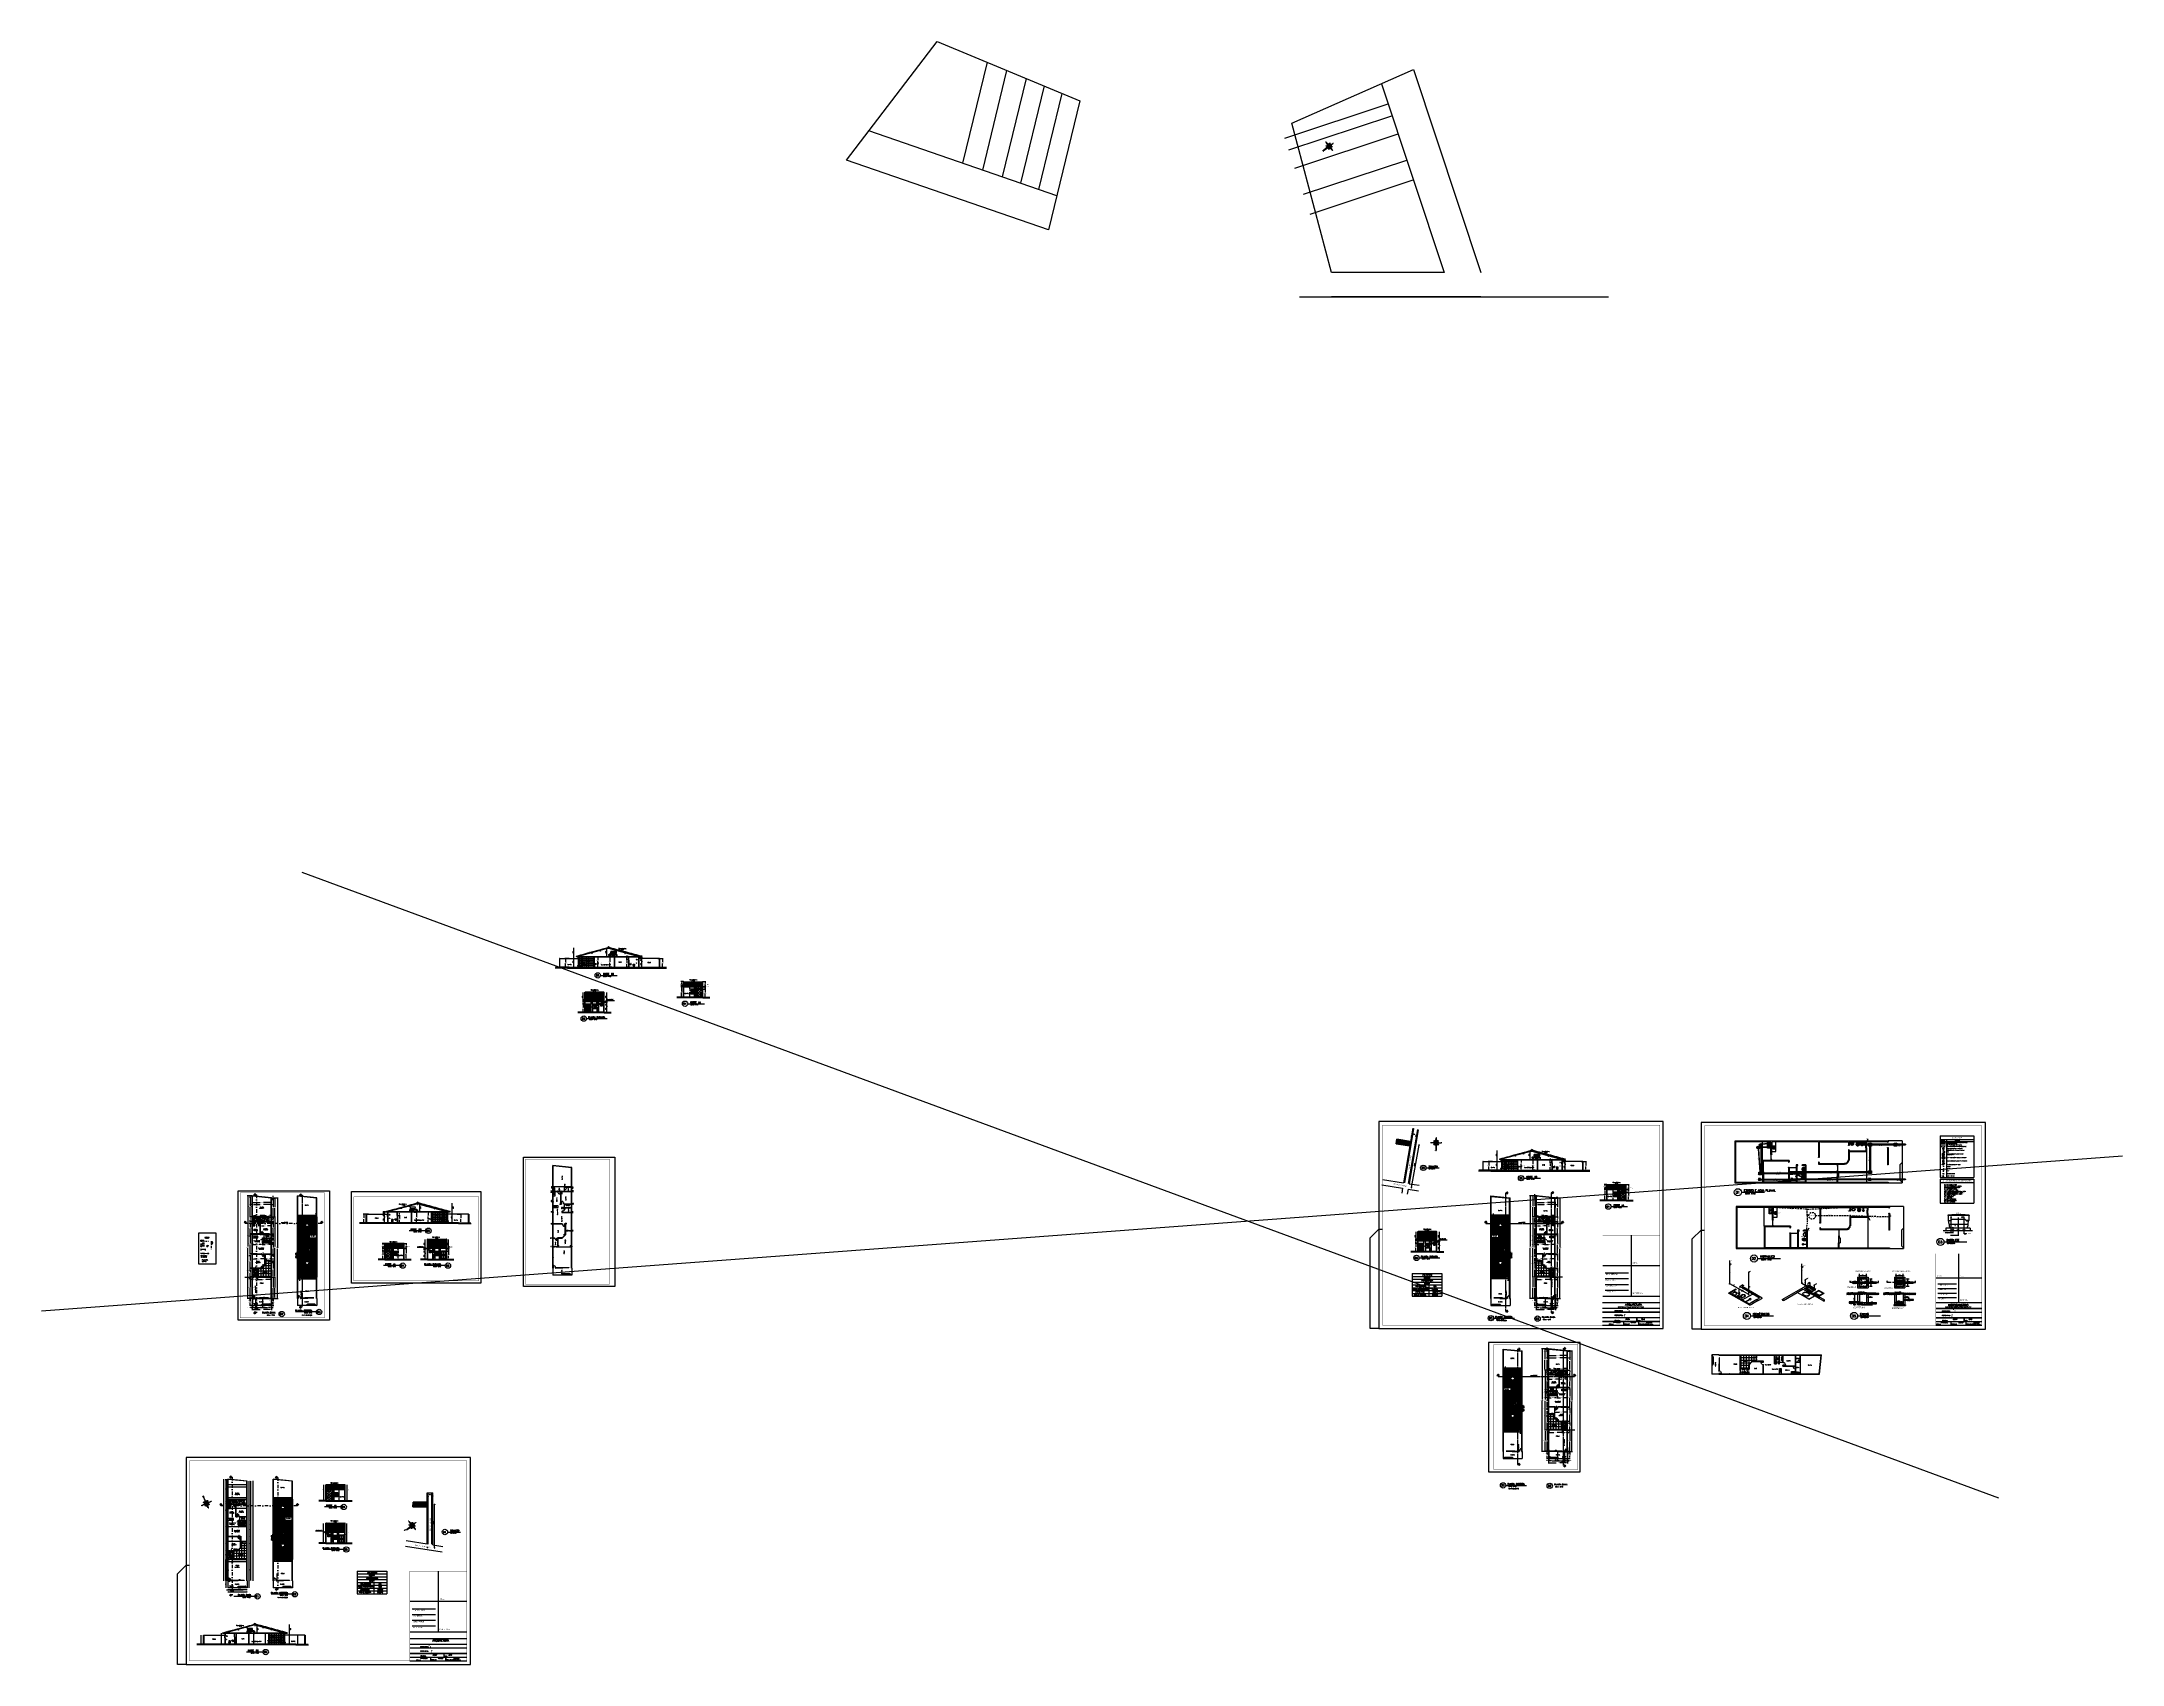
# Model space of a CAD drawing. Extents: x 1223 to 2114, y 507 to 973.
# Drawn here: x 1517 to 2114, y 507 to 973 of the extents above; entities that cross this region are included whole.
import ezdxf

# ---------------------------------------------------------------- set-up
doc = ezdxf.new("R2010")
doc.units = 0
doc.header["$MEASUREMENT"] = 0
for name, pattern in [('DASHDOTX2', [2, 1, -0.5, 0, -0.5]), ('DASHED', [0.75, 0.5, -0.25]), ('DIVIDE', [1.25, 0.5, -0.25, 0, -0.25, 0, -0.25]), ('HIDDEN', [0.375, 0.25, -0.125]), ('HIDDEN2', [0.1875, 0.125, -0.0625])]:
    doc.linetypes.add(name, pattern=pattern)
doc.layers.get('0').update_dxf_attribs({"linetype": 'CONTINUOUS'})
doc.layers.get('DEFPOINTS').update_dxf_attribs({"linetype": 'CONTINUOUS'})
for name, color, linetype in [('01', 1, 'CONTINUOUS'), ('02', 2, 'CONTINUOUS'), ('03', 3, 'CONTINUOUS'), ('06', 6, 'CONTINUOUS'), ('ARQ-COTAS', 4, 'CONTINUOUS'), ('ARQ-LINHACORTE', 3, 'DIVIDE'), ('ARQ-NIVEL', 1, 'CONTINUOUS'), ('ARQ-TEXTO2', 2, 'CONTINUOUS'), ('ARQ-TEXTO3', 3, 'CONTINUOUS'), ('ARQ-TEXTO4', 4, 'CONTINUOUS'), ('BANHO_COZINHA', 7, 'CONTINUOUS'), ('CAIXA_DAGUA', 4, 'CONTINUOUS'), ('COTA', 7, 'CONTINUOUS'), ('DIVERSOS', 2, 'CONTINUOUS'), ('ESQUADRIAS', 3, 'CONTINUOUS'), ('ESQUADRIAS_TIGRE', 7, 'CONTINUOUS'), ('FORMATO', 4, 'CONTINUOUS'), ('HS', 5, 'CONTINUOUS'), ('JANELAS', 8, 'CONTINUOUS'), ('JANELAS_EX', 4, 'CONTINUOUS'), ('JANELAS_INTERNO', 2, 'CONTINUOUS'), ('LL', 3, 'CONTINUOUS'), ('LOUÇAS', 7, 'CONTINUOUS'), ('MOLHO', 4, 'CONTINUOUS'), ('NOME', 2, 'CONTINUOUS'), ('PAREDE', 2, 'CONTINUOUS'), ('PAREDES', 2, 'CONTINUOUS'), ('PENA-20', 3, 'CONTINUOUS'), ('PILAR', 2, 'CONTINUOUS'), ('PILARES', 5, 'CONTINUOUS'), ('PORTAS', 4, 'CONTINUOUS'), ('PROJECAO', 7, 'HIDDEN2'), ('REBAIXO', 8, 'CONTINUOUS'), ('SANITARIO', 5, 'CONTINUOUS')]:
    doc.layers.add(name, color=color, linetype=linetype)
doc.styles.add('COTA', font='simplex.shx')
doc.styles.add('PADRAO_TXT', font='romans.shx')
doc.styles.add('PADRAO_TXT2', font='romant', dxfattribs={"height": 0.6})
doc.styles.add('REG80', font='romans.shx', dxfattribs={"width": 0.8, "height": 0.2})
doc.styles.add('ROMANS', font='romans', dxfattribs={"height": 0.1})
doc.styles.add('ROMANT', font='romant.shx')
doc.styles.add('SANSSERIFBOLD', font='sasb____.pfb')
doc.styles.add('STYLE2', font='txt', dxfattribs={"height": 0.1})
doc.dimstyles.new('1-100', dxfattribs={"dimtxt": 0.15, "dimasz": 0.1, "dimexe": 0.05, "dimexo": 0.1, "dimgap": 0.03, "dimtad": 1, "dimzin": 5, "dimdsep": 46, "dimtxsty": 'Standard', "dimblk": 'ARCHTICK', "dimcen": 0, "dimse1": 1, "dimse2": 1, "dimclrd": 256, "dimclre": 256, "dimclrt": 3, "dimadec": 0, "dimazin": 0, "dimtfac": 1, "dimtofl": 0, "dimtmove": 2, "dimatfit": 3, "dimldrblk": 'ARCHTICK', "dimfxl": 0, "dimtolj": 1, "dimarcsym": 0})
doc.dimstyles.get("Standard").update_dxf_attribs({"dimtxt": 0.18, "dimasz": 0.18, "dimexe": 0.18, "dimexo": 0.0625, "dimgap": 0.09, "dimtad": 0, "dimtih": 1, "dimtoh": 1, "dimdec": 4, "dimzin": 0, "dimdsep": 46, "dimtxsty": 'Standard', "dimcen": 0.09, "dimadec": 0, "dimazin": 0, "dimtfac": 1, "dimtdec": 4, "dimtofl": 0, "dimtmove": 0, "dimatfit": 3, "dimfxl": 0, "dimtolj": 1, "dimtzin": 0, "dimarcsym": 0})

# ---------------------------------------------------------------- blocks, each defined once
blk = doc.blocks.new('*D432')
at = {"layer": 'DEFPOINTS', "color": 0, "transparency": 16777216}
for p in [(1945.63, 635.62), (1947.53, 636.01), (1947.53, 635.52)]:
    blk.add_point(p, dxfattribs=at)
at = {"layer": 'PAREDE', "color": 0, "lineweight": -2, "transparency": 16777216}
for p, q in [((1945.63, 635.68), (1945.63, 636.19)), ((1947.53, 635.58), (1947.53, 636.19))]:
    blk.add_line(p, q, dxfattribs=at)
at = {"layer": 'PAREDE', "color": 7, "lineweight": -2, "transparency": 16777216}
for p, q in [((1945.88, 636.01), (1946.11, 636.01)), ((1947.28, 636.01), (1947.04, 636.01))]:
    blk.add_line(p, q, dxfattribs=at)
at = {"layer": 'PAREDE', "color": 7, "transparency": 16777216}
for points in [[(1945.88, 636.05), (1945.88, 635.97), (1945.63, 636.01)], [(1947.28, 636.05), (1947.28, 635.97), (1947.53, 636.01)]]:
    blk.add_solid(points, dxfattribs=at)
at = {"layer": 'PAREDE', "color": 0, "transparency": 16777216, "insert": (1946.58, 636.01), "char_height": 0.18, "attachment_point": 5}
blk.add_mtext('\\A1;1.9000', dxfattribs=at)
blk = doc.blocks.new('*D433')
at = {"layer": 'DEFPOINTS', "color": 0, "transparency": 16777216}
for p in [(1945.98, 635.62), (1945.98, 634.32), (1951.66, 634.32)]:
    blk.add_point(p, dxfattribs=at)
at = {"layer": 'PAREDE', "color": 0, "lineweight": -2, "transparency": 16777216}
for p, q in [((1946.04, 635.62), (1951.84, 635.62)), ((1946.04, 634.32), (1951.84, 634.32))]:
    blk.add_line(p, q, dxfattribs=at)
at = {"layer": 'PAREDE', "color": 7, "lineweight": -2, "transparency": 16777216}
for p, q in [((1951.66, 635.37), (1951.66, 635.15)), ((1951.66, 634.57), (1951.66, 634.79))]:
    blk.add_line(p, q, dxfattribs=at)
at = {"layer": 'PAREDE', "color": 7, "transparency": 16777216}
for points in [[(1951.62, 635.37), (1951.7, 635.37), (1951.66, 635.62)], [(1951.62, 634.57), (1951.7, 634.57), (1951.66, 634.32)]]:
    blk.add_solid(points, dxfattribs=at)
at = {"layer": 'PAREDE', "color": 0, "transparency": 16777216, "insert": (1951.66, 634.97), "char_height": 0.18, "attachment_point": 5}
blk.add_mtext('\\A1;1.3000', dxfattribs=at)
blk = doc.blocks.new('*D434')
at = {"layer": 'DEFPOINTS', "color": 0, "transparency": 16777216}
for p in [(1945.98, 634.32), (1945.98, 634.22), (1951.66, 634.22)]:
    blk.add_point(p, dxfattribs=at)
at = {"layer": 'PAREDE', "color": 0, "lineweight": -2, "transparency": 16777216}
for p, q in [((1946.04, 634.32), (1951.84, 634.32)), ((1946.04, 634.22), (1951.84, 634.22))]:
    blk.add_line(p, q, dxfattribs=at)
at = {"layer": 'PAREDE', "color": 7, "lineweight": -2, "transparency": 16777216}
for p, q in [((1951.66, 633.72), (1951.41, 633.72)), ((1951.66, 634.57), (1951.66, 634.82)), ((1951.66, 633.97), (1951.66, 633.72))]:
    blk.add_line(p, q, dxfattribs=at)
at = {"layer": 'PAREDE', "color": 7, "transparency": 16777216}
for points in [[(1951.62, 634.57), (1951.7, 634.57), (1951.66, 634.32)], [(1951.62, 633.97), (1951.7, 633.97), (1951.66, 634.22)]]:
    blk.add_solid(points, dxfattribs=at)
at = {"layer": 'PAREDE', "color": 0, "transparency": 16777216, "insert": (1950.96, 633.72), "char_height": 0.18, "attachment_point": 5}
blk.add_mtext('\\A1;0.1000', dxfattribs=at)
blk = doc.blocks.new('*D435')
at = {"layer": 'DEFPOINTS', "color": 0, "transparency": 16777216}
for p in [(1948.63, 633.02), (1945.63, 632.88), (1948.63, 632.88)]:
    blk.add_point(p, dxfattribs=at)
at = {"layer": 'PAREDE', "color": 0, "lineweight": -2, "transparency": 16777216}
for p, q in [((1945.63, 632.95), (1945.63, 633.2)), ((1948.63, 632.95), (1948.63, 633.2))]:
    blk.add_line(p, q, dxfattribs=at)
at = {"layer": 'PAREDE', "color": 7, "lineweight": -2, "transparency": 16777216}
for p, q in [((1945.88, 633.02), (1946.65, 633.02)), ((1948.38, 633.02), (1947.61, 633.02))]:
    blk.add_line(p, q, dxfattribs=at)
at = {"layer": 'PAREDE', "color": 7, "transparency": 16777216}
for points in [[(1945.88, 633.06), (1945.88, 632.97), (1945.63, 633.02)], [(1948.38, 633.06), (1948.38, 632.97), (1948.63, 633.02)]]:
    blk.add_solid(points, dxfattribs=at)
at = {"layer": 'PAREDE', "color": 0, "transparency": 16777216, "insert": (1947.13, 633.02), "char_height": 0.18, "attachment_point": 5}
blk.add_mtext('\\A1;3.0000', dxfattribs=at)
blk = doc.blocks.new('BIDE')
at = {"layer": 'BANHO_COZINHA'}
for p, q in [((-0.19, 0.4), (-0.13, 0.17)), ((-0.1, 0.15), (0.1, 0.15)), ((-0.02, 0.15), (-0.02, 0)), ((0.02, 0.15), (0.02, 0)), ((0.18, 0.4), (0.13, 0.17))]:
    blk.add_line(p, q, dxfattribs=at)
blk.add_lwpolyline([(0.18, 0.4, 0.00058), (0.18, 0.4, 0.07973), (0.19, 0.49, 0.07973), (0.18, 0.59, 0.088644), (0.13, 0.67, 0.105072), (0.07, 0.73, 0.120616), (-0.01, 0.74, 0.120616), (-0.08, 0.73, 0.105072), (-0.15, 0.67, 0.088644), (-0.19, 0.59, 0.07973), (-0.21, 0.49, 0.07973)], format="xyb", dxfattribs=at)
blk.add_lwpolyline([(-0.15, 0.49, 0.074892), (-0.14, 0.42, 0.085397), (-0.11, 0.35, 0.106179), (-0.06, 0.31, 0.127661), (0, 0.29, 0.127661), (0.05, 0.31, 0.106179), (0.1, 0.35, 0.085397), (0.13, 0.42, 0.074892), (0.15, 0.49, 0.074892), (0.13, 0.57, 0.085397), (0.1, 0.64, 0.106179), (0.05, 0.68, 0.127661), (0, 0.69, 0.127661), (-0.06, 0.68, 0.106179), (-0.11, 0.64, 0.085397), (-0.14, 0.57, 0.074892)], format="xyb", close=True, dxfattribs=at)
for centre in [(-0.08, 0.25), (0, 0.52), (0, 0.2), (0.08, 0.25)]:
    blk.add_circle(centre, 0.0226, dxfattribs=at)
for centre, radius, start, end in [((0.11, 0.49), 0.313, 180, 198.23417), ((0.05, 0.48), 0.254, 198.23417, 198.36712), ((-0.1, 0.18), 0.03, 193.93535, 270), ((-0.01, 0.3), 0.04, 5.79726, 171.7626), ((0.1, 0.18), 0.03, 270, 347.59278)]:
    blk.add_arc(centre, radius, start, end, dxfattribs=at)
blk = doc.blocks.new('*X117')
at = {"color": 0}
for p, q in [((1945.63, 629.32), (1945.83, 629.52)), ((1946.1, 628.51), (1945.63, 628.99)), ((1945.63, 628.61), (1946, 628.98)), ((1946.16, 629.17), (1945.81, 629.52)), ((1946.04, 628.32), (1946.1, 628.38)), ((1946.06, 629.04), (1946.16, 629.14)), ((1946.13, 628.41), (1946.56, 628.84)), ((1946.3, 628.32), (1946.13, 628.48)), ((1946.29, 629.28), (1946.49, 629.47)), ((1946.66, 628.66), (1946.48, 628.84)), ((1946.5, 629.49), (1946.53, 629.52)), ((1946.54, 629.49), (1946.51, 629.52)), ((1946.75, 629.28), (1946.75, 629.28)), ((1946.75, 628.32), (1946.81, 628.38)), ((1946.85, 628.42), (1946.9, 628.46)), ((1947.01, 628.32), (1946.86, 628.46)), ((1946.97, 628.54), (1947.5, 629.07)), ((1946.98, 629.26), (1947.01, 629.28)), ((1946.99, 629.04), (1946.98, 629.05)), ((1947.35, 628.68), (1947.1, 628.93)), ((1947.21, 629.49), (1947.24, 629.52)), ((1947.25, 629.49), (1947.22, 629.52)), ((1947.43, 629.31), (1947.27, 629.46)), ((1947.8, 629.37), (1947.95, 629.52)), ((1947.82, 628.68), (1947.92, 628.78)), ((1948.03, 629.42), (1947.93, 629.52)), ((1948.03, 628.71), (1947.97, 628.77))]:
    blk.add_line(p, q, dxfattribs=at)
blk = doc.blocks.new('*D436')
at = {"layer": 'DEFPOINTS', "color": 0, "transparency": 16777216}
for p in [(1945.18, 624.92), (1947.43, 625.02), (1947.53, 624.92)]:
    blk.add_point(p, dxfattribs=at)
at = {"layer": 'PAREDE', "color": 7, "lineweight": -2, "transparency": 16777216}
for p, q in [((1945.18, 624.42), (1944.93, 624.42)), ((1945.18, 625.27), (1945.18, 625.52)), ((1945.18, 624.67), (1945.18, 624.42))]:
    blk.add_line(p, q, dxfattribs=at)
at = {"layer": 'PAREDE', "color": 0, "lineweight": -2, "transparency": 16777216}
for p, q in [((1947.36, 625.02), (1945, 625.02)), ((1947.46, 624.92), (1945, 624.92))]:
    blk.add_line(p, q, dxfattribs=at)
at = {"layer": 'PAREDE', "color": 7, "transparency": 16777216}
for points in [[(1945.13, 625.27), (1945.22, 625.27), (1945.18, 625.02)], [(1945.13, 624.67), (1945.22, 624.67), (1945.18, 624.92)]]:
    blk.add_solid(points, dxfattribs=at)
at = {"layer": 'PAREDE', "color": 0, "transparency": 16777216, "insert": (1944.48, 624.42), "char_height": 0.18, "attachment_point": 5}
blk.add_mtext('\\A1;0.1000', dxfattribs=at)
blk = doc.blocks.new('*D437')
at = {"layer": 'DEFPOINTS', "color": 0, "transparency": 16777216}
for p in [(1945.18, 623.02), (1945.78, 623.02), (1947.53, 624.92)]:
    blk.add_point(p, dxfattribs=at)
at = {"layer": 'PAREDE', "color": 0, "lineweight": -2, "transparency": 16777216}
for p, q in [((1947.46, 624.92), (1945, 624.92)), ((1945.71, 623.02), (1945, 623.02))]:
    blk.add_line(p, q, dxfattribs=at)
at = {"layer": 'PAREDE', "color": 7, "lineweight": -2, "transparency": 16777216}
for p, q in [((1945.18, 624.67), (1945.18, 624.15)), ((1945.18, 623.27), (1945.18, 623.79))]:
    blk.add_line(p, q, dxfattribs=at)
at = {"layer": 'PAREDE', "color": 7, "transparency": 16777216}
for points in [[(1945.13, 624.67), (1945.22, 624.67), (1945.18, 624.92)], [(1945.13, 623.27), (1945.22, 623.27), (1945.18, 623.02)]]:
    blk.add_solid(points, dxfattribs=at)
at = {"layer": 'PAREDE', "color": 0, "transparency": 16777216, "insert": (1945.18, 623.97), "char_height": 0.18, "attachment_point": 5}
blk.add_mtext('\\A1;1.9000', dxfattribs=at)
blk = doc.blocks.new('*D438')
at = {"layer": 'DEFPOINTS', "color": 0, "transparency": 16777216}
for p in [(1945.63, 628.22), (1945.18, 625.02), (1947.43, 625.02)]:
    blk.add_point(p, dxfattribs=at)
at = {"layer": 'PAREDE', "color": 0, "lineweight": -2, "transparency": 16777216}
for p, q in [((1945.56, 628.22), (1945, 628.22)), ((1947.36, 625.02), (1945, 625.02))]:
    blk.add_line(p, q, dxfattribs=at)
at = {"layer": 'PAREDE', "color": 7, "lineweight": -2, "transparency": 16777216}
for p, q in [((1945.18, 627.97), (1945.18, 626.8)), ((1945.18, 625.27), (1945.18, 626.44))]:
    blk.add_line(p, q, dxfattribs=at)
at = {"layer": 'PAREDE', "color": 7, "transparency": 16777216}
for points in [[(1945.13, 627.97), (1945.22, 627.97), (1945.18, 628.22)], [(1945.13, 625.27), (1945.22, 625.27), (1945.18, 625.02)]]:
    blk.add_solid(points, dxfattribs=at)
at = {"layer": 'PAREDE', "color": 0, "transparency": 16777216, "insert": (1945.18, 626.62), "char_height": 0.18, "attachment_point": 5}
blk.add_mtext('\\A1;3.2000', dxfattribs=at)
blk = doc.blocks.new('*D439')
at = {"layer": 'DEFPOINTS', "color": 0, "transparency": 16777216}
for p in [(1945.8, 630.62), (1945.98, 630.72), (1951.66, 630.62)]:
    blk.add_point(p, dxfattribs=at)
at = {"layer": 'PAREDE', "color": 0, "lineweight": -2, "transparency": 16777216}
for p, q in [((1945.86, 630.62), (1951.84, 630.62)), ((1946.04, 630.72), (1951.84, 630.72))]:
    blk.add_line(p, q, dxfattribs=at)
at = {"layer": 'PAREDE', "color": 7, "lineweight": -2, "transparency": 16777216}
for p, q in [((1951.66, 630.12), (1951.41, 630.12)), ((1951.66, 630.97), (1951.66, 631.22)), ((1951.66, 630.37), (1951.66, 630.12))]:
    blk.add_line(p, q, dxfattribs=at)
at = {"layer": 'PAREDE', "color": 7, "transparency": 16777216}
for points in [[(1951.62, 630.97), (1951.7, 630.97), (1951.66, 630.72)], [(1951.62, 630.37), (1951.7, 630.37), (1951.66, 630.62)]]:
    blk.add_solid(points, dxfattribs=at)
at = {"layer": 'PAREDE', "color": 0, "transparency": 16777216, "insert": (1950.96, 630.12), "char_height": 0.18, "attachment_point": 5}
blk.add_mtext('\\A1;0.1000', dxfattribs=at)
blk = doc.blocks.new('*D440')
at = {"layer": 'DEFPOINTS', "color": 0, "transparency": 16777216}
for p in [(1945.8, 630.62), (1949.68, 625.02), (1951.66, 625.02)]:
    blk.add_point(p, dxfattribs=at)
at = {"layer": 'PAREDE', "color": 0, "lineweight": -2, "transparency": 16777216}
for p, q in [((1945.86, 630.62), (1951.84, 630.62)), ((1949.74, 625.02), (1951.84, 625.02))]:
    blk.add_line(p, q, dxfattribs=at)
at = {"layer": 'PAREDE', "color": 7, "lineweight": -2, "transparency": 16777216}
for p, q in [((1951.66, 630.37), (1951.66, 628)), ((1951.66, 625.27), (1951.66, 627.64))]:
    blk.add_line(p, q, dxfattribs=at)
at = {"layer": 'PAREDE', "color": 7, "transparency": 16777216}
for points in [[(1951.62, 630.37), (1951.7, 630.37), (1951.66, 630.62)], [(1951.62, 625.27), (1951.7, 625.27), (1951.66, 625.02)]]:
    blk.add_solid(points, dxfattribs=at)
at = {"layer": 'PAREDE', "color": 0, "transparency": 16777216, "insert": (1951.66, 627.82), "char_height": 0.18, "attachment_point": 5}
blk.add_mtext('\\A1;5.6000', dxfattribs=at)
blk = doc.blocks.new('*D441')
at = {"layer": 'DEFPOINTS', "color": 0, "transparency": 16777216}
for p in [(1945.63, 628.32), (1948.03, 628.32), (1948.03, 627.68)]:
    blk.add_point(p, dxfattribs=at)
at = {"layer": 'PAREDE', "color": 0, "lineweight": -2, "transparency": 16777216}
for p, q in [((1945.63, 628.25), (1945.63, 627.5)), ((1948.03, 628.25), (1948.03, 627.5))]:
    blk.add_line(p, q, dxfattribs=at)
at = {"layer": 'PAREDE', "color": 7, "lineweight": -2, "transparency": 16777216}
for p, q in [((1945.88, 627.68), (1946.33, 627.68)), ((1947.78, 627.68), (1947.32, 627.68))]:
    blk.add_line(p, q, dxfattribs=at)
at = {"layer": 'PAREDE', "color": 7, "transparency": 16777216}
for points in [[(1945.88, 627.72), (1945.88, 627.64), (1945.63, 627.68)], [(1947.78, 627.72), (1947.78, 627.64), (1948.03, 627.68)]]:
    blk.add_solid(points, dxfattribs=at)
at = {"layer": 'PAREDE', "color": 0, "transparency": 16777216, "insert": (1946.83, 627.68), "char_height": 0.18, "attachment_point": 5}
blk.add_mtext('\\A1;2.4000', dxfattribs=at)
blk = doc.blocks.new('*D442')
at = {"layer": 'DEFPOINTS', "color": 0, "transparency": 16777216}
for p in [(1945.18, 612.22), (1949.49, 612.32), (1949.49, 612.22)]:
    blk.add_point(p, dxfattribs=at)
at = {"layer": 'PAREDE', "color": 7, "lineweight": -2, "transparency": 16777216}
for p, q in [((1945.18, 611.72), (1944.93, 611.72)), ((1945.18, 612.57), (1945.18, 612.82)), ((1945.18, 611.97), (1945.18, 611.72))]:
    blk.add_line(p, q, dxfattribs=at)
at = {"layer": 'PAREDE', "color": 0, "lineweight": -2, "transparency": 16777216}
for p, q in [((1949.43, 612.32), (1945, 612.32)), ((1949.43, 612.22), (1945, 612.22))]:
    blk.add_line(p, q, dxfattribs=at)
at = {"layer": 'PAREDE', "color": 7, "transparency": 16777216}
for points in [[(1945.13, 612.57), (1945.22, 612.57), (1945.18, 612.32)], [(1945.13, 611.97), (1945.22, 611.97), (1945.18, 612.22)]]:
    blk.add_solid(points, dxfattribs=at)
at = {"layer": 'PAREDE', "color": 0, "transparency": 16777216, "insert": (1944.48, 611.72), "char_height": 0.18, "attachment_point": 5}
blk.add_mtext('\\A1;0.1000', dxfattribs=at)
blk = doc.blocks.new('*D443')
at = {"layer": 'DEFPOINTS', "color": 0, "transparency": 16777216}
for p in [(1945.63, 618.32), (1949.53, 618.32), (1949.53, 617.66)]:
    blk.add_point(p, dxfattribs=at)
at = {"layer": 'PAREDE', "color": 0, "lineweight": -2, "transparency": 16777216}
for p, q in [((1945.63, 618.25), (1945.63, 617.48)), ((1949.53, 618.25), (1949.53, 617.48))]:
    blk.add_line(p, q, dxfattribs=at)
at = {"layer": 'PAREDE', "color": 7, "lineweight": -2, "transparency": 16777216}
for p, q in [((1945.88, 617.66), (1947.08, 617.66)), ((1949.28, 617.66), (1948.07, 617.66))]:
    blk.add_line(p, q, dxfattribs=at)
at = {"layer": 'PAREDE', "color": 7, "transparency": 16777216}
for points in [[(1945.88, 617.7), (1945.88, 617.62), (1945.63, 617.66)], [(1949.28, 617.7), (1949.28, 617.62), (1949.53, 617.66)]]:
    blk.add_solid(points, dxfattribs=at)
at = {"layer": 'PAREDE', "color": 0, "transparency": 16777216, "insert": (1947.58, 617.66), "char_height": 0.18, "attachment_point": 5}
blk.add_mtext('\\A1;3.9000', dxfattribs=at)
blk = doc.blocks.new('*D444')
at = {"layer": 'DEFPOINTS', "color": 0, "transparency": 16777216}
for p in [(1945.53, 611.22), (1951.03, 611.22), (1951.03, 609)]:
    blk.add_point(p, dxfattribs=at)
at = {"layer": 'PAREDE', "color": 0, "lineweight": -2, "transparency": 16777216}
for p, q in [((1945.53, 611.15), (1945.53, 608.82)), ((1951.03, 611.15), (1951.03, 608.82))]:
    blk.add_line(p, q, dxfattribs=at)
at = {"layer": 'PAREDE', "color": 7, "lineweight": -2, "transparency": 16777216}
for p, q in [((1945.78, 609), (1947.78, 609)), ((1950.78, 609), (1948.77, 609))]:
    blk.add_line(p, q, dxfattribs=at)
at = {"layer": 'PAREDE', "color": 7, "transparency": 16777216}
for points in [[(1945.78, 609.04), (1945.78, 608.96), (1945.53, 609)], [(1950.78, 609.04), (1950.78, 608.96), (1951.03, 609)]]:
    blk.add_solid(points, dxfattribs=at)
at = {"layer": 'PAREDE', "color": 0, "transparency": 16777216, "insert": (1948.28, 609), "char_height": 0.18, "attachment_point": 5}
blk.add_mtext('\\A1;5.5000', dxfattribs=at)
blk = doc.blocks.new('*D445')
at = {"layer": 'DEFPOINTS', "color": 0, "transparency": 16777216}
for p in [(1945.18, 610.22), (1945.53, 610.22), (1949.49, 612.22)]:
    blk.add_point(p, dxfattribs=at)
at = {"layer": 'PAREDE', "color": 0, "lineweight": -2, "transparency": 16777216}
for p, q in [((1949.43, 612.22), (1945, 612.22)), ((1945.46, 610.22), (1945, 610.22))]:
    blk.add_line(p, q, dxfattribs=at)
at = {"layer": 'PAREDE', "color": 7, "lineweight": -2, "transparency": 16777216}
for p, q in [((1945.18, 611.97), (1945.18, 611.4)), ((1945.18, 610.47), (1945.18, 611.04))]:
    blk.add_line(p, q, dxfattribs=at)
at = {"layer": 'PAREDE', "color": 7, "transparency": 16777216}
for points in [[(1945.13, 611.97), (1945.22, 611.97), (1945.18, 612.22)], [(1945.13, 610.47), (1945.22, 610.47), (1945.18, 610.22)]]:
    blk.add_solid(points, dxfattribs=at)
at = {"layer": 'PAREDE', "color": 0, "transparency": 16777216, "insert": (1945.18, 611.22), "char_height": 0.18, "attachment_point": 5}
blk.add_mtext('\\A1;2.0000', dxfattribs=at)
blk = doc.blocks.new('*D446')
at = {"layer": 'DEFPOINTS', "color": 0, "transparency": 16777216}
for p in [(1945.63, 612.77), (1948.13, 612.22), (1948.13, 609.61)]:
    blk.add_point(p, dxfattribs=at)
at = {"layer": 'PAREDE', "color": 0, "lineweight": -2, "transparency": 16777216}
for p, q in [((1945.63, 612.71), (1945.63, 609.43)), ((1948.13, 612.15), (1948.13, 609.43))]:
    blk.add_line(p, q, dxfattribs=at)
at = {"layer": 'PAREDE', "color": 7, "lineweight": -2, "transparency": 16777216}
for p, q in [((1945.88, 609.61), (1946.38, 609.61)), ((1947.88, 609.61), (1947.37, 609.61))]:
    blk.add_line(p, q, dxfattribs=at)
at = {"layer": 'PAREDE', "color": 7, "transparency": 16777216}
for points in [[(1945.88, 609.65), (1945.88, 609.57), (1945.63, 609.61)], [(1947.88, 609.65), (1947.88, 609.57), (1948.13, 609.61)]]:
    blk.add_solid(points, dxfattribs=at)
at = {"layer": 'PAREDE', "color": 0, "transparency": 16777216, "insert": (1946.88, 609.61), "char_height": 0.18, "attachment_point": 5}
blk.add_mtext('\\A1;2.5000', dxfattribs=at)
blk = doc.blocks.new('*D447')
at = {"layer": 'DEFPOINTS', "color": 0, "transparency": 16777216}
for p in [(1945.98, 634.22), (1945.98, 630.72), (1951.66, 630.72)]:
    blk.add_point(p, dxfattribs=at)
at = {"layer": 'PAREDE', "color": 0, "lineweight": -2, "transparency": 16777216}
for p, q in [((1946.04, 634.22), (1951.84, 634.22)), ((1946.04, 630.72), (1951.84, 630.72))]:
    blk.add_line(p, q, dxfattribs=at)
at = {"layer": 'PAREDE', "color": 7, "lineweight": -2, "transparency": 16777216}
for p, q in [((1951.66, 633.97), (1951.66, 632.65)), ((1951.66, 630.97), (1951.66, 632.29))]:
    blk.add_line(p, q, dxfattribs=at)
at = {"layer": 'PAREDE', "color": 7, "transparency": 16777216}
for points in [[(1951.62, 633.97), (1951.7, 633.97), (1951.66, 634.22)], [(1951.62, 630.97), (1951.7, 630.97), (1951.66, 630.72)]]:
    blk.add_solid(points, dxfattribs=at)
at = {"layer": 'PAREDE', "color": 0, "transparency": 16777216, "insert": (1951.66, 632.47), "char_height": 0.18, "attachment_point": 5}
blk.add_mtext('\\A1;3.5000', dxfattribs=at)
blk = doc.blocks.new('*D448')
at = {"layer": 'DEFPOINTS', "color": 0, "transparency": 16777216}
for p in [(1933.24, 636.12), (1933.39, 636.12), (1933.39, 635.62)]:
    blk.add_point(p, dxfattribs=at)
at = {"layer": 'PAREDE', "color": 0, "lineweight": -2, "transparency": 16777216}
for p, q in [((1933.33, 636.12), (1933.06, 636.12)), ((1933.33, 635.62), (1933.06, 635.62))]:
    blk.add_line(p, q, dxfattribs=at)
at = {"layer": 'PAREDE', "color": 7, "lineweight": -2, "transparency": 16777216}
for p, q in [((1933.24, 636.37), (1933.24, 636.62)), ((1933.24, 635.37), (1933.24, 635.12))]:
    blk.add_line(p, q, dxfattribs=at)
at = {"layer": 'PAREDE', "color": 7, "transparency": 16777216}
for points in [[(1933.2, 636.37), (1933.28, 636.37), (1933.24, 636.12)], [(1933.2, 635.37), (1933.28, 635.37), (1933.24, 635.62)]]:
    blk.add_solid(points, dxfattribs=at)
at = {"layer": 'PAREDE', "color": 0, "transparency": 16777216, "insert": (1933.24, 635.87), "char_height": 0.18, "attachment_point": 5}
blk.add_mtext('\\A1;0.5000', dxfattribs=at)
blk = doc.blocks.new('SETA1')
at = {"layer": 'DIVERSOS'}
blk.add_lwpolyline([(-0.22, 0), (0.22, 0, 0.414214), (0.27, 0.05), (0.27, 0.14), (0.38, 0.14, 0.668179), (0.41, 0.23), (0.04, 0.61, 0.414214), (-0.04, 0.61), (-0.41, 0.23, 0.668179), (-0.38, 0.14), (-0.27, 0.14), (-0.27, 0.05, 0.414214)], format="xyb", close=True, dxfattribs=at)
blk = doc.blocks.new('*X118')
at = {"color": 0}
for p, q in [((1932.7, 635.62), (1932.7, 636.12)), ((1932.7, 630.72), (1932.7, 635.62)), ((1932.83, 635.62), (1932.83, 636.12)), ((1932.83, 630.72), (1932.83, 635.62)), ((1932.95, 636.08), (1932.95, 636.12)), ((1932.95, 635.62), (1932.95, 635.65)), ((1932.95, 630.72), (1932.95, 635.62)), ((1933.08, 636.08), (1933.08, 636.12)), ((1933.08, 635.62), (1933.08, 635.65)), ((1933.08, 630.72), (1933.08, 635.62)), ((1933.2, 635.62), (1933.2, 636.12)), ((1933.2, 630.72), (1933.2, 635.62)), ((1933.33, 635.62), (1933.33, 636.12)), ((1933.33, 630.72), (1933.33, 635.62)), ((1933.45, 636.1), (1933.45, 636.12)), ((1933.45, 635.62), (1933.45, 635.84)), ((1933.45, 630.72), (1933.45, 635.62)), ((1933.58, 636.1), (1933.58, 636.12)), ((1933.58, 635.62), (1933.58, 635.84)), ((1933.58, 630.72), (1933.58, 635.62)), ((1933.7, 636.1), (1933.7, 636.12)), ((1933.7, 635.62), (1933.7, 635.84)), ((1933.7, 630.72), (1933.7, 635.62)), ((1933.83, 636.1), (1933.83, 636.12)), ((1933.83, 635.62), (1933.83, 635.84)), ((1933.83, 630.72), (1933.83, 635.62)), ((1933.95, 636.1), (1933.95, 636.12)), ((1933.95, 635.62), (1933.95, 635.84)), ((1933.95, 630.72), (1933.95, 635.62)), ((1934.08, 636.1), (1934.08, 636.12)), ((1934.08, 635.62), (1934.08, 635.84)), ((1934.08, 630.72), (1934.08, 635.62)), ((1934.2, 635.62), (1934.2, 636.12)), ((1934.2, 630.72), (1934.2, 635.62)), ((1934.33, 635.62), (1934.33, 636.12)), ((1934.33, 630.72), (1934.33, 635.62)), ((1934.45, 635.62), (1934.45, 636.12)), ((1934.45, 630.72), (1934.45, 635.62)), ((1934.58, 635.62), (1934.58, 636.12)), ((1934.58, 630.72), (1934.58, 635.62)), ((1934.7, 635.62), (1934.7, 636.12)), ((1934.7, 633.23), (1934.7, 635.62)), ((1934.7, 630.72), (1934.7, 633.04)), ((1934.83, 635.62), (1934.83, 636.12)), ((1934.83, 633.35), (1934.83, 635.62)), ((1934.83, 627.28), (1934.83, 633.04)), ((1934.95, 635.62), (1934.95, 636.12)), ((1934.95, 633.48), (1934.95, 635.62)), ((1935.08, 635.62), (1935.08, 636.12)), ((1935.08, 633.6), (1935.08, 635.62)), ((1935.2, 635.62), (1935.2, 636.12)), ((1935.2, 633.73), (1935.2, 635.62)), ((1935.33, 635.62), (1935.33, 636.12)), ((1935.33, 633.74), (1935.33, 635.62)), ((1935.45, 635.62), (1935.45, 636.12)), ((1935.45, 633.61), (1935.45, 635.62)), ((1935.58, 635.62), (1935.58, 636.12)), ((1935.58, 633.49), (1935.58, 635.62)), ((1935.7, 635.62), (1935.7, 636.12)), ((1935.7, 633.36), (1935.7, 635.62)), ((1935.7, 627.28), (1935.7, 633.04)), ((1935.83, 635.62), (1935.83, 636.12)), ((1935.83, 633.24), (1935.83, 635.62)), ((1935.83, 627.28), (1935.83, 633.04)), ((1935.95, 635.62), (1935.95, 636.12)), ((1935.95, 627.28), (1935.95, 635.62)), ((1936.08, 635.62), (1936.08, 636.12)), ((1936.08, 627.28), (1936.08, 635.62)), ((1936.2, 635.62), (1936.2, 636.12)), ((1936.2, 626.97), (1936.2, 635.62)), ((1936.33, 635.62), (1936.33, 636.12)), ((1936.33, 626.97), (1936.33, 635.62)), ((1936.45, 635.62), (1936.45, 636.12)), ((1936.45, 626.97), (1936.45, 635.62)), ((1936.58, 635.62), (1936.58, 636.12)), ((1936.58, 626.97), (1936.58, 635.62)), ((1936.7, 635.62), (1936.7, 636.12)), ((1936.7, 626.97), (1936.7, 635.62)), ((1936.83, 635.62), (1936.83, 636.12)), ((1936.83, 626.97), (1936.83, 635.62)), ((1936.95, 635.62), (1936.95, 636.12)), ((1936.95, 626.97), (1936.95, 635.62)), ((1937.08, 635.62), (1937.08, 636.12)), ((1937.08, 626.97), (1937.08, 635.62)), ((1937.2, 635.62), (1937.2, 636.12)), ((1937.2, 626.97), (1937.2, 635.62)), ((1937.33, 635.62), (1937.33, 636.12)), ((1937.33, 626.97), (1937.33, 635.62)), ((1937.45, 635.62), (1937.45, 636.12)), ((1937.45, 626.97), (1937.45, 635.62)), ((1937.58, 635.62), (1937.58, 636.12)), ((1937.58, 626.97), (1937.58, 635.62)), ((1937.7, 635.62), (1937.7, 636.12)), ((1937.7, 626.97), (1937.7, 635.62)), ((1937.83, 635.62), (1937.83, 636.12)), ((1937.83, 626.97), (1937.83, 635.62)), ((1932.7, 626.97), (1932.7, 629.52)), ((1932.7, 618.32), (1932.7, 626.97)), ((1932.83, 626.97), (1932.83, 629.52)), ((1932.83, 618.32), (1932.83, 626.97)), ((1932.95, 626.97), (1932.95, 629.52)), ((1932.95, 618.32), (1932.95, 626.97)), ((1933.08, 626.97), (1933.08, 629.52)), ((1933.08, 618.32), (1933.08, 626.97)), ((1933.2, 626.97), (1933.2, 629.52)), ((1933.2, 618.32), (1933.2, 626.97)), ((1933.33, 626.97), (1933.33, 629.52)), ((1933.33, 618.32), (1933.33, 626.97)), ((1933.45, 626.97), (1933.45, 629.52)), ((1933.45, 618.32), (1933.45, 626.97)), ((1933.58, 626.97), (1933.58, 629.52)), ((1933.58, 618.32), (1933.58, 626.97)), ((1933.7, 626.97), (1933.7, 629.52)), ((1933.7, 618.32), (1933.7, 626.97)), ((1933.83, 626.97), (1933.83, 629.52)), ((1933.83, 618.32), (1933.83, 626.97)), ((1933.95, 626.97), (1933.95, 629.52)), ((1933.95, 618.32), (1933.95, 626.97)), ((1934.08, 626.97), (1934.08, 629.52)), ((1934.08, 618.32), (1934.08, 626.97)), ((1934.2, 626.97), (1934.2, 629.52)), ((1934.2, 618.32), (1934.2, 626.97)), ((1934.33, 626.97), (1934.33, 629.52)), ((1934.33, 626.32), (1934.33, 626.97)), ((1934.45, 626.97), (1934.45, 629.52)), ((1934.45, 626.32), (1934.45, 626.97)), ((1934.58, 626.97), (1934.58, 629.52)), ((1934.58, 626.32), (1934.58, 626.97)), ((1934.7, 626.97), (1934.7, 629.52)), ((1934.7, 626.32), (1934.7, 626.97)), ((1934.83, 626.97), (1934.83, 627.02)), ((1934.83, 626.32), (1934.83, 626.97)), ((1934.95, 627.28), (1934.95, 632.83)), ((1934.95, 626.97), (1934.95, 627.02)), ((1934.95, 626.32), (1934.95, 626.97)), ((1935.08, 627.28), (1935.08, 632.83)), ((1935.08, 626.97), (1935.08, 627.02)), ((1935.08, 626.32), (1935.08, 626.97)), ((1935.2, 627.28), (1935.2, 632.83)), ((1935.2, 626.97), (1935.2, 627.02)), ((1935.2, 626.32), (1935.2, 626.97)), ((1935.33, 627.28), (1935.33, 632.83)), ((1935.33, 626.97), (1935.33, 627.02)), ((1935.33, 626.32), (1935.33, 626.97)), ((1935.45, 627.28), (1935.45, 632.83)), ((1935.45, 626.97), (1935.45, 627.02)), ((1935.45, 626.32), (1935.45, 626.97)), ((1935.58, 627.28), (1935.58, 632.83)), ((1935.58, 626.97), (1935.58, 627.02)), ((1935.58, 626.32), (1935.58, 626.97)), ((1935.7, 626.97), (1935.7, 627.02)), ((1935.7, 626.32), (1935.7, 626.97)), ((1935.83, 626.97), (1935.83, 627.02)), ((1935.83, 626.32), (1935.83, 626.97)), ((1935.95, 626.97), (1935.95, 627.02)), ((1935.95, 626.32), (1935.95, 626.97)), ((1936.08, 626.97), (1936.08, 627.02)), ((1936.08, 626.32), (1936.08, 626.97)), ((1936.2, 626.32), (1936.2, 626.97)), ((1936.33, 626.32), (1936.33, 626.97)), ((1936.45, 626.32), (1936.45, 626.97)), ((1936.58, 626.32), (1936.58, 626.97)), ((1936.7, 626.32), (1936.7, 626.97)), ((1936.83, 618.32), (1936.83, 626.97)), ((1936.95, 618.32), (1936.95, 626.97)), ((1937.08, 618.32), (1937.08, 626.97)), ((1937.2, 618.32), (1937.2, 626.97)), ((1937.33, 618.32), (1937.33, 626.97)), ((1937.45, 618.32), (1937.45, 626.97)), ((1937.58, 618.32), (1937.58, 626.97)), ((1937.7, 618.32), (1937.7, 626.97)), ((1937.83, 618.32), (1937.83, 626.97)), ((1934.33, 618.32), (1934.33, 626.02)), ((1934.45, 618.32), (1934.45, 625.7)), ((1934.58, 618.32), (1934.58, 625.7)), ((1934.7, 622.61), (1934.7, 625.7)), ((1934.7, 618.32), (1934.7, 622.43)), ((1934.83, 622.61), (1934.83, 625.7)), ((1934.83, 618.32), (1934.83, 622.3)), ((1934.95, 622.82), (1934.95, 625.7)), ((1934.95, 618.32), (1934.95, 622.17)), ((1935.08, 622.82), (1935.08, 625.7)), ((1935.08, 618.32), (1935.08, 622.05)), ((1935.2, 622.82), (1935.2, 625.7)), ((1935.2, 618.32), (1935.2, 621.92)), ((1935.33, 622.82), (1935.33, 625.7)), ((1935.33, 618.32), (1935.33, 621.91)), ((1935.45, 622.82), (1935.45, 625.7)), ((1935.45, 618.32), (1935.45, 622.04)), ((1935.58, 622.82), (1935.58, 625.7)), ((1935.58, 618.32), (1935.58, 622.16)), ((1935.7, 622.61), (1935.7, 625.7)), ((1935.7, 618.32), (1935.7, 622.29)), ((1935.83, 622.61), (1935.83, 625.7)), ((1935.83, 618.32), (1935.83, 622.42)), ((1935.95, 618.32), (1935.95, 625.7)), ((1936.08, 618.32), (1936.08, 625.7)), ((1936.2, 618.32), (1936.2, 625.7)), ((1936.33, 618.32), (1936.33, 625.7)), ((1936.45, 618.32), (1936.45, 625.7)), ((1936.58, 618.32), (1936.58, 625.7)), ((1936.7, 618.32), (1936.7, 626.02)), ((1932.7, 617.82), (1932.7, 618.32)), ((1932.83, 617.82), (1932.83, 618.32)), ((1932.95, 617.82), (1932.95, 618.32)), ((1933.08, 617.82), (1933.08, 618.32)), ((1933.2, 617.82), (1933.2, 618.32)), ((1933.33, 617.82), (1933.33, 618.32)), ((1933.45, 617.82), (1933.45, 618.32)), ((1933.58, 617.82), (1933.58, 618.32)), ((1933.7, 617.82), (1933.7, 618.32)), ((1933.83, 617.82), (1933.83, 618.32)), ((1933.95, 617.82), (1933.95, 618.32)), ((1934.08, 617.82), (1934.08, 618.32)), ((1934.2, 617.82), (1934.2, 618.32)), ((1934.33, 617.82), (1934.33, 618.32)), ((1934.45, 617.82), (1934.45, 618.32)), ((1934.58, 617.82), (1934.58, 618.32)), ((1934.7, 617.82), (1934.7, 618.32)), ((1934.83, 617.82), (1934.83, 618.32)), ((1934.95, 617.82), (1934.95, 618.32)), ((1935.08, 617.82), (1935.08, 618.32)), ((1935.2, 617.82), (1935.2, 618.32)), ((1935.33, 617.82), (1935.33, 618.32)), ((1935.45, 617.82), (1935.45, 618.32)), ((1935.58, 617.82), (1935.58, 618.32)), ((1935.7, 617.82), (1935.7, 618.32)), ((1935.83, 617.82), (1935.83, 618.32)), ((1935.95, 617.82), (1935.95, 618.32)), ((1936.08, 617.82), (1936.08, 618.32)), ((1936.2, 618.1), (1936.2, 618.32)), ((1936.2, 617.82), (1936.2, 617.85)), ((1936.33, 618.1), (1936.33, 618.32)), ((1936.33, 617.82), (1936.33, 617.85)), ((1936.45, 618.1), (1936.45, 618.32)), ((1936.45, 617.82), (1936.45, 617.85)), ((1936.58, 618.1), (1936.58, 618.32)), ((1936.58, 617.82), (1936.58, 617.85)), ((1936.7, 618.1), (1936.7, 618.32)), ((1936.7, 617.82), (1936.7, 617.85)), ((1936.83, 617.82), (1936.83, 618.32)), ((1936.95, 617.82), (1936.95, 618.32)), ((1937.08, 618.28), (1937.08, 618.32)), ((1937.08, 617.82), (1937.08, 617.85)), ((1937.2, 618.28), (1937.2, 618.32)), ((1937.2, 617.82), (1937.2, 617.85)), ((1937.33, 618.28), (1937.33, 618.32)), ((1937.33, 617.82), (1937.33, 617.85)), ((1937.45, 617.82), (1937.45, 618.32)), ((1937.58, 617.82), (1937.58, 618.32)), ((1937.7, 617.82), (1937.7, 618.32)), ((1937.83, 617.82), (1937.83, 618.32))]:
    blk.add_line(p, q, dxfattribs=at)
blk = doc.blocks.new('CXC1000')
at = {"layer": 'CAIXA_DAGUA'}
for radius in [0.76, 0.73]:
    blk.add_circle((0, 0), radius, dxfattribs=at)
blk = doc.blocks.new('*D449')
at = {"layer": 'DEFPOINTS', "color": 0, "transparency": 16777216}
for p in [(1945.63, 622.92), (1945.18, 618.32), (1946.06, 618.32)]:
    blk.add_point(p, dxfattribs=at)
at = {"layer": 'PAREDE', "color": 0, "lineweight": -2, "transparency": 16777216}
for p, q in [((1945.56, 622.92), (1945, 622.92)), ((1946, 618.32), (1945, 618.32))]:
    blk.add_line(p, q, dxfattribs=at)
at = {"layer": 'PAREDE', "color": 7, "lineweight": -2, "transparency": 16777216}
for p, q in [((1945.18, 622.67), (1945.18, 620.8)), ((1945.18, 618.57), (1945.18, 620.44))]:
    blk.add_line(p, q, dxfattribs=at)
at = {"layer": 'PAREDE', "color": 7, "transparency": 16777216}
for points in [[(1945.13, 622.67), (1945.22, 622.67), (1945.18, 622.92)], [(1945.13, 618.57), (1945.22, 618.57), (1945.18, 618.32)]]:
    blk.add_solid(points, dxfattribs=at)
at = {"layer": 'PAREDE', "color": 0, "transparency": 16777216, "insert": (1945.18, 620.62), "char_height": 0.18, "attachment_point": 5}
blk.add_mtext('\\A1;4.6000', dxfattribs=at)
blk = doc.blocks.new('*D450')
at = {"layer": 'DEFPOINTS', "color": 0, "transparency": 16777216}
for p in [(1937.41, 618.32), (1937.41, 617.82), (1937.44, 617.82)]:
    blk.add_point(p, dxfattribs=at)
at = {"layer": 'PAREDE', "color": 7, "lineweight": -2, "transparency": 16777216}
for p, q in [((1937.44, 618.57), (1937.44, 618.82)), ((1937.44, 617.57), (1937.44, 617.32))]:
    blk.add_line(p, q, dxfattribs=at)
at = {"layer": 'PAREDE', "color": 0, "lineweight": -2, "transparency": 16777216}
for p, q in [((1937.48, 618.32), (1937.62, 618.32)), ((1937.48, 617.82), (1937.62, 617.82))]:
    blk.add_line(p, q, dxfattribs=at)
at = {"layer": 'PAREDE', "color": 7, "transparency": 16777216}
for points in [[(1937.4, 618.57), (1937.49, 618.57), (1937.44, 618.32)], [(1937.4, 617.57), (1937.49, 617.57), (1937.44, 617.82)]]:
    blk.add_solid(points, dxfattribs=at)
at = {"layer": 'PAREDE', "color": 0, "transparency": 16777216, "insert": (1937.44, 618.07), "char_height": 0.18, "attachment_point": 5}
blk.add_mtext('\\A1;0.5000', dxfattribs=at)
blk = doc.blocks.new('*D451')
at = {"layer": 'DEFPOINTS', "color": 0, "transparency": 16777216}
for p in [(1945.53, 612.77), (1945.63, 612.77), (1945.63, 609.61)]:
    blk.add_point(p, dxfattribs=at)
at = {"layer": 'PAREDE', "color": 7, "lineweight": -2, "transparency": 16777216}
for p, q in [((1945.28, 609.61), (1945.03, 609.61)), ((1945.88, 609.61), (1946.13, 609.61))]:
    blk.add_line(p, q, dxfattribs=at)
at = {"layer": 'PAREDE', "color": 0, "lineweight": -2, "transparency": 16777216}
for p, q in [((1945.53, 612.71), (1945.53, 609.43)), ((1945.63, 612.71), (1945.63, 609.43))]:
    blk.add_line(p, q, dxfattribs=at)
at = {"layer": 'PAREDE', "color": 7, "transparency": 16777216}
for points in [[(1945.28, 609.65), (1945.28, 609.57), (1945.53, 609.61)], [(1945.88, 609.65), (1945.88, 609.57), (1945.63, 609.61)]]:
    blk.add_solid(points, dxfattribs=at)
at = {"layer": 'PAREDE', "color": 0, "transparency": 16777216, "insert": (1946.58, 609.61), "char_height": 0.18, "attachment_point": 5}
blk.add_mtext('\\A1;0.1000', dxfattribs=at)
blk = doc.blocks.new('CHUV')
at = {"layer": 'BANHO_COZINHA'}
for p, q in [((0, 0.05), (0, -0.05)), ((0.03, 0.02), (0, 0.05)), ((0.39, 0.02), (0.03, 0.02)), ((0.03, -0.01), (0.03, 0.02)), ((0, -0.05), (0.03, -0.01)), ((0.03, -0.01), (0.4, -0.01))]:
    blk.add_line(p, q, dxfattribs=at)
blk.add_circle((0.49, 0), 0.07, dxfattribs=at)
blk.add_arc((0.49, 0), 0.1, 189.1456, 171.891, dxfattribs=at)
blk = doc.blocks.new('*D452')
at = {"layer": 'DEFPOINTS', "color": 0, "transparency": 16777216}
for p in [(1945.18, 628.32), (1945.63, 628.32), (1945.8, 629.52)]:
    blk.add_point(p, dxfattribs=at)
at = {"layer": 'PAREDE', "color": 0, "lineweight": -2, "transparency": 16777216}
for p, q in [((1945.74, 629.52), (1945, 629.52)), ((1945.56, 628.32), (1945, 628.32))]:
    blk.add_line(p, q, dxfattribs=at)
at = {"layer": 'PAREDE', "color": 7, "lineweight": -2, "transparency": 16777216}
for p, q in [((1945.18, 629.27), (1945.18, 629.1)), ((1945.18, 628.57), (1945.18, 628.74))]:
    blk.add_line(p, q, dxfattribs=at)
at = {"layer": 'PAREDE', "color": 7, "transparency": 16777216}
for points in [[(1945.13, 629.27), (1945.22, 629.27), (1945.18, 629.52)], [(1945.13, 628.57), (1945.22, 628.57), (1945.18, 628.32)]]:
    blk.add_solid(points, dxfattribs=at)
at = {"layer": 'PAREDE', "color": 0, "transparency": 16777216, "insert": (1945.18, 628.92), "char_height": 0.18, "attachment_point": 5}
blk.add_mtext('\\A1;1.2000', dxfattribs=at)
blk = doc.blocks.new('*D453')
at = {"layer": 'DEFPOINTS', "color": 0, "transparency": 16777216}
for p in [(1945.18, 622.92), (1945.63, 622.92), (1945.78, 623.02)]:
    blk.add_point(p, dxfattribs=at)
at = {"layer": 'PAREDE', "color": 7, "lineweight": -2, "transparency": 16777216}
for p, q in [((1945.18, 622.42), (1944.93, 622.42)), ((1945.18, 623.27), (1945.18, 623.52)), ((1945.18, 622.67), (1945.18, 622.42))]:
    blk.add_line(p, q, dxfattribs=at)
at = {"layer": 'PAREDE', "color": 0, "lineweight": -2, "transparency": 16777216}
for p, q in [((1945.71, 623.02), (1945, 623.02)), ((1945.56, 622.92), (1945, 622.92))]:
    blk.add_line(p, q, dxfattribs=at)
at = {"layer": 'PAREDE', "color": 7, "transparency": 16777216}
for points in [[(1945.13, 623.27), (1945.22, 623.27), (1945.18, 623.02)], [(1945.13, 622.67), (1945.22, 622.67), (1945.18, 622.92)]]:
    blk.add_solid(points, dxfattribs=at)
at = {"layer": 'PAREDE', "color": 0, "transparency": 16777216, "insert": (1944.48, 622.42), "char_height": 0.18, "attachment_point": 5}
blk.add_mtext('\\A1;0.1000', dxfattribs=at)
blk = doc.blocks.new('*D454')
at = {"layer": 'DEFPOINTS', "color": 0, "transparency": 16777216}
for p in [(1945.18, 628.22), (1945.63, 628.32), (1945.63, 628.22)]:
    blk.add_point(p, dxfattribs=at)
at = {"layer": 'PAREDE', "color": 7, "lineweight": -2, "transparency": 16777216}
for p, q in [((1945.18, 627.72), (1944.93, 627.72)), ((1945.18, 628.57), (1945.18, 628.82)), ((1945.18, 627.97), (1945.18, 627.72))]:
    blk.add_line(p, q, dxfattribs=at)
at = {"layer": 'PAREDE', "color": 0, "lineweight": -2, "transparency": 16777216}
for p, q in [((1945.56, 628.32), (1945, 628.32)), ((1945.56, 628.22), (1945, 628.22))]:
    blk.add_line(p, q, dxfattribs=at)
at = {"layer": 'PAREDE', "color": 7, "transparency": 16777216}
for points in [[(1945.13, 628.57), (1945.22, 628.57), (1945.18, 628.32)], [(1945.13, 627.97), (1945.22, 627.97), (1945.18, 628.22)]]:
    blk.add_solid(points, dxfattribs=at)
at = {"layer": 'PAREDE', "color": 0, "transparency": 16777216, "insert": (1944.48, 627.72), "char_height": 0.18, "attachment_point": 5}
blk.add_mtext('\\A1;0.1000', dxfattribs=at)
blk = doc.blocks.new('*D455')
at = {"layer": 'DEFPOINTS', "color": 0, "transparency": 16777216}
for p in [(1945.63, 634.22), (1945.18, 630.72), (1945.8, 630.72)]:
    blk.add_point(p, dxfattribs=at)
at = {"layer": 'PAREDE', "color": 0, "lineweight": -2, "transparency": 16777216}
for p, q in [((1945.56, 634.22), (1945, 634.22)), ((1945.74, 630.72), (1945, 630.72))]:
    blk.add_line(p, q, dxfattribs=at)
at = {"layer": 'PAREDE', "color": 7, "lineweight": -2, "transparency": 16777216}
for p, q in [((1945.18, 633.97), (1945.18, 632.65)), ((1945.18, 630.97), (1945.18, 632.29))]:
    blk.add_line(p, q, dxfattribs=at)
at = {"layer": 'PAREDE', "color": 7, "transparency": 16777216}
for points in [[(1945.13, 633.97), (1945.22, 633.97), (1945.18, 634.22)], [(1945.13, 630.97), (1945.22, 630.97), (1945.18, 630.72)]]:
    blk.add_solid(points, dxfattribs=at)
at = {"layer": 'PAREDE', "color": 0, "transparency": 16777216, "insert": (1945.18, 632.47), "char_height": 0.18, "attachment_point": 5}
blk.add_mtext('\\A1;3.5000', dxfattribs=at)
blk = doc.blocks.new('*D456')
at = {"layer": 'DEFPOINTS', "color": 0, "transparency": 16777216}
for p in [(1945.18, 630.62), (1945.8, 630.72), (1945.8, 630.62)]:
    blk.add_point(p, dxfattribs=at)
at = {"layer": 'PAREDE', "color": 7, "lineweight": -2, "transparency": 16777216}
for p, q in [((1945.18, 630.12), (1944.93, 630.12)), ((1945.18, 630.97), (1945.18, 631.22)), ((1945.18, 630.37), (1945.18, 630.12))]:
    blk.add_line(p, q, dxfattribs=at)
at = {"layer": 'PAREDE', "color": 0, "lineweight": -2, "transparency": 16777216}
for p, q in [((1945.74, 630.72), (1945, 630.72)), ((1945.74, 630.62), (1945, 630.62))]:
    blk.add_line(p, q, dxfattribs=at)
at = {"layer": 'PAREDE', "color": 7, "transparency": 16777216}
for points in [[(1945.13, 630.97), (1945.22, 630.97), (1945.18, 630.72)], [(1945.13, 630.37), (1945.22, 630.37), (1945.18, 630.62)]]:
    blk.add_solid(points, dxfattribs=at)
at = {"layer": 'PAREDE', "color": 0, "transparency": 16777216, "insert": (1944.48, 630.12), "char_height": 0.18, "attachment_point": 5}
blk.add_mtext('\\A1;0.1000', dxfattribs=at)
blk = doc.blocks.new('*D457')
at = {"layer": 'DEFPOINTS', "color": 0, "transparency": 16777216}
for p in [(1945.18, 629.62), (1945.8, 630.62), (1945.8, 629.62)]:
    blk.add_point(p, dxfattribs=at)
at = {"layer": 'PAREDE', "color": 7, "lineweight": -2, "transparency": 16777216}
for p, q in [((1945.18, 629.37), (1944.93, 629.37)), ((1945.18, 630.37), (1945.18, 629.87)), ((1945.18, 629.62), (1945.18, 629.37))]:
    blk.add_line(p, q, dxfattribs=at)
at = {"layer": 'PAREDE', "color": 0, "lineweight": -2, "transparency": 16777216}
for p, q in [((1945.74, 630.62), (1945, 630.62)), ((1945.74, 629.62), (1945, 629.62))]:
    blk.add_line(p, q, dxfattribs=at)
at = {"layer": 'PAREDE', "color": 7, "transparency": 16777216}
for points in [[(1945.13, 630.37), (1945.22, 630.37), (1945.18, 630.62)], [(1945.13, 629.87), (1945.22, 629.87), (1945.18, 629.62)]]:
    blk.add_solid(points, dxfattribs=at)
at = {"layer": 'PAREDE', "color": 0, "transparency": 16777216, "insert": (1944.48, 629.37), "char_height": 0.18, "attachment_point": 5}
blk.add_mtext('\\A1;1.0000', dxfattribs=at)
blk = doc.blocks.new('*D458')
at = {"layer": 'DEFPOINTS', "color": 0, "transparency": 16777216}
for p in [(1945.18, 629.52), (1945.8, 629.62), (1945.8, 629.52)]:
    blk.add_point(p, dxfattribs=at)
at = {"layer": 'PAREDE', "color": 7, "lineweight": -2, "transparency": 16777216}
for p, q in [((1945.18, 629.02), (1944.93, 629.02)), ((1945.18, 629.87), (1945.18, 630.12)), ((1945.18, 629.27), (1945.18, 629.02))]:
    blk.add_line(p, q, dxfattribs=at)
at = {"layer": 'PAREDE', "color": 0, "lineweight": -2, "transparency": 16777216}
for p, q in [((1945.74, 629.62), (1945, 629.62)), ((1945.74, 629.52), (1945, 629.52))]:
    blk.add_line(p, q, dxfattribs=at)
at = {"layer": 'PAREDE', "color": 7, "transparency": 16777216}
for points in [[(1945.13, 629.87), (1945.22, 629.87), (1945.18, 629.62)], [(1945.13, 629.27), (1945.22, 629.27), (1945.18, 629.52)]]:
    blk.add_solid(points, dxfattribs=at)
at = {"layer": 'PAREDE', "color": 0, "transparency": 16777216, "insert": (1944.48, 629.02), "char_height": 0.18, "attachment_point": 5}
blk.add_mtext('\\A1;0.1000', dxfattribs=at)
blk = doc.blocks.new('*D459')
at = {"layer": 'DEFPOINTS', "color": 0, "transparency": 16777216}
for p in [(1945.18, 635.52), (1945.98, 635.62), (1945.98, 635.52)]:
    blk.add_point(p, dxfattribs=at)
at = {"layer": 'PAREDE', "color": 7, "lineweight": -2, "transparency": 16777216}
for p, q in [((1945.18, 635.02), (1944.93, 635.02)), ((1945.18, 635.87), (1945.18, 636.12)), ((1945.18, 635.27), (1945.18, 635.02))]:
    blk.add_line(p, q, dxfattribs=at)
at = {"layer": 'PAREDE', "color": 0, "lineweight": -2, "transparency": 16777216}
for p, q in [((1945.91, 635.62), (1945, 635.62)), ((1945.91, 635.52), (1945, 635.52))]:
    blk.add_line(p, q, dxfattribs=at)
at = {"layer": 'PAREDE', "color": 7, "transparency": 16777216}
for points in [[(1945.13, 635.87), (1945.22, 635.87), (1945.18, 635.62)], [(1945.13, 635.27), (1945.22, 635.27), (1945.18, 635.52)]]:
    blk.add_solid(points, dxfattribs=at)
at = {"layer": 'PAREDE', "color": 0, "transparency": 16777216, "insert": (1944.48, 635.02), "char_height": 0.18, "attachment_point": 5}
blk.add_mtext('\\A1;0.1000', dxfattribs=at)
blk = doc.blocks.new('*D460')
at = {"layer": 'DEFPOINTS', "color": 0, "transparency": 16777216}
for p in [(1945.18, 634.32), (1945.63, 634.32), (1945.98, 635.52)]:
    blk.add_point(p, dxfattribs=at)
at = {"layer": 'PAREDE', "color": 0, "lineweight": -2, "transparency": 16777216}
for p, q in [((1945.91, 635.52), (1945, 635.52)), ((1945.56, 634.32), (1945, 634.32))]:
    blk.add_line(p, q, dxfattribs=at)
at = {"layer": 'PAREDE', "color": 7, "lineweight": -2, "transparency": 16777216}
for p, q in [((1945.18, 635.27), (1945.18, 635.1)), ((1945.18, 634.57), (1945.18, 634.74))]:
    blk.add_line(p, q, dxfattribs=at)
at = {"layer": 'PAREDE', "color": 7, "transparency": 16777216}
for points in [[(1945.13, 635.27), (1945.22, 635.27), (1945.18, 635.52)], [(1945.13, 634.57), (1945.22, 634.57), (1945.18, 634.32)]]:
    blk.add_solid(points, dxfattribs=at)
at = {"layer": 'PAREDE', "color": 0, "transparency": 16777216, "insert": (1945.18, 634.92), "char_height": 0.18, "attachment_point": 5}
blk.add_mtext('\\A1;1.2000', dxfattribs=at)
blk = doc.blocks.new('*D461')
at = {"layer": 'DEFPOINTS', "color": 0, "transparency": 16777216}
for p in [(1945.18, 634.22), (1945.63, 634.32), (1945.63, 634.22)]:
    blk.add_point(p, dxfattribs=at)
at = {"layer": 'PAREDE', "color": 7, "lineweight": -2, "transparency": 16777216}
for p, q in [((1945.18, 633.72), (1944.93, 633.72)), ((1945.18, 634.57), (1945.18, 634.82)), ((1945.18, 633.97), (1945.18, 633.72))]:
    blk.add_line(p, q, dxfattribs=at)
at = {"layer": 'PAREDE', "color": 0, "lineweight": -2, "transparency": 16777216}
for p, q in [((1945.56, 634.32), (1945, 634.32)), ((1945.56, 634.22), (1945, 634.22))]:
    blk.add_line(p, q, dxfattribs=at)
at = {"layer": 'PAREDE', "color": 7, "transparency": 16777216}
for points in [[(1945.13, 634.57), (1945.22, 634.57), (1945.18, 634.32)], [(1945.13, 633.97), (1945.22, 633.97), (1945.18, 634.22)]]:
    blk.add_solid(points, dxfattribs=at)
at = {"layer": 'PAREDE', "color": 0, "transparency": 16777216, "insert": (1944.48, 633.72), "char_height": 0.18, "attachment_point": 5}
blk.add_mtext('\\A1;0.1000', dxfattribs=at)
blk = doc.blocks.new('*U119')
at = {"layer": 'PAREDES'}
blk.add_text('CONSTRUTOR', height=0.328, dxfattribs=at).set_placement((1965.5, 615.7))
blk = doc.blocks.new('*U120')
at = {"layer": 'PAREDES'}
blk.add_text('CALCULISTA', height=0.328, dxfattribs=at).set_placement((1965.5, 614.02))
blk = doc.blocks.new('*U121')
at = {"layer": 'PAREDES'}
blk.add_text('PROPRIÉTARIO', height=0.3277, dxfattribs=at).set_placement((1965.56, 618.96))
blk = doc.blocks.new('*U122')
at = {"layer": 'PAREDES'}
blk.add_text('PROJETISTA', height=0.328, dxfattribs=at).set_placement((1965.45, 617.3))
blk = doc.blocks.new('*D462')
at = {"layer": 'DEFPOINTS', "color": 0, "transparency": 16777216}
for p in [(1947.53, 635.52), (1947.63, 636.01), (1947.63, 635.62)]:
    blk.add_point(p, dxfattribs=at)
at = {"layer": 'PAREDE', "color": 7, "lineweight": -2, "transparency": 16777216}
for p, q in [((1947.28, 636.01), (1947.03, 636.01)), ((1947.88, 636.01), (1948.13, 636.01))]:
    blk.add_line(p, q, dxfattribs=at)
at = {"layer": 'PAREDE', "color": 0, "lineweight": -2, "transparency": 16777216}
for p, q in [((1947.53, 635.58), (1947.53, 636.19)), ((1947.63, 635.68), (1947.63, 636.19))]:
    blk.add_line(p, q, dxfattribs=at)
at = {"layer": 'PAREDE', "color": 7, "transparency": 16777216}
for points in [[(1947.28, 636.05), (1947.28, 635.97), (1947.53, 636.01)], [(1947.88, 636.05), (1947.88, 635.97), (1947.63, 636.01)]]:
    blk.add_solid(points, dxfattribs=at)
at = {"layer": 'PAREDE', "color": 0, "transparency": 16777216, "insert": (1948.58, 636.01), "char_height": 0.18, "attachment_point": 5}
blk.add_mtext('\\A1;0.1000', dxfattribs=at)
blk = doc.blocks.new('*D463')
at = {"layer": 'DEFPOINTS', "color": 0, "transparency": 16777216}
for p in [(1947.63, 635.62), (1950.93, 636.01), (1950.93, 635.97)]:
    blk.add_point(p, dxfattribs=at)
at = {"layer": 'PAREDE', "color": 0, "lineweight": -2, "transparency": 16777216}
for p, q in [((1947.63, 635.68), (1947.63, 636.19)), ((1950.93, 636.04), (1950.93, 636.19))]:
    blk.add_line(p, q, dxfattribs=at)
at = {"layer": 'PAREDE', "color": 7, "lineweight": -2, "transparency": 16777216}
for p, q in [((1947.88, 636.01), (1948.78, 636.01)), ((1950.68, 636.01), (1949.77, 636.01))]:
    blk.add_line(p, q, dxfattribs=at)
at = {"layer": 'PAREDE', "color": 7, "transparency": 16777216}
for points in [[(1947.88, 636.05), (1947.88, 635.97), (1947.63, 636.01)], [(1950.68, 636.05), (1950.68, 635.97), (1950.93, 636.01)]]:
    blk.add_solid(points, dxfattribs=at)
at = {"layer": 'PAREDE', "color": 0, "transparency": 16777216, "insert": (1949.28, 636.01), "char_height": 0.18, "attachment_point": 5}
blk.add_mtext('\\A1;3.3000', dxfattribs=at)
blk = doc.blocks.new('*D464')
at = {"layer": 'DEFPOINTS', "color": 0, "transparency": 16777216}
for p in [(1948.91, 620.82), (1949.02, 620.92), (1951.66, 620.82)]:
    blk.add_point(p, dxfattribs=at)
at = {"layer": 'PAREDE', "color": 7, "lineweight": -2, "transparency": 16777216}
for p, q in [((1951.66, 621.17), (1951.66, 621.42)), ((1951.66, 620.32), (1951.41, 620.32)), ((1951.66, 620.57), (1951.66, 620.32))]:
    blk.add_line(p, q, dxfattribs=at)
at = {"layer": 'PAREDE', "color": 0, "lineweight": -2, "transparency": 16777216}
for p, q in [((1948.97, 620.82), (1951.84, 620.82)), ((1949.08, 620.92), (1951.84, 620.92))]:
    blk.add_line(p, q, dxfattribs=at)
at = {"layer": 'PAREDE', "color": 7, "transparency": 16777216}
for points in [[(1951.62, 621.17), (1951.7, 621.17), (1951.66, 620.92)], [(1951.62, 620.57), (1951.7, 620.57), (1951.66, 620.82)]]:
    blk.add_solid(points, dxfattribs=at)
at = {"layer": 'PAREDE', "color": 0, "transparency": 16777216, "insert": (1950.96, 620.32), "char_height": 0.18, "attachment_point": 5}
blk.add_mtext('\\A1;0.1000', dxfattribs=at)
blk = doc.blocks.new('*D465')
at = {"layer": 'DEFPOINTS', "color": 0, "transparency": 16777216}
for p in [(1949.02, 624.92), (1949.02, 620.92), (1951.66, 620.92)]:
    blk.add_point(p, dxfattribs=at)
at = {"layer": 'PAREDE', "color": 0, "lineweight": -2, "transparency": 16777216}
for p, q in [((1949.08, 624.92), (1951.84, 624.92)), ((1949.08, 620.92), (1951.84, 620.92))]:
    blk.add_line(p, q, dxfattribs=at)
at = {"layer": 'PAREDE', "color": 7, "lineweight": -2, "transparency": 16777216}
for p, q in [((1951.66, 624.67), (1951.66, 623.1)), ((1951.66, 621.17), (1951.66, 622.74))]:
    blk.add_line(p, q, dxfattribs=at)
at = {"layer": 'PAREDE', "color": 7, "transparency": 16777216}
for points in [[(1951.62, 624.67), (1951.7, 624.67), (1951.66, 624.92)], [(1951.62, 621.17), (1951.7, 621.17), (1951.66, 620.92)]]:
    blk.add_solid(points, dxfattribs=at)
at = {"layer": 'PAREDE', "color": 0, "transparency": 16777216, "insert": (1951.66, 622.92), "char_height": 0.18, "attachment_point": 5}
blk.add_mtext('\\A1;4.0000', dxfattribs=at)
blk = doc.blocks.new('*D466')
at = {"layer": 'DEFPOINTS', "color": 0, "transparency": 16777216}
for p in [(1949.53, 612.22), (1949.53, 610.22), (1951.66, 610.22)]:
    blk.add_point(p, dxfattribs=at)
at = {"layer": 'PAREDE', "color": 0, "lineweight": -2, "transparency": 16777216}
for p, q in [((1949.59, 612.22), (1951.84, 612.22)), ((1949.59, 610.22), (1951.84, 610.22))]:
    blk.add_line(p, q, dxfattribs=at)
at = {"layer": 'PAREDE', "color": 7, "lineweight": -2, "transparency": 16777216}
for p, q in [((1951.66, 611.97), (1951.66, 611.4)), ((1951.66, 610.47), (1951.66, 611.04))]:
    blk.add_line(p, q, dxfattribs=at)
at = {"layer": 'PAREDE', "color": 7, "transparency": 16777216}
for points in [[(1951.62, 611.97), (1951.7, 611.97), (1951.66, 612.22)], [(1951.62, 610.47), (1951.7, 610.47), (1951.66, 610.22)]]:
    blk.add_solid(points, dxfattribs=at)
at = {"layer": 'PAREDE', "color": 0, "transparency": 16777216, "insert": (1951.66, 611.22), "char_height": 0.18, "attachment_point": 5}
blk.add_mtext('\\A1;2.0000', dxfattribs=at)
blk = doc.blocks.new('*D467')
at = {"layer": 'DEFPOINTS', "color": 0, "transparency": 16777216}
for p in [(1948.13, 612.22), (1950.13, 612.22), (1950.13, 609.61)]:
    blk.add_point(p, dxfattribs=at)
at = {"layer": 'PAREDE', "color": 0, "lineweight": -2, "transparency": 16777216}
for p, q in [((1948.13, 612.15), (1948.13, 609.43)), ((1950.13, 612.15), (1950.13, 609.43))]:
    blk.add_line(p, q, dxfattribs=at)
at = {"layer": 'PAREDE', "color": 7, "lineweight": -2, "transparency": 16777216}
for p, q in [((1948.38, 609.61), (1948.65, 609.61)), ((1949.88, 609.61), (1949.61, 609.61))]:
    blk.add_line(p, q, dxfattribs=at)
at = {"layer": 'PAREDE', "color": 7, "transparency": 16777216}
for points in [[(1948.38, 609.65), (1948.38, 609.57), (1948.13, 609.61)], [(1949.88, 609.65), (1949.88, 609.57), (1950.13, 609.61)]]:
    blk.add_solid(points, dxfattribs=at)
at = {"layer": 'PAREDE', "color": 0, "transparency": 16777216, "insert": (1949.13, 609.61), "char_height": 0.18, "attachment_point": 5}
blk.add_mtext('\\A1;2.0000', dxfattribs=at)
blk = doc.blocks.new('*D468')
at = {"layer": 'DEFPOINTS', "color": 0, "transparency": 16777216}
for p in [(1950.13, 612.22), (1950.93, 613.46), (1950.93, 609.61)]:
    blk.add_point(p, dxfattribs=at)
at = {"layer": 'PAREDE', "color": 0, "lineweight": -2, "transparency": 16777216}
for p, q in [((1950.13, 612.15), (1950.13, 609.43)), ((1950.93, 613.4), (1950.93, 609.43))]:
    blk.add_line(p, q, dxfattribs=at)
at = {"layer": 'PAREDE', "color": 7, "lineweight": -2, "transparency": 16777216}
for p, q in [((1950.38, 609.61), (1950.68, 609.61)), ((1950.93, 609.61), (1951.18, 609.61))]:
    blk.add_line(p, q, dxfattribs=at)
at = {"layer": 'PAREDE', "color": 7, "transparency": 16777216}
for points in [[(1950.38, 609.65), (1950.38, 609.57), (1950.13, 609.61)], [(1950.68, 609.65), (1950.68, 609.57), (1950.93, 609.61)]]:
    blk.add_solid(points, dxfattribs=at)
at = {"layer": 'PAREDE', "color": 0, "transparency": 16777216, "insert": (1951.66, 609.61), "char_height": 0.18, "attachment_point": 5}
blk.add_mtext('\\A1;0.8000', dxfattribs=at)
blk = doc.blocks.new('*D469')
at = {"layer": 'DEFPOINTS', "color": 0, "transparency": 16777216}
for p in [(1950.93, 613.46), (1951.03, 613.46), (1951.03, 609.61)]:
    blk.add_point(p, dxfattribs=at)
at = {"layer": 'PAREDE', "color": 7, "lineweight": -2, "transparency": 16777216}
for p, q in [((1950.68, 609.61), (1950.43, 609.61)), ((1951.28, 609.61), (1951.53, 609.61))]:
    blk.add_line(p, q, dxfattribs=at)
at = {"layer": 'PAREDE', "color": 0, "lineweight": -2, "transparency": 16777216}
for p, q in [((1950.93, 613.4), (1950.93, 609.43)), ((1951.03, 613.4), (1951.03, 609.43))]:
    blk.add_line(p, q, dxfattribs=at)
at = {"layer": 'PAREDE', "color": 7, "transparency": 16777216}
for points in [[(1950.68, 609.65), (1950.68, 609.57), (1950.93, 609.61)], [(1951.28, 609.65), (1951.28, 609.57), (1951.03, 609.61)]]:
    blk.add_solid(points, dxfattribs=at)
at = {"layer": 'PAREDE', "color": 0, "transparency": 16777216, "insert": (1951.98, 609.61), "char_height": 0.18, "attachment_point": 5}
blk.add_mtext('\\A1;0.1000', dxfattribs=at)
blk = doc.blocks.new('*D470')
at = {"layer": 'DEFPOINTS', "color": 0, "transparency": 16777216}
for p in [(1948.91, 620.82), (1949.63, 618.42), (1951.66, 618.42)]:
    blk.add_point(p, dxfattribs=at)
at = {"layer": 'PAREDE', "color": 0, "lineweight": -2, "transparency": 16777216}
for p, q in [((1948.97, 620.82), (1951.84, 620.82)), ((1949.69, 618.42), (1951.84, 618.42))]:
    blk.add_line(p, q, dxfattribs=at)
at = {"layer": 'PAREDE', "color": 7, "lineweight": -2, "transparency": 16777216}
for p, q in [((1951.66, 620.57), (1951.66, 619.8)), ((1951.66, 618.67), (1951.66, 619.44))]:
    blk.add_line(p, q, dxfattribs=at)
at = {"layer": 'PAREDE', "color": 7, "transparency": 16777216}
for points in [[(1951.62, 620.57), (1951.7, 620.57), (1951.66, 620.82)], [(1951.62, 618.67), (1951.7, 618.67), (1951.66, 618.42)]]:
    blk.add_solid(points, dxfattribs=at)
at = {"layer": 'PAREDE', "color": 0, "transparency": 16777216, "insert": (1951.66, 619.62), "char_height": 0.18, "attachment_point": 5}
blk.add_mtext('\\A1;2.4000', dxfattribs=at)
blk = doc.blocks.new('*D471')
at = {"layer": 'DEFPOINTS', "color": 0, "transparency": 16777216}
for p in [(1949.53, 618.32), (1949.63, 618.42), (1949.63, 617.66)]:
    blk.add_point(p, dxfattribs=at)
at = {"layer": 'PAREDE', "color": 7, "lineweight": -2, "transparency": 16777216}
for p, q in [((1949.28, 617.66), (1949.03, 617.66)), ((1949.88, 617.66), (1950.13, 617.66))]:
    blk.add_line(p, q, dxfattribs=at)
at = {"layer": 'PAREDE', "color": 0, "lineweight": -2, "transparency": 16777216}
for p, q in [((1949.53, 618.25), (1949.53, 617.48)), ((1949.63, 618.35), (1949.63, 617.48))]:
    blk.add_line(p, q, dxfattribs=at)
at = {"layer": 'PAREDE', "color": 7, "transparency": 16777216}
for points in [[(1949.28, 617.7), (1949.28, 617.62), (1949.53, 617.66)], [(1949.88, 617.7), (1949.88, 617.62), (1949.63, 617.66)]]:
    blk.add_solid(points, dxfattribs=at)
at = {"layer": 'PAREDE', "color": 0, "transparency": 16777216, "insert": (1950.58, 617.66), "char_height": 0.18, "attachment_point": 5}
blk.add_mtext('\\A1;0.1000', dxfattribs=at)
blk = doc.blocks.new('*D472')
at = {"layer": 'DEFPOINTS', "color": 0, "transparency": 16777216}
for p in [(1949.53, 612.32), (1949.53, 612.22), (1951.66, 612.22)]:
    blk.add_point(p, dxfattribs=at)
at = {"layer": 'PAREDE', "color": 0, "lineweight": -2, "transparency": 16777216}
for p, q in [((1949.59, 612.32), (1951.84, 612.32)), ((1949.59, 612.22), (1951.84, 612.22))]:
    blk.add_line(p, q, dxfattribs=at)
at = {"layer": 'PAREDE', "color": 7, "lineweight": -2, "transparency": 16777216}
for p, q in [((1951.66, 611.72), (1951.41, 611.72)), ((1951.66, 612.57), (1951.66, 612.82)), ((1951.66, 611.97), (1951.66, 611.72))]:
    blk.add_line(p, q, dxfattribs=at)
at = {"layer": 'PAREDE', "color": 7, "transparency": 16777216}
for points in [[(1951.62, 612.57), (1951.7, 612.57), (1951.66, 612.32)], [(1951.62, 611.97), (1951.7, 611.97), (1951.66, 612.22)]]:
    blk.add_solid(points, dxfattribs=at)
at = {"layer": 'PAREDE', "color": 0, "transparency": 16777216, "insert": (1950.96, 611.72), "char_height": 0.18, "attachment_point": 5}
blk.add_mtext('\\A1;0.1000', dxfattribs=at)
blk = doc.blocks.new('LAVAT2')
at = {"layer": 'BANHO_COZINHA'}
for p, q in [((-0.15, 0.07), (-0.07, 0.16)), ((-0.12, 0.04), (-0.05, 0.14)), ((-0.05, 0.14), (-0.07, 0.16)), ((-0.04, 0.12), (0.04, 0.12)), ((0, 0.08), (0, 0.17))]:
    blk.add_line(p, q, dxfattribs=at)
for points in [[(-0.02, 0.47), (0.02, 0.47, -0.595397), (0.24, 0.1), (0.18, 0), (-0.18, 0), (-0.24, 0.1, -0.595397)], [(-0.02, 0.46), (0.02, 0.46, -0.59561), (0.24, 0.1), (0.18, 0.01), (-0.18, 0.01), (-0.24, 0.1, -0.59561)]]:
    blk.add_lwpolyline(points, format="xyb", close=True, dxfattribs=at)
for points in [[(-0.13, 0.09), (-0.18, 0.09), (-0.2, 0.12, -0.598795), (-0.02, 0.42), (0.02, 0.42, -0.599099), (0.2, 0.12), (0.18, 0.09), (-0.09, 0.09)], [(-0.13, 0.1), (-0.18, 0.1), (-0.2, 0.13, -0.599051), (-0.02, 0.42), (0.02, 0.42, -0.599358), (0.2, 0.13), (0.18, 0.1), (-0.08, 0.1)], [(-0.15, 0.07, 1.201911), (-0.12, 0.05, 1.201911)]]:
    blk.add_lwpolyline(points, format="xyb", dxfattribs=at)
for radius in [0.0263, 0.0209]:
    blk.add_circle((0, 0.12), radius, dxfattribs=at)
blk.add_arc((-0.06, 0.15), 0.012, 346.1488, 114.5815, dxfattribs=at)
blk = doc.blocks.new('*D473')
at = {"layer": 'DEFPOINTS', "color": 0, "transparency": 16777216}
for p in [(1949.53, 618.32), (1949.63, 618.42), (1951.66, 618.32)]:
    blk.add_point(p, dxfattribs=at)
at = {"layer": 'PAREDE', "color": 0, "lineweight": -2, "transparency": 16777216}
for p, q in [((1949.59, 618.32), (1951.84, 618.32)), ((1949.69, 618.42), (1951.84, 618.42))]:
    blk.add_line(p, q, dxfattribs=at)
at = {"layer": 'PAREDE', "color": 7, "lineweight": -2, "transparency": 16777216}
for p, q in [((1951.66, 617.82), (1951.41, 617.82)), ((1951.66, 618.67), (1951.66, 618.92)), ((1951.66, 618.07), (1951.66, 617.82))]:
    blk.add_line(p, q, dxfattribs=at)
at = {"layer": 'PAREDE', "color": 7, "transparency": 16777216}
for points in [[(1951.62, 618.67), (1951.7, 618.67), (1951.66, 618.42)], [(1951.62, 618.07), (1951.7, 618.07), (1951.66, 618.32)]]:
    blk.add_solid(points, dxfattribs=at)
at = {"layer": 'PAREDE', "color": 0, "transparency": 16777216, "insert": (1950.96, 617.82), "char_height": 0.18, "attachment_point": 5}
blk.add_mtext('\\A1;0.1000', dxfattribs=at)
blk = doc.blocks.new('*X123')
at = {"color": 0}
for p, q in [((1949.78, 620.6), (1949.63, 620.75)), ((1949.63, 620.59), (1949.78, 620.74)), ((1949.63, 619.88), (1950.01, 620.26)), ((1949.85, 619.81), (1949.63, 620.04)), ((1949.7, 619.26), (1949.63, 619.33)), ((1949.63, 619.17), (1949.7, 619.25)), ((1949.63, 618.47), (1950, 618.84)), ((1949.84, 618.42), (1949.63, 618.63)), ((1950.61, 619.77), (1950.08, 620.3)), ((1950.3, 618.66), (1950.12, 618.84)), ((1950.14, 619.69), (1950.57, 620.12)), ((1950.69, 618.97), (1950.14, 619.53)), ((1950.14, 618.98), (1950.59, 619.43)), ((1950.28, 618.42), (1950.33, 618.46)), ((1950.33, 620.58), (1950.56, 620.82)), ((1950.52, 620.56), (1950.37, 620.71)), ((1950.54, 618.42), (1950.5, 618.46)), ((1950.53, 618.66), (1950.81, 618.94)), ((1950.93, 618.74), (1950.72, 618.94)), ((1950.78, 619.62), (1950.93, 619.77)), ((1950.93, 619.45), (1950.8, 619.58)), ((1950.84, 618.97), (1950.93, 619.06)), ((1950.93, 620.15), (1950.91, 620.17))]:
    blk.add_line(p, q, dxfattribs=at)
blk = doc.blocks.new('*D474')
at = {"layer": 'DEFPOINTS', "color": 0, "transparency": 16777216}
for p in [(1949.63, 618.42), (1950.93, 618.32), (1950.93, 617.66)]:
    blk.add_point(p, dxfattribs=at)
at = {"layer": 'PAREDE', "color": 7, "lineweight": -2, "transparency": 16777216}
for p, q in [((1949.38, 617.66), (1949.13, 617.66)), ((1951.18, 617.66), (1951.43, 617.66))]:
    blk.add_line(p, q, dxfattribs=at)
at = {"layer": 'PAREDE', "color": 0, "lineweight": -2, "transparency": 16777216}
for p, q in [((1949.63, 618.35), (1949.63, 617.48)), ((1950.93, 618.25), (1950.93, 617.48))]:
    blk.add_line(p, q, dxfattribs=at)
at = {"layer": 'PAREDE', "color": 7, "transparency": 16777216}
for points in [[(1949.38, 617.7), (1949.38, 617.62), (1949.63, 617.66)], [(1951.18, 617.7), (1951.18, 617.62), (1950.93, 617.66)]]:
    blk.add_solid(points, dxfattribs=at)
at = {"layer": 'PAREDE', "color": 0, "transparency": 16777216, "insert": (1950.28, 617.66), "char_height": 0.18, "attachment_point": 5}
blk.add_mtext('\\A1;1.3000', dxfattribs=at)
blk = doc.blocks.new('*D475')
at = {"layer": 'DEFPOINTS', "color": 0, "transparency": 16777216}
for p in [(1948.13, 628.22), (1950.93, 628.22), (1950.93, 627.68)]:
    blk.add_point(p, dxfattribs=at)
at = {"layer": 'PAREDE', "color": 0, "lineweight": -2, "transparency": 16777216}
for p, q in [((1948.13, 628.15), (1948.13, 627.5)), ((1950.93, 628.15), (1950.93, 627.5))]:
    blk.add_line(p, q, dxfattribs=at)
at = {"layer": 'PAREDE', "color": 7, "lineweight": -2, "transparency": 16777216}
for p, q in [((1948.38, 627.68), (1949.03, 627.68)), ((1950.68, 627.68), (1950.02, 627.68))]:
    blk.add_line(p, q, dxfattribs=at)
at = {"layer": 'PAREDE', "color": 7, "transparency": 16777216}
for points in [[(1948.38, 627.72), (1948.38, 627.64), (1948.13, 627.68)], [(1950.68, 627.72), (1950.68, 627.64), (1950.93, 627.68)]]:
    blk.add_solid(points, dxfattribs=at)
at = {"layer": 'PAREDE', "color": 0, "transparency": 16777216, "insert": (1949.53, 627.68), "char_height": 0.18, "attachment_point": 5}
blk.add_mtext('\\A1;2.8000', dxfattribs=at)
blk = doc.blocks.new('*D476')
at = {"layer": 'DEFPOINTS', "color": 0, "transparency": 16777216}
for p in [(1948.03, 628.32), (1948.13, 628.22), (1948.13, 627.68)]:
    blk.add_point(p, dxfattribs=at)
at = {"layer": 'PAREDE', "color": 7, "lineweight": -2, "transparency": 16777216}
for p, q in [((1947.78, 627.68), (1947.53, 627.68)), ((1948.38, 627.68), (1948.63, 627.68))]:
    blk.add_line(p, q, dxfattribs=at)
at = {"layer": 'PAREDE', "color": 0, "lineweight": -2, "transparency": 16777216}
for p, q in [((1948.03, 628.25), (1948.03, 627.5)), ((1948.13, 628.15), (1948.13, 627.5))]:
    blk.add_line(p, q, dxfattribs=at)
at = {"layer": 'PAREDE', "color": 7, "transparency": 16777216}
for points in [[(1947.78, 627.72), (1947.78, 627.64), (1948.03, 627.68)], [(1948.38, 627.72), (1948.38, 627.64), (1948.13, 627.68)]]:
    blk.add_solid(points, dxfattribs=at)
at = {"layer": 'PAREDE', "color": 0, "transparency": 16777216, "insert": (1949.08, 627.68), "char_height": 0.18, "attachment_point": 5}
blk.add_mtext('\\A1;0.1000', dxfattribs=at)
blk = doc.blocks.new('*D477')
at = {"layer": 'DEFPOINTS', "color": 0, "transparency": 16777216}
for p in [(1949.68, 625.02), (1949.68, 624.92), (1951.66, 624.92)]:
    blk.add_point(p, dxfattribs=at)
at = {"layer": 'PAREDE', "color": 0, "lineweight": -2, "transparency": 16777216}
for p, q in [((1949.74, 625.02), (1951.84, 625.02)), ((1949.74, 624.92), (1951.84, 624.92))]:
    blk.add_line(p, q, dxfattribs=at)
at = {"layer": 'PAREDE', "color": 7, "lineweight": -2, "transparency": 16777216}
for p, q in [((1951.66, 624.42), (1951.41, 624.42)), ((1951.66, 625.27), (1951.66, 625.52)), ((1951.66, 624.67), (1951.66, 624.42))]:
    blk.add_line(p, q, dxfattribs=at)
at = {"layer": 'PAREDE', "color": 7, "transparency": 16777216}
for points in [[(1951.62, 625.27), (1951.7, 625.27), (1951.66, 625.02)], [(1951.62, 624.67), (1951.7, 624.67), (1951.66, 624.92)]]:
    blk.add_solid(points, dxfattribs=at)
at = {"layer": 'PAREDE', "color": 0, "transparency": 16777216, "insert": (1950.96, 624.42), "char_height": 0.18, "attachment_point": 5}
blk.add_mtext('\\A1;0.1000', dxfattribs=at)
blk = doc.blocks.new('*D478')
at = {"layer": 'DEFPOINTS', "color": 0, "transparency": 16777216}
for p in [(1950.93, 633.02), (1948.73, 632.71), (1950.93, 632.71)]:
    blk.add_point(p, dxfattribs=at)
at = {"layer": 'PAREDE', "color": 0, "lineweight": -2, "transparency": 16777216}
for p, q in [((1948.73, 632.77), (1948.73, 633.2)), ((1950.93, 632.77), (1950.93, 633.2))]:
    blk.add_line(p, q, dxfattribs=at)
at = {"layer": 'PAREDE', "color": 7, "lineweight": -2, "transparency": 16777216}
for p, q in [((1948.98, 633.02), (1949.33, 633.02)), ((1950.68, 633.02), (1950.32, 633.02))]:
    blk.add_line(p, q, dxfattribs=at)
at = {"layer": 'PAREDE', "color": 7, "transparency": 16777216}
for points in [[(1948.98, 633.06), (1948.98, 632.97), (1948.73, 633.02)], [(1950.68, 633.06), (1950.68, 632.97), (1950.93, 633.02)]]:
    blk.add_solid(points, dxfattribs=at)
at = {"layer": 'PAREDE', "color": 0, "transparency": 16777216, "insert": (1949.83, 633.02), "char_height": 0.18, "attachment_point": 5}
blk.add_mtext('\\A1;2.2000', dxfattribs=at)
blk = doc.blocks.new('*X124')
at = {"color": 0}
for p, q in [((1947.63, 634.85), (1948.39, 635.62)), ((1947.63, 635.56), (1947.68, 635.62)), ((1948.35, 634.75), (1947.63, 635.47)), ((1948.08, 634.32), (1947.63, 634.77)), ((1947.8, 634.32), (1948.35, 634.87)), ((1948.55, 635.26), (1948.19, 635.62)), ((1948.79, 634.32), (1948.4, 634.7)), ((1948.5, 634.32), (1948.89, 634.7)), ((1948.74, 635.26), (1949.1, 635.62)), ((1949.25, 635.26), (1948.9, 635.62)), ((1949.49, 634.32), (1949.11, 634.7)), ((1949.21, 634.32), (1949.59, 634.7)), ((1949.45, 635.26), (1949.8, 635.62)), ((1950.45, 634.78), (1949.61, 635.62)), ((1949.73, 634.83), (1950.51, 635.62)), ((1950.2, 634.32), (1949.73, 634.79)), ((1949.92, 634.32), (1950.45, 634.84)), ((1950.69, 635.24), (1950.31, 635.62)), ((1950.84, 635.24), (1950.93, 635.32))]:
    blk.add_line(p, q, dxfattribs=at)
blk = doc.blocks.new('*D479')
at = {"layer": 'DEFPOINTS', "color": 0, "transparency": 16777216}
for p in [(1948.73, 633.02), (1948.63, 632.88), (1948.73, 632.71)]:
    blk.add_point(p, dxfattribs=at)
at = {"layer": 'PAREDE', "color": 7, "lineweight": -2, "transparency": 16777216}
for p, q in [((1948.38, 633.02), (1948.13, 633.02)), ((1948.98, 633.02), (1949.23, 633.02))]:
    blk.add_line(p, q, dxfattribs=at)
at = {"layer": 'PAREDE', "color": 0, "lineweight": -2, "transparency": 16777216}
for p, q in [((1948.63, 632.95), (1948.63, 633.2)), ((1948.73, 632.77), (1948.73, 633.2))]:
    blk.add_line(p, q, dxfattribs=at)
at = {"layer": 'PAREDE', "color": 7, "transparency": 16777216}
for points in [[(1948.38, 633.06), (1948.38, 632.97), (1948.63, 633.02)], [(1948.98, 633.06), (1948.98, 632.97), (1948.73, 633.02)]]:
    blk.add_solid(points, dxfattribs=at)
at = {"layer": 'PAREDE', "color": 0, "transparency": 16777216, "insert": (1949.68, 633.02), "char_height": 0.18, "attachment_point": 5}
blk.add_mtext('\\A1;0.1000', dxfattribs=at)
blk = doc.blocks.new('CUBA1')
at = {"layer": 'BANHO_COZINHA'}
for p, q in [((-0.04, 0.03), (-0.2, 0.15)), ((0.04, 0.03), (0.2, 0.15)), ((-0.2, -0.15), (-0.04, -0.03)), ((0.2, -0.15), (0.04, -0.03))]:
    blk.add_line(p, q, dxfattribs=at)
blk.add_lwpolyline([(-0.05, -0.18), (-0.21, -0.18, -0.414214), (-0.23, -0.16), (-0.23, 0.16, -0.414214), (-0.21, 0.18), (0.21, 0.18, -0.414214), (0.23, 0.16), (0.23, -0.16, -0.414214), (0.21, -0.18), (-0.05, -0.18)], format="xyb", dxfattribs=at)
for radius in [0.0391, 0.024, 0.0147]:
    blk.add_circle((0, 0), radius, dxfattribs=at)
blk = doc.blocks.new('TANQUE2')
at = {"layer": 'BANHO_COZINHA'}
for p, q in [((-0.49, -0.18), (-0.52, -0.38)), ((-0.52, -0.38), (0, -0.38)), ((-0.49, -0.41), (-0.03, -0.41)), ((-0.49, -0.44), (-0.03, -0.44)), ((-0.49, -0.47), (-0.03, -0.47)), ((-0.49, -0.5), (-0.03, -0.5)), ((-0.49, -0.53), (-0.03, -0.53)), ((-0.03, -0.18), (0, -0.38))]:
    blk.add_line(p, q, dxfattribs=at)
for points in [[(-0.57, -0.6), (0.57, -0.6), (0.57, 0), (-0.57, 0)], [(0.56, -0.02), (-0.56, -0.02), (-0.56, -0.59), (0.56, -0.59)]]:
    blk.add_lwpolyline(points, close=True, dxfattribs=at)
blk.add_lwpolyline([(-0.54, -0.14, -0.153737), (-0.53, -0.12, -0.338906), (0.01, -0.12, -0.256007), (0.02, -0.15), (0.02, -0.56), (-0.54, -0.56)], format="xyb", close=True, dxfattribs=at)
blk.add_lwpolyline([(0, -0.38), (0, -0.54), (-0.52, -0.54), (-0.52, -0.38, -0.125189)], format="xyb", dxfattribs=at)
for centre, radius in [((-0.26, -0.12), 0.0177), ((0.29, -0.28), 0.25), ((0.29, -0.28), 0.0177)]:
    blk.add_circle(centre, radius, dxfattribs=at)
for centre, radius, start, end in [((-0.44, -0.18), 0.05, 132.7383, 180), ((-0.26, -0.47), 0.391, 57.7458, 123.7499), ((-0.08, -0.18), 0.05, 0, 57.7458)]:
    blk.add_arc(centre, radius, start, end, dxfattribs=at)
blk = doc.blocks.new('*U125')
at = {"layer": 'PAREDES'}
blk.add_text('PREFEITURA', height=0.34, dxfattribs=at).set_placement((1973.18, 613.5))
blk = doc.blocks.new('*U126')
at = {"layer": 'PAREDES'}
blk.add_text('CREA', height=0.34, dxfattribs=at).set_placement((1973.23, 622.21))
blk = doc.blocks.new('*D480')
at = {"color": 0, "lineweight": -2, "transparency": 16777216}
for p, q in [((1947.43, 623.53), (1947.43, 623.37)), ((1950.93, 623.53), (1950.93, 623.37))]:
    blk.add_line(p, q, dxfattribs=at)
at = {"color": 7, "lineweight": -2, "transparency": 16777216}
for p, q in [((1947.68, 623.55), (1948.68, 623.55)), ((1950.68, 623.55), (1949.67, 623.55))]:
    blk.add_line(p, q, dxfattribs=at)
at = {"color": 7, "transparency": 16777216}
for points in [[(1947.68, 623.59), (1947.68, 623.51), (1947.43, 623.55)], [(1950.68, 623.59), (1950.68, 623.51), (1950.93, 623.55)]]:
    blk.add_solid(points, dxfattribs=at)
at = {"layer": 'DEFPOINTS', "color": 0, "transparency": 16777216}
for p in [(1947.43, 623.6), (1947.43, 623.55), (1950.93, 623.6)]:
    blk.add_point(p, dxfattribs=at)
at = {"color": 0, "transparency": 16777216, "insert": (1949.18, 623.55), "char_height": 0.18, "attachment_point": 5}
blk.add_mtext('\\A1;3.5000', dxfattribs=at)
blk = doc.blocks.new('*D481')
at = {"color": 7, "lineweight": -2, "transparency": 16777216}
for p, q in [((1947.08, 623.55), (1946.83, 623.55)), ((1947.68, 623.55), (1947.93, 623.55))]:
    blk.add_line(p, q, dxfattribs=at)
at = {"color": 0, "lineweight": -2, "transparency": 16777216}
for p, q in [((1947.33, 623.73), (1947.33, 623.37)), ((1947.43, 623.53), (1947.43, 623.37))]:
    blk.add_line(p, q, dxfattribs=at)
at = {"color": 7, "transparency": 16777216}
for points in [[(1947.08, 623.59), (1947.08, 623.51), (1947.33, 623.55)], [(1947.68, 623.59), (1947.68, 623.51), (1947.43, 623.55)]]:
    blk.add_solid(points, dxfattribs=at)
at = {"layer": 'DEFPOINTS', "color": 0, "transparency": 16777216}
for p in [(1947.33, 623.79), (1947.33, 623.55), (1947.43, 623.6)]:
    blk.add_point(p, dxfattribs=at)
at = {"color": 0, "transparency": 16777216, "insert": (1946.38, 623.55), "char_height": 0.18, "attachment_point": 5}
blk.add_mtext('\\A1;0.1000', dxfattribs=at)
blk = doc.blocks.new('*D482')
at = {"color": 0, "lineweight": -2, "transparency": 16777216}
for p, q in [((1945.63, 623.73), (1945.63, 623.37)), ((1947.33, 623.73), (1947.33, 623.37))]:
    blk.add_line(p, q, dxfattribs=at)
at = {"color": 7, "lineweight": -2, "transparency": 16777216}
for p, q in [((1945.88, 623.55), (1946.01, 623.55)), ((1947.08, 623.55), (1946.94, 623.55))]:
    blk.add_line(p, q, dxfattribs=at)
at = {"color": 7, "transparency": 16777216}
for points in [[(1945.88, 623.59), (1945.88, 623.51), (1945.63, 623.55)], [(1947.08, 623.59), (1947.08, 623.51), (1947.33, 623.55)]]:
    blk.add_solid(points, dxfattribs=at)
at = {"layer": 'DEFPOINTS', "color": 0, "transparency": 16777216}
for p in [(1945.63, 623.79), (1945.63, 623.55), (1947.33, 623.79)]:
    blk.add_point(p, dxfattribs=at)
at = {"color": 0, "transparency": 16777216, "insert": (1946.48, 623.55), "char_height": 0.18, "attachment_point": 5}
blk.add_mtext('\\A1;1.7000', dxfattribs=at)
blk = doc.blocks.new('*D483')
at = {"color": 7, "lineweight": -2, "transparency": 16777216}
for p, q in [((1945.28, 639.14), (1945.03, 639.14)), ((1945.88, 639.14), (1946.13, 639.14))]:
    blk.add_line(p, q, dxfattribs=at)
at = {"color": 0, "lineweight": -2, "transparency": 16777216}
for p, q in [((1945.53, 637.47), (1945.53, 639.32)), ((1945.63, 637.47), (1945.63, 639.32))]:
    blk.add_line(p, q, dxfattribs=at)
at = {"color": 7, "transparency": 16777216}
for points in [[(1945.28, 639.18), (1945.28, 639.1), (1945.53, 639.14)], [(1945.88, 639.18), (1945.88, 639.1), (1945.63, 639.14)]]:
    blk.add_solid(points, dxfattribs=at)
at = {"layer": 'DEFPOINTS', "color": 0, "transparency": 16777216}
for p in [(1945.63, 639.14), (1945.53, 637.41), (1945.63, 637.41)]:
    blk.add_point(p, dxfattribs=at)
at = {"color": 0, "transparency": 16777216, "insert": (1946.58, 639.14), "char_height": 0.18, "attachment_point": 5}
blk.add_mtext('\\A1;0.1000', dxfattribs=at)
blk = doc.blocks.new('*D484')
at = {"color": 0, "lineweight": -2, "transparency": 16777216}
for p, q in [((1945.63, 637.47), (1945.63, 639.32)), ((1950.93, 638.28), (1950.93, 639.32))]:
    blk.add_line(p, q, dxfattribs=at)
at = {"color": 7, "lineweight": -2, "transparency": 16777216}
for p, q in [((1945.88, 639.14), (1947.78, 639.14)), ((1950.68, 639.14), (1948.77, 639.14))]:
    blk.add_line(p, q, dxfattribs=at)
at = {"color": 7, "transparency": 16777216}
for points in [[(1945.88, 639.18), (1945.88, 639.1), (1945.63, 639.14)], [(1950.68, 639.18), (1950.68, 639.1), (1950.93, 639.14)]]:
    blk.add_solid(points, dxfattribs=at)
at = {"layer": 'DEFPOINTS', "color": 0, "transparency": 16777216}
for p in [(1950.93, 639.14), (1945.63, 637.41), (1950.93, 638.22)]:
    blk.add_point(p, dxfattribs=at)
at = {"color": 0, "transparency": 16777216, "insert": (1948.28, 639.14), "char_height": 0.18, "attachment_point": 5}
blk.add_mtext('\\A1;5.3000', dxfattribs=at)
blk = doc.blocks.new('*D485')
at = {"color": 7, "lineweight": -2, "transparency": 16777216}
for p, q in [((1950.68, 639.14), (1950.43, 639.14)), ((1951.28, 639.14), (1951.53, 639.14))]:
    blk.add_line(p, q, dxfattribs=at)
at = {"color": 0, "lineweight": -2, "transparency": 16777216}
for p, q in [((1950.93, 638.28), (1950.93, 639.32)), ((1951.03, 638.28), (1951.03, 639.32))]:
    blk.add_line(p, q, dxfattribs=at)
at = {"color": 7, "transparency": 16777216}
for points in [[(1950.68, 639.18), (1950.68, 639.1), (1950.93, 639.14)], [(1951.28, 639.18), (1951.28, 639.1), (1951.03, 639.14)]]:
    blk.add_solid(points, dxfattribs=at)
at = {"layer": 'DEFPOINTS', "color": 0, "transparency": 16777216}
for p in [(1951.03, 639.14), (1950.93, 638.22), (1951.03, 638.22)]:
    blk.add_point(p, dxfattribs=at)
at = {"color": 0, "transparency": 16777216, "insert": (1951.98, 639.14), "char_height": 0.18, "attachment_point": 5}
blk.add_mtext('\\A1;0.1000', dxfattribs=at)
blk = doc.blocks.new('*D486')
at = {"color": 0, "lineweight": -2, "transparency": 16777216}
for p, q in [((1945.53, 638.78), (1945.53, 639.96)), ((1951.03, 638.78), (1951.03, 639.96))]:
    blk.add_line(p, q, dxfattribs=at)
at = {"color": 7, "lineweight": -2, "transparency": 16777216}
for p, q in [((1945.78, 639.78), (1947.78, 639.78)), ((1950.78, 639.78), (1948.77, 639.78))]:
    blk.add_line(p, q, dxfattribs=at)
at = {"color": 7, "transparency": 16777216}
for points in [[(1945.78, 639.82), (1945.78, 639.74), (1945.53, 639.78)], [(1950.78, 639.82), (1950.78, 639.74), (1951.03, 639.78)]]:
    blk.add_solid(points, dxfattribs=at)
at = {"layer": 'DEFPOINTS', "color": 0, "transparency": 16777216}
for p in [(1951.03, 639.78), (1945.53, 638.72), (1951.03, 638.72)]:
    blk.add_point(p, dxfattribs=at)
at = {"color": 0, "transparency": 16777216, "insert": (1948.28, 639.78), "char_height": 0.18, "attachment_point": 5}
blk.add_mtext('\\A1;5.5000', dxfattribs=at)
blk = doc.blocks.new('*D487')
at = {"color": 0, "lineweight": -2, "transparency": 16777216}
for p, q in [((1946, 618.32), (1944.39, 618.32)), ((1945.46, 612.32), (1944.39, 612.32))]:
    blk.add_line(p, q, dxfattribs=at)
at = {"color": 7, "lineweight": -2, "transparency": 16777216}
for p, q in [((1944.57, 618.07), (1944.57, 615.5)), ((1944.57, 612.57), (1944.57, 615.14))]:
    blk.add_line(p, q, dxfattribs=at)
at = {"color": 7, "transparency": 16777216}
for points in [[(1944.53, 618.07), (1944.61, 618.07), (1944.57, 618.32)], [(1944.53, 612.57), (1944.61, 612.57), (1944.57, 612.32)]]:
    blk.add_solid(points, dxfattribs=at)
at = {"layer": 'DEFPOINTS', "color": 0, "transparency": 16777216}
for p in [(1946.06, 618.32), (1944.57, 612.32), (1945.53, 612.32)]:
    blk.add_point(p, dxfattribs=at)
at = {"color": 0, "transparency": 16777216, "insert": (1944.57, 615.32), "char_height": 0.18, "attachment_point": 5}
blk.add_mtext('\\A1;6.0000', dxfattribs=at)
blk = doc.blocks.new('*U11')
at = {"layer": 'DIVERSOS', "linetype": 'Continuous'}
for p, q in [((-0.2, 0.13), (-0.33, 0)), ((-0.15, 0.18), (-0.2, 0.13)), ((-0.13, 0.13), (-0.18, 0)), ((0, 0.33), (-0.15, 0.18)), ((0, 0.18), (-0.13, 0.13)), ((0.15, 0.18), (0, 0.33)), ((0, 0.18), (0.13, 0.13)), ((0.13, 0.13), (0.18, 0)), ((0.15, 0.18), (0.2, 0.13)), ((0.2, 0.13), (0.33, 0))]:
    blk.add_line(p, q, dxfattribs=at)
for points in [[(-0.2, 0.13), (-0.33, 0), (-0.18, 0)], [(-0.15, 0.18), (-0.2, 0.13), (-0.13, 0.13)], [(0, 0.33), (-0.15, 0.18), (0.15, 0.18)], [(0, 0.18), (0.13, 0.13), (0.2, 0.13)], [(0.13, 0.13), (0.18, 0), (0.33, 0)]]:
    blk.add_solid(points, dxfattribs=at)
at = {"layer": 'DIVERSOS', "linetype": 'Continuous', "extrusion": (0, 0, -1)}
for points in [[(0.2, 0.13), (0.13, 0.13), (0.18, 0)], [(0.15, 0.18), (0, 0.18), (0.13, 0.13)], [(0, 0.18), (-0.15, 0.18), (-0.2, 0.13)], [(-0.13, 0.13), (-0.2, 0.13), (-0.33, 0)]]:
    blk.add_solid(points, dxfattribs=at)
blk = doc.blocks.new('CORTE_A')
at = {"layer": 'DIVERSOS'}
for p, q in [((-0.33, 0), (0, 0.33)), ((-0.33, 0), (-0.18, 0)), ((0, 0.33), (0.33, 0)), ((0.18, 0), (0.33, 0))]:
    blk.add_line(p, q, dxfattribs=at)
blk.add_circle((0, 0), 0.184, dxfattribs=at)
at = {"layer": 'DIVERSOS', "linetype": 'Continuous'}
blk.add_blockref('*U11', (0, 0), dxfattribs=at)
at = {"layer": 'DIVERSOS', "style": 'PADRAO_TXT2'}
blk.add_text('A', height=0.25, dxfattribs=at).set_placement((-0.11, -0.1))
blk = doc.blocks.new('*U13')
at = {"layer": 'DIVERSOS', "linetype": 'Continuous'}
for p, q in [((-0.2, 0.13), (-0.33, 0)), ((-0.15, 0.18), (-0.2, 0.13)), ((-0.13, 0.13), (-0.18, 0)), ((0, 0.33), (-0.15, 0.18)), ((0, 0.18), (-0.13, 0.13)), ((0.15, 0.18), (0, 0.33)), ((0, 0.18), (0.13, 0.13)), ((0.13, 0.13), (0.18, 0)), ((0.15, 0.18), (0.2, 0.13)), ((0.2, 0.13), (0.33, 0))]:
    blk.add_line(p, q, dxfattribs=at)
for points in [[(-0.2, 0.13), (-0.33, 0), (-0.18, 0)], [(-0.15, 0.18), (-0.2, 0.13), (-0.13, 0.13)], [(0, 0.33), (-0.15, 0.18), (0.15, 0.18)], [(0, 0.18), (0.13, 0.13), (0.2, 0.13)], [(0.13, 0.13), (0.18, 0), (0.33, 0)]]:
    blk.add_solid(points, dxfattribs=at)
at = {"layer": 'DIVERSOS', "linetype": 'Continuous', "extrusion": (0, 0, -1)}
for points in [[(0.2, 0.13), (0.13, 0.13), (0.18, 0)], [(0.15, 0.18), (0, 0.18), (0.13, 0.13)], [(0, 0.18), (-0.15, 0.18), (-0.2, 0.13)], [(-0.13, 0.13), (-0.2, 0.13), (-0.33, 0)]]:
    blk.add_solid(points, dxfattribs=at)
blk = doc.blocks.new('CORTE_B')
at = {"layer": 'DIVERSOS'}
for p, q in [((-0.33, 0), (0, 0.33)), ((-0.33, 0), (-0.18, 0)), ((0, 0.33), (0.33, 0)), ((0.18, 0), (0.33, 0))]:
    blk.add_line(p, q, dxfattribs=at)
blk.add_circle((0, 0), 0.184, dxfattribs=at)
at = {"layer": 'DIVERSOS', "linetype": 'Continuous'}
blk.add_blockref('*U13', (0, 0), dxfattribs=at)
at = {"layer": 'DIVERSOS', "style": 'PADRAO_TXT2'}
blk.add_text('B', height=0.25, dxfattribs=at).set_placement((-0.12, -0.13))
blk = doc.blocks.new('SETA4')
at = {"layer": 'DIVERSOS'}
blk.add_lwpolyline([(-0.1, 0), (0.1, 0), (0.1, 0.4), (0.3, 0.4), (0, 1.5), (-0.3, 0.4), (-0.1, 0.4)], close=True, dxfattribs=at)
blk = doc.blocks.new('*U127')
at = {"layer": 'JANELAS', "linetype": 'Continuous'}
for p, q in [((1949.49, 609.36), (1949.45, 609.26)), ((1949.59, 609.4), (1949.49, 609.36)), ((1949.59, 609.36), (1949.59, 609.4)), ((1949.59, 609.36), (1949.59, 609.26)), ((1949.59, 609.26), (1949.59, 609.16)), ((1949.68, 609.16), (1949.59, 609.12)), ((1949.59, 609.12), (1949.59, 609.16)), ((1949.72, 609.26), (1949.68, 609.16))]:
    blk.add_line(p, q, dxfattribs=at)
for points in [[(1949.49, 609.36), (1949.45, 609.26), (1949.59, 609.26)], [(1949.59, 609.4), (1949.49, 609.36), (1949.59, 609.36)], [(1949.59, 609.26), (1949.59, 609.16), (1949.68, 609.16)]]:
    blk.add_solid(points, dxfattribs=at)
at = {"layer": 'JANELAS', "linetype": 'Continuous', "extrusion": (0, 0, -1)}
for points in [[(-1949.49, 609.36), (-1949.59, 609.36), (-1949.59, 609.26)], [(-1949.59, 609.26), (-1949.72, 609.26), (-1949.68, 609.16)], [(-1949.59, 609.16), (-1949.68, 609.16), (-1949.59, 609.12)]]:
    blk.add_solid(points, dxfattribs=at)
blk = doc.blocks.new('*U128')
at = {"layer": 'JANELAS', "linetype": 'Continuous'}
for p, q in [((1949.64, 610.73), (1949.6, 610.63)), ((1949.74, 610.77), (1949.64, 610.73)), ((1949.74, 610.73), (1949.74, 610.77)), ((1949.74, 610.73), (1949.74, 610.63)), ((1949.74, 610.63), (1949.74, 610.53)), ((1949.83, 610.53), (1949.74, 610.49)), ((1949.74, 610.49), (1949.74, 610.53)), ((1949.87, 610.63), (1949.83, 610.53))]:
    blk.add_line(p, q, dxfattribs=at)
for points in [[(1949.64, 610.73), (1949.6, 610.63), (1949.74, 610.63)], [(1949.74, 610.77), (1949.64, 610.73), (1949.74, 610.73)], [(1949.74, 610.63), (1949.74, 610.53), (1949.83, 610.53)]]:
    blk.add_solid(points, dxfattribs=at)
at = {"layer": 'JANELAS', "linetype": 'Continuous', "extrusion": (0, 0, -1)}
for points in [[(-1949.64, 610.73), (-1949.74, 610.73), (-1949.74, 610.63)], [(-1949.74, 610.63), (-1949.87, 610.63), (-1949.83, 610.53)], [(-1949.74, 610.53), (-1949.83, 610.53), (-1949.74, 610.49)]]:
    blk.add_solid(points, dxfattribs=at)
blk = doc.blocks.new('CUBA1F')
at = {"layer": 'BANHO_COZINHA'}
for p, q in [((-0.24, 0.8), (0.24, 0.8)), ((-0.24, 0.65), (-0.24, 0.8)), ((0.19, 0.6), (-0.19, 0.6)), ((0.14, 0.6), (-0.14, 0.6)), ((0.14, 0.6), (-0.14, 0.6)), ((0.03, 0.6), (-0.03, 0.6)), ((0.03, 0.6), (-0.03, 0.6)), ((0.03, 0.55), (-0.03, 0.55)), ((0.03, 0.54), (-0.03, 0.54)), ((0.03, 0.52), (-0.03, 0.52)), ((0.02, 0.47), (-0.03, 0.47)), ((0.03, 0.45), (-0.03, 0.45)), ((0.03, 0.44), (-0.03, 0.44)), ((0.03, 0.43), (-0.03, 0.43)), ((0.03, 0.42), (-0.03, 0.42)), ((0.03, 0.41), (-0.03, 0.41)), ((0.03, 0.4), (-0.03, 0.4)), ((0.24, 0.65), (0.24, 0.8))]:
    blk.add_line(p, q, dxfattribs=at)
for points in [[(-0.03, 0.6), (-0.03, 0.55)], [(-0.03, 0.55), (-0.03, 0.54)], [(-0.03, 0.54), (-0.03, 0.52)], [(-0.03, 0.47), (-0.03, 0.45)], [(-0.03, 0.45), (-0.03, 0.44)], [(-0.03, 0.44), (-0.03, 0.43)], [(-0.03, 0.43), (-0.03, 0.42)], [(-0.03, 0.42), (-0.03, 0.41)], [(-0.03, 0.41), (-0.03, 0.4)], [(-0.03, 0.4), (-0.03, 0.35)], [(-0.02, 0.52), (-0.02, 0.47)], [(0.02, 0.55), (0.02, 0.54)], [(0.02, 0.52), (0.02, 0.47)], [(0.02, 0.47), (0.02, 0.45)], [(0.03, 0.6), (0.03, 0.55)], [(0.03, 0.54), (0.03, 0.52)], [(0.03, 0.45), (0.03, 0.44)], [(0.02, 0.44), (0.02, 0.43)], [(0.03, 0.43), (0.03, 0.42)], [(0.02, 0.42), (0.02, 0.41)], [(0.03, 0.41), (0.03, 0.4)], [(0.02, 0.4), (0.02, 0.35)]]:
    blk.add_lwpolyline(points, dxfattribs=at)
for centre, radius, start, end in [((-0.19, 0.65), 0.05, 180, 270), ((0, 0.38), 0.0362, 226.39718, 313.60282), ((0.19, 0.65), 0.05, 270, 0)]:
    blk.add_arc(centre, radius, start, end, dxfattribs=at)
blk = doc.blocks.new('CXC1000L')
at = {"layer": 'CAIXA_DAGUA'}
for p, q in [((0.74, 0.43), (-0.74, 0.43)), ((0.72, 0.39), (-0.72, 0.39))]:
    blk.add_line(p, q, dxfattribs=at)
blk.add_lwpolyline([(-0.76, 0.8), (-0.78, 0.78), (0.78, 0.78), (0.76, 0.8), (0, 0.83)], close=True, dxfattribs=at)
blk.add_lwpolyline([(0.76, 0.78), (0.74, 0.43), (0.72, 0.39), (0.7, 0.03, -0.395965), (0.67, 0), (-0.67, 0, -0.395965), (-0.7, 0.03), (-0.72, 0.39), (-0.74, 0.43), (-0.76, 0.78)], format="xyb", dxfattribs=at)
blk = doc.blocks.new('*U20')
at = {"layer": 'ESQUADRIAS_TIGRE', "linetype": 'Continuous', "flags": 128}
for points in [[(0.04, 2.26), (0.04, 0), (0.56, 0), (0.56, 2.26)], [(0.14, 2.16), (0.14, 0.1), (0.46, 0.1), (0.46, 2.16)]]:
    blk.add_lwpolyline(points, close=True, dxfattribs=at)
blk = doc.blocks.new('*U21')
at = {"layer": 'ESQUADRIAS_TIGRE', "linetype": 'Continuous'}
for points in [[(0, 2.3), (0, 0), (0.04, 0), (0.04, 2.26), (0.56, 2.26), (0.56, 0), (0.6, 0), (0.6, 2.3)], [(0.14, 2.16), (0.46, 2.16), (0.46, 0.1), (0.14, 0.1)]]:
    blk.add_lwpolyline(points, close=True, dxfattribs=at)
at = {"layer": 'ESQUADRIAS_TIGRE'}
blk.add_blockref('*U20', (0, 0), dxfattribs=at)
blk = doc.blocks.new('MACANETA_GU_ESQ')
at = {"layer": 'ESQUADRIAS_TIGRE', "linetype": 'Continuous', "flags": 128}
blk.add_lwpolyline([(0, -0.02, 0.414214), (0.01, 0, 0.414214), (0, 0.01), (0, 0.01, 0.268682), (-0.01, 0.01), (-0.05, 0.01), (-0.11, 0.01, 0.414214), (-0.11, 0, 0.414214), (-0.11, -0.01), (-0.05, -0.01), (-0.01, -0.01), (-0.01, -0.01, 0.267224), (0, -0.02)], format="xyb", close=True, dxfattribs=at)
at = {"layer": 'ESQUADRIAS_TIGRE', "linetype": 'Continuous'}
blk.add_circle((0, -0.08), 0.015, dxfattribs=at)
blk = doc.blocks.new('36592010E')
at = {"layer": 'ESQUADRIAS_TIGRE'}
for name, p in [('*U21', (0, 0)), ('MACANETA_GU_ESQ', (0.51, 1.046))]:
    blk.add_blockref(name, p, dxfattribs=at)
at = {"layer": 'ESQUADRIAS_TIGRE', "flags": 1}
for tag, p in [('COD', (0, -0.00762)), ('DESCR', (0, -0.01524))]:
    blk.add_attdef(tag, p, '', height=0.00423, dxfattribs=at)
blk = doc.blocks.new('*U23')
at = {"layer": 'ESQUADRIAS_TIGRE', "linetype": 'Continuous'}
blk.add_lwpolyline([(0.07, 1.23), (0.07, 0.07), (0.45, 0.07), (0.45, 0.17), (0.17, 0.17), (0.17, 1.13), (0.45, 1.13), (0.45, 1.23)], close=True, dxfattribs=at)
blk = doc.blocks.new('*U24')
at = {"layer": 'ESQUADRIAS_TIGRE', "linetype": 'Continuous', "flags": 128}
for points in [[(0.45, 1.23), (0.45, 0.07), (0.93, 0.07), (0.93, 1.23)], [(0.55, 1.13), (0.55, 0.17), (0.83, 0.17), (0.83, 1.13)]]:
    blk.add_lwpolyline(points, close=True, dxfattribs=at)
blk = doc.blocks.new('*U25')
at = {"layer": 'ESQUADRIAS_TIGRE', "linetype": 'Continuous', "flags": 128}
for points in [[(0, 1.3), (0, 0), (1, 0), (1, 1.3)], [(0.07, 1.23), (0.07, 0.07), (0.93, 0.07), (0.93, 1.23)]]:
    blk.add_lwpolyline(points, close=True, dxfattribs=at)
at = {"layer": 'ESQUADRIAS_TIGRE'}
for name in ['*U23', '*U24']:
    blk.add_blockref(name, (0, 0), dxfattribs=at)
blk = doc.blocks.new('PUXADOR_2D')
at = {"layer": 'ESQUADRIAS_TIGRE', "linetype": 'Continuous', "flags": 128}
blk.add_lwpolyline([(0.0125, -0.06), (0.0125, -0.0625, -0.41421356), (0, -0.075), (0, -0.075, -0.41421356), (-0.0125, -0.0625), (-0.0125, -0.06), (-0.0125, 0.06), (-0.0125, 0.0625, -0.41421356), (0, 0.075), (0, 0.075, -0.41421356), (0.0125, 0.0625), (0.0125, 0.06)], format="xyb", close=True, dxfattribs=at)
blk = doc.blocks.new('36406712E')
at = {"layer": 'ESQUADRIAS_TIGRE'}
for name, p in [('*U25', (0, 0)), ('PUXADOR_2D', (0.12, 0.65)), ('PUXADOR_2D', (0.88, 0.65))]:
    blk.add_blockref(name, p, dxfattribs=at)
at = {"layer": 'ESQUADRIAS_TIGRE', "flags": 1}
for tag, p in [('COD', (0, -0.00762)), ('DESCR', (0, -0.01524))]:
    blk.add_attdef(tag, p, '', height=0.00423, dxfattribs=at)
blk = doc.blocks.new('*D488')
at = {"layer": 'DEFPOINTS', "color": 0, "transparency": 16777216}
for p in [(1965.25, 643.47), (1965.94, 643.47), (1965.94, 640.47)]:
    blk.add_point(p, dxfattribs=at)
at = {"layer": 'PAREDE', "color": 0, "lineweight": -2, "transparency": 16777216}
for p, q in [((1965.88, 643.47), (1965.07, 643.47)), ((1965.88, 640.47), (1965.07, 640.47))]:
    blk.add_line(p, q, dxfattribs=at)
at = {"layer": 'PAREDE', "color": 7, "lineweight": -2, "transparency": 16777216}
for p, q in [((1965.25, 643.22), (1965.25, 642.15)), ((1965.25, 640.72), (1965.25, 641.79))]:
    blk.add_line(p, q, dxfattribs=at)
at = {"layer": 'PAREDE', "color": 7, "transparency": 16777216}
for points in [[(1965.21, 643.22), (1965.29, 643.22), (1965.25, 643.47)], [(1965.21, 640.72), (1965.29, 640.72), (1965.25, 640.47)]]:
    blk.add_solid(points, dxfattribs=at)
at = {"layer": 'PAREDE', "color": 0, "transparency": 16777216, "insert": (1965.25, 641.97), "char_height": 0.18, "attachment_point": 5}
blk.add_mtext('\\A1;3.0000', dxfattribs=at)
blk = doc.blocks.new('*D489')
at = {"layer": 'DEFPOINTS', "color": 0, "transparency": 16777216}
for p in [(1965.25, 643.57), (1965.94, 643.57), (1965.94, 643.47)]:
    blk.add_point(p, dxfattribs=at)
at = {"layer": 'PAREDE', "color": 0, "lineweight": -2, "transparency": 16777216}
for p, q in [((1965.88, 643.57), (1965.07, 643.57)), ((1965.88, 643.47), (1965.07, 643.47))]:
    blk.add_line(p, q, dxfattribs=at)
at = {"layer": 'PAREDE', "color": 7, "lineweight": -2, "transparency": 16777216}
for p, q in [((1965.25, 643.82), (1965.25, 644.07)), ((1965.25, 644.07), (1965.5, 644.07)), ((1965.25, 643.22), (1965.25, 642.97))]:
    blk.add_line(p, q, dxfattribs=at)
at = {"layer": 'PAREDE', "color": 7, "transparency": 16777216}
for points in [[(1965.21, 643.82), (1965.29, 643.82), (1965.25, 643.57)], [(1965.21, 643.22), (1965.29, 643.22), (1965.25, 643.47)]]:
    blk.add_solid(points, dxfattribs=at)
at = {"layer": 'PAREDE', "color": 0, "transparency": 16777216, "insert": (1965.95, 644.07), "char_height": 0.18, "attachment_point": 5}
blk.add_mtext('\\A1;0.1000', dxfattribs=at)
blk = doc.blocks.new('*D490')
at = {"layer": 'DEFPOINTS', "color": 0, "transparency": 16777216}
for p in [(1965.25, 644.97), (1965.84, 644.97), (1965.94, 643.57)]:
    blk.add_point(p, dxfattribs=at)
at = {"layer": 'PAREDE', "color": 0, "lineweight": -2, "transparency": 16777216}
for p, q in [((1965.78, 644.97), (1965.07, 644.97)), ((1965.88, 643.57), (1965.07, 643.57))]:
    blk.add_line(p, q, dxfattribs=at)
at = {"layer": 'PAREDE', "color": 7, "lineweight": -2, "transparency": 16777216}
for p, q in [((1965.25, 644.72), (1965.25, 644.45)), ((1965.25, 643.82), (1965.25, 644.09))]:
    blk.add_line(p, q, dxfattribs=at)
at = {"layer": 'PAREDE', "color": 7, "transparency": 16777216}
for points in [[(1965.21, 644.72), (1965.29, 644.72), (1965.25, 644.97)], [(1965.21, 643.82), (1965.29, 643.82), (1965.25, 643.57)]]:
    blk.add_solid(points, dxfattribs=at)
at = {"layer": 'PAREDE', "color": 0, "transparency": 16777216, "insert": (1965.25, 644.27), "char_height": 0.18, "attachment_point": 5}
blk.add_mtext('\\A1;1.4000', dxfattribs=at)
blk = doc.blocks.new('*D491')
at = {"layer": 'DEFPOINTS', "color": 0, "transparency": 16777216}
for p in [(1969.44, 642.77), (1969.44, 640.47), (1972, 642.77)]:
    blk.add_point(p, dxfattribs=at)
at = {"layer": 'PAREDE', "color": 0, "lineweight": -2, "transparency": 16777216}
for p, q in [((1969.5, 642.77), (1972.18, 642.77)), ((1969.5, 640.47), (1972.18, 640.47))]:
    blk.add_line(p, q, dxfattribs=at)
at = {"layer": 'PAREDE', "color": 7, "lineweight": -2, "transparency": 16777216}
for p, q in [((1972, 642.52), (1972, 641.8)), ((1972, 640.72), (1972, 641.44))]:
    blk.add_line(p, q, dxfattribs=at)
at = {"layer": 'PAREDE', "color": 7, "transparency": 16777216}
for points in [[(1971.96, 642.52), (1972.04, 642.52), (1972, 642.77)], [(1971.96, 640.72), (1972.04, 640.72), (1972, 640.47)]]:
    blk.add_solid(points, dxfattribs=at)
at = {"layer": 'PAREDE', "color": 0, "transparency": 16777216, "insert": (1972, 641.62), "char_height": 0.18, "attachment_point": 5}
blk.add_mtext('\\A1;2.3000', dxfattribs=at)
blk = doc.blocks.new('*D492')
at = {"layer": 'DEFPOINTS', "color": 0, "transparency": 16777216}
for p in [(1969.44, 643.47), (1969.44, 642.77), (1972, 643.47)]:
    blk.add_point(p, dxfattribs=at)
at = {"layer": 'PAREDE', "color": 0, "lineweight": -2, "transparency": 16777216}
for p, q in [((1969.5, 643.47), (1972.18, 643.47)), ((1969.5, 642.77), (1972.18, 642.77))]:
    blk.add_line(p, q, dxfattribs=at)
at = {"layer": 'PAREDE', "color": 7, "lineweight": -2, "transparency": 16777216}
for p, q in [((1972, 643.47), (1972, 643.72)), ((1972, 643.72), (1972.25, 643.72)), ((1972, 643.02), (1972, 643.22))]:
    blk.add_line(p, q, dxfattribs=at)
at = {"layer": 'PAREDE', "color": 7, "transparency": 16777216}
for points in [[(1971.96, 643.22), (1972.04, 643.22), (1972, 643.47)], [(1971.96, 643.02), (1972.04, 643.02), (1972, 642.77)]]:
    blk.add_solid(points, dxfattribs=at)
at = {"layer": 'PAREDE', "color": 0, "transparency": 16777216, "insert": (1972.73, 643.72), "char_height": 0.18, "attachment_point": 5}
blk.add_mtext('\\A1;0.7000', dxfattribs=at)
blk = doc.blocks.new('*D493')
at = {"layer": 'DEFPOINTS', "color": 0, "transparency": 16777216}
for p in [(1969.44, 643.57), (1969.44, 643.47), (1972, 643.57)]:
    blk.add_point(p, dxfattribs=at)
at = {"layer": 'PAREDE', "color": 0, "lineweight": -2, "transparency": 16777216}
for p, q in [((1969.5, 643.57), (1972.18, 643.57)), ((1969.5, 643.47), (1972.18, 643.47))]:
    blk.add_line(p, q, dxfattribs=at)
at = {"layer": 'PAREDE', "color": 7, "lineweight": -2, "transparency": 16777216}
for p, q in [((1972, 643.82), (1972, 644.07)), ((1972, 644.07), (1972.25, 644.07)), ((1972, 643.22), (1972, 642.97))]:
    blk.add_line(p, q, dxfattribs=at)
at = {"layer": 'PAREDE', "color": 7, "transparency": 16777216}
for points in [[(1971.96, 643.82), (1972.04, 643.82), (1972, 643.57)], [(1971.96, 643.22), (1972.04, 643.22), (1972, 643.47)]]:
    blk.add_solid(points, dxfattribs=at)
at = {"layer": 'PAREDE', "color": 0, "transparency": 16777216, "insert": (1972.7, 644.07), "char_height": 0.18, "attachment_point": 5}
blk.add_mtext('\\A1;0.1000', dxfattribs=at)
blk = doc.blocks.new('*D494')
at = {"layer": 'DEFPOINTS', "color": 0, "transparency": 16777216}
for p in [(1971.34, 644.97), (1972, 644.97), (1969.44, 643.57)]:
    blk.add_point(p, dxfattribs=at)
at = {"layer": 'PAREDE', "color": 0, "lineweight": -2, "transparency": 16777216}
for p, q in [((1971.4, 644.97), (1972.18, 644.97)), ((1969.5, 643.57), (1972.18, 643.57))]:
    blk.add_line(p, q, dxfattribs=at)
at = {"layer": 'PAREDE', "color": 7, "lineweight": -2, "transparency": 16777216}
for p, q in [((1972, 644.72), (1972, 644.45)), ((1972, 643.82), (1972, 644.09))]:
    blk.add_line(p, q, dxfattribs=at)
at = {"layer": 'PAREDE', "color": 7, "transparency": 16777216}
for points in [[(1971.96, 644.72), (1972.04, 644.72), (1972, 644.97)], [(1971.96, 643.82), (1972.04, 643.82), (1972, 643.57)]]:
    blk.add_solid(points, dxfattribs=at)
at = {"layer": 'PAREDE', "color": 0, "transparency": 16777216, "insert": (1972, 644.27), "char_height": 0.18, "attachment_point": 5}
blk.add_mtext('\\A1;1.4000', dxfattribs=at)
blk = doc.blocks.new('*D495')
at = {"layer": 'DEFPOINTS', "color": 0, "transparency": 16777216}
for p in [(1967.58, 641.47), (1968.29, 641.47), (1968.29, 640.47)]:
    blk.add_point(p, dxfattribs=at)
at = {"layer": 'PAREDE', "color": 0, "lineweight": -2, "transparency": 16777216}
for p, q in [((1968.22, 641.47), (1967.4, 641.47)), ((1968.22, 640.47), (1967.4, 640.47))]:
    blk.add_line(p, q, dxfattribs=at)
at = {"layer": 'PAREDE', "color": 7, "lineweight": -2, "transparency": 16777216}
for p, q in [((1967.58, 641.47), (1967.58, 641.72)), ((1967.58, 641.72), (1967.83, 641.72)), ((1967.58, 640.72), (1967.58, 641.22))]:
    blk.add_line(p, q, dxfattribs=at)
at = {"layer": 'PAREDE', "color": 7, "transparency": 16777216}
for points in [[(1967.54, 641.22), (1967.62, 641.22), (1967.58, 641.47)], [(1967.54, 640.72), (1967.62, 640.72), (1967.58, 640.47)]]:
    blk.add_solid(points, dxfattribs=at)
at = {"layer": 'PAREDE', "color": 0, "transparency": 16777216, "insert": (1968.28, 641.72), "char_height": 0.18, "attachment_point": 5}
blk.add_mtext('\\A1;1.0000', dxfattribs=at)
blk = doc.blocks.new('*D496')
at = {"layer": 'DEFPOINTS', "color": 0, "transparency": 16777216}
for p in [(1967.58, 642.77), (1967.94, 642.77), (1968.29, 641.47)]:
    blk.add_point(p, dxfattribs=at)
at = {"layer": 'PAREDE', "color": 0, "lineweight": -2, "transparency": 16777216}
for p, q in [((1967.88, 642.77), (1967.4, 642.77)), ((1968.22, 641.47), (1967.4, 641.47))]:
    blk.add_line(p, q, dxfattribs=at)
at = {"layer": 'PAREDE', "color": 7, "lineweight": -2, "transparency": 16777216}
for p, q in [((1967.58, 642.52), (1967.58, 642.3)), ((1967.58, 641.72), (1967.58, 641.94))]:
    blk.add_line(p, q, dxfattribs=at)
at = {"layer": 'PAREDE', "color": 7, "transparency": 16777216}
for points in [[(1967.54, 642.52), (1967.62, 642.52), (1967.58, 642.77)], [(1967.54, 641.72), (1967.62, 641.72), (1967.58, 641.47)]]:
    blk.add_solid(points, dxfattribs=at)
at = {"layer": 'PAREDE', "color": 0, "transparency": 16777216, "insert": (1967.58, 642.12), "char_height": 0.18, "attachment_point": 5}
blk.add_mtext('\\A1;1.3000', dxfattribs=at)
blk = doc.blocks.new('*D497')
at = {"layer": 'DEFPOINTS', "color": 0, "transparency": 16777216}
for p in [(1967.58, 643.47), (1967.94, 643.47), (1967.94, 642.77)]:
    blk.add_point(p, dxfattribs=at)
at = {"layer": 'PAREDE', "color": 0, "lineweight": -2, "transparency": 16777216}
for p, q in [((1967.88, 643.47), (1967.4, 643.47)), ((1967.88, 642.77), (1967.4, 642.77))]:
    blk.add_line(p, q, dxfattribs=at)
at = {"layer": 'PAREDE', "color": 7, "lineweight": -2, "transparency": 16777216}
for p, q in [((1967.58, 643.47), (1967.58, 643.72)), ((1967.58, 643.72), (1967.83, 643.72)), ((1967.58, 643.02), (1967.58, 643.22))]:
    blk.add_line(p, q, dxfattribs=at)
at = {"layer": 'PAREDE', "color": 7, "transparency": 16777216}
for points in [[(1967.54, 643.22), (1967.62, 643.22), (1967.58, 643.47)], [(1967.54, 643.02), (1967.62, 643.02), (1967.58, 642.77)]]:
    blk.add_solid(points, dxfattribs=at)
at = {"layer": 'PAREDE', "color": 0, "transparency": 16777216, "insert": (1968.31, 643.72), "char_height": 0.18, "attachment_point": 5}
blk.add_mtext('\\A1;0.7000', dxfattribs=at)
blk = doc.blocks.new('*X129')
at = {"color": 0}
for p, q in [((1965.95, 643.57), (1965.95, 644.92)), ((1966.08, 643.57), (1966.08, 644.92)), ((1966.2, 643.57), (1966.2, 644.92)), ((1966.33, 643.57), (1966.33, 644.92)), ((1966.45, 643.57), (1966.45, 644.92)), ((1966.58, 643.57), (1966.58, 644.92)), ((1966.7, 643.57), (1966.7, 644.92)), ((1966.83, 643.57), (1966.83, 644.92)), ((1966.95, 643.57), (1966.95, 644.92)), ((1967.08, 643.57), (1967.08, 644.92)), ((1967.2, 643.57), (1967.2, 644.92)), ((1967.33, 643.57), (1967.33, 644.92)), ((1967.45, 643.57), (1967.45, 644.92)), ((1967.58, 643.57), (1967.58, 644.92)), ((1967.7, 643.57), (1967.7, 644.92)), ((1967.83, 643.57), (1967.83, 644.92)), ((1967.95, 643.57), (1967.95, 644.92)), ((1968.08, 643.57), (1968.08, 644.92)), ((1968.2, 643.57), (1968.2, 644.92)), ((1968.33, 643.57), (1968.33, 644.92)), ((1968.45, 643.57), (1968.45, 644.92)), ((1968.58, 643.57), (1968.58, 644.92)), ((1968.7, 643.57), (1968.7, 644.92)), ((1968.83, 643.57), (1968.83, 644.92)), ((1968.95, 643.57), (1968.95, 644.92)), ((1969.08, 643.57), (1969.08, 644.92)), ((1969.2, 643.57), (1969.2, 644.92)), ((1969.33, 643.57), (1969.33, 644.92)), ((1969.45, 643.57), (1969.45, 644.92)), ((1969.58, 643.57), (1969.58, 644.92)), ((1969.7, 643.57), (1969.7, 644.92)), ((1969.83, 643.57), (1969.83, 644.92)), ((1969.95, 643.57), (1969.95, 644.92)), ((1970.08, 643.57), (1970.08, 644.92)), ((1970.2, 643.57), (1970.2, 644.92)), ((1970.33, 643.57), (1970.33, 644.92)), ((1970.45, 643.57), (1970.45, 644.92)), ((1970.58, 643.57), (1970.58, 644.92)), ((1970.7, 643.57), (1970.7, 644.92)), ((1970.83, 643.57), (1970.83, 644.92)), ((1970.95, 643.57), (1970.95, 644.92)), ((1971.08, 643.57), (1971.08, 644.92)), ((1971.2, 643.57), (1971.2, 644.92))]:
    blk.add_line(p, q, dxfattribs=at)
blk = doc.blocks.new('CUBA1L')
at = {"layer": 'BANHO_COZINHA'}
for p, q in [((0.12, 0.8), (0, 0.8)), ((0.12, 0.79), (0, 0.79)), ((0, 0.55), (0, 0.45)), ((0.02, 0.51), (0, 0.55)), ((0.02, 0.48), (0, 0.45)), ((0.25, 0.51), (0.02, 0.51)), ((0.02, 0.48), (0.02, 0.51)), ((0.25, 0.48), (0.02, 0.48)), ((0.12, 0.8), (0.5, 0.8)), ((0.45, 0.61), (0.17, 0.61)), ((0.45, 0.6), (0.17, 0.6)), ((0.27, 0.52), (0.25, 0.52)), ((0.27, 0.47), (0.25, 0.47)), ((0.29, 0.51), (0.27, 0.51)), ((0.29, 0.48), (0.27, 0.48)), ((0.34, 0.6), (0.28, 0.6)), ((0.34, 0.55), (0.28, 0.55)), ((0.34, 0.54), (0.28, 0.54)), ((0.34, 0.52), (0.28, 0.52)), ((0.33, 0.47), (0.28, 0.47)), ((0.34, 0.45), (0.28, 0.45)), ((0.34, 0.44), (0.28, 0.44)), ((0.34, 0.43), (0.28, 0.43)), ((0.34, 0.42), (0.28, 0.42)), ((0.34, 0.41), (0.28, 0.41)), ((0.34, 0.39), (0.28, 0.39)), ((0.5, 0.8), (0.5, 0.65))]:
    blk.add_line(p, q, dxfattribs=at)
for points in [[(0.12, 0.65), (0.12, 0.8)], [(0.13, 0.65), (0.13, 0.8)], [(0.25, 0.52), (0.25, 0.47)], [(0.25, 0.52), (0.25, 0.47)], [(0.27, 0.52), (0.27, 0.47)], [(0.28, 0.6), (0.28, 0.55)], [(0.28, 0.55), (0.28, 0.54)], [(0.28, 0.54), (0.28, 0.52)], [(0.28, 0.47), (0.28, 0.45)], [(0.28, 0.45), (0.28, 0.44)], [(0.28, 0.44), (0.28, 0.43)], [(0.28, 0.43), (0.28, 0.42)], [(0.28, 0.42), (0.28, 0.41)], [(0.28, 0.41), (0.28, 0.39)], [(0.28, 0.39), (0.28, 0.35)], [(0.29, 0.52), (0.29, 0.51)], [(0.29, 0.48), (0.29, 0.47)], [(0.33, 0.55), (0.33, 0.54)], [(0.33, 0.52), (0.33, 0.47)], [(0.34, 0.6), (0.34, 0.55)], [(0.34, 0.54), (0.34, 0.52)], [(0.33, 0.47), (0.33, 0.45)], [(0.34, 0.45), (0.34, 0.44)], [(0.33, 0.44), (0.33, 0.43)], [(0.34, 0.43), (0.34, 0.42)], [(0.33, 0.42), (0.33, 0.41)], [(0.34, 0.41), (0.34, 0.39)], [(0.33, 0.39), (0.33, 0.35)]]:
    blk.add_lwpolyline(points, dxfattribs=at)
for centre, radius, start, end in [((0.17, 0.65), 0.05, 180, 270), ((0.17, 0.65), 0.0442, 180, 270), ((0.31, 0.38), 0.0362, 226.39718, 313.60282), ((0.45, 0.65), 0.05, 270, 0), ((0.45, 0.65), 0.0442, 270, 0)]:
    blk.add_arc(centre, radius, start, end, dxfattribs=at)
blk.add_point((0, 0), dxfattribs=at)
blk = doc.blocks.new('*X130')
at = {"color": 0}
for p, q in [((1969.72, 643.47), (1969.04, 642.79)), ((1969.74, 642.77), (1969.04, 643.46)), ((1969.14, 642.66), (1969.04, 642.76)), ((1969.14, 642.18), (1969.04, 642.08)), ((1969.14, 641.95), (1969.04, 642.05)), ((1969.14, 641.47), (1969.04, 641.37)), ((1969.14, 641.24), (1969.04, 641.34)), ((1969.14, 640.76), (1969.04, 640.66)), ((1969.14, 640.54), (1969.04, 640.64)), ((1969.81, 642.85), (1969.73, 642.77)), ((1971.24, 642.86), (1969.74, 641.36)), ((1970.52, 642.85), (1969.74, 642.07)), ((1971.1, 641.4), (1969.74, 642.76)), ((1971.24, 642.16), (1969.74, 640.66)), ((1971.24, 640.56), (1969.74, 642.06)), ((1970.63, 640.47), (1969.74, 641.35)), ((1969.92, 640.47), (1969.74, 640.64)), ((1970.07, 643.15), (1969.75, 643.47)), ((1970.43, 643.47), (1970.11, 643.15)), ((1970.89, 641.1), (1970.26, 640.47)), ((1971.24, 641.97), (1970.37, 642.85)), ((1970.77, 643.15), (1970.45, 643.47)), ((1971.14, 643.47), (1970.82, 643.15)), ((1970.96, 641.17), (1970.95, 641.16)), ((1971.24, 640.74), (1970.96, 640.47)), ((1971.24, 642.68), (1971.07, 642.85)), ((1971.16, 641.37), (1971.11, 641.32)), ((1971.24, 641.26), (1971.14, 641.37)), ((1971.24, 643.39), (1971.16, 643.47)), ((1971.24, 641.45), (1971.21, 641.42))]:
    blk.add_line(p, q, dxfattribs=at)
blk = doc.blocks.new('*X131')
at = {"color": 0}
for p, q in [((1947.33, 622.38), (1945.63, 622.38)), ((1947.47, 621.63), (1945.63, 621.63)), ((1946.26, 618.32), (1946.26, 622.92)), ((1947.01, 620.1), (1947.01, 622.92)), ((1947.76, 620.1), (1947.76, 621.34)), ((1948.22, 620.88), (1945.63, 620.88)), ((1949.53, 620.13), (1945.63, 620.13)), ((1949.53, 619.38), (1945.63, 619.38)), ((1949.53, 618.63), (1945.63, 618.63)), ((1947.01, 618.32), (1947.01, 619.55)), ((1947.76, 618.32), (1947.76, 619.55)), ((1948.51, 618.32), (1948.51, 620.82)), ((1949.26, 618.32), (1949.26, 620.82))]:
    blk.add_line(p, q, dxfattribs=at)
blk = doc.blocks.new('*U28')
at = {"layer": 'ESQUADRIAS_TIGRE', "linetype": 'Continuous', "flags": 128}
for points in [[(0.05, 0.45), (0.05, 0.05), (0.45, 0.05), (0.45, 0.45)], [(0.09, 0.41), (0.09, 0.09), (0.41, 0.09), (0.41, 0.41)]]:
    blk.add_lwpolyline(points, close=True, dxfattribs=at)
at = {"layer": 'ESQUADRIAS_TIGRE', "linetype": 'Continuous'}
blk.add_lwpolyline([(0.09, 0.41), (0.41, 0.41), (0.41, 0.09), (0.09, 0.09)], close=True, dxfattribs=at)
blk = doc.blocks.new('*U29')
at = {"layer": 'ESQUADRIAS_TIGRE', "linetype": 'Continuous', "flags": 128}
for points in [[(0, 0.5), (0, 0), (0.5, 0), (0.5, 0.5)], [(0.05, 0.45), (0.05, 0.05), (0.45, 0.05), (0.45, 0.45)]]:
    blk.add_lwpolyline(points, close=True, dxfattribs=at)
at = {"layer": 'ESQUADRIAS_TIGRE'}
blk.add_blockref('*U28', (0, 0), dxfattribs=at)
blk = doc.blocks.new('PUXADOR_MAXIMAR_2D')
at = {"layer": 'ESQUADRIAS_TIGRE', "linetype": 'Continuous'}
blk.add_lwpolyline([(-0.01, -0.02), (0.01, -0.02), (0.01, 0), (0.05, 0), (0.1, 0), (0.1, 0.01), (0.02, 0.01), (0.02, 0.01), (0.02, 0.02), (0.01, 0.02), (-0.01, 0.02), (-0.02, 0.02), (-0.02, 0.01), (-0.01, 0.01), (-0.01, 0), (-0.01, 0)], close=True, dxfattribs=at)
blk = doc.blocks.new('36985429E')
at = {"layer": 'ESQUADRIAS_TIGRE'}
for name, p in [('*U29', (0, 0)), ('PUXADOR_MAXIMAR_2D', (0.25, 0.05))]:
    blk.add_blockref(name, p, dxfattribs=at)
at = {"layer": 'ESQUADRIAS_TIGRE', "flags": 1}
for tag, p in [('COD', (0, -0.00762)), ('DESCR', (0, -0.01524))]:
    blk.add_attdef(tag, p, '', height=0.00423, dxfattribs=at)
blk = doc.blocks.new('*U31')
at = {"layer": 'ESQUADRIAS_TIGRE', "linetype": 'Continuous', "flags": 128}
for points in [[(0.04, 2.26), (0.04, 0), (0.65, 0), (0.65, 2.26)], [(0.14, 2.16), (0.14, 0.1), (0.55, 0.1), (0.55, 2.16)]]:
    blk.add_lwpolyline(points, close=True, dxfattribs=at)
at = {"layer": 'ESQUADRIAS_TIGRE', "linetype": 'Continuous'}
blk.add_lwpolyline([(0.14, 1.23), (0.55, 1.23), (0.55, 1.13), (0.14, 1.13)], close=True, dxfattribs=at)
blk = doc.blocks.new('*U32')
at = {"layer": 'ESQUADRIAS_TIGRE', "linetype": 'Continuous', "flags": 128}
for points in [[(0.65, 2.26), (0.65, 0), (1.26, 0), (1.26, 2.26)], [(0.75, 2.16), (0.75, 0.1), (1.16, 0.1), (1.16, 2.16)]]:
    blk.add_lwpolyline(points, close=True, dxfattribs=at)
at = {"layer": 'ESQUADRIAS_TIGRE', "linetype": 'Continuous'}
blk.add_lwpolyline([(0.75, 1.23), (1.16, 1.23), (1.16, 1.13), (0.75, 1.13)], close=True, dxfattribs=at)
blk = doc.blocks.new('*U33')
at = {"layer": 'ESQUADRIAS_TIGRE', "linetype": 'Continuous'}
blk.add_lwpolyline([(0, 2.3), (0, 0), (0.04, 0), (0.04, 2.26), (1.26, 2.26), (1.26, 0), (1.3, 0), (1.3, 2.3)], close=True, dxfattribs=at)
at = {"layer": 'ESQUADRIAS_TIGRE'}
for name in ['*U31', '*U32']:
    blk.add_blockref(name, (0, 0), dxfattribs=at)
blk = doc.blocks.new('MACANETA_GU_DIR')
at = {"layer": 'ESQUADRIAS_TIGRE', "linetype": 'Continuous', "flags": 128}
blk.add_lwpolyline([(0, -0.02, -0.414214), (-0.02, 0, -0.414214), (0, 0.01), (0, 0.01, -0.268682), (0.01, 0.01), (0.05, 0.01), (0.11, 0.01, -0.414214), (0.11, 0, -0.414214), (0.11, -0.01), (0.05, -0.01), (0.01, -0.01), (0.01, -0.01, -0.267224), (0, -0.02)], format="xyb", close=True, dxfattribs=at)
at = {"layer": 'ESQUADRIAS_TIGRE', "linetype": 'Continuous'}
blk.add_circle((0, -0.08), 0.015, dxfattribs=at)
blk = doc.blocks.new('36621931E')
at = {"layer": 'ESQUADRIAS_TIGRE'}
for name, p in [('*U33', (0, 0)), ('MACANETA_GU_DIR', (0.7, 1.046))]:
    blk.add_blockref(name, p, dxfattribs=at)
at = {"layer": 'ESQUADRIAS_TIGRE', "flags": 1}
for tag, p in [('COD', (0, -0.00762)), ('DESCR', (0, -0.01524))]:
    blk.add_attdef(tag, p, '', height=0.00423, dxfattribs=at)
blk = doc.blocks.new('*U35')
at = {"layer": 'ESQUADRIAS_TIGRE', "linetype": 'Continuous'}
blk.add_lwpolyline([(0.07, 1.23), (0.07, 0.07), (0.55, 0.07), (0.55, 0.17), (0.17, 0.17), (0.17, 1.13), (0.55, 1.13), (0.55, 1.23)], close=True, dxfattribs=at)
blk = doc.blocks.new('*U36')
at = {"layer": 'ESQUADRIAS_TIGRE', "linetype": 'Continuous', "flags": 128}
for points in [[(0.55, 1.23), (0.55, 0.07), (1.13, 0.07), (1.13, 1.23)], [(0.65, 1.13), (0.65, 0.17), (1.03, 0.17), (1.03, 1.13)]]:
    blk.add_lwpolyline(points, close=True, dxfattribs=at)
blk = doc.blocks.new('*U37')
at = {"layer": 'ESQUADRIAS_TIGRE', "linetype": 'Continuous', "flags": 128}
for points in [[(0, 1.3), (0, 0), (1.2, 0), (1.2, 1.3)], [(0.07, 1.23), (0.07, 0.07), (1.13, 0.07), (1.13, 1.23)]]:
    blk.add_lwpolyline(points, close=True, dxfattribs=at)
at = {"layer": 'ESQUADRIAS_TIGRE'}
for name in ['*U35', '*U36']:
    blk.add_blockref(name, (0, 0), dxfattribs=at)
blk = doc.blocks.new('36406810E')
at = {"layer": 'ESQUADRIAS_TIGRE'}
for name, p in [('*U37', (0, 0)), ('PUXADOR_2D', (0.12, 0.65)), ('PUXADOR_2D', (1.08, 0.65))]:
    blk.add_blockref(name, p, dxfattribs=at)
at = {"layer": 'ESQUADRIAS_TIGRE', "flags": 1}
for tag, p in [('COD', (0, -0.00762)), ('DESCR', (0, -0.01524))]:
    blk.add_attdef(tag, p, '', height=0.00423, dxfattribs=at)
blk = doc.blocks.new('A$C2DF50791')
at = {"layer": 'PENA-20'}
for centre, start, end in [((0, 0.1), 270, 0), ((0.1, 0), 0, 180), ((0.2, 0.1), 180, 0), ((0.3, 0), 0, 180), ((0.4, 0.1), 180, 0), ((0.5, 0), 0, 180), ((0.6, 0.1), 180, 0), ((0.7, 0), 0, 180), ((0.8, 0.1), 180, 0), ((0.9, 0), 0, 180), ((1, 0.1), 180, 0), ((1.1, 0), 0, 180), ((1.2, 0.1), 180, 0), ((1.3, 0), 0, 180), ((1.4, 0.1), 180, 0), ((1.5, 0), 0, 180), ((1.6, 0.1), 180, 0), ((1.7, 0), 0, 180), ((1.8, 0.1), 180, 0), ((1.9, 0), 0, 180), ((2, 0.1), 180, 0), ((2.1, 0), 0, 180), ((2.2, 0.1), 180, 0), ((2.3, 0), 0, 180), ((2.4, 0.1), 180, 0), ((2.5, 0), 0, 180), ((2.6, 0.1), 180, 0), ((2.7, 0), 0, 180), ((2.8, 0.1), 180, 0), ((2.9, 0), 0, 180), ((3, 0.1), 180, 0), ((3.1, 0), 0, 180), ((3.2, 0.1), 180, 0), ((3.3, 0), 0, 180), ((3.4, 0.1), 180, 0), ((3.5, 0), 0, 180), ((3.6, 0.1), 180, 0), ((3.7, 0), 0, 180)]:
    blk.add_arc(centre, 0.1, start, end, dxfattribs=at)
blk = doc.blocks.new('*D498')
at = {"layer": 'DEFPOINTS', "color": 0, "transparency": 16777216}
for p in [(1910.99, 628.03), (1911.83, 628.03), (1911.83, 625.73)]:
    blk.add_point(p, dxfattribs=at)
at = {"layer": 'REBAIXO', "color": 0, "lineweight": -2, "transparency": 16777216}
for p, q in [((1911.76, 628.03), (1910.81, 628.03)), ((1911.76, 625.73), (1910.81, 625.73))]:
    blk.add_line(p, q, dxfattribs=at)
at = {"layer": 'REBAIXO', "color": 7, "lineweight": -2, "transparency": 16777216}
for p, q in [((1910.99, 627.78), (1910.99, 627.06)), ((1910.99, 625.98), (1910.99, 626.7))]:
    blk.add_line(p, q, dxfattribs=at)
at = {"layer": 'REBAIXO', "color": 7, "transparency": 16777216}
for points in [[(1910.95, 627.78), (1911.04, 627.78), (1910.99, 628.03)], [(1910.95, 625.98), (1911.04, 625.98), (1910.99, 625.73)]]:
    blk.add_solid(points, dxfattribs=at)
at = {"layer": 'REBAIXO', "color": 0, "transparency": 16777216, "insert": (1910.99, 626.88), "char_height": 0.18, "attachment_point": 5}
blk.add_mtext('\\A1;2.3000', dxfattribs=at)
blk = doc.blocks.new('*D499')
at = {"layer": 'DEFPOINTS', "color": 0, "transparency": 16777216}
for p in [(1910.99, 628.73), (1911.83, 628.03), (1912.03, 628.73)]:
    blk.add_point(p, dxfattribs=at)
at = {"layer": 'REBAIXO', "color": 0, "lineweight": -2, "transparency": 16777216}
for p, q in [((1911.97, 628.73), (1910.81, 628.73)), ((1911.76, 628.03), (1910.81, 628.03))]:
    blk.add_line(p, q, dxfattribs=at)
at = {"layer": 'REBAIXO', "color": 7, "lineweight": -2, "transparency": 16777216}
for p, q in [((1910.99, 628.73), (1910.99, 628.98)), ((1910.99, 628.98), (1911.24, 628.98)), ((1910.99, 628.28), (1910.99, 628.48))]:
    blk.add_line(p, q, dxfattribs=at)
at = {"layer": 'REBAIXO', "color": 7, "transparency": 16777216}
for points in [[(1910.95, 628.48), (1911.04, 628.48), (1910.99, 628.73)], [(1910.95, 628.28), (1911.04, 628.28), (1910.99, 628.03)]]:
    blk.add_solid(points, dxfattribs=at)
at = {"layer": 'REBAIXO', "color": 0, "transparency": 16777216, "insert": (1911.72, 628.98), "char_height": 0.18, "attachment_point": 5}
blk.add_mtext('\\A1;0.7000', dxfattribs=at)
blk = doc.blocks.new('*D500')
at = {"layer": 'DEFPOINTS', "color": 0, "transparency": 16777216}
for p in [(1910.99, 628.83), (1911.83, 628.83), (1912.03, 628.73)]:
    blk.add_point(p, dxfattribs=at)
at = {"layer": 'REBAIXO', "color": 0, "lineweight": -2, "transparency": 16777216}
for p, q in [((1911.76, 628.83), (1910.81, 628.83)), ((1911.97, 628.73), (1910.81, 628.73))]:
    blk.add_line(p, q, dxfattribs=at)
at = {"layer": 'REBAIXO', "color": 7, "lineweight": -2, "transparency": 16777216}
for p, q in [((1910.99, 629.08), (1910.99, 629.33)), ((1910.99, 629.33), (1911.24, 629.33)), ((1910.99, 628.48), (1910.99, 628.23))]:
    blk.add_line(p, q, dxfattribs=at)
at = {"layer": 'REBAIXO', "color": 7, "transparency": 16777216}
for points in [[(1910.95, 629.08), (1911.04, 629.08), (1910.99, 628.83)], [(1910.95, 628.48), (1911.04, 628.48), (1910.99, 628.73)]]:
    blk.add_solid(points, dxfattribs=at)
at = {"layer": 'REBAIXO', "color": 0, "transparency": 16777216, "insert": (1911.69, 629.33), "char_height": 0.18, "attachment_point": 5}
blk.add_mtext('\\A1;0.1000', dxfattribs=at)
blk = doc.blocks.new('_DOTSMALL')
at = {"color": 0, "linetype": 'ByBlock', "const_width": 0.5}
blk.add_lwpolyline([(-0.0625, 0, 1), (0.0625, 0, 1)], format="xyb", close=True, dxfattribs=at)
blk = doc.blocks.new('*D501')
at = {"layer": 'DEFPOINTS', "color": 0, "transparency": 16777216}
for p in [(1914.93, 628.01), (1915.36, 628.01), (1914.93, 626.71)]:
    blk.add_point(p, dxfattribs=at)
at = {"layer": 'REBAIXO', "color": 0, "lineweight": -2, "transparency": 16777216}
for p, q in [((1914.99, 628.01), (1915.54, 628.01)), ((1914.99, 626.71), (1915.54, 626.71))]:
    blk.add_line(p, q, dxfattribs=at)
at = {"layer": 'REBAIXO', "color": 7, "lineweight": -2, "transparency": 16777216}
for p, q in [((1915.36, 627.76), (1915.36, 627.54)), ((1915.36, 626.96), (1915.36, 627.18))]:
    blk.add_line(p, q, dxfattribs=at)
at = {"layer": 'REBAIXO', "color": 7, "transparency": 16777216}
for points in [[(1915.31, 627.76), (1915.4, 627.76), (1915.36, 628.01)], [(1915.31, 626.96), (1915.4, 626.96), (1915.36, 626.71)]]:
    blk.add_solid(points, dxfattribs=at)
at = {"layer": 'REBAIXO', "color": 0, "transparency": 16777216, "insert": (1915.36, 627.36), "char_height": 0.18, "attachment_point": 5}
blk.add_mtext('\\A1;1.3000', dxfattribs=at)
blk = doc.blocks.new('VASOCXF')
at = {"layer": 'BANHO_COZINHA'}
for p, q in [((-0.19, 0.89), (-0.25, 0.89)), ((-0.25, 0.89), (-0.25, 0.86)), ((-0.25, 0.86), (-0.19, 0.86)), ((-0.22, 0.58), (-0.22, 0.86)), ((-0.19, 0.93), (0.2, 0.93)), ((-0.19, 0.92), (-0.19, 0.48)), ((-0.19, 0.47), (0.21, 0.47)), ((-0.16, 0.95), (0.18, 0.95)), ((-0.16, 0.45), (0.17, 0.45)), ((-0.16, 0.45), (-0.16, 0.45)), ((-0.16, 0.43), (0.17, 0.43)), ((-0.1, 0.01), (-0.09, 0.21)), ((-0.09, 0), (0.1, 0)), ((0.11, 0.01), (0.1, 0.21)), ((0.17, 0.45), (0.18, 0.45)), ((0.21, 0.92), (0.21, 0.48))]:
    blk.add_line(p, q, dxfattribs=at)
blk.add_lwpolyline([(-0.21, 0.58), (-0.24, 0.58), (-0.24, 0.54), (-0.21, 0.54)], close=True, dxfattribs=at)
for centre, radius, start, end in [((-0.16, 0.92), 0.03, 90, 180), ((-0.16, 0.48), 0.03, 180, 270), ((-0.15, 0.44), 0.0111, 95.7268, 264.2732), ((0.07, 0.38), 0.231, 167.31807, 226.37481), ((-0.09, 0.01), 0.01, 177.27369, 270), ((-0.06, 0.38), 0.231, 313.62519, 12.68193), ((0.1, 0.01), 0.01, 270, 2.72631), ((0.17, 0.44), 0.0111, 275.7268, 84.2732), ((0.18, 0.92), 0.03, 0, 90), ((0.18, 0.48), 0.03, 270, 0)]:
    blk.add_arc(centre, radius, start, end, dxfattribs=at)
blk = doc.blocks.new('CHUVF')
at = {"layer": 'BANHO_COZINHA'}
for p, q in [((-0.08, 2.23), (-0.08, 2.14)), ((-0.07, 2.13), (0.07, 2.13)), ((-0.07, 2.12), (-0.07, 2.13)), ((-0.07, 2.12), (0.07, 2.12)), ((-0.05, 2.26), (0.05, 2.26)), ((-0.04, 1.15), (-0.04, 1.2)), ((-0.04, 1.2), (0.04, 1.2)), ((-0.04, 1.15), (0.04, 1.15)), ((-0.03, 1.21), (0.03, 1.21)), ((-0.03, 1.14), (0.03, 1.14)), ((0.04, 1.15), (0.04, 1.2)), ((0.07, 2.12), (0.07, 2.13)), ((0.08, 2.23), (0.08, 2.14))]:
    blk.add_line(p, q, dxfattribs=at)
for centre, radius, start, end in [((-0.05, 2.23), 0.03, 90, 180), ((-0.07, 2.14), 0.01, 180, 270), ((-0.03, 1.2), 0.01, 90, 180), ((-0.03, 1.15), 0.01, 180, 270), ((0.03, 1.2), 0.01, 0, 90), ((0.03, 1.15), 0.01, 270, 360), ((0.05, 2.23), 0.03, 0, 90), ((0.07, 2.14), 0.01, 270, 0)]:
    blk.add_arc(centre, radius, start, end, dxfattribs=at)
blk = doc.blocks.new('LAVAT2F')
at = {"layer": 'BANHO_COZINHA'}
for p, q in [((-0.27, 0.8), (0.27, 0.8)), ((-0.27, 0.76), (0.27, 0.76)), ((-0.24, 0.8), (-0.24, 0.76)), ((-0.2, 0.8), (-0.2, 0.76)), ((-0.03, 0.64), (-0.03, 0.62)), ((-0.03, 0.62), (-0.01, 0.6)), ((-0.03, 0.62), (0.04, 0.62)), ((-0.03, 0.62), (0.04, 0.62)), ((-0.03, 0.53), (0.03, 0.53)), ((-0.03, 0.53), (-0.03, 0.49)), ((-0.03, 0.49), (0.03, 0.49)), ((-0.03, 0.49), (0.03, 0.49)), ((-0.03, 0.49), (-0.03, 0.48)), ((-0.03, 0.49), (-0.03, 0.49)), ((-0.03, 0.48), (0.03, 0.48)), ((-0.03, 0.48), (-0.03, 0.47)), ((-0.03, 0.47), (0.03, 0.47)), ((-0.03, 0.47), (0.03, 0.47)), ((-0.03, 0.47), (-0.03, 0.47)), ((-0.03, 0.47), (-0.03, 0.46)), ((-0.03, 0.46), (0.03, 0.46)), ((-0.03, 0.46), (-0.03, 0.44)), ((-0.03, 0.44), (0.03, 0.44)), ((-0.03, 0.44), (-0.03, 0.43)), ((-0.03, 0.43), (-0.03, 0.43)), ((-0.03, 0.43), (0.03, 0.43)), ((-0.02, 0.62), (0.03, 0.62)), ((-0.01, 0.6), (0.02, 0.6)), ((-0.01, 0.6), (-0.01, 0.53)), ((0.01, 0.6), (0.01, 0.53)), ((0.02, 0.6), (0.04, 0.62)), ((0.03, 0.53), (0.03, 0.49)), ((0.03, 0.49), (0.03, 0.48)), ((0.03, 0.49), (0.03, 0.49)), ((0.03, 0.48), (0.03, 0.47)), ((0.03, 0.47), (0.03, 0.47)), ((0.03, 0.47), (0.03, 0.46)), ((0.03, 0.46), (0.03, 0.44)), ((0.03, 0.44), (0.03, 0.43)), ((0.03, 0.43), (0.03, 0.43)), ((0.04, 0.64), (0.04, 0.62)), ((0.18, 0.9), (0.14, 0.9)), ((0.19, 0.89), (0.14, 0.89)), ((0.14, 0.89), (0.14, 0.86)), ((0.19, 0.88), (0.14, 0.88)), ((0.14, 0.82), (0.15, 0.88)), ((0.15, 0.85), (0.14, 0.85)), ((0.14, 0.83), (0.14, 0.83)), ((0.14, 0.82), (0.14, 0.81)), ((0.18, 0.82), (0.14, 0.82)), ((0.19, 0.81), (0.14, 0.81)), ((0.15, 0.88), (0.17, 0.88)), ((0.15, 0.8), (0.15, 0.81)), ((0.18, 0.82), (0.17, 0.88)), ((0.18, 0.85), (0.17, 0.85)), ((0.17, 0.8), (0.17, 0.81)), ((0.18, 0.83), (0.18, 0.83)), ((0.19, 0.89), (0.19, 0.86)), ((0.19, 0.82), (0.19, 0.81)), ((0.2, 0.8), (0.2, 0.76)), ((0.24, 0.8), (0.24, 0.76))]:
    blk.add_line(p, q, dxfattribs=at)
for centre, radius, start, end in [((-0.27, 0.78), 0.0221, 90, 270), ((0, 1), 0.365, 223.09455, 316.90545), ((0, 3.75), 3.01, 264.92148, 275.07852), ((0, 0.43), 0.03, 180, 0), ((0.14, 0.89), 0.009, 90, 180), ((0.14, 0.86), 0.009, 180, 270), ((0.14, 0.82), 0.009, 90, 180), ((0.16, 0.87), 0.00817, 32.99089, 147.00911), ((0.18, 0.89), 0.009, 0, 90), ((0.18, 0.86), 0.009, 270, 0), ((0.18, 0.82), 0.009, 0, 90), ((0.27, 0.78), 0.0221, 270, 90)]:
    blk.add_arc(centre, radius, start, end, dxfattribs=at)
blk = doc.blocks.new('*X132')
at = {"color": 0}
for p, q in [((1936.65, 652.04), (1935.65, 652.04)), ((1936.65, 651.54), (1935.65, 651.54)), ((1936.65, 651.04), (1935.65, 651.04)), ((1936.04, 649.67), (1936.04, 652.05)), ((1936.54, 649.67), (1936.54, 652.05)), ((1940.3, 652.04), (1936.75, 652.04)), ((1940.3, 651.54), (1936.75, 651.54)), ((1940.3, 651.04), (1936.75, 651.04)), ((1937.04, 650.05), (1937.04, 652.05)), ((1937.54, 650.05), (1937.54, 652.05)), ((1938.04, 649.05), (1938.04, 652.05)), ((1938.54, 649.05), (1938.54, 652.05)), ((1939.04, 649.05), (1939.04, 652.05)), ((1939.54, 649.05), (1939.54, 652.05)), ((1940.04, 650.06), (1940.04, 652.05)), ((1936.65, 650.54), (1935.65, 650.54)), ((1936.65, 650.04), (1935.65, 650.04)), ((1936.04, 649.05), (1936.04, 649.27)), ((1936.54, 649.05), (1936.54, 649.27)), ((1936.65, 649.54), (1936.58, 649.54)), ((1940.3, 650.54), (1936.75, 650.54)), ((1940.25, 649.54), (1936.75, 649.54)), ((1937.04, 649.05), (1937.04, 650.01)), ((1937.54, 649.05), (1937.54, 649.81)), ((1940, 650.04), (1937.95, 650.04)), ((1940.04, 649.05), (1940.04, 649.96))]:
    blk.add_line(p, q, dxfattribs=at)
blk = doc.blocks.new('*D502')
at = {"layer": 'DEFPOINTS', "color": 0, "transparency": 16777216}
for p in [(1931.95, 651.55), (1933.01, 651.55), (1933.01, 649.05)]:
    blk.add_point(p, dxfattribs=at)
at = {"layer": 'PAREDE', "color": 0, "lineweight": -2, "transparency": 16777216}
for p, q in [((1932.95, 651.55), (1931.77, 651.55)), ((1932.95, 649.05), (1931.77, 649.05))]:
    blk.add_line(p, q, dxfattribs=at)
at = {"layer": 'PAREDE', "color": 7, "lineweight": -2, "transparency": 16777216}
for p, q in [((1931.95, 651.3), (1931.95, 650.48)), ((1931.95, 649.3), (1931.95, 650.12))]:
    blk.add_line(p, q, dxfattribs=at)
at = {"layer": 'PAREDE', "color": 7, "transparency": 16777216}
for points in [[(1931.91, 651.3), (1932, 651.3), (1931.95, 651.55)], [(1931.91, 649.3), (1932, 649.3), (1931.95, 649.05)]]:
    blk.add_solid(points, dxfattribs=at)
at = {"layer": 'PAREDE', "color": 0, "transparency": 16777216, "insert": (1931.95, 650.3), "char_height": 0.18, "attachment_point": 5}
blk.add_mtext('\\A1;2.5000', dxfattribs=at)
blk = doc.blocks.new('*D503')
at = {"layer": 'DEFPOINTS', "color": 0, "transparency": 16777216}
for p in [(1958.38, 651.55), (1959.75, 651.55), (1958.38, 649.05)]:
    blk.add_point(p, dxfattribs=at)
at = {"layer": 'PAREDE', "color": 0, "lineweight": -2, "transparency": 16777216}
for p, q in [((1958.44, 651.55), (1959.93, 651.55)), ((1958.44, 649.05), (1959.93, 649.05))]:
    blk.add_line(p, q, dxfattribs=at)
at = {"layer": 'PAREDE', "color": 7, "lineweight": -2, "transparency": 16777216}
for p, q in [((1959.75, 651.3), (1959.75, 650.48)), ((1959.75, 649.3), (1959.75, 650.12))]:
    blk.add_line(p, q, dxfattribs=at)
at = {"layer": 'PAREDE', "color": 7, "transparency": 16777216}
for points in [[(1959.71, 651.3), (1959.79, 651.3), (1959.75, 651.55)], [(1959.71, 649.3), (1959.79, 649.3), (1959.75, 649.05)]]:
    blk.add_solid(points, dxfattribs=at)
at = {"layer": 'PAREDE', "color": 0, "transparency": 16777216, "insert": (1959.75, 650.3), "char_height": 0.18, "attachment_point": 5}
blk.add_mtext('\\A1;2.5000', dxfattribs=at)
blk = doc.blocks.new('*D504')
at = {"layer": 'DEFPOINTS', "color": 0, "transparency": 16777216}
for p in [(1949.52, 651.15), (1950.05, 651.15), (1949.85, 649.05)]:
    blk.add_point(p, dxfattribs=at)
at = {"layer": 'PAREDE', "color": 0, "lineweight": -2, "transparency": 16777216}
for p, q in [((1949.99, 651.15), (1949.34, 651.15)), ((1949.79, 649.05), (1949.34, 649.05))]:
    blk.add_line(p, q, dxfattribs=at)
at = {"layer": 'PAREDE', "color": 7, "lineweight": -2, "transparency": 16777216}
for p, q in [((1949.52, 650.9), (1949.52, 650.28)), ((1949.52, 649.3), (1949.52, 649.92))]:
    blk.add_line(p, q, dxfattribs=at)
at = {"layer": 'PAREDE', "color": 7, "transparency": 16777216}
for points in [[(1949.48, 650.9), (1949.56, 650.9), (1949.52, 651.15)], [(1949.48, 649.3), (1949.56, 649.3), (1949.52, 649.05)]]:
    blk.add_solid(points, dxfattribs=at)
at = {"layer": 'PAREDE', "color": 0, "transparency": 16777216, "insert": (1949.52, 650.1), "char_height": 0.18, "attachment_point": 5}
blk.add_mtext('\\A1;2.1000', dxfattribs=at)
blk = doc.blocks.new('*D505')
at = {"layer": 'DEFPOINTS', "color": 0, "transparency": 16777216}
for p in [(1949.31, 652.05), (1949.52, 652.05), (1950.05, 651.15)]:
    blk.add_point(p, dxfattribs=at)
at = {"layer": 'PAREDE', "color": 0, "lineweight": -2, "transparency": 16777216}
for p, q in [((1949.99, 651.15), (1949.34, 651.15)), ((1949.38, 652.05), (1949.7, 652.05))]:
    blk.add_line(p, q, dxfattribs=at)
at = {"layer": 'PAREDE', "color": 7, "lineweight": -2, "transparency": 16777216}
for p, q in [((1949.52, 652.05), (1949.52, 652.3)), ((1949.52, 652.3), (1949.77, 652.3)), ((1949.52, 651.4), (1949.52, 651.8))]:
    blk.add_line(p, q, dxfattribs=at)
at = {"layer": 'PAREDE', "color": 7, "transparency": 16777216}
for points in [[(1949.48, 651.8), (1949.56, 651.8), (1949.52, 652.05)], [(1949.48, 651.4), (1949.56, 651.4), (1949.52, 651.15)]]:
    blk.add_solid(points, dxfattribs=at)
at = {"layer": 'PAREDE', "color": 0, "transparency": 16777216, "insert": (1950.25, 652.3), "char_height": 0.18, "attachment_point": 5}
blk.add_mtext('\\A1;0.9000', dxfattribs=at)
blk = doc.blocks.new('*D506')
at = {"layer": 'DEFPOINTS', "color": 0, "transparency": 16777216}
for p in [(1944.61, 652.05), (1945.32, 652.05), (1945.32, 649.05)]:
    blk.add_point(p, dxfattribs=at)
at = {"layer": 'PAREDE', "color": 0, "lineweight": -2, "transparency": 16777216}
for p, q in [((1945.26, 652.05), (1944.43, 652.05)), ((1945.26, 649.05), (1944.43, 649.05))]:
    blk.add_line(p, q, dxfattribs=at)
at = {"layer": 'PAREDE', "color": 7, "lineweight": -2, "transparency": 16777216}
for p, q in [((1944.61, 651.8), (1944.61, 650.73)), ((1944.61, 649.3), (1944.61, 650.37))]:
    blk.add_line(p, q, dxfattribs=at)
at = {"layer": 'PAREDE', "color": 7, "transparency": 16777216}
for points in [[(1944.57, 651.8), (1944.65, 651.8), (1944.61, 652.05)], [(1944.57, 649.3), (1944.65, 649.3), (1944.61, 649.05)]]:
    blk.add_solid(points, dxfattribs=at)
at = {"layer": 'PAREDE', "color": 0, "transparency": 16777216, "insert": (1944.61, 650.55), "char_height": 0.18, "attachment_point": 5}
blk.add_mtext('\\A1;3.0000', dxfattribs=at)
blk = doc.blocks.new('*D507')
at = {"layer": 'DEFPOINTS', "color": 0, "transparency": 16777216}
for p in [(1944.07, 652.15), (1944.61, 652.15), (1945.32, 652.05)]:
    blk.add_point(p, dxfattribs=at)
at = {"layer": 'PAREDE', "color": 0, "lineweight": -2, "transparency": 16777216}
for p, q in [((1944.13, 652.15), (1944.79, 652.15)), ((1945.26, 652.05), (1944.43, 652.05))]:
    blk.add_line(p, q, dxfattribs=at)
at = {"layer": 'PAREDE', "color": 7, "lineweight": -2, "transparency": 16777216}
for p, q in [((1944.61, 652.4), (1944.61, 652.65)), ((1944.61, 652.65), (1944.86, 652.65)), ((1944.61, 651.8), (1944.61, 651.55))]:
    blk.add_line(p, q, dxfattribs=at)
at = {"layer": 'PAREDE', "color": 7, "transparency": 16777216}
for points in [[(1944.57, 652.4), (1944.65, 652.4), (1944.61, 652.15)], [(1944.57, 651.8), (1944.65, 651.8), (1944.61, 652.05)]]:
    blk.add_solid(points, dxfattribs=at)
at = {"layer": 'PAREDE', "color": 0, "transparency": 16777216, "insert": (1945.31, 652.65), "char_height": 0.18, "attachment_point": 5}
blk.add_mtext('\\A1;0.1000', dxfattribs=at)
blk = doc.blocks.new('*U133')
at = {"color": 3, "style": 'REG80', "width": 0.8}
blk.add_text('.60', height=0.2, rotation=90, dxfattribs=at).set_placement((1944.46, 652.37))
blk = doc.blocks.new('*D508')
at = {"layer": 'DEFPOINTS', "color": 0, "transparency": 16777216}
for p in [(1940.35, 650.06), (1940.35, 649.05), (1941.23, 650.06)]:
    blk.add_point(p, dxfattribs=at)
at = {"layer": 'PAREDE', "color": 0, "lineweight": -2, "transparency": 16777216}
for p, q in [((1940.41, 650.06), (1941.41, 650.06)), ((1940.41, 649.05), (1941.41, 649.05))]:
    blk.add_line(p, q, dxfattribs=at)
at = {"layer": 'PAREDE', "color": 7, "lineweight": -2, "transparency": 16777216}
for p, q in [((1941.23, 650.06), (1941.23, 650.31)), ((1941.23, 650.31), (1941.48, 650.31)), ((1941.23, 649.3), (1941.23, 649.81))]:
    blk.add_line(p, q, dxfattribs=at)
at = {"layer": 'PAREDE', "color": 7, "transparency": 16777216}
for points in [[(1941.19, 649.81), (1941.27, 649.81), (1941.23, 650.06)], [(1941.19, 649.3), (1941.27, 649.3), (1941.23, 649.05)]]:
    blk.add_solid(points, dxfattribs=at)
at = {"layer": 'PAREDE', "color": 0, "transparency": 16777216, "insert": (1941.96, 650.31), "char_height": 0.18, "attachment_point": 5}
blk.add_mtext('\\A1;1.0033', dxfattribs=at)
blk = doc.blocks.new('*D509')
at = {"layer": 'DEFPOINTS', "color": 0, "transparency": 16777216}
for p in [(1941.23, 652.05), (1941.35, 652.05), (1940.35, 650.06)]:
    blk.add_point(p, dxfattribs=at)
at = {"layer": 'PAREDE', "color": 0, "lineweight": -2, "transparency": 16777216}
for p, q in [((1941.29, 652.05), (1941.05, 652.05)), ((1940.41, 650.06), (1941.41, 650.06))]:
    blk.add_line(p, q, dxfattribs=at)
at = {"layer": 'PAREDE', "color": 7, "lineweight": -2, "transparency": 16777216}
for p, q in [((1941.23, 651.8), (1941.23, 651.23)), ((1941.23, 650.31), (1941.23, 650.87))]:
    blk.add_line(p, q, dxfattribs=at)
at = {"layer": 'PAREDE', "color": 7, "transparency": 16777216}
for points in [[(1941.19, 651.8), (1941.27, 651.8), (1941.23, 652.05)], [(1941.19, 650.31), (1941.27, 650.31), (1941.23, 650.06)]]:
    blk.add_solid(points, dxfattribs=at)
at = {"layer": 'PAREDE', "color": 0, "transparency": 16777216, "insert": (1941.23, 651.05), "char_height": 0.18, "attachment_point": 5}
blk.add_mtext('\\A1;1.9967', dxfattribs=at)
blk = doc.blocks.new('*U134')
at = {"layer": 'PAREDE'}
blk.add_text('RUA LAIR FELIX NUNES', height=0.28, rotation=81.42261, dxfattribs=at).set_placement((1909.07, 648.94))
blk = doc.blocks.new('*U135')
at = {"color": 2}
blk.add_text('RUA FCO. ORDONIO', height=0.28, rotation=349.71967, dxfattribs=at).set_placement((1904.62, 644.96))
blk = doc.blocks.new('BOLA')
for p, q in [((-1, 0), (1, 0)), ((0, 1), (0, -1))]:
    blk.add_line(p, q)
blk.add_circle((0, 0), 0.6)
blk = doc.blocks.new('*X136')
at = {"color": 0}
for p, q in [((1905.51, 656.59), (1905.36, 656.89)), ((1905.67, 656.56), (1905.4, 657.1)), ((1905.82, 656.54), (1905.43, 657.31)), ((1905.97, 656.51), (1905.47, 657.52)), ((1906.12, 656.49), (1905.5, 657.73)), ((1906.28, 656.47), (1905.54, 657.93)), ((1906.43, 656.44), (1905.69, 657.91)), ((1906.58, 656.42), (1905.84, 657.88)), ((1906.73, 656.39), (1905.99, 657.86)), ((1906.89, 656.37), (1906.15, 657.83)), ((1907.04, 656.34), (1906.3, 657.81)), ((1907.19, 656.32), (1906.45, 657.78)), ((1907.34, 656.29), (1906.6, 657.76)), ((1907.5, 656.27), (1906.76, 657.73)), ((1907.65, 656.24), (1906.91, 657.71)), ((1907.8, 656.22), (1907.06, 657.68)), ((1907.95, 656.19), (1907.21, 657.66)), ((1908.11, 656.17), (1907.37, 657.63)), ((1908.26, 656.14), (1907.52, 657.61)), ((1908.41, 656.12), (1907.67, 657.58)), ((1908.56, 656.09), (1907.82, 657.56)), ((1908.72, 656.07), (1907.98, 657.54)), ((1908.87, 656.05), (1908.13, 657.51)), ((1909.02, 656.02), (1908.28, 657.49)), ((1909.17, 656), (1908.43, 657.46)), ((1909.28, 656.06), (1908.59, 657.44)), ((1909.32, 656.27), (1908.74, 657.41)), ((1909.35, 656.47), (1908.89, 657.39)), ((1909.39, 656.68), (1909.04, 657.36)), ((1909.42, 656.89), (1909.2, 657.34)), ((1909.46, 657.1), (1909.35, 657.31)), ((1905.36, 656.61), (1905.33, 656.68))]:
    blk.add_line(p, q, dxfattribs=at)
blk = doc.blocks.new('*U44')
at = {"color": 3, "style": 'REG80', "width": 0.8}
blk.add_text('1.80', height=0.2, rotation=90, dxfattribs=at).set_placement((1917.61, 626.35))
blk = doc.blocks.new('*D43')
at = {"transparency": 16777216}
blk.add_line((1917.76, 625.73), (1917.76, 627.53), dxfattribs=at)
at = {"layer": 'DEFPOINTS', "color": 0, "transparency": 16777216}
for p in [(1916.53, 627.53), (1917.76, 627.53), (1916.3, 625.73)]:
    blk.add_point(p, dxfattribs=at)
at = {"transparency": 16777216, "xscale": 0.25, "yscale": 0.25, "zscale": 0.25}
for p, rotation in [((1917.76, 627.53), 90), ((1917.76, 625.73), 270)]:
    blk.add_blockref('_DOTSMALL', p, dxfattribs=dict(at, rotation=rotation))
at = {"layer": 'PILARES', "transparency": 16777216}
blk.add_blockref('*U44', (0, 0), dxfattribs=at)
blk = doc.blocks.new('*U46')
at = {"color": 3, "style": 'REG80', "width": 0.8}
blk.add_text('.50', height=0.2, rotation=90, dxfattribs=at).set_placement((1917.61, 627.59))
blk = doc.blocks.new('*D45')
at = {"transparency": 16777216}
for p, q in [((1917.76, 628.03), (1917.76, 628.28)), ((1917.76, 627.53), (1917.76, 628.03)), ((1917.76, 627.53), (1917.76, 627.28))]:
    blk.add_line(p, q, dxfattribs=at)
at = {"layer": 'DEFPOINTS', "color": 0, "transparency": 16777216}
for p in [(1916.53, 628.03), (1916.53, 627.53), (1917.76, 628.03)]:
    blk.add_point(p, dxfattribs=at)
at = {"transparency": 16777216, "xscale": 0.25, "yscale": 0.25, "zscale": 0.25}
for p, rotation in [((1917.76, 628.03), 270), ((1917.76, 627.53), 90)]:
    blk.add_blockref('_DOTSMALL', p, dxfattribs=dict(at, rotation=rotation))
at = {"layer": 'PILARES', "transparency": 16777216}
blk.add_blockref('*U46', (0, 0), dxfattribs=at)
blk = doc.blocks.new('*U48')
at = {"color": 3, "style": 'REG80', "width": 0.8}
blk.add_text('.70', height=0.2, rotation=90, dxfattribs=at).set_placement((1917.61, 628.19))
blk = doc.blocks.new('*D47')
at = {"transparency": 16777216}
blk.add_line((1917.76, 628.03), (1917.76, 628.73), dxfattribs=at)
at = {"layer": 'DEFPOINTS', "color": 0, "transparency": 16777216}
for p in [(1916.53, 628.03), (1916.92, 628.73), (1917.76, 628.73)]:
    blk.add_point(p, dxfattribs=at)
at = {"transparency": 16777216, "xscale": 0.25, "yscale": 0.25, "zscale": 0.25}
for p, rotation in [((1917.76, 628.73), 90), ((1917.76, 628.03), 270)]:
    blk.add_blockref('_DOTSMALL', p, dxfattribs=dict(at, rotation=rotation))
at = {"layer": 'PILARES', "transparency": 16777216}
blk.add_blockref('*U48', (0, 0), dxfattribs=at)
blk = doc.blocks.new('*U50')
at = {"color": 3, "style": 'REG80', "width": 0.8}
blk.add_text('.10', height=0.2, rotation=90, dxfattribs=at).set_placement((1917.61, 628.59))
blk = doc.blocks.new('*D49')
at = {"transparency": 16777216}
for p, q in [((1917.76, 628.83), (1917.76, 629.08)), ((1917.76, 628.73), (1917.76, 628.83)), ((1917.76, 628.73), (1917.76, 628.48))]:
    blk.add_line(p, q, dxfattribs=at)
at = {"layer": 'DEFPOINTS', "color": 0, "transparency": 16777216}
for p in [(1916.83, 628.83), (1916.92, 628.73), (1917.76, 628.83)]:
    blk.add_point(p, dxfattribs=at)
at = {"transparency": 16777216, "xscale": 0.25, "yscale": 0.25, "zscale": 0.25}
for p, rotation in [((1917.76, 628.83), 270), ((1917.76, 628.73), 90)]:
    blk.add_blockref('_DOTSMALL', p, dxfattribs=dict(at, rotation=rotation))
at = {"layer": 'PILARES', "transparency": 16777216}
blk.add_blockref('*U50', (0, 0), dxfattribs=at)
blk = doc.blocks.new('*U52')
at = {"color": 3, "style": 'REG80', "width": 0.8}
blk.add_text('3.00', height=0.2, rotation=90, dxfattribs=at).set_placement((1934.21, 650.29))
blk = doc.blocks.new('*D51')
at = {"transparency": 16777216}
blk.add_line((1934.36, 649.05), (1934.36, 652.05), dxfattribs=at)
at = {"layer": 'DEFPOINTS', "color": 0, "transparency": 16777216}
for p in [(1934.36, 652.05), (1936.65, 652.05), (1936.65, 649.05)]:
    blk.add_point(p, dxfattribs=at)
at = {"transparency": 16777216, "xscale": 0.25, "yscale": 0.25, "zscale": 0.25}
for p, rotation in [((1934.36, 652.05), 90), ((1934.36, 649.05), 270)]:
    blk.add_blockref('_DOTSMALL', p, dxfattribs=dict(at, rotation=rotation))
at = {"layer": 'PILARES', "transparency": 16777216}
blk.add_blockref('*U52', (0, 0), dxfattribs=at)
blk = doc.blocks.new('*U54')
at = {"color": 3, "style": 'REG80', "width": 0.8}
blk.add_text('2.50', height=0.2, rotation=90, dxfattribs=at).set_placement((1917.61, 629.81))
blk = doc.blocks.new('*D53')
at = {"transparency": 16777216}
blk.add_line((1917.76, 628.83), (1917.76, 631.33), dxfattribs=at)
at = {"layer": 'DEFPOINTS', "color": 0, "transparency": 16777216}
for p in [(1916.83, 628.83), (1916.93, 631.33), (1917.76, 631.33)]:
    blk.add_point(p, dxfattribs=at)
at = {"transparency": 16777216, "xscale": 0.25, "yscale": 0.25, "zscale": 0.25}
for p, rotation in [((1917.76, 631.33), 90), ((1917.76, 628.83), 270)]:
    blk.add_blockref('_DOTSMALL', p, dxfattribs=dict(at, rotation=rotation))
at = {"layer": 'PILARES', "transparency": 16777216}
blk.add_blockref('*U54', (0, 0), dxfattribs=at)
blk = doc.blocks.new('*U56')
at = {"color": 3, "style": 'REG80', "width": 0.8}
blk.add_text('2.50', height=0.2, rotation=90, dxfattribs=at).set_placement((1910.9, 629.81))
blk = doc.blocks.new('*D55')
at = {"transparency": 16777216}
blk.add_line((1911.05, 628.83), (1911.05, 631.33), dxfattribs=at)
at = {"layer": 'DEFPOINTS', "color": 0, "transparency": 16777216}
for p in [(1911.05, 631.33), (1911.63, 631.33), (1911.63, 628.83)]:
    blk.add_point(p, dxfattribs=at)
at = {"transparency": 16777216, "xscale": 0.25, "yscale": 0.25, "zscale": 0.25}
for p, rotation in [((1911.05, 631.33), 90), ((1911.05, 628.83), 270)]:
    blk.add_blockref('_DOTSMALL', p, dxfattribs=dict(at, rotation=rotation))
at = {"layer": 'PILARES', "transparency": 16777216}
blk.add_blockref('*U56', (0, 0), dxfattribs=at)
blk = doc.blocks.new('*U58')
at = {"color": 3, "style": 'REG80', "width": 0.8}
blk.add_text('1.80', height=0.2, rotation=90, dxfattribs=at).set_placement((1953.68, 649.67))
blk = doc.blocks.new('*D57')
at = {"transparency": 16777216}
blk.add_line((1953.83, 649.05), (1953.83, 650.85), dxfattribs=at)
at = {"layer": 'DEFPOINTS', "color": 0, "transparency": 16777216}
for p in [(1952.95, 650.85), (1953.83, 650.85), (1952.95, 649.05)]:
    blk.add_point(p, dxfattribs=at)
at = {"transparency": 16777216, "xscale": 0.25, "yscale": 0.25, "zscale": 0.25}
for p, rotation in [((1953.83, 650.85), 90), ((1953.83, 649.05), 270)]:
    blk.add_blockref('_DOTSMALL', p, dxfattribs=dict(at, rotation=rotation))
at = {"layer": 'PILARES', "transparency": 16777216}
blk.add_blockref('*U58', (0, 0), dxfattribs=at)
blk = doc.blocks.new('*U60')
at = {"color": 3, "style": 'REG80', "width": 0.8}
blk.add_text('.50', height=0.2, rotation=90, dxfattribs=at).set_placement((1953.68, 650.91))
blk = doc.blocks.new('*D59')
at = {"transparency": 16777216}
for p, q in [((1953.83, 651.35), (1953.83, 651.6)), ((1953.83, 650.85), (1953.83, 651.35)), ((1953.83, 650.85), (1953.83, 650.6))]:
    blk.add_line(p, q, dxfattribs=at)
at = {"layer": 'DEFPOINTS', "color": 0, "transparency": 16777216}
for p in [(1952.95, 651.35), (1952.95, 650.85), (1953.83, 651.35)]:
    blk.add_point(p, dxfattribs=at)
at = {"transparency": 16777216, "xscale": 0.25, "yscale": 0.25, "zscale": 0.25}
for p, rotation in [((1953.83, 651.35), 270), ((1953.83, 650.85), 90)]:
    blk.add_blockref('_DOTSMALL', p, dxfattribs=dict(at, rotation=rotation))
at = {"layer": 'PILARES', "transparency": 16777216}
blk.add_blockref('*U60', (0, 0), dxfattribs=at)
blk = doc.blocks.new('*U62')
at = {"color": 3, "style": 'REG80', "width": 0.8}
blk.add_text('.70', height=0.2, rotation=90, dxfattribs=at).set_placement((1953.68, 651.51))
blk = doc.blocks.new('*D61')
at = {"transparency": 16777216}
blk.add_line((1953.83, 651.35), (1953.83, 652.05), dxfattribs=at)
at = {"layer": 'DEFPOINTS', "color": 0, "transparency": 16777216}
for p in [(1952.95, 652.05), (1952.95, 651.35), (1953.83, 652.05)]:
    blk.add_point(p, dxfattribs=at)
at = {"transparency": 16777216, "xscale": 0.25, "yscale": 0.25, "zscale": 0.25}
for p, rotation in [((1953.83, 652.05), 90), ((1953.83, 651.35), 270)]:
    blk.add_blockref('_DOTSMALL', p, dxfattribs=dict(at, rotation=rotation))
at = {"layer": 'PILARES', "transparency": 16777216}
blk.add_blockref('*U62', (0, 0), dxfattribs=at)
blk = doc.blocks.new('*U64')
at = {"color": 3, "style": 'REG80', "width": 0.8}
blk.add_text('.10', height=0.2, rotation=90, dxfattribs=at).set_placement((1953.68, 651.91))
blk = doc.blocks.new('*D63')
at = {"transparency": 16777216}
for p, q in [((1953.83, 652.15), (1953.83, 652.4)), ((1953.83, 652.05), (1953.83, 652.15)), ((1953.83, 652.05), (1953.83, 651.8))]:
    blk.add_line(p, q, dxfattribs=at)
at = {"layer": 'DEFPOINTS', "color": 0, "transparency": 16777216}
for p in [(1952.95, 652.05), (1952.98, 652.15), (1953.83, 652.15)]:
    blk.add_point(p, dxfattribs=at)
at = {"transparency": 16777216, "xscale": 0.25, "yscale": 0.25, "zscale": 0.25}
for p, rotation in [((1953.83, 652.15), 270), ((1953.83, 652.05), 90)]:
    blk.add_blockref('_DOTSMALL', p, dxfattribs=dict(at, rotation=rotation))
at = {"layer": 'PILARES', "transparency": 16777216}
blk.add_blockref('*U64', (0, 0), dxfattribs=at)
blk = doc.blocks.new('*U137')
at = {"layer": 'REBAIXO', "color": 1, "style": 'ROMANS'}
blk.add_text('   ARQUITETURA', height=0.5502, dxfattribs=at).set_placement((1969.85, 610.15))
blk = doc.blocks.new('*U138')
at = {"layer": 'REBAIXO', "style": 'ROMANS'}
blk.add_text('ESCALA:', height=0.243, dxfattribs=at).set_placement((1966.47, 604.69))
blk = doc.blocks.new('*U139')
at = {"layer": 'REBAIXO', "style": 'ROMANS'}
blk.add_text('PRANCHA:', height=0.243, dxfattribs=at).set_placement((1968.1, 605.77))
blk = doc.blocks.new('*U140')
at = {"layer": 'REBAIXO', "style": 'ROMANS'}
blk.add_text('DESENHO:', height=0.243, dxfattribs=at).set_placement((1970.69, 604.72))
blk = doc.blocks.new('*U141')
at = {"layer": 'REBAIXO', "style": 'ROMANS'}
blk.add_text('PROPRIETÁRIO:', height=0.2428, dxfattribs=at).set_placement((1968.08, 608.48))
blk = doc.blocks.new('*U142')
at = {"layer": 'PAREDE', "style": 'ROMANS'}
blk.add_text('88,26 M²', height=0.269, dxfattribs=at).set_placement((1977.17, 605.17))
blk = doc.blocks.new('*U143')
at = {"layer": 'REBAIXO', "style": 'ROMANS'}
blk.add_text('ÁREA CONSTRUIDA TOTAL:', height=0.2428, dxfattribs=at).set_placement((1975.03, 604.7))
blk = doc.blocks.new('*U144')
at = {"layer": 'REBAIXO', "style": 'ROMANS'}
blk.add_text('DATA:', height=0.243, dxfattribs=at).set_placement((1974.55, 605.78))
blk = doc.blocks.new('*U145')
at = {"layer": 'REBAIXO', "style": 'ROMANS'}
blk.add_text('RESPONSÁVEL:', height=0.2428, dxfattribs=at).set_placement((1968.08, 607.25))
blk = doc.blocks.new('*U146')
at = {"layer": 'REBAIXO', "color": 1, "style": 'ROMANS'}
blk.add_text('HIDROSANITÁRIO', height=0.5502, dxfattribs=at).set_placement((2063.73, 609.98))
blk = doc.blocks.new('*U147')
at = {"layer": 'REBAIXO', "style": 'ROMANS'}
blk.add_text('ESCALA:', height=0.243, dxfattribs=at).set_placement((2060.41, 604.65))
blk = doc.blocks.new('*U148')
at = {"layer": 'REBAIXO', "style": 'ROMANS'}
blk.add_text('PRANCHA:', height=0.243, dxfattribs=at).set_placement((2062.05, 605.73))
blk = doc.blocks.new('*U149')
at = {"layer": 'REBAIXO', "style": 'ROMANS'}
blk.add_text('DESENHO:', height=0.243, dxfattribs=at).set_placement((2064.63, 604.68))
blk = doc.blocks.new('*U150')
at = {"layer": 'PAREDES'}
blk.add_text('CONSTRUTOR', height=0.262, dxfattribs=at).set_placement((2060.95, 613.32))
blk = doc.blocks.new('*U151')
at = {"layer": 'PAREDES'}
blk.add_text('CALCULISTA', height=0.262, dxfattribs=at).set_placement((2060.95, 611.98))
blk = doc.blocks.new('*U152')
at = {"layer": 'REBAIXO', "style": 'ROMANS'}
blk.add_text('PROPRIETÁRIO:', height=0.2428, dxfattribs=at).set_placement((2062.02, 608.44))
blk = doc.blocks.new('*U153')
at = {"layer": 'PAREDE', "style": 'ROMANS'}
blk.add_text('88,26 M²', height=0.269, dxfattribs=at).set_placement((2071.12, 605.13))
blk = doc.blocks.new('*U154')
at = {"layer": 'REBAIXO', "style": 'ROMANS'}
blk.add_text('ÁREA CONSTRUIDA TOTAL:', height=0.2428, dxfattribs=at).set_placement((2068.98, 604.66))
blk = doc.blocks.new('*U155')
at = {"layer": 'REBAIXO', "style": 'ROMANS'}
blk.add_text('DATA:', height=0.243, dxfattribs=at).set_placement((2068.49, 605.74))
blk = doc.blocks.new('*U156')
at = {"layer": 'PAREDES'}
blk.add_text('PREFEITURA', height=0.272, dxfattribs=at).set_placement((2067.1, 611.57))
blk = doc.blocks.new('*U157')
at = {"layer": 'PAREDES'}
blk.add_text('APROVO', height=0.272, dxfattribs=at).set_placement((2060.62, 618.53))
blk = doc.blocks.new('*U158')
at = {"layer": 'PAREDES'}
blk.add_text('PROPRIÉTARIO', height=0.2622, dxfattribs=at).set_placement((2061, 615.93))
blk = doc.blocks.new('*U159')
at = {"layer": 'PAREDES'}
blk.add_text('PROJETISTA', height=0.262, dxfattribs=at).set_placement((2060.91, 614.6))
blk = doc.blocks.new('*U160')
at = {"layer": 'PAREDES'}
blk.add_text('CREA', height=0.272, dxfattribs=at).set_placement((2067.13, 618.53))
blk = doc.blocks.new('*U161')
at = {"layer": 'REBAIXO', "style": 'ROMANS'}
blk.add_text('RESPONSÁVEL:', height=0.2428, dxfattribs=at).set_placement((2062.02, 607.21))
blk = doc.blocks.new('*X162')
at = {"color": 0}
for p, q in [((2040.8, 613.34), (2041.2, 613.75)), ((2040.8, 613.49), (2041.05, 613.75)), ((2040.8, 613.64), (2040.9, 613.75)), ((2040.83, 613.52), (2040.8, 613.55)), ((2040.89, 613.31), (2040.8, 613.4)), ((2041.05, 613.45), (2040.86, 613.64)), ((2040.98, 613.67), (2040.9, 613.75)), ((2040.91, 613.31), (2041.35, 613.75)), ((2041.04, 613.31), (2040.94, 613.41)), ((2041.2, 613.6), (2041.05, 613.75)), ((2041.06, 613.31), (2041.5, 613.75)), ((2041.27, 613.37), (2041.09, 613.56)), ((2041.19, 613.31), (2041.16, 613.34)), ((2041.21, 613.31), (2041.65, 613.75)), ((2041.42, 613.52), (2041.24, 613.71)), ((2041.49, 613.31), (2041.31, 613.49)), ((2041.36, 613.31), (2041.79, 613.75)), ((2041.65, 613.45), (2041.46, 613.64)), ((2041.57, 613.67), (2041.5, 613.75)), ((2041.51, 613.31), (2041.94, 613.75)), ((2041.64, 613.31), (2041.54, 613.41)), ((2041.8, 613.6), (2041.65, 613.75)), ((2041.66, 613.31), (2042.09, 613.75)), ((2041.87, 613.37), (2041.68, 613.56)), ((2041.78, 613.31), (2041.76, 613.34)), ((2041.81, 613.31), (2042.24, 613.75)), ((2042.02, 613.52), (2041.83, 613.71)), ((2042.08, 613.31), (2041.91, 613.49)), ((2041.96, 613.31), (2042.39, 613.75)), ((2042.24, 613.45), (2042.06, 613.64)), ((2042.17, 613.67), (2042.1, 613.75)), ((2042.11, 613.31), (2042.54, 613.75)), ((2042.23, 613.31), (2042.13, 613.41)), ((2042.39, 613.6), (2042.25, 613.75)), ((2042.26, 613.31), (2042.69, 613.75)), ((2042.47, 613.37), (2042.28, 613.56)), ((2042.38, 613.31), (2042.36, 613.34)), ((2042.4, 613.31), (2042.84, 613.75)), ((2042.62, 613.52), (2042.43, 613.71)), ((2042.68, 613.31), (2042.5, 613.49)), ((2042.55, 613.31), (2042.99, 613.75)), ((2042.84, 613.45), (2042.65, 613.64)), ((2042.77, 613.67), (2042.69, 613.75)), ((2042.7, 613.31), (2043.14, 613.75)), ((2042.83, 613.31), (2042.73, 613.41)), ((2042.99, 613.6), (2042.84, 613.75)), ((2042.85, 613.31), (2043.29, 613.75)), ((2043.06, 613.37), (2042.88, 613.56)), ((2042.98, 613.31), (2042.95, 613.34)), ((2043, 613.31), (2043.43, 613.75)), ((2043.21, 613.52), (2043.03, 613.71)), ((2043.28, 613.31), (2043.1, 613.49)), ((2043.15, 613.31), (2043.58, 613.75)), ((2043.44, 613.45), (2043.25, 613.64)), ((2043.36, 613.67), (2043.29, 613.75)), ((2043.3, 613.31), (2043.73, 613.75)), ((2043.42, 613.31), (2043.33, 613.41)), ((2043.59, 613.6), (2043.44, 613.75)), ((2043.45, 613.31), (2043.88, 613.74)), ((2043.66, 613.37), (2043.47, 613.56)), ((2043.57, 613.31), (2043.55, 613.34)), ((2043.6, 613.31), (2043.88, 613.59)), ((2043.81, 613.52), (2043.62, 613.71)), ((2043.87, 613.31), (2043.7, 613.49)), ((2043.75, 613.31), (2043.88, 613.45)), ((2043.88, 613.6), (2043.85, 613.64))]:
    blk.add_line(p, q, dxfattribs=at)
blk = doc.blocks.new('*X163')
at = {"color": 0}
for p, q in [((2037.76, 610.67), (2037.79, 610.68)), ((2037.76, 610.67), (2037.78, 610.66)), ((2037.76, 610.39), (2037.76, 610.39)), ((2037.78, 610.69), (2037.78, 610.69)), ((2037.78, 610.66), (2037.79, 610.68)), ((2037.78, 610.46), (2037.78, 610.46)), ((2037.83, 610.83), (2037.83, 610.83)), ((2037.83, 610.71), (2037.83, 610.71)), ((2037.83, 610.56), (2037.83, 610.56)), ((2037.85, 610.76), (2037.85, 610.76)), ((2037.86, 610.54), (2037.86, 610.54)), ((2037.87, 610.59), (2037.87, 610.59)), ((2037.89, 610.73), (2037.89, 610.73)), ((2037.89, 610.44), (2037.89, 610.44)), ((2037.9, 610.66), (2037.9, 610.66)), ((2037.9, 610.55), (2037.9, 610.55)), ((2037.91, 610.78), (2037.91, 610.78)), ((2037.92, 610.84), (2037.92, 610.84)), ((2037.93, 610.69), (2037.93, 610.69)), ((2037.93, 610.64), (2037.95, 610.66)), ((2037.93, 610.64), (2037.95, 610.64)), ((2037.94, 610.64), (2037.96, 610.67)), ((2037.94, 610.64), (2037.97, 610.64)), ((2037.94, 610.38), (2037.94, 610.38)), ((2037.95, 610.64), (2037.95, 610.66)), ((2037.96, 610.72), (2037.96, 610.72)), ((2037.96, 610.68), (2037.96, 610.68)), ((2037.97, 610.64), (2037.96, 610.67)), ((2037.96, 610.53), (2037.99, 610.54)), ((2037.96, 610.53), (2037.98, 610.52)), ((2037.98, 610.52), (2037.99, 610.54)), ((2037.98, 610.39), (2038, 610.41)), ((2037.98, 610.39), (2038, 610.39)), ((2037.99, 610.49), (2037.99, 610.49)), ((2038, 610.39), (2038, 610.41)), ((2038.01, 610.55), (2038.01, 610.55)), ((2038.04, 610.86), (2038.04, 610.86)), ((2038.04, 610.8), (2038.04, 610.8)), ((2038.05, 610.78), (2038.07, 610.79)), ((2038.05, 610.78), (2038.06, 610.77)), ((2038.06, 610.77), (2038.07, 610.79)), ((2038.06, 610.57), (2038.06, 610.57)), ((2038.07, 610.72), (2038.07, 610.72)), ((2038.07, 610.58), (2038.07, 610.58)), ((2038.07, 610.46), (2038.07, 610.46)), ((2038.08, 610.8), (2038.08, 610.8)), ((2038.08, 610.69), (2038.08, 610.69)), ((2038.08, 610.62), (2038.08, 610.62)), ((2038.08, 610.5), (2038.08, 610.5)), ((2038.12, 610.72), (2038.12, 610.72)), ((2038.12, 610.38), (2038.12, 610.38)), ((2038.12, 610.37), (2038.12, 610.37)), ((2038.13, 610.88), (2038.15, 610.87)), ((2038.13, 610.88), (2038.13, 610.88)), ((2038.14, 610.68), (2038.14, 610.68)), ((2038.15, 610.87), (2038.15, 610.88)), ((2038.16, 610.63), (2038.16, 610.63)), ((2038.16, 610.4), (2038.19, 610.41)), ((2038.16, 610.4), (2038.18, 610.39)), ((2038.17, 610.75), (2038.17, 610.75)), ((2038.17, 610.62), (2038.19, 610.64)), ((2038.17, 610.62), (2038.19, 610.62)), ((2038.18, 610.39), (2038.19, 610.41)), ((2038.19, 610.62), (2038.19, 610.64)), ((2038.19, 610.54), (2038.19, 610.54)), ((2038.2, 610.51), (2038.2, 610.51)), ((2038.22, 610.37), (2038.24, 610.39)), ((2038.23, 610.37), (2038.23, 610.37)), ((2038.24, 610.83), (2038.24, 610.83)), ((2038.24, 610.6), (2038.24, 610.6)), ((2038.24, 610.48), (2038.24, 610.48)), ((2038.24, 610.4), (2038.24, 610.4)), ((2038.24, 610.37), (2038.24, 610.39)), ((2038.25, 610.82), (2038.25, 610.82)), ((2038.25, 610.76), (2038.25, 610.76)), ((2038.25, 610.72), (2038.25, 610.72)), ((2038.25, 610.71), (2038.25, 610.71)), ((2038.25, 610.64), (2038.27, 610.65)), ((2038.25, 610.64), (2038.26, 610.63)), ((2038.25, 610.6), (2038.25, 610.6)), ((2038.26, 610.63), (2038.27, 610.65)), ((2038.29, 610.65), (2038.29, 610.65)), ((2038.3, 610.59), (2038.32, 610.61)), ((2038.3, 610.59), (2038.33, 610.58)), ((2038.32, 610.75), (2038.32, 610.75)), ((2038.32, 610.67), (2038.32, 610.67)), ((2038.33, 610.58), (2038.32, 610.61)), ((2038.33, 610.41), (2038.33, 610.41)), ((2038.37, 610.86), (2038.38, 610.87)), ((2038.37, 610.86), (2038.39, 610.85)), ((2038.37, 610.54), (2038.37, 610.54)), ((2038.38, 610.78), (2038.38, 610.78)), ((2038.39, 610.85), (2038.39, 610.87)), ((2038.41, 610.51), (2038.41, 610.51)), ((2038.41, 610.42), (2038.41, 610.42)), ((2038.41, 610.4), (2038.41, 610.4)), ((2038.42, 610.73), (2038.42, 610.73)), ((2038.42, 610.62), (2038.42, 610.62)), ((2038.42, 610.6), (2038.43, 610.62)), ((2038.42, 610.6), (2038.44, 610.6)), ((2038.42, 610.54), (2038.42, 610.54)), ((2038.43, 610.85), (2038.43, 610.85)), ((2038.43, 610.71), (2038.43, 610.71)), ((2038.44, 610.6), (2038.43, 610.62)), ((2038.44, 610.44), (2038.44, 610.44)), ((2038.45, 610.64), (2038.45, 610.64)), ((2038.45, 610.51), (2038.47, 610.52)), ((2038.45, 610.51), (2038.47, 610.49)), ((2038.47, 610.49), (2038.47, 610.51)), ((2038.5, 610.66), (2038.5, 610.66)), ((2038.5, 610.55), (2038.5, 610.55)), ((2038.51, 610.67), (2038.51, 610.67)), ((2038.52, 610.79), (2038.52, 610.79)), ((2038.53, 610.75), (2038.55, 610.76)), ((2038.53, 610.75), (2038.55, 610.74)), ((2038.54, 610.44), (2038.54, 610.44)), ((2038.55, 610.74), (2038.55, 610.76)), ((2038.55, 610.53), (2038.55, 610.53)), ((2038.58, 610.42), (2038.58, 610.42)), ((2038.59, 610.81), (2038.59, 610.81)), ((2038.59, 610.76), (2038.59, 610.76)), ((2038.59, 610.69), (2038.59, 610.69)), ((2038.59, 610.65), (2038.59, 610.65)), ((2038.59, 610.53), (2038.59, 610.53)), ((2038.61, 610.83), (2038.62, 610.85)), ((2038.61, 610.83), (2038.63, 610.83)), ((2038.61, 610.7), (2038.61, 610.7)), ((2038.63, 610.83), (2038.63, 610.85)), ((2038.63, 610.57), (2038.63, 610.57)), ((2038.63, 610.47), (2038.63, 610.47)), ((2038.65, 610.67), (2038.65, 610.67)), ((2038.65, 610.37), (2038.67, 610.38)), ((2038.65, 610.37), (2038.65, 610.37)), ((2038.66, 610.58), (2038.67, 610.6)), ((2038.66, 610.58), (2038.68, 610.58)), ((2038.66, 610.53), (2038.68, 610.56)), ((2038.66, 610.53), (2038.69, 610.53)), ((2038.68, 610.58), (2038.67, 610.6)), ((2038.67, 610.37), (2038.67, 610.38)), ((2038.68, 610.82), (2038.68, 610.82)), ((2038.68, 610.65), (2038.68, 610.65)), ((2038.69, 610.52), (2038.68, 610.56)), ((2038.71, 610.82), (2038.71, 610.82)), ((2038.71, 610.4), (2038.71, 610.4)), ((2038.72, 610.7), (2038.72, 610.7)), ((2038.73, 610.62), (2038.75, 610.6)), ((2038.73, 610.62), (2038.76, 610.62)), ((2038.73, 610.52), (2038.73, 610.52)), ((2038.75, 610.6), (2038.76, 610.62)), ((2038.75, 610.46), (2038.75, 610.46)), ((2038.75, 610.44), (2038.75, 610.44)), ((2038.76, 610.67), (2038.76, 610.67)), ((2038.76, 610.56), (2038.76, 610.56)), ((2038.77, 610.78), (2038.77, 610.78)), ((2038.79, 610.69), (2038.79, 610.69)), ((2038.83, 610.5), (2038.83, 610.5)), ((2038.84, 610.7), (2038.84, 610.7)), ((2038.84, 610.6), (2038.84, 610.6)), ((2038.84, 610.48), (2038.84, 610.48)), ((2038.85, 610.81), (2038.87, 610.83)), ((2038.85, 610.81), (2038.87, 610.81)), ((2038.86, 610.65), (2038.86, 610.65)), ((2038.87, 610.81), (2038.87, 610.83)), ((2038.9, 610.56), (2038.92, 610.58)), ((2038.9, 610.56), (2038.92, 610.56)), ((2038.91, 610.51), (2038.91, 610.51)), ((2038.91, 610.43), (2038.91, 610.43)), ((2038.92, 610.56), (2038.92, 610.58)), ((2038.93, 610.73), (2038.93, 610.73)), ((2038.93, 610.61), (2038.93, 610.61)), ((2038.93, 610.58), (2038.93, 610.58)), ((2038.93, 610.48), (2038.96, 610.49)), ((2038.93, 610.48), (2038.95, 610.47)), ((2038.93, 610.47), (2038.93, 610.47)), ((2038.94, 610.81), (2038.94, 610.81)), ((2038.94, 610.69), (2038.94, 610.69)), ((2038.95, 610.47), (2038.96, 610.49)), ((2038.97, 610.68), (2038.97, 610.68)), ((2038.97, 610.49), (2038.97, 610.49)), ((2039.02, 610.74), (2039.02, 610.74)), ((2039.02, 610.72), (2039.04, 610.73)), ((2039.02, 610.72), (2039.03, 610.71)), ((2039.02, 610.47), (2039.04, 610.5)), ((2039.02, 610.47), (2039.05, 610.47)), ((2039.03, 610.71), (2039.04, 610.73)), ((2039.03, 610.54), (2039.03, 610.54)), ((2039.04, 610.74), (2039.04, 610.74)), ((2039.04, 610.64), (2039.04, 610.64)), ((2039.05, 610.47), (2039.04, 610.5)), ((2039.05, 610.63), (2039.05, 610.63)), ((2039.09, 610.51), (2039.09, 610.51)), ((2039.09, 610.39), (2039.09, 610.39)), ((2039.1, 610.79), (2039.11, 610.81)), ((2039.1, 610.79), (2039.12, 610.79)), ((2039.1, 610.49), (2039.1, 610.49)), ((2039.1, 610.38), (2039.1, 610.38)), ((2039.12, 610.79), (2039.11, 610.81)), ((2039.11, 610.72), (2039.11, 610.72)), ((2039.11, 610.6), (2039.11, 610.6)), ((2039.11, 610.46), (2039.11, 610.46)), ((2039.14, 610.76), (2039.14, 610.76)), ((2039.14, 610.54), (2039.16, 610.56)), ((2039.14, 610.54), (2039.16, 610.54)), ((2039.15, 610.68), (2039.15, 610.68)), ((2039.16, 610.54), (2039.16, 610.56)), ((2039.17, 610.4), (2039.17, 610.4)), ((2039.18, 610.52), (2039.18, 610.52)), ((2039.22, 610.59), (2039.24, 610.6)), ((2039.22, 610.59), (2039.23, 610.58)), ((2039.22, 610.57), (2039.22, 610.57)), ((2039.23, 610.63), (2039.23, 610.63)), ((2039.23, 610.58), (2039.24, 610.6)), ((2039.24, 610.77), (2039.24, 610.77)), ((2039.26, 610.53), (2039.26, 610.53)), ((2039.27, 610.65), (2039.27, 610.65)), ((2039.27, 610.51), (2039.27, 610.51)), ((2039.27, 610.5), (2039.27, 610.5)), ((2039.27, 610.4), (2039.27, 610.4)), ((2039.28, 610.74), (2039.28, 610.74)), ((2039.28, 610.63), (2039.28, 610.63)), ((2039.3, 610.5), (2039.3, 610.5)), ((2039.3, 610.42), (2039.3, 610.42)), ((2039.33, 610.67), (2039.33, 610.67)), ((2039.34, 610.77), (2039.35, 610.79)), ((2039.34, 610.77), (2039.36, 610.77)), ((2039.36, 610.77), (2039.35, 610.79)), ((2039.35, 610.67), (2039.35, 610.67)), ((2039.38, 610.52), (2039.4, 610.54)), ((2039.38, 610.52), (2039.4, 610.51)), ((2039.38, 610.42), (2039.4, 610.45)), ((2039.38, 610.42), (2039.41, 610.41)), ((2039.39, 610.55), (2039.39, 610.55)), ((2039.41, 610.51), (2039.4, 610.54)), ((2039.41, 610.41), (2039.4, 610.45)), ((2039.41, 610.62), (2039.41, 610.62)), ((2039.42, 610.6), (2039.42, 610.6)), ((2039.42, 610.45), (2039.44, 610.46)), ((2039.42, 610.45), (2039.44, 610.44)), ((2039.43, 610.38), (2039.43, 610.38)), ((2039.44, 610.44), (2039.44, 610.46)), ((2039.44, 610.43), (2039.44, 610.43)), ((2039.45, 610.65), (2039.45, 610.65)), ((2039.45, 610.54), (2039.45, 610.54)), ((2039.45, 610.49), (2039.45, 610.49)), ((2039.46, 610.76), (2039.46, 610.76)), ((2039.48, 610.68), (2039.48, 610.68)), ((2039.5, 610.7), (2039.52, 610.71)), ((2039.5, 610.7), (2039.52, 610.69)), ((2039.5, 610.53), (2039.5, 610.53)), ((2039.51, 610.66), (2039.51, 610.66)), ((2039.52, 610.68), (2039.52, 610.71)), ((2039.52, 610.44), (2039.52, 610.44)), ((2039.58, 610.75), (2039.59, 610.77)), ((2039.58, 610.75), (2039.6, 610.75)), ((2039.59, 610.62), (2039.59, 610.62)), ((2039.6, 610.75), (2039.6, 610.77)), ((2039.6, 610.58), (2039.6, 610.58)), ((2039.6, 610.45), (2039.6, 610.45)), ((2039.62, 610.68), (2039.62, 610.68)), ((2039.62, 610.64), (2039.62, 610.64)), ((2039.62, 610.56), (2039.62, 610.56)), ((2039.62, 610.45), (2039.62, 610.45)), ((2039.63, 610.5), (2039.64, 610.51)), ((2039.63, 610.5), (2039.65, 610.49)), ((2039.63, 610.48), (2039.63, 610.48)), ((2039.63, 610.41), (2039.63, 610.41)), ((2039.65, 610.49), (2039.64, 610.51)), ((2039.69, 610.75), (2039.7, 610.76)), ((2039.69, 610.75), (2039.72, 610.74)), ((2039.69, 610.71), (2039.69, 610.71)), ((2039.69, 610.65), (2039.69, 610.65)), ((2039.69, 610.59), (2039.69, 610.59)), ((2039.7, 610.56), (2039.73, 610.57)), ((2039.7, 610.56), (2039.7, 610.56)), ((2039.7, 610.56), (2039.72, 610.55)), ((2039.72, 610.74), (2039.72, 610.76)), ((2039.72, 610.55), (2039.73, 610.57)), ((2039.73, 610.47), (2039.73, 610.47)), ((2039.75, 610.37), (2039.76, 610.39)), ((2039.77, 610.37), (2039.76, 610.39)), ((2039.77, 610.61), (2039.77, 610.61)), ((2039.78, 610.72), (2039.78, 610.72)), ((2039.79, 610.7), (2039.79, 610.7)), ((2039.79, 610.58), (2039.79, 610.58)), ((2039.79, 610.47), (2039.79, 610.47)), ((2039.81, 610.67), (2039.81, 610.67)), ((2039.81, 610.48), (2039.81, 610.48)), ((2039.82, 610.73), (2039.84, 610.75)), ((2039.82, 610.73), (2039.84, 610.73)), ((2039.82, 610.6), (2039.82, 610.6)), ((2039.83, 610.45), (2039.83, 610.45)), ((2039.84, 610.73), (2039.84, 610.75)), ((2039.87, 610.65), (2039.87, 610.65)), ((2039.87, 610.47), (2039.89, 610.49)), ((2039.87, 610.47), (2039.89, 610.47)), ((2039.89, 610.6), (2039.89, 610.6)), ((2039.89, 610.47), (2039.89, 610.49)), ((2039.9, 610.43), (2039.92, 610.41)), ((2039.9, 610.43), (2039.93, 610.43)), ((2039.91, 610.74), (2039.91, 610.74)), ((2039.92, 610.41), (2039.93, 610.43)), ((2039.94, 610.5), (2039.94, 610.5)), ((2039.94, 610.38), (2039.94, 610.38)), ((2039.95, 610.6), (2039.95, 610.6)), ((2039.96, 610.5), (2039.96, 610.5)), ((2039.96, 610.39), (2039.96, 610.39)), ((2039.97, 610.72), (2039.97, 610.72)), ((2039.97, 610.61), (2039.97, 610.61)), ((2039.99, 610.67), (2040.01, 610.68)), ((2039.99, 610.67), (2040, 610.66)), ((2039.99, 610.47), (2039.99, 610.47)), ((2040, 610.66), (2040.01, 610.68)), ((2040.01, 610.71), (2040.01, 610.71)), ((2040.02, 610.48), (2040.02, 610.48)), ((2040.03, 610.63), (2040.03, 610.63)), ((2040.03, 610.51), (2040.03, 610.51)), ((2040.05, 610.69), (2040.08, 610.72)), ((2040.05, 610.69), (2040.08, 610.69)), ((2040.05, 610.64), (2040.05, 610.64)), ((2040.06, 610.71), (2040.08, 610.73)), ((2040.06, 610.71), (2040.08, 610.7)), ((2040.06, 610.39), (2040.06, 610.39)), ((2040.08, 610.7), (2040.08, 610.73)), ((2040.08, 610.69), (2040.08, 610.72)), ((2040.09, 610.63), (2040.09, 610.63)), ((2040.11, 610.64), (2040.11, 610.64)), ((2040.11, 610.45), (2040.13, 610.47)), ((2040.11, 610.45), (2040.13, 610.45)), ((2040.13, 610.59), (2040.13, 610.59)), ((2040.13, 610.45), (2040.13, 610.47)), ((2040.13, 610.41), (2040.13, 610.41)), ((2040.14, 610.63), (2040.14, 610.63)), ((2040.14, 610.52), (2040.14, 610.52)), ((2040.15, 610.53), (2040.15, 610.53)), ((2040.17, 610.46), (2040.17, 610.46)), ((2040.19, 610.53), (2040.21, 610.54)), ((2040.19, 610.53), (2040.2, 610.52)), ((2040.2, 610.52), (2040.21, 610.54)), ((2040.22, 610.51), (2040.22, 610.51)), ((2040.23, 610.63), (2040.23, 610.63)), ((2040.24, 610.66), (2040.24, 610.66)), ((2040.28, 610.42), (2040.28, 610.42)), ((2040.29, 610.67), (2040.29, 610.67)), ((2040.3, 610.43), (2040.3, 610.43)), ((2040.31, 610.69), (2040.32, 610.7)), ((2040.31, 610.69), (2040.33, 610.68)), ((2040.31, 610.66), (2040.31, 610.66)), ((2040.31, 610.59), (2040.31, 610.59)), ((2040.31, 610.54), (2040.31, 610.54)), ((2040.33, 610.68), (2040.32, 610.7)), ((2040.35, 610.45), (2040.35, 610.45)), ((2040.35, 610.43), (2040.37, 610.45)), ((2040.35, 610.43), (2040.37, 610.43)), ((2040.36, 610.43), (2040.36, 610.43)), ((2040.37, 610.56), (2040.37, 610.56)), ((2040.37, 610.43), (2040.37, 610.45)), ((2040.39, 610.4), (2040.41, 610.41)), ((2040.39, 610.4), (2040.41, 610.39)), ((2040.41, 610.64), (2040.44, 610.66)), ((2040.41, 610.64), (2040.44, 610.63)), ((2040.41, 610.39), (2040.41, 610.41)), ((2040.42, 610.62), (2040.42, 610.62)), ((2040.42, 610.55), (2040.42, 610.55)), ((2040.44, 610.63), (2040.44, 610.66)), ((2040.45, 610.57), (2040.45, 610.57)), ((2040.46, 610.69), (2040.46, 610.69)), ((2040.47, 610.64), (2040.49, 610.65)), ((2040.47, 610.64), (2040.49, 610.63)), ((2040.48, 610.7), (2040.48, 610.7)), ((2040.48, 610.57), (2040.48, 610.57)), ((2040.48, 610.46), (2040.48, 610.46)), ((2040.49, 610.68), (2040.49, 610.68)), ((2040.49, 610.63), (2040.49, 610.65)), ((2040.49, 610.58), (2040.49, 610.58)), ((2040.49, 610.45), (2040.49, 610.45)), ((2040.53, 610.44), (2040.53, 610.44)), ((2040.54, 610.7), (2040.54, 610.7)), ((2040.55, 610.66), (2040.56, 610.68)), ((2040.55, 610.66), (2040.57, 610.66)), ((2040.57, 610.66), (2040.56, 610.68)), ((2040.58, 610.58), (2040.58, 610.58)), ((2040.6, 610.62), (2040.6, 610.62)), ((2040.6, 610.41), (2040.61, 610.43)), ((2040.6, 610.41), (2040.62, 610.41)), ((2040.6, 610.38), (2040.6, 610.38)), ((2040.61, 610.58), (2040.61, 610.58)), ((2040.62, 610.41), (2040.61, 610.43)), ((2040.65, 610.59), (2040.65, 610.59)), ((2040.65, 610.48), (2040.65, 610.48)), ((2040.66, 610.7), (2040.66, 610.7)), ((2040.67, 610.57), (2040.67, 610.57)), ((2040.67, 610.51), (2040.7, 610.52)), ((2040.67, 610.51), (2040.69, 610.5)), ((2040.69, 610.49), (2040.7, 610.52)), ((2040.7, 610.48), (2040.7, 610.48)), ((2040.71, 610.44), (2040.71, 610.44)), ((2040.77, 610.58), (2040.8, 610.6)), ((2040.77, 610.58), (2040.8, 610.58)), ((2040.78, 610.61), (2040.78, 610.61)), ((2040.79, 610.64), (2040.8, 610.65)), ((2040.79, 610.64), (2040.8, 610.64)), ((2040.79, 610.61), (2040.79, 610.61)), ((2040.79, 610.49), (2040.79, 610.49))]:
    blk.add_line(p, q, dxfattribs=at)
blk = doc.blocks.new('*X164')
at = {"color": 0}
for p, q in [((2035.42, 610.9), (2035.34, 610.98)), ((2035.41, 610.89), (2035.34, 610.95)), ((2035.43, 610.92), (2035.35, 611)), ((2035.44, 610.94), (2035.36, 611.02)), ((2035.38, 610.88), (2035.36, 610.9)), ((2035.44, 610.97), (2035.38, 611.04)), ((2035.42, 611.02), (2035.41, 611.03))]:
    blk.add_line(p, q, dxfattribs=at)
blk = doc.blocks.new('_DOTBLANK')
at = {"color": 0, "linetype": 'ByBlock'}
blk.add_line((-0.5, 0), (-1, 0), dxfattribs=at)
blk.add_circle((0, 0), 0.5, dxfattribs=at)
blk = doc.blocks.new('*X165')
at = {"color": 0}
for p, q in [((2038.42, 611.04), (2038.42, 611.04)), ((2038.56, 610.99), (2038.56, 610.99)), ((2038.63, 611.02), (2038.63, 611.02)), ((2038.7, 611.01), (2038.7, 611.01)), ((2038.92, 611.04), (2038.92, 611.04)), ((2039.06, 611.12), (2039.06, 611.12)), ((2039.26, 611.04), (2039.26, 611.04)), ((2039.29, 611.09), (2039.29, 611.09)), ((2039.29, 610.9), (2039.29, 610.9)), ((2039.32, 611.01), (2039.32, 611.01)), ((2039.43, 611.1), (2039.43, 611.1)), ((2039.7, 610.77), (2039.7, 610.77)), ((2040.05, 611.04), (2040.05, 611.04)), ((2040.1, 611.04), (2040.1, 611.04))]:
    blk.add_line(p, q, dxfattribs=at)
blk = doc.blocks.new('*X166')
at = {"color": 0}
for p, q in [((2038.33, 617.69), (2038.33, 617.69)), ((2038.35, 617.11), (2038.35, 617.11)), ((2038.36, 617.69), (2038.36, 617.69)), ((2038.39, 617.34), (2038.39, 617.34)), ((2038.39, 617), (2038.39, 617)), ((2038.54, 617.52), (2038.54, 617.52)), ((2038.6, 617.44), (2038.6, 617.44)), ((2038.61, 617.03), (2038.61, 617.03)), ((2038.65, 617.4), (2038.65, 617.4)), ((2038.73, 617.74), (2038.73, 617.74)), ((2038.74, 617.61), (2038.74, 617.61)), ((2038.75, 617.09), (2038.75, 617.09)), ((2038.87, 617.76), (2038.87, 617.76)), ((2038.89, 617.18), (2038.89, 617.18)), ((2038.97, 617.78), (2038.97, 617.78)), ((2038.98, 617.08), (2038.98, 617.08)), ((2039.08, 617.34), (2039.08, 617.34)), ((2039.08, 617.18), (2039.08, 617.18)), ((2039.09, 617.79), (2039.09, 617.79)), ((2039.12, 617.09), (2039.12, 617.09)), ((2039.19, 617.11), (2039.19, 617.11)), ((2039.34, 617.12), (2039.34, 617.12)), ((2039.38, 617.52), (2039.38, 617.52)), ((2039.41, 617.68), (2039.41, 617.68)), ((2039.44, 617.62), (2039.44, 617.62)), ((2039.46, 617.63), (2039.46, 617.63)), ((2039.46, 617.1), (2039.46, 617.1)), ((2039.7, 617.42), (2039.7, 617.42)), ((2039.7, 617.17), (2039.7, 617.17)), ((2039.81, 617.79), (2039.81, 617.79)), ((2039.81, 617.36), (2039.81, 617.36)), ((2039.85, 617.19), (2039.85, 617.19)), ((2039.92, 617.18), (2039.92, 617.18)), ((2039.97, 617.17), (2039.97, 617.17)), ((2040.02, 617.13), (2040.02, 617.13)), ((2040.03, 617.11), (2040.03, 617.11)), ((2040.06, 617.22), (2040.06, 617.22)), ((2040.13, 617.61), (2040.13, 617.61)), ((2040.15, 617.09), (2040.15, 617.09)), ((2040.22, 617.52), (2040.22, 617.52))]:
    blk.add_line(p, q, dxfattribs=at)
blk = doc.blocks.new('*X167')
at = {"color": 0}
for p, q in [((2038.22, 613.71), (2038.22, 613.71)), ((2038.26, 613.66), (2038.26, 613.66)), ((2038.27, 613.6), (2038.27, 613.6)), ((2038.28, 613.44), (2038.27, 613.45)), ((2038.31, 613.74), (2038.31, 613.74)), ((2038.31, 613.69), (2038.31, 613.71)), ((2038.33, 613.69), (2038.31, 613.71)), ((2038.33, 613.69), (2038.31, 613.69)), ((2038.31, 613.67), (2038.31, 613.67)), ((2038.31, 613.58), (2038.31, 613.58)), ((2038.31, 613.55), (2038.31, 613.55)), ((2038.31, 613.44), (2038.31, 613.44)), ((2038.34, 613.51), (2038.33, 613.53)), ((2038.35, 613.52), (2038.33, 613.53)), ((2038.33, 613.51), (2038.33, 613.51)), ((2038.34, 613.73), (2038.34, 613.73)), ((2038.35, 613.52), (2038.34, 613.51)), ((2038.35, 613.69), (2038.35, 613.69)), ((2038.4, 613.44), (2038.4, 613.44)), ((2038.43, 613.68), (2038.43, 613.68)), ((2038.44, 613.56), (2038.44, 613.56)), ((2038.45, 613.61), (2038.45, 613.61)), ((2038.46, 613.62), (2038.46, 613.62)), ((2038.47, 613.71), (2038.47, 613.74)), ((2038.5, 613.71), (2038.47, 613.74)), ((2038.5, 613.71), (2038.47, 613.71)), ((2038.48, 613.64), (2038.48, 613.64)), ((2038.48, 613.53), (2038.48, 613.53)), ((2038.49, 613.74), (2038.49, 613.74)), ((2038.5, 613.45), (2038.51, 613.48)), ((2038.52, 613.46), (2038.5, 613.46)), ((2038.52, 613.46), (2038.51, 613.48)), ((2038.52, 613.55), (2038.52, 613.55)), ((2038.54, 613.65), (2038.53, 613.67)), ((2038.55, 613.66), (2038.53, 613.67)), ((2038.53, 613.47), (2038.53, 613.47)), ((2038.54, 613.7), (2038.54, 613.7)), ((2038.55, 613.66), (2038.54, 613.65)), ((2038.55, 613.71), (2038.55, 613.73)), ((2038.57, 613.71), (2038.55, 613.73)), ((2038.57, 613.71), (2038.55, 613.71)), ((2038.63, 613.62), (2038.63, 613.62)), ((2038.65, 613.73), (2038.65, 613.73)), ((2038.65, 613.65), (2038.65, 613.65)), ((2038.65, 613.62), (2038.65, 613.62)), ((2038.65, 613.59), (2038.65, 613.59)), ((2038.66, 613.51), (2038.66, 613.51)), ((2038.7, 613.44), (2038.7, 613.44)), ((2038.74, 613.66), (2038.74, 613.66)), ((2038.74, 613.52), (2038.74, 613.52)), ((2038.74, 613.48), (2038.75, 613.5)), ((2038.76, 613.48), (2038.74, 613.48)), ((2038.76, 613.48), (2038.75, 613.5)), ((2038.77, 613.64), (2038.77, 613.64)), ((2038.79, 613.73), (2038.79, 613.74)), ((2038.81, 613.73), (2038.79, 613.73)), ((2038.81, 613.73), (2038.8, 613.74)), ((2038.81, 613.62), (2038.81, 613.62)), ((2038.82, 613.54), (2038.81, 613.56)), ((2038.84, 613.55), (2038.81, 613.56)), ((2038.82, 613.71), (2038.82, 613.71)), ((2038.82, 613.6), (2038.82, 613.6)), ((2038.84, 613.55), (2038.82, 613.54)), ((2038.83, 613.48), (2038.83, 613.48)), ((2038.85, 613.56), (2038.85, 613.56)), ((2038.86, 613.62), (2038.86, 613.62)), ((2038.86, 613.5), (2038.86, 613.5)), ((2038.88, 613.45), (2038.88, 613.45)), ((2038.93, 613.63), (2038.93, 613.63)), ((2038.95, 613.49), (2038.95, 613.49)), ((2038.98, 613.73), (2038.98, 613.73)), ((2038.99, 613.68), (2038.99, 613.68)), ((2038.99, 613.63), (2038.99, 613.63)), ((2038.99, 613.5), (2038.99, 613.52)), ((2039.01, 613.5), (2038.99, 613.52)), ((2039.01, 613.5), (2038.99, 613.5)), ((2039, 613.57), (2039, 613.57)), ((2039, 613.46), (2039, 613.46)), ((2039.02, 613.68), (2039.02, 613.7)), ((2039.04, 613.69), (2039.02, 613.7)), ((2039.04, 613.69), (2039.02, 613.68)), ((2039.05, 613.52), (2039.05, 613.52)), ((2039.06, 613.46), (2039.06, 613.46)), ((2039.07, 613.6), (2039.07, 613.6)), ((2039.1, 613.44), (2039.1, 613.45)), ((2039.12, 613.44), (2039.1, 613.45)), ((2039.11, 613.71), (2039.11, 613.71)), ((2039.12, 613.44), (2039.12, 613.44)), ((2039.13, 613.6), (2039.13, 613.6)), ((2039.15, 613.44), (2039.15, 613.47)), ((2039.17, 613.44), (2039.15, 613.47)), ((2039.16, 613.46), (2039.16, 613.46)), ((2039.17, 613.66), (2039.17, 613.66)), ((2039.17, 613.64), (2039.17, 613.64)), ((2039.17, 613.55), (2039.17, 613.55)), ((2039.2, 613.7), (2039.2, 613.7)), ((2039.2, 613.58), (2039.2, 613.58)), ((2039.23, 613.52), (2039.23, 613.54)), ((2039.25, 613.52), (2039.23, 613.54)), ((2039.25, 613.52), (2039.23, 613.52)), ((2039.24, 613.49), (2039.24, 613.49)), ((2039.24, 613.47), (2039.24, 613.47))]:
    blk.add_line(p, q, dxfattribs=at)
blk = doc.blocks.new('*X168')
at = {"color": 0}
for p, q in [((2038.33, 615.91), (2038.33, 615.91)), ((2038.35, 616.49), (2038.35, 616.49)), ((2038.36, 615.9), (2038.36, 615.9)), ((2038.39, 616.6), (2038.39, 616.6)), ((2038.39, 616.25), (2038.39, 616.25)), ((2038.54, 616.07), (2038.54, 616.07)), ((2038.6, 616.15), (2038.6, 616.15)), ((2038.61, 616.57), (2038.61, 616.57)), ((2038.65, 616.2), (2038.65, 616.2)), ((2038.73, 615.85), (2038.73, 615.85)), ((2038.74, 615.99), (2038.74, 615.99)), ((2038.75, 616.51), (2038.75, 616.51)), ((2038.87, 615.84), (2038.87, 615.84)), ((2038.89, 616.41), (2038.89, 616.41)), ((2038.97, 615.81), (2038.97, 615.81)), ((2038.98, 616.52), (2038.98, 616.52)), ((2039.08, 616.42), (2039.08, 616.42)), ((2039.08, 616.26), (2039.08, 616.26)), ((2039.09, 615.81), (2039.09, 615.81)), ((2039.12, 616.5), (2039.12, 616.5)), ((2039.19, 616.49), (2039.19, 616.49)), ((2039.34, 616.47), (2039.34, 616.47)), ((2039.38, 616.07), (2039.38, 616.07)), ((2039.41, 615.92), (2039.41, 615.92)), ((2039.44, 615.98), (2039.44, 615.98)), ((2039.46, 616.5), (2039.46, 616.5)), ((2039.46, 615.96), (2039.46, 615.96)), ((2039.7, 616.42), (2039.7, 616.42)), ((2039.7, 616.18), (2039.7, 616.18)), ((2039.81, 616.23), (2039.81, 616.23)), ((2039.81, 615.81), (2039.81, 615.81)), ((2039.85, 616.41), (2039.85, 616.41)), ((2039.92, 616.41), (2039.92, 616.41)), ((2039.97, 616.42), (2039.97, 616.42)), ((2040.02, 616.47), (2040.02, 616.47)), ((2040.03, 616.49), (2040.03, 616.49)), ((2040.06, 616.38), (2040.06, 616.38)), ((2040.13, 615.98), (2040.13, 615.98)), ((2040.15, 616.5), (2040.15, 616.5)), ((2040.22, 616.07), (2040.22, 616.07))]:
    blk.add_line(p, q, dxfattribs=at)
blk = doc.blocks.new('*X169')
at = {"color": 0}
for p, q in [((2036.33, 616.65), (2036.25, 616.73)), ((2036.32, 616.64), (2036.25, 616.7)), ((2036.35, 616.67), (2036.26, 616.76)), ((2036.35, 616.69), (2036.27, 616.77)), ((2036.29, 616.64), (2036.27, 616.66)), ((2036.35, 616.72), (2036.29, 616.79)), ((2036.33, 616.78), (2036.32, 616.79))]:
    blk.add_line(p, q, dxfattribs=at)
blk = doc.blocks.new('*X170')
at = {"color": 0}
for p, q in [((2035.11, 613.31), (2034.67, 613.74)), ((2034.67, 613.6), (2034.71, 613.64)), ((2034.96, 613.31), (2034.67, 613.59)), ((2034.81, 613.31), (2034.67, 613.45)), ((2034.68, 613.31), (2034.86, 613.49)), ((2034.75, 613.52), (2034.93, 613.71)), ((2035.26, 613.31), (2034.82, 613.75)), ((2034.89, 613.37), (2035.08, 613.56)), ((2034.97, 613.6), (2035.12, 613.75)), ((2035.4, 613.31), (2034.97, 613.75)), ((2034.98, 613.31), (2035.01, 613.34)), ((2035.55, 613.31), (2035.12, 613.75)), ((2035.12, 613.45), (2035.31, 613.64)), ((2035.13, 613.31), (2035.23, 613.41)), ((2035.19, 613.67), (2035.27, 613.75)), ((2035.7, 613.31), (2035.27, 613.75)), ((2035.28, 613.31), (2035.45, 613.49)), ((2035.34, 613.52), (2035.53, 613.71)), ((2035.85, 613.31), (2035.42, 613.75)), ((2035.49, 613.37), (2035.68, 613.56)), ((2035.57, 613.6), (2035.71, 613.75)), ((2036, 613.31), (2035.57, 613.75)), ((2035.58, 613.31), (2035.6, 613.34)), ((2036.15, 613.31), (2035.72, 613.75)), ((2035.72, 613.45), (2035.9, 613.64)), ((2035.73, 613.31), (2035.83, 613.41)), ((2035.79, 613.67), (2035.86, 613.75)), ((2036.3, 613.31), (2035.87, 613.75)), ((2035.88, 613.31), (2036.05, 613.49)), ((2035.94, 613.52), (2036.13, 613.71)), ((2036.45, 613.31), (2036.02, 613.75)), ((2036.09, 613.37), (2036.27, 613.56)), ((2036.16, 613.6), (2036.31, 613.75)), ((2036.6, 613.31), (2036.16, 613.75)), ((2036.17, 613.31), (2036.2, 613.34)), ((2036.75, 613.31), (2036.31, 613.75)), ((2036.31, 613.45), (2036.5, 613.64)), ((2036.32, 613.31), (2036.42, 613.41)), ((2036.39, 613.67), (2036.46, 613.75)), ((2036.9, 613.31), (2036.46, 613.75)), ((2036.47, 613.31), (2036.65, 613.49)), ((2036.54, 613.52), (2036.72, 613.71)), ((2037.05, 613.31), (2036.61, 613.75)), ((2036.68, 613.37), (2036.87, 613.56)), ((2036.76, 613.6), (2036.91, 613.75)), ((2037.19, 613.31), (2036.76, 613.75)), ((2036.77, 613.31), (2036.8, 613.34)), ((2037.34, 613.31), (2036.91, 613.75)), ((2036.91, 613.45), (2037.09, 613.64)), ((2036.92, 613.31), (2037.02, 613.41)), ((2036.98, 613.67), (2037.06, 613.75)), ((2037.49, 613.31), (2037.06, 613.75)), ((2037.07, 613.31), (2037.24, 613.49)), ((2037.13, 613.52), (2037.32, 613.71)), ((2037.64, 613.31), (2037.21, 613.75)), ((2037.28, 613.37), (2037.47, 613.56)), ((2037.36, 613.6), (2037.5, 613.75)), ((2037.76, 613.34), (2037.36, 613.75)), ((2037.37, 613.31), (2037.39, 613.34)), ((2037.76, 613.49), (2037.51, 613.75)), ((2037.51, 613.45), (2037.69, 613.64)), ((2037.52, 613.31), (2037.62, 613.41)), ((2037.58, 613.67), (2037.65, 613.75)), ((2037.76, 613.64), (2037.66, 613.75)), ((2037.67, 613.31), (2037.76, 613.4)), ((2037.73, 613.52), (2037.76, 613.55))]:
    blk.add_line(p, q, dxfattribs=at)
blk = doc.blocks.new('*X171')
at = {"color": 0}
for p, q in [((2038.03, 613.64), (2037.96, 613.71)), ((2038.03, 613.58), (2037.96, 613.65)), ((2038.03, 613.52), (2037.96, 613.59)), ((2038.03, 613.46), (2037.96, 613.53)), ((2038.09, 613.34), (2037.96, 613.47)), ((2038.03, 613.34), (2037.96, 613.41)), ((2037.97, 613.34), (2037.96, 613.35)), ((2038.03, 613.7), (2037.98, 613.75)), ((2038.15, 613.34), (2038.08, 613.41)), ((2038.16, 613.68), (2038.1, 613.75)), ((2038.16, 613.63), (2038.1, 613.69)), ((2038.16, 613.57), (2038.1, 613.63)), ((2038.23, 613.44), (2038.1, 613.57)), ((2038.17, 613.44), (2038.1, 613.51)), ((2038.11, 613.44), (2038.1, 613.45)), ((2038.21, 613.34), (2038.14, 613.41)), ((2038.16, 613.74), (2038.16, 613.75)), ((2038.27, 613.34), (2038.2, 613.41)), ((2038.27, 613.46), (2038.22, 613.51)), ((2038.27, 613.4), (2038.26, 613.41))]:
    blk.add_line(p, q, dxfattribs=at)
blk = doc.blocks.new('*X172')
at = {"color": 0}
for p, q in [((2040.29, 613.46), (2040.33, 613.51)), ((2040.29, 613.34), (2040.35, 613.41)), ((2040.29, 613.4), (2040.29, 613.41)), ((2040.33, 613.44), (2040.46, 613.57)), ((2040.35, 613.34), (2040.41, 613.41)), ((2040.39, 613.68), (2040.45, 613.75)), ((2040.39, 613.74), (2040.39, 613.75)), ((2040.39, 613.63), (2040.46, 613.69)), ((2040.39, 613.57), (2040.46, 613.63)), ((2040.39, 613.44), (2040.46, 613.51)), ((2040.4, 613.34), (2040.47, 613.41)), ((2040.45, 613.44), (2040.46, 613.45)), ((2040.46, 613.34), (2040.59, 613.47)), ((2040.52, 613.34), (2040.59, 613.41)), ((2040.53, 613.7), (2040.57, 613.75)), ((2040.53, 613.64), (2040.59, 613.71)), ((2040.53, 613.58), (2040.59, 613.65)), ((2040.53, 613.52), (2040.59, 613.59)), ((2040.53, 613.46), (2040.59, 613.53)), ((2040.58, 613.34), (2040.59, 613.35))]:
    blk.add_line(p, q, dxfattribs=at)
blk = doc.blocks.new('*X173')
at = {"color": 0}
for p, q in [((2039.31, 613.52), (2039.32, 613.54)), ((2039.31, 613.52), (2039.33, 613.52)), ((2039.31, 613.49), (2039.31, 613.49)), ((2039.33, 613.52), (2039.32, 613.54)), ((2039.32, 613.47), (2039.32, 613.47)), ((2039.36, 613.7), (2039.36, 613.7)), ((2039.36, 613.58), (2039.36, 613.58)), ((2039.38, 613.64), (2039.38, 613.64)), ((2039.38, 613.55), (2039.38, 613.55)), ((2039.38, 613.44), (2039.41, 613.47)), ((2039.39, 613.66), (2039.39, 613.66)), ((2039.4, 613.46), (2039.4, 613.46)), ((2039.41, 613.44), (2039.41, 613.47)), ((2039.43, 613.6), (2039.43, 613.6)), ((2039.43, 613.44), (2039.46, 613.45)), ((2039.43, 613.44), (2039.44, 613.44)), ((2039.44, 613.71), (2039.44, 613.71)), ((2039.45, 613.44), (2039.46, 613.45)), ((2039.48, 613.6), (2039.48, 613.6)), ((2039.5, 613.46), (2039.5, 613.46)), ((2039.51, 613.52), (2039.51, 613.52)), ((2039.52, 613.69), (2039.54, 613.7)), ((2039.52, 613.69), (2039.53, 613.68)), ((2039.53, 613.68), (2039.54, 613.7)), ((2039.55, 613.5), (2039.57, 613.52)), ((2039.55, 613.5), (2039.57, 613.5)), ((2039.55, 613.46), (2039.55, 613.46)), ((2039.56, 613.68), (2039.56, 613.68)), ((2039.56, 613.63), (2039.56, 613.63)), ((2039.56, 613.57), (2039.56, 613.57)), ((2039.57, 613.73), (2039.57, 613.73)), ((2039.57, 613.5), (2039.57, 613.52)), ((2039.61, 613.49), (2039.61, 613.49)), ((2039.62, 613.63), (2039.62, 613.63)), ((2039.68, 613.45), (2039.68, 613.45)), ((2039.69, 613.5), (2039.69, 613.5)), ((2039.7, 613.62), (2039.7, 613.62)), ((2039.7, 613.56), (2039.7, 613.56)), ((2039.72, 613.55), (2039.74, 613.56)), ((2039.72, 613.55), (2039.73, 613.54)), ((2039.73, 613.6), (2039.73, 613.6)), ((2039.73, 613.54), (2039.74, 613.56)), ((2039.73, 613.48), (2039.73, 613.48)), ((2039.74, 613.73), (2039.76, 613.74)), ((2039.74, 613.73), (2039.76, 613.73)), ((2039.74, 613.71), (2039.74, 613.71)), ((2039.74, 613.62), (2039.74, 613.62)), ((2039.76, 613.73), (2039.76, 613.74)), ((2039.78, 613.64), (2039.78, 613.64)), ((2039.79, 613.48), (2039.81, 613.5)), ((2039.79, 613.48), (2039.81, 613.48)), ((2039.81, 613.48), (2039.81, 613.5)), ((2039.82, 613.66), (2039.82, 613.66)), ((2039.82, 613.52), (2039.82, 613.52)), ((2039.86, 613.44), (2039.86, 613.44)), ((2039.9, 613.62), (2039.9, 613.62)), ((2039.9, 613.59), (2039.9, 613.59)), ((2039.9, 613.51), (2039.9, 613.51)), ((2039.91, 613.73), (2039.91, 613.73)), ((2039.91, 613.65), (2039.91, 613.65)), ((2039.92, 613.62), (2039.92, 613.62)), ((2039.99, 613.71), (2040, 613.73)), ((2039.99, 613.71), (2040.01, 613.71)), ((2040.01, 613.71), (2040, 613.73)), ((2040, 613.66), (2040.02, 613.67)), ((2040, 613.66), (2040.02, 613.65)), ((2040.02, 613.7), (2040.02, 613.7)), ((2040.02, 613.65), (2040.02, 613.67)), ((2040.03, 613.55), (2040.03, 613.55)), ((2040.03, 613.46), (2040.05, 613.48)), ((2040.03, 613.47), (2040.03, 613.47)), ((2040.03, 613.46), (2040.05, 613.46)), ((2040.05, 613.45), (2040.05, 613.48)), ((2040.06, 613.74), (2040.06, 613.74)), ((2040.06, 613.71), (2040.08, 613.74)), ((2040.06, 613.71), (2040.09, 613.71)), ((2040.07, 613.53), (2040.07, 613.53)), ((2040.09, 613.71), (2040.08, 613.74)), ((2040.08, 613.64), (2040.08, 613.64)), ((2040.1, 613.62), (2040.1, 613.62)), ((2040.1, 613.61), (2040.1, 613.61)), ((2040.12, 613.68), (2040.12, 613.68)), ((2040.12, 613.56), (2040.12, 613.56)), ((2040.16, 613.44), (2040.16, 613.44)), ((2040.2, 613.52), (2040.23, 613.53)), ((2040.2, 613.52), (2040.22, 613.51)), ((2040.21, 613.73), (2040.21, 613.73)), ((2040.21, 613.69), (2040.21, 613.69)), ((2040.22, 613.51), (2040.23, 613.53)), ((2040.23, 613.69), (2040.24, 613.71)), ((2040.23, 613.69), (2040.25, 613.69)), ((2040.23, 613.51), (2040.23, 613.51)), ((2040.24, 613.74), (2040.24, 613.74)), ((2040.25, 613.69), (2040.24, 613.71)), ((2040.24, 613.44), (2040.24, 613.44)), ((2040.25, 613.67), (2040.25, 613.67)), ((2040.25, 613.58), (2040.25, 613.58)), ((2040.25, 613.55), (2040.25, 613.55)), ((2040.28, 613.6), (2040.28, 613.6)), ((2040.28, 613.44), (2040.29, 613.45)), ((2040.29, 613.66), (2040.29, 613.66)), ((2040.33, 613.71), (2040.33, 613.71))]:
    blk.add_line(p, q, dxfattribs=at)
blk = doc.blocks.new('*X174')
at = {"color": 0}
for p, q in [((2043.12, 610.8), (2043.18, 610.87)), ((2043.12, 610.77), (2043.2, 610.85)), ((2043.12, 610.75), (2043.21, 610.83)), ((2043.14, 610.85), (2043.15, 610.86)), ((2043.14, 610.73), (2043.21, 610.81)), ((2043.15, 610.72), (2043.22, 610.78)), ((2043.18, 610.72), (2043.2, 610.74))]:
    blk.add_line(p, q, dxfattribs=at)
blk = doc.blocks.new('*X175')
at = {"color": 0}
for p, q in [((2043.12, 616.72), (2043.18, 616.79)), ((2043.12, 616.69), (2043.2, 616.77)), ((2043.12, 616.67), (2043.21, 616.76)), ((2043.14, 616.78), (2043.15, 616.79)), ((2043.14, 616.65), (2043.21, 616.73)), ((2043.15, 616.64), (2043.22, 616.7)), ((2043.18, 616.64), (2043.2, 616.66))]:
    blk.add_line(p, q, dxfattribs=at)
blk = doc.blocks.new('*X176')
at = {"color": 0}
for p, q in [((2048.88, 617.69), (2048.88, 617.69)), ((2048.9, 617.11), (2048.9, 617.11)), ((2048.91, 617.69), (2048.91, 617.69)), ((2048.94, 617.34), (2048.94, 617.34)), ((2048.94, 617), (2048.94, 617)), ((2049.09, 617.52), (2049.09, 617.52)), ((2049.15, 617.44), (2049.15, 617.44)), ((2049.16, 617.03), (2049.16, 617.03)), ((2049.2, 617.4), (2049.2, 617.4)), ((2049.28, 617.74), (2049.28, 617.74)), ((2049.29, 617.61), (2049.29, 617.61)), ((2049.3, 617.09), (2049.3, 617.09)), ((2049.42, 617.76), (2049.42, 617.76)), ((2049.44, 617.18), (2049.44, 617.18)), ((2049.52, 617.78), (2049.52, 617.78)), ((2049.53, 617.08), (2049.53, 617.08)), ((2049.63, 617.34), (2049.63, 617.34)), ((2049.63, 617.18), (2049.63, 617.18)), ((2049.64, 617.79), (2049.64, 617.79)), ((2049.67, 617.09), (2049.67, 617.09)), ((2049.74, 617.11), (2049.74, 617.11)), ((2049.89, 617.12), (2049.89, 617.12)), ((2049.93, 617.52), (2049.93, 617.52)), ((2049.96, 617.68), (2049.96, 617.68)), ((2049.99, 617.62), (2049.99, 617.62)), ((2050.01, 617.63), (2050.01, 617.63)), ((2050.01, 617.1), (2050.01, 617.1)), ((2050.25, 617.42), (2050.25, 617.42)), ((2050.26, 617.17), (2050.26, 617.17)), ((2050.36, 617.36), (2050.36, 617.36)), ((2050.37, 617.79), (2050.37, 617.79)), ((2050.4, 617.19), (2050.4, 617.19)), ((2050.47, 617.18), (2050.47, 617.18)), ((2050.52, 617.17), (2050.52, 617.17)), ((2050.57, 617.13), (2050.57, 617.13)), ((2050.58, 617.11), (2050.58, 617.11)), ((2050.62, 617.22), (2050.62, 617.22)), ((2050.68, 617.61), (2050.68, 617.61)), ((2050.7, 617.09), (2050.7, 617.09)), ((2050.78, 617.52), (2050.78, 617.52))]:
    blk.add_line(p, q, dxfattribs=at)
blk = doc.blocks.new('*X177')
at = {"color": 0}
for p, q in [((2048.77, 613.71), (2048.77, 613.71)), ((2048.81, 613.66), (2048.81, 613.66)), ((2048.82, 613.6), (2048.82, 613.6)), ((2048.83, 613.44), (2048.82, 613.45)), ((2048.86, 613.69), (2048.86, 613.71)), ((2048.88, 613.69), (2048.86, 613.71)), ((2048.88, 613.69), (2048.86, 613.69)), ((2048.86, 613.67), (2048.86, 613.67)), ((2048.86, 613.58), (2048.86, 613.58)), ((2048.86, 613.55), (2048.86, 613.55)), ((2048.86, 613.44), (2048.86, 613.44)), ((2048.87, 613.74), (2048.87, 613.74)), ((2048.89, 613.51), (2048.88, 613.53)), ((2048.9, 613.52), (2048.88, 613.53)), ((2048.88, 613.51), (2048.88, 613.51)), ((2048.89, 613.73), (2048.89, 613.73)), ((2048.9, 613.52), (2048.89, 613.51)), ((2048.9, 613.69), (2048.9, 613.69)), ((2048.95, 613.44), (2048.95, 613.44)), ((2048.98, 613.68), (2048.98, 613.68)), ((2048.99, 613.56), (2048.99, 613.56)), ((2049, 613.61), (2049, 613.61)), ((2049.01, 613.62), (2049.01, 613.62)), ((2049.02, 613.71), (2049.02, 613.74)), ((2049.05, 613.71), (2049.02, 613.74)), ((2049.05, 613.71), (2049.02, 613.71)), ((2049.03, 613.64), (2049.03, 613.64)), ((2049.03, 613.53), (2049.03, 613.53)), ((2049.05, 613.74), (2049.05, 613.74)), ((2049.05, 613.45), (2049.06, 613.48)), ((2049.07, 613.46), (2049.05, 613.46)), ((2049.07, 613.46), (2049.06, 613.48)), ((2049.07, 613.55), (2049.07, 613.55)), ((2049.09, 613.65), (2049.08, 613.67)), ((2049.11, 613.66), (2049.08, 613.67)), ((2049.08, 613.47), (2049.08, 613.47)), ((2049.09, 613.7), (2049.09, 613.7)), ((2049.11, 613.66), (2049.09, 613.65)), ((2049.1, 613.71), (2049.1, 613.73)), ((2049.12, 613.71), (2049.1, 613.73)), ((2049.12, 613.71), (2049.1, 613.71)), ((2049.18, 613.62), (2049.18, 613.62)), ((2049.2, 613.73), (2049.2, 613.73)), ((2049.2, 613.65), (2049.2, 613.65)), ((2049.2, 613.62), (2049.2, 613.62)), ((2049.21, 613.59), (2049.21, 613.59)), ((2049.21, 613.51), (2049.21, 613.51)), ((2049.25, 613.44), (2049.25, 613.44)), ((2049.29, 613.66), (2049.29, 613.66)), ((2049.29, 613.52), (2049.29, 613.52)), ((2049.3, 613.48), (2049.3, 613.5)), ((2049.32, 613.48), (2049.3, 613.5)), ((2049.32, 613.48), (2049.3, 613.48)), ((2049.32, 613.64), (2049.32, 613.64)), ((2049.34, 613.73), (2049.34, 613.74)), ((2049.36, 613.73), (2049.34, 613.73)), ((2049.36, 613.73), (2049.35, 613.74)), ((2049.36, 613.62), (2049.36, 613.62)), ((2049.37, 613.71), (2049.37, 613.71)), ((2049.37, 613.54), (2049.37, 613.56)), ((2049.39, 613.55), (2049.37, 613.56)), ((2049.39, 613.55), (2049.37, 613.54)), ((2049.38, 613.6), (2049.38, 613.6)), ((2049.38, 613.48), (2049.38, 613.48)), ((2049.4, 613.56), (2049.4, 613.56)), ((2049.41, 613.62), (2049.41, 613.62)), ((2049.41, 613.5), (2049.41, 613.5)), ((2049.43, 613.45), (2049.43, 613.45)), ((2049.48, 613.63), (2049.48, 613.63)), ((2049.5, 613.49), (2049.5, 613.49)), ((2049.53, 613.73), (2049.53, 613.73)), ((2049.54, 613.68), (2049.54, 613.68)), ((2049.54, 613.63), (2049.54, 613.63)), ((2049.54, 613.5), (2049.54, 613.52)), ((2049.56, 613.5), (2049.54, 613.52)), ((2049.56, 613.5), (2049.54, 613.5)), ((2049.55, 613.57), (2049.55, 613.57)), ((2049.55, 613.46), (2049.55, 613.46)), ((2049.57, 613.68), (2049.57, 613.7)), ((2049.59, 613.69), (2049.57, 613.7)), ((2049.59, 613.69), (2049.57, 613.68)), ((2049.6, 613.52), (2049.6, 613.52)), ((2049.61, 613.46), (2049.61, 613.46)), ((2049.62, 613.6), (2049.62, 613.6)), ((2049.65, 613.44), (2049.65, 613.45)), ((2049.67, 613.44), (2049.65, 613.45)), ((2049.66, 613.71), (2049.66, 613.71)), ((2049.67, 613.44), (2049.67, 613.44)), ((2049.68, 613.6), (2049.68, 613.6)), ((2049.7, 613.44), (2049.7, 613.47)), ((2049.72, 613.44), (2049.7, 613.47)), ((2049.71, 613.46), (2049.71, 613.46)), ((2049.72, 613.66), (2049.72, 613.66)), ((2049.72, 613.64), (2049.72, 613.64)), ((2049.72, 613.55), (2049.72, 613.55)), ((2049.75, 613.7), (2049.75, 613.7)), ((2049.75, 613.58), (2049.75, 613.58)), ((2049.78, 613.52), (2049.78, 613.54)), ((2049.8, 613.52), (2049.78, 613.54)), ((2049.8, 613.52), (2049.78, 613.52)), ((2049.79, 613.47), (2049.79, 613.47)), ((2049.8, 613.49), (2049.8, 613.49))]:
    blk.add_line(p, q, dxfattribs=at)
blk = doc.blocks.new('*X178')
at = {"color": 0}
for p, q in [((2048.88, 615.91), (2048.88, 615.91)), ((2048.9, 616.49), (2048.9, 616.49)), ((2048.91, 615.9), (2048.91, 615.9)), ((2048.94, 616.6), (2048.94, 616.6)), ((2048.94, 616.25), (2048.94, 616.25)), ((2049.09, 616.07), (2049.09, 616.07)), ((2049.15, 616.15), (2049.15, 616.15)), ((2049.16, 616.57), (2049.16, 616.57)), ((2049.2, 616.2), (2049.2, 616.2)), ((2049.28, 615.85), (2049.28, 615.85)), ((2049.29, 615.99), (2049.29, 615.99)), ((2049.3, 616.51), (2049.3, 616.51)), ((2049.42, 615.84), (2049.42, 615.84)), ((2049.44, 616.41), (2049.44, 616.41)), ((2049.52, 615.81), (2049.52, 615.81)), ((2049.53, 616.52), (2049.53, 616.52)), ((2049.63, 616.42), (2049.63, 616.42)), ((2049.63, 616.26), (2049.63, 616.26)), ((2049.64, 615.81), (2049.64, 615.81)), ((2049.67, 616.5), (2049.67, 616.5)), ((2049.74, 616.49), (2049.74, 616.49)), ((2049.89, 616.47), (2049.89, 616.47)), ((2049.93, 616.07), (2049.93, 616.07)), ((2049.96, 615.92), (2049.96, 615.92)), ((2049.99, 615.98), (2049.99, 615.98)), ((2050.01, 616.5), (2050.01, 616.5)), ((2050.01, 615.96), (2050.01, 615.96)), ((2050.25, 616.18), (2050.25, 616.18)), ((2050.26, 616.42), (2050.26, 616.42)), ((2050.36, 616.23), (2050.36, 616.23)), ((2050.37, 615.81), (2050.37, 615.81)), ((2050.4, 616.41), (2050.4, 616.41)), ((2050.47, 616.41), (2050.47, 616.41)), ((2050.52, 616.42), (2050.52, 616.42)), ((2050.57, 616.47), (2050.57, 616.47)), ((2050.58, 616.49), (2050.58, 616.49)), ((2050.62, 616.38), (2050.62, 616.38)), ((2050.68, 615.98), (2050.68, 615.98)), ((2050.7, 616.5), (2050.7, 616.5)), ((2050.78, 616.07), (2050.78, 616.07))]:
    blk.add_line(p, q, dxfattribs=at)
blk = doc.blocks.new('*X179')
at = {"color": 0}
for p, q in [((2048.58, 613.64), (2048.51, 613.71)), ((2048.58, 613.58), (2048.51, 613.65)), ((2048.58, 613.52), (2048.51, 613.59)), ((2048.58, 613.46), (2048.51, 613.53)), ((2048.64, 613.34), (2048.51, 613.47)), ((2048.58, 613.34), (2048.51, 613.41)), ((2048.52, 613.34), (2048.51, 613.35)), ((2048.58, 613.7), (2048.54, 613.75)), ((2048.7, 613.34), (2048.63, 613.41)), ((2048.71, 613.68), (2048.65, 613.75)), ((2048.71, 613.63), (2048.65, 613.69)), ((2048.71, 613.57), (2048.65, 613.63)), ((2048.78, 613.44), (2048.65, 613.57)), ((2048.72, 613.44), (2048.65, 613.51)), ((2048.66, 613.44), (2048.65, 613.45)), ((2048.76, 613.34), (2048.69, 613.41)), ((2048.71, 613.74), (2048.71, 613.75)), ((2048.82, 613.34), (2048.75, 613.41)), ((2048.82, 613.46), (2048.77, 613.51)), ((2048.82, 613.4), (2048.81, 613.41))]:
    blk.add_line(p, q, dxfattribs=at)
blk = doc.blocks.new('*X180')
at = {"color": 0}
for p, q in [((2045.66, 613.31), (2045.23, 613.74)), ((2045.23, 613.6), (2045.26, 613.64)), ((2045.51, 613.31), (2045.23, 613.59)), ((2045.23, 613.31), (2045.41, 613.49)), ((2045.36, 613.31), (2045.23, 613.45)), ((2045.3, 613.52), (2045.48, 613.71)), ((2045.81, 613.31), (2045.37, 613.75)), ((2045.45, 613.37), (2045.63, 613.56)), ((2045.52, 613.6), (2045.67, 613.75)), ((2045.96, 613.31), (2045.52, 613.75)), ((2045.53, 613.31), (2045.56, 613.34)), ((2046.1, 613.31), (2045.67, 613.75)), ((2045.67, 613.45), (2045.86, 613.64)), ((2045.68, 613.31), (2045.78, 613.41)), ((2045.74, 613.67), (2045.82, 613.75)), ((2046.25, 613.31), (2045.82, 613.75)), ((2045.83, 613.31), (2046.01, 613.49)), ((2045.89, 613.52), (2046.08, 613.71)), ((2046.4, 613.31), (2045.97, 613.75)), ((2046.04, 613.37), (2046.23, 613.56)), ((2046.12, 613.6), (2046.26, 613.75)), ((2046.55, 613.31), (2046.12, 613.75)), ((2046.13, 613.31), (2046.15, 613.34)), ((2046.7, 613.31), (2046.27, 613.75)), ((2046.27, 613.45), (2046.45, 613.64)), ((2046.28, 613.31), (2046.38, 613.41)), ((2046.34, 613.67), (2046.41, 613.75)), ((2046.85, 613.31), (2046.42, 613.75)), ((2046.43, 613.31), (2046.6, 613.49)), ((2046.49, 613.52), (2046.68, 613.71)), ((2047, 613.31), (2046.57, 613.75)), ((2046.64, 613.37), (2046.83, 613.56)), ((2046.71, 613.6), (2046.86, 613.75)), ((2047.15, 613.31), (2046.72, 613.75)), ((2046.73, 613.31), (2046.75, 613.34)), ((2047.3, 613.31), (2046.86, 613.75)), ((2046.86, 613.45), (2047.05, 613.64)), ((2046.87, 613.31), (2046.97, 613.41)), ((2046.94, 613.67), (2047.01, 613.75)), ((2047.45, 613.31), (2047.01, 613.75)), ((2047.02, 613.31), (2047.2, 613.49)), ((2047.09, 613.52), (2047.27, 613.71)), ((2047.6, 613.31), (2047.16, 613.75)), ((2047.24, 613.37), (2047.42, 613.56)), ((2047.31, 613.6), (2047.46, 613.75)), ((2047.75, 613.31), (2047.31, 613.75)), ((2047.32, 613.31), (2047.35, 613.34)), ((2047.89, 613.31), (2047.46, 613.75)), ((2047.46, 613.45), (2047.65, 613.64)), ((2047.47, 613.31), (2047.57, 613.41)), ((2047.53, 613.67), (2047.61, 613.75)), ((2048.04, 613.31), (2047.61, 613.75)), ((2047.62, 613.31), (2047.79, 613.49)), ((2047.68, 613.52), (2047.87, 613.71)), ((2048.19, 613.31), (2047.76, 613.75)), ((2047.83, 613.37), (2048.02, 613.56)), ((2047.91, 613.6), (2048.05, 613.75)), ((2048.31, 613.34), (2047.91, 613.75)), ((2047.92, 613.31), (2047.94, 613.34)), ((2048.31, 613.49), (2048.06, 613.75)), ((2048.06, 613.45), (2048.24, 613.64)), ((2048.07, 613.31), (2048.17, 613.41)), ((2048.13, 613.67), (2048.2, 613.75)), ((2048.31, 613.64), (2048.21, 613.75)), ((2048.22, 613.31), (2048.31, 613.4)), ((2048.28, 613.52), (2048.31, 613.55))]:
    blk.add_line(p, q, dxfattribs=at)
blk = doc.blocks.new('*X181')
at = {"color": 0}
for p, q in [((2053.67, 611.78), (2053.73, 611.84)), ((2053.67, 611.75), (2053.75, 611.83)), ((2053.67, 611.73), (2053.76, 611.81)), ((2053.69, 611.83), (2053.7, 611.84)), ((2053.69, 611.71), (2053.77, 611.79)), ((2053.7, 611.69), (2053.77, 611.76)), ((2053.73, 611.69), (2053.75, 611.71))]:
    blk.add_line(p, q, dxfattribs=at)
blk = doc.blocks.new('*X182')
at = {"color": 0}
for p, q in [((2051.35, 613.34), (2051.75, 613.75)), ((2051.35, 613.49), (2051.6, 613.75)), ((2051.35, 613.64), (2051.45, 613.75)), ((2051.38, 613.52), (2051.35, 613.55)), ((2051.44, 613.31), (2051.35, 613.4)), ((2051.6, 613.45), (2051.41, 613.64)), ((2051.53, 613.67), (2051.45, 613.75)), ((2051.46, 613.31), (2051.9, 613.75)), ((2051.59, 613.31), (2051.49, 613.41)), ((2051.75, 613.6), (2051.6, 613.75)), ((2051.61, 613.31), (2052.05, 613.75)), ((2051.83, 613.37), (2051.64, 613.56)), ((2051.74, 613.31), (2051.71, 613.34)), ((2051.76, 613.31), (2052.2, 613.75)), ((2051.97, 613.52), (2051.79, 613.71)), ((2052.04, 613.31), (2051.86, 613.49)), ((2051.91, 613.31), (2052.35, 613.75)), ((2052.2, 613.45), (2052.01, 613.64)), ((2052.12, 613.67), (2052.05, 613.75)), ((2052.06, 613.31), (2052.49, 613.75)), ((2052.19, 613.31), (2052.09, 613.41)), ((2052.35, 613.6), (2052.2, 613.75)), ((2052.21, 613.31), (2052.64, 613.75)), ((2052.42, 613.37), (2052.24, 613.56)), ((2052.34, 613.31), (2052.31, 613.34)), ((2052.36, 613.31), (2052.79, 613.75)), ((2052.57, 613.52), (2052.38, 613.71)), ((2052.63, 613.31), (2052.46, 613.49)), ((2052.51, 613.31), (2052.94, 613.75)), ((2052.79, 613.45), (2052.61, 613.64)), ((2052.72, 613.67), (2052.65, 613.75)), ((2052.66, 613.31), (2053.09, 613.75)), ((2052.78, 613.31), (2052.68, 613.41)), ((2052.94, 613.6), (2052.8, 613.75)), ((2052.81, 613.31), (2053.24, 613.75)), ((2053.02, 613.37), (2052.83, 613.56)), ((2052.93, 613.31), (2052.91, 613.34)), ((2052.96, 613.31), (2053.39, 613.75)), ((2053.17, 613.52), (2052.98, 613.71)), ((2053.23, 613.31), (2053.06, 613.49)), ((2053.1, 613.31), (2053.54, 613.75)), ((2053.39, 613.45), (2053.2, 613.64)), ((2053.32, 613.67), (2053.24, 613.75)), ((2053.25, 613.31), (2053.69, 613.75)), ((2053.38, 613.31), (2053.28, 613.41)), ((2053.54, 613.6), (2053.39, 613.75)), ((2053.4, 613.31), (2053.84, 613.75)), ((2053.61, 613.37), (2053.43, 613.56)), ((2053.53, 613.31), (2053.5, 613.34)), ((2053.55, 613.31), (2053.99, 613.75)), ((2053.76, 613.52), (2053.58, 613.71)), ((2053.83, 613.31), (2053.65, 613.49)), ((2053.7, 613.31), (2054.14, 613.75)), ((2053.99, 613.45), (2053.8, 613.64)), ((2053.91, 613.67), (2053.84, 613.75)), ((2053.85, 613.31), (2054.28, 613.75)), ((2053.98, 613.31), (2053.88, 613.41)), ((2054.14, 613.6), (2053.99, 613.75)), ((2054, 613.31), (2054.43, 613.74)), ((2054.21, 613.37), (2054.03, 613.56)), ((2054.12, 613.31), (2054.1, 613.34)), ((2054.15, 613.31), (2054.43, 613.59)), ((2054.36, 613.52), (2054.17, 613.71)), ((2054.42, 613.31), (2054.25, 613.49)), ((2054.3, 613.31), (2054.43, 613.45)), ((2054.43, 613.6), (2054.4, 613.64))]:
    blk.add_line(p, q, dxfattribs=at)
blk = doc.blocks.new('*X183')
at = {"color": 0}
for p, q in [((2050.84, 613.46), (2050.89, 613.51)), ((2050.84, 613.34), (2050.9, 613.41)), ((2050.84, 613.4), (2050.84, 613.41)), ((2050.88, 613.44), (2051.01, 613.57)), ((2050.9, 613.34), (2050.96, 613.41)), ((2050.94, 613.68), (2051, 613.75)), ((2050.94, 613.74), (2050.94, 613.75)), ((2050.94, 613.63), (2051.01, 613.69)), ((2050.94, 613.57), (2051.01, 613.63)), ((2050.94, 613.44), (2051.01, 613.51)), ((2050.96, 613.34), (2051.02, 613.41)), ((2051, 613.44), (2051.01, 613.45)), ((2051.02, 613.34), (2051.14, 613.47)), ((2051.08, 613.7), (2051.12, 613.75)), ((2051.08, 613.64), (2051.14, 613.71)), ((2051.08, 613.58), (2051.14, 613.65)), ((2051.08, 613.52), (2051.14, 613.59)), ((2051.08, 613.46), (2051.14, 613.53)), ((2051.08, 613.34), (2051.14, 613.41)), ((2051.13, 613.34), (2051.14, 613.35))]:
    blk.add_line(p, q, dxfattribs=at)
blk = doc.blocks.new('*X184')
at = {"color": 0}
for p, q in [((2049.86, 613.52), (2049.87, 613.54)), ((2049.86, 613.52), (2049.88, 613.52)), ((2049.86, 613.49), (2049.86, 613.49)), ((2049.88, 613.52), (2049.87, 613.54)), ((2049.87, 613.47), (2049.87, 613.47)), ((2049.91, 613.7), (2049.91, 613.7)), ((2049.91, 613.58), (2049.91, 613.58)), ((2049.93, 613.64), (2049.93, 613.64)), ((2049.93, 613.55), (2049.93, 613.55)), ((2049.93, 613.44), (2049.96, 613.47)), ((2049.94, 613.66), (2049.94, 613.66)), ((2049.95, 613.46), (2049.95, 613.46)), ((2049.96, 613.44), (2049.96, 613.47)), ((2049.98, 613.6), (2049.98, 613.6)), ((2049.98, 613.44), (2050.01, 613.45)), ((2049.98, 613.44), (2049.99, 613.44)), ((2050, 613.71), (2050, 613.71)), ((2050.01, 613.44), (2050.01, 613.45)), ((2050.03, 613.6), (2050.03, 613.6)), ((2050.05, 613.46), (2050.05, 613.46)), ((2050.06, 613.52), (2050.06, 613.52)), ((2050.07, 613.69), (2050.09, 613.7)), ((2050.07, 613.69), (2050.08, 613.68)), ((2050.08, 613.68), (2050.09, 613.7)), ((2050.1, 613.5), (2050.12, 613.52)), ((2050.1, 613.5), (2050.12, 613.5)), ((2050.1, 613.46), (2050.1, 613.46)), ((2050.11, 613.68), (2050.11, 613.68)), ((2050.11, 613.63), (2050.11, 613.63)), ((2050.11, 613.57), (2050.11, 613.57)), ((2050.12, 613.73), (2050.12, 613.73)), ((2050.12, 613.5), (2050.12, 613.52)), ((2050.16, 613.49), (2050.16, 613.49)), ((2050.17, 613.63), (2050.17, 613.63)), ((2050.23, 613.45), (2050.23, 613.45)), ((2050.24, 613.5), (2050.24, 613.5)), ((2050.25, 613.62), (2050.25, 613.62)), ((2050.26, 613.56), (2050.26, 613.56)), ((2050.27, 613.55), (2050.29, 613.56)), ((2050.27, 613.55), (2050.29, 613.54)), ((2050.28, 613.6), (2050.28, 613.6)), ((2050.28, 613.48), (2050.28, 613.48)), ((2050.29, 613.71), (2050.29, 613.71)), ((2050.29, 613.62), (2050.29, 613.62)), ((2050.29, 613.54), (2050.29, 613.56)), ((2050.3, 613.73), (2050.31, 613.74)), ((2050.3, 613.73), (2050.32, 613.73)), ((2050.32, 613.73), (2050.31, 613.74)), ((2050.33, 613.64), (2050.33, 613.64)), ((2050.34, 613.48), (2050.36, 613.5)), ((2050.34, 613.48), (2050.36, 613.48)), ((2050.36, 613.48), (2050.36, 613.5)), ((2050.37, 613.66), (2050.37, 613.66)), ((2050.37, 613.52), (2050.37, 613.52)), ((2050.41, 613.44), (2050.41, 613.44)), ((2050.45, 613.62), (2050.45, 613.62)), ((2050.45, 613.59), (2050.45, 613.59)), ((2050.45, 613.51), (2050.45, 613.51)), ((2050.46, 613.73), (2050.46, 613.73)), ((2050.46, 613.65), (2050.46, 613.65)), ((2050.47, 613.62), (2050.47, 613.62)), ((2050.54, 613.71), (2050.55, 613.73)), ((2050.54, 613.71), (2050.56, 613.71)), ((2050.56, 613.71), (2050.55, 613.73)), ((2050.55, 613.66), (2050.58, 613.67)), ((2050.55, 613.66), (2050.57, 613.65)), ((2050.57, 613.7), (2050.57, 613.7)), ((2050.57, 613.65), (2050.58, 613.67)), ((2050.58, 613.55), (2050.58, 613.55)), ((2050.58, 613.46), (2050.6, 613.48)), ((2050.58, 613.47), (2050.58, 613.47)), ((2050.58, 613.46), (2050.6, 613.46)), ((2050.6, 613.45), (2050.6, 613.48)), ((2050.61, 613.74), (2050.61, 613.74)), ((2050.61, 613.71), (2050.63, 613.74)), ((2050.61, 613.71), (2050.64, 613.71)), ((2050.62, 613.53), (2050.62, 613.53)), ((2050.64, 613.71), (2050.63, 613.74)), ((2050.63, 613.64), (2050.63, 613.64)), ((2050.65, 613.62), (2050.65, 613.62)), ((2050.65, 613.61), (2050.65, 613.61)), ((2050.67, 613.68), (2050.67, 613.68)), ((2050.67, 613.56), (2050.67, 613.56)), ((2050.71, 613.44), (2050.71, 613.44)), ((2050.75, 613.52), (2050.78, 613.53)), ((2050.75, 613.52), (2050.77, 613.51)), ((2050.76, 613.73), (2050.76, 613.73)), ((2050.76, 613.69), (2050.76, 613.69)), ((2050.77, 613.51), (2050.78, 613.53)), ((2050.78, 613.69), (2050.8, 613.71)), ((2050.78, 613.69), (2050.8, 613.69)), ((2050.78, 613.51), (2050.78, 613.51)), ((2050.79, 613.74), (2050.79, 613.74)), ((2050.79, 613.44), (2050.79, 613.44)), ((2050.8, 613.69), (2050.8, 613.71)), ((2050.8, 613.67), (2050.8, 613.67)), ((2050.8, 613.58), (2050.8, 613.58)), ((2050.8, 613.55), (2050.8, 613.55)), ((2050.83, 613.6), (2050.83, 613.6)), ((2050.83, 613.44), (2050.84, 613.45)), ((2050.85, 613.66), (2050.85, 613.66)), ((2050.89, 613.71), (2050.89, 613.71))]:
    blk.add_line(p, q, dxfattribs=at)
blk = doc.blocks.new('*X185')
at = {"color": 0}
for p, q in [((2053.67, 616.72), (2053.73, 616.79)), ((2053.67, 616.69), (2053.75, 616.77)), ((2053.67, 616.67), (2053.76, 616.76)), ((2053.69, 616.78), (2053.7, 616.79)), ((2053.69, 616.65), (2053.77, 616.73)), ((2053.7, 616.64), (2053.77, 616.7)), ((2053.73, 616.64), (2053.75, 616.66))]:
    blk.add_line(p, q, dxfattribs=at)
blk = doc.blocks.new('*X186')
at = {"color": 0}
for p, q in [((2048.82, 611.17), (2048.84, 611.18)), ((2048.82, 611.17), (2048.85, 611.17)), ((2048.82, 611.02), (2048.82, 611.02)), ((2048.84, 611.01), (2048.82, 611.02)), ((2048.82, 611.02), (2048.85, 611.02)), ((2048.82, 610.92), (2048.84, 610.93)), ((2048.82, 610.92), (2048.85, 610.92)), ((2048.82, 610.77), (2048.82, 610.77)), ((2048.84, 610.76), (2048.82, 610.77)), ((2048.82, 610.77), (2048.85, 610.77)), ((2048.82, 610.67), (2048.84, 610.68)), ((2048.82, 610.67), (2048.85, 610.67)), ((2048.84, 611.18), (2048.85, 611.21)), ((2048.85, 610.98), (2048.84, 611.01)), ((2048.84, 610.93), (2048.85, 610.96)), ((2048.85, 610.73), (2048.84, 610.76)), ((2048.84, 610.68), (2048.85, 610.71)), ((2048.85, 611.23), (2048.85, 611.23)), ((2048.85, 611.21), (2048.87, 611.23)), ((2048.85, 611.18), (2048.85, 611.23)), ((2048.91, 611.12), (2048.85, 611.18)), ((2048.87, 611.16), (2048.85, 611.17)), ((2048.85, 611.02), (2048.87, 611.03)), ((2048.85, 611.01), (2048.86, 611.02)), ((2048.85, 610.99), (2048.85, 611.01)), ((2048.86, 610.98), (2048.85, 610.99)), ((2048.85, 610.96), (2048.89, 610.99)), ((2048.85, 610.93), (2048.85, 610.98)), ((2048.91, 610.87), (2048.85, 610.93)), ((2048.87, 610.91), (2048.85, 610.92)), ((2048.85, 610.77), (2048.87, 610.78)), ((2048.85, 610.76), (2048.86, 610.77)), ((2048.85, 610.74), (2048.85, 610.76)), ((2048.86, 610.73), (2048.85, 610.74)), ((2048.85, 610.71), (2048.89, 610.74)), ((2048.85, 610.68), (2048.85, 610.73)), ((2048.91, 610.62), (2048.85, 610.68)), ((2048.87, 610.66), (2048.85, 610.67)), ((2048.86, 611.02), (2048.87, 611.02)), ((2048.86, 610.98), (2048.9, 610.98)), ((2048.86, 610.77), (2048.87, 610.77)), ((2048.86, 610.73), (2048.9, 610.73)), ((2048.87, 611.16), (2048.9, 611.16)), ((2048.87, 611.03), (2048.9, 611.06)), ((2048.89, 611.01), (2048.87, 611.02)), ((2048.87, 610.91), (2048.9, 610.91)), ((2048.87, 610.78), (2048.9, 610.81)), ((2048.89, 610.76), (2048.87, 610.77)), ((2048.87, 610.66), (2048.9, 610.66)), ((2048.89, 611.03), (2048.91, 611.08)), ((2048.89, 610.99), (2048.89, 611.03)), ((2048.9, 610.98), (2048.89, 611.01)), ((2048.89, 610.78), (2048.91, 610.83)), ((2048.89, 610.74), (2048.89, 610.78)), ((2048.9, 610.73), (2048.89, 610.76)), ((2048.92, 611.22), (2048.9, 611.23)), ((2048.9, 611.23), (2048.9, 611.23)), ((2048.92, 611.21), (2048.9, 611.23)), ((2048.9, 611.16), (2048.92, 611.18)), ((2048.9, 611.13), (2048.9, 611.16)), ((2048.91, 611.11), (2048.9, 611.13)), ((2048.9, 611.06), (2048.92, 611.07)), ((2048.92, 610.97), (2048.9, 610.98)), ((2048.92, 610.96), (2048.9, 610.98)), ((2048.9, 610.91), (2048.92, 610.93)), ((2048.9, 610.88), (2048.9, 610.91)), ((2048.91, 610.86), (2048.9, 610.88)), ((2048.9, 610.81), (2048.92, 610.82)), ((2048.92, 610.72), (2048.9, 610.73)), ((2048.92, 610.71), (2048.9, 610.73)), ((2048.9, 610.66), (2048.92, 610.68)), ((2048.9, 610.63), (2048.9, 610.66)), ((2048.91, 610.61), (2048.9, 610.63)), ((2048.91, 611.17), (2048.94, 611.18)), ((2048.94, 611.11), (2048.91, 611.12)), ((2048.91, 611.08), (2048.91, 611.11)), ((2048.91, 610.92), (2048.94, 610.93)), ((2048.94, 610.86), (2048.91, 610.87)), ((2048.91, 610.83), (2048.91, 610.86)), ((2048.91, 610.67), (2048.94, 610.68)), ((2048.94, 610.61), (2048.91, 610.62)), ((2048.91, 610.61), (2048.91, 610.61)), ((2048.92, 611.21), (2048.94, 611.22)), ((2048.92, 611.22), (2048.96, 611.22)), ((2048.92, 611.18), (2048.92, 611.21)), ((2048.94, 611.18), (2048.92, 611.19)), ((2048.92, 611.09), (2048.94, 611.11)), ((2048.92, 611.08), (2048.92, 611.09)), ((2048.94, 611.07), (2048.92, 611.08)), ((2048.92, 611.07), (2048.95, 611.07)), ((2048.92, 610.96), (2048.94, 610.97)), ((2048.92, 610.97), (2048.96, 610.97)), ((2048.92, 610.93), (2048.92, 610.96)), ((2048.94, 610.93), (2048.92, 610.94)), ((2048.92, 610.84), (2048.94, 610.86)), ((2048.92, 610.83), (2048.92, 610.84)), ((2048.94, 610.82), (2048.92, 610.83)), ((2048.92, 610.82), (2048.95, 610.82)), ((2048.92, 610.71), (2048.94, 610.72)), ((2048.92, 610.72), (2048.96, 610.72)), ((2048.92, 610.68), (2048.92, 610.71)), ((2048.94, 610.68), (2048.92, 610.69)), ((2048.94, 611.22), (2048.96, 611.23)), ((2048.94, 611.18), (2048.96, 611.18)), ((2048.94, 611.11), (2048.95, 611.11)), ((2048.96, 611.06), (2048.94, 611.07)), ((2048.94, 610.97), (2048.96, 610.98)), ((2048.94, 610.93), (2048.96, 610.93)), ((2048.94, 610.86), (2048.95, 610.86)), ((2048.96, 610.81), (2048.94, 610.82)), ((2048.94, 610.72), (2048.96, 610.73)), ((2048.94, 610.68), (2048.96, 610.68)), ((2048.97, 611.17), (2048.95, 611.18)), ((2048.95, 611.11), (2048.97, 611.12)), ((2048.96, 611.09), (2048.95, 611.11)), ((2048.95, 611.07), (2048.96, 611.08)), ((2048.97, 610.92), (2048.95, 610.93)), ((2048.95, 610.86), (2048.97, 610.87)), ((2048.96, 610.84), (2048.95, 610.86)), ((2048.95, 610.82), (2048.96, 610.83)), ((2048.97, 610.67), (2048.95, 610.68)), ((2048.95, 610.61), (2048.97, 610.62)), ((2048.95, 610.61), (2048.95, 610.61)), ((2048.97, 611.21), (2048.96, 611.22)), ((2048.96, 611.18), (2048.97, 611.19)), ((2048.96, 611.07), (2048.97, 611.09)), ((2048.96, 611.08), (2048.96, 611.09)), ((2048.96, 611.06), (2048.96, 611.07)), ((2048.97, 611.03), (2048.96, 611.06)), ((2048.97, 611.04), (2048.96, 611.06)), ((2048.96, 610.98), (2048.97, 611.01)), ((2048.97, 610.96), (2048.96, 610.97)), ((2048.96, 610.93), (2048.97, 610.94)), ((2048.96, 610.82), (2048.97, 610.84)), ((2048.96, 610.83), (2048.96, 610.84)), ((2048.96, 610.81), (2048.96, 610.82)), ((2048.97, 610.78), (2048.96, 610.81)), ((2048.97, 610.79), (2048.96, 610.81)), ((2048.96, 610.73), (2048.97, 610.76)), ((2048.97, 610.71), (2048.96, 610.72)), ((2048.96, 610.68), (2048.97, 610.69)), ((2048.97, 611.22), (2048.99, 611.23)), ((2048.97, 611.19), (2048.97, 611.22)), ((2048.99, 611.18), (2048.97, 611.19)), ((2048.99, 611.16), (2048.97, 611.17)), ((2048.97, 611.12), (2048.99, 611.13)), ((2048.97, 611.09), (2048.99, 611.11)), ((2048.97, 611.02), (2048.99, 611.04)), ((2048.97, 611.04), (2048.99, 611.04)), ((2048.97, 611.01), (2048.97, 611.03)), ((2048.99, 610.99), (2048.97, 611.02)), ((2048.97, 610.97), (2048.99, 610.98)), ((2048.97, 610.94), (2048.97, 610.97)), ((2048.99, 610.93), (2048.97, 610.94)), ((2048.99, 610.91), (2048.97, 610.92)), ((2048.97, 610.87), (2048.99, 610.88)), ((2048.97, 610.84), (2048.99, 610.86)), ((2048.97, 610.77), (2048.99, 610.79)), ((2048.97, 610.79), (2048.99, 610.79)), ((2048.97, 610.76), (2048.97, 610.78)), ((2048.99, 610.74), (2048.97, 610.77)), ((2048.97, 610.72), (2048.99, 610.73)), ((2048.97, 610.69), (2048.97, 610.72)), ((2048.99, 610.68), (2048.97, 610.69)), ((2048.99, 610.66), (2048.97, 610.67)), ((2048.97, 610.62), (2048.99, 610.63)), ((2048.99, 611.16), (2049.01, 611.18)), ((2048.99, 611.18), (2049.02, 611.18)), ((2048.99, 611.13), (2048.99, 611.16)), ((2049, 611.13), (2048.99, 611.14)), ((2048.99, 611.11), (2049, 611.11)), ((2048.99, 611.04), (2049.01, 611.06)), ((2048.99, 611.04), (2049, 611.06)), ((2049.01, 610.98), (2048.99, 610.99)), ((2048.99, 610.98), (2049.02, 610.98)), ((2048.99, 610.91), (2049.01, 610.93)), ((2048.99, 610.93), (2049.02, 610.93)), ((2048.99, 610.88), (2048.99, 610.91)), ((2049, 610.88), (2048.99, 610.89)), ((2048.99, 610.86), (2049, 610.86)), ((2048.99, 610.79), (2049.01, 610.81)), ((2048.99, 610.79), (2049, 610.81)), ((2049.01, 610.73), (2048.99, 610.74)), ((2048.99, 610.73), (2049.02, 610.73)), ((2048.99, 610.66), (2049.01, 610.68)), ((2048.99, 610.68), (2049.02, 610.68)), ((2048.99, 610.63), (2048.99, 610.66)), ((2049, 610.63), (2048.99, 610.64)), ((2049, 611.13), (2049.01, 611.13)), ((2049.01, 611.09), (2049, 611.11)), ((2049, 611.06), (2049.01, 611.08)), ((2049, 610.88), (2049.01, 610.88)), ((2049.01, 610.84), (2049, 610.86)), ((2049, 610.81), (2049.01, 610.83)), ((2049, 610.63), (2049.01, 610.63)), ((2049, 610.61), (2049, 610.61)), ((2049.01, 611.23), (2049.01, 611.23)), ((2049.01, 611.13), (2049.04, 611.16)), ((2049.02, 611.13), (2049.01, 611.11)), ((2049.01, 611.08), (2049.01, 611.11)), ((2049.02, 611.06), (2049.01, 611.08)), ((2049.04, 611.04), (2049.01, 611.06)), ((2049.04, 611.04), (2049.01, 611.06)), ((2049.01, 610.98), (2049.04, 610.99)), ((2049.01, 610.88), (2049.04, 610.91)), ((2049.02, 610.88), (2049.01, 610.86)), ((2049.01, 610.83), (2049.01, 610.86)), ((2049.02, 610.81), (2049.01, 610.83)), ((2049.04, 610.79), (2049.01, 610.81)), ((2049.04, 610.79), (2049.01, 610.81)), ((2049.01, 610.73), (2049.04, 610.74)), ((2049.01, 610.63), (2049.04, 610.66)), ((2049.02, 610.63), (2049.01, 610.61)), ((2049.01, 610.61), (2049.01, 610.61)), ((2049.04, 611.22), (2049.02, 611.23)), ((2049.02, 611.18), (2049.04, 611.19)), ((2049.04, 611.17), (2049.02, 611.18)), ((2049.02, 611.13), (2049.05, 611.16)), ((2049.05, 611.03), (2049.02, 611.06)), ((2049.04, 610.97), (2049.02, 610.98)), ((2049.02, 610.93), (2049.04, 610.94)), ((2049.04, 610.92), (2049.02, 610.93)), ((2049.02, 610.88), (2049.05, 610.91)), ((2049.05, 610.78), (2049.02, 610.81)), ((2049.04, 610.72), (2049.02, 610.73)), ((2049.02, 610.68), (2049.04, 610.69)), ((2049.04, 610.67), (2049.02, 610.68)), ((2049.02, 610.63), (2049.05, 610.66)), ((2049.04, 611.19), (2049.04, 611.23)), ((2049.05, 611.18), (2049.04, 611.21)), ((2049.04, 611.16), (2049.04, 611.17)), ((2049.05, 611.02), (2049.04, 611.04)), ((2049.04, 610.99), (2049.05, 611.02)), ((2049.04, 610.98), (2049.05, 611.01)), ((2049.04, 610.94), (2049.04, 610.98)), ((2049.05, 610.93), (2049.04, 610.96)), ((2049.04, 610.91), (2049.04, 610.92)), ((2049.05, 610.77), (2049.04, 610.79)), ((2049.04, 610.74), (2049.05, 610.77)), ((2049.04, 610.73), (2049.05, 610.76)), ((2049.04, 610.69), (2049.04, 610.73)), ((2049.05, 610.68), (2049.04, 610.71)), ((2049.04, 610.66), (2049.04, 610.67)), ((2049.06, 611.17), (2049.05, 611.18)), ((2049.05, 611.16), (2049.07, 611.17)), ((2049.07, 611.02), (2049.05, 611.03)), ((2049.05, 611.01), (2049.06, 611.02)), ((2049.06, 610.92), (2049.05, 610.93)), ((2049.05, 610.91), (2049.07, 610.92)), ((2049.07, 610.77), (2049.05, 610.78)), ((2049.05, 610.76), (2049.06, 610.77)), ((2049.06, 610.67), (2049.05, 610.68)), ((2049.05, 610.66), (2049.07, 610.67)), ((2049.06, 611.17), (2049.1, 611.17)), ((2049.06, 611.02), (2049.1, 611.02)), ((2049.06, 610.92), (2049.1, 610.92)), ((2049.06, 610.77), (2049.1, 610.77)), ((2049.06, 610.67), (2049.1, 610.67)), ((2049.07, 611.17), (2049.09, 611.18)), ((2049.09, 611.01), (2049.07, 611.02)), ((2049.07, 610.92), (2049.09, 610.93)), ((2049.09, 610.76), (2049.07, 610.77)), ((2049.07, 610.67), (2049.09, 610.68)), ((2049.09, 611.18), (2049.1, 611.21)), ((2049.1, 610.98), (2049.09, 611.01)), ((2049.09, 610.93), (2049.1, 610.96)), ((2049.1, 610.73), (2049.09, 610.76)), ((2049.09, 610.68), (2049.1, 610.71)), ((2049.1, 611.23), (2049.1, 611.23)), ((2049.1, 611.21), (2049.12, 611.23)), ((2049.1, 611.18), (2049.1, 611.23)), ((2049.16, 611.12), (2049.1, 611.18)), ((2049.12, 611.16), (2049.1, 611.17)), ((2049.1, 611.02), (2049.12, 611.03)), ((2049.1, 611.01), (2049.11, 611.02)), ((2049.1, 610.99), (2049.1, 611.01)), ((2049.11, 610.98), (2049.1, 610.99)), ((2049.1, 610.96), (2049.14, 610.99)), ((2049.1, 610.93), (2049.1, 610.98)), ((2049.16, 610.87), (2049.1, 610.93)), ((2049.12, 610.91), (2049.1, 610.92)), ((2049.1, 610.77), (2049.12, 610.78)), ((2049.1, 610.76), (2049.11, 610.77)), ((2049.1, 610.74), (2049.1, 610.76)), ((2049.11, 610.73), (2049.1, 610.74)), ((2049.1, 610.71), (2049.14, 610.74)), ((2049.1, 610.68), (2049.1, 610.73)), ((2049.16, 610.62), (2049.1, 610.68)), ((2049.12, 610.66), (2049.1, 610.67)), ((2049.11, 611.02), (2049.12, 611.02)), ((2049.11, 610.98), (2049.15, 610.98)), ((2049.11, 610.77), (2049.12, 610.77)), ((2049.11, 610.73), (2049.15, 610.73)), ((2049.12, 611.16), (2049.15, 611.16)), ((2049.12, 611.03), (2049.15, 611.06)), ((2049.14, 611.01), (2049.12, 611.02)), ((2049.12, 610.91), (2049.15, 610.91)), ((2049.12, 610.78), (2049.15, 610.81)), ((2049.14, 610.76), (2049.12, 610.77)), ((2049.12, 610.66), (2049.15, 610.66)), ((2049.14, 611.03), (2049.16, 611.08)), ((2049.14, 610.99), (2049.14, 611.03)), ((2049.15, 610.98), (2049.14, 611.01)), ((2049.14, 610.78), (2049.16, 610.83)), ((2049.14, 610.74), (2049.14, 610.78)), ((2049.15, 610.73), (2049.14, 610.76)), ((2049.17, 611.22), (2049.15, 611.23)), ((2049.15, 611.23), (2049.15, 611.23)), ((2049.17, 611.21), (2049.15, 611.23)), ((2049.15, 611.16), (2049.17, 611.18)), ((2049.15, 611.13), (2049.15, 611.16)), ((2049.16, 611.11), (2049.15, 611.13)), ((2049.15, 611.06), (2049.17, 611.07)), ((2049.17, 610.97), (2049.15, 610.98)), ((2049.17, 610.96), (2049.15, 610.98)), ((2049.15, 610.91), (2049.17, 610.93)), ((2049.15, 610.88), (2049.15, 610.91)), ((2049.16, 610.86), (2049.15, 610.88)), ((2049.15, 610.81), (2049.17, 610.82)), ((2049.17, 610.72), (2049.15, 610.73)), ((2049.17, 610.71), (2049.15, 610.73)), ((2049.15, 610.66), (2049.17, 610.68)), ((2049.15, 610.63), (2049.15, 610.66)), ((2049.16, 610.61), (2049.15, 610.63)), ((2049.16, 611.17), (2049.19, 611.18)), ((2049.19, 611.11), (2049.16, 611.12)), ((2049.16, 611.08), (2049.16, 611.11)), ((2049.16, 610.92), (2049.19, 610.93)), ((2049.19, 610.86), (2049.16, 610.87)), ((2049.16, 610.83), (2049.16, 610.86)), ((2049.16, 610.67), (2049.19, 610.68)), ((2049.19, 610.61), (2049.16, 610.62)), ((2049.16, 610.61), (2049.16, 610.61)), ((2049.17, 611.21), (2049.19, 611.22)), ((2049.17, 611.22), (2049.21, 611.22)), ((2049.17, 611.18), (2049.17, 611.21)), ((2049.19, 611.18), (2049.17, 611.19)), ((2049.17, 611.09), (2049.19, 611.11)), ((2049.17, 611.08), (2049.17, 611.09)), ((2049.19, 611.07), (2049.17, 611.08)), ((2049.17, 611.07), (2049.2, 611.07)), ((2049.17, 610.96), (2049.19, 610.97)), ((2049.17, 610.97), (2049.21, 610.97)), ((2049.17, 610.93), (2049.17, 610.96)), ((2049.19, 610.93), (2049.17, 610.94)), ((2049.17, 610.84), (2049.19, 610.86)), ((2049.17, 610.83), (2049.17, 610.84)), ((2049.19, 610.82), (2049.17, 610.83)), ((2049.17, 610.82), (2049.2, 610.82)), ((2049.17, 610.71), (2049.19, 610.72)), ((2049.17, 610.72), (2049.21, 610.72)), ((2049.17, 610.68), (2049.17, 610.71)), ((2049.19, 610.68), (2049.17, 610.69)), ((2049.19, 611.22), (2049.21, 611.23)), ((2049.19, 611.18), (2049.21, 611.18)), ((2049.19, 611.11), (2049.2, 611.11)), ((2049.21, 611.06), (2049.19, 611.07)), ((2049.19, 610.97), (2049.21, 610.98)), ((2049.19, 610.93), (2049.21, 610.93)), ((2049.19, 610.86), (2049.2, 610.86)), ((2049.21, 610.81), (2049.19, 610.82)), ((2049.19, 610.72), (2049.21, 610.73)), ((2049.19, 610.68), (2049.21, 610.68)), ((2049.22, 611.17), (2049.2, 611.18)), ((2049.2, 611.11), (2049.22, 611.12)), ((2049.21, 611.09), (2049.2, 611.11)), ((2049.2, 611.07), (2049.21, 611.08)), ((2049.22, 610.92), (2049.2, 610.93)), ((2049.2, 610.86), (2049.22, 610.87)), ((2049.21, 610.84), (2049.2, 610.86)), ((2049.2, 610.82), (2049.21, 610.83)), ((2049.22, 610.67), (2049.2, 610.68)), ((2049.2, 610.61), (2049.22, 610.62)), ((2049.2, 610.61), (2049.2, 610.61)), ((2049.22, 611.21), (2049.21, 611.22)), ((2049.21, 611.18), (2049.22, 611.19)), ((2049.21, 611.07), (2049.22, 611.09)), ((2049.21, 611.08), (2049.21, 611.09)), ((2049.21, 611.06), (2049.21, 611.07)), ((2049.22, 611.03), (2049.21, 611.06)), ((2049.22, 611.04), (2049.21, 611.06)), ((2049.21, 610.98), (2049.22, 611.01)), ((2049.22, 610.96), (2049.21, 610.97)), ((2049.21, 610.93), (2049.22, 610.94)), ((2049.21, 610.82), (2049.22, 610.84)), ((2049.21, 610.83), (2049.21, 610.84)), ((2049.21, 610.81), (2049.21, 610.82)), ((2049.22, 610.78), (2049.21, 610.81)), ((2049.22, 610.79), (2049.21, 610.81)), ((2049.21, 610.73), (2049.22, 610.76)), ((2049.22, 610.71), (2049.21, 610.72)), ((2049.21, 610.68), (2049.22, 610.69)), ((2049.22, 611.22), (2049.24, 611.23)), ((2049.22, 611.19), (2049.22, 611.22)), ((2049.24, 611.18), (2049.22, 611.19)), ((2049.24, 611.16), (2049.22, 611.17)), ((2049.22, 611.12), (2049.24, 611.13)), ((2049.22, 611.09), (2049.24, 611.11)), ((2049.22, 611.02), (2049.24, 611.04)), ((2049.22, 611.04), (2049.24, 611.04)), ((2049.22, 611.01), (2049.22, 611.03)), ((2049.24, 610.99), (2049.22, 611.02)), ((2049.22, 610.97), (2049.24, 610.98)), ((2049.22, 610.94), (2049.22, 610.97)), ((2049.24, 610.93), (2049.22, 610.94)), ((2049.24, 610.91), (2049.22, 610.92)), ((2049.22, 610.87), (2049.24, 610.88)), ((2049.22, 610.84), (2049.24, 610.86)), ((2049.22, 610.77), (2049.24, 610.79)), ((2049.22, 610.79), (2049.24, 610.79)), ((2049.22, 610.76), (2049.22, 610.78)), ((2049.24, 610.74), (2049.22, 610.77)), ((2049.22, 610.72), (2049.24, 610.73)), ((2049.22, 610.69), (2049.22, 610.72)), ((2049.24, 610.68), (2049.22, 610.69)), ((2049.24, 610.66), (2049.22, 610.67)), ((2049.22, 610.62), (2049.24, 610.63)), ((2049.24, 611.16), (2049.26, 611.18)), ((2049.24, 611.18), (2049.27, 611.18)), ((2049.24, 611.13), (2049.24, 611.16)), ((2049.25, 611.13), (2049.24, 611.14)), ((2049.24, 611.11), (2049.25, 611.11)), ((2049.24, 611.04), (2049.26, 611.06)), ((2049.24, 611.04), (2049.25, 611.06)), ((2049.26, 610.98), (2049.24, 610.99)), ((2049.24, 610.98), (2049.27, 610.98)), ((2049.24, 610.91), (2049.26, 610.93)), ((2049.24, 610.93), (2049.27, 610.93)), ((2049.24, 610.88), (2049.24, 610.91)), ((2049.25, 610.88), (2049.24, 610.89)), ((2049.24, 610.86), (2049.25, 610.86)), ((2049.24, 610.79), (2049.26, 610.81)), ((2049.24, 610.79), (2049.25, 610.81)), ((2049.26, 610.73), (2049.24, 610.74)), ((2049.24, 610.73), (2049.27, 610.73)), ((2049.24, 610.66), (2049.26, 610.68)), ((2049.24, 610.68), (2049.27, 610.68)), ((2049.24, 610.63), (2049.24, 610.66)), ((2049.25, 610.63), (2049.24, 610.64)), ((2049.25, 611.13), (2049.26, 611.13)), ((2049.26, 611.09), (2049.25, 611.11)), ((2049.25, 611.06), (2049.26, 611.08)), ((2049.25, 610.88), (2049.26, 610.88)), ((2049.26, 610.84), (2049.25, 610.86)), ((2049.25, 610.81), (2049.26, 610.83)), ((2049.25, 610.63), (2049.26, 610.63)), ((2049.25, 610.61), (2049.25, 610.61)), ((2049.26, 611.23), (2049.26, 611.23)), ((2049.26, 611.13), (2049.29, 611.16)), ((2049.27, 611.13), (2049.26, 611.11)), ((2049.26, 611.08), (2049.26, 611.11)), ((2049.27, 611.06), (2049.26, 611.08)), ((2049.29, 611.04), (2049.26, 611.06)), ((2049.29, 611.04), (2049.26, 611.06)), ((2049.26, 610.98), (2049.29, 610.99)), ((2049.26, 610.88), (2049.29, 610.91)), ((2049.27, 610.88), (2049.26, 610.86)), ((2049.26, 610.83), (2049.26, 610.86)), ((2049.27, 610.81), (2049.26, 610.83)), ((2049.29, 610.79), (2049.26, 610.81)), ((2049.29, 610.79), (2049.26, 610.81)), ((2049.26, 610.73), (2049.29, 610.74)), ((2049.26, 610.63), (2049.29, 610.66)), ((2049.27, 610.63), (2049.26, 610.61)), ((2049.26, 610.61), (2049.26, 610.61)), ((2049.29, 611.22), (2049.27, 611.23)), ((2049.27, 611.18), (2049.29, 611.19)), ((2049.29, 611.17), (2049.27, 611.18)), ((2049.27, 611.13), (2049.3, 611.16)), ((2049.3, 611.03), (2049.27, 611.06)), ((2049.29, 610.97), (2049.27, 610.98)), ((2049.27, 610.93), (2049.29, 610.94)), ((2049.29, 610.92), (2049.27, 610.93)), ((2049.27, 610.88), (2049.3, 610.91)), ((2049.3, 610.78), (2049.27, 610.81)), ((2049.29, 610.72), (2049.27, 610.73)), ((2049.27, 610.68), (2049.29, 610.69)), ((2049.29, 610.67), (2049.27, 610.68)), ((2049.27, 610.63), (2049.3, 610.66)), ((2049.29, 611.19), (2049.29, 611.23)), ((2049.3, 611.18), (2049.29, 611.21)), ((2049.29, 611.16), (2049.29, 611.17)), ((2049.3, 611.02), (2049.29, 611.04)), ((2049.29, 610.99), (2049.3, 611.02)), ((2049.29, 610.98), (2049.3, 611.01)), ((2049.29, 610.94), (2049.29, 610.98)), ((2049.3, 610.93), (2049.29, 610.96)), ((2049.29, 610.91), (2049.29, 610.92)), ((2049.3, 610.77), (2049.29, 610.79)), ((2049.29, 610.74), (2049.3, 610.77)), ((2049.29, 610.73), (2049.3, 610.76)), ((2049.29, 610.69), (2049.29, 610.73)), ((2049.3, 610.68), (2049.29, 610.71)), ((2049.29, 610.66), (2049.29, 610.67)), ((2049.31, 611.17), (2049.3, 611.18)), ((2049.3, 611.16), (2049.32, 611.17)), ((2049.32, 611.02), (2049.3, 611.03)), ((2049.3, 611.01), (2049.31, 611.02)), ((2049.31, 610.92), (2049.3, 610.93)), ((2049.3, 610.91), (2049.32, 610.92)), ((2049.32, 610.77), (2049.3, 610.78)), ((2049.3, 610.76), (2049.31, 610.77)), ((2049.31, 610.67), (2049.3, 610.68)), ((2049.3, 610.66), (2049.32, 610.67)), ((2049.31, 611.17), (2049.35, 611.17)), ((2049.31, 611.02), (2049.35, 611.02)), ((2049.31, 610.92), (2049.35, 610.92)), ((2049.31, 610.77), (2049.35, 610.77)), ((2049.31, 610.67), (2049.35, 610.67)), ((2049.32, 611.17), (2049.34, 611.18)), ((2049.34, 611.01), (2049.32, 611.02)), ((2049.32, 610.92), (2049.34, 610.93)), ((2049.34, 610.76), (2049.32, 610.77)), ((2049.32, 610.67), (2049.34, 610.68)), ((2049.34, 611.18), (2049.35, 611.21)), ((2049.35, 610.98), (2049.34, 611.01)), ((2049.34, 610.93), (2049.35, 610.96)), ((2049.35, 610.73), (2049.34, 610.76)), ((2049.34, 610.68), (2049.35, 610.71)), ((2049.35, 611.23), (2049.35, 611.23)), ((2049.35, 611.21), (2049.37, 611.23)), ((2049.35, 611.18), (2049.35, 611.23)), ((2049.41, 611.12), (2049.35, 611.18)), ((2049.37, 611.16), (2049.35, 611.17)), ((2049.35, 611.02), (2049.37, 611.03)), ((2049.35, 611.01), (2049.36, 611.02)), ((2049.35, 610.99), (2049.35, 611.01)), ((2049.36, 610.98), (2049.35, 610.99)), ((2049.35, 610.96), (2049.39, 610.99)), ((2049.35, 610.93), (2049.35, 610.98)), ((2049.41, 610.87), (2049.35, 610.93)), ((2049.37, 610.91), (2049.35, 610.92)), ((2049.35, 610.77), (2049.37, 610.78)), ((2049.35, 610.76), (2049.36, 610.77)), ((2049.35, 610.74), (2049.35, 610.76)), ((2049.36, 610.73), (2049.35, 610.74)), ((2049.35, 610.71), (2049.39, 610.74)), ((2049.35, 610.68), (2049.35, 610.73)), ((2049.41, 610.62), (2049.35, 610.68)), ((2049.37, 610.66), (2049.35, 610.67)), ((2049.36, 611.02), (2049.37, 611.02)), ((2049.36, 610.98), (2049.4, 610.98)), ((2049.36, 610.77), (2049.37, 610.77)), ((2049.36, 610.73), (2049.4, 610.73)), ((2049.37, 611.16), (2049.4, 611.16)), ((2049.37, 611.03), (2049.4, 611.06)), ((2049.39, 611.01), (2049.37, 611.02)), ((2049.37, 610.91), (2049.4, 610.91)), ((2049.37, 610.78), (2049.4, 610.81)), ((2049.39, 610.76), (2049.37, 610.77)), ((2049.37, 610.66), (2049.4, 610.66)), ((2049.39, 611.03), (2049.41, 611.08)), ((2049.39, 610.99), (2049.39, 611.03)), ((2049.4, 610.98), (2049.39, 611.01)), ((2049.39, 610.78), (2049.41, 610.83)), ((2049.39, 610.74), (2049.39, 610.78)), ((2049.4, 610.73), (2049.39, 610.76)), ((2049.42, 611.22), (2049.4, 611.23)), ((2049.4, 611.23), (2049.4, 611.23)), ((2049.42, 611.21), (2049.4, 611.23)), ((2049.4, 611.16), (2049.42, 611.18)), ((2049.4, 611.13), (2049.4, 611.16)), ((2049.41, 611.11), (2049.4, 611.13)), ((2049.4, 611.06), (2049.42, 611.07)), ((2049.42, 610.97), (2049.4, 610.98)), ((2049.42, 610.96), (2049.4, 610.98)), ((2049.4, 610.91), (2049.42, 610.93)), ((2049.4, 610.88), (2049.4, 610.91)), ((2049.41, 610.86), (2049.4, 610.88)), ((2049.4, 610.81), (2049.42, 610.82)), ((2049.42, 610.72), (2049.4, 610.73)), ((2049.42, 610.71), (2049.4, 610.73)), ((2049.4, 610.66), (2049.42, 610.68)), ((2049.4, 610.63), (2049.4, 610.66)), ((2049.41, 610.61), (2049.4, 610.63)), ((2049.41, 611.17), (2049.44, 611.18)), ((2049.44, 611.11), (2049.41, 611.12)), ((2049.41, 611.08), (2049.41, 611.11)), ((2049.41, 610.92), (2049.44, 610.93)), ((2049.44, 610.86), (2049.41, 610.87)), ((2049.41, 610.83), (2049.41, 610.86)), ((2049.41, 610.67), (2049.44, 610.68)), ((2049.44, 610.61), (2049.41, 610.62)), ((2049.41, 610.61), (2049.41, 610.61)), ((2049.42, 611.21), (2049.44, 611.22)), ((2049.42, 611.22), (2049.45, 611.22)), ((2049.42, 611.18), (2049.42, 611.21)), ((2049.44, 611.18), (2049.42, 611.19)), ((2049.42, 611.09), (2049.44, 611.11)), ((2049.42, 611.08), (2049.42, 611.09)), ((2049.44, 611.07), (2049.42, 611.08)), ((2049.42, 611.07), (2049.45, 611.07)), ((2049.42, 610.96), (2049.44, 610.97)), ((2049.42, 610.97), (2049.45, 610.97)), ((2049.42, 610.93), (2049.42, 610.96)), ((2049.44, 610.93), (2049.42, 610.94)), ((2049.42, 610.84), (2049.44, 610.86)), ((2049.42, 610.83), (2049.42, 610.84)), ((2049.44, 610.82), (2049.42, 610.83)), ((2049.42, 610.82), (2049.45, 610.82)), ((2049.42, 610.71), (2049.44, 610.72)), ((2049.42, 610.72), (2049.45, 610.72)), ((2049.42, 610.68), (2049.42, 610.71)), ((2049.44, 610.68), (2049.42, 610.69)), ((2049.44, 611.22), (2049.45, 611.22)), ((2049.44, 611.18), (2049.45, 611.18)), ((2049.44, 611.11), (2049.45, 611.11)), ((2049.45, 611.06), (2049.44, 611.07)), ((2049.44, 610.97), (2049.45, 610.97)), ((2049.44, 610.93), (2049.45, 610.93)), ((2049.44, 610.86), (2049.45, 610.86)), ((2049.45, 610.81), (2049.44, 610.82)), ((2049.44, 610.72), (2049.45, 610.72)), ((2049.44, 610.68), (2049.45, 610.68)), ((2049.45, 611.11), (2049.45, 611.11)), ((2049.45, 611.07), (2049.45, 611.07)), ((2049.45, 610.86), (2049.45, 610.86)), ((2049.45, 610.82), (2049.45, 610.82)), ((2049.45, 610.61), (2049.45, 610.61))]:
    blk.add_line(p, q, dxfattribs=at)
blk = doc.blocks.new('*X187')
at = {"color": 0}
for p, q in [((2049.46, 611.17), (2049.47, 611.19)), ((2049.46, 611.17), (2049.48, 611.17)), ((2049.46, 611.02), (2049.46, 611.02)), ((2049.47, 611.01), (2049.46, 611.02)), ((2049.46, 611.02), (2049.48, 611.02)), ((2049.46, 610.92), (2049.47, 610.94)), ((2049.46, 610.92), (2049.48, 610.92)), ((2049.46, 610.77), (2049.46, 610.77)), ((2049.47, 610.76), (2049.46, 610.77)), ((2049.46, 610.77), (2049.48, 610.77)), ((2049.46, 610.67), (2049.47, 610.69)), ((2049.46, 610.67), (2049.48, 610.67)), ((2049.47, 611.19), (2049.48, 611.21)), ((2049.48, 610.99), (2049.47, 611.01)), ((2049.47, 610.94), (2049.48, 610.96)), ((2049.48, 610.74), (2049.47, 610.76)), ((2049.47, 610.69), (2049.48, 610.71)), ((2049.48, 611.24), (2049.48, 611.24)), ((2049.48, 611.21), (2049.51, 611.24)), ((2049.48, 611.19), (2049.48, 611.24)), ((2049.55, 611.12), (2049.48, 611.19)), ((2049.51, 611.16), (2049.48, 611.17)), ((2049.48, 611.02), (2049.51, 611.04)), ((2049.48, 611.01), (2049.5, 611.02)), ((2049.48, 611), (2049.48, 611.01)), ((2049.5, 610.99), (2049.48, 611)), ((2049.48, 610.96), (2049.52, 611)), ((2049.48, 610.94), (2049.48, 610.99)), ((2049.55, 610.87), (2049.48, 610.94)), ((2049.51, 610.91), (2049.48, 610.92)), ((2049.48, 610.77), (2049.51, 610.79)), ((2049.48, 610.76), (2049.5, 610.77)), ((2049.48, 610.75), (2049.48, 610.76)), ((2049.5, 610.74), (2049.48, 610.75)), ((2049.48, 610.71), (2049.52, 610.75)), ((2049.48, 610.69), (2049.48, 610.74)), ((2049.55, 610.62), (2049.48, 610.69)), ((2049.51, 610.66), (2049.48, 610.67)), ((2049.5, 611.02), (2049.51, 611.02)), ((2049.5, 610.99), (2049.53, 610.99)), ((2049.5, 610.77), (2049.51, 610.77)), ((2049.5, 610.74), (2049.53, 610.74)), ((2049.51, 611.16), (2049.53, 611.16)), ((2049.51, 611.04), (2049.53, 611.06)), ((2049.52, 611.01), (2049.51, 611.02)), ((2049.51, 610.91), (2049.53, 610.91)), ((2049.51, 610.79), (2049.53, 610.81)), ((2049.52, 610.76), (2049.51, 610.77)), ((2049.51, 610.66), (2049.53, 610.66)), ((2049.52, 611.04), (2049.55, 611.09)), ((2049.52, 611), (2049.52, 611.04)), ((2049.53, 610.99), (2049.52, 611.01)), ((2049.52, 610.79), (2049.55, 610.84)), ((2049.52, 610.75), (2049.52, 610.79)), ((2049.53, 610.74), (2049.52, 610.76)), ((2049.56, 611.22), (2049.53, 611.24)), ((2049.53, 611.24), (2049.53, 611.24)), ((2049.56, 611.21), (2049.53, 611.24)), ((2049.53, 611.16), (2049.56, 611.19)), ((2049.53, 611.14), (2049.53, 611.16)), ((2049.55, 611.11), (2049.53, 611.14)), ((2049.53, 611.06), (2049.56, 611.07)), ((2049.56, 610.97), (2049.53, 610.99)), ((2049.56, 610.96), (2049.53, 610.99)), ((2049.53, 610.91), (2049.56, 610.94)), ((2049.53, 610.89), (2049.53, 610.91)), ((2049.55, 610.86), (2049.53, 610.89)), ((2049.53, 610.81), (2049.56, 610.82)), ((2049.56, 610.72), (2049.53, 610.74)), ((2049.56, 610.71), (2049.53, 610.74)), ((2049.53, 610.66), (2049.56, 610.69)), ((2049.53, 610.64), (2049.53, 610.66)), ((2049.55, 610.61), (2049.53, 610.64)), ((2049.55, 611.17), (2049.57, 611.19)), ((2049.57, 611.11), (2049.55, 611.12)), ((2049.55, 611.09), (2049.55, 611.11)), ((2049.55, 610.92), (2049.57, 610.94)), ((2049.57, 610.86), (2049.55, 610.87)), ((2049.55, 610.84), (2049.55, 610.86)), ((2049.55, 610.67), (2049.57, 610.69)), ((2049.57, 610.61), (2049.55, 610.62)), ((2049.55, 610.61), (2049.55, 610.61)), ((2049.56, 611.21), (2049.57, 611.22)), ((2049.56, 611.22), (2049.6, 611.22)), ((2049.56, 611.19), (2049.56, 611.21)), ((2049.57, 611.19), (2049.56, 611.2)), ((2049.56, 611.1), (2049.57, 611.11)), ((2049.56, 611.09), (2049.56, 611.1)), ((2049.57, 611.07), (2049.56, 611.09)), ((2049.56, 611.07), (2049.58, 611.07)), ((2049.56, 610.96), (2049.57, 610.97)), ((2049.56, 610.97), (2049.6, 610.97)), ((2049.56, 610.94), (2049.56, 610.96)), ((2049.57, 610.94), (2049.56, 610.95)), ((2049.56, 610.85), (2049.57, 610.86)), ((2049.56, 610.84), (2049.56, 610.85)), ((2049.57, 610.82), (2049.56, 610.84)), ((2049.56, 610.82), (2049.58, 610.82)), ((2049.56, 610.71), (2049.57, 610.72)), ((2049.56, 610.72), (2049.6, 610.72)), ((2049.56, 610.69), (2049.56, 610.71)), ((2049.57, 610.69), (2049.56, 610.7)), ((2049.57, 611.22), (2049.6, 611.24)), ((2049.57, 611.19), (2049.6, 611.19)), ((2049.57, 611.11), (2049.58, 611.11)), ((2049.6, 611.06), (2049.57, 611.07)), ((2049.57, 610.97), (2049.6, 610.99)), ((2049.57, 610.94), (2049.6, 610.94)), ((2049.57, 610.86), (2049.58, 610.86)), ((2049.6, 610.81), (2049.57, 610.82)), ((2049.57, 610.72), (2049.6, 610.74)), ((2049.57, 610.69), (2049.6, 610.69)), ((2049.61, 611.17), (2049.58, 611.19)), ((2049.58, 611.11), (2049.61, 611.12)), ((2049.6, 611.1), (2049.58, 611.11)), ((2049.58, 611.07), (2049.6, 611.09)), ((2049.61, 610.92), (2049.58, 610.94)), ((2049.58, 610.86), (2049.61, 610.87)), ((2049.6, 610.85), (2049.58, 610.86)), ((2049.58, 610.82), (2049.6, 610.84)), ((2049.61, 610.67), (2049.58, 610.69)), ((2049.58, 610.61), (2049.61, 610.62)), ((2049.58, 610.61), (2049.58, 610.61)), ((2049.61, 611.21), (2049.6, 611.22)), ((2049.6, 611.19), (2049.61, 611.2)), ((2049.6, 611.07), (2049.61, 611.1)), ((2049.6, 611.09), (2049.6, 611.1)), ((2049.6, 611.06), (2049.6, 611.07)), ((2049.61, 611.04), (2049.6, 611.06)), ((2049.61, 611.05), (2049.6, 611.06)), ((2049.6, 610.99), (2049.61, 611.01)), ((2049.61, 610.96), (2049.6, 610.97)), ((2049.6, 610.94), (2049.61, 610.95)), ((2049.6, 610.82), (2049.61, 610.85)), ((2049.6, 610.84), (2049.6, 610.85)), ((2049.6, 610.81), (2049.6, 610.82)), ((2049.61, 610.79), (2049.6, 610.81)), ((2049.61, 610.8), (2049.6, 610.81)), ((2049.6, 610.74), (2049.61, 610.76)), ((2049.61, 610.71), (2049.6, 610.72)), ((2049.6, 610.69), (2049.61, 610.7)), ((2049.61, 611.22), (2049.62, 611.24)), ((2049.61, 611.2), (2049.61, 611.22)), ((2049.62, 611.19), (2049.61, 611.2)), ((2049.62, 611.16), (2049.61, 611.17)), ((2049.61, 611.12), (2049.62, 611.14)), ((2049.61, 611.1), (2049.62, 611.11)), ((2049.61, 611.02), (2049.62, 611.05)), ((2049.61, 611.05), (2049.62, 611.05)), ((2049.61, 611.01), (2049.61, 611.04)), ((2049.62, 611), (2049.61, 611.02)), ((2049.61, 610.97), (2049.62, 610.99)), ((2049.61, 610.95), (2049.61, 610.97)), ((2049.62, 610.94), (2049.61, 610.95)), ((2049.62, 610.91), (2049.61, 610.92)), ((2049.61, 610.87), (2049.62, 610.89)), ((2049.61, 610.85), (2049.62, 610.86)), ((2049.61, 610.77), (2049.62, 610.8)), ((2049.61, 610.8), (2049.62, 610.8)), ((2049.61, 610.76), (2049.61, 610.79)), ((2049.62, 610.75), (2049.61, 610.77)), ((2049.61, 610.72), (2049.62, 610.74)), ((2049.61, 610.7), (2049.61, 610.72)), ((2049.62, 610.69), (2049.61, 610.7)), ((2049.62, 610.66), (2049.61, 610.67)), ((2049.61, 610.62), (2049.62, 610.64)), ((2049.62, 611.16), (2049.65, 611.19)), ((2049.62, 611.19), (2049.66, 611.19)), ((2049.62, 611.14), (2049.62, 611.16)), ((2049.63, 611.14), (2049.62, 611.15)), ((2049.62, 611.11), (2049.63, 611.11)), ((2049.62, 611.05), (2049.65, 611.06)), ((2049.62, 611.05), (2049.63, 611.06)), ((2049.65, 610.99), (2049.62, 611)), ((2049.62, 610.99), (2049.66, 610.99)), ((2049.62, 610.91), (2049.65, 610.94)), ((2049.62, 610.94), (2049.66, 610.94)), ((2049.62, 610.89), (2049.62, 610.91)), ((2049.63, 610.89), (2049.62, 610.9)), ((2049.62, 610.86), (2049.63, 610.86)), ((2049.62, 610.8), (2049.65, 610.81)), ((2049.62, 610.8), (2049.63, 610.81)), ((2049.65, 610.74), (2049.62, 610.75)), ((2049.62, 610.74), (2049.66, 610.74)), ((2049.62, 610.66), (2049.65, 610.69)), ((2049.62, 610.69), (2049.66, 610.69)), ((2049.62, 610.64), (2049.62, 610.66)), ((2049.63, 610.64), (2049.62, 610.65)), ((2049.63, 611.14), (2049.65, 611.14)), ((2049.65, 611.1), (2049.63, 611.11)), ((2049.63, 611.06), (2049.65, 611.09)), ((2049.63, 610.89), (2049.65, 610.89)), ((2049.65, 610.85), (2049.63, 610.86)), ((2049.63, 610.81), (2049.65, 610.84)), ((2049.63, 610.64), (2049.65, 610.64)), ((2049.63, 610.61), (2049.63, 610.61)), ((2049.65, 611.24), (2049.65, 611.24)), ((2049.65, 611.14), (2049.67, 611.16)), ((2049.66, 611.14), (2049.65, 611.11)), ((2049.65, 611.09), (2049.65, 611.11)), ((2049.66, 611.06), (2049.65, 611.09)), ((2049.67, 611.05), (2049.65, 611.06)), ((2049.67, 611.05), (2049.65, 611.06)), ((2049.65, 610.99), (2049.67, 611)), ((2049.65, 610.89), (2049.67, 610.91)), ((2049.66, 610.89), (2049.65, 610.86)), ((2049.65, 610.84), (2049.65, 610.86)), ((2049.66, 610.81), (2049.65, 610.84)), ((2049.67, 610.8), (2049.65, 610.81)), ((2049.67, 610.8), (2049.65, 610.81)), ((2049.65, 610.74), (2049.67, 610.75)), ((2049.65, 610.64), (2049.67, 610.66)), ((2049.66, 610.64), (2049.65, 610.61)), ((2049.65, 610.61), (2049.65, 610.61)), ((2049.67, 611.22), (2049.66, 611.24)), ((2049.66, 611.19), (2049.67, 611.2)), ((2049.67, 611.17), (2049.66, 611.19)), ((2049.66, 611.14), (2049.68, 611.16)), ((2049.68, 611.04), (2049.66, 611.06)), ((2049.67, 610.97), (2049.66, 610.99)), ((2049.66, 610.94), (2049.67, 610.95)), ((2049.67, 610.92), (2049.66, 610.94)), ((2049.66, 610.89), (2049.68, 610.91)), ((2049.68, 610.79), (2049.66, 610.81)), ((2049.67, 610.72), (2049.66, 610.74)), ((2049.66, 610.69), (2049.67, 610.7)), ((2049.67, 610.67), (2049.66, 610.69)), ((2049.66, 610.64), (2049.68, 610.66)), ((2049.67, 611.2), (2049.67, 611.24)), ((2049.68, 611.19), (2049.67, 611.21)), ((2049.67, 611.16), (2049.67, 611.17)), ((2049.68, 611.02), (2049.67, 611.05)), ((2049.67, 611), (2049.68, 611.02)), ((2049.67, 610.99), (2049.68, 611.01)), ((2049.67, 610.95), (2049.67, 610.99)), ((2049.68, 610.94), (2049.67, 610.96)), ((2049.67, 610.91), (2049.67, 610.92)), ((2049.68, 610.77), (2049.67, 610.8)), ((2049.67, 610.75), (2049.68, 610.77)), ((2049.67, 610.74), (2049.68, 610.76)), ((2049.67, 610.7), (2049.67, 610.74)), ((2049.68, 610.69), (2049.67, 610.71)), ((2049.67, 610.66), (2049.67, 610.67)), ((2049.7, 611.17), (2049.68, 611.19)), ((2049.68, 611.16), (2049.71, 611.17)), ((2049.71, 611.02), (2049.68, 611.04)), ((2049.68, 611.01), (2049.7, 611.02)), ((2049.7, 610.92), (2049.68, 610.94)), ((2049.68, 610.91), (2049.71, 610.92)), ((2049.71, 610.77), (2049.68, 610.79)), ((2049.68, 610.76), (2049.7, 610.77)), ((2049.7, 610.67), (2049.68, 610.69)), ((2049.68, 610.66), (2049.71, 610.67)), ((2049.7, 611.17), (2049.73, 611.17)), ((2049.7, 611.02), (2049.73, 611.02)), ((2049.7, 610.92), (2049.73, 610.92)), ((2049.7, 610.77), (2049.73, 610.77)), ((2049.7, 610.67), (2049.73, 610.67)), ((2049.71, 611.17), (2049.72, 611.19)), ((2049.72, 611.01), (2049.71, 611.02)), ((2049.71, 610.92), (2049.72, 610.94)), ((2049.72, 610.76), (2049.71, 610.77)), ((2049.71, 610.67), (2049.72, 610.69)), ((2049.72, 611.19), (2049.73, 611.21)), ((2049.73, 610.99), (2049.72, 611.01)), ((2049.72, 610.94), (2049.73, 610.96)), ((2049.73, 610.74), (2049.72, 610.76)), ((2049.72, 610.69), (2049.73, 610.71)), ((2049.73, 611.24), (2049.73, 611.24)), ((2049.73, 611.21), (2049.76, 611.24)), ((2049.73, 611.19), (2049.73, 611.24)), ((2049.8, 611.12), (2049.73, 611.19)), ((2049.76, 611.16), (2049.73, 611.17)), ((2049.73, 611.02), (2049.76, 611.04)), ((2049.73, 611.01), (2049.75, 611.02)), ((2049.73, 611), (2049.73, 611.01)), ((2049.75, 610.99), (2049.73, 611)), ((2049.73, 610.96), (2049.77, 611)), ((2049.73, 610.94), (2049.73, 610.99)), ((2049.8, 610.87), (2049.73, 610.94)), ((2049.76, 610.91), (2049.73, 610.92)), ((2049.73, 610.77), (2049.76, 610.79)), ((2049.73, 610.76), (2049.75, 610.77)), ((2049.73, 610.75), (2049.73, 610.76)), ((2049.75, 610.74), (2049.73, 610.75)), ((2049.73, 610.71), (2049.77, 610.75)), ((2049.73, 610.69), (2049.73, 610.74)), ((2049.8, 610.62), (2049.73, 610.69)), ((2049.76, 610.66), (2049.73, 610.67)), ((2049.75, 611.02), (2049.76, 611.02)), ((2049.75, 610.99), (2049.78, 610.99)), ((2049.75, 610.77), (2049.76, 610.77)), ((2049.75, 610.74), (2049.78, 610.74)), ((2049.76, 611.16), (2049.78, 611.16)), ((2049.76, 611.04), (2049.78, 611.06)), ((2049.77, 611.01), (2049.76, 611.02)), ((2049.76, 610.91), (2049.78, 610.91)), ((2049.76, 610.79), (2049.78, 610.81)), ((2049.77, 610.76), (2049.76, 610.77)), ((2049.76, 610.66), (2049.78, 610.66)), ((2049.77, 611.04), (2049.8, 611.09)), ((2049.77, 611), (2049.77, 611.04)), ((2049.78, 610.99), (2049.77, 611.01)), ((2049.77, 610.79), (2049.8, 610.84)), ((2049.77, 610.75), (2049.77, 610.79)), ((2049.78, 610.74), (2049.77, 610.76)), ((2049.81, 611.22), (2049.78, 611.24)), ((2049.78, 611.24), (2049.78, 611.24)), ((2049.81, 611.21), (2049.78, 611.24)), ((2049.78, 611.16), (2049.81, 611.19)), ((2049.78, 611.14), (2049.78, 611.16)), ((2049.8, 611.11), (2049.78, 611.14)), ((2049.78, 611.06), (2049.81, 611.07)), ((2049.81, 610.97), (2049.78, 610.99)), ((2049.81, 610.96), (2049.78, 610.99)), ((2049.78, 610.91), (2049.81, 610.94)), ((2049.78, 610.89), (2049.78, 610.91)), ((2049.8, 610.86), (2049.78, 610.89)), ((2049.78, 610.81), (2049.81, 610.82)), ((2049.81, 610.72), (2049.78, 610.74)), ((2049.81, 610.71), (2049.78, 610.74)), ((2049.78, 610.66), (2049.81, 610.69)), ((2049.78, 610.64), (2049.78, 610.66)), ((2049.8, 610.61), (2049.78, 610.64)), ((2049.8, 611.17), (2049.82, 611.19)), ((2049.82, 611.11), (2049.8, 611.12)), ((2049.8, 611.09), (2049.8, 611.11)), ((2049.8, 610.92), (2049.82, 610.94)), ((2049.82, 610.86), (2049.8, 610.87)), ((2049.8, 610.84), (2049.8, 610.86)), ((2049.8, 610.67), (2049.82, 610.69)), ((2049.82, 610.61), (2049.8, 610.62)), ((2049.8, 610.61), (2049.8, 610.61)), ((2049.81, 611.21), (2049.82, 611.22)), ((2049.81, 611.22), (2049.85, 611.22)), ((2049.81, 611.19), (2049.81, 611.21)), ((2049.82, 611.19), (2049.81, 611.2)), ((2049.81, 611.1), (2049.82, 611.11)), ((2049.81, 611.09), (2049.81, 611.1)), ((2049.82, 611.07), (2049.81, 611.09)), ((2049.81, 611.07), (2049.83, 611.07)), ((2049.81, 610.96), (2049.82, 610.97)), ((2049.81, 610.97), (2049.85, 610.97)), ((2049.81, 610.94), (2049.81, 610.96)), ((2049.82, 610.94), (2049.81, 610.95)), ((2049.81, 610.85), (2049.82, 610.86)), ((2049.81, 610.84), (2049.81, 610.85)), ((2049.82, 610.82), (2049.81, 610.84)), ((2049.81, 610.82), (2049.83, 610.82)), ((2049.81, 610.71), (2049.82, 610.72)), ((2049.81, 610.72), (2049.85, 610.72)), ((2049.81, 610.69), (2049.81, 610.71)), ((2049.82, 610.69), (2049.81, 610.7)), ((2049.82, 611.22), (2049.85, 611.24)), ((2049.82, 611.19), (2049.85, 611.19)), ((2049.82, 611.11), (2049.83, 611.11)), ((2049.85, 611.06), (2049.82, 611.07)), ((2049.82, 610.97), (2049.85, 610.99)), ((2049.82, 610.94), (2049.85, 610.94)), ((2049.82, 610.86), (2049.83, 610.86)), ((2049.85, 610.81), (2049.82, 610.82)), ((2049.82, 610.72), (2049.85, 610.74)), ((2049.82, 610.69), (2049.85, 610.69)), ((2049.86, 611.17), (2049.83, 611.19)), ((2049.83, 611.11), (2049.86, 611.12)), ((2049.85, 611.1), (2049.83, 611.11)), ((2049.83, 611.07), (2049.85, 611.09)), ((2049.86, 610.92), (2049.83, 610.94)), ((2049.83, 610.86), (2049.86, 610.87)), ((2049.85, 610.85), (2049.83, 610.86)), ((2049.83, 610.82), (2049.85, 610.84)), ((2049.86, 610.67), (2049.83, 610.69)), ((2049.83, 610.61), (2049.86, 610.62)), ((2049.83, 610.61), (2049.83, 610.61)), ((2049.86, 611.21), (2049.85, 611.22)), ((2049.85, 611.19), (2049.86, 611.2)), ((2049.85, 611.07), (2049.86, 611.1)), ((2049.85, 611.09), (2049.85, 611.1)), ((2049.85, 611.06), (2049.85, 611.07)), ((2049.86, 611.04), (2049.85, 611.06)), ((2049.86, 611.05), (2049.85, 611.06)), ((2049.85, 610.99), (2049.86, 611.01)), ((2049.86, 610.96), (2049.85, 610.97)), ((2049.85, 610.94), (2049.86, 610.95)), ((2049.85, 610.82), (2049.86, 610.85)), ((2049.85, 610.84), (2049.85, 610.85)), ((2049.85, 610.81), (2049.85, 610.82)), ((2049.86, 610.79), (2049.85, 610.81)), ((2049.86, 610.8), (2049.85, 610.81)), ((2049.85, 610.74), (2049.86, 610.76)), ((2049.86, 610.71), (2049.85, 610.72)), ((2049.85, 610.69), (2049.86, 610.7)), ((2049.86, 611.22), (2049.87, 611.24)), ((2049.86, 611.2), (2049.86, 611.22)), ((2049.87, 611.19), (2049.86, 611.2)), ((2049.87, 611.16), (2049.86, 611.17)), ((2049.86, 611.12), (2049.87, 611.14)), ((2049.86, 611.1), (2049.87, 611.11)), ((2049.86, 611.02), (2049.87, 611.05)), ((2049.86, 611.05), (2049.87, 611.05)), ((2049.86, 611.01), (2049.86, 611.04)), ((2049.87, 611), (2049.86, 611.02)), ((2049.86, 610.97), (2049.87, 610.99)), ((2049.86, 610.95), (2049.86, 610.97)), ((2049.87, 610.94), (2049.86, 610.95)), ((2049.87, 610.91), (2049.86, 610.92)), ((2049.86, 610.87), (2049.87, 610.89)), ((2049.86, 610.85), (2049.87, 610.86)), ((2049.86, 610.77), (2049.87, 610.8)), ((2049.86, 610.8), (2049.87, 610.8)), ((2049.86, 610.76), (2049.86, 610.79)), ((2049.87, 610.75), (2049.86, 610.77)), ((2049.86, 610.72), (2049.87, 610.74)), ((2049.86, 610.7), (2049.86, 610.72)), ((2049.87, 610.69), (2049.86, 610.7)), ((2049.87, 610.66), (2049.86, 610.67)), ((2049.86, 610.62), (2049.87, 610.64)), ((2049.87, 611.16), (2049.9, 611.19)), ((2049.87, 611.19), (2049.91, 611.19)), ((2049.87, 611.14), (2049.87, 611.16)), ((2049.88, 611.14), (2049.87, 611.15)), ((2049.87, 611.11), (2049.88, 611.11)), ((2049.87, 611.05), (2049.9, 611.06)), ((2049.87, 611.05), (2049.88, 611.06)), ((2049.9, 610.99), (2049.87, 611)), ((2049.87, 610.99), (2049.91, 610.99)), ((2049.87, 610.91), (2049.9, 610.94)), ((2049.87, 610.94), (2049.91, 610.94)), ((2049.87, 610.89), (2049.87, 610.91)), ((2049.88, 610.89), (2049.87, 610.9)), ((2049.87, 610.86), (2049.88, 610.86)), ((2049.87, 610.8), (2049.9, 610.81)), ((2049.87, 610.8), (2049.88, 610.81)), ((2049.9, 610.74), (2049.87, 610.75)), ((2049.87, 610.74), (2049.91, 610.74)), ((2049.87, 610.66), (2049.9, 610.69)), ((2049.87, 610.69), (2049.91, 610.69)), ((2049.87, 610.64), (2049.87, 610.66)), ((2049.88, 610.64), (2049.87, 610.65)), ((2049.88, 611.14), (2049.9, 611.14)), ((2049.9, 611.1), (2049.88, 611.11)), ((2049.88, 611.06), (2049.9, 611.09)), ((2049.88, 610.89), (2049.9, 610.89)), ((2049.9, 610.85), (2049.88, 610.86)), ((2049.88, 610.81), (2049.9, 610.84)), ((2049.88, 610.64), (2049.9, 610.64)), ((2049.88, 610.61), (2049.88, 610.61)), ((2049.9, 611.24), (2049.9, 611.24)), ((2049.9, 611.14), (2049.92, 611.16)), ((2049.91, 611.14), (2049.9, 611.11)), ((2049.9, 611.09), (2049.9, 611.11)), ((2049.91, 611.06), (2049.9, 611.09)), ((2049.92, 611.05), (2049.9, 611.06)), ((2049.92, 611.05), (2049.9, 611.06)), ((2049.9, 610.99), (2049.92, 611)), ((2049.9, 610.89), (2049.92, 610.91)), ((2049.91, 610.89), (2049.9, 610.86)), ((2049.9, 610.84), (2049.9, 610.86)), ((2049.91, 610.81), (2049.9, 610.84)), ((2049.92, 610.8), (2049.9, 610.81)), ((2049.92, 610.8), (2049.9, 610.81)), ((2049.9, 610.74), (2049.92, 610.75)), ((2049.9, 610.64), (2049.92, 610.66)), ((2049.91, 610.64), (2049.9, 610.61)), ((2049.9, 610.61), (2049.9, 610.61)), ((2049.92, 611.22), (2049.91, 611.24)), ((2049.91, 611.19), (2049.92, 611.2)), ((2049.92, 611.17), (2049.91, 611.19)), ((2049.91, 611.14), (2049.93, 611.16)), ((2049.93, 611.04), (2049.91, 611.06)), ((2049.92, 610.97), (2049.91, 610.99)), ((2049.91, 610.94), (2049.92, 610.95)), ((2049.92, 610.92), (2049.91, 610.94)), ((2049.91, 610.89), (2049.93, 610.91)), ((2049.93, 610.79), (2049.91, 610.81)), ((2049.92, 610.72), (2049.91, 610.74)), ((2049.91, 610.69), (2049.92, 610.7)), ((2049.92, 610.67), (2049.91, 610.69)), ((2049.91, 610.64), (2049.93, 610.66)), ((2049.92, 611.2), (2049.92, 611.24)), ((2049.93, 611.19), (2049.92, 611.21)), ((2049.92, 611.16), (2049.92, 611.17)), ((2049.93, 611.02), (2049.92, 611.05)), ((2049.92, 611), (2049.93, 611.02)), ((2049.92, 610.99), (2049.93, 611.01)), ((2049.92, 610.95), (2049.92, 610.99)), ((2049.93, 610.94), (2049.92, 610.96)), ((2049.92, 610.91), (2049.92, 610.92)), ((2049.93, 610.77), (2049.92, 610.8)), ((2049.92, 610.75), (2049.93, 610.77)), ((2049.92, 610.74), (2049.93, 610.76)), ((2049.92, 610.7), (2049.92, 610.74)), ((2049.93, 610.69), (2049.92, 610.71)), ((2049.92, 610.66), (2049.92, 610.67)), ((2049.95, 611.17), (2049.93, 611.19)), ((2049.93, 611.16), (2049.96, 611.17)), ((2049.96, 611.02), (2049.93, 611.04)), ((2049.93, 611.01), (2049.95, 611.02)), ((2049.95, 610.92), (2049.93, 610.94)), ((2049.93, 610.91), (2049.96, 610.92)), ((2049.96, 610.77), (2049.93, 610.79)), ((2049.93, 610.76), (2049.95, 610.77)), ((2049.95, 610.67), (2049.93, 610.69)), ((2049.93, 610.66), (2049.96, 610.67)), ((2049.95, 611.17), (2049.98, 611.17)), ((2049.95, 611.02), (2049.98, 611.02)), ((2049.95, 610.92), (2049.98, 610.92)), ((2049.95, 610.77), (2049.98, 610.77)), ((2049.95, 610.67), (2049.98, 610.67)), ((2049.96, 611.17), (2049.97, 611.19)), ((2049.97, 611.01), (2049.96, 611.02)), ((2049.96, 610.92), (2049.97, 610.94)), ((2049.97, 610.76), (2049.96, 610.77)), ((2049.96, 610.67), (2049.97, 610.69)), ((2049.97, 611.19), (2049.98, 611.21)), ((2049.98, 610.99), (2049.97, 611.01)), ((2049.97, 610.94), (2049.98, 610.96)), ((2049.98, 610.74), (2049.97, 610.76)), ((2049.97, 610.69), (2049.98, 610.71)), ((2049.98, 611.24), (2049.98, 611.24)), ((2049.98, 611.21), (2050.01, 611.24)), ((2049.98, 611.19), (2049.98, 611.24)), ((2050.05, 611.12), (2049.98, 611.19)), ((2050.01, 611.16), (2049.98, 611.17)), ((2049.98, 611.02), (2050.01, 611.04)), ((2049.98, 611.01), (2050, 611.02)), ((2049.98, 611), (2049.98, 611.01)), ((2050, 610.99), (2049.98, 611)), ((2049.98, 610.96), (2050.02, 611)), ((2049.98, 610.94), (2049.98, 610.99)), ((2050.05, 610.87), (2049.98, 610.94)), ((2050.01, 610.91), (2049.98, 610.92)), ((2049.98, 610.77), (2050.01, 610.79)), ((2049.98, 610.76), (2050, 610.77)), ((2049.98, 610.75), (2049.98, 610.76)), ((2050, 610.74), (2049.98, 610.75)), ((2049.98, 610.71), (2050.02, 610.75)), ((2049.98, 610.69), (2049.98, 610.74)), ((2050.05, 610.62), (2049.98, 610.69)), ((2050.01, 610.66), (2049.98, 610.67)), ((2050, 611.02), (2050.01, 611.02)), ((2050, 610.99), (2050.03, 610.99)), ((2050, 610.77), (2050.01, 610.77)), ((2050, 610.74), (2050.03, 610.74)), ((2050.01, 611.16), (2050.03, 611.16)), ((2050.01, 611.04), (2050.03, 611.06)), ((2050.02, 611.01), (2050.01, 611.02)), ((2050.01, 610.91), (2050.03, 610.91)), ((2050.01, 610.79), (2050.03, 610.81)), ((2050.02, 610.76), (2050.01, 610.77)), ((2050.01, 610.66), (2050.03, 610.66)), ((2050.02, 611.04), (2050.05, 611.09)), ((2050.02, 611), (2050.02, 611.04)), ((2050.03, 610.99), (2050.02, 611.01)), ((2050.02, 610.79), (2050.05, 610.84)), ((2050.02, 610.75), (2050.02, 610.79)), ((2050.03, 610.74), (2050.02, 610.76)), ((2050.06, 611.22), (2050.03, 611.24)), ((2050.03, 611.24), (2050.03, 611.24)), ((2050.06, 611.21), (2050.03, 611.24)), ((2050.03, 611.16), (2050.06, 611.19)), ((2050.03, 611.14), (2050.03, 611.16)), ((2050.05, 611.11), (2050.03, 611.14)), ((2050.03, 611.06), (2050.06, 611.07)), ((2050.06, 610.97), (2050.03, 610.99)), ((2050.06, 610.96), (2050.03, 610.99)), ((2050.03, 610.91), (2050.06, 610.94)), ((2050.03, 610.89), (2050.03, 610.91)), ((2050.05, 610.86), (2050.03, 610.89)), ((2050.03, 610.81), (2050.06, 610.82)), ((2050.06, 610.72), (2050.03, 610.74)), ((2050.06, 610.71), (2050.03, 610.74)), ((2050.03, 610.66), (2050.06, 610.69)), ((2050.03, 610.64), (2050.03, 610.66)), ((2050.05, 610.61), (2050.03, 610.64)), ((2050.05, 611.17), (2050.07, 611.19)), ((2050.07, 611.11), (2050.05, 611.12)), ((2050.05, 611.09), (2050.05, 611.11)), ((2050.05, 610.92), (2050.07, 610.94)), ((2050.07, 610.86), (2050.05, 610.87)), ((2050.05, 610.84), (2050.05, 610.86)), ((2050.05, 610.67), (2050.07, 610.69)), ((2050.07, 610.61), (2050.05, 610.62)), ((2050.05, 610.61), (2050.05, 610.61)), ((2050.06, 611.21), (2050.07, 611.22)), ((2050.06, 611.22), (2050.08, 611.22)), ((2050.06, 611.19), (2050.06, 611.21)), ((2050.07, 611.19), (2050.06, 611.2)), ((2050.06, 611.1), (2050.07, 611.11)), ((2050.06, 611.09), (2050.06, 611.1)), ((2050.07, 611.07), (2050.06, 611.09)), ((2050.06, 611.07), (2050.08, 611.07)), ((2050.06, 610.96), (2050.07, 610.97)), ((2050.06, 610.97), (2050.08, 610.97)), ((2050.06, 610.94), (2050.06, 610.96)), ((2050.07, 610.94), (2050.06, 610.95)), ((2050.06, 610.85), (2050.07, 610.86)), ((2050.06, 610.84), (2050.06, 610.85)), ((2050.07, 610.82), (2050.06, 610.84)), ((2050.06, 610.82), (2050.08, 610.82)), ((2050.06, 610.71), (2050.07, 610.72)), ((2050.06, 610.72), (2050.08, 610.72)), ((2050.06, 610.69), (2050.06, 610.71)), ((2050.07, 610.69), (2050.06, 610.7)), ((2050.07, 611.22), (2050.08, 611.23)), ((2050.07, 611.19), (2050.08, 611.19)), ((2050.07, 611.11), (2050.08, 611.11)), ((2050.08, 611.07), (2050.07, 611.07)), ((2050.07, 610.97), (2050.08, 610.98)), ((2050.07, 610.94), (2050.08, 610.94)), ((2050.07, 610.86), (2050.08, 610.86)), ((2050.08, 610.82), (2050.07, 610.82)), ((2050.07, 610.72), (2050.08, 610.73)), ((2050.07, 610.69), (2050.08, 610.69)), ((2050.08, 611.11), (2050.08, 611.11)), ((2050.08, 611.07), (2050.08, 611.07)), ((2050.08, 610.86), (2050.08, 610.86)), ((2050.08, 610.82), (2050.08, 610.82)), ((2050.08, 610.61), (2050.08, 610.61))]:
    blk.add_line(p, q, dxfattribs=at)
blk = doc.blocks.new('*X188')
at = {"color": 0}
for p, q in [((2050.2, 611.17), (2050.22, 611.18)), ((2050.2, 611.17), (2050.23, 611.17)), ((2050.2, 611.02), (2050.2, 611.02)), ((2050.22, 611.01), (2050.2, 611.02)), ((2050.2, 611.02), (2050.23, 611.02)), ((2050.2, 610.92), (2050.22, 610.93)), ((2050.2, 610.92), (2050.23, 610.92)), ((2050.2, 610.77), (2050.2, 610.77)), ((2050.22, 610.76), (2050.2, 610.77)), ((2050.2, 610.77), (2050.23, 610.77)), ((2050.2, 610.67), (2050.22, 610.68)), ((2050.2, 610.67), (2050.23, 610.67)), ((2050.22, 611.18), (2050.23, 611.21)), ((2050.23, 610.98), (2050.22, 611.01)), ((2050.22, 610.93), (2050.23, 610.96)), ((2050.23, 610.73), (2050.22, 610.76)), ((2050.22, 610.68), (2050.23, 610.71)), ((2050.23, 611.23), (2050.23, 611.23)), ((2050.23, 611.21), (2050.25, 611.23)), ((2050.23, 611.18), (2050.23, 611.23)), ((2050.29, 611.12), (2050.23, 611.18)), ((2050.25, 611.16), (2050.23, 611.17)), ((2050.23, 611.02), (2050.25, 611.03)), ((2050.23, 611.01), (2050.24, 611.02)), ((2050.23, 610.99), (2050.23, 611.01)), ((2050.24, 610.98), (2050.23, 610.99)), ((2050.23, 610.96), (2050.27, 610.99)), ((2050.23, 610.93), (2050.23, 610.98)), ((2050.29, 610.87), (2050.23, 610.93)), ((2050.25, 610.91), (2050.23, 610.92)), ((2050.23, 610.77), (2050.25, 610.78)), ((2050.23, 610.76), (2050.24, 610.77)), ((2050.23, 610.74), (2050.23, 610.76)), ((2050.24, 610.73), (2050.23, 610.74)), ((2050.23, 610.71), (2050.27, 610.74)), ((2050.23, 610.68), (2050.23, 610.73)), ((2050.29, 610.62), (2050.23, 610.68)), ((2050.25, 610.66), (2050.23, 610.67)), ((2050.24, 611.02), (2050.25, 611.02)), ((2050.24, 610.98), (2050.28, 610.98)), ((2050.24, 610.77), (2050.25, 610.77)), ((2050.24, 610.73), (2050.28, 610.73)), ((2050.25, 611.16), (2050.28, 611.16)), ((2050.25, 611.03), (2050.28, 611.06)), ((2050.27, 611.01), (2050.25, 611.02)), ((2050.25, 610.91), (2050.28, 610.91)), ((2050.25, 610.78), (2050.28, 610.81)), ((2050.27, 610.76), (2050.25, 610.77)), ((2050.25, 610.66), (2050.28, 610.66)), ((2050.27, 611.03), (2050.29, 611.08)), ((2050.27, 610.99), (2050.27, 611.03)), ((2050.28, 610.98), (2050.27, 611.01)), ((2050.27, 610.78), (2050.29, 610.83)), ((2050.27, 610.74), (2050.27, 610.78)), ((2050.28, 610.73), (2050.27, 610.76)), ((2050.3, 611.22), (2050.28, 611.23)), ((2050.28, 611.23), (2050.28, 611.23)), ((2050.3, 611.21), (2050.28, 611.23)), ((2050.28, 611.16), (2050.3, 611.18)), ((2050.28, 611.13), (2050.28, 611.16)), ((2050.29, 611.11), (2050.28, 611.13)), ((2050.28, 611.06), (2050.3, 611.07)), ((2050.3, 610.97), (2050.28, 610.98)), ((2050.3, 610.96), (2050.28, 610.98)), ((2050.28, 610.91), (2050.3, 610.93)), ((2050.28, 610.88), (2050.28, 610.91)), ((2050.29, 610.86), (2050.28, 610.88)), ((2050.28, 610.81), (2050.3, 610.82)), ((2050.3, 610.72), (2050.28, 610.73)), ((2050.3, 610.71), (2050.28, 610.73)), ((2050.28, 610.66), (2050.3, 610.68)), ((2050.28, 610.63), (2050.28, 610.66)), ((2050.29, 610.61), (2050.28, 610.63)), ((2050.29, 611.17), (2050.32, 611.18)), ((2050.32, 611.11), (2050.29, 611.12)), ((2050.29, 611.08), (2050.29, 611.11)), ((2050.29, 610.92), (2050.32, 610.93)), ((2050.32, 610.86), (2050.29, 610.87)), ((2050.29, 610.83), (2050.29, 610.86)), ((2050.29, 610.67), (2050.32, 610.68)), ((2050.32, 610.61), (2050.29, 610.62)), ((2050.29, 610.61), (2050.29, 610.61)), ((2050.3, 611.21), (2050.32, 611.22)), ((2050.3, 611.22), (2050.34, 611.22)), ((2050.3, 611.18), (2050.3, 611.21)), ((2050.32, 611.18), (2050.3, 611.19)), ((2050.3, 611.09), (2050.32, 611.11)), ((2050.3, 611.08), (2050.3, 611.09)), ((2050.32, 611.07), (2050.3, 611.08)), ((2050.3, 611.07), (2050.33, 611.07)), ((2050.3, 610.96), (2050.32, 610.97)), ((2050.3, 610.97), (2050.34, 610.97)), ((2050.3, 610.93), (2050.3, 610.96)), ((2050.32, 610.93), (2050.3, 610.94)), ((2050.3, 610.84), (2050.32, 610.86)), ((2050.3, 610.83), (2050.3, 610.84)), ((2050.32, 610.82), (2050.3, 610.83)), ((2050.3, 610.82), (2050.33, 610.82)), ((2050.3, 610.71), (2050.32, 610.72)), ((2050.3, 610.72), (2050.34, 610.72)), ((2050.3, 610.68), (2050.3, 610.71)), ((2050.32, 610.68), (2050.3, 610.69)), ((2050.32, 611.22), (2050.34, 611.23)), ((2050.32, 611.18), (2050.34, 611.18)), ((2050.32, 611.11), (2050.33, 611.11)), ((2050.34, 611.06), (2050.32, 611.07)), ((2050.32, 610.97), (2050.34, 610.98)), ((2050.32, 610.93), (2050.34, 610.93)), ((2050.32, 610.86), (2050.33, 610.86)), ((2050.34, 610.81), (2050.32, 610.82)), ((2050.32, 610.72), (2050.34, 610.73)), ((2050.32, 610.68), (2050.34, 610.68)), ((2050.35, 611.17), (2050.33, 611.18)), ((2050.33, 611.11), (2050.35, 611.12)), ((2050.34, 611.09), (2050.33, 611.11)), ((2050.33, 611.07), (2050.34, 611.08)), ((2050.35, 610.92), (2050.33, 610.93)), ((2050.33, 610.86), (2050.35, 610.87)), ((2050.34, 610.84), (2050.33, 610.86)), ((2050.33, 610.82), (2050.34, 610.83)), ((2050.35, 610.67), (2050.33, 610.68)), ((2050.33, 610.61), (2050.35, 610.62)), ((2050.33, 610.61), (2050.33, 610.61)), ((2050.35, 611.21), (2050.34, 611.22)), ((2050.34, 611.18), (2050.35, 611.19)), ((2050.34, 611.07), (2050.35, 611.09)), ((2050.34, 611.08), (2050.34, 611.09)), ((2050.34, 611.06), (2050.34, 611.07)), ((2050.35, 611.03), (2050.34, 611.06)), ((2050.35, 611.04), (2050.34, 611.06)), ((2050.34, 610.98), (2050.35, 611.01)), ((2050.35, 610.96), (2050.34, 610.97)), ((2050.34, 610.93), (2050.35, 610.94)), ((2050.34, 610.82), (2050.35, 610.84)), ((2050.34, 610.83), (2050.34, 610.84)), ((2050.34, 610.81), (2050.34, 610.82)), ((2050.35, 610.78), (2050.34, 610.81)), ((2050.35, 610.79), (2050.34, 610.81)), ((2050.34, 610.73), (2050.35, 610.76)), ((2050.35, 610.71), (2050.34, 610.72)), ((2050.34, 610.68), (2050.35, 610.69)), ((2050.35, 611.22), (2050.37, 611.23)), ((2050.35, 611.19), (2050.35, 611.22)), ((2050.37, 611.18), (2050.35, 611.19)), ((2050.37, 611.16), (2050.35, 611.17)), ((2050.35, 611.12), (2050.37, 611.13)), ((2050.35, 611.09), (2050.37, 611.11)), ((2050.35, 611.02), (2050.37, 611.04)), ((2050.35, 611.04), (2050.37, 611.04)), ((2050.35, 611.01), (2050.35, 611.03)), ((2050.37, 610.99), (2050.35, 611.02)), ((2050.35, 610.97), (2050.37, 610.98)), ((2050.35, 610.94), (2050.35, 610.97)), ((2050.37, 610.93), (2050.35, 610.94)), ((2050.37, 610.91), (2050.35, 610.92)), ((2050.35, 610.87), (2050.37, 610.88)), ((2050.35, 610.84), (2050.37, 610.86)), ((2050.35, 610.77), (2050.37, 610.79)), ((2050.35, 610.79), (2050.37, 610.79)), ((2050.35, 610.76), (2050.35, 610.78)), ((2050.37, 610.74), (2050.35, 610.77)), ((2050.35, 610.72), (2050.37, 610.73)), ((2050.35, 610.69), (2050.35, 610.72)), ((2050.37, 610.68), (2050.35, 610.69)), ((2050.37, 610.66), (2050.35, 610.67)), ((2050.35, 610.62), (2050.37, 610.63)), ((2050.37, 611.16), (2050.39, 611.18)), ((2050.37, 611.18), (2050.4, 611.18)), ((2050.37, 611.13), (2050.37, 611.16)), ((2050.38, 611.13), (2050.37, 611.14)), ((2050.37, 611.11), (2050.38, 611.11)), ((2050.37, 611.04), (2050.39, 611.06)), ((2050.37, 611.04), (2050.38, 611.06)), ((2050.39, 610.98), (2050.37, 610.99)), ((2050.37, 610.98), (2050.4, 610.98)), ((2050.37, 610.91), (2050.39, 610.93)), ((2050.37, 610.93), (2050.4, 610.93)), ((2050.37, 610.88), (2050.37, 610.91)), ((2050.38, 610.88), (2050.37, 610.89)), ((2050.37, 610.86), (2050.38, 610.86)), ((2050.37, 610.79), (2050.39, 610.81)), ((2050.37, 610.79), (2050.38, 610.81)), ((2050.39, 610.73), (2050.37, 610.74)), ((2050.37, 610.73), (2050.4, 610.73)), ((2050.37, 610.66), (2050.39, 610.68)), ((2050.37, 610.68), (2050.4, 610.68)), ((2050.37, 610.63), (2050.37, 610.66)), ((2050.38, 610.63), (2050.37, 610.64)), ((2050.38, 611.13), (2050.39, 611.13)), ((2050.39, 611.09), (2050.38, 611.11)), ((2050.38, 611.06), (2050.39, 611.08)), ((2050.38, 610.88), (2050.39, 610.88)), ((2050.39, 610.84), (2050.38, 610.86)), ((2050.38, 610.81), (2050.39, 610.83)), ((2050.38, 610.63), (2050.39, 610.63)), ((2050.38, 610.61), (2050.38, 610.61)), ((2050.39, 611.23), (2050.39, 611.23)), ((2050.39, 611.13), (2050.42, 611.16)), ((2050.4, 611.13), (2050.39, 611.11)), ((2050.39, 611.08), (2050.39, 611.11)), ((2050.4, 611.06), (2050.39, 611.08)), ((2050.42, 611.04), (2050.39, 611.06)), ((2050.42, 611.04), (2050.39, 611.06)), ((2050.39, 610.98), (2050.42, 610.99)), ((2050.39, 610.88), (2050.42, 610.91)), ((2050.4, 610.88), (2050.39, 610.86)), ((2050.39, 610.83), (2050.39, 610.86)), ((2050.4, 610.81), (2050.39, 610.83)), ((2050.42, 610.79), (2050.39, 610.81)), ((2050.42, 610.79), (2050.39, 610.81)), ((2050.39, 610.73), (2050.42, 610.74)), ((2050.39, 610.63), (2050.42, 610.66)), ((2050.4, 610.63), (2050.39, 610.61)), ((2050.39, 610.61), (2050.39, 610.61)), ((2050.42, 611.22), (2050.4, 611.23)), ((2050.4, 611.18), (2050.42, 611.19)), ((2050.42, 611.17), (2050.4, 611.18)), ((2050.4, 611.13), (2050.43, 611.16)), ((2050.43, 611.03), (2050.4, 611.06)), ((2050.42, 610.97), (2050.4, 610.98)), ((2050.4, 610.93), (2050.42, 610.94)), ((2050.42, 610.92), (2050.4, 610.93)), ((2050.4, 610.88), (2050.43, 610.91)), ((2050.43, 610.78), (2050.4, 610.81)), ((2050.42, 610.72), (2050.4, 610.73)), ((2050.4, 610.68), (2050.42, 610.69)), ((2050.42, 610.67), (2050.4, 610.68)), ((2050.4, 610.63), (2050.43, 610.66)), ((2050.42, 611.19), (2050.42, 611.23)), ((2050.43, 611.18), (2050.42, 611.21)), ((2050.42, 611.16), (2050.42, 611.17)), ((2050.43, 611.02), (2050.42, 611.04)), ((2050.42, 610.99), (2050.43, 611.02)), ((2050.42, 610.98), (2050.43, 611.01)), ((2050.42, 610.94), (2050.42, 610.98)), ((2050.43, 610.93), (2050.42, 610.96)), ((2050.42, 610.91), (2050.42, 610.92)), ((2050.43, 610.77), (2050.42, 610.79)), ((2050.42, 610.74), (2050.43, 610.77)), ((2050.42, 610.73), (2050.43, 610.76)), ((2050.42, 610.69), (2050.42, 610.73)), ((2050.43, 610.68), (2050.42, 610.71)), ((2050.42, 610.66), (2050.42, 610.67)), ((2050.44, 611.17), (2050.43, 611.18)), ((2050.43, 611.16), (2050.45, 611.17)), ((2050.45, 611.02), (2050.43, 611.03)), ((2050.43, 611.01), (2050.44, 611.02)), ((2050.44, 610.92), (2050.43, 610.93)), ((2050.43, 610.91), (2050.45, 610.92)), ((2050.45, 610.77), (2050.43, 610.78)), ((2050.43, 610.76), (2050.44, 610.77)), ((2050.44, 610.67), (2050.43, 610.68)), ((2050.43, 610.66), (2050.45, 610.67)), ((2050.44, 611.17), (2050.48, 611.17)), ((2050.44, 611.02), (2050.48, 611.02)), ((2050.44, 610.92), (2050.48, 610.92)), ((2050.44, 610.77), (2050.48, 610.77)), ((2050.44, 610.67), (2050.48, 610.67)), ((2050.45, 611.17), (2050.47, 611.18)), ((2050.47, 611.01), (2050.45, 611.02)), ((2050.45, 610.92), (2050.47, 610.93)), ((2050.47, 610.76), (2050.45, 610.77)), ((2050.45, 610.67), (2050.47, 610.68)), ((2050.47, 611.18), (2050.48, 611.21)), ((2050.48, 610.98), (2050.47, 611.01)), ((2050.47, 610.93), (2050.48, 610.96)), ((2050.48, 610.73), (2050.47, 610.76)), ((2050.47, 610.68), (2050.48, 610.71)), ((2050.48, 611.23), (2050.48, 611.23)), ((2050.48, 611.21), (2050.5, 611.23)), ((2050.48, 611.18), (2050.48, 611.23)), ((2050.54, 611.12), (2050.48, 611.18)), ((2050.5, 611.16), (2050.48, 611.17)), ((2050.48, 611.02), (2050.5, 611.03)), ((2050.48, 611.01), (2050.49, 611.02)), ((2050.48, 610.99), (2050.48, 611.01)), ((2050.49, 610.98), (2050.48, 610.99)), ((2050.48, 610.96), (2050.52, 610.99)), ((2050.48, 610.93), (2050.48, 610.98)), ((2050.54, 610.87), (2050.48, 610.93)), ((2050.5, 610.91), (2050.48, 610.92)), ((2050.48, 610.77), (2050.5, 610.78)), ((2050.48, 610.76), (2050.49, 610.77)), ((2050.48, 610.74), (2050.48, 610.76)), ((2050.49, 610.73), (2050.48, 610.74)), ((2050.48, 610.71), (2050.52, 610.74)), ((2050.48, 610.68), (2050.48, 610.73)), ((2050.54, 610.62), (2050.48, 610.68)), ((2050.5, 610.66), (2050.48, 610.67)), ((2050.49, 611.02), (2050.5, 611.02)), ((2050.49, 610.98), (2050.53, 610.98)), ((2050.49, 610.77), (2050.5, 610.77)), ((2050.49, 610.73), (2050.53, 610.73)), ((2050.5, 611.16), (2050.53, 611.16)), ((2050.5, 611.03), (2050.53, 611.06)), ((2050.52, 611.01), (2050.5, 611.02)), ((2050.5, 610.91), (2050.53, 610.91)), ((2050.5, 610.78), (2050.53, 610.81)), ((2050.52, 610.76), (2050.5, 610.77)), ((2050.5, 610.66), (2050.53, 610.66)), ((2050.52, 611.03), (2050.54, 611.08)), ((2050.52, 610.99), (2050.52, 611.03)), ((2050.53, 610.98), (2050.52, 611.01)), ((2050.52, 610.78), (2050.54, 610.83)), ((2050.52, 610.74), (2050.52, 610.78)), ((2050.53, 610.73), (2050.52, 610.76)), ((2050.55, 611.22), (2050.53, 611.23)), ((2050.53, 611.23), (2050.53, 611.23)), ((2050.55, 611.21), (2050.53, 611.23)), ((2050.53, 611.16), (2050.55, 611.18)), ((2050.53, 611.13), (2050.53, 611.16)), ((2050.54, 611.11), (2050.53, 611.13)), ((2050.53, 611.06), (2050.55, 611.07)), ((2050.55, 610.97), (2050.53, 610.98)), ((2050.55, 610.96), (2050.53, 610.98)), ((2050.53, 610.91), (2050.55, 610.93)), ((2050.53, 610.88), (2050.53, 610.91)), ((2050.54, 610.86), (2050.53, 610.88)), ((2050.53, 610.81), (2050.55, 610.82)), ((2050.55, 610.72), (2050.53, 610.73)), ((2050.55, 610.71), (2050.53, 610.73)), ((2050.53, 610.66), (2050.55, 610.68)), ((2050.53, 610.63), (2050.53, 610.66)), ((2050.54, 610.61), (2050.53, 610.63)), ((2050.54, 611.17), (2050.57, 611.18)), ((2050.57, 611.11), (2050.54, 611.12)), ((2050.54, 611.08), (2050.54, 611.11)), ((2050.54, 610.92), (2050.57, 610.93)), ((2050.57, 610.86), (2050.54, 610.87)), ((2050.54, 610.83), (2050.54, 610.86)), ((2050.54, 610.67), (2050.57, 610.68)), ((2050.57, 610.61), (2050.54, 610.62)), ((2050.54, 610.61), (2050.54, 610.61)), ((2050.55, 611.21), (2050.57, 611.22)), ((2050.55, 611.22), (2050.59, 611.22)), ((2050.55, 611.18), (2050.55, 611.21)), ((2050.57, 611.18), (2050.55, 611.19)), ((2050.55, 611.09), (2050.57, 611.11)), ((2050.55, 611.08), (2050.55, 611.09)), ((2050.57, 611.07), (2050.55, 611.08)), ((2050.55, 611.07), (2050.58, 611.07)), ((2050.55, 610.96), (2050.57, 610.97)), ((2050.55, 610.97), (2050.59, 610.97)), ((2050.55, 610.93), (2050.55, 610.96)), ((2050.57, 610.93), (2050.55, 610.94)), ((2050.55, 610.84), (2050.57, 610.86)), ((2050.55, 610.83), (2050.55, 610.84)), ((2050.57, 610.82), (2050.55, 610.83)), ((2050.55, 610.82), (2050.58, 610.82)), ((2050.55, 610.71), (2050.57, 610.72)), ((2050.55, 610.72), (2050.59, 610.72)), ((2050.55, 610.68), (2050.55, 610.71)), ((2050.57, 610.68), (2050.55, 610.69)), ((2050.57, 611.22), (2050.59, 611.23)), ((2050.57, 611.18), (2050.59, 611.18)), ((2050.57, 611.11), (2050.58, 611.11)), ((2050.59, 611.06), (2050.57, 611.07)), ((2050.57, 610.97), (2050.59, 610.98)), ((2050.57, 610.93), (2050.59, 610.93)), ((2050.57, 610.86), (2050.58, 610.86)), ((2050.59, 610.81), (2050.57, 610.82)), ((2050.57, 610.72), (2050.59, 610.73)), ((2050.57, 610.68), (2050.59, 610.68)), ((2050.6, 611.17), (2050.58, 611.18)), ((2050.58, 611.11), (2050.6, 611.12)), ((2050.59, 611.09), (2050.58, 611.11)), ((2050.58, 611.07), (2050.59, 611.08)), ((2050.6, 610.92), (2050.58, 610.93)), ((2050.58, 610.86), (2050.6, 610.87)), ((2050.59, 610.84), (2050.58, 610.86)), ((2050.58, 610.82), (2050.59, 610.83)), ((2050.6, 610.67), (2050.58, 610.68)), ((2050.58, 610.61), (2050.6, 610.62)), ((2050.58, 610.61), (2050.58, 610.61)), ((2050.6, 611.21), (2050.59, 611.22)), ((2050.59, 611.18), (2050.6, 611.19)), ((2050.59, 611.07), (2050.6, 611.09)), ((2050.59, 611.08), (2050.59, 611.09)), ((2050.59, 611.06), (2050.59, 611.07)), ((2050.6, 611.03), (2050.59, 611.06)), ((2050.6, 611.04), (2050.59, 611.06)), ((2050.59, 610.98), (2050.6, 611.01)), ((2050.6, 610.96), (2050.59, 610.97)), ((2050.59, 610.93), (2050.6, 610.94)), ((2050.59, 610.82), (2050.6, 610.84)), ((2050.59, 610.83), (2050.59, 610.84)), ((2050.59, 610.81), (2050.59, 610.82)), ((2050.6, 610.78), (2050.59, 610.81)), ((2050.6, 610.79), (2050.59, 610.81)), ((2050.59, 610.73), (2050.6, 610.76)), ((2050.6, 610.71), (2050.59, 610.72)), ((2050.59, 610.68), (2050.6, 610.69)), ((2050.6, 611.22), (2050.62, 611.23)), ((2050.6, 611.19), (2050.6, 611.22)), ((2050.62, 611.18), (2050.6, 611.19)), ((2050.62, 611.16), (2050.6, 611.17)), ((2050.6, 611.12), (2050.62, 611.13)), ((2050.6, 611.09), (2050.62, 611.11)), ((2050.6, 611.02), (2050.62, 611.04)), ((2050.6, 611.04), (2050.62, 611.04)), ((2050.6, 611.01), (2050.6, 611.03)), ((2050.62, 610.99), (2050.6, 611.02)), ((2050.6, 610.97), (2050.62, 610.98)), ((2050.6, 610.94), (2050.6, 610.97)), ((2050.62, 610.93), (2050.6, 610.94)), ((2050.62, 610.91), (2050.6, 610.92)), ((2050.6, 610.87), (2050.62, 610.88)), ((2050.6, 610.84), (2050.62, 610.86)), ((2050.6, 610.77), (2050.62, 610.79)), ((2050.6, 610.79), (2050.62, 610.79)), ((2050.6, 610.76), (2050.6, 610.78)), ((2050.62, 610.74), (2050.6, 610.77)), ((2050.6, 610.72), (2050.62, 610.73)), ((2050.6, 610.69), (2050.6, 610.72)), ((2050.62, 610.68), (2050.6, 610.69)), ((2050.62, 610.66), (2050.6, 610.67)), ((2050.6, 610.62), (2050.62, 610.63)), ((2050.62, 611.16), (2050.64, 611.18)), ((2050.62, 611.18), (2050.65, 611.18)), ((2050.62, 611.13), (2050.62, 611.16)), ((2050.63, 611.13), (2050.62, 611.14)), ((2050.62, 611.11), (2050.63, 611.11)), ((2050.62, 611.04), (2050.64, 611.06)), ((2050.62, 611.04), (2050.63, 611.06)), ((2050.64, 610.98), (2050.62, 610.99)), ((2050.62, 610.98), (2050.65, 610.98)), ((2050.62, 610.91), (2050.64, 610.93)), ((2050.62, 610.93), (2050.65, 610.93)), ((2050.62, 610.88), (2050.62, 610.91)), ((2050.63, 610.88), (2050.62, 610.89)), ((2050.62, 610.86), (2050.63, 610.86)), ((2050.62, 610.79), (2050.64, 610.81)), ((2050.62, 610.79), (2050.63, 610.81)), ((2050.64, 610.73), (2050.62, 610.74)), ((2050.62, 610.73), (2050.65, 610.73)), ((2050.62, 610.66), (2050.64, 610.68)), ((2050.62, 610.68), (2050.65, 610.68)), ((2050.62, 610.63), (2050.62, 610.66)), ((2050.63, 610.63), (2050.62, 610.64)), ((2050.63, 611.13), (2050.64, 611.13)), ((2050.64, 611.09), (2050.63, 611.11)), ((2050.63, 611.06), (2050.64, 611.08)), ((2050.63, 610.88), (2050.64, 610.88)), ((2050.64, 610.84), (2050.63, 610.86)), ((2050.63, 610.81), (2050.64, 610.83)), ((2050.63, 610.63), (2050.64, 610.63)), ((2050.63, 610.61), (2050.63, 610.61)), ((2050.64, 611.23), (2050.64, 611.23)), ((2050.64, 611.13), (2050.67, 611.16)), ((2050.65, 611.13), (2050.64, 611.11)), ((2050.64, 611.08), (2050.64, 611.11)), ((2050.65, 611.06), (2050.64, 611.08)), ((2050.67, 611.04), (2050.64, 611.06)), ((2050.67, 611.04), (2050.64, 611.06)), ((2050.64, 610.98), (2050.67, 610.99)), ((2050.64, 610.88), (2050.67, 610.91)), ((2050.65, 610.88), (2050.64, 610.86)), ((2050.64, 610.83), (2050.64, 610.86)), ((2050.65, 610.81), (2050.64, 610.83)), ((2050.67, 610.79), (2050.64, 610.81)), ((2050.67, 610.79), (2050.64, 610.81)), ((2050.64, 610.73), (2050.67, 610.74)), ((2050.64, 610.63), (2050.67, 610.66)), ((2050.65, 610.63), (2050.64, 610.61)), ((2050.64, 610.61), (2050.64, 610.61)), ((2050.67, 611.22), (2050.65, 611.23)), ((2050.65, 611.18), (2050.67, 611.19)), ((2050.67, 611.17), (2050.65, 611.18)), ((2050.65, 611.13), (2050.68, 611.16)), ((2050.68, 611.03), (2050.65, 611.06)), ((2050.67, 610.97), (2050.65, 610.98)), ((2050.65, 610.93), (2050.67, 610.94)), ((2050.67, 610.92), (2050.65, 610.93)), ((2050.65, 610.88), (2050.68, 610.91)), ((2050.68, 610.78), (2050.65, 610.81)), ((2050.67, 610.72), (2050.65, 610.73)), ((2050.65, 610.68), (2050.67, 610.69)), ((2050.67, 610.67), (2050.65, 610.68)), ((2050.65, 610.63), (2050.68, 610.66)), ((2050.67, 611.19), (2050.67, 611.23)), ((2050.68, 611.18), (2050.67, 611.21)), ((2050.67, 611.16), (2050.67, 611.17)), ((2050.68, 611.02), (2050.67, 611.04)), ((2050.67, 610.99), (2050.68, 611.02)), ((2050.67, 610.98), (2050.68, 611.01)), ((2050.67, 610.94), (2050.67, 610.98)), ((2050.68, 610.93), (2050.67, 610.96)), ((2050.67, 610.91), (2050.67, 610.92)), ((2050.68, 610.77), (2050.67, 610.79)), ((2050.67, 610.74), (2050.68, 610.77)), ((2050.67, 610.73), (2050.68, 610.76)), ((2050.67, 610.69), (2050.67, 610.73)), ((2050.68, 610.68), (2050.67, 610.71)), ((2050.67, 610.66), (2050.67, 610.67)), ((2050.69, 611.17), (2050.68, 611.18)), ((2050.68, 611.16), (2050.7, 611.17)), ((2050.7, 611.02), (2050.68, 611.03)), ((2050.68, 611.01), (2050.69, 611.02)), ((2050.69, 610.92), (2050.68, 610.93)), ((2050.68, 610.91), (2050.7, 610.92)), ((2050.7, 610.77), (2050.68, 610.78)), ((2050.68, 610.76), (2050.69, 610.77)), ((2050.69, 610.67), (2050.68, 610.68)), ((2050.68, 610.66), (2050.7, 610.67)), ((2050.69, 611.17), (2050.73, 611.17)), ((2050.69, 611.02), (2050.73, 611.02)), ((2050.69, 610.92), (2050.73, 610.92)), ((2050.69, 610.77), (2050.73, 610.77)), ((2050.69, 610.67), (2050.73, 610.67)), ((2050.7, 611.17), (2050.72, 611.18)), ((2050.72, 611.01), (2050.7, 611.02)), ((2050.7, 610.92), (2050.72, 610.93)), ((2050.72, 610.76), (2050.7, 610.77)), ((2050.7, 610.67), (2050.72, 610.68)), ((2050.72, 611.18), (2050.73, 611.21)), ((2050.73, 610.98), (2050.72, 611.01)), ((2050.72, 610.93), (2050.73, 610.96)), ((2050.73, 610.73), (2050.72, 610.76)), ((2050.72, 610.68), (2050.73, 610.71)), ((2050.73, 611.23), (2050.73, 611.23)), ((2050.73, 611.21), (2050.75, 611.23)), ((2050.73, 611.18), (2050.73, 611.23)), ((2050.79, 611.12), (2050.73, 611.18)), ((2050.75, 611.16), (2050.73, 611.17)), ((2050.73, 611.02), (2050.75, 611.03)), ((2050.73, 611.01), (2050.74, 611.02)), ((2050.73, 610.99), (2050.73, 611.01)), ((2050.74, 610.98), (2050.73, 610.99)), ((2050.73, 610.96), (2050.77, 610.99)), ((2050.73, 610.93), (2050.73, 610.98)), ((2050.79, 610.87), (2050.73, 610.93)), ((2050.75, 610.91), (2050.73, 610.92)), ((2050.73, 610.77), (2050.75, 610.78)), ((2050.73, 610.76), (2050.74, 610.77)), ((2050.73, 610.74), (2050.73, 610.76)), ((2050.74, 610.73), (2050.73, 610.74)), ((2050.73, 610.71), (2050.77, 610.74)), ((2050.73, 610.68), (2050.73, 610.73)), ((2050.79, 610.62), (2050.73, 610.68)), ((2050.75, 610.66), (2050.73, 610.67)), ((2050.74, 611.02), (2050.75, 611.02)), ((2050.74, 610.98), (2050.78, 610.98)), ((2050.74, 610.77), (2050.75, 610.77)), ((2050.74, 610.73), (2050.78, 610.73)), ((2050.75, 611.16), (2050.78, 611.16)), ((2050.75, 611.03), (2050.78, 611.06)), ((2050.77, 611.01), (2050.75, 611.02)), ((2050.75, 610.91), (2050.78, 610.91)), ((2050.75, 610.78), (2050.78, 610.81)), ((2050.77, 610.76), (2050.75, 610.77)), ((2050.75, 610.66), (2050.78, 610.66)), ((2050.77, 611.03), (2050.79, 611.08)), ((2050.77, 610.99), (2050.77, 611.03)), ((2050.78, 610.98), (2050.77, 611.01)), ((2050.77, 610.78), (2050.79, 610.83)), ((2050.77, 610.74), (2050.77, 610.78)), ((2050.78, 610.73), (2050.77, 610.76)), ((2050.8, 611.22), (2050.78, 611.23)), ((2050.78, 611.23), (2050.78, 611.23)), ((2050.8, 611.21), (2050.78, 611.23)), ((2050.78, 611.16), (2050.8, 611.18)), ((2050.78, 611.13), (2050.78, 611.16)), ((2050.79, 611.11), (2050.78, 611.13)), ((2050.78, 611.06), (2050.8, 611.07)), ((2050.8, 610.97), (2050.78, 610.98)), ((2050.8, 610.96), (2050.78, 610.98)), ((2050.78, 610.91), (2050.8, 610.93)), ((2050.78, 610.88), (2050.78, 610.91)), ((2050.79, 610.86), (2050.78, 610.88)), ((2050.78, 610.81), (2050.8, 610.82)), ((2050.8, 610.72), (2050.78, 610.73)), ((2050.8, 610.71), (2050.78, 610.73)), ((2050.78, 610.66), (2050.8, 610.68)), ((2050.78, 610.63), (2050.78, 610.66)), ((2050.79, 610.61), (2050.78, 610.63)), ((2050.79, 611.17), (2050.82, 611.18)), ((2050.82, 611.11), (2050.79, 611.12)), ((2050.79, 611.08), (2050.79, 611.11)), ((2050.79, 610.92), (2050.82, 610.93)), ((2050.82, 610.86), (2050.79, 610.87)), ((2050.79, 610.83), (2050.79, 610.86)), ((2050.79, 610.67), (2050.82, 610.68)), ((2050.82, 610.61), (2050.79, 610.62)), ((2050.79, 610.61), (2050.79, 610.61)), ((2050.8, 611.21), (2050.82, 611.22)), ((2050.8, 611.22), (2050.83, 611.22)), ((2050.8, 611.18), (2050.8, 611.21)), ((2050.82, 611.18), (2050.8, 611.19)), ((2050.8, 611.09), (2050.82, 611.11)), ((2050.8, 611.08), (2050.8, 611.09)), ((2050.82, 611.07), (2050.8, 611.08)), ((2050.8, 611.07), (2050.83, 611.07)), ((2050.8, 610.96), (2050.82, 610.97)), ((2050.8, 610.97), (2050.83, 610.97)), ((2050.8, 610.93), (2050.8, 610.96)), ((2050.82, 610.93), (2050.8, 610.94)), ((2050.8, 610.84), (2050.82, 610.86)), ((2050.8, 610.83), (2050.8, 610.84)), ((2050.82, 610.82), (2050.8, 610.83)), ((2050.8, 610.82), (2050.83, 610.82)), ((2050.8, 610.71), (2050.82, 610.72)), ((2050.8, 610.72), (2050.83, 610.72)), ((2050.8, 610.68), (2050.8, 610.71)), ((2050.82, 610.68), (2050.8, 610.69)), ((2050.82, 611.22), (2050.83, 611.22)), ((2050.82, 611.18), (2050.83, 611.18)), ((2050.82, 611.11), (2050.83, 611.11)), ((2050.83, 611.06), (2050.82, 611.07)), ((2050.82, 610.97), (2050.83, 610.97)), ((2050.82, 610.93), (2050.83, 610.93)), ((2050.82, 610.86), (2050.83, 610.86)), ((2050.83, 610.81), (2050.82, 610.82)), ((2050.82, 610.72), (2050.83, 610.72)), ((2050.82, 610.68), (2050.83, 610.68)), ((2050.83, 611.11), (2050.83, 611.11)), ((2050.83, 611.07), (2050.83, 611.07)), ((2050.83, 610.86), (2050.83, 610.86)), ((2050.83, 610.82), (2050.83, 610.82)), ((2050.83, 610.61), (2050.83, 610.61))]:
    blk.add_line(p, q, dxfattribs=at)
blk = doc.blocks.new('*X189')
at = {"color": 0}
for p, q in [((2049.93, 611.17), (2049.94, 611.19)), ((2049.93, 611.17), (2049.95, 611.17)), ((2049.93, 611.02), (2049.93, 611.02)), ((2049.94, 611.01), (2049.93, 611.02)), ((2049.93, 611.02), (2049.95, 611.02)), ((2049.93, 610.92), (2049.94, 610.94)), ((2049.93, 610.92), (2049.95, 610.92)), ((2049.93, 610.77), (2049.93, 610.77)), ((2049.94, 610.76), (2049.93, 610.77)), ((2049.93, 610.77), (2049.95, 610.77)), ((2049.93, 610.67), (2049.94, 610.69)), ((2049.93, 610.67), (2049.95, 610.67)), ((2049.94, 611.19), (2049.95, 611.21)), ((2049.95, 610.99), (2049.94, 611.01)), ((2049.94, 610.94), (2049.95, 610.96)), ((2049.95, 610.74), (2049.94, 610.76)), ((2049.94, 610.69), (2049.95, 610.71)), ((2049.95, 611.24), (2049.95, 611.24)), ((2049.95, 611.21), (2049.98, 611.24)), ((2049.95, 611.19), (2049.95, 611.24)), ((2050.01, 611.12), (2049.95, 611.19)), ((2049.98, 611.16), (2049.95, 611.17)), ((2049.95, 611.02), (2049.98, 611.04)), ((2049.95, 611.01), (2049.96, 611.02)), ((2049.95, 611), (2049.95, 611.01)), ((2049.96, 610.99), (2049.95, 611)), ((2049.95, 610.96), (2049.99, 611)), ((2049.95, 610.94), (2049.95, 610.99)), ((2050.01, 610.87), (2049.95, 610.94)), ((2049.98, 610.91), (2049.95, 610.92)), ((2049.95, 610.77), (2049.98, 610.79)), ((2049.95, 610.76), (2049.96, 610.77)), ((2049.95, 610.75), (2049.95, 610.76)), ((2049.96, 610.74), (2049.95, 610.75)), ((2049.95, 610.71), (2049.99, 610.75)), ((2049.95, 610.69), (2049.95, 610.74)), ((2050.01, 610.62), (2049.95, 610.69)), ((2049.98, 610.66), (2049.95, 610.67)), ((2049.96, 611.02), (2049.98, 611.02)), ((2049.96, 610.99), (2050, 610.99)), ((2049.96, 610.77), (2049.98, 610.77)), ((2049.96, 610.74), (2050, 610.74)), ((2049.98, 611.16), (2050, 611.16)), ((2049.98, 611.04), (2050, 611.06)), ((2049.99, 611.01), (2049.98, 611.02)), ((2049.98, 610.91), (2050, 610.91)), ((2049.98, 610.79), (2050, 610.81)), ((2049.99, 610.76), (2049.98, 610.77)), ((2049.98, 610.66), (2050, 610.66)), ((2049.99, 611.04), (2050.01, 611.09)), ((2049.99, 611), (2049.99, 611.04)), ((2050, 610.99), (2049.99, 611.01)), ((2049.99, 610.79), (2050.01, 610.84)), ((2049.99, 610.75), (2049.99, 610.79)), ((2050, 610.74), (2049.99, 610.76)), ((2050.03, 611.22), (2050, 611.24)), ((2050, 611.24), (2050, 611.24)), ((2050.03, 611.21), (2050, 611.24)), ((2050, 611.16), (2050.03, 611.19)), ((2050, 611.14), (2050, 611.16)), ((2050.01, 611.11), (2050, 611.14)), ((2050, 611.06), (2050.03, 611.07)), ((2050.03, 610.97), (2050, 610.99)), ((2050.03, 610.96), (2050, 610.99)), ((2050, 610.91), (2050.03, 610.94)), ((2050, 610.89), (2050, 610.91)), ((2050.01, 610.86), (2050, 610.89)), ((2050, 610.81), (2050.03, 610.82)), ((2050.03, 610.72), (2050, 610.74)), ((2050.03, 610.71), (2050, 610.74)), ((2050, 610.66), (2050.03, 610.69)), ((2050, 610.64), (2050, 610.66)), ((2050.01, 610.61), (2050, 610.64)), ((2050.01, 611.17), (2050.04, 611.19)), ((2050.04, 611.11), (2050.01, 611.12)), ((2050.01, 611.09), (2050.01, 611.11)), ((2050.01, 610.92), (2050.04, 610.94)), ((2050.04, 610.86), (2050.01, 610.87)), ((2050.01, 610.84), (2050.01, 610.86)), ((2050.01, 610.67), (2050.04, 610.69)), ((2050.04, 610.61), (2050.01, 610.62)), ((2050.01, 610.61), (2050.01, 610.61)), ((2050.03, 611.21), (2050.04, 611.22)), ((2050.03, 611.22), (2050.06, 611.22)), ((2050.03, 611.19), (2050.03, 611.21)), ((2050.04, 611.19), (2050.03, 611.2)), ((2050.03, 611.1), (2050.04, 611.11)), ((2050.03, 611.09), (2050.03, 611.1)), ((2050.04, 611.07), (2050.03, 611.09)), ((2050.03, 611.07), (2050.05, 611.07)), ((2050.03, 610.96), (2050.04, 610.97)), ((2050.03, 610.97), (2050.06, 610.97)), ((2050.03, 610.94), (2050.03, 610.96)), ((2050.04, 610.94), (2050.03, 610.95)), ((2050.03, 610.85), (2050.04, 610.86)), ((2050.03, 610.84), (2050.03, 610.85)), ((2050.04, 610.82), (2050.03, 610.84)), ((2050.03, 610.82), (2050.05, 610.82)), ((2050.03, 610.71), (2050.04, 610.72)), ((2050.03, 610.72), (2050.06, 610.72)), ((2050.03, 610.69), (2050.03, 610.71)), ((2050.04, 610.69), (2050.03, 610.7)), ((2050.04, 611.22), (2050.06, 611.24)), ((2050.04, 611.19), (2050.06, 611.19)), ((2050.04, 611.11), (2050.05, 611.11)), ((2050.06, 611.06), (2050.04, 611.07)), ((2050.04, 610.97), (2050.06, 610.99)), ((2050.04, 610.94), (2050.06, 610.94)), ((2050.04, 610.86), (2050.05, 610.86)), ((2050.06, 610.81), (2050.04, 610.82)), ((2050.04, 610.72), (2050.06, 610.74)), ((2050.04, 610.69), (2050.06, 610.69)), ((2050.08, 611.17), (2050.05, 611.19)), ((2050.05, 611.11), (2050.08, 611.12)), ((2050.06, 611.1), (2050.05, 611.11)), ((2050.05, 611.07), (2050.06, 611.09)), ((2050.08, 610.92), (2050.05, 610.94)), ((2050.05, 610.86), (2050.08, 610.87)), ((2050.06, 610.85), (2050.05, 610.86)), ((2050.05, 610.82), (2050.06, 610.84)), ((2050.08, 610.67), (2050.05, 610.69)), ((2050.05, 610.61), (2050.08, 610.62)), ((2050.05, 610.61), (2050.05, 610.61)), ((2050.08, 611.21), (2050.06, 611.22)), ((2050.06, 611.19), (2050.08, 611.2)), ((2050.06, 611.07), (2050.08, 611.1)), ((2050.06, 611.09), (2050.06, 611.1)), ((2050.06, 611.06), (2050.06, 611.07)), ((2050.08, 611.04), (2050.06, 611.06)), ((2050.08, 611.05), (2050.06, 611.06)), ((2050.06, 610.99), (2050.08, 611.01)), ((2050.08, 610.96), (2050.06, 610.97)), ((2050.06, 610.94), (2050.08, 610.95)), ((2050.06, 610.82), (2050.08, 610.85)), ((2050.06, 610.84), (2050.06, 610.85)), ((2050.06, 610.81), (2050.06, 610.82)), ((2050.08, 610.79), (2050.06, 610.81)), ((2050.08, 610.8), (2050.06, 610.81)), ((2050.06, 610.74), (2050.08, 610.76)), ((2050.08, 610.71), (2050.06, 610.72)), ((2050.06, 610.69), (2050.08, 610.7)), ((2050.08, 611.22), (2050.09, 611.24)), ((2050.08, 611.2), (2050.08, 611.22)), ((2050.09, 611.19), (2050.08, 611.2)), ((2050.09, 611.16), (2050.08, 611.17)), ((2050.08, 611.12), (2050.09, 611.14)), ((2050.08, 611.1), (2050.09, 611.11)), ((2050.08, 611.02), (2050.09, 611.05)), ((2050.08, 611.05), (2050.09, 611.05)), ((2050.08, 611.01), (2050.08, 611.04)), ((2050.09, 611), (2050.08, 611.02)), ((2050.08, 610.97), (2050.09, 610.99)), ((2050.08, 610.95), (2050.08, 610.97)), ((2050.09, 610.94), (2050.08, 610.95)), ((2050.09, 610.91), (2050.08, 610.92)), ((2050.08, 610.87), (2050.09, 610.89)), ((2050.08, 610.85), (2050.09, 610.86)), ((2050.08, 610.77), (2050.09, 610.8)), ((2050.08, 610.8), (2050.09, 610.8)), ((2050.08, 610.76), (2050.08, 610.79)), ((2050.09, 610.75), (2050.08, 610.77)), ((2050.08, 610.72), (2050.09, 610.74)), ((2050.08, 610.7), (2050.08, 610.72)), ((2050.09, 610.69), (2050.08, 610.7)), ((2050.09, 610.66), (2050.08, 610.67)), ((2050.08, 610.62), (2050.09, 610.64)), ((2050.09, 611.16), (2050.11, 611.19)), ((2050.09, 611.19), (2050.13, 611.19)), ((2050.09, 611.14), (2050.09, 611.16)), ((2050.1, 611.14), (2050.09, 611.15)), ((2050.09, 611.11), (2050.1, 611.11)), ((2050.09, 611.05), (2050.11, 611.06)), ((2050.09, 611.05), (2050.1, 611.06)), ((2050.11, 610.99), (2050.09, 611)), ((2050.09, 610.99), (2050.13, 610.99)), ((2050.09, 610.91), (2050.11, 610.94)), ((2050.09, 610.94), (2050.13, 610.94)), ((2050.09, 610.89), (2050.09, 610.91)), ((2050.1, 610.89), (2050.09, 610.9)), ((2050.09, 610.86), (2050.1, 610.86)), ((2050.09, 610.8), (2050.11, 610.81)), ((2050.09, 610.8), (2050.1, 610.81)), ((2050.11, 610.74), (2050.09, 610.75)), ((2050.09, 610.74), (2050.13, 610.74)), ((2050.09, 610.66), (2050.11, 610.69)), ((2050.09, 610.69), (2050.13, 610.69)), ((2050.09, 610.64), (2050.09, 610.66)), ((2050.1, 610.64), (2050.09, 610.65)), ((2050.1, 611.14), (2050.11, 611.14)), ((2050.11, 611.1), (2050.1, 611.11)), ((2050.1, 611.06), (2050.11, 611.09)), ((2050.1, 610.89), (2050.11, 610.89)), ((2050.11, 610.85), (2050.1, 610.86)), ((2050.1, 610.81), (2050.11, 610.84)), ((2050.1, 610.64), (2050.11, 610.64)), ((2050.1, 610.61), (2050.1, 610.61)), ((2050.11, 611.24), (2050.11, 611.24)), ((2050.11, 611.14), (2050.14, 611.16)), ((2050.13, 611.14), (2050.11, 611.11)), ((2050.11, 611.09), (2050.11, 611.11)), ((2050.13, 611.06), (2050.11, 611.09)), ((2050.14, 611.05), (2050.11, 611.06)), ((2050.14, 611.05), (2050.11, 611.06)), ((2050.11, 610.99), (2050.14, 611)), ((2050.11, 610.89), (2050.14, 610.91)), ((2050.13, 610.89), (2050.11, 610.86)), ((2050.11, 610.84), (2050.11, 610.86)), ((2050.13, 610.81), (2050.11, 610.84)), ((2050.14, 610.8), (2050.11, 610.81)), ((2050.14, 610.8), (2050.11, 610.81)), ((2050.11, 610.74), (2050.14, 610.75)), ((2050.11, 610.64), (2050.14, 610.66)), ((2050.13, 610.64), (2050.11, 610.61)), ((2050.11, 610.61), (2050.11, 610.61)), ((2050.14, 611.22), (2050.13, 611.24)), ((2050.13, 611.19), (2050.14, 611.2)), ((2050.14, 611.17), (2050.13, 611.19)), ((2050.13, 611.14), (2050.15, 611.16)), ((2050.15, 611.04), (2050.13, 611.06)), ((2050.14, 610.97), (2050.13, 610.99)), ((2050.13, 610.94), (2050.14, 610.95)), ((2050.14, 610.92), (2050.13, 610.94)), ((2050.13, 610.89), (2050.15, 610.91)), ((2050.15, 610.79), (2050.13, 610.81)), ((2050.14, 610.72), (2050.13, 610.74)), ((2050.13, 610.69), (2050.14, 610.7)), ((2050.14, 610.67), (2050.13, 610.69)), ((2050.13, 610.64), (2050.15, 610.66)), ((2050.14, 611.2), (2050.14, 611.24)), ((2050.15, 611.19), (2050.14, 611.21)), ((2050.14, 611.16), (2050.14, 611.17)), ((2050.15, 611.02), (2050.14, 611.05)), ((2050.14, 611), (2050.15, 611.02)), ((2050.14, 610.99), (2050.15, 611.01)), ((2050.14, 610.95), (2050.14, 610.99)), ((2050.15, 610.94), (2050.14, 610.96)), ((2050.14, 610.91), (2050.14, 610.92)), ((2050.15, 610.77), (2050.14, 610.8)), ((2050.14, 610.75), (2050.15, 610.77)), ((2050.14, 610.74), (2050.15, 610.76)), ((2050.14, 610.7), (2050.14, 610.74)), ((2050.15, 610.69), (2050.14, 610.71)), ((2050.14, 610.66), (2050.14, 610.67)), ((2050.16, 611.17), (2050.15, 611.19)), ((2050.15, 611.16), (2050.18, 611.17)), ((2050.18, 611.02), (2050.15, 611.04)), ((2050.15, 611.01), (2050.16, 611.02)), ((2050.16, 610.92), (2050.15, 610.94)), ((2050.15, 610.91), (2050.18, 610.92)), ((2050.18, 610.77), (2050.15, 610.79)), ((2050.15, 610.76), (2050.16, 610.77)), ((2050.16, 610.67), (2050.15, 610.69)), ((2050.15, 610.66), (2050.18, 610.67)), ((2050.16, 611.17), (2050.2, 611.17)), ((2050.16, 611.02), (2050.2, 611.02)), ((2050.16, 610.92), (2050.2, 610.92)), ((2050.16, 610.77), (2050.2, 610.77)), ((2050.16, 610.67), (2050.2, 610.67)), ((2050.18, 611.17), (2050.19, 611.19)), ((2050.19, 611.01), (2050.18, 611.02)), ((2050.18, 610.92), (2050.19, 610.94)), ((2050.19, 610.76), (2050.18, 610.77)), ((2050.18, 610.67), (2050.19, 610.69)), ((2050.19, 611.19), (2050.2, 611.21)), ((2050.2, 610.99), (2050.19, 611.01)), ((2050.19, 610.94), (2050.2, 610.96)), ((2050.2, 610.74), (2050.19, 610.76)), ((2050.19, 610.69), (2050.2, 610.71)), ((2050.2, 611.24), (2050.2, 611.24)), ((2050.2, 611.21), (2050.23, 611.24)), ((2050.2, 611.19), (2050.2, 611.24)), ((2050.26, 611.12), (2050.2, 611.19)), ((2050.23, 611.16), (2050.2, 611.17)), ((2050.2, 611.02), (2050.23, 611.04)), ((2050.2, 611.01), (2050.21, 611.02)), ((2050.2, 611), (2050.2, 611.01)), ((2050.21, 610.99), (2050.2, 611)), ((2050.2, 610.96), (2050.24, 611)), ((2050.2, 610.94), (2050.2, 610.99)), ((2050.26, 610.87), (2050.2, 610.94)), ((2050.23, 610.91), (2050.2, 610.92)), ((2050.2, 610.77), (2050.23, 610.79)), ((2050.2, 610.76), (2050.21, 610.77)), ((2050.2, 610.75), (2050.2, 610.76)), ((2050.21, 610.74), (2050.2, 610.75)), ((2050.2, 610.71), (2050.24, 610.75)), ((2050.2, 610.69), (2050.2, 610.74)), ((2050.26, 610.62), (2050.2, 610.69)), ((2050.23, 610.66), (2050.2, 610.67)), ((2050.21, 611.02), (2050.23, 611.02)), ((2050.21, 610.99), (2050.25, 610.99)), ((2050.21, 610.77), (2050.23, 610.77)), ((2050.21, 610.74), (2050.25, 610.74)), ((2050.23, 611.16), (2050.25, 611.16)), ((2050.23, 611.04), (2050.25, 611.06)), ((2050.24, 611.01), (2050.23, 611.02)), ((2050.23, 610.91), (2050.25, 610.91)), ((2050.23, 610.79), (2050.25, 610.81)), ((2050.24, 610.76), (2050.23, 610.77)), ((2050.23, 610.66), (2050.25, 610.66)), ((2050.24, 611.04), (2050.26, 611.09)), ((2050.24, 611), (2050.24, 611.04)), ((2050.25, 610.99), (2050.24, 611.01)), ((2050.24, 610.79), (2050.26, 610.84)), ((2050.24, 610.75), (2050.24, 610.79)), ((2050.25, 610.74), (2050.24, 610.76)), ((2050.28, 611.22), (2050.25, 611.24)), ((2050.25, 611.24), (2050.25, 611.24)), ((2050.28, 611.21), (2050.25, 611.24)), ((2050.25, 611.16), (2050.28, 611.19)), ((2050.25, 611.14), (2050.25, 611.16)), ((2050.26, 611.11), (2050.25, 611.14)), ((2050.25, 611.06), (2050.28, 611.07)), ((2050.28, 610.97), (2050.25, 610.99)), ((2050.28, 610.96), (2050.25, 610.99)), ((2050.25, 610.91), (2050.28, 610.94)), ((2050.25, 610.89), (2050.25, 610.91)), ((2050.26, 610.86), (2050.25, 610.89)), ((2050.25, 610.81), (2050.28, 610.82)), ((2050.28, 610.72), (2050.25, 610.74)), ((2050.28, 610.71), (2050.25, 610.74)), ((2050.25, 610.66), (2050.28, 610.69)), ((2050.25, 610.64), (2050.25, 610.66)), ((2050.26, 610.61), (2050.25, 610.64)), ((2050.26, 611.17), (2050.29, 611.19)), ((2050.29, 611.11), (2050.26, 611.12)), ((2050.26, 611.09), (2050.26, 611.11)), ((2050.26, 610.92), (2050.29, 610.94)), ((2050.29, 610.86), (2050.26, 610.87)), ((2050.26, 610.84), (2050.26, 610.86)), ((2050.26, 610.67), (2050.29, 610.69)), ((2050.29, 610.61), (2050.26, 610.62)), ((2050.26, 610.61), (2050.26, 610.61)), ((2050.28, 611.21), (2050.29, 611.22)), ((2050.28, 611.22), (2050.31, 611.22)), ((2050.28, 611.19), (2050.28, 611.21)), ((2050.29, 611.19), (2050.28, 611.2)), ((2050.28, 611.1), (2050.29, 611.11)), ((2050.28, 611.09), (2050.28, 611.1)), ((2050.29, 611.07), (2050.28, 611.09)), ((2050.28, 611.07), (2050.3, 611.07)), ((2050.28, 610.96), (2050.29, 610.97)), ((2050.28, 610.97), (2050.31, 610.97)), ((2050.28, 610.94), (2050.28, 610.96)), ((2050.29, 610.94), (2050.28, 610.95)), ((2050.28, 610.85), (2050.29, 610.86)), ((2050.28, 610.84), (2050.28, 610.85)), ((2050.29, 610.82), (2050.28, 610.84)), ((2050.28, 610.82), (2050.3, 610.82)), ((2050.28, 610.71), (2050.29, 610.72)), ((2050.28, 610.72), (2050.31, 610.72)), ((2050.28, 610.69), (2050.28, 610.71)), ((2050.29, 610.69), (2050.28, 610.7)), ((2050.29, 611.22), (2050.31, 611.24)), ((2050.29, 611.19), (2050.31, 611.19)), ((2050.29, 611.11), (2050.3, 611.11)), ((2050.31, 611.06), (2050.29, 611.07)), ((2050.29, 610.97), (2050.31, 610.99)), ((2050.29, 610.94), (2050.31, 610.94)), ((2050.29, 610.86), (2050.3, 610.86)), ((2050.31, 610.81), (2050.29, 610.82)), ((2050.29, 610.72), (2050.31, 610.74)), ((2050.29, 610.69), (2050.31, 610.69)), ((2050.33, 611.17), (2050.3, 611.19)), ((2050.3, 611.11), (2050.33, 611.12)), ((2050.31, 611.1), (2050.3, 611.11)), ((2050.3, 611.07), (2050.31, 611.09)), ((2050.33, 610.92), (2050.3, 610.94)), ((2050.3, 610.86), (2050.33, 610.87)), ((2050.31, 610.85), (2050.3, 610.86)), ((2050.3, 610.82), (2050.31, 610.84)), ((2050.33, 610.67), (2050.3, 610.69)), ((2050.3, 610.61), (2050.33, 610.62)), ((2050.3, 610.61), (2050.3, 610.61)), ((2050.33, 611.21), (2050.31, 611.22)), ((2050.31, 611.19), (2050.33, 611.2)), ((2050.31, 611.07), (2050.33, 611.1)), ((2050.31, 611.09), (2050.31, 611.1)), ((2050.31, 611.06), (2050.31, 611.07)), ((2050.33, 611.04), (2050.31, 611.06)), ((2050.33, 611.05), (2050.31, 611.06)), ((2050.31, 610.99), (2050.33, 611.01)), ((2050.33, 610.96), (2050.31, 610.97)), ((2050.31, 610.94), (2050.33, 610.95)), ((2050.31, 610.82), (2050.33, 610.85)), ((2050.31, 610.84), (2050.31, 610.85)), ((2050.31, 610.81), (2050.31, 610.82)), ((2050.33, 610.79), (2050.31, 610.81)), ((2050.33, 610.8), (2050.31, 610.81)), ((2050.31, 610.74), (2050.33, 610.76)), ((2050.33, 610.71), (2050.31, 610.72)), ((2050.31, 610.69), (2050.33, 610.7)), ((2050.33, 611.22), (2050.34, 611.24)), ((2050.33, 611.2), (2050.33, 611.22)), ((2050.34, 611.19), (2050.33, 611.2)), ((2050.34, 611.16), (2050.33, 611.17)), ((2050.33, 611.12), (2050.34, 611.14)), ((2050.33, 611.1), (2050.34, 611.11)), ((2050.33, 611.02), (2050.34, 611.05)), ((2050.33, 611.05), (2050.34, 611.05)), ((2050.33, 611.01), (2050.33, 611.04)), ((2050.34, 611), (2050.33, 611.02)), ((2050.33, 610.97), (2050.34, 610.99)), ((2050.33, 610.95), (2050.33, 610.97)), ((2050.34, 610.94), (2050.33, 610.95)), ((2050.34, 610.91), (2050.33, 610.92)), ((2050.33, 610.87), (2050.34, 610.89)), ((2050.33, 610.85), (2050.34, 610.86)), ((2050.33, 610.77), (2050.34, 610.8)), ((2050.33, 610.8), (2050.34, 610.8)), ((2050.33, 610.76), (2050.33, 610.79)), ((2050.34, 610.75), (2050.33, 610.77)), ((2050.33, 610.72), (2050.34, 610.74)), ((2050.33, 610.7), (2050.33, 610.72)), ((2050.34, 610.69), (2050.33, 610.7)), ((2050.34, 610.66), (2050.33, 610.67)), ((2050.33, 610.62), (2050.34, 610.64)), ((2050.34, 611.16), (2050.36, 611.19)), ((2050.34, 611.19), (2050.38, 611.19)), ((2050.34, 611.14), (2050.34, 611.16)), ((2050.35, 611.14), (2050.34, 611.15)), ((2050.34, 611.11), (2050.35, 611.11)), ((2050.34, 611.05), (2050.36, 611.06)), ((2050.34, 611.05), (2050.35, 611.06)), ((2050.36, 610.99), (2050.34, 611)), ((2050.34, 610.99), (2050.38, 610.99)), ((2050.34, 610.91), (2050.36, 610.94)), ((2050.34, 610.94), (2050.38, 610.94)), ((2050.34, 610.89), (2050.34, 610.91)), ((2050.35, 610.89), (2050.34, 610.9)), ((2050.34, 610.86), (2050.35, 610.86)), ((2050.34, 610.8), (2050.36, 610.81)), ((2050.34, 610.8), (2050.35, 610.81)), ((2050.36, 610.74), (2050.34, 610.75)), ((2050.34, 610.74), (2050.38, 610.74)), ((2050.34, 610.66), (2050.36, 610.69)), ((2050.34, 610.69), (2050.38, 610.69)), ((2050.34, 610.64), (2050.34, 610.66)), ((2050.35, 610.64), (2050.34, 610.65)), ((2050.35, 611.14), (2050.36, 611.14)), ((2050.36, 611.1), (2050.35, 611.11)), ((2050.35, 611.06), (2050.36, 611.09)), ((2050.35, 610.89), (2050.36, 610.89)), ((2050.36, 610.85), (2050.35, 610.86)), ((2050.35, 610.81), (2050.36, 610.84)), ((2050.35, 610.64), (2050.36, 610.64)), ((2050.35, 610.61), (2050.35, 610.61)), ((2050.36, 611.24), (2050.36, 611.24)), ((2050.36, 611.14), (2050.39, 611.16)), ((2050.38, 611.14), (2050.36, 611.11)), ((2050.36, 611.09), (2050.36, 611.11)), ((2050.38, 611.06), (2050.36, 611.09)), ((2050.39, 611.05), (2050.36, 611.06)), ((2050.39, 611.05), (2050.36, 611.06)), ((2050.36, 610.99), (2050.39, 611)), ((2050.36, 610.89), (2050.39, 610.91)), ((2050.38, 610.89), (2050.36, 610.86)), ((2050.36, 610.84), (2050.36, 610.86)), ((2050.38, 610.81), (2050.36, 610.84)), ((2050.39, 610.8), (2050.36, 610.81)), ((2050.39, 610.8), (2050.36, 610.81)), ((2050.36, 610.74), (2050.39, 610.75)), ((2050.36, 610.64), (2050.39, 610.66)), ((2050.38, 610.64), (2050.36, 610.61)), ((2050.36, 610.61), (2050.36, 610.61)), ((2050.39, 611.22), (2050.38, 611.24)), ((2050.38, 611.19), (2050.39, 611.2)), ((2050.39, 611.17), (2050.38, 611.19)), ((2050.38, 611.14), (2050.4, 611.16)), ((2050.4, 611.04), (2050.38, 611.06)), ((2050.39, 610.97), (2050.38, 610.99)), ((2050.38, 610.94), (2050.39, 610.95)), ((2050.39, 610.92), (2050.38, 610.94)), ((2050.38, 610.89), (2050.4, 610.91)), ((2050.4, 610.79), (2050.38, 610.81)), ((2050.39, 610.72), (2050.38, 610.74)), ((2050.38, 610.69), (2050.39, 610.7)), ((2050.39, 610.67), (2050.38, 610.69)), ((2050.38, 610.64), (2050.4, 610.66)), ((2050.39, 611.2), (2050.39, 611.24)), ((2050.4, 611.19), (2050.39, 611.21)), ((2050.39, 611.16), (2050.39, 611.17)), ((2050.4, 611.02), (2050.39, 611.05)), ((2050.39, 611), (2050.4, 611.02)), ((2050.39, 610.99), (2050.4, 611.01)), ((2050.39, 610.95), (2050.39, 610.99)), ((2050.4, 610.94), (2050.39, 610.96)), ((2050.39, 610.91), (2050.39, 610.92)), ((2050.4, 610.77), (2050.39, 610.8)), ((2050.39, 610.75), (2050.4, 610.77)), ((2050.39, 610.74), (2050.4, 610.76)), ((2050.39, 610.7), (2050.39, 610.74)), ((2050.4, 610.69), (2050.39, 610.71)), ((2050.39, 610.66), (2050.39, 610.67)), ((2050.41, 611.17), (2050.4, 611.19)), ((2050.4, 611.16), (2050.43, 611.17)), ((2050.43, 611.02), (2050.4, 611.04)), ((2050.4, 611.01), (2050.41, 611.02)), ((2050.41, 610.92), (2050.4, 610.94)), ((2050.4, 610.91), (2050.43, 610.92)), ((2050.43, 610.77), (2050.4, 610.79)), ((2050.4, 610.76), (2050.41, 610.77)), ((2050.41, 610.67), (2050.4, 610.69)), ((2050.4, 610.66), (2050.43, 610.67)), ((2050.41, 611.17), (2050.45, 611.17)), ((2050.41, 611.02), (2050.45, 611.02)), ((2050.41, 610.92), (2050.45, 610.92)), ((2050.41, 610.77), (2050.45, 610.77)), ((2050.41, 610.67), (2050.45, 610.67)), ((2050.43, 611.17), (2050.44, 611.19)), ((2050.44, 611.01), (2050.43, 611.02)), ((2050.43, 610.92), (2050.44, 610.94)), ((2050.44, 610.76), (2050.43, 610.77)), ((2050.43, 610.67), (2050.44, 610.69)), ((2050.44, 611.19), (2050.45, 611.21)), ((2050.45, 610.99), (2050.44, 611.01)), ((2050.44, 610.94), (2050.45, 610.96)), ((2050.45, 610.74), (2050.44, 610.76)), ((2050.44, 610.69), (2050.45, 610.71)), ((2050.45, 611.24), (2050.45, 611.24)), ((2050.45, 611.21), (2050.48, 611.24)), ((2050.45, 611.19), (2050.45, 611.24)), ((2050.51, 611.12), (2050.45, 611.19)), ((2050.48, 611.16), (2050.45, 611.17)), ((2050.45, 611.02), (2050.48, 611.04)), ((2050.45, 611.01), (2050.46, 611.02)), ((2050.45, 611), (2050.45, 611.01)), ((2050.46, 610.99), (2050.45, 611)), ((2050.45, 610.96), (2050.49, 611)), ((2050.45, 610.94), (2050.45, 610.99)), ((2050.51, 610.87), (2050.45, 610.94)), ((2050.48, 610.91), (2050.45, 610.92)), ((2050.45, 610.77), (2050.48, 610.79)), ((2050.45, 610.76), (2050.46, 610.77)), ((2050.45, 610.75), (2050.45, 610.76)), ((2050.46, 610.74), (2050.45, 610.75)), ((2050.45, 610.71), (2050.49, 610.75)), ((2050.45, 610.69), (2050.45, 610.74)), ((2050.51, 610.62), (2050.45, 610.69)), ((2050.48, 610.66), (2050.45, 610.67)), ((2050.46, 611.02), (2050.48, 611.02)), ((2050.46, 610.99), (2050.5, 610.99)), ((2050.46, 610.77), (2050.48, 610.77)), ((2050.46, 610.74), (2050.5, 610.74)), ((2050.48, 611.16), (2050.5, 611.16)), ((2050.48, 611.04), (2050.5, 611.06)), ((2050.49, 611.01), (2050.48, 611.02)), ((2050.48, 610.91), (2050.5, 610.91)), ((2050.48, 610.79), (2050.5, 610.81)), ((2050.49, 610.76), (2050.48, 610.77)), ((2050.48, 610.66), (2050.5, 610.66)), ((2050.49, 611.04), (2050.51, 611.09)), ((2050.49, 611), (2050.49, 611.04)), ((2050.5, 610.99), (2050.49, 611.01)), ((2050.49, 610.79), (2050.51, 610.84)), ((2050.49, 610.75), (2050.49, 610.79)), ((2050.5, 610.74), (2050.49, 610.76)), ((2050.53, 611.22), (2050.5, 611.24)), ((2050.5, 611.24), (2050.5, 611.24)), ((2050.53, 611.21), (2050.5, 611.24)), ((2050.5, 611.16), (2050.53, 611.19)), ((2050.5, 611.14), (2050.5, 611.16)), ((2050.51, 611.11), (2050.5, 611.14)), ((2050.5, 611.06), (2050.53, 611.07)), ((2050.53, 610.97), (2050.5, 610.99)), ((2050.53, 610.96), (2050.5, 610.99)), ((2050.5, 610.91), (2050.53, 610.94)), ((2050.5, 610.89), (2050.5, 610.91)), ((2050.51, 610.86), (2050.5, 610.89)), ((2050.5, 610.81), (2050.53, 610.82)), ((2050.53, 610.72), (2050.5, 610.74)), ((2050.53, 610.71), (2050.5, 610.74)), ((2050.5, 610.66), (2050.53, 610.69)), ((2050.5, 610.64), (2050.5, 610.66)), ((2050.51, 610.61), (2050.5, 610.64)), ((2050.51, 611.17), (2050.54, 611.19)), ((2050.54, 611.11), (2050.51, 611.12)), ((2050.51, 611.09), (2050.51, 611.11)), ((2050.51, 610.92), (2050.54, 610.94)), ((2050.54, 610.86), (2050.51, 610.87)), ((2050.51, 610.84), (2050.51, 610.86)), ((2050.51, 610.67), (2050.54, 610.69)), ((2050.54, 610.61), (2050.51, 610.62)), ((2050.51, 610.61), (2050.51, 610.61)), ((2050.53, 611.21), (2050.54, 611.22)), ((2050.53, 611.22), (2050.55, 611.22)), ((2050.53, 611.19), (2050.53, 611.21)), ((2050.54, 611.19), (2050.53, 611.2)), ((2050.53, 611.1), (2050.54, 611.11)), ((2050.53, 611.09), (2050.53, 611.1)), ((2050.54, 611.07), (2050.53, 611.09)), ((2050.53, 611.07), (2050.55, 611.07)), ((2050.53, 610.96), (2050.54, 610.97)), ((2050.53, 610.97), (2050.55, 610.97)), ((2050.53, 610.94), (2050.53, 610.96)), ((2050.54, 610.94), (2050.53, 610.95)), ((2050.53, 610.85), (2050.54, 610.86)), ((2050.53, 610.84), (2050.53, 610.85)), ((2050.54, 610.82), (2050.53, 610.84)), ((2050.53, 610.82), (2050.55, 610.82)), ((2050.53, 610.71), (2050.54, 610.72)), ((2050.53, 610.72), (2050.55, 610.72)), ((2050.53, 610.69), (2050.53, 610.71)), ((2050.54, 610.69), (2050.53, 610.7)), ((2050.54, 611.22), (2050.55, 611.23)), ((2050.54, 611.19), (2050.55, 611.19)), ((2050.54, 611.11), (2050.55, 611.11)), ((2050.55, 611.07), (2050.54, 611.07)), ((2050.54, 610.97), (2050.55, 610.98)), ((2050.54, 610.94), (2050.55, 610.94)), ((2050.54, 610.86), (2050.55, 610.86)), ((2050.55, 610.82), (2050.54, 610.82)), ((2050.54, 610.72), (2050.55, 610.73)), ((2050.54, 610.69), (2050.55, 610.69)), ((2050.55, 611.11), (2050.55, 611.11)), ((2050.55, 611.07), (2050.55, 611.07)), ((2050.55, 610.86), (2050.55, 610.86)), ((2050.55, 610.82), (2050.55, 610.82)), ((2050.55, 610.61), (2050.55, 610.61))]:
    blk.add_line(p, q, dxfattribs=at)
blk = doc.blocks.new('*X190')
at = {"color": 0}
for p, q in [((2050.21, 610.92), (2050.22, 610.93)), ((2050.21, 610.92), (2050.24, 610.92)), ((2050.21, 610.77), (2050.21, 610.77)), ((2050.22, 610.76), (2050.21, 610.77)), ((2050.21, 610.77), (2050.24, 610.77)), ((2050.21, 610.67), (2050.22, 610.68)), ((2050.21, 610.67), (2050.24, 610.67)), ((2050.21, 610.52), (2050.21, 610.52)), ((2050.22, 610.51), (2050.21, 610.52)), ((2050.21, 610.52), (2050.24, 610.52)), ((2050.21, 610.42), (2050.22, 610.43)), ((2050.21, 610.42), (2050.24, 610.42)), ((2050.22, 610.93), (2050.24, 610.96)), ((2050.24, 610.73), (2050.22, 610.76)), ((2050.22, 610.68), (2050.24, 610.71)), ((2050.24, 610.48), (2050.22, 610.51)), ((2050.22, 610.43), (2050.24, 610.46)), ((2050.24, 610.98), (2050.24, 610.98)), ((2050.24, 610.96), (2050.26, 610.98)), ((2050.24, 610.93), (2050.24, 610.98)), ((2050.3, 610.87), (2050.24, 610.93)), ((2050.26, 610.91), (2050.24, 610.92)), ((2050.24, 610.77), (2050.26, 610.78)), ((2050.24, 610.76), (2050.25, 610.77)), ((2050.24, 610.74), (2050.24, 610.76)), ((2050.25, 610.73), (2050.24, 610.74)), ((2050.24, 610.71), (2050.27, 610.74)), ((2050.24, 610.68), (2050.24, 610.73)), ((2050.3, 610.62), (2050.24, 610.68)), ((2050.26, 610.66), (2050.24, 610.67)), ((2050.24, 610.52), (2050.26, 610.53)), ((2050.24, 610.51), (2050.25, 610.52)), ((2050.24, 610.49), (2050.24, 610.51)), ((2050.25, 610.48), (2050.24, 610.49)), ((2050.24, 610.46), (2050.27, 610.49)), ((2050.24, 610.43), (2050.24, 610.48)), ((2050.3, 610.37), (2050.24, 610.43)), ((2050.26, 610.41), (2050.24, 610.42)), ((2050.25, 610.77), (2050.26, 610.77)), ((2050.25, 610.73), (2050.29, 610.73)), ((2050.25, 610.52), (2050.26, 610.52)), ((2050.25, 610.48), (2050.29, 610.48)), ((2050.26, 610.91), (2050.29, 610.91)), ((2050.26, 610.78), (2050.29, 610.81)), ((2050.27, 610.76), (2050.26, 610.77)), ((2050.26, 610.66), (2050.29, 610.66)), ((2050.26, 610.53), (2050.29, 610.56)), ((2050.27, 610.51), (2050.26, 610.52)), ((2050.26, 610.41), (2050.29, 610.41)), ((2050.27, 610.78), (2050.3, 610.83)), ((2050.27, 610.74), (2050.27, 610.78)), ((2050.29, 610.73), (2050.27, 610.76)), ((2050.27, 610.53), (2050.3, 610.58)), ((2050.27, 610.49), (2050.27, 610.53)), ((2050.29, 610.48), (2050.27, 610.51)), ((2050.31, 610.97), (2050.29, 610.98)), ((2050.29, 610.98), (2050.29, 610.98)), ((2050.31, 610.96), (2050.29, 610.98)), ((2050.29, 610.91), (2050.31, 610.93)), ((2050.29, 610.88), (2050.29, 610.91)), ((2050.3, 610.86), (2050.29, 610.88)), ((2050.29, 610.81), (2050.31, 610.82)), ((2050.31, 610.72), (2050.29, 610.73)), ((2050.31, 610.71), (2050.29, 610.73)), ((2050.29, 610.66), (2050.31, 610.68)), ((2050.29, 610.63), (2050.29, 610.66)), ((2050.3, 610.61), (2050.29, 610.63)), ((2050.29, 610.56), (2050.31, 610.57)), ((2050.31, 610.47), (2050.29, 610.48)), ((2050.31, 610.46), (2050.29, 610.48)), ((2050.29, 610.41), (2050.31, 610.43)), ((2050.29, 610.38), (2050.29, 610.41)), ((2050.3, 610.36), (2050.29, 610.38)), ((2050.3, 610.92), (2050.32, 610.93)), ((2050.32, 610.86), (2050.3, 610.87)), ((2050.3, 610.83), (2050.3, 610.86)), ((2050.3, 610.67), (2050.32, 610.68)), ((2050.32, 610.61), (2050.3, 610.62)), ((2050.3, 610.58), (2050.3, 610.61)), ((2050.3, 610.42), (2050.32, 610.43)), ((2050.32, 610.36), (2050.3, 610.37)), ((2050.3, 610.36), (2050.3, 610.36)), ((2050.31, 610.96), (2050.32, 610.97)), ((2050.31, 610.97), (2050.35, 610.97)), ((2050.31, 610.93), (2050.31, 610.96)), ((2050.32, 610.93), (2050.31, 610.94)), ((2050.31, 610.84), (2050.32, 610.86)), ((2050.31, 610.83), (2050.31, 610.84)), ((2050.32, 610.82), (2050.31, 610.83)), ((2050.31, 610.82), (2050.34, 610.82)), ((2050.31, 610.71), (2050.32, 610.72)), ((2050.31, 610.72), (2050.35, 610.72)), ((2050.31, 610.68), (2050.31, 610.71)), ((2050.32, 610.68), (2050.31, 610.69)), ((2050.31, 610.59), (2050.32, 610.61)), ((2050.31, 610.58), (2050.31, 610.59)), ((2050.32, 610.57), (2050.31, 610.58)), ((2050.31, 610.57), (2050.34, 610.57)), ((2050.31, 610.46), (2050.32, 610.47)), ((2050.31, 610.47), (2050.35, 610.47)), ((2050.31, 610.43), (2050.31, 610.46)), ((2050.32, 610.43), (2050.31, 610.44)), ((2050.32, 610.97), (2050.35, 610.98)), ((2050.32, 610.93), (2050.35, 610.93)), ((2050.32, 610.86), (2050.34, 610.86)), ((2050.35, 610.81), (2050.32, 610.82)), ((2050.32, 610.72), (2050.35, 610.73)), ((2050.32, 610.68), (2050.35, 610.68)), ((2050.32, 610.61), (2050.34, 610.61)), ((2050.35, 610.56), (2050.32, 610.57)), ((2050.32, 610.47), (2050.35, 610.48)), ((2050.32, 610.43), (2050.35, 610.43)), ((2050.36, 610.92), (2050.34, 610.93)), ((2050.34, 610.86), (2050.36, 610.87)), ((2050.35, 610.84), (2050.34, 610.86)), ((2050.34, 610.82), (2050.35, 610.83)), ((2050.36, 610.67), (2050.34, 610.68)), ((2050.34, 610.61), (2050.36, 610.62)), ((2050.35, 610.59), (2050.34, 610.61)), ((2050.34, 610.57), (2050.35, 610.58)), ((2050.36, 610.42), (2050.34, 610.43)), ((2050.34, 610.36), (2050.36, 610.37)), ((2050.34, 610.36), (2050.34, 610.36)), ((2050.36, 610.96), (2050.35, 610.97)), ((2050.35, 610.93), (2050.36, 610.94)), ((2050.35, 610.82), (2050.36, 610.84)), ((2050.35, 610.83), (2050.35, 610.84)), ((2050.35, 610.81), (2050.35, 610.82)), ((2050.36, 610.78), (2050.35, 610.81)), ((2050.36, 610.79), (2050.35, 610.81)), ((2050.35, 610.73), (2050.36, 610.76)), ((2050.36, 610.71), (2050.35, 610.72)), ((2050.35, 610.68), (2050.36, 610.69)), ((2050.35, 610.57), (2050.36, 610.59)), ((2050.35, 610.58), (2050.35, 610.59)), ((2050.35, 610.56), (2050.35, 610.57)), ((2050.36, 610.53), (2050.35, 610.56)), ((2050.36, 610.54), (2050.35, 610.56)), ((2050.35, 610.48), (2050.36, 610.51)), ((2050.36, 610.46), (2050.35, 610.47)), ((2050.35, 610.43), (2050.36, 610.44)), ((2050.36, 610.97), (2050.37, 610.98)), ((2050.36, 610.94), (2050.36, 610.97)), ((2050.37, 610.93), (2050.36, 610.94)), ((2050.37, 610.91), (2050.36, 610.92)), ((2050.36, 610.87), (2050.37, 610.88)), ((2050.36, 610.84), (2050.37, 610.86)), ((2050.36, 610.77), (2050.37, 610.79)), ((2050.36, 610.79), (2050.37, 610.79)), ((2050.36, 610.76), (2050.36, 610.78)), ((2050.37, 610.74), (2050.36, 610.77)), ((2050.36, 610.72), (2050.37, 610.73)), ((2050.36, 610.69), (2050.36, 610.72)), ((2050.37, 610.68), (2050.36, 610.69)), ((2050.37, 610.66), (2050.36, 610.67)), ((2050.36, 610.62), (2050.37, 610.63)), ((2050.36, 610.59), (2050.37, 610.61)), ((2050.36, 610.52), (2050.37, 610.54)), ((2050.36, 610.54), (2050.37, 610.54)), ((2050.36, 610.51), (2050.36, 610.53)), ((2050.37, 610.49), (2050.36, 610.52)), ((2050.36, 610.47), (2050.37, 610.48)), ((2050.36, 610.44), (2050.36, 610.47)), ((2050.37, 610.43), (2050.36, 610.44)), ((2050.37, 610.41), (2050.36, 610.42)), ((2050.36, 610.37), (2050.37, 610.38)), ((2050.37, 610.91), (2050.4, 610.93)), ((2050.37, 610.93), (2050.41, 610.93)), ((2050.37, 610.88), (2050.37, 610.91)), ((2050.39, 610.88), (2050.37, 610.89)), ((2050.37, 610.86), (2050.39, 610.86)), ((2050.37, 610.79), (2050.4, 610.81)), ((2050.37, 610.79), (2050.39, 610.81)), ((2050.4, 610.73), (2050.37, 610.74)), ((2050.37, 610.73), (2050.41, 610.73)), ((2050.37, 610.66), (2050.4, 610.68)), ((2050.37, 610.68), (2050.41, 610.68)), ((2050.37, 610.63), (2050.37, 610.66)), ((2050.39, 610.63), (2050.37, 610.64)), ((2050.37, 610.61), (2050.39, 610.61)), ((2050.37, 610.54), (2050.4, 610.56)), ((2050.37, 610.54), (2050.39, 610.56)), ((2050.4, 610.48), (2050.37, 610.49)), ((2050.37, 610.48), (2050.41, 610.48)), ((2050.37, 610.41), (2050.4, 610.43)), ((2050.37, 610.43), (2050.41, 610.43)), ((2050.37, 610.38), (2050.37, 610.41)), ((2050.39, 610.38), (2050.37, 610.39)), ((2050.39, 610.88), (2050.4, 610.88)), ((2050.4, 610.84), (2050.39, 610.86)), ((2050.39, 610.81), (2050.4, 610.83)), ((2050.39, 610.63), (2050.4, 610.63)), ((2050.4, 610.59), (2050.39, 610.61)), ((2050.39, 610.56), (2050.4, 610.58)), ((2050.39, 610.38), (2050.4, 610.38)), ((2050.39, 610.36), (2050.39, 610.36)), ((2050.4, 610.98), (2050.4, 610.98)), ((2050.4, 610.88), (2050.42, 610.91)), ((2050.41, 610.88), (2050.4, 610.86)), ((2050.4, 610.83), (2050.4, 610.86)), ((2050.41, 610.81), (2050.4, 610.83)), ((2050.42, 610.79), (2050.4, 610.81)), ((2050.42, 610.79), (2050.4, 610.81)), ((2050.4, 610.73), (2050.42, 610.74)), ((2050.4, 610.63), (2050.42, 610.66)), ((2050.41, 610.63), (2050.4, 610.61)), ((2050.4, 610.58), (2050.4, 610.61)), ((2050.41, 610.56), (2050.4, 610.58)), ((2050.42, 610.54), (2050.4, 610.56)), ((2050.42, 610.54), (2050.4, 610.56)), ((2050.4, 610.48), (2050.42, 610.49)), ((2050.4, 610.38), (2050.42, 610.41)), ((2050.41, 610.38), (2050.4, 610.36)), ((2050.4, 610.36), (2050.4, 610.36)), ((2050.42, 610.97), (2050.41, 610.98)), ((2050.41, 610.93), (2050.42, 610.94)), ((2050.42, 610.92), (2050.41, 610.93)), ((2050.41, 610.88), (2050.44, 610.91)), ((2050.44, 610.78), (2050.41, 610.81)), ((2050.42, 610.72), (2050.41, 610.73)), ((2050.41, 610.68), (2050.42, 610.69)), ((2050.42, 610.67), (2050.41, 610.68)), ((2050.41, 610.63), (2050.44, 610.66)), ((2050.44, 610.53), (2050.41, 610.56)), ((2050.42, 610.47), (2050.41, 610.48)), ((2050.41, 610.43), (2050.42, 610.44)), ((2050.42, 610.42), (2050.41, 610.43)), ((2050.41, 610.38), (2050.44, 610.41)), ((2050.42, 610.94), (2050.42, 610.98)), ((2050.44, 610.93), (2050.42, 610.96)), ((2050.42, 610.91), (2050.42, 610.92)), ((2050.44, 610.77), (2050.42, 610.79)), ((2050.42, 610.74), (2050.44, 610.77)), ((2050.42, 610.73), (2050.44, 610.76)), ((2050.42, 610.69), (2050.42, 610.73)), ((2050.44, 610.68), (2050.42, 610.71)), ((2050.42, 610.66), (2050.42, 610.67)), ((2050.44, 610.52), (2050.42, 610.54)), ((2050.42, 610.49), (2050.44, 610.52)), ((2050.42, 610.48), (2050.44, 610.51)), ((2050.42, 610.44), (2050.42, 610.48)), ((2050.44, 610.43), (2050.42, 610.46)), ((2050.42, 610.41), (2050.42, 610.42)), ((2050.45, 610.92), (2050.44, 610.93)), ((2050.44, 610.91), (2050.46, 610.92)), ((2050.46, 610.77), (2050.44, 610.78)), ((2050.44, 610.76), (2050.45, 610.77)), ((2050.45, 610.67), (2050.44, 610.68)), ((2050.44, 610.66), (2050.46, 610.67)), ((2050.46, 610.52), (2050.44, 610.53)), ((2050.44, 610.51), (2050.45, 610.52)), ((2050.45, 610.42), (2050.44, 610.43)), ((2050.44, 610.41), (2050.46, 610.42)), ((2050.45, 610.92), (2050.49, 610.92)), ((2050.45, 610.77), (2050.49, 610.77)), ((2050.45, 610.67), (2050.49, 610.67)), ((2050.45, 610.52), (2050.49, 610.52)), ((2050.45, 610.42), (2050.49, 610.42)), ((2050.46, 610.92), (2050.47, 610.93)), ((2050.47, 610.76), (2050.46, 610.77)), ((2050.46, 610.67), (2050.47, 610.68)), ((2050.47, 610.51), (2050.46, 610.52)), ((2050.46, 610.42), (2050.47, 610.43)), ((2050.47, 610.93), (2050.49, 610.96)), ((2050.49, 610.73), (2050.47, 610.76)), ((2050.47, 610.68), (2050.49, 610.71)), ((2050.49, 610.48), (2050.47, 610.51)), ((2050.47, 610.43), (2050.49, 610.46)), ((2050.49, 610.98), (2050.49, 610.98)), ((2050.49, 610.96), (2050.51, 610.98)), ((2050.49, 610.93), (2050.49, 610.98)), ((2050.55, 610.87), (2050.49, 610.93)), ((2050.51, 610.91), (2050.49, 610.92)), ((2050.49, 610.77), (2050.51, 610.78)), ((2050.49, 610.76), (2050.5, 610.77)), ((2050.49, 610.74), (2050.49, 610.76)), ((2050.5, 610.73), (2050.49, 610.74)), ((2050.49, 610.71), (2050.52, 610.74)), ((2050.49, 610.68), (2050.49, 610.73)), ((2050.55, 610.62), (2050.49, 610.68)), ((2050.51, 610.66), (2050.49, 610.67)), ((2050.49, 610.52), (2050.51, 610.53)), ((2050.49, 610.51), (2050.5, 610.52)), ((2050.49, 610.49), (2050.49, 610.51)), ((2050.5, 610.48), (2050.49, 610.49)), ((2050.49, 610.46), (2050.52, 610.49)), ((2050.49, 610.43), (2050.49, 610.48)), ((2050.55, 610.37), (2050.49, 610.43)), ((2050.51, 610.41), (2050.49, 610.42)), ((2050.5, 610.77), (2050.51, 610.77)), ((2050.5, 610.73), (2050.54, 610.73)), ((2050.5, 610.52), (2050.51, 610.52)), ((2050.5, 610.48), (2050.54, 610.48)), ((2050.51, 610.91), (2050.54, 610.91)), ((2050.51, 610.78), (2050.54, 610.81)), ((2050.52, 610.76), (2050.51, 610.77)), ((2050.51, 610.66), (2050.54, 610.66)), ((2050.51, 610.53), (2050.54, 610.56)), ((2050.52, 610.51), (2050.51, 610.52)), ((2050.51, 610.41), (2050.54, 610.41)), ((2050.52, 610.78), (2050.55, 610.83)), ((2050.52, 610.74), (2050.52, 610.78)), ((2050.54, 610.73), (2050.52, 610.76)), ((2050.52, 610.53), (2050.55, 610.58)), ((2050.52, 610.49), (2050.52, 610.53)), ((2050.54, 610.48), (2050.52, 610.51)), ((2050.56, 610.97), (2050.54, 610.98)), ((2050.54, 610.98), (2050.54, 610.98)), ((2050.56, 610.96), (2050.54, 610.98)), ((2050.54, 610.91), (2050.56, 610.93)), ((2050.54, 610.88), (2050.54, 610.91)), ((2050.55, 610.86), (2050.54, 610.88)), ((2050.54, 610.81), (2050.56, 610.82)), ((2050.56, 610.72), (2050.54, 610.73)), ((2050.56, 610.71), (2050.54, 610.73)), ((2050.54, 610.66), (2050.56, 610.68)), ((2050.54, 610.63), (2050.54, 610.66)), ((2050.55, 610.61), (2050.54, 610.63)), ((2050.54, 610.56), (2050.56, 610.57)), ((2050.56, 610.47), (2050.54, 610.48)), ((2050.56, 610.46), (2050.54, 610.48)), ((2050.54, 610.41), (2050.56, 610.43)), ((2050.54, 610.38), (2050.54, 610.41)), ((2050.55, 610.36), (2050.54, 610.38)), ((2050.55, 610.92), (2050.57, 610.93)), ((2050.57, 610.86), (2050.55, 610.87)), ((2050.55, 610.83), (2050.55, 610.86)), ((2050.55, 610.67), (2050.57, 610.68)), ((2050.57, 610.61), (2050.55, 610.62)), ((2050.55, 610.58), (2050.55, 610.61)), ((2050.55, 610.42), (2050.57, 610.43)), ((2050.57, 610.36), (2050.55, 610.37)), ((2050.55, 610.36), (2050.55, 610.36)), ((2050.56, 610.96), (2050.57, 610.97)), ((2050.56, 610.97), (2050.6, 610.97)), ((2050.56, 610.93), (2050.56, 610.96)), ((2050.57, 610.93), (2050.56, 610.94)), ((2050.56, 610.84), (2050.57, 610.86)), ((2050.56, 610.83), (2050.56, 610.84)), ((2050.57, 610.82), (2050.56, 610.83)), ((2050.56, 610.82), (2050.59, 610.82)), ((2050.56, 610.71), (2050.57, 610.72)), ((2050.56, 610.72), (2050.6, 610.72)), ((2050.56, 610.68), (2050.56, 610.71)), ((2050.57, 610.68), (2050.56, 610.69)), ((2050.56, 610.59), (2050.57, 610.61)), ((2050.56, 610.58), (2050.56, 610.59)), ((2050.57, 610.57), (2050.56, 610.58)), ((2050.56, 610.57), (2050.59, 610.57)), ((2050.56, 610.46), (2050.57, 610.47)), ((2050.56, 610.47), (2050.6, 610.47)), ((2050.56, 610.43), (2050.56, 610.46)), ((2050.57, 610.43), (2050.56, 610.44)), ((2050.57, 610.97), (2050.6, 610.98)), ((2050.57, 610.93), (2050.6, 610.93)), ((2050.57, 610.86), (2050.59, 610.86)), ((2050.6, 610.81), (2050.57, 610.82)), ((2050.57, 610.72), (2050.6, 610.73)), ((2050.57, 610.68), (2050.6, 610.68)), ((2050.57, 610.61), (2050.59, 610.61)), ((2050.6, 610.56), (2050.57, 610.57)), ((2050.57, 610.47), (2050.6, 610.48)), ((2050.57, 610.43), (2050.6, 610.43)), ((2050.61, 610.92), (2050.59, 610.93)), ((2050.59, 610.86), (2050.61, 610.87)), ((2050.6, 610.84), (2050.59, 610.86)), ((2050.59, 610.82), (2050.6, 610.83)), ((2050.61, 610.67), (2050.59, 610.68)), ((2050.59, 610.61), (2050.61, 610.62)), ((2050.6, 610.59), (2050.59, 610.61)), ((2050.59, 610.57), (2050.6, 610.58)), ((2050.61, 610.42), (2050.59, 610.43)), ((2050.59, 610.36), (2050.61, 610.37)), ((2050.59, 610.36), (2050.59, 610.36)), ((2050.61, 610.96), (2050.6, 610.97)), ((2050.6, 610.93), (2050.61, 610.94)), ((2050.6, 610.82), (2050.61, 610.84)), ((2050.6, 610.83), (2050.6, 610.84)), ((2050.6, 610.81), (2050.6, 610.82)), ((2050.61, 610.78), (2050.6, 610.81)), ((2050.61, 610.79), (2050.6, 610.81)), ((2050.6, 610.73), (2050.61, 610.76)), ((2050.61, 610.71), (2050.6, 610.72)), ((2050.6, 610.68), (2050.61, 610.69)), ((2050.6, 610.57), (2050.61, 610.59)), ((2050.6, 610.58), (2050.6, 610.59)), ((2050.6, 610.56), (2050.6, 610.57)), ((2050.61, 610.53), (2050.6, 610.56)), ((2050.61, 610.54), (2050.6, 610.56)), ((2050.6, 610.48), (2050.61, 610.51)), ((2050.61, 610.46), (2050.6, 610.47)), ((2050.6, 610.43), (2050.61, 610.44)), ((2050.61, 610.97), (2050.62, 610.98)), ((2050.61, 610.94), (2050.61, 610.97)), ((2050.62, 610.93), (2050.61, 610.94)), ((2050.62, 610.91), (2050.61, 610.92)), ((2050.61, 610.87), (2050.62, 610.88)), ((2050.61, 610.84), (2050.62, 610.86)), ((2050.61, 610.77), (2050.62, 610.79)), ((2050.61, 610.79), (2050.62, 610.79)), ((2050.61, 610.76), (2050.61, 610.78)), ((2050.62, 610.74), (2050.61, 610.77)), ((2050.61, 610.72), (2050.62, 610.73)), ((2050.61, 610.69), (2050.61, 610.72)), ((2050.62, 610.68), (2050.61, 610.69)), ((2050.62, 610.66), (2050.61, 610.67)), ((2050.61, 610.62), (2050.62, 610.63)), ((2050.61, 610.59), (2050.62, 610.61)), ((2050.61, 610.52), (2050.62, 610.54)), ((2050.61, 610.54), (2050.62, 610.54)), ((2050.61, 610.51), (2050.61, 610.53)), ((2050.62, 610.49), (2050.61, 610.52)), ((2050.61, 610.47), (2050.62, 610.48)), ((2050.61, 610.44), (2050.61, 610.47)), ((2050.62, 610.43), (2050.61, 610.44)), ((2050.62, 610.41), (2050.61, 610.42)), ((2050.61, 610.37), (2050.62, 610.38)), ((2050.62, 610.91), (2050.65, 610.93)), ((2050.62, 610.93), (2050.66, 610.93)), ((2050.62, 610.88), (2050.62, 610.91)), ((2050.64, 610.88), (2050.62, 610.89)), ((2050.62, 610.86), (2050.64, 610.86)), ((2050.62, 610.79), (2050.65, 610.81)), ((2050.62, 610.79), (2050.64, 610.81)), ((2050.65, 610.73), (2050.62, 610.74)), ((2050.62, 610.73), (2050.66, 610.73)), ((2050.62, 610.66), (2050.65, 610.68)), ((2050.62, 610.68), (2050.66, 610.68)), ((2050.62, 610.63), (2050.62, 610.66)), ((2050.64, 610.63), (2050.62, 610.64)), ((2050.62, 610.61), (2050.64, 610.61)), ((2050.62, 610.54), (2050.65, 610.56)), ((2050.62, 610.54), (2050.64, 610.56)), ((2050.65, 610.48), (2050.62, 610.49)), ((2050.62, 610.48), (2050.66, 610.48)), ((2050.62, 610.41), (2050.65, 610.43)), ((2050.62, 610.43), (2050.66, 610.43)), ((2050.62, 610.38), (2050.62, 610.41)), ((2050.64, 610.38), (2050.62, 610.39)), ((2050.64, 610.88), (2050.65, 610.88)), ((2050.65, 610.84), (2050.64, 610.86)), ((2050.64, 610.81), (2050.65, 610.83)), ((2050.64, 610.63), (2050.65, 610.63)), ((2050.65, 610.59), (2050.64, 610.61)), ((2050.64, 610.56), (2050.65, 610.58)), ((2050.64, 610.38), (2050.65, 610.38)), ((2050.64, 610.36), (2050.64, 610.36)), ((2050.65, 610.98), (2050.65, 610.98)), ((2050.65, 610.88), (2050.67, 610.91)), ((2050.66, 610.88), (2050.65, 610.86)), ((2050.65, 610.83), (2050.65, 610.86)), ((2050.66, 610.81), (2050.65, 610.83)), ((2050.67, 610.79), (2050.65, 610.81)), ((2050.67, 610.79), (2050.65, 610.81)), ((2050.65, 610.73), (2050.67, 610.74)), ((2050.65, 610.63), (2050.67, 610.66)), ((2050.66, 610.63), (2050.65, 610.61)), ((2050.65, 610.58), (2050.65, 610.61)), ((2050.66, 610.56), (2050.65, 610.58)), ((2050.67, 610.54), (2050.65, 610.56)), ((2050.67, 610.54), (2050.65, 610.56)), ((2050.65, 610.48), (2050.67, 610.49)), ((2050.65, 610.38), (2050.67, 610.41)), ((2050.66, 610.38), (2050.65, 610.36)), ((2050.65, 610.36), (2050.65, 610.36)), ((2050.67, 610.97), (2050.66, 610.98)), ((2050.66, 610.93), (2050.67, 610.94)), ((2050.67, 610.92), (2050.66, 610.93)), ((2050.66, 610.88), (2050.69, 610.91)), ((2050.69, 610.78), (2050.66, 610.81)), ((2050.67, 610.72), (2050.66, 610.73)), ((2050.66, 610.68), (2050.67, 610.69)), ((2050.67, 610.67), (2050.66, 610.68)), ((2050.66, 610.63), (2050.69, 610.66)), ((2050.69, 610.53), (2050.66, 610.56)), ((2050.67, 610.47), (2050.66, 610.48)), ((2050.66, 610.43), (2050.67, 610.44)), ((2050.67, 610.42), (2050.66, 610.43)), ((2050.66, 610.38), (2050.69, 610.41)), ((2050.67, 610.94), (2050.67, 610.98)), ((2050.69, 610.93), (2050.67, 610.96)), ((2050.67, 610.91), (2050.67, 610.92)), ((2050.69, 610.77), (2050.67, 610.79)), ((2050.67, 610.74), (2050.69, 610.77)), ((2050.67, 610.73), (2050.69, 610.76)), ((2050.67, 610.69), (2050.67, 610.73)), ((2050.69, 610.68), (2050.67, 610.71)), ((2050.67, 610.66), (2050.67, 610.67)), ((2050.69, 610.52), (2050.67, 610.54)), ((2050.67, 610.49), (2050.69, 610.52)), ((2050.67, 610.48), (2050.69, 610.51)), ((2050.67, 610.44), (2050.67, 610.48)), ((2050.69, 610.43), (2050.67, 610.46)), ((2050.67, 610.41), (2050.67, 610.42)), ((2050.7, 610.92), (2050.69, 610.93)), ((2050.69, 610.91), (2050.71, 610.92)), ((2050.71, 610.77), (2050.69, 610.78)), ((2050.69, 610.76), (2050.7, 610.77)), ((2050.7, 610.67), (2050.69, 610.68)), ((2050.69, 610.66), (2050.71, 610.67)), ((2050.71, 610.52), (2050.69, 610.53)), ((2050.69, 610.51), (2050.7, 610.52)), ((2050.7, 610.42), (2050.69, 610.43)), ((2050.69, 610.41), (2050.71, 610.42)), ((2050.7, 610.92), (2050.74, 610.92)), ((2050.7, 610.77), (2050.74, 610.77)), ((2050.7, 610.67), (2050.74, 610.67)), ((2050.7, 610.52), (2050.74, 610.52)), ((2050.7, 610.42), (2050.74, 610.42)), ((2050.71, 610.92), (2050.72, 610.93)), ((2050.72, 610.76), (2050.71, 610.77)), ((2050.71, 610.67), (2050.72, 610.68)), ((2050.72, 610.51), (2050.71, 610.52)), ((2050.71, 610.42), (2050.72, 610.43)), ((2050.72, 610.93), (2050.74, 610.96)), ((2050.74, 610.73), (2050.72, 610.76)), ((2050.72, 610.68), (2050.74, 610.71)), ((2050.74, 610.48), (2050.72, 610.51)), ((2050.72, 610.43), (2050.74, 610.46)), ((2050.74, 610.98), (2050.74, 610.98)), ((2050.74, 610.96), (2050.76, 610.98)), ((2050.74, 610.93), (2050.74, 610.98)), ((2050.8, 610.87), (2050.74, 610.93)), ((2050.76, 610.91), (2050.74, 610.92)), ((2050.74, 610.77), (2050.76, 610.78)), ((2050.74, 610.76), (2050.75, 610.77)), ((2050.74, 610.74), (2050.74, 610.76)), ((2050.75, 610.73), (2050.74, 610.74)), ((2050.74, 610.71), (2050.77, 610.74)), ((2050.74, 610.68), (2050.74, 610.73)), ((2050.8, 610.62), (2050.74, 610.68)), ((2050.76, 610.66), (2050.74, 610.67)), ((2050.74, 610.52), (2050.76, 610.53)), ((2050.74, 610.51), (2050.75, 610.52)), ((2050.74, 610.49), (2050.74, 610.51)), ((2050.75, 610.48), (2050.74, 610.49)), ((2050.74, 610.46), (2050.77, 610.49)), ((2050.74, 610.43), (2050.74, 610.48)), ((2050.8, 610.37), (2050.74, 610.43)), ((2050.76, 610.41), (2050.74, 610.42)), ((2050.75, 610.77), (2050.76, 610.77)), ((2050.75, 610.73), (2050.79, 610.73)), ((2050.75, 610.52), (2050.76, 610.52)), ((2050.75, 610.48), (2050.79, 610.48)), ((2050.76, 610.91), (2050.79, 610.91)), ((2050.76, 610.78), (2050.79, 610.81)), ((2050.77, 610.76), (2050.76, 610.77)), ((2050.76, 610.66), (2050.79, 610.66)), ((2050.76, 610.53), (2050.79, 610.56)), ((2050.77, 610.51), (2050.76, 610.52)), ((2050.76, 610.41), (2050.79, 610.41)), ((2050.77, 610.78), (2050.8, 610.83)), ((2050.77, 610.74), (2050.77, 610.78)), ((2050.79, 610.73), (2050.77, 610.76)), ((2050.77, 610.53), (2050.8, 610.58)), ((2050.77, 610.49), (2050.77, 610.53)), ((2050.79, 610.48), (2050.77, 610.51)), ((2050.81, 610.97), (2050.79, 610.98)), ((2050.79, 610.98), (2050.79, 610.98)), ((2050.81, 610.96), (2050.79, 610.98)), ((2050.79, 610.91), (2050.81, 610.93)), ((2050.79, 610.88), (2050.79, 610.91)), ((2050.8, 610.86), (2050.79, 610.88)), ((2050.79, 610.81), (2050.81, 610.82)), ((2050.81, 610.72), (2050.79, 610.73)), ((2050.81, 610.71), (2050.79, 610.73)), ((2050.79, 610.66), (2050.81, 610.68)), ((2050.79, 610.63), (2050.79, 610.66)), ((2050.8, 610.61), (2050.79, 610.63)), ((2050.79, 610.56), (2050.81, 610.57)), ((2050.81, 610.47), (2050.79, 610.48)), ((2050.81, 610.46), (2050.79, 610.48)), ((2050.79, 610.41), (2050.81, 610.43)), ((2050.79, 610.38), (2050.79, 610.41)), ((2050.8, 610.36), (2050.79, 610.38)), ((2050.8, 610.92), (2050.82, 610.93)), ((2050.82, 610.86), (2050.8, 610.87)), ((2050.8, 610.83), (2050.8, 610.86)), ((2050.8, 610.67), (2050.82, 610.68)), ((2050.82, 610.61), (2050.8, 610.62)), ((2050.8, 610.58), (2050.8, 610.61)), ((2050.8, 610.42), (2050.82, 610.43)), ((2050.82, 610.36), (2050.8, 610.37)), ((2050.8, 610.36), (2050.8, 610.36)), ((2050.81, 610.96), (2050.82, 610.97)), ((2050.81, 610.97), (2050.84, 610.97)), ((2050.81, 610.93), (2050.81, 610.96)), ((2050.82, 610.93), (2050.81, 610.94)), ((2050.81, 610.84), (2050.82, 610.86)), ((2050.81, 610.83), (2050.81, 610.84)), ((2050.82, 610.82), (2050.81, 610.83)), ((2050.81, 610.82), (2050.84, 610.82)), ((2050.81, 610.71), (2050.82, 610.72)), ((2050.81, 610.72), (2050.84, 610.72)), ((2050.81, 610.68), (2050.81, 610.71)), ((2050.82, 610.68), (2050.81, 610.69)), ((2050.81, 610.59), (2050.82, 610.61)), ((2050.81, 610.58), (2050.81, 610.59)), ((2050.82, 610.57), (2050.81, 610.58)), ((2050.81, 610.57), (2050.84, 610.57)), ((2050.81, 610.46), (2050.82, 610.47)), ((2050.81, 610.47), (2050.84, 610.47)), ((2050.81, 610.43), (2050.81, 610.46)), ((2050.82, 610.43), (2050.81, 610.44)), ((2050.82, 610.97), (2050.84, 610.97)), ((2050.82, 610.93), (2050.84, 610.93)), ((2050.82, 610.86), (2050.84, 610.86)), ((2050.84, 610.81), (2050.82, 610.82)), ((2050.82, 610.72), (2050.84, 610.72)), ((2050.82, 610.68), (2050.84, 610.68)), ((2050.82, 610.61), (2050.84, 610.61)), ((2050.84, 610.56), (2050.82, 610.57)), ((2050.82, 610.47), (2050.84, 610.47)), ((2050.82, 610.43), (2050.84, 610.43)), ((2050.84, 610.86), (2050.84, 610.86)), ((2050.84, 610.82), (2050.84, 610.82)), ((2050.84, 610.61), (2050.84, 610.61)), ((2050.84, 610.57), (2050.84, 610.57)), ((2050.84, 610.36), (2050.84, 610.36))]:
    blk.add_line(p, q, dxfattribs=at)
blk = doc.blocks.new('*U191')
at = {"layer": 'PAREDES', "color": 5, "linetype": 'Continuous'}
for p, q in [((2067.85, 635.57), (2067.61, 635.57)), ((2067.61, 635.57), (2067.65, 635.48)), ((2067.73, 635.45), (2067.65, 635.48)), ((2067.65, 635.48), (2067.65, 635.48)), ((2067.81, 635.48), (2067.73, 635.45)), ((2067.85, 635.57), (2067.81, 635.48)), ((2067.81, 635.48), (2067.81, 635.48)), ((2067.85, 635.57), (2067.85, 635.57))]:
    blk.add_line(p, q, dxfattribs=at)
for points in [[(2067.85, 635.57), (2067.61, 635.57), (2067.85, 635.57)], [(2067.61, 635.57), (2067.65, 635.48), (2067.81, 635.48)], [(2067.65, 635.48), (2067.65, 635.48), (2067.81, 635.48)]]:
    blk.add_solid(points, dxfattribs=at)
at = {"layer": 'PAREDES', "color": 5, "linetype": 'Continuous', "extrusion": (0, 0, -1)}
for points in [[(-2067.61, 635.57), (-2067.85, 635.57), (-2067.81, 635.48)], [(-2067.65, 635.48), (-2067.81, 635.48), (-2067.73, 635.45)], [(-2067.65, 635.48), (-2067.81, 635.48), (-2067.81, 635.48)]]:
    blk.add_solid(points, dxfattribs=at)
blk = doc.blocks.new('*D510')
at = {"layer": 'DEFPOINTS', "color": 0, "transparency": 16777216}
for p in [(1945.63, 635.62), (1944.57, 618.32), (1945.53, 618.32)]:
    blk.add_point(p, dxfattribs=at)
at = {"layer": 'PAREDE', "color": 0, "lineweight": -2, "transparency": 16777216}
for p, q in [((1945.56, 635.62), (1944.39, 635.62)), ((1945.46, 618.32), (1944.39, 618.32))]:
    blk.add_line(p, q, dxfattribs=at)
at = {"layer": 'PAREDE', "color": 7, "lineweight": -2, "transparency": 16777216}
for p, q in [((1944.57, 635.37), (1944.57, 627.15)), ((1944.57, 618.57), (1944.57, 626.79))]:
    blk.add_line(p, q, dxfattribs=at)
at = {"layer": 'PAREDE', "color": 7, "transparency": 16777216}
for points in [[(1944.53, 635.37), (1944.61, 635.37), (1944.57, 635.62)], [(1944.53, 618.57), (1944.61, 618.57), (1944.57, 618.32)]]:
    blk.add_solid(points, dxfattribs=at)
at = {"layer": 'PAREDE', "color": 0, "transparency": 16777216, "insert": (1944.57, 626.97), "char_height": 0.18, "attachment_point": 5}
blk.add_mtext('\\A1;17.3000', dxfattribs=at)
blk = doc.blocks.new('*D511')
at = {"layer": 'DEFPOINTS', "color": 0, "transparency": 16777216}
for p in [(1945.63, 641.55), (1945.18, 635.62), (1945.63, 635.62)]:
    blk.add_point(p, dxfattribs=at)
at = {"layer": 'PAREDE', "color": 0, "lineweight": -2, "transparency": 16777216}
for p, q in [((1945.56, 641.55), (1945, 641.55)), ((1945.56, 635.62), (1945, 635.62))]:
    blk.add_line(p, q, dxfattribs=at)
at = {"layer": 'PAREDE', "color": 7, "lineweight": -2, "transparency": 16777216}
for p, q in [((1945.18, 641.3), (1945.18, 638.77)), ((1945.18, 635.87), (1945.18, 638.41))]:
    blk.add_line(p, q, dxfattribs=at)
at = {"layer": 'PAREDE', "color": 7, "transparency": 16777216}
for points in [[(1945.13, 641.3), (1945.22, 641.3), (1945.18, 641.55)], [(1945.13, 635.87), (1945.22, 635.87), (1945.18, 635.62)]]:
    blk.add_solid(points, dxfattribs=at)
at = {"layer": 'PAREDE', "color": 0, "transparency": 16777216, "insert": (1945.18, 638.59), "char_height": 0.18, "attachment_point": 5}
blk.add_mtext('\\A1;5.9395', dxfattribs=at)
blk = doc.blocks.new('*D512')
at = {"layer": 'DEFPOINTS', "color": 0, "transparency": 16777216}
for p in [(1945.02, 641.55), (1944.57, 635.62), (1945.02, 635.62)]:
    blk.add_point(p, dxfattribs=at)
at = {"layer": 'PAREDE', "color": 0, "lineweight": -2, "transparency": 16777216}
for p, q in [((1944.96, 641.55), (1944.39, 641.55)), ((1944.96, 635.62), (1944.39, 635.62))]:
    blk.add_line(p, q, dxfattribs=at)
at = {"layer": 'PAREDE', "color": 7, "lineweight": -2, "transparency": 16777216}
for p, q in [((1944.57, 641.3), (1944.57, 638.77)), ((1944.57, 635.87), (1944.57, 638.41))]:
    blk.add_line(p, q, dxfattribs=at)
at = {"layer": 'PAREDE', "color": 7, "transparency": 16777216}
for points in [[(1944.53, 641.3), (1944.61, 641.3), (1944.57, 641.55)], [(1944.53, 635.87), (1944.61, 635.87), (1944.57, 635.62)]]:
    blk.add_solid(points, dxfattribs=at)
at = {"layer": 'PAREDE', "color": 0, "transparency": 16777216, "insert": (1944.57, 638.59), "char_height": 0.18, "attachment_point": 5}
blk.add_mtext('\\A1;5.9395', dxfattribs=at)
blk = doc.blocks.new('*D513')
at = {"layer": 'DEFPOINTS', "color": 0, "transparency": 16777216}
for p in [(1945.18, 641.53), (1945.91, 641.63), (1945.91, 641.53)]:
    blk.add_point(p, dxfattribs=at)
at = {"layer": 'PAREDE', "color": 7, "lineweight": -2, "transparency": 16777216}
for p, q in [((1945.18, 641.03), (1944.93, 641.03)), ((1945.18, 641.88), (1945.18, 642.13)), ((1945.18, 641.28), (1945.18, 641.03))]:
    blk.add_line(p, q, dxfattribs=at)
at = {"layer": 'PAREDE', "color": 0, "lineweight": -2, "transparency": 16777216}
for p, q in [((1945.85, 641.63), (1945, 641.63)), ((1945.85, 641.53), (1945, 641.53))]:
    blk.add_line(p, q, dxfattribs=at)
at = {"layer": 'PAREDE', "color": 7, "transparency": 16777216}
for points in [[(1945.13, 641.88), (1945.22, 641.88), (1945.18, 641.63)], [(1945.13, 641.28), (1945.22, 641.28), (1945.18, 641.53)]]:
    blk.add_solid(points, dxfattribs=at)
at = {"layer": 'PAREDE', "color": 0, "transparency": 16777216, "insert": (1944.46, 641.03), "char_height": 0.18, "attachment_point": 5}
blk.add_mtext('\\A1;0.1005', dxfattribs=at)
blk = doc.blocks.new('*D514')
at = {"color": 0, "lineweight": -2, "transparency": 16777216}
for p, q in [((1946.6, 618.32), (1945, 618.32)), ((1946.07, 612.32), (1945, 612.32))]:
    blk.add_line(p, q, dxfattribs=at)
at = {"color": 7, "lineweight": -2, "transparency": 16777216}
for p, q in [((1945.18, 618.07), (1945.18, 615.5)), ((1945.18, 612.57), (1945.18, 615.14))]:
    blk.add_line(p, q, dxfattribs=at)
at = {"color": 7, "transparency": 16777216}
for points in [[(1945.13, 618.07), (1945.22, 618.07), (1945.18, 618.32)], [(1945.13, 612.57), (1945.22, 612.57), (1945.18, 612.32)]]:
    blk.add_solid(points, dxfattribs=at)
at = {"layer": 'DEFPOINTS', "color": 0, "transparency": 16777216}
for p in [(1946.67, 618.32), (1945.18, 612.32), (1946.13, 612.32)]:
    blk.add_point(p, dxfattribs=at)
at = {"color": 0, "transparency": 16777216, "insert": (1945.18, 615.32), "char_height": 0.18, "attachment_point": 5}
blk.add_mtext('\\A1;6.0000', dxfattribs=at)
blk = doc.blocks.new('*D515')
at = {"layer": 'DEFPOINTS', "color": 0, "transparency": 16777216}
for p in [(1951.66, 618.32), (1953.19, 618.32), (1950.93, 612.32)]:
    blk.add_point(p, dxfattribs=at)
at = {"layer": 'PAREDE', "color": 0, "lineweight": -2, "transparency": 16777216}
for p, q in [((1953.13, 618.32), (1951.48, 618.32)), ((1950.99, 612.32), (1951.84, 612.32))]:
    blk.add_line(p, q, dxfattribs=at)
at = {"layer": 'PAREDE', "color": 7, "lineweight": -2, "transparency": 16777216}
for p, q in [((1951.66, 618.07), (1951.66, 615.5)), ((1951.66, 612.57), (1951.66, 615.14))]:
    blk.add_line(p, q, dxfattribs=at)
at = {"layer": 'PAREDE', "color": 7, "transparency": 16777216}
for points in [[(1951.62, 618.07), (1951.7, 618.07), (1951.66, 618.32)], [(1951.62, 612.57), (1951.7, 612.57), (1951.66, 612.32)]]:
    blk.add_solid(points, dxfattribs=at)
at = {"layer": 'PAREDE', "color": 0, "transparency": 16777216, "insert": (1951.66, 615.32), "char_height": 0.18, "attachment_point": 5}
blk.add_mtext('\\A1;6.0000', dxfattribs=at)
blk = doc.blocks.new('*D516')
at = {"layer": 'DEFPOINTS', "color": 0, "transparency": 16777216}
for p in [(1950.93, 641.02), (1950.93, 635.62), (1951.66, 635.62)]:
    blk.add_point(p, dxfattribs=at)
at = {"layer": 'PAREDE', "color": 0, "lineweight": -2, "transparency": 16777216}
for p, q in [((1950.99, 641.02), (1951.84, 641.02)), ((1950.99, 635.62), (1951.84, 635.62))]:
    blk.add_line(p, q, dxfattribs=at)
at = {"layer": 'PAREDE', "color": 7, "lineweight": -2, "transparency": 16777216}
for p, q in [((1951.66, 640.77), (1951.66, 638.5)), ((1951.66, 635.87), (1951.66, 638.14))]:
    blk.add_line(p, q, dxfattribs=at)
at = {"layer": 'PAREDE', "color": 7, "transparency": 16777216}
for points in [[(1951.62, 640.77), (1951.7, 640.77), (1951.66, 641.02)], [(1951.62, 635.87), (1951.7, 635.87), (1951.66, 635.62)]]:
    blk.add_solid(points, dxfattribs=at)
at = {"layer": 'PAREDE', "color": 0, "transparency": 16777216, "insert": (1951.66, 638.32), "char_height": 0.18, "attachment_point": 5}
blk.add_mtext('\\A1;5.4095', dxfattribs=at)
blk = doc.blocks.new('*U192')
at = {"layer": 'PAREDE', "color": 3, "style": 'REG80', "width": 0.8}
blk.add_text('.10', height=0.2, rotation=90, dxfattribs=at).set_placement((1951.51, 640.91))
blk = doc.blocks.new('*D517')
at = {"layer": 'DEFPOINTS', "color": 0, "transparency": 16777216}
for p in [(1943.76, 641.67), (1945.53, 641.67), (1945.53, 612.22)]:
    blk.add_point(p, dxfattribs=at)
at = {"layer": 'PAREDE', "color": 0, "lineweight": -2, "transparency": 16777216}
for p, q in [((1945.46, 641.67), (1943.58, 641.67)), ((1945.46, 612.22), (1943.58, 612.22))]:
    blk.add_line(p, q, dxfattribs=at)
at = {"layer": 'PAREDE', "color": 7, "lineweight": -2, "transparency": 16777216}
for p, q in [((1943.76, 641.49), (1943.76, 627.12)), ((1943.76, 612.4), (1943.76, 626.76))]:
    blk.add_line(p, q, dxfattribs=at)
at = {"layer": 'PAREDE', "color": 7, "transparency": 16777216}
for points in [[(1943.73, 641.49), (1943.79, 641.49), (1943.76, 641.67)], [(1943.73, 612.4), (1943.79, 612.4), (1943.76, 612.22)]]:
    blk.add_solid(points, dxfattribs=at)
at = {"layer": 'PAREDE', "color": 0, "transparency": 16777216, "insert": (1943.76, 626.94), "char_height": 0.18, "attachment_point": 5}
blk.add_mtext('\\A1;29.4500', dxfattribs=at)
blk = doc.blocks.new('*D518')
at = {"layer": 'DEFPOINTS', "color": 0, "transparency": 16777216}
for p in [(1951.03, 641.12), (1951.03, 612.22), (1952.31, 612.22)]:
    blk.add_point(p, dxfattribs=at)
at = {"layer": 'PAREDE', "color": 0, "lineweight": -2, "transparency": 16777216}
for p, q in [((1951.09, 641.12), (1952.49, 641.12)), ((1951.09, 612.22), (1952.49, 612.22))]:
    blk.add_line(p, q, dxfattribs=at)
at = {"layer": 'PAREDE', "color": 7, "lineweight": -2, "transparency": 16777216}
for p, q in [((1952.31, 640.94), (1952.31, 626.85)), ((1952.31, 612.4), (1952.31, 626.49))]:
    blk.add_line(p, q, dxfattribs=at)
at = {"layer": 'PAREDE', "color": 7, "transparency": 16777216}
for points in [[(1952.28, 640.94), (1952.34, 640.94), (1952.31, 641.12)], [(1952.28, 612.4), (1952.34, 612.4), (1952.31, 612.22)]]:
    blk.add_solid(points, dxfattribs=at)
at = {"layer": 'PAREDE', "color": 0, "transparency": 16777216, "insert": (1952.31, 626.67), "char_height": 0.18, "attachment_point": 5}
blk.add_mtext('\\A1;28.9000', dxfattribs=at)
blk = doc.blocks.new('*X193')
at = {"color": 0}
for p, q in [((2004.05, 595.27), (2008.65, 595.27)), ((2004.05, 594.52), (2008.65, 594.52)), ((2004.05, 593.77), (2007.08, 593.77)), ((2004.05, 593.02), (2006.55, 593.02)), ((2004.05, 592.27), (2006.55, 592.27)), ((2004.37, 592), (2004.37, 595.9)), ((2005.12, 594.28), (2005.12, 595.9)), ((2005.12, 592), (2005.12, 593.98)), ((2005.87, 594.28), (2005.87, 595.9)), ((2005.87, 592), (2005.87, 593.98)), ((2006.62, 593.31), (2006.62, 595.9)), ((2007.37, 594.06), (2007.37, 595.9)), ((2008.12, 594.2), (2008.12, 595.9))]:
    blk.add_line(p, q, dxfattribs=at)
blk = doc.blocks.new('*D268')
at = {"layer": 'DEFPOINTS', "color": 0, "transparency": 16777216}
for p in [(1949.12, 591.66), (1951.02, 592.06), (1951.02, 591.56)]:
    blk.add_point(p, dxfattribs=at)
at = {"layer": 'PAREDE', "color": 0, "lineweight": -2, "transparency": 16777216}
for p, q in [((1949.12, 591.72), (1949.12, 592.24)), ((1951.02, 591.62), (1951.02, 592.24))]:
    blk.add_line(p, q, dxfattribs=at)
at = {"layer": 'PAREDE', "color": 7, "lineweight": -2, "transparency": 16777216}
for p, q in [((1949.37, 592.06), (1949.61, 592.06)), ((1950.77, 592.06), (1950.54, 592.06))]:
    blk.add_line(p, q, dxfattribs=at)
at = {"layer": 'PAREDE', "color": 7, "transparency": 16777216}
for points in [[(1949.37, 592.1), (1949.37, 592.02), (1949.12, 592.06)], [(1950.77, 592.1), (1950.77, 592.02), (1951.02, 592.06)]]:
    blk.add_solid(points, dxfattribs=at)
at = {"layer": 'PAREDE', "color": 0, "transparency": 16777216, "insert": (1950.07, 592.06), "char_height": 0.18, "attachment_point": 5}
blk.add_mtext('\\A1;1.9000', dxfattribs=at)
blk = doc.blocks.new('*D269')
at = {"layer": 'DEFPOINTS', "color": 0, "transparency": 16777216}
for p in [(1949.47, 591.66), (1949.47, 590.36), (1955.15, 590.36)]:
    blk.add_point(p, dxfattribs=at)
at = {"layer": 'PAREDE', "color": 0, "lineweight": -2, "transparency": 16777216}
for p, q in [((1949.53, 591.66), (1955.33, 591.66)), ((1949.53, 590.36), (1955.33, 590.36))]:
    blk.add_line(p, q, dxfattribs=at)
at = {"layer": 'PAREDE', "color": 7, "lineweight": -2, "transparency": 16777216}
for p, q in [((1955.15, 591.41), (1955.15, 591.19)), ((1955.15, 590.61), (1955.15, 590.83))]:
    blk.add_line(p, q, dxfattribs=at)
at = {"layer": 'PAREDE', "color": 7, "transparency": 16777216}
for points in [[(1955.11, 591.41), (1955.19, 591.41), (1955.15, 591.66)], [(1955.11, 590.61), (1955.19, 590.61), (1955.15, 590.36)]]:
    blk.add_solid(points, dxfattribs=at)
at = {"layer": 'PAREDE', "color": 0, "transparency": 16777216, "insert": (1955.15, 591.01), "char_height": 0.18, "attachment_point": 5}
blk.add_mtext('\\A1;1.3000', dxfattribs=at)
blk = doc.blocks.new('*D270')
at = {"layer": 'DEFPOINTS', "color": 0, "transparency": 16777216}
for p in [(1949.47, 590.36), (1949.47, 590.26), (1955.15, 590.26)]:
    blk.add_point(p, dxfattribs=at)
at = {"layer": 'PAREDE', "color": 0, "lineweight": -2, "transparency": 16777216}
for p, q in [((1949.53, 590.36), (1955.33, 590.36)), ((1949.53, 590.26), (1955.33, 590.26))]:
    blk.add_line(p, q, dxfattribs=at)
at = {"layer": 'PAREDE', "color": 7, "lineweight": -2, "transparency": 16777216}
for p, q in [((1955.15, 589.76), (1954.9, 589.76)), ((1955.15, 590.61), (1955.15, 590.86)), ((1955.15, 590.01), (1955.15, 589.76))]:
    blk.add_line(p, q, dxfattribs=at)
at = {"layer": 'PAREDE', "color": 7, "transparency": 16777216}
for points in [[(1955.11, 590.61), (1955.19, 590.61), (1955.15, 590.36)], [(1955.11, 590.01), (1955.19, 590.01), (1955.15, 590.26)]]:
    blk.add_solid(points, dxfattribs=at)
at = {"layer": 'PAREDE', "color": 0, "transparency": 16777216, "insert": (1954.45, 589.76), "char_height": 0.18, "attachment_point": 5}
blk.add_mtext('\\A1;0.1000', dxfattribs=at)
blk = doc.blocks.new('*D271')
at = {"layer": 'DEFPOINTS', "color": 0, "transparency": 16777216}
for p in [(1949.12, 588.93), (1952.12, 589.06), (1952.12, 588.93)]:
    blk.add_point(p, dxfattribs=at)
at = {"layer": 'PAREDE', "color": 0, "lineweight": -2, "transparency": 16777216}
for p, q in [((1949.12, 588.99), (1949.12, 589.24)), ((1952.12, 588.99), (1952.12, 589.24))]:
    blk.add_line(p, q, dxfattribs=at)
at = {"layer": 'PAREDE', "color": 7, "lineweight": -2, "transparency": 16777216}
for p, q in [((1949.37, 589.06), (1950.14, 589.06)), ((1951.87, 589.06), (1951.1, 589.06))]:
    blk.add_line(p, q, dxfattribs=at)
at = {"layer": 'PAREDE', "color": 7, "transparency": 16777216}
for points in [[(1949.37, 589.1), (1949.37, 589.02), (1949.12, 589.06)], [(1951.87, 589.1), (1951.87, 589.02), (1952.12, 589.06)]]:
    blk.add_solid(points, dxfattribs=at)
at = {"layer": 'PAREDE', "color": 0, "transparency": 16777216, "insert": (1950.62, 589.06), "char_height": 0.18, "attachment_point": 5}
blk.add_mtext('\\A1;3.0000', dxfattribs=at)
blk = doc.blocks.new('*X194')
at = {"color": 0}
for p, q in [((1800.18, 629.32), (1800.38, 629.52)), ((1800.66, 628.51), (1800.18, 628.99)), ((1800.18, 628.61), (1800.55, 628.98)), ((1800.71, 629.17), (1800.36, 629.52)), ((1800.6, 628.32), (1800.66, 628.38)), ((1800.62, 629.04), (1800.71, 629.14)), ((1800.69, 628.41), (1801.12, 628.84)), ((1800.86, 628.32), (1800.69, 628.48)), ((1800.85, 629.28), (1801.05, 629.47)), ((1801.22, 628.66), (1801.04, 628.84)), ((1801.06, 629.49), (1801.09, 629.52)), ((1801.1, 629.49), (1801.07, 629.52)), ((1801.31, 629.28), (1801.3, 629.28)), ((1801.3, 628.32), (1801.37, 628.38)), ((1801.56, 628.32), (1801.41, 628.46)), ((1801.41, 628.42), (1801.45, 628.46)), ((1801.53, 628.54), (1802.06, 629.07)), ((1801.54, 629.26), (1801.56, 629.28)), ((1801.54, 629.04), (1801.54, 629.05)), ((1801.91, 628.68), (1801.66, 628.93)), ((1801.77, 629.49), (1801.8, 629.52)), ((1801.81, 629.49), (1801.78, 629.52)), ((1801.98, 629.31), (1801.83, 629.46)), ((1802.35, 629.37), (1802.5, 629.52)), ((1802.37, 628.68), (1802.47, 628.78)), ((1802.58, 629.42), (1802.48, 629.52)), ((1802.58, 628.71), (1802.52, 628.77))]:
    blk.add_line(p, q, dxfattribs=at)
blk = doc.blocks.new('*D272')
at = {"layer": 'DEFPOINTS', "color": 0, "transparency": 16777216}
for p in [(1948.67, 580.96), (1950.92, 581.06), (1951.02, 580.96)]:
    blk.add_point(p, dxfattribs=at)
at = {"layer": 'PAREDE', "color": 7, "lineweight": -2, "transparency": 16777216}
for p, q in [((1948.67, 580.46), (1948.42, 580.46)), ((1948.67, 581.31), (1948.67, 581.56)), ((1948.67, 580.71), (1948.67, 580.46))]:
    blk.add_line(p, q, dxfattribs=at)
at = {"layer": 'PAREDE', "color": 0, "lineweight": -2, "transparency": 16777216}
for p, q in [((1950.86, 581.06), (1948.49, 581.06)), ((1950.96, 580.96), (1948.49, 580.96))]:
    blk.add_line(p, q, dxfattribs=at)
at = {"layer": 'PAREDE', "color": 7, "transparency": 16777216}
for points in [[(1948.63, 581.31), (1948.71, 581.31), (1948.67, 581.06)], [(1948.63, 580.71), (1948.71, 580.71), (1948.67, 580.96)]]:
    blk.add_solid(points, dxfattribs=at)
at = {"layer": 'PAREDE', "color": 0, "transparency": 16777216, "insert": (1947.97, 580.46), "char_height": 0.18, "attachment_point": 5}
blk.add_mtext('\\A1;0.1000', dxfattribs=at)
blk = doc.blocks.new('*D273')
at = {"layer": 'DEFPOINTS', "color": 0, "transparency": 16777216}
for p in [(1951.02, 580.96), (1948.67, 579.06), (1949.27, 579.06)]:
    blk.add_point(p, dxfattribs=at)
at = {"layer": 'PAREDE', "color": 0, "lineweight": -2, "transparency": 16777216}
for p, q in [((1950.96, 580.96), (1948.49, 580.96)), ((1949.21, 579.06), (1948.49, 579.06))]:
    blk.add_line(p, q, dxfattribs=at)
at = {"layer": 'PAREDE', "color": 7, "lineweight": -2, "transparency": 16777216}
for p, q in [((1948.67, 580.71), (1948.67, 580.19)), ((1948.67, 579.31), (1948.67, 579.83))]:
    blk.add_line(p, q, dxfattribs=at)
at = {"layer": 'PAREDE', "color": 7, "transparency": 16777216}
for points in [[(1948.63, 580.71), (1948.71, 580.71), (1948.67, 580.96)], [(1948.63, 579.31), (1948.71, 579.31), (1948.67, 579.06)]]:
    blk.add_solid(points, dxfattribs=at)
at = {"layer": 'PAREDE', "color": 0, "transparency": 16777216, "insert": (1948.67, 580.01), "char_height": 0.18, "attachment_point": 5}
blk.add_mtext('\\A1;1.9000', dxfattribs=at)
blk = doc.blocks.new('*D274')
at = {"layer": 'DEFPOINTS', "color": 0, "transparency": 16777216}
for p in [(1948.67, 581.06), (1949.12, 584.26), (1950.92, 581.06)]:
    blk.add_point(p, dxfattribs=at)
at = {"layer": 'PAREDE', "color": 0, "lineweight": -2, "transparency": 16777216}
for p, q in [((1949.06, 584.26), (1948.49, 584.26)), ((1950.86, 581.06), (1948.49, 581.06))]:
    blk.add_line(p, q, dxfattribs=at)
at = {"layer": 'PAREDE', "color": 7, "lineweight": -2, "transparency": 16777216}
for p, q in [((1948.67, 584.01), (1948.67, 582.84)), ((1948.67, 581.31), (1948.67, 582.48))]:
    blk.add_line(p, q, dxfattribs=at)
at = {"layer": 'PAREDE', "color": 7, "transparency": 16777216}
for points in [[(1948.63, 584.01), (1948.71, 584.01), (1948.67, 584.26)], [(1948.63, 581.31), (1948.71, 581.31), (1948.67, 581.06)]]:
    blk.add_solid(points, dxfattribs=at)
at = {"layer": 'PAREDE', "color": 0, "transparency": 16777216, "insert": (1948.67, 582.66), "char_height": 0.18, "attachment_point": 5}
blk.add_mtext('\\A1;3.2000', dxfattribs=at)
blk = doc.blocks.new('*D275')
at = {"layer": 'DEFPOINTS', "color": 0, "transparency": 16777216}
for p in [(1949.29, 586.66), (1949.47, 586.76), (1955.15, 586.66)]:
    blk.add_point(p, dxfattribs=at)
at = {"layer": 'PAREDE', "color": 0, "lineweight": -2, "transparency": 16777216}
for p, q in [((1949.36, 586.66), (1955.33, 586.66)), ((1949.53, 586.76), (1955.33, 586.76))]:
    blk.add_line(p, q, dxfattribs=at)
at = {"layer": 'PAREDE', "color": 7, "lineweight": -2, "transparency": 16777216}
for p, q in [((1955.15, 586.16), (1954.9, 586.16)), ((1955.15, 587.01), (1955.15, 587.26)), ((1955.15, 586.41), (1955.15, 586.16))]:
    blk.add_line(p, q, dxfattribs=at)
at = {"layer": 'PAREDE', "color": 7, "transparency": 16777216}
for points in [[(1955.11, 587.01), (1955.19, 587.01), (1955.15, 586.76)], [(1955.11, 586.41), (1955.19, 586.41), (1955.15, 586.66)]]:
    blk.add_solid(points, dxfattribs=at)
at = {"layer": 'PAREDE', "color": 0, "transparency": 16777216, "insert": (1954.45, 586.16), "char_height": 0.18, "attachment_point": 5}
blk.add_mtext('\\A1;0.1000', dxfattribs=at)
blk = doc.blocks.new('*D276')
at = {"layer": 'DEFPOINTS', "color": 0, "transparency": 16777216}
for p in [(1952.22, 586.66), (1953.17, 581.06), (1955.15, 581.06)]:
    blk.add_point(p, dxfattribs=at)
at = {"layer": 'PAREDE', "color": 0, "lineweight": -2, "transparency": 16777216}
for p, q in [((1952.28, 586.66), (1955.33, 586.66)), ((1953.23, 581.06), (1955.33, 581.06))]:
    blk.add_line(p, q, dxfattribs=at)
at = {"layer": 'PAREDE', "color": 7, "lineweight": -2, "transparency": 16777216}
for p, q in [((1955.15, 586.41), (1955.15, 584.04)), ((1955.15, 581.31), (1955.15, 583.68))]:
    blk.add_line(p, q, dxfattribs=at)
at = {"layer": 'PAREDE', "color": 7, "transparency": 16777216}
for points in [[(1955.11, 586.41), (1955.19, 586.41), (1955.15, 586.66)], [(1955.11, 581.31), (1955.19, 581.31), (1955.15, 581.06)]]:
    blk.add_solid(points, dxfattribs=at)
at = {"layer": 'PAREDE', "color": 0, "transparency": 16777216, "insert": (1955.15, 583.86), "char_height": 0.18, "attachment_point": 5}
blk.add_mtext('\\A1;5.6000', dxfattribs=at)
blk = doc.blocks.new('*D277')
at = {"layer": 'DEFPOINTS', "color": 0, "transparency": 16777216}
for p in [(1949.12, 584.36), (1951.52, 584.36), (1951.52, 583.72)]:
    blk.add_point(p, dxfattribs=at)
at = {"layer": 'PAREDE', "color": 0, "lineweight": -2, "transparency": 16777216}
for p, q in [((1949.12, 584.3), (1949.12, 583.54)), ((1951.52, 584.3), (1951.52, 583.54))]:
    blk.add_line(p, q, dxfattribs=at)
at = {"layer": 'PAREDE', "color": 7, "lineweight": -2, "transparency": 16777216}
for p, q in [((1949.37, 583.72), (1949.83, 583.72)), ((1951.27, 583.72), (1950.82, 583.72))]:
    blk.add_line(p, q, dxfattribs=at)
at = {"layer": 'PAREDE', "color": 7, "transparency": 16777216}
for points in [[(1949.37, 583.76), (1949.37, 583.68), (1949.12, 583.72)], [(1951.27, 583.76), (1951.27, 583.68), (1951.52, 583.72)]]:
    blk.add_solid(points, dxfattribs=at)
at = {"layer": 'PAREDE', "color": 0, "transparency": 16777216, "insert": (1950.32, 583.72), "char_height": 0.18, "attachment_point": 5}
blk.add_mtext('\\A1;2.4000', dxfattribs=at)
blk = doc.blocks.new('*D278')
at = {"layer": 'DEFPOINTS', "color": 0, "transparency": 16777216}
for p in [(1948.67, 568.26), (1952.99, 568.36), (1952.99, 568.26)]:
    blk.add_point(p, dxfattribs=at)
at = {"layer": 'PAREDE', "color": 7, "lineweight": -2, "transparency": 16777216}
for p, q in [((1948.67, 567.76), (1948.42, 567.76)), ((1948.67, 568.61), (1948.67, 568.86)), ((1948.67, 568.01), (1948.67, 567.76))]:
    blk.add_line(p, q, dxfattribs=at)
at = {"layer": 'PAREDE', "color": 0, "lineweight": -2, "transparency": 16777216}
for p, q in [((1952.92, 568.36), (1948.49, 568.36)), ((1952.92, 568.26), (1948.49, 568.26))]:
    blk.add_line(p, q, dxfattribs=at)
at = {"layer": 'PAREDE', "color": 7, "transparency": 16777216}
for points in [[(1948.63, 568.61), (1948.71, 568.61), (1948.67, 568.36)], [(1948.63, 568.01), (1948.71, 568.01), (1948.67, 568.26)]]:
    blk.add_solid(points, dxfattribs=at)
at = {"layer": 'PAREDE', "color": 0, "transparency": 16777216, "insert": (1947.97, 567.76), "char_height": 0.18, "attachment_point": 5}
blk.add_mtext('\\A1;0.1000', dxfattribs=at)
blk = doc.blocks.new('*D279')
at = {"layer": 'DEFPOINTS', "color": 0, "transparency": 16777216}
for p in [(1949.12, 574.36), (1953.02, 574.36), (1953.02, 573.7)]:
    blk.add_point(p, dxfattribs=at)
at = {"layer": 'PAREDE', "color": 0, "lineweight": -2, "transparency": 16777216}
for p, q in [((1949.12, 574.3), (1949.12, 573.52)), ((1953.02, 574.3), (1953.02, 573.52))]:
    blk.add_line(p, q, dxfattribs=at)
at = {"layer": 'PAREDE', "color": 7, "lineweight": -2, "transparency": 16777216}
for p, q in [((1949.37, 573.7), (1950.58, 573.7)), ((1952.77, 573.7), (1951.57, 573.7))]:
    blk.add_line(p, q, dxfattribs=at)
at = {"layer": 'PAREDE', "color": 7, "transparency": 16777216}
for points in [[(1949.37, 573.74), (1949.37, 573.66), (1949.12, 573.7)], [(1952.77, 573.74), (1952.77, 573.66), (1953.02, 573.7)]]:
    blk.add_solid(points, dxfattribs=at)
at = {"layer": 'PAREDE', "color": 0, "transparency": 16777216, "insert": (1951.07, 573.7), "char_height": 0.18, "attachment_point": 5}
blk.add_mtext('\\A1;3.9000', dxfattribs=at)
blk = doc.blocks.new('*D280')
at = {"layer": 'DEFPOINTS', "color": 0, "transparency": 16777216}
for p in [(1949.02, 567.26), (1954.52, 567.26), (1954.52, 565.05)]:
    blk.add_point(p, dxfattribs=at)
at = {"layer": 'PAREDE', "color": 0, "lineweight": -2, "transparency": 16777216}
for p, q in [((1949.02, 567.2), (1949.02, 564.87)), ((1954.52, 567.2), (1954.52, 564.87))]:
    blk.add_line(p, q, dxfattribs=at)
at = {"layer": 'PAREDE', "color": 7, "lineweight": -2, "transparency": 16777216}
for p, q in [((1949.27, 565.05), (1951.28, 565.05)), ((1954.27, 565.05), (1952.27, 565.05))]:
    blk.add_line(p, q, dxfattribs=at)
at = {"layer": 'PAREDE', "color": 7, "transparency": 16777216}
for points in [[(1949.27, 565.09), (1949.27, 565.01), (1949.02, 565.05)], [(1954.27, 565.09), (1954.27, 565.01), (1954.52, 565.05)]]:
    blk.add_solid(points, dxfattribs=at)
at = {"layer": 'PAREDE', "color": 0, "transparency": 16777216, "insert": (1951.77, 565.05), "char_height": 0.18, "attachment_point": 5}
blk.add_mtext('\\A1;5.5000', dxfattribs=at)
blk = doc.blocks.new('*D281')
at = {"layer": 'DEFPOINTS', "color": 0, "transparency": 16777216}
for p in [(1952.99, 568.26), (1948.67, 566.26), (1949.02, 566.26)]:
    blk.add_point(p, dxfattribs=at)
at = {"layer": 'PAREDE', "color": 0, "lineweight": -2, "transparency": 16777216}
for p, q in [((1952.92, 568.26), (1948.49, 568.26)), ((1948.96, 566.26), (1948.49, 566.26))]:
    blk.add_line(p, q, dxfattribs=at)
at = {"layer": 'PAREDE', "color": 7, "lineweight": -2, "transparency": 16777216}
for p, q in [((1948.67, 568.01), (1948.67, 567.44)), ((1948.67, 566.51), (1948.67, 567.08))]:
    blk.add_line(p, q, dxfattribs=at)
at = {"layer": 'PAREDE', "color": 7, "transparency": 16777216}
for points in [[(1948.63, 568.01), (1948.71, 568.01), (1948.67, 568.26)], [(1948.63, 566.51), (1948.71, 566.51), (1948.67, 566.26)]]:
    blk.add_solid(points, dxfattribs=at)
at = {"layer": 'PAREDE', "color": 0, "transparency": 16777216, "insert": (1948.67, 567.26), "char_height": 0.18, "attachment_point": 5}
blk.add_mtext('\\A1;2.0000', dxfattribs=at)
blk = doc.blocks.new('*D282')
at = {"layer": 'DEFPOINTS', "color": 0, "transparency": 16777216}
for p in [(1949.12, 568.82), (1951.62, 568.26), (1951.62, 565.66)]:
    blk.add_point(p, dxfattribs=at)
at = {"layer": 'PAREDE', "color": 0, "lineweight": -2, "transparency": 16777216}
for p, q in [((1949.12, 568.76), (1949.12, 565.48)), ((1951.62, 568.2), (1951.62, 565.48))]:
    blk.add_line(p, q, dxfattribs=at)
at = {"layer": 'PAREDE', "color": 7, "lineweight": -2, "transparency": 16777216}
for p, q in [((1949.37, 565.66), (1949.88, 565.66)), ((1951.37, 565.66), (1950.87, 565.66))]:
    blk.add_line(p, q, dxfattribs=at)
at = {"layer": 'PAREDE', "color": 7, "transparency": 16777216}
for points in [[(1949.37, 565.7), (1949.37, 565.62), (1949.12, 565.66)], [(1951.37, 565.7), (1951.37, 565.62), (1951.62, 565.66)]]:
    blk.add_solid(points, dxfattribs=at)
at = {"layer": 'PAREDE', "color": 0, "transparency": 16777216, "insert": (1950.37, 565.66), "char_height": 0.18, "attachment_point": 5}
blk.add_mtext('\\A1;2.5000', dxfattribs=at)
blk = doc.blocks.new('*D283')
at = {"layer": 'DEFPOINTS', "color": 0, "transparency": 16777216}
for p in [(1949.47, 590.26), (1949.47, 586.76), (1955.15, 586.76)]:
    blk.add_point(p, dxfattribs=at)
at = {"layer": 'PAREDE', "color": 0, "lineweight": -2, "transparency": 16777216}
for p, q in [((1949.53, 590.26), (1955.33, 590.26)), ((1949.53, 586.76), (1955.33, 586.76))]:
    blk.add_line(p, q, dxfattribs=at)
at = {"layer": 'PAREDE', "color": 7, "lineweight": -2, "transparency": 16777216}
for p, q in [((1955.15, 590.01), (1955.15, 588.69)), ((1955.15, 587.01), (1955.15, 588.33))]:
    blk.add_line(p, q, dxfattribs=at)
at = {"layer": 'PAREDE', "color": 7, "transparency": 16777216}
for points in [[(1955.11, 590.01), (1955.19, 590.01), (1955.15, 590.26)], [(1955.11, 587.01), (1955.19, 587.01), (1955.15, 586.76)]]:
    blk.add_solid(points, dxfattribs=at)
at = {"layer": 'PAREDE', "color": 0, "transparency": 16777216, "insert": (1955.15, 588.51), "char_height": 0.18, "attachment_point": 5}
blk.add_mtext('\\A1;3.5000', dxfattribs=at)
blk = doc.blocks.new('*D284')
at = {"layer": 'DEFPOINTS', "color": 0, "transparency": 16777216}
for p in [(1936.73, 592.16), (1936.89, 592.16), (1936.89, 591.66)]:
    blk.add_point(p, dxfattribs=at)
at = {"layer": 'PAREDE', "color": 0, "lineweight": -2, "transparency": 16777216}
for p, q in [((1936.82, 592.16), (1936.55, 592.16)), ((1936.82, 591.66), (1936.55, 591.66))]:
    blk.add_line(p, q, dxfattribs=at)
at = {"layer": 'PAREDE', "color": 7, "lineweight": -2, "transparency": 16777216}
for p, q in [((1936.73, 592.41), (1936.73, 592.66)), ((1936.73, 591.41), (1936.73, 591.16))]:
    blk.add_line(p, q, dxfattribs=at)
at = {"layer": 'PAREDE', "color": 7, "transparency": 16777216}
for points in [[(1936.69, 592.41), (1936.77, 592.41), (1936.73, 592.16)], [(1936.69, 591.41), (1936.77, 591.41), (1936.73, 591.66)]]:
    blk.add_solid(points, dxfattribs=at)
at = {"layer": 'PAREDE', "color": 0, "transparency": 16777216, "insert": (1936.73, 591.91), "char_height": 0.18, "attachment_point": 5}
blk.add_mtext('\\A1;0.5000', dxfattribs=at)
blk = doc.blocks.new('*X195')
at = {"color": 0}
for p, q in [((1787.26, 635.62), (1787.26, 636.12)), ((1787.26, 630.72), (1787.26, 635.62)), ((1787.38, 635.62), (1787.38, 636.12)), ((1787.38, 630.72), (1787.38, 635.62)), ((1787.51, 636.08), (1787.51, 636.12)), ((1787.51, 635.62), (1787.51, 635.65)), ((1787.51, 630.72), (1787.51, 635.62)), ((1787.63, 636.08), (1787.63, 636.12)), ((1787.63, 635.62), (1787.63, 635.65)), ((1787.63, 630.72), (1787.63, 635.62)), ((1787.76, 635.62), (1787.76, 636.12)), ((1787.76, 630.72), (1787.76, 635.62)), ((1787.88, 635.62), (1787.88, 636.12)), ((1787.88, 630.72), (1787.88, 635.62)), ((1788.01, 636.1), (1788.01, 636.12)), ((1788.01, 635.62), (1788.01, 635.84)), ((1788.01, 630.72), (1788.01, 635.62)), ((1788.13, 636.1), (1788.13, 636.12)), ((1788.13, 635.62), (1788.13, 635.84)), ((1788.13, 630.72), (1788.13, 635.62)), ((1788.26, 636.1), (1788.26, 636.12)), ((1788.26, 635.62), (1788.26, 635.84)), ((1788.26, 630.72), (1788.26, 635.62)), ((1788.38, 636.1), (1788.38, 636.12)), ((1788.38, 635.62), (1788.38, 635.84)), ((1788.38, 630.72), (1788.38, 635.62)), ((1788.51, 636.1), (1788.51, 636.12)), ((1788.51, 635.62), (1788.51, 635.84)), ((1788.51, 630.72), (1788.51, 635.62)), ((1788.63, 636.1), (1788.63, 636.12)), ((1788.63, 635.62), (1788.63, 635.84)), ((1788.63, 630.72), (1788.63, 635.62)), ((1788.76, 635.62), (1788.76, 636.12)), ((1788.76, 630.72), (1788.76, 635.62)), ((1788.88, 635.62), (1788.88, 636.12)), ((1788.88, 630.72), (1788.88, 635.62)), ((1789.01, 635.62), (1789.01, 636.12)), ((1789.01, 630.72), (1789.01, 635.62)), ((1789.13, 635.62), (1789.13, 636.12)), ((1789.13, 630.72), (1789.13, 635.62)), ((1789.26, 635.62), (1789.26, 636.12)), ((1789.26, 633.23), (1789.26, 635.62)), ((1789.26, 630.72), (1789.26, 633.04)), ((1789.38, 635.62), (1789.38, 636.12)), ((1789.38, 633.35), (1789.38, 635.62)), ((1789.38, 627.28), (1789.38, 633.04)), ((1789.51, 635.62), (1789.51, 636.12)), ((1789.51, 633.48), (1789.51, 635.62)), ((1789.63, 635.62), (1789.63, 636.12)), ((1789.63, 633.6), (1789.63, 635.62)), ((1789.76, 635.62), (1789.76, 636.12)), ((1789.76, 633.73), (1789.76, 635.62)), ((1789.88, 635.62), (1789.88, 636.12)), ((1789.88, 633.74), (1789.88, 635.62)), ((1790.01, 635.62), (1790.01, 636.12)), ((1790.01, 633.61), (1790.01, 635.62)), ((1790.13, 635.62), (1790.13, 636.12)), ((1790.13, 633.49), (1790.13, 635.62)), ((1790.26, 635.62), (1790.26, 636.12)), ((1790.26, 633.36), (1790.26, 635.62)), ((1790.26, 627.28), (1790.26, 633.04)), ((1790.38, 635.62), (1790.38, 636.12)), ((1790.38, 633.24), (1790.38, 635.62)), ((1790.38, 627.28), (1790.38, 633.04)), ((1790.51, 635.62), (1790.51, 636.12)), ((1790.51, 627.28), (1790.51, 635.62)), ((1790.63, 635.62), (1790.63, 636.12)), ((1790.63, 627.28), (1790.63, 635.62)), ((1790.76, 635.62), (1790.76, 636.12)), ((1790.76, 626.97), (1790.76, 635.62)), ((1790.88, 635.62), (1790.88, 636.12)), ((1790.88, 626.97), (1790.88, 635.62)), ((1791.01, 635.62), (1791.01, 636.12)), ((1791.01, 626.97), (1791.01, 635.62)), ((1791.13, 635.62), (1791.13, 636.12)), ((1791.13, 626.97), (1791.13, 635.62)), ((1791.26, 635.62), (1791.26, 636.12)), ((1791.26, 626.97), (1791.26, 635.62)), ((1791.38, 635.62), (1791.38, 636.12)), ((1791.38, 626.97), (1791.38, 635.62)), ((1791.51, 635.62), (1791.51, 636.12)), ((1791.51, 626.97), (1791.51, 635.62)), ((1791.63, 635.62), (1791.63, 636.12)), ((1791.63, 626.97), (1791.63, 635.62)), ((1791.76, 635.62), (1791.76, 636.12)), ((1791.76, 626.97), (1791.76, 635.62)), ((1791.88, 635.62), (1791.88, 636.12)), ((1791.88, 626.97), (1791.88, 635.62)), ((1792.01, 635.62), (1792.01, 636.12)), ((1792.01, 626.97), (1792.01, 635.62)), ((1792.13, 635.62), (1792.13, 636.12)), ((1792.13, 626.97), (1792.13, 635.62)), ((1792.26, 635.62), (1792.26, 636.12)), ((1792.26, 626.97), (1792.26, 635.62)), ((1792.38, 635.62), (1792.38, 636.12)), ((1792.38, 626.97), (1792.38, 635.62)), ((1787.26, 626.97), (1787.26, 629.52)), ((1787.26, 618.32), (1787.26, 626.97)), ((1787.38, 626.97), (1787.38, 629.52)), ((1787.38, 618.32), (1787.38, 626.97)), ((1787.51, 626.97), (1787.51, 629.52)), ((1787.51, 618.32), (1787.51, 626.97)), ((1787.63, 626.97), (1787.63, 629.52)), ((1787.63, 618.32), (1787.63, 626.97)), ((1787.76, 626.97), (1787.76, 629.52)), ((1787.76, 618.32), (1787.76, 626.97)), ((1787.88, 626.97), (1787.88, 629.52)), ((1787.88, 618.32), (1787.88, 626.97)), ((1788.01, 626.97), (1788.01, 629.52)), ((1788.01, 618.32), (1788.01, 626.97)), ((1788.13, 626.97), (1788.13, 629.52)), ((1788.13, 618.32), (1788.13, 626.97)), ((1788.26, 626.97), (1788.26, 629.52)), ((1788.26, 618.32), (1788.26, 626.97)), ((1788.38, 626.97), (1788.38, 629.52)), ((1788.38, 618.32), (1788.38, 626.97)), ((1788.51, 626.97), (1788.51, 629.52)), ((1788.51, 618.32), (1788.51, 626.97)), ((1788.63, 626.97), (1788.63, 629.52)), ((1788.63, 618.32), (1788.63, 626.97)), ((1788.76, 626.97), (1788.76, 629.52)), ((1788.76, 618.32), (1788.76, 626.97)), ((1788.88, 626.97), (1788.88, 629.52)), ((1788.88, 626.32), (1788.88, 626.97)), ((1789.01, 626.97), (1789.01, 629.52)), ((1789.01, 626.32), (1789.01, 626.97)), ((1789.13, 626.97), (1789.13, 629.52)), ((1789.13, 626.32), (1789.13, 626.97)), ((1789.26, 626.97), (1789.26, 629.52)), ((1789.26, 626.32), (1789.26, 626.97)), ((1789.38, 626.97), (1789.38, 627.02)), ((1789.38, 626.32), (1789.38, 626.97)), ((1789.51, 627.28), (1789.51, 632.83)), ((1789.51, 626.97), (1789.51, 627.02)), ((1789.51, 626.32), (1789.51, 626.97)), ((1789.63, 627.28), (1789.63, 632.83)), ((1789.63, 626.97), (1789.63, 627.02)), ((1789.63, 626.32), (1789.63, 626.97)), ((1789.76, 627.28), (1789.76, 632.83)), ((1789.76, 626.97), (1789.76, 627.02)), ((1789.76, 626.32), (1789.76, 626.97)), ((1789.88, 627.28), (1789.88, 632.83)), ((1789.88, 626.97), (1789.88, 627.02)), ((1789.88, 626.32), (1789.88, 626.97)), ((1790.01, 627.28), (1790.01, 632.83)), ((1790.01, 626.97), (1790.01, 627.02)), ((1790.01, 626.32), (1790.01, 626.97)), ((1790.13, 627.28), (1790.13, 632.83)), ((1790.13, 626.97), (1790.13, 627.02)), ((1790.13, 626.32), (1790.13, 626.97)), ((1790.26, 626.97), (1790.26, 627.02)), ((1790.26, 626.32), (1790.26, 626.97)), ((1790.38, 626.97), (1790.38, 627.02)), ((1790.38, 626.32), (1790.38, 626.97)), ((1790.51, 626.97), (1790.51, 627.02)), ((1790.51, 626.32), (1790.51, 626.97)), ((1790.63, 626.97), (1790.63, 627.02)), ((1790.63, 626.32), (1790.63, 626.97)), ((1790.76, 626.32), (1790.76, 626.97)), ((1790.88, 626.32), (1790.88, 626.97)), ((1791.01, 626.32), (1791.01, 626.97)), ((1791.13, 626.32), (1791.13, 626.97)), ((1791.26, 626.32), (1791.26, 626.97)), ((1791.38, 618.32), (1791.38, 626.97)), ((1791.51, 618.32), (1791.51, 626.97)), ((1791.63, 618.32), (1791.63, 626.97)), ((1791.76, 618.32), (1791.76, 626.97)), ((1791.88, 618.32), (1791.88, 626.97)), ((1792.01, 618.32), (1792.01, 626.97)), ((1792.13, 618.32), (1792.13, 626.97)), ((1792.26, 618.32), (1792.26, 626.97)), ((1792.38, 618.32), (1792.38, 626.97)), ((1788.88, 618.32), (1788.88, 626.02)), ((1789.01, 618.32), (1789.01, 625.7)), ((1789.13, 618.32), (1789.13, 625.7)), ((1789.26, 622.61), (1789.26, 625.7)), ((1789.26, 618.32), (1789.26, 622.43)), ((1789.38, 622.61), (1789.38, 625.7)), ((1789.38, 618.32), (1789.38, 622.3)), ((1789.51, 622.82), (1789.51, 625.7)), ((1789.51, 618.32), (1789.51, 622.17)), ((1789.63, 622.82), (1789.63, 625.7)), ((1789.63, 618.32), (1789.63, 622.05)), ((1789.76, 622.82), (1789.76, 625.7)), ((1789.76, 618.32), (1789.76, 621.92)), ((1789.88, 622.82), (1789.88, 625.7)), ((1789.88, 618.32), (1789.88, 621.91)), ((1790.01, 622.82), (1790.01, 625.7)), ((1790.01, 618.32), (1790.01, 622.04)), ((1790.13, 622.82), (1790.13, 625.7)), ((1790.13, 618.32), (1790.13, 622.16)), ((1790.26, 622.61), (1790.26, 625.7)), ((1790.26, 618.32), (1790.26, 622.29)), ((1790.38, 622.61), (1790.38, 625.7)), ((1790.38, 618.32), (1790.38, 622.42)), ((1790.51, 618.32), (1790.51, 625.7)), ((1790.63, 618.32), (1790.63, 625.7)), ((1790.76, 618.32), (1790.76, 625.7)), ((1790.88, 618.32), (1790.88, 625.7)), ((1791.01, 618.32), (1791.01, 625.7)), ((1791.13, 618.32), (1791.13, 625.7)), ((1791.26, 618.32), (1791.26, 626.02)), ((1787.26, 617.82), (1787.26, 618.32)), ((1787.38, 617.82), (1787.38, 618.32)), ((1787.51, 617.82), (1787.51, 618.32)), ((1787.63, 617.82), (1787.63, 618.32)), ((1787.76, 617.82), (1787.76, 618.32)), ((1787.88, 617.82), (1787.88, 618.32)), ((1788.01, 617.82), (1788.01, 618.32)), ((1788.13, 617.82), (1788.13, 618.32)), ((1788.26, 617.82), (1788.26, 618.32)), ((1788.38, 617.82), (1788.38, 618.32)), ((1788.51, 617.82), (1788.51, 618.32)), ((1788.63, 617.82), (1788.63, 618.32)), ((1788.76, 617.82), (1788.76, 618.32)), ((1788.88, 617.82), (1788.88, 618.32)), ((1789.01, 617.82), (1789.01, 618.32)), ((1789.13, 617.82), (1789.13, 618.32)), ((1789.26, 617.82), (1789.26, 618.32)), ((1789.38, 617.82), (1789.38, 618.32)), ((1789.51, 617.82), (1789.51, 618.32)), ((1789.63, 617.82), (1789.63, 618.32)), ((1789.76, 617.82), (1789.76, 618.32)), ((1789.88, 617.82), (1789.88, 618.32)), ((1790.01, 617.82), (1790.01, 618.32)), ((1790.13, 617.82), (1790.13, 618.32)), ((1790.26, 617.82), (1790.26, 618.32)), ((1790.38, 617.82), (1790.38, 618.32)), ((1790.51, 617.82), (1790.51, 618.32)), ((1790.63, 617.82), (1790.63, 618.32)), ((1790.76, 618.1), (1790.76, 618.32)), ((1790.76, 617.82), (1790.76, 617.85)), ((1790.88, 618.1), (1790.88, 618.32)), ((1790.88, 617.82), (1790.88, 617.85)), ((1791.01, 618.1), (1791.01, 618.32)), ((1791.01, 617.82), (1791.01, 617.85)), ((1791.13, 618.1), (1791.13, 618.32)), ((1791.13, 617.82), (1791.13, 617.85)), ((1791.26, 618.1), (1791.26, 618.32)), ((1791.26, 617.82), (1791.26, 617.85)), ((1791.38, 617.82), (1791.38, 618.32)), ((1791.51, 617.82), (1791.51, 618.32)), ((1791.63, 618.28), (1791.63, 618.32)), ((1791.63, 617.82), (1791.63, 617.85)), ((1791.76, 618.28), (1791.76, 618.32)), ((1791.76, 617.82), (1791.76, 617.85)), ((1791.88, 618.28), (1791.88, 618.32)), ((1791.88, 617.82), (1791.88, 617.85)), ((1792.01, 617.82), (1792.01, 618.32)), ((1792.13, 617.82), (1792.13, 618.32)), ((1792.26, 617.82), (1792.26, 618.32)), ((1792.38, 617.82), (1792.38, 618.32))]:
    blk.add_line(p, q, dxfattribs=at)
blk = doc.blocks.new('*D285')
at = {"layer": 'DEFPOINTS', "color": 0, "transparency": 16777216}
for p in [(1948.67, 574.36), (1949.12, 578.96), (1949.56, 574.36)]:
    blk.add_point(p, dxfattribs=at)
at = {"layer": 'PAREDE', "color": 0, "lineweight": -2, "transparency": 16777216}
for p, q in [((1949.06, 578.96), (1948.49, 578.96)), ((1949.49, 574.36), (1948.49, 574.36))]:
    blk.add_line(p, q, dxfattribs=at)
at = {"layer": 'PAREDE', "color": 7, "lineweight": -2, "transparency": 16777216}
for p, q in [((1948.67, 578.71), (1948.67, 576.84)), ((1948.67, 574.61), (1948.67, 576.48))]:
    blk.add_line(p, q, dxfattribs=at)
at = {"layer": 'PAREDE', "color": 7, "transparency": 16777216}
for points in [[(1948.63, 578.71), (1948.71, 578.71), (1948.67, 578.96)], [(1948.63, 574.61), (1948.71, 574.61), (1948.67, 574.36)]]:
    blk.add_solid(points, dxfattribs=at)
at = {"layer": 'PAREDE', "color": 0, "transparency": 16777216, "insert": (1948.67, 576.66), "char_height": 0.18, "attachment_point": 5}
blk.add_mtext('\\A1;4.6000', dxfattribs=at)
blk = doc.blocks.new('*D286')
at = {"layer": 'DEFPOINTS', "color": 0, "transparency": 16777216}
for p in [(1940.91, 574.36), (1940.91, 573.86), (1940.94, 573.86)]:
    blk.add_point(p, dxfattribs=at)
at = {"layer": 'PAREDE', "color": 7, "lineweight": -2, "transparency": 16777216}
for p, q in [((1940.94, 574.61), (1940.94, 574.86)), ((1940.94, 573.61), (1940.94, 573.36))]:
    blk.add_line(p, q, dxfattribs=at)
at = {"layer": 'PAREDE', "color": 0, "lineweight": -2, "transparency": 16777216}
for p, q in [((1940.97, 574.36), (1941.12, 574.36)), ((1940.97, 573.86), (1941.12, 573.86))]:
    blk.add_line(p, q, dxfattribs=at)
at = {"layer": 'PAREDE', "color": 7, "transparency": 16777216}
for points in [[(1940.9, 574.61), (1940.98, 574.61), (1940.94, 574.36)], [(1940.9, 573.61), (1940.98, 573.61), (1940.94, 573.86)]]:
    blk.add_solid(points, dxfattribs=at)
at = {"layer": 'PAREDE', "color": 0, "transparency": 16777216, "insert": (1940.94, 574.11), "char_height": 0.18, "attachment_point": 5}
blk.add_mtext('\\A1;0.5000', dxfattribs=at)
blk = doc.blocks.new('*D287')
at = {"layer": 'DEFPOINTS', "color": 0, "transparency": 16777216}
for p in [(1949.02, 568.82), (1949.12, 568.82), (1949.12, 565.66)]:
    blk.add_point(p, dxfattribs=at)
at = {"layer": 'PAREDE', "color": 0, "lineweight": -2, "transparency": 16777216}
for p, q in [((1949.02, 568.76), (1949.02, 565.48)), ((1949.12, 568.76), (1949.12, 565.48))]:
    blk.add_line(p, q, dxfattribs=at)
at = {"layer": 'PAREDE', "color": 7, "lineweight": -2, "transparency": 16777216}
for p, q in [((1948.77, 565.66), (1948.52, 565.66)), ((1949.37, 565.66), (1949.62, 565.66))]:
    blk.add_line(p, q, dxfattribs=at)
at = {"layer": 'PAREDE', "color": 7, "transparency": 16777216}
for points in [[(1948.77, 565.7), (1948.77, 565.62), (1949.02, 565.66)], [(1949.37, 565.7), (1949.37, 565.62), (1949.12, 565.66)]]:
    blk.add_solid(points, dxfattribs=at)
at = {"layer": 'PAREDE', "color": 0, "transparency": 16777216, "insert": (1950.07, 565.66), "char_height": 0.18, "attachment_point": 5}
blk.add_mtext('\\A1;0.1000', dxfattribs=at)
blk = doc.blocks.new('*D288')
at = {"layer": 'DEFPOINTS', "color": 0, "transparency": 16777216}
for p in [(1949.29, 585.56), (1948.67, 584.36), (1949.12, 584.36)]:
    blk.add_point(p, dxfattribs=at)
at = {"layer": 'PAREDE', "color": 0, "lineweight": -2, "transparency": 16777216}
for p, q in [((1949.23, 585.56), (1948.49, 585.56)), ((1949.06, 584.36), (1948.49, 584.36))]:
    blk.add_line(p, q, dxfattribs=at)
at = {"layer": 'PAREDE', "color": 7, "lineweight": -2, "transparency": 16777216}
for p, q in [((1948.67, 585.31), (1948.67, 585.14)), ((1948.67, 584.61), (1948.67, 584.78))]:
    blk.add_line(p, q, dxfattribs=at)
at = {"layer": 'PAREDE', "color": 7, "transparency": 16777216}
for points in [[(1948.63, 585.31), (1948.71, 585.31), (1948.67, 585.56)], [(1948.63, 584.61), (1948.71, 584.61), (1948.67, 584.36)]]:
    blk.add_solid(points, dxfattribs=at)
at = {"layer": 'PAREDE', "color": 0, "transparency": 16777216, "insert": (1948.67, 584.96), "char_height": 0.18, "attachment_point": 5}
blk.add_mtext('\\A1;1.2000', dxfattribs=at)
blk = doc.blocks.new('*D289')
at = {"layer": 'DEFPOINTS', "color": 0, "transparency": 16777216}
for p in [(1948.67, 578.96), (1949.12, 578.96), (1949.27, 579.06)]:
    blk.add_point(p, dxfattribs=at)
at = {"layer": 'PAREDE', "color": 7, "lineweight": -2, "transparency": 16777216}
for p, q in [((1948.67, 579.31), (1948.67, 579.56)), ((1948.67, 578.46), (1948.42, 578.46)), ((1948.67, 578.71), (1948.67, 578.46))]:
    blk.add_line(p, q, dxfattribs=at)
at = {"layer": 'PAREDE', "color": 0, "lineweight": -2, "transparency": 16777216}
for p, q in [((1949.21, 579.06), (1948.49, 579.06)), ((1949.06, 578.96), (1948.49, 578.96))]:
    blk.add_line(p, q, dxfattribs=at)
at = {"layer": 'PAREDE', "color": 7, "transparency": 16777216}
for points in [[(1948.63, 579.31), (1948.71, 579.31), (1948.67, 579.06)], [(1948.63, 578.71), (1948.71, 578.71), (1948.67, 578.96)]]:
    blk.add_solid(points, dxfattribs=at)
at = {"layer": 'PAREDE', "color": 0, "transparency": 16777216, "insert": (1947.97, 578.46), "char_height": 0.18, "attachment_point": 5}
blk.add_mtext('\\A1;0.1000', dxfattribs=at)
blk = doc.blocks.new('*D290')
at = {"layer": 'DEFPOINTS', "color": 0, "transparency": 16777216}
for p in [(1948.67, 584.26), (1949.12, 584.36), (1949.12, 584.26)]:
    blk.add_point(p, dxfattribs=at)
at = {"layer": 'PAREDE', "color": 7, "lineweight": -2, "transparency": 16777216}
for p, q in [((1948.67, 583.76), (1948.42, 583.76)), ((1948.67, 584.61), (1948.67, 584.86)), ((1948.67, 584.01), (1948.67, 583.76))]:
    blk.add_line(p, q, dxfattribs=at)
at = {"layer": 'PAREDE', "color": 0, "lineweight": -2, "transparency": 16777216}
for p, q in [((1949.06, 584.36), (1948.49, 584.36)), ((1949.06, 584.26), (1948.49, 584.26))]:
    blk.add_line(p, q, dxfattribs=at)
at = {"layer": 'PAREDE', "color": 7, "transparency": 16777216}
for points in [[(1948.63, 584.61), (1948.71, 584.61), (1948.67, 584.36)], [(1948.63, 584.01), (1948.71, 584.01), (1948.67, 584.26)]]:
    blk.add_solid(points, dxfattribs=at)
at = {"layer": 'PAREDE', "color": 0, "transparency": 16777216, "insert": (1947.97, 583.76), "char_height": 0.18, "attachment_point": 5}
blk.add_mtext('\\A1;0.1000', dxfattribs=at)
blk = doc.blocks.new('*D291')
at = {"layer": 'DEFPOINTS', "color": 0, "transparency": 16777216}
for p in [(1948.67, 586.76), (1949.12, 590.26), (1949.29, 586.76)]:
    blk.add_point(p, dxfattribs=at)
at = {"layer": 'PAREDE', "color": 0, "lineweight": -2, "transparency": 16777216}
for p, q in [((1949.06, 590.26), (1948.49, 590.26)), ((1949.23, 586.76), (1948.49, 586.76))]:
    blk.add_line(p, q, dxfattribs=at)
at = {"layer": 'PAREDE', "color": 7, "lineweight": -2, "transparency": 16777216}
for p, q in [((1948.67, 590.01), (1948.67, 588.69)), ((1948.67, 587.01), (1948.67, 588.33))]:
    blk.add_line(p, q, dxfattribs=at)
at = {"layer": 'PAREDE', "color": 7, "transparency": 16777216}
for points in [[(1948.63, 590.01), (1948.71, 590.01), (1948.67, 590.26)], [(1948.63, 587.01), (1948.71, 587.01), (1948.67, 586.76)]]:
    blk.add_solid(points, dxfattribs=at)
at = {"layer": 'PAREDE', "color": 0, "transparency": 16777216, "insert": (1948.67, 588.51), "char_height": 0.18, "attachment_point": 5}
blk.add_mtext('\\A1;3.5000', dxfattribs=at)
blk = doc.blocks.new('*D292')
at = {"layer": 'DEFPOINTS', "color": 0, "transparency": 16777216}
for p in [(1948.67, 586.66), (1949.29, 586.76), (1949.29, 586.66)]:
    blk.add_point(p, dxfattribs=at)
at = {"layer": 'PAREDE', "color": 7, "lineweight": -2, "transparency": 16777216}
for p, q in [((1948.67, 586.16), (1948.42, 586.16)), ((1948.67, 587.01), (1948.67, 587.26)), ((1948.67, 586.41), (1948.67, 586.16))]:
    blk.add_line(p, q, dxfattribs=at)
at = {"layer": 'PAREDE', "color": 0, "lineweight": -2, "transparency": 16777216}
for p, q in [((1949.23, 586.76), (1948.49, 586.76)), ((1949.23, 586.66), (1948.49, 586.66))]:
    blk.add_line(p, q, dxfattribs=at)
at = {"layer": 'PAREDE', "color": 7, "transparency": 16777216}
for points in [[(1948.63, 587.01), (1948.71, 587.01), (1948.67, 586.76)], [(1948.63, 586.41), (1948.71, 586.41), (1948.67, 586.66)]]:
    blk.add_solid(points, dxfattribs=at)
at = {"layer": 'PAREDE', "color": 0, "transparency": 16777216, "insert": (1947.97, 586.16), "char_height": 0.18, "attachment_point": 5}
blk.add_mtext('\\A1;0.1000', dxfattribs=at)
blk = doc.blocks.new('*D293')
at = {"layer": 'DEFPOINTS', "color": 0, "transparency": 16777216}
for p in [(1948.67, 585.66), (1949.29, 586.66), (1949.29, 585.66)]:
    blk.add_point(p, dxfattribs=at)
at = {"layer": 'PAREDE', "color": 7, "lineweight": -2, "transparency": 16777216}
for p, q in [((1948.67, 585.41), (1948.42, 585.41)), ((1948.67, 586.41), (1948.67, 585.91)), ((1948.67, 585.66), (1948.67, 585.41))]:
    blk.add_line(p, q, dxfattribs=at)
at = {"layer": 'PAREDE', "color": 0, "lineweight": -2, "transparency": 16777216}
for p, q in [((1949.23, 586.66), (1948.49, 586.66)), ((1949.23, 585.66), (1948.49, 585.66))]:
    blk.add_line(p, q, dxfattribs=at)
at = {"layer": 'PAREDE', "color": 7, "transparency": 16777216}
for points in [[(1948.63, 586.41), (1948.71, 586.41), (1948.67, 586.66)], [(1948.63, 585.91), (1948.71, 585.91), (1948.67, 585.66)]]:
    blk.add_solid(points, dxfattribs=at)
at = {"layer": 'PAREDE', "color": 0, "transparency": 16777216, "insert": (1947.97, 585.41), "char_height": 0.18, "attachment_point": 5}
blk.add_mtext('\\A1;1.0000', dxfattribs=at)
blk = doc.blocks.new('*D294')
at = {"layer": 'DEFPOINTS', "color": 0, "transparency": 16777216}
for p in [(1948.67, 585.56), (1949.29, 585.66), (1949.29, 585.56)]:
    blk.add_point(p, dxfattribs=at)
at = {"layer": 'PAREDE', "color": 0, "lineweight": -2, "transparency": 16777216}
for p, q in [((1949.23, 585.66), (1948.49, 585.66)), ((1949.23, 585.56), (1948.49, 585.56))]:
    blk.add_line(p, q, dxfattribs=at)
at = {"layer": 'PAREDE', "color": 7, "lineweight": -2, "transparency": 16777216}
for p, q in [((1948.67, 585.91), (1948.67, 586.16)), ((1948.67, 585.31), (1948.67, 585.06)), ((1948.67, 585.06), (1948.42, 585.06))]:
    blk.add_line(p, q, dxfattribs=at)
at = {"layer": 'PAREDE', "color": 7, "transparency": 16777216}
for points in [[(1948.63, 585.91), (1948.71, 585.91), (1948.67, 585.66)], [(1948.63, 585.31), (1948.71, 585.31), (1948.67, 585.56)]]:
    blk.add_solid(points, dxfattribs=at)
at = {"layer": 'PAREDE', "color": 0, "transparency": 16777216, "insert": (1947.97, 585.06), "char_height": 0.18, "attachment_point": 5}
blk.add_mtext('\\A1;0.1000', dxfattribs=at)
blk = doc.blocks.new('*D295')
at = {"layer": 'DEFPOINTS', "color": 0, "transparency": 16777216}
for p in [(1948.67, 591.56), (1949.47, 591.66), (1949.47, 591.56)]:
    blk.add_point(p, dxfattribs=at)
at = {"layer": 'PAREDE', "color": 0, "lineweight": -2, "transparency": 16777216}
for p, q in [((1949.41, 591.66), (1948.49, 591.66)), ((1949.41, 591.56), (1948.49, 591.56))]:
    blk.add_line(p, q, dxfattribs=at)
at = {"layer": 'PAREDE', "color": 7, "lineweight": -2, "transparency": 16777216}
for p, q in [((1948.67, 591.91), (1948.67, 592.16)), ((1948.67, 591.31), (1948.67, 591.06)), ((1948.67, 591.06), (1948.42, 591.06))]:
    blk.add_line(p, q, dxfattribs=at)
at = {"layer": 'PAREDE', "color": 7, "transparency": 16777216}
for points in [[(1948.63, 591.91), (1948.71, 591.91), (1948.67, 591.66)], [(1948.63, 591.31), (1948.71, 591.31), (1948.67, 591.56)]]:
    blk.add_solid(points, dxfattribs=at)
at = {"layer": 'PAREDE', "color": 0, "transparency": 16777216, "insert": (1947.97, 591.06), "char_height": 0.18, "attachment_point": 5}
blk.add_mtext('\\A1;0.1000', dxfattribs=at)
blk = doc.blocks.new('*D296')
at = {"layer": 'DEFPOINTS', "color": 0, "transparency": 16777216}
for p in [(1949.47, 591.56), (1948.67, 590.36), (1949.12, 590.36)]:
    blk.add_point(p, dxfattribs=at)
at = {"layer": 'PAREDE', "color": 0, "lineweight": -2, "transparency": 16777216}
for p, q in [((1949.41, 591.56), (1948.49, 591.56)), ((1949.06, 590.36), (1948.49, 590.36))]:
    blk.add_line(p, q, dxfattribs=at)
at = {"layer": 'PAREDE', "color": 7, "lineweight": -2, "transparency": 16777216}
for p, q in [((1948.67, 591.31), (1948.67, 591.14)), ((1948.67, 590.61), (1948.67, 590.78))]:
    blk.add_line(p, q, dxfattribs=at)
at = {"layer": 'PAREDE', "color": 7, "transparency": 16777216}
for points in [[(1948.63, 591.31), (1948.71, 591.31), (1948.67, 591.56)], [(1948.63, 590.61), (1948.71, 590.61), (1948.67, 590.36)]]:
    blk.add_solid(points, dxfattribs=at)
at = {"layer": 'PAREDE', "color": 0, "transparency": 16777216, "insert": (1948.67, 590.96), "char_height": 0.18, "attachment_point": 5}
blk.add_mtext('\\A1;1.2000', dxfattribs=at)
blk = doc.blocks.new('*D297')
at = {"layer": 'DEFPOINTS', "color": 0, "transparency": 16777216}
for p in [(1948.67, 590.26), (1949.12, 590.36), (1949.12, 590.26)]:
    blk.add_point(p, dxfattribs=at)
at = {"layer": 'PAREDE', "color": 7, "lineweight": -2, "transparency": 16777216}
for p, q in [((1948.67, 589.76), (1948.42, 589.76)), ((1948.67, 590.61), (1948.67, 590.86)), ((1948.67, 590.01), (1948.67, 589.76))]:
    blk.add_line(p, q, dxfattribs=at)
at = {"layer": 'PAREDE', "color": 0, "lineweight": -2, "transparency": 16777216}
for p, q in [((1949.06, 590.36), (1948.49, 590.36)), ((1949.06, 590.26), (1948.49, 590.26))]:
    blk.add_line(p, q, dxfattribs=at)
at = {"layer": 'PAREDE', "color": 7, "transparency": 16777216}
for points in [[(1948.63, 590.61), (1948.71, 590.61), (1948.67, 590.36)], [(1948.63, 590.01), (1948.71, 590.01), (1948.67, 590.26)]]:
    blk.add_solid(points, dxfattribs=at)
at = {"layer": 'PAREDE', "color": 0, "transparency": 16777216, "insert": (1947.97, 589.76), "char_height": 0.18, "attachment_point": 5}
blk.add_mtext('\\A1;0.1000', dxfattribs=at)
blk = doc.blocks.new('*D298')
at = {"layer": 'DEFPOINTS', "color": 0, "transparency": 16777216}
for p in [(1951.02, 591.56), (1951.12, 592.06), (1951.12, 591.66)]:
    blk.add_point(p, dxfattribs=at)
at = {"layer": 'PAREDE', "color": 7, "lineweight": -2, "transparency": 16777216}
for p, q in [((1950.77, 592.06), (1950.52, 592.06)), ((1951.37, 592.06), (1951.62, 592.06))]:
    blk.add_line(p, q, dxfattribs=at)
at = {"layer": 'PAREDE', "color": 0, "lineweight": -2, "transparency": 16777216}
for p, q in [((1951.02, 591.62), (1951.02, 592.24)), ((1951.12, 591.72), (1951.12, 592.24))]:
    blk.add_line(p, q, dxfattribs=at)
at = {"layer": 'PAREDE', "color": 7, "transparency": 16777216}
for points in [[(1950.77, 592.1), (1950.77, 592.02), (1951.02, 592.06)], [(1951.37, 592.1), (1951.37, 592.02), (1951.12, 592.06)]]:
    blk.add_solid(points, dxfattribs=at)
at = {"layer": 'PAREDE', "color": 0, "transparency": 16777216, "insert": (1952.07, 592.06), "char_height": 0.18, "attachment_point": 5}
blk.add_mtext('\\A1;0.1000', dxfattribs=at)
blk = doc.blocks.new('*D299')
at = {"layer": 'DEFPOINTS', "color": 0, "transparency": 16777216}
for p in [(1951.12, 591.66), (1954.42, 592.06), (1954.42, 592.02)]:
    blk.add_point(p, dxfattribs=at)
at = {"layer": 'PAREDE', "color": 0, "lineweight": -2, "transparency": 16777216}
for p, q in [((1951.12, 591.72), (1951.12, 592.24)), ((1954.42, 592.08), (1954.42, 592.24))]:
    blk.add_line(p, q, dxfattribs=at)
at = {"layer": 'PAREDE', "color": 7, "lineweight": -2, "transparency": 16777216}
for p, q in [((1951.37, 592.06), (1952.28, 592.06)), ((1954.17, 592.06), (1953.27, 592.06))]:
    blk.add_line(p, q, dxfattribs=at)
at = {"layer": 'PAREDE', "color": 7, "transparency": 16777216}
for points in [[(1951.37, 592.1), (1951.37, 592.02), (1951.12, 592.06)], [(1954.17, 592.1), (1954.17, 592.02), (1954.42, 592.06)]]:
    blk.add_solid(points, dxfattribs=at)
at = {"layer": 'PAREDE', "color": 0, "transparency": 16777216, "insert": (1952.77, 592.06), "char_height": 0.18, "attachment_point": 5}
blk.add_mtext('\\A1;3.3000', dxfattribs=at)
blk = doc.blocks.new('*D300')
at = {"layer": 'DEFPOINTS', "color": 0, "transparency": 16777216}
for p in [(1952.4, 576.86), (1952.51, 576.96), (1955.15, 576.86)]:
    blk.add_point(p, dxfattribs=at)
at = {"layer": 'PAREDE', "color": 0, "lineweight": -2, "transparency": 16777216}
for p, q in [((1952.46, 576.86), (1955.33, 576.86)), ((1952.58, 576.96), (1955.33, 576.96))]:
    blk.add_line(p, q, dxfattribs=at)
at = {"layer": 'PAREDE', "color": 7, "lineweight": -2, "transparency": 16777216}
for p, q in [((1955.15, 576.36), (1954.9, 576.36)), ((1955.15, 577.21), (1955.15, 577.46)), ((1955.15, 576.61), (1955.15, 576.36))]:
    blk.add_line(p, q, dxfattribs=at)
at = {"layer": 'PAREDE', "color": 7, "transparency": 16777216}
for points in [[(1955.11, 577.21), (1955.19, 577.21), (1955.15, 576.96)], [(1955.11, 576.61), (1955.19, 576.61), (1955.15, 576.86)]]:
    blk.add_solid(points, dxfattribs=at)
at = {"layer": 'PAREDE', "color": 0, "transparency": 16777216, "insert": (1954.45, 576.36), "char_height": 0.18, "attachment_point": 5}
blk.add_mtext('\\A1;0.1000', dxfattribs=at)
blk = doc.blocks.new('*D301')
at = {"layer": 'DEFPOINTS', "color": 0, "transparency": 16777216}
for p in [(1952.51, 580.96), (1952.51, 576.96), (1955.15, 576.96)]:
    blk.add_point(p, dxfattribs=at)
at = {"layer": 'PAREDE', "color": 0, "lineweight": -2, "transparency": 16777216}
for p, q in [((1952.58, 580.96), (1955.33, 580.96)), ((1952.58, 576.96), (1955.33, 576.96))]:
    blk.add_line(p, q, dxfattribs=at)
at = {"layer": 'PAREDE', "color": 7, "lineweight": -2, "transparency": 16777216}
for p, q in [((1955.15, 580.71), (1955.15, 579.14)), ((1955.15, 577.21), (1955.15, 578.78))]:
    blk.add_line(p, q, dxfattribs=at)
at = {"layer": 'PAREDE', "color": 7, "transparency": 16777216}
for points in [[(1955.11, 580.71), (1955.19, 580.71), (1955.15, 580.96)], [(1955.11, 577.21), (1955.19, 577.21), (1955.15, 576.96)]]:
    blk.add_solid(points, dxfattribs=at)
at = {"layer": 'PAREDE', "color": 0, "transparency": 16777216, "insert": (1955.15, 578.96), "char_height": 0.18, "attachment_point": 5}
blk.add_mtext('\\A1;4.0000', dxfattribs=at)
blk = doc.blocks.new('*D302')
at = {"layer": 'DEFPOINTS', "color": 0, "transparency": 16777216}
for p in [(1953.02, 568.26), (1953.02, 566.26), (1955.15, 566.26)]:
    blk.add_point(p, dxfattribs=at)
at = {"layer": 'PAREDE', "color": 0, "lineweight": -2, "transparency": 16777216}
for p, q in [((1953.08, 568.26), (1955.33, 568.26)), ((1953.08, 566.26), (1955.33, 566.26))]:
    blk.add_line(p, q, dxfattribs=at)
at = {"layer": 'PAREDE', "color": 7, "lineweight": -2, "transparency": 16777216}
for p, q in [((1955.15, 568.01), (1955.15, 567.44)), ((1955.15, 566.51), (1955.15, 567.08))]:
    blk.add_line(p, q, dxfattribs=at)
at = {"layer": 'PAREDE', "color": 7, "transparency": 16777216}
for points in [[(1955.11, 568.01), (1955.19, 568.01), (1955.15, 568.26)], [(1955.11, 566.51), (1955.19, 566.51), (1955.15, 566.26)]]:
    blk.add_solid(points, dxfattribs=at)
at = {"layer": 'PAREDE', "color": 0, "transparency": 16777216, "insert": (1955.15, 567.26), "char_height": 0.18, "attachment_point": 5}
blk.add_mtext('\\A1;2.0000', dxfattribs=at)
blk = doc.blocks.new('*D303')
at = {"layer": 'DEFPOINTS', "color": 0, "transparency": 16777216}
for p in [(1951.62, 568.26), (1953.62, 568.26), (1953.62, 565.66)]:
    blk.add_point(p, dxfattribs=at)
at = {"layer": 'PAREDE', "color": 0, "lineweight": -2, "transparency": 16777216}
for p, q in [((1951.62, 568.2), (1951.62, 565.48)), ((1953.62, 568.2), (1953.62, 565.48))]:
    blk.add_line(p, q, dxfattribs=at)
at = {"layer": 'PAREDE', "color": 7, "lineweight": -2, "transparency": 16777216}
for p, q in [((1951.87, 565.66), (1952.14, 565.66)), ((1953.37, 565.66), (1953.1, 565.66))]:
    blk.add_line(p, q, dxfattribs=at)
at = {"layer": 'PAREDE', "color": 7, "transparency": 16777216}
for points in [[(1951.87, 565.7), (1951.87, 565.62), (1951.62, 565.66)], [(1953.37, 565.7), (1953.37, 565.62), (1953.62, 565.66)]]:
    blk.add_solid(points, dxfattribs=at)
at = {"layer": 'PAREDE', "color": 0, "transparency": 16777216, "insert": (1952.62, 565.66), "char_height": 0.18, "attachment_point": 5}
blk.add_mtext('\\A1;2.0000', dxfattribs=at)
blk = doc.blocks.new('*D304')
at = {"layer": 'DEFPOINTS', "color": 0, "transparency": 16777216}
for p in [(1953.62, 568.26), (1954.42, 569.51), (1954.42, 565.66)]:
    blk.add_point(p, dxfattribs=at)
at = {"layer": 'PAREDE', "color": 0, "lineweight": -2, "transparency": 16777216}
for p, q in [((1953.62, 568.2), (1953.62, 565.48)), ((1954.42, 569.45), (1954.42, 565.48))]:
    blk.add_line(p, q, dxfattribs=at)
at = {"layer": 'PAREDE', "color": 7, "lineweight": -2, "transparency": 16777216}
for p, q in [((1953.87, 565.66), (1954.17, 565.66)), ((1954.42, 565.66), (1954.67, 565.66))]:
    blk.add_line(p, q, dxfattribs=at)
at = {"layer": 'PAREDE', "color": 7, "transparency": 16777216}
for points in [[(1953.87, 565.7), (1953.87, 565.62), (1953.62, 565.66)], [(1954.17, 565.7), (1954.17, 565.62), (1954.42, 565.66)]]:
    blk.add_solid(points, dxfattribs=at)
at = {"layer": 'PAREDE', "color": 0, "transparency": 16777216, "insert": (1955.15, 565.66), "char_height": 0.18, "attachment_point": 5}
blk.add_mtext('\\A1;0.8000', dxfattribs=at)
blk = doc.blocks.new('*D305')
at = {"layer": 'DEFPOINTS', "color": 0, "transparency": 16777216}
for p in [(1954.42, 569.51), (1954.52, 569.51), (1954.52, 565.66)]:
    blk.add_point(p, dxfattribs=at)
at = {"layer": 'PAREDE', "color": 0, "lineweight": -2, "transparency": 16777216}
for p, q in [((1954.42, 569.45), (1954.42, 565.48)), ((1954.52, 569.45), (1954.52, 565.48))]:
    blk.add_line(p, q, dxfattribs=at)
at = {"layer": 'PAREDE', "color": 7, "lineweight": -2, "transparency": 16777216}
for p, q in [((1954.17, 565.66), (1953.92, 565.66)), ((1954.77, 565.66), (1955.02, 565.66))]:
    blk.add_line(p, q, dxfattribs=at)
at = {"layer": 'PAREDE', "color": 7, "transparency": 16777216}
for points in [[(1954.17, 565.7), (1954.17, 565.62), (1954.42, 565.66)], [(1954.77, 565.7), (1954.77, 565.62), (1954.52, 565.66)]]:
    blk.add_solid(points, dxfattribs=at)
at = {"layer": 'PAREDE', "color": 0, "transparency": 16777216, "insert": (1955.47, 565.66), "char_height": 0.18, "attachment_point": 5}
blk.add_mtext('\\A1;0.1000', dxfattribs=at)
blk = doc.blocks.new('*D306')
at = {"layer": 'DEFPOINTS', "color": 0, "transparency": 16777216}
for p in [(1952.4, 576.86), (1953.12, 574.46), (1955.15, 574.46)]:
    blk.add_point(p, dxfattribs=at)
at = {"layer": 'PAREDE', "color": 0, "lineweight": -2, "transparency": 16777216}
for p, q in [((1952.46, 576.86), (1955.33, 576.86)), ((1953.18, 574.46), (1955.33, 574.46))]:
    blk.add_line(p, q, dxfattribs=at)
at = {"layer": 'PAREDE', "color": 7, "lineweight": -2, "transparency": 16777216}
for p, q in [((1955.15, 576.61), (1955.15, 575.84)), ((1955.15, 574.71), (1955.15, 575.48))]:
    blk.add_line(p, q, dxfattribs=at)
at = {"layer": 'PAREDE', "color": 7, "transparency": 16777216}
for points in [[(1955.11, 576.61), (1955.19, 576.61), (1955.15, 576.86)], [(1955.11, 574.71), (1955.19, 574.71), (1955.15, 574.46)]]:
    blk.add_solid(points, dxfattribs=at)
at = {"layer": 'PAREDE', "color": 0, "transparency": 16777216, "insert": (1955.15, 575.66), "char_height": 0.18, "attachment_point": 5}
blk.add_mtext('\\A1;2.4000', dxfattribs=at)
blk = doc.blocks.new('*D307')
at = {"layer": 'DEFPOINTS', "color": 0, "transparency": 16777216}
for p in [(1953.02, 574.36), (1953.12, 574.46), (1953.12, 573.7)]:
    blk.add_point(p, dxfattribs=at)
at = {"layer": 'PAREDE', "color": 7, "lineweight": -2, "transparency": 16777216}
for p, q in [((1952.77, 573.7), (1952.52, 573.7)), ((1953.37, 573.7), (1953.62, 573.7))]:
    blk.add_line(p, q, dxfattribs=at)
at = {"layer": 'PAREDE', "color": 0, "lineweight": -2, "transparency": 16777216}
for p, q in [((1953.02, 574.3), (1953.02, 573.52)), ((1953.12, 574.4), (1953.12, 573.52))]:
    blk.add_line(p, q, dxfattribs=at)
at = {"layer": 'PAREDE', "color": 7, "transparency": 16777216}
for points in [[(1952.77, 573.74), (1952.77, 573.66), (1953.02, 573.7)], [(1953.37, 573.74), (1953.37, 573.66), (1953.12, 573.7)]]:
    blk.add_solid(points, dxfattribs=at)
at = {"layer": 'PAREDE', "color": 0, "transparency": 16777216, "insert": (1954.07, 573.7), "char_height": 0.18, "attachment_point": 5}
blk.add_mtext('\\A1;0.1000', dxfattribs=at)
blk = doc.blocks.new('*D308')
at = {"layer": 'DEFPOINTS', "color": 0, "transparency": 16777216}
for p in [(1953.02, 568.36), (1953.02, 568.26), (1955.15, 568.26)]:
    blk.add_point(p, dxfattribs=at)
at = {"layer": 'PAREDE', "color": 0, "lineweight": -2, "transparency": 16777216}
for p, q in [((1953.08, 568.36), (1955.33, 568.36)), ((1953.08, 568.26), (1955.33, 568.26))]:
    blk.add_line(p, q, dxfattribs=at)
at = {"layer": 'PAREDE', "color": 7, "lineweight": -2, "transparency": 16777216}
for p, q in [((1955.15, 567.76), (1954.9, 567.76)), ((1955.15, 568.61), (1955.15, 568.86)), ((1955.15, 568.01), (1955.15, 567.76))]:
    blk.add_line(p, q, dxfattribs=at)
at = {"layer": 'PAREDE', "color": 7, "transparency": 16777216}
for points in [[(1955.11, 568.61), (1955.19, 568.61), (1955.15, 568.36)], [(1955.11, 568.01), (1955.19, 568.01), (1955.15, 568.26)]]:
    blk.add_solid(points, dxfattribs=at)
at = {"layer": 'PAREDE', "color": 0, "transparency": 16777216, "insert": (1954.45, 567.76), "char_height": 0.18, "attachment_point": 5}
blk.add_mtext('\\A1;0.1000', dxfattribs=at)
blk = doc.blocks.new('*D309')
at = {"layer": 'DEFPOINTS', "color": 0, "transparency": 16777216}
for p in [(1953.02, 574.36), (1953.12, 574.46), (1955.15, 574.36)]:
    blk.add_point(p, dxfattribs=at)
at = {"layer": 'PAREDE', "color": 0, "lineweight": -2, "transparency": 16777216}
for p, q in [((1953.08, 574.36), (1955.33, 574.36)), ((1953.18, 574.46), (1955.33, 574.46))]:
    blk.add_line(p, q, dxfattribs=at)
at = {"layer": 'PAREDE', "color": 7, "lineweight": -2, "transparency": 16777216}
for p, q in [((1955.15, 573.86), (1954.9, 573.86)), ((1955.15, 574.71), (1955.15, 574.96)), ((1955.15, 574.11), (1955.15, 573.86))]:
    blk.add_line(p, q, dxfattribs=at)
at = {"layer": 'PAREDE', "color": 7, "transparency": 16777216}
for points in [[(1955.11, 574.71), (1955.19, 574.71), (1955.15, 574.46)], [(1955.11, 574.11), (1955.19, 574.11), (1955.15, 574.36)]]:
    blk.add_solid(points, dxfattribs=at)
at = {"layer": 'PAREDE', "color": 0, "transparency": 16777216, "insert": (1954.45, 573.86), "char_height": 0.18, "attachment_point": 5}
blk.add_mtext('\\A1;0.1000', dxfattribs=at)
blk = doc.blocks.new('*X196')
at = {"color": 0}
for p, q in [((1804.33, 620.6), (1804.18, 620.75)), ((1804.18, 620.59), (1804.33, 620.74)), ((1804.18, 619.88), (1804.56, 620.26)), ((1804.41, 619.81), (1804.18, 620.04)), ((1804.26, 619.26), (1804.18, 619.33)), ((1804.18, 619.17), (1804.26, 619.25)), ((1804.18, 618.47), (1804.55, 618.84)), ((1804.39, 618.42), (1804.18, 618.63)), ((1805.16, 619.77), (1804.63, 620.3)), ((1804.85, 618.66), (1804.68, 618.84)), ((1804.69, 619.69), (1805.13, 620.12)), ((1805.25, 618.97), (1804.69, 619.53)), ((1804.69, 618.98), (1805.15, 619.43)), ((1804.84, 618.42), (1804.88, 618.46)), ((1804.89, 620.58), (1805.12, 620.82)), ((1805.08, 620.56), (1804.92, 620.71)), ((1805.1, 618.42), (1805.06, 618.46)), ((1805.08, 618.66), (1805.36, 618.94)), ((1805.48, 618.74), (1805.28, 618.94)), ((1805.33, 619.62), (1805.48, 619.77)), ((1805.48, 619.45), (1805.35, 619.58)), ((1805.39, 618.97), (1805.48, 619.06)), ((1805.48, 620.15), (1805.47, 620.17))]:
    blk.add_line(p, q, dxfattribs=at)
blk = doc.blocks.new('*D310')
at = {"layer": 'DEFPOINTS', "color": 0, "transparency": 16777216}
for p in [(1953.12, 574.46), (1954.42, 574.36), (1954.42, 573.7)]:
    blk.add_point(p, dxfattribs=at)
at = {"layer": 'PAREDE', "color": 7, "lineweight": -2, "transparency": 16777216}
for p, q in [((1952.87, 573.7), (1952.62, 573.7)), ((1954.67, 573.7), (1954.92, 573.7))]:
    blk.add_line(p, q, dxfattribs=at)
at = {"layer": 'PAREDE', "color": 0, "lineweight": -2, "transparency": 16777216}
for p, q in [((1953.12, 574.4), (1953.12, 573.52)), ((1954.42, 574.3), (1954.42, 573.52))]:
    blk.add_line(p, q, dxfattribs=at)
at = {"layer": 'PAREDE', "color": 7, "transparency": 16777216}
for points in [[(1952.87, 573.74), (1952.87, 573.66), (1953.12, 573.7)], [(1954.67, 573.74), (1954.67, 573.66), (1954.42, 573.7)]]:
    blk.add_solid(points, dxfattribs=at)
at = {"layer": 'PAREDE', "color": 0, "transparency": 16777216, "insert": (1953.77, 573.7), "char_height": 0.18, "attachment_point": 5}
blk.add_mtext('\\A1;1.3000', dxfattribs=at)
blk = doc.blocks.new('*D311')
at = {"layer": 'DEFPOINTS', "color": 0, "transparency": 16777216}
for p in [(1951.62, 584.26), (1954.42, 584.26), (1954.42, 583.72)]:
    blk.add_point(p, dxfattribs=at)
at = {"layer": 'PAREDE', "color": 0, "lineweight": -2, "transparency": 16777216}
for p, q in [((1951.62, 584.2), (1951.62, 583.54)), ((1954.42, 584.2), (1954.42, 583.54))]:
    blk.add_line(p, q, dxfattribs=at)
at = {"layer": 'PAREDE', "color": 7, "lineweight": -2, "transparency": 16777216}
for p, q in [((1951.87, 583.72), (1952.53, 583.72)), ((1954.17, 583.72), (1953.52, 583.72))]:
    blk.add_line(p, q, dxfattribs=at)
at = {"layer": 'PAREDE', "color": 7, "transparency": 16777216}
for points in [[(1951.87, 583.76), (1951.87, 583.68), (1951.62, 583.72)], [(1954.17, 583.76), (1954.17, 583.68), (1954.42, 583.72)]]:
    blk.add_solid(points, dxfattribs=at)
at = {"layer": 'PAREDE', "color": 0, "transparency": 16777216, "insert": (1953.02, 583.72), "char_height": 0.18, "attachment_point": 5}
blk.add_mtext('\\A1;2.8000', dxfattribs=at)
blk = doc.blocks.new('*D312')
at = {"layer": 'DEFPOINTS', "color": 0, "transparency": 16777216}
for p in [(1951.52, 584.36), (1951.62, 584.26), (1951.62, 583.72)]:
    blk.add_point(p, dxfattribs=at)
at = {"layer": 'PAREDE', "color": 7, "lineweight": -2, "transparency": 16777216}
for p, q in [((1951.27, 583.72), (1951.02, 583.72)), ((1951.87, 583.72), (1952.12, 583.72))]:
    blk.add_line(p, q, dxfattribs=at)
at = {"layer": 'PAREDE', "color": 0, "lineweight": -2, "transparency": 16777216}
for p, q in [((1951.52, 584.3), (1951.52, 583.54)), ((1951.62, 584.2), (1951.62, 583.54))]:
    blk.add_line(p, q, dxfattribs=at)
at = {"layer": 'PAREDE', "color": 7, "transparency": 16777216}
for points in [[(1951.27, 583.76), (1951.27, 583.68), (1951.52, 583.72)], [(1951.87, 583.76), (1951.87, 583.68), (1951.62, 583.72)]]:
    blk.add_solid(points, dxfattribs=at)
at = {"layer": 'PAREDE', "color": 0, "transparency": 16777216, "insert": (1952.57, 583.72), "char_height": 0.18, "attachment_point": 5}
blk.add_mtext('\\A1;0.1000', dxfattribs=at)
blk = doc.blocks.new('*D313')
at = {"layer": 'DEFPOINTS', "color": 0, "transparency": 16777216}
for p in [(1953.17, 581.06), (1953.17, 580.96), (1955.15, 580.96)]:
    blk.add_point(p, dxfattribs=at)
at = {"layer": 'PAREDE', "color": 0, "lineweight": -2, "transparency": 16777216}
for p, q in [((1953.23, 581.06), (1955.33, 581.06)), ((1953.23, 580.96), (1955.33, 580.96))]:
    blk.add_line(p, q, dxfattribs=at)
at = {"layer": 'PAREDE', "color": 7, "lineweight": -2, "transparency": 16777216}
for p, q in [((1955.15, 580.46), (1954.9, 580.46)), ((1955.15, 581.31), (1955.15, 581.56)), ((1955.15, 580.71), (1955.15, 580.46))]:
    blk.add_line(p, q, dxfattribs=at)
at = {"layer": 'PAREDE', "color": 7, "transparency": 16777216}
for points in [[(1955.11, 581.31), (1955.19, 581.31), (1955.15, 581.06)], [(1955.11, 580.71), (1955.19, 580.71), (1955.15, 580.96)]]:
    blk.add_solid(points, dxfattribs=at)
at = {"layer": 'PAREDE', "color": 0, "transparency": 16777216, "insert": (1954.45, 580.46), "char_height": 0.18, "attachment_point": 5}
blk.add_mtext('\\A1;0.1000', dxfattribs=at)
blk = doc.blocks.new('*D314')
at = {"layer": 'DEFPOINTS', "color": 0, "transparency": 16777216}
for p in [(1952.22, 588.75), (1954.42, 589.06), (1954.42, 588.75)]:
    blk.add_point(p, dxfattribs=at)
at = {"layer": 'PAREDE', "color": 0, "lineweight": -2, "transparency": 16777216}
for p, q in [((1952.22, 588.82), (1952.22, 589.24)), ((1954.42, 588.82), (1954.42, 589.24))]:
    blk.add_line(p, q, dxfattribs=at)
at = {"layer": 'PAREDE', "color": 7, "lineweight": -2, "transparency": 16777216}
for p, q in [((1952.47, 589.06), (1952.83, 589.06)), ((1954.17, 589.06), (1953.82, 589.06))]:
    blk.add_line(p, q, dxfattribs=at)
at = {"layer": 'PAREDE', "color": 7, "transparency": 16777216}
for points in [[(1952.47, 589.1), (1952.47, 589.02), (1952.22, 589.06)], [(1954.17, 589.1), (1954.17, 589.02), (1954.42, 589.06)]]:
    blk.add_solid(points, dxfattribs=at)
at = {"layer": 'PAREDE', "color": 0, "transparency": 16777216, "insert": (1953.32, 589.06), "char_height": 0.18, "attachment_point": 5}
blk.add_mtext('\\A1;2.2000', dxfattribs=at)
blk = doc.blocks.new('*D315')
at = {"layer": 'DEFPOINTS', "color": 0, "transparency": 16777216}
for p in [(1952.12, 588.93), (1952.22, 589.06), (1952.22, 588.75)]:
    blk.add_point(p, dxfattribs=at)
at = {"layer": 'PAREDE', "color": 7, "lineweight": -2, "transparency": 16777216}
for p, q in [((1951.87, 589.06), (1951.62, 589.06)), ((1952.47, 589.06), (1952.72, 589.06))]:
    blk.add_line(p, q, dxfattribs=at)
at = {"layer": 'PAREDE', "color": 0, "lineweight": -2, "transparency": 16777216}
for p, q in [((1952.12, 588.99), (1952.12, 589.24)), ((1952.22, 588.82), (1952.22, 589.24))]:
    blk.add_line(p, q, dxfattribs=at)
at = {"layer": 'PAREDE', "color": 7, "transparency": 16777216}
for points in [[(1951.87, 589.1), (1951.87, 589.02), (1952.12, 589.06)], [(1952.47, 589.1), (1952.47, 589.02), (1952.22, 589.06)]]:
    blk.add_solid(points, dxfattribs=at)
at = {"layer": 'PAREDE', "color": 0, "transparency": 16777216, "insert": (1953.17, 589.06), "char_height": 0.18, "attachment_point": 5}
blk.add_mtext('\\A1;0.1000', dxfattribs=at)
blk = doc.blocks.new('*D316')
at = {"color": 0, "lineweight": -2, "transparency": 16777216}
for p, q in [((1950.92, 579.58), (1950.92, 579.41)), ((1954.42, 579.58), (1954.42, 579.41))]:
    blk.add_line(p, q, dxfattribs=at)
at = {"color": 7, "lineweight": -2, "transparency": 16777216}
for p, q in [((1951.17, 579.59), (1952.18, 579.59)), ((1954.17, 579.59), (1953.17, 579.59))]:
    blk.add_line(p, q, dxfattribs=at)
at = {"color": 7, "transparency": 16777216}
for points in [[(1951.17, 579.64), (1951.17, 579.55), (1950.92, 579.59)], [(1954.17, 579.64), (1954.17, 579.55), (1954.42, 579.59)]]:
    blk.add_solid(points, dxfattribs=at)
at = {"layer": 'DEFPOINTS', "color": 0, "transparency": 16777216}
for p in [(1950.92, 579.64), (1950.92, 579.59), (1954.42, 579.64)]:
    blk.add_point(p, dxfattribs=at)
at = {"color": 0, "transparency": 16777216, "insert": (1952.67, 579.59), "char_height": 0.18, "attachment_point": 5}
blk.add_mtext('\\A1;3.5000', dxfattribs=at)
blk = doc.blocks.new('*D317')
at = {"color": 7, "lineweight": -2, "transparency": 16777216}
for p, q in [((1948.77, 595.19), (1948.52, 595.19)), ((1949.37, 595.19), (1949.62, 595.19))]:
    blk.add_line(p, q, dxfattribs=at)
at = {"color": 0, "lineweight": -2, "transparency": 16777216}
for p, q in [((1949.02, 593.51), (1949.02, 595.37)), ((1949.12, 593.51), (1949.12, 595.37))]:
    blk.add_line(p, q, dxfattribs=at)
at = {"color": 7, "transparency": 16777216}
for points in [[(1948.77, 595.23), (1948.77, 595.14), (1949.02, 595.19)], [(1949.37, 595.23), (1949.37, 595.14), (1949.12, 595.19)]]:
    blk.add_solid(points, dxfattribs=at)
at = {"layer": 'DEFPOINTS', "color": 0, "transparency": 16777216}
for p in [(1949.02, 593.45), (1949.12, 595.19), (1949.12, 593.45)]:
    blk.add_point(p, dxfattribs=at)
at = {"color": 0, "transparency": 16777216, "insert": (1950.07, 595.19), "char_height": 0.18, "attachment_point": 5}
blk.add_mtext('\\A1;0.1000', dxfattribs=at)
blk = doc.blocks.new('*D318')
at = {"color": 0, "lineweight": -2, "transparency": 16777216}
for p, q in [((1949.12, 593.51), (1949.12, 595.37)), ((1954.42, 594.33), (1954.42, 595.37))]:
    blk.add_line(p, q, dxfattribs=at)
at = {"color": 7, "lineweight": -2, "transparency": 16777216}
for p, q in [((1949.37, 595.19), (1951.28, 595.19)), ((1954.17, 595.19), (1952.27, 595.19))]:
    blk.add_line(p, q, dxfattribs=at)
at = {"color": 7, "transparency": 16777216}
for points in [[(1949.37, 595.23), (1949.37, 595.14), (1949.12, 595.19)], [(1954.17, 595.23), (1954.17, 595.14), (1954.42, 595.19)]]:
    blk.add_solid(points, dxfattribs=at)
at = {"layer": 'DEFPOINTS', "color": 0, "transparency": 16777216}
for p in [(1949.12, 593.45), (1954.42, 595.19), (1954.42, 594.27)]:
    blk.add_point(p, dxfattribs=at)
at = {"color": 0, "transparency": 16777216, "insert": (1951.77, 595.19), "char_height": 0.18, "attachment_point": 5}
blk.add_mtext('\\A1;5.3000', dxfattribs=at)
blk = doc.blocks.new('*D319')
at = {"color": 7, "lineweight": -2, "transparency": 16777216}
for p, q in [((1954.17, 595.19), (1953.92, 595.19)), ((1954.77, 595.19), (1955.02, 595.19))]:
    blk.add_line(p, q, dxfattribs=at)
at = {"color": 0, "lineweight": -2, "transparency": 16777216}
for p, q in [((1954.42, 594.33), (1954.42, 595.37)), ((1954.52, 594.33), (1954.52, 595.37))]:
    blk.add_line(p, q, dxfattribs=at)
at = {"color": 7, "transparency": 16777216}
for points in [[(1954.17, 595.23), (1954.17, 595.14), (1954.42, 595.19)], [(1954.77, 595.23), (1954.77, 595.14), (1954.52, 595.19)]]:
    blk.add_solid(points, dxfattribs=at)
at = {"layer": 'DEFPOINTS', "color": 0, "transparency": 16777216}
for p in [(1954.42, 594.27), (1954.52, 595.19), (1954.52, 594.27)]:
    blk.add_point(p, dxfattribs=at)
at = {"color": 0, "transparency": 16777216, "insert": (1955.47, 595.19), "char_height": 0.18, "attachment_point": 5}
blk.add_mtext('\\A1;0.1000', dxfattribs=at)
blk = doc.blocks.new('*D320')
at = {"color": 0, "lineweight": -2, "transparency": 16777216}
for p, q in [((1949.02, 594.82), (1949.02, 596.01)), ((1954.52, 594.82), (1954.52, 596.01))]:
    blk.add_line(p, q, dxfattribs=at)
at = {"color": 7, "lineweight": -2, "transparency": 16777216}
for p, q in [((1949.27, 595.83), (1951.28, 595.83)), ((1954.27, 595.83), (1952.27, 595.83))]:
    blk.add_line(p, q, dxfattribs=at)
at = {"color": 7, "transparency": 16777216}
for points in [[(1949.27, 595.87), (1949.27, 595.79), (1949.02, 595.83)], [(1954.27, 595.87), (1954.27, 595.79), (1954.52, 595.83)]]:
    blk.add_solid(points, dxfattribs=at)
at = {"layer": 'DEFPOINTS', "color": 0, "transparency": 16777216}
for p in [(1949.02, 594.76), (1954.52, 595.83), (1954.52, 594.76)]:
    blk.add_point(p, dxfattribs=at)
at = {"color": 0, "transparency": 16777216, "insert": (1951.77, 595.83), "char_height": 0.18, "attachment_point": 5}
blk.add_mtext('\\A1;5.5000', dxfattribs=at)
blk = doc.blocks.new('*D321')
at = {"color": 0, "lineweight": -2, "transparency": 16777216}
for p, q in [((1949.49, 574.36), (1947.89, 574.36)), ((1948.96, 568.36), (1947.89, 568.36))]:
    blk.add_line(p, q, dxfattribs=at)
at = {"color": 7, "lineweight": -2, "transparency": 16777216}
for p, q in [((1948.07, 574.11), (1948.07, 571.54)), ((1948.07, 568.61), (1948.07, 571.18))]:
    blk.add_line(p, q, dxfattribs=at)
at = {"color": 7, "transparency": 16777216}
for points in [[(1948.02, 574.11), (1948.11, 574.11), (1948.07, 574.36)], [(1948.02, 568.61), (1948.11, 568.61), (1948.07, 568.36)]]:
    blk.add_solid(points, dxfattribs=at)
at = {"layer": 'DEFPOINTS', "color": 0, "transparency": 16777216}
for p in [(1949.56, 574.36), (1948.07, 568.36), (1949.02, 568.36)]:
    blk.add_point(p, dxfattribs=at)
at = {"color": 0, "transparency": 16777216, "insert": (1948.07, 571.36), "char_height": 0.18, "attachment_point": 5}
blk.add_mtext('\\A1;6.0000', dxfattribs=at)
blk = doc.blocks.new('*U197')
at = {"layer": 'JANELAS', "linetype": 'Continuous'}
for p, q in [((1804.04, 609.36), (1804, 609.26)), ((1804.14, 609.4), (1804.04, 609.36)), ((1804.14, 609.36), (1804.14, 609.4)), ((1804.14, 609.36), (1804.14, 609.26)), ((1804.14, 609.26), (1804.14, 609.16)), ((1804.24, 609.16), (1804.14, 609.12)), ((1804.14, 609.12), (1804.14, 609.16)), ((1804.28, 609.26), (1804.24, 609.16))]:
    blk.add_line(p, q, dxfattribs=at)
for points in [[(1804.04, 609.36), (1804, 609.26), (1804.14, 609.26)], [(1804.14, 609.4), (1804.04, 609.36), (1804.14, 609.36)], [(1804.14, 609.26), (1804.14, 609.16), (1804.24, 609.16)]]:
    blk.add_solid(points, dxfattribs=at)
at = {"layer": 'JANELAS', "linetype": 'Continuous', "extrusion": (0, 0, -1)}
for points in [[(-1804.04, 609.36), (-1804.14, 609.36), (-1804.14, 609.26)], [(-1804.14, 609.26), (-1804.28, 609.26), (-1804.24, 609.16)], [(-1804.14, 609.16), (-1804.24, 609.16), (-1804.14, 609.12)]]:
    blk.add_solid(points, dxfattribs=at)
blk = doc.blocks.new('*U198')
at = {"layer": 'JANELAS', "linetype": 'Continuous'}
for p, q in [((1804.19, 610.73), (1804.15, 610.63)), ((1804.29, 610.77), (1804.19, 610.73)), ((1804.29, 610.73), (1804.29, 610.77)), ((1804.29, 610.73), (1804.29, 610.63)), ((1804.29, 610.63), (1804.29, 610.53)), ((1804.39, 610.53), (1804.29, 610.49)), ((1804.29, 610.49), (1804.29, 610.53)), ((1804.43, 610.63), (1804.39, 610.53))]:
    blk.add_line(p, q, dxfattribs=at)
for points in [[(1804.19, 610.73), (1804.15, 610.63), (1804.29, 610.63)], [(1804.29, 610.77), (1804.19, 610.73), (1804.29, 610.73)], [(1804.29, 610.63), (1804.29, 610.53), (1804.39, 610.53)]]:
    blk.add_solid(points, dxfattribs=at)
at = {"layer": 'JANELAS', "linetype": 'Continuous', "extrusion": (0, 0, -1)}
for points in [[(-1804.19, 610.73), (-1804.29, 610.73), (-1804.29, 610.63)], [(-1804.29, 610.63), (-1804.43, 610.63), (-1804.39, 610.53)], [(-1804.29, 610.53), (-1804.39, 610.53), (-1804.29, 610.49)]]:
    blk.add_solid(points, dxfattribs=at)
blk = doc.blocks.new('*D322')
at = {"layer": 'DEFPOINTS', "color": 0, "transparency": 16777216}
for p in [(1949.12, 591.66), (1948.07, 574.36), (1949.02, 574.36)]:
    blk.add_point(p, dxfattribs=at)
at = {"layer": 'PAREDE', "color": 0, "lineweight": -2, "transparency": 16777216}
for p, q in [((1949.06, 591.66), (1947.89, 591.66)), ((1948.96, 574.36), (1947.89, 574.36))]:
    blk.add_line(p, q, dxfattribs=at)
at = {"layer": 'PAREDE', "color": 7, "lineweight": -2, "transparency": 16777216}
for p, q in [((1948.07, 591.41), (1948.07, 583.19)), ((1948.07, 574.61), (1948.07, 582.83))]:
    blk.add_line(p, q, dxfattribs=at)
at = {"layer": 'PAREDE', "color": 7, "transparency": 16777216}
for points in [[(1948.02, 591.41), (1948.11, 591.41), (1948.07, 591.66)], [(1948.02, 574.61), (1948.11, 574.61), (1948.07, 574.36)]]:
    blk.add_solid(points, dxfattribs=at)
at = {"layer": 'PAREDE', "color": 0, "transparency": 16777216, "insert": (1948.07, 583.01), "char_height": 0.18, "attachment_point": 5}
blk.add_mtext('\\A1;17.3000', dxfattribs=at)
blk = doc.blocks.new('*D323')
at = {"layer": 'DEFPOINTS', "color": 0, "transparency": 16777216}
for p in [(1949.12, 597.6), (1948.67, 591.66), (1949.12, 591.66)]:
    blk.add_point(p, dxfattribs=at)
at = {"layer": 'PAREDE', "color": 0, "lineweight": -2, "transparency": 16777216}
for p, q in [((1949.06, 597.6), (1948.49, 597.6)), ((1949.06, 591.66), (1948.49, 591.66))]:
    blk.add_line(p, q, dxfattribs=at)
at = {"layer": 'PAREDE', "color": 7, "lineweight": -2, "transparency": 16777216}
for p, q in [((1948.67, 597.35), (1948.67, 594.81)), ((1948.67, 591.91), (1948.67, 594.45))]:
    blk.add_line(p, q, dxfattribs=at)
at = {"layer": 'PAREDE', "color": 7, "transparency": 16777216}
for points in [[(1948.63, 597.35), (1948.71, 597.35), (1948.67, 597.6)], [(1948.63, 591.91), (1948.71, 591.91), (1948.67, 591.66)]]:
    blk.add_solid(points, dxfattribs=at)
at = {"layer": 'PAREDE', "color": 0, "transparency": 16777216, "insert": (1948.67, 594.63), "char_height": 0.18, "attachment_point": 5}
blk.add_mtext('\\A1;5.9395', dxfattribs=at)
blk = doc.blocks.new('*D324')
at = {"layer": 'DEFPOINTS', "color": 0, "transparency": 16777216}
for p in [(1948.51, 597.6), (1948.06, 591.66), (1948.51, 591.66)]:
    blk.add_point(p, dxfattribs=at)
at = {"layer": 'PAREDE', "color": 0, "lineweight": -2, "transparency": 16777216}
for p, q in [((1948.45, 597.6), (1947.88, 597.6)), ((1948.45, 591.66), (1947.88, 591.66))]:
    blk.add_line(p, q, dxfattribs=at)
at = {"layer": 'PAREDE', "color": 7, "lineweight": -2, "transparency": 16777216}
for p, q in [((1948.06, 597.35), (1948.06, 594.81)), ((1948.06, 591.91), (1948.06, 594.45))]:
    blk.add_line(p, q, dxfattribs=at)
at = {"layer": 'PAREDE', "color": 7, "transparency": 16777216}
for points in [[(1948.02, 597.35), (1948.1, 597.35), (1948.06, 597.6)], [(1948.02, 591.91), (1948.1, 591.91), (1948.06, 591.66)]]:
    blk.add_solid(points, dxfattribs=at)
at = {"layer": 'PAREDE', "color": 0, "transparency": 16777216, "insert": (1948.06, 594.63), "char_height": 0.18, "attachment_point": 5}
blk.add_mtext('\\A1;5.9395', dxfattribs=at)
blk = doc.blocks.new('*D325')
at = {"layer": 'DEFPOINTS', "color": 0, "transparency": 16777216}
for p in [(1948.67, 597.57), (1949.41, 597.67), (1949.41, 597.57)]:
    blk.add_point(p, dxfattribs=at)
at = {"layer": 'PAREDE', "color": 0, "lineweight": -2, "transparency": 16777216}
for p, q in [((1949.34, 597.67), (1948.49, 597.67)), ((1949.34, 597.57), (1948.49, 597.57))]:
    blk.add_line(p, q, dxfattribs=at)
at = {"layer": 'PAREDE', "color": 7, "lineweight": -2, "transparency": 16777216}
for p, q in [((1948.67, 597.92), (1948.67, 598.17)), ((1948.67, 597.32), (1948.67, 597.07)), ((1948.67, 597.07), (1948.42, 597.07))]:
    blk.add_line(p, q, dxfattribs=at)
at = {"layer": 'PAREDE', "color": 7, "transparency": 16777216}
for points in [[(1948.63, 597.92), (1948.71, 597.92), (1948.67, 597.67)], [(1948.63, 597.32), (1948.71, 597.32), (1948.67, 597.57)]]:
    blk.add_solid(points, dxfattribs=at)
at = {"layer": 'PAREDE', "color": 0, "transparency": 16777216, "insert": (1947.95, 597.07), "char_height": 0.18, "attachment_point": 5}
blk.add_mtext('\\A1;0.1005', dxfattribs=at)
blk = doc.blocks.new('*D326')
at = {"color": 0, "lineweight": -2, "transparency": 16777216}
for p, q in [((1950.1, 574.36), (1948.49, 574.36)), ((1949.56, 568.36), (1948.49, 568.36))]:
    blk.add_line(p, q, dxfattribs=at)
at = {"color": 7, "lineweight": -2, "transparency": 16777216}
for p, q in [((1948.67, 574.11), (1948.67, 571.54)), ((1948.67, 568.61), (1948.67, 571.18))]:
    blk.add_line(p, q, dxfattribs=at)
at = {"color": 7, "transparency": 16777216}
for points in [[(1948.63, 574.11), (1948.71, 574.11), (1948.67, 574.36)], [(1948.63, 568.61), (1948.71, 568.61), (1948.67, 568.36)]]:
    blk.add_solid(points, dxfattribs=at)
at = {"layer": 'DEFPOINTS', "color": 0, "transparency": 16777216}
for p in [(1950.16, 574.36), (1948.67, 568.36), (1949.62, 568.36)]:
    blk.add_point(p, dxfattribs=at)
at = {"color": 0, "transparency": 16777216, "insert": (1948.67, 571.36), "char_height": 0.18, "attachment_point": 5}
blk.add_mtext('\\A1;6.0000', dxfattribs=at)
blk = doc.blocks.new('*D327')
at = {"layer": 'DEFPOINTS', "color": 0, "transparency": 16777216}
for p in [(1955.15, 574.36), (1956.69, 574.36), (1954.42, 568.36)]:
    blk.add_point(p, dxfattribs=at)
at = {"layer": 'PAREDE', "color": 0, "lineweight": -2, "transparency": 16777216}
for p, q in [((1956.63, 574.36), (1954.97, 574.36)), ((1954.48, 568.36), (1955.33, 568.36))]:
    blk.add_line(p, q, dxfattribs=at)
at = {"layer": 'PAREDE', "color": 7, "lineweight": -2, "transparency": 16777216}
for p, q in [((1955.15, 574.11), (1955.15, 571.54)), ((1955.15, 568.61), (1955.15, 571.18))]:
    blk.add_line(p, q, dxfattribs=at)
at = {"layer": 'PAREDE', "color": 7, "transparency": 16777216}
for points in [[(1955.11, 574.11), (1955.19, 574.11), (1955.15, 574.36)], [(1955.11, 568.61), (1955.19, 568.61), (1955.15, 568.36)]]:
    blk.add_solid(points, dxfattribs=at)
at = {"layer": 'PAREDE', "color": 0, "transparency": 16777216, "insert": (1955.15, 571.36), "char_height": 0.18, "attachment_point": 5}
blk.add_mtext('\\A1;6.0000', dxfattribs=at)
blk = doc.blocks.new('*D328')
at = {"layer": 'DEFPOINTS', "color": 0, "transparency": 16777216}
for p in [(1954.42, 597.07), (1954.42, 591.66), (1955.15, 591.66)]:
    blk.add_point(p, dxfattribs=at)
at = {"layer": 'PAREDE', "color": 0, "lineweight": -2, "transparency": 16777216}
for p, q in [((1954.48, 597.07), (1955.33, 597.07)), ((1954.48, 591.66), (1955.33, 591.66))]:
    blk.add_line(p, q, dxfattribs=at)
at = {"layer": 'PAREDE', "color": 7, "lineweight": -2, "transparency": 16777216}
for p, q in [((1955.15, 596.82), (1955.15, 594.55)), ((1955.15, 591.91), (1955.15, 594.19))]:
    blk.add_line(p, q, dxfattribs=at)
at = {"layer": 'PAREDE', "color": 7, "transparency": 16777216}
for points in [[(1955.11, 596.82), (1955.19, 596.82), (1955.15, 597.07)], [(1955.11, 591.91), (1955.19, 591.91), (1955.15, 591.66)]]:
    blk.add_solid(points, dxfattribs=at)
at = {"layer": 'PAREDE', "color": 0, "transparency": 16777216, "insert": (1955.15, 594.37), "char_height": 0.18, "attachment_point": 5}
blk.add_mtext('\\A1;5.4095', dxfattribs=at)
blk = doc.blocks.new('*U199')
at = {"layer": 'PAREDE', "color": 3, "style": 'REG80', "width": 0.8}
blk.add_text('.10', height=0.2, rotation=90, dxfattribs=at).set_placement((1806.06, 640.91))
blk = doc.blocks.new('*D329')
at = {"layer": 'DEFPOINTS', "color": 0, "transparency": 16777216}
for p in [(1947.25, 597.71), (1949.02, 597.71), (1949.02, 568.26)]:
    blk.add_point(p, dxfattribs=at)
at = {"layer": 'PAREDE', "color": 0, "lineweight": -2, "transparency": 16777216}
for p, q in [((1948.96, 597.71), (1947.07, 597.71)), ((1948.96, 568.26), (1947.07, 568.26))]:
    blk.add_line(p, q, dxfattribs=at)
at = {"layer": 'PAREDE', "color": 7, "lineweight": -2, "transparency": 16777216}
for p, q in [((1947.25, 597.53), (1947.25, 583.17)), ((1947.25, 568.44), (1947.25, 582.81))]:
    blk.add_line(p, q, dxfattribs=at)
at = {"layer": 'PAREDE', "color": 7, "transparency": 16777216}
for points in [[(1947.22, 597.53), (1947.28, 597.53), (1947.25, 597.71)], [(1947.22, 568.44), (1947.28, 568.44), (1947.25, 568.26)]]:
    blk.add_solid(points, dxfattribs=at)
at = {"layer": 'PAREDE', "color": 0, "transparency": 16777216, "insert": (1947.25, 582.99), "char_height": 0.18, "attachment_point": 5}
blk.add_mtext('\\A1;29.4500', dxfattribs=at)
blk = doc.blocks.new('*D330')
at = {"layer": 'DEFPOINTS', "color": 0, "transparency": 16777216}
for p in [(1954.52, 597.16), (1954.52, 568.26), (1955.8, 568.26)]:
    blk.add_point(p, dxfattribs=at)
at = {"layer": 'PAREDE', "color": 0, "lineweight": -2, "transparency": 16777216}
for p, q in [((1954.58, 597.16), (1955.98, 597.16)), ((1954.58, 568.26), (1955.98, 568.26))]:
    blk.add_line(p, q, dxfattribs=at)
at = {"layer": 'PAREDE', "color": 7, "lineweight": -2, "transparency": 16777216}
for p, q in [((1955.8, 596.98), (1955.8, 582.89)), ((1955.8, 568.44), (1955.8, 582.53))]:
    blk.add_line(p, q, dxfattribs=at)
at = {"layer": 'PAREDE', "color": 7, "transparency": 16777216}
for points in [[(1955.77, 596.98), (1955.83, 596.98), (1955.8, 597.16)], [(1955.77, 568.44), (1955.83, 568.44), (1955.8, 568.26)]]:
    blk.add_solid(points, dxfattribs=at)
at = {"layer": 'PAREDE', "color": 0, "transparency": 16777216, "insert": (1955.8, 582.71), "char_height": 0.18, "attachment_point": 5}
blk.add_mtext('\\A1;28.9000', dxfattribs=at)
blk = doc.blocks.new('*D519')
at = {"layer": 'DEFPOINTS', "color": 0, "transparency": 16777216}
for p in [(1580.59, 636.01), (1580.59, 635.52), (1582.49, 635.62)]:
    blk.add_point(p, dxfattribs=at)
at = {"layer": 'PAREDE', "color": 0, "lineweight": -2, "transparency": 16777216}
for p, q in [((1580.59, 635.58), (1580.59, 636.19)), ((1582.49, 635.68), (1582.49, 636.19))]:
    blk.add_line(p, q, dxfattribs=at)
at = {"layer": 'PAREDE', "color": 7, "lineweight": -2, "transparency": 16777216}
for p, q in [((1580.84, 636.01), (1581.07, 636.01)), ((1582.24, 636.01), (1582, 636.01))]:
    blk.add_line(p, q, dxfattribs=at)
at = {"layer": 'PAREDE', "color": 7, "transparency": 16777216}
for points in [[(1580.84, 636.05), (1580.84, 635.97), (1580.59, 636.01)], [(1582.24, 636.05), (1582.24, 635.97), (1582.49, 636.01)]]:
    blk.add_solid(points, dxfattribs=at)
at = {"layer": 'PAREDE', "color": 0, "transparency": 16777216, "insert": (1581.54, 636.01), "char_height": 0.18, "attachment_point": 5}
blk.add_mtext('\\A1;1.9000', dxfattribs=at)
blk = doc.blocks.new('*D520')
at = {"layer": 'DEFPOINTS', "color": 0, "transparency": 16777216}
for p in [(1576.46, 634.32), (1582.14, 635.62), (1582.14, 634.32)]:
    blk.add_point(p, dxfattribs=at)
at = {"layer": 'PAREDE', "color": 0, "lineweight": -2, "transparency": 16777216}
for p, q in [((1582.08, 635.62), (1576.28, 635.62)), ((1582.08, 634.32), (1576.28, 634.32))]:
    blk.add_line(p, q, dxfattribs=at)
at = {"layer": 'PAREDE', "color": 7, "lineweight": -2, "transparency": 16777216}
for p, q in [((1576.46, 635.37), (1576.46, 635.15)), ((1576.46, 634.57), (1576.46, 634.79))]:
    blk.add_line(p, q, dxfattribs=at)
at = {"layer": 'PAREDE', "color": 7, "transparency": 16777216}
for points in [[(1576.42, 635.37), (1576.5, 635.37), (1576.46, 635.62)], [(1576.42, 634.57), (1576.5, 634.57), (1576.46, 634.32)]]:
    blk.add_solid(points, dxfattribs=at)
at = {"layer": 'PAREDE', "color": 0, "transparency": 16777216, "insert": (1576.46, 634.97), "char_height": 0.18, "attachment_point": 5}
blk.add_mtext('\\A1;1.3000', dxfattribs=at)
blk = doc.blocks.new('*D521')
at = {"layer": 'DEFPOINTS', "color": 0, "transparency": 16777216}
for p in [(1576.46, 634.22), (1582.14, 634.32), (1582.14, 634.22)]:
    blk.add_point(p, dxfattribs=at)
at = {"layer": 'PAREDE', "color": 7, "lineweight": -2, "transparency": 16777216}
for p, q in [((1576.46, 633.72), (1576.21, 633.72)), ((1576.46, 634.57), (1576.46, 634.82)), ((1576.46, 633.97), (1576.46, 633.72))]:
    blk.add_line(p, q, dxfattribs=at)
at = {"layer": 'PAREDE', "color": 0, "lineweight": -2, "transparency": 16777216}
for p, q in [((1582.08, 634.32), (1576.28, 634.32)), ((1582.08, 634.22), (1576.28, 634.22))]:
    blk.add_line(p, q, dxfattribs=at)
at = {"layer": 'PAREDE', "color": 7, "transparency": 16777216}
for points in [[(1576.42, 634.57), (1576.5, 634.57), (1576.46, 634.32)], [(1576.42, 633.97), (1576.5, 633.97), (1576.46, 634.22)]]:
    blk.add_solid(points, dxfattribs=at)
at = {"layer": 'PAREDE', "color": 0, "transparency": 16777216, "insert": (1575.76, 633.72), "char_height": 0.18, "attachment_point": 5}
blk.add_mtext('\\A1;0.1000', dxfattribs=at)
blk = doc.blocks.new('*D522')
at = {"layer": 'DEFPOINTS', "color": 0, "transparency": 16777216}
for p in [(1579.49, 633.02), (1579.49, 632.88), (1582.49, 632.88)]:
    blk.add_point(p, dxfattribs=at)
at = {"layer": 'PAREDE', "color": 0, "lineweight": -2, "transparency": 16777216}
for p, q in [((1579.49, 632.95), (1579.49, 633.2)), ((1582.49, 632.95), (1582.49, 633.2))]:
    blk.add_line(p, q, dxfattribs=at)
at = {"layer": 'PAREDE', "color": 7, "lineweight": -2, "transparency": 16777216}
for p, q in [((1579.74, 633.02), (1580.51, 633.02)), ((1582.24, 633.02), (1581.47, 633.02))]:
    blk.add_line(p, q, dxfattribs=at)
at = {"layer": 'PAREDE', "color": 7, "transparency": 16777216}
for points in [[(1579.74, 633.06), (1579.74, 632.97), (1579.49, 633.02)], [(1582.24, 633.06), (1582.24, 632.97), (1582.49, 633.02)]]:
    blk.add_solid(points, dxfattribs=at)
at = {"layer": 'PAREDE', "color": 0, "transparency": 16777216, "insert": (1580.99, 633.02), "char_height": 0.18, "attachment_point": 5}
blk.add_mtext('\\A1;3.0000', dxfattribs=at)
blk = doc.blocks.new('*X200')
at = {"color": 0}
for p, q in [((1580.09, 629.42), (1580.19, 629.52)), ((1580.09, 628.71), (1580.15, 628.77)), ((1580.32, 629.37), (1580.17, 629.52)), ((1580.3, 628.68), (1580.2, 628.78)), ((1581.14, 628.54), (1580.61, 629.07)), ((1580.69, 629.31), (1580.84, 629.46)), ((1580.77, 628.68), (1581.01, 628.93)), ((1580.86, 629.49), (1580.89, 629.52)), ((1580.91, 629.49), (1580.87, 629.52)), ((1581.13, 629.26), (1581.11, 629.28)), ((1581.11, 628.32), (1581.26, 628.46)), ((1581.13, 629.04), (1581.13, 629.05)), ((1581.27, 628.42), (1581.22, 628.46)), ((1581.37, 628.32), (1581.31, 628.38)), ((1581.36, 629.28), (1581.37, 629.28)), ((1581.45, 628.66), (1581.63, 628.84)), ((1581.98, 628.41), (1581.55, 628.84)), ((1581.57, 629.49), (1581.6, 629.52)), ((1581.61, 629.49), (1581.58, 629.52)), ((1581.82, 629.28), (1581.62, 629.47)), ((1581.82, 628.32), (1581.98, 628.48)), ((1581.96, 629.17), (1582.31, 629.52)), ((1582.05, 629.04), (1581.96, 629.14)), ((1582.01, 628.51), (1582.49, 628.99)), ((1582.07, 628.32), (1582.01, 628.38)), ((1582.49, 628.61), (1582.12, 628.98)), ((1582.49, 629.32), (1582.29, 629.52))]:
    blk.add_line(p, q, dxfattribs=at)
blk = doc.blocks.new('*D523')
at = {"layer": 'DEFPOINTS', "color": 0, "transparency": 16777216}
for p in [(1580.75, 624.92), (1580.85, 625.02), (1583.1, 624.92)]:
    blk.add_point(p, dxfattribs=at)
at = {"layer": 'PAREDE', "color": 0, "lineweight": -2, "transparency": 16777216}
for p, q in [((1580.81, 624.92), (1583.28, 624.92)), ((1580.91, 625.02), (1583.28, 625.02))]:
    blk.add_line(p, q, dxfattribs=at)
at = {"layer": 'PAREDE', "color": 7, "lineweight": -2, "transparency": 16777216}
for p, q in [((1583.1, 624.42), (1582.85, 624.42)), ((1583.1, 625.27), (1583.1, 625.52)), ((1583.1, 624.67), (1583.1, 624.42))]:
    blk.add_line(p, q, dxfattribs=at)
at = {"layer": 'PAREDE', "color": 7, "transparency": 16777216}
for points in [[(1583.06, 625.27), (1583.14, 625.27), (1583.1, 625.02)], [(1583.06, 624.67), (1583.14, 624.67), (1583.1, 624.92)]]:
    blk.add_solid(points, dxfattribs=at)
at = {"layer": 'PAREDE', "color": 0, "transparency": 16777216, "insert": (1582.4, 624.42), "char_height": 0.18, "attachment_point": 5}
blk.add_mtext('\\A1;0.1000', dxfattribs=at)
blk = doc.blocks.new('*D524')
at = {"layer": 'DEFPOINTS', "color": 0, "transparency": 16777216}
for p in [(1580.75, 624.92), (1582.5, 623.02), (1583.1, 623.02)]:
    blk.add_point(p, dxfattribs=at)
at = {"layer": 'PAREDE', "color": 0, "lineweight": -2, "transparency": 16777216}
for p, q in [((1580.81, 624.92), (1583.28, 624.92)), ((1582.56, 623.02), (1583.28, 623.02))]:
    blk.add_line(p, q, dxfattribs=at)
at = {"layer": 'PAREDE', "color": 7, "lineweight": -2, "transparency": 16777216}
for p, q in [((1583.1, 624.67), (1583.1, 624.15)), ((1583.1, 623.27), (1583.1, 623.79))]:
    blk.add_line(p, q, dxfattribs=at)
at = {"layer": 'PAREDE', "color": 7, "transparency": 16777216}
for points in [[(1583.06, 624.67), (1583.14, 624.67), (1583.1, 624.92)], [(1583.06, 623.27), (1583.14, 623.27), (1583.1, 623.02)]]:
    blk.add_solid(points, dxfattribs=at)
at = {"layer": 'PAREDE', "color": 0, "transparency": 16777216, "insert": (1583.1, 623.97), "char_height": 0.18, "attachment_point": 5}
blk.add_mtext('\\A1;1.9000', dxfattribs=at)
blk = doc.blocks.new('*D525')
at = {"layer": 'DEFPOINTS', "color": 0, "transparency": 16777216}
for p in [(1582.65, 628.22), (1580.85, 625.02), (1583.1, 625.02)]:
    blk.add_point(p, dxfattribs=at)
at = {"layer": 'PAREDE', "color": 0, "lineweight": -2, "transparency": 16777216}
for p, q in [((1582.71, 628.22), (1583.28, 628.22)), ((1580.91, 625.02), (1583.28, 625.02))]:
    blk.add_line(p, q, dxfattribs=at)
at = {"layer": 'PAREDE', "color": 7, "lineweight": -2, "transparency": 16777216}
for p, q in [((1583.1, 627.97), (1583.1, 626.8)), ((1583.1, 625.27), (1583.1, 626.44))]:
    blk.add_line(p, q, dxfattribs=at)
at = {"layer": 'PAREDE', "color": 7, "transparency": 16777216}
for points in [[(1583.06, 627.97), (1583.14, 627.97), (1583.1, 628.22)], [(1583.06, 625.27), (1583.14, 625.27), (1583.1, 625.02)]]:
    blk.add_solid(points, dxfattribs=at)
at = {"layer": 'PAREDE', "color": 0, "transparency": 16777216, "insert": (1583.1, 626.62), "char_height": 0.18, "attachment_point": 5}
blk.add_mtext('\\A1;3.2000', dxfattribs=at)
blk = doc.blocks.new('*D526')
at = {"layer": 'DEFPOINTS', "color": 0, "transparency": 16777216}
for p in [(1576.46, 630.62), (1582.14, 630.72), (1582.32, 630.62)]:
    blk.add_point(p, dxfattribs=at)
at = {"layer": 'PAREDE', "color": 7, "lineweight": -2, "transparency": 16777216}
for p, q in [((1576.46, 630.12), (1576.21, 630.12)), ((1576.46, 630.97), (1576.46, 631.22)), ((1576.46, 630.37), (1576.46, 630.12))]:
    blk.add_line(p, q, dxfattribs=at)
at = {"layer": 'PAREDE', "color": 0, "lineweight": -2, "transparency": 16777216}
for p, q in [((1582.08, 630.72), (1576.28, 630.72)), ((1582.25, 630.62), (1576.28, 630.62))]:
    blk.add_line(p, q, dxfattribs=at)
at = {"layer": 'PAREDE', "color": 7, "transparency": 16777216}
for points in [[(1576.42, 630.97), (1576.5, 630.97), (1576.46, 630.72)], [(1576.42, 630.37), (1576.5, 630.37), (1576.46, 630.62)]]:
    blk.add_solid(points, dxfattribs=at)
at = {"layer": 'PAREDE', "color": 0, "transparency": 16777216, "insert": (1575.76, 630.12), "char_height": 0.18, "attachment_point": 5}
blk.add_mtext('\\A1;0.1000', dxfattribs=at)
blk = doc.blocks.new('*D527')
at = {"layer": 'DEFPOINTS', "color": 0, "transparency": 16777216}
for p in [(1579.39, 630.62), (1576.46, 625.02), (1578.44, 625.02)]:
    blk.add_point(p, dxfattribs=at)
at = {"layer": 'PAREDE', "color": 0, "lineweight": -2, "transparency": 16777216}
for p, q in [((1579.33, 630.62), (1576.28, 630.62)), ((1578.38, 625.02), (1576.28, 625.02))]:
    blk.add_line(p, q, dxfattribs=at)
at = {"layer": 'PAREDE', "color": 7, "lineweight": -2, "transparency": 16777216}
for p, q in [((1576.46, 630.37), (1576.46, 628)), ((1576.46, 625.27), (1576.46, 627.64))]:
    blk.add_line(p, q, dxfattribs=at)
at = {"layer": 'PAREDE', "color": 7, "transparency": 16777216}
for points in [[(1576.42, 630.37), (1576.5, 630.37), (1576.46, 630.62)], [(1576.42, 625.27), (1576.5, 625.27), (1576.46, 625.02)]]:
    blk.add_solid(points, dxfattribs=at)
at = {"layer": 'PAREDE', "color": 0, "transparency": 16777216, "insert": (1576.46, 627.82), "char_height": 0.18, "attachment_point": 5}
blk.add_mtext('\\A1;5.6000', dxfattribs=at)
blk = doc.blocks.new('*D528')
at = {"layer": 'DEFPOINTS', "color": 0, "transparency": 16777216}
for p in [(1580.09, 628.32), (1580.09, 627.68), (1582.49, 628.32)]:
    blk.add_point(p, dxfattribs=at)
at = {"layer": 'PAREDE', "color": 0, "lineweight": -2, "transparency": 16777216}
for p, q in [((1580.09, 628.25), (1580.09, 627.5)), ((1582.49, 628.25), (1582.49, 627.5))]:
    blk.add_line(p, q, dxfattribs=at)
at = {"layer": 'PAREDE', "color": 7, "lineweight": -2, "transparency": 16777216}
for p, q in [((1580.34, 627.68), (1580.79, 627.68)), ((1582.24, 627.68), (1581.78, 627.68))]:
    blk.add_line(p, q, dxfattribs=at)
at = {"layer": 'PAREDE', "color": 7, "transparency": 16777216}
for points in [[(1580.34, 627.72), (1580.34, 627.64), (1580.09, 627.68)], [(1582.24, 627.72), (1582.24, 627.64), (1582.49, 627.68)]]:
    blk.add_solid(points, dxfattribs=at)
at = {"layer": 'PAREDE', "color": 0, "transparency": 16777216, "insert": (1581.29, 627.68), "char_height": 0.18, "attachment_point": 5}
blk.add_mtext('\\A1;2.4000', dxfattribs=at)
blk = doc.blocks.new('*D529')
at = {"layer": 'DEFPOINTS', "color": 0, "transparency": 16777216}
for p in [(1578.78, 612.32), (1578.78, 612.22), (1583.1, 612.22)]:
    blk.add_point(p, dxfattribs=at)
at = {"layer": 'PAREDE', "color": 0, "lineweight": -2, "transparency": 16777216}
for p, q in [((1578.84, 612.32), (1583.28, 612.32)), ((1578.84, 612.22), (1583.28, 612.22))]:
    blk.add_line(p, q, dxfattribs=at)
at = {"layer": 'PAREDE', "color": 7, "lineweight": -2, "transparency": 16777216}
for p, q in [((1583.1, 611.72), (1582.85, 611.72)), ((1583.1, 612.57), (1583.1, 612.82)), ((1583.1, 611.97), (1583.1, 611.72))]:
    blk.add_line(p, q, dxfattribs=at)
at = {"layer": 'PAREDE', "color": 7, "transparency": 16777216}
for points in [[(1583.06, 612.57), (1583.14, 612.57), (1583.1, 612.32)], [(1583.06, 611.97), (1583.14, 611.97), (1583.1, 612.22)]]:
    blk.add_solid(points, dxfattribs=at)
at = {"layer": 'PAREDE', "color": 0, "transparency": 16777216, "insert": (1582.4, 611.72), "char_height": 0.18, "attachment_point": 5}
blk.add_mtext('\\A1;0.1000', dxfattribs=at)
blk = doc.blocks.new('*D530')
at = {"layer": 'DEFPOINTS', "color": 0, "transparency": 16777216}
for p in [(1578.59, 618.32), (1578.59, 617.66), (1582.49, 618.32)]:
    blk.add_point(p, dxfattribs=at)
at = {"layer": 'PAREDE', "color": 0, "lineweight": -2, "transparency": 16777216}
for p, q in [((1578.59, 618.25), (1578.59, 617.48)), ((1582.49, 618.25), (1582.49, 617.48))]:
    blk.add_line(p, q, dxfattribs=at)
at = {"layer": 'PAREDE', "color": 7, "lineweight": -2, "transparency": 16777216}
for p, q in [((1578.84, 617.66), (1580.04, 617.66)), ((1582.24, 617.66), (1581.03, 617.66))]:
    blk.add_line(p, q, dxfattribs=at)
at = {"layer": 'PAREDE', "color": 7, "transparency": 16777216}
for points in [[(1578.84, 617.7), (1578.84, 617.62), (1578.59, 617.66)], [(1582.24, 617.7), (1582.24, 617.62), (1582.49, 617.66)]]:
    blk.add_solid(points, dxfattribs=at)
at = {"layer": 'PAREDE', "color": 0, "transparency": 16777216, "insert": (1580.54, 617.66), "char_height": 0.18, "attachment_point": 5}
blk.add_mtext('\\A1;3.9000', dxfattribs=at)
blk = doc.blocks.new('*D531')
at = {"layer": 'DEFPOINTS', "color": 0, "transparency": 16777216}
for p in [(1577.09, 611.22), (1582.59, 611.22), (1577.09, 609)]:
    blk.add_point(p, dxfattribs=at)
at = {"layer": 'PAREDE', "color": 0, "lineweight": -2, "transparency": 16777216}
for p, q in [((1577.09, 611.15), (1577.09, 608.82)), ((1582.59, 611.15), (1582.59, 608.82))]:
    blk.add_line(p, q, dxfattribs=at)
at = {"layer": 'PAREDE', "color": 7, "lineweight": -2, "transparency": 16777216}
for p, q in [((1577.34, 609), (1579.34, 609)), ((1582.34, 609), (1580.33, 609))]:
    blk.add_line(p, q, dxfattribs=at)
at = {"layer": 'PAREDE', "color": 7, "transparency": 16777216}
for points in [[(1577.34, 609.04), (1577.34, 608.96), (1577.09, 609)], [(1582.34, 609.04), (1582.34, 608.96), (1582.59, 609)]]:
    blk.add_solid(points, dxfattribs=at)
at = {"layer": 'PAREDE', "color": 0, "transparency": 16777216, "insert": (1579.84, 609), "char_height": 0.18, "attachment_point": 5}
blk.add_mtext('\\A1;5.5000', dxfattribs=at)
blk = doc.blocks.new('*D532')
at = {"layer": 'DEFPOINTS', "color": 0, "transparency": 16777216}
for p in [(1578.78, 612.22), (1582.75, 610.22), (1583.1, 610.22)]:
    blk.add_point(p, dxfattribs=at)
at = {"layer": 'PAREDE', "color": 0, "lineweight": -2, "transparency": 16777216}
for p, q in [((1578.84, 612.22), (1583.28, 612.22)), ((1582.81, 610.22), (1583.28, 610.22))]:
    blk.add_line(p, q, dxfattribs=at)
at = {"layer": 'PAREDE', "color": 7, "lineweight": -2, "transparency": 16777216}
for p, q in [((1583.1, 611.97), (1583.1, 611.4)), ((1583.1, 610.47), (1583.1, 611.04))]:
    blk.add_line(p, q, dxfattribs=at)
at = {"layer": 'PAREDE', "color": 7, "transparency": 16777216}
for points in [[(1583.06, 611.97), (1583.14, 611.97), (1583.1, 612.22)], [(1583.06, 610.47), (1583.14, 610.47), (1583.1, 610.22)]]:
    blk.add_solid(points, dxfattribs=at)
at = {"layer": 'PAREDE', "color": 0, "transparency": 16777216, "insert": (1583.1, 611.22), "char_height": 0.18, "attachment_point": 5}
blk.add_mtext('\\A1;2.0000', dxfattribs=at)
blk = doc.blocks.new('*D533')
at = {"layer": 'DEFPOINTS', "color": 0, "transparency": 16777216}
for p in [(1579.99, 612.22), (1579.99, 609.61), (1582.49, 612.77)]:
    blk.add_point(p, dxfattribs=at)
at = {"layer": 'PAREDE', "color": 0, "lineweight": -2, "transparency": 16777216}
for p, q in [((1579.99, 612.15), (1579.99, 609.43)), ((1582.49, 612.71), (1582.49, 609.43))]:
    blk.add_line(p, q, dxfattribs=at)
at = {"layer": 'PAREDE', "color": 7, "lineweight": -2, "transparency": 16777216}
for p, q in [((1580.24, 609.61), (1580.74, 609.61)), ((1582.24, 609.61), (1581.73, 609.61))]:
    blk.add_line(p, q, dxfattribs=at)
at = {"layer": 'PAREDE', "color": 7, "transparency": 16777216}
for points in [[(1580.24, 609.65), (1580.24, 609.57), (1579.99, 609.61)], [(1582.24, 609.65), (1582.24, 609.57), (1582.49, 609.61)]]:
    blk.add_solid(points, dxfattribs=at)
at = {"layer": 'PAREDE', "color": 0, "transparency": 16777216, "insert": (1581.24, 609.61), "char_height": 0.18, "attachment_point": 5}
blk.add_mtext('\\A1;2.5000', dxfattribs=at)
blk = doc.blocks.new('*D534')
at = {"layer": 'DEFPOINTS', "color": 0, "transparency": 16777216}
for p in [(1582.14, 634.22), (1576.46, 630.72), (1582.14, 630.72)]:
    blk.add_point(p, dxfattribs=at)
at = {"layer": 'PAREDE', "color": 0, "lineweight": -2, "transparency": 16777216}
for p, q in [((1582.08, 634.22), (1576.28, 634.22)), ((1582.08, 630.72), (1576.28, 630.72))]:
    blk.add_line(p, q, dxfattribs=at)
at = {"layer": 'PAREDE', "color": 7, "lineweight": -2, "transparency": 16777216}
for p, q in [((1576.46, 633.97), (1576.46, 632.65)), ((1576.46, 630.97), (1576.46, 632.29))]:
    blk.add_line(p, q, dxfattribs=at)
at = {"layer": 'PAREDE', "color": 7, "transparency": 16777216}
for points in [[(1576.42, 633.97), (1576.5, 633.97), (1576.46, 634.22)], [(1576.42, 630.97), (1576.5, 630.97), (1576.46, 630.72)]]:
    blk.add_solid(points, dxfattribs=at)
at = {"layer": 'PAREDE', "color": 0, "transparency": 16777216, "insert": (1576.46, 632.47), "char_height": 0.18, "attachment_point": 5}
blk.add_mtext('\\A1;3.5000', dxfattribs=at)
blk = doc.blocks.new('*D535')
at = {"layer": 'DEFPOINTS', "color": 0, "transparency": 16777216}
for p in [(1595.17, 636.12), (1595.17, 635.62), (1595.32, 636.12)]:
    blk.add_point(p, dxfattribs=at)
at = {"layer": 'PAREDE', "color": 0, "lineweight": -2, "transparency": 16777216}
for p, q in [((1595.23, 636.12), (1595.5, 636.12)), ((1595.23, 635.62), (1595.5, 635.62))]:
    blk.add_line(p, q, dxfattribs=at)
at = {"layer": 'PAREDE', "color": 7, "lineweight": -2, "transparency": 16777216}
for p, q in [((1595.32, 636.37), (1595.32, 636.62)), ((1595.32, 635.37), (1595.32, 635.12))]:
    blk.add_line(p, q, dxfattribs=at)
at = {"layer": 'PAREDE', "color": 7, "transparency": 16777216}
for points in [[(1595.28, 636.37), (1595.36, 636.37), (1595.32, 636.12)], [(1595.28, 635.37), (1595.36, 635.37), (1595.32, 635.62)]]:
    blk.add_solid(points, dxfattribs=at)
at = {"layer": 'PAREDE', "color": 0, "transparency": 16777216, "insert": (1595.32, 635.87), "char_height": 0.18, "attachment_point": 5}
blk.add_mtext('\\A1;0.5000', dxfattribs=at)
blk = doc.blocks.new('*X201')
at = {"color": 0}
for p, q in [((1590.29, 635.62), (1590.29, 636.12)), ((1590.29, 626.97), (1590.29, 635.62)), ((1590.41, 635.62), (1590.41, 636.12)), ((1590.41, 626.97), (1590.41, 635.62)), ((1590.54, 635.62), (1590.54, 636.12)), ((1590.54, 626.97), (1590.54, 635.62)), ((1590.66, 635.62), (1590.66, 636.12)), ((1590.66, 626.97), (1590.66, 635.62)), ((1590.79, 635.62), (1590.79, 636.12)), ((1590.79, 626.97), (1590.79, 635.62)), ((1590.91, 635.62), (1590.91, 636.12)), ((1590.91, 626.97), (1590.91, 635.62)), ((1591.04, 635.62), (1591.04, 636.12)), ((1591.04, 626.97), (1591.04, 635.62)), ((1591.16, 635.62), (1591.16, 636.12)), ((1591.16, 626.97), (1591.16, 635.62)), ((1591.29, 635.62), (1591.29, 636.12)), ((1591.29, 626.97), (1591.29, 635.62)), ((1591.41, 635.62), (1591.41, 636.12)), ((1591.41, 626.97), (1591.41, 635.62)), ((1591.54, 635.62), (1591.54, 636.12)), ((1591.54, 626.97), (1591.54, 635.62)), ((1591.66, 635.62), (1591.66, 636.12)), ((1591.66, 626.97), (1591.66, 635.62)), ((1591.79, 635.62), (1591.79, 636.12)), ((1591.79, 626.97), (1591.79, 635.62)), ((1591.91, 635.62), (1591.91, 636.12)), ((1591.91, 626.97), (1591.91, 635.62)), ((1592.04, 635.62), (1592.04, 636.12)), ((1592.04, 627.28), (1592.04, 635.62)), ((1592.16, 635.62), (1592.16, 636.12)), ((1592.16, 627.28), (1592.16, 635.62)), ((1592.29, 635.62), (1592.29, 636.12)), ((1592.29, 633.24), (1592.29, 635.62)), ((1592.29, 627.28), (1592.29, 633.04)), ((1592.41, 635.62), (1592.41, 636.12)), ((1592.41, 633.36), (1592.41, 635.62)), ((1592.41, 627.28), (1592.41, 633.04)), ((1592.54, 635.62), (1592.54, 636.12)), ((1592.54, 633.49), (1592.54, 635.62)), ((1592.66, 635.62), (1592.66, 636.12)), ((1592.66, 633.61), (1592.66, 635.62)), ((1592.79, 635.62), (1592.79, 636.12)), ((1592.79, 633.74), (1592.79, 635.62)), ((1592.91, 635.62), (1592.91, 636.12)), ((1592.91, 633.73), (1592.91, 635.62)), ((1593.04, 635.62), (1593.04, 636.12)), ((1593.04, 633.6), (1593.04, 635.62)), ((1593.16, 635.62), (1593.16, 636.12)), ((1593.16, 633.48), (1593.16, 635.62)), ((1593.29, 635.62), (1593.29, 636.12)), ((1593.29, 633.35), (1593.29, 635.62)), ((1593.29, 627.28), (1593.29, 633.04)), ((1593.41, 635.62), (1593.41, 636.12)), ((1593.41, 633.23), (1593.41, 635.62)), ((1593.41, 630.72), (1593.41, 633.04)), ((1593.54, 635.62), (1593.54, 636.12)), ((1593.54, 630.72), (1593.54, 635.62)), ((1593.66, 635.62), (1593.66, 636.12)), ((1593.66, 630.72), (1593.66, 635.62)), ((1593.79, 635.62), (1593.79, 636.12)), ((1593.79, 630.72), (1593.79, 635.62)), ((1593.91, 635.62), (1593.91, 636.12)), ((1593.91, 630.72), (1593.91, 635.62)), ((1594.04, 636.1), (1594.04, 636.12)), ((1594.04, 635.62), (1594.04, 635.84)), ((1594.04, 630.72), (1594.04, 635.62)), ((1594.16, 636.1), (1594.16, 636.12)), ((1594.16, 635.62), (1594.16, 635.84)), ((1594.16, 630.72), (1594.16, 635.62)), ((1594.29, 636.1), (1594.29, 636.12)), ((1594.29, 635.62), (1594.29, 635.84)), ((1594.29, 630.72), (1594.29, 635.62)), ((1594.41, 636.1), (1594.41, 636.12)), ((1594.41, 635.62), (1594.41, 635.84)), ((1594.41, 630.72), (1594.41, 635.62)), ((1594.54, 636.1), (1594.54, 636.12)), ((1594.54, 635.62), (1594.54, 635.84)), ((1594.54, 630.72), (1594.54, 635.62)), ((1594.66, 636.1), (1594.66, 636.12)), ((1594.66, 635.62), (1594.66, 635.84)), ((1594.66, 630.72), (1594.66, 635.62)), ((1594.79, 635.62), (1594.79, 636.12)), ((1594.79, 630.72), (1594.79, 635.62)), ((1594.91, 635.62), (1594.91, 636.12)), ((1594.91, 630.72), (1594.91, 635.62)), ((1595.04, 636.08), (1595.04, 636.12)), ((1595.04, 635.62), (1595.04, 635.65)), ((1595.04, 630.72), (1595.04, 635.62)), ((1595.16, 636.08), (1595.16, 636.12)), ((1595.16, 635.62), (1595.16, 635.65)), ((1595.16, 630.72), (1595.16, 635.62)), ((1595.29, 635.62), (1595.29, 636.12)), ((1595.29, 630.72), (1595.29, 635.62)), ((1595.41, 635.62), (1595.41, 636.12)), ((1595.41, 630.72), (1595.41, 635.62)), ((1590.29, 618.32), (1590.29, 626.97)), ((1590.41, 618.32), (1590.41, 626.97)), ((1590.54, 618.32), (1590.54, 626.97)), ((1590.66, 618.32), (1590.66, 626.97)), ((1590.79, 618.32), (1590.79, 626.97)), ((1590.91, 618.32), (1590.91, 626.97)), ((1591.04, 618.32), (1591.04, 626.97)), ((1591.16, 618.32), (1591.16, 626.97)), ((1591.29, 618.32), (1591.29, 626.97)), ((1591.41, 626.32), (1591.41, 626.97)), ((1591.54, 626.32), (1591.54, 626.97)), ((1591.66, 626.32), (1591.66, 626.97)), ((1591.79, 626.32), (1591.79, 626.97)), ((1591.91, 626.32), (1591.91, 626.97)), ((1592.04, 626.97), (1592.04, 627.02)), ((1592.04, 626.32), (1592.04, 626.97)), ((1592.16, 626.97), (1592.16, 627.02)), ((1592.16, 626.32), (1592.16, 626.97)), ((1592.29, 626.97), (1592.29, 627.02)), ((1592.29, 626.32), (1592.29, 626.97)), ((1592.41, 626.97), (1592.41, 627.02)), ((1592.41, 626.32), (1592.41, 626.97)), ((1592.54, 627.28), (1592.54, 632.83)), ((1592.54, 626.97), (1592.54, 627.02)), ((1592.54, 626.32), (1592.54, 626.97)), ((1592.66, 627.28), (1592.66, 632.83)), ((1592.66, 626.97), (1592.66, 627.02)), ((1592.66, 626.32), (1592.66, 626.97)), ((1592.79, 627.28), (1592.79, 632.83)), ((1592.79, 626.97), (1592.79, 627.02)), ((1592.79, 626.32), (1592.79, 626.97)), ((1592.91, 627.28), (1592.91, 632.83)), ((1592.91, 626.97), (1592.91, 627.02)), ((1592.91, 626.32), (1592.91, 626.97)), ((1593.04, 627.28), (1593.04, 632.83)), ((1593.04, 626.97), (1593.04, 627.02)), ((1593.04, 626.32), (1593.04, 626.97)), ((1593.16, 627.28), (1593.16, 632.83)), ((1593.16, 626.97), (1593.16, 627.02)), ((1593.16, 626.32), (1593.16, 626.97)), ((1593.29, 626.97), (1593.29, 627.02)), ((1593.29, 626.32), (1593.29, 626.97)), ((1593.41, 626.97), (1593.41, 629.52)), ((1593.41, 626.32), (1593.41, 626.97)), ((1593.54, 626.97), (1593.54, 629.52)), ((1593.54, 626.32), (1593.54, 626.97)), ((1593.66, 626.97), (1593.66, 629.52)), ((1593.66, 626.32), (1593.66, 626.97)), ((1593.79, 626.97), (1593.79, 629.52)), ((1593.79, 626.32), (1593.79, 626.97)), ((1593.91, 626.97), (1593.91, 629.52)), ((1593.91, 618.32), (1593.91, 626.97)), ((1594.04, 626.97), (1594.04, 629.52)), ((1594.04, 618.32), (1594.04, 626.97)), ((1594.16, 626.97), (1594.16, 629.52)), ((1594.16, 618.32), (1594.16, 626.97)), ((1594.29, 626.97), (1594.29, 629.52)), ((1594.29, 618.32), (1594.29, 626.97)), ((1594.41, 626.97), (1594.41, 629.52)), ((1594.41, 618.32), (1594.41, 626.97)), ((1594.54, 626.97), (1594.54, 629.52)), ((1594.54, 618.32), (1594.54, 626.97)), ((1594.66, 626.97), (1594.66, 629.52)), ((1594.66, 618.32), (1594.66, 626.97)), ((1594.79, 626.97), (1594.79, 629.52)), ((1594.79, 618.32), (1594.79, 626.97)), ((1594.91, 626.97), (1594.91, 629.52)), ((1594.91, 618.32), (1594.91, 626.97)), ((1595.04, 626.97), (1595.04, 629.52)), ((1595.04, 618.32), (1595.04, 626.97)), ((1595.16, 626.97), (1595.16, 629.52)), ((1595.16, 618.32), (1595.16, 626.97)), ((1595.29, 626.97), (1595.29, 629.52)), ((1595.29, 618.32), (1595.29, 626.97)), ((1595.41, 626.97), (1595.41, 629.52)), ((1595.41, 618.32), (1595.41, 626.97)), ((1591.41, 618.32), (1591.41, 626.02)), ((1591.54, 618.32), (1591.54, 625.7)), ((1591.66, 618.32), (1591.66, 625.7)), ((1591.79, 618.32), (1591.79, 625.7)), ((1591.91, 618.32), (1591.91, 625.7)), ((1592.04, 618.32), (1592.04, 625.7)), ((1592.16, 618.32), (1592.16, 625.7)), ((1592.29, 622.61), (1592.29, 625.7)), ((1592.29, 618.32), (1592.29, 622.42)), ((1592.41, 622.61), (1592.41, 625.7)), ((1592.41, 618.32), (1592.41, 622.29)), ((1592.54, 622.82), (1592.54, 625.7)), ((1592.54, 618.32), (1592.54, 622.16)), ((1592.66, 622.82), (1592.66, 625.7)), ((1592.66, 618.32), (1592.66, 622.04)), ((1592.79, 622.82), (1592.79, 625.7)), ((1592.79, 618.32), (1592.79, 621.91)), ((1592.91, 622.82), (1592.91, 625.7)), ((1592.91, 618.32), (1592.91, 621.92)), ((1593.04, 622.82), (1593.04, 625.7)), ((1593.04, 618.32), (1593.04, 622.05)), ((1593.16, 622.82), (1593.16, 625.7)), ((1593.16, 618.32), (1593.16, 622.17)), ((1593.29, 622.61), (1593.29, 625.7)), ((1593.29, 618.32), (1593.29, 622.3)), ((1593.41, 622.61), (1593.41, 625.7)), ((1593.41, 618.32), (1593.41, 622.43)), ((1593.54, 618.32), (1593.54, 625.7)), ((1593.66, 618.32), (1593.66, 625.7)), ((1593.79, 618.32), (1593.79, 626.02)), ((1590.29, 617.82), (1590.29, 618.32)), ((1590.41, 617.82), (1590.41, 618.32)), ((1590.54, 617.82), (1590.54, 618.32)), ((1590.66, 617.82), (1590.66, 618.32)), ((1590.79, 618.28), (1590.79, 618.32)), ((1590.79, 617.82), (1590.79, 617.85)), ((1590.91, 618.28), (1590.91, 618.32)), ((1590.91, 617.82), (1590.91, 617.85)), ((1591.04, 618.28), (1591.04, 618.32)), ((1591.04, 617.82), (1591.04, 617.85)), ((1591.16, 617.82), (1591.16, 618.32)), ((1591.29, 617.82), (1591.29, 618.32)), ((1591.41, 618.1), (1591.41, 618.32)), ((1591.41, 617.82), (1591.41, 617.85)), ((1591.54, 618.1), (1591.54, 618.32)), ((1591.54, 617.82), (1591.54, 617.85)), ((1591.66, 618.1), (1591.66, 618.32)), ((1591.66, 617.82), (1591.66, 617.85)), ((1591.79, 618.1), (1591.79, 618.32)), ((1591.79, 617.82), (1591.79, 617.85)), ((1591.91, 618.1), (1591.91, 618.32)), ((1591.91, 617.82), (1591.91, 617.85)), ((1592.04, 617.82), (1592.04, 618.32)), ((1592.16, 617.82), (1592.16, 618.32)), ((1592.29, 617.82), (1592.29, 618.32)), ((1592.41, 617.82), (1592.41, 618.32)), ((1592.54, 617.82), (1592.54, 618.32)), ((1592.66, 617.82), (1592.66, 618.32)), ((1592.79, 617.82), (1592.79, 618.32)), ((1592.91, 617.82), (1592.91, 618.32)), ((1593.04, 617.82), (1593.04, 618.32)), ((1593.16, 617.82), (1593.16, 618.32)), ((1593.29, 617.82), (1593.29, 618.32)), ((1593.41, 617.82), (1593.41, 618.32)), ((1593.54, 617.82), (1593.54, 618.32)), ((1593.66, 617.82), (1593.66, 618.32)), ((1593.79, 617.82), (1593.79, 618.32)), ((1593.91, 617.82), (1593.91, 618.32)), ((1594.04, 617.82), (1594.04, 618.32)), ((1594.16, 617.82), (1594.16, 618.32)), ((1594.29, 617.82), (1594.29, 618.32)), ((1594.41, 617.82), (1594.41, 618.32)), ((1594.54, 617.82), (1594.54, 618.32)), ((1594.66, 617.82), (1594.66, 618.32)), ((1594.79, 617.82), (1594.79, 618.32)), ((1594.91, 617.82), (1594.91, 618.32)), ((1595.04, 617.82), (1595.04, 618.32)), ((1595.16, 617.82), (1595.16, 618.32)), ((1595.29, 617.82), (1595.29, 618.32)), ((1595.41, 617.82), (1595.41, 618.32))]:
    blk.add_line(p, q, dxfattribs=at)
blk = doc.blocks.new('*D536')
at = {"layer": 'DEFPOINTS', "color": 0, "transparency": 16777216}
for p in [(1582.65, 622.92), (1582.21, 618.32), (1583.1, 618.32)]:
    blk.add_point(p, dxfattribs=at)
at = {"layer": 'PAREDE', "color": 0, "lineweight": -2, "transparency": 16777216}
for p, q in [((1582.71, 622.92), (1583.28, 622.92)), ((1582.27, 618.32), (1583.28, 618.32))]:
    blk.add_line(p, q, dxfattribs=at)
at = {"layer": 'PAREDE', "color": 7, "lineweight": -2, "transparency": 16777216}
for p, q in [((1583.1, 622.67), (1583.1, 620.8)), ((1583.1, 618.57), (1583.1, 620.44))]:
    blk.add_line(p, q, dxfattribs=at)
at = {"layer": 'PAREDE', "color": 7, "transparency": 16777216}
for points in [[(1583.06, 622.67), (1583.14, 622.67), (1583.1, 622.92)], [(1583.06, 618.57), (1583.14, 618.57), (1583.1, 618.32)]]:
    blk.add_solid(points, dxfattribs=at)
at = {"layer": 'PAREDE', "color": 0, "transparency": 16777216, "insert": (1583.1, 620.62), "char_height": 0.18, "attachment_point": 5}
blk.add_mtext('\\A1;4.6000', dxfattribs=at)
blk = doc.blocks.new('*D537')
at = {"layer": 'DEFPOINTS', "color": 0, "transparency": 16777216}
for p in [(1590.67, 617.82), (1590.7, 618.32), (1590.7, 617.82)]:
    blk.add_point(p, dxfattribs=at)
at = {"layer": 'PAREDE', "color": 0, "lineweight": -2, "transparency": 16777216}
for p, q in [((1590.64, 618.32), (1590.49, 618.32)), ((1590.64, 617.82), (1590.49, 617.82))]:
    blk.add_line(p, q, dxfattribs=at)
at = {"layer": 'PAREDE', "color": 7, "lineweight": -2, "transparency": 16777216}
for p, q in [((1590.67, 618.57), (1590.67, 618.82)), ((1590.67, 617.57), (1590.67, 617.32))]:
    blk.add_line(p, q, dxfattribs=at)
at = {"layer": 'PAREDE', "color": 7, "transparency": 16777216}
for points in [[(1590.63, 618.57), (1590.71, 618.57), (1590.67, 618.32)], [(1590.63, 617.57), (1590.71, 617.57), (1590.67, 617.82)]]:
    blk.add_solid(points, dxfattribs=at)
at = {"layer": 'PAREDE', "color": 0, "transparency": 16777216, "insert": (1590.67, 618.07), "char_height": 0.18, "attachment_point": 5}
blk.add_mtext('\\A1;0.5000', dxfattribs=at)
blk = doc.blocks.new('*D538')
at = {"layer": 'DEFPOINTS', "color": 0, "transparency": 16777216}
for p in [(1582.49, 612.77), (1582.49, 609.61), (1582.59, 612.77)]:
    blk.add_point(p, dxfattribs=at)
at = {"layer": 'PAREDE', "color": 7, "lineweight": -2, "transparency": 16777216}
for p, q in [((1582.24, 609.61), (1581.99, 609.61)), ((1582.84, 609.61), (1583.09, 609.61))]:
    blk.add_line(p, q, dxfattribs=at)
at = {"layer": 'PAREDE', "color": 0, "lineweight": -2, "transparency": 16777216}
for p, q in [((1582.49, 612.71), (1582.49, 609.43)), ((1582.59, 612.71), (1582.59, 609.43))]:
    blk.add_line(p, q, dxfattribs=at)
at = {"layer": 'PAREDE', "color": 7, "transparency": 16777216}
for points in [[(1582.24, 609.65), (1582.24, 609.57), (1582.49, 609.61)], [(1582.84, 609.65), (1582.84, 609.57), (1582.59, 609.61)]]:
    blk.add_solid(points, dxfattribs=at)
at = {"layer": 'PAREDE', "color": 0, "transparency": 16777216, "insert": (1581.54, 609.61), "char_height": 0.18, "attachment_point": 5}
blk.add_mtext('\\A1;0.1000', dxfattribs=at)
blk = doc.blocks.new('*D539')
at = {"layer": 'DEFPOINTS', "color": 0, "transparency": 16777216}
for p in [(1582.47, 629.52), (1582.65, 628.32), (1583.1, 628.32)]:
    blk.add_point(p, dxfattribs=at)
at = {"layer": 'PAREDE', "color": 0, "lineweight": -2, "transparency": 16777216}
for p, q in [((1582.54, 629.52), (1583.28, 629.52)), ((1582.71, 628.32), (1583.28, 628.32))]:
    blk.add_line(p, q, dxfattribs=at)
at = {"layer": 'PAREDE', "color": 7, "lineweight": -2, "transparency": 16777216}
for p, q in [((1583.1, 629.27), (1583.1, 629.1)), ((1583.1, 628.57), (1583.1, 628.74))]:
    blk.add_line(p, q, dxfattribs=at)
at = {"layer": 'PAREDE', "color": 7, "transparency": 16777216}
for points in [[(1583.06, 629.27), (1583.14, 629.27), (1583.1, 629.52)], [(1583.06, 628.57), (1583.14, 628.57), (1583.1, 628.32)]]:
    blk.add_solid(points, dxfattribs=at)
at = {"layer": 'PAREDE', "color": 0, "transparency": 16777216, "insert": (1583.1, 628.92), "char_height": 0.18, "attachment_point": 5}
blk.add_mtext('\\A1;1.2000', dxfattribs=at)
blk = doc.blocks.new('*D540')
at = {"layer": 'DEFPOINTS', "color": 0, "transparency": 16777216}
for p in [(1582.5, 623.02), (1582.65, 622.92), (1583.1, 622.92)]:
    blk.add_point(p, dxfattribs=at)
at = {"layer": 'PAREDE', "color": 0, "lineweight": -2, "transparency": 16777216}
for p, q in [((1582.56, 623.02), (1583.28, 623.02)), ((1582.71, 622.92), (1583.28, 622.92))]:
    blk.add_line(p, q, dxfattribs=at)
at = {"layer": 'PAREDE', "color": 7, "lineweight": -2, "transparency": 16777216}
for p, q in [((1583.1, 622.42), (1582.85, 622.42)), ((1583.1, 623.27), (1583.1, 623.52)), ((1583.1, 622.67), (1583.1, 622.42))]:
    blk.add_line(p, q, dxfattribs=at)
at = {"layer": 'PAREDE', "color": 7, "transparency": 16777216}
for points in [[(1583.06, 623.27), (1583.14, 623.27), (1583.1, 623.02)], [(1583.06, 622.67), (1583.14, 622.67), (1583.1, 622.92)]]:
    blk.add_solid(points, dxfattribs=at)
at = {"layer": 'PAREDE', "color": 0, "transparency": 16777216, "insert": (1582.4, 622.42), "char_height": 0.18, "attachment_point": 5}
blk.add_mtext('\\A1;0.1000', dxfattribs=at)
blk = doc.blocks.new('*D541')
at = {"layer": 'DEFPOINTS', "color": 0, "transparency": 16777216}
for p in [(1582.65, 628.32), (1582.65, 628.22), (1583.1, 628.22)]:
    blk.add_point(p, dxfattribs=at)
at = {"layer": 'PAREDE', "color": 0, "lineweight": -2, "transparency": 16777216}
for p, q in [((1582.71, 628.32), (1583.28, 628.32)), ((1582.71, 628.22), (1583.28, 628.22))]:
    blk.add_line(p, q, dxfattribs=at)
at = {"layer": 'PAREDE', "color": 7, "lineweight": -2, "transparency": 16777216}
for p, q in [((1583.1, 627.72), (1582.85, 627.72)), ((1583.1, 628.57), (1583.1, 628.82)), ((1583.1, 627.97), (1583.1, 627.72))]:
    blk.add_line(p, q, dxfattribs=at)
at = {"layer": 'PAREDE', "color": 7, "transparency": 16777216}
for points in [[(1583.06, 628.57), (1583.14, 628.57), (1583.1, 628.32)], [(1583.06, 627.97), (1583.14, 627.97), (1583.1, 628.22)]]:
    blk.add_solid(points, dxfattribs=at)
at = {"layer": 'PAREDE', "color": 0, "transparency": 16777216, "insert": (1582.4, 627.72), "char_height": 0.18, "attachment_point": 5}
blk.add_mtext('\\A1;0.1000', dxfattribs=at)
blk = doc.blocks.new('*D542')
at = {"layer": 'DEFPOINTS', "color": 0, "transparency": 16777216}
for p in [(1582.65, 634.22), (1582.47, 630.72), (1583.1, 630.72)]:
    blk.add_point(p, dxfattribs=at)
at = {"layer": 'PAREDE', "color": 0, "lineweight": -2, "transparency": 16777216}
for p, q in [((1582.71, 634.22), (1583.28, 634.22)), ((1582.54, 630.72), (1583.28, 630.72))]:
    blk.add_line(p, q, dxfattribs=at)
at = {"layer": 'PAREDE', "color": 7, "lineweight": -2, "transparency": 16777216}
for p, q in [((1583.1, 633.97), (1583.1, 632.65)), ((1583.1, 630.97), (1583.1, 632.29))]:
    blk.add_line(p, q, dxfattribs=at)
at = {"layer": 'PAREDE', "color": 7, "transparency": 16777216}
for points in [[(1583.06, 633.97), (1583.14, 633.97), (1583.1, 634.22)], [(1583.06, 630.97), (1583.14, 630.97), (1583.1, 630.72)]]:
    blk.add_solid(points, dxfattribs=at)
at = {"layer": 'PAREDE', "color": 0, "transparency": 16777216, "insert": (1583.1, 632.47), "char_height": 0.18, "attachment_point": 5}
blk.add_mtext('\\A1;3.5000', dxfattribs=at)
blk = doc.blocks.new('*D543')
at = {"layer": 'DEFPOINTS', "color": 0, "transparency": 16777216}
for p in [(1582.47, 630.72), (1582.47, 630.62), (1583.1, 630.62)]:
    blk.add_point(p, dxfattribs=at)
at = {"layer": 'PAREDE', "color": 0, "lineweight": -2, "transparency": 16777216}
for p, q in [((1582.54, 630.72), (1583.28, 630.72)), ((1582.54, 630.62), (1583.28, 630.62))]:
    blk.add_line(p, q, dxfattribs=at)
at = {"layer": 'PAREDE', "color": 7, "lineweight": -2, "transparency": 16777216}
for p, q in [((1583.1, 630.12), (1582.85, 630.12)), ((1583.1, 630.97), (1583.1, 631.22)), ((1583.1, 630.37), (1583.1, 630.12))]:
    blk.add_line(p, q, dxfattribs=at)
at = {"layer": 'PAREDE', "color": 7, "transparency": 16777216}
for points in [[(1583.06, 630.97), (1583.14, 630.97), (1583.1, 630.72)], [(1583.06, 630.37), (1583.14, 630.37), (1583.1, 630.62)]]:
    blk.add_solid(points, dxfattribs=at)
at = {"layer": 'PAREDE', "color": 0, "transparency": 16777216, "insert": (1582.4, 630.12), "char_height": 0.18, "attachment_point": 5}
blk.add_mtext('\\A1;0.1000', dxfattribs=at)
blk = doc.blocks.new('*D544')
at = {"layer": 'DEFPOINTS', "color": 0, "transparency": 16777216}
for p in [(1582.47, 630.62), (1582.47, 629.62), (1583.1, 629.62)]:
    blk.add_point(p, dxfattribs=at)
at = {"layer": 'PAREDE', "color": 0, "lineweight": -2, "transparency": 16777216}
for p, q in [((1582.54, 630.62), (1583.28, 630.62)), ((1582.54, 629.62), (1583.28, 629.62))]:
    blk.add_line(p, q, dxfattribs=at)
at = {"layer": 'PAREDE', "color": 7, "lineweight": -2, "transparency": 16777216}
for p, q in [((1583.1, 629.37), (1582.85, 629.37)), ((1583.1, 630.37), (1583.1, 629.87)), ((1583.1, 629.62), (1583.1, 629.37))]:
    blk.add_line(p, q, dxfattribs=at)
at = {"layer": 'PAREDE', "color": 7, "transparency": 16777216}
for points in [[(1583.06, 630.37), (1583.14, 630.37), (1583.1, 630.62)], [(1583.06, 629.87), (1583.14, 629.87), (1583.1, 629.62)]]:
    blk.add_solid(points, dxfattribs=at)
at = {"layer": 'PAREDE', "color": 0, "transparency": 16777216, "insert": (1582.4, 629.37), "char_height": 0.18, "attachment_point": 5}
blk.add_mtext('\\A1;1.0000', dxfattribs=at)
blk = doc.blocks.new('*D545')
at = {"layer": 'DEFPOINTS', "color": 0, "transparency": 16777216}
for p in [(1582.47, 629.62), (1582.47, 629.52), (1583.1, 629.52)]:
    blk.add_point(p, dxfattribs=at)
at = {"layer": 'PAREDE', "color": 0, "lineweight": -2, "transparency": 16777216}
for p, q in [((1582.54, 629.62), (1583.28, 629.62)), ((1582.54, 629.52), (1583.28, 629.52))]:
    blk.add_line(p, q, dxfattribs=at)
at = {"layer": 'PAREDE', "color": 7, "lineweight": -2, "transparency": 16777216}
for p, q in [((1583.1, 629.02), (1582.85, 629.02)), ((1583.1, 629.87), (1583.1, 630.12)), ((1583.1, 629.27), (1583.1, 629.02))]:
    blk.add_line(p, q, dxfattribs=at)
at = {"layer": 'PAREDE', "color": 7, "transparency": 16777216}
for points in [[(1583.06, 629.87), (1583.14, 629.87), (1583.1, 629.62)], [(1583.06, 629.27), (1583.14, 629.27), (1583.1, 629.52)]]:
    blk.add_solid(points, dxfattribs=at)
at = {"layer": 'PAREDE', "color": 0, "transparency": 16777216, "insert": (1582.4, 629.02), "char_height": 0.18, "attachment_point": 5}
blk.add_mtext('\\A1;0.1000', dxfattribs=at)
blk = doc.blocks.new('*D546')
at = {"layer": 'DEFPOINTS', "color": 0, "transparency": 16777216}
for p in [(1582.3, 635.62), (1582.3, 635.52), (1583.1, 635.52)]:
    blk.add_point(p, dxfattribs=at)
at = {"layer": 'PAREDE', "color": 0, "lineweight": -2, "transparency": 16777216}
for p, q in [((1582.36, 635.62), (1583.28, 635.62)), ((1582.36, 635.52), (1583.28, 635.52))]:
    blk.add_line(p, q, dxfattribs=at)
at = {"layer": 'PAREDE', "color": 7, "lineweight": -2, "transparency": 16777216}
for p, q in [((1583.1, 635.02), (1582.85, 635.02)), ((1583.1, 635.87), (1583.1, 636.12)), ((1583.1, 635.27), (1583.1, 635.02))]:
    blk.add_line(p, q, dxfattribs=at)
at = {"layer": 'PAREDE', "color": 7, "transparency": 16777216}
for points in [[(1583.06, 635.87), (1583.14, 635.87), (1583.1, 635.62)], [(1583.06, 635.27), (1583.14, 635.27), (1583.1, 635.52)]]:
    blk.add_solid(points, dxfattribs=at)
at = {"layer": 'PAREDE', "color": 0, "transparency": 16777216, "insert": (1582.4, 635.02), "char_height": 0.18, "attachment_point": 5}
blk.add_mtext('\\A1;0.1000', dxfattribs=at)
blk = doc.blocks.new('*D547')
at = {"layer": 'DEFPOINTS', "color": 0, "transparency": 16777216}
for p in [(1582.3, 635.52), (1582.65, 634.32), (1583.1, 634.32)]:
    blk.add_point(p, dxfattribs=at)
at = {"layer": 'PAREDE', "color": 0, "lineweight": -2, "transparency": 16777216}
for p, q in [((1582.36, 635.52), (1583.28, 635.52)), ((1582.71, 634.32), (1583.28, 634.32))]:
    blk.add_line(p, q, dxfattribs=at)
at = {"layer": 'PAREDE', "color": 7, "lineweight": -2, "transparency": 16777216}
for p, q in [((1583.1, 635.27), (1583.1, 635.1)), ((1583.1, 634.57), (1583.1, 634.74))]:
    blk.add_line(p, q, dxfattribs=at)
at = {"layer": 'PAREDE', "color": 7, "transparency": 16777216}
for points in [[(1583.06, 635.27), (1583.14, 635.27), (1583.1, 635.52)], [(1583.06, 634.57), (1583.14, 634.57), (1583.1, 634.32)]]:
    blk.add_solid(points, dxfattribs=at)
at = {"layer": 'PAREDE', "color": 0, "transparency": 16777216, "insert": (1583.1, 634.92), "char_height": 0.18, "attachment_point": 5}
blk.add_mtext('\\A1;1.2000', dxfattribs=at)
blk = doc.blocks.new('*D548')
at = {"layer": 'DEFPOINTS', "color": 0, "transparency": 16777216}
for p in [(1582.65, 634.32), (1582.65, 634.22), (1583.1, 634.22)]:
    blk.add_point(p, dxfattribs=at)
at = {"layer": 'PAREDE', "color": 0, "lineweight": -2, "transparency": 16777216}
for p, q in [((1582.71, 634.32), (1583.28, 634.32)), ((1582.71, 634.22), (1583.28, 634.22))]:
    blk.add_line(p, q, dxfattribs=at)
at = {"layer": 'PAREDE', "color": 7, "lineweight": -2, "transparency": 16777216}
for p, q in [((1583.1, 633.72), (1582.85, 633.72)), ((1583.1, 634.57), (1583.1, 634.82)), ((1583.1, 633.97), (1583.1, 633.72))]:
    blk.add_line(p, q, dxfattribs=at)
at = {"layer": 'PAREDE', "color": 7, "transparency": 16777216}
for points in [[(1583.06, 634.57), (1583.14, 634.57), (1583.1, 634.32)], [(1583.06, 633.97), (1583.14, 633.97), (1583.1, 634.22)]]:
    blk.add_solid(points, dxfattribs=at)
at = {"layer": 'PAREDE', "color": 0, "transparency": 16777216, "insert": (1582.4, 633.72), "char_height": 0.18, "attachment_point": 5}
blk.add_mtext('\\A1;0.1000', dxfattribs=at)
blk = doc.blocks.new('*D549')
at = {"layer": 'DEFPOINTS', "color": 0, "transparency": 16777216}
for p in [(1580.49, 636.01), (1580.49, 635.62), (1580.59, 635.52)]:
    blk.add_point(p, dxfattribs=at)
at = {"layer": 'PAREDE', "color": 7, "lineweight": -2, "transparency": 16777216}
for p, q in [((1580.24, 636.01), (1579.99, 636.01)), ((1580.84, 636.01), (1581.09, 636.01))]:
    blk.add_line(p, q, dxfattribs=at)
at = {"layer": 'PAREDE', "color": 0, "lineweight": -2, "transparency": 16777216}
for p, q in [((1580.49, 635.68), (1580.49, 636.19)), ((1580.59, 635.58), (1580.59, 636.19))]:
    blk.add_line(p, q, dxfattribs=at)
at = {"layer": 'PAREDE', "color": 7, "transparency": 16777216}
for points in [[(1580.24, 636.05), (1580.24, 635.97), (1580.49, 636.01)], [(1580.84, 636.05), (1580.84, 635.97), (1580.59, 636.01)]]:
    blk.add_solid(points, dxfattribs=at)
at = {"layer": 'PAREDE', "color": 0, "transparency": 16777216, "insert": (1579.54, 636.01), "char_height": 0.18, "attachment_point": 5}
blk.add_mtext('\\A1;0.1000', dxfattribs=at)
blk = doc.blocks.new('*D550')
at = {"layer": 'DEFPOINTS', "color": 0, "transparency": 16777216}
for p in [(1577.19, 636.01), (1577.19, 635.97), (1580.49, 635.62)]:
    blk.add_point(p, dxfattribs=at)
at = {"layer": 'PAREDE', "color": 0, "lineweight": -2, "transparency": 16777216}
for p, q in [((1577.19, 636.04), (1577.19, 636.19)), ((1580.49, 635.68), (1580.49, 636.19))]:
    blk.add_line(p, q, dxfattribs=at)
at = {"layer": 'PAREDE', "color": 7, "lineweight": -2, "transparency": 16777216}
for p, q in [((1577.44, 636.01), (1578.34, 636.01)), ((1580.24, 636.01), (1579.33, 636.01))]:
    blk.add_line(p, q, dxfattribs=at)
at = {"layer": 'PAREDE', "color": 7, "transparency": 16777216}
for points in [[(1577.44, 636.05), (1577.44, 635.97), (1577.19, 636.01)], [(1580.24, 636.05), (1580.24, 635.97), (1580.49, 636.01)]]:
    blk.add_solid(points, dxfattribs=at)
at = {"layer": 'PAREDE', "color": 0, "transparency": 16777216, "insert": (1578.84, 636.01), "char_height": 0.18, "attachment_point": 5}
blk.add_mtext('\\A1;3.3000', dxfattribs=at)
blk = doc.blocks.new('*D551')
at = {"layer": 'DEFPOINTS', "color": 0, "transparency": 16777216}
for p in [(1576.46, 620.82), (1579.1, 620.92), (1579.21, 620.82)]:
    blk.add_point(p, dxfattribs=at)
at = {"layer": 'PAREDE', "color": 7, "lineweight": -2, "transparency": 16777216}
for p, q in [((1576.46, 621.17), (1576.46, 621.42)), ((1576.46, 620.32), (1576.21, 620.32)), ((1576.46, 620.57), (1576.46, 620.32))]:
    blk.add_line(p, q, dxfattribs=at)
at = {"layer": 'PAREDE', "color": 0, "lineweight": -2, "transparency": 16777216}
for p, q in [((1579.03, 620.92), (1576.28, 620.92)), ((1579.15, 620.82), (1576.28, 620.82))]:
    blk.add_line(p, q, dxfattribs=at)
at = {"layer": 'PAREDE', "color": 7, "transparency": 16777216}
for points in [[(1576.42, 621.17), (1576.5, 621.17), (1576.46, 620.92)], [(1576.42, 620.57), (1576.5, 620.57), (1576.46, 620.82)]]:
    blk.add_solid(points, dxfattribs=at)
at = {"layer": 'PAREDE', "color": 0, "transparency": 16777216, "insert": (1575.76, 620.32), "char_height": 0.18, "attachment_point": 5}
blk.add_mtext('\\A1;0.1000', dxfattribs=at)
blk = doc.blocks.new('*D552')
at = {"layer": 'DEFPOINTS', "color": 0, "transparency": 16777216}
for p in [(1579.1, 624.92), (1576.46, 620.92), (1579.1, 620.92)]:
    blk.add_point(p, dxfattribs=at)
at = {"layer": 'PAREDE', "color": 0, "lineweight": -2, "transparency": 16777216}
for p, q in [((1579.03, 624.92), (1576.28, 624.92)), ((1579.03, 620.92), (1576.28, 620.92))]:
    blk.add_line(p, q, dxfattribs=at)
at = {"layer": 'PAREDE', "color": 7, "lineweight": -2, "transparency": 16777216}
for p, q in [((1576.46, 624.67), (1576.46, 623.1)), ((1576.46, 621.17), (1576.46, 622.74))]:
    blk.add_line(p, q, dxfattribs=at)
at = {"layer": 'PAREDE', "color": 7, "transparency": 16777216}
for points in [[(1576.42, 624.67), (1576.5, 624.67), (1576.46, 624.92)], [(1576.42, 621.17), (1576.5, 621.17), (1576.46, 620.92)]]:
    blk.add_solid(points, dxfattribs=at)
at = {"layer": 'PAREDE', "color": 0, "transparency": 16777216, "insert": (1576.46, 622.92), "char_height": 0.18, "attachment_point": 5}
blk.add_mtext('\\A1;4.0000', dxfattribs=at)
blk = doc.blocks.new('*D553')
at = {"layer": 'DEFPOINTS', "color": 0, "transparency": 16777216}
for p in [(1576.46, 610.22), (1578.59, 612.22), (1578.59, 610.22)]:
    blk.add_point(p, dxfattribs=at)
at = {"layer": 'PAREDE', "color": 0, "lineweight": -2, "transparency": 16777216}
for p, q in [((1578.53, 612.22), (1576.28, 612.22)), ((1578.53, 610.22), (1576.28, 610.22))]:
    blk.add_line(p, q, dxfattribs=at)
at = {"layer": 'PAREDE', "color": 7, "lineweight": -2, "transparency": 16777216}
for p, q in [((1576.46, 611.97), (1576.46, 611.4)), ((1576.46, 610.47), (1576.46, 611.04))]:
    blk.add_line(p, q, dxfattribs=at)
at = {"layer": 'PAREDE', "color": 7, "transparency": 16777216}
for points in [[(1576.42, 611.97), (1576.5, 611.97), (1576.46, 612.22)], [(1576.42, 610.47), (1576.5, 610.47), (1576.46, 610.22)]]:
    blk.add_solid(points, dxfattribs=at)
at = {"layer": 'PAREDE', "color": 0, "transparency": 16777216, "insert": (1576.46, 611.22), "char_height": 0.18, "attachment_point": 5}
blk.add_mtext('\\A1;2.0000', dxfattribs=at)
blk = doc.blocks.new('*D554')
at = {"layer": 'DEFPOINTS', "color": 0, "transparency": 16777216}
for p in [(1577.99, 612.22), (1577.99, 609.61), (1579.99, 612.22)]:
    blk.add_point(p, dxfattribs=at)
at = {"layer": 'PAREDE', "color": 0, "lineweight": -2, "transparency": 16777216}
for p, q in [((1577.99, 612.15), (1577.99, 609.43)), ((1579.99, 612.15), (1579.99, 609.43))]:
    blk.add_line(p, q, dxfattribs=at)
at = {"layer": 'PAREDE', "color": 7, "lineweight": -2, "transparency": 16777216}
for p, q in [((1578.24, 609.61), (1578.51, 609.61)), ((1579.74, 609.61), (1579.47, 609.61))]:
    blk.add_line(p, q, dxfattribs=at)
at = {"layer": 'PAREDE', "color": 7, "transparency": 16777216}
for points in [[(1578.24, 609.65), (1578.24, 609.57), (1577.99, 609.61)], [(1579.74, 609.65), (1579.74, 609.57), (1579.99, 609.61)]]:
    blk.add_solid(points, dxfattribs=at)
at = {"layer": 'PAREDE', "color": 0, "transparency": 16777216, "insert": (1578.99, 609.61), "char_height": 0.18, "attachment_point": 5}
blk.add_mtext('\\A1;2.0000', dxfattribs=at)
blk = doc.blocks.new('*D555')
at = {"layer": 'DEFPOINTS', "color": 0, "transparency": 16777216}
for p in [(1577.19, 613.46), (1577.19, 609.61), (1577.99, 612.22)]:
    blk.add_point(p, dxfattribs=at)
at = {"layer": 'PAREDE', "color": 7, "lineweight": -2, "transparency": 16777216}
for p, q in [((1577.19, 609.61), (1576.94, 609.61)), ((1577.74, 609.61), (1577.44, 609.61))]:
    blk.add_line(p, q, dxfattribs=at)
at = {"layer": 'PAREDE', "color": 0, "lineweight": -2, "transparency": 16777216}
for p, q in [((1577.19, 613.4), (1577.19, 609.43)), ((1577.99, 612.15), (1577.99, 609.43))]:
    blk.add_line(p, q, dxfattribs=at)
at = {"layer": 'PAREDE', "color": 7, "transparency": 16777216}
for points in [[(1577.44, 609.65), (1577.44, 609.57), (1577.19, 609.61)], [(1577.74, 609.65), (1577.74, 609.57), (1577.99, 609.61)]]:
    blk.add_solid(points, dxfattribs=at)
at = {"layer": 'PAREDE', "color": 0, "transparency": 16777216, "insert": (1576.46, 609.61), "char_height": 0.18, "attachment_point": 5}
blk.add_mtext('\\A1;0.8000', dxfattribs=at)
blk = doc.blocks.new('*D556')
at = {"layer": 'DEFPOINTS', "color": 0, "transparency": 16777216}
for p in [(1577.09, 613.46), (1577.09, 609.61), (1577.19, 613.46)]:
    blk.add_point(p, dxfattribs=at)
at = {"layer": 'PAREDE', "color": 7, "lineweight": -2, "transparency": 16777216}
for p, q in [((1576.84, 609.61), (1576.59, 609.61)), ((1577.44, 609.61), (1577.69, 609.61))]:
    blk.add_line(p, q, dxfattribs=at)
at = {"layer": 'PAREDE', "color": 0, "lineweight": -2, "transparency": 16777216}
for p, q in [((1577.09, 613.4), (1577.09, 609.43)), ((1577.19, 613.4), (1577.19, 609.43))]:
    blk.add_line(p, q, dxfattribs=at)
at = {"layer": 'PAREDE', "color": 7, "transparency": 16777216}
for points in [[(1576.84, 609.65), (1576.84, 609.57), (1577.09, 609.61)], [(1577.44, 609.65), (1577.44, 609.57), (1577.19, 609.61)]]:
    blk.add_solid(points, dxfattribs=at)
at = {"layer": 'PAREDE', "color": 0, "transparency": 16777216, "insert": (1576.14, 609.61), "char_height": 0.18, "attachment_point": 5}
blk.add_mtext('\\A1;0.1000', dxfattribs=at)
blk = doc.blocks.new('*D557')
at = {"layer": 'DEFPOINTS', "color": 0, "transparency": 16777216}
for p in [(1576.46, 618.42), (1578.49, 618.42), (1579.21, 620.82)]:
    blk.add_point(p, dxfattribs=at)
at = {"layer": 'PAREDE', "color": 0, "lineweight": -2, "transparency": 16777216}
for p, q in [((1579.15, 620.82), (1576.28, 620.82)), ((1578.43, 618.42), (1576.28, 618.42))]:
    blk.add_line(p, q, dxfattribs=at)
at = {"layer": 'PAREDE', "color": 7, "lineweight": -2, "transparency": 16777216}
for p, q in [((1576.46, 620.57), (1576.46, 619.8)), ((1576.46, 618.67), (1576.46, 619.44))]:
    blk.add_line(p, q, dxfattribs=at)
at = {"layer": 'PAREDE', "color": 7, "transparency": 16777216}
for points in [[(1576.42, 620.57), (1576.5, 620.57), (1576.46, 620.82)], [(1576.42, 618.67), (1576.5, 618.67), (1576.46, 618.42)]]:
    blk.add_solid(points, dxfattribs=at)
at = {"layer": 'PAREDE', "color": 0, "transparency": 16777216, "insert": (1576.46, 619.62), "char_height": 0.18, "attachment_point": 5}
blk.add_mtext('\\A1;2.4000', dxfattribs=at)
blk = doc.blocks.new('*D558')
at = {"layer": 'DEFPOINTS', "color": 0, "transparency": 16777216}
for p in [(1578.49, 618.42), (1578.49, 617.66), (1578.59, 618.32)]:
    blk.add_point(p, dxfattribs=at)
at = {"layer": 'PAREDE', "color": 7, "lineweight": -2, "transparency": 16777216}
for p, q in [((1578.24, 617.66), (1577.99, 617.66)), ((1578.84, 617.66), (1579.09, 617.66))]:
    blk.add_line(p, q, dxfattribs=at)
at = {"layer": 'PAREDE', "color": 0, "lineweight": -2, "transparency": 16777216}
for p, q in [((1578.49, 618.35), (1578.49, 617.48)), ((1578.59, 618.25), (1578.59, 617.48))]:
    blk.add_line(p, q, dxfattribs=at)
at = {"layer": 'PAREDE', "color": 7, "transparency": 16777216}
for points in [[(1578.24, 617.7), (1578.24, 617.62), (1578.49, 617.66)], [(1578.84, 617.7), (1578.84, 617.62), (1578.59, 617.66)]]:
    blk.add_solid(points, dxfattribs=at)
at = {"layer": 'PAREDE', "color": 0, "transparency": 16777216, "insert": (1577.54, 617.66), "char_height": 0.18, "attachment_point": 5}
blk.add_mtext('\\A1;0.1000', dxfattribs=at)
blk = doc.blocks.new('*D559')
at = {"layer": 'DEFPOINTS', "color": 0, "transparency": 16777216}
for p in [(1576.46, 612.22), (1578.59, 612.32), (1578.59, 612.22)]:
    blk.add_point(p, dxfattribs=at)
at = {"layer": 'PAREDE', "color": 7, "lineweight": -2, "transparency": 16777216}
for p, q in [((1576.46, 611.72), (1576.21, 611.72)), ((1576.46, 612.57), (1576.46, 612.82)), ((1576.46, 611.97), (1576.46, 611.72))]:
    blk.add_line(p, q, dxfattribs=at)
at = {"layer": 'PAREDE', "color": 0, "lineweight": -2, "transparency": 16777216}
for p, q in [((1578.53, 612.32), (1576.28, 612.32)), ((1578.53, 612.22), (1576.28, 612.22))]:
    blk.add_line(p, q, dxfattribs=at)
at = {"layer": 'PAREDE', "color": 7, "transparency": 16777216}
for points in [[(1576.42, 612.57), (1576.5, 612.57), (1576.46, 612.32)], [(1576.42, 611.97), (1576.5, 611.97), (1576.46, 612.22)]]:
    blk.add_solid(points, dxfattribs=at)
at = {"layer": 'PAREDE', "color": 0, "transparency": 16777216, "insert": (1575.76, 611.72), "char_height": 0.18, "attachment_point": 5}
blk.add_mtext('\\A1;0.1000', dxfattribs=at)
blk = doc.blocks.new('*D560')
at = {"layer": 'DEFPOINTS', "color": 0, "transparency": 16777216}
for p in [(1576.46, 618.32), (1578.49, 618.42), (1578.59, 618.32)]:
    blk.add_point(p, dxfattribs=at)
at = {"layer": 'PAREDE', "color": 7, "lineweight": -2, "transparency": 16777216}
for p, q in [((1576.46, 617.82), (1576.21, 617.82)), ((1576.46, 618.67), (1576.46, 618.92)), ((1576.46, 618.07), (1576.46, 617.82))]:
    blk.add_line(p, q, dxfattribs=at)
at = {"layer": 'PAREDE', "color": 0, "lineweight": -2, "transparency": 16777216}
for p, q in [((1578.43, 618.42), (1576.28, 618.42)), ((1578.53, 618.32), (1576.28, 618.32))]:
    blk.add_line(p, q, dxfattribs=at)
at = {"layer": 'PAREDE', "color": 7, "transparency": 16777216}
for points in [[(1576.42, 618.67), (1576.5, 618.67), (1576.46, 618.42)], [(1576.42, 618.07), (1576.5, 618.07), (1576.46, 618.32)]]:
    blk.add_solid(points, dxfattribs=at)
at = {"layer": 'PAREDE', "color": 0, "transparency": 16777216, "insert": (1575.76, 617.82), "char_height": 0.18, "attachment_point": 5}
blk.add_mtext('\\A1;0.1000', dxfattribs=at)
blk = doc.blocks.new('*X202')
at = {"color": 0}
for p, q in [((1577.19, 620.15), (1577.2, 620.17)), ((1577.34, 619.62), (1577.19, 619.77)), ((1577.19, 619.45), (1577.32, 619.58)), ((1577.28, 618.97), (1577.19, 619.06)), ((1577.19, 618.74), (1577.39, 618.94)), ((1577.45, 618.8), (1577.31, 618.94)), ((1577.42, 618.97), (1577.98, 619.53)), ((1577.51, 619.77), (1578.04, 620.3)), ((1577.98, 618.98), (1577.52, 619.43)), ((1577.98, 619.69), (1577.54, 620.12)), ((1577.79, 620.58), (1577.55, 620.82)), ((1577.57, 618.42), (1577.62, 618.46)), ((1577.59, 620.56), (1577.75, 620.71)), ((1577.83, 618.42), (1577.79, 618.46)), ((1578, 618.84), (1578.01, 618.86)), ((1578.12, 618.84), (1578.1, 618.86)), ((1578.49, 619.88), (1578.11, 620.26)), ((1578.18, 619.73), (1578.18, 619.73)), ((1578.18, 619.48), (1578.18, 619.49)), ((1578.18, 619.02), (1578.18, 619.02)), ((1578.49, 618.47), (1578.21, 618.74)), ((1578.26, 619.81), (1578.49, 620.04)), ((1578.28, 618.42), (1578.49, 618.63)), ((1578.34, 620.6), (1578.49, 620.75)), ((1578.49, 620.59), (1578.34, 620.74)), ((1578.42, 619.26), (1578.49, 619.33)), ((1578.49, 619.17), (1578.42, 619.25))]:
    blk.add_line(p, q, dxfattribs=at)
blk = doc.blocks.new('*D561')
at = {"layer": 'DEFPOINTS', "color": 0, "transparency": 16777216}
for p in [(1577.19, 618.32), (1577.19, 617.66), (1578.49, 618.42)]:
    blk.add_point(p, dxfattribs=at)
at = {"layer": 'PAREDE', "color": 7, "lineweight": -2, "transparency": 16777216}
for p, q in [((1576.94, 617.66), (1576.69, 617.66)), ((1578.74, 617.66), (1578.99, 617.66))]:
    blk.add_line(p, q, dxfattribs=at)
at = {"layer": 'PAREDE', "color": 0, "lineweight": -2, "transparency": 16777216}
for p, q in [((1577.19, 618.25), (1577.19, 617.48)), ((1578.49, 618.35), (1578.49, 617.48))]:
    blk.add_line(p, q, dxfattribs=at)
at = {"layer": 'PAREDE', "color": 7, "transparency": 16777216}
for points in [[(1576.94, 617.7), (1576.94, 617.62), (1577.19, 617.66)], [(1578.74, 617.7), (1578.74, 617.62), (1578.49, 617.66)]]:
    blk.add_solid(points, dxfattribs=at)
at = {"layer": 'PAREDE', "color": 0, "transparency": 16777216, "insert": (1577.84, 617.66), "char_height": 0.18, "attachment_point": 5}
blk.add_mtext('\\A1;1.3000', dxfattribs=at)
blk = doc.blocks.new('*D562')
at = {"layer": 'DEFPOINTS', "color": 0, "transparency": 16777216}
for p in [(1577.19, 628.22), (1577.19, 627.68), (1579.99, 628.22)]:
    blk.add_point(p, dxfattribs=at)
at = {"layer": 'PAREDE', "color": 0, "lineweight": -2, "transparency": 16777216}
for p, q in [((1577.19, 628.15), (1577.19, 627.5)), ((1579.99, 628.15), (1579.99, 627.5))]:
    blk.add_line(p, q, dxfattribs=at)
at = {"layer": 'PAREDE', "color": 7, "lineweight": -2, "transparency": 16777216}
for p, q in [((1577.44, 627.68), (1578.09, 627.68)), ((1579.74, 627.68), (1579.08, 627.68))]:
    blk.add_line(p, q, dxfattribs=at)
at = {"layer": 'PAREDE', "color": 7, "transparency": 16777216}
for points in [[(1577.44, 627.72), (1577.44, 627.64), (1577.19, 627.68)], [(1579.74, 627.72), (1579.74, 627.64), (1579.99, 627.68)]]:
    blk.add_solid(points, dxfattribs=at)
at = {"layer": 'PAREDE', "color": 0, "transparency": 16777216, "insert": (1578.59, 627.68), "char_height": 0.18, "attachment_point": 5}
blk.add_mtext('\\A1;2.8000', dxfattribs=at)
blk = doc.blocks.new('*D563')
at = {"layer": 'DEFPOINTS', "color": 0, "transparency": 16777216}
for p in [(1579.99, 628.22), (1579.99, 627.68), (1580.09, 628.32)]:
    blk.add_point(p, dxfattribs=at)
at = {"layer": 'PAREDE', "color": 7, "lineweight": -2, "transparency": 16777216}
for p, q in [((1579.74, 627.68), (1579.49, 627.68)), ((1580.34, 627.68), (1580.59, 627.68))]:
    blk.add_line(p, q, dxfattribs=at)
at = {"layer": 'PAREDE', "color": 0, "lineweight": -2, "transparency": 16777216}
for p, q in [((1579.99, 628.15), (1579.99, 627.5)), ((1580.09, 628.25), (1580.09, 627.5))]:
    blk.add_line(p, q, dxfattribs=at)
at = {"layer": 'PAREDE', "color": 7, "transparency": 16777216}
for points in [[(1579.74, 627.72), (1579.74, 627.64), (1579.99, 627.68)], [(1580.34, 627.72), (1580.34, 627.64), (1580.09, 627.68)]]:
    blk.add_solid(points, dxfattribs=at)
at = {"layer": 'PAREDE', "color": 0, "transparency": 16777216, "insert": (1579.04, 627.68), "char_height": 0.18, "attachment_point": 5}
blk.add_mtext('\\A1;0.1000', dxfattribs=at)
blk = doc.blocks.new('*D564')
at = {"layer": 'DEFPOINTS', "color": 0, "transparency": 16777216}
for p in [(1576.46, 624.92), (1578.44, 625.02), (1578.44, 624.92)]:
    blk.add_point(p, dxfattribs=at)
at = {"layer": 'PAREDE', "color": 7, "lineweight": -2, "transparency": 16777216}
for p, q in [((1576.46, 624.42), (1576.21, 624.42)), ((1576.46, 625.27), (1576.46, 625.52)), ((1576.46, 624.67), (1576.46, 624.42))]:
    blk.add_line(p, q, dxfattribs=at)
at = {"layer": 'PAREDE', "color": 0, "lineweight": -2, "transparency": 16777216}
for p, q in [((1578.38, 625.02), (1576.28, 625.02)), ((1578.38, 624.92), (1576.28, 624.92))]:
    blk.add_line(p, q, dxfattribs=at)
at = {"layer": 'PAREDE', "color": 7, "transparency": 16777216}
for points in [[(1576.42, 625.27), (1576.5, 625.27), (1576.46, 625.02)], [(1576.42, 624.67), (1576.5, 624.67), (1576.46, 624.92)]]:
    blk.add_solid(points, dxfattribs=at)
at = {"layer": 'PAREDE', "color": 0, "transparency": 16777216, "insert": (1575.76, 624.42), "char_height": 0.18, "attachment_point": 5}
blk.add_mtext('\\A1;0.1000', dxfattribs=at)
blk = doc.blocks.new('*D565')
at = {"layer": 'DEFPOINTS', "color": 0, "transparency": 16777216}
for p in [(1577.19, 633.02), (1577.19, 632.71), (1579.39, 632.71)]:
    blk.add_point(p, dxfattribs=at)
at = {"layer": 'PAREDE', "color": 0, "lineweight": -2, "transparency": 16777216}
for p, q in [((1577.19, 632.77), (1577.19, 633.2)), ((1579.39, 632.77), (1579.39, 633.2))]:
    blk.add_line(p, q, dxfattribs=at)
at = {"layer": 'PAREDE', "color": 7, "lineweight": -2, "transparency": 16777216}
for p, q in [((1577.44, 633.02), (1577.79, 633.02)), ((1579.14, 633.02), (1578.78, 633.02))]:
    blk.add_line(p, q, dxfattribs=at)
at = {"layer": 'PAREDE', "color": 7, "transparency": 16777216}
for points in [[(1577.44, 633.06), (1577.44, 632.97), (1577.19, 633.02)], [(1579.14, 633.06), (1579.14, 632.97), (1579.39, 633.02)]]:
    blk.add_solid(points, dxfattribs=at)
at = {"layer": 'PAREDE', "color": 0, "transparency": 16777216, "insert": (1578.29, 633.02), "char_height": 0.18, "attachment_point": 5}
blk.add_mtext('\\A1;2.2000', dxfattribs=at)
blk = doc.blocks.new('*X203')
at = {"color": 0}
for p, q in [((1577.28, 635.24), (1577.19, 635.32)), ((1577.42, 635.24), (1577.75, 635.57)), ((1578.39, 634.83), (1577.65, 635.57)), ((1577.67, 634.78), (1578.46, 635.57)), ((1578.2, 634.32), (1577.67, 634.84)), ((1577.92, 634.32), (1578.39, 634.79)), ((1578.66, 635.26), (1578.36, 635.57)), ((1578.9, 634.32), (1578.52, 634.7)), ((1578.62, 634.32), (1579, 634.7)), ((1578.86, 635.26), (1579.17, 635.57)), ((1579.37, 635.26), (1579.07, 635.57)), ((1579.61, 634.32), (1579.23, 634.7)), ((1579.33, 634.32), (1579.71, 634.7)), ((1579.57, 635.26), (1579.87, 635.57)), ((1580.49, 634.85), (1579.77, 635.57)), ((1579.77, 634.75), (1580.49, 635.47)), ((1580.32, 634.32), (1579.77, 634.87)), ((1580.04, 634.32), (1580.49, 634.77)), ((1580.49, 635.56), (1580.48, 635.57))]:
    blk.add_line(p, q, dxfattribs=at)
blk = doc.blocks.new('*D566')
at = {"layer": 'DEFPOINTS', "color": 0, "transparency": 16777216}
for p in [(1579.39, 633.02), (1579.39, 632.71), (1579.49, 632.88)]:
    blk.add_point(p, dxfattribs=at)
at = {"layer": 'PAREDE', "color": 7, "lineweight": -2, "transparency": 16777216}
for p, q in [((1579.14, 633.02), (1578.89, 633.02)), ((1579.74, 633.02), (1579.99, 633.02))]:
    blk.add_line(p, q, dxfattribs=at)
at = {"layer": 'PAREDE', "color": 0, "lineweight": -2, "transparency": 16777216}
for p, q in [((1579.39, 632.77), (1579.39, 633.2)), ((1579.49, 632.95), (1579.49, 633.2))]:
    blk.add_line(p, q, dxfattribs=at)
at = {"layer": 'PAREDE', "color": 7, "transparency": 16777216}
for points in [[(1579.14, 633.06), (1579.14, 632.97), (1579.39, 633.02)], [(1579.74, 633.06), (1579.74, 632.97), (1579.49, 633.02)]]:
    blk.add_solid(points, dxfattribs=at)
at = {"layer": 'PAREDE', "color": 0, "transparency": 16777216, "insert": (1578.44, 633.02), "char_height": 0.18, "attachment_point": 5}
blk.add_mtext('\\A1;0.1000', dxfattribs=at)
blk = doc.blocks.new('*D567')
at = {"color": 0, "lineweight": -2, "transparency": 16777216}
for p, q in [((1577.19, 623.53), (1577.19, 623.37)), ((1580.69, 623.53), (1580.69, 623.37))]:
    blk.add_line(p, q, dxfattribs=at)
at = {"color": 7, "lineweight": -2, "transparency": 16777216}
for p, q in [((1577.44, 623.55), (1578.44, 623.55)), ((1580.44, 623.55), (1579.43, 623.55))]:
    blk.add_line(p, q, dxfattribs=at)
at = {"color": 7, "transparency": 16777216}
for points in [[(1577.44, 623.59), (1577.44, 623.51), (1577.19, 623.55)], [(1580.44, 623.59), (1580.44, 623.51), (1580.69, 623.55)]]:
    blk.add_solid(points, dxfattribs=at)
at = {"layer": 'DEFPOINTS', "color": 0, "transparency": 16777216}
for p in [(1577.19, 623.6), (1580.69, 623.6), (1580.69, 623.55)]:
    blk.add_point(p, dxfattribs=at)
at = {"color": 0, "transparency": 16777216, "insert": (1578.94, 623.55), "char_height": 0.18, "attachment_point": 5}
blk.add_mtext('\\A1;3.5000', dxfattribs=at)
blk = doc.blocks.new('*D568')
at = {"color": 7, "lineweight": -2, "transparency": 16777216}
for p, q in [((1580.44, 623.55), (1580.19, 623.55)), ((1581.04, 623.55), (1581.29, 623.55))]:
    blk.add_line(p, q, dxfattribs=at)
at = {"color": 0, "lineweight": -2, "transparency": 16777216}
for p, q in [((1580.69, 623.53), (1580.69, 623.37)), ((1580.79, 623.73), (1580.79, 623.37))]:
    blk.add_line(p, q, dxfattribs=at)
at = {"color": 7, "transparency": 16777216}
for points in [[(1580.44, 623.59), (1580.44, 623.51), (1580.69, 623.55)], [(1581.04, 623.59), (1581.04, 623.51), (1580.79, 623.55)]]:
    blk.add_solid(points, dxfattribs=at)
at = {"layer": 'DEFPOINTS', "color": 0, "transparency": 16777216}
for p in [(1580.69, 623.6), (1580.79, 623.79), (1580.79, 623.55)]:
    blk.add_point(p, dxfattribs=at)
at = {"color": 0, "transparency": 16777216, "insert": (1581.74, 623.55), "char_height": 0.18, "attachment_point": 5}
blk.add_mtext('\\A1;0.1000', dxfattribs=at)
blk = doc.blocks.new('*D569')
at = {"color": 0, "lineweight": -2, "transparency": 16777216}
for p, q in [((1580.79, 623.73), (1580.79, 623.37)), ((1582.49, 623.73), (1582.49, 623.37))]:
    blk.add_line(p, q, dxfattribs=at)
at = {"color": 7, "lineweight": -2, "transparency": 16777216}
for p, q in [((1581.04, 623.55), (1581.17, 623.55)), ((1582.24, 623.55), (1582.1, 623.55))]:
    blk.add_line(p, q, dxfattribs=at)
at = {"color": 7, "transparency": 16777216}
for points in [[(1581.04, 623.59), (1581.04, 623.51), (1580.79, 623.55)], [(1582.24, 623.59), (1582.24, 623.51), (1582.49, 623.55)]]:
    blk.add_solid(points, dxfattribs=at)
at = {"layer": 'DEFPOINTS', "color": 0, "transparency": 16777216}
for p in [(1580.79, 623.79), (1582.49, 623.79), (1582.49, 623.55)]:
    blk.add_point(p, dxfattribs=at)
at = {"color": 0, "transparency": 16777216, "insert": (1581.64, 623.55), "char_height": 0.18, "attachment_point": 5}
blk.add_mtext('\\A1;1.7000', dxfattribs=at)
blk = doc.blocks.new('*D570')
at = {"color": 7, "lineweight": -2, "transparency": 16777216}
for p, q in [((1582.24, 639.14), (1581.99, 639.14)), ((1582.84, 639.14), (1583.09, 639.14))]:
    blk.add_line(p, q, dxfattribs=at)
at = {"color": 0, "lineweight": -2, "transparency": 16777216}
for p, q in [((1582.49, 637.47), (1582.49, 639.32)), ((1582.59, 637.47), (1582.59, 639.32))]:
    blk.add_line(p, q, dxfattribs=at)
at = {"color": 7, "transparency": 16777216}
for points in [[(1582.24, 639.18), (1582.24, 639.1), (1582.49, 639.14)], [(1582.84, 639.18), (1582.84, 639.1), (1582.59, 639.14)]]:
    blk.add_solid(points, dxfattribs=at)
at = {"layer": 'DEFPOINTS', "color": 0, "transparency": 16777216}
for p in [(1582.49, 639.14), (1582.49, 637.41), (1582.59, 637.41)]:
    blk.add_point(p, dxfattribs=at)
at = {"color": 0, "transparency": 16777216, "insert": (1581.54, 639.14), "char_height": 0.18, "attachment_point": 5}
blk.add_mtext('\\A1;0.1000', dxfattribs=at)
blk = doc.blocks.new('*D571')
at = {"color": 0, "lineweight": -2, "transparency": 16777216}
for p, q in [((1577.19, 638.28), (1577.19, 639.32)), ((1582.49, 637.47), (1582.49, 639.32))]:
    blk.add_line(p, q, dxfattribs=at)
at = {"color": 7, "lineweight": -2, "transparency": 16777216}
for p, q in [((1577.44, 639.14), (1579.34, 639.14)), ((1582.24, 639.14), (1580.33, 639.14))]:
    blk.add_line(p, q, dxfattribs=at)
at = {"color": 7, "transparency": 16777216}
for points in [[(1577.44, 639.18), (1577.44, 639.1), (1577.19, 639.14)], [(1582.24, 639.18), (1582.24, 639.1), (1582.49, 639.14)]]:
    blk.add_solid(points, dxfattribs=at)
at = {"layer": 'DEFPOINTS', "color": 0, "transparency": 16777216}
for p in [(1577.19, 639.14), (1577.19, 638.22), (1582.49, 637.41)]:
    blk.add_point(p, dxfattribs=at)
at = {"color": 0, "transparency": 16777216, "insert": (1579.84, 639.14), "char_height": 0.18, "attachment_point": 5}
blk.add_mtext('\\A1;5.3000', dxfattribs=at)
blk = doc.blocks.new('*D572')
at = {"color": 7, "lineweight": -2, "transparency": 16777216}
for p, q in [((1576.84, 639.14), (1576.59, 639.14)), ((1577.44, 639.14), (1577.69, 639.14))]:
    blk.add_line(p, q, dxfattribs=at)
at = {"color": 0, "lineweight": -2, "transparency": 16777216}
for p, q in [((1577.09, 638.28), (1577.09, 639.32)), ((1577.19, 638.28), (1577.19, 639.32))]:
    blk.add_line(p, q, dxfattribs=at)
at = {"color": 7, "transparency": 16777216}
for points in [[(1576.84, 639.18), (1576.84, 639.1), (1577.09, 639.14)], [(1577.44, 639.18), (1577.44, 639.1), (1577.19, 639.14)]]:
    blk.add_solid(points, dxfattribs=at)
at = {"layer": 'DEFPOINTS', "color": 0, "transparency": 16777216}
for p in [(1577.09, 639.14), (1577.09, 638.22), (1577.19, 638.22)]:
    blk.add_point(p, dxfattribs=at)
at = {"color": 0, "transparency": 16777216, "insert": (1576.14, 639.14), "char_height": 0.18, "attachment_point": 5}
blk.add_mtext('\\A1;0.1000', dxfattribs=at)
blk = doc.blocks.new('*D573')
at = {"color": 0, "lineweight": -2, "transparency": 16777216}
for p, q in [((1577.09, 638.78), (1577.09, 639.96)), ((1582.59, 638.78), (1582.59, 639.96))]:
    blk.add_line(p, q, dxfattribs=at)
at = {"color": 7, "lineweight": -2, "transparency": 16777216}
for p, q in [((1577.34, 639.78), (1579.34, 639.78)), ((1582.34, 639.78), (1580.33, 639.78))]:
    blk.add_line(p, q, dxfattribs=at)
at = {"color": 7, "transparency": 16777216}
for points in [[(1577.34, 639.82), (1577.34, 639.74), (1577.09, 639.78)], [(1582.34, 639.82), (1582.34, 639.74), (1582.59, 639.78)]]:
    blk.add_solid(points, dxfattribs=at)
at = {"layer": 'DEFPOINTS', "color": 0, "transparency": 16777216}
for p in [(1577.09, 639.78), (1577.09, 638.72), (1582.59, 638.72)]:
    blk.add_point(p, dxfattribs=at)
at = {"color": 0, "transparency": 16777216, "insert": (1579.84, 639.78), "char_height": 0.18, "attachment_point": 5}
blk.add_mtext('\\A1;5.5000', dxfattribs=at)
blk = doc.blocks.new('*D574')
at = {"color": 0, "lineweight": -2, "transparency": 16777216}
for p, q in [((1582.12, 618.32), (1583.72, 618.32)), ((1582.65, 612.32), (1583.72, 612.32))]:
    blk.add_line(p, q, dxfattribs=at)
at = {"color": 7, "lineweight": -2, "transparency": 16777216}
for p, q in [((1583.54, 618.07), (1583.54, 615.5)), ((1583.54, 612.57), (1583.54, 615.14))]:
    blk.add_line(p, q, dxfattribs=at)
at = {"color": 7, "transparency": 16777216}
for points in [[(1583.5, 618.07), (1583.59, 618.07), (1583.54, 618.32)], [(1583.5, 612.57), (1583.59, 612.57), (1583.54, 612.32)]]:
    blk.add_solid(points, dxfattribs=at)
at = {"layer": 'DEFPOINTS', "color": 0, "transparency": 16777216}
for p in [(1582.05, 618.32), (1582.59, 612.32), (1583.54, 612.32)]:
    blk.add_point(p, dxfattribs=at)
at = {"color": 0, "transparency": 16777216, "insert": (1583.54, 615.32), "char_height": 0.18, "attachment_point": 5}
blk.add_mtext('\\A1;6.0000', dxfattribs=at)
blk = doc.blocks.new('*U204')
at = {"layer": 'JANELAS', "linetype": 'Continuous'}
for p, q in [((1578.39, 609.26), (1578.43, 609.16)), ((1578.53, 609.12), (1578.43, 609.16)), ((1578.53, 609.4), (1578.53, 609.36)), ((1578.63, 609.36), (1578.53, 609.4)), ((1578.53, 609.36), (1578.53, 609.26)), ((1578.53, 609.26), (1578.53, 609.16)), ((1578.53, 609.16), (1578.53, 609.12)), ((1578.63, 609.36), (1578.67, 609.26))]:
    blk.add_line(p, q, dxfattribs=at)
for points in [[(1578.39, 609.26), (1578.43, 609.16), (1578.53, 609.16)], [(1578.53, 609.4), (1578.53, 609.36), (1578.63, 609.36)], [(1578.53, 609.36), (1578.53, 609.26), (1578.67, 609.26)]]:
    blk.add_solid(points, dxfattribs=at)
at = {"layer": 'JANELAS', "linetype": 'Continuous', "extrusion": (0, 0, -1)}
for points in [[(-1578.39, 609.26), (-1578.53, 609.26), (-1578.53, 609.16)], [(-1578.43, 609.16), (-1578.53, 609.16), (-1578.53, 609.12)], [(-1578.53, 609.36), (-1578.63, 609.36), (-1578.67, 609.26)]]:
    blk.add_solid(points, dxfattribs=at)
blk = doc.blocks.new('*U205')
at = {"layer": 'JANELAS', "linetype": 'Continuous'}
for p, q in [((1578.24, 610.63), (1578.28, 610.53)), ((1578.38, 610.49), (1578.28, 610.53)), ((1578.38, 610.77), (1578.38, 610.73)), ((1578.48, 610.73), (1578.38, 610.77)), ((1578.38, 610.73), (1578.38, 610.63)), ((1578.38, 610.63), (1578.38, 610.53)), ((1578.38, 610.53), (1578.38, 610.49)), ((1578.48, 610.73), (1578.52, 610.63))]:
    blk.add_line(p, q, dxfattribs=at)
for points in [[(1578.24, 610.63), (1578.28, 610.53), (1578.38, 610.53)], [(1578.38, 610.77), (1578.38, 610.73), (1578.48, 610.73)], [(1578.38, 610.73), (1578.38, 610.63), (1578.52, 610.63)]]:
    blk.add_solid(points, dxfattribs=at)
at = {"layer": 'JANELAS', "linetype": 'Continuous', "extrusion": (0, 0, -1)}
for points in [[(-1578.24, 610.63), (-1578.38, 610.63), (-1578.38, 610.53)], [(-1578.28, 610.53), (-1578.38, 610.53), (-1578.38, 610.49)], [(-1578.38, 610.73), (-1578.48, 610.73), (-1578.52, 610.63)]]:
    blk.add_solid(points, dxfattribs=at)
blk = doc.blocks.new('*X206')
at = {"color": 0}
for p, q in [((1580.36, 620.1), (1580.36, 621.34)), ((1580.64, 621.63), (1582.49, 621.63)), ((1580.79, 622.38), (1582.49, 622.38)), ((1581.11, 620.1), (1581.11, 622.92)), ((1581.86, 618.37), (1581.86, 622.92)), ((1578.59, 620.13), (1582.49, 620.13)), ((1578.59, 619.38), (1582.49, 619.38)), ((1578.59, 618.63), (1582.49, 618.63)), ((1578.86, 618.37), (1578.86, 620.82)), ((1579.61, 618.37), (1579.61, 620.82)), ((1579.89, 620.88), (1582.49, 620.88)), ((1580.36, 618.37), (1580.36, 619.55)), ((1581.11, 618.37), (1581.11, 619.55))]:
    blk.add_line(p, q, dxfattribs=at)
blk = doc.blocks.new('*D575')
at = {"layer": 'DEFPOINTS', "color": 0, "transparency": 16777216}
for p in [(1582.49, 635.62), (1582.59, 618.32), (1583.54, 618.32)]:
    blk.add_point(p, dxfattribs=at)
at = {"layer": 'PAREDE', "color": 0, "lineweight": -2, "transparency": 16777216}
for p, q in [((1582.55, 635.62), (1583.72, 635.62)), ((1582.65, 618.32), (1583.72, 618.32))]:
    blk.add_line(p, q, dxfattribs=at)
at = {"layer": 'PAREDE', "color": 7, "lineweight": -2, "transparency": 16777216}
for p, q in [((1583.54, 635.37), (1583.54, 627.15)), ((1583.54, 618.57), (1583.54, 626.79))]:
    blk.add_line(p, q, dxfattribs=at)
at = {"layer": 'PAREDE', "color": 7, "transparency": 16777216}
for points in [[(1583.5, 635.37), (1583.59, 635.37), (1583.54, 635.62)], [(1583.5, 618.57), (1583.59, 618.57), (1583.54, 618.32)]]:
    blk.add_solid(points, dxfattribs=at)
at = {"layer": 'PAREDE', "color": 0, "transparency": 16777216, "insert": (1583.54, 626.97), "char_height": 0.18, "attachment_point": 5}
blk.add_mtext('\\A1;17.3000', dxfattribs=at)
blk = doc.blocks.new('*D576')
at = {"layer": 'DEFPOINTS', "color": 0, "transparency": 16777216}
for p in [(1582.65, 641.02), (1582.65, 635.62), (1583.1, 635.62)]:
    blk.add_point(p, dxfattribs=at)
at = {"layer": 'PAREDE', "color": 0, "lineweight": -2, "transparency": 16777216}
for p, q in [((1582.71, 641.02), (1583.28, 641.02)), ((1582.71, 635.62), (1583.28, 635.62))]:
    blk.add_line(p, q, dxfattribs=at)
at = {"layer": 'PAREDE', "color": 7, "lineweight": -2, "transparency": 16777216}
for p, q in [((1583.1, 640.77), (1583.1, 638.5)), ((1583.1, 635.87), (1583.1, 638.14))]:
    blk.add_line(p, q, dxfattribs=at)
at = {"layer": 'PAREDE', "color": 7, "transparency": 16777216}
for points in [[(1583.06, 640.77), (1583.14, 640.77), (1583.1, 641.02)], [(1583.06, 635.87), (1583.14, 635.87), (1583.1, 635.62)]]:
    blk.add_solid(points, dxfattribs=at)
at = {"layer": 'PAREDE', "color": 0, "transparency": 16777216, "insert": (1583.1, 638.32), "char_height": 0.18, "attachment_point": 5}
blk.add_mtext('\\A1;5.4095', dxfattribs=at)
blk = doc.blocks.new('*D577')
at = {"layer": 'DEFPOINTS', "color": 0, "transparency": 16777216}
for p in [(1583.1, 641.02), (1583.1, 635.62), (1583.55, 635.62)]:
    blk.add_point(p, dxfattribs=at)
at = {"layer": 'PAREDE', "color": 0, "lineweight": -2, "transparency": 16777216}
for p, q in [((1583.16, 641.02), (1583.73, 641.02)), ((1583.16, 635.62), (1583.73, 635.62))]:
    blk.add_line(p, q, dxfattribs=at)
at = {"layer": 'PAREDE', "color": 7, "lineweight": -2, "transparency": 16777216}
for p, q in [((1583.55, 640.77), (1583.55, 638.5)), ((1583.55, 635.87), (1583.55, 638.14))]:
    blk.add_line(p, q, dxfattribs=at)
at = {"layer": 'PAREDE', "color": 7, "transparency": 16777216}
for points in [[(1583.5, 640.77), (1583.59, 640.77), (1583.55, 641.02)], [(1583.5, 635.87), (1583.59, 635.87), (1583.55, 635.62)]]:
    blk.add_solid(points, dxfattribs=at)
at = {"layer": 'PAREDE', "color": 0, "transparency": 16777216, "insert": (1583.55, 638.32), "char_height": 0.18, "attachment_point": 5}
blk.add_mtext('\\A1;5.4095', dxfattribs=at)
blk = doc.blocks.new('*D578')
at = {"layer": 'DEFPOINTS', "color": 0, "transparency": 16777216}
for p in [(1582.36, 641.13), (1582.36, 641.02), (1583.1, 641.02)]:
    blk.add_point(p, dxfattribs=at)
at = {"layer": 'PAREDE', "color": 0, "lineweight": -2, "transparency": 16777216}
for p, q in [((1582.42, 641.13), (1583.28, 641.13)), ((1582.42, 641.02), (1583.28, 641.02))]:
    blk.add_line(p, q, dxfattribs=at)
at = {"layer": 'PAREDE', "color": 7, "lineweight": -2, "transparency": 16777216}
for p, q in [((1583.1, 640.52), (1582.85, 640.52)), ((1583.1, 641.38), (1583.1, 641.63)), ((1583.1, 640.77), (1583.1, 640.52))]:
    blk.add_line(p, q, dxfattribs=at)
at = {"layer": 'PAREDE', "color": 7, "transparency": 16777216}
for points in [[(1583.06, 641.38), (1583.14, 641.38), (1583.1, 641.13)], [(1583.06, 640.77), (1583.14, 640.77), (1583.1, 641.02)]]:
    blk.add_solid(points, dxfattribs=at)
at = {"layer": 'PAREDE', "color": 0, "transparency": 16777216, "insert": (1582.38, 640.52), "char_height": 0.18, "attachment_point": 5}
blk.add_mtext('\\A1;0.1005', dxfattribs=at)
blk = doc.blocks.new('*D579')
at = {"color": 0, "lineweight": -2, "transparency": 16777216}
for p, q in [((1581.67, 618.32), (1583.28, 618.32)), ((1582.21, 612.32), (1583.28, 612.32))]:
    blk.add_line(p, q, dxfattribs=at)
at = {"color": 7, "lineweight": -2, "transparency": 16777216}
for p, q in [((1583.1, 618.07), (1583.1, 615.5)), ((1583.1, 612.57), (1583.1, 615.14))]:
    blk.add_line(p, q, dxfattribs=at)
at = {"color": 7, "transparency": 16777216}
for points in [[(1583.06, 618.07), (1583.14, 618.07), (1583.1, 618.32)], [(1583.06, 612.57), (1583.14, 612.57), (1583.1, 612.32)]]:
    blk.add_solid(points, dxfattribs=at)
at = {"layer": 'DEFPOINTS', "color": 0, "transparency": 16777216}
for p in [(1581.61, 618.32), (1582.14, 612.32), (1583.1, 612.32)]:
    blk.add_point(p, dxfattribs=at)
at = {"color": 0, "transparency": 16777216, "insert": (1583.1, 615.32), "char_height": 0.18, "attachment_point": 5}
blk.add_mtext('\\A1;6.0000', dxfattribs=at)
blk = doc.blocks.new('*D580')
at = {"layer": 'DEFPOINTS', "color": 0, "transparency": 16777216}
for p in [(1574.92, 618.32), (1576.46, 618.32), (1577.19, 612.32)]:
    blk.add_point(p, dxfattribs=at)
at = {"layer": 'PAREDE', "color": 0, "lineweight": -2, "transparency": 16777216}
for p, q in [((1574.98, 618.32), (1576.64, 618.32)), ((1577.13, 612.32), (1576.28, 612.32))]:
    blk.add_line(p, q, dxfattribs=at)
at = {"layer": 'PAREDE', "color": 7, "lineweight": -2, "transparency": 16777216}
for p, q in [((1576.46, 618.07), (1576.46, 615.5)), ((1576.46, 612.57), (1576.46, 615.14))]:
    blk.add_line(p, q, dxfattribs=at)
at = {"layer": 'PAREDE', "color": 7, "transparency": 16777216}
for points in [[(1576.42, 618.07), (1576.5, 618.07), (1576.46, 618.32)], [(1576.42, 612.57), (1576.5, 612.57), (1576.46, 612.32)]]:
    blk.add_solid(points, dxfattribs=at)
at = {"layer": 'PAREDE', "color": 0, "transparency": 16777216, "insert": (1576.46, 615.32), "char_height": 0.18, "attachment_point": 5}
blk.add_mtext('\\A1;6.0000', dxfattribs=at)
blk = doc.blocks.new('*D581')
at = {"layer": 'DEFPOINTS', "color": 0, "transparency": 16777216}
for p in [(1577.19, 641.55), (1576.46, 635.62), (1577.19, 635.62)]:
    blk.add_point(p, dxfattribs=at)
at = {"layer": 'PAREDE', "color": 0, "lineweight": -2, "transparency": 16777216}
for p, q in [((1577.13, 641.55), (1576.28, 641.55)), ((1577.13, 635.62), (1576.28, 635.62))]:
    blk.add_line(p, q, dxfattribs=at)
at = {"layer": 'PAREDE', "color": 7, "lineweight": -2, "transparency": 16777216}
for p, q in [((1576.46, 641.3), (1576.46, 638.77)), ((1576.46, 635.87), (1576.46, 638.41))]:
    blk.add_line(p, q, dxfattribs=at)
at = {"layer": 'PAREDE', "color": 7, "transparency": 16777216}
for points in [[(1576.42, 641.3), (1576.5, 641.3), (1576.46, 641.55)], [(1576.42, 635.87), (1576.5, 635.87), (1576.46, 635.62)]]:
    blk.add_solid(points, dxfattribs=at)
at = {"layer": 'PAREDE', "color": 0, "transparency": 16777216, "insert": (1576.46, 638.59), "char_height": 0.18, "attachment_point": 5}
blk.add_mtext('\\A1;5.9395', dxfattribs=at)
blk = doc.blocks.new('*U207')
at = {"layer": 'PAREDE', "color": 3, "style": 'REG80', "width": 0.8}
blk.add_text('.10', height=0.2, rotation=90, dxfattribs=at).set_placement((1576.81, 641.44))
blk = doc.blocks.new('*D582')
at = {"layer": 'DEFPOINTS', "color": 0, "transparency": 16777216}
for p in [(1582.59, 641.12), (1584.36, 641.12), (1582.59, 612.22)]:
    blk.add_point(p, dxfattribs=at)
at = {"layer": 'PAREDE', "color": 0, "lineweight": -2, "transparency": 16777216}
for p, q in [((1582.65, 641.12), (1584.54, 641.12)), ((1582.65, 612.22), (1584.54, 612.22))]:
    blk.add_line(p, q, dxfattribs=at)
at = {"layer": 'PAREDE', "color": 7, "lineweight": -2, "transparency": 16777216}
for p, q in [((1584.36, 640.94), (1584.36, 626.85)), ((1584.36, 612.4), (1584.36, 626.49))]:
    blk.add_line(p, q, dxfattribs=at)
at = {"layer": 'PAREDE', "color": 7, "transparency": 16777216}
for points in [[(1584.33, 640.94), (1584.39, 640.94), (1584.36, 641.12)], [(1584.33, 612.4), (1584.39, 612.4), (1584.36, 612.22)]]:
    blk.add_solid(points, dxfattribs=at)
at = {"layer": 'PAREDE', "color": 0, "transparency": 16777216, "insert": (1584.36, 626.67), "char_height": 0.18, "attachment_point": 5}
blk.add_mtext('\\A1;28.9000', dxfattribs=at)
blk = doc.blocks.new('*D583')
at = {"layer": 'DEFPOINTS', "color": 0, "transparency": 16777216}
for p in [(1577.1, 641.66), (1575.81, 612.22), (1577.09, 612.22)]:
    blk.add_point(p, dxfattribs=at)
at = {"layer": 'PAREDE', "color": 0, "lineweight": -2, "transparency": 16777216}
for p, q in [((1577.04, 641.66), (1575.64, 641.66)), ((1577.03, 612.22), (1575.63, 612.22))]:
    blk.add_line(p, q, dxfattribs=at)
at = {"layer": 'PAREDE', "color": 7, "lineweight": -2, "transparency": 16777216}
for p, q in [((1575.82, 641.48), (1575.81, 627.12)), ((1575.81, 612.4), (1575.81, 626.76))]:
    blk.add_line(p, q, dxfattribs=at)
at = {"layer": 'PAREDE', "color": 7, "transparency": 16777216}
for points in [[(1575.79, 641.48), (1575.85, 641.48), (1575.82, 641.66)], [(1575.78, 612.4), (1575.84, 612.4), (1575.81, 612.22)]]:
    blk.add_solid(points, dxfattribs=at)
at = {"layer": 'PAREDE', "color": 0, "transparency": 16777216, "insert": (1575.81, 626.94), "char_height": 0.18, "attachment_point": 5}
blk.add_mtext('\\A1;29.4489', dxfattribs=at)
blk = doc.blocks.new('*D584')
at = {"layer": 'DEFPOINTS', "color": 0, "transparency": 16777216}
for p in [(1700.29, 701.69), (1700.99, 701.69), (1700.99, 698.69)]:
    blk.add_point(p, dxfattribs=at)
at = {"layer": 'PAREDE', "color": 0, "lineweight": -2, "transparency": 16777216}
for p, q in [((1700.92, 701.69), (1700.11, 701.69)), ((1700.92, 698.69), (1700.11, 698.69))]:
    blk.add_line(p, q, dxfattribs=at)
at = {"layer": 'PAREDE', "color": 7, "lineweight": -2, "transparency": 16777216}
for p, q in [((1700.29, 701.44), (1700.29, 700.37)), ((1700.29, 698.94), (1700.29, 700.01))]:
    blk.add_line(p, q, dxfattribs=at)
at = {"layer": 'PAREDE', "color": 7, "transparency": 16777216}
for points in [[(1700.25, 701.44), (1700.34, 701.44), (1700.29, 701.69)], [(1700.25, 698.94), (1700.34, 698.94), (1700.29, 698.69)]]:
    blk.add_solid(points, dxfattribs=at)
at = {"layer": 'PAREDE', "color": 0, "transparency": 16777216, "insert": (1700.29, 700.19), "char_height": 0.18, "attachment_point": 5}
blk.add_mtext('\\A1;3.0000', dxfattribs=at)
blk = doc.blocks.new('*D585')
at = {"layer": 'DEFPOINTS', "color": 0, "transparency": 16777216}
for p in [(1700.29, 701.79), (1700.99, 701.79), (1700.99, 701.69)]:
    blk.add_point(p, dxfattribs=at)
at = {"layer": 'PAREDE', "color": 0, "lineweight": -2, "transparency": 16777216}
for p, q in [((1700.92, 701.79), (1700.11, 701.79)), ((1700.92, 701.69), (1700.11, 701.69))]:
    blk.add_line(p, q, dxfattribs=at)
at = {"layer": 'PAREDE', "color": 7, "lineweight": -2, "transparency": 16777216}
for p, q in [((1700.29, 702.04), (1700.29, 702.29)), ((1700.29, 702.29), (1700.54, 702.29)), ((1700.29, 701.44), (1700.29, 701.19))]:
    blk.add_line(p, q, dxfattribs=at)
at = {"layer": 'PAREDE', "color": 7, "transparency": 16777216}
for points in [[(1700.25, 702.04), (1700.34, 702.04), (1700.29, 701.79)], [(1700.25, 701.44), (1700.34, 701.44), (1700.29, 701.69)]]:
    blk.add_solid(points, dxfattribs=at)
at = {"layer": 'PAREDE', "color": 0, "transparency": 16777216, "insert": (1700.99, 702.29), "char_height": 0.18, "attachment_point": 5}
blk.add_mtext('\\A1;0.1000', dxfattribs=at)
blk = doc.blocks.new('*D586')
at = {"layer": 'DEFPOINTS', "color": 0, "transparency": 16777216}
for p in [(1700.29, 703.19), (1700.89, 703.19), (1700.99, 701.79)]:
    blk.add_point(p, dxfattribs=at)
at = {"layer": 'PAREDE', "color": 0, "lineweight": -2, "transparency": 16777216}
for p, q in [((1700.82, 703.19), (1700.11, 703.19)), ((1700.92, 701.79), (1700.11, 701.79))]:
    blk.add_line(p, q, dxfattribs=at)
at = {"layer": 'PAREDE', "color": 7, "lineweight": -2, "transparency": 16777216}
for p, q in [((1700.29, 702.94), (1700.29, 702.67)), ((1700.29, 702.04), (1700.29, 702.31))]:
    blk.add_line(p, q, dxfattribs=at)
at = {"layer": 'PAREDE', "color": 7, "transparency": 16777216}
for points in [[(1700.25, 702.94), (1700.34, 702.94), (1700.29, 703.19)], [(1700.25, 702.04), (1700.34, 702.04), (1700.29, 701.79)]]:
    blk.add_solid(points, dxfattribs=at)
at = {"layer": 'PAREDE', "color": 0, "transparency": 16777216, "insert": (1700.29, 702.49), "char_height": 0.18, "attachment_point": 5}
blk.add_mtext('\\A1;1.4000', dxfattribs=at)
blk = doc.blocks.new('*D587')
at = {"layer": 'DEFPOINTS', "color": 0, "transparency": 16777216}
for p in [(1704.49, 700.99), (1704.49, 698.69), (1707.04, 700.99)]:
    blk.add_point(p, dxfattribs=at)
at = {"layer": 'PAREDE', "color": 0, "lineweight": -2, "transparency": 16777216}
for p, q in [((1704.55, 700.99), (1707.22, 700.99)), ((1704.55, 698.69), (1707.22, 698.69))]:
    blk.add_line(p, q, dxfattribs=at)
at = {"layer": 'PAREDE', "color": 7, "lineweight": -2, "transparency": 16777216}
for p, q in [((1707.04, 700.74), (1707.04, 700.02)), ((1707.04, 698.94), (1707.04, 699.66))]:
    blk.add_line(p, q, dxfattribs=at)
at = {"layer": 'PAREDE', "color": 7, "transparency": 16777216}
for points in [[(1707, 700.74), (1707.08, 700.74), (1707.04, 700.99)], [(1707, 698.94), (1707.08, 698.94), (1707.04, 698.69)]]:
    blk.add_solid(points, dxfattribs=at)
at = {"layer": 'PAREDE', "color": 0, "transparency": 16777216, "insert": (1707.04, 699.84), "char_height": 0.18, "attachment_point": 5}
blk.add_mtext('\\A1;2.3000', dxfattribs=at)
blk = doc.blocks.new('*D588')
at = {"layer": 'DEFPOINTS', "color": 0, "transparency": 16777216}
for p in [(1704.49, 701.69), (1704.49, 700.99), (1707.04, 701.69)]:
    blk.add_point(p, dxfattribs=at)
at = {"layer": 'PAREDE', "color": 0, "lineweight": -2, "transparency": 16777216}
for p, q in [((1704.55, 701.69), (1707.22, 701.69)), ((1704.55, 700.99), (1707.22, 700.99))]:
    blk.add_line(p, q, dxfattribs=at)
at = {"layer": 'PAREDE', "color": 7, "lineweight": -2, "transparency": 16777216}
for p, q in [((1707.04, 701.69), (1707.04, 701.94)), ((1707.04, 701.94), (1707.29, 701.94)), ((1707.04, 701.24), (1707.04, 701.44))]:
    blk.add_line(p, q, dxfattribs=at)
at = {"layer": 'PAREDE', "color": 7, "transparency": 16777216}
for points in [[(1707, 701.44), (1707.08, 701.44), (1707.04, 701.69)], [(1707, 701.24), (1707.08, 701.24), (1707.04, 700.99)]]:
    blk.add_solid(points, dxfattribs=at)
at = {"layer": 'PAREDE', "color": 0, "transparency": 16777216, "insert": (1707.77, 701.94), "char_height": 0.18, "attachment_point": 5}
blk.add_mtext('\\A1;0.7000', dxfattribs=at)
blk = doc.blocks.new('*D589')
at = {"layer": 'DEFPOINTS', "color": 0, "transparency": 16777216}
for p in [(1704.49, 701.79), (1704.49, 701.69), (1707.04, 701.79)]:
    blk.add_point(p, dxfattribs=at)
at = {"layer": 'PAREDE', "color": 0, "lineweight": -2, "transparency": 16777216}
for p, q in [((1704.55, 701.79), (1707.22, 701.79)), ((1704.55, 701.69), (1707.22, 701.69))]:
    blk.add_line(p, q, dxfattribs=at)
at = {"layer": 'PAREDE', "color": 7, "lineweight": -2, "transparency": 16777216}
for p, q in [((1707.04, 702.04), (1707.04, 702.29)), ((1707.04, 702.29), (1707.29, 702.29)), ((1707.04, 701.44), (1707.04, 701.19))]:
    blk.add_line(p, q, dxfattribs=at)
at = {"layer": 'PAREDE', "color": 7, "transparency": 16777216}
for points in [[(1707, 702.04), (1707.08, 702.04), (1707.04, 701.79)], [(1707, 701.44), (1707.08, 701.44), (1707.04, 701.69)]]:
    blk.add_solid(points, dxfattribs=at)
at = {"layer": 'PAREDE', "color": 0, "transparency": 16777216, "insert": (1707.74, 702.29), "char_height": 0.18, "attachment_point": 5}
blk.add_mtext('\\A1;0.1000', dxfattribs=at)
blk = doc.blocks.new('*D590')
at = {"layer": 'DEFPOINTS', "color": 0, "transparency": 16777216}
for p in [(1704.49, 701.79), (1706.39, 703.19), (1707.04, 703.19)]:
    blk.add_point(p, dxfattribs=at)
at = {"layer": 'PAREDE', "color": 0, "lineweight": -2, "transparency": 16777216}
for p, q in [((1704.55, 701.79), (1707.22, 701.79)), ((1706.45, 703.19), (1707.22, 703.19))]:
    blk.add_line(p, q, dxfattribs=at)
at = {"layer": 'PAREDE', "color": 7, "lineweight": -2, "transparency": 16777216}
for p, q in [((1707.04, 702.94), (1707.04, 702.67)), ((1707.04, 702.04), (1707.04, 702.31))]:
    blk.add_line(p, q, dxfattribs=at)
at = {"layer": 'PAREDE', "color": 7, "transparency": 16777216}
for points in [[(1707, 702.94), (1707.08, 702.94), (1707.04, 703.19)], [(1707, 702.04), (1707.08, 702.04), (1707.04, 701.79)]]:
    blk.add_solid(points, dxfattribs=at)
at = {"layer": 'PAREDE', "color": 0, "transparency": 16777216, "insert": (1707.04, 702.49), "char_height": 0.18, "attachment_point": 5}
blk.add_mtext('\\A1;1.4000', dxfattribs=at)
blk = doc.blocks.new('*D591')
at = {"layer": 'DEFPOINTS', "color": 0, "transparency": 16777216}
for p in [(1702.62, 699.69), (1703.33, 699.69), (1703.33, 698.69)]:
    blk.add_point(p, dxfattribs=at)
at = {"layer": 'PAREDE', "color": 0, "lineweight": -2, "transparency": 16777216}
for p, q in [((1703.27, 699.69), (1702.44, 699.69)), ((1703.27, 698.69), (1702.44, 698.69))]:
    blk.add_line(p, q, dxfattribs=at)
at = {"layer": 'PAREDE', "color": 7, "lineweight": -2, "transparency": 16777216}
for p, q in [((1702.62, 699.69), (1702.62, 699.94)), ((1702.62, 699.94), (1702.87, 699.94)), ((1702.62, 698.94), (1702.62, 699.44))]:
    blk.add_line(p, q, dxfattribs=at)
at = {"layer": 'PAREDE', "color": 7, "transparency": 16777216}
for points in [[(1702.58, 699.44), (1702.67, 699.44), (1702.62, 699.69)], [(1702.58, 698.94), (1702.67, 698.94), (1702.62, 698.69)]]:
    blk.add_solid(points, dxfattribs=at)
at = {"layer": 'PAREDE', "color": 0, "transparency": 16777216, "insert": (1703.32, 699.94), "char_height": 0.18, "attachment_point": 5}
blk.add_mtext('\\A1;1.0000', dxfattribs=at)
blk = doc.blocks.new('*D592')
at = {"layer": 'DEFPOINTS', "color": 0, "transparency": 16777216}
for p in [(1702.62, 700.99), (1702.99, 700.99), (1703.33, 699.69)]:
    blk.add_point(p, dxfattribs=at)
at = {"layer": 'PAREDE', "color": 0, "lineweight": -2, "transparency": 16777216}
for p, q in [((1702.92, 700.99), (1702.44, 700.99)), ((1703.27, 699.69), (1702.44, 699.69))]:
    blk.add_line(p, q, dxfattribs=at)
at = {"layer": 'PAREDE', "color": 7, "lineweight": -2, "transparency": 16777216}
for p, q in [((1702.62, 700.74), (1702.62, 700.52)), ((1702.62, 699.94), (1702.62, 700.16))]:
    blk.add_line(p, q, dxfattribs=at)
at = {"layer": 'PAREDE', "color": 7, "transparency": 16777216}
for points in [[(1702.58, 700.74), (1702.67, 700.74), (1702.62, 700.99)], [(1702.58, 699.94), (1702.67, 699.94), (1702.62, 699.69)]]:
    blk.add_solid(points, dxfattribs=at)
at = {"layer": 'PAREDE', "color": 0, "transparency": 16777216, "insert": (1702.62, 700.34), "char_height": 0.18, "attachment_point": 5}
blk.add_mtext('\\A1;1.3000', dxfattribs=at)
blk = doc.blocks.new('*D593')
at = {"layer": 'DEFPOINTS', "color": 0, "transparency": 16777216}
for p in [(1702.62, 701.69), (1702.99, 701.69), (1702.99, 700.99)]:
    blk.add_point(p, dxfattribs=at)
at = {"layer": 'PAREDE', "color": 0, "lineweight": -2, "transparency": 16777216}
for p, q in [((1702.92, 701.69), (1702.44, 701.69)), ((1702.92, 700.99), (1702.44, 700.99))]:
    blk.add_line(p, q, dxfattribs=at)
at = {"layer": 'PAREDE', "color": 7, "lineweight": -2, "transparency": 16777216}
for p, q in [((1702.62, 701.69), (1702.62, 701.94)), ((1702.62, 701.94), (1702.87, 701.94)), ((1702.62, 701.24), (1702.62, 701.44))]:
    blk.add_line(p, q, dxfattribs=at)
at = {"layer": 'PAREDE', "color": 7, "transparency": 16777216}
for points in [[(1702.58, 701.44), (1702.67, 701.44), (1702.62, 701.69)], [(1702.58, 701.24), (1702.67, 701.24), (1702.62, 700.99)]]:
    blk.add_solid(points, dxfattribs=at)
at = {"layer": 'PAREDE', "color": 0, "transparency": 16777216, "insert": (1703.35, 701.94), "char_height": 0.18, "attachment_point": 5}
blk.add_mtext('\\A1;0.7000', dxfattribs=at)
blk = doc.blocks.new('*X208')
at = {"color": 0}
for p, q in [((1701, 701.79), (1701, 703.14)), ((1701.12, 701.79), (1701.12, 703.14)), ((1701.25, 701.79), (1701.25, 703.14)), ((1701.37, 701.79), (1701.37, 703.14)), ((1701.5, 701.79), (1701.5, 703.14)), ((1701.62, 701.79), (1701.62, 703.14)), ((1701.75, 701.79), (1701.75, 703.14)), ((1701.87, 701.79), (1701.87, 703.14)), ((1702, 701.79), (1702, 703.14)), ((1702.12, 701.79), (1702.12, 703.14)), ((1702.25, 701.79), (1702.25, 703.14)), ((1702.37, 701.79), (1702.37, 703.14)), ((1702.5, 701.79), (1702.5, 703.14)), ((1702.62, 701.79), (1702.62, 703.14)), ((1702.75, 701.79), (1702.75, 703.14)), ((1702.87, 701.79), (1702.87, 703.14)), ((1703, 701.79), (1703, 703.14)), ((1703.12, 701.79), (1703.12, 703.14)), ((1703.25, 701.79), (1703.25, 703.14)), ((1703.37, 701.79), (1703.37, 703.14)), ((1703.5, 701.79), (1703.5, 703.14)), ((1703.62, 701.79), (1703.62, 703.14)), ((1703.75, 701.79), (1703.75, 703.14)), ((1703.87, 701.79), (1703.87, 703.14)), ((1704, 701.79), (1704, 703.14)), ((1704.12, 701.79), (1704.12, 703.14)), ((1704.25, 701.79), (1704.25, 703.14)), ((1704.37, 701.79), (1704.37, 703.14)), ((1704.5, 701.79), (1704.5, 703.14)), ((1704.62, 701.79), (1704.62, 703.14)), ((1704.75, 701.79), (1704.75, 703.14)), ((1704.87, 701.79), (1704.87, 703.14)), ((1705, 701.79), (1705, 703.14)), ((1705.12, 701.79), (1705.12, 703.14)), ((1705.25, 701.79), (1705.25, 703.14)), ((1705.37, 701.79), (1705.37, 703.14)), ((1705.5, 701.79), (1705.5, 703.14)), ((1705.62, 701.79), (1705.62, 703.14)), ((1705.75, 701.79), (1705.75, 703.14)), ((1705.87, 701.79), (1705.87, 703.14)), ((1706, 701.79), (1706, 703.14)), ((1706.12, 701.79), (1706.12, 703.14)), ((1706.25, 701.79), (1706.25, 703.14))]:
    blk.add_line(p, q, dxfattribs=at)
blk = doc.blocks.new('*X209')
at = {"color": 0}
for p, q in [((1704.77, 701.69), (1704.09, 701.01)), ((1704.79, 700.99), (1704.09, 701.69)), ((1704.19, 700.88), (1704.09, 700.98)), ((1704.19, 700.4), (1704.09, 700.3)), ((1704.19, 700.17), (1704.09, 700.27)), ((1704.19, 699.7), (1704.09, 699.6)), ((1704.19, 699.47), (1704.09, 699.57)), ((1704.19, 698.99), (1704.09, 698.89)), ((1704.19, 698.76), (1704.09, 698.86)), ((1704.86, 701.07), (1704.77, 700.99)), ((1705.11, 701.37), (1704.79, 701.69)), ((1706.29, 701.09), (1704.79, 699.59)), ((1705.56, 701.07), (1704.79, 700.3)), ((1706.15, 699.63), (1704.79, 700.99)), ((1706.29, 700.38), (1704.79, 698.88)), ((1706.29, 698.78), (1704.79, 700.28)), ((1705.67, 698.69), (1704.79, 699.57)), ((1704.96, 698.69), (1704.79, 698.87)), ((1705.47, 701.69), (1705.16, 701.37)), ((1705.94, 699.33), (1705.3, 698.69)), ((1706.29, 700.2), (1705.41, 701.07)), ((1705.82, 701.37), (1705.5, 701.69)), ((1706.18, 701.69), (1705.86, 701.37)), ((1706, 699.39), (1706, 699.39)), ((1706.29, 698.97), (1706.01, 698.69)), ((1706.29, 700.9), (1706.12, 701.07)), ((1706.2, 699.59), (1706.15, 699.54)), ((1706.29, 699.49), (1706.19, 699.59)), ((1706.29, 701.61), (1706.21, 701.69)), ((1706.29, 699.68), (1706.26, 699.64))]:
    blk.add_line(p, q, dxfattribs=at)
blk = doc.blocks.new('*D594')
at = {"layer": 'DEFPOINTS', "color": 0, "transparency": 16777216}
for p in [(1672.04, 696.73), (1672.87, 696.73), (1672.87, 694.43)]:
    blk.add_point(p, dxfattribs=at)
at = {"layer": 'REBAIXO', "color": 0, "lineweight": -2, "transparency": 16777216}
for p, q in [((1672.81, 696.73), (1671.86, 696.73)), ((1672.81, 694.43), (1671.86, 694.43))]:
    blk.add_line(p, q, dxfattribs=at)
at = {"layer": 'REBAIXO', "color": 7, "lineweight": -2, "transparency": 16777216}
for p, q in [((1672.04, 696.48), (1672.04, 695.76)), ((1672.04, 694.68), (1672.04, 695.4))]:
    blk.add_line(p, q, dxfattribs=at)
at = {"layer": 'REBAIXO', "color": 7, "transparency": 16777216}
for points in [[(1672, 696.48), (1672.08, 696.48), (1672.04, 696.73)], [(1672, 694.68), (1672.08, 694.68), (1672.04, 694.43)]]:
    blk.add_solid(points, dxfattribs=at)
at = {"layer": 'REBAIXO', "color": 0, "transparency": 16777216, "insert": (1672.04, 695.58), "char_height": 0.18, "attachment_point": 5}
blk.add_mtext('\\A1;2.3000', dxfattribs=at)
blk = doc.blocks.new('*D595')
at = {"layer": 'DEFPOINTS', "color": 0, "transparency": 16777216}
for p in [(1672.04, 697.43), (1672.87, 696.73), (1673.07, 697.43)]:
    blk.add_point(p, dxfattribs=at)
at = {"layer": 'REBAIXO', "color": 0, "lineweight": -2, "transparency": 16777216}
for p, q in [((1673.01, 697.43), (1671.86, 697.43)), ((1672.81, 696.73), (1671.86, 696.73))]:
    blk.add_line(p, q, dxfattribs=at)
at = {"layer": 'REBAIXO', "color": 7, "lineweight": -2, "transparency": 16777216}
for p, q in [((1672.04, 697.43), (1672.04, 697.68)), ((1672.04, 697.68), (1672.29, 697.68)), ((1672.04, 696.98), (1672.04, 697.18))]:
    blk.add_line(p, q, dxfattribs=at)
at = {"layer": 'REBAIXO', "color": 7, "transparency": 16777216}
for points in [[(1672, 697.18), (1672.08, 697.18), (1672.04, 697.43)], [(1672, 696.98), (1672.08, 696.98), (1672.04, 696.73)]]:
    blk.add_solid(points, dxfattribs=at)
at = {"layer": 'REBAIXO', "color": 0, "transparency": 16777216, "insert": (1672.77, 697.68), "char_height": 0.18, "attachment_point": 5}
blk.add_mtext('\\A1;0.7000', dxfattribs=at)
blk = doc.blocks.new('*D596')
at = {"layer": 'DEFPOINTS', "color": 0, "transparency": 16777216}
for p in [(1672.04, 697.53), (1672.87, 697.53), (1673.07, 697.43)]:
    blk.add_point(p, dxfattribs=at)
at = {"layer": 'REBAIXO', "color": 0, "lineweight": -2, "transparency": 16777216}
for p, q in [((1672.81, 697.53), (1671.86, 697.53)), ((1673.01, 697.43), (1671.86, 697.43))]:
    blk.add_line(p, q, dxfattribs=at)
at = {"layer": 'REBAIXO', "color": 7, "lineweight": -2, "transparency": 16777216}
for p, q in [((1672.04, 697.78), (1672.04, 698.03)), ((1672.04, 698.03), (1672.29, 698.03)), ((1672.04, 697.18), (1672.04, 696.93))]:
    blk.add_line(p, q, dxfattribs=at)
at = {"layer": 'REBAIXO', "color": 7, "transparency": 16777216}
for points in [[(1672, 697.78), (1672.08, 697.78), (1672.04, 697.53)], [(1672, 697.18), (1672.08, 697.18), (1672.04, 697.43)]]:
    blk.add_solid(points, dxfattribs=at)
at = {"layer": 'REBAIXO', "color": 0, "transparency": 16777216, "insert": (1672.74, 698.03), "char_height": 0.18, "attachment_point": 5}
blk.add_mtext('\\A1;0.1000', dxfattribs=at)
blk = doc.blocks.new('*D597')
at = {"layer": 'DEFPOINTS', "color": 0, "transparency": 16777216}
for p in [(1675.97, 696.71), (1675.97, 695.41), (1676.4, 696.71)]:
    blk.add_point(p, dxfattribs=at)
at = {"layer": 'REBAIXO', "color": 0, "lineweight": -2, "transparency": 16777216}
for p, q in [((1676.03, 696.71), (1676.58, 696.71)), ((1676.03, 695.41), (1676.58, 695.41))]:
    blk.add_line(p, q, dxfattribs=at)
at = {"layer": 'REBAIXO', "color": 7, "lineweight": -2, "transparency": 16777216}
for p, q in [((1676.4, 696.46), (1676.4, 696.24)), ((1676.4, 695.66), (1676.4, 695.88))]:
    blk.add_line(p, q, dxfattribs=at)
at = {"layer": 'REBAIXO', "color": 7, "transparency": 16777216}
for points in [[(1676.36, 696.46), (1676.44, 696.46), (1676.4, 696.71)], [(1676.36, 695.66), (1676.44, 695.66), (1676.4, 695.41)]]:
    blk.add_solid(points, dxfattribs=at)
at = {"layer": 'REBAIXO', "color": 0, "transparency": 16777216, "insert": (1676.4, 696.06), "char_height": 0.18, "attachment_point": 5}
blk.add_mtext('\\A1;1.3000', dxfattribs=at)
blk = doc.blocks.new('*X210')
at = {"color": 0}
for p, q in [((1671.7, 710.26), (1670.7, 710.26)), ((1671.7, 709.76), (1670.7, 709.76)), ((1671.7, 709.26), (1670.7, 709.26)), ((1671.7, 708.76), (1670.7, 708.76)), ((1671.7, 708.26), (1670.7, 708.26)), ((1671.09, 707.9), (1671.09, 710.28)), ((1671.09, 707.28), (1671.09, 707.5)), ((1671.59, 707.9), (1671.59, 710.28)), ((1671.59, 707.28), (1671.59, 707.5)), ((1671.7, 707.76), (1671.62, 707.76)), ((1675.35, 710.26), (1671.8, 710.26)), ((1675.35, 709.76), (1671.8, 709.76)), ((1675.35, 709.26), (1671.8, 709.26)), ((1675.35, 708.76), (1671.8, 708.76)), ((1675.3, 707.76), (1671.8, 707.76)), ((1672.09, 708.28), (1672.09, 710.28)), ((1672.09, 707.28), (1672.09, 708.24)), ((1672.59, 708.28), (1672.59, 710.28)), ((1672.59, 707.28), (1672.59, 708.04)), ((1675.05, 708.26), (1673, 708.26)), ((1673.09, 707.28), (1673.09, 710.28)), ((1673.59, 707.28), (1673.59, 710.28)), ((1674.09, 707.28), (1674.09, 710.28)), ((1674.59, 707.28), (1674.59, 710.28)), ((1675.09, 708.28), (1675.09, 710.28)), ((1675.09, 707.28), (1675.09, 708.18))]:
    blk.add_line(p, q, dxfattribs=at)
blk = doc.blocks.new('*D598')
at = {"layer": 'DEFPOINTS', "color": 0, "transparency": 16777216}
for p in [(1667, 709.78), (1668.05, 709.78), (1668.05, 707.28)]:
    blk.add_point(p, dxfattribs=at)
at = {"layer": 'PAREDE', "color": 0, "lineweight": -2, "transparency": 16777216}
for p, q in [((1667.99, 709.78), (1666.82, 709.78)), ((1667.99, 707.28), (1666.82, 707.28))]:
    blk.add_line(p, q, dxfattribs=at)
at = {"layer": 'PAREDE', "color": 7, "lineweight": -2, "transparency": 16777216}
for p, q in [((1667, 709.53), (1667, 708.71)), ((1667, 707.53), (1667, 708.35))]:
    blk.add_line(p, q, dxfattribs=at)
at = {"layer": 'PAREDE', "color": 7, "transparency": 16777216}
for points in [[(1666.96, 709.53), (1667.04, 709.53), (1667, 709.78)], [(1666.96, 707.53), (1667.04, 707.53), (1667, 707.28)]]:
    blk.add_solid(points, dxfattribs=at)
at = {"layer": 'PAREDE', "color": 0, "transparency": 16777216, "insert": (1667, 708.53), "char_height": 0.18, "attachment_point": 5}
blk.add_mtext('\\A1;2.5000', dxfattribs=at)
blk = doc.blocks.new('*D599')
at = {"layer": 'DEFPOINTS', "color": 0, "transparency": 16777216}
for p in [(1693.43, 709.78), (1693.43, 707.28), (1694.8, 709.78)]:
    blk.add_point(p, dxfattribs=at)
at = {"layer": 'PAREDE', "color": 0, "lineweight": -2, "transparency": 16777216}
for p, q in [((1693.49, 709.78), (1694.98, 709.78)), ((1693.49, 707.28), (1694.98, 707.28))]:
    blk.add_line(p, q, dxfattribs=at)
at = {"layer": 'PAREDE', "color": 7, "lineweight": -2, "transparency": 16777216}
for p, q in [((1694.8, 709.53), (1694.8, 708.71)), ((1694.8, 707.53), (1694.8, 708.35))]:
    blk.add_line(p, q, dxfattribs=at)
at = {"layer": 'PAREDE', "color": 7, "transparency": 16777216}
for points in [[(1694.75, 709.53), (1694.84, 709.53), (1694.8, 709.78)], [(1694.75, 707.53), (1694.84, 707.53), (1694.8, 707.28)]]:
    blk.add_solid(points, dxfattribs=at)
at = {"layer": 'PAREDE', "color": 0, "transparency": 16777216, "insert": (1694.8, 708.53), "char_height": 0.18, "attachment_point": 5}
blk.add_mtext('\\A1;2.5000', dxfattribs=at)
blk = doc.blocks.new('*D600')
at = {"layer": 'DEFPOINTS', "color": 0, "transparency": 16777216}
for p in [(1684.57, 709.38), (1684.89, 707.28), (1685.1, 709.38)]:
    blk.add_point(p, dxfattribs=at)
at = {"layer": 'PAREDE', "color": 0, "lineweight": -2, "transparency": 16777216}
for p, q in [((1685.03, 709.38), (1684.39, 709.38)), ((1684.83, 707.28), (1684.39, 707.28))]:
    blk.add_line(p, q, dxfattribs=at)
at = {"layer": 'PAREDE', "color": 7, "lineweight": -2, "transparency": 16777216}
for p, q in [((1684.57, 709.13), (1684.57, 708.51)), ((1684.57, 707.53), (1684.57, 708.15))]:
    blk.add_line(p, q, dxfattribs=at)
at = {"layer": 'PAREDE', "color": 7, "transparency": 16777216}
for points in [[(1684.53, 709.13), (1684.61, 709.13), (1684.57, 709.38)], [(1684.53, 707.53), (1684.61, 707.53), (1684.57, 707.28)]]:
    blk.add_solid(points, dxfattribs=at)
at = {"layer": 'PAREDE', "color": 0, "transparency": 16777216, "insert": (1684.57, 708.33), "char_height": 0.18, "attachment_point": 5}
blk.add_mtext('\\A1;2.1000', dxfattribs=at)
blk = doc.blocks.new('*D601')
at = {"layer": 'DEFPOINTS', "color": 0, "transparency": 16777216}
for p in [(1684.36, 710.28), (1684.57, 710.28), (1685.1, 709.38)]:
    blk.add_point(p, dxfattribs=at)
at = {"layer": 'PAREDE', "color": 0, "lineweight": -2, "transparency": 16777216}
for p, q in [((1685.03, 709.38), (1684.39, 709.38)), ((1684.42, 710.28), (1684.75, 710.28))]:
    blk.add_line(p, q, dxfattribs=at)
at = {"layer": 'PAREDE', "color": 7, "lineweight": -2, "transparency": 16777216}
for p, q in [((1684.57, 710.28), (1684.57, 710.53)), ((1684.57, 710.53), (1684.82, 710.53)), ((1684.57, 709.63), (1684.57, 710.03))]:
    blk.add_line(p, q, dxfattribs=at)
at = {"layer": 'PAREDE', "color": 7, "transparency": 16777216}
for points in [[(1684.53, 710.03), (1684.61, 710.03), (1684.57, 710.28)], [(1684.53, 709.63), (1684.61, 709.63), (1684.57, 709.38)]]:
    blk.add_solid(points, dxfattribs=at)
at = {"layer": 'PAREDE', "color": 0, "transparency": 16777216, "insert": (1685.3, 710.53), "char_height": 0.18, "attachment_point": 5}
blk.add_mtext('\\A1;0.9000', dxfattribs=at)
blk = doc.blocks.new('*D602')
at = {"layer": 'DEFPOINTS', "color": 0, "transparency": 16777216}
for p in [(1679.66, 710.28), (1680.36, 710.28), (1680.36, 707.28)]:
    blk.add_point(p, dxfattribs=at)
at = {"layer": 'PAREDE', "color": 0, "lineweight": -2, "transparency": 16777216}
for p, q in [((1680.3, 710.28), (1679.48, 710.28)), ((1680.3, 707.28), (1679.48, 707.28))]:
    blk.add_line(p, q, dxfattribs=at)
at = {"layer": 'PAREDE', "color": 7, "lineweight": -2, "transparency": 16777216}
for p, q in [((1679.66, 710.03), (1679.66, 708.96)), ((1679.66, 707.53), (1679.66, 708.6))]:
    blk.add_line(p, q, dxfattribs=at)
at = {"layer": 'PAREDE', "color": 7, "transparency": 16777216}
for points in [[(1679.62, 710.03), (1679.7, 710.03), (1679.66, 710.28)], [(1679.62, 707.53), (1679.7, 707.53), (1679.66, 707.28)]]:
    blk.add_solid(points, dxfattribs=at)
at = {"layer": 'PAREDE', "color": 0, "transparency": 16777216, "insert": (1679.66, 708.78), "char_height": 0.18, "attachment_point": 5}
blk.add_mtext('\\A1;3.0000', dxfattribs=at)
blk = doc.blocks.new('*D603')
at = {"layer": 'DEFPOINTS', "color": 0, "transparency": 16777216}
for p in [(1679.11, 710.38), (1679.66, 710.38), (1680.36, 710.28)]:
    blk.add_point(p, dxfattribs=at)
at = {"layer": 'PAREDE', "color": 7, "lineweight": -2, "transparency": 16777216}
for p, q in [((1679.66, 710.63), (1679.66, 710.88)), ((1679.66, 710.88), (1679.91, 710.88)), ((1679.66, 710.03), (1679.66, 709.78))]:
    blk.add_line(p, q, dxfattribs=at)
at = {"layer": 'PAREDE', "color": 0, "lineweight": -2, "transparency": 16777216}
for p, q in [((1679.18, 710.38), (1679.84, 710.38)), ((1680.3, 710.28), (1679.48, 710.28))]:
    blk.add_line(p, q, dxfattribs=at)
at = {"layer": 'PAREDE', "color": 7, "transparency": 16777216}
for points in [[(1679.62, 710.63), (1679.7, 710.63), (1679.66, 710.38)], [(1679.62, 710.03), (1679.7, 710.03), (1679.66, 710.28)]]:
    blk.add_solid(points, dxfattribs=at)
at = {"layer": 'PAREDE', "color": 0, "transparency": 16777216, "insert": (1680.36, 710.88), "char_height": 0.18, "attachment_point": 5}
blk.add_mtext('\\A1;0.1000', dxfattribs=at)
blk = doc.blocks.new('*U211')
at = {"color": 3, "style": 'REG80', "width": 0.8}
blk.add_text('.60', height=0.2, rotation=90, dxfattribs=at).set_placement((1679.51, 710.6))
blk = doc.blocks.new('*D604')
at = {"layer": 'DEFPOINTS', "color": 0, "transparency": 16777216}
for p in [(1675.4, 708.28), (1675.4, 707.28), (1676.28, 708.28)]:
    blk.add_point(p, dxfattribs=at)
at = {"layer": 'PAREDE', "color": 0, "lineweight": -2, "transparency": 16777216}
for p, q in [((1675.46, 708.28), (1676.46, 708.28)), ((1675.46, 707.28), (1676.46, 707.28))]:
    blk.add_line(p, q, dxfattribs=at)
at = {"layer": 'PAREDE', "color": 7, "lineweight": -2, "transparency": 16777216}
for p, q in [((1676.28, 708.28), (1676.28, 708.53)), ((1676.28, 708.53), (1676.53, 708.53)), ((1676.28, 707.53), (1676.28, 708.03))]:
    blk.add_line(p, q, dxfattribs=at)
at = {"layer": 'PAREDE', "color": 7, "transparency": 16777216}
for points in [[(1676.24, 708.03), (1676.32, 708.03), (1676.28, 708.28)], [(1676.24, 707.53), (1676.32, 707.53), (1676.28, 707.28)]]:
    blk.add_solid(points, dxfattribs=at)
at = {"layer": 'PAREDE', "color": 0, "transparency": 16777216, "insert": (1677.01, 708.53), "char_height": 0.18, "attachment_point": 5}
blk.add_mtext('\\A1;1.0033', dxfattribs=at)
blk = doc.blocks.new('*D605')
at = {"layer": 'DEFPOINTS', "color": 0, "transparency": 16777216}
for p in [(1675.4, 708.28), (1676.28, 710.28), (1676.4, 710.28)]:
    blk.add_point(p, dxfattribs=at)
at = {"layer": 'PAREDE', "color": 0, "lineweight": -2, "transparency": 16777216}
for p, q in [((1675.46, 708.28), (1676.46, 708.28)), ((1676.33, 710.28), (1676.1, 710.28))]:
    blk.add_line(p, q, dxfattribs=at)
at = {"layer": 'PAREDE', "color": 7, "lineweight": -2, "transparency": 16777216}
for p, q in [((1676.28, 710.03), (1676.28, 709.46)), ((1676.28, 708.53), (1676.28, 709.1))]:
    blk.add_line(p, q, dxfattribs=at)
at = {"layer": 'PAREDE', "color": 7, "transparency": 16777216}
for points in [[(1676.24, 710.03), (1676.32, 710.03), (1676.28, 710.28)], [(1676.24, 708.53), (1676.32, 708.53), (1676.28, 708.28)]]:
    blk.add_solid(points, dxfattribs=at)
at = {"layer": 'PAREDE', "color": 0, "transparency": 16777216, "insert": (1676.28, 709.28), "char_height": 0.18, "attachment_point": 5}
blk.add_mtext('\\A1;1.9967', dxfattribs=at)
blk = doc.blocks.new('*U67')
at = {"color": 3, "style": 'REG80', "width": 0.8}
blk.add_text('1.80', height=0.2, rotation=90, dxfattribs=at).set_placement((1678.65, 695.06))
blk = doc.blocks.new('*D66')
at = {"transparency": 16777216}
blk.add_line((1678.8, 694.43), (1678.8, 696.23), dxfattribs=at)
at = {"layer": 'DEFPOINTS', "color": 0, "transparency": 16777216}
for p in [(1677.34, 694.43), (1677.57, 696.23), (1678.8, 696.23)]:
    blk.add_point(p, dxfattribs=at)
at = {"transparency": 16777216, "xscale": 0.25, "yscale": 0.25, "zscale": 0.25}
for p, rotation in [((1678.8, 696.23), 90), ((1678.8, 694.43), 270)]:
    blk.add_blockref('_DOTSMALL', p, dxfattribs=dict(at, rotation=rotation))
at = {"layer": 'PILARES', "transparency": 16777216}
blk.add_blockref('*U67', (0, 0), dxfattribs=at)
blk = doc.blocks.new('*U69')
at = {"color": 3, "style": 'REG80', "width": 0.8}
blk.add_text('.50', height=0.2, rotation=90, dxfattribs=at).set_placement((1678.65, 696.29))
blk = doc.blocks.new('*D68')
at = {"transparency": 16777216}
for p, q in [((1678.8, 696.73), (1678.8, 696.98)), ((1678.8, 696.23), (1678.8, 696.73)), ((1678.8, 696.23), (1678.8, 695.98))]:
    blk.add_line(p, q, dxfattribs=at)
at = {"layer": 'DEFPOINTS', "color": 0, "transparency": 16777216}
for p in [(1677.57, 696.73), (1677.57, 696.23), (1678.8, 696.73)]:
    blk.add_point(p, dxfattribs=at)
at = {"transparency": 16777216, "xscale": 0.25, "yscale": 0.25, "zscale": 0.25}
for p, rotation in [((1678.8, 696.73), 270), ((1678.8, 696.23), 90)]:
    blk.add_blockref('_DOTSMALL', p, dxfattribs=dict(at, rotation=rotation))
at = {"layer": 'PILARES', "transparency": 16777216}
blk.add_blockref('*U69', (0, 0), dxfattribs=at)
blk = doc.blocks.new('*U71')
at = {"color": 3, "style": 'REG80', "width": 0.8}
blk.add_text('.70', height=0.2, rotation=90, dxfattribs=at).set_placement((1678.65, 696.89))
blk = doc.blocks.new('*D70')
at = {"transparency": 16777216}
blk.add_line((1678.8, 696.73), (1678.8, 697.43), dxfattribs=at)
at = {"layer": 'DEFPOINTS', "color": 0, "transparency": 16777216}
for p in [(1677.57, 696.73), (1677.97, 697.43), (1678.8, 697.43)]:
    blk.add_point(p, dxfattribs=at)
at = {"transparency": 16777216, "xscale": 0.25, "yscale": 0.25, "zscale": 0.25}
for p, rotation in [((1678.8, 697.43), 90), ((1678.8, 696.73), 270)]:
    blk.add_blockref('_DOTSMALL', p, dxfattribs=dict(at, rotation=rotation))
at = {"layer": 'PILARES', "transparency": 16777216}
blk.add_blockref('*U71', (0, 0), dxfattribs=at)
blk = doc.blocks.new('*U73')
at = {"color": 3, "style": 'REG80', "width": 0.8}
blk.add_text('.10', height=0.2, rotation=90, dxfattribs=at).set_placement((1678.65, 697.29))
blk = doc.blocks.new('*D72')
at = {"transparency": 16777216}
for p, q in [((1678.8, 697.53), (1678.8, 697.78)), ((1678.8, 697.43), (1678.8, 697.53)), ((1678.8, 697.43), (1678.8, 697.18))]:
    blk.add_line(p, q, dxfattribs=at)
at = {"layer": 'DEFPOINTS', "color": 0, "transparency": 16777216}
for p in [(1677.87, 697.53), (1677.97, 697.43), (1678.8, 697.53)]:
    blk.add_point(p, dxfattribs=at)
at = {"transparency": 16777216, "xscale": 0.25, "yscale": 0.25, "zscale": 0.25}
for p, rotation in [((1678.8, 697.53), 270), ((1678.8, 697.43), 90)]:
    blk.add_blockref('_DOTSMALL', p, dxfattribs=dict(at, rotation=rotation))
at = {"layer": 'PILARES', "transparency": 16777216}
blk.add_blockref('*U73', (0, 0), dxfattribs=at)
blk = doc.blocks.new('*U75')
at = {"color": 3, "style": 'REG80', "width": 0.8}
blk.add_text('3.00', height=0.2, rotation=90, dxfattribs=at).set_placement((1669.25, 708.51))
blk = doc.blocks.new('*D74')
at = {"transparency": 16777216}
blk.add_line((1669.4, 707.28), (1669.4, 710.28), dxfattribs=at)
at = {"layer": 'DEFPOINTS', "color": 0, "transparency": 16777216}
for p in [(1669.4, 710.28), (1671.7, 710.28), (1671.7, 707.28)]:
    blk.add_point(p, dxfattribs=at)
at = {"transparency": 16777216, "xscale": 0.25, "yscale": 0.25, "zscale": 0.25}
for p, rotation in [((1669.4, 710.28), 90), ((1669.4, 707.28), 270)]:
    blk.add_blockref('_DOTSMALL', p, dxfattribs=dict(at, rotation=rotation))
at = {"layer": 'PILARES', "transparency": 16777216}
blk.add_blockref('*U75', (0, 0), dxfattribs=at)
blk = doc.blocks.new('*U77')
at = {"color": 3, "style": 'REG80', "width": 0.8}
blk.add_text('2.50', height=0.2, rotation=90, dxfattribs=at).set_placement((1678.65, 698.52))
blk = doc.blocks.new('*D76')
at = {"transparency": 16777216}
blk.add_line((1678.8, 697.53), (1678.8, 700.03), dxfattribs=at)
at = {"layer": 'DEFPOINTS', "color": 0, "transparency": 16777216}
for p in [(1677.97, 700.03), (1678.8, 700.03), (1677.87, 697.53)]:
    blk.add_point(p, dxfattribs=at)
at = {"transparency": 16777216, "xscale": 0.25, "yscale": 0.25, "zscale": 0.25}
for p, rotation in [((1678.8, 700.03), 90), ((1678.8, 697.53), 270)]:
    blk.add_blockref('_DOTSMALL', p, dxfattribs=dict(at, rotation=rotation))
at = {"layer": 'PILARES', "transparency": 16777216}
blk.add_blockref('*U77', (0, 0), dxfattribs=at)
blk = doc.blocks.new('*U79')
at = {"color": 3, "style": 'REG80', "width": 0.8}
blk.add_text('2.50', height=0.2, rotation=90, dxfattribs=at).set_placement((1671.94, 698.52))
blk = doc.blocks.new('*D78')
at = {"transparency": 16777216}
blk.add_line((1672.09, 697.53), (1672.09, 700.03), dxfattribs=at)
at = {"layer": 'DEFPOINTS', "color": 0, "transparency": 16777216}
for p in [(1672.09, 700.03), (1672.67, 700.03), (1672.67, 697.53)]:
    blk.add_point(p, dxfattribs=at)
at = {"transparency": 16777216, "xscale": 0.25, "yscale": 0.25, "zscale": 0.25}
for p, rotation in [((1672.09, 700.03), 90), ((1672.09, 697.53), 270)]:
    blk.add_blockref('_DOTSMALL', p, dxfattribs=dict(at, rotation=rotation))
at = {"layer": 'PILARES', "transparency": 16777216}
blk.add_blockref('*U79', (0, 0), dxfattribs=at)
blk = doc.blocks.new('*U81')
at = {"color": 3, "style": 'REG80', "width": 0.8}
blk.add_text('1.80', height=0.2, rotation=90, dxfattribs=at).set_placement((1688.73, 707.9))
blk = doc.blocks.new('*D80')
at = {"transparency": 16777216}
blk.add_line((1688.88, 707.28), (1688.88, 709.08), dxfattribs=at)
at = {"layer": 'DEFPOINTS', "color": 0, "transparency": 16777216}
for p in [(1688, 709.08), (1688, 707.28), (1688.88, 709.08)]:
    blk.add_point(p, dxfattribs=at)
at = {"transparency": 16777216, "xscale": 0.25, "yscale": 0.25, "zscale": 0.25}
for p, rotation in [((1688.88, 709.08), 90), ((1688.88, 707.28), 270)]:
    blk.add_blockref('_DOTSMALL', p, dxfattribs=dict(at, rotation=rotation))
at = {"layer": 'PILARES', "transparency": 16777216}
blk.add_blockref('*U81', (0, 0), dxfattribs=at)
blk = doc.blocks.new('*U83')
at = {"color": 3, "style": 'REG80', "width": 0.8}
blk.add_text('.50', height=0.2, rotation=90, dxfattribs=at).set_placement((1688.73, 709.13))
blk = doc.blocks.new('*D82')
at = {"transparency": 16777216}
for p, q in [((1688.88, 709.58), (1688.88, 709.83)), ((1688.88, 709.08), (1688.88, 709.58)), ((1688.88, 709.08), (1688.88, 708.83))]:
    blk.add_line(p, q, dxfattribs=at)
at = {"layer": 'DEFPOINTS', "color": 0, "transparency": 16777216}
for p in [(1688, 709.58), (1688, 709.08), (1688.88, 709.58)]:
    blk.add_point(p, dxfattribs=at)
at = {"transparency": 16777216, "xscale": 0.25, "yscale": 0.25, "zscale": 0.25}
for p, rotation in [((1688.88, 709.58), 270), ((1688.88, 709.08), 90)]:
    blk.add_blockref('_DOTSMALL', p, dxfattribs=dict(at, rotation=rotation))
at = {"layer": 'PILARES', "transparency": 16777216}
blk.add_blockref('*U83', (0, 0), dxfattribs=at)
blk = doc.blocks.new('*U85')
at = {"color": 3, "style": 'REG80', "width": 0.8}
blk.add_text('.70', height=0.2, rotation=90, dxfattribs=at).set_placement((1688.73, 709.73))
blk = doc.blocks.new('*D84')
at = {"transparency": 16777216}
blk.add_line((1688.88, 709.58), (1688.88, 710.28), dxfattribs=at)
at = {"layer": 'DEFPOINTS', "color": 0, "transparency": 16777216}
for p in [(1688, 710.28), (1688, 709.58), (1688.88, 710.28)]:
    blk.add_point(p, dxfattribs=at)
at = {"transparency": 16777216, "xscale": 0.25, "yscale": 0.25, "zscale": 0.25}
for p, rotation in [((1688.88, 710.28), 90), ((1688.88, 709.58), 270)]:
    blk.add_blockref('_DOTSMALL', p, dxfattribs=dict(at, rotation=rotation))
at = {"layer": 'PILARES', "transparency": 16777216}
blk.add_blockref('*U85', (0, 0), dxfattribs=at)
blk = doc.blocks.new('*U87')
at = {"color": 3, "style": 'REG80', "width": 0.8}
blk.add_text('.10', height=0.2, rotation=90, dxfattribs=at).set_placement((1688.73, 710.13))
blk = doc.blocks.new('*D86')
at = {"transparency": 16777216}
for p, q in [((1688.88, 710.38), (1688.88, 710.63)), ((1688.88, 710.28), (1688.88, 710.38)), ((1688.88, 710.28), (1688.88, 710.03))]:
    blk.add_line(p, q, dxfattribs=at)
at = {"layer": 'DEFPOINTS', "color": 0, "transparency": 16777216}
for p in [(1688, 710.28), (1688.02, 710.38), (1688.88, 710.38)]:
    blk.add_point(p, dxfattribs=at)
at = {"transparency": 16777216, "xscale": 0.25, "yscale": 0.25, "zscale": 0.25}
for p, rotation in [((1688.88, 710.38), 270), ((1688.88, 710.28), 90)]:
    blk.add_blockref('_DOTSMALL', p, dxfattribs=dict(at, rotation=rotation))
at = {"layer": 'PILARES', "transparency": 16777216}
blk.add_blockref('*U87', (0, 0), dxfattribs=at)
blk = doc.blocks.new('*D606')
at = {"layer": 'DEFPOINTS', "color": 0, "transparency": 16777216}
for p in [(1632.61, 625.81), (1632.61, 623.51), (1633.45, 625.81)]:
    blk.add_point(p, dxfattribs=at)
at = {"layer": 'REBAIXO', "color": 0, "lineweight": -2, "transparency": 16777216}
for p, q in [((1632.68, 625.81), (1633.63, 625.81)), ((1632.68, 623.51), (1633.63, 623.51))]:
    blk.add_line(p, q, dxfattribs=at)
at = {"layer": 'REBAIXO', "color": 7, "lineweight": -2, "transparency": 16777216}
for p, q in [((1633.45, 625.56), (1633.45, 624.84)), ((1633.45, 623.76), (1633.45, 624.48))]:
    blk.add_line(p, q, dxfattribs=at)
at = {"layer": 'REBAIXO', "color": 7, "transparency": 16777216}
for points in [[(1633.4, 625.56), (1633.49, 625.56), (1633.45, 625.81)], [(1633.4, 623.76), (1633.49, 623.76), (1633.45, 623.51)]]:
    blk.add_solid(points, dxfattribs=at)
at = {"layer": 'REBAIXO', "color": 0, "transparency": 16777216, "insert": (1633.45, 624.66), "char_height": 0.18, "attachment_point": 5}
blk.add_mtext('\\A1;2.3000', dxfattribs=at)
blk = doc.blocks.new('*D607')
at = {"layer": 'DEFPOINTS', "color": 0, "transparency": 16777216}
for p in [(1632.41, 626.51), (1632.61, 625.81), (1633.45, 626.51)]:
    blk.add_point(p, dxfattribs=at)
at = {"layer": 'REBAIXO', "color": 0, "lineweight": -2, "transparency": 16777216}
for p, q in [((1632.47, 626.51), (1633.63, 626.51)), ((1632.68, 625.81), (1633.63, 625.81))]:
    blk.add_line(p, q, dxfattribs=at)
at = {"layer": 'REBAIXO', "color": 7, "lineweight": -2, "transparency": 16777216}
for p, q in [((1633.45, 626.51), (1633.45, 626.76)), ((1633.45, 626.76), (1633.7, 626.76)), ((1633.45, 626.06), (1633.45, 626.26))]:
    blk.add_line(p, q, dxfattribs=at)
at = {"layer": 'REBAIXO', "color": 7, "transparency": 16777216}
for points in [[(1633.4, 626.26), (1633.49, 626.26), (1633.45, 626.51)], [(1633.4, 626.06), (1633.49, 626.06), (1633.45, 625.81)]]:
    blk.add_solid(points, dxfattribs=at)
at = {"layer": 'REBAIXO', "color": 0, "transparency": 16777216, "insert": (1634.18, 626.76), "char_height": 0.18, "attachment_point": 5}
blk.add_mtext('\\A1;0.7000', dxfattribs=at)
blk = doc.blocks.new('*D608')
at = {"layer": 'DEFPOINTS', "color": 0, "transparency": 16777216}
for p in [(1632.41, 626.51), (1632.61, 626.61), (1633.45, 626.61)]:
    blk.add_point(p, dxfattribs=at)
at = {"layer": 'REBAIXO', "color": 7, "lineweight": -2, "transparency": 16777216}
for p, q in [((1633.45, 626.86), (1633.45, 627.11)), ((1633.45, 627.11), (1633.7, 627.11)), ((1633.45, 626.26), (1633.45, 626.01))]:
    blk.add_line(p, q, dxfattribs=at)
at = {"layer": 'REBAIXO', "color": 0, "lineweight": -2, "transparency": 16777216}
for p, q in [((1632.47, 626.51), (1633.63, 626.51)), ((1632.68, 626.61), (1633.63, 626.61))]:
    blk.add_line(p, q, dxfattribs=at)
at = {"layer": 'REBAIXO', "color": 7, "transparency": 16777216}
for points in [[(1633.4, 626.86), (1633.49, 626.86), (1633.45, 626.61)], [(1633.4, 626.26), (1633.49, 626.26), (1633.45, 626.51)]]:
    blk.add_solid(points, dxfattribs=at)
at = {"layer": 'REBAIXO', "color": 0, "transparency": 16777216, "insert": (1634.15, 627.11), "char_height": 0.18, "attachment_point": 5}
blk.add_mtext('\\A1;0.1000', dxfattribs=at)
blk = doc.blocks.new('*D609')
at = {"layer": 'DEFPOINTS', "color": 0, "transparency": 16777216}
for p in [(1629.08, 625.79), (1629.51, 625.79), (1629.51, 624.49)]:
    blk.add_point(p, dxfattribs=at)
at = {"layer": 'REBAIXO', "color": 0, "lineweight": -2, "transparency": 16777216}
for p, q in [((1629.45, 625.79), (1628.9, 625.79)), ((1629.45, 624.49), (1628.9, 624.49))]:
    blk.add_line(p, q, dxfattribs=at)
at = {"layer": 'REBAIXO', "color": 7, "lineweight": -2, "transparency": 16777216}
for p, q in [((1629.08, 625.54), (1629.08, 625.32)), ((1629.08, 624.74), (1629.08, 624.96))]:
    blk.add_line(p, q, dxfattribs=at)
at = {"layer": 'REBAIXO', "color": 7, "transparency": 16777216}
for points in [[(1629.04, 625.54), (1629.13, 625.54), (1629.08, 625.79)], [(1629.04, 624.74), (1629.13, 624.74), (1629.08, 624.49)]]:
    blk.add_solid(points, dxfattribs=at)
at = {"layer": 'REBAIXO', "color": 0, "transparency": 16777216, "insert": (1629.08, 625.14), "char_height": 0.18, "attachment_point": 5}
blk.add_mtext('\\A1;1.3000', dxfattribs=at)
blk = doc.blocks.new('*U89')
at = {"color": 3, "style": 'REG80', "width": 0.8}
blk.add_text('1.80', height=0.2, rotation=90, dxfattribs=at).set_placement((1626.53, 624.13))
blk = doc.blocks.new('*D88')
at = {"transparency": 16777216}
blk.add_line((1626.68, 623.51), (1626.68, 625.31), dxfattribs=at)
at = {"layer": 'DEFPOINTS', "color": 0, "transparency": 16777216}
for p in [(1626.68, 625.31), (1627.91, 625.31), (1628.14, 623.51)]:
    blk.add_point(p, dxfattribs=at)
at = {"transparency": 16777216, "xscale": 0.25, "yscale": 0.25, "zscale": 0.25}
for p, rotation in [((1626.68, 625.31), 90), ((1626.68, 623.51), 270)]:
    blk.add_blockref('_DOTSMALL', p, dxfattribs=dict(at, rotation=rotation))
at = {"layer": 'PILARES', "transparency": 16777216}
blk.add_blockref('*U89', (0, 0), dxfattribs=at)
blk = doc.blocks.new('*U91')
at = {"color": 3, "style": 'REG80', "width": 0.8}
blk.add_text('.50', height=0.2, rotation=90, dxfattribs=at).set_placement((1626.53, 625.36))
blk = doc.blocks.new('*D90')
at = {"transparency": 16777216}
for p, q in [((1626.68, 625.81), (1626.68, 626.06)), ((1626.68, 625.31), (1626.68, 625.81)), ((1626.68, 625.31), (1626.68, 625.06))]:
    blk.add_line(p, q, dxfattribs=at)
at = {"layer": 'DEFPOINTS', "color": 0, "transparency": 16777216}
for p in [(1626.68, 625.81), (1627.91, 625.81), (1627.91, 625.31)]:
    blk.add_point(p, dxfattribs=at)
at = {"transparency": 16777216, "xscale": 0.25, "yscale": 0.25, "zscale": 0.25}
for p, rotation in [((1626.68, 625.81), 270), ((1626.68, 625.31), 90)]:
    blk.add_blockref('_DOTSMALL', p, dxfattribs=dict(at, rotation=rotation))
at = {"layer": 'PILARES', "transparency": 16777216}
blk.add_blockref('*U91', (0, 0), dxfattribs=at)
blk = doc.blocks.new('*U93')
at = {"color": 3, "style": 'REG80', "width": 0.8}
blk.add_text('.70', height=0.2, rotation=90, dxfattribs=at).set_placement((1626.53, 625.96))
blk = doc.blocks.new('*D92')
at = {"transparency": 16777216}
blk.add_line((1626.68, 625.81), (1626.68, 626.51), dxfattribs=at)
at = {"layer": 'DEFPOINTS', "color": 0, "transparency": 16777216}
for p in [(1626.68, 626.51), (1627.52, 626.51), (1627.91, 625.81)]:
    blk.add_point(p, dxfattribs=at)
at = {"transparency": 16777216, "xscale": 0.25, "yscale": 0.25, "zscale": 0.25}
for p, rotation in [((1626.68, 626.51), 90), ((1626.68, 625.81), 270)]:
    blk.add_blockref('_DOTSMALL', p, dxfattribs=dict(at, rotation=rotation))
at = {"layer": 'PILARES', "transparency": 16777216}
blk.add_blockref('*U93', (0, 0), dxfattribs=at)
blk = doc.blocks.new('*U95')
at = {"color": 3, "style": 'REG80', "width": 0.8}
blk.add_text('.10', height=0.2, rotation=90, dxfattribs=at).set_placement((1626.53, 626.36))
blk = doc.blocks.new('*D94')
at = {"transparency": 16777216}
for p, q in [((1626.68, 626.61), (1626.68, 626.86)), ((1626.68, 626.51), (1626.68, 626.61)), ((1626.68, 626.51), (1626.68, 626.26))]:
    blk.add_line(p, q, dxfattribs=at)
at = {"layer": 'DEFPOINTS', "color": 0, "transparency": 16777216}
for p in [(1626.68, 626.61), (1627.52, 626.51), (1627.61, 626.61)]:
    blk.add_point(p, dxfattribs=at)
at = {"transparency": 16777216, "xscale": 0.25, "yscale": 0.25, "zscale": 0.25}
for p, rotation in [((1626.68, 626.61), 270), ((1626.68, 626.51), 90)]:
    blk.add_blockref('_DOTSMALL', p, dxfattribs=dict(at, rotation=rotation))
at = {"layer": 'PILARES', "transparency": 16777216}
blk.add_blockref('*U95', (0, 0), dxfattribs=at)
blk = doc.blocks.new('*U97')
at = {"color": 3, "style": 'REG80', "width": 0.8}
blk.add_text('2.50', height=0.2, rotation=90, dxfattribs=at).set_placement((1626.53, 627.59))
blk = doc.blocks.new('*D96')
at = {"transparency": 16777216}
blk.add_line((1626.68, 626.61), (1626.68, 629.11), dxfattribs=at)
at = {"layer": 'DEFPOINTS', "color": 0, "transparency": 16777216}
for p in [(1626.68, 629.11), (1627.51, 629.11), (1627.61, 626.61)]:
    blk.add_point(p, dxfattribs=at)
at = {"transparency": 16777216, "xscale": 0.25, "yscale": 0.25, "zscale": 0.25}
for p, rotation in [((1626.68, 629.11), 90), ((1626.68, 626.61), 270)]:
    blk.add_blockref('_DOTSMALL', p, dxfattribs=dict(at, rotation=rotation))
at = {"layer": 'PILARES', "transparency": 16777216}
blk.add_blockref('*U97', (0, 0), dxfattribs=at)
blk = doc.blocks.new('*U99')
at = {"color": 3, "style": 'REG80', "width": 0.8}
blk.add_text('2.50', height=0.2, rotation=90, dxfattribs=at).set_placement((1633.24, 627.59))
blk = doc.blocks.new('*D98')
at = {"transparency": 16777216}
blk.add_line((1633.39, 626.61), (1633.39, 629.11), dxfattribs=at)
at = {"layer": 'DEFPOINTS', "color": 0, "transparency": 16777216}
for p in [(1632.81, 629.11), (1633.39, 629.11), (1632.81, 626.61)]:
    blk.add_point(p, dxfattribs=at)
at = {"transparency": 16777216, "xscale": 0.25, "yscale": 0.25, "zscale": 0.25}
for p, rotation in [((1633.39, 629.11), 90), ((1633.39, 626.61), 270)]:
    blk.add_blockref('_DOTSMALL', p, dxfattribs=dict(at, rotation=rotation))
at = {"layer": 'PILARES', "transparency": 16777216}
blk.add_blockref('*U99', (0, 0), dxfattribs=at)
blk = doc.blocks.new('*D610')
at = {"layer": 'DEFPOINTS', "color": 0, "transparency": 16777216}
for p in [(1620.58, 626.51), (1620.58, 623.51), (1621.27, 626.51)]:
    blk.add_point(p, dxfattribs=at)
at = {"layer": 'PAREDE', "color": 0, "lineweight": -2, "transparency": 16777216}
for p, q in [((1620.64, 626.51), (1621.45, 626.51)), ((1620.64, 623.51), (1621.45, 623.51))]:
    blk.add_line(p, q, dxfattribs=at)
at = {"layer": 'PAREDE', "color": 7, "lineweight": -2, "transparency": 16777216}
for p, q in [((1621.27, 626.26), (1621.27, 625.19)), ((1621.27, 623.76), (1621.27, 624.83))]:
    blk.add_line(p, q, dxfattribs=at)
at = {"layer": 'PAREDE', "color": 7, "transparency": 16777216}
for points in [[(1621.23, 626.26), (1621.31, 626.26), (1621.27, 626.51)], [(1621.23, 623.76), (1621.31, 623.76), (1621.27, 623.51)]]:
    blk.add_solid(points, dxfattribs=at)
at = {"layer": 'PAREDE', "color": 0, "transparency": 16777216, "insert": (1621.27, 625.01), "char_height": 0.18, "attachment_point": 5}
blk.add_mtext('\\A1;3.0000', dxfattribs=at)
blk = doc.blocks.new('*D611')
at = {"layer": 'DEFPOINTS', "color": 0, "transparency": 16777216}
for p in [(1620.58, 626.61), (1620.58, 626.51), (1621.27, 626.61)]:
    blk.add_point(p, dxfattribs=at)
at = {"layer": 'PAREDE', "color": 7, "lineweight": -2, "transparency": 16777216}
for p, q in [((1621.27, 626.86), (1621.27, 627.11)), ((1621.27, 627.11), (1621.52, 627.11)), ((1621.27, 626.26), (1621.27, 626.01))]:
    blk.add_line(p, q, dxfattribs=at)
at = {"layer": 'PAREDE', "color": 0, "lineweight": -2, "transparency": 16777216}
for p, q in [((1620.64, 626.61), (1621.45, 626.61)), ((1620.64, 626.51), (1621.45, 626.51))]:
    blk.add_line(p, q, dxfattribs=at)
at = {"layer": 'PAREDE', "color": 7, "transparency": 16777216}
for points in [[(1621.23, 626.86), (1621.31, 626.86), (1621.27, 626.61)], [(1621.23, 626.26), (1621.31, 626.26), (1621.27, 626.51)]]:
    blk.add_solid(points, dxfattribs=at)
at = {"layer": 'PAREDE', "color": 0, "transparency": 16777216, "insert": (1621.97, 627.11), "char_height": 0.18, "attachment_point": 5}
blk.add_mtext('\\A1;0.1000', dxfattribs=at)
blk = doc.blocks.new('*D612')
at = {"layer": 'DEFPOINTS', "color": 0, "transparency": 16777216}
for p in [(1620.68, 628.01), (1621.27, 628.01), (1620.58, 626.61)]:
    blk.add_point(p, dxfattribs=at)
at = {"layer": 'PAREDE', "color": 0, "lineweight": -2, "transparency": 16777216}
for p, q in [((1620.74, 628.01), (1621.45, 628.01)), ((1620.64, 626.61), (1621.45, 626.61))]:
    blk.add_line(p, q, dxfattribs=at)
at = {"layer": 'PAREDE', "color": 7, "lineweight": -2, "transparency": 16777216}
for p, q in [((1621.27, 627.76), (1621.27, 627.49)), ((1621.27, 626.86), (1621.27, 627.13))]:
    blk.add_line(p, q, dxfattribs=at)
at = {"layer": 'PAREDE', "color": 7, "transparency": 16777216}
for points in [[(1621.23, 627.76), (1621.31, 627.76), (1621.27, 628.01)], [(1621.23, 626.86), (1621.31, 626.86), (1621.27, 626.61)]]:
    blk.add_solid(points, dxfattribs=at)
at = {"layer": 'PAREDE', "color": 0, "transparency": 16777216, "insert": (1621.27, 627.31), "char_height": 0.18, "attachment_point": 5}
blk.add_mtext('\\A1;1.4000', dxfattribs=at)
blk = doc.blocks.new('*D613')
at = {"layer": 'DEFPOINTS', "color": 0, "transparency": 16777216}
for p in [(1614.52, 625.81), (1617.08, 625.81), (1617.08, 623.51)]:
    blk.add_point(p, dxfattribs=at)
at = {"layer": 'PAREDE', "color": 0, "lineweight": -2, "transparency": 16777216}
for p, q in [((1617.02, 625.81), (1614.34, 625.81)), ((1617.02, 623.51), (1614.34, 623.51))]:
    blk.add_line(p, q, dxfattribs=at)
at = {"layer": 'PAREDE', "color": 7, "lineweight": -2, "transparency": 16777216}
for p, q in [((1614.52, 625.56), (1614.52, 624.84)), ((1614.52, 623.76), (1614.52, 624.48))]:
    blk.add_line(p, q, dxfattribs=at)
at = {"layer": 'PAREDE', "color": 7, "transparency": 16777216}
for points in [[(1614.48, 625.56), (1614.57, 625.56), (1614.52, 625.81)], [(1614.48, 623.76), (1614.57, 623.76), (1614.52, 623.51)]]:
    blk.add_solid(points, dxfattribs=at)
at = {"layer": 'PAREDE', "color": 0, "transparency": 16777216, "insert": (1614.52, 624.66), "char_height": 0.18, "attachment_point": 5}
blk.add_mtext('\\A1;2.3000', dxfattribs=at)
blk = doc.blocks.new('*D614')
at = {"layer": 'DEFPOINTS', "color": 0, "transparency": 16777216}
for p in [(1614.52, 626.51), (1617.08, 626.51), (1617.08, 625.81)]:
    blk.add_point(p, dxfattribs=at)
at = {"layer": 'PAREDE', "color": 0, "lineweight": -2, "transparency": 16777216}
for p, q in [((1617.02, 626.51), (1614.34, 626.51)), ((1617.02, 625.81), (1614.34, 625.81))]:
    blk.add_line(p, q, dxfattribs=at)
at = {"layer": 'PAREDE', "color": 7, "lineweight": -2, "transparency": 16777216}
for p, q in [((1614.52, 626.51), (1614.52, 626.76)), ((1614.52, 626.76), (1614.77, 626.76)), ((1614.52, 626.06), (1614.52, 626.26))]:
    blk.add_line(p, q, dxfattribs=at)
at = {"layer": 'PAREDE', "color": 7, "transparency": 16777216}
for points in [[(1614.48, 626.26), (1614.57, 626.26), (1614.52, 626.51)], [(1614.48, 626.06), (1614.57, 626.06), (1614.52, 625.81)]]:
    blk.add_solid(points, dxfattribs=at)
at = {"layer": 'PAREDE', "color": 0, "transparency": 16777216, "insert": (1615.25, 626.76), "char_height": 0.18, "attachment_point": 5}
blk.add_mtext('\\A1;0.7000', dxfattribs=at)
blk = doc.blocks.new('*D615')
at = {"layer": 'DEFPOINTS', "color": 0, "transparency": 16777216}
for p in [(1614.52, 626.61), (1617.08, 626.61), (1617.08, 626.51)]:
    blk.add_point(p, dxfattribs=at)
at = {"layer": 'PAREDE', "color": 7, "lineweight": -2, "transparency": 16777216}
for p, q in [((1614.52, 626.86), (1614.52, 627.11)), ((1614.52, 627.11), (1614.77, 627.11)), ((1614.52, 626.26), (1614.52, 626.01))]:
    blk.add_line(p, q, dxfattribs=at)
at = {"layer": 'PAREDE', "color": 0, "lineweight": -2, "transparency": 16777216}
for p, q in [((1617.02, 626.61), (1614.34, 626.61)), ((1617.02, 626.51), (1614.34, 626.51))]:
    blk.add_line(p, q, dxfattribs=at)
at = {"layer": 'PAREDE', "color": 7, "transparency": 16777216}
for points in [[(1614.48, 626.86), (1614.57, 626.86), (1614.52, 626.61)], [(1614.48, 626.26), (1614.57, 626.26), (1614.52, 626.51)]]:
    blk.add_solid(points, dxfattribs=at)
at = {"layer": 'PAREDE', "color": 0, "transparency": 16777216, "insert": (1615.22, 627.11), "char_height": 0.18, "attachment_point": 5}
blk.add_mtext('\\A1;0.1000', dxfattribs=at)
blk = doc.blocks.new('*D616')
at = {"layer": 'DEFPOINTS', "color": 0, "transparency": 16777216}
for p in [(1614.52, 628.01), (1615.18, 628.01), (1617.08, 626.61)]:
    blk.add_point(p, dxfattribs=at)
at = {"layer": 'PAREDE', "color": 0, "lineweight": -2, "transparency": 16777216}
for p, q in [((1615.12, 628.01), (1614.34, 628.01)), ((1617.02, 626.61), (1614.34, 626.61))]:
    blk.add_line(p, q, dxfattribs=at)
at = {"layer": 'PAREDE', "color": 7, "lineweight": -2, "transparency": 16777216}
for p, q in [((1614.52, 627.76), (1614.52, 627.49)), ((1614.52, 626.86), (1614.52, 627.13))]:
    blk.add_line(p, q, dxfattribs=at)
at = {"layer": 'PAREDE', "color": 7, "transparency": 16777216}
for points in [[(1614.48, 627.76), (1614.57, 627.76), (1614.52, 628.01)], [(1614.48, 626.86), (1614.57, 626.86), (1614.52, 626.61)]]:
    blk.add_solid(points, dxfattribs=at)
at = {"layer": 'PAREDE', "color": 0, "transparency": 16777216, "insert": (1614.52, 627.31), "char_height": 0.18, "attachment_point": 5}
blk.add_mtext('\\A1;1.4000', dxfattribs=at)
blk = doc.blocks.new('*D617')
at = {"layer": 'DEFPOINTS', "color": 0, "transparency": 16777216}
for p in [(1618.23, 624.51), (1618.23, 623.51), (1618.94, 624.51)]:
    blk.add_point(p, dxfattribs=at)
at = {"layer": 'PAREDE', "color": 0, "lineweight": -2, "transparency": 16777216}
for p, q in [((1618.3, 624.51), (1619.12, 624.51)), ((1618.3, 623.51), (1619.12, 623.51))]:
    blk.add_line(p, q, dxfattribs=at)
at = {"layer": 'PAREDE', "color": 7, "lineweight": -2, "transparency": 16777216}
for p, q in [((1618.94, 624.51), (1618.94, 624.76)), ((1618.94, 624.76), (1619.19, 624.76)), ((1618.94, 623.76), (1618.94, 624.26))]:
    blk.add_line(p, q, dxfattribs=at)
at = {"layer": 'PAREDE', "color": 7, "transparency": 16777216}
for points in [[(1618.9, 624.26), (1618.98, 624.26), (1618.94, 624.51)], [(1618.9, 623.76), (1618.98, 623.76), (1618.94, 623.51)]]:
    blk.add_solid(points, dxfattribs=at)
at = {"layer": 'PAREDE', "color": 0, "transparency": 16777216, "insert": (1619.64, 624.76), "char_height": 0.18, "attachment_point": 5}
blk.add_mtext('\\A1;1.0000', dxfattribs=at)
blk = doc.blocks.new('*D618')
at = {"layer": 'DEFPOINTS', "color": 0, "transparency": 16777216}
for p in [(1618.23, 624.51), (1618.58, 625.81), (1618.94, 625.81)]:
    blk.add_point(p, dxfattribs=at)
at = {"layer": 'PAREDE', "color": 0, "lineweight": -2, "transparency": 16777216}
for p, q in [((1618.3, 624.51), (1619.12, 624.51)), ((1618.64, 625.81), (1619.12, 625.81))]:
    blk.add_line(p, q, dxfattribs=at)
at = {"layer": 'PAREDE', "color": 7, "lineweight": -2, "transparency": 16777216}
for p, q in [((1618.94, 625.56), (1618.94, 625.34)), ((1618.94, 624.76), (1618.94, 624.98))]:
    blk.add_line(p, q, dxfattribs=at)
at = {"layer": 'PAREDE', "color": 7, "transparency": 16777216}
for points in [[(1618.9, 625.56), (1618.98, 625.56), (1618.94, 625.81)], [(1618.9, 624.76), (1618.98, 624.76), (1618.94, 624.51)]]:
    blk.add_solid(points, dxfattribs=at)
at = {"layer": 'PAREDE', "color": 0, "transparency": 16777216, "insert": (1618.94, 625.16), "char_height": 0.18, "attachment_point": 5}
blk.add_mtext('\\A1;1.3000', dxfattribs=at)
blk = doc.blocks.new('*D619')
at = {"layer": 'DEFPOINTS', "color": 0, "transparency": 16777216}
for p in [(1618.58, 626.51), (1618.58, 625.81), (1618.94, 626.51)]:
    blk.add_point(p, dxfattribs=at)
at = {"layer": 'PAREDE', "color": 0, "lineweight": -2, "transparency": 16777216}
for p, q in [((1618.64, 626.51), (1619.12, 626.51)), ((1618.64, 625.81), (1619.12, 625.81))]:
    blk.add_line(p, q, dxfattribs=at)
at = {"layer": 'PAREDE', "color": 7, "lineweight": -2, "transparency": 16777216}
for p, q in [((1618.94, 626.51), (1618.94, 626.76)), ((1618.94, 626.76), (1619.19, 626.76)), ((1618.94, 626.06), (1618.94, 626.26))]:
    blk.add_line(p, q, dxfattribs=at)
at = {"layer": 'PAREDE', "color": 7, "transparency": 16777216}
for points in [[(1618.9, 626.26), (1618.98, 626.26), (1618.94, 626.51)], [(1618.9, 626.06), (1618.98, 626.06), (1618.94, 625.81)]]:
    blk.add_solid(points, dxfattribs=at)
at = {"layer": 'PAREDE', "color": 0, "transparency": 16777216, "insert": (1619.67, 626.76), "char_height": 0.18, "attachment_point": 5}
blk.add_mtext('\\A1;0.7000', dxfattribs=at)
blk = doc.blocks.new('*X212')
at = {"color": 0}
for p, q in [((1615.32, 626.61), (1615.32, 627.96)), ((1615.45, 626.61), (1615.45, 627.96)), ((1615.57, 626.61), (1615.57, 627.96)), ((1615.7, 626.61), (1615.7, 627.96)), ((1615.82, 626.61), (1615.82, 627.96)), ((1615.95, 626.61), (1615.95, 627.96)), ((1616.07, 626.61), (1616.07, 627.96)), ((1616.2, 626.61), (1616.2, 627.96)), ((1616.32, 626.61), (1616.32, 627.96)), ((1616.45, 626.61), (1616.45, 627.96)), ((1616.57, 626.61), (1616.57, 627.96)), ((1616.7, 626.61), (1616.7, 627.96)), ((1616.82, 626.61), (1616.82, 627.96)), ((1616.95, 626.61), (1616.95, 627.96)), ((1617.07, 626.61), (1617.07, 627.96)), ((1617.2, 626.61), (1617.2, 627.96)), ((1617.32, 626.61), (1617.32, 627.96)), ((1617.45, 626.61), (1617.45, 627.96)), ((1617.57, 626.61), (1617.57, 627.96)), ((1617.7, 626.61), (1617.7, 627.96)), ((1617.82, 626.61), (1617.82, 627.96)), ((1617.95, 626.61), (1617.95, 627.96)), ((1618.07, 626.61), (1618.07, 627.96)), ((1618.2, 626.61), (1618.2, 627.96)), ((1618.32, 626.61), (1618.32, 627.96)), ((1618.45, 626.61), (1618.45, 627.96)), ((1618.57, 626.61), (1618.57, 627.96)), ((1618.7, 626.61), (1618.7, 627.96)), ((1618.82, 626.61), (1618.82, 627.96)), ((1618.95, 626.61), (1618.95, 627.96)), ((1619.07, 626.61), (1619.07, 627.96)), ((1619.2, 626.61), (1619.2, 627.96)), ((1619.32, 626.61), (1619.32, 627.96)), ((1619.45, 626.61), (1619.45, 627.96)), ((1619.57, 626.61), (1619.57, 627.96)), ((1619.7, 626.61), (1619.7, 627.96)), ((1619.82, 626.61), (1619.82, 627.96)), ((1619.95, 626.61), (1619.95, 627.96)), ((1620.07, 626.61), (1620.07, 627.96)), ((1620.2, 626.61), (1620.2, 627.96)), ((1620.32, 626.61), (1620.32, 627.96)), ((1620.45, 626.61), (1620.45, 627.96)), ((1620.57, 626.61), (1620.57, 627.96))]:
    blk.add_line(p, q, dxfattribs=at)
blk = doc.blocks.new('*X213')
at = {"color": 0}
for p, q in [((1615.28, 626.43), (1615.36, 626.51)), ((1615.28, 625.91), (1616.78, 624.41)), ((1615.28, 625.01), (1616.16, 625.89)), ((1615.28, 625.72), (1615.45, 625.89)), ((1615.28, 625.2), (1616.78, 623.7)), ((1615.28, 623.6), (1616.78, 625.1)), ((1615.28, 624.49), (1615.31, 624.46)), ((1615.28, 624.31), (1615.38, 624.41)), ((1615.28, 623.79), (1615.56, 623.51)), ((1615.36, 624.41), (1615.41, 624.36)), ((1615.39, 626.51), (1615.7, 626.19)), ((1615.42, 624.44), (1616.78, 625.81)), ((1615.56, 624.21), (1615.57, 624.2)), ((1615.63, 624.14), (1616.26, 623.51)), ((1615.75, 626.19), (1616.07, 626.51)), ((1615.89, 623.51), (1616.78, 624.39)), ((1616, 625.89), (1616.78, 625.12)), ((1616.09, 626.51), (1616.41, 626.19)), ((1616.46, 626.19), (1616.77, 626.51)), ((1616.6, 623.51), (1616.78, 623.69)), ((1616.71, 625.89), (1616.79, 625.81)), ((1616.78, 625.81), (1617.48, 626.51)), ((1616.8, 626.51), (1617.48, 625.83)), ((1617.38, 625.7), (1617.48, 625.8)), ((1617.38, 625.22), (1617.48, 625.12)), ((1617.38, 624.99), (1617.48, 625.09)), ((1617.38, 624.52), (1617.48, 624.42)), ((1617.38, 624.29), (1617.48, 624.39)), ((1617.38, 623.81), (1617.48, 623.71)), ((1617.38, 623.58), (1617.48, 623.68))]:
    blk.add_line(p, q, dxfattribs=at)
blk = doc.blocks.new('*X214')
at = {"color": 0}
for p, q in [((1628.55, 636.93), (1632.1, 636.93)), ((1628.55, 636.43), (1632.1, 636.43)), ((1628.55, 635.93), (1632.1, 635.93)), ((1628.55, 635.43), (1632.1, 635.43)), ((1628.6, 634.43), (1632.1, 634.43)), ((1628.81, 634.95), (1628.81, 636.95)), ((1628.81, 633.95), (1628.81, 634.85)), ((1628.85, 634.93), (1630.9, 634.93)), ((1629.31, 633.95), (1629.31, 636.95)), ((1629.81, 633.95), (1629.81, 636.95)), ((1630.31, 633.95), (1630.31, 636.95)), ((1630.81, 633.95), (1630.81, 636.95)), ((1631.31, 634.95), (1631.31, 636.95)), ((1631.31, 633.95), (1631.31, 634.71)), ((1631.81, 634.95), (1631.81, 636.95)), ((1631.81, 633.95), (1631.81, 634.91)), ((1632.2, 636.93), (1633.2, 636.93)), ((1632.2, 636.43), (1633.2, 636.43)), ((1632.2, 635.93), (1633.2, 635.93)), ((1632.2, 635.43), (1633.2, 635.43)), ((1632.2, 634.93), (1633.2, 634.93)), ((1632.2, 634.43), (1632.27, 634.43)), ((1632.31, 634.57), (1632.31, 636.95)), ((1632.31, 633.95), (1632.31, 634.17)), ((1632.81, 634.57), (1632.81, 636.95)), ((1632.81, 633.95), (1632.81, 634.17))]:
    blk.add_line(p, q, dxfattribs=at)
blk = doc.blocks.new('*D620')
at = {"layer": 'DEFPOINTS', "color": 0, "transparency": 16777216}
for p in [(1635.84, 636.45), (1635.84, 633.95), (1636.9, 636.45)]:
    blk.add_point(p, dxfattribs=at)
at = {"layer": 'PAREDE', "color": 0, "lineweight": -2, "transparency": 16777216}
for p, q in [((1635.91, 636.45), (1637.08, 636.45)), ((1635.91, 633.95), (1637.08, 633.95))]:
    blk.add_line(p, q, dxfattribs=at)
at = {"layer": 'PAREDE', "color": 7, "lineweight": -2, "transparency": 16777216}
for p, q in [((1636.9, 636.2), (1636.9, 635.38)), ((1636.9, 634.2), (1636.9, 635.02))]:
    blk.add_line(p, q, dxfattribs=at)
at = {"layer": 'PAREDE', "color": 7, "transparency": 16777216}
for points in [[(1636.86, 636.2), (1636.94, 636.2), (1636.9, 636.45)], [(1636.86, 634.2), (1636.94, 634.2), (1636.9, 633.95)]]:
    blk.add_solid(points, dxfattribs=at)
at = {"layer": 'PAREDE', "color": 0, "transparency": 16777216, "insert": (1636.9, 635.2), "char_height": 0.18, "attachment_point": 5}
blk.add_mtext('\\A1;2.5000', dxfattribs=at)
blk = doc.blocks.new('*D621')
at = {"layer": 'DEFPOINTS', "color": 0, "transparency": 16777216}
for p in [(1609.1, 636.45), (1610.47, 636.45), (1610.47, 633.95)]:
    blk.add_point(p, dxfattribs=at)
at = {"layer": 'PAREDE', "color": 0, "lineweight": -2, "transparency": 16777216}
for p, q in [((1610.41, 636.45), (1608.92, 636.45)), ((1610.41, 633.95), (1608.92, 633.95))]:
    blk.add_line(p, q, dxfattribs=at)
at = {"layer": 'PAREDE', "color": 7, "lineweight": -2, "transparency": 16777216}
for p, q in [((1609.1, 636.2), (1609.1, 635.38)), ((1609.1, 634.2), (1609.1, 635.02))]:
    blk.add_line(p, q, dxfattribs=at)
at = {"layer": 'PAREDE', "color": 7, "transparency": 16777216}
for points in [[(1609.06, 636.2), (1609.14, 636.2), (1609.1, 636.45)], [(1609.06, 634.2), (1609.14, 634.2), (1609.1, 633.95)]]:
    blk.add_solid(points, dxfattribs=at)
at = {"layer": 'PAREDE', "color": 0, "transparency": 16777216, "insert": (1609.1, 635.2), "char_height": 0.18, "attachment_point": 5}
blk.add_mtext('\\A1;2.5000', dxfattribs=at)
blk = doc.blocks.new('*D622')
at = {"layer": 'DEFPOINTS', "color": 0, "transparency": 16777216}
for p in [(1618.8, 636.05), (1619, 633.95), (1619.33, 636.05)]:
    blk.add_point(p, dxfattribs=at)
at = {"layer": 'PAREDE', "color": 0, "lineweight": -2, "transparency": 16777216}
for p, q in [((1618.86, 636.05), (1619.51, 636.05)), ((1619.06, 633.95), (1619.51, 633.95))]:
    blk.add_line(p, q, dxfattribs=at)
at = {"layer": 'PAREDE', "color": 7, "lineweight": -2, "transparency": 16777216}
for p, q in [((1619.33, 635.8), (1619.33, 635.18)), ((1619.33, 634.2), (1619.33, 634.82))]:
    blk.add_line(p, q, dxfattribs=at)
at = {"layer": 'PAREDE', "color": 7, "transparency": 16777216}
for points in [[(1619.29, 635.8), (1619.37, 635.8), (1619.33, 636.05)], [(1619.29, 634.2), (1619.37, 634.2), (1619.33, 633.95)]]:
    blk.add_solid(points, dxfattribs=at)
at = {"layer": 'PAREDE', "color": 0, "transparency": 16777216, "insert": (1619.33, 635), "char_height": 0.18, "attachment_point": 5}
blk.add_mtext('\\A1;2.1000', dxfattribs=at)
blk = doc.blocks.new('*D623')
at = {"layer": 'DEFPOINTS', "color": 0, "transparency": 16777216}
for p in [(1618.8, 636.05), (1619.33, 636.95), (1619.54, 636.95)]:
    blk.add_point(p, dxfattribs=at)
at = {"layer": 'PAREDE', "color": 0, "lineweight": -2, "transparency": 16777216}
for p, q in [((1618.86, 636.05), (1619.51, 636.05)), ((1619.48, 636.95), (1619.15, 636.95))]:
    blk.add_line(p, q, dxfattribs=at)
at = {"layer": 'PAREDE', "color": 7, "lineweight": -2, "transparency": 16777216}
for p, q in [((1619.33, 636.95), (1619.33, 637.2)), ((1619.33, 637.2), (1619.58, 637.2)), ((1619.33, 636.3), (1619.33, 636.7))]:
    blk.add_line(p, q, dxfattribs=at)
at = {"layer": 'PAREDE', "color": 7, "transparency": 16777216}
for points in [[(1619.29, 636.7), (1619.37, 636.7), (1619.33, 636.95)], [(1619.29, 636.3), (1619.37, 636.3), (1619.33, 636.05)]]:
    blk.add_solid(points, dxfattribs=at)
at = {"layer": 'PAREDE', "color": 0, "transparency": 16777216, "insert": (1620.06, 637.2), "char_height": 0.18, "attachment_point": 5}
blk.add_mtext('\\A1;0.9000', dxfattribs=at)
blk = doc.blocks.new('*D624')
at = {"layer": 'DEFPOINTS', "color": 0, "transparency": 16777216}
for p in [(1623.53, 636.95), (1623.53, 633.95), (1624.24, 636.95)]:
    blk.add_point(p, dxfattribs=at)
at = {"layer": 'PAREDE', "color": 0, "lineweight": -2, "transparency": 16777216}
for p, q in [((1623.6, 636.95), (1624.42, 636.95)), ((1623.6, 633.95), (1624.42, 633.95))]:
    blk.add_line(p, q, dxfattribs=at)
at = {"layer": 'PAREDE', "color": 7, "lineweight": -2, "transparency": 16777216}
for p, q in [((1624.24, 636.7), (1624.24, 635.63)), ((1624.24, 634.2), (1624.24, 635.27))]:
    blk.add_line(p, q, dxfattribs=at)
at = {"layer": 'PAREDE', "color": 7, "transparency": 16777216}
for points in [[(1624.2, 636.7), (1624.28, 636.7), (1624.24, 636.95)], [(1624.2, 634.2), (1624.28, 634.2), (1624.24, 633.95)]]:
    blk.add_solid(points, dxfattribs=at)
at = {"layer": 'PAREDE', "color": 0, "transparency": 16777216, "insert": (1624.24, 635.45), "char_height": 0.18, "attachment_point": 5}
blk.add_mtext('\\A1;3.0000', dxfattribs=at)
blk = doc.blocks.new('*D625')
at = {"layer": 'DEFPOINTS', "color": 0, "transparency": 16777216}
for p in [(1623.53, 636.95), (1624.24, 637.05), (1624.78, 637.05)]:
    blk.add_point(p, dxfattribs=at)
at = {"layer": 'PAREDE', "color": 0, "lineweight": -2, "transparency": 16777216}
for p, q in [((1623.6, 636.95), (1624.42, 636.95)), ((1624.72, 637.05), (1624.06, 637.05))]:
    blk.add_line(p, q, dxfattribs=at)
at = {"layer": 'PAREDE', "color": 7, "lineweight": -2, "transparency": 16777216}
for p, q in [((1624.24, 637.3), (1624.24, 637.55)), ((1624.24, 637.55), (1624.49, 637.55)), ((1624.24, 636.7), (1624.24, 636.45))]:
    blk.add_line(p, q, dxfattribs=at)
at = {"layer": 'PAREDE', "color": 7, "transparency": 16777216}
for points in [[(1624.2, 637.3), (1624.28, 637.3), (1624.24, 637.05)], [(1624.2, 636.7), (1624.28, 636.7), (1624.24, 636.95)]]:
    blk.add_solid(points, dxfattribs=at)
at = {"layer": 'PAREDE', "color": 0, "transparency": 16777216, "insert": (1624.94, 637.55), "char_height": 0.18, "attachment_point": 5}
blk.add_mtext('\\A1;0.1000', dxfattribs=at)
blk = doc.blocks.new('*U215')
at = {"color": 3, "style": 'REG80', "width": 0.8}
blk.add_text('.60', height=0.2, rotation=90, dxfattribs=at).set_placement((1624.59, 637.27))
blk = doc.blocks.new('*D626')
at = {"layer": 'DEFPOINTS', "color": 0, "transparency": 16777216}
for p in [(1627.62, 634.95), (1628.5, 634.95), (1628.5, 633.95)]:
    blk.add_point(p, dxfattribs=at)
at = {"layer": 'PAREDE', "color": 0, "lineweight": -2, "transparency": 16777216}
for p, q in [((1628.44, 634.95), (1627.44, 634.95)), ((1628.44, 633.95), (1627.44, 633.95))]:
    blk.add_line(p, q, dxfattribs=at)
at = {"layer": 'PAREDE', "color": 7, "lineweight": -2, "transparency": 16777216}
for p, q in [((1627.62, 634.95), (1627.62, 635.2)), ((1627.62, 635.2), (1627.87, 635.2)), ((1627.62, 634.2), (1627.62, 634.7))]:
    blk.add_line(p, q, dxfattribs=at)
at = {"layer": 'PAREDE', "color": 7, "transparency": 16777216}
for points in [[(1627.58, 634.7), (1627.66, 634.7), (1627.62, 634.95)], [(1627.58, 634.2), (1627.66, 634.2), (1627.62, 633.95)]]:
    blk.add_solid(points, dxfattribs=at)
at = {"layer": 'PAREDE', "color": 0, "transparency": 16777216, "insert": (1628.35, 635.2), "char_height": 0.18, "attachment_point": 5}
blk.add_mtext('\\A1;1.0033', dxfattribs=at)
blk = doc.blocks.new('*D627')
at = {"layer": 'DEFPOINTS', "color": 0, "transparency": 16777216}
for p in [(1627.5, 636.95), (1627.62, 636.95), (1628.5, 634.95)]:
    blk.add_point(p, dxfattribs=at)
at = {"layer": 'PAREDE', "color": 0, "lineweight": -2, "transparency": 16777216}
for p, q in [((1628.44, 634.95), (1627.44, 634.95)), ((1627.56, 636.95), (1627.8, 636.95))]:
    blk.add_line(p, q, dxfattribs=at)
at = {"layer": 'PAREDE', "color": 7, "lineweight": -2, "transparency": 16777216}
for p, q in [((1627.62, 636.7), (1627.62, 636.13)), ((1627.62, 635.2), (1627.62, 635.77))]:
    blk.add_line(p, q, dxfattribs=at)
at = {"layer": 'PAREDE', "color": 7, "transparency": 16777216}
for points in [[(1627.58, 636.7), (1627.66, 636.7), (1627.62, 636.95)], [(1627.58, 635.2), (1627.66, 635.2), (1627.62, 634.95)]]:
    blk.add_solid(points, dxfattribs=at)
at = {"layer": 'PAREDE', "color": 0, "transparency": 16777216, "insert": (1627.62, 635.95), "char_height": 0.18, "attachment_point": 5}
blk.add_mtext('\\A1;1.9967', dxfattribs=at)
blk = doc.blocks.new('*U101')
at = {"color": 3, "style": 'REG80', "width": 0.8}
blk.add_text('3.00', height=0.2, rotation=90, dxfattribs=at).set_placement((1634.35, 635.18))
blk = doc.blocks.new('*D100')
at = {"transparency": 16777216}
blk.add_line((1634.5, 633.95), (1634.5, 636.95), dxfattribs=at)
at = {"layer": 'DEFPOINTS', "color": 0, "transparency": 16777216}
for p in [(1632.2, 636.95), (1632.2, 633.95), (1634.5, 636.95)]:
    blk.add_point(p, dxfattribs=at)
at = {"transparency": 16777216, "xscale": 0.25, "yscale": 0.25, "zscale": 0.25}
for p, rotation in [((1634.5, 636.95), 90), ((1634.5, 633.95), 270)]:
    blk.add_blockref('_DOTSMALL', p, dxfattribs=dict(at, rotation=rotation))
at = {"layer": 'PILARES', "transparency": 16777216}
blk.add_blockref('*U101', (0, 0), dxfattribs=at)
blk = doc.blocks.new('*U103')
at = {"color": 3, "style": 'REG80', "width": 0.8}
blk.add_text('1.80', height=0.2, rotation=90, dxfattribs=at).set_placement((1614.87, 634.57))
blk = doc.blocks.new('*D102')
at = {"transparency": 16777216}
blk.add_line((1615.02, 633.95), (1615.02, 635.75), dxfattribs=at)
at = {"layer": 'DEFPOINTS', "color": 0, "transparency": 16777216}
for p in [(1615.02, 635.75), (1615.9, 635.75), (1615.9, 633.95)]:
    blk.add_point(p, dxfattribs=at)
at = {"transparency": 16777216, "xscale": 0.25, "yscale": 0.25, "zscale": 0.25}
for p, rotation in [((1615.02, 635.75), 90), ((1615.02, 633.95), 270)]:
    blk.add_blockref('_DOTSMALL', p, dxfattribs=dict(at, rotation=rotation))
at = {"layer": 'PILARES', "transparency": 16777216}
blk.add_blockref('*U103', (0, 0), dxfattribs=at)
blk = doc.blocks.new('*U105')
at = {"color": 3, "style": 'REG80', "width": 0.8}
blk.add_text('.50', height=0.2, rotation=90, dxfattribs=at).set_placement((1614.87, 635.8))
blk = doc.blocks.new('*D104')
at = {"transparency": 16777216}
for p, q in [((1615.02, 636.25), (1615.02, 636.5)), ((1615.02, 635.75), (1615.02, 636.25)), ((1615.02, 635.75), (1615.02, 635.5))]:
    blk.add_line(p, q, dxfattribs=at)
at = {"layer": 'DEFPOINTS', "color": 0, "transparency": 16777216}
for p in [(1615.02, 636.25), (1615.9, 636.25), (1615.9, 635.75)]:
    blk.add_point(p, dxfattribs=at)
at = {"transparency": 16777216, "xscale": 0.25, "yscale": 0.25, "zscale": 0.25}
for p, rotation in [((1615.02, 636.25), 270), ((1615.02, 635.75), 90)]:
    blk.add_blockref('_DOTSMALL', p, dxfattribs=dict(at, rotation=rotation))
at = {"layer": 'PILARES', "transparency": 16777216}
blk.add_blockref('*U105', (0, 0), dxfattribs=at)
blk = doc.blocks.new('*U107')
at = {"color": 3, "style": 'REG80', "width": 0.8}
blk.add_text('.70', height=0.2, rotation=90, dxfattribs=at).set_placement((1614.87, 636.4))
blk = doc.blocks.new('*D106')
at = {"transparency": 16777216}
blk.add_line((1615.02, 636.25), (1615.02, 636.95), dxfattribs=at)
at = {"layer": 'DEFPOINTS', "color": 0, "transparency": 16777216}
for p in [(1615.02, 636.95), (1615.9, 636.95), (1615.9, 636.25)]:
    blk.add_point(p, dxfattribs=at)
at = {"transparency": 16777216, "xscale": 0.25, "yscale": 0.25, "zscale": 0.25}
for p, rotation in [((1615.02, 636.95), 90), ((1615.02, 636.25), 270)]:
    blk.add_blockref('_DOTSMALL', p, dxfattribs=dict(at, rotation=rotation))
at = {"layer": 'PILARES', "transparency": 16777216}
blk.add_blockref('*U107', (0, 0), dxfattribs=at)
blk = doc.blocks.new('*U109')
at = {"color": 3, "style": 'REG80', "width": 0.8}
blk.add_text('.10', height=0.2, rotation=90, dxfattribs=at).set_placement((1614.87, 636.8))
blk = doc.blocks.new('*D108')
at = {"transparency": 16777216}
for p, q in [((1615.02, 637.04), (1615.02, 637.29)), ((1615.02, 636.95), (1615.02, 637.04)), ((1615.02, 636.95), (1615.02, 636.7))]:
    blk.add_line(p, q, dxfattribs=at)
at = {"layer": 'DEFPOINTS', "color": 0, "transparency": 16777216}
for p in [(1615.02, 637.04), (1615.87, 637.04), (1615.9, 636.95)]:
    blk.add_point(p, dxfattribs=at)
at = {"transparency": 16777216, "xscale": 0.25, "yscale": 0.25, "zscale": 0.25}
for p, rotation in [((1615.02, 637.04), 270), ((1615.02, 636.95), 90)]:
    blk.add_blockref('_DOTSMALL', p, dxfattribs=dict(at, rotation=rotation))
at = {"layer": 'PILARES', "transparency": 16777216}
blk.add_blockref('*U109', (0, 0), dxfattribs=at)
blk = doc.blocks.new('*U216')
at = {"layer": 'PAREDES'}
blk.add_text('CONSTRUTOR', height=0.328, dxfattribs=at).set_placement((1626.45, 536))
blk = doc.blocks.new('*U217')
at = {"layer": 'PAREDES'}
blk.add_text('CALCULISTA', height=0.328, dxfattribs=at).set_placement((1626.45, 534.32))
blk = doc.blocks.new('*U218')
at = {"layer": 'PAREDES'}
blk.add_text('PROPRIÉTARIO', height=0.3277, dxfattribs=at).set_placement((1626.51, 539.26))
blk = doc.blocks.new('*U219')
at = {"layer": 'PAREDES'}
blk.add_text('PROJETISTA', height=0.328, dxfattribs=at).set_placement((1626.39, 537.6))
blk = doc.blocks.new('*U220')
at = {"layer": 'PAREDES'}
blk.add_text('PREFEITURA', height=0.34, dxfattribs=at).set_placement((1634.13, 533.8))
blk = doc.blocks.new('*U221')
at = {"layer": 'PAREDES'}
blk.add_text('CREA', height=0.34, dxfattribs=at).set_placement((1634.17, 542.51))
blk = doc.blocks.new('*U222')
at = {"layer": 'REBAIXO', "color": 1, "style": 'ROMANS'}
blk.add_text('   ARQUITETURA', height=0.5502, dxfattribs=at).set_placement((1630.8, 530.44))
blk = doc.blocks.new('*U223')
at = {"layer": 'REBAIXO', "style": 'ROMANS'}
blk.add_text('ESCALA:', height=0.243, dxfattribs=at).set_placement((1627.41, 524.99))
blk = doc.blocks.new('*U224')
at = {"layer": 'REBAIXO', "style": 'ROMANS'}
blk.add_text('PRANCHA:', height=0.243, dxfattribs=at).set_placement((1629.05, 526.07))
blk = doc.blocks.new('*U225')
at = {"layer": 'REBAIXO', "style": 'ROMANS'}
blk.add_text('DESENHO:', height=0.243, dxfattribs=at).set_placement((1631.64, 525.02))
blk = doc.blocks.new('*U226')
at = {"layer": 'REBAIXO', "style": 'ROMANS'}
blk.add_text('PROPRIETÁRIO:', height=0.2428, dxfattribs=at).set_placement((1629.03, 528.78))
blk = doc.blocks.new('*U227')
at = {"layer": 'REBAIXO', "style": 'ROMANS'}
blk.add_text('ÁREA CONSTRUIDA TOTAL:', height=0.2428, dxfattribs=at).set_placement((1635.98, 525))
blk = doc.blocks.new('*U228')
at = {"layer": 'REBAIXO', "style": 'ROMANS'}
blk.add_text('DATA:', height=0.243, dxfattribs=at).set_placement((1635.49, 526.08))
blk = doc.blocks.new('*U229')
at = {"layer": 'REBAIXO', "style": 'ROMANS'}
blk.add_text('RESPONSÁVEL:', height=0.2428, dxfattribs=at).set_placement((1629.03, 527.55))
blk = doc.blocks.new('_ArchTick')
at = {"color": 0, "linetype": 'ByBlock', "const_width": 0.15}
blk.add_lwpolyline([(-0.5, -0.5), (0.5, 0.5)], dxfattribs=at)
blk = doc.blocks.new('*D364')
at = {"layer": 'ARQ-COTAS', "lineweight": -2, "transparency": 16777216}
blk.add_line((1575.52, 554.96), (1573.62, 554.96), dxfattribs=at)
at = {"layer": 'DEFPOINTS', "color": 0, "transparency": 16777216}
for p in [(1573.62, 554.96), (1573.62, 554.46), (1575.52, 554.56)]:
    blk.add_point(p, dxfattribs=at)
at = {"layer": 'ARQ-COTAS', "lineweight": -2, "transparency": 16777216, "xscale": 0.1, "yscale": 0.1, "zscale": 0.1, "rotation": 180}
blk.add_blockref('_ArchTick', (1573.62, 554.96), dxfattribs=at)
at = {"layer": 'ARQ-COTAS', "lineweight": -2, "transparency": 16777216, "xscale": 0.1, "yscale": 0.1, "zscale": 0.1}
blk.add_blockref('_ArchTick', (1575.52, 554.96), dxfattribs=at)
at = {"layer": 'ARQ-COTAS', "color": 3, "transparency": 16777216, "insert": (1574.57, 555.06), "char_height": 0.15, "attachment_point": 5}
blk.add_mtext('\\A1;1.90', dxfattribs=at)
blk = doc.blocks.new('*D365')
at = {"layer": 'ARQ-COTAS', "lineweight": -2, "transparency": 16777216}
blk.add_line((1569.49, 554.56), (1569.49, 553.26), dxfattribs=at)
at = {"layer": 'DEFPOINTS', "color": 0, "transparency": 16777216}
for p in [(1569.49, 553.26), (1575.17, 554.56), (1575.17, 553.26)]:
    blk.add_point(p, dxfattribs=at)
at = {"layer": 'ARQ-COTAS', "lineweight": -2, "transparency": 16777216, "xscale": 0.1, "yscale": 0.1, "zscale": 0.1}
for p, rotation in [((1569.49, 554.56), 90), ((1569.49, 553.26), 270)]:
    blk.add_blockref('_ArchTick', p, dxfattribs=dict(at, rotation=rotation))
at = {"layer": 'ARQ-COTAS', "color": 3, "transparency": 16777216, "insert": (1569.39, 553.91), "char_height": 0.15, "attachment_point": 5, "rotation": 90}
blk.add_mtext('\\A1;1.30', dxfattribs=at)
blk = doc.blocks.new('*D366')
at = {"layer": 'ARQ-COTAS', "lineweight": -2, "transparency": 16777216}
blk.add_line((1569.49, 553.26), (1569.49, 553.16), dxfattribs=at)
at = {"layer": 'DEFPOINTS', "color": 0, "transparency": 16777216}
for p in [(1569.49, 553.16), (1575.17, 553.26), (1575.17, 553.16)]:
    blk.add_point(p, dxfattribs=at)
at = {"layer": 'ARQ-COTAS', "lineweight": -2, "transparency": 16777216, "xscale": 0.1, "yscale": 0.1, "zscale": 0.1}
for p, rotation in [((1569.49, 553.26), 90), ((1569.49, 553.16), 270)]:
    blk.add_blockref('_ArchTick', p, dxfattribs=dict(at, rotation=rotation))
at = {"layer": 'ARQ-COTAS', "color": 3, "transparency": 16777216, "insert": (1569.32, 553.21), "char_height": 0.15, "attachment_point": 5, "rotation": 90}
blk.add_mtext('\\A1;.10', dxfattribs=at)
blk = doc.blocks.new('*D367')
at = {"layer": 'ARQ-COTAS', "lineweight": -2, "transparency": 16777216}
blk.add_line((1575.52, 551.96), (1572.52, 551.96), dxfattribs=at)
at = {"layer": 'DEFPOINTS', "color": 0, "transparency": 16777216}
for p in [(1572.52, 551.96), (1572.52, 551.83), (1575.52, 551.83)]:
    blk.add_point(p, dxfattribs=at)
at = {"layer": 'ARQ-COTAS', "lineweight": -2, "transparency": 16777216, "xscale": 0.1, "yscale": 0.1, "zscale": 0.1, "rotation": 180}
blk.add_blockref('_ArchTick', (1572.52, 551.96), dxfattribs=at)
at = {"layer": 'ARQ-COTAS', "lineweight": -2, "transparency": 16777216, "xscale": 0.1, "yscale": 0.1, "zscale": 0.1}
blk.add_blockref('_ArchTick', (1575.52, 551.96), dxfattribs=at)
at = {"layer": 'ARQ-COTAS', "color": 3, "transparency": 16777216, "insert": (1574.02, 552.06), "char_height": 0.15, "attachment_point": 5}
blk.add_mtext('\\A1;3.00', dxfattribs=at)
blk = doc.blocks.new('*D368')
at = {"layer": 'ARQ-COTAS', "lineweight": -2, "transparency": 16777216}
blk.add_line((1576.13, 543.96), (1576.13, 543.86), dxfattribs=at)
at = {"layer": 'DEFPOINTS', "color": 0, "transparency": 16777216}
for p in [(1573.78, 543.86), (1573.88, 543.96), (1576.13, 543.86)]:
    blk.add_point(p, dxfattribs=at)
at = {"layer": 'ARQ-COTAS', "lineweight": -2, "transparency": 16777216, "xscale": 0.1, "yscale": 0.1, "zscale": 0.1}
for p, rotation in [((1576.13, 543.96), 90), ((1576.13, 543.86), 270)]:
    blk.add_blockref('_ArchTick', p, dxfattribs=dict(at, rotation=rotation))
at = {"layer": 'ARQ-COTAS', "color": 3, "transparency": 16777216, "insert": (1576.45, 543.91), "char_height": 0.15, "attachment_point": 5, "rotation": 90}
blk.add_mtext('\\A1;.10', dxfattribs=at)
blk = doc.blocks.new('*D369')
at = {"layer": 'ARQ-COTAS', "lineweight": -2, "transparency": 16777216}
blk.add_line((1576.13, 543.86), (1576.13, 541.96), dxfattribs=at)
at = {"layer": 'DEFPOINTS', "color": 0, "transparency": 16777216}
for p in [(1573.78, 543.86), (1575.53, 541.96), (1576.13, 541.96)]:
    blk.add_point(p, dxfattribs=at)
at = {"layer": 'ARQ-COTAS', "lineweight": -2, "transparency": 16777216, "xscale": 0.1, "yscale": 0.1, "zscale": 0.1}
for p, rotation in [((1576.13, 543.86), 90), ((1576.13, 541.96), 270)]:
    blk.add_blockref('_ArchTick', p, dxfattribs=dict(at, rotation=rotation))
at = {"layer": 'ARQ-COTAS', "color": 3, "transparency": 16777216, "insert": (1576.03, 542.91), "char_height": 0.15, "attachment_point": 5, "rotation": 90}
blk.add_mtext('\\A1;1.90', dxfattribs=at)
blk = doc.blocks.new('*D370')
at = {"layer": 'ARQ-COTAS', "lineweight": -2, "transparency": 16777216}
blk.add_line((1576.13, 547.16), (1576.13, 543.96), dxfattribs=at)
at = {"layer": 'DEFPOINTS', "color": 0, "transparency": 16777216}
for p in [(1573.88, 543.96), (1575.68, 547.16), (1576.13, 543.96)]:
    blk.add_point(p, dxfattribs=at)
at = {"layer": 'ARQ-COTAS', "lineweight": -2, "transparency": 16777216, "xscale": 0.1, "yscale": 0.1, "zscale": 0.1}
for p, rotation in [((1576.13, 547.16), 90), ((1576.13, 543.96), 270)]:
    blk.add_blockref('_ArchTick', p, dxfattribs=dict(at, rotation=rotation))
at = {"layer": 'ARQ-COTAS', "color": 3, "transparency": 16777216, "insert": (1576.03, 545.56), "char_height": 0.15, "attachment_point": 5, "rotation": 90}
blk.add_mtext('\\A1;3.20', dxfattribs=at)
blk = doc.blocks.new('*D371')
at = {"layer": 'ARQ-COTAS', "lineweight": -2, "transparency": 16777216}
blk.add_line((1569.49, 549.66), (1569.49, 549.56), dxfattribs=at)
at = {"layer": 'DEFPOINTS', "color": 0, "transparency": 16777216}
for p in [(1569.49, 549.56), (1575.17, 549.66), (1575.35, 549.56)]:
    blk.add_point(p, dxfattribs=at)
at = {"layer": 'ARQ-COTAS', "lineweight": -2, "transparency": 16777216, "xscale": 0.1, "yscale": 0.1, "zscale": 0.1}
for p, rotation in [((1569.49, 549.66), 90), ((1569.49, 549.56), 270)]:
    blk.add_blockref('_ArchTick', p, dxfattribs=dict(at, rotation=rotation))
at = {"layer": 'ARQ-COTAS', "color": 3, "transparency": 16777216, "insert": (1569.32, 549.61), "char_height": 0.15, "attachment_point": 5, "rotation": 90}
blk.add_mtext('\\A1;.10', dxfattribs=at)
blk = doc.blocks.new('*D372')
at = {"layer": 'ARQ-COTAS', "lineweight": -2, "transparency": 16777216}
blk.add_line((1569.49, 549.56), (1569.49, 543.96), dxfattribs=at)
at = {"layer": 'DEFPOINTS', "color": 0, "transparency": 16777216}
for p in [(1572.42, 549.56), (1569.49, 543.96), (1571.47, 543.96)]:
    blk.add_point(p, dxfattribs=at)
at = {"layer": 'ARQ-COTAS', "lineweight": -2, "transparency": 16777216, "xscale": 0.1, "yscale": 0.1, "zscale": 0.1}
for p, rotation in [((1569.49, 549.56), 90), ((1569.49, 543.96), 270)]:
    blk.add_blockref('_ArchTick', p, dxfattribs=dict(at, rotation=rotation))
at = {"layer": 'ARQ-COTAS', "color": 3, "transparency": 16777216, "insert": (1569.39, 546.76), "char_height": 0.15, "attachment_point": 5, "rotation": 90}
blk.add_mtext('\\A1;5.60', dxfattribs=at)
blk = doc.blocks.new('*D373')
at = {"layer": 'ARQ-COTAS', "lineweight": -2, "transparency": 16777216}
blk.add_line((1575.52, 546.62), (1573.12, 546.62), dxfattribs=at)
at = {"layer": 'DEFPOINTS', "color": 0, "transparency": 16777216}
for p in [(1573.12, 547.26), (1573.12, 546.62), (1575.52, 547.26)]:
    blk.add_point(p, dxfattribs=at)
at = {"layer": 'ARQ-COTAS', "lineweight": -2, "transparency": 16777216, "xscale": 0.1, "yscale": 0.1, "zscale": 0.1, "rotation": 180}
blk.add_blockref('_ArchTick', (1573.12, 546.62), dxfattribs=at)
at = {"layer": 'ARQ-COTAS', "lineweight": -2, "transparency": 16777216, "xscale": 0.1, "yscale": 0.1, "zscale": 0.1}
blk.add_blockref('_ArchTick', (1575.52, 546.62), dxfattribs=at)
at = {"layer": 'ARQ-COTAS', "color": 3, "transparency": 16777216, "insert": (1574.32, 546.72), "char_height": 0.15, "attachment_point": 5}
blk.add_mtext('\\A1;2.40', dxfattribs=at)
blk = doc.blocks.new('*D374')
at = {"layer": 'ARQ-COTAS', "lineweight": -2, "transparency": 16777216}
blk.add_line((1576.13, 531.26), (1576.13, 531.16), dxfattribs=at)
at = {"layer": 'DEFPOINTS', "color": 0, "transparency": 16777216}
for p in [(1571.82, 531.26), (1571.82, 531.16), (1576.13, 531.16)]:
    blk.add_point(p, dxfattribs=at)
at = {"layer": 'ARQ-COTAS', "lineweight": -2, "transparency": 16777216, "xscale": 0.1, "yscale": 0.1, "zscale": 0.1}
for p, rotation in [((1576.13, 531.26), 90), ((1576.13, 531.16), 270)]:
    blk.add_blockref('_ArchTick', p, dxfattribs=dict(at, rotation=rotation))
at = {"layer": 'ARQ-COTAS', "color": 3, "transparency": 16777216, "insert": (1576.45, 531.21), "char_height": 0.15, "attachment_point": 5, "rotation": 90}
blk.add_mtext('\\A1;.10', dxfattribs=at)
blk = doc.blocks.new('*D375')
at = {"layer": 'ARQ-COTAS', "lineweight": -2, "transparency": 16777216}
blk.add_line((1575.52, 536.6), (1571.62, 536.6), dxfattribs=at)
at = {"layer": 'DEFPOINTS', "color": 0, "transparency": 16777216}
for p in [(1571.62, 537.26), (1571.62, 536.6), (1575.52, 537.26)]:
    blk.add_point(p, dxfattribs=at)
at = {"layer": 'ARQ-COTAS', "lineweight": -2, "transparency": 16777216, "xscale": 0.1, "yscale": 0.1, "zscale": 0.1, "rotation": 180}
blk.add_blockref('_ArchTick', (1571.62, 536.6), dxfattribs=at)
at = {"layer": 'ARQ-COTAS', "lineweight": -2, "transparency": 16777216, "xscale": 0.1, "yscale": 0.1, "zscale": 0.1}
blk.add_blockref('_ArchTick', (1575.52, 536.6), dxfattribs=at)
at = {"layer": 'ARQ-COTAS', "color": 3, "transparency": 16777216, "insert": (1573.57, 536.71), "char_height": 0.15, "attachment_point": 5}
blk.add_mtext('\\A1;3.90', dxfattribs=at)
blk = doc.blocks.new('*D376')
at = {"layer": 'ARQ-COTAS', "lineweight": -2, "transparency": 16777216}
blk.add_line((1575.62, 527.94), (1570.12, 527.94), dxfattribs=at)
at = {"layer": 'DEFPOINTS', "color": 0, "transparency": 16777216}
for p in [(1570.12, 530.16), (1570.12, 527.94), (1575.62, 530.16)]:
    blk.add_point(p, dxfattribs=at)
at = {"layer": 'ARQ-COTAS', "lineweight": -2, "transparency": 16777216, "xscale": 0.1, "yscale": 0.1, "zscale": 0.1, "rotation": 180}
blk.add_blockref('_ArchTick', (1570.12, 527.94), dxfattribs=at)
at = {"layer": 'ARQ-COTAS', "lineweight": -2, "transparency": 16777216, "xscale": 0.1, "yscale": 0.1, "zscale": 0.1}
blk.add_blockref('_ArchTick', (1575.62, 527.94), dxfattribs=at)
at = {"layer": 'ARQ-COTAS', "color": 3, "transparency": 16777216, "insert": (1572.87, 528.05), "char_height": 0.15, "attachment_point": 5}
blk.add_mtext('\\A1;5.50', dxfattribs=at)
blk = doc.blocks.new('*D377')
at = {"layer": 'ARQ-COTAS', "lineweight": -2, "transparency": 16777216}
blk.add_line((1576.13, 531.16), (1576.13, 529.16), dxfattribs=at)
at = {"layer": 'DEFPOINTS', "color": 0, "transparency": 16777216}
for p in [(1571.82, 531.16), (1575.78, 529.16), (1576.13, 529.16)]:
    blk.add_point(p, dxfattribs=at)
at = {"layer": 'ARQ-COTAS', "lineweight": -2, "transparency": 16777216, "xscale": 0.1, "yscale": 0.1, "zscale": 0.1}
for p, rotation in [((1576.13, 531.16), 90), ((1576.13, 529.16), 270)]:
    blk.add_blockref('_ArchTick', p, dxfattribs=dict(at, rotation=rotation))
at = {"layer": 'ARQ-COTAS', "color": 3, "transparency": 16777216, "insert": (1576.03, 530.16), "char_height": 0.15, "attachment_point": 5, "rotation": 90}
blk.add_mtext('\\A1;2.00', dxfattribs=at)
blk = doc.blocks.new('*D378')
at = {"layer": 'ARQ-COTAS', "lineweight": -2, "transparency": 16777216}
blk.add_line((1575.52, 528.55), (1573.02, 528.55), dxfattribs=at)
at = {"layer": 'DEFPOINTS', "color": 0, "transparency": 16777216}
for p in [(1575.52, 531.72), (1573.02, 531.16), (1573.02, 528.55)]:
    blk.add_point(p, dxfattribs=at)
at = {"layer": 'ARQ-COTAS', "lineweight": -2, "transparency": 16777216, "xscale": 0.1, "yscale": 0.1, "zscale": 0.1, "rotation": 180}
blk.add_blockref('_ArchTick', (1573.02, 528.55), dxfattribs=at)
at = {"layer": 'ARQ-COTAS', "lineweight": -2, "transparency": 16777216, "xscale": 0.1, "yscale": 0.1, "zscale": 0.1}
blk.add_blockref('_ArchTick', (1575.52, 528.55), dxfattribs=at)
at = {"layer": 'ARQ-COTAS', "color": 3, "transparency": 16777216, "insert": (1574.27, 528.66), "char_height": 0.15, "attachment_point": 5}
blk.add_mtext('\\A1;2.50', dxfattribs=at)
blk = doc.blocks.new('*D379')
at = {"layer": 'ARQ-COTAS', "lineweight": -2, "transparency": 16777216}
blk.add_line((1569.49, 553.16), (1569.49, 549.66), dxfattribs=at)
at = {"layer": 'DEFPOINTS', "color": 0, "transparency": 16777216}
for p in [(1569.49, 549.66), (1575.17, 553.16), (1575.17, 549.66)]:
    blk.add_point(p, dxfattribs=at)
at = {"layer": 'ARQ-COTAS', "lineweight": -2, "transparency": 16777216, "xscale": 0.1, "yscale": 0.1, "zscale": 0.1}
for p, rotation in [((1569.49, 553.16), 90), ((1569.49, 549.66), 270)]:
    blk.add_blockref('_ArchTick', p, dxfattribs=dict(at, rotation=rotation))
at = {"layer": 'ARQ-COTAS', "color": 3, "transparency": 16777216, "insert": (1569.39, 551.41), "char_height": 0.15, "attachment_point": 5, "rotation": 90}
blk.add_mtext('\\A1;3.50', dxfattribs=at)
blk = doc.blocks.new('*D427')
at = {"layer": 'ARQ-COTAS', "lineweight": -2, "transparency": 16777216}
blk.add_line((1588.35, 554.56), (1588.35, 555.06), dxfattribs=at)
at = {"layer": 'DEFPOINTS', "color": 0, "transparency": 16777216}
for p in [(1588.2, 555.06), (1588.2, 554.56), (1588.35, 555.06)]:
    blk.add_point(p, dxfattribs=at)
at = {"layer": 'ARQ-COTAS', "lineweight": -2, "transparency": 16777216, "xscale": 0.1, "yscale": 0.1, "zscale": 0.1}
for p, rotation in [((1588.35, 555.06), 90), ((1588.35, 554.56), 270)]:
    blk.add_blockref('_ArchTick', p, dxfattribs=dict(at, rotation=rotation))
at = {"layer": 'ARQ-COTAS', "color": 3, "transparency": 16777216, "insert": (1588.25, 554.81), "char_height": 0.15, "attachment_point": 5, "rotation": 90}
blk.add_mtext('\\A1;.50', dxfattribs=at)
blk = doc.blocks.new('*X230')
at = {"color": 0}
for p, q in [((1597.06, 554.56), (1597.06, 555.06)), ((1597.06, 545.91), (1597.06, 554.56)), ((1597.18, 554.56), (1597.18, 555.06)), ((1597.18, 545.91), (1597.18, 554.56)), ((1597.31, 554.56), (1597.31, 555.06)), ((1597.31, 545.91), (1597.31, 554.56)), ((1597.43, 554.56), (1597.43, 555.06)), ((1597.43, 545.91), (1597.43, 554.56)), ((1597.56, 554.56), (1597.56, 555.06)), ((1597.56, 545.91), (1597.56, 554.56)), ((1597.68, 554.56), (1597.68, 555.06)), ((1597.68, 545.91), (1597.68, 554.56)), ((1597.81, 554.56), (1597.81, 555.06)), ((1597.81, 545.91), (1597.81, 554.56)), ((1597.93, 554.56), (1597.93, 555.06)), ((1597.93, 545.91), (1597.93, 554.56)), ((1598.06, 554.56), (1598.06, 555.06)), ((1598.06, 545.91), (1598.06, 554.56)), ((1598.18, 554.56), (1598.18, 555.06)), ((1598.18, 545.91), (1598.18, 554.56)), ((1598.31, 554.56), (1598.31, 555.06)), ((1598.31, 545.91), (1598.31, 554.56)), ((1598.43, 554.56), (1598.43, 555.06)), ((1598.43, 545.91), (1598.43, 554.56)), ((1598.56, 554.56), (1598.56, 555.06)), ((1598.56, 545.91), (1598.56, 554.56)), ((1598.68, 554.56), (1598.68, 555.06)), ((1598.68, 545.91), (1598.68, 554.56)), ((1598.81, 554.56), (1598.81, 555.06)), ((1598.81, 546.22), (1598.81, 554.56)), ((1598.93, 554.56), (1598.93, 555.06)), ((1598.93, 546.22), (1598.93, 554.56)), ((1599.06, 554.56), (1599.06, 555.06)), ((1599.06, 552.18), (1599.06, 554.56)), ((1599.06, 546.22), (1599.06, 551.99)), ((1599.18, 554.56), (1599.18, 555.06)), ((1599.18, 552.3), (1599.18, 554.56)), ((1599.18, 546.22), (1599.18, 551.99)), ((1599.31, 554.56), (1599.31, 555.06)), ((1599.31, 552.43), (1599.31, 554.56)), ((1599.31, 546.22), (1599.31, 551.77)), ((1599.43, 554.56), (1599.43, 555.06)), ((1599.43, 552.56), (1599.43, 554.56)), ((1599.43, 546.22), (1599.43, 551.77)), ((1599.56, 554.56), (1599.56, 555.06)), ((1599.56, 552.68), (1599.56, 554.56)), ((1599.56, 546.22), (1599.56, 551.77)), ((1599.68, 554.56), (1599.68, 555.06)), ((1599.68, 552.67), (1599.68, 554.56)), ((1599.68, 546.22), (1599.68, 551.77)), ((1599.81, 554.56), (1599.81, 555.06)), ((1599.81, 552.55), (1599.81, 554.56)), ((1599.81, 546.22), (1599.81, 551.77)), ((1599.93, 554.56), (1599.93, 555.06)), ((1599.93, 552.42), (1599.93, 554.56)), ((1599.93, 546.22), (1599.93, 551.77)), ((1600.06, 554.56), (1600.06, 555.06)), ((1600.06, 552.29), (1600.06, 554.56)), ((1600.06, 546.22), (1600.06, 551.99)), ((1600.18, 554.56), (1600.18, 555.06)), ((1600.18, 552.17), (1600.18, 554.56)), ((1600.18, 549.66), (1600.18, 551.99)), ((1600.31, 554.56), (1600.31, 555.06)), ((1600.31, 549.66), (1600.31, 554.56)), ((1600.43, 554.56), (1600.43, 555.06)), ((1600.43, 549.66), (1600.43, 554.56)), ((1600.56, 554.56), (1600.56, 555.06)), ((1600.56, 549.66), (1600.56, 554.56)), ((1600.68, 554.56), (1600.68, 555.06)), ((1600.68, 549.66), (1600.68, 554.56)), ((1600.81, 555.04), (1600.81, 555.06)), ((1600.81, 554.56), (1600.81, 554.78)), ((1600.81, 549.66), (1600.81, 554.56)), ((1600.93, 555.04), (1600.93, 555.06)), ((1600.93, 554.56), (1600.93, 554.78)), ((1600.93, 549.66), (1600.93, 554.56)), ((1601.06, 555.04), (1601.06, 555.06)), ((1601.06, 554.56), (1601.06, 554.78)), ((1601.06, 549.66), (1601.06, 554.56)), ((1601.18, 555.04), (1601.18, 555.06)), ((1601.18, 554.56), (1601.18, 554.78)), ((1601.18, 549.66), (1601.18, 554.56)), ((1601.31, 555.04), (1601.31, 555.06)), ((1601.31, 554.56), (1601.31, 554.78)), ((1601.31, 549.66), (1601.31, 554.56)), ((1601.43, 555.04), (1601.43, 555.06)), ((1601.43, 554.56), (1601.43, 554.78)), ((1601.43, 549.66), (1601.43, 554.56)), ((1601.56, 554.56), (1601.56, 555.06)), ((1601.56, 549.66), (1601.56, 554.56)), ((1601.68, 554.56), (1601.68, 555.06)), ((1601.68, 549.66), (1601.68, 554.56)), ((1601.81, 555.02), (1601.81, 555.06)), ((1601.81, 554.56), (1601.81, 554.59)), ((1601.81, 549.66), (1601.81, 554.56)), ((1601.93, 555.02), (1601.93, 555.06)), ((1601.93, 554.56), (1601.93, 554.59)), ((1601.93, 549.66), (1601.93, 554.56)), ((1602.06, 554.56), (1602.06, 555.06)), ((1602.06, 549.66), (1602.06, 554.56)), ((1602.18, 554.56), (1602.18, 555.06)), ((1602.18, 549.66), (1602.18, 554.56)), ((1597.06, 537.26), (1597.06, 545.91)), ((1597.18, 537.26), (1597.18, 545.91)), ((1597.31, 537.26), (1597.31, 545.91)), ((1597.43, 537.26), (1597.43, 545.91)), ((1597.56, 537.26), (1597.56, 545.91)), ((1597.68, 537.26), (1597.68, 545.91)), ((1597.81, 537.26), (1597.81, 545.91)), ((1597.93, 537.26), (1597.93, 545.91)), ((1598.06, 537.26), (1598.06, 545.91)), ((1598.18, 545.27), (1598.18, 545.91)), ((1598.18, 537.26), (1598.18, 544.97)), ((1598.31, 545.27), (1598.31, 545.91)), ((1598.31, 537.26), (1598.31, 544.64)), ((1598.43, 545.27), (1598.43, 545.91)), ((1598.43, 537.26), (1598.43, 544.64)), ((1598.56, 545.27), (1598.56, 545.91)), ((1598.56, 537.26), (1598.56, 544.64)), ((1598.68, 545.27), (1598.68, 545.91)), ((1598.68, 537.26), (1598.68, 544.64)), ((1598.81, 545.91), (1598.81, 545.97)), ((1598.81, 545.27), (1598.81, 545.91)), ((1598.81, 537.26), (1598.81, 544.64)), ((1598.93, 545.91), (1598.93, 545.97)), ((1598.93, 545.27), (1598.93, 545.91)), ((1598.93, 537.26), (1598.93, 544.64)), ((1599.06, 545.91), (1599.06, 545.97)), ((1599.06, 545.27), (1599.06, 545.91)), ((1599.06, 541.55), (1599.06, 544.64)), ((1599.18, 545.91), (1599.18, 545.97)), ((1599.18, 545.27), (1599.18, 545.91)), ((1599.18, 541.55), (1599.18, 544.64)), ((1599.31, 545.91), (1599.31, 545.97)), ((1599.31, 545.27), (1599.31, 545.91)), ((1599.31, 541.77), (1599.31, 544.64)), ((1599.43, 545.91), (1599.43, 545.97)), ((1599.43, 545.27), (1599.43, 545.91)), ((1599.43, 541.77), (1599.43, 544.64)), ((1599.56, 545.91), (1599.56, 545.97)), ((1599.56, 545.27), (1599.56, 545.91)), ((1599.56, 541.77), (1599.56, 544.64)), ((1599.68, 545.91), (1599.68, 545.97)), ((1599.68, 545.27), (1599.68, 545.91)), ((1599.68, 541.77), (1599.68, 544.64)), ((1599.81, 545.91), (1599.81, 545.97)), ((1599.81, 545.27), (1599.81, 545.91)), ((1599.81, 541.77), (1599.81, 544.64)), ((1599.93, 545.91), (1599.93, 545.97)), ((1599.93, 545.27), (1599.93, 545.91)), ((1599.93, 541.77), (1599.93, 544.64)), ((1600.06, 545.91), (1600.06, 545.97)), ((1600.06, 545.27), (1600.06, 545.91)), ((1600.06, 541.55), (1600.06, 544.64)), ((1600.18, 545.91), (1600.18, 548.46)), ((1600.18, 545.27), (1600.18, 545.91)), ((1600.18, 541.55), (1600.18, 544.64)), ((1600.31, 545.91), (1600.31, 548.46)), ((1600.31, 545.27), (1600.31, 545.91)), ((1600.31, 537.26), (1600.31, 544.64)), ((1600.43, 545.91), (1600.43, 548.46)), ((1600.43, 545.27), (1600.43, 545.91)), ((1600.43, 537.26), (1600.43, 544.64)), ((1600.56, 545.91), (1600.56, 548.46)), ((1600.56, 545.27), (1600.56, 545.91)), ((1600.56, 537.26), (1600.56, 544.97)), ((1600.68, 545.91), (1600.68, 548.46)), ((1600.68, 537.26), (1600.68, 545.91)), ((1600.81, 545.91), (1600.81, 548.46)), ((1600.81, 537.26), (1600.81, 545.91)), ((1600.93, 545.91), (1600.93, 548.46)), ((1600.93, 537.26), (1600.93, 545.91)), ((1601.06, 545.91), (1601.06, 548.46)), ((1601.06, 537.26), (1601.06, 545.91)), ((1601.18, 545.91), (1601.18, 548.46)), ((1601.18, 537.26), (1601.18, 545.91)), ((1601.31, 545.91), (1601.31, 548.46)), ((1601.31, 537.26), (1601.31, 545.91)), ((1601.43, 545.91), (1601.43, 548.46)), ((1601.43, 537.26), (1601.43, 545.91)), ((1601.56, 545.91), (1601.56, 548.46)), ((1601.56, 537.26), (1601.56, 545.91)), ((1601.68, 545.91), (1601.68, 548.46)), ((1601.68, 537.26), (1601.68, 545.91)), ((1601.81, 545.91), (1601.81, 548.46)), ((1601.81, 537.26), (1601.81, 545.91)), ((1601.93, 545.91), (1601.93, 548.46)), ((1601.93, 537.26), (1601.93, 545.91)), ((1602.06, 545.91), (1602.06, 548.46)), ((1602.06, 537.26), (1602.06, 545.91)), ((1602.18, 545.91), (1602.18, 548.46)), ((1602.18, 537.26), (1602.18, 545.91)), ((1599.06, 537.26), (1599.06, 541.36)), ((1599.18, 537.26), (1599.18, 541.23)), ((1599.31, 537.26), (1599.31, 541.11)), ((1599.43, 537.26), (1599.43, 540.98)), ((1599.56, 537.26), (1599.56, 540.85)), ((1599.68, 537.26), (1599.68, 540.87)), ((1599.81, 537.26), (1599.81, 540.99)), ((1599.93, 537.26), (1599.93, 541.12)), ((1600.06, 537.26), (1600.06, 541.24)), ((1600.18, 537.26), (1600.18, 541.37)), ((1597.06, 536.76), (1597.06, 537.26)), ((1597.18, 536.76), (1597.18, 537.26)), ((1597.31, 536.76), (1597.31, 537.26)), ((1597.43, 536.76), (1597.43, 537.26)), ((1597.56, 537.22), (1597.56, 537.26)), ((1597.56, 536.76), (1597.56, 536.79)), ((1597.68, 537.22), (1597.68, 537.26)), ((1597.68, 536.76), (1597.68, 536.79)), ((1597.81, 537.22), (1597.81, 537.26)), ((1597.81, 536.76), (1597.81, 536.79)), ((1597.93, 536.76), (1597.93, 537.26)), ((1598.06, 536.76), (1598.06, 537.26)), ((1598.18, 537.04), (1598.18, 537.26)), ((1598.18, 536.76), (1598.18, 536.79)), ((1598.31, 537.04), (1598.31, 537.26)), ((1598.31, 536.76), (1598.31, 536.79)), ((1598.43, 537.04), (1598.43, 537.26)), ((1598.43, 536.76), (1598.43, 536.79)), ((1598.56, 537.04), (1598.56, 537.26)), ((1598.56, 536.76), (1598.56, 536.79)), ((1598.68, 537.04), (1598.68, 537.26)), ((1598.68, 536.76), (1598.68, 536.79)), ((1598.81, 536.76), (1598.81, 537.26)), ((1598.93, 536.76), (1598.93, 537.26)), ((1599.06, 536.76), (1599.06, 537.26)), ((1599.18, 536.76), (1599.18, 537.26)), ((1599.31, 536.76), (1599.31, 537.26)), ((1599.43, 536.76), (1599.43, 537.26)), ((1599.56, 536.76), (1599.56, 537.26)), ((1599.68, 536.76), (1599.68, 537.26)), ((1599.81, 536.76), (1599.81, 537.26)), ((1599.93, 536.76), (1599.93, 537.26)), ((1600.06, 536.76), (1600.06, 537.26)), ((1600.18, 536.76), (1600.18, 537.26)), ((1600.31, 536.76), (1600.31, 537.26)), ((1600.43, 536.76), (1600.43, 537.26)), ((1600.56, 536.76), (1600.56, 537.26)), ((1600.68, 536.76), (1600.68, 537.26)), ((1600.81, 536.76), (1600.81, 537.26)), ((1600.93, 536.76), (1600.93, 537.26)), ((1601.06, 536.76), (1601.06, 537.26)), ((1601.18, 536.76), (1601.18, 537.26)), ((1601.31, 536.76), (1601.31, 537.26)), ((1601.43, 536.76), (1601.43, 537.26)), ((1601.56, 536.76), (1601.56, 537.26)), ((1601.68, 536.76), (1601.68, 537.26)), ((1601.81, 536.76), (1601.81, 537.26)), ((1601.93, 536.76), (1601.93, 537.26)), ((1602.06, 536.76), (1602.06, 537.26)), ((1602.18, 536.76), (1602.18, 537.26))]:
    blk.add_line(p, q, dxfattribs=at)
blk = doc.blocks.new('*D380')
at = {"layer": 'ARQ-COTAS', "lineweight": -2, "transparency": 16777216}
blk.add_line((1576.13, 541.86), (1576.13, 537.26), dxfattribs=at)
at = {"layer": 'DEFPOINTS', "color": 0, "transparency": 16777216}
for p in [(1575.68, 541.86), (1575.25, 537.26), (1576.13, 537.26)]:
    blk.add_point(p, dxfattribs=at)
at = {"layer": 'ARQ-COTAS', "lineweight": -2, "transparency": 16777216, "xscale": 0.1, "yscale": 0.1, "zscale": 0.1}
for p, rotation in [((1576.13, 541.86), 90), ((1576.13, 537.26), 270)]:
    blk.add_blockref('_ArchTick', p, dxfattribs=dict(at, rotation=rotation))
at = {"layer": 'ARQ-COTAS', "color": 3, "transparency": 16777216, "insert": (1576.03, 539.56), "char_height": 0.15, "attachment_point": 5, "rotation": 90}
blk.add_mtext('\\A1;4.60', dxfattribs=at)
blk = doc.blocks.new('*D428')
at = {"layer": 'ARQ-COTAS', "lineweight": -2, "transparency": 16777216}
blk.add_line((1584.05, 537.26), (1584.05, 536.76), dxfattribs=at)
at = {"layer": 'DEFPOINTS', "color": 0, "transparency": 16777216}
for p in [(1584.05, 536.76), (1584.08, 537.26), (1584.08, 536.76)]:
    blk.add_point(p, dxfattribs=at)
at = {"layer": 'ARQ-COTAS', "lineweight": -2, "transparency": 16777216, "xscale": 0.1, "yscale": 0.1, "zscale": 0.1}
for p, rotation in [((1584.05, 537.26), 90), ((1584.05, 536.76), 270)]:
    blk.add_blockref('_ArchTick', p, dxfattribs=dict(at, rotation=rotation))
at = {"layer": 'ARQ-COTAS', "color": 3, "transparency": 16777216, "insert": (1583.94, 537.01), "char_height": 0.15, "attachment_point": 5, "rotation": 90}
blk.add_mtext('\\A1;.50', dxfattribs=at)
blk = doc.blocks.new('*D381')
at = {"layer": 'ARQ-COTAS', "lineweight": -2, "transparency": 16777216}
blk.add_line((1575.62, 528.55), (1575.52, 528.55), dxfattribs=at)
at = {"layer": 'DEFPOINTS', "color": 0, "transparency": 16777216}
for p in [(1575.52, 531.72), (1575.62, 531.72), (1575.52, 528.55)]:
    blk.add_point(p, dxfattribs=at)
at = {"layer": 'ARQ-COTAS', "lineweight": -2, "transparency": 16777216, "xscale": 0.1, "yscale": 0.1, "zscale": 0.1, "rotation": 180}
blk.add_blockref('_ArchTick', (1575.52, 528.55), dxfattribs=at)
at = {"layer": 'ARQ-COTAS', "lineweight": -2, "transparency": 16777216, "xscale": 0.1, "yscale": 0.1, "zscale": 0.1}
blk.add_blockref('_ArchTick', (1575.62, 528.55), dxfattribs=at)
at = {"layer": 'ARQ-COTAS', "color": 3, "transparency": 16777216, "insert": (1575.57, 528.23), "char_height": 0.15, "attachment_point": 5}
blk.add_mtext('\\A1;.10', dxfattribs=at)
blk = doc.blocks.new('*D382')
at = {"layer": 'ARQ-COTAS', "lineweight": -2, "transparency": 16777216}
blk.add_line((1576.13, 548.46), (1576.13, 547.26), dxfattribs=at)
at = {"layer": 'DEFPOINTS', "color": 0, "transparency": 16777216}
for p in [(1575.51, 548.46), (1575.68, 547.26), (1576.13, 547.26)]:
    blk.add_point(p, dxfattribs=at)
at = {"layer": 'ARQ-COTAS', "lineweight": -2, "transparency": 16777216, "xscale": 0.1, "yscale": 0.1, "zscale": 0.1}
for p, rotation in [((1576.13, 548.46), 90), ((1576.13, 547.26), 270)]:
    blk.add_blockref('_ArchTick', p, dxfattribs=dict(at, rotation=rotation))
at = {"layer": 'ARQ-COTAS', "color": 3, "transparency": 16777216, "insert": (1576.03, 547.86), "char_height": 0.15, "attachment_point": 5, "rotation": 90}
blk.add_mtext('\\A1;1.20', dxfattribs=at)
blk = doc.blocks.new('*D383')
at = {"layer": 'ARQ-COTAS', "lineweight": -2, "transparency": 16777216}
blk.add_line((1576.13, 541.96), (1576.13, 541.86), dxfattribs=at)
at = {"layer": 'DEFPOINTS', "color": 0, "transparency": 16777216}
for p in [(1575.53, 541.96), (1575.68, 541.86), (1576.13, 541.86)]:
    blk.add_point(p, dxfattribs=at)
at = {"layer": 'ARQ-COTAS', "lineweight": -2, "transparency": 16777216, "xscale": 0.1, "yscale": 0.1, "zscale": 0.1}
for p, rotation in [((1576.13, 541.96), 90), ((1576.13, 541.86), 270)]:
    blk.add_blockref('_ArchTick', p, dxfattribs=dict(at, rotation=rotation))
at = {"layer": 'ARQ-COTAS', "color": 3, "transparency": 16777216, "insert": (1576.45, 541.91), "char_height": 0.15, "attachment_point": 5, "rotation": 90}
blk.add_mtext('\\A1;.10', dxfattribs=at)
blk = doc.blocks.new('*D384')
at = {"layer": 'ARQ-COTAS', "lineweight": -2, "transparency": 16777216}
blk.add_line((1576.13, 547.26), (1576.13, 547.16), dxfattribs=at)
at = {"layer": 'DEFPOINTS', "color": 0, "transparency": 16777216}
for p in [(1575.68, 547.26), (1575.68, 547.16), (1576.13, 547.16)]:
    blk.add_point(p, dxfattribs=at)
at = {"layer": 'ARQ-COTAS', "lineweight": -2, "transparency": 16777216, "xscale": 0.1, "yscale": 0.1, "zscale": 0.1}
for p, rotation in [((1576.13, 547.26), 90), ((1576.13, 547.16), 270)]:
    blk.add_blockref('_ArchTick', p, dxfattribs=dict(at, rotation=rotation))
at = {"layer": 'ARQ-COTAS', "color": 3, "transparency": 16777216, "insert": (1576.45, 547.21), "char_height": 0.15, "attachment_point": 5, "rotation": 90}
blk.add_mtext('\\A1;.10', dxfattribs=at)
blk = doc.blocks.new('*D385')
at = {"layer": 'ARQ-COTAS', "lineweight": -2, "transparency": 16777216}
blk.add_line((1576.13, 553.16), (1576.13, 549.66), dxfattribs=at)
at = {"layer": 'DEFPOINTS', "color": 0, "transparency": 16777216}
for p in [(1575.51, 549.66), (1575.68, 553.16), (1576.13, 549.66)]:
    blk.add_point(p, dxfattribs=at)
at = {"layer": 'ARQ-COTAS', "lineweight": -2, "transparency": 16777216, "xscale": 0.1, "yscale": 0.1, "zscale": 0.1}
for p, rotation in [((1576.13, 553.16), 90), ((1576.13, 549.66), 270)]:
    blk.add_blockref('_ArchTick', p, dxfattribs=dict(at, rotation=rotation))
at = {"layer": 'ARQ-COTAS', "color": 3, "transparency": 16777216, "insert": (1576.03, 551.41), "char_height": 0.15, "attachment_point": 5, "rotation": 90}
blk.add_mtext('\\A1;3.50', dxfattribs=at)
blk = doc.blocks.new('*D386')
at = {"layer": 'ARQ-COTAS', "lineweight": -2, "transparency": 16777216}
blk.add_line((1576.13, 549.66), (1576.13, 549.56), dxfattribs=at)
at = {"layer": 'DEFPOINTS', "color": 0, "transparency": 16777216}
for p in [(1575.51, 549.66), (1575.51, 549.56), (1576.13, 549.56)]:
    blk.add_point(p, dxfattribs=at)
at = {"layer": 'ARQ-COTAS', "lineweight": -2, "transparency": 16777216, "xscale": 0.1, "yscale": 0.1, "zscale": 0.1}
for p, rotation in [((1576.13, 549.66), 90), ((1576.13, 549.56), 270)]:
    blk.add_blockref('_ArchTick', p, dxfattribs=dict(at, rotation=rotation))
at = {"layer": 'ARQ-COTAS', "color": 3, "transparency": 16777216, "insert": (1576.45, 549.61), "char_height": 0.15, "attachment_point": 5, "rotation": 90}
blk.add_mtext('\\A1;.10', dxfattribs=at)
blk = doc.blocks.new('*D387')
at = {"layer": 'ARQ-COTAS', "lineweight": -2, "transparency": 16777216}
blk.add_line((1576.13, 549.56), (1576.13, 548.56), dxfattribs=at)
at = {"layer": 'DEFPOINTS', "color": 0, "transparency": 16777216}
for p in [(1575.51, 549.56), (1575.51, 548.56), (1576.13, 548.56)]:
    blk.add_point(p, dxfattribs=at)
at = {"layer": 'ARQ-COTAS', "lineweight": -2, "transparency": 16777216, "xscale": 0.1, "yscale": 0.1, "zscale": 0.1}
for p, rotation in [((1576.13, 549.56), 90), ((1576.13, 548.56), 270)]:
    blk.add_blockref('_ArchTick', p, dxfattribs=dict(at, rotation=rotation))
at = {"layer": 'ARQ-COTAS', "color": 3, "transparency": 16777216, "insert": (1576.03, 549.06), "char_height": 0.15, "attachment_point": 5, "rotation": 90}
blk.add_mtext('\\A1;1.00', dxfattribs=at)
blk = doc.blocks.new('*D388')
at = {"layer": 'ARQ-COTAS', "lineweight": -2, "transparency": 16777216}
blk.add_line((1576.13, 548.56), (1576.13, 548.46), dxfattribs=at)
at = {"layer": 'DEFPOINTS', "color": 0, "transparency": 16777216}
for p in [(1575.51, 548.56), (1575.51, 548.46), (1576.13, 548.46)]:
    blk.add_point(p, dxfattribs=at)
at = {"layer": 'ARQ-COTAS', "lineweight": -2, "transparency": 16777216, "xscale": 0.1, "yscale": 0.1, "zscale": 0.1}
for p, rotation in [((1576.13, 548.56), 90), ((1576.13, 548.46), 270)]:
    blk.add_blockref('_ArchTick', p, dxfattribs=dict(at, rotation=rotation))
at = {"layer": 'ARQ-COTAS', "color": 3, "transparency": 16777216, "insert": (1576.45, 548.51), "char_height": 0.15, "attachment_point": 5, "rotation": 90}
blk.add_mtext('\\A1;.10', dxfattribs=at)
blk = doc.blocks.new('*D389')
at = {"layer": 'ARQ-COTAS', "lineweight": -2, "transparency": 16777216}
blk.add_line((1576.13, 554.56), (1576.13, 554.46), dxfattribs=at)
at = {"layer": 'DEFPOINTS', "color": 0, "transparency": 16777216}
for p in [(1575.33, 554.56), (1575.33, 554.46), (1576.13, 554.46)]:
    blk.add_point(p, dxfattribs=at)
at = {"layer": 'ARQ-COTAS', "lineweight": -2, "transparency": 16777216, "xscale": 0.1, "yscale": 0.1, "zscale": 0.1}
for p, rotation in [((1576.13, 554.56), 90), ((1576.13, 554.46), 270)]:
    blk.add_blockref('_ArchTick', p, dxfattribs=dict(at, rotation=rotation))
at = {"layer": 'ARQ-COTAS', "color": 3, "transparency": 16777216, "insert": (1576.45, 554.51), "char_height": 0.15, "attachment_point": 5, "rotation": 90}
blk.add_mtext('\\A1;.10', dxfattribs=at)
blk = doc.blocks.new('*D390')
at = {"layer": 'ARQ-COTAS', "lineweight": -2, "transparency": 16777216}
blk.add_line((1576.13, 554.46), (1576.13, 553.26), dxfattribs=at)
at = {"layer": 'DEFPOINTS', "color": 0, "transparency": 16777216}
for p in [(1575.33, 554.46), (1575.68, 553.26), (1576.13, 553.26)]:
    blk.add_point(p, dxfattribs=at)
at = {"layer": 'ARQ-COTAS', "lineweight": -2, "transparency": 16777216, "xscale": 0.1, "yscale": 0.1, "zscale": 0.1}
for p, rotation in [((1576.13, 554.46), 90), ((1576.13, 553.26), 270)]:
    blk.add_blockref('_ArchTick', p, dxfattribs=dict(at, rotation=rotation))
at = {"layer": 'ARQ-COTAS', "color": 3, "transparency": 16777216, "insert": (1576.03, 553.86), "char_height": 0.15, "attachment_point": 5, "rotation": 90}
blk.add_mtext('\\A1;1.20', dxfattribs=at)
blk = doc.blocks.new('*D391')
at = {"layer": 'ARQ-COTAS', "lineweight": -2, "transparency": 16777216}
blk.add_line((1576.13, 553.26), (1576.13, 553.16), dxfattribs=at)
at = {"layer": 'DEFPOINTS', "color": 0, "transparency": 16777216}
for p in [(1575.68, 553.26), (1575.68, 553.16), (1576.13, 553.16)]:
    blk.add_point(p, dxfattribs=at)
at = {"layer": 'ARQ-COTAS', "lineweight": -2, "transparency": 16777216, "xscale": 0.1, "yscale": 0.1, "zscale": 0.1}
for p, rotation in [((1576.13, 553.26), 90), ((1576.13, 553.16), 270)]:
    blk.add_blockref('_ArchTick', p, dxfattribs=dict(at, rotation=rotation))
at = {"layer": 'ARQ-COTAS', "color": 3, "transparency": 16777216, "insert": (1576.45, 553.21), "char_height": 0.15, "attachment_point": 5, "rotation": 90}
blk.add_mtext('\\A1;.10', dxfattribs=at)
blk = doc.blocks.new('*D392')
at = {"layer": 'ARQ-COTAS', "lineweight": -2, "transparency": 16777216}
blk.add_line((1573.62, 554.96), (1573.52, 554.96), dxfattribs=at)
at = {"layer": 'DEFPOINTS', "color": 0, "transparency": 16777216}
for p in [(1573.52, 554.96), (1573.52, 554.56), (1573.62, 554.46)]:
    blk.add_point(p, dxfattribs=at)
at = {"layer": 'ARQ-COTAS', "lineweight": -2, "transparency": 16777216, "xscale": 0.1, "yscale": 0.1, "zscale": 0.1, "rotation": 180}
blk.add_blockref('_ArchTick', (1573.52, 554.96), dxfattribs=at)
at = {"layer": 'ARQ-COTAS', "lineweight": -2, "transparency": 16777216, "xscale": 0.1, "yscale": 0.1, "zscale": 0.1}
blk.add_blockref('_ArchTick', (1573.62, 554.96), dxfattribs=at)
at = {"layer": 'ARQ-COTAS', "color": 3, "transparency": 16777216, "insert": (1573.57, 555.13), "char_height": 0.15, "attachment_point": 5}
blk.add_mtext('\\A1;.10', dxfattribs=at)
blk = doc.blocks.new('*D393')
at = {"layer": 'ARQ-COTAS', "lineweight": -2, "transparency": 16777216}
blk.add_line((1573.52, 554.96), (1570.22, 554.96), dxfattribs=at)
at = {"layer": 'DEFPOINTS', "color": 0, "transparency": 16777216}
for p in [(1570.22, 554.96), (1570.22, 554.92), (1573.52, 554.56)]:
    blk.add_point(p, dxfattribs=at)
at = {"layer": 'ARQ-COTAS', "lineweight": -2, "transparency": 16777216, "xscale": 0.1, "yscale": 0.1, "zscale": 0.1, "rotation": 180}
blk.add_blockref('_ArchTick', (1570.22, 554.96), dxfattribs=at)
at = {"layer": 'ARQ-COTAS', "lineweight": -2, "transparency": 16777216, "xscale": 0.1, "yscale": 0.1, "zscale": 0.1}
blk.add_blockref('_ArchTick', (1573.52, 554.96), dxfattribs=at)
at = {"layer": 'ARQ-COTAS', "color": 3, "transparency": 16777216, "insert": (1571.87, 555.06), "char_height": 0.15, "attachment_point": 5}
blk.add_mtext('\\A1;3.30', dxfattribs=at)
blk = doc.blocks.new('*D394')
at = {"layer": 'ARQ-COTAS', "lineweight": -2, "transparency": 16777216}
blk.add_line((1569.49, 539.86), (1569.49, 539.76), dxfattribs=at)
at = {"layer": 'DEFPOINTS', "color": 0, "transparency": 16777216}
for p in [(1569.49, 539.76), (1572.13, 539.86), (1572.24, 539.76)]:
    blk.add_point(p, dxfattribs=at)
at = {"layer": 'ARQ-COTAS', "lineweight": -2, "transparency": 16777216, "xscale": 0.1, "yscale": 0.1, "zscale": 0.1}
for p, rotation in [((1569.49, 539.86), 90), ((1569.49, 539.76), 270)]:
    blk.add_blockref('_ArchTick', p, dxfattribs=dict(at, rotation=rotation))
at = {"layer": 'ARQ-COTAS', "color": 3, "transparency": 16777216, "insert": (1569.32, 539.81), "char_height": 0.15, "attachment_point": 5, "rotation": 90}
blk.add_mtext('\\A1;.10', dxfattribs=at)
blk = doc.blocks.new('*D395')
at = {"layer": 'ARQ-COTAS', "lineweight": -2, "transparency": 16777216}
blk.add_line((1569.49, 543.86), (1569.49, 539.86), dxfattribs=at)
at = {"layer": 'DEFPOINTS', "color": 0, "transparency": 16777216}
for p in [(1572.13, 543.86), (1569.49, 539.86), (1572.13, 539.86)]:
    blk.add_point(p, dxfattribs=at)
at = {"layer": 'ARQ-COTAS', "lineweight": -2, "transparency": 16777216, "xscale": 0.1, "yscale": 0.1, "zscale": 0.1}
for p, rotation in [((1569.49, 543.86), 90), ((1569.49, 539.86), 270)]:
    blk.add_blockref('_ArchTick', p, dxfattribs=dict(at, rotation=rotation))
at = {"layer": 'ARQ-COTAS', "color": 3, "transparency": 16777216, "insert": (1569.39, 541.86), "char_height": 0.15, "attachment_point": 5, "rotation": 90}
blk.add_mtext('\\A1;4.00', dxfattribs=at)
blk = doc.blocks.new('*D396')
at = {"layer": 'ARQ-COTAS', "lineweight": -2, "transparency": 16777216}
blk.add_line((1569.49, 531.16), (1569.49, 529.16), dxfattribs=at)
at = {"layer": 'DEFPOINTS', "color": 0, "transparency": 16777216}
for p in [(1569.49, 529.16), (1571.62, 531.16), (1571.62, 529.16)]:
    blk.add_point(p, dxfattribs=at)
at = {"layer": 'ARQ-COTAS', "lineweight": -2, "transparency": 16777216, "xscale": 0.1, "yscale": 0.1, "zscale": 0.1}
for p, rotation in [((1569.49, 531.16), 90), ((1569.49, 529.16), 270)]:
    blk.add_blockref('_ArchTick', p, dxfattribs=dict(at, rotation=rotation))
at = {"layer": 'ARQ-COTAS', "color": 3, "transparency": 16777216, "insert": (1569.39, 530.16), "char_height": 0.15, "attachment_point": 5, "rotation": 90}
blk.add_mtext('\\A1;2.00', dxfattribs=at)
blk = doc.blocks.new('*D397')
at = {"layer": 'ARQ-COTAS', "lineweight": -2, "transparency": 16777216}
blk.add_line((1573.02, 528.55), (1571.02, 528.55), dxfattribs=at)
at = {"layer": 'DEFPOINTS', "color": 0, "transparency": 16777216}
for p in [(1571.02, 531.16), (1571.02, 528.55), (1573.02, 531.16)]:
    blk.add_point(p, dxfattribs=at)
at = {"layer": 'ARQ-COTAS', "lineweight": -2, "transparency": 16777216, "xscale": 0.1, "yscale": 0.1, "zscale": 0.1, "rotation": 180}
blk.add_blockref('_ArchTick', (1571.02, 528.55), dxfattribs=at)
at = {"layer": 'ARQ-COTAS', "lineweight": -2, "transparency": 16777216, "xscale": 0.1, "yscale": 0.1, "zscale": 0.1}
blk.add_blockref('_ArchTick', (1573.02, 528.55), dxfattribs=at)
at = {"layer": 'ARQ-COTAS', "color": 3, "transparency": 16777216, "insert": (1572.02, 528.66), "char_height": 0.15, "attachment_point": 5}
blk.add_mtext('\\A1;2.00', dxfattribs=at)
blk = doc.blocks.new('*D398')
at = {"layer": 'ARQ-COTAS', "lineweight": -2, "transparency": 16777216}
blk.add_line((1571.02, 528.55), (1570.22, 528.55), dxfattribs=at)
at = {"layer": 'DEFPOINTS', "color": 0, "transparency": 16777216}
for p in [(1570.22, 532.41), (1570.22, 528.55), (1571.02, 531.16)]:
    blk.add_point(p, dxfattribs=at)
at = {"layer": 'ARQ-COTAS', "lineweight": -2, "transparency": 16777216, "xscale": 0.1, "yscale": 0.1, "zscale": 0.1, "rotation": 180}
blk.add_blockref('_ArchTick', (1570.22, 528.55), dxfattribs=at)
at = {"layer": 'ARQ-COTAS', "lineweight": -2, "transparency": 16777216, "xscale": 0.1, "yscale": 0.1, "zscale": 0.1}
blk.add_blockref('_ArchTick', (1571.02, 528.55), dxfattribs=at)
at = {"layer": 'ARQ-COTAS', "color": 3, "transparency": 16777216, "insert": (1570.62, 528.66), "char_height": 0.15, "attachment_point": 5}
blk.add_mtext('\\A1;.80', dxfattribs=at)
blk = doc.blocks.new('*D399')
at = {"layer": 'ARQ-COTAS', "lineweight": -2, "transparency": 16777216}
blk.add_line((1570.22, 528.55), (1570.12, 528.55), dxfattribs=at)
at = {"layer": 'DEFPOINTS', "color": 0, "transparency": 16777216}
for p in [(1570.12, 532.41), (1570.22, 532.41), (1570.12, 528.55)]:
    blk.add_point(p, dxfattribs=at)
at = {"layer": 'ARQ-COTAS', "lineweight": -2, "transparency": 16777216, "xscale": 0.1, "yscale": 0.1, "zscale": 0.1, "rotation": 180}
blk.add_blockref('_ArchTick', (1570.12, 528.55), dxfattribs=at)
at = {"layer": 'ARQ-COTAS', "lineweight": -2, "transparency": 16777216, "xscale": 0.1, "yscale": 0.1, "zscale": 0.1}
blk.add_blockref('_ArchTick', (1570.22, 528.55), dxfattribs=at)
at = {"layer": 'ARQ-COTAS', "color": 3, "transparency": 16777216, "insert": (1570.17, 528.23), "char_height": 0.15, "attachment_point": 5}
blk.add_mtext('\\A1;.10', dxfattribs=at)
blk = doc.blocks.new('*D400')
at = {"layer": 'ARQ-COTAS', "lineweight": -2, "transparency": 16777216}
blk.add_line((1569.49, 539.76), (1569.49, 537.36), dxfattribs=at)
at = {"layer": 'DEFPOINTS', "color": 0, "transparency": 16777216}
for p in [(1572.24, 539.76), (1569.49, 537.36), (1571.52, 537.36)]:
    blk.add_point(p, dxfattribs=at)
at = {"layer": 'ARQ-COTAS', "lineweight": -2, "transparency": 16777216, "xscale": 0.1, "yscale": 0.1, "zscale": 0.1}
for p, rotation in [((1569.49, 539.76), 90), ((1569.49, 537.36), 270)]:
    blk.add_blockref('_ArchTick', p, dxfattribs=dict(at, rotation=rotation))
at = {"layer": 'ARQ-COTAS', "color": 3, "transparency": 16777216, "insert": (1569.39, 538.56), "char_height": 0.15, "attachment_point": 5, "rotation": 90}
blk.add_mtext('\\A1;2.40', dxfattribs=at)
blk = doc.blocks.new('*D401')
at = {"layer": 'ARQ-COTAS', "lineweight": -2, "transparency": 16777216}
blk.add_line((1571.62, 536.6), (1571.52, 536.6), dxfattribs=at)
at = {"layer": 'DEFPOINTS', "color": 0, "transparency": 16777216}
for p in [(1571.52, 537.36), (1571.52, 536.6), (1571.62, 537.26)]:
    blk.add_point(p, dxfattribs=at)
at = {"layer": 'ARQ-COTAS', "lineweight": -2, "transparency": 16777216, "xscale": 0.1, "yscale": 0.1, "zscale": 0.1, "rotation": 180}
blk.add_blockref('_ArchTick', (1571.52, 536.6), dxfattribs=at)
at = {"layer": 'ARQ-COTAS', "lineweight": -2, "transparency": 16777216, "xscale": 0.1, "yscale": 0.1, "zscale": 0.1}
blk.add_blockref('_ArchTick', (1571.62, 536.6), dxfattribs=at)
at = {"layer": 'ARQ-COTAS', "color": 3, "transparency": 16777216, "insert": (1571.57, 536.28), "char_height": 0.15, "attachment_point": 5}
blk.add_mtext('\\A1;.10', dxfattribs=at)
blk = doc.blocks.new('*D402')
at = {"layer": 'ARQ-COTAS', "lineweight": -2, "transparency": 16777216}
blk.add_line((1569.49, 531.26), (1569.49, 531.16), dxfattribs=at)
at = {"layer": 'DEFPOINTS', "color": 0, "transparency": 16777216}
for p in [(1569.49, 531.16), (1571.62, 531.26), (1571.62, 531.16)]:
    blk.add_point(p, dxfattribs=at)
at = {"layer": 'ARQ-COTAS', "lineweight": -2, "transparency": 16777216, "xscale": 0.1, "yscale": 0.1, "zscale": 0.1}
for p, rotation in [((1569.49, 531.26), 90), ((1569.49, 531.16), 270)]:
    blk.add_blockref('_ArchTick', p, dxfattribs=dict(at, rotation=rotation))
at = {"layer": 'ARQ-COTAS', "color": 3, "transparency": 16777216, "insert": (1569.32, 531.21), "char_height": 0.15, "attachment_point": 5, "rotation": 90}
blk.add_mtext('\\A1;.10', dxfattribs=at)
blk = doc.blocks.new('*D403')
at = {"layer": 'ARQ-COTAS', "lineweight": -2, "transparency": 16777216}
blk.add_line((1569.49, 537.36), (1569.49, 537.26), dxfattribs=at)
at = {"layer": 'DEFPOINTS', "color": 0, "transparency": 16777216}
for p in [(1569.49, 537.26), (1571.52, 537.36), (1571.62, 537.26)]:
    blk.add_point(p, dxfattribs=at)
at = {"layer": 'ARQ-COTAS', "lineweight": -2, "transparency": 16777216, "xscale": 0.1, "yscale": 0.1, "zscale": 0.1}
for p, rotation in [((1569.49, 537.36), 90), ((1569.49, 537.26), 270)]:
    blk.add_blockref('_ArchTick', p, dxfattribs=dict(at, rotation=rotation))
at = {"layer": 'ARQ-COTAS', "color": 3, "transparency": 16777216, "insert": (1569.32, 537.31), "char_height": 0.15, "attachment_point": 5, "rotation": 90}
blk.add_mtext('\\A1;.10', dxfattribs=at)
blk = doc.blocks.new('*X231')
at = {"color": 0}
for p, q in [((1583.96, 539.1), (1583.97, 539.11)), ((1584.11, 538.56), (1583.96, 538.71)), ((1583.96, 538.39), (1584.09, 538.52)), ((1584.04, 537.92), (1583.96, 538)), ((1583.96, 537.68), (1584.16, 537.89)), ((1584.35, 537.61), (1584.07, 537.89)), ((1584.19, 537.92), (1584.75, 538.47)), ((1584.28, 538.71), (1584.81, 539.24)), ((1584.75, 537.92), (1584.29, 538.37)), ((1584.75, 538.63), (1584.31, 539.06)), ((1584.55, 539.53), (1584.32, 539.76)), ((1584.34, 537.36), (1584.38, 537.4)), ((1584.36, 539.5), (1584.52, 539.66)), ((1584.6, 537.36), (1584.56, 537.4)), ((1584.59, 537.61), (1584.76, 537.78)), ((1585.26, 538.82), (1584.88, 539.2)), ((1585.26, 537.41), (1584.88, 537.78)), ((1585.03, 538.76), (1585.26, 538.98)), ((1585.05, 537.36), (1585.26, 537.57)), ((1585.11, 539.54), (1585.26, 539.69)), ((1585.26, 539.53), (1585.11, 539.68)), ((1585.18, 538.2), (1585.26, 538.28)), ((1585.26, 538.12), (1585.18, 538.19))]:
    blk.add_line(p, q, dxfattribs=at)
blk = doc.blocks.new('*D404')
at = {"layer": 'ARQ-COTAS', "lineweight": -2, "transparency": 16777216}
blk.add_line((1571.52, 536.6), (1570.22, 536.6), dxfattribs=at)
at = {"layer": 'DEFPOINTS', "color": 0, "transparency": 16777216}
for p in [(1570.22, 537.26), (1570.22, 536.6), (1571.52, 537.36)]:
    blk.add_point(p, dxfattribs=at)
at = {"layer": 'ARQ-COTAS', "lineweight": -2, "transparency": 16777216, "xscale": 0.1, "yscale": 0.1, "zscale": 0.1, "rotation": 180}
blk.add_blockref('_ArchTick', (1570.22, 536.6), dxfattribs=at)
at = {"layer": 'ARQ-COTAS', "lineweight": -2, "transparency": 16777216, "xscale": 0.1, "yscale": 0.1, "zscale": 0.1}
blk.add_blockref('_ArchTick', (1571.52, 536.6), dxfattribs=at)
at = {"layer": 'ARQ-COTAS', "color": 3, "transparency": 16777216, "insert": (1570.87, 536.71), "char_height": 0.15, "attachment_point": 5}
blk.add_mtext('\\A1;1.30', dxfattribs=at)
blk = doc.blocks.new('*D405')
at = {"layer": 'ARQ-COTAS', "lineweight": -2, "transparency": 16777216}
blk.add_line((1573.02, 546.62), (1570.22, 546.62), dxfattribs=at)
at = {"layer": 'DEFPOINTS', "color": 0, "transparency": 16777216}
for p in [(1570.22, 547.16), (1570.22, 546.62), (1573.02, 547.16)]:
    blk.add_point(p, dxfattribs=at)
at = {"layer": 'ARQ-COTAS', "lineweight": -2, "transparency": 16777216, "xscale": 0.1, "yscale": 0.1, "zscale": 0.1, "rotation": 180}
blk.add_blockref('_ArchTick', (1570.22, 546.62), dxfattribs=at)
at = {"layer": 'ARQ-COTAS', "lineweight": -2, "transparency": 16777216, "xscale": 0.1, "yscale": 0.1, "zscale": 0.1}
blk.add_blockref('_ArchTick', (1573.02, 546.62), dxfattribs=at)
at = {"layer": 'ARQ-COTAS', "color": 3, "transparency": 16777216, "insert": (1571.62, 546.72), "char_height": 0.15, "attachment_point": 5}
blk.add_mtext('\\A1;2.80', dxfattribs=at)
blk = doc.blocks.new('*D406')
at = {"layer": 'ARQ-COTAS', "lineweight": -2, "transparency": 16777216}
blk.add_line((1573.12, 546.62), (1573.02, 546.62), dxfattribs=at)
at = {"layer": 'DEFPOINTS', "color": 0, "transparency": 16777216}
for p in [(1573.02, 547.16), (1573.02, 546.62), (1573.12, 547.26)]:
    blk.add_point(p, dxfattribs=at)
at = {"layer": 'ARQ-COTAS', "lineweight": -2, "transparency": 16777216, "xscale": 0.1, "yscale": 0.1, "zscale": 0.1, "rotation": 180}
blk.add_blockref('_ArchTick', (1573.02, 546.62), dxfattribs=at)
at = {"layer": 'ARQ-COTAS', "lineweight": -2, "transparency": 16777216, "xscale": 0.1, "yscale": 0.1, "zscale": 0.1}
blk.add_blockref('_ArchTick', (1573.12, 546.62), dxfattribs=at)
at = {"layer": 'ARQ-COTAS', "color": 3, "transparency": 16777216, "insert": (1573.07, 546.3), "char_height": 0.15, "attachment_point": 5}
blk.add_mtext('\\A1;.10', dxfattribs=at)
blk = doc.blocks.new('*D407')
at = {"layer": 'ARQ-COTAS', "lineweight": -2, "transparency": 16777216}
blk.add_line((1569.49, 543.96), (1569.49, 543.86), dxfattribs=at)
at = {"layer": 'DEFPOINTS', "color": 0, "transparency": 16777216}
for p in [(1569.49, 543.86), (1571.47, 543.96), (1571.47, 543.86)]:
    blk.add_point(p, dxfattribs=at)
at = {"layer": 'ARQ-COTAS', "lineweight": -2, "transparency": 16777216, "xscale": 0.1, "yscale": 0.1, "zscale": 0.1}
for p, rotation in [((1569.49, 543.96), 90), ((1569.49, 543.86), 270)]:
    blk.add_blockref('_ArchTick', p, dxfattribs=dict(at, rotation=rotation))
at = {"layer": 'ARQ-COTAS', "color": 3, "transparency": 16777216, "insert": (1569.32, 543.91), "char_height": 0.15, "attachment_point": 5, "rotation": 90}
blk.add_mtext('\\A1;.10', dxfattribs=at)
blk = doc.blocks.new('*D408')
at = {"layer": 'ARQ-COTAS', "lineweight": -2, "transparency": 16777216}
blk.add_line((1572.42, 551.96), (1570.22, 551.96), dxfattribs=at)
at = {"layer": 'DEFPOINTS', "color": 0, "transparency": 16777216}
for p in [(1570.22, 551.96), (1570.22, 551.65), (1572.42, 551.65)]:
    blk.add_point(p, dxfattribs=at)
at = {"layer": 'ARQ-COTAS', "lineweight": -2, "transparency": 16777216, "xscale": 0.1, "yscale": 0.1, "zscale": 0.1, "rotation": 180}
blk.add_blockref('_ArchTick', (1570.22, 551.96), dxfattribs=at)
at = {"layer": 'ARQ-COTAS', "lineweight": -2, "transparency": 16777216, "xscale": 0.1, "yscale": 0.1, "zscale": 0.1}
blk.add_blockref('_ArchTick', (1572.42, 551.96), dxfattribs=at)
at = {"layer": 'ARQ-COTAS', "color": 3, "transparency": 16777216, "insert": (1571.32, 552.06), "char_height": 0.15, "attachment_point": 5}
blk.add_mtext('\\A1;2.20', dxfattribs=at)
blk = doc.blocks.new('*X232')
at = {"color": 0}
for p, q in [((1584.04, 554.18), (1583.96, 554.27)), ((1584.19, 554.18), (1584.52, 554.51)), ((1585.15, 553.77), (1584.42, 554.51)), ((1584.44, 553.72), (1585.23, 554.51)), ((1584.96, 553.26), (1584.44, 553.79)), ((1584.68, 553.26), (1585.15, 553.73)), ((1585.43, 554.2), (1585.13, 554.51)), ((1585.67, 553.26), (1585.29, 553.64)), ((1585.39, 553.26), (1585.77, 553.64)), ((1585.63, 554.2), (1585.93, 554.51)), ((1586.14, 554.2), (1585.84, 554.51)), ((1586.38, 553.26), (1586, 553.64)), ((1586.1, 553.26), (1586.48, 553.64)), ((1586.34, 554.2), (1586.64, 554.51)), ((1586.53, 553.7), (1587.26, 554.42)), ((1587.09, 553.26), (1586.53, 553.81)), ((1587.26, 553.79), (1586.54, 554.51)), ((1586.8, 553.26), (1587.26, 553.71)), ((1587.26, 554.5), (1587.25, 554.51))]:
    blk.add_line(p, q, dxfattribs=at)
blk = doc.blocks.new('*D409')
at = {"layer": 'ARQ-COTAS', "lineweight": -2, "transparency": 16777216}
blk.add_line((1572.52, 551.96), (1572.42, 551.96), dxfattribs=at)
at = {"layer": 'DEFPOINTS', "color": 0, "transparency": 16777216}
for p in [(1572.42, 551.96), (1572.42, 551.65), (1572.52, 551.83)]:
    blk.add_point(p, dxfattribs=at)
at = {"layer": 'ARQ-COTAS', "lineweight": -2, "transparency": 16777216, "xscale": 0.1, "yscale": 0.1, "zscale": 0.1, "rotation": 180}
blk.add_blockref('_ArchTick', (1572.42, 551.96), dxfattribs=at)
at = {"layer": 'ARQ-COTAS', "lineweight": -2, "transparency": 16777216, "xscale": 0.1, "yscale": 0.1, "zscale": 0.1}
blk.add_blockref('_ArchTick', (1572.52, 551.96), dxfattribs=at)
at = {"layer": 'ARQ-COTAS', "color": 3, "transparency": 16777216, "insert": (1572.47, 552.13), "char_height": 0.15, "attachment_point": 5}
blk.add_mtext('\\A1;.10', dxfattribs=at)
blk = doc.blocks.new('*D410')
at = {"layer": 'ARQ-COTAS', "lineweight": -2, "transparency": 16777216}
blk.add_line((1570.22, 542.49), (1573.72, 542.49), dxfattribs=at)
at = {"layer": 'DEFPOINTS', "color": 0, "transparency": 16777216}
for p in [(1570.22, 542.54), (1573.72, 542.54), (1573.72, 542.49)]:
    blk.add_point(p, dxfattribs=at)
at = {"layer": 'ARQ-COTAS', "lineweight": -2, "transparency": 16777216, "xscale": 0.1, "yscale": 0.1, "zscale": 0.1, "rotation": 180}
blk.add_blockref('_ArchTick', (1570.22, 542.49), dxfattribs=at)
at = {"layer": 'ARQ-COTAS', "lineweight": -2, "transparency": 16777216, "xscale": 0.1, "yscale": 0.1, "zscale": 0.1}
blk.add_blockref('_ArchTick', (1573.72, 542.49), dxfattribs=at)
at = {"layer": 'ARQ-COTAS', "color": 3, "transparency": 16777216, "insert": (1571.97, 542.6), "char_height": 0.15, "attachment_point": 5}
blk.add_mtext('\\A1;3.50', dxfattribs=at)
blk = doc.blocks.new('*D411')
at = {"layer": 'ARQ-COTAS', "lineweight": -2, "transparency": 16777216}
blk.add_line((1573.72, 542.49), (1573.82, 542.49), dxfattribs=at)
at = {"layer": 'DEFPOINTS', "color": 0, "transparency": 16777216}
for p in [(1573.72, 542.54), (1573.82, 542.74), (1573.82, 542.49)]:
    blk.add_point(p, dxfattribs=at)
at = {"layer": 'ARQ-COTAS', "lineweight": -2, "transparency": 16777216, "xscale": 0.1, "yscale": 0.1, "zscale": 0.1, "rotation": 180}
blk.add_blockref('_ArchTick', (1573.72, 542.49), dxfattribs=at)
at = {"layer": 'ARQ-COTAS', "lineweight": -2, "transparency": 16777216, "xscale": 0.1, "yscale": 0.1, "zscale": 0.1}
blk.add_blockref('_ArchTick', (1573.82, 542.49), dxfattribs=at)
at = {"layer": 'ARQ-COTAS', "color": 3, "transparency": 16777216, "insert": (1573.77, 542.17), "char_height": 0.15, "attachment_point": 5}
blk.add_mtext('\\A1;.10', dxfattribs=at)
blk = doc.blocks.new('*D412')
at = {"layer": 'ARQ-COTAS', "lineweight": -2, "transparency": 16777216}
blk.add_line((1573.82, 542.49), (1575.52, 542.49), dxfattribs=at)
at = {"layer": 'DEFPOINTS', "color": 0, "transparency": 16777216}
for p in [(1573.82, 542.74), (1575.52, 542.74), (1575.52, 542.49)]:
    blk.add_point(p, dxfattribs=at)
at = {"layer": 'ARQ-COTAS', "lineweight": -2, "transparency": 16777216, "xscale": 0.1, "yscale": 0.1, "zscale": 0.1, "rotation": 180}
blk.add_blockref('_ArchTick', (1573.82, 542.49), dxfattribs=at)
at = {"layer": 'ARQ-COTAS', "lineweight": -2, "transparency": 16777216, "xscale": 0.1, "yscale": 0.1, "zscale": 0.1}
blk.add_blockref('_ArchTick', (1575.52, 542.49), dxfattribs=at)
at = {"layer": 'ARQ-COTAS', "color": 3, "transparency": 16777216, "insert": (1574.67, 542.6), "char_height": 0.15, "attachment_point": 5}
blk.add_mtext('\\A1;1.70', dxfattribs=at)
blk = doc.blocks.new('*D413')
at = {"layer": 'DEFPOINTS', "color": 0, "transparency": 16777216}
for p in [(1575.52, 558.08), (1575.52, 556.35), (1575.62, 556.35)]:
    blk.add_point(p, dxfattribs=at)
at = {"layer": 'PAREDE', "lineweight": -2, "transparency": 16777216}
blk.add_line((1575.62, 558.08), (1575.52, 558.08), dxfattribs=at)
at = {"layer": 'PAREDE', "lineweight": -2, "transparency": 16777216, "xscale": 0.1, "yscale": 0.1, "zscale": 0.1, "rotation": 180}
blk.add_blockref('_ArchTick', (1575.52, 558.08), dxfattribs=at)
at = {"layer": 'PAREDE', "lineweight": -2, "transparency": 16777216, "xscale": 0.1, "yscale": 0.1, "zscale": 0.1}
blk.add_blockref('_ArchTick', (1575.62, 558.08), dxfattribs=at)
at = {"layer": 'PAREDE', "color": 3, "transparency": 16777216, "insert": (1575.57, 558.25), "char_height": 0.15, "attachment_point": 5}
blk.add_mtext('\\A1;.10', dxfattribs=at)
blk = doc.blocks.new('*D414')
at = {"layer": 'ARQ-COTAS', "lineweight": -2, "transparency": 16777216}
blk.add_line((1575.52, 558.08), (1570.22, 558.08), dxfattribs=at)
at = {"layer": 'DEFPOINTS', "color": 0, "transparency": 16777216}
for p in [(1570.22, 558.08), (1570.22, 557.16), (1575.52, 556.35)]:
    blk.add_point(p, dxfattribs=at)
at = {"layer": 'ARQ-COTAS', "lineweight": -2, "transparency": 16777216, "xscale": 0.1, "yscale": 0.1, "zscale": 0.1, "rotation": 180}
blk.add_blockref('_ArchTick', (1570.22, 558.08), dxfattribs=at)
at = {"layer": 'ARQ-COTAS', "lineweight": -2, "transparency": 16777216, "xscale": 0.1, "yscale": 0.1, "zscale": 0.1}
blk.add_blockref('_ArchTick', (1575.52, 558.08), dxfattribs=at)
at = {"layer": 'ARQ-COTAS', "color": 3, "transparency": 16777216, "insert": (1572.87, 558.19), "char_height": 0.15, "attachment_point": 5}
blk.add_mtext('\\A1;5.30', dxfattribs=at)
blk = doc.blocks.new('*D415')
at = {"layer": 'DEFPOINTS', "color": 0, "transparency": 16777216}
for p in [(1570.12, 558.08), (1570.12, 557.16), (1570.22, 557.16)]:
    blk.add_point(p, dxfattribs=at)
at = {"layer": 'PAREDE', "lineweight": -2, "transparency": 16777216}
blk.add_line((1570.22, 558.08), (1570.12, 558.08), dxfattribs=at)
at = {"layer": 'PAREDE', "lineweight": -2, "transparency": 16777216, "xscale": 0.1, "yscale": 0.1, "zscale": 0.1, "rotation": 180}
blk.add_blockref('_ArchTick', (1570.12, 558.08), dxfattribs=at)
at = {"layer": 'PAREDE', "lineweight": -2, "transparency": 16777216, "xscale": 0.1, "yscale": 0.1, "zscale": 0.1}
blk.add_blockref('_ArchTick', (1570.22, 558.08), dxfattribs=at)
at = {"layer": 'PAREDE', "color": 3, "transparency": 16777216, "insert": (1570.17, 558.25), "char_height": 0.15, "attachment_point": 5}
blk.add_mtext('\\A1;.10', dxfattribs=at)
blk = doc.blocks.new('*D416')
at = {"layer": 'ARQ-COTAS', "lineweight": -2, "transparency": 16777216}
blk.add_line((1575.62, 558.73), (1570.12, 558.73), dxfattribs=at)
at = {"layer": 'DEFPOINTS', "color": 0, "transparency": 16777216}
for p in [(1570.12, 558.73), (1570.12, 557.66), (1575.62, 557.66)]:
    blk.add_point(p, dxfattribs=at)
at = {"layer": 'ARQ-COTAS', "lineweight": -2, "transparency": 16777216, "xscale": 0.1, "yscale": 0.1, "zscale": 0.1, "rotation": 180}
blk.add_blockref('_ArchTick', (1570.12, 558.73), dxfattribs=at)
at = {"layer": 'ARQ-COTAS', "lineweight": -2, "transparency": 16777216, "xscale": 0.1, "yscale": 0.1, "zscale": 0.1}
blk.add_blockref('_ArchTick', (1575.62, 558.73), dxfattribs=at)
at = {"layer": 'ARQ-COTAS', "color": 3, "transparency": 16777216, "insert": (1572.87, 558.83), "char_height": 0.15, "attachment_point": 5}
blk.add_mtext('\\A1;5.50', dxfattribs=at)
blk = doc.blocks.new('*D417')
at = {"layer": 'ARQ-COTAS', "lineweight": -2, "transparency": 16777216}
blk.add_line((1576.58, 537.26), (1576.58, 531.26), dxfattribs=at)
at = {"layer": 'DEFPOINTS', "color": 0, "transparency": 16777216}
for p in [(1575.09, 537.26), (1575.62, 531.26), (1576.58, 531.26)]:
    blk.add_point(p, dxfattribs=at)
at = {"layer": 'ARQ-COTAS', "lineweight": -2, "transparency": 16777216, "xscale": 0.1, "yscale": 0.1, "zscale": 0.1}
for p, rotation in [((1576.58, 537.26), 90), ((1576.58, 531.26), 270)]:
    blk.add_blockref('_ArchTick', p, dxfattribs=dict(at, rotation=rotation))
at = {"layer": 'ARQ-COTAS', "color": 3, "transparency": 16777216, "insert": (1576.47, 534.26), "char_height": 0.15, "attachment_point": 5, "rotation": 90}
blk.add_mtext('\\A1;6.00', dxfattribs=at)
blk = doc.blocks.new('*U233')
at = {"layer": 'JANELAS', "linetype": 'Continuous'}
for p, q in [((1585.16, 528.2), (1585.2, 528.11)), ((1585.3, 528.07), (1585.2, 528.11)), ((1585.3, 528.34), (1585.3, 528.3)), ((1585.39, 528.3), (1585.3, 528.34)), ((1585.3, 528.3), (1585.3, 528.2)), ((1585.3, 528.2), (1585.3, 528.11)), ((1585.3, 528.11), (1585.3, 528.07)), ((1585.39, 528.3), (1585.44, 528.2))]:
    blk.add_line(p, q, dxfattribs=at)
for points in [[(1585.16, 528.2), (1585.2, 528.11), (1585.3, 528.11)], [(1585.3, 528.34), (1585.3, 528.3), (1585.39, 528.3)], [(1585.3, 528.3), (1585.3, 528.2), (1585.44, 528.2)]]:
    blk.add_solid(points, dxfattribs=at)
at = {"layer": 'JANELAS', "linetype": 'Continuous', "extrusion": (0, 0, -1)}
for points in [[(-1585.16, 528.2), (-1585.3, 528.2), (-1585.3, 528.11)], [(-1585.2, 528.11), (-1585.3, 528.11), (-1585.3, 528.07)], [(-1585.3, 528.3), (-1585.39, 528.3), (-1585.44, 528.2)]]:
    blk.add_solid(points, dxfattribs=at)
blk = doc.blocks.new('*U234')
at = {"layer": 'JANELAS', "linetype": 'Continuous'}
for p, q in [((1585.01, 529.57), (1585.05, 529.48)), ((1585.15, 529.44), (1585.05, 529.48)), ((1585.15, 529.71), (1585.15, 529.67)), ((1585.24, 529.67), (1585.15, 529.71)), ((1585.15, 529.67), (1585.15, 529.57)), ((1585.15, 529.57), (1585.15, 529.48)), ((1585.15, 529.48), (1585.15, 529.44)), ((1585.24, 529.67), (1585.28, 529.57))]:
    blk.add_line(p, q, dxfattribs=at)
for points in [[(1585.01, 529.57), (1585.05, 529.48), (1585.15, 529.48)], [(1585.15, 529.71), (1585.15, 529.67), (1585.24, 529.67)], [(1585.15, 529.67), (1585.15, 529.57), (1585.28, 529.57)]]:
    blk.add_solid(points, dxfattribs=at)
at = {"layer": 'JANELAS', "linetype": 'Continuous', "extrusion": (0, 0, -1)}
for points in [[(-1585.01, 529.57), (-1585.15, 529.57), (-1585.15, 529.48)], [(-1585.05, 529.48), (-1585.15, 529.48), (-1585.15, 529.44)], [(-1585.15, 529.67), (-1585.24, 529.67), (-1585.28, 529.57)]]:
    blk.add_solid(points, dxfattribs=at)
blk = doc.blocks.new('*X235')
at = {"color": 0}
for p, q in [((1585.36, 539.07), (1589.26, 539.07)), ((1585.36, 538.32), (1589.26, 538.32)), ((1585.36, 537.57), (1589.26, 537.57)), ((1585.62, 537.31), (1585.62, 539.76)), ((1586.37, 537.31), (1586.37, 539.76)), ((1586.66, 539.82), (1589.26, 539.82)), ((1587.12, 539.04), (1587.12, 540.28)), ((1587.12, 537.31), (1587.12, 538.49)), ((1587.41, 540.57), (1589.26, 540.57)), ((1587.56, 541.32), (1589.26, 541.32)), ((1587.87, 539.04), (1587.87, 541.86)), ((1587.87, 537.31), (1587.87, 538.49)), ((1588.62, 537.31), (1588.62, 541.86))]:
    blk.add_line(p, q, dxfattribs=at)
blk = doc.blocks.new('*D418')
at = {"layer": 'ARQ-COTAS', "lineweight": -2, "transparency": 16777216}
blk.add_line((1576.58, 554.56), (1576.58, 537.26), dxfattribs=at)
at = {"layer": 'DEFPOINTS', "color": 0, "transparency": 16777216}
for p in [(1575.52, 554.56), (1575.62, 537.26), (1576.58, 537.26)]:
    blk.add_point(p, dxfattribs=at)
at = {"layer": 'ARQ-COTAS', "lineweight": -2, "transparency": 16777216, "xscale": 0.1, "yscale": 0.1, "zscale": 0.1}
for p, rotation in [((1576.58, 554.56), 90), ((1576.58, 537.26), 270)]:
    blk.add_blockref('_ArchTick', p, dxfattribs=dict(at, rotation=rotation))
at = {"layer": 'ARQ-COTAS', "color": 3, "transparency": 16777216, "insert": (1576.47, 545.91), "char_height": 0.15, "attachment_point": 5, "rotation": 90}
blk.add_mtext('\\A1;17.30', dxfattribs=at)
blk = doc.blocks.new('*D419')
at = {"layer": 'ARQ-COTAS', "lineweight": -2, "transparency": 16777216}
blk.add_line((1576.13, 559.69), (1576.13, 554.56), dxfattribs=at)
at = {"layer": 'DEFPOINTS', "color": 0, "transparency": 16777216}
for p in [(1575.68, 559.69), (1575.68, 554.56), (1576.13, 554.56)]:
    blk.add_point(p, dxfattribs=at)
at = {"layer": 'ARQ-COTAS', "lineweight": -2, "transparency": 16777216, "xscale": 0.1, "yscale": 0.1, "zscale": 0.1}
for p, rotation in [((1576.13, 559.69), 90), ((1576.13, 554.56), 270)]:
    blk.add_blockref('_ArchTick', p, dxfattribs=dict(at, rotation=rotation))
at = {"layer": 'ARQ-COTAS', "color": 3, "transparency": 16777216, "insert": (1576.03, 557.12), "char_height": 0.15, "attachment_point": 5, "rotation": 90}
blk.add_mtext('\\A1;5.13', dxfattribs=at)
blk = doc.blocks.new('*D420')
at = {"layer": 'ARQ-COTAS', "lineweight": -2, "transparency": 16777216}
blk.add_line((1576.58, 559.79), (1576.58, 554.56), dxfattribs=at)
at = {"layer": 'DEFPOINTS', "color": 0, "transparency": 16777216}
for p in [(1576.13, 559.79), (1576.13, 554.56), (1576.58, 554.56)]:
    blk.add_point(p, dxfattribs=at)
at = {"layer": 'ARQ-COTAS', "lineweight": -2, "transparency": 16777216, "xscale": 0.1, "yscale": 0.1, "zscale": 0.1}
for p, rotation in [((1576.58, 559.79), 90), ((1576.58, 554.56), 270)]:
    blk.add_blockref('_ArchTick', p, dxfattribs=dict(at, rotation=rotation))
at = {"layer": 'ARQ-COTAS', "color": 3, "transparency": 16777216, "insert": (1576.48, 557.17), "char_height": 0.15, "attachment_point": 5, "rotation": 90}
blk.add_mtext('\\A1;5.23', dxfattribs=at)
blk = doc.blocks.new('*D421')
at = {"layer": 'ARQ-COTAS', "lineweight": -2, "transparency": 16777216}
blk.add_line((1576.13, 559.79), (1576.13, 559.69), dxfattribs=at)
at = {"layer": 'DEFPOINTS', "color": 0, "transparency": 16777216}
for p in [(1575.62, 559.79), (1575.62, 559.69), (1576.13, 559.69)]:
    blk.add_point(p, dxfattribs=at)
at = {"layer": 'ARQ-COTAS', "lineweight": -2, "transparency": 16777216, "xscale": 0.1, "yscale": 0.1, "zscale": 0.1}
for p, rotation in [((1576.13, 559.79), 90), ((1576.13, 559.69), 270)]:
    blk.add_blockref('_ArchTick', p, dxfattribs=dict(at, rotation=rotation))
at = {"layer": 'ARQ-COTAS', "color": 3, "transparency": 16777216, "insert": (1576.45, 559.74), "char_height": 0.15, "attachment_point": 5, "rotation": 90}
blk.add_mtext('\\A1;.10', dxfattribs=at)
blk = doc.blocks.new('*D422')
at = {"layer": 'ARQ-COTAS', "lineweight": -2, "transparency": 16777216}
blk.add_line((1576.13, 537.26), (1576.13, 531.26), dxfattribs=at)
at = {"layer": 'DEFPOINTS', "color": 0, "transparency": 16777216}
for p in [(1574.64, 537.26), (1575.18, 531.26), (1576.13, 531.26)]:
    blk.add_point(p, dxfattribs=at)
at = {"layer": 'ARQ-COTAS', "lineweight": -2, "transparency": 16777216, "xscale": 0.1, "yscale": 0.1, "zscale": 0.1}
for p, rotation in [((1576.13, 537.26), 90), ((1576.13, 531.26), 270)]:
    blk.add_blockref('_ArchTick', p, dxfattribs=dict(at, rotation=rotation))
at = {"layer": 'ARQ-COTAS', "color": 3, "transparency": 16777216, "insert": (1576.03, 534.26), "char_height": 0.15, "attachment_point": 5, "rotation": 90}
blk.add_mtext('\\A1;6.00', dxfattribs=at)
blk = doc.blocks.new('*D423')
at = {"layer": 'ARQ-COTAS', "lineweight": -2, "transparency": 16777216}
blk.add_line((1569.49, 531.26), (1569.49, 537.26), dxfattribs=at)
at = {"layer": 'DEFPOINTS', "color": 0, "transparency": 16777216}
for p in [(1567.96, 537.26), (1569.49, 537.26), (1570.22, 531.26)]:
    blk.add_point(p, dxfattribs=at)
at = {"layer": 'ARQ-COTAS', "lineweight": -2, "transparency": 16777216, "xscale": 0.1, "yscale": 0.1, "zscale": 0.1}
for p, rotation in [((1569.49, 537.26), 90), ((1569.49, 531.26), 270)]:
    blk.add_blockref('_ArchTick', p, dxfattribs=dict(at, rotation=rotation))
at = {"layer": 'ARQ-COTAS', "color": 3, "transparency": 16777216, "insert": (1569.39, 534.26), "char_height": 0.15, "attachment_point": 5, "rotation": 90}
blk.add_mtext('\\A1;6.00', dxfattribs=at)
blk = doc.blocks.new('*D424')
at = {"layer": 'ARQ-COTAS', "lineweight": -2, "transparency": 16777216}
blk.add_line((1569.49, 560.22), (1569.49, 554.56), dxfattribs=at)
at = {"layer": 'DEFPOINTS', "color": 0, "transparency": 16777216}
for p in [(1570.22, 560.22), (1569.49, 554.56), (1570.22, 554.56)]:
    blk.add_point(p, dxfattribs=at)
at = {"layer": 'ARQ-COTAS', "lineweight": -2, "transparency": 16777216, "xscale": 0.1, "yscale": 0.1, "zscale": 0.1}
for p, rotation in [((1569.49, 560.22), 90), ((1569.49, 554.56), 270)]:
    blk.add_blockref('_ArchTick', p, dxfattribs=dict(at, rotation=rotation))
at = {"layer": 'ARQ-COTAS', "color": 3, "transparency": 16777216, "insert": (1569.39, 557.39), "char_height": 0.15, "attachment_point": 5, "rotation": 90}
blk.add_mtext('\\A1;5.66', dxfattribs=at)
blk = doc.blocks.new('*D425')
at = {"layer": 'ARQ-COTAS', "lineweight": -2, "transparency": 16777216}
blk.add_line((1577.39, 531.16), (1577.39, 559.81), dxfattribs=at)
at = {"layer": 'DEFPOINTS', "color": 0, "transparency": 16777216}
for p in [(1575.62, 559.81), (1577.39, 559.81), (1575.62, 531.16)]:
    blk.add_point(p, dxfattribs=at)
at = {"layer": 'ARQ-COTAS', "lineweight": -2, "transparency": 16777216, "xscale": 0.1, "yscale": 0.1, "zscale": 0.1}
for p, rotation in [((1577.39, 559.81), 90), ((1577.39, 531.16), 270)]:
    blk.add_blockref('_ArchTick', p, dxfattribs=dict(at, rotation=rotation))
at = {"layer": 'ARQ-COTAS', "color": 3, "transparency": 16777216, "insert": (1577.29, 545.48), "char_height": 0.15, "attachment_point": 5, "rotation": 90}
blk.add_mtext('\\A1;28.65', dxfattribs=at)
blk = doc.blocks.new('*D426')
at = {"layer": 'ARQ-COTAS', "lineweight": -2, "transparency": 16777216}
blk.add_line((1568.84, 560.33), (1568.84, 531.16), dxfattribs=at)
at = {"layer": 'DEFPOINTS', "color": 0, "transparency": 16777216}
for p in [(1570.12, 560.33), (1568.84, 531.16), (1570.12, 531.16)]:
    blk.add_point(p, dxfattribs=at)
at = {"layer": 'ARQ-COTAS', "lineweight": -2, "transparency": 16777216, "xscale": 0.1, "yscale": 0.1, "zscale": 0.1}
for p, rotation in [((1568.84, 560.33), 90), ((1568.84, 531.16), 270)]:
    blk.add_blockref('_ArchTick', p, dxfattribs=dict(at, rotation=rotation))
at = {"layer": 'ARQ-COTAS', "color": 3, "transparency": 16777216, "insert": (1568.74, 545.74), "char_height": 0.15, "attachment_point": 5, "rotation": 90}
blk.add_mtext('\\A1;29.17', dxfattribs=at)
blk = doc.blocks.new('*D354')
at = {"layer": 'ARQ-COTAS', "lineweight": -2, "transparency": 16777216}
blk.add_line((1604.27, 542.02), (1604.27, 544.32), dxfattribs=at)
at = {"layer": 'DEFPOINTS', "color": 0, "transparency": 16777216}
for p in [(1603.44, 544.32), (1604.27, 544.32), (1603.44, 542.02)]:
    blk.add_point(p, dxfattribs=at)
at = {"layer": 'ARQ-COTAS', "lineweight": -2, "transparency": 16777216, "xscale": 0.1, "yscale": 0.1, "zscale": 0.1}
for p, rotation in [((1604.27, 544.32), 90), ((1604.27, 542.02), 270)]:
    blk.add_blockref('_ArchTick', p, dxfattribs=dict(at, rotation=rotation))
at = {"layer": 'ARQ-COTAS', "color": 3, "transparency": 16777216, "insert": (1604.17, 543.17), "char_height": 0.15, "attachment_point": 5, "rotation": 90}
blk.add_mtext('\\A1;2.30', dxfattribs=at)
blk = doc.blocks.new('*D355')
at = {"layer": 'ARQ-COTAS', "lineweight": -2, "transparency": 16777216}
blk.add_line((1604.27, 544.32), (1604.27, 545.02), dxfattribs=at)
at = {"layer": 'DEFPOINTS', "color": 0, "transparency": 16777216}
for p in [(1603.24, 545.02), (1603.44, 544.32), (1604.27, 545.02)]:
    blk.add_point(p, dxfattribs=at)
at = {"layer": 'ARQ-COTAS', "lineweight": -2, "transparency": 16777216, "xscale": 0.1, "yscale": 0.1, "zscale": 0.1}
for p, rotation in [((1604.27, 545.02), 90), ((1604.27, 544.32), 270)]:
    blk.add_blockref('_ArchTick', p, dxfattribs=dict(at, rotation=rotation))
at = {"layer": 'ARQ-COTAS', "color": 3, "transparency": 16777216, "insert": (1604.17, 544.67), "char_height": 0.15, "attachment_point": 5, "rotation": 90}
blk.add_mtext('\\A1;.70', dxfattribs=at)
blk = doc.blocks.new('*D356')
at = {"layer": 'ARQ-COTAS', "lineweight": -2, "transparency": 16777216}
blk.add_line((1604.27, 545.02), (1604.27, 545.12), dxfattribs=at)
at = {"layer": 'DEFPOINTS', "color": 0, "transparency": 16777216}
for p in [(1603.24, 545.02), (1603.44, 545.12), (1604.27, 545.12)]:
    blk.add_point(p, dxfattribs=at)
at = {"layer": 'ARQ-COTAS', "lineweight": -2, "transparency": 16777216, "xscale": 0.1, "yscale": 0.1, "zscale": 0.1}
for p, rotation in [((1604.27, 545.12), 90), ((1604.27, 545.02), 270)]:
    blk.add_blockref('_ArchTick', p, dxfattribs=dict(at, rotation=rotation))
at = {"layer": 'ARQ-COTAS', "color": 3, "transparency": 16777216, "insert": (1604.59, 545.07), "char_height": 0.15, "attachment_point": 5, "rotation": 90}
blk.add_mtext('\\A1;.10', dxfattribs=at)
blk = doc.blocks.new('*D357')
at = {"layer": 'ARQ-COTAS', "lineweight": -2, "transparency": 16777216}
blk.add_line((1599.91, 543), (1599.91, 544.3), dxfattribs=at)
at = {"layer": 'DEFPOINTS', "color": 0, "transparency": 16777216}
for p in [(1599.91, 544.3), (1600.34, 544.3), (1600.34, 543)]:
    blk.add_point(p, dxfattribs=at)
at = {"layer": 'ARQ-COTAS', "lineweight": -2, "transparency": 16777216, "xscale": 0.1, "yscale": 0.1, "zscale": 0.1}
for p, rotation in [((1599.91, 544.3), 90), ((1599.91, 543), 270)]:
    blk.add_blockref('_ArchTick', p, dxfattribs=dict(at, rotation=rotation))
at = {"layer": 'ARQ-COTAS', "color": 3, "transparency": 16777216, "insert": (1599.81, 543.65), "char_height": 0.15, "attachment_point": 5, "rotation": 90}
blk.add_mtext('\\A1;1.30', dxfattribs=at)
blk = doc.blocks.new('*D358')
at = {"layer": 'ARQ-COTAS', "lineweight": -2, "transparency": 16777216}
blk.add_line((1597.51, 542.02), (1597.51, 543.82), dxfattribs=at)
at = {"layer": 'DEFPOINTS', "color": 0, "transparency": 16777216}
for p in [(1597.51, 543.82), (1598.74, 543.82), (1598.97, 542.02)]:
    blk.add_point(p, dxfattribs=at)
at = {"layer": 'ARQ-COTAS', "lineweight": -2, "transparency": 16777216, "xscale": 0.1, "yscale": 0.1, "zscale": 0.1}
for p, rotation in [((1597.51, 543.82), 90), ((1597.51, 542.02), 270)]:
    blk.add_blockref('_ArchTick', p, dxfattribs=dict(at, rotation=rotation))
at = {"layer": 'ARQ-COTAS', "color": 3, "transparency": 16777216, "insert": (1597.41, 542.92), "char_height": 0.15, "attachment_point": 5, "rotation": 90}
blk.add_mtext('\\A1;1.80', dxfattribs=at)
blk = doc.blocks.new('*D359')
at = {"layer": 'ARQ-COTAS', "lineweight": -2, "transparency": 16777216}
blk.add_line((1597.51, 543.82), (1597.51, 544.32), dxfattribs=at)
at = {"layer": 'DEFPOINTS', "color": 0, "transparency": 16777216}
for p in [(1597.51, 544.32), (1598.74, 544.32), (1598.74, 543.82)]:
    blk.add_point(p, dxfattribs=at)
at = {"layer": 'ARQ-COTAS', "lineweight": -2, "transparency": 16777216, "xscale": 0.1, "yscale": 0.1, "zscale": 0.1}
for p, rotation in [((1597.51, 544.32), 90), ((1597.51, 543.82), 270)]:
    blk.add_blockref('_ArchTick', p, dxfattribs=dict(at, rotation=rotation))
at = {"layer": 'ARQ-COTAS', "color": 3, "transparency": 16777216, "insert": (1597.41, 544.07), "char_height": 0.15, "attachment_point": 5, "rotation": 90}
blk.add_mtext('\\A1;.50', dxfattribs=at)
blk = doc.blocks.new('*D360')
at = {"layer": 'ARQ-COTAS', "lineweight": -2, "transparency": 16777216}
blk.add_line((1597.51, 544.32), (1597.51, 545.02), dxfattribs=at)
at = {"layer": 'DEFPOINTS', "color": 0, "transparency": 16777216}
for p in [(1597.51, 545.02), (1598.34, 545.02), (1598.74, 544.32)]:
    blk.add_point(p, dxfattribs=at)
at = {"layer": 'ARQ-COTAS', "lineweight": -2, "transparency": 16777216, "xscale": 0.1, "yscale": 0.1, "zscale": 0.1}
for p, rotation in [((1597.51, 545.02), 90), ((1597.51, 544.32), 270)]:
    blk.add_blockref('_ArchTick', p, dxfattribs=dict(at, rotation=rotation))
at = {"layer": 'ARQ-COTAS', "color": 3, "transparency": 16777216, "insert": (1597.41, 544.67), "char_height": 0.15, "attachment_point": 5, "rotation": 90}
blk.add_mtext('\\A1;.70', dxfattribs=at)
blk = doc.blocks.new('*D361')
at = {"layer": 'ARQ-COTAS', "lineweight": -2, "transparency": 16777216}
blk.add_line((1597.51, 545.02), (1597.51, 545.12), dxfattribs=at)
at = {"layer": 'DEFPOINTS', "color": 0, "transparency": 16777216}
for p in [(1597.51, 545.12), (1598.34, 545.02), (1598.44, 545.12)]:
    blk.add_point(p, dxfattribs=at)
at = {"layer": 'ARQ-COTAS', "lineweight": -2, "transparency": 16777216, "xscale": 0.1, "yscale": 0.1, "zscale": 0.1}
for p, rotation in [((1597.51, 545.12), 90), ((1597.51, 545.02), 270)]:
    blk.add_blockref('_ArchTick', p, dxfattribs=dict(at, rotation=rotation))
at = {"layer": 'ARQ-COTAS', "color": 3, "transparency": 16777216, "insert": (1597.34, 545.07), "char_height": 0.15, "attachment_point": 5, "rotation": 90}
blk.add_mtext('\\A1;.10', dxfattribs=at)
blk = doc.blocks.new('*D362')
at = {"layer": 'ARQ-COTAS', "lineweight": -2, "transparency": 16777216}
blk.add_line((1597.51, 545.12), (1597.51, 547.62), dxfattribs=at)
at = {"layer": 'DEFPOINTS', "color": 0, "transparency": 16777216}
for p in [(1597.51, 547.62), (1598.34, 547.62), (1598.44, 545.12)]:
    blk.add_point(p, dxfattribs=at)
at = {"layer": 'ARQ-COTAS', "lineweight": -2, "transparency": 16777216, "xscale": 0.1, "yscale": 0.1, "zscale": 0.1}
for p, rotation in [((1597.51, 547.62), 90), ((1597.51, 545.12), 270)]:
    blk.add_blockref('_ArchTick', p, dxfattribs=dict(at, rotation=rotation))
at = {"layer": 'ARQ-COTAS', "color": 3, "transparency": 16777216, "insert": (1597.41, 546.37), "char_height": 0.15, "attachment_point": 5, "rotation": 90}
blk.add_mtext('\\A1;2.50', dxfattribs=at)
blk = doc.blocks.new('*D363')
at = {"layer": 'ARQ-COTAS', "lineweight": -2, "transparency": 16777216}
blk.add_line((1604.27, 545.12), (1604.27, 547.62), dxfattribs=at)
at = {"layer": 'DEFPOINTS', "color": 0, "transparency": 16777216}
for p in [(1603.64, 547.62), (1603.74, 545.12), (1604.27, 547.62)]:
    blk.add_point(p, dxfattribs=at)
at = {"layer": 'ARQ-COTAS', "lineweight": -2, "transparency": 16777216, "xscale": 0.1, "yscale": 0.1, "zscale": 0.1}
for p, rotation in [((1604.27, 547.62), 90), ((1604.27, 545.12), 270)]:
    blk.add_blockref('_ArchTick', p, dxfattribs=dict(at, rotation=rotation))
at = {"layer": 'ARQ-COTAS', "color": 3, "transparency": 16777216, "insert": (1604.17, 546.37), "char_height": 0.15, "attachment_point": 5, "rotation": 90}
blk.add_mtext('\\A1;2.50', dxfattribs=at)
blk = doc.blocks.new('*D344')
at = {"layer": 'ARQ-COTAS', "lineweight": -2, "transparency": 16777216}
blk.add_line((1604.34, 554.24), (1604.34, 557.24), dxfattribs=at)
at = {"layer": 'DEFPOINTS', "color": 0, "transparency": 16777216}
for p in [(1603.64, 557.24), (1604.34, 557.24), (1603.64, 554.24)]:
    blk.add_point(p, dxfattribs=at)
at = {"layer": 'ARQ-COTAS', "lineweight": -2, "transparency": 16777216, "xscale": 0.1, "yscale": 0.1, "zscale": 0.1}
for p, rotation in [((1604.34, 557.24), 90), ((1604.34, 554.24), 270)]:
    blk.add_blockref('_ArchTick', p, dxfattribs=dict(at, rotation=rotation))
at = {"layer": 'ARQ-COTAS', "color": 3, "transparency": 16777216, "insert": (1604.23, 555.74), "char_height": 0.15, "attachment_point": 5, "rotation": 90}
blk.add_mtext('\\A1;3.00', dxfattribs=at)
blk = doc.blocks.new('*D345')
at = {"layer": 'ARQ-COTAS', "lineweight": -2, "transparency": 16777216}
blk.add_line((1604.34, 557.24), (1604.34, 557.34), dxfattribs=at)
at = {"layer": 'DEFPOINTS', "color": 0, "transparency": 16777216}
for p in [(1603.64, 557.34), (1603.64, 557.24), (1604.34, 557.34)]:
    blk.add_point(p, dxfattribs=at)
at = {"layer": 'ARQ-COTAS', "lineweight": -2, "transparency": 16777216, "xscale": 0.1, "yscale": 0.1, "zscale": 0.1}
for p, rotation in [((1604.34, 557.34), 90), ((1604.34, 557.24), 270)]:
    blk.add_blockref('_ArchTick', p, dxfattribs=dict(at, rotation=rotation))
at = {"layer": 'ARQ-COTAS', "color": 3, "transparency": 16777216, "insert": (1604.66, 557.29), "char_height": 0.15, "attachment_point": 5, "rotation": 90}
blk.add_mtext('\\A1;.10', dxfattribs=at)
blk = doc.blocks.new('*D346')
at = {"layer": 'ARQ-COTAS', "lineweight": -2, "transparency": 16777216}
blk.add_line((1604.34, 557.34), (1604.34, 558.74), dxfattribs=at)
at = {"layer": 'DEFPOINTS', "color": 0, "transparency": 16777216}
for p in [(1603.64, 557.34), (1603.74, 558.74), (1604.34, 558.74)]:
    blk.add_point(p, dxfattribs=at)
at = {"layer": 'ARQ-COTAS', "lineweight": -2, "transparency": 16777216, "xscale": 0.1, "yscale": 0.1, "zscale": 0.1}
for p, rotation in [((1604.34, 558.74), 90), ((1604.34, 557.34), 270)]:
    blk.add_blockref('_ArchTick', p, dxfattribs=dict(at, rotation=rotation))
at = {"layer": 'ARQ-COTAS', "color": 3, "transparency": 16777216, "insert": (1604.23, 558.04), "char_height": 0.15, "attachment_point": 5, "rotation": 90}
blk.add_mtext('\\A1;1.40', dxfattribs=at)
blk = doc.blocks.new('*D347')
at = {"layer": 'ARQ-COTAS', "lineweight": -2, "transparency": 16777216}
blk.add_line((1597.59, 554.24), (1597.59, 556.54), dxfattribs=at)
at = {"layer": 'DEFPOINTS', "color": 0, "transparency": 16777216}
for p in [(1597.59, 556.54), (1600.14, 556.54), (1600.14, 554.24)]:
    blk.add_point(p, dxfattribs=at)
at = {"layer": 'ARQ-COTAS', "lineweight": -2, "transparency": 16777216, "xscale": 0.1, "yscale": 0.1, "zscale": 0.1}
for p, rotation in [((1597.59, 556.54), 90), ((1597.59, 554.24), 270)]:
    blk.add_blockref('_ArchTick', p, dxfattribs=dict(at, rotation=rotation))
at = {"layer": 'ARQ-COTAS', "color": 3, "transparency": 16777216, "insert": (1597.48, 555.39), "char_height": 0.15, "attachment_point": 5, "rotation": 90}
blk.add_mtext('\\A1;2.30', dxfattribs=at)
blk = doc.blocks.new('*D348')
at = {"layer": 'ARQ-COTAS', "lineweight": -2, "transparency": 16777216}
blk.add_line((1597.59, 556.54), (1597.59, 557.24), dxfattribs=at)
at = {"layer": 'DEFPOINTS', "color": 0, "transparency": 16777216}
for p in [(1597.59, 557.24), (1600.14, 557.24), (1600.14, 556.54)]:
    blk.add_point(p, dxfattribs=at)
at = {"layer": 'ARQ-COTAS', "lineweight": -2, "transparency": 16777216, "xscale": 0.1, "yscale": 0.1, "zscale": 0.1}
for p, rotation in [((1597.59, 557.24), 90), ((1597.59, 556.54), 270)]:
    blk.add_blockref('_ArchTick', p, dxfattribs=dict(at, rotation=rotation))
at = {"layer": 'ARQ-COTAS', "color": 3, "transparency": 16777216, "insert": (1597.48, 556.89), "char_height": 0.15, "attachment_point": 5, "rotation": 90}
blk.add_mtext('\\A1;.70', dxfattribs=at)
blk = doc.blocks.new('*D349')
at = {"layer": 'ARQ-COTAS', "lineweight": -2, "transparency": 16777216}
blk.add_line((1597.59, 557.24), (1597.59, 557.34), dxfattribs=at)
at = {"layer": 'DEFPOINTS', "color": 0, "transparency": 16777216}
for p in [(1597.59, 557.34), (1600.14, 557.34), (1600.14, 557.24)]:
    blk.add_point(p, dxfattribs=at)
at = {"layer": 'ARQ-COTAS', "lineweight": -2, "transparency": 16777216, "xscale": 0.1, "yscale": 0.1, "zscale": 0.1}
for p, rotation in [((1597.59, 557.34), 90), ((1597.59, 557.24), 270)]:
    blk.add_blockref('_ArchTick', p, dxfattribs=dict(at, rotation=rotation))
at = {"layer": 'ARQ-COTAS', "color": 3, "transparency": 16777216, "insert": (1597.42, 557.29), "char_height": 0.15, "attachment_point": 5, "rotation": 90}
blk.add_mtext('\\A1;.10', dxfattribs=at)
blk = doc.blocks.new('*D350')
at = {"layer": 'ARQ-COTAS', "lineweight": -2, "transparency": 16777216}
blk.add_line((1597.59, 557.34), (1597.59, 558.74), dxfattribs=at)
at = {"layer": 'DEFPOINTS', "color": 0, "transparency": 16777216}
for p in [(1597.59, 558.74), (1598.24, 558.74), (1600.14, 557.34)]:
    blk.add_point(p, dxfattribs=at)
at = {"layer": 'ARQ-COTAS', "lineweight": -2, "transparency": 16777216, "xscale": 0.1, "yscale": 0.1, "zscale": 0.1}
for p, rotation in [((1597.59, 558.74), 90), ((1597.59, 557.34), 270)]:
    blk.add_blockref('_ArchTick', p, dxfattribs=dict(at, rotation=rotation))
at = {"layer": 'ARQ-COTAS', "color": 3, "transparency": 16777216, "insert": (1597.48, 558.04), "char_height": 0.15, "attachment_point": 5, "rotation": 90}
blk.add_mtext('\\A1;1.40', dxfattribs=at)
blk = doc.blocks.new('*D351')
at = {"layer": 'ARQ-COTAS', "lineweight": -2, "transparency": 16777216}
blk.add_line((1602.01, 554.24), (1602.01, 555.24), dxfattribs=at)
at = {"layer": 'DEFPOINTS', "color": 0, "transparency": 16777216}
for p in [(1601.3, 555.24), (1601.3, 554.24), (1602.01, 555.24)]:
    blk.add_point(p, dxfattribs=at)
at = {"layer": 'ARQ-COTAS', "lineweight": -2, "transparency": 16777216, "xscale": 0.1, "yscale": 0.1, "zscale": 0.1}
for p, rotation in [((1602.01, 555.24), 90), ((1602.01, 554.24), 270)]:
    blk.add_blockref('_ArchTick', p, dxfattribs=dict(at, rotation=rotation))
at = {"layer": 'ARQ-COTAS', "color": 3, "transparency": 16777216, "insert": (1601.9, 554.74), "char_height": 0.15, "attachment_point": 5, "rotation": 90}
blk.add_mtext('\\A1;1.00', dxfattribs=at)
blk = doc.blocks.new('*D352')
at = {"layer": 'ARQ-COTAS', "lineweight": -2, "transparency": 16777216}
blk.add_line((1602.01, 555.24), (1602.01, 556.54), dxfattribs=at)
at = {"layer": 'DEFPOINTS', "color": 0, "transparency": 16777216}
for p in [(1601.64, 556.54), (1602.01, 556.54), (1601.3, 555.24)]:
    blk.add_point(p, dxfattribs=at)
at = {"layer": 'ARQ-COTAS', "lineweight": -2, "transparency": 16777216, "xscale": 0.1, "yscale": 0.1, "zscale": 0.1}
for p, rotation in [((1602.01, 556.54), 90), ((1602.01, 555.24), 270)]:
    blk.add_blockref('_ArchTick', p, dxfattribs=dict(at, rotation=rotation))
at = {"layer": 'ARQ-COTAS', "color": 3, "transparency": 16777216, "insert": (1601.9, 555.89), "char_height": 0.15, "attachment_point": 5, "rotation": 90}
blk.add_mtext('\\A1;1.30', dxfattribs=at)
blk = doc.blocks.new('*D353')
at = {"layer": 'ARQ-COTAS', "lineweight": -2, "transparency": 16777216}
blk.add_line((1602.01, 556.54), (1602.01, 557.24), dxfattribs=at)
at = {"layer": 'DEFPOINTS', "color": 0, "transparency": 16777216}
for p in [(1601.64, 557.24), (1601.64, 556.54), (1602.01, 557.24)]:
    blk.add_point(p, dxfattribs=at)
at = {"layer": 'ARQ-COTAS', "lineweight": -2, "transparency": 16777216, "xscale": 0.1, "yscale": 0.1, "zscale": 0.1}
for p, rotation in [((1602.01, 557.24), 90), ((1602.01, 556.54), 270)]:
    blk.add_blockref('_ArchTick', p, dxfattribs=dict(at, rotation=rotation))
at = {"layer": 'ARQ-COTAS', "color": 3, "transparency": 16777216, "insert": (1601.9, 556.89), "char_height": 0.15, "attachment_point": 5, "rotation": 90}
blk.add_mtext('\\A1;.70', dxfattribs=at)
blk = doc.blocks.new('*X236')
at = {"color": 0}
for p, q in [((1611.64, 552.12), (1611.72, 552.2)), ((1611.64, 551.6), (1613.14, 550.1)), ((1611.64, 550.71), (1612.51, 551.58)), ((1611.64, 551.42), (1611.81, 551.58)), ((1611.64, 550.89), (1613.14, 549.39)), ((1611.64, 549.29), (1613.14, 550.79)), ((1611.64, 550.19), (1611.67, 550.16)), ((1611.64, 550), (1611.74, 550.1)), ((1611.64, 549.48), (1611.92, 549.2)), ((1611.72, 550.1), (1611.77, 550.06)), ((1611.74, 552.2), (1612.06, 551.88)), ((1611.77, 550.14), (1613.14, 551.5)), ((1611.92, 549.9), (1611.93, 549.9)), ((1611.99, 549.84), (1612.62, 549.2)), ((1612.11, 551.88), (1612.42, 552.2)), ((1612.25, 549.2), (1613.14, 550.09)), ((1612.36, 551.58), (1613.14, 550.81)), ((1612.45, 552.2), (1612.77, 551.88)), ((1612.81, 551.88), (1613.13, 552.2)), ((1612.96, 549.2), (1613.14, 549.38)), ((1613.07, 551.58), (1613.15, 551.5)), ((1613.14, 551.5), (1613.84, 552.2)), ((1613.16, 552.2), (1613.84, 551.52)), ((1613.74, 551.39), (1613.84, 551.49)), ((1613.74, 550.92), (1613.84, 550.82)), ((1613.74, 550.69), (1613.84, 550.79)), ((1613.74, 550.21), (1613.84, 550.11)), ((1613.74, 549.98), (1613.84, 550.08)), ((1613.74, 549.5), (1613.84, 549.4)), ((1613.74, 549.27), (1613.84, 549.37))]:
    blk.add_line(p, q, dxfattribs=at)
blk = doc.blocks.new('*X237')
at = {"color": 0}
for p, q in [((1603.67, 571.56), (1607.22, 571.56)), ((1603.67, 571.06), (1607.22, 571.06)), ((1603.67, 570.56), (1607.22, 570.56)), ((1603.67, 570.06), (1607.22, 570.06)), ((1603.72, 569.06), (1607.22, 569.06)), ((1603.93, 569.57), (1603.93, 571.57)), ((1603.93, 568.57), (1603.93, 569.47)), ((1603.97, 569.56), (1606.02, 569.56)), ((1604.43, 568.57), (1604.43, 571.57)), ((1604.93, 568.57), (1604.93, 571.57)), ((1605.43, 568.57), (1605.43, 571.57)), ((1605.93, 568.57), (1605.93, 571.57)), ((1606.43, 569.57), (1606.43, 571.57)), ((1606.43, 568.57), (1606.43, 569.33)), ((1606.93, 569.57), (1606.93, 571.57)), ((1606.93, 568.57), (1606.93, 569.53)), ((1607.32, 571.56), (1608.32, 571.56)), ((1607.32, 571.06), (1608.32, 571.06)), ((1607.32, 570.56), (1608.32, 570.56)), ((1607.32, 570.06), (1608.32, 570.06)), ((1607.32, 569.56), (1608.32, 569.56)), ((1607.32, 569.06), (1607.4, 569.06)), ((1607.43, 569.19), (1607.43, 571.57)), ((1607.43, 568.57), (1607.43, 568.79)), ((1607.93, 569.19), (1607.93, 571.57)), ((1607.93, 568.57), (1607.93, 568.79))]:
    blk.add_line(p, q, dxfattribs=at)
blk = doc.blocks.new('*D331')
at = {"layer": 'ARQ-COTAS', "lineweight": -2, "transparency": 16777216}
blk.add_line((1590.19, 513.01), (1590.19, 515.51), dxfattribs=at)
at = {"layer": 'DEFPOINTS', "color": 0, "transparency": 16777216}
for p in [(1589.13, 515.51), (1590.19, 515.51), (1589.13, 513.01)]:
    blk.add_point(p, dxfattribs=at)
at = {"layer": 'ARQ-COTAS', "lineweight": -2, "transparency": 16777216, "xscale": 0.1, "yscale": 0.1, "zscale": 0.1}
for p, rotation in [((1590.19, 515.51), 90), ((1590.19, 513.01), 270)]:
    blk.add_blockref('_ArchTick', p, dxfattribs=dict(at, rotation=rotation))
at = {"layer": 'ARQ-COTAS', "color": 3, "transparency": 16777216, "insert": (1590.08, 514.26), "char_height": 0.15, "attachment_point": 5, "rotation": 90}
blk.add_mtext('\\A1;2.50', dxfattribs=at)
blk = doc.blocks.new('*D332')
at = {"layer": 'ARQ-COTAS', "lineweight": -2, "transparency": 16777216}
blk.add_line((1562.39, 513.01), (1562.39, 515.51), dxfattribs=at)
at = {"layer": 'DEFPOINTS', "color": 0, "transparency": 16777216}
for p in [(1562.39, 515.51), (1563.76, 515.51), (1563.76, 513.01)]:
    blk.add_point(p, dxfattribs=at)
at = {"layer": 'ARQ-COTAS', "lineweight": -2, "transparency": 16777216, "xscale": 0.1, "yscale": 0.1, "zscale": 0.1}
for p, rotation in [((1562.39, 515.51), 90), ((1562.39, 513.01), 270)]:
    blk.add_blockref('_ArchTick', p, dxfattribs=dict(at, rotation=rotation))
at = {"layer": 'ARQ-COTAS', "color": 3, "transparency": 16777216, "insert": (1562.29, 514.26), "char_height": 0.15, "attachment_point": 5, "rotation": 90}
blk.add_mtext('\\A1;2.50', dxfattribs=at)
blk = doc.blocks.new('*D333')
at = {"layer": 'ARQ-COTAS', "lineweight": -2, "transparency": 16777216}
blk.add_line((1572.62, 513.01), (1572.62, 515.11), dxfattribs=at)
at = {"layer": 'DEFPOINTS', "color": 0, "transparency": 16777216}
for p in [(1572.09, 515.11), (1572.62, 515.11), (1572.29, 513.01)]:
    blk.add_point(p, dxfattribs=at)
at = {"layer": 'ARQ-COTAS', "lineweight": -2, "transparency": 16777216, "xscale": 0.1, "yscale": 0.1, "zscale": 0.1}
for p, rotation in [((1572.62, 515.11), 90), ((1572.62, 513.01), 270)]:
    blk.add_blockref('_ArchTick', p, dxfattribs=dict(at, rotation=rotation))
at = {"layer": 'ARQ-COTAS', "color": 3, "transparency": 16777216, "insert": (1572.51, 514.06), "char_height": 0.15, "attachment_point": 5, "rotation": 90}
blk.add_mtext('\\A1;2.10', dxfattribs=at)
blk = doc.blocks.new('*D334')
at = {"layer": 'ARQ-COTAS', "lineweight": -2, "transparency": 16777216}
blk.add_line((1572.62, 515.11), (1572.62, 516.01), dxfattribs=at)
at = {"layer": 'DEFPOINTS', "color": 0, "transparency": 16777216}
for p in [(1572.09, 515.11), (1572.62, 516.01), (1572.83, 516.01)]:
    blk.add_point(p, dxfattribs=at)
at = {"layer": 'ARQ-COTAS', "lineweight": -2, "transparency": 16777216, "xscale": 0.1, "yscale": 0.1, "zscale": 0.1}
for p, rotation in [((1572.62, 516.01), 90), ((1572.62, 515.11), 270)]:
    blk.add_blockref('_ArchTick', p, dxfattribs=dict(at, rotation=rotation))
at = {"layer": 'ARQ-COTAS', "color": 3, "transparency": 16777216, "insert": (1572.51, 515.56), "char_height": 0.15, "attachment_point": 5, "rotation": 90}
blk.add_mtext('\\A1;.90', dxfattribs=at)
blk = doc.blocks.new('*D335')
at = {"layer": 'ARQ-COTAS', "lineweight": -2, "transparency": 16777216}
blk.add_line((1577.53, 513.01), (1577.53, 516.01), dxfattribs=at)
at = {"layer": 'DEFPOINTS', "color": 0, "transparency": 16777216}
for p in [(1576.82, 516.01), (1577.53, 516.01), (1576.82, 513.01)]:
    blk.add_point(p, dxfattribs=at)
at = {"layer": 'ARQ-COTAS', "lineweight": -2, "transparency": 16777216, "xscale": 0.1, "yscale": 0.1, "zscale": 0.1}
for p, rotation in [((1577.53, 516.01), 90), ((1577.53, 513.01), 270)]:
    blk.add_blockref('_ArchTick', p, dxfattribs=dict(at, rotation=rotation))
at = {"layer": 'ARQ-COTAS', "color": 3, "transparency": 16777216, "insert": (1577.42, 514.51), "char_height": 0.15, "attachment_point": 5, "rotation": 90}
blk.add_mtext('\\A1;3.00', dxfattribs=at)
blk = doc.blocks.new('*D336')
at = {"layer": 'ARQ-COTAS', "lineweight": -2, "transparency": 16777216}
blk.add_line((1577.53, 516.01), (1577.53, 516.11), dxfattribs=at)
at = {"layer": 'DEFPOINTS', "color": 0, "transparency": 16777216}
for p in [(1576.82, 516.01), (1577.53, 516.11), (1578.07, 516.11)]:
    blk.add_point(p, dxfattribs=at)
at = {"layer": 'ARQ-COTAS', "lineweight": -2, "transparency": 16777216, "xscale": 0.1, "yscale": 0.1, "zscale": 0.1}
for p, rotation in [((1577.53, 516.11), 90), ((1577.53, 516.01), 270)]:
    blk.add_blockref('_ArchTick', p, dxfattribs=dict(at, rotation=rotation))
at = {"layer": 'ARQ-COTAS', "color": 3, "transparency": 16777216, "insert": (1577.21, 516.06), "char_height": 0.15, "attachment_point": 5, "rotation": 90}
blk.add_mtext('\\A1;.10', dxfattribs=at)
blk = doc.blocks.new('*U238')
at = {"color": 3, "style": 'REG80', "width": 0.8}
blk.add_text('.60', height=0.2, rotation=90, dxfattribs=at).set_placement((1599.71, 571.89))
blk = doc.blocks.new('*D337')
at = {"layer": 'ARQ-COTAS', "lineweight": -2, "transparency": 16777216}
blk.add_line((1580.91, 513.01), (1580.91, 514.01), dxfattribs=at)
at = {"layer": 'DEFPOINTS', "color": 0, "transparency": 16777216}
for p in [(1580.91, 514.01), (1581.79, 514.01), (1581.79, 513.01)]:
    blk.add_point(p, dxfattribs=at)
at = {"layer": 'ARQ-COTAS', "lineweight": -2, "transparency": 16777216, "xscale": 0.1, "yscale": 0.1, "zscale": 0.1}
for p, rotation in [((1580.91, 514.01), 90), ((1580.91, 513.01), 270)]:
    blk.add_blockref('_ArchTick', p, dxfattribs=dict(at, rotation=rotation))
at = {"layer": 'ARQ-COTAS', "color": 3, "transparency": 16777216, "insert": (1580.8, 513.51), "char_height": 0.15, "attachment_point": 5, "rotation": 90}
blk.add_mtext('\\A1;1.00', dxfattribs=at)
blk = doc.blocks.new('*D338')
at = {"layer": 'ARQ-COTAS', "lineweight": -2, "transparency": 16777216}
blk.add_line((1580.91, 514.01), (1580.91, 516.01), dxfattribs=at)
at = {"layer": 'DEFPOINTS', "color": 0, "transparency": 16777216}
for p in [(1580.79, 516.01), (1580.91, 516.01), (1581.79, 514.01)]:
    blk.add_point(p, dxfattribs=at)
at = {"layer": 'ARQ-COTAS', "lineweight": -2, "transparency": 16777216, "xscale": 0.1, "yscale": 0.1, "zscale": 0.1}
for p, rotation in [((1580.91, 516.01), 90), ((1580.91, 514.01), 270)]:
    blk.add_blockref('_ArchTick', p, dxfattribs=dict(at, rotation=rotation))
at = {"layer": 'ARQ-COTAS', "color": 3, "transparency": 16777216, "insert": (1580.8, 515.01), "char_height": 0.15, "attachment_point": 5, "rotation": 90}
blk.add_mtext('\\A1;2.00', dxfattribs=at)
blk = doc.blocks.new('*D339')
at = {"layer": 'ARQ-COTAS', "lineweight": -2, "transparency": 16777216}
blk.add_line((1587.79, 513.01), (1587.79, 516.01), dxfattribs=at)
at = {"layer": 'DEFPOINTS', "color": 0, "transparency": 16777216}
for p in [(1585.49, 516.01), (1587.79, 516.01), (1585.49, 513.01)]:
    blk.add_point(p, dxfattribs=at)
at = {"layer": 'ARQ-COTAS', "lineweight": -2, "transparency": 16777216, "xscale": 0.1, "yscale": 0.1, "zscale": 0.1}
for p, rotation in [((1587.79, 516.01), 90), ((1587.79, 513.01), 270)]:
    blk.add_blockref('_ArchTick', p, dxfattribs=dict(at, rotation=rotation))
at = {"layer": 'ARQ-COTAS', "color": 3, "transparency": 16777216, "insert": (1587.68, 514.51), "char_height": 0.15, "attachment_point": 5, "rotation": 90}
blk.add_mtext('\\A1;3.00', dxfattribs=at)
blk = doc.blocks.new('*D340')
at = {"layer": 'ARQ-COTAS', "lineweight": -2, "transparency": 16777216}
blk.add_line((1568.31, 513.01), (1568.31, 514.81), dxfattribs=at)
at = {"layer": 'DEFPOINTS', "color": 0, "transparency": 16777216}
for p in [(1568.31, 514.81), (1569.19, 514.81), (1569.19, 513.01)]:
    blk.add_point(p, dxfattribs=at)
at = {"layer": 'ARQ-COTAS', "lineweight": -2, "transparency": 16777216, "xscale": 0.1, "yscale": 0.1, "zscale": 0.1}
for p, rotation in [((1568.31, 514.81), 90), ((1568.31, 513.01), 270)]:
    blk.add_blockref('_ArchTick', p, dxfattribs=dict(at, rotation=rotation))
at = {"layer": 'ARQ-COTAS', "color": 3, "transparency": 16777216, "insert": (1568.2, 513.91), "char_height": 0.15, "attachment_point": 5, "rotation": 90}
blk.add_mtext('\\A1;1.80', dxfattribs=at)
blk = doc.blocks.new('*D341')
at = {"layer": 'ARQ-COTAS', "lineweight": -2, "transparency": 16777216}
blk.add_line((1568.31, 514.81), (1568.31, 515.31), dxfattribs=at)
at = {"layer": 'DEFPOINTS', "color": 0, "transparency": 16777216}
for p in [(1568.31, 515.31), (1569.19, 515.31), (1569.19, 514.81)]:
    blk.add_point(p, dxfattribs=at)
at = {"layer": 'ARQ-COTAS', "lineweight": -2, "transparency": 16777216, "xscale": 0.1, "yscale": 0.1, "zscale": 0.1}
for p, rotation in [((1568.31, 515.31), 90), ((1568.31, 514.81), 270)]:
    blk.add_blockref('_ArchTick', p, dxfattribs=dict(at, rotation=rotation))
at = {"layer": 'ARQ-COTAS', "color": 3, "transparency": 16777216, "insert": (1568.2, 515.06), "char_height": 0.15, "attachment_point": 5, "rotation": 90}
blk.add_mtext('\\A1;.50', dxfattribs=at)
blk = doc.blocks.new('*D342')
at = {"layer": 'ARQ-COTAS', "lineweight": -2, "transparency": 16777216}
blk.add_line((1568.31, 515.31), (1568.31, 516.01), dxfattribs=at)
at = {"layer": 'DEFPOINTS', "color": 0, "transparency": 16777216}
for p in [(1568.31, 516.01), (1569.19, 516.01), (1569.19, 515.31)]:
    blk.add_point(p, dxfattribs=at)
at = {"layer": 'ARQ-COTAS', "lineweight": -2, "transparency": 16777216, "xscale": 0.1, "yscale": 0.1, "zscale": 0.1}
for p, rotation in [((1568.31, 516.01), 90), ((1568.31, 515.31), 270)]:
    blk.add_blockref('_ArchTick', p, dxfattribs=dict(at, rotation=rotation))
at = {"layer": 'ARQ-COTAS', "color": 3, "transparency": 16777216, "insert": (1568.2, 515.66), "char_height": 0.15, "attachment_point": 5, "rotation": 90}
blk.add_mtext('\\A1;.70', dxfattribs=at)
blk = doc.blocks.new('*D343')
at = {"layer": 'ARQ-COTAS', "lineweight": -2, "transparency": 16777216}
blk.add_line((1568.31, 516.01), (1568.31, 516.11), dxfattribs=at)
at = {"layer": 'DEFPOINTS', "color": 0, "transparency": 16777216}
for p in [(1568.31, 516.11), (1569.16, 516.11), (1569.19, 516.01)]:
    blk.add_point(p, dxfattribs=at)
at = {"layer": 'ARQ-COTAS', "lineweight": -2, "transparency": 16777216, "xscale": 0.1, "yscale": 0.1, "zscale": 0.1}
for p, rotation in [((1568.31, 516.11), 90), ((1568.31, 516.01), 270)]:
    blk.add_blockref('_ArchTick', p, dxfattribs=dict(at, rotation=rotation))
at = {"layer": 'ARQ-COTAS', "color": 3, "transparency": 16777216, "insert": (1568.14, 516.06), "char_height": 0.15, "attachment_point": 5, "rotation": 90}
blk.add_mtext('\\A1;.10', dxfattribs=at)
blk = doc.blocks.new('*U239')
at = {"layer": 'ARQ-TEXTO4', "color": 2, "style": 'ROMANS'}
blk.add_text('esc 1:125', height=0.187, dxfattribs=at).set_placement((1562.66, 622.71))
at = {"layer": 'ARQ-TEXTO4', "color": 4, "style": 'ROMANS'}
blk.add_text('PLANTA', height=0.35, dxfattribs=at).set_placement((1562.65, 623.07))
blk = doc.blocks.new('*U240')
at = {"layer": 'ARQ-TEXTO3', "style": 'ROMANS'}
for s, p in [('TEXTOS ÁREAS', (1562.32, 624.31)), ('E AMBIENTES', (1562.41, 624))]:
    blk.add_text(s, height=0.1875, dxfattribs=at).set_placement(p)
blk = doc.blocks.new('*U241')
at = {"layer": 'ARQ-TEXTO2', "style": 'ROMANS'}
blk.add_text('TEXTOS CHAMADAS', height=0.1875, dxfattribs=at).set_placement((1562.28, 625.02))
blk = doc.blocks.new('_OBLIQUE')
at = {"color": 0, "linetype": 'ByBlock'}
blk.add_line((-0.5, -0.5), (0.5, 0.5), dxfattribs=at)
blk = doc.blocks.new('*U116')
at = {"layer": 'ARQ-COTAS', "color": 2, "style": 'ROMANS'}
blk.add_text('1.25', height=0.1, dxfattribs=at).set_placement((1562.85, 626.39))
blk = doc.blocks.new('*D115')
at = {"layer": 'ARQ-COTAS', "transparency": 16777216}
for p, q in [((1562.39, 626.02), (1562.39, 626.42)), ((1562.39, 626.35), (1563.64, 626.35)), ((1563.64, 626.02), (1563.64, 626.42))]:
    blk.add_line(p, q, dxfattribs=at)
at = {"layer": 'DEFPOINTS', "color": 0, "transparency": 16777216}
for p in [(1562.39, 625.89), (1563.64, 626.35), (1563.64, 625.89)]:
    blk.add_point(p, dxfattribs=at)
at = {"layer": 'ARQ-COTAS', "transparency": 16777216, "xscale": 0.125, "yscale": 0.125, "zscale": 0.125, "rotation": 180}
blk.add_blockref('_OBLIQUE', (1562.39, 626.35), dxfattribs=at)
at = {"layer": 'ARQ-COTAS', "transparency": 16777216, "xscale": 0.125, "yscale": 0.125, "zscale": 0.125}
blk.add_blockref('_OBLIQUE', (1563.64, 626.35), dxfattribs=at)
at = {"layer": 'PILARES', "transparency": 16777216}
blk.add_blockref('*U116', (0, 0), dxfattribs=at)
blk = doc.blocks.new('*U242')
at = {"layer": 'ARQ-NIVEL', "color": 2, "style": 'ROMANS'}
blk.add_text('.15', height=0.188, dxfattribs=at).set_placement((1563.85, 627.23))
blk = doc.blocks.new('*X111')
at = {"color": 0}
for p, q in [((0.1, 0), (0, 0.1)), ((0.05, 0), (0, 0.05)), ((0.01, 0), (0, 0.01)), ((0.14, 0), (0.04, 0.1)), ((0.19, 0), (0.09, 0.1)), ((0.23, 0), (0.13, 0.1)), ((0.27, 0), (0.17, 0.1)), ((0.3, 0.19), (0.2, 0.29)), ((0.3, 0.15), (0.2, 0.25)), ((0.3, 0.11), (0.2, 0.21)), ((0.3, 0.06), (0.2, 0.16)), ((0.3, 0.02), (0.2, 0.12)), ((0.34, 0.2), (0.24, 0.3)), ((0.38, 0.2), (0.28, 0.3)), ((0.4, 0.23), (0.33, 0.3)), ((0.4, 0.27), (0.37, 0.3))]:
    blk.add_line(p, q, dxfattribs=at)
blk = doc.blocks.new('A$C4D0E081D')
at = {"layer": 'ARQ-NIVEL', "color": 2}
blk.add_lwpolyline([(0, 0.1), (0.2, 0.1), (0.2, 0.3), (0.4, 0.3)], dxfattribs=at)
at = {"layer": 'ARQ-NIVEL', "color": 8, "linetype": 'Continuous'}
blk.add_blockref('*X111', (0, 0), dxfattribs=at)
blk = doc.blocks.new('*U243')
at = {"layer": 'ARQ-LINHACORTE', "color": 2, "style": 'ROMANS'}
blk.add_text('VISTA 01', height=0.188, dxfattribs=at).set_placement((1563.54, 629.39))
blk = doc.blocks.new('*U244')
at = {"layer": 'ARQ-LINHACORTE', "color": 2, "style": 'ROMANS'}
blk.add_text('A', height=0.188, dxfattribs=at).set_placement((1562.63, 628.79))
blk = doc.blocks.new('*U245')
at = {"layer": 'ARQ-LINHACORTE', "color": 2, "style": 'ROMANS'}
blk.add_text('B', height=0.188, dxfattribs=at).set_placement((1565.43, 628.09))
blk = doc.blocks.new('NIVEL_PLANTA')
at = {"layer": 'ARQ-NIVEL', "color": 1}
for p, q in [((0, 0), (-0.97, 0)), ((-0.88, 0.04), (-0.79, 0.04)), ((-0.88, 0.03), (-0.79, 0.03)), ((-0.88, 0.02), (-0.79, 0.02)), ((-0.88, 0.01), (-0.79, 0.01)), ((-0.88, 0.01), (-0.79, 0.01)), ((-0.87, 0.05), (-0.79, 0.05)), ((-0.87, 0.05), (-0.79, 0.05)), ((-0.86, 0.06), (-0.79, 0.06)), ((-0.85, 0.07), (-0.79, 0.07)), ((-0.84, 0.08), (-0.79, 0.08)), ((-0.83, 0.09), (-0.79, 0.09)), ((-0.79, 0.17), (-0.79, -0.18)), ((-0.79, 0), (-0.7, 0)), ((-0.79, -0.01), (-0.7, -0.01)), ((-0.79, -0.02), (-0.7, -0.02)), ((-0.79, -0.02), (-0.7, -0.02)), ((-0.79, -0.03), (-0.7, -0.03)), ((-0.79, -0.04), (-0.71, -0.04)), ((-0.79, -0.05), (-0.71, -0.05)), ((-0.79, -0.06), (-0.72, -0.06)), ((-0.79, -0.06), (-0.72, -0.06)), ((-0.79, -0.07), (-0.73, -0.07)), ((-0.79, -0.08), (-0.74, -0.08)), ((-0.79, -0.09), (-0.76, -0.09))]:
    blk.add_line(p, q, dxfattribs=at)
blk.add_circle((-0.79, 0), 0.0937, dxfattribs=at)
blk = doc.blocks.new('NIVEL_CORTE')
at = {"color": 1}
for p, q in [((-0.16, 0.15), (0.16, 0.15)), ((0, 0), (-0.14, 0.17)), ((0, 0.14), (-0.12, 0.14)), ((0, 0.13), (-0.11, 0.13)), ((0, 0.12), (-0.1, 0.12)), ((0, 0.11), (-0.09, 0.11)), ((0, 0.1), (-0.09, 0.1)), ((0, 0.09), (-0.08, 0.09)), ((0, 0.08), (-0.07, 0.08)), ((0, 0.08), (-0.06, 0.08)), ((0, 0.07), (-0.05, 0.07)), ((0, 0.06), (-0.05, 0.06)), ((-0.04, 0.25), (0.79, 0.25)), ((0, 0.05), (-0.04, 0.05)), ((0, 0.04), (-0.03, 0.04)), ((0, 0.03), (-0.02, 0.03)), ((0, 0.02), (-0.02, 0.02)), ((0, 0.01), (-0.01, 0.01)), ((0, 0), (0, 0.29)), ((0, 0), (0.14, 0.17))]:
    blk.add_line(p, q, dxfattribs=at)
blk = doc.blocks.new('*U246')
at = {"layer": 'ARQ-NIVEL', "color": 2, "style": 'ROMANS'}
blk.add_text('0.00', height=0.187, dxfattribs=at).set_placement((1562.79, 627.99))
blk = doc.blocks.new('*U247')
at = {"layer": 'ARQ-NIVEL', "color": 2, "style": 'ROMANS'}
blk.add_text('0.00', height=0.187, dxfattribs=at).set_placement((1562.79, 627.28))
blk = doc.blocks.new('*U248')
at = {"layer": 'PILARES', "linetype": 'Continuous'}
for p, q in [((1663.3, 644.3), (1663.3, 644.1)), ((1663.4, 644.3), (1663.4, 644.1))]:
    blk.add_line(p, q, dxfattribs=at)
blk.add_solid([(1663.3, 644.3), (1663.3, 644.1), (1663.4, 644.1)], dxfattribs=at)
at = {"layer": 'PILARES', "linetype": 'Continuous', "extrusion": (0, 0, -1)}
blk.add_solid([(-1663.3, 644.3), (-1663.4, 644.3), (-1663.4, 644.1)], dxfattribs=at)
blk = doc.blocks.new('*U249')
at = {"layer": 'PILARES', "linetype": 'Continuous'}
for p, q in [((1663.3, 643.01), (1663.3, 642.81)), ((1663.4, 643.01), (1663.4, 642.81))]:
    blk.add_line(p, q, dxfattribs=at)
blk.add_solid([(1663.3, 643.01), (1663.3, 642.81), (1663.4, 642.81)], dxfattribs=at)
at = {"layer": 'PILARES', "linetype": 'Continuous', "extrusion": (0, 0, -1)}
blk.add_solid([(-1663.3, 643.01), (-1663.4, 643.01), (-1663.4, 642.81)], dxfattribs=at)
blk = doc.blocks.new('*U250')
at = {"layer": 'PILARES', "linetype": 'Continuous'}
for p, q in [((1663.3, 640.06), (1663.3, 639.86)), ((1663.4, 640.06), (1663.4, 639.86))]:
    blk.add_line(p, q, dxfattribs=at)
blk.add_solid([(1663.3, 640.06), (1663.3, 639.86), (1663.4, 639.86)], dxfattribs=at)
at = {"layer": 'PILARES', "linetype": 'Continuous', "extrusion": (0, 0, -1)}
blk.add_solid([(-1663.3, 640.06), (-1663.4, 640.06), (-1663.4, 639.86)], dxfattribs=at)
blk = doc.blocks.new('*U251')
at = {"layer": 'PILARES', "linetype": 'Continuous'}
for p, q in [((1663.3, 637.11), (1663.3, 636.91)), ((1663.4, 637.11), (1663.4, 636.91))]:
    blk.add_line(p, q, dxfattribs=at)
blk.add_solid([(1663.3, 637.11), (1663.3, 636.91), (1663.4, 636.91)], dxfattribs=at)
at = {"layer": 'PILARES', "linetype": 'Continuous', "extrusion": (0, 0, -1)}
blk.add_solid([(-1663.3, 637.11), (-1663.4, 637.11), (-1663.4, 636.91)], dxfattribs=at)
blk = doc.blocks.new('*U252')
at = {"layer": 'PILARES', "linetype": 'Continuous'}
for p, q in [((1663.3, 633.71), (1663.3, 633.51)), ((1663.4, 633.71), (1663.4, 633.51))]:
    blk.add_line(p, q, dxfattribs=at)
blk.add_solid([(1663.3, 633.71), (1663.3, 633.51), (1663.4, 633.51)], dxfattribs=at)
at = {"layer": 'PILARES', "linetype": 'Continuous', "extrusion": (0, 0, -1)}
blk.add_solid([(-1663.3, 633.71), (-1663.4, 633.71), (-1663.4, 633.51)], dxfattribs=at)
blk = doc.blocks.new('*U253')
at = {"layer": 'PILARES', "linetype": 'Continuous'}
for p, q in [((1663.3, 629.71), (1663.3, 629.51)), ((1663.4, 629.71), (1663.4, 629.51))]:
    blk.add_line(p, q, dxfattribs=at)
blk.add_solid([(1663.3, 629.71), (1663.3, 629.51), (1663.4, 629.51)], dxfattribs=at)
at = {"layer": 'PILARES', "linetype": 'Continuous', "extrusion": (0, 0, -1)}
blk.add_solid([(-1663.3, 629.71), (-1663.4, 629.71), (-1663.4, 629.51)], dxfattribs=at)
blk = doc.blocks.new('*U254')
at = {"layer": 'PILARES', "linetype": 'Continuous'}
for p, q in [((1663.3, 627.21), (1663.3, 627.01)), ((1663.4, 627.21), (1663.4, 627.01))]:
    blk.add_line(p, q, dxfattribs=at)
blk.add_solid([(1663.3, 627.21), (1663.3, 627.01), (1663.4, 627.01)], dxfattribs=at)
at = {"layer": 'PILARES', "linetype": 'Continuous', "extrusion": (0, 0, -1)}
blk.add_solid([(-1663.3, 627.21), (-1663.4, 627.21), (-1663.4, 627.01)], dxfattribs=at)
blk = doc.blocks.new('*U255')
at = {"layer": 'PILARES', "linetype": 'Continuous'}
for p, q in [((1664.7, 627.21), (1664.7, 627.01)), ((1664.8, 627.21), (1664.8, 627.01))]:
    blk.add_line(p, q, dxfattribs=at)
blk.add_solid([(1664.7, 627.21), (1664.7, 627.01), (1664.8, 627.01)], dxfattribs=at)
at = {"layer": 'PILARES', "linetype": 'Continuous', "extrusion": (0, 0, -1)}
blk.add_solid([(-1664.7, 627.21), (-1664.8, 627.21), (-1664.8, 627.01)], dxfattribs=at)
blk = doc.blocks.new('*U256')
at = {"layer": 'PILARES', "linetype": 'Continuous'}
for p, q in [((1668.7, 627.21), (1668.7, 627.01)), ((1668.8, 627.21), (1668.8, 627.01))]:
    blk.add_line(p, q, dxfattribs=at)
blk.add_solid([(1668.7, 627.21), (1668.7, 627.01), (1668.8, 627.01)], dxfattribs=at)
at = {"layer": 'PILARES', "linetype": 'Continuous', "extrusion": (0, 0, -1)}
blk.add_solid([(-1668.7, 627.21), (-1668.8, 627.21), (-1668.8, 627.01)], dxfattribs=at)
blk = doc.blocks.new('*U257')
at = {"layer": 'PILARES', "linetype": 'Continuous'}
for p, q in [((1666.9, 630.71), (1666.9, 630.51)), ((1667, 630.71), (1667, 630.51))]:
    blk.add_line(p, q, dxfattribs=at)
blk.add_solid([(1666.9, 630.71), (1666.9, 630.51), (1667, 630.51)], dxfattribs=at)
at = {"layer": 'PILARES', "linetype": 'Continuous', "extrusion": (0, 0, -1)}
blk.add_solid([(-1666.9, 630.71), (-1667, 630.71), (-1667, 630.51)], dxfattribs=at)
blk = doc.blocks.new('*U258')
at = {"layer": 'PILARES', "linetype": 'Continuous'}
for p, q in [((1668.7, 631.81), (1668.7, 631.61)), ((1668.8, 631.81), (1668.8, 631.61))]:
    blk.add_line(p, q, dxfattribs=at)
blk.add_solid([(1668.7, 631.81), (1668.7, 631.61), (1668.8, 631.61)], dxfattribs=at)
at = {"layer": 'PILARES', "linetype": 'Continuous', "extrusion": (0, 0, -1)}
blk.add_solid([(-1668.7, 631.81), (-1668.8, 631.81), (-1668.8, 631.61)], dxfattribs=at)
blk = doc.blocks.new('*U259')
at = {"layer": 'PILARES', "linetype": 'Continuous'}
for p, q in [((1666.9, 633.71), (1666.9, 633.51)), ((1667, 633.71), (1667, 633.51))]:
    blk.add_line(p, q, dxfattribs=at)
blk.add_solid([(1666.9, 633.71), (1666.9, 633.51), (1667, 633.51)], dxfattribs=at)
at = {"layer": 'PILARES', "linetype": 'Continuous', "extrusion": (0, 0, -1)}
blk.add_solid([(-1666.9, 633.71), (-1667, 633.71), (-1667, 633.51)], dxfattribs=at)
blk = doc.blocks.new('*U260')
at = {"layer": 'PILARES', "linetype": 'Continuous'}
for p, q in [((1668.7, 637.11), (1668.7, 636.91)), ((1668.8, 637.11), (1668.8, 636.91))]:
    blk.add_line(p, q, dxfattribs=at)
blk.add_solid([(1668.7, 637.11), (1668.7, 636.91), (1668.8, 636.91)], dxfattribs=at)
at = {"layer": 'PILARES', "linetype": 'Continuous', "extrusion": (0, 0, -1)}
blk.add_solid([(-1668.7, 637.11), (-1668.8, 637.11), (-1668.8, 636.91)], dxfattribs=at)
blk = doc.blocks.new('*U261')
at = {"layer": 'PILARES', "linetype": 'Continuous'}
for p, q in [((1666.2, 637.11), (1666.2, 636.91)), ((1666.3, 637.11), (1666.3, 636.91))]:
    blk.add_line(p, q, dxfattribs=at)
blk.add_solid([(1666.2, 637.11), (1666.2, 636.91), (1666.3, 636.91)], dxfattribs=at)
at = {"layer": 'PILARES', "linetype": 'Continuous', "extrusion": (0, 0, -1)}
blk.add_solid([(-1666.2, 637.11), (-1666.3, 637.11), (-1666.3, 636.91)], dxfattribs=at)
blk = doc.blocks.new('*U262')
at = {"layer": 'PILARES', "linetype": 'Continuous'}
for p, q in [((1668.7, 639.51), (1668.7, 639.31)), ((1668.8, 639.51), (1668.8, 639.31))]:
    blk.add_line(p, q, dxfattribs=at)
blk.add_solid([(1668.7, 639.51), (1668.7, 639.31), (1668.8, 639.31)], dxfattribs=at)
at = {"layer": 'PILARES', "linetype": 'Continuous', "extrusion": (0, 0, -1)}
blk.add_solid([(-1668.7, 639.51), (-1668.8, 639.51), (-1668.8, 639.31)], dxfattribs=at)
blk = doc.blocks.new('*U263')
at = {"layer": 'PILARES', "linetype": 'Continuous'}
for p, q in [((1665.6, 639.51), (1665.6, 639.31)), ((1665.7, 639.51), (1665.7, 639.31))]:
    blk.add_line(p, q, dxfattribs=at)
blk.add_solid([(1665.6, 639.51), (1665.6, 639.31), (1665.7, 639.31)], dxfattribs=at)
at = {"layer": 'PILARES', "linetype": 'Continuous', "extrusion": (0, 0, -1)}
blk.add_solid([(-1665.6, 639.51), (-1665.7, 639.51), (-1665.7, 639.31)], dxfattribs=at)
blk = doc.blocks.new('*U264')
at = {"layer": 'PILARES', "linetype": 'Continuous'}
for p, q in [((1665.6, 643.01), (1665.6, 642.81)), ((1665.7, 643.01), (1665.7, 642.81))]:
    blk.add_line(p, q, dxfattribs=at)
blk.add_solid([(1665.6, 643.01), (1665.6, 642.81), (1665.7, 642.81)], dxfattribs=at)
at = {"layer": 'PILARES', "linetype": 'Continuous', "extrusion": (0, 0, -1)}
blk.add_solid([(-1665.6, 643.01), (-1665.7, 643.01), (-1665.7, 642.81)], dxfattribs=at)
blk = doc.blocks.new('*U265')
at = {"layer": 'PILARES', "linetype": 'Continuous'}
for p, q in [((1668.7, 643.01), (1668.7, 642.81)), ((1668.8, 643.01), (1668.8, 642.81))]:
    blk.add_line(p, q, dxfattribs=at)
blk.add_solid([(1668.7, 643.01), (1668.7, 642.81), (1668.8, 642.81)], dxfattribs=at)
at = {"layer": 'PILARES', "linetype": 'Continuous', "extrusion": (0, 0, -1)}
blk.add_solid([(-1668.7, 643.01), (-1668.8, 643.01), (-1668.8, 642.81)], dxfattribs=at)
blk = doc.blocks.new('*U266')
at = {"layer": 'PILARES', "linetype": 'Continuous'}
for p, q in [((1668.7, 644.31), (1668.7, 644.11)), ((1668.8, 644.31), (1668.8, 644.11))]:
    blk.add_line(p, q, dxfattribs=at)
blk.add_solid([(1668.7, 644.31), (1668.7, 644.11), (1668.8, 644.11)], dxfattribs=at)
at = {"layer": 'PILARES', "linetype": 'Continuous', "extrusion": (0, 0, -1)}
blk.add_solid([(-1668.7, 644.31), (-1668.8, 644.31), (-1668.8, 644.11)], dxfattribs=at)
blk = doc.blocks.new('*U267')
at = {"layer": 'PILARES', "linetype": 'Continuous'}
for p, q in [((1666.7, 644.31), (1666.7, 644.21)), ((1666.9, 644.31), (1666.9, 644.21)), ((1666.2, 638.31), (1666.2, 638.21)), ((1666.4, 638.31), (1666.4, 638.21))]:
    blk.add_line(p, q, dxfattribs=at)
for points in [[(1666.7, 644.31), (1666.7, 644.21), (1666.9, 644.21)], [(1666.2, 638.31), (1666.2, 638.21), (1666.4, 638.21)]]:
    blk.add_solid(points, dxfattribs=at)
at = {"layer": 'PILARES', "linetype": 'Continuous', "extrusion": (0, 0, -1)}
for points in [[(-1666.7, 644.31), (-1666.9, 644.31), (-1666.9, 644.21)], [(-1666.2, 638.31), (-1666.4, 638.31), (-1666.4, 638.21)]]:
    blk.add_solid(points, dxfattribs=at)
blk = doc.blocks.new('*D628')
at = {"layer": 'ARQ-COTAS', "lineweight": -2, "transparency": 16777216}
blk.add_line((1569.49, 560.22), (1569.49, 560.32), dxfattribs=at)
at = {"layer": 'DEFPOINTS', "color": 0, "transparency": 16777216}
for p in [(1569.49, 560.32), (1570.22, 560.32), (1570.22, 560.22)]:
    blk.add_point(p, dxfattribs=at)
at = {"layer": 'ARQ-COTAS', "lineweight": -2, "transparency": 16777216, "xscale": 0.1, "yscale": 0.1, "zscale": 0.1}
for p, rotation in [((1569.49, 560.32), 90), ((1569.49, 560.22), 270)]:
    blk.add_blockref('_ArchTick', p, dxfattribs=dict(at, rotation=rotation))
at = {"layer": 'ARQ-COTAS', "color": 3, "transparency": 16777216, "insert": (1569.32, 560.27), "char_height": 0.15, "attachment_point": 5, "rotation": 90}
blk.add_mtext('\\A1;.10', dxfattribs=at)

msp = doc.modelspace()

# ---------------------------------------------------------------- hatches: boundary and pattern name
at = {"layer": 'ARQ-COTAS'}
h = msp.add_hatch(dxfattribs=at)
h.set_pattern_fill('LINE', color=256, angle=90, style=0)
h.set_pattern_definition([(90, (1640.50913, 461.43566), (0.125, 0), [])])
h.paths.add_polyline_path([(1603.64298, 557.33523), (1603.64298, 558.68523), (1598.34298, 558.68523), (1598.34298, 557.33523)])
at = {"layer": 'JANELAS', "linetype": 'Continuous'}
h = msp.add_hatch(dxfattribs=at)
h.set_pattern_fill('ANSI37', color=256, scale=4, style=0)
h.set_pattern_definition([(45, (1900.52054, 531.10387), (-0.3535534, 0.3535534), []), (135, (1900.52054, 531.10387), (-0.3535534, -0.3535534), [])])
h.paths.add_polyline_path([(1951.12047, 590.36056), (1952.12047, 590.36056), (1952.32047, 590.36056), (1952.37047, 590.36056), (1953.07047, 590.36056), (1953.12047, 590.36056), (1953.94047, 590.36056), (1953.94047, 591.28056), (1954.42047, 591.28056), (1954.42047, 591.66056), (1951.12047, 591.66056), (1951.12047, 591.56056), (1951.12047, 591.51056), (1951.12047, 590.91056), (1951.12047, 590.86056)])
h.paths.add_polyline_path([(1951.84252, 590.74212), (1953.22276, 590.74212), (1953.22276, 590.99712), (1951.84252, 590.99712)], flags=24)
h.paths.add_polyline_path([(1951.86273, 590.90629), (1953.16749, 590.90629), (1953.16749, 591.30629), (1951.86273, 591.30629)], flags=24)
at = {"layer": 'REBAIXO', "linetype": 'Continuous'}
h = msp.add_hatch(dxfattribs=at)
h.set_pattern_fill('ANSI37', color=256, scale=6, angle=45, style=0)
h.set_pattern_definition([(90, (1912.2543, 507.9244), (-0.75, 1e-16), []), (180, (1912.2543, 507.9244), (-1e-16, -0.75), [])])
h.paths.add_polyline_path([(1950.82047, 577.81914), (1950.82047, 578.96056), (1950.57047, 578.96056), (1949.37047, 578.96056), (1949.12047, 578.96056), (1949.12047, 574.36056), (1953.02047, 574.36056), (1953.02047, 576.86056), (1951.77905, 576.86056), (1951.74976, 576.88985), (1950.84976, 577.78985)])
h.paths.add_polyline_path([(1952.20381, 576.62798), (1952.66686, 576.62798), (1952.66686, 576.83198), (1952.20381, 576.83198)], flags=24)
h.paths.add_polyline_path([(1950.0355, 575.59683), (1951.57764, 575.59683), (1951.57764, 575.85183), (1950.0355, 575.85183)], flags=24)
h.paths.add_polyline_path([(1950.10984, 575.84433), (1951.48603, 575.84433), (1951.48603, 576.14433), (1950.10984, 576.14433)], flags=24)

# ---------------------------------------------------------------- linework, layer by layer
at = {"color": 4}
for p, q in [((1886.15064, 943.02132), (1885.29611, 944.13929)), ((1885.29611, 944.13929), (1886.17629, 943.21337)), ((1885.9586, 943.04697), (1885.29611, 944.13929)), ((1886.05399, 943.14902), (1886.2797, 943.97971)), ((1886.15064, 943.02132), (1887.17223, 943.80219)), ((1886.15169, 943.02119), (1886.2797, 943.97971)), ((1886.17629, 943.21337), (1887.17223, 943.80219)), ((1886.2797, 943.97971), (1886.27955, 943.27442)), ((1887.17223, 943.80219), (1886.34269, 942.99568)), ((1886.24372, 943.09153), (1884.5094, 941.76591)), ((1885.9586, 943.04697), (1884.5094, 941.76591)), ((1884.5094, 941.76591), (1886.12568, 942.8286)), ((1885.86596, 942.96639), (1885.19318, 943.1492)), ((1886.15169, 943.02119), (1885.19318, 943.1492)), ((1885.19318, 943.1492), (1885.89669, 943.14905)), ((1886.34269, 942.99568), (1885.9586, 943.04697)), ((1886.15169, 943.02119), (1886.02368, 942.06267)), ((1886.2494, 942.89336), (1886.02368, 942.06267)), ((1886.02368, 942.06267), (1886.02383, 942.76046)), ((1886.22196, 942.92858), (1886.08077, 943.1133)), ((1886.125, 942.82928), (1886.17629, 943.21337)), ((1887.00517, 941.90336), (1886.125, 942.82928)), ((1886.15064, 943.02132), (1887.00517, 941.90336)), ((1886.15169, 943.02119), (1887.11021, 942.89318)), ((1886.27952, 943.1189), (1887.11021, 942.89318)), ((1886.34269, 942.99568), (1887.00517, 941.90336)), ((1886.40477, 942.89333), (1887.11021, 942.89318)), ((1910.1395, 661.10775), (1907.47514, 645.41163)), ((1911.67654, 660.60205), (1909.05457, 645.15565)), ((1915.41651, 656.9057), (1916.68669, 657.04243)), ((1916.82366, 656.9054), (1915.41651, 656.9057)), ((1916.68663, 656.76843), (1915.41651, 656.9057)), ((1916.8244, 656.90615), (1916.14047, 656.22251)), ((1916.66351, 656.90619), (1916.14076, 657.59009)), ((1916.8244, 656.90615), (1916.14076, 657.59009)), ((1916.14076, 657.59009), (1916.70092, 657.16154)), ((1916.96069, 657.04238), (1916.68663, 656.76843)), ((1916.68669, 657.04243), (1916.82394, 658.19124)), ((1916.96063, 656.76837), (1916.68669, 657.04243)), ((1916.94066, 656.90571), (1916.70815, 656.90576)), ((1916.82366, 656.9054), (1916.82394, 658.19124)), ((1916.82366, 656.9054), (1918.2308, 656.9051)), ((1916.82394, 658.19124), (1916.96069, 657.04238)), ((1916.82443, 657.02199), (1916.82394, 654.83906)), ((1916.8244, 656.90615), (1917.50834, 657.5898)), ((1916.8244, 656.90615), (1917.50805, 656.22221)), ((1916.82444, 657.06704), (1917.50834, 657.5898)), ((1918.2308, 656.9051), (1916.96063, 656.76837)), ((1916.96069, 657.04238), (1918.2308, 656.9051)), ((1916.9853, 656.90612), (1917.50805, 656.22221)), ((1917.0797, 657.02951), (1917.50834, 657.5898)), ((1916.14047, 656.22251), (1916.56793, 656.78126)), ((1916.69436, 656.64589), (1916.14047, 656.22251)), ((1916.68663, 656.76843), (1916.82394, 654.83906)), ((1916.82394, 654.83906), (1916.96159, 656.76849)), ((1917.50805, 656.22221), (1916.95385, 656.6462)), ((1901.46362, 646.3859), (1907.47514, 645.41163)), ((1909.05457, 645.15565), (1911.93552, 644.68874)), ((1901.23969, 644.80131), (1907.20737, 643.83415)), ((1907.20737, 643.83415), (1906.96779, 642.42276)), ((1908.7868, 643.57817), (1908.55255, 642.19818)), ((1908.7868, 643.57817), (1911.75563, 643.09702)), ((2003.87643, 615.52962), (2004.07551, 615.40572)), ((2002.74704, 614.8867), (2002.96049, 614.75386)), ((1627.3016, 556.42026), (1628.9016, 556.42026)), ((1628.9016, 541.49676), (1628.9016, 556.42026)), ((1562.6464, 552.80265), (1563.75297, 553.44104)), ((1563.93364, 553.37105), (1562.6464, 552.80265)), ((1563.86365, 553.19038), (1562.6464, 552.80265)), ((1563.03153, 553.71937), (1563.7098, 553.55552)), ((1563.78608, 553.30507), (1563.03153, 553.71937)), ((1563.93326, 553.37006), (1563.03153, 553.71937)), ((1563.98005, 553.2641), (1563.0983, 555.26102)), ((1564.00363, 553.55172), (1563.0983, 555.26102)), ((1563.0983, 555.26102), (1563.75215, 553.44054)), ((1563.93326, 553.37006), (1563.58395, 552.46833)), ((1563.99825, 553.22288), (1563.58395, 552.46833)), ((1563.7496, 553.15405), (1563.58395, 552.46833)), ((1563.75297, 553.44104), (1564.11431, 553.30106)), ((1563.82675, 553.32348), (1564.03944, 553.4174)), ((1563.86365, 553.19038), (1564.00363, 553.55172)), ((1564.45304, 552.19478), (1563.86365, 553.19038)), ((1563.93326, 553.37006), (1564.28257, 554.2718)), ((1563.93326, 553.37006), (1564.83499, 553.02075)), ((1563.93364, 553.37105), (1565.22087, 553.93945)), ((1563.93364, 553.37105), (1564.45304, 552.19478)), ((1563.94703, 553.66068), (1564.28257, 554.2718)), ((1564.00363, 553.55172), (1565.22087, 553.93945)), ((1564.08044, 553.43505), (1564.83499, 553.02075)), ((1565.22087, 553.93945), (1564.11431, 553.30106)), ((1564.11431, 553.30106), (1564.45304, 552.19478)), ((1564.28257, 554.2718), (1564.11738, 553.58795)), ((1564.83499, 553.02075), (1564.14943, 553.18636)), ((1623.05801, 547.14201), (1621.32369, 545.81638)), ((1622.77289, 547.09745), (1621.32369, 545.81638)), ((1621.32369, 545.81638), (1622.93997, 546.87907)), ((1622.68025, 547.01687), (1622.00747, 547.19968)), ((1622.96598, 547.07167), (1622.00747, 547.19968)), ((1622.00747, 547.19968), (1622.71098, 547.19953)), ((1622.96494, 547.0718), (1622.1104, 548.18976)), ((1622.1104, 548.18976), (1622.99058, 547.26385)), ((1622.77289, 547.09745), (1622.1104, 548.18976)), ((1623.15698, 547.04615), (1622.77289, 547.09745)), ((1622.96598, 547.07167), (1622.83797, 546.11315)), ((1623.06369, 546.94384), (1622.83797, 546.11315)), ((1622.83797, 546.11315), (1622.83812, 546.81094)), ((1622.86828, 547.19949), (1623.09399, 548.03018)), ((1623.03625, 546.97905), (1622.89506, 547.16377)), ((1622.93929, 546.87975), (1622.99058, 547.26385)), ((1623.81947, 545.95384), (1622.93929, 546.87975)), ((1622.96494, 547.0718), (1623.98652, 547.85267)), ((1622.96494, 547.0718), (1623.81947, 545.95384)), ((1622.96598, 547.07167), (1623.09399, 548.03018)), ((1622.96598, 547.07167), (1623.9245, 546.94366)), ((1622.99058, 547.26385), (1623.98652, 547.85267)), ((1623.09381, 547.16937), (1623.9245, 546.94366)), ((1623.09399, 548.03018), (1623.09384, 547.3249)), ((1623.98652, 547.85267), (1623.15698, 547.04615)), ((1623.15698, 547.04615), (1623.81947, 545.95384)), ((1623.21906, 546.94381), (1623.9245, 546.94366)), ((1621.06946, 541.14242), (1631.58601, 539.44192)), ((1621.29282, 542.72709), (1627.3016, 541.75548)), ((1628.9016, 541.49676), (1631.76532, 541.0337))]:
    msp.add_line(p, q, dxfattribs=at)
for p, q in [((1669.40183, 710.2771), (1669.40183, 712.86844)), ((1912.00027, 656.23412), (1911.85265, 656.26069)), ((1911.91318, 656.17359), (1911.93974, 656.32122)), ((1934.35682, 652.05206), (1934.35682, 654.6434)), ((1634.49557, 636.9463), (1634.49557, 639.53763)), ((2066.74504, 625.03501), (2066.74504, 617.70847)), ((2066.77203, 618.06206), (2060.24281, 618.06206)), ((2066.74504, 617.70847), (2066.74504, 611.08912)), ((2073.35855, 618.06206), (2066.77203, 618.06206)), ((1627.3016, 553.76433), (1623.3016, 553.76433)), ((1629.50485, 553.10036), (1629.35485, 553.10034)), ((1629.42986, 553.02535), (1629.42983, 553.17535))]:
    msp.add_line(p, q)
at = {"color": 7, "linetype": 'ByBlock'}
for p, q in [((1678.77493, 712.86844), (1678.77493, 710.3771)), ((1679.65728, 710.9771), (1679.65728, 711.2271)), ((1679.65728, 710.3771), (1679.65728, 710.9771)), ((1679.65728, 710.3771), (1679.65728, 710.1271)), ((1943.72992, 654.6434), (1943.72992, 652.15206)), ((1944.61227, 652.75206), (1944.61227, 653.00206)), ((1944.61227, 652.15206), (1944.61227, 652.75206)), ((1944.61227, 652.15206), (1944.61227, 651.90206)), ((1625.12247, 639.53763), (1625.12247, 637.0463)), ((1624.24012, 637.6463), (1624.24012, 637.8963)), ((1624.24012, 637.0463), (1624.24012, 637.6463)), ((1624.24012, 637.0463), (1624.24012, 636.7963)), ((1577.52976, 516.10705), (1577.52976, 515.85705))]:
    msp.add_line(p, q, dxfattribs=at)
at = {"color": 9, "linetype": 'Continuous'}
for p, q in [((1910.37005, 661.03189), (1907.71205, 645.37323)), ((1911.44599, 660.67791), (1908.81766, 645.19405)), ((1627.5416, 541.71667), (1627.5416, 556.42026)), ((1628.6616, 541.71667), (1628.6616, 556.42026)), ((1623.1387, 552.43732), (1623.29696, 553.76433)), ((1623.1387, 552.43732), (1627.3016, 552.43637))]:
    msp.add_line(p, q, dxfattribs=at)
at = {"color": 250, "linetype": 'ByBlock'}
for p, q in [((1909.73331, 644.05981), (1911.92646, 656.2474)), ((1629.43158, 540.60068), (1629.42985, 553.10035))]:
    msp.add_line(p, q, dxfattribs=at)
at = {"color": 1, "linetype": 'ByBlock'}
for p, q in [((2038.26527, 616.62904), (2038.26527, 619.26924)), ((2038.43402, 618.76027), (2040.12152, 618.76027)), ((2040.29027, 616.62904), (2040.29027, 619.26924)), ((2041.13402, 617.81029), (2041.97008, 617.81029)), ((2041.13402, 615.78529), (2041.97008, 615.78529)), ((2041.57975, 617.64154), (2041.57975, 615.95404)), ((2048.81616, 616.62904), (2048.81616, 619.26924)), ((2048.98491, 618.76027), (2050.67241, 618.76027)), ((2050.84116, 616.62904), (2050.84116, 619.26924)), ((2051.68491, 617.81029), (2052.52097, 617.81029)), ((2051.68491, 615.78529), (2052.52097, 615.78529)), ((2052.13064, 617.64154), (2052.13064, 615.95404)), ((2043.03737, 613.74517), (2036.00661, 613.74517)), ((2036.91527, 610.87642), (2036.00661, 610.87642)), ((2037.22032, 610.87642), (2036.28974, 610.87642)), ((2037.37494, 610.37017), (2036.46628, 610.37017)), ((2036.85036, 613.57642), (2036.85036, 610.53892)), ((2036.85036, 610.70767), (2036.85036, 610.53892)), ((2038.87791, 610.70767), (2042.06322, 610.70767)), ((2038.87791, 610.37017), (2042.06322, 610.37017)), ((2039.72166, 610.37017), (2042.06322, 610.37017)), ((2041.21947, 610.87642), (2041.21947, 611.04517)), ((2041.21947, 610.70767), (2041.21947, 610.37017)), ((2041.21947, 610.70767), (2041.21947, 610.37017)), ((2041.21947, 610.2858), (2041.21947, 610.20142))]:
    msp.add_line(p, q, dxfattribs=at)
at = {"color": 3}
for p, q in [((2048.79627, 610.6395), (2048.83377, 610.6395)), ((2048.79627, 610.627), (2048.80877, 610.6395)), ((2048.79627, 610.602), (2048.79627, 610.627)), ((2048.80877, 610.602), (2048.79627, 610.6145)), ((2048.79776, 610.44268), (2048.81026, 610.45518)), ((2048.79776, 610.45518), (2048.83526, 610.45518)), ((2048.79776, 610.41768), (2048.79776, 610.44268)), ((2048.81026, 610.41768), (2048.79776, 610.43018)), ((2048.80877, 610.6395), (2048.83377, 610.652)), ((2048.80877, 610.602), (2048.83377, 610.602)), ((2048.81026, 610.45518), (2048.83526, 610.46768)), ((2048.81026, 610.41768), (2048.83526, 610.41768)), ((2048.84627, 610.5895), (2048.82127, 610.602)), ((2048.84776, 610.40518), (2048.82276, 610.41768)), ((2048.84627, 610.7145), (2048.83377, 610.727)), ((2048.84627, 610.702), (2048.83377, 610.72699)), ((2048.83377, 610.652), (2048.84627, 610.67699)), ((2048.84627, 610.627), (2048.83377, 610.6395)), ((2048.83377, 610.602), (2048.84627, 610.6145)), ((2048.84776, 610.51768), (2048.83526, 610.54268)), ((2048.84776, 610.53018), (2048.83526, 610.54268)), ((2048.83526, 610.46768), (2048.84776, 610.49268)), ((2048.84776, 610.44268), (2048.83526, 610.45518)), ((2048.83526, 610.41768), (2048.84776, 610.43018)), ((2048.84627, 610.7145), (2048.85877, 610.7145)), ((2048.84627, 610.6895), (2048.85877, 610.71449)), ((2048.84627, 610.677), (2048.84627, 610.702)), ((2048.85877, 610.6645), (2048.84627, 610.68949)), ((2048.84627, 610.6395), (2048.85877, 610.652)), ((2048.84627, 610.6145), (2048.84627, 610.6395)), ((2048.85877, 610.602), (2048.84627, 610.6145)), ((2048.85877, 610.577), (2048.84627, 610.5895)), ((2048.84776, 610.50518), (2048.86026, 610.53018)), ((2048.84776, 610.53018), (2048.86026, 610.53018)), ((2048.84776, 610.49268), (2048.84776, 610.51768)), ((2048.86026, 610.48018), (2048.84776, 610.50518)), ((2048.84776, 610.45518), (2048.86026, 610.46768)), ((2048.84776, 610.43018), (2048.84776, 610.45518)), ((2048.86026, 610.41768), (2048.84776, 610.43018)), ((2048.86026, 610.39268), (2048.84776, 610.40518)), ((2048.85877, 610.7145), (2048.87127, 610.727)), ((2048.85877, 610.7145), (2048.88377, 610.727)), ((2048.88377, 610.652), (2048.85877, 610.6645)), ((2048.85877, 610.652), (2048.89627, 610.652)), ((2048.85877, 610.602), (2048.89627, 610.602)), ((2048.85877, 610.577), (2048.88377, 610.602)), ((2048.85877, 610.552), (2048.85877, 610.577)), ((2048.87127, 610.552), (2048.85877, 610.5645)), ((2048.86026, 610.53018), (2048.88526, 610.54268)), ((2048.86026, 610.53018), (2048.87276, 610.54268)), ((2048.88526, 610.46768), (2048.86026, 610.48018)), ((2048.86026, 610.46768), (2048.89776, 610.46768)), ((2048.86026, 610.39268), (2048.88526, 610.41768)), ((2048.86026, 610.41768), (2048.89776, 610.41768)), ((2048.86026, 610.36768), (2048.86026, 610.39268)), ((2048.87276, 610.36768), (2048.86026, 610.38018)), ((2048.87127, 610.552), (2048.88377, 610.552)), ((2048.87276, 610.36768), (2048.88526, 610.36768)), ((2048.90877, 610.7145), (2048.88377, 610.727)), ((2048.90877, 610.7145), (2048.88377, 610.727)), ((2048.88377, 610.652), (2048.90877, 610.6645)), ((2048.88377, 610.552), (2048.90877, 610.577)), ((2048.91026, 610.53018), (2048.88526, 610.54268)), ((2048.91026, 610.53018), (2048.88526, 610.54268)), ((2048.88526, 610.46768), (2048.91026, 610.48018)), ((2048.88526, 610.36768), (2048.91026, 610.39268)), ((2048.92127, 610.702), (2048.89627, 610.727)), ((2048.90877, 610.6395), (2048.89627, 610.652)), ((2048.89627, 610.602), (2048.90877, 610.6145)), ((2048.90877, 610.5895), (2048.89627, 610.602)), ((2048.89627, 610.552), (2048.92127, 610.577)), ((2048.92276, 610.51768), (2048.89776, 610.54268)), ((2048.91026, 610.45518), (2048.89776, 610.46768)), ((2048.89776, 610.41768), (2048.91026, 610.43018)), ((2048.91026, 610.40518), (2048.89776, 610.41768)), ((2048.89776, 610.36768), (2048.92276, 610.39268)), ((2048.92127, 610.6895), (2048.90877, 610.71449)), ((2048.90877, 610.6645), (2048.92127, 610.68949)), ((2048.90877, 610.652), (2048.92127, 610.67699)), ((2048.90877, 610.6145), (2048.90877, 610.652)), ((2048.92127, 610.602), (2048.90877, 610.62699)), ((2048.90877, 610.577), (2048.90877, 610.5895)), ((2048.92276, 610.50518), (2048.91026, 610.53018)), ((2048.91026, 610.48018), (2048.92276, 610.50518)), ((2048.91026, 610.46768), (2048.92276, 610.49268)), ((2048.91026, 610.43018), (2048.91026, 610.46768)), ((2048.92276, 610.41768), (2048.91026, 610.44268)), ((2048.91026, 610.39268), (2048.91026, 610.40518)), ((2048.94627, 610.6895), (2048.92127, 610.702)), ((2048.92127, 610.677), (2048.93377, 610.6895)), ((2048.93377, 610.5895), (2048.92127, 610.602)), ((2048.92127, 610.577), (2048.94627, 610.5895)), ((2048.94776, 610.50518), (2048.92276, 610.51768)), ((2048.92276, 610.49268), (2048.93526, 610.50518)), ((2048.93526, 610.40518), (2048.92276, 610.41768)), ((2048.92276, 610.39268), (2048.94776, 610.40518)), ((2048.93377, 610.6895), (2048.97127, 610.6895)), ((2048.93377, 610.5895), (2048.97127, 610.5895)), ((2048.93526, 610.50518), (2048.97276, 610.50518)), ((2048.93526, 610.40518), (2048.97276, 610.40518)), ((2048.95877, 610.677), (2048.94627, 610.6895)), ((2048.94627, 610.5895), (2048.95877, 610.602)), ((2048.94772, 610.68801), (2048.94772, 610.68801)), ((2048.96022, 610.67551), (2048.94772, 610.68801)), ((2048.94772, 610.68801), (2048.97272, 610.68801)), ((2048.94772, 610.58801), (2048.96022, 610.60051)), ((2048.94772, 610.58801), (2048.97272, 610.58801)), ((2048.96026, 610.49268), (2048.94776, 610.50518)), ((2048.94776, 610.40518), (2048.96026, 610.41768)), ((2048.94921, 610.6537), (2048.96171, 610.6662)), ((2048.94921, 610.6537), (2048.97421, 610.6537)), ((2048.94921, 610.5037), (2048.97421, 610.5037)), ((2048.96171, 610.4912), (2048.94921, 610.5037)), ((2048.94921, 610.5037), (2048.94921, 610.5037)), ((2048.94921, 610.4037), (2048.96171, 610.4162)), ((2048.94921, 610.4037), (2048.97421, 610.4037)), ((2048.94921, 610.2537), (2048.97421, 610.2537)), ((2048.96171, 610.2412), (2048.94921, 610.2537)), ((2048.94921, 610.2537), (2048.94921, 610.2537)), ((2048.97127, 610.652), (2048.95877, 610.67699)), ((2048.95877, 610.602), (2048.97127, 610.62699)), ((2048.97272, 610.65051), (2048.96022, 610.67551)), ((2048.96022, 610.60051), (2048.97272, 610.62551)), ((2048.97276, 610.46768), (2048.96026, 610.49268)), ((2048.96026, 610.41768), (2048.97276, 610.44268)), ((2048.96171, 610.6662), (2048.97421, 610.6912)), ((2048.97421, 610.4662), (2048.96171, 610.4912)), ((2048.96171, 610.4162), (2048.97421, 610.4412)), ((2048.97421, 610.2162), (2048.96171, 610.2412)), ((2048.96171, 610.1662), (2048.97421, 610.1912)), ((2048.97127, 610.6645), (2048.97127, 610.677)), ((2048.97127, 610.602), (2048.97127, 610.652)), ((2048.97272, 610.66301), (2048.97272, 610.67551)), ((2048.97272, 610.60051), (2048.97272, 610.65051)), ((2048.97276, 610.50518), (2048.99776, 610.51768)), ((2048.97276, 610.49268), (2048.98526, 610.50518)), ((2048.97276, 610.48018), (2048.97276, 610.49268)), ((2048.98526, 610.46768), (2048.97276, 610.48018)), ((2048.97276, 610.44268), (2049.01026, 610.48018)), ((2048.97276, 610.41768), (2048.97276, 610.46768)), ((2048.99776, 610.39268), (2048.97276, 610.40518)), ((2048.97421, 610.6662), (2048.97421, 610.7162)), ((2048.97421, 610.6912), (2048.99921, 610.7162)), ((2048.97421, 610.7162), (2048.97421, 610.7162)), ((2049.03671, 610.6037), (2048.97421, 610.6662)), ((2048.99921, 610.6412), (2048.97421, 610.6537)), ((2048.97421, 610.5037), (2048.99921, 610.5162)), ((2048.97421, 610.4912), (2048.98671, 610.5037)), ((2048.97421, 610.4787), (2048.97421, 610.4912)), ((2048.97421, 610.4412), (2049.01171, 610.4787)), ((2048.98671, 610.4662), (2048.97421, 610.4787)), ((2048.97421, 610.4162), (2048.97421, 610.4662)), ((2049.03671, 610.3537), (2048.97421, 610.4162)), ((2048.99921, 610.3912), (2048.97421, 610.4037)), ((2048.97421, 610.2537), (2048.99921, 610.2662)), ((2048.97421, 610.2412), (2048.98671, 610.2537)), ((2048.97421, 610.2287), (2048.97421, 610.2412)), ((2048.97421, 610.1912), (2049.01171, 610.2287)), ((2048.98671, 610.2162), (2048.97421, 610.2287)), ((2048.97421, 610.1662), (2048.97421, 610.2162)), ((2048.98526, 610.50518), (2048.99776, 610.50518)), ((2048.98526, 610.46768), (2049.02276, 610.46768)), ((2048.98671, 610.5037), (2048.99921, 610.5037)), ((2048.98671, 610.4662), (2049.02421, 610.4662)), ((2048.98671, 610.2537), (2048.99921, 610.2537)), ((2048.98671, 610.2162), (2049.02421, 610.2162)), ((2048.99776, 610.51768), (2049.02276, 610.54268)), ((2049.01026, 610.49268), (2048.99776, 610.50518)), ((2048.99776, 610.39268), (2049.02276, 610.39268)), ((2048.99921, 610.6412), (2049.02421, 610.6412)), ((2048.99921, 610.5162), (2049.02421, 610.5412)), ((2049.01171, 610.4912), (2048.99921, 610.5037)), ((2048.99921, 610.3912), (2049.02421, 610.3912)), ((2048.99921, 610.2662), (2049.02421, 610.2912)), ((2049.01171, 610.2412), (2048.99921, 610.2537)), ((2049.01026, 610.48018), (2049.01026, 610.51768)), ((2049.02276, 610.46768), (2049.01026, 610.49268)), ((2049.01171, 610.5162), (2049.03671, 610.56619)), ((2049.01171, 610.4787), (2049.01171, 610.5162)), ((2049.02421, 610.4662), (2049.01171, 610.4912)), ((2049.01171, 610.2662), (2049.03671, 610.31619)), ((2049.01171, 610.2287), (2049.01171, 610.2662)), ((2049.02421, 610.2162), (2049.01171, 610.2412)), ((2049.04776, 610.45518), (2049.02276, 610.46768)), ((2049.04776, 610.44268), (2049.02276, 610.46768)), ((2049.02276, 610.39268), (2049.04776, 610.41768)), ((2049.02276, 610.36768), (2049.02276, 610.39268)), ((2049.04921, 610.6912), (2049.02421, 610.7162)), ((2049.02421, 610.7162), (2049.02421, 610.7162)), ((2049.04921, 610.7037), (2049.02421, 610.7162)), ((2049.02421, 610.6412), (2049.04921, 610.6662)), ((2049.02421, 610.6162), (2049.02421, 610.6412)), ((2049.03671, 610.5912), (2049.02421, 610.6162)), ((2049.02421, 610.5412), (2049.04921, 610.5537)), ((2049.04921, 610.4412), (2049.02421, 610.4662)), ((2049.04921, 610.4537), (2049.02421, 610.4662)), ((2049.02421, 610.3912), (2049.04921, 610.4162)), ((2049.02421, 610.3662), (2049.02421, 610.3912)), ((2049.03671, 610.3412), (2049.02421, 610.3662)), ((2049.02421, 610.2912), (2049.04921, 610.3037)), ((2049.04921, 610.1912), (2049.02421, 610.2162)), ((2049.04921, 610.2037), (2049.02421, 610.2162)), ((2049.03526, 610.40518), (2049.06026, 610.41768)), ((2049.03671, 610.6537), (2049.06171, 610.6662)), ((2049.06171, 610.5912), (2049.03671, 610.6037)), ((2049.03671, 610.5662), (2049.03671, 610.5912)), ((2049.03671, 610.4037), (2049.06171, 610.4162)), ((2049.06171, 610.3412), (2049.03671, 610.3537)), ((2049.03671, 610.3162), (2049.03671, 610.3412)), ((2049.04776, 610.44268), (2049.06026, 610.45518)), ((2049.04776, 610.45518), (2049.08526, 610.45518)), ((2049.04776, 610.41768), (2049.04776, 610.44268)), ((2049.06026, 610.41768), (2049.04776, 610.43018)), ((2049.04921, 610.7037), (2049.08671, 610.7037)), ((2049.04921, 610.6912), (2049.06171, 610.7037)), ((2049.04921, 610.6662), (2049.04921, 610.6912)), ((2049.06171, 610.6662), (2049.04921, 610.6787)), ((2049.04921, 610.5787), (2049.06171, 610.5912)), ((2049.04921, 610.5662), (2049.04921, 610.5787)), ((2049.06171, 610.5537), (2049.04921, 610.5662)), ((2049.04921, 610.5537), (2049.07421, 610.5537)), ((2049.04921, 610.4537), (2049.08671, 610.4537)), ((2049.04921, 610.4412), (2049.06171, 610.4537)), ((2049.04921, 610.4162), (2049.04921, 610.4412)), ((2049.06171, 610.4162), (2049.04921, 610.4287)), ((2049.04921, 610.3287), (2049.06171, 610.3412)), ((2049.04921, 610.3162), (2049.04921, 610.3287)), ((2049.06171, 610.3037), (2049.04921, 610.3162)), ((2049.04921, 610.3037), (2049.07421, 610.3037)), ((2049.04921, 610.2037), (2049.08671, 610.2037)), ((2049.04921, 610.1912), (2049.06171, 610.2037)), ((2049.04921, 610.1662), (2049.04921, 610.1912)), ((2049.06171, 610.1662), (2049.04921, 610.1787)), ((2049.06026, 610.45518), (2049.08526, 610.46768)), ((2049.06026, 610.41768), (2049.08526, 610.41768)), ((2049.06171, 610.7037), (2049.08671, 610.7162)), ((2049.06171, 610.6662), (2049.08671, 610.6662)), ((2049.06171, 610.5912), (2049.07421, 610.5912)), ((2049.08671, 610.5412), (2049.06171, 610.5537)), ((2049.06171, 610.4537), (2049.08671, 610.4662)), ((2049.06171, 610.4162), (2049.08671, 610.4162)), ((2049.06171, 610.3412), (2049.07421, 610.3412)), ((2049.08671, 610.2912), (2049.06171, 610.3037)), ((2049.06171, 610.2037), (2049.08671, 610.2162)), ((2049.06171, 610.1662), (2049.08671, 610.1662)), ((2049.09776, 610.40518), (2049.07276, 610.41768)), ((2049.09921, 610.6537), (2049.07421, 610.6662)), ((2049.07421, 610.5912), (2049.09921, 610.6037)), ((2049.08671, 610.5787), (2049.07421, 610.5912)), ((2049.07421, 610.5537), (2049.08671, 610.5662)), ((2049.09921, 610.4037), (2049.07421, 610.4162)), ((2049.07421, 610.3412), (2049.09921, 610.3537)), ((2049.08671, 610.3287), (2049.07421, 610.3412)), ((2049.07421, 610.3037), (2049.08671, 610.3162)), ((2049.09776, 610.51768), (2049.08526, 610.54268)), ((2049.09776, 610.53018), (2049.08526, 610.54268)), ((2049.08526, 610.46768), (2049.09776, 610.49268)), ((2049.09776, 610.44268), (2049.08526, 610.45518)), ((2049.08526, 610.41768), (2049.09776, 610.43018)), ((2049.09921, 610.6912), (2049.08671, 610.7037)), ((2049.08671, 610.6662), (2049.09921, 610.6787)), ((2049.08671, 610.5662), (2049.08671, 610.5787)), ((2049.08671, 610.5537), (2049.09921, 610.5787)), ((2049.08671, 610.5412), (2049.08671, 610.5537)), ((2049.09921, 610.5287), (2049.08671, 610.5412)), ((2049.09921, 610.5162), (2049.08671, 610.5412)), ((2049.08671, 610.4662), (2049.09921, 610.4912)), ((2049.09921, 610.4412), (2049.08671, 610.4537)), ((2049.08671, 610.4162), (2049.09921, 610.4287)), ((2049.08671, 610.3162), (2049.08671, 610.3287)), ((2049.08671, 610.3037), (2049.09921, 610.3287)), ((2049.08671, 610.2912), (2049.08671, 610.3037)), ((2049.09921, 610.2787), (2049.08671, 610.2912)), ((2049.09921, 610.2662), (2049.08671, 610.2912)), ((2049.08671, 610.2162), (2049.09921, 610.2412)), ((2049.09921, 610.1912), (2049.08671, 610.2037)), ((2049.08671, 610.1662), (2049.09921, 610.1787)), ((2049.09776, 610.50518), (2049.11026, 610.53018)), ((2049.09776, 610.53018), (2049.11026, 610.53018)), ((2049.09776, 610.49268), (2049.09776, 610.51768)), ((2049.11026, 610.48018), (2049.09776, 610.50518)), ((2049.09776, 610.45518), (2049.11026, 610.46768)), ((2049.09776, 610.43018), (2049.09776, 610.45518)), ((2049.11026, 610.41768), (2049.09776, 610.43018)), ((2049.11026, 610.39268), (2049.09776, 610.40518)), ((2049.09921, 610.7037), (2049.11171, 610.7162)), ((2049.09921, 610.6787), (2049.09921, 610.7037)), ((2049.11171, 610.6662), (2049.09921, 610.6787)), ((2049.11171, 610.6412), (2049.09921, 610.6537)), ((2049.09921, 610.6037), (2049.11171, 610.6162)), ((2049.09921, 610.5787), (2049.11171, 610.5912)), ((2049.09921, 610.5287), (2049.11171, 610.5287)), ((2049.09921, 610.5037), (2049.11171, 610.5287)), ((2049.09921, 610.4912), (2049.09921, 610.5162)), ((2049.11171, 610.4787), (2049.09921, 610.5037)), ((2049.09921, 610.4537), (2049.11171, 610.4662)), ((2049.09921, 610.4287), (2049.09921, 610.4537)), ((2049.11171, 610.4162), (2049.09921, 610.4287)), ((2049.11171, 610.3912), (2049.09921, 610.4037)), ((2049.09921, 610.3537), (2049.11171, 610.3662)), ((2049.09921, 610.3287), (2049.11171, 610.3412)), ((2049.09921, 610.2787), (2049.11171, 610.2787)), ((2049.09921, 610.2537), (2049.11171, 610.2787)), ((2049.09921, 610.2412), (2049.09921, 610.2662)), ((2049.11171, 610.2287), (2049.09921, 610.2537)), ((2049.09921, 610.2037), (2049.11171, 610.2162)), ((2049.09921, 610.1787), (2049.09921, 610.2037)), ((2049.11171, 610.1662), (2049.09921, 610.1787)), ((2049.11026, 610.53018), (2049.12276, 610.54268)), ((2049.11026, 610.36768), (2049.11026, 610.39268)), ((2049.12276, 610.36768), (2049.11026, 610.38018)), ((2049.11171, 610.6662), (2049.14921, 610.6662)), ((2049.11171, 610.6412), (2049.13671, 610.6662)), ((2049.11171, 610.6162), (2049.11171, 610.6412)), ((2049.12421, 610.6162), (2049.11171, 610.6287)), ((2049.11171, 610.5912), (2049.12421, 610.5912)), ((2049.11171, 610.5287), (2049.12421, 610.5412)), ((2049.11171, 610.5287), (2049.13671, 610.5412)), ((2049.13671, 610.4662), (2049.11171, 610.4787)), ((2049.11171, 610.4662), (2049.14921, 610.4662)), ((2049.11171, 610.4162), (2049.14921, 610.4162)), ((2049.11171, 610.3912), (2049.13671, 610.4162)), ((2049.11171, 610.3662), (2049.11171, 610.3912)), ((2049.12421, 610.3662), (2049.11171, 610.3787)), ((2049.11171, 610.3412), (2049.12421, 610.3412)), ((2049.11171, 610.2787), (2049.12421, 610.2912)), ((2049.11171, 610.2787), (2049.13671, 610.2912)), ((2049.13671, 610.2162), (2049.11171, 610.2287)), ((2049.11171, 610.2162), (2049.14921, 610.2162)), ((2049.11171, 610.1662), (2049.14921, 610.1662)), ((2049.12421, 610.6162), (2049.13671, 610.6162)), ((2049.13671, 610.5787), (2049.12421, 610.5912)), ((2049.12421, 610.5412), (2049.13671, 610.5662)), ((2049.12421, 610.3662), (2049.13671, 610.3662)), ((2049.13671, 610.3287), (2049.12421, 610.3412)), ((2049.12421, 610.2912), (2049.13671, 610.3162)), ((2049.13671, 610.7162), (2049.13671, 610.7162)), ((2049.13671, 610.6162), (2049.16171, 610.6412)), ((2049.14921, 610.6162), (2049.13671, 610.5912)), ((2049.13671, 610.5662), (2049.13671, 610.5912)), ((2049.14921, 610.5412), (2049.13671, 610.5662)), ((2049.16171, 610.5287), (2049.13671, 610.5412)), ((2049.16171, 610.5287), (2049.13671, 610.5412)), ((2049.13671, 610.4662), (2049.16171, 610.4787)), ((2049.13671, 610.3662), (2049.16171, 610.3912)), ((2049.14921, 610.3662), (2049.13671, 610.3412)), ((2049.13671, 610.3162), (2049.13671, 610.3412)), ((2049.14921, 610.2912), (2049.13671, 610.3162)), ((2049.16171, 610.2787), (2049.13671, 610.2912)), ((2049.16171, 610.2787), (2049.13671, 610.2912)), ((2049.13671, 610.2162), (2049.16171, 610.2287)), ((2049.16171, 610.7037), (2049.14921, 610.7162)), ((2049.14921, 610.6662), (2049.16171, 610.6787)), ((2049.16171, 610.6537), (2049.14921, 610.6662)), ((2049.14921, 610.6162), (2049.17421, 610.6412)), ((2049.17421, 610.5162), (2049.14921, 610.5412)), ((2049.16171, 610.4537), (2049.14921, 610.4662)), ((2049.14921, 610.4162), (2049.16171, 610.4287)), ((2049.16171, 610.4037), (2049.14921, 610.4162)), ((2049.14921, 610.3662), (2049.17421, 610.3912)), ((2049.17421, 610.2662), (2049.14921, 610.2912)), ((2049.16171, 610.2037), (2049.14921, 610.2162)), ((2049.14921, 610.1662), (2049.16171, 610.1787)), ((2049.16171, 610.6787), (2049.16171, 610.7162)), ((2049.17421, 610.6662), (2049.16171, 610.6912)), ((2049.16171, 610.6412), (2049.16171, 610.6537)), ((2049.17421, 610.5037), (2049.16171, 610.5287)), ((2049.16171, 610.4787), (2049.17421, 610.5037)), ((2049.16171, 610.4662), (2049.17421, 610.4912)), ((2049.16171, 610.4287), (2049.16171, 610.4662)), ((2049.17421, 610.4162), (2049.16171, 610.4412)), ((2049.16171, 610.3912), (2049.16171, 610.4037)), ((2049.17421, 610.2537), (2049.16171, 610.2787)), ((2049.16171, 610.2287), (2049.17421, 610.2537)), ((2049.16171, 610.2162), (2049.17421, 610.2412)), ((2049.16171, 610.1787), (2049.16171, 610.2162)), ((2049.17421, 610.1662), (2049.16171, 610.1912)), ((2049.18671, 610.6537), (2049.17421, 610.6662)), ((2049.17421, 610.6412), (2049.19921, 610.6537)), ((2049.19921, 610.5037), (2049.17421, 610.5162)), ((2049.17421, 610.4912), (2049.18671, 610.5037)), ((2049.18671, 610.4037), (2049.17421, 610.4162)), ((2049.17421, 610.3912), (2049.19921, 610.4037)), ((2049.19921, 610.2537), (2049.17421, 610.2662)), ((2049.17421, 610.2412), (2049.18671, 610.2537)), ((2049.18671, 610.6537), (2049.22421, 610.6537)), ((2049.18671, 610.5037), (2049.22421, 610.5037)), ((2049.18671, 610.4037), (2049.22421, 610.4037)), ((2049.18671, 610.2537), (2049.22421, 610.2537)), ((2049.19921, 610.6537), (2049.21171, 610.6662)), ((2049.21171, 610.4912), (2049.19921, 610.5037)), ((2049.19921, 610.4037), (2049.21171, 610.4162)), ((2049.21171, 610.2412), (2049.19921, 610.2537)), ((2049.21171, 610.6662), (2049.22421, 610.6912)), ((2049.22421, 610.4662), (2049.21171, 610.4912)), ((2049.21171, 610.4162), (2049.22421, 610.4412)), ((2049.22421, 610.2162), (2049.21171, 610.2412)), ((2049.21171, 610.1662), (2049.22421, 610.1912)), ((2049.22421, 610.6662), (2049.22421, 610.7162)), ((2049.22421, 610.6912), (2049.24921, 610.7162)), ((2049.22421, 610.7162), (2049.22421, 610.7162)), ((2049.28671, 610.6037), (2049.22421, 610.6662)), ((2049.24921, 610.6412), (2049.22421, 610.6537)), ((2049.22421, 610.5037), (2049.24921, 610.5162)), ((2049.22421, 610.4912), (2049.23671, 610.5037)), ((2049.22421, 610.4787), (2049.22421, 610.4912)), ((2049.22421, 610.4412), (2049.26171, 610.4787)), ((2049.23671, 610.4662), (2049.22421, 610.4787)), ((2049.22421, 610.4162), (2049.22421, 610.4662)), ((2049.28671, 610.3537), (2049.22421, 610.4162)), ((2049.24921, 610.3912), (2049.22421, 610.4037)), ((2049.22421, 610.2537), (2049.24921, 610.2662)), ((2049.22421, 610.2412), (2049.23671, 610.2537)), ((2049.22421, 610.2287), (2049.22421, 610.2412)), ((2049.22421, 610.1912), (2049.26171, 610.2287)), ((2049.23671, 610.2162), (2049.22421, 610.2287)), ((2049.22421, 610.1662), (2049.22421, 610.2162)), ((2049.23671, 610.5037), (2049.24921, 610.5037)), ((2049.23671, 610.4662), (2049.27421, 610.4662)), ((2049.23671, 610.2537), (2049.24921, 610.2537)), ((2049.23671, 610.2162), (2049.27421, 610.2162)), ((2049.24921, 610.6412), (2049.27421, 610.6412)), ((2049.24921, 610.5162), (2049.27421, 610.5412)), ((2049.26171, 610.4912), (2049.24921, 610.5037)), ((2049.24921, 610.3912), (2049.27421, 610.3912)), ((2049.24921, 610.2662), (2049.27421, 610.2912)), ((2049.26171, 610.2412), (2049.24921, 610.2537)), ((2049.26171, 610.5162), (2049.28671, 610.56619)), ((2049.26171, 610.4787), (2049.26171, 610.5162)), ((2049.27421, 610.4662), (2049.26171, 610.4912)), ((2049.26171, 610.2662), (2049.28671, 610.31619)), ((2049.26171, 610.2287), (2049.26171, 610.2662)), ((2049.27421, 610.2162), (2049.26171, 610.2412)), ((2049.29921, 610.6912), (2049.27421, 610.7162)), ((2049.27421, 610.7162), (2049.27421, 610.7162)), ((2049.29921, 610.7037), (2049.27421, 610.7162)), ((2049.27421, 610.6412), (2049.29921, 610.6662)), ((2049.27421, 610.6162), (2049.27421, 610.6412)), ((2049.28671, 610.5912), (2049.27421, 610.6162)), ((2049.27421, 610.5412), (2049.29921, 610.5537)), ((2049.29921, 610.4412), (2049.27421, 610.4662)), ((2049.29921, 610.4537), (2049.27421, 610.4662)), ((2049.27421, 610.3912), (2049.29921, 610.4162)), ((2049.27421, 610.3662), (2049.27421, 610.3912)), ((2049.28671, 610.3412), (2049.27421, 610.3662)), ((2049.27421, 610.2912), (2049.29921, 610.3037)), ((2049.29921, 610.1912), (2049.27421, 610.2162)), ((2049.29921, 610.2037), (2049.27421, 610.2162)), ((2049.28671, 610.6537), (2049.31171, 610.6662)), ((2049.31171, 610.5912), (2049.28671, 610.6037)), ((2049.28671, 610.5662), (2049.28671, 610.5912)), ((2049.28671, 610.4037), (2049.31171, 610.4162)), ((2049.31171, 610.3412), (2049.28671, 610.3537)), ((2049.28671, 610.3162), (2049.28671, 610.3412)), ((2049.29921, 610.7037), (2049.33671, 610.7037)), ((2049.29921, 610.6912), (2049.31171, 610.7037)), ((2049.29921, 610.6662), (2049.29921, 610.6912)), ((2049.31171, 610.6662), (2049.29921, 610.6787)), ((2049.29921, 610.5787), (2049.31171, 610.5912)), ((2049.29921, 610.5662), (2049.29921, 610.5787)), ((2049.31171, 610.5537), (2049.29921, 610.5662)), ((2049.29921, 610.5537), (2049.32421, 610.5537)), ((2049.29921, 610.4537), (2049.33671, 610.4537)), ((2049.29921, 610.4412), (2049.31171, 610.4537)), ((2049.29921, 610.4162), (2049.29921, 610.4412)), ((2049.31171, 610.4162), (2049.29921, 610.4287)), ((2049.29921, 610.3287), (2049.31171, 610.3412)), ((2049.29921, 610.3162), (2049.29921, 610.3287)), ((2049.31171, 610.3037), (2049.29921, 610.3162)), ((2049.29921, 610.3037), (2049.32421, 610.3037)), ((2049.29921, 610.2037), (2049.33671, 610.2037)), ((2049.29921, 610.1912), (2049.31171, 610.2037)), ((2049.29921, 610.1662), (2049.29921, 610.1912)), ((2049.31171, 610.1662), (2049.29921, 610.1787)), ((2049.31171, 610.7037), (2049.33671, 610.7162)), ((2049.31171, 610.6662), (2049.33671, 610.6662)), ((2049.31171, 610.5912), (2049.32421, 610.5912)), ((2049.33671, 610.5412), (2049.31171, 610.5537)), ((2049.31171, 610.4537), (2049.33671, 610.4662)), ((2049.31171, 610.4162), (2049.33671, 610.4162)), ((2049.31171, 610.3412), (2049.32421, 610.3412)), ((2049.33671, 610.2912), (2049.31171, 610.3037)), ((2049.31171, 610.2037), (2049.33671, 610.2162)), ((2049.31171, 610.1662), (2049.33671, 610.1662)), ((2049.34921, 610.6537), (2049.32421, 610.6662)), ((2049.32421, 610.5912), (2049.34921, 610.6037)), ((2049.33671, 610.5787), (2049.32421, 610.5912)), ((2049.32421, 610.5537), (2049.33671, 610.5662)), ((2049.34921, 610.4037), (2049.32421, 610.4162)), ((2049.32421, 610.3412), (2049.34921, 610.3537)), ((2049.33671, 610.3287), (2049.32421, 610.3412)), ((2049.32421, 610.3037), (2049.33671, 610.3162)), ((2049.34921, 610.6912), (2049.33671, 610.7037)), ((2049.33671, 610.6662), (2049.34921, 610.6787)), ((2049.33671, 610.5662), (2049.33671, 610.5787)), ((2049.33671, 610.5537), (2049.34921, 610.5787)), ((2049.33671, 610.5412), (2049.33671, 610.5537)), ((2049.34921, 610.5287), (2049.33671, 610.5412)), ((2049.34921, 610.5162), (2049.33671, 610.5412)), ((2049.33671, 610.4662), (2049.34921, 610.4912)), ((2049.34921, 610.4412), (2049.33671, 610.4537)), ((2049.33671, 610.4162), (2049.34921, 610.4287)), ((2049.33671, 610.3162), (2049.33671, 610.3287)), ((2049.33671, 610.3037), (2049.34921, 610.3287)), ((2049.33671, 610.2912), (2049.33671, 610.3037)), ((2049.34921, 610.2787), (2049.33671, 610.2912)), ((2049.34921, 610.2662), (2049.33671, 610.2912)), ((2049.33671, 610.2162), (2049.34921, 610.2412)), ((2049.34921, 610.1912), (2049.33671, 610.2037)), ((2049.33671, 610.1662), (2049.34921, 610.1787)), ((2049.34921, 610.7037), (2049.36171, 610.7162)), ((2049.34921, 610.6787), (2049.34921, 610.7037)), ((2049.36171, 610.6662), (2049.34921, 610.6787)), ((2049.36171, 610.6412), (2049.34921, 610.6537)), ((2049.34921, 610.6037), (2049.36171, 610.6162)), ((2049.34921, 610.5787), (2049.36171, 610.5912)), ((2049.34921, 610.5287), (2049.36171, 610.5287)), ((2049.34921, 610.5037), (2049.36171, 610.5287)), ((2049.34921, 610.4912), (2049.34921, 610.5162)), ((2049.36171, 610.4787), (2049.34921, 610.5037)), ((2049.34921, 610.4537), (2049.36171, 610.4662)), ((2049.34921, 610.4287), (2049.34921, 610.4537)), ((2049.36171, 610.4162), (2049.34921, 610.4287)), ((2049.36171, 610.3912), (2049.34921, 610.4037)), ((2049.34921, 610.3537), (2049.36171, 610.3662)), ((2049.34921, 610.3287), (2049.36171, 610.3412)), ((2049.34921, 610.2787), (2049.36171, 610.2787)), ((2049.34921, 610.2537), (2049.36171, 610.2787)), ((2049.34921, 610.2412), (2049.34921, 610.2662)), ((2049.36171, 610.2287), (2049.34921, 610.2537)), ((2049.34921, 610.2037), (2049.36171, 610.2162)), ((2049.34921, 610.1787), (2049.34921, 610.2037)), ((2049.36171, 610.1662), (2049.34921, 610.1787)), ((2049.36171, 610.6662), (2049.39921, 610.6662)), ((2049.36171, 610.6412), (2049.38671, 610.6662)), ((2049.36171, 610.6162), (2049.36171, 610.6412)), ((2049.37421, 610.6162), (2049.36171, 610.6287)), ((2049.36171, 610.5912), (2049.37421, 610.5912)), ((2049.36171, 610.5287), (2049.37421, 610.5412)), ((2049.36171, 610.5287), (2049.38671, 610.5412)), ((2049.38671, 610.4662), (2049.36171, 610.4787)), ((2049.36171, 610.4662), (2049.39921, 610.4662)), ((2049.36171, 610.4162), (2049.39921, 610.4162)), ((2049.36171, 610.3912), (2049.38671, 610.4162)), ((2049.36171, 610.3662), (2049.36171, 610.3912)), ((2049.37421, 610.3662), (2049.36171, 610.3787)), ((2049.36171, 610.3412), (2049.37421, 610.3412)), ((2049.36171, 610.2787), (2049.37421, 610.2912)), ((2049.36171, 610.2787), (2049.38671, 610.2912)), ((2049.38671, 610.2162), (2049.36171, 610.2287)), ((2049.36171, 610.2162), (2049.39921, 610.2162)), ((2049.36171, 610.1662), (2049.39921, 610.1662)), ((2049.37421, 610.6162), (2049.38671, 610.6162)), ((2049.38671, 610.5787), (2049.37421, 610.5912)), ((2049.37421, 610.5412), (2049.38671, 610.5662)), ((2049.37421, 610.3662), (2049.38671, 610.3662)), ((2049.38671, 610.3287), (2049.37421, 610.3412)), ((2049.37421, 610.2912), (2049.38671, 610.3162)), ((2049.38671, 610.7162), (2049.38671, 610.7162)), ((2049.38671, 610.6162), (2049.41171, 610.6412)), ((2049.39921, 610.6162), (2049.38671, 610.5912)), ((2049.38671, 610.5662), (2049.38671, 610.5912)), ((2049.39921, 610.5412), (2049.38671, 610.5662)), ((2049.41171, 610.5287), (2049.38671, 610.5412)), ((2049.41171, 610.5287), (2049.38671, 610.5412)), ((2049.38671, 610.4662), (2049.41171, 610.4787)), ((2049.38671, 610.3662), (2049.41171, 610.3912)), ((2049.39921, 610.3662), (2049.38671, 610.3412)), ((2049.38671, 610.3162), (2049.38671, 610.3412)), ((2049.39921, 610.2912), (2049.38671, 610.3162)), ((2049.41171, 610.2787), (2049.38671, 610.2912)), ((2049.41171, 610.2787), (2049.38671, 610.2912)), ((2049.38671, 610.2162), (2049.41171, 610.2287)), ((2049.41171, 610.7037), (2049.39921, 610.7162)), ((2049.39921, 610.6662), (2049.41171, 610.6787)), ((2049.41171, 610.6537), (2049.39921, 610.6662)), ((2049.39921, 610.6162), (2049.42421, 610.6412)), ((2049.42421, 610.5162), (2049.39921, 610.5412)), ((2049.41171, 610.4537), (2049.39921, 610.4662)), ((2049.39921, 610.4162), (2049.41171, 610.4287)), ((2049.41171, 610.4037), (2049.39921, 610.4162)), ((2049.39921, 610.3662), (2049.42421, 610.3912)), ((2049.42421, 610.2662), (2049.39921, 610.2912)), ((2049.41171, 610.2037), (2049.39921, 610.2162)), ((2049.39921, 610.1662), (2049.41171, 610.1787)), ((2049.41171, 610.6787), (2049.41171, 610.7162)), ((2049.42421, 610.6662), (2049.41171, 610.6912)), ((2049.41171, 610.6412), (2049.41171, 610.6537)), ((2049.42421, 610.5037), (2049.41171, 610.5287)), ((2049.41171, 610.4787), (2049.42421, 610.5037)), ((2049.41171, 610.4662), (2049.42421, 610.4912)), ((2049.41171, 610.4287), (2049.41171, 610.4662)), ((2049.42421, 610.4162), (2049.41171, 610.4412)), ((2049.41171, 610.3912), (2049.41171, 610.4037)), ((2049.42421, 610.2537), (2049.41171, 610.2787)), ((2049.41171, 610.2287), (2049.42421, 610.2537)), ((2049.41171, 610.2162), (2049.42421, 610.2412)), ((2049.41171, 610.1787), (2049.41171, 610.2162)), ((2049.42421, 610.1662), (2049.41171, 610.1912)), ((2049.43671, 610.6537), (2049.42421, 610.6662)), ((2049.42421, 610.6412), (2049.44921, 610.6537)), ((2049.44921, 610.5037), (2049.42421, 610.5162)), ((2049.42421, 610.4912), (2049.43671, 610.5037)), ((2049.43671, 610.4037), (2049.42421, 610.4162)), ((2049.42421, 610.3912), (2049.44921, 610.4037)), ((2049.44921, 610.2537), (2049.42421, 610.2662)), ((2049.42421, 610.2412), (2049.43671, 610.2537)), ((2049.43671, 610.6537), (2049.47421, 610.6537)), ((2049.43671, 610.5037), (2049.47421, 610.5037)), ((2049.43671, 610.4037), (2049.47421, 610.4037)), ((2049.43671, 610.2537), (2049.47421, 610.2537)), ((2049.44921, 610.6537), (2049.46171, 610.6662)), ((2049.46171, 610.4912), (2049.44921, 610.5037)), ((2049.44921, 610.4037), (2049.46171, 610.4162)), ((2049.46171, 610.2412), (2049.44921, 610.2537)), ((2049.451, 610.6537), (2049.4635, 610.6662)), ((2049.451, 610.6537), (2049.476, 610.6537)), ((2049.451, 610.5037), (2049.476, 610.5037)), ((2049.4635, 610.4912), (2049.451, 610.5037)), ((2049.451, 610.5037), (2049.451, 610.5037)), ((2049.451, 610.4037), (2049.4635, 610.4162)), ((2049.451, 610.4037), (2049.476, 610.4037)), ((2049.451, 610.2537), (2049.476, 610.2537)), ((2049.4635, 610.2412), (2049.451, 610.2537)), ((2049.451, 610.2537), (2049.451, 610.2537)), ((2049.46171, 610.6662), (2049.47421, 610.6912)), ((2049.47421, 610.4662), (2049.46171, 610.4912)), ((2049.46171, 610.4162), (2049.47421, 610.4412)), ((2049.47421, 610.2162), (2049.46171, 610.2412)), ((2049.46171, 610.1662), (2049.47421, 610.1912)), ((2049.4635, 610.6662), (2049.476, 610.6912)), ((2049.476, 610.4662), (2049.4635, 610.4912)), ((2049.4635, 610.4162), (2049.476, 610.4412)), ((2049.476, 610.2162), (2049.4635, 610.2412)), ((2049.4635, 610.1662), (2049.476, 610.1912)), ((2049.47421, 610.6662), (2049.47421, 610.7162)), ((2049.47421, 610.6912), (2049.49921, 610.7162)), ((2049.47421, 610.7162), (2049.47421, 610.7162)), ((2049.53671, 610.6037), (2049.47421, 610.6662)), ((2049.49921, 610.6412), (2049.47421, 610.6537)), ((2049.47421, 610.5037), (2049.49921, 610.5162)), ((2049.47421, 610.4912), (2049.48671, 610.5037)), ((2049.47421, 610.4787), (2049.47421, 610.4912)), ((2049.47421, 610.4412), (2049.51171, 610.4787)), ((2049.48671, 610.4662), (2049.47421, 610.4787)), ((2049.47421, 610.4162), (2049.47421, 610.4662)), ((2049.53671, 610.3537), (2049.47421, 610.4162)), ((2049.49921, 610.3912), (2049.47421, 610.4037)), ((2049.47421, 610.2537), (2049.49921, 610.2662)), ((2049.47421, 610.2412), (2049.48671, 610.2537)), ((2049.47421, 610.2287), (2049.47421, 610.2412)), ((2049.47421, 610.1912), (2049.51171, 610.2287)), ((2049.48671, 610.2162), (2049.47421, 610.2287)), ((2049.47421, 610.1662), (2049.47421, 610.2162)), ((2049.476, 610.6662), (2049.476, 610.7162)), ((2049.476, 610.6912), (2049.501, 610.7162)), ((2049.476, 610.7162), (2049.476, 610.7162)), ((2049.5385, 610.6037), (2049.476, 610.6662)), ((2049.501, 610.6412), (2049.476, 610.6537)), ((2049.476, 610.5037), (2049.501, 610.5162)), ((2049.476, 610.4912), (2049.4885, 610.5037)), ((2049.476, 610.4787), (2049.476, 610.4912)), ((2049.476, 610.4412), (2049.5135, 610.4787)), ((2049.4885, 610.4662), (2049.476, 610.4787)), ((2049.476, 610.4162), (2049.476, 610.4662)), ((2049.5385, 610.3537), (2049.476, 610.4162)), ((2049.501, 610.3912), (2049.476, 610.4037)), ((2049.476, 610.2537), (2049.501, 610.2662)), ((2049.476, 610.2412), (2049.4885, 610.2537)), ((2049.476, 610.2287), (2049.476, 610.2412)), ((2049.476, 610.1912), (2049.5135, 610.2287)), ((2049.4885, 610.2162), (2049.476, 610.2287)), ((2049.476, 610.1662), (2049.476, 610.2162)), ((2049.48671, 610.5037), (2049.49921, 610.5037)), ((2049.48671, 610.4662), (2049.52421, 610.4662)), ((2049.48671, 610.2537), (2049.49921, 610.2537)), ((2049.48671, 610.2162), (2049.52421, 610.2162)), ((2049.4885, 610.5037), (2049.501, 610.5037)), ((2049.4885, 610.4662), (2049.526, 610.4662)), ((2049.4885, 610.2537), (2049.501, 610.2537)), ((2049.4885, 610.2162), (2049.526, 610.2162)), ((2049.49921, 610.6412), (2049.52421, 610.6412)), ((2049.49921, 610.5162), (2049.52421, 610.5412)), ((2049.51171, 610.4912), (2049.49921, 610.5037)), ((2049.49921, 610.3912), (2049.52421, 610.3912)), ((2049.49921, 610.2662), (2049.52421, 610.2912)), ((2049.51171, 610.2412), (2049.49921, 610.2537)), ((2049.501, 610.6412), (2049.526, 610.6412)), ((2049.501, 610.5162), (2049.526, 610.5412)), ((2049.5135, 610.4912), (2049.501, 610.5037)), ((2049.501, 610.3912), (2049.526, 610.3912)), ((2049.501, 610.2662), (2049.526, 610.2912)), ((2049.5135, 610.2412), (2049.501, 610.2537)), ((2049.51171, 610.5162), (2049.53671, 610.56619)), ((2049.51171, 610.4787), (2049.51171, 610.5162)), ((2049.52421, 610.4662), (2049.51171, 610.4912)), ((2049.51171, 610.2662), (2049.53671, 610.31619)), ((2049.51171, 610.2287), (2049.51171, 610.2662)), ((2049.52421, 610.2162), (2049.51171, 610.2412)), ((2049.5135, 610.5162), (2049.5385, 610.56619)), ((2049.5135, 610.4787), (2049.5135, 610.5162)), ((2049.526, 610.4662), (2049.5135, 610.4912)), ((2049.5135, 610.2662), (2049.5385, 610.31619)), ((2049.5135, 610.2287), (2049.5135, 610.2662)), ((2049.526, 610.2162), (2049.5135, 610.2412)), ((2049.54921, 610.6912), (2049.52421, 610.7162)), ((2049.52421, 610.7162), (2049.52421, 610.7162)), ((2049.54921, 610.7037), (2049.52421, 610.7162)), ((2049.52421, 610.6412), (2049.54921, 610.6662)), ((2049.52421, 610.6162), (2049.52421, 610.6412)), ((2049.53671, 610.5912), (2049.52421, 610.6162)), ((2049.52421, 610.5412), (2049.54921, 610.5537)), ((2049.54921, 610.4412), (2049.52421, 610.4662)), ((2049.54921, 610.4537), (2049.52421, 610.4662)), ((2049.52421, 610.3912), (2049.54921, 610.4162)), ((2049.52421, 610.3662), (2049.52421, 610.3912)), ((2049.53671, 610.3412), (2049.52421, 610.3662)), ((2049.52421, 610.2912), (2049.54921, 610.3037)), ((2049.54921, 610.1912), (2049.52421, 610.2162)), ((2049.54921, 610.2037), (2049.52421, 610.2162)), ((2049.551, 610.6912), (2049.526, 610.7162)), ((2049.526, 610.7162), (2049.526, 610.7162)), ((2049.551, 610.7037), (2049.526, 610.7162)), ((2049.526, 610.6412), (2049.551, 610.6662)), ((2049.526, 610.6162), (2049.526, 610.6412)), ((2049.5385, 610.5912), (2049.526, 610.6162)), ((2049.526, 610.5412), (2049.551, 610.5537)), ((2049.551, 610.4412), (2049.526, 610.4662)), ((2049.551, 610.4537), (2049.526, 610.4662)), ((2049.526, 610.3912), (2049.551, 610.4162)), ((2049.526, 610.3662), (2049.526, 610.3912)), ((2049.5385, 610.3412), (2049.526, 610.3662)), ((2049.526, 610.2912), (2049.551, 610.3037)), ((2049.551, 610.1912), (2049.526, 610.2162)), ((2049.551, 610.2037), (2049.526, 610.2162)), ((2049.53671, 610.6537), (2049.56171, 610.6662)), ((2049.56171, 610.5912), (2049.53671, 610.6037)), ((2049.53671, 610.5662), (2049.53671, 610.5912)), ((2049.53671, 610.4037), (2049.56171, 610.4162)), ((2049.56171, 610.3412), (2049.53671, 610.3537)), ((2049.53671, 610.3162), (2049.53671, 610.3412)), ((2049.5385, 610.6537), (2049.5635, 610.6662)), ((2049.5635, 610.5912), (2049.5385, 610.6037)), ((2049.5385, 610.5662), (2049.5385, 610.5912)), ((2049.5385, 610.4037), (2049.5635, 610.4162)), ((2049.5635, 610.3412), (2049.5385, 610.3537)), ((2049.5385, 610.3162), (2049.5385, 610.3412)), ((2049.54921, 610.7037), (2049.57421, 610.7037)), ((2049.54921, 610.6912), (2049.56171, 610.7037)), ((2049.54921, 610.6662), (2049.54921, 610.6912)), ((2049.56171, 610.6662), (2049.54921, 610.6787)), ((2049.54921, 610.5787), (2049.56171, 610.5912)), ((2049.54921, 610.5662), (2049.54921, 610.5787)), ((2049.56171, 610.5537), (2049.54921, 610.5662)), ((2049.54921, 610.5537), (2049.57421, 610.5537)), ((2049.54921, 610.4537), (2049.57421, 610.4537)), ((2049.54921, 610.4412), (2049.56171, 610.4537)), ((2049.54921, 610.4162), (2049.54921, 610.4412)), ((2049.56171, 610.4162), (2049.54921, 610.4287)), ((2049.54921, 610.3287), (2049.56171, 610.3412)), ((2049.54921, 610.3162), (2049.54921, 610.3287)), ((2049.56171, 610.3037), (2049.54921, 610.3162)), ((2049.54921, 610.3037), (2049.57421, 610.3037)), ((2049.54921, 610.2037), (2049.57421, 610.2037)), ((2049.54921, 610.1912), (2049.56171, 610.2037)), ((2049.54921, 610.1662), (2049.54921, 610.1912)), ((2049.56171, 610.1662), (2049.54921, 610.1787)), ((2049.551, 610.7037), (2049.5885, 610.7037)), ((2049.551, 610.6912), (2049.5635, 610.7037)), ((2049.551, 610.6662), (2049.551, 610.6912)), ((2049.5635, 610.6662), (2049.551, 610.6787)), ((2049.551, 610.5787), (2049.5635, 610.5912)), ((2049.551, 610.5662), (2049.551, 610.5787)), ((2049.5635, 610.5537), (2049.551, 610.5662)), ((2049.551, 610.5537), (2049.576, 610.5537)), ((2049.551, 610.4537), (2049.5885, 610.4537)), ((2049.551, 610.4412), (2049.5635, 610.4537)), ((2049.551, 610.4162), (2049.551, 610.4412)), ((2049.5635, 610.4162), (2049.551, 610.4287)), ((2049.551, 610.3287), (2049.5635, 610.3412)), ((2049.551, 610.3162), (2049.551, 610.3287)), ((2049.5635, 610.3037), (2049.551, 610.3162)), ((2049.551, 610.3037), (2049.576, 610.3037)), ((2049.551, 610.2037), (2049.5885, 610.2037)), ((2049.551, 610.1912), (2049.5635, 610.2037)), ((2049.551, 610.1662), (2049.551, 610.1912)), ((2049.5635, 610.1662), (2049.551, 610.1787)), ((2049.56171, 610.7037), (2049.57421, 610.70995)), ((2049.56171, 610.6662), (2049.57421, 610.6662)), ((2049.56171, 610.5912), (2049.57421, 610.5912)), ((2049.57421, 610.54745), (2049.56171, 610.5537)), ((2049.56171, 610.4537), (2049.57421, 610.45995)), ((2049.56171, 610.4162), (2049.57421, 610.4162)), ((2049.56171, 610.3412), (2049.57421, 610.3412)), ((2049.57421, 610.29745), (2049.56171, 610.3037)), ((2049.56171, 610.2037), (2049.57421, 610.20995)), ((2049.56171, 610.1662), (2049.57421, 610.1662)), ((2049.5635, 610.7037), (2049.5885, 610.7162)), ((2049.5635, 610.6662), (2049.5885, 610.6662)), ((2049.5635, 610.5912), (2049.576, 610.5912)), ((2049.5885, 610.5412), (2049.5635, 610.5537)), ((2049.5635, 610.4537), (2049.5885, 610.4662)), ((2049.5635, 610.4162), (2049.5885, 610.4162)), ((2049.5635, 610.3412), (2049.576, 610.3412)), ((2049.5885, 610.2912), (2049.5635, 610.3037)), ((2049.5635, 610.2037), (2049.5885, 610.2162)), ((2049.5635, 610.1662), (2049.5885, 610.1662)), ((2049.57421, 610.5912), (2049.57421, 610.5912)), ((2049.57421, 610.5537), (2049.57421, 610.5537)), ((2049.57421, 610.3412), (2049.57421, 610.3412)), ((2049.57421, 610.3037), (2049.57421, 610.3037)), ((2049.601, 610.6537), (2049.576, 610.6662)), ((2049.576, 610.5912), (2049.601, 610.6037)), ((2049.5885, 610.5787), (2049.576, 610.5912)), ((2049.576, 610.5537), (2049.5885, 610.5662)), ((2049.601, 610.4037), (2049.576, 610.4162)), ((2049.576, 610.3412), (2049.601, 610.3537)), ((2049.5885, 610.3287), (2049.576, 610.3412)), ((2049.576, 610.3037), (2049.5885, 610.3162)), ((2049.601, 610.6912), (2049.5885, 610.7037)), ((2049.5885, 610.6662), (2049.601, 610.6787)), ((2049.5885, 610.5662), (2049.5885, 610.5787)), ((2049.5885, 610.5537), (2049.601, 610.5787)), ((2049.5885, 610.5412), (2049.5885, 610.5537)), ((2049.601, 610.5287), (2049.5885, 610.5412)), ((2049.601, 610.5162), (2049.5885, 610.5412)), ((2049.5885, 610.4662), (2049.601, 610.4912)), ((2049.601, 610.4412), (2049.5885, 610.4537)), ((2049.5885, 610.4162), (2049.601, 610.4287)), ((2049.5885, 610.3162), (2049.5885, 610.3287)), ((2049.5885, 610.3037), (2049.601, 610.3287)), ((2049.5885, 610.2912), (2049.5885, 610.3037)), ((2049.601, 610.2787), (2049.5885, 610.2912)), ((2049.601, 610.2662), (2049.5885, 610.2912)), ((2049.5885, 610.2162), (2049.601, 610.2412)), ((2049.601, 610.1912), (2049.5885, 610.2037)), ((2049.5885, 610.1662), (2049.601, 610.1787)), ((2049.601, 610.7037), (2049.6135, 610.7162)), ((2049.601, 610.6787), (2049.601, 610.7037)), ((2049.6135, 610.6662), (2049.601, 610.6787)), ((2049.6135, 610.6412), (2049.601, 610.6537)), ((2049.601, 610.6037), (2049.6135, 610.6162)), ((2049.601, 610.5787), (2049.6135, 610.5912)), ((2049.601, 610.5287), (2049.6135, 610.5287)), ((2049.601, 610.5037), (2049.6135, 610.5287)), ((2049.601, 610.4912), (2049.601, 610.5162)), ((2049.6135, 610.4787), (2049.601, 610.5037)), ((2049.601, 610.4537), (2049.6135, 610.4662)), ((2049.601, 610.4287), (2049.601, 610.4537)), ((2049.6135, 610.4162), (2049.601, 610.4287)), ((2049.6135, 610.3912), (2049.601, 610.4037)), ((2049.601, 610.3537), (2049.6135, 610.3662)), ((2049.601, 610.3287), (2049.6135, 610.3412)), ((2049.601, 610.2787), (2049.6135, 610.2787)), ((2049.601, 610.2537), (2049.6135, 610.2787)), ((2049.601, 610.2412), (2049.601, 610.2662)), ((2049.6135, 610.2287), (2049.601, 610.2537)), ((2049.601, 610.2037), (2049.6135, 610.2162)), ((2049.601, 610.1787), (2049.601, 610.2037)), ((2049.6135, 610.1662), (2049.601, 610.1787)), ((2049.6135, 610.6662), (2049.651, 610.6662)), ((2049.6135, 610.6412), (2049.6385, 610.6662)), ((2049.6135, 610.6162), (2049.6135, 610.6412)), ((2049.626, 610.6162), (2049.6135, 610.6287)), ((2049.6135, 610.5912), (2049.626, 610.5912)), ((2049.6135, 610.5287), (2049.626, 610.5412)), ((2049.6135, 610.5287), (2049.6385, 610.5412)), ((2049.6385, 610.4662), (2049.6135, 610.4787)), ((2049.6135, 610.4662), (2049.651, 610.4662)), ((2049.6135, 610.4162), (2049.651, 610.4162)), ((2049.6135, 610.3912), (2049.6385, 610.4162)), ((2049.6135, 610.3662), (2049.6135, 610.3912)), ((2049.626, 610.3662), (2049.6135, 610.3787)), ((2049.6135, 610.3412), (2049.626, 610.3412)), ((2049.6135, 610.2787), (2049.626, 610.2912)), ((2049.6135, 610.2787), (2049.6385, 610.2912)), ((2049.6385, 610.2162), (2049.6135, 610.2287)), ((2049.6135, 610.2162), (2049.651, 610.2162)), ((2049.6135, 610.1662), (2049.651, 610.1662)), ((2049.626, 610.6162), (2049.6385, 610.6162)), ((2049.6385, 610.5787), (2049.626, 610.5912)), ((2049.626, 610.5412), (2049.6385, 610.5662)), ((2049.626, 610.3662), (2049.6385, 610.3662)), ((2049.6385, 610.3287), (2049.626, 610.3412)), ((2049.626, 610.2912), (2049.6385, 610.3162)), ((2049.6385, 610.7162), (2049.6385, 610.7162)), ((2049.6385, 610.6162), (2049.6635, 610.6412)), ((2049.651, 610.6162), (2049.6385, 610.5912)), ((2049.6385, 610.5662), (2049.6385, 610.5912)), ((2049.651, 610.5412), (2049.6385, 610.5662)), ((2049.6635, 610.5287), (2049.6385, 610.5412)), ((2049.6635, 610.5287), (2049.6385, 610.5412)), ((2049.6385, 610.4662), (2049.6635, 610.4787)), ((2049.6385, 610.3662), (2049.6635, 610.3912)), ((2049.651, 610.3662), (2049.6385, 610.3412)), ((2049.6385, 610.3162), (2049.6385, 610.3412)), ((2049.651, 610.2912), (2049.6385, 610.3162)), ((2049.6635, 610.2787), (2049.6385, 610.2912)), ((2049.6635, 610.2787), (2049.6385, 610.2912)), ((2049.6385, 610.2162), (2049.6635, 610.2287)), ((2049.6635, 610.7037), (2049.651, 610.7162)), ((2049.651, 610.6662), (2049.6635, 610.6787)), ((2049.6635, 610.6537), (2049.651, 610.6662)), ((2049.651, 610.6162), (2049.676, 610.6412)), ((2049.676, 610.5162), (2049.651, 610.5412)), ((2049.6635, 610.4537), (2049.651, 610.4662)), ((2049.651, 610.4162), (2049.6635, 610.4287)), ((2049.6635, 610.4037), (2049.651, 610.4162)), ((2049.651, 610.3662), (2049.676, 610.3912)), ((2049.676, 610.2662), (2049.651, 610.2912)), ((2049.6635, 610.2037), (2049.651, 610.2162)), ((2049.651, 610.1662), (2049.6635, 610.1787)), ((2049.6635, 610.6787), (2049.6635, 610.7162)), ((2049.676, 610.6662), (2049.6635, 610.6912)), ((2049.6635, 610.6412), (2049.6635, 610.6537)), ((2049.676, 610.5037), (2049.6635, 610.5287)), ((2049.6635, 610.4787), (2049.676, 610.5037)), ((2049.6635, 610.4662), (2049.676, 610.4912)), ((2049.6635, 610.4287), (2049.6635, 610.4662)), ((2049.676, 610.4162), (2049.6635, 610.4412)), ((2049.6635, 610.3912), (2049.6635, 610.4037)), ((2049.676, 610.2537), (2049.6635, 610.2787)), ((2049.6635, 610.2287), (2049.676, 610.2537)), ((2049.6635, 610.2162), (2049.676, 610.2412)), ((2049.6635, 610.1787), (2049.6635, 610.2162)), ((2049.676, 610.1662), (2049.6635, 610.1912)), ((2049.6885, 610.6537), (2049.676, 610.6662)), ((2049.676, 610.6412), (2049.701, 610.6537)), ((2049.701, 610.5037), (2049.676, 610.5162)), ((2049.676, 610.4912), (2049.6885, 610.5037)), ((2049.6885, 610.4037), (2049.676, 610.4162)), ((2049.676, 610.3912), (2049.701, 610.4037)), ((2049.701, 610.2537), (2049.676, 610.2662)), ((2049.676, 610.2412), (2049.6885, 610.2537)), ((2049.6885, 610.6537), (2049.726, 610.6537)), ((2049.6885, 610.5037), (2049.726, 610.5037)), ((2049.6885, 610.4037), (2049.726, 610.4037)), ((2049.6885, 610.2537), (2049.726, 610.2537)), ((2049.701, 610.6537), (2049.7135, 610.6662)), ((2049.7135, 610.4912), (2049.701, 610.5037)), ((2049.701, 610.4037), (2049.7135, 610.4162)), ((2049.7135, 610.2412), (2049.701, 610.2537)), ((2049.7135, 610.6662), (2049.726, 610.6912)), ((2049.726, 610.4662), (2049.7135, 610.4912)), ((2049.7135, 610.4162), (2049.726, 610.4412)), ((2049.726, 610.2162), (2049.7135, 610.2412)), ((2049.7135, 610.1662), (2049.726, 610.1912)), ((2049.726, 610.6662), (2049.726, 610.7162)), ((2049.726, 610.6912), (2049.751, 610.7162)), ((2049.726, 610.7162), (2049.726, 610.7162)), ((2049.7885, 610.6037), (2049.726, 610.6662)), ((2049.751, 610.6412), (2049.726, 610.6537)), ((2049.726, 610.5037), (2049.751, 610.5162)), ((2049.726, 610.4912), (2049.7385, 610.5037)), ((2049.726, 610.4787), (2049.726, 610.4912)), ((2049.726, 610.4412), (2049.7635, 610.4787)), ((2049.7385, 610.4662), (2049.726, 610.4787)), ((2049.726, 610.4162), (2049.726, 610.4662)), ((2049.7885, 610.3537), (2049.726, 610.4162)), ((2049.751, 610.3912), (2049.726, 610.4037)), ((2049.726, 610.2537), (2049.751, 610.2662)), ((2049.726, 610.2412), (2049.7385, 610.2537)), ((2049.726, 610.2287), (2049.726, 610.2412)), ((2049.726, 610.1912), (2049.7635, 610.2287)), ((2049.7385, 610.2162), (2049.726, 610.2287)), ((2049.726, 610.1662), (2049.726, 610.2162)), ((2049.7385, 610.5037), (2049.751, 610.5037)), ((2049.7385, 610.4662), (2049.776, 610.4662)), ((2049.7385, 610.2537), (2049.751, 610.2537)), ((2049.7385, 610.2162), (2049.776, 610.2162)), ((2049.751, 610.6412), (2049.776, 610.6412)), ((2049.751, 610.5162), (2049.776, 610.5412)), ((2049.7635, 610.4912), (2049.751, 610.5037)), ((2049.751, 610.3912), (2049.776, 610.3912)), ((2049.751, 610.2662), (2049.776, 610.2912)), ((2049.7635, 610.2412), (2049.751, 610.2537)), ((2049.7635, 610.5162), (2049.7885, 610.56619)), ((2049.7635, 610.4787), (2049.7635, 610.5162)), ((2049.776, 610.4662), (2049.7635, 610.4912)), ((2049.7635, 610.2662), (2049.7885, 610.31619)), ((2049.7635, 610.2287), (2049.7635, 610.2662)), ((2049.776, 610.2162), (2049.7635, 610.2412)), ((2049.801, 610.6912), (2049.776, 610.7162)), ((2049.776, 610.7162), (2049.776, 610.7162)), ((2049.801, 610.7037), (2049.776, 610.7162)), ((2049.776, 610.6412), (2049.801, 610.6662)), ((2049.776, 610.6162), (2049.776, 610.6412)), ((2049.7885, 610.5912), (2049.776, 610.6162)), ((2049.776, 610.5412), (2049.801, 610.5537)), ((2049.801, 610.4412), (2049.776, 610.4662)), ((2049.801, 610.4537), (2049.776, 610.4662)), ((2049.776, 610.3912), (2049.801, 610.4162)), ((2049.776, 610.3662), (2049.776, 610.3912)), ((2049.7885, 610.3412), (2049.776, 610.3662)), ((2049.776, 610.2912), (2049.801, 610.3037)), ((2049.801, 610.1912), (2049.776, 610.2162)), ((2049.801, 610.2037), (2049.776, 610.2162)), ((2049.7885, 610.6537), (2049.8135, 610.6662)), ((2049.8135, 610.5912), (2049.7885, 610.6037)), ((2049.7885, 610.5662), (2049.7885, 610.5912)), ((2049.7885, 610.4037), (2049.8135, 610.4162)), ((2049.8135, 610.3412), (2049.7885, 610.3537)), ((2049.7885, 610.3162), (2049.7885, 610.3412)), ((2049.801, 610.7037), (2049.8385, 610.7037)), ((2049.801, 610.6912), (2049.8135, 610.7037)), ((2049.801, 610.6662), (2049.801, 610.6912)), ((2049.8135, 610.6662), (2049.801, 610.6787)), ((2049.801, 610.5787), (2049.8135, 610.5912)), ((2049.801, 610.5662), (2049.801, 610.5787)), ((2049.8135, 610.5537), (2049.801, 610.5662)), ((2049.801, 610.5537), (2049.826, 610.5537)), ((2049.801, 610.4537), (2049.8385, 610.4537)), ((2049.801, 610.4412), (2049.8135, 610.4537)), ((2049.801, 610.4162), (2049.801, 610.4412)), ((2049.8135, 610.4162), (2049.801, 610.4287)), ((2049.801, 610.3287), (2049.8135, 610.3412)), ((2049.801, 610.3162), (2049.801, 610.3287)), ((2049.8135, 610.3037), (2049.801, 610.3162)), ((2049.801, 610.3037), (2049.826, 610.3037)), ((2049.801, 610.2037), (2049.8385, 610.2037)), ((2049.801, 610.1912), (2049.8135, 610.2037)), ((2049.801, 610.1662), (2049.801, 610.1912)), ((2049.8135, 610.1662), (2049.801, 610.1787)), ((2049.8135, 610.7037), (2049.8385, 610.7162)), ((2049.8135, 610.6662), (2049.8385, 610.6662)), ((2049.8135, 610.5912), (2049.826, 610.5912)), ((2049.8385, 610.5412), (2049.8135, 610.5537)), ((2049.8135, 610.4537), (2049.8385, 610.4662)), ((2049.8135, 610.4162), (2049.8385, 610.4162)), ((2049.8135, 610.3412), (2049.826, 610.3412)), ((2049.8385, 610.2912), (2049.8135, 610.3037)), ((2049.8135, 610.2037), (2049.8385, 610.2162)), ((2049.8135, 610.1662), (2049.8385, 610.1662)), ((2049.851, 610.6537), (2049.826, 610.6662)), ((2049.826, 610.5912), (2049.851, 610.6037)), ((2049.8385, 610.5787), (2049.826, 610.5912)), ((2049.826, 610.5537), (2049.8385, 610.5662)), ((2049.851, 610.4037), (2049.826, 610.4162)), ((2049.826, 610.3412), (2049.851, 610.3537)), ((2049.8385, 610.3287), (2049.826, 610.3412)), ((2049.826, 610.3037), (2049.8385, 610.3162)), ((2049.851, 610.6912), (2049.8385, 610.7037)), ((2049.8385, 610.6662), (2049.851, 610.6787)), ((2049.8385, 610.5662), (2049.8385, 610.5787)), ((2049.8385, 610.5537), (2049.851, 610.5787)), ((2049.8385, 610.5412), (2049.8385, 610.5537)), ((2049.851, 610.5287), (2049.8385, 610.5412)), ((2049.851, 610.5162), (2049.8385, 610.5412)), ((2049.8385, 610.4662), (2049.851, 610.4912)), ((2049.851, 610.4412), (2049.8385, 610.4537)), ((2049.8385, 610.4162), (2049.851, 610.4287)), ((2049.8385, 610.3162), (2049.8385, 610.3287)), ((2049.8385, 610.3037), (2049.851, 610.3287)), ((2049.8385, 610.2912), (2049.8385, 610.3037)), ((2049.851, 610.2787), (2049.8385, 610.2912)), ((2049.851, 610.2662), (2049.8385, 610.2912)), ((2049.8385, 610.2162), (2049.851, 610.2412)), ((2049.851, 610.1912), (2049.8385, 610.2037)), ((2049.8385, 610.1662), (2049.851, 610.1787)), ((2049.851, 610.7037), (2049.8635, 610.7162)), ((2049.851, 610.6787), (2049.851, 610.7037)), ((2049.8635, 610.6662), (2049.851, 610.6787)), ((2049.8635, 610.6412), (2049.851, 610.6537)), ((2049.851, 610.6037), (2049.8635, 610.6162)), ((2049.851, 610.5787), (2049.8635, 610.5912)), ((2049.851, 610.5287), (2049.8635, 610.5287)), ((2049.851, 610.5037), (2049.8635, 610.5287)), ((2049.851, 610.4912), (2049.851, 610.5162)), ((2049.8635, 610.4787), (2049.851, 610.5037)), ((2049.851, 610.4537), (2049.8635, 610.4662)), ((2049.851, 610.4287), (2049.851, 610.4537)), ((2049.8635, 610.4162), (2049.851, 610.4287)), ((2049.8635, 610.3912), (2049.851, 610.4037)), ((2049.851, 610.3537), (2049.8635, 610.3662)), ((2049.851, 610.3287), (2049.8635, 610.3412)), ((2049.851, 610.2787), (2049.8635, 610.2787)), ((2049.851, 610.2537), (2049.8635, 610.2787)), ((2049.851, 610.2412), (2049.851, 610.2662)), ((2049.8635, 610.2287), (2049.851, 610.2537)), ((2049.851, 610.2037), (2049.8635, 610.2162)), ((2049.851, 610.1787), (2049.851, 610.2037)), ((2049.8635, 610.1662), (2049.851, 610.1787)), ((2049.8635, 610.6662), (2049.901, 610.6662)), ((2049.8635, 610.6412), (2049.8885, 610.6662)), ((2049.8635, 610.6162), (2049.8635, 610.6412)), ((2049.876, 610.6162), (2049.8635, 610.6287)), ((2049.8635, 610.5912), (2049.876, 610.5912)), ((2049.8635, 610.5287), (2049.876, 610.5412)), ((2049.8635, 610.5287), (2049.8885, 610.5412)), ((2049.8885, 610.4662), (2049.8635, 610.4787)), ((2049.8635, 610.4662), (2049.901, 610.4662)), ((2049.8635, 610.4162), (2049.901, 610.4162)), ((2049.8635, 610.3912), (2049.8885, 610.4162)), ((2049.8635, 610.3662), (2049.8635, 610.3912)), ((2049.876, 610.3662), (2049.8635, 610.3787)), ((2049.8635, 610.3412), (2049.876, 610.3412)), ((2049.8635, 610.2787), (2049.876, 610.2912)), ((2049.8635, 610.2787), (2049.8885, 610.2912)), ((2049.8885, 610.2162), (2049.8635, 610.2287)), ((2049.8635, 610.2162), (2049.901, 610.2162)), ((2049.8635, 610.1662), (2049.901, 610.1662)), ((2049.876, 610.6162), (2049.8885, 610.6162)), ((2049.8885, 610.5787), (2049.876, 610.5912)), ((2049.876, 610.5412), (2049.8885, 610.5662)), ((2049.876, 610.3662), (2049.8885, 610.3662)), ((2049.8885, 610.3287), (2049.876, 610.3412)), ((2049.876, 610.2912), (2049.8885, 610.3162)), ((2049.8885, 610.7162), (2049.8885, 610.7162)), ((2049.8885, 610.6162), (2049.9135, 610.6412)), ((2049.901, 610.6162), (2049.8885, 610.5912)), ((2049.8885, 610.5662), (2049.8885, 610.5912)), ((2049.901, 610.5412), (2049.8885, 610.5662)), ((2049.9135, 610.5287), (2049.8885, 610.5412)), ((2049.9135, 610.5287), (2049.8885, 610.5412)), ((2049.8885, 610.4662), (2049.9135, 610.4787)), ((2049.8885, 610.3662), (2049.9135, 610.3912)), ((2049.901, 610.3662), (2049.8885, 610.3412)), ((2049.8885, 610.3162), (2049.8885, 610.3412)), ((2049.901, 610.2912), (2049.8885, 610.3162)), ((2049.9135, 610.2787), (2049.8885, 610.2912)), ((2049.9135, 610.2787), (2049.8885, 610.2912)), ((2049.8885, 610.2162), (2049.9135, 610.2287)), ((2049.9135, 610.7037), (2049.901, 610.7162)), ((2049.901, 610.6662), (2049.9135, 610.6787)), ((2049.9135, 610.6537), (2049.901, 610.6662)), ((2049.901, 610.6162), (2049.926, 610.6412)), ((2049.926, 610.5162), (2049.901, 610.5412)), ((2049.9135, 610.4537), (2049.901, 610.4662)), ((2049.901, 610.4162), (2049.9135, 610.4287)), ((2049.9135, 610.4037), (2049.901, 610.4162)), ((2049.901, 610.3662), (2049.926, 610.3912)), ((2049.926, 610.2662), (2049.901, 610.2912)), ((2049.9135, 610.2037), (2049.901, 610.2162)), ((2049.901, 610.1662), (2049.9135, 610.1787)), ((2049.9135, 610.6787), (2049.9135, 610.7162)), ((2049.926, 610.6662), (2049.9135, 610.6912)), ((2049.9135, 610.6412), (2049.9135, 610.6537)), ((2049.926, 610.5037), (2049.9135, 610.5287)), ((2049.9135, 610.4787), (2049.926, 610.5037)), ((2049.9135, 610.4662), (2049.926, 610.4912)), ((2049.9135, 610.4287), (2049.9135, 610.4662)), ((2049.926, 610.4162), (2049.9135, 610.4412)), ((2049.9135, 610.3912), (2049.9135, 610.4037)), ((2049.926, 610.2537), (2049.9135, 610.2787)), ((2049.9135, 610.2287), (2049.926, 610.2537)), ((2049.9135, 610.2162), (2049.926, 610.2412)), ((2049.9135, 610.1787), (2049.9135, 610.2162)), ((2049.926, 610.1662), (2049.9135, 610.1912)), ((2049.9385, 610.6537), (2049.926, 610.6662)), ((2049.926, 610.6412), (2049.951, 610.6537)), ((2049.951, 610.5037), (2049.926, 610.5162)), ((2049.926, 610.4912), (2049.9385, 610.5037)), ((2049.9385, 610.4037), (2049.926, 610.4162)), ((2049.926, 610.3912), (2049.951, 610.4037)), ((2049.951, 610.2537), (2049.926, 610.2662)), ((2049.926, 610.2412), (2049.9385, 610.2537)), ((2049.9385, 610.6537), (2049.976, 610.6537)), ((2049.9385, 610.5037), (2049.976, 610.5037)), ((2049.9385, 610.4037), (2049.976, 610.4037)), ((2049.9385, 610.2537), (2049.976, 610.2537)), ((2049.951, 610.6537), (2049.9635, 610.6662)), ((2049.9635, 610.4912), (2049.951, 610.5037)), ((2049.951, 610.4037), (2049.9635, 610.4162)), ((2049.9635, 610.2412), (2049.951, 610.2537)), ((2049.95939, 610.6471), (2049.97189, 610.6596)), ((2049.95939, 610.6471), (2049.98439, 610.6471)), ((2049.95939, 610.4971), (2049.98439, 610.4971)), ((2049.97189, 610.4846), (2049.95939, 610.4971)), ((2049.95939, 610.4971), (2049.95939, 610.4971)), ((2049.95939, 610.3971), (2049.97189, 610.4096)), ((2049.95939, 610.3971), (2049.98439, 610.3971)), ((2049.95939, 610.2471), (2049.98439, 610.2471)), ((2049.97189, 610.2346), (2049.95939, 610.2471)), ((2049.95939, 610.2471), (2049.95939, 610.2471)), ((2049.9635, 610.6662), (2049.976, 610.6912)), ((2049.976, 610.4662), (2049.9635, 610.4912)), ((2049.9635, 610.4162), (2049.976, 610.4412)), ((2049.976, 610.2162), (2049.9635, 610.2412)), ((2049.9635, 610.1662), (2049.976, 610.1912)), ((2049.97189, 610.6596), (2049.98439, 610.6846)), ((2049.98439, 610.4596), (2049.97189, 610.4846)), ((2049.97189, 610.4096), (2049.98439, 610.4346)), ((2049.98439, 610.2096), (2049.97189, 610.2346)), ((2049.976, 610.6662), (2049.976, 610.7162)), ((2049.976, 610.6912), (2050.001, 610.7162)), ((2049.976, 610.7162), (2049.976, 610.7162)), ((2050.0385, 610.6037), (2049.976, 610.6662)), ((2050.001, 610.6412), (2049.976, 610.6537)), ((2049.976, 610.5037), (2050.001, 610.5162)), ((2049.976, 610.4912), (2049.9885, 610.5037)), ((2049.976, 610.4787), (2049.976, 610.4912)), ((2049.976, 610.4412), (2050.0135, 610.4787)), ((2049.9885, 610.4662), (2049.976, 610.4787)), ((2049.976, 610.4162), (2049.976, 610.4662)), ((2050.0385, 610.3537), (2049.976, 610.4162)), ((2050.001, 610.3912), (2049.976, 610.4037)), ((2049.976, 610.2537), (2050.001, 610.2662)), ((2049.976, 610.2412), (2049.9885, 610.2537)), ((2049.976, 610.2287), (2049.976, 610.2412)), ((2049.976, 610.1912), (2050.0135, 610.2287)), ((2049.9885, 610.2162), (2049.976, 610.2287)), ((2049.976, 610.1662), (2049.976, 610.2162)), ((2049.98439, 610.6596), (2049.98439, 610.7096)), ((2049.98439, 610.6846), (2050.00939, 610.7096)), ((2049.98439, 610.7096), (2049.98439, 610.7096)), ((2050.04689, 610.5971), (2049.98439, 610.6596)), ((2050.00939, 610.6346), (2049.98439, 610.6471)), ((2049.98439, 610.4971), (2050.00939, 610.5096)), ((2049.98439, 610.4846), (2049.99689, 610.4971)), ((2049.98439, 610.4721), (2049.98439, 610.4846)), ((2049.98439, 610.4346), (2050.02189, 610.4721)), ((2049.99689, 610.4596), (2049.98439, 610.4721)), ((2049.98439, 610.4096), (2049.98439, 610.4596)), ((2050.04689, 610.3471), (2049.98439, 610.4096)), ((2050.00939, 610.3846), (2049.98439, 610.3971)), ((2049.98439, 610.2471), (2050.00939, 610.2596)), ((2049.98439, 610.2346), (2049.99689, 610.2471)), ((2049.98439, 610.2221), (2049.98439, 610.2346)), ((2049.98439, 610.1846), (2050.02189, 610.2221)), ((2049.99689, 610.2096), (2049.98439, 610.2221)), ((2049.9885, 610.5037), (2050.001, 610.5037)), ((2049.9885, 610.4662), (2050.026, 610.4662)), ((2049.9885, 610.2537), (2050.001, 610.2537)), ((2049.9885, 610.2162), (2050.026, 610.2162)), ((2049.99689, 610.4971), (2050.00939, 610.4971)), ((2049.99689, 610.4596), (2050.03439, 610.4596)), ((2049.99689, 610.2471), (2050.00939, 610.2471)), ((2049.99689, 610.2096), (2050.03439, 610.2096)), ((2050.001, 610.6412), (2050.026, 610.6412)), ((2050.001, 610.5162), (2050.026, 610.5412)), ((2050.0135, 610.4912), (2050.001, 610.5037)), ((2050.001, 610.3912), (2050.026, 610.3912)), ((2050.001, 610.2662), (2050.026, 610.2912)), ((2050.0135, 610.2412), (2050.001, 610.2537)), ((2050.00939, 610.6346), (2050.03439, 610.6346)), ((2050.00939, 610.5096), (2050.03439, 610.5346)), ((2050.02189, 610.4846), (2050.00939, 610.4971)), ((2050.00939, 610.3846), (2050.03439, 610.3846)), ((2050.00939, 610.2596), (2050.03439, 610.2846)), ((2050.02189, 610.2346), (2050.00939, 610.2471)), ((2050.0135, 610.5162), (2050.0385, 610.56619)), ((2050.0135, 610.4787), (2050.0135, 610.5162)), ((2050.026, 610.4662), (2050.0135, 610.4912)), ((2050.0135, 610.2662), (2050.0385, 610.31619)), ((2050.0135, 610.2287), (2050.0135, 610.2662)), ((2050.026, 610.2162), (2050.0135, 610.2412)), ((2050.02189, 610.5096), (2050.04689, 610.5596)), ((2050.02189, 610.4721), (2050.02189, 610.5096)), ((2050.03439, 610.4596), (2050.02189, 610.4846)), ((2050.02189, 610.2596), (2050.04689, 610.3096)), ((2050.02189, 610.2221), (2050.02189, 610.2596)), ((2050.03439, 610.2096), (2050.02189, 610.2346)), ((2050.051, 610.6912), (2050.026, 610.7162)), ((2050.026, 610.7162), (2050.026, 610.7162)), ((2050.051, 610.7037), (2050.026, 610.7162)), ((2050.026, 610.6412), (2050.051, 610.6662)), ((2050.026, 610.6162), (2050.026, 610.6412)), ((2050.0385, 610.5912), (2050.026, 610.6162)), ((2050.026, 610.5412), (2050.051, 610.5537)), ((2050.051, 610.4412), (2050.026, 610.4662)), ((2050.051, 610.4537), (2050.026, 610.4662)), ((2050.026, 610.3912), (2050.051, 610.4162)), ((2050.026, 610.3662), (2050.026, 610.3912)), ((2050.0385, 610.3412), (2050.026, 610.3662)), ((2050.026, 610.2912), (2050.051, 610.3037)), ((2050.051, 610.1912), (2050.026, 610.2162)), ((2050.051, 610.2037), (2050.026, 610.2162)), ((2050.05939, 610.6846), (2050.03439, 610.7096)), ((2050.03439, 610.7096), (2050.03439, 610.7096)), ((2050.05939, 610.6971), (2050.03439, 610.7096)), ((2050.03439, 610.6346), (2050.05939, 610.6596)), ((2050.03439, 610.6096), (2050.03439, 610.6346)), ((2050.04689, 610.5846), (2050.03439, 610.6096)), ((2050.03439, 610.5346), (2050.05939, 610.5471)), ((2050.05939, 610.4346), (2050.03439, 610.4596)), ((2050.05939, 610.4471), (2050.03439, 610.4596)), ((2050.03439, 610.3846), (2050.05939, 610.4096)), ((2050.03439, 610.3596), (2050.03439, 610.3846)), ((2050.04689, 610.3346), (2050.03439, 610.3596)), ((2050.03439, 610.2846), (2050.05939, 610.2971)), ((2050.05939, 610.1846), (2050.03439, 610.2096)), ((2050.05939, 610.1971), (2050.03439, 610.2096)), ((2050.0385, 610.6537), (2050.0635, 610.6662)), ((2050.0635, 610.5912), (2050.0385, 610.6037)), ((2050.0385, 610.5662), (2050.0385, 610.5912)), ((2050.0385, 610.4037), (2050.0635, 610.4162)), ((2050.0635, 610.3412), (2050.0385, 610.3537)), ((2050.0385, 610.3162), (2050.0385, 610.3412)), ((2050.04689, 610.6471), (2050.07189, 610.6596)), ((2050.07189, 610.5846), (2050.04689, 610.5971)), ((2050.04689, 610.5596), (2050.04689, 610.5846)), ((2050.04689, 610.3971), (2050.07189, 610.4096)), ((2050.07189, 610.3346), (2050.04689, 610.3471)), ((2050.04689, 610.3096), (2050.04689, 610.3346)), ((2050.051, 610.7037), (2050.076, 610.7037)), ((2050.051, 610.6912), (2050.0635, 610.7037)), ((2050.051, 610.6662), (2050.051, 610.6912)), ((2050.0635, 610.6662), (2050.051, 610.6787)), ((2050.051, 610.5787), (2050.0635, 610.5912)), ((2050.051, 610.5662), (2050.051, 610.5787)), ((2050.0635, 610.5537), (2050.051, 610.5662)), ((2050.051, 610.5537), (2050.076, 610.5537)), ((2050.051, 610.4537), (2050.076, 610.4537)), ((2050.051, 610.4412), (2050.0635, 610.4537)), ((2050.051, 610.4162), (2050.051, 610.4412)), ((2050.0635, 610.4162), (2050.051, 610.4287)), ((2050.051, 610.3287), (2050.0635, 610.3412)), ((2050.051, 610.3162), (2050.051, 610.3287)), ((2050.0635, 610.3037), (2050.051, 610.3162)), ((2050.051, 610.3037), (2050.076, 610.3037)), ((2050.051, 610.2037), (2050.076, 610.2037)), ((2050.051, 610.1912), (2050.0635, 610.2037)), ((2050.051, 610.1662), (2050.051, 610.1912)), ((2050.0635, 610.1662), (2050.051, 610.1787)), ((2050.05939, 610.6971), (2050.09689, 610.6971)), ((2050.05939, 610.6846), (2050.07189, 610.6971)), ((2050.05939, 610.6596), (2050.05939, 610.6846)), ((2050.07189, 610.6596), (2050.05939, 610.6721)), ((2050.05939, 610.5721), (2050.07189, 610.5846)), ((2050.05939, 610.5596), (2050.05939, 610.5721)), ((2050.07189, 610.5471), (2050.05939, 610.5596)), ((2050.05939, 610.5471), (2050.08439, 610.5471)), ((2050.05939, 610.4471), (2050.09689, 610.4471)), ((2050.05939, 610.4346), (2050.07189, 610.4471)), ((2050.05939, 610.4096), (2050.05939, 610.4346)), ((2050.07189, 610.4096), (2050.05939, 610.4221)), ((2050.05939, 610.3221), (2050.07189, 610.3346)), ((2050.05939, 610.3096), (2050.05939, 610.3221)), ((2050.07189, 610.2971), (2050.05939, 610.3096)), ((2050.05939, 610.2971), (2050.08439, 610.2971)), ((2050.05939, 610.1971), (2050.09689, 610.1971)), ((2050.05939, 610.1846), (2050.07189, 610.1971)), ((2050.0635, 610.7037), (2050.076, 610.70995)), ((2050.0635, 610.6662), (2050.076, 610.6662)), ((2050.0635, 610.5912), (2050.076, 610.5912)), ((2050.076, 610.54745), (2050.0635, 610.5537)), ((2050.0635, 610.4537), (2050.076, 610.45995)), ((2050.0635, 610.4162), (2050.076, 610.4162)), ((2050.0635, 610.3412), (2050.076, 610.3412)), ((2050.076, 610.29745), (2050.0635, 610.3037)), ((2050.0635, 610.2037), (2050.076, 610.20995)), ((2050.0635, 610.1662), (2050.076, 610.1662)), ((2050.07189, 610.6971), (2050.09689, 610.7096)), ((2050.07189, 610.6596), (2050.09689, 610.6596)), ((2050.07189, 610.5846), (2050.08439, 610.5846)), ((2050.09689, 610.5346), (2050.07189, 610.5471)), ((2050.07189, 610.4471), (2050.09689, 610.4596)), ((2050.07189, 610.4096), (2050.09689, 610.4096)), ((2050.07189, 610.3346), (2050.08439, 610.3346)), ((2050.09689, 610.2846), (2050.07189, 610.2971)), ((2050.07189, 610.1971), (2050.09689, 610.2096)), ((2050.076, 610.5912), (2050.076, 610.5912)), ((2050.076, 610.5537), (2050.076, 610.5537)), ((2050.076, 610.3412), (2050.076, 610.3412)), ((2050.076, 610.3037), (2050.076, 610.3037)), ((2050.10939, 610.6471), (2050.08439, 610.6596)), ((2050.08439, 610.5846), (2050.10939, 610.5971)), ((2050.09689, 610.5721), (2050.08439, 610.5846)), ((2050.08439, 610.5471), (2050.09689, 610.5596)), ((2050.10939, 610.3971), (2050.08439, 610.4096)), ((2050.08439, 610.3346), (2050.10939, 610.3471)), ((2050.09689, 610.3221), (2050.08439, 610.3346)), ((2050.08439, 610.2971), (2050.09689, 610.3096)), ((2050.10939, 610.6846), (2050.09689, 610.6971)), ((2050.09689, 610.6596), (2050.10939, 610.6721)), ((2050.09689, 610.5596), (2050.09689, 610.5721)), ((2050.09689, 610.5471), (2050.10939, 610.5721)), ((2050.09689, 610.5346), (2050.09689, 610.5471)), ((2050.10939, 610.5221), (2050.09689, 610.5346)), ((2050.10939, 610.5096), (2050.09689, 610.5346)), ((2050.09689, 610.4596), (2050.10939, 610.4846)), ((2050.10939, 610.4346), (2050.09689, 610.4471)), ((2050.09689, 610.4096), (2050.10939, 610.4221)), ((2050.09689, 610.3096), (2050.09689, 610.3221)), ((2050.09689, 610.2971), (2050.10939, 610.3221)), ((2050.09689, 610.2846), (2050.09689, 610.2971)), ((2050.10939, 610.2721), (2050.09689, 610.2846)), ((2050.10939, 610.2596), (2050.09689, 610.2846)), ((2050.09689, 610.2096), (2050.10939, 610.2346)), ((2050.10939, 610.1846), (2050.09689, 610.1971)), ((2050.10939, 610.6971), (2050.12189, 610.7096)), ((2050.10939, 610.6721), (2050.10939, 610.6971)), ((2050.12189, 610.6596), (2050.10939, 610.6721)), ((2050.12189, 610.6346), (2050.10939, 610.6471)), ((2050.10939, 610.5971), (2050.12189, 610.6096)), ((2050.10939, 610.5721), (2050.12189, 610.5846)), ((2050.10939, 610.5221), (2050.12189, 610.5221)), ((2050.10939, 610.4971), (2050.12189, 610.5221)), ((2050.10939, 610.4846), (2050.10939, 610.5096)), ((2050.12189, 610.4721), (2050.10939, 610.4971)), ((2050.10939, 610.4471), (2050.12189, 610.4596)), ((2050.10939, 610.4221), (2050.10939, 610.4471)), ((2050.12189, 610.4096), (2050.10939, 610.4221)), ((2050.12189, 610.3846), (2050.10939, 610.3971)), ((2050.10939, 610.3471), (2050.12189, 610.3596)), ((2050.10939, 610.3221), (2050.12189, 610.3346)), ((2050.10939, 610.2721), (2050.12189, 610.2721)), ((2050.10939, 610.2471), (2050.12189, 610.2721)), ((2050.10939, 610.2346), (2050.10939, 610.2596)), ((2050.12189, 610.2221), (2050.10939, 610.2471)), ((2050.10939, 610.1971), (2050.12189, 610.2096)), ((2050.10939, 610.1721), (2050.10939, 610.1971)), ((2050.12189, 610.6596), (2050.15939, 610.6596)), ((2050.12189, 610.6346), (2050.14689, 610.6596)), ((2050.12189, 610.6096), (2050.12189, 610.6346)), ((2050.13439, 610.6096), (2050.12189, 610.6221)), ((2050.12189, 610.5846), (2050.13439, 610.5846)), ((2050.12189, 610.5221), (2050.13439, 610.5346)), ((2050.12189, 610.5221), (2050.14689, 610.5346)), ((2050.14689, 610.4596), (2050.12189, 610.4721)), ((2050.12189, 610.4596), (2050.15939, 610.4596)), ((2050.12189, 610.4096), (2050.15939, 610.4096)), ((2050.12189, 610.3846), (2050.14689, 610.4096)), ((2050.12189, 610.3596), (2050.12189, 610.3846)), ((2050.13439, 610.3596), (2050.12189, 610.3721)), ((2050.12189, 610.3346), (2050.13439, 610.3346)), ((2050.12189, 610.2721), (2050.13439, 610.2846)), ((2050.12189, 610.2721), (2050.14689, 610.2846)), ((2050.14689, 610.2096), (2050.12189, 610.2221)), ((2050.12189, 610.2096), (2050.15939, 610.2096)), ((2050.13439, 610.6096), (2050.14689, 610.6096)), ((2050.14689, 610.5721), (2050.13439, 610.5846)), ((2050.13439, 610.5346), (2050.14689, 610.5596)), ((2050.13439, 610.3596), (2050.14689, 610.3596)), ((2050.14689, 610.3221), (2050.13439, 610.3346)), ((2050.13439, 610.2846), (2050.14689, 610.3096)), ((2050.14689, 610.7096), (2050.14689, 610.7096)), ((2050.14689, 610.6096), (2050.17189, 610.6346)), ((2050.15939, 610.6096), (2050.14689, 610.5846)), ((2050.14689, 610.5596), (2050.14689, 610.5846)), ((2050.15939, 610.5346), (2050.14689, 610.5596)), ((2050.17189, 610.5221), (2050.14689, 610.5346)), ((2050.17189, 610.5221), (2050.14689, 610.5346)), ((2050.14689, 610.4596), (2050.17189, 610.4721)), ((2050.14689, 610.3596), (2050.17189, 610.3846)), ((2050.15939, 610.3596), (2050.14689, 610.3346)), ((2050.14689, 610.3096), (2050.14689, 610.3346)), ((2050.15939, 610.2846), (2050.14689, 610.3096)), ((2050.17189, 610.2721), (2050.14689, 610.2846)), ((2050.17189, 610.2721), (2050.14689, 610.2846)), ((2050.14689, 610.2096), (2050.17189, 610.2221)), ((2050.17189, 610.6971), (2050.15939, 610.7096)), ((2050.15939, 610.6596), (2050.17189, 610.6721)), ((2050.17189, 610.6471), (2050.15939, 610.6596)), ((2050.15939, 610.6096), (2050.18439, 610.6346)), ((2050.18439, 610.5096), (2050.15939, 610.5346)), ((2050.17189, 610.4471), (2050.15939, 610.4596)), ((2050.15939, 610.4096), (2050.17189, 610.4221)), ((2050.17189, 610.3971), (2050.15939, 610.4096)), ((2050.15939, 610.3596), (2050.18439, 610.3846)), ((2050.18439, 610.2596), (2050.15939, 610.2846)), ((2050.17189, 610.1971), (2050.15939, 610.2096)), ((2050.17189, 610.6721), (2050.17189, 610.7096)), ((2050.18439, 610.6596), (2050.17189, 610.6846)), ((2050.17189, 610.6346), (2050.17189, 610.6471)), ((2050.18439, 610.4971), (2050.17189, 610.5221)), ((2050.17189, 610.4721), (2050.18439, 610.4971)), ((2050.17189, 610.4596), (2050.18439, 610.4846)), ((2050.17189, 610.4221), (2050.17189, 610.4596)), ((2050.18439, 610.4096), (2050.17189, 610.4346)), ((2050.17189, 610.3846), (2050.17189, 610.3971)), ((2050.18439, 610.2471), (2050.17189, 610.2721)), ((2050.17189, 610.2221), (2050.18439, 610.2471)), ((2050.17189, 610.2096), (2050.18439, 610.2346)), ((2050.17189, 610.1721), (2050.17189, 610.2096)), ((2050.19689, 610.6471), (2050.18439, 610.6596)), ((2050.18439, 610.6346), (2050.20939, 610.6471)), ((2050.20939, 610.4971), (2050.18439, 610.5096)), ((2050.18439, 610.4846), (2050.19689, 610.4971)), ((2050.19689, 610.3971), (2050.18439, 610.4096)), ((2050.18439, 610.3846), (2050.20939, 610.3971)), ((2050.20939, 610.2471), (2050.18439, 610.2596)), ((2050.18439, 610.2346), (2050.19689, 610.2471)), ((2050.19689, 610.6471), (2050.23439, 610.6471)), ((2050.19689, 610.4971), (2050.23439, 610.4971)), ((2050.19689, 610.3971), (2050.23439, 610.3971)), ((2050.19689, 610.2471), (2050.23439, 610.2471)), ((2050.20939, 610.6471), (2050.22189, 610.6596)), ((2050.22189, 610.4846), (2050.20939, 610.4971)), ((2050.20939, 610.3971), (2050.22189, 610.4096)), ((2050.22189, 610.2346), (2050.20939, 610.2471)), ((2050.22189, 610.6596), (2050.23439, 610.6846)), ((2050.23439, 610.4596), (2050.22189, 610.4846)), ((2050.22189, 610.4096), (2050.23439, 610.4346)), ((2050.23439, 610.2096), (2050.22189, 610.2346)), ((2050.23439, 610.6596), (2050.23439, 610.7096)), ((2050.23439, 610.6846), (2050.25939, 610.7096)), ((2050.23439, 610.7096), (2050.23439, 610.7096)), ((2050.29689, 610.5971), (2050.23439, 610.6596)), ((2050.25939, 610.6346), (2050.23439, 610.6471)), ((2050.23439, 610.4971), (2050.25939, 610.5096)), ((2050.23439, 610.4846), (2050.24689, 610.4971)), ((2050.23439, 610.4721), (2050.23439, 610.4846)), ((2050.23439, 610.4346), (2050.27189, 610.4721)), ((2050.24689, 610.4596), (2050.23439, 610.4721)), ((2050.23439, 610.4096), (2050.23439, 610.4596)), ((2050.29689, 610.3471), (2050.23439, 610.4096)), ((2050.25939, 610.3846), (2050.23439, 610.3971)), ((2050.23439, 610.2471), (2050.25939, 610.2596)), ((2050.23439, 610.2346), (2050.24689, 610.2471)), ((2050.23439, 610.2221), (2050.23439, 610.2346)), ((2050.23439, 610.1846), (2050.27189, 610.2221)), ((2050.24689, 610.2096), (2050.23439, 610.2221)), ((2050.24689, 610.4971), (2050.25939, 610.4971)), ((2050.24689, 610.4596), (2050.28439, 610.4596)), ((2050.24689, 610.2471), (2050.25939, 610.2471)), ((2050.24689, 610.2096), (2050.28439, 610.2096)), ((2050.25939, 610.6346), (2050.28439, 610.6346)), ((2050.25939, 610.5096), (2050.28439, 610.5346)), ((2050.27189, 610.4846), (2050.25939, 610.4971)), ((2050.25939, 610.3846), (2050.28439, 610.3846)), ((2050.25939, 610.2596), (2050.28439, 610.2846)), ((2050.27189, 610.2346), (2050.25939, 610.2471)), ((2050.27189, 610.5096), (2050.29689, 610.5596)), ((2050.27189, 610.4721), (2050.27189, 610.5096)), ((2050.28439, 610.4596), (2050.27189, 610.4846)), ((2050.27189, 610.2596), (2050.29689, 610.3096)), ((2050.27189, 610.2221), (2050.27189, 610.2596)), ((2050.28439, 610.2096), (2050.27189, 610.2346)), ((2050.30939, 610.6846), (2050.28439, 610.7096)), ((2050.28439, 610.7096), (2050.28439, 610.7096)), ((2050.30939, 610.6971), (2050.28439, 610.7096)), ((2050.28439, 610.6346), (2050.30939, 610.6596)), ((2050.28439, 610.6096), (2050.28439, 610.6346)), ((2050.29689, 610.5846), (2050.28439, 610.6096)), ((2050.28439, 610.5346), (2050.30939, 610.5471)), ((2050.30939, 610.4346), (2050.28439, 610.4596)), ((2050.30939, 610.4471), (2050.28439, 610.4596)), ((2050.28439, 610.3846), (2050.30939, 610.4096)), ((2050.28439, 610.3596), (2050.28439, 610.3846)), ((2050.29689, 610.3346), (2050.28439, 610.3596)), ((2050.28439, 610.2846), (2050.30939, 610.2971)), ((2050.30939, 610.1846), (2050.28439, 610.2096)), ((2050.30939, 610.1971), (2050.28439, 610.2096)), ((2050.29689, 610.6471), (2050.32189, 610.6596)), ((2050.32189, 610.5846), (2050.29689, 610.5971)), ((2050.29689, 610.5596), (2050.29689, 610.5846)), ((2050.29689, 610.3971), (2050.32189, 610.4096)), ((2050.32189, 610.3346), (2050.29689, 610.3471)), ((2050.29689, 610.3096), (2050.29689, 610.3346)), ((2050.30939, 610.6971), (2050.34689, 610.6971)), ((2050.30939, 610.6846), (2050.32189, 610.6971)), ((2050.30939, 610.6596), (2050.30939, 610.6846)), ((2050.32189, 610.6596), (2050.30939, 610.6721)), ((2050.30939, 610.5721), (2050.32189, 610.5846)), ((2050.30939, 610.5596), (2050.30939, 610.5721)), ((2050.32189, 610.5471), (2050.30939, 610.5596)), ((2050.30939, 610.5471), (2050.33439, 610.5471)), ((2050.30939, 610.4471), (2050.34689, 610.4471)), ((2050.30939, 610.4346), (2050.32189, 610.4471)), ((2050.30939, 610.4096), (2050.30939, 610.4346)), ((2050.32189, 610.4096), (2050.30939, 610.4221)), ((2050.30939, 610.3221), (2050.32189, 610.3346)), ((2050.30939, 610.3096), (2050.30939, 610.3221)), ((2050.32189, 610.2971), (2050.30939, 610.3096)), ((2050.30939, 610.2971), (2050.33439, 610.2971)), ((2050.30939, 610.1971), (2050.34689, 610.1971)), ((2050.30939, 610.1846), (2050.32189, 610.1971)), ((2050.32189, 610.6971), (2050.34689, 610.7096)), ((2050.32189, 610.6596), (2050.34689, 610.6596)), ((2050.32189, 610.5846), (2050.33439, 610.5846)), ((2050.34689, 610.5346), (2050.32189, 610.5471)), ((2050.32189, 610.4471), (2050.34689, 610.4596)), ((2050.32189, 610.4096), (2050.34689, 610.4096)), ((2050.32189, 610.3346), (2050.33439, 610.3346)), ((2050.34689, 610.2846), (2050.32189, 610.2971)), ((2050.32189, 610.1971), (2050.34689, 610.2096)), ((2050.35939, 610.6471), (2050.33439, 610.6596)), ((2050.33439, 610.5846), (2050.35939, 610.5971)), ((2050.34689, 610.5721), (2050.33439, 610.5846)), ((2050.33439, 610.5471), (2050.34689, 610.5596)), ((2050.35939, 610.3971), (2050.33439, 610.4096)), ((2050.33439, 610.3346), (2050.35939, 610.3471)), ((2050.34689, 610.3221), (2050.33439, 610.3346)), ((2050.33439, 610.2971), (2050.34689, 610.3096)), ((2050.35939, 610.6846), (2050.34689, 610.6971)), ((2050.34689, 610.6596), (2050.35939, 610.6721)), ((2050.34689, 610.5596), (2050.34689, 610.5721)), ((2050.34689, 610.5471), (2050.35939, 610.5721)), ((2050.34689, 610.5346), (2050.34689, 610.5471)), ((2050.35939, 610.5221), (2050.34689, 610.5346)), ((2050.35939, 610.5096), (2050.34689, 610.5346)), ((2050.34689, 610.4596), (2050.35939, 610.4846)), ((2050.35939, 610.4346), (2050.34689, 610.4471)), ((2050.34689, 610.4096), (2050.35939, 610.4221)), ((2050.34689, 610.3096), (2050.34689, 610.3221)), ((2050.34689, 610.2971), (2050.35939, 610.3221)), ((2050.34689, 610.2846), (2050.34689, 610.2971)), ((2050.35939, 610.2721), (2050.34689, 610.2846)), ((2050.35939, 610.2596), (2050.34689, 610.2846)), ((2050.34689, 610.2096), (2050.35939, 610.2346)), ((2050.35939, 610.1846), (2050.34689, 610.1971)), ((2050.35939, 610.6971), (2050.37189, 610.7096)), ((2050.35939, 610.6721), (2050.35939, 610.6971)), ((2050.37189, 610.6596), (2050.35939, 610.6721)), ((2050.37189, 610.6346), (2050.35939, 610.6471)), ((2050.35939, 610.5971), (2050.37189, 610.6096)), ((2050.35939, 610.5721), (2050.37189, 610.5846)), ((2050.35939, 610.5221), (2050.37189, 610.5221)), ((2050.35939, 610.4971), (2050.37189, 610.5221)), ((2050.35939, 610.4846), (2050.35939, 610.5096)), ((2050.37189, 610.4721), (2050.35939, 610.4971)), ((2050.35939, 610.4471), (2050.37189, 610.4596)), ((2050.35939, 610.4221), (2050.35939, 610.4471)), ((2050.37189, 610.4096), (2050.35939, 610.4221)), ((2050.37189, 610.3846), (2050.35939, 610.3971)), ((2050.35939, 610.3471), (2050.37189, 610.3596)), ((2050.35939, 610.3221), (2050.37189, 610.3346)), ((2050.35939, 610.2721), (2050.37189, 610.2721)), ((2050.35939, 610.2471), (2050.37189, 610.2721)), ((2050.35939, 610.2346), (2050.35939, 610.2596)), ((2050.37189, 610.2221), (2050.35939, 610.2471)), ((2050.35939, 610.1971), (2050.37189, 610.2096)), ((2050.35939, 610.1721), (2050.35939, 610.1971)), ((2050.37189, 610.6596), (2050.40939, 610.6596)), ((2050.37189, 610.6346), (2050.39689, 610.6596)), ((2050.37189, 610.6096), (2050.37189, 610.6346)), ((2050.38439, 610.6096), (2050.37189, 610.6221)), ((2050.37189, 610.5846), (2050.38439, 610.5846)), ((2050.37189, 610.5221), (2050.38439, 610.5346)), ((2050.37189, 610.5221), (2050.39689, 610.5346)), ((2050.39689, 610.4596), (2050.37189, 610.4721)), ((2050.37189, 610.4596), (2050.40939, 610.4596)), ((2050.37189, 610.4096), (2050.40939, 610.4096)), ((2050.37189, 610.3846), (2050.39689, 610.4096)), ((2050.37189, 610.3596), (2050.37189, 610.3846)), ((2050.38439, 610.3596), (2050.37189, 610.3721)), ((2050.37189, 610.3346), (2050.38439, 610.3346)), ((2050.37189, 610.2721), (2050.38439, 610.2846)), ((2050.37189, 610.2721), (2050.39689, 610.2846)), ((2050.39689, 610.2096), (2050.37189, 610.2221)), ((2050.37189, 610.2096), (2050.40939, 610.2096)), ((2050.38439, 610.6096), (2050.39689, 610.6096)), ((2050.39689, 610.5721), (2050.38439, 610.5846)), ((2050.38439, 610.5346), (2050.39689, 610.5596)), ((2050.38439, 610.3596), (2050.39689, 610.3596)), ((2050.39689, 610.3221), (2050.38439, 610.3346)), ((2050.38439, 610.2846), (2050.39689, 610.3096)), ((2050.39689, 610.7096), (2050.39689, 610.7096)), ((2050.39689, 610.6096), (2050.42189, 610.6346)), ((2050.40939, 610.6096), (2050.39689, 610.5846)), ((2050.39689, 610.5596), (2050.39689, 610.5846)), ((2050.40939, 610.5346), (2050.39689, 610.5596)), ((2050.42189, 610.5221), (2050.39689, 610.5346)), ((2050.42189, 610.5221), (2050.39689, 610.5346)), ((2050.39689, 610.4596), (2050.42189, 610.4721)), ((2050.39689, 610.3596), (2050.42189, 610.3846)), ((2050.40939, 610.3596), (2050.39689, 610.3346)), ((2050.39689, 610.3096), (2050.39689, 610.3346)), ((2050.40939, 610.2846), (2050.39689, 610.3096)), ((2050.42189, 610.2721), (2050.39689, 610.2846)), ((2050.42189, 610.2721), (2050.39689, 610.2846)), ((2050.39689, 610.2096), (2050.42189, 610.2221)), ((2050.42189, 610.6971), (2050.40939, 610.7096)), ((2050.40939, 610.6596), (2050.42189, 610.6721)), ((2050.42189, 610.6471), (2050.40939, 610.6596)), ((2050.40939, 610.6096), (2050.43439, 610.6346)), ((2050.43439, 610.5096), (2050.40939, 610.5346)), ((2050.42189, 610.4471), (2050.40939, 610.4596)), ((2050.40939, 610.4096), (2050.42189, 610.4221)), ((2050.42189, 610.3971), (2050.40939, 610.4096)), ((2050.40939, 610.3596), (2050.43439, 610.3846)), ((2050.43439, 610.2596), (2050.40939, 610.2846)), ((2050.42189, 610.1971), (2050.40939, 610.2096)), ((2050.42189, 610.6721), (2050.42189, 610.7096)), ((2050.43439, 610.6596), (2050.42189, 610.6846)), ((2050.42189, 610.6346), (2050.42189, 610.6471)), ((2050.43439, 610.4971), (2050.42189, 610.5221)), ((2050.42189, 610.4721), (2050.43439, 610.4971)), ((2050.42189, 610.4596), (2050.43439, 610.4846)), ((2050.42189, 610.4221), (2050.42189, 610.4596)), ((2050.43439, 610.4096), (2050.42189, 610.4346)), ((2050.42189, 610.3846), (2050.42189, 610.3971)), ((2050.43439, 610.2471), (2050.42189, 610.2721)), ((2050.42189, 610.2221), (2050.43439, 610.2471)), ((2050.42189, 610.2096), (2050.43439, 610.2346)), ((2050.42189, 610.1721), (2050.42189, 610.2096)), ((2050.44689, 610.6471), (2050.43439, 610.6596)), ((2050.43439, 610.6346), (2050.45939, 610.6471)), ((2050.45939, 610.4971), (2050.43439, 610.5096)), ((2050.43439, 610.4846), (2050.44689, 610.4971)), ((2050.44689, 610.3971), (2050.43439, 610.4096)), ((2050.43439, 610.3846), (2050.45939, 610.3971)), ((2050.45939, 610.2471), (2050.43439, 610.2596)), ((2050.43439, 610.2346), (2050.44689, 610.2471)), ((2050.44689, 610.6471), (2050.48439, 610.6471)), ((2050.44689, 610.4971), (2050.48439, 610.4971)), ((2050.44689, 610.3971), (2050.48439, 610.3971)), ((2050.44689, 610.2471), (2050.48439, 610.2471)), ((2050.45939, 610.6471), (2050.47189, 610.6596)), ((2050.47189, 610.4846), (2050.45939, 610.4971)), ((2050.45939, 610.3971), (2050.47189, 610.4096)), ((2050.47189, 610.2346), (2050.45939, 610.2471)), ((2050.47189, 610.6596), (2050.48439, 610.6846)), ((2050.48439, 610.4596), (2050.47189, 610.4846)), ((2050.47189, 610.4096), (2050.48439, 610.4346)), ((2050.48439, 610.2096), (2050.47189, 610.2346)), ((2050.48439, 610.6596), (2050.48439, 610.7096)), ((2050.48439, 610.6846), (2050.50939, 610.7096)), ((2050.48439, 610.7096), (2050.48439, 610.7096)), ((2050.54689, 610.5971), (2050.48439, 610.6596)), ((2050.50939, 610.6346), (2050.48439, 610.6471)), ((2050.48439, 610.4971), (2050.50939, 610.5096)), ((2050.48439, 610.4846), (2050.49689, 610.4971)), ((2050.48439, 610.4721), (2050.48439, 610.4846)), ((2050.48439, 610.4346), (2050.52189, 610.4721)), ((2050.49689, 610.4596), (2050.48439, 610.4721)), ((2050.48439, 610.4096), (2050.48439, 610.4596)), ((2050.54689, 610.3471), (2050.48439, 610.4096)), ((2050.50939, 610.3846), (2050.48439, 610.3971)), ((2050.48439, 610.2471), (2050.50939, 610.2596)), ((2050.48439, 610.2346), (2050.49689, 610.2471)), ((2050.48439, 610.2221), (2050.48439, 610.2346)), ((2050.48439, 610.1846), (2050.52189, 610.2221)), ((2050.49689, 610.2096), (2050.48439, 610.2221)), ((2050.49689, 610.4971), (2050.50939, 610.4971)), ((2050.49689, 610.4596), (2050.53439, 610.4596)), ((2050.49689, 610.2471), (2050.50939, 610.2471)), ((2050.49689, 610.2096), (2050.53439, 610.2096)), ((2050.50939, 610.6346), (2050.53439, 610.6346)), ((2050.50939, 610.5096), (2050.53439, 610.5346)), ((2050.52189, 610.4846), (2050.50939, 610.4971)), ((2050.50939, 610.3846), (2050.53439, 610.3846)), ((2050.50939, 610.2596), (2050.53439, 610.2846)), ((2050.52189, 610.2346), (2050.50939, 610.2471)), ((2050.52189, 610.5096), (2050.54689, 610.5596)), ((2050.52189, 610.4721), (2050.52189, 610.5096)), ((2050.53439, 610.4596), (2050.52189, 610.4846)), ((2050.52189, 610.2596), (2050.54689, 610.3096)), ((2050.52189, 610.2221), (2050.52189, 610.2596)), ((2050.53439, 610.2096), (2050.52189, 610.2346)), ((2050.52307, 610.2596), (2050.54807, 610.3096)), ((2050.52307, 610.2221), (2050.52307, 610.2596)), ((2050.53557, 610.2096), (2050.52307, 610.2346)), ((2050.55939, 610.6846), (2050.53439, 610.7096)), ((2050.53439, 610.7096), (2050.53439, 610.7096)), ((2050.55939, 610.6971), (2050.53439, 610.7096)), ((2050.53439, 610.6346), (2050.55939, 610.6596)), ((2050.53439, 610.6096), (2050.53439, 610.6346)), ((2050.54689, 610.5846), (2050.53439, 610.6096)), ((2050.53439, 610.5346), (2050.55939, 610.5471)), ((2050.55939, 610.4346), (2050.53439, 610.4596)), ((2050.55939, 610.4471), (2050.53439, 610.4596)), ((2050.53439, 610.3846), (2050.55939, 610.4096)), ((2050.53439, 610.3596), (2050.53439, 610.3846)), ((2050.54689, 610.3346), (2050.53439, 610.3596)), ((2050.53439, 610.2846), (2050.55939, 610.2971)), ((2050.55939, 610.1846), (2050.53439, 610.2096)), ((2050.55939, 610.1971), (2050.53439, 610.2096)), ((2050.53557, 610.3846), (2050.56057, 610.4096)), ((2050.53557, 610.3596), (2050.53557, 610.3846)), ((2050.54807, 610.3346), (2050.53557, 610.3596)), ((2050.53557, 610.2846), (2050.56057, 610.2971)), ((2050.56057, 610.1846), (2050.53557, 610.2096)), ((2050.56057, 610.1971), (2050.53557, 610.2096)), ((2050.54689, 610.6471), (2050.57189, 610.6596)), ((2050.57189, 610.5846), (2050.54689, 610.5971)), ((2050.54689, 610.5596), (2050.54689, 610.5846)), ((2050.54689, 610.3971), (2050.57189, 610.4096)), ((2050.57189, 610.3346), (2050.54689, 610.3471)), ((2050.54689, 610.3096), (2050.54689, 610.3346)), ((2050.54807, 610.3971), (2050.57307, 610.4096)), ((2050.57307, 610.3346), (2050.54807, 610.3471)), ((2050.54807, 610.3096), (2050.54807, 610.3346)), ((2050.55939, 610.6971), (2050.58439, 610.6971)), ((2050.55939, 610.6846), (2050.57189, 610.6971)), ((2050.55939, 610.6596), (2050.55939, 610.6846)), ((2050.57189, 610.6596), (2050.55939, 610.6721)), ((2050.55939, 610.5721), (2050.57189, 610.5846)), ((2050.55939, 610.5596), (2050.55939, 610.5721)), ((2050.57189, 610.5471), (2050.55939, 610.5596)), ((2050.55939, 610.5471), (2050.58439, 610.5471)), ((2050.55939, 610.4471), (2050.58439, 610.4471)), ((2050.55939, 610.4346), (2050.57189, 610.4471)), ((2050.55939, 610.4096), (2050.55939, 610.4346)), ((2050.57189, 610.4096), (2050.55939, 610.4221)), ((2050.55939, 610.3221), (2050.57189, 610.3346)), ((2050.55939, 610.3096), (2050.55939, 610.3221)), ((2050.57189, 610.2971), (2050.55939, 610.3096)), ((2050.55939, 610.2971), (2050.58439, 610.2971)), ((2050.55939, 610.1971), (2050.58439, 610.1971)), ((2050.55939, 610.1846), (2050.57189, 610.1971)), ((2050.57307, 610.4096), (2050.56057, 610.4221)), ((2050.56057, 610.3221), (2050.57307, 610.3346)), ((2050.56057, 610.3096), (2050.56057, 610.3221)), ((2050.57307, 610.2971), (2050.56057, 610.3096)), ((2050.56057, 610.2971), (2050.58557, 610.2971)), ((2050.56057, 610.1846), (2050.57307, 610.1971)), ((2050.56057, 610.1971), (2050.59807, 610.1971)), ((2050.57189, 610.6971), (2050.58439, 610.70335)), ((2050.57189, 610.6596), (2050.58439, 610.6596)), ((2050.57189, 610.5846), (2050.58439, 610.5846)), ((2050.58439, 610.54085), (2050.57189, 610.5471)), ((2050.57189, 610.4471), (2050.58439, 610.45335)), ((2050.57189, 610.4096), (2050.58439, 610.4096)), ((2050.57189, 610.3346), (2050.58439, 610.3346)), ((2050.58439, 610.29085), (2050.57189, 610.2971)), ((2050.57189, 610.1971), (2050.58439, 610.20335)), ((2050.57307, 610.4096), (2050.59807, 610.4096)), ((2050.57307, 610.3346), (2050.58557, 610.3346)), ((2050.59807, 610.2846), (2050.57307, 610.2971)), ((2050.57307, 610.1971), (2050.59807, 610.2096)), ((2050.58439, 610.5846), (2050.58439, 610.5846)), ((2050.58439, 610.5471), (2050.58439, 610.5471)), ((2050.58439, 610.3346), (2050.58439, 610.3346)), ((2050.58439, 610.2971), (2050.58439, 610.2971)), ((2050.61057, 610.3971), (2050.58557, 610.4096)), ((2050.58557, 610.3346), (2050.61057, 610.3471)), ((2050.59807, 610.3221), (2050.58557, 610.3346)), ((2050.58557, 610.2971), (2050.59807, 610.3096)), ((2050.59807, 610.4096), (2050.61057, 610.4221)), ((2050.59807, 610.2971), (2050.61057, 610.3221)), ((2050.59807, 610.3096), (2050.59807, 610.3221)), ((2050.59807, 610.2846), (2050.59807, 610.2971)), ((2050.61057, 610.2596), (2050.59807, 610.2846)), ((2050.61057, 610.2721), (2050.59807, 610.2846)), ((2050.59807, 610.2096), (2050.61057, 610.2346)), ((2050.61057, 610.1846), (2050.59807, 610.1971)), ((2050.62307, 610.4096), (2050.61057, 610.4221)), ((2050.62307, 610.3846), (2050.61057, 610.3971)), ((2050.61057, 610.3471), (2050.62307, 610.3596)), ((2050.61057, 610.3221), (2050.62307, 610.3346)), ((2050.61057, 610.2471), (2050.62307, 610.2721)), ((2050.61057, 610.2721), (2050.62307, 610.2721)), ((2050.61057, 610.2346), (2050.61057, 610.2596)), ((2050.62307, 610.2221), (2050.61057, 610.2471)), ((2050.61057, 610.1971), (2050.62307, 610.2096)), ((2050.61057, 610.1721), (2050.61057, 610.1971)), ((2050.62307, 610.3846), (2050.64807, 610.4096)), ((2050.62307, 610.4096), (2050.66057, 610.4096)), ((2050.62307, 610.3596), (2050.62307, 610.3846)), ((2050.63557, 610.3596), (2050.62307, 610.3721)), ((2050.62307, 610.3346), (2050.63557, 610.3346)), ((2050.62307, 610.2721), (2050.64807, 610.2846)), ((2050.62307, 610.2721), (2050.63557, 610.2846)), ((2050.64807, 610.2096), (2050.62307, 610.2221)), ((2050.62307, 610.2096), (2050.66057, 610.2096)), ((2050.63557, 610.3596), (2050.64807, 610.3596)), ((2050.64807, 610.3221), (2050.63557, 610.3346)), ((2050.63557, 610.2846), (2050.64807, 610.3096)), ((2050.66057, 610.3596), (2050.64807, 610.3346)), ((2050.64807, 610.3096), (2050.64807, 610.3346)), ((2050.66057, 610.2846), (2050.64807, 610.3096))]:
    msp.add_line(p, q, dxfattribs=at)
at = {"color": 0}
for p, q in [((1623.3346, 552.43637), (1623.16623, 552.66816)), ((1623.4891, 552.43637), (1623.18802, 552.85086)), ((1623.64359, 552.43637), (1623.2098, 553.03355)), ((1623.79809, 552.43637), (1623.23159, 553.21625)), ((1623.95259, 552.43637), (1623.25338, 553.39894)), ((1624.10709, 552.43637), (1623.27517, 553.58164)), ((1624.26158, 552.43637), (1623.29696, 553.76433)), ((1624.41608, 552.43637), (1623.45146, 553.76433)), ((1624.57058, 552.43637), (1623.60595, 553.76433)), ((1624.72508, 552.43637), (1623.76045, 553.76433)), ((1624.87957, 552.43637), (1623.91495, 553.76433)), ((1625.03407, 552.43637), (1624.06945, 553.76433)), ((1625.18857, 552.43637), (1624.22394, 553.76433)), ((1625.34307, 552.43637), (1624.37844, 553.76433)), ((1625.49756, 552.43637), (1624.53294, 553.76433)), ((1625.65206, 552.43637), (1624.68744, 553.76433)), ((1625.80656, 552.43637), (1624.84194, 553.76433)), ((1625.96106, 552.43637), (1624.99643, 553.76433)), ((1626.11555, 552.43637), (1625.15093, 553.76433)), ((1626.27005, 552.43637), (1625.30543, 553.76433)), ((1626.42455, 552.43637), (1625.45993, 553.76433)), ((1626.57905, 552.43637), (1625.61442, 553.76433)), ((1626.73354, 552.43637), (1625.76892, 553.76433)), ((1626.88804, 552.43637), (1625.92342, 553.76433)), ((1627.04254, 552.43637), (1626.07792, 553.76433)), ((1627.19704, 552.43637), (1626.23241, 553.76433)), ((1627.29374, 552.51594), (1626.38691, 553.76433)), ((1627.29531, 552.72646), (1626.54141, 553.76433)), ((1627.29688, 552.93699), (1626.69591, 553.76433)), ((1627.29846, 553.14751), (1626.8504, 553.76433)), ((1627.30003, 553.35804), (1627.0049, 553.76433)), ((1627.3016, 553.56856), (1627.1594, 553.76433)), ((1573.12366, 548.36041), (1573.22136, 548.45811)), ((1573.12366, 547.6533), (1573.18124, 547.71088)), ((1573.35244, 548.30811), (1573.20244, 548.45811)), ((1573.33492, 547.61852), (1573.23492, 547.71852)), ((1574.17589, 547.48465), (1573.6466, 548.01395)), ((1573.72089, 548.25053), (1573.87747, 548.40711)), ((1573.79975, 547.62228), (1574.0468, 547.86934)), ((1573.89814, 548.42778), (1573.92847, 548.45811)), ((1573.93988, 548.42778), (1573.90955, 548.45811)), ((1574.14268, 547.25811), (1574.29137, 547.4068)), ((1574.16767, 548.19998), (1574.14388, 548.22378)), ((1574.16292, 547.98546), (1574.16767, 547.99021)), ((1574.30021, 547.36034), (1574.25375, 547.4068)), ((1574.40244, 547.25811), (1574.34021, 547.32034)), ((1574.39692, 548.21946), (1574.40124, 548.22378)), ((1574.63647, 547.73118), (1574.5862, 547.78146)), ((1574.60524, 548.42778), (1574.63557, 548.45811)), ((1574.61576, 547.73118), (1574.66603, 547.78146)), ((1574.64698, 548.42778), (1574.61665, 548.45811)), ((1574.8553, 548.21946), (1574.65785, 548.41691)), ((1574.84979, 547.25811), (1575.01678, 547.4251)), ((1575.01678, 547.35087), (1574.91228, 547.45537)), ((1574.99434, 548.10977), (1575.34268, 548.45811)), ((1575.04678, 547.4551), (1575.04705, 547.45537)), ((1575.10955, 547.25811), (1575.04678, 547.32087)), ((1575.34358, 547.73118), (1575.24729, 547.82748)), ((1575.32286, 547.73118), (1575.52366, 547.93198)), ((1575.52366, 548.25821), (1575.32376, 548.45811))]:
    msp.add_line(p, q, dxfattribs=at)
at = {"color": 1}
for points in [[(2040.32595, 657.0102), (2040.1268, 657.22333)], [(2040.71939, 657.93064), (2040.26738, 657.1987)], [(2040.6752, 657.95751), (2040.76358, 657.90377)], [(2020.05446, 647.39551), (2020.25362, 647.18238)], [(2020.31671, 646.92426), (2020.063, 647.17851)], [(2020.063, 647.17851), (2020.23116, 646.86612)], [(2020.23116, 646.86612), (2020.31671, 646.92426)], [(2020.27394, 646.89519), (2020.75256, 646.18037)], [(2013.50314, 638.46858), (2013.57796, 638.74236)], [(2013.50314, 638.46858), (2013.6775, 638.68942)], [(2013.57796, 638.74236), (2013.6775, 638.68942)], [(2035.34275, 637.23802), (2035.92519, 638.37346)], [(2035.34275, 637.23802), (2035.41756, 637.5118)], [(2035.34275, 637.23802), (2035.51711, 637.45885)], [(2035.41756, 637.5118), (2035.51711, 637.45885)], [(2040.92819, 635.50956), (2040.70265, 635.78911)], [(2040.70265, 635.78911), (2040.83699, 635.46075)], [(2040.83699, 635.46075), (2040.92819, 635.50956)], [(2040.88807, 635.48395), (2041.28876, 634.72271)], [(2023.2637, 631.38864), (2023.84614, 632.52409)], [(2023.2637, 631.38864), (2023.33852, 631.66243)], [(2023.2637, 631.38864), (2023.43806, 631.60948)], [(2023.33852, 631.66243), (2023.43806, 631.60948)], [(2001.11265, 621.9754), (2001.13833, 621.96055), (2001.13432, 621.89433), (2001.09379, 621.88349), (2001.05325, 621.87265), (2001.01673, 621.92804), (2001.00589, 621.96857), (2001.06128, 622.00509), (2001.11265, 621.9754)], [(2001.00589, 621.96857), (2001.06128, 622.00509), (2001.13432, 621.89433), (2001.00589, 621.96857)], [(2001.00589, 621.96857), (2001.06128, 622.00509), (2001.13432, 621.89433), (2001.00589, 621.96857)], [(2001.00589, 621.96857), (2001.05325, 621.87265), (2001.01673, 621.92804), (2001.00589, 621.96857)], [(2001.00589, 621.96857), (2001.05325, 621.87265), (2001.01673, 621.92804), (2001.00589, 621.96857)], [(2001.05325, 621.87265), (2001.00589, 621.96857), (2001.09379, 621.88349), (2001.05325, 621.87265)], [(2001.05325, 621.87265), (2001.00589, 621.96857), (2001.09379, 621.88349), (2001.05325, 621.87265)], [(2001.13432, 621.89433), (2001.09379, 621.88349), (2001.00589, 621.96857), (2001.13432, 621.89433)], [(2001.13432, 621.89433), (2001.09379, 621.88349), (2001.00589, 621.96857), (2001.13432, 621.89433)], [(2001.11265, 621.9754), (2001.13432, 621.89433), (2001.06128, 622.00509), (2001.11265, 621.9754)], [(2001.11265, 621.9754), (2001.13432, 621.89433), (2001.06128, 622.00509), (2001.11265, 621.9754)], [(2001.13432, 621.89433), (2001.11265, 621.9754), (2001.13833, 621.96055), (2001.13432, 621.89433)], [(2001.13432, 621.89433), (2001.11265, 621.9754), (2001.13833, 621.96055), (2001.13432, 621.89433)], [(2021.79724, 621.23263), (2021.82292, 621.21778), (2021.81891, 621.15156), (2021.77838, 621.14072), (2021.73784, 621.12989), (2021.70132, 621.18527), (2021.69048, 621.2258), (2021.74586, 621.26233), (2021.79724, 621.23263)], [(2021.69048, 621.2258), (2021.74586, 621.26233), (2021.81891, 621.15156), (2021.69048, 621.2258)], [(2021.69048, 621.2258), (2021.74586, 621.26233), (2021.81891, 621.15156), (2021.69048, 621.2258)], [(2021.69048, 621.2258), (2021.73784, 621.12989), (2021.70132, 621.18527), (2021.69048, 621.2258)], [(2021.69048, 621.2258), (2021.73784, 621.12989), (2021.70132, 621.18527), (2021.69048, 621.2258)], [(2021.73784, 621.12989), (2021.69048, 621.2258), (2021.77838, 621.14072), (2021.73784, 621.12989)], [(2021.73784, 621.12989), (2021.69048, 621.2258), (2021.77838, 621.14072), (2021.73784, 621.12989)], [(2021.81891, 621.15156), (2021.77838, 621.14072), (2021.69048, 621.2258), (2021.81891, 621.15156)], [(2021.81891, 621.15156), (2021.77838, 621.14072), (2021.69048, 621.2258), (2021.81891, 621.15156)], [(2021.79724, 621.23263), (2021.81891, 621.15156), (2021.74586, 621.26233), (2021.79724, 621.23263)], [(2021.79724, 621.23263), (2021.81891, 621.15156), (2021.74586, 621.26233), (2021.79724, 621.23263)], [(2021.81891, 621.15156), (2021.79724, 621.23263), (2021.82292, 621.21778), (2021.81891, 621.15156)], [(2021.81891, 621.15156), (2021.79724, 621.23263), (2021.82292, 621.21778), (2021.81891, 621.15156)], [(2006.62794, 615.40998), (2006.62794, 615.43965), (2006.5686, 615.46932), (2006.53893, 615.43965), (2006.50927, 615.40998), (2006.53893, 615.35065), (2006.5686, 615.35065), (2006.62794, 615.35065), (2006.62794, 615.40998)], [(2006.50927, 615.40998), (2006.5686, 615.35065), (2006.53893, 615.43965), (2006.50927, 615.40998)], [(2006.50927, 615.40998), (2006.5686, 615.35065), (2006.53893, 615.43965), (2006.50927, 615.40998)], [(2006.5686, 615.35065), (2006.50927, 615.40998), (2006.53893, 615.35065), (2006.5686, 615.35065)], [(2006.5686, 615.35065), (2006.50927, 615.40998), (2006.53893, 615.35065), (2006.5686, 615.35065)], [(2006.5686, 615.46932), (2006.53893, 615.43965), (2006.5686, 615.35065), (2006.5686, 615.46932)], [(2006.5686, 615.46932), (2006.53893, 615.43965), (2006.5686, 615.35065), (2006.5686, 615.46932)], [(2006.5686, 615.46932), (2006.62794, 615.40998), (2006.62794, 615.43965), (2006.5686, 615.46932)], [(2006.5686, 615.46932), (2006.62794, 615.40998), (2006.62794, 615.43965), (2006.5686, 615.46932)], [(2006.62794, 615.40998), (2006.5686, 615.46932), (2006.62794, 615.35065), (2006.62794, 615.40998)], [(2006.62794, 615.40998), (2006.5686, 615.46932), (2006.62794, 615.35065), (2006.62794, 615.40998)], [(2006.5686, 615.35065), (2006.62794, 615.35065), (2006.5686, 615.46932), (2006.5686, 615.35065)], [(2006.5686, 615.35065), (2006.62794, 615.35065), (2006.5686, 615.46932), (2006.5686, 615.35065)]]:
    msp.add_lwpolyline(points, dxfattribs=at)
for points in [[(1681.15046, 615.66123), (1654.90046, 615.66123), (1654.90046, 652.78623), (1681.15046, 652.78623)], [(1599.29431, 606.00545), (1573.04431, 606.00545), (1573.04431, 643.13045), (1599.29431, 643.13045)], [(1642.70881, 642.89492), (1642.70881, 616.64492), (1605.58381, 616.64492), (1605.58381, 642.89492)], [(1561.69922, 622.16918), (1566.69922, 622.16918), (1566.69922, 630.91918), (1561.69922, 630.91918)], [(1931.85648, 562.47863), (1958.10648, 562.47863), (1958.10648, 599.60363), (1931.85648, 599.60363)]]:
    msp.add_lwpolyline(points, close=True)
for points, const_width in [([(1679.65046, 616.28623), (1655.52546, 616.28623), (1655.52546, 652.16123), (1679.65046, 652.16123)], 0.1), ([(1597.79431, 606.63045), (1573.66931, 606.63045), (1573.66931, 642.50545), (1597.79431, 642.50545)], 0.1), ([(1642.08381, 641.39492), (1642.08381, 617.26992), (1606.20881, 617.26992), (1606.20881, 641.39492)], 0.1), ([(1964.59805, 604.5837), (1981.00266, 604.5837), (1981.00266, 630.36237), (1964.59805, 630.36237)], 0.04687), ([(2060.23153, 604.4298), (2073.35522, 604.4298), (2073.35522, 625.05274), (2060.23153, 625.05274)], 0.0375), ([(1933.35648, 563.10363), (1957.48148, 563.10363), (1957.48148, 598.97863), (1933.35648, 598.97863)], 0.1), ([(1622.2943, 508.15702), (1638.69891, 508.15702), (1638.69891, 533.93569), (1622.2943, 533.93569)], 0.04687)]:
    msp.add_lwpolyline(points, close=True, dxfattribs=dict(const_width=const_width))
at = {"color": 5}
for points in [[(2046.80625, 635.63012), (2047.05794, 635.63012), (2047.05794, 636.28452), (2046.80625, 636.28452), (2046.80625, 635.63012)], [(2047.05794, 635.63012), (2046.80625, 636.28452)], [(2046.97164, 636.06159), (2046.80625, 636.28452), (2047.05794, 636.28452), (2046.97164, 636.06159)], [(2046.97164, 636.06159), (2046.80625, 636.28452), (2047.05794, 636.28452), (2046.97164, 636.06159)], [(2046.97164, 636.06159), (2047.05794, 635.63012), (2046.80625, 636.28452), (2046.97164, 636.06159)], [(2046.97164, 636.06159), (2047.05794, 635.63012), (2046.80625, 636.28452), (2046.97164, 636.06159)], [(2046.97164, 636.06159), (2047.05794, 636.28452), (2047.05794, 635.63012), (2046.97164, 636.06159)], [(2046.97164, 636.06159), (2047.05794, 636.28452), (2047.05794, 635.63012), (2046.97164, 636.06159)]]:
    msp.add_lwpolyline(points, dxfattribs=at)
at = {"color": 3}
for points in [[(2001.16799, 622.19751), (2000.90592, 622.04059)], [(2001.2388, 621.79996), (2000.97673, 621.64303)], [(2001.34502, 622.08095), (2001.08295, 621.92402)], [(2001.24228, 622.14035), (2001.44776, 622.02156)], [(2021.85258, 621.45475), (2021.59051, 621.29782)], [(2021.92339, 621.05719), (2021.66132, 620.90026)], [(2022.02961, 621.33819), (2021.76754, 621.18126)], [(2021.92686, 621.39758), (2022.13235, 621.27879)], [(2001.03089, 616.27406), (2001.03089, 616.54108)], [(2001.03089, 616.54108), (2001.14957, 616.45207)], [(2001.14957, 616.18505), (2001.14957, 616.45207)], [(2002.13493, 615.90542), (2002.01626, 615.96476)], [(2002.01626, 615.81642), (2002.13493, 615.90542)], [(2003.6993, 615.0639), (2003.6993, 614.79688)], [(2006.65761, 619.74168), (2006.44993, 619.623)], [(2006.4796, 615.49899), (2006.68728, 615.61767)], [(2006.4796, 615.17263), (2006.68728, 615.29131)], [(2006.83563, 615.55833), (2006.5686, 615.40998)], [(2006.65761, 619.74168), (2006.65761, 619.97903)], [(2006.83563, 615.43965), (2006.83563, 615.67701)], [(2021.65425, 616.7941), (2021.88566, 616.66088)], [(2021.65425, 616.7941), (2021.65425, 616.52708)], [(2021.88566, 616.66088), (2021.88566, 616.39386)], [(2022.61023, 617.34388), (2022.844, 617.47292)], [(2022.61304, 616.23893), (2022.844, 616.10491)], [(2022.61304, 615.9719), (2022.61304, 616.23893)], [(2022.844, 617.47292), (2022.844, 617.73994)], [(2022.844, 615.83788), (2022.844, 616.10491)], [(2023.90681, 616.58964), (2023.90681, 616.85666)], [(2023.90681, 616.58964), (2024.14058, 616.71869)], [(2023.90963, 615.48469), (2024.14058, 615.35067)], [(2023.90963, 615.21767), (2023.90963, 615.48469)], [(2024.14058, 615.08365), (2024.14058, 615.35067)], [(2025.20339, 615.83541), (2025.43716, 615.96445)], [(2025.43716, 615.96445), (2025.43716, 616.23147)], [(2003.6993, 614.79688), (2003.84765, 614.73754)], [(2003.90699, 613.63978), (2003.75864, 613.72879)], [(2003.75864, 613.58044), (2003.90699, 613.63978)], [(2003.84765, 614.97489), (2003.84765, 614.73754)], [(2004.4707, 614.41118), (2004.61905, 614.47052)], [(2004.58938, 614.35184), (2004.73772, 614.41118)], [(2004.73772, 614.41118), (2004.61905, 614.47052)], [(2006.50927, 613.17401), (2006.50927, 613.44103)], [(2006.50927, 613.44103), (2006.62794, 613.35203)], [(2025.20621, 614.73046), (2025.43716, 614.59644)], [(2025.20621, 614.46343), (2025.20621, 614.73046)]]:
    msp.add_lwpolyline(points, dxfattribs=at)
at = {"color": 6}
for points in [[(2001.09023, 616.40352), (2001.09023, 622.97684)], [(2021.79665, 616.58048), (2021.79665, 622.16258)], [(2006.5686, 613.30348), (2001.09023, 616.40352)], [(2002.30485, 616.07265), (2001.99899, 615.88913)], [(2006.89496, 619.97903), (2006.5686, 619.80102)], [(2006.5686, 613.30348), (2006.5686, 619.80102)], [(2021.79665, 616.58048), (2025.32169, 614.52993)], [(2023.40478, 617.93161), (2022.72852, 617.53993)], [(2022.72852, 617.53993), (2022.72852, 616.03841)], [(2024.0251, 616.7857), (2023.34884, 616.39402)], [(2024.0251, 616.7857), (2024.0251, 615.28417)], [(2025.99795, 616.42313), (2025.32169, 616.03146)], [(2025.32169, 616.03146), (2025.32169, 614.52993)], [(2003.78831, 613.63978), (2003.78831, 614.88589)], [(2004.085, 613.8178), (2003.78831, 613.63978)], [(2004.61905, 614.41118), (2005.00475, 614.61886)]]:
    msp.add_lwpolyline(points, dxfattribs=at)
at = {"color": 4}
for points in [[(2003.99599, 615.59794), (2003.87643, 615.52962)], [(2004.78998, 616.08655), (2003.99599, 615.59794)], [(2004.20232, 615.47849), (2004.07525, 615.40588)], [(2004.09916, 615.41954), (2004.07551, 615.40572)], [(2004.40865, 615.35904), (2004.20232, 615.47849)], [(2004.40865, 615.35904), (2004.20232, 615.47849)], [(2009.63313, 612.33434), (2004.40865, 615.35904)], [(2005.01804, 615.94462), (2004.60286, 615.70737)], [(2004.79452, 615.5965), (2004.60286, 615.70737)], [(2004.79452, 615.5965), (2004.60286, 615.70737)], [(2010.42714, 612.33038), (2004.79022, 615.59386)], [(2016.13691, 611.86658), (2023.50071, 616.15017)], [(2023.99131, 614.248), (2022.5027, 615.11139)], [(2028.3911, 611.70232), (2022.5027, 615.11139)], [(2022.5038, 615.11075), (2023.88092, 615.90892)], [(2024.07768, 615.80757), (2022.72805, 615.01645)], [(2024.46316, 614.03045), (2022.72805, 615.01645)], [(2022.90245, 614.99513), (2024.09374, 615.69407)], [(2024.0938, 615.68649), (2022.91003, 614.99519)], [(2023.03868, 615.01137), (2023.15182, 615.07289)], [(2023.15182, 615.07289), (2023.17448, 615.08064), (2023.20484, 615.07331)], [(2023.17387, 615.15639), (2024.68828, 614.2974)], [(2023.20484, 615.07331), (2024.55181, 614.31145)], [(2025.27638, 614.64302), (2023.76197, 615.50201)], [(2025.32916, 614.67375), (2023.81475, 615.53274)], [(2025.38194, 614.70447), (2023.87511, 615.56353)], [(2025.4423, 614.73526), (2023.92789, 615.59425)], [(2025.49508, 614.76599), (2023.98067, 615.62498)], [(2025.5478, 614.80429), (2024.03345, 615.6557)], [(2025.80516, 614.82908), (2024.07768, 615.80757)], [(2025.60058, 614.83501), (2024.09374, 615.69407)], [(2002.74704, 614.8867), (2000.76206, 613.72879)], [(2006.81456, 610.2575), (2000.76206, 613.72879)], [(2002.96049, 614.75386), (2001.2071, 613.72879)], [(2006.6236, 610.60601), (2001.2071, 613.72879)], [(2001.94883, 613.58044), (2002.09717, 613.37276), (2002.51254, 613.25408), (2002.89824, 613.37276), (2003.07625, 613.58044), (2002.89824, 613.8178), (2002.51254, 613.9068), (2002.09717, 613.8178), (2001.94883, 613.58044)], [(2003.87732, 613.4321), (2002.27519, 614.35184)], [(2003.87732, 613.28375), (2002.95758, 612.72004)], [(2003.25427, 612.6607), (2003.58063, 612.83872)], [(2003.78831, 612.30467), (2003.25427, 612.60136)], [(2003.66963, 612.83872), (2003.6103, 612.83872), (2003.58063, 612.83872)], [(2003.66963, 612.83872), (2004.17401, 612.54202)], [(2003.78831, 612.30467), (2004.29269, 612.00798)], [(2003.87732, 613.28375), (2003.87732, 613.4321)], [(2003.90699, 612.69037), (2004.02566, 612.80905)], [(2003.93666, 612.69037), (2004.14434, 612.89805)], [(2004.02566, 612.80905), (2004.20368, 613.01673)], [(2004.14434, 612.89805), (2004.29269, 613.10574)], [(2004.70805, 612.24533), (2004.17401, 612.54202)], [(2004.82673, 613.37276), (2004.20368, 613.01673)], [(2004.8564, 613.34309), (2004.29269, 613.10574)], [(2004.29269, 612.00798), (2004.32236, 612.00798), (2004.38169, 612.00798)], [(2004.50037, 613.10574), (2004.32236, 612.86839)], [(2004.32236, 612.86839), (2004.4707, 612.69037)], [(2004.38169, 612.00798), (2004.70805, 612.186)], [(2004.79706, 612.51236), (2004.44103, 612.39368)], [(2004.64872, 612.45302), (2004.44103, 612.39368)], [(2004.4707, 612.69037), (2004.73772, 612.63103)], [(2004.94541, 613.25408), (2004.50037, 613.10574)], [(2004.58938, 612.09699), (2004.55971, 612.09699)], [(2004.58938, 612.09699), (2004.67838, 612.12666)], [(2004.58938, 612.09699), (2004.61905, 612.09699)], [(2004.61905, 612.06732), (2004.58938, 612.09699)], [(2004.61905, 611.77063), (2007.61563, 613.49144)], [(2004.67838, 612.09699), (2004.61905, 612.06732)], [(2005.00475, 612.54202), (2004.64872, 612.45302)], [(2004.67838, 612.12666), (2004.64872, 612.15633)], [(2004.70805, 612.12666), (2004.67838, 612.09699)], [(2004.67838, 612.12666), (2004.70805, 612.12666)], [(2004.67838, 612.12666), (2004.70805, 612.12666)], [(2004.70805, 612.186), (2004.70805, 612.21566), (2004.70805, 612.24533)], [(2004.73772, 612.63103), (2005.15309, 612.72004)], [(2005.18276, 612.60136), (2004.79706, 612.51236)], [(2005.44978, 613.28375), (2004.82673, 613.37276)], [(2005.44978, 613.25408), (2004.8564, 613.34309)], [(2005.33111, 613.19475), (2004.94541, 613.25408)], [(2005.00475, 612.54202), (2005.59813, 612.89805)], [(2005.15309, 612.72004), (2005.44978, 612.98706)], [(2005.18276, 612.60136), (2005.59813, 612.92772)], [(2005.44978, 612.98706), (2005.33111, 613.19475)], [(2005.59813, 612.89805), (2005.44978, 613.28375)], [(2005.59813, 612.92772), (2005.44978, 613.25408)], [(2005.52254, 611.25665), (2006.69388, 611.9293)], [(2005.59204, 611.21497), (2006.75109, 611.88057)], [(2008.83206, 611.8893), (2006.6236, 610.60601)], [(2006.64877, 611.99245), (2006.72295, 611.88861), (2006.93063, 611.82927), (2007.12348, 611.88861), (2007.21249, 611.99245), (2007.12348, 612.11113), (2006.93063, 612.15563), (2006.72295, 612.11113), (2006.64877, 611.99245)], [(2006.81456, 610.2575), (2007.61563, 610.70254)], [(2008.83206, 611.8893), (2007.20026, 610.93989)], [(2009.21776, 611.65195), (2007.61563, 610.70254)], [(2009.21776, 611.65195), (2007.61563, 610.70254)], [(2008.83206, 611.8893), (2009.63313, 612.33434)], [(2008.83206, 611.8893), (2009.63313, 612.33434)], [(2009.21776, 611.65195), (2010.4342, 612.33434)], [(2016.52193, 611.64368), (2022.09136, 614.8717)], [(2022.11691, 612.95788), (2020.45221, 613.92165)], [(2022.05528, 613.36934), (2021.94153, 613.55054), (2022.06505, 613.72523)], [(2022.05528, 613.36934), (2022.78533, 612.93377)], [(2022.14507, 613.39655), (2022.06016, 613.54729), (2022.15321, 613.69313)], [(2022.57656, 613.97831), (2022.06505, 613.72523)], [(2024.9059, 613.24223), (2022.08734, 614.87403)], [(2028.0397, 611.42793), (2022.08734, 614.87403)], [(2023.7816, 611.99411), (2022.11691, 612.95788)], [(2022.14507, 613.39655), (2022.84546, 612.9618)], [(2022.63506, 613.94703), (2022.15321, 613.69313)], [(2022.57656, 613.97831), (2022.87558, 614.05915), (2023.19938, 613.96122)], [(2022.63506, 613.94703), (2022.87395, 613.99983), (2023.10959, 613.934)], [(2023.40814, 612.91668), (2023.07946, 612.83666), (2022.78533, 612.93377)], [(2023.34964, 612.94796), (2023.08109, 612.89597), (2022.84546, 612.9618)], [(2022.90245, 614.99513), (2024.41686, 614.13613)], [(2023.03892, 614.98107), (2023.03123, 614.99616), (2023.03868, 615.01137)], [(2023.03892, 614.98107), (2024.38595, 614.21164)], [(2023.06533, 614.30783), (2023.47861, 614.54639)], [(2023.83964, 613.49844), (2023.10959, 613.934)], [(2023.89977, 613.52647), (2023.19938, 613.96122)], [(2026.69576, 612.39701), (2023.23053, 614.40319)], [(2023.34964, 612.94796), (2023.83231, 613.23151)], [(2026.82269, 612.47028), (2023.35747, 614.47646)], [(2023.40814, 612.91668), (2023.89, 613.17057)], [(2023.7816, 611.99411), (2025.42075, 612.94416)], [(2023.83964, 613.49844), (2023.92454, 613.3477), (2023.83231, 613.23151)], [(2023.89977, 613.52647), (2024.04317, 613.34445), (2023.89, 613.17057)], [(2024.38595, 614.21164), (2024.41193, 614.20027), (2024.44724, 614.2111)], [(2024.41686, 614.13613), (2025.60058, 614.83501)], [(2024.44655, 614.21213), (2024.55205, 614.28115)], [(2024.46316, 614.03045), (2025.80516, 614.82908)], [(2024.55181, 614.31145), (2024.56708, 614.29643), (2024.55205, 614.28115)], [(2026.63169, 614.51443), (2025.14983, 613.65127)], [(2025.14983, 613.65127), (2026.63488, 612.79362)], [(2025.17945, 613.681), (2026.6645, 612.82335)], [(2025.38697, 613.77039), (2025.23879, 613.68111)], [(2025.23879, 613.68111), (2026.66444, 612.85301)], [(2025.38702, 613.74072), (2025.29812, 613.68122)], [(2025.29812, 613.68122), (2025.86244, 613.3559)], [(2025.38691, 613.80006), (2026.87196, 612.94241)], [(2025.38697, 613.77039), (2026.81262, 612.9423)], [(2025.38702, 613.74072), (2025.98101, 613.41546)], [(2025.5357, 613.56298), (2025.68415, 613.50392)], [(2025.56531, 613.59271), (2025.71382, 613.50397)], [(2025.56542, 613.53337), (2025.59504, 613.56309), (2025.62465, 613.59282), (2025.65437, 613.5632), (2025.6841, 613.53359), (2025.65443, 613.53353), (2025.62481, 613.50381), (2025.59509, 613.53342), (2025.56542, 613.53337)], [(2025.68366, 613.77094), (2025.65393, 613.80055), (2025.68355, 613.83028)], [(2026.63197, 614.36608), (2025.68355, 613.83028)], [(2025.68366, 613.77094), (2026.81229, 613.12031)], [(2025.98101, 613.41546), (2025.86244, 613.3559)], [(2026.30786, 613.14905), (2026.45637, 613.06031)], [(2026.33753, 613.1491), (2026.48604, 613.06037)], [(2026.33764, 613.08976), (2026.33759, 613.11943), (2026.39687, 613.14921), (2026.42659, 613.1196), (2026.45632, 613.08998), (2026.42665, 613.08993), (2026.39704, 613.0602), (2026.33764, 613.08976)], [(2026.53055, 612.30165), (2026.94383, 612.54021)], [(2026.63169, 614.51443), (2026.66136, 614.51448), (2026.7207, 614.51459)], [(2026.63197, 614.36608), (2026.66158, 614.39581), (2026.72097, 614.36625)], [(2028.11674, 613.65678), (2026.63488, 612.79362)], [(2026.81262, 612.9423), (2026.66444, 612.85301)], [(2026.7207, 614.51459), (2028.11663, 613.71611)], [(2026.72097, 614.36625), (2027.87928, 613.71567)], [(2026.93097, 613.12053), (2026.87169, 613.09075), (2026.81229, 613.12031)], [(2027.87939, 613.65634), (2026.93097, 613.12053)], [(2027.87928, 613.71567), (2027.87933, 613.686), (2027.87939, 613.65634)], [(2028.11663, 613.71611), (2028.14636, 613.6865), (2028.11674, 613.65678)]]:
    msp.add_lwpolyline(points, dxfattribs=at)
at = {"color": 251}
msp.add_lwpolyline([(2003.25427, 612.6607), (2003.25427, 612.63103), (2003.25427, 612.60136)], dxfattribs=at)
at = {"color": 4}
for points in [[(2004.79, 616.087, 0), (2004.79, 616.084, 0), (2004.79, 616.081, 0), (2004.79, 616.078, 0), (2004.79, 616.075, 0), (2004.79, 616.073, 0), (2004.79, 616.07, 0), (2004.79, 616.067, 0), (2004.79, 616.064, 0), (2004.79, 616.062, 0), (2004.79, 616.059, 0), (2004.79, 616.056, 0), (2004.79, 616.053, 0), (2004.79, 616.051, 0), (2004.79, 616.048, 0), (2004.79, 616.045, 0), (2004.79, 616.043, 0), (2004.79, 616.04, 0), (2004.79, 616.038, 0), (2004.79, 616.035, 0), (2004.79, 616.033, 0), (2004.79, 616.03, 0), (2004.79, 616.028, 0), (2004.79, 616.025, 0), (2004.79, 616.023, 0), (2004.79, 616.021, 0), (2004.79, 616.018, 0), (2004.79, 616.016, 0), (2004.79, 616.014, 0), (2004.79, 616.012, 0), (2004.79, 616.009, 0), (2004.79, 616.007, 0), (2004.79, 616.005, 0), (2004.79, 616.003, 0), (2004.79, 616.001, 0), (2004.79, 615.999, 0), (2004.79, 615.998, 0), (2004.79, 615.996, 0), (2004.79, 615.994, 0), (2004.8, 615.992, 0), (2004.8, 615.991, 0), (2004.8, 615.989, 0), (2004.8, 615.988, 0), (2004.8, 615.986, 0), (2004.8, 615.985, 0), (2004.8, 615.983, 0), (2004.8, 615.982, 0), (2004.8, 615.981, 0), (2004.8, 615.98, 0), (2004.8, 615.979, 0), (2004.8, 615.978, 0), (2004.8, 615.977, 0), (2004.8, 615.976, 0), (2004.8, 615.976, 0), (2004.8, 615.975, 0), (2004.81, 615.974, 0), (2004.81, 615.974, 0), (2004.81, 615.974, 0), (2004.81, 615.973, 0), (2004.81, 615.973, 0), (2004.81, 615.973, 0), (2004.81, 615.973, 0), (2004.81, 615.973, 0), (2004.81, 615.973, 0), (2004.81, 615.973, 0), (2004.82, 615.974, 0), (2004.82, 615.974, 0), (2004.82, 615.974, 0), (2004.82, 615.975, 0), (2004.82, 615.976, 0), (2004.82, 615.976, 0), (2004.82, 615.977, 0), (2004.82, 615.978, 0), (2004.83, 615.979, 0), (2004.83, 615.98, 0), (2004.83, 615.981, 0), (2004.83, 615.982, 0), (2004.83, 615.983, 0), (2004.83, 615.984, 0), (2004.83, 615.985, 0), (2004.84, 615.986, 0), (2004.84, 615.987, 0), (2004.84, 615.989, 0), (2004.84, 615.99, 0), (2004.84, 615.991, 0), (2004.84, 615.992, 0), (2004.85, 615.994, 0), (2004.85, 615.995, 0), (2004.85, 615.997, 0), (2004.85, 615.998, 0), (2004.85, 615.999, 0), (2004.85, 616.001, 0), (2004.86, 616.002, 0), (2004.86, 616.003, 0), (2004.86, 616.005, 0), (2004.86, 616.006, 0), (2004.86, 616.007, 0), (2004.86, 616.009, 0), (2004.87, 616.01, 0), (2004.87, 616.011, 0), (2004.87, 616.013, 0), (2004.87, 616.014, 0), (2004.87, 616.015, 0), (2004.88, 616.016, 0), (2004.88, 616.017, 0), (2004.88, 616.019, 0), (2004.88, 616.02, 0), (2004.88, 616.021, 0), (2004.88, 616.021, 0), (2004.89, 616.022, 0), (2004.89, 616.023, 0), (2004.89, 616.024, 0), (2004.89, 616.025, 0), (2004.89, 616.025, 0), (2004.9, 616.026, 0), (2004.9, 616.026, 0), (2004.9, 616.027, 0), (2004.9, 616.027, 0), (2004.9, 616.028, 0), (2004.9, 616.028, 0), (2004.91, 616.028, 0), (2004.91, 616.028, 0), (2004.91, 616.028, 0), (2004.91, 616.028, 0), (2004.91, 616.028, 0), (2004.91, 616.028, 0), (2004.92, 616.028, 0), (2004.92, 616.028, 0), (2004.92, 616.028, 0), (2004.92, 616.028, 0), (2004.92, 616.027, 0), (2004.92, 616.027, 0), (2004.93, 616.026, 0), (2004.93, 616.026, 0), (2004.93, 616.025, 0), (2004.93, 616.025, 0), (2004.93, 616.024, 0), (2004.93, 616.024, 0), (2004.94, 616.023, 0), (2004.94, 616.022, 0), (2004.94, 616.021, 0), (2004.94, 616.021, 0), (2004.94, 616.02, 0), (2004.94, 616.019, 0), (2004.95, 616.018, 0), (2004.95, 616.017, 0), (2004.95, 616.016, 0), (2004.95, 616.015, 0), (2004.95, 616.014, 0), (2004.95, 616.013, 0), (2004.95, 616.011, 0), (2004.96, 616.01, 0), (2004.96, 616.009, 0), (2004.96, 616.008, 0), (2004.96, 616.006, 0), (2004.96, 616.005, 0), (2004.96, 616.004, 0), (2004.97, 616.002, 0), (2004.97, 616.001, 0), (2004.97, 616, 0), (2004.97, 615.998, 0), (2004.97, 615.997, 0), (2004.97, 615.995, 0), (2004.98, 615.994, 0), (2004.98, 615.992, 0), (2004.98, 615.991, 0), (2004.98, 615.989, 0), (2004.98, 615.987, 0), (2004.98, 615.986, 0), (2004.98, 615.984, 0), (2004.99, 615.982, 0), (2004.99, 615.981, 0), (2004.99, 615.979, 0), (2004.99, 615.977, 0), (2004.99, 615.976, 0), (2004.99, 615.974, 0), (2005, 615.972, 0), (2005, 615.97, 0), (2005, 615.968, 0), (2005, 615.967, 0), (2005, 615.965, 0), (2005, 615.963, 0), (2005, 615.961, 0), (2005.01, 615.959, 0), (2005.01, 615.958, 0), (2005.01, 615.956, 0), (2005.01, 615.954, 0), (2005.01, 615.952, 0), (2005.01, 615.95, 0), (2005.01, 615.948, 0), (2005.02, 615.946, 0), (2005.02, 615.945, 0)], [(2023.5, 616.139, 0), (2023.5, 616.136, 0), (2023.5, 616.133, 0), (2023.51, 616.13, 0), (2023.51, 616.127, 0), (2023.51, 616.124, 0), (2023.51, 616.121, 0), (2023.51, 616.118, 0), (2023.52, 616.115, 0), (2023.52, 616.112, 0), (2023.52, 616.109, 0), (2023.52, 616.106, 0), (2023.53, 616.103, 0), (2023.53, 616.101, 0), (2023.53, 616.098, 0), (2023.53, 616.095, 0), (2023.54, 616.092, 0), (2023.54, 616.089, 0), (2023.54, 616.086, 0), (2023.54, 616.083, 0), (2023.54, 616.081, 0), (2023.55, 616.078, 0), (2023.55, 616.075, 0), (2023.55, 616.072, 0), (2023.55, 616.07, 0), (2023.56, 616.067, 0), (2023.56, 616.065, 0), (2023.56, 616.062, 0), (2023.56, 616.059, 0), (2023.57, 616.057, 0), (2023.57, 616.055, 0), (2023.57, 616.052, 0), (2023.57, 616.05, 0), (2023.57, 616.047, 0), (2023.58, 616.045, 0), (2023.58, 616.043, 0), (2023.58, 616.041, 0), (2023.58, 616.039, 0), (2023.59, 616.037, 0), (2023.59, 616.034, 0), (2023.59, 616.033, 0), (2023.59, 616.031, 0), (2023.6, 616.029, 0), (2023.6, 616.027, 0), (2023.6, 616.025, 0), (2023.6, 616.023, 0), (2023.61, 616.022, 0), (2023.61, 616.02, 0), (2023.61, 616.019, 0), (2023.61, 616.017, 0), (2023.61, 616.016, 0), (2023.62, 616.015, 0), (2023.62, 616.013, 0), (2023.62, 616.012, 0), (2023.62, 616.011, 0), (2023.63, 616.01, 0), (2023.63, 616.009, 0), (2023.63, 616.008, 0), (2023.63, 616.007, 0), (2023.64, 616.007, 0), (2023.64, 616.006, 0), (2023.64, 616.006, 0), (2023.64, 616.005, 0), (2023.65, 616.005, 0), (2023.65, 616.004, 0), (2023.65, 616.004, 0), (2023.65, 616.004, 0), (2023.66, 616.004, 0), (2023.66, 616.004, 0), (2023.66, 616.004, 0), (2023.66, 616.004, 0), (2023.67, 616.005, 0), (2023.67, 616.005, 0), (2023.67, 616.006, 0), (2023.67, 616.006, 0), (2023.68, 616.007, 0), (2023.68, 616.008, 0), (2023.68, 616.009, 0), (2023.68, 616.01, 0), (2023.69, 616.011, 0), (2023.69, 616.012, 0), (2023.69, 616.014, 0), (2023.69, 616.015, 0), (2023.7, 616.017, 0), (2023.7, 616.018, 0), (2023.7, 616.02, 0), (2023.7, 616.022, 0), (2023.71, 616.023, 0), (2023.71, 616.025, 0), (2023.71, 616.027, 0), (2023.71, 616.029, 0), (2023.72, 616.031, 0), (2023.72, 616.033, 0), (2023.72, 616.035, 0), (2023.72, 616.037, 0), (2023.73, 616.039, 0), (2023.73, 616.042, 0), (2023.73, 616.044, 0), (2023.73, 616.046, 0), (2023.74, 616.048, 0), (2023.74, 616.05, 0), (2023.74, 616.052, 0), (2023.74, 616.054, 0), (2023.75, 616.056, 0), (2023.75, 616.058, 0), (2023.75, 616.06, 0), (2023.75, 616.062, 0), (2023.75, 616.064, 0), (2023.76, 616.066, 0), (2023.76, 616.068, 0), (2023.76, 616.069, 0), (2023.76, 616.071, 0), (2023.77, 616.072, 0), (2023.77, 616.074, 0), (2023.77, 616.075, 0), (2023.77, 616.076, 0), (2023.77, 616.078, 0), (2023.78, 616.079, 0), (2023.78, 616.08, 0), (2023.78, 616.08, 0), (2023.78, 616.081, 0), (2023.78, 616.082, 0), (2023.79, 616.082, 0), (2023.79, 616.082, 0), (2023.79, 616.083, 0), (2023.79, 616.083, 0), (2023.79, 616.083, 0), (2023.8, 616.082, 0), (2023.8, 616.082, 0), (2023.8, 616.082, 0), (2023.8, 616.081, 0), (2023.8, 616.08, 0), (2023.8, 616.08, 0), (2023.81, 616.079, 0), (2023.81, 616.078, 0), (2023.81, 616.077, 0), (2023.81, 616.075, 0), (2023.81, 616.074, 0), (2023.81, 616.072, 0), (2023.81, 616.071, 0), (2023.82, 616.069, 0), (2023.82, 616.068, 0), (2023.82, 616.066, 0), (2023.82, 616.064, 0), (2023.82, 616.062, 0), (2023.82, 616.06, 0), (2023.82, 616.057, 0), (2023.83, 616.055, 0), (2023.83, 616.053, 0), (2023.83, 616.05, 0), (2023.83, 616.048, 0), (2023.83, 616.045, 0), (2023.83, 616.042, 0), (2023.83, 616.04, 0), (2023.83, 616.037, 0), (2023.83, 616.034, 0), (2023.84, 616.031, 0), (2023.84, 616.028, 0), (2023.84, 616.025, 0), (2023.84, 616.021, 0), (2023.84, 616.018, 0), (2023.84, 616.015, 0), (2023.84, 616.011, 0), (2023.84, 616.008, 0), (2023.84, 616.004, 0), (2023.85, 616.001, 0), (2023.85, 615.997, 0), (2023.85, 615.994, 0), (2023.85, 615.99, 0), (2023.85, 615.986, 0), (2023.85, 615.983, 0), (2023.85, 615.979, 0), (2023.85, 615.975, 0), (2023.85, 615.971, 0), (2023.85, 615.967, 0), (2023.85, 615.963, 0), (2023.86, 615.959, 0), (2023.86, 615.955, 0), (2023.86, 615.951, 0), (2023.86, 615.947, 0), (2023.86, 615.943, 0), (2023.86, 615.939, 0), (2023.86, 615.935, 0), (2023.86, 615.931, 0), (2023.86, 615.926, 0), (2023.86, 615.922, 0), (2023.86, 615.918, 0), (2023.86, 615.914, 0), (2023.87, 615.91, 0), (2023.87, 615.906, 0), (2023.87, 615.901, 0), (2023.87, 615.897, 0)], [(2016.14, 611.867, 0), (2016.14, 611.864, 0), (2016.14, 611.861, 0), (2016.14, 611.857, 0), (2016.15, 611.854, 0), (2016.15, 611.851, 0), (2016.15, 611.848, 0), (2016.15, 611.845, 0), (2016.16, 611.842, 0), (2016.16, 611.839, 0), (2016.16, 611.836, 0), (2016.16, 611.833, 0), (2016.16, 611.831, 0), (2016.17, 611.828, 0), (2016.17, 611.825, 0), (2016.17, 611.822, 0), (2016.17, 611.819, 0), (2016.18, 611.816, 0), (2016.18, 611.813, 0), (2016.18, 611.81, 0), (2016.18, 611.808, 0), (2016.19, 611.805, 0), (2016.19, 611.802, 0), (2016.19, 611.8, 0), (2016.19, 611.797, 0), (2016.19, 611.794, 0), (2016.2, 611.792, 0), (2016.2, 611.789, 0), (2016.2, 611.787, 0), (2016.2, 611.784, 0), (2016.21, 611.782, 0), (2016.21, 611.779, 0), (2016.21, 611.777, 0), (2016.21, 611.775, 0), (2016.22, 611.772, 0), (2016.22, 611.77, 0), (2016.22, 611.768, 0), (2016.22, 611.766, 0), (2016.23, 611.764, 0), (2016.23, 611.762, 0), (2016.23, 611.76, 0), (2016.23, 611.758, 0), (2016.23, 611.756, 0), (2016.24, 611.754, 0), (2016.24, 611.752, 0), (2016.24, 611.751, 0), (2016.24, 611.749, 0), (2016.25, 611.747, 0), (2016.25, 611.746, 0), (2016.25, 611.744, 0), (2016.25, 611.743, 0), (2016.26, 611.742, 0), (2016.26, 611.74, 0), (2016.26, 611.739, 0), (2016.26, 611.738, 0), (2016.27, 611.737, 0), (2016.27, 611.736, 0), (2016.27, 611.735, 0), (2016.27, 611.735, 0), (2016.28, 611.734, 0), (2016.28, 611.733, 0), (2016.28, 611.733, 0), (2016.28, 611.732, 0), (2016.28, 611.732, 0), (2016.29, 611.732, 0), (2016.29, 611.731, 0), (2016.29, 611.731, 0), (2016.29, 611.731, 0), (2016.3, 611.731, 0), (2016.3, 611.731, 0), (2016.3, 611.732, 0), (2016.3, 611.732, 0), (2016.31, 611.732, 0), (2016.31, 611.733, 0), (2016.31, 611.733, 0), (2016.31, 611.734, 0), (2016.32, 611.735, 0), (2016.32, 611.736, 0), (2016.32, 611.737, 0), (2016.32, 611.738, 0), (2016.33, 611.739, 0), (2016.33, 611.741, 0), (2016.33, 611.742, 0), (2016.33, 611.744, 0), (2016.34, 611.745, 0), (2016.34, 611.747, 0), (2016.34, 611.749, 0), (2016.34, 611.75, 0), (2016.35, 611.752, 0), (2016.35, 611.754, 0), (2016.35, 611.756, 0), (2016.35, 611.758, 0), (2016.36, 611.76, 0), (2016.36, 611.762, 0), (2016.36, 611.764, 0), (2016.36, 611.766, 0), (2016.37, 611.769, 0), (2016.37, 611.771, 0), (2016.37, 611.773, 0), (2016.37, 611.775, 0), (2016.38, 611.777, 0), (2016.38, 611.779, 0), (2016.38, 611.781, 0), (2016.38, 611.783, 0), (2016.39, 611.785, 0), (2016.39, 611.787, 0), (2016.39, 611.789, 0), (2016.39, 611.791, 0), (2016.4, 611.793, 0), (2016.4, 611.795, 0), (2016.4, 611.796, 0), (2016.4, 611.798, 0), (2016.4, 611.799, 0), (2016.41, 611.801, 0), (2016.41, 611.802, 0), (2016.41, 611.804, 0), (2016.41, 611.805, 0), (2016.42, 611.806, 0), (2016.42, 611.807, 0), (2016.42, 611.808, 0), (2016.42, 611.808, 0), (2016.42, 611.809, 0), (2016.43, 611.809, 0), (2016.43, 611.81, 0), (2016.43, 611.81, 0), (2016.43, 611.81, 0), (2016.43, 611.81, 0), (2016.43, 611.81, 0), (2016.44, 611.809, 0), (2016.44, 611.809, 0), (2016.44, 611.808, 0), (2016.44, 611.808, 0), (2016.44, 611.807, 0), (2016.44, 611.806, 0), (2016.45, 611.805, 0), (2016.45, 611.804, 0), (2016.45, 611.802, 0), (2016.45, 611.801, 0), (2016.45, 611.8, 0), (2016.45, 611.798, 0), (2016.45, 611.796, 0), (2016.46, 611.795, 0), (2016.46, 611.793, 0), (2016.46, 611.791, 0), (2016.46, 611.789, 0), (2016.46, 611.787, 0), (2016.46, 611.784, 0), (2016.46, 611.782, 0), (2016.47, 611.78, 0), (2016.47, 611.777, 0), (2016.47, 611.775, 0), (2016.47, 611.772, 0), (2016.47, 611.769, 0), (2016.47, 611.767, 0), (2016.47, 611.764, 0), (2016.47, 611.761, 0), (2016.47, 611.758, 0), (2016.48, 611.755, 0), (2016.48, 611.752, 0), (2016.48, 611.748, 0), (2016.48, 611.745, 0), (2016.48, 611.742, 0), (2016.48, 611.738, 0), (2016.48, 611.735, 0), (2016.48, 611.732, 0), (2016.48, 611.728, 0), (2016.48, 611.724, 0), (2016.49, 611.721, 0), (2016.49, 611.717, 0), (2016.49, 611.713, 0), (2016.49, 611.71, 0), (2016.49, 611.706, 0), (2016.49, 611.702, 0), (2016.49, 611.698, 0), (2016.49, 611.694, 0), (2016.49, 611.69, 0), (2016.49, 611.686, 0), (2016.49, 611.682, 0), (2016.5, 611.678, 0), (2016.5, 611.674, 0), (2016.5, 611.67, 0), (2016.5, 611.666, 0), (2016.5, 611.662, 0), (2016.5, 611.658, 0), (2016.5, 611.654, 0), (2016.5, 611.649, 0), (2016.5, 611.645, 0), (2016.5, 611.641, 0), (2016.5, 611.637, 0), (2016.5, 611.633, 0), (2016.51, 611.628, 0), (2016.51, 611.624, 0)], [(2028.05, 611.422, 0), (2028.05, 611.424, 0), (2028.06, 611.425, 0), (2028.06, 611.426, 0), (2028.06, 611.428, 0), (2028.07, 611.429, 0), (2028.07, 611.43, 0), (2028.07, 611.432, 0), (2028.08, 611.433, 0), (2028.08, 611.434, 0), (2028.08, 611.435, 0), (2028.09, 611.437, 0), (2028.09, 611.438, 0), (2028.1, 611.439, 0), (2028.1, 611.441, 0), (2028.1, 611.442, 0), (2028.11, 611.443, 0), (2028.11, 611.445, 0), (2028.11, 611.446, 0), (2028.12, 611.448, 0), (2028.12, 611.449, 0), (2028.12, 611.45, 0), (2028.13, 611.452, 0), (2028.13, 611.453, 0), (2028.13, 611.455, 0), (2028.14, 611.456, 0), (2028.14, 611.457, 0), (2028.14, 611.459, 0), (2028.14, 611.46, 0), (2028.15, 611.462, 0), (2028.15, 611.463, 0), (2028.15, 611.465, 0), (2028.16, 611.466, 0), (2028.16, 611.468, 0), (2028.16, 611.47, 0), (2028.17, 611.471, 0), (2028.17, 611.473, 0), (2028.17, 611.474, 0), (2028.17, 611.476, 0), (2028.18, 611.478, 0), (2028.18, 611.479, 0), (2028.18, 611.481, 0), (2028.18, 611.483, 0), (2028.19, 611.484, 0), (2028.19, 611.486, 0), (2028.19, 611.488, 0), (2028.19, 611.49, 0), (2028.2, 611.491, 0), (2028.2, 611.493, 0), (2028.2, 611.495, 0), (2028.2, 611.497, 0), (2028.2, 611.499, 0), (2028.21, 611.501, 0), (2028.21, 611.503, 0), (2028.21, 611.505, 0), (2028.21, 611.507, 0), (2028.21, 611.509, 0), (2028.21, 611.511, 0), (2028.22, 611.513, 0), (2028.22, 611.515, 0), (2028.22, 611.517, 0), (2028.22, 611.519, 0), (2028.22, 611.521, 0), (2028.22, 611.524, 0), (2028.22, 611.526, 0), (2028.22, 611.528, 0), (2028.22, 611.53, 0), (2028.23, 611.533, 0), (2028.23, 611.535, 0), (2028.23, 611.537, 0), (2028.23, 611.54, 0), (2028.23, 611.542, 0), (2028.23, 611.545, 0), (2028.23, 611.547, 0), (2028.23, 611.55, 0), (2028.23, 611.553, 0), (2028.23, 611.555, 0), (2028.23, 611.558, 0), (2028.23, 611.56, 0), (2028.23, 611.563, 0), (2028.23, 611.566, 0), (2028.23, 611.569, 0), (2028.23, 611.572, 0), (2028.23, 611.575, 0), (2028.22, 611.577, 0), (2028.22, 611.58, 0), (2028.22, 611.583, 0), (2028.22, 611.586, 0), (2028.22, 611.589, 0), (2028.22, 611.592, 0), (2028.22, 611.595, 0), (2028.22, 611.598, 0), (2028.22, 611.601, 0), (2028.22, 611.604, 0), (2028.21, 611.607, 0), (2028.21, 611.61, 0), (2028.21, 611.613, 0), (2028.21, 611.616, 0), (2028.21, 611.619, 0), (2028.21, 611.622, 0), (2028.21, 611.625, 0), (2028.2, 611.628, 0), (2028.2, 611.631, 0), (2028.2, 611.634, 0), (2028.2, 611.636, 0), (2028.2, 611.639, 0), (2028.2, 611.642, 0), (2028.2, 611.645, 0), (2028.2, 611.648, 0), (2028.2, 611.65, 0), (2028.19, 611.653, 0), (2028.19, 611.656, 0), (2028.19, 611.658, 0), (2028.19, 611.661, 0), (2028.19, 611.663, 0), (2028.19, 611.665, 0), (2028.19, 611.668, 0), (2028.19, 611.67, 0), (2028.19, 611.672, 0), (2028.19, 611.674, 0), (2028.19, 611.677, 0), (2028.19, 611.679, 0), (2028.19, 611.681, 0), (2028.19, 611.682, 0), (2028.19, 611.684, 0), (2028.19, 611.686, 0), (2028.19, 611.688, 0), (2028.19, 611.689, 0), (2028.19, 611.691, 0), (2028.19, 611.692, 0), (2028.2, 611.694, 0), (2028.2, 611.695, 0), (2028.2, 611.697, 0), (2028.2, 611.698, 0), (2028.2, 611.699, 0), (2028.2, 611.7, 0), (2028.2, 611.701, 0), (2028.21, 611.702, 0), (2028.21, 611.703, 0), (2028.21, 611.704, 0), (2028.21, 611.705, 0), (2028.21, 611.706, 0), (2028.22, 611.707, 0), (2028.22, 611.707, 0), (2028.22, 611.708, 0), (2028.22, 611.708, 0), (2028.22, 611.709, 0), (2028.23, 611.71, 0), (2028.23, 611.71, 0), (2028.23, 611.71, 0), (2028.24, 611.711, 0), (2028.24, 611.711, 0), (2028.24, 611.712, 0), (2028.24, 611.712, 0), (2028.25, 611.712, 0), (2028.25, 611.712, 0), (2028.25, 611.712, 0), (2028.26, 611.712, 0), (2028.26, 611.713, 0), (2028.26, 611.713, 0), (2028.27, 611.713, 0), (2028.27, 611.713, 0), (2028.27, 611.713, 0), (2028.28, 611.712, 0), (2028.28, 611.712, 0), (2028.28, 611.712, 0), (2028.29, 611.712, 0), (2028.29, 611.712, 0), (2028.3, 611.712, 0), (2028.3, 611.711, 0), (2028.3, 611.711, 0), (2028.31, 611.711, 0), (2028.31, 611.711, 0), (2028.32, 611.71, 0), (2028.32, 611.71, 0), (2028.32, 611.71, 0), (2028.33, 611.709, 0), (2028.33, 611.709, 0), (2028.34, 611.709, 0), (2028.34, 611.708, 0), (2028.34, 611.708, 0), (2028.35, 611.707, 0), (2028.35, 611.707, 0), (2028.36, 611.706, 0), (2028.36, 611.706, 0), (2028.37, 611.705, 0), (2028.37, 611.705, 0), (2028.37, 611.705, 0), (2028.38, 611.704, 0), (2028.38, 611.704, 0), (2028.39, 611.703, 0), (2028.39, 611.703, 0)]]:
    msp.add_polyline3d(points, dxfattribs=at)
for centre in [(1911.92646, 656.2474), (1629.42985, 553.10035)]:
    msp.add_circle(centre, 0.045)
at = {"color": 8}
for centre, radius in [((2012.37509, 656.72785), 0.08), ((2012.37538, 655.82107), 0.08), ((2012.37509, 656.72785), 0.06), ((2012.37538, 655.82107), 0.06)]:
    msp.add_circle(centre, radius, dxfattribs=at)
at = {"color": 1, "linetype": 'ByBlock'}
msp.add_circle((2041.21947, 610.37017), 0.08438, dxfattribs=at)
at = {"color": 4}
for centre, radius, start, end in [((1886.1507, 943.02173), 0.67833, 134.11266205, 169.17370007), ((1886.1507, 943.02173), 0.57823, 136.3908255, 167.27281381), ((1886.1507, 943.02173), 0.67833, 85.5639691, 120.72277052), ((1886.1507, 943.02173), 0.57823, 87.45607901, 118.45372124), ((1886.1507, 943.02173), 0.53526, 88.4914623, 117.20899745), ((1886.1507, 943.02173), 0.53526, 47.08395026, 76.06381944), ((1886.1507, 943.02173), 0.57823, 45.8271347, 77.11727697), ((1886.1507, 943.02173), 0.67833, 43.53640101, 79.04203906), ((1886.1507, 943.02173), 0.67833, 175.68070105, 208.66443269), ((1886.1507, 943.02173), 0.57823, 177.5939693, 206.48257101), ((1886.1507, 943.02173), 0.53526, 178.64106333, 205.28640886), ((1886.1507, 943.02173), 0.53526, 137.64063089, 166.23257352), ((1886.1507, 943.02173), 0.67833, 226.26532992, 259.21302994), ((1886.1507, 943.02173), 0.57823, 228.47071725, 257.31927063), ((1886.1507, 943.02173), 0.53526, 229.67997393, 256.2829746), ((1886.1507, 943.02173), 0.67833, 265.75317355, 300.66811952), ((1886.1507, 943.02173), 0.57823, 267.6795886, 298.38897258), ((1886.1507, 943.02173), 0.53526, 268.73396138, 297.13861879), ((1886.1507, 943.02173), 0.53526, 317.58395679, 346.11425703), ((1886.1507, 943.02173), 0.57823, 316.3386851, 347.16376238), ((1886.1507, 943.02173), 0.67833, 314.06865303, 349.08138627), ((1886.1507, 943.02173), 0.53526, 358.58430071, 27.63865921), ((1886.1507, 943.02173), 0.57823, 357.54165161, 28.90056082), ((1886.1507, 943.02173), 0.67833, 355.63641328, 31.20041241), ((1916.82337, 656.90569), 0.67833, 138.15861245, 173.31741387), ((1916.82337, 656.90569), 0.67833, 186.70730539, 221.76834342), ((1916.82337, 656.90569), 0.57823, 140.05072236, 171.04836459), ((1916.82337, 656.90569), 0.57823, 188.98546884, 219.86745716), ((1916.82337, 656.90569), 0.53526, 141.08610564, 169.8036408), ((1916.82337, 656.90569), 0.53526, 190.23527424, 218.82721687), ((1916.82337, 656.90569), 0.67833, 96.13104436, 131.6366824), ((1916.82337, 656.90569), 0.57823, 98.42177805, 129.71192032), ((1916.82337, 656.90569), 0.53526, 99.6785936, 128.65846279), ((1916.82337, 656.90569), 0.67833, 48.23105663, 83.79505575), ((1916.82337, 656.90569), 0.57823, 50.13629496, 81.49520417), ((1916.82337, 656.90569), 0.53526, 51.17894406, 80.23330256), ((1916.82337, 656.90569), 0.53526, 10.17860014, 38.70890037), ((1916.82337, 656.90569), 0.53526, 321.32860473, 349.73326214), ((1916.82337, 656.90569), 0.57823, 8.93332844, 39.75840572), ((1916.82337, 656.90569), 0.57823, 320.27423194, 350.98361593), ((1916.82337, 656.90569), 0.67833, 6.66329637, 41.67602961), ((1916.82337, 656.90569), 0.67833, 318.3478169, 353.26276287), ((1916.82337, 656.90569), 0.67833, 228.2753444, 261.25907604), ((1916.82337, 656.90569), 0.57823, 230.18861265, 259.07721435), ((1916.82337, 656.90569), 0.53526, 231.23570668, 257.88105221), ((1916.82337, 656.90569), 0.67833, 278.85997326, 311.80767328), ((1916.82337, 656.90569), 0.57823, 281.0653606, 309.91391398), ((1916.82337, 656.90569), 0.53526, 282.27461727, 308.87761794), ((1563.93402, 553.3709), 0.67833, 162.18491751, 197.09986348), ((1563.93402, 553.3709), 0.67833, 122.69707388, 155.6447739), ((1563.93402, 553.3709), 0.67833, 210.50039699, 245.51313023), ((1563.93402, 553.3709), 0.57823, 164.11133256, 194.82071654), ((1563.93402, 553.3709), 0.53526, 165.16570535, 193.57036275), ((1563.93402, 553.3709), 0.57823, 124.90246121, 153.75101459), ((1563.93402, 553.3709), 0.57823, 212.77042906, 243.59550634), ((1563.93402, 553.3709), 0.53526, 126.11171789, 152.71471856), ((1563.93402, 553.3709), 0.53526, 214.01570076, 242.54600099), ((1563.93402, 553.3709), 0.67833, 252.06815724, 287.63215637), ((1563.93402, 553.3709), 0.67833, 72.11244501, 105.09617665), ((1563.93402, 553.3709), 0.57823, 253.97339558, 285.33230478), ((1563.93402, 553.3709), 0.53526, 255.01604467, 284.07040317), ((1563.93402, 553.3709), 0.57823, 74.02571327, 102.91431497), ((1563.93402, 553.3709), 0.53526, 75.0728073, 101.71815283), ((1563.93402, 553.3709), 0.53526, 34.07237485, 62.66431749), ((1563.93402, 553.3709), 0.57823, 32.82256946, 63.70455777), ((1563.93402, 553.3709), 0.67833, 30.54440601, 65.60544403), ((1563.93402, 553.3709), 0.53526, 303.51569422, 332.49556341), ((1563.93402, 553.3709), 0.57823, 302.25887867, 333.54902093), ((1563.93402, 553.3709), 0.67833, 299.96814497, 335.47378302), ((1563.93402, 553.3709), 0.53526, 344.92320626, 13.64074142), ((1563.93402, 553.3709), 0.57823, 343.88782298, 14.88546521), ((1563.93402, 553.3709), 0.67833, 341.99571307, 17.15451448), ((1622.96499, 547.0722), 0.67833, 175.68070105, 208.66443269), ((1622.96499, 547.0722), 0.67833, 134.11266205, 169.17370007), ((1622.96499, 547.0722), 0.57823, 177.5939693, 206.48257101), ((1622.96499, 547.0722), 0.57823, 136.3908255, 167.27281381), ((1622.96499, 547.0722), 0.53526, 178.64106333, 205.28640886), ((1622.96499, 547.0722), 0.53526, 137.64063089, 166.23257352), ((1622.96499, 547.0722), 0.67833, 226.26532992, 259.21302994), ((1622.96499, 547.0722), 0.57823, 228.47071725, 257.31927063), ((1622.96499, 547.0722), 0.67833, 85.5639691, 120.72277052), ((1622.96499, 547.0722), 0.53526, 229.67997393, 256.2829746), ((1622.96499, 547.0722), 0.57823, 87.45607901, 118.45372124), ((1622.96499, 547.0722), 0.53526, 88.4914623, 117.20899745), ((1622.96499, 547.0722), 0.67833, 265.75317355, 300.66811952), ((1622.96499, 547.0722), 0.57823, 267.6795886, 298.38897258), ((1622.96499, 547.0722), 0.53526, 268.73396138, 297.13861879), ((1622.96499, 547.0722), 0.53526, 47.08395026, 76.06381944), ((1622.96499, 547.0722), 0.57823, 45.8271347, 77.11727697), ((1622.96499, 547.0722), 0.67833, 43.53640101, 79.04203906), ((1622.96499, 547.0722), 0.53526, 317.58395679, 346.11425703), ((1622.96499, 547.0722), 0.57823, 316.3386851, 347.16376238), ((1622.96499, 547.0722), 0.67833, 314.06865303, 349.08138627), ((1622.96499, 547.0722), 0.53526, 358.58430071, 27.63865921), ((1622.96499, 547.0722), 0.57823, 357.54165161, 28.90056082), ((1622.96499, 547.0722), 0.67833, 355.63641328, 31.20041241)]:
    msp.add_arc(centre, radius, start, end, dxfattribs=at)
at = {"color": 1, "linetype": 'ByBlock'}
msp.add_point((2041.21947, 610.37017), dxfattribs=at)
at = {"color": 0, "linetype": 'ByBlock'}
for p in [(1629.42985, 553.10035), (1627.35162, 540.73514)]:
    msp.add_point(p, dxfattribs=at)
at = {"color": 4}
for points in [[(1885.29611, 944.13929), (1886.17629, 943.21337), (1885.29611, 944.13929), (1886.15064, 943.02132)], [(1887.17223, 943.80219), (1886.15064, 943.02132), (1887.17223, 943.80219), (1886.34269, 942.99568)], [(1886.2797, 943.97971), (1886.17745, 943.21406), (1886.2797, 943.97971), (1886.27955, 943.27442)], [(1886.15064, 943.02132), (1884.5094, 941.76591), (1885.95834, 943.04672), (1884.5094, 941.76591)], [(1885.19318, 943.1492), (1885.95834, 943.04672), (1885.19318, 943.1492), (1885.89669, 943.14905)], [(1886.12593, 942.82829), (1886.02368, 942.06267), (1886.02383, 942.76046), (1886.02368, 942.06267)], [(1886.15064, 943.02132), (1887.00517, 941.90336), (1886.125, 942.82928), (1887.00517, 941.90336)], [(1886.3427, 942.99568), (1887.11021, 942.89318), (1886.40477, 942.89333), (1887.11021, 942.89318)], [(1915.41651, 656.9057), (1916.68669, 657.04243), (1915.41651, 656.9057), (1916.82366, 656.9054)], [(1916.14076, 657.59009), (1916.68684, 657.04377), (1916.14076, 657.59009), (1916.70092, 657.16154)], [(1916.82366, 656.9054), (1916.82394, 654.83906), (1916.68667, 656.76807), (1916.82394, 654.83906)], [(1916.82394, 658.19124), (1916.82366, 656.9054), (1916.82394, 658.19124), (1916.96069, 657.04238)], [(1916.82366, 656.9054), (1918.2308, 656.9051), (1916.96063, 656.76837), (1918.2308, 656.9051)], [(1916.96069, 657.04238), (1917.50834, 657.5898), (1917.0797, 657.02951), (1917.50834, 657.5898)], [(1916.14047, 656.22251), (1916.68667, 656.76807), (1916.14047, 656.22251), (1916.56793, 656.78126)], [(1916.96198, 656.76851), (1917.50805, 656.22221), (1916.95385, 656.6462), (1917.50805, 656.22221)], [(1563.93364, 553.37105), (1562.6464, 552.80265), (1563.75297, 553.44104), (1562.6464, 552.80265)], [(1563.75179, 553.44036), (1563.03153, 553.71937), (1563.7098, 553.55552), (1563.03153, 553.71937)], [(1563.93364, 553.37105), (1563.0983, 555.26102), (1564.00344, 553.55203), (1563.0983, 555.26102)], [(1563.86365, 553.19037), (1563.58395, 552.46833), (1563.7496, 553.15405), (1563.58395, 552.46833)], [(1564.45304, 552.19478), (1563.93364, 553.37105), (1564.45304, 552.19478), (1563.86365, 553.19038)], [(1565.22087, 553.93945), (1564.11431, 553.30106), (1565.22087, 553.93945), (1563.93364, 553.37105)], [(1564.28257, 554.2718), (1564.00344, 553.55203), (1564.28257, 554.2718), (1564.11738, 553.58795)], [(1564.83499, 553.02075), (1564.1147, 553.29978), (1564.83499, 553.02075), (1564.14943, 553.18636)], [(1622.96494, 547.0718), (1621.32369, 545.81638), (1622.77263, 547.09719), (1621.32369, 545.81638)], [(1622.00747, 547.19968), (1622.77263, 547.09719), (1622.00747, 547.19968), (1622.71098, 547.19953)], [(1622.1104, 548.18976), (1622.99058, 547.26385), (1622.1104, 548.18976), (1622.96494, 547.0718)], [(1622.94022, 546.87877), (1622.83797, 546.11315), (1622.83812, 546.81094), (1622.83797, 546.11315)], [(1622.96494, 547.0718), (1623.81947, 545.95384), (1622.93929, 546.87975), (1623.81947, 545.95384)], [(1623.98652, 547.85267), (1622.96494, 547.0718), (1623.98652, 547.85267), (1623.15698, 547.04615)], [(1623.09399, 548.03018), (1622.99174, 547.26453), (1623.09399, 548.03018), (1623.09384, 547.3249)], [(1623.15699, 547.04616), (1623.9245, 546.94366), (1623.21906, 546.94381), (1623.9245, 546.94366)]]:
    msp.add_solid(points, dxfattribs=at)
at = {"layer": '01', "linetype": 'DASHDOTX2'}
for p, q in [((2038.26527, 616.79779), (2036.30347, 616.79779)), ((2038.26527, 616.79779), (2043.16562, 616.79779)), ((2048.81616, 616.79779), (2046.85436, 616.79779)), ((2050.84116, 616.79779), (2053.71651, 616.79779)), ((2038.26527, 611.04517), (2035.38992, 611.04517)), ((2038.26527, 611.04517), (2040.29027, 610.87642)), ((2040.29027, 610.87642), (2043.16562, 610.87642)), ((2050.84116, 611.8516), (2053.71651, 611.8516))]:
    msp.add_line(p, q, dxfattribs=at)
at = {"layer": '01', "linetype": 'HIDDEN'}
for p, q in [((2038.09652, 617.97904), (2040.45902, 617.97904)), ((2038.09652, 615.61654), (2038.09652, 617.97904)), ((2038.09652, 615.61654), (2040.45902, 615.61654)), ((2040.45902, 617.97904), (2040.45902, 615.61654)), ((2048.64741, 615.61654), (2048.64741, 617.97904)), ((2048.64741, 617.97904), (2051.00991, 617.97904)), ((2048.64741, 615.61654), (2051.00991, 615.61654)), ((2051.00991, 617.97904), (2051.00991, 615.61654))]:
    msp.add_line(p, q, dxfattribs=at)
at = {"layer": '01'}
for p, q in [((2038.26527, 616.96654), (2040.29027, 616.96654)), ((2038.26527, 616.62904), (2040.29027, 616.62904)), ((2038.86325, 617.41627), (2038.67118, 617.59992)), ((2038.86325, 616.17932), (2038.67118, 615.99567)), ((2038.88884, 617.44619), (2038.83766, 617.38635)), ((2038.83766, 617.38635), (2038.99074, 617.30722)), ((2038.83766, 616.20924), (2038.99074, 616.28837)), ((2038.88884, 616.1494), (2038.83766, 616.20924)), ((2038.99074, 617.30722), (2038.88884, 617.44619)), ((2038.99074, 616.28837), (2038.88884, 616.1494)), ((2039.65603, 616.79777), (2039.00906, 616.79777)), ((2039.655, 616.83712), (2039.65706, 616.75841)), ((2039.82374, 616.80214), (2039.655, 616.83712)), ((2039.65706, 616.75841), (2039.82374, 616.80214)), ((2038.26527, 613.40767), (2039.27777, 613.40767)), ((2038.26527, 613.34017), (2038.26527, 613.40767)), ((2038.26527, 611.21392), (2040.29027, 611.04517)), ((2040.29027, 613.40767), (2039.27777, 613.40767)), ((2040.29027, 613.34017), (2040.29027, 613.40767)), ((2040.53104, 612.5624), (2042.00331, 612.5624)), ((2048.81616, 613.40767), (2049.82866, 613.40767)), ((2048.81616, 613.34017), (2048.81616, 613.40767)), ((2050.84116, 613.40767), (2049.82866, 613.40767)), ((2050.84116, 613.34017), (2050.84116, 613.40767)), ((2051.08193, 612.5624), (2052.5542, 612.5624))]:
    msp.add_line(p, q, dxfattribs=at)
at = {"layer": '02', "color": 2}
for p, q in [((2061.41574, 658.87499), (2061.41574, 646.9589)), ((2061.41574, 658.87499), (2071.10701, 658.87499)), ((2061.41574, 657.8441), (2071.10701, 657.8441)), ((2061.41574, 657.23572), (2071.10701, 657.23572)), ((2063.24088, 657.8441), (2063.24088, 646.9589)), ((2071.10701, 658.87499), (2071.10701, 646.9589)), ((2061.41574, 646.9589), (2071.10701, 646.9589)), ((2061.41574, 646.49031), (2061.41574, 639.55523)), ((2061.41574, 646.49031), (2071.10701, 646.49031)), ((2061.41574, 645.45942), (2071.10701, 645.45942)), ((2062.41685, 650.13259), (2062.32559, 650.13259)), ((2062.41685, 649.40254), (2062.32559, 649.40254)), ((2062.41685, 648.91583), (2062.32559, 648.91583)), ((2062.41685, 648.79416), (2062.32559, 648.79416)), ((2062.37122, 648.13802), (2062.37122, 647.89466)), ((2062.38197, 649.53866), (2062.4465, 649.47413)), ((2062.42393, 648.08123), (2062.42393, 647.95145)), ((2062.43205, 650.11738), (2062.43205, 650.02613)), ((2062.43205, 648.90062), (2062.43205, 648.80937)), ((2071.10701, 646.49031), (2071.10701, 639.55523)), ((2061.41574, 639.55523), (2071.10701, 639.55523)), ((2065.90388, 633.08396), (2065.66053, 633.08396)), ((2065.84709, 633.03125), (2065.71731, 633.03125)), ((2064.70235, 632.0976), (2064.45899, 632.0976)), ((2064.64556, 632.04489), (2064.51578, 632.04489)), ((2065.32162, 632.16699), (2065.07827, 632.16699)), ((2065.26484, 632.11428), (2065.13505, 632.11428)), ((2066.82062, 632.2306), (2066.57727, 632.2306)), ((2066.76384, 632.17789), (2066.63405, 632.17789))]:
    msp.add_line(p, q, dxfattribs=at)
at = {"layer": '02', "color": 5}
for p, q in [((2061.63808, 656.90271), (2062.92739, 656.90271)), ((2062.92739, 656.90271), (2062.93956, 656.91488)), ((2062.92739, 656.78104), (2062.92739, 656.90271)), ((2062.93956, 656.76887), (2062.93956, 656.91488)), ((2063.0004, 656.91488), (2062.93956, 656.91488)), ((2063.0004, 656.76887), (2063.0004, 656.91488)), ((2063.01256, 656.76887), (2063.01256, 656.91488)), ((2063.02473, 656.91488), (2063.01256, 656.91488)), ((2063.02473, 656.76887), (2063.02473, 656.91488)), ((2061.63808, 656.78104), (2062.92739, 656.78104)), ((2062.63282, 651.8424), (2062.10961, 651.8424)), ((2062.10961, 651.8424), (2062.10961, 651.31919)), ((2062.10961, 651.31919), (2062.63282, 651.31919)), ((2062.55373, 651.39828), (2062.1887, 651.76331)), ((2062.1887, 651.39828), (2062.55373, 651.76331)), ((2062.55373, 651.76331), (2062.1887, 651.76331)), ((2062.1887, 651.76331), (2062.1887, 651.39828)), ((2062.1887, 651.39828), (2062.55373, 651.39828)), ((2062.55373, 651.39828), (2062.55373, 651.76331)), ((2062.63282, 651.31919), (2062.63282, 651.8424)), ((2062.92739, 656.78104), (2062.93956, 656.76887)), ((2063.0004, 656.76887), (2062.93956, 656.76887)), ((2063.02473, 656.76887), (2063.01256, 656.76887)), ((2062.1194, 650.63517), (2062.00259, 650.63517)), ((2062.061, 650.69357), (2062.061, 650.57676)), ((2062.35175, 647.3427), (2062.196, 647.3427)), ((2062.41015, 647.45951), (2062.29334, 647.45951)), ((2062.43044, 650.63517), (2062.31363, 650.63517)), ((2062.35175, 647.3427), (2062.35175, 647.45951)), ((2062.35175, 647.3427), (2062.50749, 647.3427)), ((2062.37204, 650.69357), (2062.37204, 650.57676)), ((2062.50749, 647.18696), (2062.50749, 647.3427))]:
    msp.add_line(p, q, dxfattribs=at)
at = {"layer": '02', "color": 1}
for p, q in [((2062.0902, 650.68575), (2062.36397, 651.15993)), ((2062.36397, 651.15993), (2062.29499, 651.07331)), ((2062.29499, 651.07331), (2062.32344, 651.05688)), ((2062.32344, 651.05688), (2062.36397, 651.15993)), ((2062.67501, 651.15993), (2062.40124, 650.68575)), ((2062.44177, 650.7888), (2062.40124, 650.68575)), ((2062.40124, 650.68575), (2062.47022, 650.77237)), ((2062.47022, 650.77237), (2062.44177, 650.7888))]:
    msp.add_line(p, q, dxfattribs=at)
at = {"layer": '02'}
for p, q in [((2037.75902, 613.74517), (2034.67442, 613.74517)), ((2038.02902, 613.74517), (2038.09652, 613.74517)), ((2040.52652, 613.74517), (2040.45902, 613.74517)), ((2040.79652, 613.74517), (2043.88112, 613.74517)), ((2048.30991, 613.74517), (2045.22531, 613.74517)), ((2048.57991, 613.74517), (2048.64741, 613.74517)), ((2051.07741, 613.74517), (2051.00991, 613.74517)), ((2051.34741, 613.74517), (2054.43201, 613.74517))]:
    msp.add_line(p, q, dxfattribs=at)
at = {"layer": '02', "color": 5}
for centre, radius in [((2062.061, 650.63517), 0.0438), ((2062.061, 650.63517), 0.0365), ((2062.37204, 650.63517), 0.0438), ((2062.37204, 650.63517), 0.0365)]:
    msp.add_circle(centre, radius, dxfattribs=at)
for centre, radius, start, end in [((2063.00648, 656.91488), 0.00608, 0, 180), ((2063.00648, 656.76887), 0.00608, 180, 0), ((2062.17654, 647.3427), 0.01825, 0, 180), ((2062.17654, 647.3427), 0.01825, 180, 0)]:
    msp.add_arc(centre, radius, start, end, dxfattribs=at)
at = {"layer": '03', "color": 6}
msp.add_line((2061.62514, 656.3005), (2063.01363, 656.3005), dxfattribs=at)
at = {"layer": '03', "color": 6, "linetype": 'DASHED'}
for p, q in [((2061.62514, 655.84768), (2063.01363, 655.84768)), ((2023.25278, 637.84189), (2013.55103, 638.2935)), ((2023.19301, 631.35718), (2023.25278, 633.58929)), ((2023.25278, 637.84189), (2035.84236, 638.45783)), ((2023.25278, 636.07514), (2023.25278, 637.84189)), ((2023.25278, 636.07514), (2023.25278, 633.58929)), ((2023.7757, 636.07514), (2023.51918, 636.07514)), ((2025.69166, 636.07781), (2036.37878, 635.97708)), ((2036.5232, 635.97534), (2046.80625, 635.68274))]:
    msp.add_line(p, q, dxfattribs=at)
at = {"layer": '03'}
for p, q in [((2038.26527, 616.96654), (2036.30347, 616.96654)), ((2038.26527, 616.62904), (2036.30347, 616.62904)), ((2040.29027, 616.96654), (2043.16562, 616.96654)), ((2040.29027, 616.62904), (2043.16562, 616.62904)), ((2050.84116, 616.96654), (2053.71651, 616.96654)), ((2050.84116, 616.62904), (2053.71651, 616.62904)), ((2038.26527, 611.21392), (2035.38992, 611.21392)), ((2038.26527, 610.87642), (2035.38992, 610.87642)), ((2037.96152, 613.74517), (2037.96152, 613.34017)), ((2038.26527, 613.34017), (2037.96152, 613.34017)), ((2038.09652, 613.74517), (2038.09652, 613.44142)), ((2038.09652, 613.74517), (2038.16402, 613.74517)), ((2038.09652, 613.44142), (2038.26527, 613.44142)), ((2038.16402, 613.74517), (2039.27777, 613.74517)), ((2038.16402, 613.74517), (2038.16402, 613.50892)), ((2038.16402, 613.50892), (2038.26527, 613.50892)), ((2038.26527, 613.50892), (2038.26527, 613.44142)), ((2038.26527, 613.44142), (2039.27777, 613.44142)), ((2038.26527, 611.21392), (2038.26527, 610.87642)), ((2040.39152, 613.74517), (2039.27777, 613.74517)), ((2040.29027, 613.44142), (2039.27777, 613.44142)), ((2040.29027, 613.50892), (2040.29027, 613.44142)), ((2040.39152, 613.50892), (2040.29027, 613.50892)), ((2040.45902, 613.44142), (2040.29027, 613.44142)), ((2040.29027, 613.34017), (2040.59402, 613.34017)), ((2040.29027, 611.04517), (2043.16562, 611.04517)), ((2040.29027, 611.04517), (2040.29027, 610.70767)), ((2040.29027, 610.70767), (2043.16562, 610.70767)), ((2040.45902, 613.74517), (2040.39152, 613.74517)), ((2040.39152, 613.74517), (2040.39152, 613.50892)), ((2040.45902, 613.74517), (2040.45902, 613.44142)), ((2040.59402, 613.74517), (2040.59402, 613.34017)), ((2048.51241, 613.74517), (2048.51241, 613.34017)), ((2048.81616, 613.34017), (2048.51241, 613.34017)), ((2048.64741, 613.74517), (2048.64741, 613.44142)), ((2048.64741, 613.74517), (2048.71491, 613.74517)), ((2048.64741, 613.44142), (2048.81616, 613.44142)), ((2048.71491, 613.74517), (2049.82866, 613.74517)), ((2048.71491, 613.74517), (2048.71491, 613.50892)), ((2048.71491, 613.50892), (2048.81616, 613.50892)), ((2048.81616, 613.50892), (2048.81616, 613.44142)), ((2048.81616, 613.44142), (2049.82866, 613.44142)), ((2050.94241, 613.74517), (2049.82866, 613.74517)), ((2050.84116, 613.44142), (2049.82866, 613.44142)), ((2050.84116, 613.50892), (2050.84116, 613.44142)), ((2050.94241, 613.50892), (2050.84116, 613.50892)), ((2051.00991, 613.44142), (2050.84116, 613.44142)), ((2050.84116, 613.34017), (2051.14491, 613.34017)), ((2050.84116, 612.02035), (2053.71651, 612.02035)), ((2050.84116, 611.68285), (2053.71651, 611.68285)), ((2050.94241, 613.74517), (2050.94241, 613.50892)), ((2051.00991, 613.74517), (2050.94241, 613.74517)), ((2051.00991, 613.74517), (2051.00991, 613.44142)), ((2051.14491, 613.74517), (2051.14491, 613.34017))]:
    msp.add_line(p, q, dxfattribs=at)
at = {"layer": '03', "color": 6, "linetype": 'DASHED'}
msp.add_circle((2024.73384, 635.95959), 0.96509, dxfattribs=at)
at = {"layer": '03'}
for centre, radius, start, end in [((2036.3426, 616.88217), 0.09301, 114.88008468, 245.11991532), ((2036.34782, 616.71342), 0.09532, 117.72775224, 242.27224776), ((2036.25912, 616.71342), 0.09532, 297.72775224, 62.27224776), ((2043.20997, 616.71342), 0.09532, 117.72775224, 242.27224776), ((2043.12649, 616.88217), 0.09301, 294.88008468, 65.11991532), ((2043.12127, 616.71342), 0.09532, 297.72775224, 62.27224776), ((2053.76086, 616.71342), 0.09532, 117.72775224, 242.27224776), ((2053.67738, 616.88217), 0.09301, 294.88008468, 65.11991532), ((2053.67216, 616.71342), 0.09532, 297.72775224, 62.27224776), ((2035.42905, 611.12955), 0.09301, 114.88008468, 245.11991532), ((2035.43427, 610.9608), 0.09532, 117.72775224, 242.27224776), ((2035.34557, 610.9608), 0.09532, 297.72775224, 62.27224776), ((2043.20997, 610.79205), 0.09532, 117.72775224, 242.27224776), ((2043.12649, 610.9608), 0.09301, 294.88008468, 65.11991532), ((2043.12127, 610.79205), 0.09532, 297.72775224, 62.27224776), ((2053.76086, 611.76723), 0.09532, 117.72775224, 242.27224776), ((2053.67738, 611.93598), 0.09301, 294.88008468, 65.11991532), ((2053.67216, 611.76723), 0.09532, 297.72775224, 62.27224776)]:
    msp.add_arc(centre, radius, start, end, dxfattribs=at)
at = {"layer": '06', "color": 5}
for p, q in [((2062.37122, 648.01634), (2062.12786, 648.01634)), ((2062.37122, 650.07175), (2062.37122, 650.31511)), ((2062.61457, 650.07175), (2062.37122, 650.07175)), ((2062.37122, 649.46338), (2062.54329, 649.63545)), ((2062.37122, 649.22002), (2062.37122, 649.46338)), ((2062.37122, 648.855), (2062.37122, 649.09835)), ((2062.61457, 648.855), (2062.37122, 648.855)), ((2062.37122, 648.61164), (2062.37122, 648.855)), ((2062.37122, 648.01634), (2062.61457, 648.01634))]:
    msp.add_line(p, q, dxfattribs=at)
at = {"layer": '06', "color": 6}
for p, q in [((2035.66271, 616.79779), (2035.66271, 617.29976)), ((2036.83209, 616.79779), (2035.66271, 616.79779)), ((2042.637, 616.79779), (2043.80638, 616.79779)), ((2043.80638, 616.79779), (2043.80638, 617.29976)), ((2046.2136, 616.79779), (2046.2136, 617.29976)), ((2047.38298, 616.79779), (2046.2136, 616.79779)), ((2053.18789, 616.79779), (2054.35727, 616.79779)), ((2054.35727, 616.79779), (2054.35727, 617.29976)), ((2048.96746, 610.37017), (2048.81616, 610.37017)), ((2048.96746, 610.37017), (2048.96746, 610.17524)), ((2050.68985, 610.37017), (2050.68985, 610.17524))]:
    msp.add_line(p, q, dxfattribs=at)
at = {"layer": '06'}
for p, q in [((2037.75902, 618.31654), (2040.79652, 618.31654)), ((2037.75902, 618.31654), (2037.75902, 615.27904)), ((2037.75902, 615.27904), (2040.79652, 615.27904)), ((2038.26527, 617.81029), (2040.29027, 617.81029)), ((2038.26527, 617.81029), (2038.26527, 615.78529)), ((2038.26527, 615.78529), (2040.29027, 615.78529)), ((2040.29027, 617.81029), (2040.29027, 615.78529)), ((2040.79652, 618.31654), (2040.79652, 615.27904)), ((2048.30991, 618.31654), (2048.30991, 615.27904)), ((2048.30991, 618.31654), (2051.34741, 618.31654)), ((2048.30991, 615.27904), (2051.34741, 615.27904)), ((2048.81616, 617.81029), (2048.81616, 615.78529)), ((2048.81616, 617.81029), (2050.84116, 617.81029)), ((2048.81616, 615.78529), (2050.84116, 615.78529)), ((2049.22252, 617.35266), (2050.52288, 617.35266)), ((2049.22252, 617.35266), (2049.22252, 616.21595)), ((2049.22252, 616.21595), (2050.52288, 616.21595)), ((2049.38507, 617.35266), (2049.38507, 616.21595)), ((2049.54761, 617.35266), (2049.54761, 616.21595)), ((2049.71016, 617.35266), (2049.71016, 616.21595)), ((2049.8727, 617.35266), (2049.8727, 616.21595)), ((2050.03525, 617.35266), (2050.03525, 616.21595)), ((2050.19779, 617.35266), (2050.19779, 616.21595)), ((2050.36034, 617.35266), (2050.36034, 616.21595)), ((2050.52288, 617.35266), (2050.52288, 616.21595)), ((2050.84116, 617.81029), (2050.84116, 615.78529)), ((2051.34741, 618.31654), (2051.34741, 615.27904)), ((2037.75902, 613.74517), (2037.75902, 611.21392)), ((2037.96152, 613.74517), (2037.75902, 613.74517)), ((2037.75902, 610.87642), (2037.75902, 610.37017)), ((2038.26527, 610.87642), (2037.75902, 610.87642)), ((2040.79652, 610.37017), (2037.75902, 610.37017)), ((2037.96152, 613.74517), (2038.02902, 613.74517)), ((2038.02902, 613.74517), (2038.02902, 613.40767)), ((2038.02902, 613.40767), (2038.26527, 613.40767)), ((2038.26527, 613.40767), (2038.26527, 611.21392)), ((2038.26527, 610.87642), (2040.29027, 610.70767)), ((2040.29027, 613.40767), (2040.29027, 611.04517)), ((2040.52652, 613.40767), (2040.29027, 613.40767)), ((2040.79652, 610.70767), (2040.29027, 610.70767)), ((2040.52652, 613.74517), (2040.52652, 613.40767)), ((2040.59402, 613.74517), (2040.52652, 613.74517)), ((2040.59402, 613.74517), (2040.79652, 613.74517)), ((2040.79652, 613.74517), (2040.79652, 611.04517)), ((2040.79652, 610.70767), (2040.79652, 610.37017)), ((2048.81616, 610.37017), (2048.1586, 610.37017)), ((2048.1586, 610.37017), (2048.1586, 610.17524)), ((2048.1586, 610.17524), (2048.96746, 610.17524)), ((2048.30991, 613.74517), (2048.30991, 610.37017)), ((2048.51241, 613.74517), (2048.30991, 613.74517)), ((2048.51241, 613.74517), (2048.57991, 613.74517)), ((2048.57991, 613.74517), (2048.57991, 613.40767)), ((2048.57991, 613.40767), (2048.81616, 613.40767)), ((2048.81616, 613.40767), (2048.81616, 610.37017)), ((2051.34741, 610.37017), (2050.68985, 610.37017)), ((2050.68985, 610.17524), (2051.49871, 610.17524)), ((2050.84116, 613.40767), (2050.84116, 610.37017)), ((2051.07741, 613.40767), (2050.84116, 613.40767)), ((2051.07741, 613.74517), (2051.07741, 613.40767)), ((2051.14491, 613.74517), (2051.07741, 613.74517)), ((2051.14491, 613.74517), (2051.34741, 613.74517)), ((2051.34741, 613.74517), (2051.34741, 610.37017)), ((2051.49871, 610.37017), (2051.34741, 610.37017)), ((2051.49871, 610.37017), (2051.49871, 610.17524))]:
    msp.add_line(p, q, dxfattribs=at)
at = {"layer": 'ARQ-COTAS'}
for p, q in [((1747.59244, 939.03287), (1773.59244, 973.03287)), ((1773.59244, 973.03287), (1814.59244, 956.03287)), ((1787.94864, 967.0803), (1780.90511, 938.12358)), ((1793.55786, 964.75453), (1786.60221, 936.15906)), ((1799.16708, 962.42875), (1792.2993, 934.19455)), ((1875.43164, 949.65145), (1910.28993, 964.97789)), ((1910.28993, 964.97789), (1929.63488, 906.75613)), ((1804.30887, 960.29679), (1797.52164, 932.39374)), ((1809.45066, 958.16483), (1802.74398, 930.59294)), ((1814.59244, 956.03287), (1805.59244, 919.03287)), ((1901.09557, 960.93533), (1919.09733, 906.75613)), ((1873.43609, 945.34637), (1903.01026, 955.17278)), ((1874.57308, 941.92443), (1904.14724, 951.75084)), ((1886.83301, 906.75613), (1875.43164, 949.65145)), ((1807.96632, 928.79213), (1753.99348, 947.40345)), ((1876.3073, 936.705), (1905.88147, 946.53141)), ((1805.59244, 919.03287), (1747.59244, 939.03287)), ((1878.79642, 929.21359), (1908.37059, 939.03999)), ((1880.68831, 923.51966), (1910.26247, 933.34607)), ((1919.09733, 906.75613), (1886.83301, 906.75613)), ((1877.57194, 899.75613), (1966.24105, 899.75613)), ((1929.63488, 899.75613), (1886.83301, 899.75613)), ((1569.49321, 560.05811), (1569.49321, 560.30811)), ((1627.3016, 541.75548), (1627.3016, 556.42026)), ((1599.91282, 544.29807), (1599.91282, 545.02122)), ((1599.91282, 542.02122), (1599.91282, 542.99807)), ((1577.52976, 516.70705), (1577.52976, 516.95705)), ((1577.52976, 516.10705), (1577.52976, 516.70705)), ((1578.41211, 518.59838), (1578.41211, 516.10705)), ((1587.78521, 516.00705), (1587.78521, 518.59838))]:
    msp.add_line(p, q, dxfattribs=at)
msp.add_point((1577.52976, 516.70705), dxfattribs=at)
at = {"layer": 'ARQ-LINHACORTE'}
for p, q in [((1562.20714, 628.6885), (1564.70714, 628.6885)), ((1565.33214, 628.6885), (1565.33214, 626.1885))]:
    msp.add_line(p, q, dxfattribs=at)
at = {"layer": 'ARQ-LINHACORTE', "linetype": 'ByBlock'}
for points in [[(1563.04047, 628.751), (1562.37381, 628.751), (1562.37381, 628.8135), (1562.20714, 628.8135), (1562.70714, 629.0635), (1563.20714, 628.8135), (1563.04047, 628.8135), (1563.04047, 628.751)], [(1564.57105, 629.63513), (1563.69605, 629.63513), (1563.69605, 629.72888), (1563.50855, 629.72888), (1564.13355, 629.94763), (1564.75855, 629.72888), (1564.57105, 629.72888), (1564.57105, 629.63513)], [(1565.39464, 627.85517), (1565.39464, 628.52183), (1565.45714, 628.52183), (1565.45714, 628.6885), (1565.70714, 628.1885), (1565.45714, 627.6885), (1565.45714, 627.85517), (1565.39464, 627.85517)]]:
    msp.add_lwpolyline(points, dxfattribs=at)
at = {"layer": 'BANHO_COZINHA'}
for p, q in [((1671.79668, 708.2771), (1672.99668, 708.2771)), ((1671.79668, 708.23775), (1671.79668, 708.2771)), ((1671.79668, 708.23775), (1672.99668, 708.23775)), ((1672.37175, 708.33263), (1672.35344, 708.4096)), ((1672.38277, 708.33263), (1672.36387, 708.41208)), ((1672.41902, 708.33263), (1672.41902, 708.56735)), ((1672.41902, 708.51509), (1672.44161, 708.51509)), ((1672.42129, 708.51756), (1672.42129, 708.56735)), ((1672.42129, 708.51756), (1672.43933, 708.51756)), ((1672.43933, 708.51756), (1672.43933, 708.56735)), ((1672.44161, 708.2771), (1672.44161, 708.56735)), ((1672.99668, 708.23775), (1672.99668, 708.2771)), ((1672.99668, 708.2771), (1672.99668, 708.23775)), ((1706.11801, 699.84449), (1706.1096, 699.84539)), ((1706.18371, 699.62663), (1706.18371, 699.8368)), ((1706.20177, 699.62663), (1706.20177, 699.83514)), ((2037.42213, 656.65494), (2037.53354, 657.10522)), ((2037.59174, 657.15081), (2037.99657, 657.15109)), ((2038.15421, 656.65544), (2038.0552, 657.10402)), ((1936.75167, 650.05206), (1937.95167, 650.05206)), ((1936.75167, 650.01271), (1936.75167, 650.05206)), ((1936.75167, 650.01271), (1937.95167, 650.01271)), ((1937.32674, 650.10759), (1937.30843, 650.18456)), ((1937.33776, 650.10759), (1937.31886, 650.18704)), ((1937.37401, 650.10759), (1937.37401, 650.34231)), ((1937.37401, 650.29005), (1937.3966, 650.29005)), ((1937.37628, 650.29252), (1937.37628, 650.34231)), ((1937.37628, 650.29252), (1937.39432, 650.29252)), ((1937.39432, 650.29252), (1937.39432, 650.34231)), ((1937.3966, 650.05206), (1937.3966, 650.34231)), ((1937.95167, 650.01271), (1937.95167, 650.05206)), ((1937.95167, 650.05206), (1937.95167, 650.01271)), ((2022.20525, 648.35727), (2022.65553, 648.24586)), ((2022.20575, 647.62519), (2022.65433, 647.7242)), ((2022.70112, 648.18766), (2022.7014, 647.78283)), ((1971.073, 641.61945), (1971.06459, 641.62035)), ((1971.1387, 641.40159), (1971.1387, 641.61176)), ((1971.15676, 641.40159), (1971.15676, 641.61009)), ((1632.10073, 634.9463), (1630.90073, 634.9463)), ((1630.90073, 634.90695), (1630.90073, 634.9463)), ((1630.90073, 634.9463), (1630.90073, 634.90695)), ((1632.10073, 634.90695), (1630.90073, 634.90695)), ((1631.45579, 634.9463), (1631.45579, 635.23654)), ((1631.47838, 635.18428), (1631.45579, 635.18428)), ((1631.45807, 635.18675), (1631.45807, 635.23654)), ((1631.47611, 635.18675), (1631.45807, 635.18675)), ((1631.47611, 635.18675), (1631.47611, 635.23654)), ((1631.47838, 635.00182), (1631.47838, 635.23654)), ((1631.51463, 635.00182), (1631.53353, 635.08128)), ((1631.52566, 635.00182), (1631.54396, 635.0788)), ((1632.10073, 634.90695), (1632.10073, 634.9463)), ((2037.82914, 637.8177), (2037.94085, 638.26791)), ((2037.99909, 638.31346), (2038.40392, 638.31346)), ((2038.56122, 637.8177), (2038.46252, 638.26635)), ((2022.60661, 629.5304), (2023.05681, 629.41869)), ((2022.60661, 628.79832), (2023.05526, 628.89702)), ((2023.10236, 629.36045), (2023.10236, 628.95562)), ((1615.36437, 624.44481), (1615.36437, 624.65331)), ((1615.38243, 624.44481), (1615.38243, 624.65498)), ((1615.44813, 624.66267), (1615.45654, 624.66357)), ((1598.42811, 555.17167), (1598.42811, 555.38017)), ((1598.44618, 555.17167), (1598.44618, 555.38183)), ((1598.51188, 555.38952), (1598.52029, 555.39042)), ((1585.39037, 514.00705), (1584.19037, 514.00705)), ((1584.19037, 513.9677), (1584.19037, 514.00705)), ((1584.19037, 514.00705), (1584.19037, 513.9677)), ((1585.39037, 513.9677), (1584.19037, 513.9677)), ((1584.74543, 514.00705), (1584.74543, 514.29729)), ((1584.76802, 514.24503), (1584.74543, 514.24503)), ((1584.74771, 514.2475), (1584.74771, 514.29729)), ((1584.76575, 514.2475), (1584.74771, 514.2475)), ((1584.76575, 514.2475), (1584.76575, 514.29729)), ((1584.76802, 514.06257), (1584.76802, 514.29729)), ((1584.80428, 514.06257), (1584.82317, 514.14203)), ((1584.8153, 514.06257), (1584.8336, 514.13955)), ((1585.39037, 513.9677), (1585.39037, 514.00705))]:
    msp.add_line(p, q, dxfattribs=at)
for points in [[(1672.43061, 708.30856), (1672.36215, 708.30856), (1672.36215, 708.33263), (1672.43061, 708.33263)], [(1672.43085, 708.30856), (1672.36239, 708.30856), (1672.36239, 708.33263), (1672.43085, 708.33263)], [(1672.41023, 708.33263), (1672.38252, 708.33263), (1672.38252, 708.34816), (1672.41023, 708.34816)], [(1672.41048, 708.33263), (1672.38277, 708.33263), (1672.38277, 708.34816), (1672.41048, 708.34816)], [(1706.20565, 699.65179), (1706.26042, 699.65179), (1706.26042, 699.67105), (1706.20565, 699.67105)], [(1706.22195, 699.67105), (1706.24412, 699.67105), (1706.24412, 699.68348), (1706.22195, 699.68348)], [(1937.3856, 650.08351), (1937.31714, 650.08351), (1937.31714, 650.10759), (1937.3856, 650.10759)], [(1937.38584, 650.08351), (1937.31738, 650.08351), (1937.31738, 650.10759), (1937.38584, 650.10759)], [(1937.36522, 650.10759), (1937.33751, 650.10759), (1937.33751, 650.12312), (1937.36522, 650.12312)], [(1937.36547, 650.10759), (1937.33776, 650.10759), (1937.33776, 650.12312), (1937.36547, 650.12312)], [(1971.16064, 641.42675), (1971.21541, 641.42675), (1971.21541, 641.44601), (1971.16064, 641.44601)], [(1971.17694, 641.44601), (1971.19911, 641.44601), (1971.19911, 641.45844), (1971.17694, 641.45844)], [(1631.46655, 634.97775), (1631.53501, 634.97775), (1631.53501, 635.00182), (1631.46655, 635.00182)], [(1631.46679, 634.97775), (1631.53525, 634.97775), (1631.53525, 635.00182), (1631.46679, 635.00182)], [(1631.48693, 635.00182), (1631.51463, 635.00182), (1631.51463, 635.01735), (1631.48693, 635.01735)], [(1631.48717, 635.00182), (1631.51488, 635.00182), (1631.51488, 635.01735), (1631.48717, 635.01735)], [(1615.36049, 624.46997), (1615.30572, 624.46997), (1615.30572, 624.48923), (1615.36049, 624.48923)], [(1615.34419, 624.48923), (1615.32202, 624.48923), (1615.32202, 624.50166), (1615.34419, 624.50166)], [(1598.42424, 555.19683), (1598.36947, 555.19683), (1598.36947, 555.21609), (1598.42424, 555.21609)], [(1598.40794, 555.21609), (1598.38577, 555.21609), (1598.38577, 555.22851), (1598.40794, 555.22851)], [(1584.75619, 514.0385), (1584.82465, 514.0385), (1584.82465, 514.06257), (1584.75619, 514.06257)], [(1584.75643, 514.0385), (1584.82489, 514.0385), (1584.82489, 514.06257), (1584.75643, 514.06257)], [(1584.77657, 514.06257), (1584.80428, 514.06257), (1584.80428, 514.07811), (1584.77657, 514.07811)], [(1584.77681, 514.06257), (1584.80452, 514.06257), (1584.80452, 514.07811), (1584.77681, 514.07811)]]:
    msp.add_lwpolyline(points, close=True, dxfattribs=at)
for points in [[(1672.42586, 708.2771), (1672.42586, 708.30856), (1672.36881, 708.30856), (1672.36881, 708.2771)], [(1672.4261, 708.2771), (1672.4261, 708.30856), (1672.36905, 708.30856), (1672.36905, 708.2771)], [(1706.20945, 699.62663), (1706.20945, 699.65179), (1706.25509, 699.65179), (1706.25509, 699.62663)], [(1937.38085, 650.05206), (1937.38085, 650.08351), (1937.3238, 650.08351), (1937.3238, 650.05206)], [(1937.38109, 650.05206), (1937.38109, 650.08351), (1937.32404, 650.08351), (1937.32404, 650.05206)], [(1971.16444, 641.40159), (1971.16444, 641.42675), (1971.21008, 641.42675), (1971.21008, 641.40159)], [(1631.4713, 634.9463), (1631.4713, 634.97775), (1631.52835, 634.97775), (1631.52835, 634.9463)], [(1631.47154, 634.9463), (1631.47154, 634.97775), (1631.52859, 634.97775), (1631.52859, 634.9463)], [(1615.35669, 624.44481), (1615.35669, 624.46997), (1615.31105, 624.46997), (1615.31105, 624.44481)], [(1598.42044, 555.17167), (1598.42044, 555.19683), (1598.3748, 555.19683), (1598.3748, 555.17167)], [(1584.76094, 514.00705), (1584.76094, 514.0385), (1584.81799, 514.0385), (1584.81799, 514.00705)], [(1584.76119, 514.00705), (1584.76119, 514.0385), (1584.81823, 514.0385), (1584.81823, 514.00705)]]:
    msp.add_lwpolyline(points, dxfattribs=at)
for points in [[(2037.49774, 656.45897, -0.074892069), (2037.52139, 656.61672, -0.085396603), (2037.58469, 656.74174, -0.106179014), (2037.686, 656.83062, -0.127660776), (2037.79501, 656.85899, -0.127660776), (2037.90406, 656.83076, -0.106179014), (2038.00548, 656.74203, -0.085396603), (2038.06895, 656.6171, -0.074892069), (2038.09282, 656.45937, -0.074892069), (2038.06917, 656.30161, -0.085396603), (2038.00587, 656.1766, -0.106179014), (2037.90456, 656.08772, -0.127660776), (2037.79555, 656.05935, -0.127660776), (2037.6865, 656.08757, -0.106179014), (2037.58508, 656.17631, -0.085396603), (2037.52161, 656.30124, -0.074892069)], [(2022.00927, 648.28166, -0.074892069), (2022.16703, 648.25801, -0.085396603), (2022.29205, 648.19471, -0.106179014), (2022.38092, 648.0934, -0.127660776), (2022.4093, 647.98439, -0.127660776), (2022.38107, 647.87534, -0.106179014), (2022.29233, 647.77392, -0.085396603), (2022.1674, 647.71045, -0.074892069), (2022.00968, 647.68658, -0.074892069), (2021.85192, 647.71023, -0.085396603), (2021.7269, 647.77353, -0.106179014), (2021.63803, 647.87484, -0.127660776), (2021.60965, 647.98385, -0.127660776), (2021.63788, 648.0929, -0.106179014), (2021.72661, 648.19432, -0.085396603), (2021.85155, 648.25779, -0.074892069)], [(2037.90462, 637.62167, -0.074892069), (2037.92838, 637.77941, -0.085396603), (2037.99176, 637.90439, -0.106179014), (2038.09313, 637.9932, -0.127660776), (2038.20216, 638.02149, -0.127660776), (2038.31119, 637.9932, -0.106179014), (2038.41255, 637.90439, -0.085396603), (2038.47594, 637.77941, -0.074892069), (2038.4997, 637.62167, -0.074892069), (2038.47594, 637.46393, -0.085396603), (2038.41255, 637.33896, -0.106179014), (2038.31119, 637.25015, -0.127660776), (2038.20216, 637.22185, -0.127660776), (2038.09313, 637.25015, -0.106179014), (2037.99176, 637.33896, -0.085396603), (2037.92838, 637.46393, -0.074892069)], [(2022.41058, 629.45493, -0.074892069), (2022.56832, 629.43117, -0.085396603), (2022.6933, 629.36778, -0.106179014), (2022.7821, 629.26642, -0.127660776), (2022.8104, 629.15739, -0.127660776), (2022.7821, 629.04836, -0.106179014), (2022.6933, 628.94699, -0.085396603), (2022.56832, 628.8836, -0.074892069), (2022.41058, 628.85984, -0.074892069), (2022.25284, 628.8836, -0.085396603), (2022.12786, 628.94699, -0.106179014), (2022.03906, 629.04836, -0.127660776), (2022.01076, 629.15739, -0.127660776), (2022.03906, 629.26642, -0.106179014), (2022.12786, 629.36778, -0.085396603), (2022.25284, 629.43117, -0.074892069)]]:
    msp.add_lwpolyline(points, format="xyb", close=True, dxfattribs=at)
for points in [[(2038.15384, 656.65656, -0.000580113), (2038.15421, 656.65544, -0.079729883), (2038.1858, 656.45943, -0.079729883), (2038.15448, 656.26338, -0.088644117), (2038.06962, 656.10596, -0.105072423), (2037.93588, 655.99554, -0.120616051), (2037.78865, 655.95939, -0.120616051), (2037.64136, 655.99534, -0.105072423), (2037.50747, 656.10558, -0.088644117), (2037.4224, 656.26288, -0.079729883), (2037.39081, 656.45889, -0.079729883)], [(2022.20687, 647.62556, -0.000580113), (2022.20575, 647.62519, -0.079729883), (2022.00974, 647.5936, -0.079729883), (2021.81369, 647.62492, -0.088644117), (2021.65627, 647.70978, -0.105072423), (2021.54584, 647.84352, -0.120616051), (2021.50969, 647.99075, -0.120616051), (2021.54564, 648.13804, -0.105072423), (2021.65588, 648.27193, -0.088644117), (2021.81319, 648.357, -0.079729883), (2022.0092, 648.38859, -0.079729883)], [(2038.56085, 637.81882, -0.000580113), (2038.56122, 637.8177, -0.079729883), (2038.59268, 637.62167, -0.079729883), (2038.56122, 637.42564, -0.088644117), (2038.47626, 637.26828, -0.105072423), (2038.34244, 637.15794, -0.120616051), (2038.19518, 637.1219, -0.120616051), (2038.04792, 637.15794, -0.105072423), (2037.91411, 637.26828, -0.088644117), (2037.82914, 637.42564, -0.079729883), (2037.79769, 637.62167, -0.079729883)], [(2022.60773, 628.79869, -0.000580113), (2022.60661, 628.79832, -0.079729883), (2022.41058, 628.76686, -0.079729883), (2022.21455, 628.79832, -0.088644117), (2022.05718, 628.88329, -0.105072423), (2021.94685, 629.0171, -0.120616051), (2021.9108, 629.16436, -0.120616051), (2021.94685, 629.31162, -0.105072423), (2022.05718, 629.44543, -0.088644117), (2022.21455, 629.5304, -0.079729883), (2022.41058, 629.56186, -0.079729883)]]:
    msp.add_lwpolyline(points, format="xyb", dxfattribs=at)
for centre in [(2037.6325, 656.94529), (2037.79442, 657.05525), (2037.95649, 656.94551), (2037.79486, 656.40452), (2021.95483, 647.98454), (2022.4956, 648.1469), (2022.49582, 647.82291), (2022.60556, 647.98498), (2038.03971, 638.10791), (2038.2017, 638.21776), (2038.2017, 637.56702), (2038.3637, 638.10791), (2022.35593, 629.15784), (2022.89681, 629.31984), (2022.89681, 628.99585), (2023.00666, 629.15784)]:
    msp.add_circle(centre, 0.04517, dxfattribs=at)
for centre, radius, start, end in [((1672.35865, 708.41084), 0.00536, 13.37946574, 193.37946574), ((1672.43032, 708.56735), 0.01129, 0, 180), ((1672.43032, 708.56735), 0.00883, 0, 180), ((1706.15618, 699.8447), 0.04659, 348.15361492, 179.153648), ((1706.15085, 699.84114), 0.03314, 352.47212304, 175.92172442), ((2037.59178, 657.09081), 0.06, 90.03904545, 166.10369935), ((2037.79034, 656.85418), 0.08, 188.27644219, 354.24178086), ((2037.99661, 657.09109), 0.06, 12.44626824, 90.03904545), ((2038.0173, 656.45932), 0.62649, 161.80487442, 180.03904545), ((2037.90505, 656.49621), 0.50834, 161.67192241, 161.80487442), ((1937.31364, 650.1858), 0.00536, 13.37946574, 193.37946574), ((1937.38531, 650.34231), 0.01129, 0, 180), ((1937.38531, 650.34231), 0.00883, 0, 180), ((2022.00963, 647.7621), 0.62649, 71.80487442, 90.03904545), ((2022.04652, 647.87435), 0.50834, 71.67192241, 71.80487442), ((2022.40448, 647.98906), 0.08, 98.27644219, 264.24178086), ((2022.6414, 647.78279), 0.06, 282.44626824, 0.03904545), ((2022.64112, 648.18762), 0.06, 0.03904545, 76.10369935), ((1971.11117, 641.61966), 0.04659, 348.15361492, 179.153648), ((1971.10584, 641.6161), 0.03314, 352.47212304, 175.92172442), ((1631.46708, 635.23654), 0.01129, 0, 180), ((1631.46708, 635.23654), 0.00883, 0, 180), ((1631.53875, 635.08004), 0.00536, 346.62053426, 166.62053426), ((2038.42418, 637.62167), 0.62649, 161.76582897, 180), ((2038.31195, 637.65864), 0.50834, 161.63287696, 161.76582897), ((2037.99909, 638.25346), 0.06, 90, 166.0646539), ((2038.19748, 638.01669), 0.08, 188.23739674, 354.20273541), ((2038.40392, 638.25346), 0.06, 12.40722279, 90), ((2022.41058, 628.93537), 0.62649, 71.76582897, 90), ((2022.44755, 629.04759), 0.50834, 71.63287696, 71.76582897), ((2022.80559, 629.16206), 0.08, 98.23739674, 264.20273541), ((2023.04236, 628.95562), 0.06, 282.40722279, 0), ((2023.04236, 629.36045), 0.06, 0, 76.0646539), ((1615.40996, 624.66288), 0.04659, 0.846352, 191.84638508), ((1615.41529, 624.65932), 0.03314, 4.07827558, 187.52787696), ((1598.47371, 555.38973), 0.04659, 0.846352, 191.84638508), ((1598.47904, 555.38617), 0.03314, 4.07827558, 187.52787696), ((1584.75673, 514.29729), 0.01129, 0, 180), ((1584.75673, 514.29729), 0.00883, 0, 180), ((1584.82839, 514.14079), 0.00536, 346.62053426, 166.62053426)]:
    msp.add_arc(centre, radius, start, end, dxfattribs=at)
at = {"layer": 'COTA'}
for p, q in [((1965.31612, 619.54349), (1972.01169, 619.54349)), ((1965.31612, 617.90492), (1972.01169, 617.90492)), ((1965.31612, 616.26636), (1972.01169, 616.26636)), ((2060.80599, 616.39762), (2066.16244, 616.39762)), ((2060.80599, 615.08677), (2066.16244, 615.08677)), ((1964.59805, 611.05056), (1981.00266, 611.05056)), ((1964.59805, 609.43692), (1981.00266, 609.43692)), ((1964.59805, 609.39323), (1981.00266, 609.39323)), ((1965.31612, 614.6278), (1972.01169, 614.6278)), ((1966.30012, 609.39323), (1969.43551, 609.39323)), ((2060.23153, 609.35325), (2073.35522, 609.35325)), ((2060.24281, 611.01059), (2073.35522, 611.01059)), ((2060.24281, 609.39694), (2073.35522, 609.39694)), ((2060.24281, 609.35325), (2063.3782, 609.35325)), ((2060.80599, 613.77592), (2066.16244, 613.77592)), ((2060.80599, 612.46507), (2066.16244, 612.46507)), ((1964.59805, 608.34455), (1981.00266, 608.34455)), ((1964.59805, 608.30085), (1981.00266, 608.30085)), ((1964.59805, 606.76845), (1981.00266, 606.76845)), ((1964.59805, 606.72476), (1974.35443, 606.72476)), ((1964.59805, 605.67608), (1969.43551, 605.67608)), ((1964.59805, 605.63238), (1970.54163, 605.63238)), ((1964.59805, 604.5837), (1970.54163, 604.5837)), ((1969.47193, 605.67608), (1974.35443, 605.67608)), ((1970.54163, 605.63238), (1970.54163, 604.5837)), ((1970.58532, 605.63238), (1974.86744, 605.63238)), ((1970.58532, 605.63238), (1970.58532, 604.5837)), ((1970.58532, 604.5837), (1974.86744, 604.5837)), ((1974.35443, 606.72476), (1974.35443, 605.67608)), ((1974.39813, 606.72476), (1981.00266, 606.72476)), ((1974.39813, 606.72476), (1974.39813, 605.67608)), ((1974.39813, 605.67608), (1981.00266, 605.67608)), ((1974.86744, 605.63238), (1974.86744, 604.5837)), ((1974.91113, 605.63238), (1981.00266, 605.63238)), ((1974.91113, 605.63238), (1974.91113, 604.5837)), ((1974.91113, 604.5837), (1981.00266, 604.5837)), ((2060.23153, 608.30457), (2073.35522, 608.30457)), ((2060.23153, 608.26087), (2073.35522, 608.26087)), ((2060.23153, 606.72847), (2073.35522, 606.72847)), ((2060.23153, 606.68478), (2068.29712, 606.68478)), ((2060.24281, 605.6361), (2063.3782, 605.6361)), ((2060.24281, 605.5924), (2064.48432, 605.5924)), ((2060.24281, 604.54372), (2064.48432, 604.54372)), ((2063.41461, 605.6361), (2068.29712, 605.6361)), ((2064.48432, 605.5924), (2064.48432, 604.54372)), ((2064.52801, 605.5924), (2068.81012, 605.5924)), ((2064.52801, 605.5924), (2064.52801, 604.54372)), ((2064.52801, 604.54372), (2068.81012, 604.54372)), ((2068.29712, 606.68478), (2068.29712, 605.6361)), ((2068.34081, 606.68478), (2073.35522, 606.68478)), ((2068.34081, 606.68478), (2068.34081, 605.6361)), ((2068.34081, 605.6361), (2073.35522, 605.6361)), ((2068.81012, 605.5924), (2068.81012, 604.54372)), ((2068.85382, 605.5924), (2073.35522, 605.5924)), ((2068.85382, 605.5924), (2068.85382, 604.54372)), ((2068.85382, 604.54372), (2073.35522, 604.54372)), ((1623.01237, 523.1168), (1629.70794, 523.1168)), ((1623.01237, 521.47824), (1629.70794, 521.47824)), ((1623.01237, 519.83968), (1629.70794, 519.83968)), ((1622.2943, 514.62388), (1638.69891, 514.62388)), ((1623.01237, 518.20111), (1629.70794, 518.20111)), ((1622.2943, 513.01024), (1638.69891, 513.01024)), ((1622.2943, 512.96654), (1638.69891, 512.96654)), ((1622.2943, 511.91786), (1638.69891, 511.91786)), ((1622.2943, 511.87417), (1638.69891, 511.87417)), ((1622.2943, 510.34177), (1638.69891, 510.34177)), ((1622.2943, 510.29807), (1632.05068, 510.29807)), ((1622.2943, 509.24939), (1627.13176, 509.24939)), ((1622.2943, 509.2057), (1628.23788, 509.2057)), ((1622.2943, 508.15702), (1628.23788, 508.15702)), ((1623.99637, 512.96654), (1627.13176, 512.96654)), ((1627.16818, 509.24939), (1632.05068, 509.24939)), ((1628.23788, 509.2057), (1628.23788, 508.15702)), ((1628.28157, 509.2057), (1632.56368, 509.2057)), ((1628.28157, 509.2057), (1628.28157, 508.15702)), ((1628.28157, 508.15702), (1632.56368, 508.15702)), ((1632.05068, 510.29807), (1632.05068, 509.24939)), ((1632.09438, 510.29807), (1638.69891, 510.29807)), ((1632.09438, 510.29807), (1632.09438, 509.24939)), ((1632.09438, 509.24939), (1638.69891, 509.24939)), ((1632.56368, 509.2057), (1632.56368, 508.15702)), ((1632.60738, 509.2057), (1638.69891, 509.2057)), ((1632.60738, 509.2057), (1632.60738, 508.15702)), ((1632.60738, 508.15702), (1638.69891, 508.15702))]:
    msp.add_line(p, q, dxfattribs=at)
at = {"layer": 'DEFPOINTS', "color": 0, "linetype": 'ByBlock'}
for p in [(1679.31496, 712.86844), (1679.65728, 710.9771), (1679.65728, 710.9771), (1681.59272, 710.8771), (1681.59272, 710.8771), (1681.69272, 710.9771), (1678.77493, 710.3771), (1679.11363, 710.3771), (1679.11363, 710.3771), (1911.92646, 656.2474), (1943.72992, 652.15206), (1944.06862, 652.15206), (1944.06862, 652.15206), (1944.26995, 654.6434), (1944.61227, 652.75206), (1944.61227, 652.75206), (1946.54771, 652.65206), (1946.54771, 652.65206), (1946.64771, 652.75206), (1624.58244, 639.53763), (1907.36749, 644.43474), (1622.20468, 637.6463), (1622.30468, 637.5463), (1622.30468, 637.5463), (1624.24012, 637.6463), (1624.24012, 637.6463), (1624.78377, 637.0463), (1624.78377, 637.0463), (1625.12247, 637.0463), (2037.75902, 618.31654), (2037.75902, 618.31654), (2037.75902, 615.27904), (2038.26527, 615.78529), (2040.29027, 618.76027), (2040.29027, 615.78529), (2040.29027, 615.78529), (2040.79652, 618.31654), (2041.57975, 615.78529), (2048.30991, 618.31654), (2048.30991, 618.31654), (2048.30991, 615.27904), (2048.81616, 615.78529), (2050.84116, 618.76027), (2050.84116, 615.78529), (2050.84116, 615.78529), (2051.34741, 618.31654), (2052.13064, 615.78529), (2036.85036, 610.87642), (2036.85036, 610.37017), (2037.75902, 610.87642), (2037.75902, 610.37017), (2038.26527, 610.87642), (2040.29027, 610.70767), (2043.88112, 613.74517), (2054.43201, 613.74517), (1575.49432, 516.70705), (1575.59432, 516.60705), (1575.59432, 516.60705), (1577.52976, 516.70705), (1577.87208, 518.59838), (1578.07341, 516.10705), (1578.07341, 516.10705), (1578.41211, 516.10705)]:
    msp.add_point(p, dxfattribs=at)
at = {"layer": 'DEFPOINTS', "color": 8, "linetype": 'ByBlock'}
for p in [(2040.10894, 656.81137), (2040.30867, 657.2115), (2002.70989, 655.40734), (2010.50989, 655.41266), (2012.91055, 654.44283), (2013.11055, 654.44297), (2026.51024, 654.9021), (2035.3114, 653.20809), (2046.51017, 655.00858), (2002.71634, 645.95004), (2010.51304, 650.79119), (2010.51597, 646.4912), (2010.51634, 645.95536), (2010.71311, 650.69133), (2010.71597, 646.49133), (2017.91658, 645.59624), (2003.11606, 636.59376), (2010.91606, 636.59376), (2013.31606, 635.62229), (2013.51606, 635.62229), (2026.91606, 636.07229), (2035.71606, 634.37229), (2046.91606, 636.16515), (2003.11606, 627.13645), (2010.91606, 631.97229), (2010.91606, 627.67229), (2010.91606, 627.13645), (2011.11606, 631.87229), (2011.11606, 627.67229), (2018.31606, 626.77229)]:
    msp.add_point(p, dxfattribs=at)
at = {"layer": 'ESQUADRIAS'}
for p, q in [((1964.61215, 612.90785), (1981.00266, 612.90785)), ((2060.24281, 611.08912), (2073.35522, 611.08912)), ((1622.3084, 516.48117), (1638.69891, 516.48117))]:
    msp.add_line(p, q, dxfattribs=at)
at = {"layer": 'FORMATO'}
for p, q in [((1693.99668, 709.7771), (1693.89668, 709.7771)), ((1693.89668, 709.7771), (1693.89668, 707.2771)), ((1693.93668, 707.2771), (1693.93668, 709.7771)), ((1693.95668, 709.7771), (1693.95668, 707.2771)), ((1693.99668, 707.2771), (1693.99668, 709.7771)), ((1958.95167, 651.55206), (1958.85167, 651.55206)), ((1958.85167, 651.55206), (1958.85167, 649.05206)), ((1958.89167, 649.05206), (1958.89167, 651.55206)), ((1958.91167, 651.55206), (1958.91167, 649.05206)), ((1958.95167, 649.05206), (1958.95167, 651.55206)), ((1609.80073, 633.9463), (1609.80073, 636.4463)), ((1609.80073, 636.4463), (1609.90073, 636.4463)), ((1609.84073, 636.4463), (1609.84073, 633.9463)), ((1609.86073, 633.9463), (1609.86073, 636.4463)), ((1609.90073, 636.4463), (1609.90073, 633.9463)), ((1563.09037, 513.00705), (1563.09037, 515.50705)), ((1563.09037, 515.50705), (1563.19037, 515.50705)), ((1563.13037, 515.50705), (1563.13037, 513.00705)), ((1563.15037, 513.00705), (1563.15037, 515.50705)), ((1563.19037, 515.50705), (1563.19037, 513.00705))]:
    msp.add_line(p, q, dxfattribs=at)
for points in [[(1900.40266, 603.5837), (1982.00266, 603.5837), (1982.00266, 662.9837), (1900.40266, 662.9837)], [(1992.82972, 603.35629), (2074.42972, 603.35629), (2074.42972, 662.75629), (1992.82972, 662.75629)], [(1558.09891, 507.15702), (1639.69891, 507.15702), (1639.69891, 566.55702), (1558.09891, 566.55702)]]:
    msp.add_lwpolyline(points, close=True, dxfattribs=at)
at = {"layer": 'FORMATO', "const_width": 0.1}
for points in [[(1901.40266, 604.5837), (1981.00266, 604.5837), (1981.00266, 661.9837), (1901.40266, 661.9837)], [(1993.82972, 604.35629), (2073.42972, 604.35629), (2073.42972, 661.75629), (1993.82972, 661.75629)], [(1559.09891, 508.15702), (1638.69891, 508.15702), (1638.69891, 565.55702), (1559.09891, 565.55702)]]:
    msp.add_lwpolyline(points, close=True, dxfattribs=at)
at = {"layer": 'FORMATO'}
for points in [[(1900.40266, 603.5837), (1897.90266, 603.5837), (1897.90266, 629.5837), (1900.40266, 632.0837), (1901.40266, 632.0837)], [(1992.82972, 603.35629), (1990.32972, 603.35629), (1990.32972, 629.35629), (1992.82972, 631.85629), (1993.82972, 631.85629)], [(1558.09891, 507.15702), (1555.59891, 507.15702), (1555.59891, 533.15702), (1558.09891, 535.65702), (1559.09891, 535.65702)]]:
    msp.add_lwpolyline(points, dxfattribs=at)
at = {"layer": 'HS'}
for p, q in [((2038.58292, 656.89208), (2038.5718, 656.88077)), ((2039.19375, 656.91745), (2039.20489, 656.90615)), ((2039.57077, 656.9177), (2039.58191, 656.9064)), ((2039.73799, 656.82163), (2039.72213, 656.82169)), ((2038.58418, 656.74624), (2038.57286, 656.75736)), ((2039.19269, 656.7716), (2039.20399, 656.78274)), ((2039.56972, 656.77186), (2039.58102, 656.783)), ((2039.58101, 656.78269), (2039.58837, 656.78272)), ((2039.63432, 656.73454), (2039.6292, 656.73982)), ((2039.63448, 656.71889), (2039.63454, 656.73476)), ((2039.82313, 656.52673), (2039.83899, 656.52653)), ((2039.83877, 656.52632), (2039.84397, 656.52111)), ((2039.92711, 656.61249), (2040.0185, 656.52123)), ((2039.92753, 656.62857), (2039.92733, 656.61271)), ((2020.4533, 647.79322), (2020.36192, 647.88448)), ((2020.45289, 647.77714), (2020.45308, 647.79301)), ((2020.54164, 647.87939), (2020.53645, 647.8846)), ((2020.55729, 647.87898), (2020.54142, 647.87918)), ((2020.64242, 647.58408), (2020.65829, 647.58402)), ((2020.74594, 647.68682), (2020.74588, 647.67095)), ((2020.7461, 647.67117), (2020.75122, 647.66589)), ((2022.1495, 647.10591), (2022.15085, 647.12172)), ((2022.26104, 647.19989), (2022.24523, 647.20124)), ((2023.39918, 636.07514), (2023.25278, 636.07514)), ((2023.51918, 636.20977), (2023.39918, 636.20977)), ((2023.51918, 636.13777), (2023.39918, 636.13777)), ((2023.39918, 636.13777), (2023.39918, 636.01777)), ((2023.51918, 636.01777), (2023.39918, 636.01777)), ((2023.45918, 636.13777), (2023.45918, 636.20977)), ((2023.51918, 636.13777), (2023.51918, 636.01777)), ((2064.93265, 631.72979), (2064.93265, 631.96979)), ((2065.07665, 631.84979), (2064.93265, 631.84979)), ((2065.07665, 631.72979), (2065.07665, 631.96979)), ((2065.07665, 631.96979), (2065.31665, 631.96979)), ((2065.07665, 631.72979), (2065.31665, 631.72979)), ((2065.31665, 631.72979), (2065.31665, 631.96979)), ((2066.42842, 631.72979), (2066.42842, 631.96979)), ((2066.57242, 631.84979), (2066.42842, 631.84979)), ((2066.57242, 631.72979), (2066.57242, 631.96979)), ((2066.57242, 631.96979), (2066.81242, 631.96979)), ((2066.57242, 631.72979), (2066.81242, 631.72979)), ((2066.81242, 631.72979), (2066.81242, 631.96979)), ((2068.07662, 631.72979), (2068.07662, 631.96979)), ((2068.22062, 631.84979), (2068.07662, 631.84979)), ((2068.22062, 631.96979), (2068.46062, 631.96979)), ((2068.22062, 631.72979), (2068.22062, 631.96979)), ((2068.22062, 631.72979), (2068.46062, 631.72979)), ((2068.46062, 631.72979), (2068.46062, 631.96979))]:
    msp.add_line(p, q, dxfattribs=at)
at = {"layer": 'HS', "color": 5}
for p, q in [((2012.94696, 655.61627), (2009.6666, 655.61403)), ((2012.94702, 655.52652), (2009.66829, 655.52428)), ((2013.0009, 656.76522), (2010.28138, 656.49362)), ((2013.0089, 656.68404), (2010.33285, 656.40681)), ((2012.98989, 656.18278), (2012.98972, 656.68206)), ((2012.99, 655.84723), (2012.98989, 656.18278)), ((2013.07947, 656.68674), (2013.07974, 655.86965)), ((2022.70785, 649.37642), (2022.38363, 647.14694)), ((2022.79319, 649.34708), (2022.46128, 647.13662))]:
    msp.add_line(p, q, dxfattribs=at)
at = {"layer": 'HS', "color": 1}
for points in [[(2012.37895, 656.65261), (2012.37884, 656.80967)], [(2013.03464, 656.65305), (2013.03453, 656.81012)], [(2036.26438, 657.17989), (2036.10732, 657.17978)], [(2036.1859, 657.1013), (2036.1858, 657.25837)], [(2038.17519, 656.86254), (2038.17524, 656.78401)], [(2038.20881, 656.90744), (2038.20893, 656.73915)], [(2038.24246, 656.91868), (2038.2426, 656.71674)], [(2038.27611, 656.92992), (2038.27626, 656.71676)], [(2038.30978, 656.91873), (2038.30991, 656.71679)], [(2038.34344, 656.90753), (2038.34356, 656.72803)], [(2038.37712, 656.8739), (2038.3772, 656.76171)], [(2038.70404, 656.62091), (2039.08558, 657.0473)], [(2038.7052, 656.8222), (2038.87727, 657.01449)], [(2038.71092, 656.86224), (2038.8381, 657.00437)], [(2038.71532, 656.78303), (2038.91731, 657.00877)], [(2038.72544, 656.74387), (2038.94988, 656.99469)], [(2038.75052, 656.72143), (2038.98244, 656.9806)], [(2040.33294, 657.21634), (2040.11981, 657.01719)], [(2009.25894, 655.96149), (2009.25946, 655.18892)], [(2009.29261, 655.93383), (2009.29312, 655.18948)], [(2009.32627, 655.93025), (2009.32677, 655.19311)], [(2009.35993, 655.92352), (2009.36043, 655.19989)], [(2009.3936, 655.91345), (2009.39408, 655.21)], [(2009.3936, 655.91345), (2009.39408, 655.21)], [(2009.42726, 655.89975), (2009.42773, 655.22375)], [(2009.46093, 655.88195), (2009.46137, 655.2416)], [(2009.49461, 655.85931), (2009.49501, 655.26428)], [(2009.52828, 655.83061), (2009.52866, 655.27984)], [(2009.52828, 655.83061), (2009.52865, 655.29302)], [(2009.56197, 655.79362), (2009.56228, 655.33006)], [(2009.59566, 655.74333), (2009.5959, 655.3804)], [(2009.62937, 655.66123), (2009.62951, 655.46254)], [(2009.95325, 656.65105), (2009.95378, 655.87848)], [(2009.98693, 656.6234), (2009.98743, 655.87905)], [(2010.02058, 656.61982), (2010.02109, 655.88267)], [(2010.05425, 656.61308), (2010.05474, 655.88945)], [(2010.08791, 656.60301), (2010.08839, 655.89957)], [(2010.08791, 656.60301), (2010.08839, 655.89957)], [(2010.12158, 656.58931), (2010.12204, 655.91332)], [(2010.15525, 656.57151), (2010.15568, 655.93116)], [(2010.18892, 656.54887), (2010.18932, 655.95385)], [(2010.2226, 656.52018), (2010.22297, 655.9694)], [(2010.2226, 656.52018), (2010.22296, 655.98259)], [(2010.25628, 656.48319), (2010.25659, 656.01962)], [(2010.28997, 656.43289), (2010.29022, 656.06997)], [(2010.32368, 656.35079), (2010.32382, 656.15211)], [(2012.30036, 656.73108), (2012.45743, 656.73119)], [(2012.30066, 655.8243), (2012.45773, 655.82441)], [(2012.37925, 655.74582), (2012.37914, 655.90289)], [(2012.91333, 655.57137), (2013.0704, 655.57148)], [(2012.95605, 656.73153), (2013.11312, 656.73164)], [(2012.95635, 655.82475), (2013.11341, 655.82486)], [(2012.99192, 655.49289), (2012.99181, 655.64996)], [(2013.03493, 655.74627), (2013.03483, 655.90334)], [(2013.56902, 655.57182), (2013.72608, 655.57192)], [(2013.6476, 655.49334), (2013.6475, 655.6504)], [(2036.26472, 656.68792), (2036.10765, 656.68781)], [(2036.18624, 656.60933), (2036.18613, 656.7664)], [(2062.0701, 652.71459), (2062.0701, 652.51591)], [(2062.10376, 652.79671), (2062.10376, 652.43379)], [(2062.13742, 652.84703), (2062.13742, 652.38347)], [(2062.17108, 652.88405), (2062.17108, 652.33327)], [(2062.17108, 652.88405), (2062.17108, 652.34645)], [(2062.20473, 652.91276), (2062.20473, 652.31774)], [(2062.36687, 654.25283), (2062.2098, 654.25283)], [(2062.23839, 652.93542), (2062.23839, 652.29507)], [(2062.27165, 655.35398), (2062.27165, 655.16325)], [(2062.27205, 652.95325), (2062.27205, 652.27725)], [(2062.28833, 654.1743), (2062.28833, 654.33136)], [(2062.29183, 654.74339), (2062.505, 654.74339)], [(2062.29408, 655.38763), (2062.29408, 655.1296)], [(2062.30305, 654.77705), (2062.505, 654.77705)], [(2062.30305, 654.70974), (2062.505, 654.70974)], [(2062.3057, 652.96697), (2062.3057, 652.26353)], [(2062.3057, 652.96697), (2062.3057, 652.26353)], [(2062.31427, 654.81071), (2062.48256, 654.81071)], [(2062.31427, 654.67608), (2062.49378, 654.67608)], [(2062.32774, 655.41007), (2062.32774, 655.10716)], [(2062.33936, 652.97706), (2062.33936, 652.25343)], [(2062.34793, 654.64242), (2062.46012, 654.64242)], [(2062.35915, 654.84436), (2062.43768, 654.84436)], [(2062.3614, 655.43251), (2062.3614, 655.09594)], [(2062.37302, 652.98382), (2062.37302, 652.24668)], [(2062.39506, 655.43251), (2062.39506, 655.08472)], [(2062.40668, 652.98742), (2062.40668, 652.24307)], [(2062.44033, 653.0151), (2062.44033, 652.24253)], [(2062.85884, 654.25283), (2062.70177, 654.25283)], [(2062.78031, 654.1743), (2062.78031, 654.33136)], [(2020.04747, 647.18937), (2020.26061, 647.38852)], [(2021.89434, 647.37994), (2022.02218, 647.48939)], [(2021.90654, 647.43469), (2021.9662, 647.48577)], [(2021.90771, 647.34708), (2022.06111, 647.47841)], [(2021.92108, 647.31421), (2022.083, 647.45284)], [(2021.95149, 647.29594), (2022.10489, 647.42728)], [(2021.9819, 647.27767), (2022.11826, 647.39441)], [(2022.02935, 647.27399), (2022.11458, 647.34696)], [(2022.18481, 649.39331), (2022.34188, 649.39341)], [(2022.25547, 647.02816), (2022.23034, 646.8391)], [(2022.28214, 647.05857), (2022.24815, 646.80278)], [(2022.26329, 649.47189), (2022.2634, 649.31483)], [(2022.31846, 647.07638), (2022.27856, 646.7761)], [(2022.35478, 647.09419), (2022.31044, 646.76055)], [(2022.38815, 647.08975), (2022.34233, 646.74499)], [(2022.43421, 647.19046), (2022.35883, 646.62328)], [(2022.67678, 649.39364), (2022.83385, 649.39375)], [(2022.75526, 649.47223), (2022.75537, 649.31516)]]:
    msp.add_lwpolyline(points, dxfattribs=at)
at = {"layer": 'HS', "color": 5}
for points in [[(2012.72211, 656.73137), (2012.71086, 656.77624), (2012.72206, 656.80991), (2012.76693, 656.82116), (2012.80059, 656.80996), (2012.82306, 656.77632), (2012.81187, 656.73143)], [(2036.18606, 656.86737), (2036.1412, 656.85612), (2036.10753, 656.86731), (2036.09628, 656.91218), (2036.10748, 656.94585), (2036.14112, 656.96831), (2036.186, 656.95712)], [(2036.18581, 657.23593), (2036.2307, 657.22474), (2036.24195, 657.17987), (2036.23075, 657.14621), (2036.18589, 657.12374), (2036.141, 657.14615), (2036.12976, 657.1798), (2036.14094, 657.22468), (2036.18581, 657.23593)], [(2036.18582, 657.22471), (2036.21949, 657.21352), (2036.23073, 657.17987), (2036.21953, 657.1462), (2036.18588, 657.13496), (2036.15222, 657.14615), (2036.14098, 657.1798), (2036.15217, 657.21347), (2036.18582, 657.22471)], [(2036.18589, 657.12374), (2036.186, 656.95712)], [(2036.18606, 656.86737), (2036.18615, 656.74396)], [(2038.27628, 656.68311), (2038.1865, 656.72792), (2038.14156, 656.81764), (2038.18637, 656.91864), (2038.2761, 656.95236), (2038.37709, 656.91877), (2038.41082, 656.81783), (2038.37722, 656.72805), (2038.27628, 656.68311)], [(2038.27626, 656.71676), (2038.19771, 656.73915), (2038.17522, 656.81767), (2038.1976, 656.89621), (2038.27611, 656.92992), (2038.35467, 656.89632), (2038.38838, 656.81781), (2038.35478, 656.73925), (2038.27626, 656.71676)], [(2038.57286, 656.75736), (2038.5718, 656.88077)], [(2038.63902, 656.89257), (2038.58292, 656.89208)], [(2038.58418, 656.74624), (2038.58292, 656.89208)], [(2038.65015, 656.89259), (2038.65004, 656.90381), (2038.63893, 656.89248)], [(2038.64027, 656.74672), (2038.63902, 656.89257)], [(2038.65013, 656.89271), (2038.66135, 656.89269)], [(2038.65149, 656.74682), (2038.65015, 656.89259)], [(2038.69923, 656.86954), (2038.65504, 656.86709)], [(2038.66271, 656.74692), (2038.66135, 656.8927)], [(2038.67746, 656.93735), (2038.75975, 657.02932)], [(2038.71086, 656.90747), (2038.67746, 656.93735)], [(2039.03831, 656.68973), (2038.89089, 656.62593), (2038.75316, 656.6739), (2038.68188, 656.81296), (2038.72897, 656.96653), (2038.87639, 657.03033), (2039.02996, 656.98324), (2039.0854, 656.84331), (2039.03831, 656.68973)], [(2039.02159, 656.70469), (2038.8975, 656.65013), (2038.76812, 656.69062), (2038.7052, 656.8222), (2038.74569, 656.95157), (2038.87727, 657.01449), (2039.00752, 656.95816), (2039.06956, 656.84243), (2039.02159, 656.70469)], [(2038.79701, 656.99598), (2038.75975, 657.02932)], [(2038.8271, 657.05938), (2038.92216, 657.06466)], [(2038.82886, 657.0277), (2038.8271, 657.05938)], [(2038.92391, 657.03297), (2038.92216, 657.06466)], [(2039.00312, 657.03737), (2039.07837, 656.97004)], [(2039.05592, 656.94496), (2039.07837, 656.97004)], [(2039.06692, 656.88995), (2039.11445, 656.89259)], [(2039.11416, 656.77217), (2039.11532, 656.91796)], [(2039.12654, 656.91798), (2039.11532, 656.91795)], [(2039.12538, 656.77209), (2039.12652, 656.91786)], [(2039.12652, 656.91786), (2039.12662, 656.92908), (2039.13774, 656.91776)], [(2039.1366, 656.77201), (2039.13765, 656.91785)], [(2039.13765, 656.91785), (2039.19375, 656.91745)], [(2039.19269, 656.7716), (2039.19375, 656.91745)], [(2039.20399, 656.78274), (2039.20489, 656.90615)], [(2039.49118, 656.77243), (2039.49234, 656.91821)], [(2039.50356, 656.91824), (2039.49234, 656.9182)], [(2039.5024, 656.77234), (2039.50355, 656.91812)], [(2039.50355, 656.91812), (2039.50364, 656.92933), (2039.51476, 656.91802)], [(2039.51362, 656.77226), (2039.51468, 656.91811)], [(2039.51468, 656.91811), (2039.57077, 656.9177)], [(2039.56972, 656.77186), (2039.57077, 656.9177)], [(2039.58102, 656.783), (2039.58191, 656.9064)], [(2039.61511, 656.90645), (2039.58191, 656.9064)], [(2039.63448, 656.71889), (2039.73799, 656.82163)], [(2039.63454, 656.73476), (2039.72213, 656.82169)], [(2039.69894, 656.84546), (2039.72213, 656.82169)], [(2039.77751, 656.78182), (2039.73799, 656.82163)], [(2039.77035, 656.78903), (2040.06216, 657.06313)], [(2039.86367, 656.67659), (2040.16201, 656.95683)], [(2040.05398, 657.05545), (2040.06216, 657.06313)], [(2040.15384, 656.94915), (2040.05398, 657.05545)], [(2040.06216, 657.06313), (2040.05448, 657.07131), (2040.07033, 657.07081)], [(2040.16201, 656.95683), (2040.06216, 657.06313)], [(2040.07033, 657.07081), (2040.11122, 657.10922)], [(2040.17019, 656.96451), (2040.07033, 657.07081)], [(2040.12149, 657.1089), (2040.11122, 657.10922)], [(2040.12032, 657.09953), (2040.11122, 657.10922)], [(2040.15384, 656.94915), (2040.16201, 656.95683)], [(2040.16201, 656.95683), (2040.16969, 656.94865), (2040.17019, 656.96451)], [(2040.17019, 656.96451), (2040.21108, 657.00292)], [(2040.21108, 657.00292), (2040.19849, 657.01632)], [(2040.21144, 657.01471), (2040.21108, 657.00292)], [(2012.43499, 656.73118), (2012.4238, 656.68629), (2012.37894, 656.67504), (2012.33405, 656.68623), (2012.3228, 656.7311), (2012.33399, 656.77598), (2012.37886, 656.78723), (2012.42374, 656.77605), (2012.43499, 656.73118)], [(2012.43529, 655.82439), (2012.4241, 655.77951), (2012.37923, 655.76826), (2012.33435, 655.77945), (2012.3231, 655.82432), (2012.33429, 655.8692), (2012.37916, 655.88045), (2012.42404, 655.86926), (2012.43529, 655.82439)], [(2012.42377, 656.73117), (2012.41258, 656.6975), (2012.37893, 656.68626), (2012.34526, 656.69746), (2012.33402, 656.73111), (2012.34522, 656.76477), (2012.37887, 656.77601), (2012.41253, 656.76482), (2012.42377, 656.73117)], [(2012.42407, 655.82439), (2012.41288, 655.79072), (2012.37923, 655.77948), (2012.34556, 655.79068), (2012.33432, 655.82433), (2012.34552, 655.85799), (2012.37916, 655.86923), (2012.41283, 655.85804), (2012.42407, 655.82439)], [(2012.72211, 656.73137), (2012.44578, 656.73118)], [(2012.72241, 655.82459), (2012.44608, 655.8244)], [(2012.72241, 655.82459), (2012.71116, 655.86946), (2012.72236, 655.90312), (2012.76723, 655.91437), (2012.80089, 655.90318), (2012.82335, 655.86954), (2012.81216, 655.82465)], [(2012.97849, 656.73155), (2012.81187, 656.73143)], [(2012.97879, 655.82476), (2012.81216, 655.82465)], [(2013.04796, 655.57146), (2013.03677, 655.52658), (2012.9919, 655.51533), (2012.94702, 655.52652), (2012.93577, 655.57139), (2012.94696, 655.61627), (2012.99183, 655.62752), (2013.03671, 655.61633), (2013.04796, 655.57146)], [(2013.03674, 655.57145), (2013.02555, 655.53779), (2012.9919, 655.52655), (2012.95823, 655.53774), (2012.94699, 655.57139), (2012.95819, 655.60506), (2012.99184, 655.6163), (2013.0255, 655.6051), (2013.03674, 655.57145)], [(2013.09068, 656.73162), (2013.07949, 656.68674), (2013.03462, 656.67549), (2013.00096, 656.68669), (2012.97849, 656.73155), (2013.00089, 656.77644), (2013.03454, 656.78768), (2013.07943, 656.77649), (2013.09068, 656.73162)], [(2013.09098, 655.82484), (2013.07979, 655.77996), (2013.03492, 655.76871), (2013.00125, 655.7799), (2012.97879, 655.82476), (2013.00119, 655.86966), (2013.03484, 655.8809), (2013.07973, 655.86971), (2013.09098, 655.82484)], [(2013.07946, 656.73162), (2013.06826, 656.69795), (2013.03461, 656.68671), (2013.00095, 656.69791), (2012.98971, 656.73155), (2013.0009, 656.76522), (2013.03455, 656.77646), (2013.06822, 656.76527), (2013.07946, 656.73162)], [(2013.07976, 655.82483), (2013.06856, 655.79117), (2013.03491, 655.77993), (2013.00125, 655.79112), (2012.99, 655.82477), (2013.0012, 655.85844), (2013.03485, 655.86968), (2013.06851, 655.85848), (2013.07976, 655.82483)], [(2013.33508, 655.57166), (2013.05875, 655.57147)], [(2013.33508, 655.57166), (2013.32383, 655.61653), (2013.33503, 655.65019), (2013.3799, 655.66144), (2013.41356, 655.65024), (2013.43602, 655.6166), (2013.42484, 655.57172)], [(2013.59146, 655.57183), (2013.42484, 655.57172)], [(2013.70365, 655.57191), (2013.69246, 655.52702), (2013.64759, 655.51577), (2013.61392, 655.52697), (2013.59146, 655.57183), (2013.61386, 655.61672), (2013.64751, 655.62797), (2013.6924, 655.61678), (2013.70365, 655.57191)], [(2013.69243, 655.5719), (2013.68123, 655.53824), (2013.64758, 655.52699), (2013.61392, 655.53819), (2013.60267, 655.57184), (2013.61387, 655.6055), (2013.64752, 655.61675), (2013.68118, 655.60555), (2013.69243, 655.5719)], [(2036.18615, 656.74396), (2036.23103, 656.73277), (2036.24228, 656.6879), (2036.23109, 656.64302), (2036.18622, 656.63177), (2036.14134, 656.64296), (2036.13009, 656.68782), (2036.14128, 656.73271), (2036.18615, 656.74396)], [(2036.18616, 656.73274), (2036.21982, 656.72154), (2036.23106, 656.68789), (2036.21987, 656.65423), (2036.18622, 656.64299), (2036.15255, 656.65418), (2036.14131, 656.68783), (2036.15251, 656.7215), (2036.18616, 656.73274)], [(2037.80564, 656.27049), (2037.70499, 656.3161), (2037.66085, 656.41739), (2037.70645, 656.51804), (2037.80775, 656.56218), (2037.90839, 656.51658), (2037.95254, 656.41528), (2037.90693, 656.31464), (2037.80564, 656.27049)], [(2037.8058, 656.29293), (2037.72751, 656.32715), (2037.68329, 656.41723), (2037.72873, 656.49544), (2037.8075, 656.52852), (2037.89701, 656.49422), (2037.9301, 656.41545), (2037.89579, 656.32594), (2037.8058, 656.29293)], [(2038.00774, 656.29147), (2037.88433, 656.29236)], [(2038.00944, 656.52707), (2037.88603, 656.52796)], [(2038.00968, 656.56072), (2038.00758, 656.26903)], [(2038.00758, 656.26903), (2038.03001, 656.26887)], [(2038.00968, 656.56072), (2038.03212, 656.56056)], [(2038.03212, 656.56056), (2038.03001, 656.26887)], [(2038.06367, 656.26863), (2038.05237, 656.25749), (2038.04115, 656.25757), (2038.03001, 656.26887)], [(2038.03212, 656.56056), (2038.04264, 656.57172), (2038.05464, 656.57162), (2038.06029, 656.56663), (2038.06578, 656.56032)], [(2038.06578, 656.56032), (2038.06367, 656.26863)], [(2038.06367, 656.26863), (2038.17586, 656.26782)], [(2038.06578, 656.56032), (2038.17797, 656.55951)], [(2038.17797, 656.55951), (2038.17586, 656.26782)], [(2038.20968, 656.29001), (2038.17586, 656.26782)], [(2038.21138, 656.52561), (2038.17797, 656.55951)], [(2038.21138, 656.52561), (2038.20968, 656.29001)], [(2038.64027, 656.74672), (2038.58418, 656.74624)], [(2038.65149, 656.74682), (2038.65159, 656.7356), (2038.64027, 656.74672)], [(2038.65149, 656.74692), (2038.66271, 656.74692)], [(2038.70168, 656.77433), (2038.66031, 656.77204)], [(2038.71884, 656.71967), (2038.6964, 656.69459)], [(2038.77164, 656.62725), (2038.6964, 656.69459)], [(2038.79408, 656.65234), (2038.77164, 656.62725)], [(2038.83959, 656.63164), (2038.84135, 656.59996)], [(2038.9364, 656.60524), (2038.84135, 656.59996)], [(2038.93464, 656.63692), (2038.9364, 656.60524)], [(2039.00003, 656.66377), (2039.02511, 656.64133)], [(2039.09244, 656.71657), (2039.02511, 656.64133)], [(2039.06736, 656.73901), (2039.09244, 656.71657)], [(2039.07053, 656.79481), (2039.11436, 656.79724)], [(2039.12538, 656.77219), (2039.11416, 656.77217)], [(2039.12538, 656.77209), (2039.1253, 656.76087), (2039.1366, 656.77201)], [(2039.1366, 656.77201), (2039.19269, 656.7716)], [(2039.5024, 656.77244), (2039.49118, 656.77243)], [(2039.5024, 656.77234), (2039.50232, 656.76113), (2039.51362, 656.77226)], [(2039.51362, 656.77226), (2039.56972, 656.77186)], [(2039.56724, 656.54336), (2039.58968, 656.54338)], [(2039.56744, 656.25167), (2039.56724, 656.54336)], [(2039.56744, 656.25167), (2039.58988, 656.25168)], [(2039.58837, 656.78272), (2039.63453, 656.73432)], [(2039.61212, 656.54339), (2039.61211, 656.55461), (2039.60089, 656.5546), (2039.58967, 656.5546), (2039.58968, 656.54338)], [(2039.58988, 656.25168), (2039.58968, 656.54338)], [(2039.58988, 656.25168), (2039.6011, 656.24047), (2039.61232, 656.2517)], [(2039.61212, 656.54339), (2039.73553, 656.54348)], [(2039.61232, 656.2517), (2039.61212, 656.54339)], [(2039.61232, 656.2517), (2039.73573, 656.25178)], [(2039.67399, 656.67908), (2039.63448, 656.71889)], [(2039.68189, 656.67112), (2039.67393, 656.66321), (2039.67399, 656.67908)], [(2039.67399, 656.67908), (2039.77751, 656.78182)], [(2039.68189, 656.67112), (2039.7853, 656.77387)], [(2039.68196, 656.67118), (2039.6898, 656.66315)], [(2039.6898, 656.66315), (2039.7932, 656.76593)], [(2039.69698, 656.6703), (2039.77542, 656.58989)], [(2039.73573, 656.25178), (2039.73553, 656.54348)], [(2039.75798, 656.52105), (2039.73553, 656.54348)], [(2039.75814, 656.28545), (2039.73573, 656.25178)], [(2039.84397, 656.52111), (2039.75798, 656.52105)], [(2039.75814, 656.28545), (2039.75798, 656.52105)], [(2040.09256, 656.28568), (2039.75814, 656.28545)], [(2039.77612, 656.57492), (2039.76809, 656.56708), (2039.78396, 656.56689)], [(2039.76829, 656.58295), (2039.87273, 656.68468)], [(2039.76829, 656.58295), (2039.77612, 656.57492)], [(2039.77612, 656.57492), (2039.88054, 656.67664)], [(2039.7853, 656.77387), (2039.79325, 656.78178), (2039.77738, 656.78182)], [(2039.78396, 656.56689), (2039.88836, 656.66873)], [(2039.78396, 656.56689), (2039.82313, 656.52673)], [(2039.78473, 656.75751), (2039.86404, 656.67621)], [(2039.78537, 656.77396), (2039.7932, 656.76592)], [(2039.82313, 656.52673), (2039.92753, 656.62857)], [(2039.83899, 656.52653), (2039.92733, 656.61271)], [(2039.87273, 656.68468), (2039.88055, 656.67663)], [(2039.88054, 656.67664), (2039.88858, 656.68447), (2039.88836, 656.6686)], [(2039.88836, 656.66873), (2039.92753, 656.62857)], [(2040.0924, 656.52128), (2040.0185, 656.52123)], [(2040.0924, 656.52128), (2040.0185, 656.52123)], [(2040.0924, 656.52128), (2040.11482, 656.54374)], [(2040.09256, 656.28568), (2040.0924, 656.52128)], [(2040.09256, 656.28568), (2040.11502, 656.25204)], [(2040.23823, 656.54382), (2040.11482, 656.54374)], [(2040.11502, 656.25204), (2040.11482, 656.54374)], [(2040.23843, 656.25213), (2040.11502, 656.25204)], [(2040.23823, 656.54382), (2040.23823, 656.55504), (2040.24944, 656.55505), (2040.26066, 656.55505), (2040.26067, 656.54384)], [(2040.23843, 656.25213), (2040.23823, 656.54382)], [(2040.26087, 656.25214), (2040.24966, 656.24091), (2040.23843, 656.25213)], [(2040.28311, 656.54385), (2040.26067, 656.54384)], [(2040.26087, 656.25214), (2040.26067, 656.54384)], [(2040.28331, 656.25216), (2040.26087, 656.25214)], [(2040.28331, 656.25216), (2040.28311, 656.54385)], [(2062.10687, 655.32032), (2062.11809, 655.33154)], [(2062.10687, 655.32032), (2062.10687, 655.19691)], [(2062.10687, 655.19691), (2062.11809, 655.18569)], [(2062.17418, 655.33154), (2062.11809, 655.33154)], [(2062.11809, 655.33154), (2062.11809, 655.18569)], [(2062.17418, 655.18569), (2062.11809, 655.18569)], [(2062.1854, 655.33154), (2062.1854, 655.34276), (2062.17418, 655.33154)], [(2062.17418, 655.33154), (2062.17418, 655.18569)], [(2062.17418, 655.18569), (2062.1854, 655.18569)], [(2062.19662, 655.33154), (2062.1854, 655.33154)], [(2062.1854, 655.33154), (2062.1854, 655.18569)], [(2062.19662, 655.18569), (2062.1854, 655.18569)], [(2062.19662, 655.33154), (2062.19662, 655.18569)], [(2062.24144, 655.32032), (2062.19662, 655.32032)], [(2062.24662, 655.19691), (2062.19662, 655.19691)], [(2062.63066, 655.26422), (2062.56334, 655.41007), (2062.42871, 655.46617), (2062.28287, 655.41007), (2062.21555, 655.26422), (2062.28287, 655.11838), (2062.42871, 655.05106), (2062.56334, 655.11838), (2062.63066, 655.26422)], [(2062.29408, 655.45495), (2062.22677, 655.38763)], [(2062.24921, 655.3652), (2062.22677, 655.38763)], [(2062.24921, 655.15203), (2062.22677, 655.1296)], [(2062.22677, 655.1296), (2062.29408, 655.06228)], [(2062.23224, 654.25283), (2062.24346, 654.20795), (2062.28833, 654.19674), (2062.32199, 654.20795), (2062.34443, 654.25283), (2062.32199, 654.29771), (2062.28833, 654.30893), (2062.24346, 654.29771), (2062.23224, 654.25283)], [(2062.60822, 655.26422), (2062.55212, 655.38763), (2062.42871, 655.44373), (2062.29408, 655.38763), (2062.23799, 655.26422), (2062.29408, 655.1296), (2062.42871, 655.08472), (2062.55212, 655.1296), (2062.60822, 655.26422)], [(2062.24346, 654.25283), (2062.25468, 654.21917), (2062.28833, 654.20795), (2062.32199, 654.21917), (2062.33321, 654.25283), (2062.32199, 654.28649), (2062.28833, 654.29771), (2062.25468, 654.28649), (2062.24346, 654.25283)], [(2062.53865, 654.74339), (2062.49378, 654.83315), (2062.40402, 654.87802), (2062.30305, 654.83315), (2062.2694, 654.74339), (2062.30305, 654.64242), (2062.40402, 654.60876), (2062.49378, 654.64242), (2062.53865, 654.74339)], [(2062.505, 654.74339), (2062.48256, 654.82193), (2062.40402, 654.84436), (2062.32549, 654.82193), (2062.29183, 654.74339), (2062.32549, 654.66486), (2062.40402, 654.6312), (2062.48256, 654.66486), (2062.505, 654.74339)], [(2062.31652, 655.43251), (2062.29408, 655.45495)], [(2062.31652, 655.08472), (2062.29408, 655.06228)], [(2062.34443, 654.25283), (2062.51105, 654.25283)], [(2062.47359, 655.48861), (2062.37262, 655.48861)], [(2062.37262, 655.45495), (2062.37262, 655.48861)], [(2062.37262, 655.02862), (2062.47359, 655.02862)], [(2062.47359, 655.45495), (2062.47359, 655.48861)], [(2062.47359, 655.06228), (2062.47359, 655.02862)], [(2062.6008, 654.25283), (2062.61202, 654.29771), (2062.6008, 654.33136), (2062.55592, 654.34258), (2062.52227, 654.33136), (2062.49983, 654.29771), (2062.51105, 654.25283)], [(2062.52968, 655.43251), (2062.55212, 655.45495)], [(2062.52968, 655.08472), (2062.55212, 655.06228)], [(2062.61944, 655.38763), (2062.55212, 655.45495)], [(2062.55212, 655.06228), (2062.61944, 655.1296)], [(2062.597, 655.3652), (2062.61944, 655.38763)], [(2062.597, 655.15203), (2062.61944, 655.1296)], [(2062.6008, 654.25283), (2062.72421, 654.25283)], [(2062.61944, 655.3091), (2062.65309, 655.3091)], [(2062.61944, 655.20813), (2062.65309, 655.20813)], [(2062.65309, 655.20813), (2062.65309, 655.3091)], [(2062.72421, 654.25283), (2062.73543, 654.20795), (2062.78031, 654.19674), (2062.82518, 654.20795), (2062.8364, 654.25283), (2062.82518, 654.29771), (2062.78031, 654.30893), (2062.73543, 654.29771), (2062.72421, 654.25283)], [(2062.73543, 654.25283), (2062.74665, 654.21917), (2062.78031, 654.20795), (2062.81396, 654.21917), (2062.82518, 654.25283), (2062.81396, 654.28649), (2062.78031, 654.29771), (2062.74665, 654.28649), (2062.73543, 654.25283)], [(2020.09711, 648.15356), (2020.11955, 648.15357)], [(2020.09711, 648.15356), (2020.09731, 647.86186)], [(2020.09731, 647.86186), (2020.11975, 647.86188)], [(2020.11955, 648.15357), (2020.13076, 648.1648), (2020.14198, 648.15359)], [(2020.11955, 648.15357), (2020.11975, 647.86188)], [(2020.14218, 647.86189), (2020.14219, 647.85067), (2020.13097, 647.85067), (2020.11975, 647.85066), (2020.11975, 647.86188)], [(2020.14198, 648.15359), (2020.26539, 648.15367)], [(2020.14198, 648.15359), (2020.14218, 647.86189)], [(2020.14218, 647.86189), (2020.26559, 647.86198)], [(2020.16897, 647.391), (2020.16934, 647.4028)], [(2020.21023, 647.4412), (2020.16934, 647.4028)], [(2020.16934, 647.4028), (2020.18193, 647.38939)], [(2020.2184, 647.44888), (2020.21072, 647.45706), (2020.21023, 647.4412)], [(2020.21023, 647.4412), (2020.31008, 647.3349)], [(2020.51675, 647.72913), (2020.2184, 647.44888)], [(2020.22658, 647.45656), (2020.2184, 647.44888)], [(2020.2184, 647.44888), (2020.31826, 647.34258)], [(2020.22658, 647.45656), (2020.32644, 647.35026)], [(2020.25893, 647.29681), (2020.2692, 647.29649)], [(2020.26009, 647.30619), (2020.2692, 647.29649)], [(2020.26539, 648.15367), (2020.26559, 647.86198)], [(2020.28786, 648.12003), (2020.26539, 648.15367)], [(2020.28802, 647.88443), (2020.26559, 647.86198)], [(2020.31008, 647.3349), (2020.2692, 647.29649)], [(2020.28786, 648.12003), (2020.62228, 648.12026)], [(2020.28786, 648.12003), (2020.28802, 647.88443)], [(2020.28802, 647.88443), (2020.36192, 647.88448)], [(2020.28802, 647.88443), (2020.36192, 647.88448)], [(2020.31826, 647.34258), (2020.32594, 647.3344), (2020.31008, 647.3349)], [(2020.61006, 647.61668), (2020.31826, 647.34258)], [(2020.32644, 647.35026), (2020.31826, 647.34258)], [(2020.55729, 647.87898), (2020.45289, 647.77714)], [(2020.49205, 647.73699), (2020.45289, 647.77714)], [(2020.54142, 647.87918), (2020.45308, 647.79301)], [(2020.49988, 647.72907), (2020.49184, 647.72125), (2020.49206, 647.73711)], [(2020.59646, 647.83883), (2020.49205, 647.73699)], [(2020.50769, 647.72104), (2020.49987, 647.72908)], [(2020.60429, 647.8308), (2020.49988, 647.72907)], [(2020.61213, 647.82276), (2020.50769, 647.72104)], [(2020.59568, 647.6482), (2020.51638, 647.7295)], [(2020.53645, 647.8846), (2020.62244, 647.88466)], [(2020.59646, 647.83883), (2020.55729, 647.87898)], [(2020.59512, 647.63185), (2020.58717, 647.62393), (2020.60303, 647.62389)], [(2020.69062, 647.74256), (2020.58721, 647.63979)], [(2020.59504, 647.63175), (2020.58722, 647.63979)], [(2020.69852, 647.7346), (2020.59512, 647.63185)], [(2020.60429, 647.8308), (2020.61232, 647.83863), (2020.59646, 647.83883)], [(2020.70643, 647.72664), (2020.60291, 647.6239)], [(2020.60291, 647.6239), (2020.64242, 647.58408)], [(2020.61213, 647.82276), (2020.60429, 647.8308)], [(2020.68343, 647.73542), (2020.605, 647.81582)], [(2020.62228, 648.12026), (2020.64469, 648.15393)], [(2020.62228, 648.12026), (2020.62244, 647.88466)], [(2020.62244, 647.88466), (2020.64489, 647.86224)], [(2020.74594, 647.68682), (2020.64242, 647.58408)], [(2020.7681, 648.15402), (2020.64469, 648.15393)], [(2020.64469, 648.15393), (2020.64489, 647.86224)], [(2020.7683, 647.86232), (2020.64489, 647.86224)], [(2020.74588, 647.67095), (2020.65829, 647.58402)], [(2020.69845, 647.73453), (2020.69062, 647.74256)], [(2020.69852, 647.7346), (2020.70649, 647.7425), (2020.70643, 647.72664)], [(2020.70643, 647.72664), (2020.74594, 647.68682)], [(2020.79054, 648.15403), (2020.77931, 648.16524), (2020.7681, 648.15402)], [(2020.7681, 648.15402), (2020.7683, 647.86232)], [(2020.7683, 647.86232), (2020.76831, 647.8511), (2020.77953, 647.85111), (2020.79075, 647.85112), (2020.79074, 647.86234)], [(2020.81298, 648.15405), (2020.79054, 648.15403)], [(2020.79054, 648.15403), (2020.79074, 647.86234)], [(2020.81318, 647.86235), (2020.79074, 647.86234)], [(2020.81298, 648.15405), (2020.81318, 647.86235)], [(2021.65744, 647.88537), (2021.65914, 648.12097)], [(2021.65744, 647.88537), (2021.69085, 647.85147)], [(2021.65914, 648.12097), (2021.69296, 648.14316)], [(2021.69085, 647.85147), (2021.69296, 648.14316)], [(2021.80304, 647.85066), (2021.69085, 647.85147)], [(2021.80514, 648.14235), (2021.69296, 648.14316)], [(2021.80304, 647.85066), (2021.80514, 648.14235)], [(2021.83669, 647.85042), (2021.82617, 647.83926), (2021.81417, 647.83936), (2021.80853, 647.84435), (2021.80304, 647.85066)], [(2021.80514, 648.14235), (2021.81644, 648.15349), (2021.82766, 648.15341), (2021.8388, 648.14211)], [(2021.83669, 647.85042), (2021.8388, 648.14211)], [(2021.85913, 647.85026), (2021.83669, 647.85042)], [(2021.86124, 648.14194), (2021.8388, 648.14211)], [(2021.85913, 647.85026), (2021.86124, 648.14194)], [(2021.85937, 647.88391), (2021.98278, 647.88302)], [(2021.86108, 648.11951), (2021.98448, 648.11861)], [(2022.10857, 647.47473), (2022.01611, 647.51373), (2021.91874, 647.48944), (2021.87123, 647.38969), (2021.90403, 647.29962), (2021.99527, 647.24481), (2022.09386, 647.28491), (2022.14015, 647.36885), (2022.10857, 647.47473)], [(2022.083, 647.45284), (2022.01488, 647.49791), (2021.94063, 647.46388), (2021.89557, 647.39576), (2021.92108, 647.31421), (2021.99772, 647.27645), (2022.07926, 647.30195), (2022.11703, 647.37859), (2022.083, 647.45284)], [(2022.06317, 648.14048), (2022.16382, 648.09488), (2022.20796, 647.99359), (2022.16236, 647.89294), (2022.06107, 647.8488), (2021.96042, 647.8944), (2021.91628, 647.99569), (2021.96188, 648.09634), (2022.06317, 648.14048)], [(2022.06301, 648.11805), (2022.1413, 648.08382), (2022.18553, 647.99375), (2022.14008, 647.91554), (2022.06131, 647.88245), (2021.9718, 647.91676), (2021.93871, 647.99553), (2021.97302, 648.08504), (2022.06301, 648.11805)], [(2022.26104, 647.19989), (2022.1495, 647.10591)], [(2022.18564, 647.06302), (2022.1495, 647.10591)], [(2022.24523, 647.20124), (2022.15085, 647.12172)], [(2022.17666, 647.00468), (2022.1604, 646.88235)], [(2022.20996, 646.87576), (2022.1604, 646.88235)], [(2022.22109, 646.99878), (2022.17666, 647.00468)], [(2022.20662, 646.83093), (2022.18142, 646.81165)], [(2022.18142, 646.81165), (2022.23928, 646.73605)], [(2022.19287, 647.05455), (2022.18428, 647.04733), (2022.18565, 647.06314)], [(2022.29718, 647.15699), (2022.18564, 647.06302)], [(2022.59952, 646.8919), (2022.55201, 647.04534), (2022.42594, 647.11868), (2022.27398, 647.08229), (2022.18804, 646.94658), (2022.23555, 646.79314), (2022.37126, 646.7072), (2022.51358, 646.75619), (2022.59952, 646.8919)], [(2022.19277, 647.05448), (2022.20008, 647.04598)], [(2022.30441, 647.14841), (2022.19287, 647.05455)], [(2022.31164, 647.13983), (2022.20008, 647.04597)], [(2022.31944, 649.3934), (2022.30819, 649.43827), (2022.26331, 649.44945), (2022.21844, 649.4382), (2022.20725, 649.39332), (2022.2185, 649.34845), (2022.26338, 649.33726), (2022.30825, 649.34851), (2022.31944, 649.3934)], [(2022.57728, 646.89485), (2022.53793, 647.02458), (2022.42299, 647.09644), (2022.28214, 647.05857), (2022.21028, 646.94363), (2022.24815, 646.80278), (2022.37569, 646.74056), (2022.50394, 646.76879), (2022.57728, 646.89485)], [(2022.24231, 647.03229), (2022.21541, 647.06744)], [(2022.30822, 649.39339), (2022.29698, 649.42704), (2022.26331, 649.43824), (2022.22967, 649.42699), (2022.21847, 649.39333), (2022.22971, 649.35968), (2022.26338, 649.34848), (2022.29703, 649.35972), (2022.30822, 649.39339)], [(2022.26448, 646.75534), (2022.23928, 646.73605)], [(2022.29718, 647.15699), (2022.26104, 647.19989)], [(2022.31619, 647.0924), (2022.29101, 647.1253)], [(2022.30441, 647.14841), (2022.31299, 647.15564), (2022.29718, 647.15699)], [(2022.30434, 647.14835), (2022.31164, 647.13983)], [(2022.3127, 646.69234), (2022.41279, 646.67904)], [(2022.44285, 649.39348), (2022.31944, 649.3934)], [(2022.36886, 647.11495), (2022.37329, 647.14832)], [(2022.47338, 647.13501), (2022.37329, 647.14832)], [(2022.41722, 646.7124), (2022.41279, 646.67904)], [(2022.44285, 649.39348), (2022.43166, 649.3486), (2022.4429, 649.31495), (2022.48779, 649.30376), (2022.52144, 649.315), (2022.54385, 649.34867), (2022.5326, 649.39354)], [(2022.46614, 646.73986), (2022.49507, 646.70206)], [(2022.46895, 647.10165), (2022.47338, 647.13501)], [(2022.5674, 646.76419), (2022.49507, 646.70206)], [(2022.51428, 647.08057), (2022.53948, 647.09986)], [(2022.69922, 649.39366), (2022.5326, 649.39354)], [(2022.59734, 647.02426), (2022.53948, 647.09986)], [(2022.54072, 646.79904), (2022.5674, 646.76419)], [(2022.57214, 647.00498), (2022.59734, 647.02426)], [(2022.58101, 646.83777), (2022.61438, 646.83333)], [(2022.59431, 646.93786), (2022.62768, 646.93343)], [(2022.61438, 646.83333), (2022.62768, 646.93343)], [(2022.81141, 649.39373), (2022.80016, 649.4386), (2022.75528, 649.44979), (2022.72163, 649.43855), (2022.69922, 649.39366), (2022.72169, 649.3488), (2022.75536, 649.3376), (2022.80022, 649.34885), (2022.81141, 649.39373)], [(2022.80019, 649.39372), (2022.78895, 649.42737), (2022.75529, 649.43857), (2022.72164, 649.42733), (2022.71044, 649.39366), (2022.72168, 649.36001), (2022.75535, 649.34882), (2022.789, 649.36006), (2022.80019, 649.39372)]]:
    msp.add_lwpolyline(points, dxfattribs=at)
at = {"layer": 'HS'}
for points in [[(2038.98068, 657.01229), (2039.00312, 657.03737)], [(2040.32706, 657.16627), (2040.3315, 657.08094), (2040.27093, 657.02615), (2040.19055, 657.01164), (2040.1257, 657.06727), (2040.12125, 657.15259), (2040.17688, 657.21745), (2040.2622, 657.22189), (2040.32706, 657.16627)], [(2040.30692, 657.15637), (2040.31153, 657.09613), (2040.26598, 657.03622), (2040.19072, 657.03673), (2040.14583, 657.07717), (2040.13627, 657.14748), (2040.18678, 657.19731), (2040.25709, 657.20687), (2040.30692, 657.15637)], [(2062.37262, 655.06228), (2062.37262, 655.02862)], [(2020.05336, 647.23945), (2020.04891, 647.32477), (2020.10949, 647.37956), (2020.18987, 647.39407), (2020.25472, 647.33845), (2020.25917, 647.25312), (2020.20354, 647.18827), (2020.11821, 647.18382), (2020.05336, 647.23945)], [(2020.0735, 647.24935), (2020.06888, 647.30959), (2020.11444, 647.36949), (2020.1897, 647.36899), (2020.23458, 647.32855), (2020.24415, 647.25824), (2020.19364, 647.2084), (2020.12333, 647.19884), (2020.0735, 647.24935)], [(2022.31713, 646.72571), (2022.3127, 646.69234)], [(2013.38274, 638.2935), (2013.40518, 638.3496), (2013.47249, 638.37204), (2013.52859, 638.3496), (2013.55103, 638.2935), (2013.52859, 638.22619), (2013.47249, 638.20375), (2013.40518, 638.22619), (2013.38274, 638.2935)], [(2013.53981, 638.3496), (2013.47249, 638.37204), (2013.38274, 638.28228), (2013.53981, 638.3496)], [(2013.53981, 638.3496), (2013.47249, 638.37204), (2013.38274, 638.28228), (2013.53981, 638.3496)], [(2013.4164, 638.3496), (2013.38274, 638.28228), (2013.47249, 638.37204), (2013.4164, 638.3496)], [(2013.4164, 638.3496), (2013.38274, 638.28228), (2013.47249, 638.37204), (2013.4164, 638.3496)], [(2013.38274, 638.28228), (2013.4164, 638.3496), (2013.38274, 638.2935), (2013.38274, 638.28228)], [(2013.38274, 638.28228), (2013.4164, 638.3496), (2013.38274, 638.2935), (2013.38274, 638.28228)], [(2013.38274, 638.2935), (2013.38274, 638.2935), (2013.4164, 638.3496), (2013.38274, 638.2935)], [(2013.38274, 638.2935), (2013.38274, 638.2935), (2013.4164, 638.3496), (2013.38274, 638.2935)], [(2013.38274, 638.28228), (2013.47249, 638.20375), (2013.53981, 638.3496), (2013.38274, 638.28228)], [(2013.38274, 638.28228), (2013.47249, 638.20375), (2013.53981, 638.3496), (2013.38274, 638.28228)], [(2013.47249, 638.20375), (2013.38274, 638.28228), (2013.4164, 638.22619), (2013.47249, 638.20375)], [(2013.47249, 638.20375), (2013.38274, 638.28228), (2013.4164, 638.22619), (2013.47249, 638.20375)], [(2013.52859, 638.23741), (2013.53981, 638.3496), (2013.47249, 638.20375), (2013.52859, 638.23741)], [(2013.52859, 638.23741), (2013.53981, 638.3496), (2013.47249, 638.20375), (2013.52859, 638.23741)], [(2013.53981, 638.3496), (2013.52859, 638.23741), (2013.55103, 638.31594), (2013.53981, 638.3496)], [(2013.53981, 638.3496), (2013.52859, 638.23741), (2013.55103, 638.31594), (2013.53981, 638.3496)], [(2013.55103, 638.2935), (2013.55103, 638.31594), (2013.52859, 638.23741), (2013.55103, 638.2935)], [(2013.55103, 638.2935), (2013.55103, 638.31594), (2013.52859, 638.23741), (2013.55103, 638.2935)], [(2035.82815, 638.46502), (2035.85059, 638.52111), (2035.9179, 638.54355), (2035.974, 638.52111), (2035.99644, 638.46502), (2035.974, 638.3977), (2035.9179, 638.37527), (2035.85059, 638.3977), (2035.82815, 638.46502)], [(2035.98522, 638.52111), (2035.9179, 638.54355), (2035.82815, 638.4538), (2035.98522, 638.52111)], [(2035.98522, 638.52111), (2035.9179, 638.54355), (2035.82815, 638.4538), (2035.98522, 638.52111)], [(2035.86181, 638.52111), (2035.82815, 638.4538), (2035.9179, 638.54355), (2035.86181, 638.52111)], [(2035.86181, 638.52111), (2035.82815, 638.4538), (2035.9179, 638.54355), (2035.86181, 638.52111)], [(2035.82815, 638.4538), (2035.86181, 638.52111), (2035.82815, 638.46502), (2035.82815, 638.4538)], [(2035.82815, 638.4538), (2035.86181, 638.52111), (2035.82815, 638.46502), (2035.82815, 638.4538)], [(2035.82815, 638.46502), (2035.82815, 638.46502), (2035.86181, 638.52111), (2035.82815, 638.46502)], [(2035.82815, 638.46502), (2035.82815, 638.46502), (2035.86181, 638.52111), (2035.82815, 638.46502)], [(2035.82815, 638.4538), (2035.9179, 638.37527), (2035.98522, 638.52111), (2035.82815, 638.4538)], [(2035.82815, 638.4538), (2035.9179, 638.37527), (2035.98522, 638.52111), (2035.82815, 638.4538)], [(2035.9179, 638.37527), (2035.82815, 638.4538), (2035.86181, 638.3977), (2035.9179, 638.37527)], [(2035.9179, 638.37527), (2035.82815, 638.4538), (2035.86181, 638.3977), (2035.9179, 638.37527)], [(2035.974, 638.40892), (2035.98522, 638.52111), (2035.9179, 638.37527), (2035.974, 638.40892)], [(2035.974, 638.40892), (2035.98522, 638.52111), (2035.9179, 638.37527), (2035.974, 638.40892)], [(2035.98522, 638.52111), (2035.974, 638.40892), (2035.99644, 638.48746), (2035.98522, 638.52111)], [(2035.98522, 638.52111), (2035.974, 638.40892), (2035.99644, 638.48746), (2035.98522, 638.52111)], [(2035.99644, 638.46502), (2035.99644, 638.48746), (2035.974, 638.40892), (2035.99644, 638.46502)], [(2035.99644, 638.46502), (2035.99644, 638.48746), (2035.974, 638.40892), (2035.99644, 638.46502)], [(2040.53495, 635.85661), (2040.55739, 635.91271), (2040.62471, 635.93514), (2040.6808, 635.91271), (2040.70324, 635.85661), (2040.6808, 635.7893), (2040.62471, 635.76686), (2040.55739, 635.7893), (2040.53495, 635.85661)], [(2040.69202, 635.91271), (2040.62471, 635.93514), (2040.53495, 635.84539), (2040.69202, 635.91271)], [(2040.69202, 635.91271), (2040.62471, 635.93514), (2040.53495, 635.84539), (2040.69202, 635.91271)], [(2040.56861, 635.91271), (2040.53495, 635.84539), (2040.62471, 635.93514), (2040.56861, 635.91271)], [(2040.56861, 635.91271), (2040.53495, 635.84539), (2040.62471, 635.93514), (2040.56861, 635.91271)], [(2040.53495, 635.84539), (2040.56861, 635.91271), (2040.53495, 635.85661), (2040.53495, 635.84539)], [(2040.53495, 635.84539), (2040.56861, 635.91271), (2040.53495, 635.85661), (2040.53495, 635.84539)], [(2040.53495, 635.85661), (2040.53495, 635.85661), (2040.56861, 635.91271), (2040.53495, 635.85661)], [(2040.53495, 635.85661), (2040.53495, 635.85661), (2040.56861, 635.91271), (2040.53495, 635.85661)], [(2040.53495, 635.84539), (2040.62471, 635.76686), (2040.69202, 635.91271), (2040.53495, 635.84539)], [(2040.53495, 635.84539), (2040.62471, 635.76686), (2040.69202, 635.91271), (2040.53495, 635.84539)], [(2040.62471, 635.76686), (2040.53495, 635.84539), (2040.56861, 635.7893), (2040.62471, 635.76686)], [(2040.62471, 635.76686), (2040.53495, 635.84539), (2040.56861, 635.7893), (2040.62471, 635.76686)], [(2040.6808, 635.80052), (2040.69202, 635.91271), (2040.62471, 635.76686), (2040.6808, 635.80052)], [(2040.6808, 635.80052), (2040.69202, 635.91271), (2040.62471, 635.76686), (2040.6808, 635.80052)], [(2040.69202, 635.91271), (2040.6808, 635.80052), (2040.70324, 635.87905), (2040.69202, 635.91271)], [(2040.69202, 635.91271), (2040.6808, 635.80052), (2040.70324, 635.87905), (2040.69202, 635.91271)], [(2040.70324, 635.85661), (2040.70324, 635.87905), (2040.6808, 635.80052), (2040.70324, 635.85661)], [(2040.70324, 635.85661), (2040.70324, 635.87905), (2040.6808, 635.80052), (2040.70324, 635.85661)], [(2023.12231, 631.285), (2023.14475, 631.34109), (2023.21206, 631.36353), (2023.26816, 631.34109), (2023.2906, 631.285), (2023.26816, 631.21768), (2023.21206, 631.19524), (2023.14475, 631.21768), (2023.12231, 631.285)], [(2023.27938, 631.34109), (2023.21206, 631.36353), (2023.12231, 631.27378), (2023.27938, 631.34109)], [(2023.27938, 631.34109), (2023.21206, 631.36353), (2023.12231, 631.27378), (2023.27938, 631.34109)], [(2023.15597, 631.34109), (2023.12231, 631.27378), (2023.21206, 631.36353), (2023.15597, 631.34109)], [(2023.15597, 631.34109), (2023.12231, 631.27378), (2023.21206, 631.36353), (2023.15597, 631.34109)], [(2023.12231, 631.27378), (2023.15597, 631.34109), (2023.12231, 631.285), (2023.12231, 631.27378)], [(2023.12231, 631.27378), (2023.15597, 631.34109), (2023.12231, 631.285), (2023.12231, 631.27378)], [(2023.12231, 631.285), (2023.12231, 631.285), (2023.15597, 631.34109), (2023.12231, 631.285)], [(2023.12231, 631.285), (2023.12231, 631.285), (2023.15597, 631.34109), (2023.12231, 631.285)], [(2023.12231, 631.27378), (2023.21206, 631.19524), (2023.27938, 631.34109), (2023.12231, 631.27378)], [(2023.12231, 631.27378), (2023.21206, 631.19524), (2023.27938, 631.34109), (2023.12231, 631.27378)], [(2023.21206, 631.19524), (2023.12231, 631.27378), (2023.15597, 631.21768), (2023.21206, 631.19524)], [(2023.21206, 631.19524), (2023.12231, 631.27378), (2023.15597, 631.21768), (2023.21206, 631.19524)], [(2023.26816, 631.2289), (2023.27938, 631.34109), (2023.21206, 631.19524), (2023.26816, 631.2289)], [(2023.26816, 631.2289), (2023.27938, 631.34109), (2023.21206, 631.19524), (2023.26816, 631.2289)], [(2023.27938, 631.34109), (2023.26816, 631.2289), (2023.2906, 631.30743), (2023.27938, 631.34109)], [(2023.27938, 631.34109), (2023.26816, 631.2289), (2023.2906, 631.30743), (2023.27938, 631.34109)], [(2023.2906, 631.285), (2023.2906, 631.30743), (2023.26816, 631.2289), (2023.2906, 631.285)], [(2023.2906, 631.285), (2023.2906, 631.30743), (2023.26816, 631.2289), (2023.2906, 631.285)]]:
    msp.add_lwpolyline(points, dxfattribs=at)
for centre, radius in [((2009.27004, 655.56164), 0.4), ((2009.27004, 655.56164), 0.37287), ((2009.96435, 656.25121), 0.4), ((2009.96435, 656.25121), 0.37287), ((2062.4295, 652.61525), 0.4), ((2062.4295, 652.61525), 0.37287), ((2023.45649, 636.0765), 0.06), ((2065.1992, 631.85516), 0.12), ((2066.69496, 631.85516), 0.12), ((2068.34317, 631.85516), 0.12)]:
    msp.add_circle(centre, radius, dxfattribs=at)
at = {"layer": 'JANELAS'}
for p, q in [((1670.69668, 707.2271), (1664.0837, 707.2271)), ((1665.38668, 709.7771), (1670.69668, 709.7771)), ((1670.69668, 707.2771), (1670.69668, 710.2771)), ((1670.69668, 707.2771), (1670.69668, 707.2771)), ((1670.69668, 707.2771), (1670.69668, 707.2271)), ((1676.98117, 704.96891), (1681.78315, 704.96891)), ((1693.89668, 709.7771), (1687.99668, 709.7771)), ((1700.9869, 703.14019), (1706.2869, 703.14019)), ((1702.02192, 696.82244), (1706.8239, 696.82244)), ((1672.96712, 692.56606), (1678.91458, 692.56606)), ((1930.34167, 651.55206), (1935.65167, 651.55206)), ((1935.65167, 649.05206), (1935.65167, 652.05206)), ((1958.85167, 651.55206), (1952.95167, 651.55206)), ((1913.87903, 649.71724), (1917.6434, 649.71724)), ((1935.65167, 649.00206), (1929.03869, 649.00206)), ((1935.65167, 649.05206), (1935.65167, 649.05206)), ((1935.65167, 649.05206), (1935.65167, 649.00206)), ((1941.93616, 646.74387), (1946.73814, 646.74387)), ((1965.94189, 644.91515), (1971.24189, 644.91515)), ((1590.09502, 635.61547), (1590.09502, 641.66547)), ((1595.59502, 641.11547), (1590.09502, 641.66547)), ((1590.19502, 635.61547), (1590.19502, 641.55497)), ((1595.49502, 641.02497), (1590.19502, 641.55497)), ((1595.49502, 635.61547), (1595.49502, 641.02497)), ((1595.59502, 635.61547), (1595.59502, 641.11547)), ((1663.40142, 644.30823), (1666.70142, 644.30823)), ((1663.40142, 641.70823), (1664.00142, 641.70823)), ((1664.00142, 641.70823), (1664.00142, 642.90823)), ((1665.70142, 642.96823), (1666.70142, 642.96823)), ((1665.70142, 642.94823), (1666.70142, 642.94823)), ((1666.60142, 639.30823), (1666.60142, 638.30823)), ((1667.50142, 644.30823), (1668.00142, 644.30823)), ((1667.50142, 644.20823), (1668.00142, 644.20823)), ((1932.52035, 635.61547), (1932.52035, 641.62693)), ((1932.52035, 641.62693), (1938.02035, 641.11547)), ((1932.62035, 635.61547), (1932.62035, 641.5172)), ((1932.62035, 641.5172), (1937.92035, 641.02434)), ((1937.92035, 635.61547), (1937.92035, 641.02434)), ((1938.02035, 635.61547), (1938.02035, 641.11547)), ((2004.43877, 642.70008), (2011.04339, 642.70008)), ((1577.18905, 635.61547), (1580.48905, 635.61547)), ((1577.18905, 635.56547), (1580.48905, 635.56547)), ((1577.18905, 633.01547), (1577.78905, 633.01547)), ((1577.78905, 633.01547), (1577.78905, 634.21547)), ((1579.48905, 634.27547), (1580.48905, 634.27547)), ((1579.48905, 634.25547), (1580.48905, 634.25547)), ((1579.62623, 633.95177), (1580.62623, 633.95177)), ((1581.28905, 635.61547), (1581.78905, 635.61547)), ((1581.28905, 635.51547), (1581.78905, 635.51547)), ((1581.41796, 635.24142), (1581.91796, 635.24142)), ((1590.19502, 636.11547), (1595.49502, 636.11547)), ((1609.90073, 636.4463), (1615.90073, 636.4463)), ((1633.20073, 633.9463), (1633.20073, 636.9463)), ((1639.14073, 636.4463), (1633.20073, 636.4463)), ((1633.20073, 633.9463), (1633.20073, 633.9463)), ((1633.20073, 633.9463), (1633.20073, 633.8963)), ((1633.20073, 633.8963), (1639.8137, 633.8963)), ((1664.90142, 638.80823), (1663.40142, 638.80823)), ((1663.40142, 638.30823), (1664.90142, 638.30823)), ((1664.90142, 638.30823), (1664.90142, 638.80823)), ((1667.25142, 638.30823), (1667.75142, 638.30823)), ((1667.25142, 638.20823), (1667.75142, 638.20823)), ((1937.92035, 636.11547), (1932.62035, 636.11547)), ((1946.69742, 635.24142), (1946.19742, 635.24142)), ((1946.82633, 635.61547), (1946.32633, 635.61547)), ((1946.82633, 635.51547), (1946.32633, 635.51547)), ((1948.48914, 633.95177), (1947.48914, 633.95177)), ((1950.92633, 635.61547), (1947.62633, 635.61547)), ((1948.62633, 634.27547), (1947.62633, 634.27547)), ((1948.62633, 634.25547), (1947.62633, 634.25547)), ((1950.32633, 633.01547), (1950.32633, 634.21547)), ((1950.92633, 633.01547), (1950.32633, 633.01547)), ((1966.97691, 638.5974), (1971.77889, 638.5974)), ((1578.68905, 630.11547), (1577.18905, 630.11547)), ((1577.18905, 629.61547), (1578.68905, 629.61547)), ((1578.68905, 629.61547), (1578.68905, 630.11547)), ((1580.08905, 629.33547), (1580.08905, 628.76547)), ((1580.38905, 630.61547), (1580.38905, 629.61547)), ((1581.01138, 629.2549), (1581.51138, 629.2549)), ((1581.03905, 629.61547), (1581.53905, 629.61547)), ((1581.03905, 629.51547), (1581.53905, 629.51547)), ((1590.19502, 626.96547), (1595.49502, 626.96547)), ((1620.57924, 627.95837), (1615.27924, 627.95837)), ((1626.91623, 631.6381), (1622.11425, 631.6381)), ((1664.30142, 627.10823), (1663.80142, 627.10823)), ((1664.30142, 627.00823), (1663.80142, 627.00823)), ((1666.9297, 630.47995), (1666.0297, 629.57995)), ((1666.94384, 630.4658), (1666.04384, 629.5658)), ((1668.45142, 631.60823), (1667.25142, 631.60823)), ((1937.92035, 626.96547), (1932.62035, 626.96547)), ((1947.07633, 629.61547), (1946.57633, 629.61547)), ((1947.07633, 629.51547), (1946.57633, 629.51547)), ((1947.104, 629.2549), (1946.604, 629.2549)), ((1947.72633, 630.61547), (1947.72633, 629.61547)), ((1949.42633, 630.11547), (1950.92633, 630.11547)), ((1949.42633, 629.61547), (1949.42633, 630.11547)), ((1950.92633, 629.61547), (1949.42633, 629.61547)), ((2062.54985, 628.4476), (2069.15447, 628.4476)), ((1580.50115, 621.97025), (1579.60115, 621.07025)), ((1580.71733, 621.78719), (1579.81733, 620.88719)), ((1580.73147, 621.77304), (1579.83147, 620.87304)), ((1582.23905, 622.91547), (1581.03905, 622.91547)), ((1619.54422, 621.64062), (1614.74224, 621.64062)), ((1632.51642, 621.64062), (1626.56896, 621.64062)), ((1911.92361, 623.86194), (1917.87108, 623.86194)), ((1945.87633, 622.91547), (1947.07633, 622.91547)), ((1947.3839, 621.77304), (1948.2839, 620.87304)), ((1947.39805, 621.78719), (1948.29805, 620.88719)), ((1947.61423, 621.97025), (1948.51423, 621.07025)), ((2009.06046, 623.69921), (2015.66508, 623.69921)), ((1578.08905, 618.6215), (1577.58905, 618.6215)), ((1578.08905, 618.41547), (1577.58905, 618.41547)), ((1578.08905, 618.31547), (1577.58905, 618.31547)), ((1578.30905, 620.81547), (1577.73905, 620.81547)), ((1663.30142, 620.90823), (1663.30142, 618.90823)), ((1668.80142, 618.90823), (1663.30142, 618.90823)), ((1666.20142, 619.30823), (1665.80142, 618.90823)), ((1668.30142, 619.30823), (1666.20142, 619.30823)), ((1668.30142, 619.30823), (1668.70142, 618.90823)), ((1668.80142, 620.90823), (1668.80142, 618.90823)), ((1909.97648, 619.36223), (1918.41587, 619.36223)), ((1909.97648, 619.36223), (1909.97648, 612.84566)), ((1909.97648, 618.54766), (1918.41587, 618.54766)), ((1909.97648, 617.73309), (1918.41587, 617.73309)), ((1909.97648, 616.91852), (1918.41587, 616.91852)), ((1909.97648, 616.10395), (1918.41587, 616.10395)), ((1909.97648, 615.28937), (1918.41587, 615.28937)), ((1914.7381, 616.10395), (1914.7381, 612.84566)), ((1918.41587, 619.36223), (1918.41587, 612.84566)), ((1950.02633, 618.6215), (1950.52633, 618.6215)), ((1950.02633, 618.41547), (1950.52633, 618.41547)), ((1950.02633, 618.31547), (1950.52633, 618.31547)), ((1581.45403, 609.54846), (1576.65205, 609.54846)), ((1577.08905, 612.21547), (1577.08905, 610.21547)), ((1582.58905, 610.21547), (1577.08905, 610.21547)), ((1577.66937, 610.63148), (1578.62069, 610.63148)), ((1577.82044, 609.26083), (1578.77177, 609.26083)), ((1578.37884, 610.87321), (1578.37884, 610.38976)), ((1578.52992, 609.50255), (1578.52992, 609.0191)), ((1579.98905, 610.61547), (1579.58905, 610.21547)), ((1582.08905, 610.61547), (1579.98905, 610.61547)), ((1582.08905, 610.61547), (1582.48905, 610.21547)), ((1582.58905, 612.21547), (1582.58905, 610.21547)), ((1590.09502, 612.21547), (1590.09502, 610.21547)), ((1595.59502, 610.21547), (1590.09502, 610.21547)), ((1592.99502, 610.61547), (1592.59502, 610.21547)), ((1595.09502, 610.61547), (1592.99502, 610.61547)), ((1595.09502, 610.61547), (1595.49502, 610.21547)), ((1595.59502, 612.21547), (1595.59502, 610.21547)), ((1909.97648, 614.4748), (1918.41587, 614.4748)), ((1909.97648, 613.66023), (1918.41587, 613.66023)), ((1909.97648, 612.84566), (1918.41587, 612.84566)), ((1910.24376, 614.4748), (1918.41587, 614.4748)), ((1932.52035, 612.21547), (1932.52035, 610.21547)), ((1932.52035, 610.21547), (1938.02035, 610.21547)), ((1933.02035, 610.61547), (1932.62035, 610.21547)), ((1933.02035, 610.61547), (1935.12035, 610.61547)), ((1935.12035, 610.61547), (1935.52035, 610.21547)), ((1938.02035, 612.21547), (1938.02035, 610.21547)), ((1945.52633, 612.21547), (1945.52633, 610.21547)), ((1945.52633, 610.21547), (1951.02633, 610.21547)), ((1946.02633, 610.61547), (1945.62633, 610.21547)), ((1946.02633, 610.61547), (1948.12633, 610.61547)), ((1946.66135, 609.54846), (1951.46333, 609.54846)), ((1948.12633, 610.61547), (1948.52633, 610.21547)), ((1950.29494, 609.26083), (1949.34361, 609.26083)), ((1950.44601, 610.63148), (1949.49469, 610.63148)), ((1949.58546, 609.50255), (1949.58546, 609.0191)), ((1949.73654, 610.87321), (1949.73654, 610.38976)), ((1951.02633, 612.21547), (1951.02633, 610.21547)), ((1595.53339, 608.34568), (1589.52868, 608.34568)), ((1933.27457, 606.54846), (1939.27927, 606.54846)), ((2007.02994, 607.20046), (2013.63455, 607.20046)), ((2037.77137, 607.20046), (2044.37599, 607.20046)), ((1936.01449, 591.66056), (1936.01449, 597.67202)), ((1936.01449, 597.67202), (1941.51449, 597.16056)), ((1936.11449, 591.66056), (1936.11449, 597.56229)), ((1936.11449, 597.56229), (1941.41449, 597.06943)), ((1941.51449, 591.66056), (1941.51449, 597.16056)), ((1941.41449, 592.16056), (1936.11449, 592.16056)), ((1941.41449, 591.66056), (1941.41449, 597.06943)), ((1950.19155, 591.2865), (1949.69155, 591.2865)), ((1950.32047, 591.66056), (1949.82047, 591.66056)), ((1950.32047, 591.56056), (1949.82047, 591.56056)), ((1954.42047, 591.66056), (1951.12047, 591.66056)), ((1995.95217, 596.00032), (1995.95217, 590.50032)), ((1997.95217, 596.00032), (1995.95217, 596.00032)), ((1996.35217, 595.50032), (1995.95217, 595.90032)), ((1996.35217, 593.40032), (1995.95217, 593.00032)), ((1996.35217, 595.50032), (1996.35217, 593.40032)), ((2004.05217, 591.50032), (2004.05217, 591.00032)), ((2004.15217, 591.50032), (2004.15217, 591.00032)), ((2007.50975, 594.14274), (2006.60975, 593.24274)), ((2007.52389, 594.1286), (2006.62389, 593.2286)), ((2008.65217, 595.65032), (2008.65217, 594.45032)), ((2015.25217, 594.45032), (2015.25217, 594.95032)), ((2015.35217, 594.45032), (2015.35217, 594.95032)), ((2016.35217, 593.80032), (2015.35217, 593.80032)), ((2015.35217, 590.60032), (2015.35217, 592.10032)), ((2015.35217, 592.10032), (2015.85217, 592.10032)), ((2015.85217, 592.10032), (2015.85217, 590.60032)), ((2018.75217, 590.60032), (2018.75217, 591.20032)), ((2018.75217, 591.20032), (2019.95217, 591.20032)), ((2019.99217, 592.90032), (2019.99217, 593.90032)), ((2020.01217, 592.90032), (2020.01217, 593.90032)), ((2021.25217, 594.70032), (2021.25217, 595.20032)), ((2021.35217, 594.70032), (2021.35217, 595.20032)), ((2021.35217, 590.60032), (2021.35217, 593.90032)), ((1950.57047, 585.66056), (1950.07047, 585.66056)), ((1950.57047, 585.56056), (1950.07047, 585.56056)), ((1950.59813, 585.29998), (1950.09813, 585.29998)), ((1951.98328, 589.99686), (1950.98328, 589.99686)), ((1952.12047, 590.32056), (1951.12047, 590.32056)), ((1952.12047, 590.30056), (1951.12047, 590.30056)), ((1951.22047, 586.66056), (1951.22047, 585.66056)), ((1952.92047, 586.16056), (1954.42047, 586.16056)), ((1952.92047, 585.66056), (1952.92047, 586.16056)), ((1954.42047, 585.66056), (1952.92047, 585.66056)), ((1953.82047, 589.06056), (1953.82047, 590.26056)), ((1954.42047, 589.06056), (1953.82047, 589.06056)), ((1997.95217, 590.50032), (1995.95217, 590.50032)), ((1941.41449, 583.01056), (1936.11449, 583.01056)), ((1949.37047, 578.96056), (1950.57047, 578.96056)), ((1950.87804, 577.81813), (1951.77804, 576.91813)), ((1950.89218, 577.83227), (1951.79218, 576.93227)), ((1951.10836, 578.01533), (1952.00836, 577.11533)), ((1953.52047, 574.66658), (1954.02047, 574.66658)), ((1953.52047, 574.46056), (1954.02047, 574.46056)), ((1953.52047, 574.36056), (1954.02047, 574.36056)), ((1936.01449, 568.26056), (1936.01449, 566.26056)), ((1941.51449, 568.26056), (1941.51449, 566.26056)), ((1949.02047, 568.26056), (1949.02047, 566.26056)), ((1954.52047, 568.26056), (1954.52047, 566.26056)), ((1936.01449, 566.26056), (1941.51449, 566.26056)), ((1936.51449, 566.66056), (1936.11449, 566.26056)), ((1936.51449, 566.66056), (1938.61449, 566.66056)), ((1938.61449, 566.66056), (1939.01449, 566.26056)), ((1949.02047, 566.26056), (1954.52047, 566.26056)), ((1949.52047, 566.66056), (1949.12047, 566.26056)), ((1949.52047, 566.66056), (1951.62047, 566.66056)), ((1950.15549, 565.59355), (1954.95747, 565.59355)), ((1951.62047, 566.66056), (1952.02047, 566.26056)), ((1953.78907, 565.30591), (1952.83775, 565.30591)), ((1953.94015, 566.67657), (1952.98882, 566.67657)), ((1953.0796, 565.54763), (1953.0796, 565.06419)), ((1953.23067, 566.91829), (1953.23067, 566.43485)), ((1583.12964, 554.55811), (1583.12964, 560.32811)), ((1588.62964, 559.80811), (1583.12964, 560.32811)), ((1583.22964, 554.55811), (1583.22964, 560.21761)), ((1588.52964, 559.71712), (1583.22964, 560.21761)), ((1588.52964, 554.55811), (1588.52964, 559.71712)), ((1588.62964, 554.55811), (1588.62964, 559.80811)), ((1603.64298, 558.68523), (1598.34298, 558.68523)), ((1936.7687, 558.54675), (1942.77341, 558.54675)), ((1570.22366, 554.55811), (1573.52366, 554.55811)), ((1570.22366, 554.50811), (1573.52366, 554.50811)), ((1570.22366, 551.95811), (1570.82366, 551.95811)), ((1570.82366, 551.95811), (1570.82366, 553.15811)), ((1572.52366, 553.21811), (1573.52366, 553.21811)), ((1572.52366, 553.19811), (1573.52366, 553.19811)), ((1572.66085, 552.89441), (1573.66085, 552.89441)), ((1573.42366, 549.55811), (1573.42366, 548.55811)), ((1574.32366, 554.55811), (1574.82366, 554.55811)), ((1574.32366, 554.45811), (1574.82366, 554.45811)), ((1574.45257, 554.18406), (1574.95257, 554.18406)), ((1583.22964, 555.05811), (1588.52964, 555.05811)), ((1602.60796, 552.36748), (1597.80599, 552.36748)), ((1571.72366, 549.05811), (1570.22366, 549.05811)), ((1570.22366, 548.55811), (1571.72366, 548.55811)), ((1571.72366, 548.55811), (1571.72366, 549.05811)), ((1574.04599, 548.19753), (1574.54599, 548.19753)), ((1574.07366, 548.55811), (1574.57366, 548.55811)), ((1574.07366, 548.45811), (1574.57366, 548.45811)), ((1583.22964, 545.90811), (1588.52964, 545.90811)), ((1633.12556, 545.16521), (1636.88992, 545.1546)), ((1571.12366, 537.56414), (1570.62366, 537.56414)), ((1572.94216, 540.14219), (1571.66937, 540.14219)), ((1571.66937, 539.81811), (1572.86937, 539.81811)), ((1571.66937, 539.79811), (1572.86937, 539.79811)), ((1575.27366, 541.85811), (1574.07366, 541.85811)), ((1603.34492, 540.15347), (1597.39746, 540.15347)), ((1571.12366, 537.35811), (1570.62366, 537.35811)), ((1571.12366, 537.25811), (1570.62366, 537.25811)), ((1607.24008, 533.93569), (1615.67947, 533.93569)), ((1607.24008, 533.93569), (1607.24008, 527.41911)), ((1607.24008, 533.12112), (1615.67947, 533.12112)), ((1607.24008, 532.30655), (1615.67947, 532.30655)), ((1607.24008, 531.49197), (1615.67947, 531.49197)), ((1615.67947, 533.93569), (1615.67947, 527.41911)), ((1574.48864, 528.4911), (1569.68666, 528.4911)), ((1570.12366, 531.15811), (1570.12366, 529.15811)), ((1575.62366, 529.15811), (1570.12366, 529.15811)), ((1570.70398, 529.57412), (1571.6553, 529.57412)), ((1570.85505, 528.20347), (1571.80638, 528.20347)), ((1571.41345, 529.81584), (1571.41345, 529.3324)), ((1571.56453, 528.44519), (1571.56453, 527.96174)), ((1577.82914, 526.62823), (1571.82444, 526.62823)), ((1573.02366, 529.55811), (1572.62366, 529.15811)), ((1575.12366, 529.55811), (1573.02366, 529.55811)), ((1575.12366, 529.55811), (1575.52366, 529.15811)), ((1575.62366, 531.15811), (1575.62366, 529.15811)), ((1588.568, 527.28832), (1582.56329, 527.28832)), ((1583.12964, 531.15811), (1583.12964, 529.15811)), ((1588.62964, 529.15811), (1583.12964, 529.15811)), ((1586.02964, 529.55811), (1585.62964, 529.15811)), ((1588.12964, 529.55811), (1586.02964, 529.55811)), ((1588.12964, 529.55811), (1588.52964, 529.15811)), ((1588.62964, 531.15811), (1588.62964, 529.15811)), ((1607.24008, 530.6774), (1615.67947, 530.6774)), ((1607.24008, 529.86283), (1615.67947, 529.86283)), ((1607.24008, 529.04826), (1615.67947, 529.04826)), ((1607.24008, 528.23369), (1615.67947, 528.23369)), ((1607.24008, 527.41911), (1615.67947, 527.41911)), ((1607.50736, 529.04826), (1615.67947, 529.04826)), ((1612.00169, 530.6774), (1612.00169, 527.41911)), ((1563.19037, 515.50705), (1569.19037, 515.50705)), ((1586.49037, 513.00705), (1586.49037, 516.00705)), ((1592.15037, 515.50705), (1586.49037, 515.50705)), ((1580.20587, 510.69885), (1575.40389, 510.69885)), ((1586.49037, 513.00705), (1586.49037, 513.00705)), ((1586.49037, 513.00705), (1586.49037, 512.95705)), ((1586.49037, 512.95705), (1593.10334, 512.95705))]:
    msp.add_line(p, q, dxfattribs=at)
at = {"layer": 'JANELAS', "color": 8}
for p, q in [((2010.51236, 651.79119), (2010.50868, 657.19119)), ((2014.31061, 654.36277), (2014.30868, 657.19378)), ((2050.50853, 657.41845), (2046.50853, 657.41573)), ((2050.50853, 657.41845), (2050.51671, 645.41846)), ((2013.11061, 654.36195), (2014.31061, 654.36277)), ((2035.19058, 654.40801), (2035.19222, 652.00801)), ((2035.23058, 654.40804), (2035.23222, 652.00804)), ((2040.1099, 655.41137), (2040.10922, 656.41137)), ((2040.3099, 655.4115), (2040.30922, 656.4115)), ((2040.31058, 654.4115), (2040.31658, 645.6115)), ((2050.51276, 651.21845), (2049.91317, 650.61804)), ((2010.59372, 649.79125), (2010.59536, 647.39125)), ((2010.63372, 649.79128), (2010.63536, 647.39128)), ((2018.11372, 649.79637), (2020.11372, 649.79774)), ((2020.11461, 648.49774), (2020.11529, 647.49774)), ((2020.31461, 648.49787), (2020.31529, 647.49787)), ((2031.99658, 645.60583), (2031.99563, 647.00583)), ((2032.03658, 645.60586), (2032.03563, 647.00586)), ((2046.51671, 645.41573), (2050.51671, 645.41846)), ((2049.91317, 650.61804), (2049.91617, 646.20655)), ((2050.51658, 645.60696), (2049.91617, 646.20655)), ((2010.91606, 632.97229), (2010.91606, 638.37229)), ((2013.51606, 635.54128), (2014.71606, 635.54128)), ((2014.71606, 635.54128), (2014.71606, 638.37229)), ((2035.59606, 635.57229), (2035.59606, 633.17229)), ((2035.63606, 635.57229), (2035.63606, 633.17229)), ((2040.51606, 636.57229), (2040.51606, 637.57229)), ((2040.71606, 636.57229), (2040.71606, 637.57229)), ((2040.71606, 635.57229), (2040.71606, 626.77229)), ((2050.91606, 638.57229), (2046.91606, 638.57229)), ((2050.91606, 638.57229), (2050.91606, 626.57229)), ((2010.99606, 630.97229), (2010.99606, 628.57229)), ((2011.03606, 630.97229), (2011.03606, 628.57229)), ((2018.51606, 630.97229), (2020.51606, 630.97229)), ((2020.51606, 629.67229), (2020.51606, 628.67229)), ((2020.71606, 629.67229), (2020.71606, 628.67229)), ((2032.39606, 626.77229), (2032.39606, 628.17229)), ((2032.43606, 626.77229), (2032.43606, 628.17229)), ((2050.91606, 632.37229), (2050.31606, 631.77229)), ((2050.31606, 631.77229), (2050.31606, 627.36079)), ((2050.91606, 626.76079), (2050.31606, 627.36079)), ((2046.91606, 626.57229), (2050.91606, 626.57229))]:
    msp.add_line(p, q, dxfattribs=at)
at = {"layer": 'JANELAS'}
for centre, radius in [((1676.2427, 704.96891), 0.76764), ((1672.22865, 692.56606), 0.76764), ((1701.28346, 696.82244), 0.76764), ((1913.14056, 649.71724), 0.76764), ((1941.19769, 646.74387), 0.76764), ((1966.23845, 638.5974), 0.76764), ((2003.41526, 642.70008), 1.02352), ((1627.6547, 631.6381), 0.76764), ((2061.52634, 628.4476), 1.02352), ((1620.28268, 621.64062), 0.76764), ((1633.25489, 621.64062), 0.76764), ((1911.18515, 623.86194), 0.76764), ((2008.03695, 623.69921), 1.02352), ((1578.37884, 610.63148), 0.13746), ((1578.52992, 609.26083), 0.13746), ((1596.27186, 608.34568), 0.76764), ((1949.58546, 609.26083), 0.13746), ((1949.73654, 610.63148), 0.13746), ((1585.56072, 607.73268), 0.76764), ((1932.5361, 606.54846), 0.76764), ((1945.92288, 606.42819), 0.76764), ((2006.00642, 607.20046), 1.02352), ((2036.74786, 607.20046), 1.02352), ((1953.0796, 565.30591), 0.13746), ((1953.23067, 566.67657), 0.13746), ((1936.03024, 558.54675), 0.76764), ((1949.41702, 558.42648), 0.76764), ((1603.34643, 552.36748), 0.76764), ((1632.3871, 545.1673), 0.76764), ((1604.08339, 540.15347), 0.76764), ((1571.41345, 529.57412), 0.13746), ((1571.56453, 528.20347), 0.13746), ((1578.59534, 526.67532), 0.76764), ((1589.30647, 527.28832), 0.76764), ((1580.94434, 510.69885), 0.76764)]:
    msp.add_circle(centre, radius, dxfattribs=at)
at = {"layer": 'JANELAS_EX', "color": 8}
for p, q in [((2035.11058, 654.40796), (2035.11222, 652.00796)), ((2035.31058, 654.40809), (2035.31222, 652.0081)), ((2010.51372, 649.7912), (2010.51536, 647.3912)), ((2010.71372, 649.79133), (2010.71536, 647.39133)), ((2031.91658, 645.60578), (2031.91563, 647.00578)), ((2032.11658, 645.60592), (2032.11563, 647.00592)), ((2035.51606, 635.57229), (2035.51606, 633.17229)), ((2035.71606, 635.57229), (2035.71606, 633.17229)), ((2010.91606, 630.97229), (2010.91606, 628.57229)), ((2011.11606, 630.97229), (2011.11606, 628.57229)), ((2032.31606, 626.77229), (2032.31606, 628.17229)), ((2032.51606, 626.77229), (2032.51606, 628.17229))]:
    msp.add_line(p, q, dxfattribs=at)
at = {"layer": 'JANELAS_EX'}
for p, q in [((1665.70142, 643.00823), (1666.70142, 643.00823)), ((1665.70142, 642.90823), (1666.70142, 642.90823)), ((1579.48905, 634.31547), (1580.48905, 634.31547)), ((1579.48905, 634.21547), (1580.48905, 634.21547)), ((1948.62633, 634.31547), (1947.62633, 634.31547)), ((1948.62633, 634.21547), (1947.62633, 634.21547)), ((2019.95217, 592.90032), (2019.95217, 593.90032)), ((2020.05217, 592.90032), (2020.05217, 593.90032)), ((1952.12047, 590.36056), (1951.12047, 590.36056)), ((1952.12047, 590.26056), (1951.12047, 590.26056)), ((1572.52366, 553.25811), (1573.52366, 553.25811)), ((1572.52366, 553.15811), (1573.52366, 553.15811)), ((1571.66937, 539.85811), (1572.86937, 539.85811)), ((1571.66937, 539.75811), (1572.86937, 539.75811))]:
    msp.add_line(p, q, dxfattribs=at)
at = {"layer": 'JANELAS_INTERNO'}
for p, q in [((2078.31556, 554.87816), (1591.45014, 734.46081)), ((1516.64871, 608.62187), (2113.74782, 653.18983)), ((1569.73266, 531.15811), (1569.73266, 560.32811)), ((1572.87366, 543.95811), (1573.57366, 543.95811))]:
    msp.add_line(p, q, dxfattribs=at)
at = {"layer": 'LL'}
for p, q in [((1945.52633, 612.21547), (1945.52633, 641.66547)), ((1951.02633, 612.21547), (1951.02633, 641.11547))]:
    msp.add_line(p, q, dxfattribs=at)
at = {"layer": 'LOUÇAS', "color": 1, "linetype": 'Continuous'}
for p, q in [((2064.81497, 636.25546), (2063.67108, 636.09205)), ((2069.77178, 636.09205), (2063.67108, 636.09205)), ((2063.67108, 636.09205), (2063.67108, 635.98311)), ((2069.77178, 635.98311), (2063.67108, 635.98311)), ((2063.72556, 635.98311), (2063.72556, 634.62135)), ((2063.72556, 634.62135), (2064.54261, 634.62135)), ((2064.05238, 633.53194), (2063.88897, 634.62135)), ((2064.4298, 634.50853), (2063.90589, 634.50853)), ((2064.05238, 633.53194), (2069.39049, 633.53194)), ((2064.05238, 633.53194), (2064.05238, 632.98723)), ((2064.4298, 634.50853), (2064.81497, 634.8937)), ((2068.6279, 636.25546), (2064.81497, 636.25546)), ((2068.6279, 634.8937), (2064.81497, 634.8937)), ((2069.77178, 636.09205), (2068.6279, 636.25546)), ((2069.01307, 634.50853), (2068.6279, 634.8937)), ((2069.71731, 634.62135), (2068.90026, 634.62135)), ((2069.01307, 634.50853), (2069.5539, 634.50853)), ((2069.53698, 634.50853), (2069.39049, 633.53194)), ((2069.39049, 633.53194), (2069.39049, 632.98723)), ((2069.5539, 634.62135), (2069.5539, 634.50853)), ((2069.71731, 635.98311), (2069.71731, 634.62135)), ((2069.77178, 636.09205), (2069.77178, 635.98311)), ((2064.59708, 632.44253), (2068.84579, 632.44253))]:
    msp.add_line(p, q, dxfattribs=at)
for centre, start, end in [((2064.59708, 632.98723), 180, 270), ((2068.84579, 632.98723), 270, 0)]:
    msp.add_arc(centre, 0.54471, start, end, dxfattribs=at)
at = {"layer": 'MOLHO'}
for p, q in [((2064.68398, 631.17374), (2064.48398, 631.17374)), ((2064.48398, 631.17374), (2064.48398, 630.97374)), ((2064.68398, 631.17374), (2064.68398, 630.97374)), ((2065.29665, 631.17374), (2065.09665, 631.17374)), ((2065.09665, 631.17374), (2065.09665, 630.97374)), ((2066.79242, 630.38258), (2066.59242, 630.38258)), ((2066.59242, 630.38258), (2066.59242, 630.18258)), ((2068.44062, 630.82065), (2068.24062, 630.82065)), ((2068.44062, 630.82065), (2068.44062, 630.62065))]:
    msp.add_line(p, q, dxfattribs=at)
at = {"layer": 'PAREDE'}
for p, q in [((1667.59668, 707.0271), (1663.98521, 707.0271)), ((1667.59668, 707.2771), (1664.09191, 707.2771)), ((1665.38668, 709.7771), (1665.28668, 709.7771)), ((1665.28668, 709.7771), (1665.28668, 707.2771)), ((1665.38668, 707.2771), (1665.38668, 709.7771)), ((1667.59668, 707.2771), (1691.09668, 707.2771)), ((1667.59668, 707.0271), (1691.09668, 707.0271)), ((1670.19668, 710.3771), (1688.49668, 710.3771)), ((1670.19668, 710.3771), (1670.19668, 710.2771)), ((1670.19668, 710.2771), (1671.69668, 710.2771)), ((1671.69668, 707.2771), (1671.69668, 710.2771)), ((1671.79668, 707.2771), (1671.79668, 710.2771)), ((1671.79668, 710.2771), (1680.99668, 710.2771)), ((1680.99668, 707.2771), (1680.99668, 710.2771)), ((1681.09668, 707.2771), (1681.09668, 710.2771)), ((1681.09668, 710.2771), (1685.09668, 710.2771)), ((1685.09668, 709.3771), (1685.09668, 710.2771)), ((1685.09668, 709.3771), (1685.19668, 709.3771)), ((1685.19668, 709.3771), (1685.19668, 710.2771)), ((1685.19668, 710.2771), (1687.89668, 710.2771)), ((1687.89668, 710.2771), (1687.89668, 709.5771)), ((1687.89668, 709.5771), (1687.99668, 709.5771)), ((1687.89668, 709.0771), (1687.99668, 709.0771)), ((1687.89668, 709.0771), (1687.89668, 707.2771)), ((1687.99668, 710.2771), (1687.99668, 709.5771)), ((1687.99668, 710.2771), (1688.49668, 710.2771)), ((1687.99668, 709.0771), (1687.99668, 707.2771)), ((1688.49668, 710.3771), (1688.49668, 710.2771)), ((1691.09668, 707.2771), (1695.99668, 707.2771)), ((1691.09668, 707.0271), (1695.99668, 707.0271)), ((1700.8869, 698.69019), (1698.8869, 698.69019)), ((1700.8869, 698.69019), (1700.8869, 703.19019)), ((1700.8869, 703.19019), (1700.9869, 703.19019)), ((1706.3869, 698.69019), (1700.8869, 698.69019)), ((1700.9869, 701.79019), (1700.9869, 703.19019)), ((1700.9869, 701.79019), (1706.2869, 701.79019)), ((1700.9869, 701.69019), (1703.9869, 701.69019)), ((1700.9869, 698.69019), (1700.9869, 701.69019)), ((1703.9869, 698.69019), (1703.9869, 701.69019)), ((1704.0869, 698.69019), (1704.0869, 701.69019)), ((1704.0869, 701.69019), (1706.2869, 701.69019)), ((1706.2869, 703.19019), (1706.3869, 703.19019)), ((1706.2869, 701.79019), (1706.2869, 703.19019)), ((1706.2869, 698.69019), (1706.2869, 701.69019)), ((1706.3869, 698.69019), (1706.3869, 703.19019)), ((1706.3869, 698.69019), (1708.3869, 698.69019)), ((1672.56906, 694.43381), (1670.56906, 694.43381)), ((1672.56906, 694.23381), (1670.56906, 694.23381)), ((1672.56906, 694.43381), (1672.56906, 696.88381)), ((1678.06906, 694.43381), (1672.56906, 694.43381)), ((1678.06906, 694.23381), (1672.56906, 694.23381)), ((1672.66906, 694.43381), (1672.66906, 696.88381)), ((1676.56906, 694.43381), (1676.56906, 697.43381)), ((1677.96906, 694.43381), (1677.96906, 696.88381)), ((1678.06906, 694.43381), (1678.06906, 696.88381)), ((1678.06906, 694.43381), (1680.06906, 694.43381)), ((1678.06906, 694.23381), (1680.06906, 694.23381)), ((1700.8869, 698.49019), (1698.8869, 698.49019)), ((1706.3869, 698.49019), (1700.8869, 698.49019)), ((1706.3869, 698.49019), (1708.3869, 698.49019)), ((1905.32067, 656.62036), (1905.53312, 657.93122)), ((1909.4914, 657.28971), (1905.53312, 657.93122)), ((1905.32067, 656.62036), (1909.26916, 655.98044)), ((1930.34167, 651.55206), (1930.24167, 651.55206)), ((1930.24167, 651.55206), (1930.24167, 649.05206)), ((1930.34167, 649.05206), (1930.34167, 651.55206)), ((1935.15167, 652.15206), (1953.45167, 652.15206)), ((1935.15167, 652.15206), (1935.15167, 652.05206)), ((1935.15167, 652.05206), (1936.65167, 652.05206)), ((1936.65167, 649.05206), (1936.65167, 652.05206)), ((1936.75167, 649.05206), (1936.75167, 652.05206)), ((1936.75167, 652.05206), (1945.95167, 652.05206)), ((1945.95167, 649.05206), (1945.95167, 652.05206)), ((1946.05167, 649.05206), (1946.05167, 652.05206)), ((1946.05167, 652.05206), (1950.05167, 652.05206)), ((1950.05167, 651.15206), (1950.05167, 652.05206)), ((1950.05167, 651.15206), (1950.15167, 651.15206)), ((1950.15167, 651.15206), (1950.15167, 652.05206)), ((1950.15167, 652.05206), (1952.85167, 652.05206)), ((1952.85167, 652.05206), (1952.85167, 651.35206)), ((1952.85167, 651.35206), (1952.95167, 651.35206)), ((1952.85167, 650.85206), (1952.95167, 650.85206)), ((1952.85167, 650.85206), (1952.85167, 649.05206)), ((1952.95167, 652.05206), (1952.95167, 651.35206)), ((1952.95167, 652.05206), (1953.45167, 652.05206)), ((1952.95167, 650.85206), (1952.95167, 649.05206)), ((1953.45167, 652.15206), (1953.45167, 652.05206)), ((1663.30142, 620.90823), (1663.30142, 650.35823)), ((1668.80142, 649.80823), (1663.30142, 650.35823)), ((1663.40142, 643.00823), (1663.40142, 650.24773)), ((1668.70142, 649.71773), (1663.40142, 650.24773)), ((1668.70142, 644.30823), (1668.70142, 649.71773)), ((1668.80142, 620.90823), (1668.80142, 649.80823)), ((1932.55167, 648.80206), (1928.9402, 648.80206)), ((1932.55167, 649.05206), (1929.0469, 649.05206)), ((1932.55167, 649.05206), (1956.05167, 649.05206)), ((1932.55167, 648.80206), (1956.05167, 648.80206)), ((1956.05167, 649.05206), (1960.95167, 649.05206)), ((1956.05167, 648.80206), (1960.95167, 648.80206)), ((1965.84189, 640.46515), (1965.84189, 644.96515)), ((1965.84189, 644.96515), (1965.94189, 644.96515)), ((1965.94189, 643.56515), (1965.94189, 644.96515)), ((1971.24189, 644.96515), (1971.34189, 644.96515)), ((1971.24189, 643.56515), (1971.24189, 644.96515)), ((1971.34189, 640.46515), (1971.34189, 644.96515)), ((1577.08905, 612.21547), (1577.08905, 641.66547)), ((1582.58905, 641.11547), (1577.08905, 641.66547)), ((1577.18905, 634.31547), (1577.18905, 641.55497)), ((1582.48905, 641.02497), (1577.18905, 641.55497)), ((1582.48905, 635.61547), (1582.48905, 641.02497)), ((1582.58905, 612.21547), (1582.58905, 641.11547)), ((1663.40142, 643.00823), (1664.70142, 643.00823)), ((1663.40142, 633.70823), (1663.40142, 642.90823)), ((1663.40142, 642.90823), (1664.70142, 642.90823)), ((1664.70142, 642.90823), (1664.70142, 643.00823)), ((1665.50142, 643.00823), (1665.70142, 643.00823)), ((1665.50142, 642.90823), (1665.50142, 643.00823)), ((1665.50142, 642.90823), (1665.60142, 642.90823)), ((1665.60142, 639.30823), (1665.60142, 642.90823)), ((1665.60142, 639.30823), (1665.80142, 639.30823)), ((1665.70142, 639.40823), (1665.70142, 643.00823)), ((1665.70142, 639.40823), (1665.80142, 639.40823)), ((1665.80142, 639.40823), (1665.80142, 639.30823)), ((1666.60142, 639.40823), (1668.70142, 639.40823)), ((1666.60142, 639.40823), (1666.60142, 639.30823)), ((1666.60142, 639.30823), (1668.70142, 639.30823)), ((1666.70142, 644.30823), (1667.50142, 644.30823)), ((1666.70142, 644.20823), (1666.70142, 644.30823)), ((1666.80142, 644.20823), (1666.70142, 644.20823)), ((1666.70142, 642.90823), (1666.70142, 643.50823)), ((1666.80142, 643.50823), (1666.70142, 643.50823)), ((1666.70142, 642.90823), (1668.70142, 642.90823)), ((1666.80142, 644.20823), (1667.50142, 644.20823)), ((1666.80142, 643.00823), (1666.80142, 643.50823)), ((1666.80142, 643.00823), (1668.70142, 643.00823)), ((1667.50142, 644.20823), (1667.50142, 644.30823)), ((1668.00142, 644.30823), (1668.70142, 644.30823)), ((1668.00142, 644.20823), (1668.00142, 644.30823)), ((1668.00142, 644.20823), (1668.70142, 644.20823)), ((1668.70142, 643.00823), (1668.70142, 644.20823)), ((1668.70142, 639.40823), (1668.70142, 642.90823)), ((1668.70142, 638.30823), (1668.70142, 639.30823)), ((1945.52633, 612.21547), (1945.52633, 641.66547)), ((1951.02633, 641.11547), (1945.52633, 641.66547)), ((1945.62633, 635.61547), (1945.62633, 641.55497)), ((1950.92633, 641.02497), (1945.62633, 641.55497)), ((1950.92633, 634.31547), (1950.92633, 641.02497)), ((1951.02633, 612.21547), (1951.02633, 641.11547)), ((1965.84189, 640.46515), (1963.84189, 640.46515)), ((1965.84189, 640.26515), (1963.84189, 640.26515)), ((1971.34189, 640.46515), (1965.84189, 640.46515)), ((1971.34189, 640.26515), (1965.84189, 640.26515)), ((1965.94189, 643.56515), (1971.24189, 643.56515)), ((1965.94189, 643.46515), (1968.94189, 643.46515)), ((1965.94189, 640.46515), (1965.94189, 643.46515)), ((1968.94189, 640.46515), (1968.94189, 643.46515)), ((1969.04189, 640.46515), (1969.04189, 643.46515)), ((1969.04189, 643.46515), (1971.24189, 643.46515)), ((1971.24189, 640.46515), (1971.24189, 643.46515)), ((1971.34189, 640.46515), (1973.34189, 640.46515)), ((1971.34189, 640.26515), (1973.34189, 640.26515)), ((1577.18905, 634.31547), (1578.48905, 634.31547)), ((1577.18905, 625.01547), (1577.18905, 634.21547)), ((1577.18905, 634.21547), (1578.48905, 634.21547)), ((1578.48905, 634.21547), (1578.48905, 634.31547)), ((1579.28905, 634.31547), (1579.48905, 634.31547)), ((1579.28905, 634.21547), (1579.28905, 634.31547)), ((1579.28905, 634.21547), (1579.38905, 634.21547)), ((1579.38905, 630.61547), (1579.38905, 634.21547)), ((1579.48905, 630.71547), (1579.48905, 634.31547)), ((1580.48905, 635.61547), (1581.28905, 635.61547)), ((1580.48905, 635.51547), (1580.48905, 635.61547)), ((1580.58905, 635.51547), (1580.48905, 635.51547)), ((1580.48905, 634.21547), (1580.48905, 634.81547)), ((1580.58905, 634.81547), (1580.48905, 634.81547)), ((1580.48905, 634.21547), (1582.48905, 634.21547)), ((1580.58905, 635.51547), (1581.28905, 635.51547)), ((1580.58905, 634.31547), (1580.58905, 634.81547)), ((1580.58905, 634.31547), (1582.48905, 634.31547)), ((1581.28905, 635.51547), (1581.28905, 635.61547)), ((1581.78905, 635.61547), (1582.48905, 635.61547)), ((1581.78905, 635.51547), (1581.78905, 635.61547)), ((1581.78905, 635.51547), (1582.48905, 635.51547)), ((1582.48905, 634.31547), (1582.48905, 635.51547)), ((1582.48905, 630.71547), (1582.48905, 634.21547)), ((1590.09502, 618.31547), (1590.09502, 635.61547)), ((1590.09502, 618.31547), (1590.09502, 635.61547)), ((1590.09502, 635.61547), (1590.19502, 635.61547)), ((1590.19502, 618.31547), (1590.19502, 635.61547)), ((1595.49502, 635.61547), (1595.59502, 635.61547)), ((1595.49502, 635.61547), (1595.49502, 630.71547)), ((1595.59502, 635.61547), (1595.59502, 618.31547)), ((1595.59502, 618.31547), (1595.59502, 635.61547)), ((1612.80073, 633.9463), (1607.90073, 633.9463)), ((1612.80073, 633.6963), (1607.90073, 633.6963)), ((1636.30073, 633.9463), (1612.80073, 633.9463)), ((1636.30073, 633.6963), (1612.80073, 633.6963)), ((1633.70073, 637.0463), (1615.40073, 637.0463)), ((1615.40073, 637.0463), (1615.40073, 636.9463)), ((1615.90073, 636.9463), (1615.40073, 636.9463)), ((1615.90073, 636.9463), (1615.90073, 636.2463)), ((1616.00073, 636.2463), (1615.90073, 636.2463)), ((1616.00073, 635.7463), (1615.90073, 635.7463)), ((1615.90073, 635.7463), (1615.90073, 633.9463)), ((1616.00073, 636.9463), (1616.00073, 636.2463)), ((1618.70073, 636.9463), (1616.00073, 636.9463)), ((1616.00073, 635.7463), (1616.00073, 633.9463)), ((1618.70073, 636.0463), (1618.70073, 636.9463)), ((1618.80073, 636.0463), (1618.70073, 636.0463)), ((1618.80073, 636.0463), (1618.80073, 636.9463)), ((1622.80073, 636.9463), (1618.80073, 636.9463)), ((1622.80073, 633.9463), (1622.80073, 636.9463)), ((1622.90073, 633.9463), (1622.90073, 636.9463)), ((1632.10073, 636.9463), (1622.90073, 636.9463)), ((1632.10073, 633.9463), (1632.10073, 636.9463)), ((1633.70073, 636.9463), (1632.20073, 636.9463)), ((1632.20073, 633.9463), (1632.20073, 636.9463)), ((1633.70073, 637.0463), (1633.70073, 636.9463)), ((1636.30073, 633.9463), (1639.80549, 633.9463)), ((1636.30073, 633.6963), (1639.91219, 633.6963)), ((1639.14073, 636.4463), (1639.24073, 636.4463)), ((1639.14073, 633.9463), (1639.14073, 636.4463)), ((1639.24073, 636.4463), (1639.24073, 633.9463)), ((1663.40142, 633.70823), (1666.00142, 633.70823)), ((1663.40142, 629.60823), (1663.40142, 633.60823)), ((1663.40142, 633.60823), (1666.00142, 633.60823)), ((1666.00142, 633.60823), (1666.00142, 633.70823)), ((1666.20142, 638.30823), (1667.25142, 638.30823)), ((1666.20142, 638.10823), (1666.20142, 638.30823)), ((1666.30142, 638.10823), (1666.20142, 638.10823)), ((1666.20142, 636.90823), (1666.20142, 637.40823)), ((1666.30142, 637.40823), (1666.20142, 637.40823)), ((1666.20142, 636.90823), (1668.70142, 636.90823)), ((1666.30142, 638.20823), (1667.25142, 638.20823)), ((1666.30142, 638.10823), (1666.30142, 638.20823)), ((1666.30142, 637.00823), (1666.30142, 637.40823)), ((1666.30142, 637.00823), (1668.70142, 637.00823)), ((1666.80142, 633.70823), (1667.00142, 633.70823)), ((1666.80142, 633.60823), (1666.80142, 633.70823)), ((1666.80142, 633.60823), (1666.90142, 633.60823)), ((1666.90142, 630.50823), (1666.90142, 633.60823)), ((1667.00142, 633.70823), (1667.00142, 631.70823)), ((1667.25142, 638.20823), (1667.25142, 638.30823)), ((1667.75142, 638.30823), (1668.70142, 638.30823)), ((1667.75142, 638.20823), (1667.75142, 638.30823)), ((1667.75142, 638.20823), (1668.70142, 638.20823)), ((1668.70142, 637.00823), (1668.70142, 638.20823)), ((1668.70142, 631.70823), (1668.70142, 636.90823)), ((1932.52035, 635.61547), (1932.52035, 618.31547)), ((1932.52035, 618.31547), (1932.52035, 635.61547)), ((1932.62035, 635.61547), (1932.52035, 635.61547)), ((1932.62035, 635.61547), (1932.62035, 630.71547)), ((1937.92035, 618.31547), (1937.92035, 635.61547)), ((1938.02035, 635.61547), (1937.92035, 635.61547)), ((1938.02035, 618.31547), (1938.02035, 635.61547)), ((1938.02035, 618.31547), (1938.02035, 635.61547)), ((1946.32633, 635.61547), (1945.62633, 635.61547)), ((1945.62633, 634.31547), (1945.62633, 635.51547)), ((1946.32633, 635.51547), (1945.62633, 635.51547)), ((1947.52633, 634.31547), (1945.62633, 634.31547)), ((1947.62633, 634.21547), (1945.62633, 634.21547)), ((1945.62633, 630.71547), (1945.62633, 634.21547)), ((1946.32633, 635.51547), (1946.32633, 635.61547)), ((1947.62633, 635.61547), (1946.82633, 635.61547)), ((1946.82633, 635.51547), (1946.82633, 635.61547)), ((1947.52633, 635.51547), (1946.82633, 635.51547)), ((1947.52633, 635.51547), (1947.62633, 635.51547)), ((1947.52633, 634.31547), (1947.52633, 634.81547)), ((1947.52633, 634.81547), (1947.62633, 634.81547)), ((1947.62633, 635.51547), (1947.62633, 635.61547)), ((1947.62633, 634.21547), (1947.62633, 634.81547)), ((1948.62633, 630.71547), (1948.62633, 634.31547)), ((1948.82633, 634.31547), (1948.62633, 634.31547)), ((1948.72633, 630.61547), (1948.72633, 634.21547)), ((1948.82633, 634.21547), (1948.72633, 634.21547)), ((1948.82633, 634.21547), (1948.82633, 634.31547)), ((1950.92633, 634.31547), (1949.62633, 634.31547)), ((1949.62633, 634.21547), (1949.62633, 634.31547)), ((1950.92633, 634.21547), (1949.62633, 634.21547)), ((1950.92633, 625.01547), (1950.92633, 634.21547)), ((1579.38905, 630.61547), (1579.58905, 630.61547)), ((1579.48905, 630.71547), (1579.58905, 630.71547)), ((1579.58905, 630.71547), (1579.58905, 630.61547)), ((1579.98905, 629.61547), (1581.03905, 629.61547)), ((1579.98905, 629.41547), (1579.98905, 629.61547)), ((1580.08905, 629.41547), (1579.98905, 629.41547)), ((1579.98905, 628.21547), (1579.98905, 628.71547)), ((1580.08905, 628.71547), (1579.98905, 628.71547)), ((1579.98905, 628.21547), (1582.48905, 628.21547)), ((1580.08905, 629.51547), (1581.03905, 629.51547)), ((1580.08905, 629.41547), (1580.08905, 629.51547)), ((1580.08905, 628.31547), (1580.08905, 628.71547)), ((1580.08905, 628.31547), (1582.48905, 628.31547)), ((1580.38905, 630.71547), (1582.48905, 630.71547)), ((1580.38905, 630.71547), (1580.38905, 630.61547)), ((1580.38905, 630.61547), (1582.48905, 630.61547)), ((1581.03905, 629.51547), (1581.03905, 629.61547)), ((1581.53905, 629.61547), (1582.48905, 629.61547)), ((1581.53905, 629.51547), (1581.53905, 629.61547)), ((1581.53905, 629.51547), (1582.48905, 629.51547)), ((1582.48905, 629.61547), (1582.48905, 630.61547)), ((1582.48905, 628.31547), (1582.48905, 629.51547)), ((1582.48905, 623.01547), (1582.48905, 628.21547)), ((1593.39502, 630.71547), (1595.49502, 630.71547)), ((1593.39502, 630.61547), (1595.49502, 630.61547)), ((1595.49502, 630.61547), (1595.49502, 629.61547)), ((1595.49502, 629.51547), (1595.49502, 618.31547)), ((1615.17924, 623.50837), (1615.17924, 628.00837)), ((1615.27924, 628.00837), (1615.17924, 628.00837)), ((1615.27924, 626.60837), (1615.27924, 628.00837)), ((1620.67924, 628.00837), (1620.57924, 628.00837)), ((1620.57924, 626.60837), (1620.57924, 628.00837)), ((1620.67924, 623.50837), (1620.67924, 628.00837)), ((1663.40142, 629.60823), (1663.90142, 629.60823)), ((1663.40142, 629.50823), (1663.90142, 629.50823)), ((1663.40142, 627.10823), (1663.40142, 629.50823)), ((1663.40142, 627.10823), (1663.80142, 627.10823)), ((1663.40142, 627.00823), (1663.80142, 627.00823)), ((1663.40142, 621.00823), (1663.40142, 627.00823)), ((1663.80142, 627.10823), (1663.80142, 627.00823)), ((1663.90142, 629.50823), (1663.90142, 629.60823)), ((1664.30142, 627.10823), (1664.70142, 627.10823)), ((1664.30142, 627.10823), (1664.30142, 627.00823)), ((1664.30142, 627.00823), (1664.80142, 627.00823)), ((1664.60142, 629.60823), (1664.80142, 629.60823)), ((1664.60142, 629.50823), (1664.60142, 629.60823)), ((1664.60142, 629.50823), (1664.70142, 629.50823)), ((1664.70142, 629.50823), (1664.70142, 627.10823)), ((1666.00142, 629.60823), (1664.80142, 629.60823)), ((1664.80142, 629.50823), (1666.04284, 629.50823)), ((1664.80142, 629.50823), (1664.80142, 627.00823)), ((1666.07213, 629.53752), (1666.00142, 629.60823)), ((1666.04284, 629.50823), (1666.07213, 629.53752)), ((1666.97213, 630.43752), (1666.90142, 630.50823)), ((1667.00142, 630.46681), (1666.97213, 630.43752)), ((1667.00142, 631.70823), (1667.25142, 631.70823)), ((1667.00142, 631.60823), (1667.00142, 630.46681)), ((1667.00142, 631.60823), (1667.25142, 631.60823)), ((1667.25142, 631.70823), (1667.25142, 631.60823)), ((1668.45142, 631.70823), (1668.45142, 631.60823)), ((1668.45142, 631.70823), (1668.70142, 631.70823)), ((1668.45142, 631.60823), (1668.70142, 631.60823)), ((1668.70142, 620.90823), (1668.70142, 631.60823)), ((1911.52555, 625.72969), (1911.52555, 628.17969)), ((1911.62555, 625.72969), (1911.62555, 628.17969)), ((1915.52555, 625.72969), (1915.52555, 628.72969)), ((1916.92555, 625.72969), (1916.92555, 628.17969)), ((1917.02555, 625.72969), (1917.02555, 628.17969)), ((1934.72035, 630.71547), (1932.62035, 630.71547)), ((1934.72035, 630.61547), (1932.62035, 630.61547)), ((1932.62035, 630.61547), (1932.62035, 629.61547)), ((1932.62035, 629.51547), (1932.62035, 618.31547)), ((1947.72633, 630.71547), (1945.62633, 630.71547)), ((1947.72633, 630.61547), (1945.62633, 630.61547)), ((1945.62633, 629.61547), (1945.62633, 630.61547)), ((1946.57633, 629.61547), (1945.62633, 629.61547)), ((1945.62633, 628.31547), (1945.62633, 629.51547)), ((1946.57633, 629.51547), (1945.62633, 629.51547)), ((1948.02633, 628.31547), (1945.62633, 628.31547)), ((1948.12633, 628.21547), (1945.62633, 628.21547)), ((1945.62633, 623.01547), (1945.62633, 628.21547)), ((1946.57633, 629.51547), (1946.57633, 629.61547)), ((1948.12633, 629.61547), (1947.07633, 629.61547)), ((1947.07633, 629.51547), (1947.07633, 629.61547)), ((1948.02633, 629.51547), (1947.07633, 629.51547)), ((1947.72633, 630.71547), (1947.72633, 630.61547)), ((1948.02633, 629.41547), (1948.02633, 629.51547)), ((1948.02633, 629.41547), (1948.12633, 629.41547)), ((1948.02633, 628.31547), (1948.02633, 628.71547)), ((1948.02633, 628.71547), (1948.12633, 628.71547)), ((1948.12633, 629.41547), (1948.12633, 629.61547)), ((1948.12633, 628.21547), (1948.12633, 628.71547)), ((1948.62633, 630.71547), (1948.52633, 630.71547)), ((1948.52633, 630.71547), (1948.52633, 630.61547)), ((1948.72633, 630.61547), (1948.52633, 630.61547)), ((1577.18905, 625.01547), (1579.78905, 625.01547)), ((1577.18905, 620.91547), (1577.18905, 624.91547)), ((1577.18905, 624.91547), (1579.78905, 624.91547)), ((1579.78905, 624.91547), (1579.78905, 625.01547)), ((1580.58905, 625.01547), (1580.78905, 625.01547)), ((1580.58905, 624.91547), (1580.58905, 625.01547)), ((1580.58905, 624.91547), (1580.68905, 624.91547)), ((1580.68905, 621.81547), (1580.68905, 624.91547)), ((1580.75976, 621.74476), (1580.68905, 621.81547)), ((1580.78905, 621.77405), (1580.75976, 621.74476)), ((1580.78905, 625.01547), (1580.78905, 623.01547)), ((1580.78905, 623.01547), (1581.03905, 623.01547)), ((1580.78905, 622.91547), (1580.78905, 621.77405)), ((1580.78905, 622.91547), (1581.03905, 622.91547)), ((1581.03905, 623.01547), (1581.03905, 622.91547)), ((1582.23905, 623.01547), (1582.23905, 622.91547)), ((1582.23905, 623.01547), (1582.48905, 623.01547)), ((1582.23905, 622.91547), (1582.48905, 622.91547)), ((1582.48905, 612.21547), (1582.48905, 622.91547)), ((1595.49502, 618.31547), (1595.49502, 622.91547)), ((1615.17924, 623.50837), (1613.17924, 623.50837)), ((1615.17924, 623.30837), (1613.17924, 623.30837)), ((1615.17924, 623.50837), (1620.67924, 623.50837)), ((1615.17924, 623.30837), (1620.67924, 623.30837)), ((1620.57924, 626.60837), (1615.27924, 626.60837)), ((1615.27924, 623.50837), (1615.27924, 626.50837)), ((1617.47924, 626.50837), (1615.27924, 626.50837)), ((1617.47924, 623.50837), (1617.47924, 626.50837)), ((1620.57924, 626.50837), (1617.57924, 626.50837)), ((1617.57924, 623.50837), (1617.57924, 626.50837)), ((1620.57924, 623.50837), (1620.57924, 626.50837)), ((1620.67924, 623.50837), (1622.67924, 623.50837)), ((1620.67924, 623.30837), (1622.67924, 623.30837)), ((1627.41448, 623.50837), (1625.41448, 623.50837)), ((1627.41448, 623.30837), (1625.41448, 623.30837)), ((1627.41448, 623.50837), (1627.41448, 625.95837)), ((1627.41448, 623.50837), (1632.91448, 623.50837)), ((1627.41448, 623.30837), (1632.91448, 623.30837)), ((1627.51448, 623.50837), (1627.51448, 625.95837)), ((1628.91448, 623.50837), (1628.91448, 626.50837)), ((1632.81448, 623.50837), (1632.81448, 625.95837)), ((1632.91448, 623.50837), (1632.91448, 625.95837)), ((1632.91448, 623.50837), (1634.91448, 623.50837)), ((1632.91448, 623.30837), (1634.91448, 623.30837)), ((1663.40142, 624.00823), (1663.40142, 623.90823)), ((1663.40142, 621.00823), (1663.40142, 620.90823)), ((1666.20142, 621.00823), (1664.20142, 621.00823)), ((1664.20142, 621.00823), (1664.20142, 620.90823)), ((1666.20142, 621.00823), (1666.20142, 620.90823)), ((1911.52555, 625.72969), (1909.52555, 625.72969)), ((1911.52555, 625.52969), (1909.52555, 625.52969)), ((1917.02555, 625.72969), (1911.52555, 625.72969)), ((1917.02555, 625.52969), (1911.52555, 625.52969)), ((1917.02555, 625.72969), (1919.02555, 625.72969)), ((1917.02555, 625.52969), (1919.02555, 625.52969)), ((1932.62035, 618.31547), (1932.62035, 622.91547)), ((1945.87633, 623.01547), (1945.62633, 623.01547)), ((1945.87633, 622.91547), (1945.62633, 622.91547)), ((1945.62633, 612.21547), (1945.62633, 622.91547)), ((1945.87633, 623.01547), (1945.87633, 622.91547)), ((1947.32633, 623.01547), (1947.07633, 623.01547)), ((1947.07633, 623.01547), (1947.07633, 622.91547)), ((1947.32633, 622.91547), (1947.07633, 622.91547)), ((1947.32633, 625.01547), (1947.32633, 623.01547)), ((1947.52633, 625.01547), (1947.32633, 625.01547)), ((1947.32633, 622.91547), (1947.32633, 621.77405)), ((1947.32633, 621.77405), (1947.35562, 621.74476)), ((1947.35562, 621.74476), (1947.42633, 621.81547)), ((1947.42633, 621.81547), (1947.42633, 624.91547)), ((1947.52633, 624.91547), (1947.42633, 624.91547)), ((1947.52633, 624.91547), (1947.52633, 625.01547)), ((1950.92633, 625.01547), (1948.32633, 625.01547)), ((1948.32633, 624.91547), (1948.32633, 625.01547)), ((1950.92633, 624.91547), (1948.32633, 624.91547)), ((1950.92633, 620.91547), (1950.92633, 624.91547)), ((1577.18905, 620.91547), (1577.68905, 620.91547)), ((1577.18905, 620.81547), (1577.68905, 620.81547)), ((1577.18905, 618.41547), (1577.18905, 620.81547)), ((1577.18905, 618.41547), (1577.58905, 618.41547)), ((1577.18905, 618.31547), (1577.58905, 618.31547)), ((1577.18905, 612.31547), (1577.18905, 618.31547)), ((1577.18905, 615.31547), (1577.18905, 615.21547)), ((1577.58905, 618.41547), (1577.58905, 618.31547)), ((1577.68905, 620.81547), (1577.68905, 620.91547)), ((1578.08905, 618.41547), (1578.48905, 618.41547)), ((1578.08905, 618.41547), (1578.08905, 618.31547)), ((1578.08905, 618.31547), (1578.58905, 618.31547)), ((1578.38905, 620.91547), (1578.58905, 620.91547)), ((1578.38905, 620.81547), (1578.38905, 620.91547)), ((1578.38905, 620.81547), (1578.48905, 620.81547)), ((1578.48905, 620.81547), (1578.48905, 618.41547)), ((1579.78905, 620.91547), (1578.58905, 620.91547)), ((1578.58905, 620.81547), (1579.83047, 620.81547)), ((1578.58905, 620.81547), (1578.58905, 618.31547)), ((1579.85976, 620.84476), (1579.78905, 620.91547)), ((1579.83047, 620.81547), (1579.85976, 620.84476)), ((1590.19502, 618.31547), (1590.09502, 618.31547)), ((1595.59502, 618.31547), (1595.49502, 618.31547)), ((1663.30142, 620.90823), (1663.40142, 620.90823)), ((1666.20142, 620.90823), (1664.20142, 620.90823)), ((1668.80142, 620.90823), (1668.70142, 620.90823)), ((1932.52035, 618.31547), (1932.62035, 618.31547)), ((1937.92035, 618.31547), (1938.02035, 618.31547)), ((1948.25562, 620.84476), (1948.32633, 620.91547)), ((1948.28491, 620.81547), (1948.25562, 620.84476)), ((1949.52633, 620.81547), (1948.28491, 620.81547)), ((1948.32633, 620.91547), (1949.52633, 620.91547)), ((1949.72633, 620.91547), (1949.52633, 620.91547)), ((1949.52633, 620.81547), (1949.52633, 618.31547)), ((1950.02633, 618.31547), (1949.52633, 618.31547)), ((1949.62633, 620.81547), (1949.62633, 618.41547)), ((1949.72633, 620.81547), (1949.62633, 620.81547)), ((1950.02633, 618.41547), (1949.62633, 618.41547)), ((1949.72633, 620.81547), (1949.72633, 620.91547)), ((1950.02633, 618.41547), (1950.02633, 618.31547)), ((1950.92633, 620.91547), (1950.42633, 620.91547)), ((1950.42633, 620.81547), (1950.42633, 620.91547)), ((1950.92633, 620.81547), (1950.42633, 620.81547)), ((1950.92633, 618.41547), (1950.52633, 618.41547)), ((1950.52633, 618.41547), (1950.52633, 618.31547)), ((1950.92633, 618.31547), (1950.52633, 618.31547)), ((1950.92633, 618.41547), (1950.92633, 620.81547)), ((1950.92633, 612.31547), (1950.92633, 618.31547)), ((1950.92633, 615.31547), (1950.92633, 615.21547)), ((1577.08905, 612.21547), (1577.18905, 612.21547)), ((1577.18905, 612.31547), (1577.18905, 612.21547)), ((1579.98905, 612.31547), (1577.98905, 612.31547)), ((1577.98905, 612.31547), (1577.98905, 612.21547)), ((1579.98905, 612.21547), (1577.98905, 612.21547)), ((1579.98905, 612.31547), (1579.98905, 612.21547)), ((1582.58905, 612.21547), (1582.48905, 612.21547)), ((1945.52633, 612.21547), (1945.62633, 612.21547)), ((1948.12633, 612.31547), (1950.12633, 612.31547)), ((1948.12633, 612.31547), (1948.12633, 612.21547)), ((1948.12633, 612.21547), (1950.12633, 612.21547)), ((1950.12633, 612.31547), (1950.12633, 612.21547)), ((1950.92633, 612.31547), (1950.92633, 612.21547)), ((1951.02633, 612.21547), (1950.92633, 612.21547)), ((1949.02047, 568.26056), (1949.02047, 597.71056)), ((1954.52047, 597.16056), (1949.02047, 597.71056)), ((1949.12047, 591.66056), (1949.12047, 597.60006)), ((1954.42047, 597.07006), (1949.12047, 597.60006)), ((1954.52047, 568.26056), (1954.52047, 597.16056)), ((1936.01449, 591.66056), (1936.01449, 574.36056)), ((1936.01449, 574.36056), (1936.01449, 591.66056)), ((1936.11449, 591.66056), (1936.01449, 591.66056)), ((1936.11449, 591.66056), (1936.11449, 586.76056)), ((1941.41449, 574.36056), (1941.41449, 591.66056)), ((1941.51449, 591.66056), (1941.41449, 591.66056)), ((1941.51449, 574.36056), (1941.51449, 591.66056)), ((1941.51449, 574.36056), (1941.51449, 591.66056)), ((1949.82047, 591.66056), (1949.12047, 591.66056)), ((1949.12047, 590.36056), (1949.12047, 591.56056)), ((1949.82047, 591.56056), (1949.12047, 591.56056)), ((1949.82047, 591.56056), (1949.82047, 591.66056)), ((1951.12047, 591.66056), (1950.32047, 591.66056)), ((1950.32047, 591.56056), (1950.32047, 591.66056)), ((1951.02047, 591.56056), (1950.32047, 591.56056)), ((1951.02047, 591.56056), (1951.12047, 591.56056)), ((1951.12047, 591.56056), (1951.12047, 591.66056)), ((1954.42047, 590.36056), (1954.42047, 597.07006)), ((1997.95217, 596.00032), (2027.40217, 596.00032)), ((1997.95217, 596.00032), (1997.95217, 595.90032)), ((1997.95217, 595.90032), (2008.65217, 595.90032)), ((1997.95217, 593.40032), (1997.95217, 591.40032)), ((1998.05217, 593.40032), (1997.95217, 593.40032)), ((1998.05217, 591.40032), (1997.95217, 591.40032)), ((1998.05217, 593.40032), (1998.05217, 591.40032)), ((2006.55217, 592.00032), (2004.05217, 592.00032)), ((2004.05217, 591.50032), (2004.05217, 592.00032)), ((2004.15217, 591.50032), (2004.05217, 591.50032)), ((2006.55217, 591.90032), (2004.15217, 591.90032)), ((2004.15217, 591.50032), (2004.15217, 591.90032)), ((2006.55217, 593.24174), (2006.58146, 593.27103)), ((2006.55217, 592.00032), (2006.55217, 593.24174)), ((2006.55217, 591.80032), (2006.55217, 591.90032)), ((2006.55217, 591.80032), (2006.65217, 591.80032)), ((2006.58146, 593.27103), (2006.65217, 593.20032)), ((2006.65217, 593.20032), (2006.65217, 592.00032)), ((2006.65217, 591.80032), (2006.65217, 592.00032)), ((2007.51075, 594.20032), (2007.48146, 594.17103)), ((2007.48146, 594.17103), (2007.55217, 594.10032)), ((2008.65217, 594.20032), (2007.51075, 594.20032)), ((2007.55217, 594.10032), (2010.65217, 594.10032)), ((2008.65217, 595.65032), (2008.65217, 595.90032)), ((2008.75217, 595.65032), (2008.65217, 595.65032)), ((2008.65217, 594.20032), (2008.65217, 594.45032)), ((2008.75217, 594.45032), (2008.65217, 594.45032)), ((2008.75217, 595.90032), (2013.95217, 595.90032)), ((2008.75217, 595.65032), (2008.75217, 595.90032)), ((2008.75217, 594.20032), (2008.75217, 594.45032)), ((2010.75217, 594.20032), (2008.75217, 594.20032)), ((2010.65217, 594.00032), (2010.65217, 594.10032)), ((2010.65217, 594.00032), (2010.75217, 594.00032)), ((2010.65217, 590.60032), (2010.65217, 593.20032)), ((2010.65217, 593.20032), (2010.75217, 593.20032)), ((2010.75217, 594.00032), (2010.75217, 594.20032)), ((2010.75217, 590.60032), (2010.75217, 593.20032)), ((2013.95217, 593.40032), (2013.95217, 595.90032)), ((2013.95217, 593.40032), (2014.45217, 593.40032)), ((2014.05217, 593.50032), (2014.05217, 595.90032)), ((2014.05217, 595.90032), (2015.25217, 595.90032)), ((2014.05217, 593.50032), (2014.45217, 593.50032)), ((2014.45217, 593.50032), (2014.45217, 593.40032)), ((2015.15217, 593.50032), (2015.15217, 593.40032)), ((2015.15217, 593.50032), (2015.25217, 593.50032)), ((2015.15217, 593.40032), (2015.35217, 593.40032)), ((2015.25217, 594.95032), (2015.25217, 595.90032)), ((2015.25217, 594.95032), (2015.35217, 594.95032)), ((2015.25217, 593.50032), (2015.25217, 594.45032)), ((2015.25217, 594.45032), (2015.35217, 594.45032)), ((2015.35217, 595.90032), (2016.35217, 595.90032)), ((2015.35217, 594.95032), (2015.35217, 595.90032)), ((2015.35217, 593.40032), (2015.35217, 594.45032)), ((2016.35217, 593.80032), (2016.35217, 595.90032)), ((2016.45217, 593.80032), (2016.35217, 593.80032)), ((2016.35217, 592.80032), (2016.35217, 593.00032)), ((2016.45217, 593.00032), (2016.35217, 593.00032)), ((2016.35217, 592.80032), (2019.95217, 592.80032)), ((2016.45217, 593.80032), (2016.45217, 595.90032)), ((2016.45217, 595.90032), (2019.95217, 595.90032)), ((2016.45217, 592.90032), (2016.45217, 593.00032)), ((2016.45217, 592.90032), (2020.05217, 592.90032)), ((2019.95217, 593.90032), (2019.95217, 595.90032)), ((2019.95217, 593.90032), (2020.55217, 593.90032)), ((2019.95217, 592.70032), (2019.95217, 592.80032)), ((2019.95217, 592.70032), (2020.05217, 592.70032)), ((2019.95217, 590.60032), (2019.95217, 591.90032)), ((2019.95217, 591.90032), (2020.05217, 591.90032)), ((2020.05217, 594.00032), (2020.05217, 595.90032)), ((2020.05217, 595.90032), (2021.25217, 595.90032)), ((2020.05217, 594.00032), (2020.55217, 594.00032)), ((2020.05217, 592.70032), (2020.05217, 592.90032)), ((2020.05217, 590.60032), (2020.05217, 591.90032)), ((2020.55217, 594.00032), (2020.55217, 593.90032)), ((2021.25217, 595.20032), (2021.25217, 595.90032)), ((2021.25217, 595.20032), (2021.35217, 595.20032)), ((2021.25217, 594.00032), (2021.25217, 594.70032)), ((2021.25217, 594.70032), (2021.35217, 594.70032)), ((2021.25217, 594.00032), (2021.25217, 593.90032)), ((2021.25217, 593.90032), (2021.35217, 593.90032)), ((2021.35217, 595.90032), (2027.29167, 595.90032)), ((2021.35217, 595.20032), (2021.35217, 595.90032)), ((2021.35217, 593.90032), (2021.35217, 594.70032)), ((2026.76167, 590.60032), (2027.29167, 595.90032)), ((2026.85217, 590.50032), (2027.40217, 596.00032)), ((1938.21449, 586.76056), (1936.11449, 586.76056)), ((1938.21449, 586.66056), (1936.11449, 586.66056)), ((1936.11449, 586.66056), (1936.11449, 585.66056)), ((1936.11449, 585.56056), (1936.11449, 574.36056)), ((1951.02047, 590.36056), (1949.12047, 590.36056)), ((1951.12047, 590.26056), (1949.12047, 590.26056)), ((1949.12047, 586.76056), (1949.12047, 590.26056)), ((1951.22047, 586.76056), (1949.12047, 586.76056)), ((1951.22047, 586.66056), (1949.12047, 586.66056)), ((1949.12047, 585.66056), (1949.12047, 586.66056)), ((1950.07047, 585.66056), (1949.12047, 585.66056)), ((1949.12047, 584.36056), (1949.12047, 585.56056)), ((1950.07047, 585.56056), (1949.12047, 585.56056)), ((1950.07047, 585.56056), (1950.07047, 585.66056)), ((1951.62047, 585.66056), (1950.57047, 585.66056)), ((1950.57047, 585.56056), (1950.57047, 585.66056)), ((1951.52047, 585.56056), (1950.57047, 585.56056)), ((1951.02047, 590.36056), (1951.02047, 590.86056)), ((1951.02047, 590.86056), (1951.12047, 590.86056)), ((1951.12047, 590.26056), (1951.12047, 590.86056)), ((1951.22047, 586.76056), (1951.22047, 586.66056)), ((1951.52047, 585.46056), (1951.52047, 585.56056)), ((1951.52047, 585.46056), (1951.62047, 585.46056)), ((1951.62047, 585.46056), (1951.62047, 585.66056)), ((1952.12047, 586.76056), (1952.02047, 586.76056)), ((1952.02047, 586.76056), (1952.02047, 586.66056)), ((1952.22047, 586.66056), (1952.02047, 586.66056)), ((1952.12047, 586.76056), (1952.12047, 590.36056)), ((1952.32047, 590.36056), (1952.12047, 590.36056)), ((1952.22047, 586.66056), (1952.22047, 590.26056)), ((1952.32047, 590.26056), (1952.22047, 590.26056)), ((1952.32047, 590.26056), (1952.32047, 590.36056)), ((1954.42047, 590.36056), (1953.12047, 590.36056)), ((1953.12047, 590.26056), (1953.12047, 590.36056)), ((1954.42047, 590.26056), (1953.12047, 590.26056)), ((1954.42047, 581.06056), (1954.42047, 590.26056)), ((1997.95217, 590.50032), (1997.95217, 590.60032)), ((1998.05217, 590.60032), (1997.95217, 590.60032)), ((1997.95217, 590.50032), (2026.85217, 590.50032)), ((1998.05217, 590.60032), (2004.05217, 590.60032)), ((2001.05217, 590.60032), (2000.95217, 590.60032)), ((2004.05217, 590.60032), (2004.05217, 591.00032)), ((2004.15217, 591.00032), (2004.05217, 591.00032)), ((2004.15217, 590.60032), (2004.15217, 591.00032)), ((2004.15217, 590.60032), (2006.55217, 590.60032)), ((2006.55217, 590.60032), (2006.55217, 591.10032)), ((2006.55217, 591.10032), (2006.65217, 591.10032)), ((2006.65217, 590.60032), (2006.65217, 591.10032)), ((2006.65217, 590.60032), (2010.65217, 590.60032)), ((2010.75217, 590.60032), (2019.95217, 590.60032)), ((2020.05217, 590.60032), (2026.76167, 590.60032)), ((1951.52047, 584.36056), (1949.12047, 584.36056)), ((1951.62047, 584.26056), (1949.12047, 584.26056)), ((1949.12047, 579.06056), (1949.12047, 584.26056)), ((1950.82047, 581.06056), (1950.82047, 579.06056)), ((1951.02047, 581.06056), (1950.82047, 581.06056)), ((1950.92047, 577.86056), (1950.92047, 580.96056)), ((1951.02047, 580.96056), (1950.92047, 580.96056)), ((1951.02047, 580.96056), (1951.02047, 581.06056)), ((1951.52047, 584.36056), (1951.52047, 584.76056)), ((1951.52047, 584.76056), (1951.62047, 584.76056)), ((1951.62047, 584.26056), (1951.62047, 584.76056)), ((1954.42047, 581.06056), (1951.82047, 581.06056)), ((1951.82047, 580.96056), (1951.82047, 581.06056)), ((1954.42047, 580.96056), (1951.82047, 580.96056)), ((1954.42047, 576.96056), (1954.42047, 580.96056)), ((1936.01449, 574.36056), (1936.11449, 574.36056)), ((1936.11449, 574.36056), (1936.11449, 578.96056)), ((1941.41449, 574.36056), (1941.51449, 574.36056)), ((1949.37047, 579.06056), (1949.12047, 579.06056)), ((1949.37047, 578.96056), (1949.12047, 578.96056)), ((1949.12047, 568.26056), (1949.12047, 578.96056)), ((1949.37047, 579.06056), (1949.37047, 578.96056)), ((1950.82047, 579.06056), (1950.57047, 579.06056)), ((1950.57047, 579.06056), (1950.57047, 578.96056)), ((1950.82047, 578.96056), (1950.57047, 578.96056)), ((1950.82047, 578.96056), (1950.82047, 577.81914)), ((1950.82047, 577.81914), (1950.84976, 577.78985)), ((1950.84976, 577.78985), (1950.92047, 577.86056)), ((1951.74976, 576.88985), (1951.82047, 576.96056)), ((1951.77905, 576.86056), (1951.74976, 576.88985)), ((1953.02047, 576.86056), (1951.77905, 576.86056)), ((1951.82047, 576.96056), (1953.02047, 576.96056)), ((1953.22047, 576.96056), (1953.02047, 576.96056)), ((1953.02047, 576.86056), (1953.02047, 574.36056)), ((1953.52047, 574.36056), (1953.02047, 574.36056)), ((1953.12047, 576.86056), (1953.12047, 574.46056)), ((1953.22047, 576.86056), (1953.12047, 576.86056)), ((1953.52047, 574.46056), (1953.12047, 574.46056)), ((1953.22047, 576.86056), (1953.22047, 576.96056)), ((1953.52047, 574.46056), (1953.52047, 574.36056)), ((1954.42047, 576.96056), (1953.92047, 576.96056)), ((1953.92047, 576.86056), (1953.92047, 576.96056)), ((1954.42047, 576.86056), (1953.92047, 576.86056)), ((1954.42047, 574.46056), (1954.02047, 574.46056)), ((1954.02047, 574.46056), (1954.02047, 574.36056)), ((1954.42047, 574.36056), (1954.02047, 574.36056)), ((1954.42047, 574.46056), (1954.42047, 576.86056)), ((1954.42047, 568.36056), (1954.42047, 574.36056)), ((1949.02047, 568.26056), (1949.12047, 568.26056)), ((1951.62047, 568.36056), (1953.62047, 568.36056)), ((1951.62047, 568.36056), (1951.62047, 568.26056)), ((1951.62047, 568.26056), (1953.62047, 568.26056)), ((1953.62047, 568.36056), (1953.62047, 568.26056)), ((1954.42047, 571.36056), (1954.42047, 571.26056)), ((1954.42047, 568.36056), (1954.42047, 568.26056)), ((1954.52047, 568.26056), (1954.42047, 568.26056)), ((1570.12366, 531.15811), (1570.12366, 560.32811)), ((1575.62366, 559.80811), (1570.12366, 560.32811)), ((1570.22366, 553.25811), (1570.22366, 560.21761)), ((1575.52366, 559.71712), (1570.22366, 560.21761)), ((1575.52366, 554.55811), (1575.52366, 559.71712)), ((1575.62366, 531.15811), (1575.62366, 559.80811)), ((1598.24298, 554.23523), (1598.24298, 558.73523)), ((1598.34298, 558.73523), (1598.24298, 558.73523)), ((1598.34298, 557.33523), (1598.34298, 558.73523)), ((1603.64298, 557.33523), (1598.34298, 557.33523)), ((1598.34298, 554.23523), (1598.34298, 557.23523)), ((1600.54298, 557.23523), (1598.34298, 557.23523)), ((1600.54298, 554.23523), (1600.54298, 557.23523)), ((1603.64298, 557.23523), (1600.64298, 557.23523)), ((1600.64298, 554.23523), (1600.64298, 557.23523)), ((1603.74298, 558.73523), (1603.64298, 558.73523)), ((1603.64298, 557.33523), (1603.64298, 558.73523)), ((1603.64298, 554.23523), (1603.64298, 557.23523)), ((1603.74298, 554.23523), (1603.74298, 558.73523)), ((1570.22366, 553.25811), (1571.52366, 553.25811)), ((1570.22366, 543.95811), (1570.22366, 553.15811)), ((1570.22366, 553.15811), (1571.52366, 553.15811)), ((1571.52366, 553.15811), (1571.52366, 553.25811)), ((1572.32366, 553.25811), (1572.52366, 553.25811)), ((1572.32366, 553.15811), (1572.32366, 553.25811)), ((1572.32366, 553.15811), (1572.42366, 553.15811)), ((1572.42366, 549.55811), (1572.42366, 553.15811)), ((1572.42366, 549.55811), (1572.62366, 549.55811)), ((1572.52366, 549.65811), (1572.52366, 553.25811)), ((1572.52366, 549.65811), (1572.62366, 549.65811)), ((1572.62366, 549.65811), (1572.62366, 549.55811)), ((1573.42366, 549.65811), (1575.52366, 549.65811)), ((1573.42366, 549.65811), (1573.42366, 549.55811)), ((1573.42366, 549.55811), (1575.52366, 549.55811)), ((1573.52366, 554.55811), (1574.32366, 554.55811)), ((1573.52366, 554.45811), (1573.52366, 554.55811)), ((1573.62366, 554.45811), (1573.52366, 554.45811)), ((1573.52366, 553.15811), (1573.52366, 553.75811)), ((1573.62366, 553.75811), (1573.52366, 553.75811)), ((1573.52366, 553.15811), (1575.52366, 553.15811)), ((1573.62366, 554.45811), (1574.32366, 554.45811)), ((1573.62366, 553.25811), (1573.62366, 553.75811)), ((1573.62366, 553.25811), (1575.52366, 553.25811)), ((1574.32366, 554.45811), (1574.32366, 554.55811)), ((1574.82366, 554.55811), (1575.52366, 554.55811)), ((1574.82366, 554.45811), (1574.82366, 554.55811)), ((1574.82366, 554.45811), (1575.52366, 554.45811)), ((1575.52366, 553.25811), (1575.52366, 554.45811)), ((1575.52366, 549.65811), (1575.52366, 553.15811)), ((1575.52366, 548.55811), (1575.52366, 549.55811)), ((1583.12964, 537.25811), (1583.12964, 554.55811)), ((1583.12964, 537.25811), (1583.12964, 554.55811)), ((1583.12964, 554.55811), (1583.22964, 554.55811)), ((1583.22964, 537.25811), (1583.22964, 554.55811)), ((1586.42964, 549.65811), (1588.52964, 549.65811)), ((1586.42964, 549.55811), (1588.52964, 549.55811)), ((1588.52964, 554.55811), (1588.62964, 554.55811)), ((1588.52964, 554.55811), (1588.52964, 549.65811)), ((1588.52964, 549.55811), (1588.52964, 548.55811)), ((1588.62964, 554.55811), (1588.62964, 537.25811)), ((1588.62964, 537.25811), (1588.62964, 554.55811)), ((1598.24298, 554.23523), (1596.24298, 554.23523)), ((1598.24298, 554.03523), (1596.24298, 554.03523)), ((1598.24298, 554.23523), (1603.74298, 554.23523)), ((1598.24298, 554.03523), (1603.74298, 554.03523)), ((1603.74298, 554.23523), (1605.74298, 554.23523)), ((1603.74298, 554.03523), (1605.74298, 554.03523)), ((1570.22366, 543.95811), (1572.82366, 543.95811)), ((1570.22366, 539.85811), (1570.22366, 543.85811)), ((1570.22366, 543.85811), (1572.82366, 543.85811)), ((1572.82366, 543.85811), (1572.82366, 543.95811)), ((1573.02366, 548.55811), (1574.07366, 548.55811)), ((1573.02366, 548.35811), (1573.02366, 548.55811)), ((1573.12366, 548.35811), (1573.02366, 548.35811)), ((1573.02366, 547.15811), (1573.02366, 547.65811)), ((1573.12366, 547.65811), (1573.02366, 547.65811)), ((1573.02366, 547.15811), (1575.52366, 547.15811)), ((1573.12366, 548.45811), (1574.07366, 548.45811)), ((1573.12366, 548.35811), (1573.12366, 548.45811)), ((1573.12366, 547.25811), (1573.12366, 547.65811)), ((1573.12366, 547.25811), (1575.52366, 547.25811)), ((1573.62366, 543.95811), (1573.82366, 543.95811)), ((1573.62366, 543.85811), (1573.62366, 543.95811)), ((1573.62366, 543.85811), (1573.72366, 543.85811)), ((1573.72366, 540.75811), (1573.72366, 543.85811)), ((1573.82366, 543.95811), (1573.82366, 541.95811)), ((1574.07366, 548.45811), (1574.07366, 548.55811)), ((1574.57366, 548.55811), (1575.52366, 548.55811)), ((1574.57366, 548.45811), (1574.57366, 548.55811)), ((1574.57366, 548.45811), (1575.52366, 548.45811)), ((1575.52366, 547.25811), (1575.52366, 548.45811)), ((1575.52366, 541.95811), (1575.52366, 547.15811)), ((1588.52964, 548.45811), (1588.52964, 537.25811)), ((1598.24298, 542.02122), (1598.24298, 544.47122)), ((1598.34298, 542.02122), (1598.34298, 544.47122)), ((1599.74298, 542.02122), (1599.74298, 545.02122)), ((1603.64298, 542.02122), (1603.64298, 544.47122)), ((1603.74298, 542.02122), (1603.74298, 544.47122)), ((1570.22366, 539.85811), (1570.72366, 539.85811)), ((1570.22366, 539.75811), (1570.72366, 539.75811)), ((1570.22366, 537.35811), (1570.22366, 539.75811)), ((1570.72366, 539.75811), (1570.72366, 539.85811)), ((1571.42366, 539.85811), (1571.62366, 539.85811)), ((1571.42366, 539.75811), (1571.42366, 539.85811)), ((1571.42366, 539.75811), (1571.52366, 539.75811)), ((1571.52366, 539.75811), (1571.52366, 537.35811)), ((1571.66937, 539.85811), (1571.62366, 539.85811)), ((1571.62366, 539.75811), (1571.66937, 539.75811)), ((1571.62366, 539.75811), (1571.62366, 537.25811)), ((1571.66937, 539.75811), (1571.66937, 539.85811)), ((1572.87203, 539.85811), (1572.86937, 539.85811)), ((1572.86937, 539.75811), (1572.86937, 539.85811)), ((1572.86937, 539.75811), (1572.91508, 539.75811)), ((1573.72173, 540.75613), (1572.87203, 539.85811)), ((1573.79437, 540.6874), (1572.91508, 539.75811)), ((1573.82366, 540.71669), (1573.79437, 540.6874)), ((1573.82366, 541.95811), (1574.07366, 541.95811)), ((1573.82366, 541.85811), (1573.82366, 540.71669)), ((1573.82366, 541.85811), (1574.07366, 541.85811)), ((1574.07366, 541.95811), (1574.07366, 541.85811)), ((1575.27366, 541.95811), (1575.27366, 541.85811)), ((1575.27366, 541.95811), (1575.52366, 541.95811)), ((1575.27366, 541.85811), (1575.52366, 541.85811)), ((1575.52366, 531.15811), (1575.52366, 541.85811)), ((1588.52964, 537.25811), (1588.52964, 541.85811)), ((1598.24298, 542.02122), (1596.24298, 542.02122)), ((1598.24298, 541.82122), (1596.24298, 541.82122)), ((1598.24298, 542.02122), (1603.74298, 542.02122)), ((1598.24298, 541.82122), (1603.74298, 541.82122)), ((1603.74298, 542.02122), (1605.74298, 542.02122)), ((1603.74298, 541.82122), (1605.74298, 541.82122)), ((1570.22366, 537.35811), (1570.62366, 537.35811)), ((1570.22366, 537.25811), (1570.62366, 537.25811)), ((1570.22366, 531.25811), (1570.22366, 537.25811)), ((1570.22366, 534.25811), (1570.22366, 534.15811)), ((1570.62366, 537.35811), (1570.62366, 537.25811)), ((1571.12366, 537.35811), (1571.52366, 537.35811)), ((1571.12366, 537.35811), (1571.12366, 537.25811)), ((1571.12366, 537.25811), (1571.62366, 537.25811)), ((1583.22964, 537.25811), (1583.12964, 537.25811)), ((1588.62964, 537.25811), (1588.52964, 537.25811)), ((1570.12366, 531.15811), (1570.22366, 531.15811)), ((1570.22366, 531.25811), (1570.22366, 531.15811)), ((1573.02366, 531.25811), (1571.02366, 531.25811)), ((1571.02366, 531.25811), (1571.02366, 531.15811)), ((1573.02366, 531.15811), (1571.02366, 531.15811)), ((1573.02366, 531.25811), (1573.02366, 531.15811)), ((1575.62366, 531.15811), (1575.52366, 531.15811)), ((1586.99037, 516.10705), (1568.69037, 516.10705)), ((1568.69037, 516.10705), (1568.69037, 516.00705)), ((1569.19037, 516.00705), (1568.69037, 516.00705)), ((1569.19037, 516.00705), (1569.19037, 515.30705)), ((1569.29037, 515.30705), (1569.19037, 515.30705)), ((1569.29037, 514.80705), (1569.19037, 514.80705)), ((1569.19037, 514.80705), (1569.19037, 513.00705)), ((1569.29037, 516.00705), (1569.29037, 515.30705)), ((1571.99037, 516.00705), (1569.29037, 516.00705)), ((1569.29037, 514.80705), (1569.29037, 513.00705)), ((1571.99037, 515.10705), (1571.99037, 516.00705)), ((1572.09037, 515.10705), (1571.99037, 515.10705)), ((1572.09037, 515.10705), (1572.09037, 516.00705)), ((1576.09037, 516.00705), (1572.09037, 516.00705)), ((1576.09037, 513.00705), (1576.09037, 516.00705)), ((1576.19037, 513.00705), (1576.19037, 516.00705)), ((1585.39037, 516.00705), (1576.19037, 516.00705)), ((1585.39037, 513.00705), (1585.39037, 516.00705)), ((1586.99037, 516.00705), (1585.49037, 516.00705)), ((1585.49037, 513.00705), (1585.49037, 516.00705)), ((1586.99037, 516.10705), (1586.99037, 516.00705)), ((1592.15037, 515.50705), (1592.25037, 515.50705)), ((1592.15037, 513.00705), (1592.15037, 515.50705)), ((1592.25037, 515.50705), (1592.25037, 513.00705)), ((1566.09037, 513.00705), (1561.19037, 513.00705)), ((1566.09037, 512.75705), (1561.19037, 512.75705)), ((1589.59037, 513.00705), (1566.09037, 513.00705)), ((1589.59037, 512.75705), (1566.09037, 512.75705)), ((1589.59037, 513.00705), (1593.09513, 513.00705)), ((1589.59037, 512.75705), (1593.20183, 512.75705))]:
    msp.add_line(p, q, dxfattribs=at)
at = {"layer": 'PAREDE', "color": 8}
for p, q in [((2046.50853, 657.41573), (2002.50854, 657.38574)), ((2002.50854, 657.38574), (2002.51672, 645.38574)), ((2012.90868, 657.19283), (2002.70868, 657.18588)), ((2002.70868, 657.18588), (2002.71659, 645.58588)), ((2012.91113, 653.59283), (2012.90868, 657.19283)), ((2012.90868, 657.19283), (2012.90997, 655.29283)), ((2026.50868, 657.2021), (2013.10868, 657.19297)), ((2013.10868, 657.19297), (2013.10997, 655.29297)), ((2026.50868, 657.2021), (2026.51167, 652.8021)), ((2035.10867, 657.20796), (2026.70868, 657.20223)), ((2026.70868, 657.20223), (2026.71167, 652.80223)), ((2027.10868, 657.20251), (2035.10867, 657.20796)), ((2035.10867, 657.20796), (2035.10935, 656.20796)), ((2035.30867, 657.20809), (2040.10867, 657.21137)), ((2040.10867, 657.21137), (2035.30867, 657.20809)), ((2035.30867, 657.20809), (2035.30935, 656.20809)), ((2040.10867, 657.21137), (2040.10922, 656.41137)), ((2046.30867, 657.21559), (2040.30867, 657.2115)), ((2040.30867, 657.2115), (2040.30922, 656.4115)), ((2046.30867, 657.21559), (2046.50867, 657.21573)), ((2046.50853, 657.41573), (2046.50867, 657.21573)), ((2012.91236, 651.79283), (2010.51236, 651.79119)), ((2010.51236, 651.79119), (2010.51372, 649.7912)), ((2017.91249, 651.59624), (2010.7125, 651.59133)), ((2010.7125, 651.59133), (2010.71372, 649.79133)), ((2013.11113, 653.59297), (2012.91113, 653.59283)), ((2013.11222, 651.99297), (2012.91222, 651.99283)), ((2012.91236, 651.79283), (2012.91222, 651.99283)), ((2013.11113, 653.59297), (2013.10997, 655.29297)), ((2013.11236, 651.79297), (2013.11222, 651.99297)), ((2018.11236, 651.79637), (2013.11236, 651.79297)), ((2017.91249, 651.59624), (2017.91263, 651.39624)), ((2017.91263, 651.39624), (2018.11263, 651.39637)), ((2018.11236, 651.79637), (2018.11263, 651.39637)), ((2026.71167, 652.80223), (2026.51167, 652.8021)), ((2026.71276, 651.20223), (2026.51276, 651.2021)), ((2026.51276, 651.2021), (2026.51304, 650.8021)), ((2026.71276, 651.20223), (2026.7129, 651.00223)), ((2026.7129, 651.00223), (2033.99529, 651.0072)), ((2035.30935, 656.20809), (2035.10935, 656.20796)), ((2035.31031, 654.80809), (2035.11031, 654.80796)), ((2035.11031, 654.80796), (2035.11058, 654.40796)), ((2035.31058, 654.40809), (2035.11058, 654.40796)), ((2035.31222, 652.0081), (2035.11222, 652.00796)), ((2035.31031, 654.80809), (2035.31045, 654.60809)), ((2035.31045, 654.60809), (2040.11044, 654.61137)), ((2035.31058, 654.40809), (2040.31058, 654.4115)), ((2035.31222, 652.0081), (2035.31227, 651.93101)), ((2040.10922, 656.41137), (2040.30922, 656.4115)), ((2040.1099, 655.41137), (2040.3099, 655.4115)), ((2040.1099, 655.41137), (2040.11044, 654.61137)), ((2040.3099, 655.4115), (2040.31058, 654.4115)), ((2046.3099, 655.41559), (2046.5099, 655.41573)), ((2046.3099, 655.41559), (2046.31317, 650.61559)), ((2046.5099, 655.41573), (2046.51317, 650.61573)), ((2002.51672, 645.38574), (2046.51671, 645.41573)), ((2002.71659, 645.58588), (2010.51658, 645.5912)), ((2010.71372, 649.79133), (2010.51372, 649.7912)), ((2010.71536, 647.39133), (2010.51536, 647.3912)), ((2010.51536, 647.3912), (2010.51658, 645.5912)), ((2010.71536, 647.39133), (2010.71658, 645.59133)), ((2017.91658, 645.59624), (2010.71658, 645.59133)), ((2010.91658, 645.59147), (2017.91658, 645.59624)), ((2017.91372, 649.79624), (2018.11372, 649.79637)), ((2017.91372, 649.79624), (2017.91658, 645.59624)), ((2018.11372, 649.79637), (2018.11658, 645.59638)), ((2018.11658, 645.59638), (2020.11658, 645.59774)), ((2020.11658, 645.59774), (2018.11658, 645.59638)), ((2020.51317, 650.59801), (2020.11317, 650.59774)), ((2020.11317, 650.59774), (2020.11461, 648.49774)), ((2020.31461, 648.49787), (2020.11461, 648.49774)), ((2020.31529, 647.49787), (2020.11529, 647.49774)), ((2020.11529, 647.49774), (2020.11658, 645.59774)), ((2020.51331, 650.39801), (2020.31331, 650.39787)), ((2020.31331, 650.39787), (2020.31461, 648.49787)), ((2020.31529, 647.49787), (2020.31658, 645.59787)), ((2020.31658, 645.59787), (2022.71869, 645.59951)), ((2022.71658, 645.59951), (2020.31658, 645.59787)), ((2020.51331, 650.39801), (2020.51317, 650.59801)), ((2022.91317, 650.59965), (2021.91317, 650.59896)), ((2021.91331, 650.39896), (2021.91317, 650.59896)), ((2022.71331, 650.39951), (2021.91331, 650.39896)), ((2022.71331, 650.39951), (2022.71658, 645.59951)), ((2022.91317, 650.59965), (2022.91658, 645.59965)), ((2022.91658, 645.59965), (2046.51658, 645.61573)), ((2026.51304, 650.8021), (2031.91304, 650.80578)), ((2031.91304, 650.80578), (2032.11304, 650.80591)), ((2031.91467, 648.40578), (2032.31467, 648.40605)), ((2031.91467, 648.40578), (2031.91563, 647.00578)), ((2031.91563, 647.00578), (2032.31563, 647.00605)), ((2032.11304, 650.80591), (2033.99012, 650.80719)), ((2032.31467, 648.40605), (2032.31563, 647.00605)), ((2046.51317, 650.61573), (2046.31317, 650.61559)), ((2046.51658, 645.61573), (2046.51671, 645.41573)), ((2046.91606, 638.57229), (2002.91606, 638.57229)), ((2002.91606, 638.57229), (2002.91606, 626.57229)), ((2003.11606, 638.37229), (2003.11606, 626.77229)), ((2013.31606, 638.37229), (2003.11606, 638.37229)), ((2010.91606, 632.97229), (2010.91606, 630.97229)), ((2013.31606, 632.97229), (2010.91606, 632.97229)), ((2013.31606, 634.77229), (2013.31606, 638.37229)), ((2013.31606, 638.37229), (2013.31606, 636.47229)), ((2013.51606, 634.77229), (2013.31606, 634.77229)), ((2013.51606, 633.17229), (2013.31606, 633.17229)), ((2013.31606, 632.97229), (2013.31606, 633.17229)), ((2026.91606, 638.37229), (2013.51606, 638.37229)), ((2013.51606, 638.37229), (2013.51606, 636.47229)), ((2013.51606, 634.77229), (2013.51606, 636.47229)), ((2013.51606, 632.97229), (2013.51606, 633.17229)), ((2018.51606, 632.97229), (2013.51606, 632.97229)), ((2018.51606, 632.97229), (2018.51606, 632.57229)), ((2026.91606, 638.37229), (2026.91606, 633.97229)), ((2027.11606, 633.97229), (2026.91606, 633.97229)), ((2035.51606, 638.37229), (2027.11606, 638.37229)), ((2027.11606, 638.37229), (2027.11606, 633.97229)), ((2027.51606, 638.37229), (2035.51606, 638.37229)), ((2035.51606, 638.37229), (2035.51606, 637.37229)), ((2035.71606, 637.37229), (2035.51606, 637.37229)), ((2035.71606, 635.97229), (2035.51606, 635.97229)), ((2035.51606, 635.97229), (2035.51606, 635.57229)), ((2035.71606, 635.57229), (2035.51606, 635.57229)), ((2035.71606, 633.17229), (2035.51606, 633.17229)), ((2035.71606, 638.37229), (2035.71606, 637.37229)), ((2035.71606, 638.37229), (2040.51606, 638.37229)), ((2040.51606, 638.37229), (2035.71606, 638.37229)), ((2035.71606, 635.97229), (2035.71606, 635.77229)), ((2035.71606, 635.77229), (2040.51606, 635.77229)), ((2035.71606, 635.57229), (2040.71606, 635.57229)), ((2035.71606, 633.17229), (2035.71606, 633.09521)), ((2040.51606, 638.37229), (2040.51606, 637.57229)), ((2040.51606, 637.57229), (2040.71606, 637.57229)), ((2040.51606, 636.57229), (2040.71606, 636.57229)), ((2040.51606, 636.57229), (2040.51606, 635.77229)), ((2046.71606, 638.37229), (2040.71606, 638.37229)), ((2040.71606, 638.37229), (2040.71606, 637.57229)), ((2040.71606, 636.57229), (2040.71606, 635.57229)), ((2046.71606, 638.37229), (2046.91606, 638.37229)), ((2046.71606, 636.57229), (2046.71606, 631.77229)), ((2046.71606, 636.57229), (2046.91606, 636.57229)), ((2046.91606, 638.57229), (2046.91606, 638.37229)), ((2046.91606, 636.57229), (2046.91606, 636.28452)), ((2046.91606, 635.63012), (2046.91606, 631.77229)), ((2011.11606, 630.97229), (2010.91606, 630.97229)), ((2010.91606, 628.57229), (2010.91606, 626.77229)), ((2011.11606, 628.57229), (2010.91606, 628.57229)), ((2018.31606, 632.77229), (2011.11606, 632.77229)), ((2011.11606, 632.77229), (2011.11606, 630.97229)), ((2011.11606, 628.57229), (2011.11606, 626.77229)), ((2018.31606, 632.77229), (2018.31606, 632.57229)), ((2018.31606, 632.57229), (2018.51606, 632.57229)), ((2018.31606, 630.97229), (2018.31606, 626.77229)), ((2018.31606, 630.97229), (2018.51606, 630.97229)), ((2018.51606, 630.97229), (2018.51606, 626.77229)), ((2020.51606, 631.77229), (2020.51606, 629.67229)), ((2020.91606, 631.77229), (2020.51606, 631.77229)), ((2020.71606, 629.67229), (2020.51606, 629.67229)), ((2020.51606, 628.67229), (2020.51606, 626.77229)), ((2020.71606, 628.67229), (2020.51606, 628.67229)), ((2020.71606, 631.57229), (2020.71606, 629.67229)), ((2020.91606, 631.57229), (2020.71606, 631.57229)), ((2020.71606, 628.67229), (2020.71606, 626.77229)), ((2020.91606, 631.57229), (2020.91606, 631.77229)), ((2023.31606, 631.77229), (2022.31606, 631.77229)), ((2022.31606, 631.57229), (2022.31606, 631.77229)), ((2023.11606, 631.57229), (2022.31606, 631.57229)), ((2023.11606, 631.57229), (2023.11606, 626.77229)), ((2023.31606, 631.77229), (2023.31606, 626.77229)), ((2026.91606, 632.37229), (2026.91606, 631.97229)), ((2027.11606, 632.37229), (2026.91606, 632.37229)), ((2026.91606, 631.97229), (2032.31606, 631.97229)), ((2027.11606, 632.37229), (2027.11606, 632.17229)), ((2027.11606, 632.17229), (2034.39846, 632.17229)), ((2032.31606, 631.97229), (2032.51606, 631.97229)), ((2032.31606, 629.57229), (2032.31606, 628.17229)), ((2032.31606, 629.57229), (2032.71606, 629.57229)), ((2032.31606, 628.17229), (2032.71606, 628.17229)), ((2032.51606, 631.97229), (2034.39315, 631.97229)), ((2032.71606, 629.57229), (2032.71606, 628.17229)), ((2046.91606, 631.77229), (2046.71606, 631.77229)), ((2002.91606, 626.57229), (2046.91606, 626.57229)), ((2003.11606, 626.77229), (2010.91606, 626.77229)), ((2018.31606, 626.77229), (2011.11606, 626.77229)), ((2011.31606, 626.77229), (2018.31606, 626.77229)), ((2018.51606, 626.77229), (2020.51606, 626.77229)), ((2020.51606, 626.77229), (2018.51606, 626.77229)), ((2020.71606, 626.77229), (2023.11817, 626.77229)), ((2023.11606, 626.77229), (2020.71606, 626.77229)), ((2023.31606, 626.77229), (2046.91606, 626.77229)), ((2032.31606, 626.77229), (2032.51606, 626.77229)), ((2046.91606, 626.77229), (2046.91606, 626.57229))]:
    msp.add_line(p, q, dxfattribs=at)
at = {"layer": 'PAREDE', "color": 252}
msp.add_line((2022.8862, 646.55636), (2022.6862, 646.55622), dxfattribs=at)
at = {"layer": 'PAREDE', "color": 7}
for p, q in [((1576.4586, 641.11547), (1576.4586, 641.36547)), ((1576.4586, 641.11547), (1576.4586, 641.02497)), ((1576.4586, 641.02497), (1576.4586, 640.77497)), ((1951.65678, 641.11547), (1951.65678, 641.36547)), ((1951.65678, 641.11547), (1951.65678, 641.02497)), ((1951.65678, 641.02497), (1951.65678, 640.77497)), ((1955.15091, 597.16056), (1955.15091, 597.41056)), ((1955.15091, 597.16056), (1955.15091, 597.07006)), ((1955.15091, 597.07006), (1955.15091, 596.82006))]:
    msp.add_line(p, q, dxfattribs=at)
at = {"layer": 'PAREDE'}
for points in [[(1672.51906, 696.88381), (1672.71906, 696.88381), (1672.71906, 696.93381), (1672.51906, 696.93381)], [(1677.91906, 696.88381), (1678.11906, 696.88381), (1678.11906, 696.93381), (1677.91906, 696.93381)], [(1595.49502, 630.61547), (1593.39502, 630.61547), (1593.39502, 629.61547), (1595.49502, 629.61547)], [(1911.47555, 628.17969), (1911.67555, 628.17969), (1911.67555, 628.22969), (1911.47555, 628.22969)], [(1916.87555, 628.17969), (1917.07555, 628.17969), (1917.07555, 628.22969), (1916.87555, 628.22969)], [(1932.62035, 630.61547), (1934.72035, 630.61547), (1934.72035, 629.61547), (1932.62035, 629.61547)], [(1627.56448, 625.95837), (1627.36448, 625.95837), (1627.36448, 626.00837), (1627.56448, 626.00837)], [(1632.96448, 625.95837), (1632.76448, 625.95837), (1632.76448, 626.00837), (1632.96448, 626.00837)], [(1936.11449, 586.66056), (1938.21449, 586.66056), (1938.21449, 585.66056), (1936.11449, 585.66056)], [(1588.52964, 549.55811), (1586.42964, 549.55811), (1586.42964, 548.55811), (1588.52964, 548.55811)], [(1598.39298, 544.47122), (1598.19298, 544.47122), (1598.19298, 544.52122), (1598.39298, 544.52122)], [(1603.79298, 544.47122), (1603.59298, 544.47122), (1603.59298, 544.52122), (1603.79298, 544.52122)]]:
    msp.add_lwpolyline(points, close=True, dxfattribs=at)
for points in [[(1595.49502, 630.71547), (1593.29502, 630.71547), (1593.29502, 629.51547), (1595.49502, 629.51547)], [(1932.62035, 630.71547), (1934.82035, 630.71547), (1934.82035, 629.51547), (1932.62035, 629.51547)], [(1936.11449, 586.76056), (1938.31449, 586.76056), (1938.31449, 585.56056), (1936.11449, 585.56056)], [(1588.52964, 549.65811), (1586.32964, 549.65811), (1586.32964, 548.45811), (1588.52964, 548.45811)]]:
    msp.add_lwpolyline(points, dxfattribs=at)
at = {"layer": 'PAREDE', "color": 8}
for centre, radius, start, end in [((2034.05337, 652.06604), 1.26043, 267.12338841, 357.12338841), ((2034.05337, 652.06604), 1.06043, 266.86024344, 356.86024344), ((2034.45726, 633.2311), 1.26043, 267.08434296, 357.08434296), ((2034.45726, 633.2311), 1.06043, 266.82119799, 356.82119799)]:
    msp.add_arc(centre, radius, start, end, dxfattribs=at)
at = {"layer": 'PAREDE', "color": 252}
msp.add_point((2046.95564, 635.93211), dxfattribs=at)
at = {"layer": 'PAREDES', "color": 5}
for p, q in [((2036.21949, 657.21352), (2038.74522, 657.01308)), ((2036.21953, 657.1462), (2038.68898, 656.95024)), ((2038.57192, 656.86713), (2038.39431, 656.86723)), ((2039.49223, 656.90375), (2039.20495, 656.90356)), ((2039.61511, 656.90645), (2039.69894, 656.84546)), ((2038.20968, 656.29001), (2039.56741, 656.29094)), ((2038.21138, 656.52561), (2039.56725, 656.52653)), ((2038.57274, 656.77208), (2038.39374, 656.77218)), ((2039.49134, 656.79177), (2039.20406, 656.79157)), ((2040.28312, 656.52141), (2040.92596, 656.52185)), ((2040.28329, 656.28581), (2040.92612, 656.28625)), ((2041.22201, 655.95666), (2041.22685, 648.86133)), ((2041.42201, 655.9568), (2041.42685, 648.86147)), ((2048.24606, 656.46516), (2041.726, 656.46072)), ((2048.24619, 656.26516), (2041.72614, 656.26072)), ((2051.51, 656.46738), (2049.04606, 656.46571)), ((2051.448, 656.26734), (2049.04619, 656.26571)), ((2018.56125, 646.41507), (2009.92539, 646.40918)), ((2018.56138, 646.21507), (2009.92553, 646.20918)), ((2040.93614, 646.43032), (2019.16125, 646.41548)), ((2040.93628, 646.23032), (2019.16138, 646.21548)), ((2020.09713, 648.1199), (2019.21868, 648.1193)), ((2019.43506, 648.11945), (2019.21868, 648.1193)), ((2020.09729, 647.88431), (2019.21884, 647.88371)), ((2019.43522, 647.88385), (2019.21884, 647.8837)), ((2020.65829, 647.58402), (2022.1604, 646.88235)), ((2020.74588, 647.67139), (2022.17666, 647.00468)), ((2021.65914, 648.12097), (2020.813, 648.12039)), ((2021.65744, 647.88537), (2020.81316, 647.8848)), ((2022.16128, 647.13051), (2022.0456, 647.26528)), ((2022.23397, 647.19175), (2022.11739, 647.32758)), ((2051.51684, 646.43753), (2041.53614, 646.43072)), ((2051.45484, 646.23748), (2041.53628, 646.23072))]:
    msp.add_line(p, q, dxfattribs=at)
at = {"layer": 'PAREDES'}
for p, q in [((2041.32607, 656.35673), (2041.32607, 656.35673)), ((2048.64613, 656.36172), (2048.64613, 656.36172)), ((2009.80336, 648.06333), (2009.80336, 648.06333)), ((2018.8186, 648.23453), (2018.8186, 648.23453)), ((2041.32292, 648.4614), (2041.32292, 648.4614))]:
    msp.add_line(p, q, dxfattribs=at)
at = {"layer": 'PAREDES', "color": 0}
msp.add_line((2070.76953, 631.61744), (2062.32831, 631.61744), dxfattribs=at)
at = {"layer": 'PAREDES', "color": 4}
for p, q in [((2070.07916, 632.40979), (2063.12942, 632.40979)), ((2063.12942, 632.40979), (2063.12942, 631.72979)), ((2070.07916, 632.40979), (2070.07916, 631.72979))]:
    msp.add_line(p, q, dxfattribs=at)
at = {"layer": 'PAREDES', "color": 3}
msp.add_line((2048.96746, 610.17524), (2050.68985, 610.17524), dxfattribs=at)
at = {"layer": 'PAREDES', "color": 5}
for points in [[(2051.51, 656.467, 0), (2051.51, 656.466, 0), (2051.51, 656.464, 0), (2051.51, 656.463, 0), (2051.51, 656.461, 0), (2051.51, 656.46, 0), (2051.51, 656.458, 0), (2051.51, 656.457, 0), (2051.51, 656.455, 0), (2051.51, 656.453, 0), (2051.51, 656.452, 0), (2051.51, 656.45, 0), (2051.51, 656.449, 0), (2051.51, 656.447, 0), (2051.51, 656.446, 0), (2051.51, 656.444, 0), (2051.51, 656.443, 0), (2051.51, 656.441, 0), (2051.51, 656.44, 0), (2051.51, 656.438, 0), (2051.51, 656.437, 0), (2051.51, 656.435, 0), (2051.51, 656.434, 0), (2051.51, 656.432, 0), (2051.51, 656.431, 0), (2051.51, 656.429, 0), (2051.51, 656.428, 0), (2051.51, 656.426, 0), (2051.51, 656.425, 0), (2051.51, 656.424, 0), (2051.51, 656.422, 0), (2051.51, 656.421, 0), (2051.51, 656.419, 0), (2051.51, 656.418, 0), (2051.51, 656.417, 0), (2051.51, 656.415, 0), (2051.51, 656.414, 0), (2051.51, 656.413, 0), (2051.51, 656.411, 0), (2051.51, 656.41, 0), (2051.51, 656.409, 0), (2051.51, 656.407, 0), (2051.51, 656.406, 0), (2051.51, 656.405, 0), (2051.51, 656.403, 0), (2051.51, 656.402, 0), (2051.5, 656.401, 0), (2051.5, 656.4, 0), (2051.5, 656.398, 0), (2051.5, 656.397, 0), (2051.5, 656.396, 0), (2051.5, 656.395, 0), (2051.5, 656.394, 0), (2051.5, 656.393, 0), (2051.5, 656.391, 0), (2051.5, 656.39, 0), (2051.5, 656.389, 0), (2051.5, 656.388, 0), (2051.5, 656.387, 0), (2051.5, 656.386, 0), (2051.5, 656.385, 0), (2051.5, 656.384, 0), (2051.5, 656.383, 0), (2051.5, 656.382, 0), (2051.5, 656.381, 0), (2051.5, 656.38, 0), (2051.49, 656.379, 0), (2051.49, 656.378, 0), (2051.49, 656.378, 0), (2051.49, 656.377, 0), (2051.49, 656.376, 0), (2051.49, 656.375, 0), (2051.49, 656.374, 0), (2051.49, 656.374, 0), (2051.49, 656.373, 0), (2051.49, 656.372, 0), (2051.49, 656.371, 0), (2051.49, 656.371, 0), (2051.48, 656.37, 0), (2051.48, 656.369, 0), (2051.48, 656.369, 0), (2051.48, 656.368, 0), (2051.48, 656.368, 0), (2051.48, 656.367, 0), (2051.48, 656.367, 0), (2051.48, 656.366, 0), (2051.48, 656.366, 0), (2051.47, 656.365, 0), (2051.47, 656.365, 0), (2051.47, 656.364, 0), (2051.47, 656.364, 0), (2051.47, 656.364, 0), (2051.47, 656.363, 0), (2051.47, 656.363, 0), (2051.46, 656.363, 0), (2051.46, 656.362, 0), (2051.46, 656.362, 0), (2051.46, 656.362, 0), (2051.46, 656.361, 0), (2051.46, 656.361, 0), (2051.46, 656.361, 0), (2051.46, 656.361, 0), (2051.45, 656.36, 0), (2051.45, 656.36, 0), (2051.45, 656.36, 0), (2051.45, 656.359, 0), (2051.45, 656.359, 0), (2051.45, 656.359, 0), (2051.45, 656.358, 0), (2051.44, 656.358, 0), (2051.44, 656.358, 0), (2051.44, 656.357, 0), (2051.44, 656.357, 0), (2051.44, 656.357, 0), (2051.44, 656.356, 0), (2051.44, 656.356, 0), (2051.44, 656.355, 0), (2051.44, 656.355, 0), (2051.43, 656.355, 0), (2051.43, 656.354, 0), (2051.43, 656.354, 0), (2051.43, 656.353, 0), (2051.43, 656.352, 0), (2051.43, 656.352, 0), (2051.43, 656.351, 0), (2051.43, 656.351, 0), (2051.43, 656.35, 0), (2051.43, 656.349, 0), (2051.43, 656.348, 0), (2051.43, 656.348, 0), (2051.43, 656.347, 0), (2051.43, 656.346, 0), (2051.43, 656.345, 0), (2051.42, 656.344, 0), (2051.42, 656.344, 0), (2051.42, 656.343, 0), (2051.42, 656.342, 0), (2051.42, 656.341, 0), (2051.42, 656.34, 0), (2051.42, 656.339, 0), (2051.42, 656.338, 0), (2051.42, 656.337, 0), (2051.42, 656.336, 0), (2051.42, 656.335, 0), (2051.42, 656.334, 0), (2051.42, 656.332, 0), (2051.42, 656.331, 0), (2051.42, 656.33, 0), (2051.42, 656.329, 0), (2051.42, 656.328, 0), (2051.42, 656.327, 0), (2051.42, 656.325, 0), (2051.42, 656.324, 0), (2051.42, 656.323, 0), (2051.43, 656.322, 0), (2051.43, 656.32, 0), (2051.43, 656.319, 0), (2051.43, 656.318, 0), (2051.43, 656.316, 0), (2051.43, 656.315, 0), (2051.43, 656.314, 0), (2051.43, 656.312, 0), (2051.43, 656.311, 0), (2051.43, 656.31, 0), (2051.43, 656.308, 0), (2051.43, 656.307, 0), (2051.43, 656.305, 0), (2051.43, 656.304, 0), (2051.43, 656.302, 0), (2051.43, 656.301, 0), (2051.43, 656.3, 0), (2051.43, 656.298, 0), (2051.43, 656.297, 0), (2051.43, 656.295, 0), (2051.44, 656.294, 0), (2051.44, 656.292, 0), (2051.44, 656.291, 0), (2051.44, 656.289, 0), (2051.44, 656.288, 0), (2051.44, 656.286, 0), (2051.44, 656.284, 0), (2051.44, 656.283, 0), (2051.44, 656.281, 0), (2051.44, 656.28, 0), (2051.44, 656.278, 0), (2051.44, 656.277, 0), (2051.44, 656.275, 0), (2051.44, 656.274, 0), (2051.45, 656.272, 0), (2051.45, 656.27, 0), (2051.45, 656.269, 0), (2051.45, 656.267, 0)], [(2051.52, 646.438, 0), (2051.52, 646.436, 0), (2051.52, 646.434, 0), (2051.52, 646.433, 0), (2051.52, 646.431, 0), (2051.52, 646.43, 0), (2051.52, 646.428, 0), (2051.52, 646.427, 0), (2051.52, 646.425, 0), (2051.52, 646.424, 0), (2051.52, 646.422, 0), (2051.52, 646.421, 0), (2051.52, 646.419, 0), (2051.52, 646.417, 0), (2051.52, 646.416, 0), (2051.52, 646.414, 0), (2051.52, 646.413, 0), (2051.52, 646.411, 0), (2051.52, 646.41, 0), (2051.52, 646.408, 0), (2051.52, 646.407, 0), (2051.52, 646.405, 0), (2051.52, 646.404, 0), (2051.52, 646.402, 0), (2051.52, 646.401, 0), (2051.52, 646.4, 0), (2051.52, 646.398, 0), (2051.52, 646.397, 0), (2051.52, 646.395, 0), (2051.52, 646.394, 0), (2051.52, 646.392, 0), (2051.52, 646.391, 0), (2051.52, 646.39, 0), (2051.52, 646.388, 0), (2051.51, 646.387, 0), (2051.51, 646.385, 0), (2051.51, 646.384, 0), (2051.51, 646.383, 0), (2051.51, 646.381, 0), (2051.51, 646.38, 0), (2051.51, 646.379, 0), (2051.51, 646.377, 0), (2051.51, 646.376, 0), (2051.51, 646.375, 0), (2051.51, 646.374, 0), (2051.51, 646.372, 0), (2051.51, 646.371, 0), (2051.51, 646.37, 0), (2051.51, 646.369, 0), (2051.51, 646.367, 0), (2051.51, 646.366, 0), (2051.51, 646.365, 0), (2051.51, 646.364, 0), (2051.51, 646.363, 0), (2051.51, 646.362, 0), (2051.51, 646.361, 0), (2051.51, 646.359, 0), (2051.51, 646.358, 0), (2051.51, 646.357, 0), (2051.51, 646.356, 0), (2051.51, 646.355, 0), (2051.5, 646.354, 0), (2051.5, 646.353, 0), (2051.5, 646.352, 0), (2051.5, 646.351, 0), (2051.5, 646.35, 0), (2051.5, 646.35, 0), (2051.5, 646.349, 0), (2051.5, 646.348, 0), (2051.5, 646.347, 0), (2051.5, 646.346, 0), (2051.5, 646.345, 0), (2051.5, 646.344, 0), (2051.5, 646.344, 0), (2051.49, 646.343, 0), (2051.49, 646.342, 0), (2051.49, 646.342, 0), (2051.49, 646.341, 0), (2051.49, 646.34, 0), (2051.49, 646.34, 0), (2051.49, 646.339, 0), (2051.49, 646.338, 0), (2051.49, 646.338, 0), (2051.49, 646.337, 0), (2051.48, 646.337, 0), (2051.48, 646.336, 0), (2051.48, 646.336, 0), (2051.48, 646.335, 0), (2051.48, 646.335, 0), (2051.48, 646.335, 0), (2051.48, 646.334, 0), (2051.48, 646.334, 0), (2051.47, 646.333, 0), (2051.47, 646.333, 0), (2051.47, 646.333, 0), (2051.47, 646.332, 0), (2051.47, 646.332, 0), (2051.47, 646.332, 0), (2051.47, 646.332, 0), (2051.46, 646.331, 0), (2051.46, 646.331, 0), (2051.46, 646.331, 0), (2051.46, 646.33, 0), (2051.46, 646.33, 0), (2051.46, 646.33, 0), (2051.46, 646.329, 0), (2051.46, 646.329, 0), (2051.45, 646.329, 0), (2051.45, 646.329, 0), (2051.45, 646.328, 0), (2051.45, 646.328, 0), (2051.45, 646.328, 0), (2051.45, 646.327, 0), (2051.45, 646.327, 0), (2051.45, 646.326, 0), (2051.44, 646.326, 0), (2051.44, 646.326, 0), (2051.44, 646.325, 0), (2051.44, 646.325, 0), (2051.44, 646.324, 0), (2051.44, 646.324, 0), (2051.44, 646.323, 0), (2051.44, 646.323, 0), (2051.44, 646.322, 0), (2051.44, 646.321, 0), (2051.44, 646.321, 0), (2051.44, 646.32, 0), (2051.43, 646.319, 0), (2051.43, 646.319, 0), (2051.43, 646.318, 0), (2051.43, 646.317, 0), (2051.43, 646.316, 0), (2051.43, 646.315, 0), (2051.43, 646.315, 0), (2051.43, 646.314, 0), (2051.43, 646.313, 0), (2051.43, 646.312, 0), (2051.43, 646.311, 0), (2051.43, 646.31, 0), (2051.43, 646.309, 0), (2051.43, 646.308, 0), (2051.43, 646.307, 0), (2051.43, 646.306, 0), (2051.43, 646.305, 0), (2051.43, 646.304, 0), (2051.43, 646.303, 0), (2051.43, 646.301, 0), (2051.43, 646.3, 0), (2051.43, 646.299, 0), (2051.43, 646.298, 0), (2051.43, 646.297, 0), (2051.43, 646.296, 0), (2051.43, 646.294, 0), (2051.43, 646.293, 0), (2051.43, 646.292, 0), (2051.43, 646.29, 0), (2051.43, 646.289, 0), (2051.43, 646.288, 0), (2051.43, 646.287, 0), (2051.43, 646.285, 0), (2051.43, 646.284, 0), (2051.43, 646.282, 0), (2051.44, 646.281, 0), (2051.44, 646.28, 0), (2051.44, 646.278, 0), (2051.44, 646.277, 0), (2051.44, 646.275, 0), (2051.44, 646.274, 0), (2051.44, 646.273, 0), (2051.44, 646.271, 0), (2051.44, 646.27, 0), (2051.44, 646.268, 0), (2051.44, 646.267, 0), (2051.44, 646.265, 0), (2051.44, 646.264, 0), (2051.44, 646.262, 0), (2051.44, 646.261, 0), (2051.44, 646.259, 0), (2051.45, 646.258, 0), (2051.45, 646.256, 0), (2051.45, 646.255, 0), (2051.45, 646.253, 0), (2051.45, 646.251, 0), (2051.45, 646.25, 0), (2051.45, 646.248, 0), (2051.45, 646.247, 0), (2051.45, 646.245, 0), (2051.45, 646.244, 0), (2051.45, 646.242, 0), (2051.45, 646.241, 0), (2051.45, 646.239, 0), (2051.45, 646.237, 0)]]:
    msp.add_polyline3d(points, dxfattribs=at)
msp.add_circle((2064.58398, 635.57404), 0.07923, dxfattribs=at)
msp.add_arc((2067.73022, 635.56535), 0.11683, 179.94561193, 1.40621709, dxfattribs=at)
at = {"layer": 'PENA-20'}
for p, q in [((1672.56906, 700.13341), (1672.66906, 700.13341)), ((1672.56906, 696.93381), (1672.56906, 700.13341)), ((1672.66906, 697.53381), (1672.66906, 700.13341)), ((1677.96886, 700.13295), (1678.06906, 700.13295)), ((1677.96906, 696.93381), (1677.96906, 700.13295)), ((1678.06906, 696.93381), (1678.06906, 700.13295)), ((1672.66906, 697.43381), (1677.96906, 697.43381)), ((1672.66906, 696.93381), (1672.66906, 697.43381)), ((1627.51468, 629.20751), (1627.41448, 629.20751)), ((1627.41448, 626.00837), (1627.41448, 629.20751)), ((1627.51448, 626.00837), (1627.51448, 629.20751)), ((1632.81448, 626.60837), (1632.81448, 629.20797)), ((1632.91448, 629.20797), (1632.81448, 629.20797)), ((1632.91448, 626.00837), (1632.91448, 629.20797)), ((1911.52555, 631.42929), (1911.62555, 631.42929)), ((1911.52555, 628.22969), (1911.52555, 631.42929)), ((1911.62555, 628.82969), (1911.62555, 631.42929)), ((1911.62555, 628.72969), (1916.92555, 628.72969)), ((1911.62555, 628.22969), (1911.62555, 628.72969)), ((1916.92535, 631.42884), (1917.02555, 631.42884)), ((1916.92555, 628.22969), (1916.92555, 631.42884)), ((1917.02555, 628.22969), (1917.02555, 631.42884)), ((1632.81448, 626.50837), (1627.51448, 626.50837)), ((1632.81448, 626.00837), (1632.81448, 626.50837)), ((1598.34318, 547.72036), (1598.24298, 547.72036)), ((1598.24298, 544.52122), (1598.24298, 547.72036)), ((1598.34298, 544.52122), (1598.34298, 547.72036)), ((1603.64298, 545.02122), (1598.34298, 545.02122)), ((1603.64298, 545.12122), (1603.64298, 547.72082)), ((1603.74298, 547.72082), (1603.64298, 547.72082)), ((1603.64298, 544.52122), (1603.64298, 545.02122)), ((1603.74298, 544.52122), (1603.74298, 547.72082))]:
    msp.add_line(p, q, dxfattribs=at)
for centre, start, end in [((1676.26906, 697.63381), 270, 0), ((1676.36906, 697.53381), 0, 180), ((1676.46906, 697.63381), 180, 0), ((1676.56906, 697.53381), 0, 180), ((1676.66906, 697.63381), 180, 0), ((1676.76906, 697.53381), 0, 180), ((1676.86906, 697.63381), 180, 0), ((1676.96906, 697.53381), 0, 180), ((1677.06906, 697.63381), 180, 0), ((1677.16906, 697.53381), 0, 180), ((1677.26906, 697.63381), 180, 0), ((1677.36906, 697.53381), 0, 180), ((1677.46906, 697.63381), 180, 0), ((1677.56906, 697.53381), 0, 180), ((1677.66906, 697.63381), 180, 0), ((1677.76906, 697.53381), 0, 180), ((1677.86906, 697.63381), 180, 0), ((1677.96906, 697.53381), 90, 180), ((1915.22555, 628.92969), 270, 0), ((1915.32555, 628.82969), 0, 180), ((1915.42555, 628.92969), 180, 0), ((1915.52555, 628.82969), 0, 180), ((1915.62555, 628.92969), 180, 0), ((1915.72555, 628.82969), 0, 180), ((1915.82555, 628.92969), 180, 0), ((1915.92555, 628.82969), 0, 180), ((1916.02555, 628.92969), 180, 0), ((1916.12555, 628.82969), 0, 180), ((1916.22555, 628.92969), 180, 0), ((1916.32555, 628.82969), 0, 180), ((1916.42555, 628.92969), 180, 0), ((1916.52555, 628.82969), 0, 180), ((1916.62555, 628.92969), 180, 0), ((1916.72555, 628.82969), 0, 180), ((1916.82555, 628.92969), 180, 0), ((1916.92555, 628.82969), 90, 180), ((1627.61448, 626.70837), 180, 0), ((1627.51448, 626.60837), 0, 90), ((1627.71448, 626.60837), 0, 180), ((1627.81448, 626.70837), 180, 0), ((1627.91448, 626.60837), 0, 180), ((1628.01448, 626.70837), 180, 0), ((1628.11448, 626.60837), 0, 180), ((1628.21448, 626.70837), 180, 0), ((1628.31448, 626.60837), 0, 180), ((1628.41448, 626.70837), 180, 0), ((1628.51448, 626.60837), 0, 180), ((1628.61448, 626.70837), 180, 0), ((1628.71448, 626.60837), 0, 180), ((1628.81448, 626.70837), 180, 0), ((1628.91448, 626.60837), 0, 180), ((1629.01448, 626.70837), 180, 0), ((1629.11448, 626.60837), 0, 180), ((1629.21448, 626.70837), 180, 270), ((1598.44298, 545.22122), 180, 0), ((1598.34298, 545.12122), 0, 90), ((1598.54298, 545.12122), 0, 180), ((1598.64298, 545.22122), 180, 0), ((1598.74298, 545.12122), 0, 180), ((1598.84298, 545.22122), 180, 0), ((1598.94298, 545.12122), 0, 180), ((1599.04298, 545.22122), 180, 0), ((1599.14298, 545.12122), 0, 180), ((1599.24298, 545.22122), 180, 0), ((1599.34298, 545.12122), 0, 180), ((1599.44298, 545.22122), 180, 0), ((1599.54298, 545.12122), 0, 180), ((1599.64298, 545.22122), 180, 0), ((1599.74298, 545.12122), 0, 180), ((1599.84298, 545.22122), 180, 0), ((1599.94298, 545.12122), 0, 180), ((1600.04298, 545.22122), 180, 270)]:
    msp.add_arc(centre, 0.1, start, end, dxfattribs=at)
at = {"layer": 'PILARES'}
for points in [[(1663.30142, 644.09623), (1663.40142, 644.09623), (1663.40142, 644.29623), (1663.30142, 644.29623)], [(1663.30142, 642.80823), (1663.40142, 642.80823), (1663.40142, 643.00823), (1663.30142, 643.00823)], [(1663.30142, 639.85823), (1663.40142, 639.85823), (1663.40142, 640.05823), (1663.30142, 640.05823)], [(1665.60142, 642.80823), (1665.70142, 642.80823), (1665.70142, 643.00823), (1665.60142, 643.00823)], [(1665.60142, 639.30823), (1665.70142, 639.30823), (1665.70142, 639.50823), (1665.60142, 639.50823)], [(1666.70142, 644.30823), (1666.70142, 644.20823), (1666.90142, 644.20823), (1666.90142, 644.30823)], [(1668.70142, 644.10823), (1668.80142, 644.10823), (1668.80142, 644.30823), (1668.70142, 644.30823)], [(1668.70142, 642.80823), (1668.80142, 642.80823), (1668.80142, 643.00823), (1668.70142, 643.00823)], [(1668.70142, 639.30823), (1668.80142, 639.30823), (1668.80142, 639.50823), (1668.70142, 639.50823)], [(1663.30142, 636.90823), (1663.40142, 636.90823), (1663.40142, 637.10823), (1663.30142, 637.10823)], [(1663.30142, 633.50823), (1663.40142, 633.50823), (1663.40142, 633.70823), (1663.30142, 633.70823)], [(1666.20142, 638.30823), (1666.20142, 638.20823), (1666.40142, 638.20823), (1666.40142, 638.30823)], [(1666.20142, 636.90823), (1666.30142, 636.90823), (1666.30142, 637.10823), (1666.20142, 637.10823)], [(1666.90142, 633.50823), (1667.00142, 633.50823), (1667.00142, 633.70823), (1666.90142, 633.70823)], [(1668.70142, 636.90823), (1668.80142, 636.90823), (1668.80142, 637.10823), (1668.70142, 637.10823)], [(1663.30142, 629.50823), (1663.40142, 629.50823), (1663.40142, 629.70823), (1663.30142, 629.70823)], [(1663.30142, 627.00823), (1663.40142, 627.00823), (1663.40142, 627.20823), (1663.30142, 627.20823)], [(1664.70142, 627.00823), (1664.80142, 627.00823), (1664.80142, 627.20823), (1664.70142, 627.20823)], [(1666.90142, 630.50823), (1667.00142, 630.50823), (1667.00142, 630.70823), (1666.90142, 630.70823)], [(1668.70142, 631.60823), (1668.80142, 631.60823), (1668.80142, 631.80823), (1668.70142, 631.80823)], [(1668.70142, 627.00823), (1668.80142, 627.00823), (1668.80142, 627.20823), (1668.70142, 627.20823)]]:
    msp.add_lwpolyline(points, close=True, dxfattribs=at)
at = {"layer": 'PORTAS'}
for p, q in [((1666.90142, 630.50823), (1666.00142, 629.60823)), ((1666.97213, 630.43752), (1666.07213, 629.53752)), ((1972.73994, 630.34022), (1972.73994, 621.18205)), ((1580.68905, 621.81547), (1579.78905, 620.91547)), ((1580.75976, 621.74476), (1579.85976, 620.84476)), ((1947.35562, 621.74476), (1948.25562, 620.84476)), ((1947.42633, 621.81547), (1948.32633, 620.91547)), ((1972.77367, 621.62404), (1964.61215, 621.62404)), ((1972.73994, 621.18205), (1972.73994, 612.90785)), ((1981.00683, 621.62404), (1972.77367, 621.62404)), ((2007.48146, 594.17103), (2006.58146, 593.27103)), ((2007.55217, 594.10032), (2006.65217, 593.20032)), ((1950.84976, 577.78985), (1951.74976, 576.88985)), ((1950.92047, 577.86056), (1951.82047, 576.96056)), ((1630.43619, 533.91354), (1630.43619, 524.75536)), ((1630.46992, 525.19735), (1622.3084, 525.19735)), ((1630.43619, 524.75536), (1630.43619, 516.48117)), ((1638.70308, 525.19735), (1630.46992, 525.19735))]:
    msp.add_line(p, q, dxfattribs=at)
at = {"layer": 'PORTAS', "color": 8}
for points in [[(2046.30867, 657.21559), (2046.30874, 657.11559), (2046.50874, 657.11573), (2046.50867, 657.21573)], [(2013.11113, 653.59297), (2013.1112, 653.49297), (2012.9112, 653.49283), (2012.91113, 653.59283)], [(2013.11222, 651.99297), (2013.11215, 652.09297), (2012.91215, 652.09283), (2012.91222, 651.99283)], [(2017.91263, 651.39624), (2017.9127, 651.29624), (2018.1127, 651.29637), (2018.11263, 651.39637)], [(2026.71167, 652.80223), (2026.71174, 652.70223), (2026.51174, 652.7021), (2026.51167, 652.8021)], [(2026.71276, 651.20223), (2026.7127, 651.30223), (2026.5127, 651.3021), (2026.51276, 651.2021)], [(2035.30935, 656.20809), (2035.30942, 656.10809), (2035.10942, 656.10796), (2035.10935, 656.20796)], [(2035.31031, 654.80809), (2035.31024, 654.90809), (2035.11024, 654.90796), (2035.11031, 654.80796)], [(2046.3099, 655.41559), (2046.30983, 655.51559), (2046.50983, 655.51573), (2046.5099, 655.41573)], [(2017.91372, 649.79624), (2017.91365, 649.89624), (2018.11365, 649.89637), (2018.11372, 649.79637)], [(2020.51331, 650.39801), (2020.61331, 650.39808), (2020.61317, 650.59808), (2020.51317, 650.59801)], [(2021.91331, 650.39896), (2021.81331, 650.3989), (2021.81317, 650.5989), (2021.91317, 650.59896)], [(2013.51606, 634.77229), (2013.51606, 634.67229), (2013.31606, 634.67229), (2013.31606, 634.77229)], [(2013.51606, 633.17229), (2013.51606, 633.27229), (2013.31606, 633.27229), (2013.31606, 633.17229)], [(2027.11606, 633.97229), (2027.11606, 633.87229), (2026.91606, 633.87229), (2026.91606, 633.97229)], [(2035.71606, 637.37229), (2035.71606, 637.27229), (2035.51606, 637.27229), (2035.51606, 637.37229)], [(2035.71606, 635.97229), (2035.71606, 636.07229), (2035.51606, 636.07229), (2035.51606, 635.97229)], [(2046.71606, 638.37229), (2046.71606, 638.27229), (2046.91606, 638.27229), (2046.91606, 638.37229)], [(2046.71606, 636.57229), (2046.71606, 636.67229), (2046.91606, 636.67229), (2046.91606, 636.57229)], [(2018.31606, 632.57229), (2018.31606, 632.47229), (2018.51606, 632.47229), (2018.51606, 632.57229)], [(2018.31606, 630.97229), (2018.31606, 631.07229), (2018.51606, 631.07229), (2018.51606, 630.97229)], [(2020.91606, 631.57229), (2021.01606, 631.57229), (2021.01606, 631.77229), (2020.91606, 631.77229)], [(2022.31606, 631.57229), (2022.21606, 631.57229), (2022.21606, 631.77229), (2022.31606, 631.77229)], [(2027.11606, 632.37229), (2027.11606, 632.47229), (2026.91606, 632.47229), (2026.91606, 632.37229)]]:
    msp.add_lwpolyline(points, dxfattribs=at)
for points in [[(2031.99304, 650.80583), (2031.99344, 650.20583), (2032.03344, 650.20586), (2032.03304, 650.80586)], [(2031.99467, 648.40583), (2031.99426, 649.00583), (2032.03426, 649.00586), (2032.03467, 648.40586)], [(2032.39606, 631.97229), (2032.39606, 631.37229), (2032.43606, 631.37229), (2032.43606, 631.97229)], [(2032.39606, 629.57229), (2032.39606, 630.17229), (2032.43606, 630.17229), (2032.43606, 629.57229)]]:
    msp.add_lwpolyline(points, close=True, dxfattribs=at)
at = {"layer": 'PORTAS'}
for points in [[(1664.70142, 642.90823), (1664.75142, 642.90823), (1664.75142, 643.00823), (1664.70142, 643.00823)], [(1665.50142, 642.90823), (1665.45142, 642.90823), (1665.45142, 643.00823), (1665.50142, 643.00823)], [(1665.80142, 639.40823), (1665.85142, 639.40823), (1665.85142, 639.30823), (1665.80142, 639.30823)], [(1666.60142, 639.40823), (1666.55142, 639.40823), (1666.55142, 639.30823), (1666.60142, 639.30823)], [(1666.80142, 644.20823), (1666.80142, 644.15823), (1666.70142, 644.15823), (1666.70142, 644.20823)], [(1666.80142, 643.50823), (1666.80142, 643.55823), (1666.70142, 643.55823), (1666.70142, 643.50823)], [(1578.48905, 634.21547), (1578.53905, 634.21547), (1578.53905, 634.31547), (1578.48905, 634.31547)], [(1579.28905, 634.21547), (1579.23905, 634.21547), (1579.23905, 634.31547), (1579.28905, 634.31547)], [(1580.58905, 635.51547), (1580.58905, 635.46547), (1580.48905, 635.46547), (1580.48905, 635.51547)], [(1580.58905, 634.81547), (1580.58905, 634.86547), (1580.48905, 634.86547), (1580.48905, 634.81547)], [(1666.00142, 633.60823), (1666.05142, 633.60823), (1666.05142, 633.70823), (1666.00142, 633.70823)], [(1666.30142, 638.10823), (1666.30142, 638.05823), (1666.20142, 638.05823), (1666.20142, 638.10823)], [(1666.30142, 637.40823), (1666.30142, 637.45823), (1666.20142, 637.45823), (1666.20142, 637.40823)], [(1666.80142, 633.60823), (1666.75142, 633.60823), (1666.75142, 633.70823), (1666.80142, 633.70823)], [(1947.52633, 635.51547), (1947.52633, 635.46547), (1947.62633, 635.46547), (1947.62633, 635.51547)], [(1947.52633, 634.81547), (1947.52633, 634.86547), (1947.62633, 634.86547), (1947.62633, 634.81547)], [(1948.82633, 634.21547), (1948.87633, 634.21547), (1948.87633, 634.31547), (1948.82633, 634.31547)], [(1949.62633, 634.21547), (1949.57633, 634.21547), (1949.57633, 634.31547), (1949.62633, 634.31547)], [(1579.58905, 630.71547), (1579.63905, 630.71547), (1579.63905, 630.61547), (1579.58905, 630.61547)], [(1580.08905, 629.41547), (1580.08905, 629.36547), (1579.98905, 629.36547), (1579.98905, 629.41547)], [(1580.08905, 628.71547), (1580.08905, 628.76547), (1579.98905, 628.76547), (1579.98905, 628.71547)], [(1580.38905, 630.71547), (1580.33905, 630.71547), (1580.33905, 630.61547), (1580.38905, 630.61547)], [(1663.90142, 629.50823), (1663.95142, 629.50823), (1663.95142, 629.60823), (1663.90142, 629.60823)], [(1664.60142, 629.50823), (1664.55142, 629.50823), (1664.55142, 629.60823), (1664.60142, 629.60823)], [(1947.72633, 630.71547), (1947.77633, 630.71547), (1947.77633, 630.61547), (1947.72633, 630.61547)], [(1948.02633, 629.41547), (1948.02633, 629.36547), (1948.12633, 629.36547), (1948.12633, 629.41547)], [(1948.02633, 628.71547), (1948.02633, 628.76547), (1948.12633, 628.76547), (1948.12633, 628.71547)], [(1948.52633, 630.71547), (1948.47633, 630.71547), (1948.47633, 630.61547), (1948.52633, 630.61547)], [(1579.78905, 624.91547), (1579.83905, 624.91547), (1579.83905, 625.01547), (1579.78905, 625.01547)], [(1580.58905, 624.91547), (1580.53905, 624.91547), (1580.53905, 625.01547), (1580.58905, 625.01547)], [(1663.40142, 621.00823), (1663.45142, 621.00823), (1663.45142, 620.90823), (1663.40142, 620.90823)], [(1664.20142, 621.00823), (1664.15142, 621.00823), (1664.15142, 620.90823), (1664.20142, 620.90823)], [(1947.52633, 624.91547), (1947.57633, 624.91547), (1947.57633, 625.01547), (1947.52633, 625.01547)], [(1948.32633, 624.91547), (1948.27633, 624.91547), (1948.27633, 625.01547), (1948.32633, 625.01547)], [(1577.68905, 620.81547), (1577.73905, 620.81547), (1577.73905, 620.91547), (1577.68905, 620.91547)], [(1578.38905, 620.81547), (1578.33905, 620.81547), (1578.33905, 620.91547), (1578.38905, 620.91547)], [(1949.72633, 620.81547), (1949.77633, 620.81547), (1949.77633, 620.91547), (1949.72633, 620.91547)], [(1950.42633, 620.81547), (1950.37633, 620.81547), (1950.37633, 620.91547), (1950.42633, 620.91547)], [(1577.18905, 612.31547), (1577.23905, 612.31547), (1577.23905, 612.21547), (1577.18905, 612.21547)], [(1577.98905, 612.31547), (1577.93905, 612.31547), (1577.93905, 612.21547), (1577.98905, 612.21547)], [(1950.12633, 612.31547), (1950.17633, 612.31547), (1950.17633, 612.21547), (1950.12633, 612.21547)], [(1950.92633, 612.31547), (1950.87633, 612.31547), (1950.87633, 612.21547), (1950.92633, 612.21547)], [(1951.02047, 591.56056), (1951.02047, 591.51056), (1951.12047, 591.51056), (1951.12047, 591.56056)], [(1998.05217, 591.40032), (1998.05217, 591.35032), (1997.95217, 591.35032), (1997.95217, 591.40032)], [(2006.55217, 591.80032), (2006.55217, 591.75032), (2006.65217, 591.75032), (2006.65217, 591.80032)], [(2006.55217, 591.10032), (2006.55217, 591.15032), (2006.65217, 591.15032), (2006.65217, 591.10032)], [(2010.65217, 594.00032), (2010.65217, 593.95032), (2010.75217, 593.95032), (2010.75217, 594.00032)], [(2010.65217, 593.20032), (2010.65217, 593.25032), (2010.75217, 593.25032), (2010.75217, 593.20032)], [(2014.45217, 593.50032), (2014.50217, 593.50032), (2014.50217, 593.40032), (2014.45217, 593.40032)], [(2015.15217, 593.50032), (2015.10217, 593.50032), (2015.10217, 593.40032), (2015.15217, 593.40032)], [(2016.45217, 593.80032), (2016.45217, 593.75032), (2016.35217, 593.75032), (2016.35217, 593.80032)], [(2016.45217, 593.00032), (2016.45217, 593.05032), (2016.35217, 593.05032), (2016.35217, 593.00032)], [(2019.95217, 592.70032), (2019.95217, 592.65032), (2020.05217, 592.65032), (2020.05217, 592.70032)], [(2019.95217, 591.90032), (2019.95217, 591.95032), (2020.05217, 591.95032), (2020.05217, 591.90032)], [(2020.55217, 594.00032), (2020.60217, 594.00032), (2020.60217, 593.90032), (2020.55217, 593.90032)], [(2021.25217, 594.00032), (2021.20217, 594.00032), (2021.20217, 593.90032), (2021.25217, 593.90032)], [(1951.02047, 590.86056), (1951.02047, 590.91056), (1951.12047, 590.91056), (1951.12047, 590.86056)], [(1951.22047, 586.76056), (1951.27047, 586.76056), (1951.27047, 586.66056), (1951.22047, 586.66056)], [(1951.52047, 585.46056), (1951.52047, 585.41056), (1951.62047, 585.41056), (1951.62047, 585.46056)], [(1952.02047, 586.76056), (1951.97047, 586.76056), (1951.97047, 586.66056), (1952.02047, 586.66056)], [(1952.32047, 590.26056), (1952.37047, 590.26056), (1952.37047, 590.36056), (1952.32047, 590.36056)], [(1953.12047, 590.26056), (1953.07047, 590.26056), (1953.07047, 590.36056), (1953.12047, 590.36056)], [(1998.05217, 590.60032), (1998.05217, 590.65032), (1997.95217, 590.65032), (1997.95217, 590.60032)], [(1951.02047, 580.96056), (1951.07047, 580.96056), (1951.07047, 581.06056), (1951.02047, 581.06056)], [(1951.52047, 584.76056), (1951.52047, 584.81056), (1951.62047, 584.81056), (1951.62047, 584.76056)], [(1951.82047, 580.96056), (1951.77047, 580.96056), (1951.77047, 581.06056), (1951.82047, 581.06056)], [(1953.22047, 576.86056), (1953.27047, 576.86056), (1953.27047, 576.96056), (1953.22047, 576.96056)], [(1953.92047, 576.86056), (1953.87047, 576.86056), (1953.87047, 576.96056), (1953.92047, 576.96056)], [(1953.62047, 568.36056), (1953.67047, 568.36056), (1953.67047, 568.26056), (1953.62047, 568.26056)], [(1954.42047, 568.36056), (1954.37047, 568.36056), (1954.37047, 568.26056), (1954.42047, 568.26056)], [(1571.52366, 553.15811), (1571.57366, 553.15811), (1571.57366, 553.25811), (1571.52366, 553.25811)], [(1572.32366, 553.15811), (1572.27366, 553.15811), (1572.27366, 553.25811), (1572.32366, 553.25811)], [(1572.62366, 549.65811), (1572.67366, 549.65811), (1572.67366, 549.55811), (1572.62366, 549.55811)], [(1573.42366, 549.65811), (1573.37366, 549.65811), (1573.37366, 549.55811), (1573.42366, 549.55811)], [(1573.62366, 554.45811), (1573.62366, 554.40811), (1573.52366, 554.40811), (1573.52366, 554.45811)], [(1573.62366, 553.75811), (1573.62366, 553.80811), (1573.52366, 553.80811), (1573.52366, 553.75811)], [(1572.82366, 543.85811), (1572.87366, 543.85811), (1572.87366, 543.95811), (1572.82366, 543.95811)], [(1573.12366, 548.35811), (1573.12366, 548.30811), (1573.02366, 548.30811), (1573.02366, 548.35811)], [(1573.12366, 547.65811), (1573.12366, 547.70811), (1573.02366, 547.70811), (1573.02366, 547.65811)], [(1573.62366, 543.85811), (1573.57366, 543.85811), (1573.57366, 543.95811), (1573.62366, 543.95811)], [(1570.72366, 539.75811), (1570.77366, 539.75811), (1570.77366, 539.85811), (1570.72366, 539.85811)], [(1571.42366, 539.75811), (1571.37366, 539.75811), (1571.37366, 539.85811), (1571.42366, 539.85811)], [(1570.22366, 531.25811), (1570.27366, 531.25811), (1570.27366, 531.15811), (1570.22366, 531.15811)], [(1571.02366, 531.25811), (1570.97366, 531.25811), (1570.97366, 531.15811), (1571.02366, 531.15811)]]:
    msp.add_lwpolyline(points, dxfattribs=at)
for points in [[(1665.45142, 642.90823), (1665.45142, 642.20823), (1665.42142, 642.20823), (1665.42142, 642.90823)], [(1665.85142, 639.40823), (1665.85142, 640.10823), (1665.88142, 640.10823), (1665.88142, 639.40823)], [(1666.80142, 644.15823), (1667.40142, 644.15823), (1667.40142, 644.12823), (1666.80142, 644.12823)], [(1579.23905, 634.21547), (1579.23905, 633.51547), (1579.20905, 633.51547), (1579.20905, 634.21547)], [(1580.58905, 635.46547), (1581.18905, 635.46547), (1581.18905, 635.43547), (1580.58905, 635.43547)], [(1666.30142, 638.05823), (1666.90142, 638.05823), (1666.90142, 638.02823), (1666.30142, 638.02823)], [(1666.75142, 633.60823), (1666.75142, 632.90823), (1666.72142, 632.90823), (1666.72142, 633.60823)], [(1947.52633, 635.46547), (1946.92633, 635.46547), (1946.92633, 635.43547), (1947.52633, 635.43547)], [(1948.87633, 634.21547), (1948.87633, 633.51547), (1948.90633, 633.51547), (1948.90633, 634.21547)], [(1579.63905, 630.71547), (1579.63905, 631.41547), (1579.66905, 631.41547), (1579.66905, 630.71547)], [(1580.08905, 629.36547), (1580.68905, 629.36547), (1580.68905, 629.33547), (1580.08905, 629.33547)], [(1664.55142, 629.50823), (1664.55142, 628.90823), (1664.52142, 628.90823), (1664.52142, 629.50823)], [(1667.25142, 631.66823), (1667.55142, 631.66823), (1667.55142, 631.64823), (1667.25142, 631.64823)], [(1667.40142, 631.66823), (1667.70142, 631.66823), (1667.70142, 631.68823), (1667.40142, 631.68823)], [(1668.30142, 631.66823), (1668.00142, 631.66823), (1668.00142, 631.68823), (1668.30142, 631.68823)], [(1668.45142, 631.66823), (1668.15142, 631.66823), (1668.15142, 631.64823), (1668.45142, 631.64823)], [(1948.02633, 629.36547), (1947.42633, 629.36547), (1947.42633, 629.33547), (1948.02633, 629.33547)], [(1948.47633, 630.71547), (1948.47633, 631.41547), (1948.44633, 631.41547), (1948.44633, 630.71547)], [(1580.53905, 624.91547), (1580.53905, 624.21547), (1580.50905, 624.21547), (1580.50905, 624.91547)], [(1581.03905, 622.97547), (1581.33905, 622.97547), (1581.33905, 622.95547), (1581.03905, 622.95547)], [(1581.18905, 622.97547), (1581.48905, 622.97547), (1581.48905, 622.99547), (1581.18905, 622.99547)], [(1582.08905, 622.97547), (1581.78905, 622.97547), (1581.78905, 622.99547), (1582.08905, 622.99547)], [(1582.23905, 622.97547), (1581.93905, 622.97547), (1581.93905, 622.95547), (1582.23905, 622.95547)], [(1663.45142, 621.00823), (1663.45142, 621.70823), (1663.48142, 621.70823), (1663.48142, 621.00823)], [(1667.92572, 621.06823), (1667.92572, 621.03823), (1665.42572, 621.03823), (1665.42572, 621.06823)], [(1945.87633, 622.97547), (1946.17633, 622.97547), (1946.17633, 622.95547), (1945.87633, 622.95547)], [(1946.02633, 622.97547), (1946.32633, 622.97547), (1946.32633, 622.99547), (1946.02633, 622.99547)], [(1946.92633, 622.97547), (1946.62633, 622.97547), (1946.62633, 622.99547), (1946.92633, 622.99547)], [(1947.07633, 622.97547), (1946.77633, 622.97547), (1946.77633, 622.95547), (1947.07633, 622.95547)], [(1947.57633, 624.91547), (1947.57633, 624.21547), (1947.60633, 624.21547), (1947.60633, 624.91547)], [(1578.33905, 620.81547), (1578.33905, 620.21547), (1578.30905, 620.21547), (1578.30905, 620.81547)], [(1949.77633, 620.81547), (1949.77633, 620.21547), (1949.80633, 620.21547), (1949.80633, 620.81547)], [(1577.23905, 612.31547), (1577.23905, 613.01547), (1577.26905, 613.01547), (1577.26905, 612.31547)], [(1581.71335, 612.37547), (1581.71335, 612.34547), (1579.21335, 612.34547), (1579.21335, 612.37547)], [(1946.40202, 612.37547), (1946.40202, 612.34547), (1948.90202, 612.34547), (1948.90202, 612.37547)], [(1950.87633, 612.31547), (1950.87633, 613.01547), (1950.84633, 613.01547), (1950.84633, 612.31547)], [(1951.02047, 591.51056), (1950.42047, 591.51056), (1950.42047, 591.48056), (1951.02047, 591.48056)], [(1998.11217, 595.12462), (1998.08217, 595.12462), (1998.08217, 592.62462), (1998.11217, 592.62462)], [(2006.55217, 591.75032), (2005.95217, 591.75032), (2005.95217, 591.72032), (2006.55217, 591.72032)], [(2008.71217, 595.65032), (2008.71217, 595.35032), (2008.69217, 595.35032), (2008.69217, 595.65032)], [(2008.71217, 594.45032), (2008.71217, 594.75032), (2008.69217, 594.75032), (2008.69217, 594.45032)], [(2008.71217, 595.50032), (2008.71217, 595.20032), (2008.73217, 595.20032), (2008.73217, 595.50032)], [(2008.71217, 594.60032), (2008.71217, 594.90032), (2008.73217, 594.90032), (2008.73217, 594.60032)], [(2010.65217, 593.95032), (2009.95217, 593.95032), (2009.95217, 593.92032), (2010.65217, 593.92032)], [(2015.10217, 593.50032), (2015.10217, 594.10032), (2015.07217, 594.10032), (2015.07217, 593.50032)], [(2016.45217, 593.05032), (2017.15217, 593.05032), (2017.15217, 593.08032), (2016.45217, 593.08032)], [(2019.95217, 592.65032), (2019.25217, 592.65032), (2019.25217, 592.62032), (2019.95217, 592.62032)], [(2021.20217, 594.00032), (2021.20217, 594.60032), (2021.17217, 594.60032), (2021.17217, 594.00032)], [(1951.52047, 585.41056), (1950.92047, 585.41056), (1950.92047, 585.38056), (1951.52047, 585.38056)], [(1951.97047, 586.76056), (1951.97047, 587.46056), (1951.94047, 587.46056), (1951.94047, 586.76056)], [(1952.37047, 590.26056), (1952.37047, 589.56056), (1952.40047, 589.56056), (1952.40047, 590.26056)], [(1998.05217, 590.65032), (1998.75217, 590.65032), (1998.75217, 590.68032), (1998.05217, 590.68032)], [(1951.07047, 580.96056), (1951.07047, 580.26056), (1951.10047, 580.26056), (1951.10047, 580.96056)], [(1949.37047, 579.02056), (1949.67047, 579.02056), (1949.67047, 579.00056), (1949.37047, 579.00056)], [(1949.52047, 579.02056), (1949.82047, 579.02056), (1949.82047, 579.04056), (1949.52047, 579.04056)], [(1950.42047, 579.02056), (1950.12047, 579.02056), (1950.12047, 579.04056), (1950.42047, 579.04056)], [(1950.57047, 579.02056), (1950.27047, 579.02056), (1950.27047, 579.00056), (1950.57047, 579.00056)], [(1953.27047, 576.86056), (1953.27047, 576.26056), (1953.30047, 576.26056), (1953.30047, 576.86056)], [(1949.89616, 568.42056), (1949.89616, 568.39056), (1952.39616, 568.39056), (1952.39616, 568.42056)], [(1954.37047, 568.36056), (1954.37047, 569.06056), (1954.34047, 569.06056), (1954.34047, 568.36056)], [(1572.27366, 553.15811), (1572.27366, 552.45811), (1572.24366, 552.45811), (1572.24366, 553.15811)], [(1572.67366, 549.65811), (1572.67366, 550.35811), (1572.70366, 550.35811), (1572.70366, 549.65811)], [(1573.62366, 554.40811), (1574.22366, 554.40811), (1574.22366, 554.37811), (1573.62366, 554.37811)], [(1573.12366, 548.30811), (1573.72366, 548.30811), (1573.72366, 548.27811), (1573.12366, 548.27811)], [(1573.57366, 543.85811), (1573.57366, 543.15811), (1573.54366, 543.15811), (1573.54366, 543.85811)], [(1571.37366, 539.75811), (1571.37366, 539.15811), (1571.34366, 539.15811), (1571.34366, 539.75811)], [(1574.07366, 541.91811), (1574.37366, 541.91811), (1574.37366, 541.89811), (1574.07366, 541.89811)], [(1574.22366, 541.91811), (1574.52366, 541.91811), (1574.52366, 541.93811), (1574.22366, 541.93811)], [(1575.12366, 541.91811), (1574.82366, 541.91811), (1574.82366, 541.93811), (1575.12366, 541.93811)], [(1575.27366, 541.91811), (1574.97366, 541.91811), (1574.97366, 541.89811), (1575.27366, 541.89811)], [(1570.27366, 531.25811), (1570.27366, 531.95811), (1570.30366, 531.95811), (1570.30366, 531.25811)], [(1574.74797, 531.31811), (1574.74797, 531.28811), (1572.24797, 531.28811), (1572.24797, 531.31811)]]:
    msp.add_lwpolyline(points, close=True, dxfattribs=at)
at = {"layer": 'PROJECAO', "color": 8}
for p, q in [((2040.1899, 655.41142), (2040.18922, 656.41142)), ((2040.2299, 655.41145), (2040.22922, 656.41145)), ((2020.19461, 648.49779), (2020.19529, 647.49779)), ((2020.23461, 648.49782), (2020.23529, 647.49782)), ((2040.59606, 636.57229), (2040.59606, 637.57229)), ((2040.63606, 636.57229), (2040.63606, 637.57229)), ((2020.59606, 629.67229), (2020.59606, 628.67229)), ((2020.63606, 629.67229), (2020.63606, 628.67229))]:
    msp.add_line(p, q, dxfattribs=at)
at = {"layer": 'PROJECAO'}
for p, q in [((1578.30143, 642.00641), (1578.10143, 642.00641)), ((1591.40741, 641.90027), (1591.20741, 641.90027)), ((1591.40741, 641.90027), (1591.40741, 609.72922)), ((1667.50142, 644.26823), (1668.00142, 644.26823)), ((1667.50142, 644.24823), (1668.00142, 644.24823)), ((1936.70797, 642.48243), (1936.70797, 608.50524)), ((1936.70797, 642.48243), (1936.90797, 642.48243)), ((1949.81395, 642.58291), (1950.01395, 642.58291)), ((1949.81395, 642.58291), (1949.81395, 608.09274)), ((1575.06626, 633.87497), (1575.06626, 633.77303)), ((1581.28905, 635.57547), (1581.78905, 635.57547)), ((1581.28905, 635.55547), (1581.78905, 635.55547)), ((1597.0342, 633.87497), (1597.0342, 633.77303)), ((1667.25142, 638.26823), (1667.75142, 638.26823)), ((1667.25142, 638.24823), (1667.75142, 638.24823)), ((1931.08118, 633.87497), (1931.08118, 633.77303)), ((1931.08118, 633.77303), (1953.04912, 633.77303)), ((1946.82633, 635.57547), (1946.32633, 635.57547)), ((1946.82633, 635.55547), (1946.32633, 635.55547)), ((1953.04912, 633.87497), (1953.04912, 633.77303)), ((1581.03905, 629.57547), (1581.53905, 629.57547)), ((1581.03905, 629.55547), (1581.53905, 629.55547)), ((1664.30142, 627.06823), (1663.80142, 627.06823)), ((1664.30142, 627.04823), (1663.80142, 627.04823)), ((1947.07633, 629.57547), (1946.57633, 629.57547)), ((1947.07633, 629.55547), (1946.57633, 629.55547)), ((1578.08905, 618.37547), (1577.58905, 618.37547)), ((1578.08905, 618.35547), (1577.58905, 618.35547)), ((1950.02633, 618.37547), (1950.52633, 618.37547)), ((1950.02633, 618.35547), (1950.52633, 618.35547)), ((1591.40741, 609.72922), (1591.20741, 609.72922)), ((1578.30143, 608.09274), (1578.10143, 608.09274)), ((1936.70797, 608.50524), (1936.90797, 608.50524)), ((1949.81395, 608.09274), (1950.01395, 608.09274)), ((1940.20211, 597.67528), (1940.20211, 564.55032)), ((1940.20211, 597.67528), (1940.40211, 597.67528)), ((1953.30808, 597.83004), (1953.50808, 597.83004)), ((1953.30808, 597.83004), (1953.30808, 564.13783)), ((1950.32047, 591.62056), (1949.82047, 591.62056)), ((1950.32047, 591.60056), (1949.82047, 591.60056)), ((2004.09217, 591.50032), (2004.09217, 591.00032)), ((2004.11217, 591.50032), (2004.11217, 591.00032)), ((2015.29217, 594.45032), (2015.29217, 594.95032)), ((2015.31217, 594.45032), (2015.31217, 594.95032)), ((2021.29217, 594.70032), (2021.29217, 595.20032)), ((2021.31217, 594.70032), (2021.31217, 595.20032)), ((1934.57532, 589.92006), (1934.57532, 589.81811)), ((1934.57532, 589.81811), (1956.54326, 589.81811)), ((1950.57047, 585.62056), (1950.07047, 585.62056)), ((1950.57047, 585.60056), (1950.07047, 585.60056)), ((1956.54326, 589.92006), (1956.54326, 589.81811)), ((1953.52047, 574.42056), (1954.02047, 574.42056)), ((1953.52047, 574.40056), (1954.02047, 574.40056)), ((1940.20211, 564.55032), (1940.40211, 564.55032)), ((1953.30808, 564.13783), (1953.50808, 564.13783)), ((1571.33604, 560.94905), (1571.13604, 560.94905)), ((1584.44202, 560.84291), (1584.24202, 560.84291)), ((1568.10087, 552.81761), (1568.10087, 552.71567)), ((1574.32366, 554.51811), (1574.82366, 554.51811)), ((1574.32366, 554.49811), (1574.82366, 554.49811)), ((1590.06881, 552.81761), (1590.06881, 552.71567)), ((1574.07366, 548.51811), (1574.57366, 548.51811)), ((1574.07366, 548.49811), (1574.57366, 548.49811)), ((1571.12366, 537.31811), (1570.62366, 537.31811)), ((1571.12366, 537.29811), (1570.62366, 537.29811)), ((1571.33604, 527.03538), (1571.13604, 527.03538)), ((1584.44202, 528.67186), (1584.24202, 528.67186))]:
    msp.add_line(p, q, dxfattribs=at)
at = {"layer": 'PROJECAO', "linetype": 'DASHDOTX2'}
for p, q in [((1578.30143, 642.00641), (1578.30143, 608.09274)), ((1597.0342, 633.77303), (1575.06626, 633.77303)), ((1571.33604, 560.94905), (1571.33604, 527.03538)), ((1584.44202, 560.84291), (1584.44202, 528.67186)), ((1590.06881, 552.71567), (1568.10087, 552.71567))]:
    msp.add_line(p, q, dxfattribs=at)
at = {"layer": 'PROJECAO', "color": 3}
for p, q in [((1590.19502, 635.61547), (1595.49502, 635.61547)), ((1937.92035, 635.61547), (1932.62035, 635.61547)), ((1590.19502, 618.31547), (1595.59502, 618.31547)), ((1937.92035, 618.31547), (1932.52035, 618.31547)), ((1941.41449, 591.66056), (1936.11449, 591.66056)), ((1941.41449, 574.36056), (1936.01449, 574.36056)), ((1583.22964, 554.55811), (1588.52964, 554.55811)), ((1583.22964, 537.25811), (1588.62964, 537.25811))]:
    msp.add_line(p, q, dxfattribs=at)
at = {"layer": 'PROJECAO'}
for points in [[(1595.49502, 629.51547), (1593.28767, 629.51547), (1593.28767, 629.16793), (1595.49502, 629.16793)], [(1932.62035, 629.51547), (1934.8277, 629.51547), (1934.8277, 629.16793), (1932.62035, 629.16793)], [(1936.11449, 585.56056), (1938.32184, 585.56056), (1938.32184, 585.21301), (1936.11449, 585.21301)], [(1588.52964, 548.45811), (1586.32228, 548.45811), (1586.32228, 548.11057), (1588.52964, 548.11057)]]:
    msp.add_lwpolyline(points, close=True, dxfattribs=at)
for centre, radius, start, end in [((1665.45142, 642.90823), 0.7, 180, 270), ((1665.85142, 639.40823), 0.7, 0, 90), ((1666.80142, 644.15823), 0.6, 270, 0), ((1579.23905, 634.21547), 0.7, 180, 270), ((1580.58905, 635.46547), 0.6, 270, 0), ((1666.75142, 633.60823), 0.7, 180, 270), ((1666.30142, 638.05823), 0.6, 270, 0), ((1947.52633, 635.46547), 0.6, 180, 270), ((1948.87633, 634.21547), 0.7, 270, 0), ((1579.63905, 630.71547), 0.7, 0, 90), ((1580.08905, 629.36547), 0.6, 270, 0), ((1664.55142, 629.50823), 0.6, 180, 270), ((1948.02633, 629.36547), 0.6, 180, 270), ((1948.47633, 630.71547), 0.7, 90, 180), ((1580.53905, 624.91547), 0.7, 180, 270), ((1663.45142, 621.00823), 0.7, 0, 90), ((1947.57633, 624.91547), 0.7, 270, 0), ((1578.33905, 620.81547), 0.6, 180, 270), ((1949.77633, 620.81547), 0.6, 270, 0), ((1577.23905, 612.31547), 0.7, 0, 90), ((1950.87633, 612.31547), 0.7, 90, 180), ((1951.02047, 591.51056), 0.6, 180, 270), ((1998.05217, 590.65032), 0.7, 0, 90), ((2006.55217, 591.75032), 0.6, 180, 270), ((2010.65217, 593.95032), 0.7, 180, 270), ((2015.10217, 593.50032), 0.6, 90, 180), ((2016.45217, 593.05032), 0.7, 0, 90), ((2019.95217, 592.65032), 0.7, 180, 270), ((2021.20217, 594.00032), 0.6, 90, 180), ((1951.52047, 585.41056), 0.6, 180, 270), ((1951.97047, 586.76056), 0.7, 90, 180), ((1952.37047, 590.26056), 0.7, 270, 0), ((1951.07047, 580.96056), 0.7, 270, 0), ((1953.27047, 576.86056), 0.6, 270, 0), ((1954.37047, 568.36056), 0.7, 90, 180), ((1572.27366, 553.15811), 0.7, 180, 270), ((1572.67366, 549.65811), 0.7, 0, 90), ((1573.62366, 554.40811), 0.6, 270, 0), ((1573.57366, 543.85811), 0.7, 180, 270), ((1573.12366, 548.30811), 0.6, 270, 0), ((1571.37366, 539.75811), 0.6, 180, 270), ((1570.27366, 531.25811), 0.7, 0, 90)]:
    msp.add_arc(centre, radius, start, end, dxfattribs=at)
at = {"layer": 'REBAIXO'}
for p, q in [((1670.15303, 710.51323), (1670.49864, 710.57614)), ((1679.31496, 712.86844), (1670.19668, 710.3771)), ((1670.44251, 710.59196), (1670.78812, 710.65487)), ((1670.44926, 710.56715), (1670.44251, 710.59196)), ((1670.49864, 710.57614), (1670.52488, 710.47964)), ((1679.31147, 712.74503), (1670.63989, 710.38656)), ((1670.732, 710.6707), (1671.0776, 710.7336)), ((1670.73875, 710.64588), (1670.732, 710.6707)), ((1670.78812, 710.65487), (1670.81436, 710.55837)), ((1671.02148, 710.74943), (1671.36709, 710.81233)), ((1671.02823, 710.72462), (1671.02148, 710.74943)), ((1671.07086, 710.75841), (1671.36709, 710.81233)), ((1671.07086, 710.75841), (1671.10385, 710.63711)), ((1671.0776, 710.7336), (1671.10385, 710.63711)), ((1671.31097, 710.82816), (1671.65657, 710.89107)), ((1671.31772, 710.80335), (1671.31097, 710.82816)), ((1671.31772, 710.80335), (1671.31097, 710.82816)), ((1671.31772, 710.80335), (1671.31097, 710.82816)), ((1671.31772, 710.80335), (1671.31097, 710.82816)), ((1671.36709, 710.81233), (1671.39333, 710.71584)), ((1671.36709, 710.81233), (1671.39333, 710.71584)), ((1671.36709, 710.81233), (1671.39333, 710.71584)), ((1671.36709, 710.81233), (1671.39333, 710.71584)), ((1671.60045, 710.90689), (1671.94606, 710.9698)), ((1671.6072, 710.88208), (1671.60045, 710.90689)), ((1671.65657, 710.89107), (1671.68282, 710.79457)), ((1671.88994, 710.98563), (1672.23554, 711.04853)), ((1671.89668, 710.96081), (1671.88994, 710.98563)), ((1671.94606, 710.9698), (1671.9723, 710.87331)), ((1672.17942, 711.06436), (1672.52503, 711.12727)), ((1672.18617, 711.03955), (1672.17942, 711.06436)), ((1672.23554, 711.04853), (1672.26179, 710.95204)), ((1672.4689, 711.14309), (1672.81451, 711.206)), ((1672.47565, 711.11828), (1672.4689, 711.14309)), ((1672.47565, 711.11828), (1672.4689, 711.14309)), ((1672.52503, 711.12727), (1672.55127, 711.03077)), ((1672.52503, 711.12727), (1672.55127, 711.03077)), ((1672.75839, 711.22183), (1673.10399, 711.28473)), ((1672.76514, 711.19701), (1672.75839, 711.22183)), ((1672.81451, 711.206), (1672.84075, 711.1095)), ((1673.04787, 711.30056), (1673.39348, 711.36347)), ((1673.05462, 711.27575), (1673.04787, 711.30056)), ((1673.10399, 711.28473), (1673.13024, 711.18824)), ((1673.33736, 711.37929), (1673.68296, 711.4422)), ((1673.34411, 711.35448), (1673.33736, 711.37929)), ((1673.39348, 711.36347), (1673.41972, 711.26697)), ((1673.62684, 711.45802), (1673.97245, 711.52093)), ((1673.63359, 711.43321), (1673.62684, 711.45802)), ((1673.68296, 711.4422), (1673.70921, 711.3457)), ((1673.91633, 711.53676), (1674.26193, 711.59966)), ((1673.92307, 711.51194), (1673.91633, 711.53676)), ((1673.97245, 711.52093), (1673.99869, 711.42444)), ((1674.20581, 711.61549), (1674.55141, 711.6784)), ((1674.21256, 711.59068), (1674.20581, 711.61549)), ((1674.26193, 711.59966), (1674.28818, 711.50317)), ((1674.49529, 711.69422), (1674.8409, 711.75713)), ((1674.50204, 711.66941), (1674.49529, 711.69422)), ((1674.55141, 711.6784), (1674.57766, 711.5819)), ((1674.55141, 711.6784), (1674.57766, 711.5819)), ((1674.78478, 711.77296), (1675.13038, 711.83586)), ((1674.79153, 711.74814), (1674.78478, 711.77296)), ((1674.8409, 711.75713), (1674.86714, 711.66064)), ((1675.07426, 711.85169), (1675.41987, 711.9146)), ((1675.08101, 711.82688), (1675.07426, 711.85169)), ((1675.13038, 711.83586), (1675.15663, 711.73937)), ((1675.36375, 711.93042), (1675.70935, 711.99333)), ((1675.3705, 711.90561), (1675.36375, 711.93042)), ((1675.41987, 711.9146), (1675.44611, 711.8181)), ((1675.65323, 712.00916), (1675.99884, 712.07206)), ((1675.65998, 711.98434), (1675.65323, 712.00916)), ((1675.70935, 711.99333), (1675.7356, 711.89683)), ((1675.94272, 712.08789), (1676.28832, 712.15079)), ((1675.94946, 712.06308), (1675.94272, 712.08789)), ((1675.99884, 712.07206), (1676.02508, 711.97557)), ((1676.2322, 712.16662), (1676.5778, 712.22953)), ((1676.23895, 712.14181), (1676.2322, 712.16662)), ((1676.28832, 712.15079), (1676.31456, 712.0543)), ((1676.28832, 712.15079), (1676.31456, 712.0543)), ((1676.52168, 712.24535), (1676.86729, 712.30826)), ((1676.52843, 712.22054), (1676.52168, 712.24535)), ((1676.5778, 712.22953), (1676.60405, 712.13303)), ((1676.5778, 712.22953), (1676.60405, 712.13303)), ((1676.81117, 712.32409), (1677.15677, 712.38699)), ((1676.81792, 712.29927), (1676.81117, 712.32409)), ((1676.86729, 712.30826), (1676.89353, 712.21177)), ((1677.10065, 712.40282), (1677.44626, 712.46573)), ((1677.1074, 712.37801), (1677.10065, 712.40282)), ((1677.15677, 712.38699), (1677.18302, 712.2905)), ((1677.39014, 712.48155), (1677.73574, 712.54446)), ((1677.39689, 712.45674), (1677.39014, 712.48155)), ((1677.44626, 712.46573), (1677.4725, 712.36923)), ((1677.67962, 712.56029), (1678.02523, 712.62319)), ((1677.68637, 712.53547), (1677.67962, 712.56029)), ((1677.73574, 712.54446), (1677.76199, 712.44796)), ((1677.96911, 712.63902), (1678.31471, 712.70193)), ((1677.97585, 712.61421), (1677.96911, 712.63902)), ((1678.02523, 712.62319), (1678.05147, 712.5267)), ((1678.25859, 712.71775), (1678.60419, 712.78066)), ((1678.26534, 712.69294), (1678.25859, 712.71775)), ((1678.31471, 712.70193), (1678.34095, 712.60543)), ((1678.31471, 712.70193), (1678.34095, 712.60543)), ((1678.54807, 712.79648), (1678.89368, 712.85939)), ((1678.55482, 712.77167), (1678.54807, 712.79648)), ((1678.60419, 712.78066), (1678.63044, 712.68416)), ((1678.83756, 712.87522), (1679.09098, 712.92134)), ((1678.84431, 712.8504), (1678.83756, 712.87522)), ((1678.89368, 712.85939), (1678.91992, 712.7629)), ((1679.31147, 712.74503), (1688.01783, 710.3771)), ((1679.31496, 712.86844), (1688.47508, 710.3771)), ((1679.82016, 712.86576), (1679.56674, 712.91189)), ((1679.65728, 710.9771), (1681.69272, 710.9771)), ((1679.65728, 710.9771), (1679.65728, 710.38699)), ((1679.76404, 712.84993), (1679.7378, 712.75344)), ((1679.75728, 710.8771), (1681.59272, 710.8771)), ((1679.75728, 710.8771), (1679.75728, 710.38699)), ((1680.10965, 712.78703), (1679.76404, 712.84993)), ((1679.81341, 712.84095), (1679.82016, 712.86576)), ((1680.05353, 712.7712), (1680.02728, 712.67471)), ((1680.39913, 712.70829), (1680.05353, 712.7712)), ((1680.1029, 712.76221), (1680.10965, 712.78703)), ((1680.34301, 712.69247), (1680.31677, 712.59597)), ((1680.34301, 712.69247), (1680.31677, 712.59597)), ((1680.68862, 712.62956), (1680.34301, 712.69247)), ((1680.39238, 712.68348), (1680.39913, 712.70829)), ((1680.63249, 712.61373), (1680.60625, 712.51724)), ((1680.9781, 712.55083), (1680.63249, 712.61373)), ((1680.68187, 712.60475), (1680.68862, 712.62956)), ((1680.92198, 712.535), (1680.89573, 712.43851)), ((1681.26758, 712.47209), (1680.92198, 712.535)), ((1680.97135, 712.52601), (1680.9781, 712.55083)), ((1681.21146, 712.45627), (1681.18522, 712.35977)), ((1681.55707, 712.39336), (1681.21146, 712.45627)), ((1681.26084, 712.44728), (1681.26758, 712.47209)), ((1681.50095, 712.37754), (1681.4747, 712.28104)), ((1681.84655, 712.31463), (1681.50095, 712.37754)), ((1681.55032, 712.36855), (1681.55707, 712.39336)), ((1681.59272, 710.8771), (1681.59272, 710.3771)), ((1681.69272, 710.9771), (1681.69272, 710.3771)), ((1681.79043, 712.2988), (1681.76419, 712.20231)), ((1682.13604, 712.2359), (1681.79043, 712.2988)), ((1681.8398, 712.28982), (1681.84655, 712.31463)), ((1682.07992, 712.22007), (1682.05367, 712.12357)), ((1682.07992, 712.22007), (1682.05367, 712.12357)), ((1682.42552, 712.15716), (1682.07992, 712.22007)), ((1682.12929, 712.21108), (1682.13604, 712.2359)), ((1682.3694, 712.14134), (1682.34316, 712.04484)), ((1682.3694, 712.14134), (1682.34316, 712.04484)), ((1682.715, 712.07843), (1682.3694, 712.14134)), ((1682.41877, 712.13235), (1682.42552, 712.15716)), ((1682.65888, 712.0626), (1682.63264, 711.96611)), ((1683.00449, 711.9997), (1682.65888, 712.0626)), ((1682.70826, 712.05362), (1682.715, 712.07843)), ((1682.94837, 711.98387), (1682.92212, 711.88738)), ((1683.29397, 711.92096), (1682.94837, 711.98387)), ((1682.99774, 711.97488), (1683.00449, 711.9997)), ((1683.23785, 711.90514), (1683.21161, 711.80864)), ((1683.58346, 711.84223), (1683.23785, 711.90514)), ((1683.28722, 711.89615), (1683.29397, 711.92096)), ((1683.52734, 711.8264), (1683.50109, 711.72991)), ((1683.87294, 711.7635), (1683.52734, 711.8264)), ((1683.57671, 711.81742), (1683.58346, 711.84223)), ((1683.81682, 711.74767), (1683.79058, 711.65118)), ((1684.16243, 711.68477), (1683.81682, 711.74767)), ((1683.86619, 711.73869), (1683.87294, 711.7635)), ((1684.10631, 711.66894), (1684.08006, 711.57244)), ((1684.10631, 711.66894), (1684.08006, 711.57244)), ((1684.45191, 711.60603), (1684.10631, 711.66894)), ((1684.15568, 711.65995), (1684.16243, 711.68477)), ((1684.39579, 711.59021), (1684.36955, 711.49371)), ((1684.74139, 711.5273), (1684.39579, 711.59021)), ((1684.44516, 711.58122), (1684.45191, 711.60603)), ((1684.68527, 711.51147), (1684.65903, 711.41498)), ((1685.03088, 711.44857), (1684.68527, 711.51147)), ((1684.73465, 711.50249), (1684.74139, 711.5273)), ((1684.97476, 711.43274), (1684.94851, 711.33625)), ((1685.32036, 711.36983), (1684.97476, 711.43274)), ((1685.02413, 711.42375), (1685.03088, 711.44857)), ((1685.26424, 711.35401), (1685.238, 711.25751)), ((1685.60985, 711.2911), (1685.26424, 711.35401)), ((1685.31361, 711.34502), (1685.32036, 711.36983)), ((1685.55373, 711.27527), (1685.52748, 711.17878)), ((1685.89933, 711.21237), (1685.55373, 711.27527)), ((1685.6031, 711.26629), (1685.60985, 711.2911)), ((1685.84321, 711.19654), (1685.81697, 711.10005)), ((1686.18882, 711.13363), (1685.84321, 711.19654)), ((1685.89258, 711.18755), (1685.89933, 711.21237)), ((1686.1327, 711.11781), (1686.10645, 711.02131)), ((1686.1327, 711.11781), (1686.10645, 711.02131)), ((1686.4783, 711.0549), (1686.1327, 711.11781)), ((1686.18207, 711.10882), (1686.18882, 711.13363)), ((1686.18207, 711.10882), (1686.18882, 711.13363)), ((1686.42218, 711.03908), (1686.39593, 710.94258)), ((1686.76778, 710.97617), (1686.42218, 711.03908)), ((1686.47155, 711.03009), (1686.4783, 711.0549)), ((1686.71166, 710.96034), (1686.68542, 710.86385)), ((1687.05727, 710.89744), (1686.71166, 710.96034)), ((1686.76104, 710.95136), (1686.76778, 710.97617)), ((1687.00115, 710.88161), (1686.9749, 710.78512)), ((1687.34675, 710.8187), (1687.00115, 710.88161)), ((1687.05052, 710.87262), (1687.05727, 710.89744)), ((1687.29063, 710.80288), (1687.26439, 710.70638)), ((1687.29063, 710.80288), (1687.26439, 710.70638)), ((1687.29063, 710.80288), (1687.26439, 710.70638)), ((1687.29063, 710.80288), (1687.26439, 710.70638)), ((1687.58686, 710.74896), (1687.29063, 710.80288)), ((1687.63624, 710.73997), (1687.29063, 710.80288)), ((1687.34, 710.79389), (1687.34675, 710.8187)), ((1687.34, 710.79389), (1687.34675, 710.8187)), ((1687.34, 710.79389), (1687.34675, 710.8187)), ((1687.34, 710.79389), (1687.34675, 710.8187)), ((1687.58686, 710.74896), (1687.55387, 710.62765)), ((1687.58012, 710.72414), (1687.55387, 710.62765)), ((1687.92572, 710.66124), (1687.58012, 710.72414)), ((1687.62949, 710.71516), (1687.63624, 710.73997)), ((1687.8696, 710.64541), (1687.84336, 710.54892)), ((1688.21521, 710.5825), (1687.8696, 710.64541)), ((1687.91897, 710.63642), (1687.92572, 710.66124)), ((1688.15908, 710.56668), (1688.13284, 710.47018)), ((1688.50469, 710.50377), (1688.15908, 710.56668)), ((1688.20846, 710.55769), (1688.21521, 710.5825)), ((1670.03585, 710.46586), (1670.20915, 710.4974)), ((1670.03585, 710.46586), (1670.06604, 710.35485)), ((1670.16104, 710.38069), (1670.06604, 710.35485)), ((1670.15978, 710.48842), (1670.15303, 710.51323)), ((1670.15978, 710.48842), (1670.15303, 710.51323)), ((1670.20915, 710.4974), (1670.2354, 710.40091)), ((1670.20915, 710.4974), (1670.2354, 710.40091)), ((1675.29668, 707.2771), (1675.29668, 708.18043)), ((1675.34668, 708.28043), (1675.34668, 710.2771)), ((1675.39668, 707.2771), (1675.39668, 708.18043)), ((1685.09668, 709.3771), (1685.09668, 707.2771)), ((1685.13668, 709.3771), (1685.13668, 707.2771)), ((1685.15668, 709.3771), (1685.15668, 707.2771)), ((1685.19668, 709.3771), (1685.19668, 707.2771)), ((1687.89668, 709.0771), (1687.89668, 709.5771)), ((1687.93668, 709.5771), (1687.93668, 709.0771)), ((1687.95668, 709.0771), (1687.95668, 709.5771)), ((1687.99668, 709.5771), (1687.99668, 709.0771)), ((1687.99668, 707.2771), (1687.99668, 707.2271)), ((1687.99668, 707.2271), (1695.99668, 707.2271)), ((1688.44857, 710.48795), (1688.42232, 710.39145)), ((1688.44857, 710.48795), (1688.42232, 710.39145)), ((1688.62188, 710.4564), (1688.44857, 710.48795)), ((1688.49668, 710.37123), (1688.59168, 710.34539)), ((1688.49794, 710.47896), (1688.50469, 710.50377)), ((1688.49794, 710.47896), (1688.50469, 710.50377)), ((1688.62188, 710.4564), (1688.59168, 710.34539)), ((1673.01883, 700.16373), (1672.66886, 700.13341)), ((1672.66886, 700.13341), (1672.66895, 700.03341)), ((1677.96906, 700.03381), (1672.66906, 700.03381)), ((1672.67791, 697.57494), (1672.67791, 700.03381)), ((1672.80291, 697.6279), (1672.80291, 700.03381)), ((1672.92791, 697.62495), (1672.92791, 700.03381)), ((1673.31883, 700.16401), (1672.96886, 700.13368)), ((1672.96886, 700.13368), (1672.96895, 700.03368)), ((1673.01885, 700.13802), (1673.01883, 700.16373)), ((1673.05291, 697.5883), (1673.05291, 700.03381)), ((1673.17791, 697.63342), (1673.17791, 700.03381)), ((1673.61883, 700.16428), (1673.26886, 700.13396)), ((1673.26886, 700.13396), (1673.26895, 700.03396)), ((1673.30291, 697.6088), (1673.30291, 700.03381)), ((1673.31885, 700.13829), (1673.31883, 700.16401)), ((1673.42791, 697.61466), (1673.42791, 700.03381)), ((1673.55291, 697.63249), (1673.55291, 700.03381)), ((1673.91883, 700.16456), (1673.56886, 700.13424)), ((1673.56886, 700.13424), (1673.56895, 700.03424)), ((1673.61885, 700.13857), (1673.61883, 700.16428)), ((1673.67791, 697.57494), (1673.67791, 700.03381)), ((1673.80291, 697.6279), (1673.80291, 700.03381)), ((1674.21883, 700.16483), (1673.86885, 700.13451)), ((1673.86885, 700.13451), (1673.86895, 700.03451)), ((1673.86885, 700.13451), (1673.86895, 700.03451)), ((1673.91885, 700.13884), (1673.91883, 700.16456)), ((1673.92791, 697.62495), (1673.92791, 700.03381)), ((1674.05291, 697.5883), (1674.05291, 700.03381)), ((1674.51883, 700.16511), (1674.16885, 700.13479)), ((1674.16885, 700.13479), (1674.16895, 700.03479)), ((1674.17791, 697.63342), (1674.17791, 700.03381)), ((1674.21885, 700.13912), (1674.21883, 700.16483)), ((1674.30291, 697.6088), (1674.30291, 700.03381)), ((1674.42791, 697.61466), (1674.42791, 700.03381)), ((1674.81883, 700.16538), (1674.46885, 700.13506)), ((1674.46885, 700.13506), (1674.46895, 700.03506)), ((1674.51885, 700.13939), (1674.51883, 700.16511)), ((1674.55291, 697.63249), (1674.55291, 700.03381)), ((1674.67791, 697.57494), (1674.67791, 700.03381)), ((1675.11883, 700.16566), (1674.76885, 700.13534)), ((1674.76885, 700.13534), (1674.76895, 700.03534)), ((1674.80291, 697.6279), (1674.80291, 700.03381)), ((1674.81885, 700.13967), (1674.81883, 700.16538)), ((1674.92791, 697.62495), (1674.92791, 700.03381)), ((1675.05291, 697.5883), (1675.05291, 700.03381)), ((1675.41883, 700.16593), (1675.06885, 700.13561)), ((1675.06885, 700.13561), (1675.06895, 700.03561)), ((1675.11885, 700.13994), (1675.11883, 700.16566)), ((1675.17791, 697.63342), (1675.17791, 700.03381)), ((1675.30291, 697.6088), (1675.30291, 700.03381)), ((1675.71883, 700.16621), (1675.36885, 700.13589)), ((1675.36885, 700.13589), (1675.36895, 700.03589)), ((1675.41885, 700.14022), (1675.41883, 700.16593)), ((1675.42791, 697.61466), (1675.42791, 700.03381)), ((1675.55291, 697.63249), (1675.55291, 700.03381)), ((1676.01883, 700.16648), (1675.66885, 700.13616)), ((1675.66885, 700.13616), (1675.66895, 700.03616)), ((1675.67791, 697.57494), (1675.67791, 700.03381)), ((1675.71885, 700.14049), (1675.71883, 700.16621)), ((1675.80291, 697.6279), (1675.80291, 700.03381)), ((1675.92791, 697.62495), (1675.92791, 700.03381)), ((1676.31883, 700.16676), (1675.96885, 700.13644)), ((1675.96885, 700.13644), (1675.96895, 700.03644)), ((1676.01885, 700.14077), (1676.01883, 700.16648)), ((1676.01885, 700.14077), (1676.01883, 700.16648)), ((1676.01885, 700.14077), (1676.01883, 700.16648)), ((1676.05291, 697.5883), (1676.05291, 700.03381)), ((1676.17791, 697.63342), (1676.17791, 700.03381)), ((1676.61883, 700.16704), (1676.26885, 700.13671)), ((1676.26885, 700.13671), (1676.26895, 700.03671)), ((1676.30291, 697.6088), (1676.30291, 700.03381)), ((1676.31885, 700.14105), (1676.31883, 700.16676)), ((1676.42791, 697.61466), (1676.42791, 700.03381)), ((1676.55291, 697.63249), (1676.55291, 700.03381)), ((1676.91883, 700.16731), (1676.56885, 700.13699)), ((1676.56885, 700.13699), (1676.56895, 700.03699)), ((1676.61885, 700.14132), (1676.61883, 700.16704)), ((1676.67791, 697.57494), (1676.67791, 700.03381)), ((1676.80291, 697.6279), (1676.80291, 700.03381)), ((1677.21883, 700.16759), (1676.86885, 700.13726)), ((1676.86885, 700.13726), (1676.86895, 700.03726)), ((1676.91885, 700.1416), (1676.91883, 700.16731)), ((1676.92791, 697.62495), (1676.92791, 700.03381)), ((1677.05291, 697.5883), (1677.05291, 700.03381)), ((1677.51883, 700.16786), (1677.16885, 700.13754)), ((1677.16885, 700.13754), (1677.16895, 700.03754)), ((1677.17791, 697.63342), (1677.17791, 700.03381)), ((1677.21885, 700.14187), (1677.21883, 700.16759)), ((1677.21885, 700.14187), (1677.21883, 700.16759)), ((1677.21885, 700.14187), (1677.21883, 700.16759)), ((1677.30291, 697.6088), (1677.30291, 700.03381)), ((1677.42791, 697.61466), (1677.42791, 700.03381)), ((1677.81883, 700.16814), (1677.46885, 700.13782)), ((1677.46885, 700.13782), (1677.46895, 700.03782)), ((1677.51885, 700.14215), (1677.51883, 700.16786)), ((1677.55291, 697.63249), (1677.55291, 700.03381)), ((1677.67791, 697.57494), (1677.67791, 700.03381)), ((1677.96906, 700.15544), (1677.76885, 700.13809)), ((1677.76885, 700.13809), (1677.76895, 700.03809)), ((1677.80291, 697.6279), (1677.80291, 700.03381)), ((1677.81885, 700.14242), (1677.81883, 700.16814)), ((1677.92791, 697.62495), (1677.92791, 700.03381)), ((1677.96906, 700.13341), (1677.96906, 700.15544)), ((1672.66906, 697.43381), (1672.56906, 697.43381)), ((1678.99848, 697.78047), (1673.51906, 695.47664)), ((1674.36906, 694.43381), (1674.36906, 697.43381)), ((1674.76906, 696.71066), (1674.76906, 697.43381)), ((1674.76906, 695.41066), (1674.76906, 694.43381)), ((1678.99848, 697.78047), (1675.31906, 695.87348)), ((1675.96906, 696.71066), (1675.96906, 697.43381)), ((1675.96906, 695.41066), (1675.96906, 694.43381)), ((1677.31067, 696.66879), (1678.99848, 697.78047)), ((1677.96906, 697.43381), (1678.06906, 697.43381)), ((1678.99848, 697.78047), (1681.02647, 697.78047)), ((1934.99084, 652.24082), (1935.16414, 652.27236)), ((1934.99084, 652.24082), (1935.02103, 652.12981)), ((1935.11603, 652.15565), (1935.02103, 652.12981)), ((1935.10802, 652.28819), (1935.45363, 652.3511)), ((1935.11477, 652.26338), (1935.10802, 652.28819)), ((1935.11477, 652.26338), (1935.10802, 652.28819)), ((1944.26995, 654.6434), (1935.15167, 652.15206)), ((1935.16414, 652.27236), (1935.19039, 652.17587)), ((1935.16414, 652.27236), (1935.19039, 652.17587)), ((1935.3975, 652.36692), (1935.74311, 652.42983)), ((1935.40425, 652.34211), (1935.3975, 652.36692)), ((1935.45363, 652.3511), (1935.47987, 652.2546)), ((1944.26646, 654.51999), (1935.59488, 652.16152)), ((1935.68699, 652.44565), (1936.03259, 652.50856)), ((1935.69374, 652.42084), (1935.68699, 652.44565)), ((1935.74311, 652.42983), (1935.76935, 652.33333)), ((1935.97647, 652.52439), (1936.32208, 652.58729)), ((1935.98322, 652.49957), (1935.97647, 652.52439)), ((1936.02585, 652.53337), (1936.32208, 652.58729)), ((1936.02585, 652.53337), (1936.05884, 652.41207)), ((1936.03259, 652.50856), (1936.05884, 652.41207)), ((1936.26596, 652.60312), (1936.61156, 652.66603)), ((1936.27271, 652.57831), (1936.26596, 652.60312)), ((1936.27271, 652.57831), (1936.26596, 652.60312)), ((1936.27271, 652.57831), (1936.26596, 652.60312)), ((1936.27271, 652.57831), (1936.26596, 652.60312)), ((1936.32208, 652.58729), (1936.34832, 652.4908)), ((1936.32208, 652.58729), (1936.34832, 652.4908)), ((1936.32208, 652.58729), (1936.34832, 652.4908)), ((1936.32208, 652.58729), (1936.34832, 652.4908)), ((1936.55544, 652.68185), (1936.90105, 652.74476)), ((1936.56219, 652.65704), (1936.55544, 652.68185)), ((1936.61156, 652.66603), (1936.63781, 652.56953)), ((1936.84493, 652.76059), (1937.19053, 652.82349)), ((1936.85167, 652.73577), (1936.84493, 652.76059)), ((1936.90105, 652.74476), (1936.92729, 652.64827)), ((1937.13441, 652.83932), (1937.48002, 652.90223)), ((1937.14116, 652.81451), (1937.13441, 652.83932)), ((1937.19053, 652.82349), (1937.21678, 652.727)), ((1937.42389, 652.91805), (1937.7695, 652.98096)), ((1937.43064, 652.89324), (1937.42389, 652.91805)), ((1937.43064, 652.89324), (1937.42389, 652.91805)), ((1937.48002, 652.90223), (1937.50626, 652.80573)), ((1937.48002, 652.90223), (1937.50626, 652.80573)), ((1937.71338, 652.99678), (1938.05898, 653.05969)), ((1937.72013, 652.97197), (1937.71338, 652.99678)), ((1937.7695, 652.98096), (1937.79574, 652.88446)), ((1938.00286, 653.07552), (1938.34847, 653.13842)), ((1938.00961, 653.0507), (1938.00286, 653.07552)), ((1938.05898, 653.05969), (1938.08523, 652.9632)), ((1938.29235, 653.15425), (1938.63795, 653.21716)), ((1938.2991, 653.12944), (1938.29235, 653.15425)), ((1938.34847, 653.13842), (1938.37471, 653.04193)), ((1938.58183, 653.23298), (1938.92744, 653.29589)), ((1938.58858, 653.20817), (1938.58183, 653.23298)), ((1938.63795, 653.21716), (1938.6642, 653.12066)), ((1938.87132, 653.31172), (1939.21692, 653.37462)), ((1938.87806, 653.2869), (1938.87132, 653.31172)), ((1938.92744, 653.29589), (1938.95368, 653.1994)), ((1939.1608, 653.39045), (1939.5064, 653.45336)), ((1939.16755, 653.36564), (1939.1608, 653.39045)), ((1939.21692, 653.37462), (1939.24317, 653.27813)), ((1939.45028, 653.46918), (1939.79589, 653.53209)), ((1939.45703, 653.44437), (1939.45028, 653.46918)), ((1939.5064, 653.45336), (1939.53265, 653.35686)), ((1939.5064, 653.45336), (1939.53265, 653.35686)), ((1939.73977, 653.54792), (1940.08537, 653.61082)), ((1939.74652, 653.5231), (1939.73977, 653.54792)), ((1939.79589, 653.53209), (1939.82213, 653.43559)), ((1940.02925, 653.62665), (1940.37486, 653.68955)), ((1940.036, 653.60184), (1940.02925, 653.62665)), ((1940.08537, 653.61082), (1940.11162, 653.51433)), ((1940.30167, 650.05539), (1940.30167, 652.05206)), ((1940.31874, 653.70538), (1940.66434, 653.76829)), ((1940.32549, 653.68057), (1940.31874, 653.70538)), ((1940.37486, 653.68955), (1940.4011, 653.59306)), ((1940.60822, 653.78411), (1940.95383, 653.84702)), ((1940.61497, 653.7593), (1940.60822, 653.78411)), ((1940.66434, 653.76829), (1940.69059, 653.67179)), ((1940.89771, 653.86285), (1941.24331, 653.92575)), ((1940.90445, 653.83803), (1940.89771, 653.86285)), ((1940.95383, 653.84702), (1940.98007, 653.75053)), ((1941.18719, 653.94158), (1941.53279, 654.00449)), ((1941.19394, 653.91677), (1941.18719, 653.94158)), ((1941.24331, 653.92575), (1941.26955, 653.82926)), ((1941.24331, 653.92575), (1941.26955, 653.82926)), ((1941.47667, 654.02031), (1941.82228, 654.08322)), ((1941.48342, 653.9955), (1941.47667, 654.02031)), ((1941.53279, 654.00449), (1941.55904, 653.90799)), ((1941.53279, 654.00449), (1941.55904, 653.90799)), ((1941.76616, 654.09905), (1942.11176, 654.16195)), ((1941.77291, 654.07423), (1941.76616, 654.09905)), ((1941.82228, 654.08322), (1941.84852, 653.98672)), ((1942.05564, 654.17778), (1942.40125, 654.24069)), ((1942.06239, 654.15297), (1942.05564, 654.17778)), ((1942.11176, 654.16195), (1942.13801, 654.06546)), ((1942.34513, 654.25651), (1942.69073, 654.31942)), ((1942.35188, 654.2317), (1942.34513, 654.25651)), ((1942.40125, 654.24069), (1942.42749, 654.14419)), ((1942.63461, 654.33524), (1942.98022, 654.39815)), ((1942.64136, 654.31043), (1942.63461, 654.33524)), ((1942.69073, 654.31942), (1942.71698, 654.22292)), ((1942.9241, 654.41398), (1943.2697, 654.47688)), ((1942.93084, 654.38916), (1942.9241, 654.41398)), ((1942.98022, 654.39815), (1943.00646, 654.30166)), ((1943.21358, 654.49271), (1943.55918, 654.55562)), ((1943.22033, 654.4679), (1943.21358, 654.49271)), ((1943.2697, 654.47688), (1943.29594, 654.38039)), ((1943.2697, 654.47688), (1943.29594, 654.38039)), ((1943.50306, 654.57144), (1943.84867, 654.63435)), ((1943.50981, 654.54663), (1943.50306, 654.57144)), ((1943.55918, 654.55562), (1943.58543, 654.45912)), ((1943.79255, 654.65018), (1944.04597, 654.6963)), ((1943.7993, 654.62536), (1943.79255, 654.65018)), ((1943.84867, 654.63435), (1943.87491, 654.53786)), ((1944.26646, 654.51999), (1952.97282, 652.15206)), ((1944.26995, 654.6434), (1953.43007, 652.15206)), ((1944.77515, 654.64072), (1944.52173, 654.68685)), ((1944.61227, 652.75206), (1946.64771, 652.75206)), ((1944.61227, 652.75206), (1944.61227, 652.16195)), ((1944.71903, 654.62489), (1944.69279, 654.5284)), ((1944.71227, 652.65206), (1946.54771, 652.65206)), ((1944.71227, 652.65206), (1944.71227, 652.16195)), ((1945.06464, 654.56199), (1944.71903, 654.62489)), ((1944.7684, 654.61591), (1944.77515, 654.64072)), ((1945.00852, 654.54616), (1944.98227, 654.44966)), ((1945.35412, 654.48325), (1945.00852, 654.54616)), ((1945.05789, 654.53717), (1945.06464, 654.56199)), ((1945.298, 654.46743), (1945.27176, 654.37093)), ((1945.298, 654.46743), (1945.27176, 654.37093)), ((1945.64361, 654.40452), (1945.298, 654.46743)), ((1945.34737, 654.45844), (1945.35412, 654.48325)), ((1945.58748, 654.38869), (1945.56124, 654.2922)), ((1945.93309, 654.32579), (1945.58748, 654.38869)), ((1945.63686, 654.37971), (1945.64361, 654.40452)), ((1945.87697, 654.30996), (1945.85072, 654.21347)), ((1946.22257, 654.24705), (1945.87697, 654.30996)), ((1945.92634, 654.30097), (1945.93309, 654.32579)), ((1946.16645, 654.23123), (1946.14021, 654.13473)), ((1946.51206, 654.16832), (1946.16645, 654.23123)), ((1946.21583, 654.22224), (1946.22257, 654.24705)), ((1946.45594, 654.15249), (1946.42969, 654.056)), ((1946.80154, 654.08959), (1946.45594, 654.15249)), ((1946.50531, 654.14351), (1946.51206, 654.16832)), ((1946.54771, 652.65206), (1946.54771, 652.15206)), ((1946.64771, 652.75206), (1946.64771, 652.15206)), ((1946.74542, 654.07376), (1946.71918, 653.97727)), ((1947.09103, 654.01085), (1946.74542, 654.07376)), ((1946.79479, 654.06477), (1946.80154, 654.08959)), ((1947.03491, 653.99503), (1947.00866, 653.89853)), ((1947.03491, 653.99503), (1947.00866, 653.89853)), ((1947.38051, 653.93212), (1947.03491, 653.99503)), ((1947.08428, 653.98604), (1947.09103, 654.01085)), ((1947.32439, 653.9163), (1947.29815, 653.8198)), ((1947.32439, 653.9163), (1947.29815, 653.8198)), ((1947.66999, 653.85339), (1947.32439, 653.9163)), ((1947.37376, 653.90731), (1947.38051, 653.93212)), ((1947.61387, 653.83756), (1947.58763, 653.74107)), ((1947.95948, 653.77466), (1947.61387, 653.83756)), ((1947.66325, 653.82858), (1947.66999, 653.85339)), ((1947.90336, 653.75883), (1947.87711, 653.66234)), ((1948.24896, 653.69592), (1947.90336, 653.75883)), ((1947.95273, 653.74984), (1947.95948, 653.77466)), ((1948.19284, 653.6801), (1948.1666, 653.5836)), ((1948.53845, 653.61719), (1948.19284, 653.6801)), ((1948.24221, 653.67111), (1948.24896, 653.69592)), ((1948.48233, 653.60136), (1948.45608, 653.50487)), ((1948.82793, 653.53846), (1948.48233, 653.60136)), ((1948.5317, 653.59238), (1948.53845, 653.61719)), ((1948.77181, 653.52263), (1948.74557, 653.42614)), ((1949.11742, 653.45972), (1948.77181, 653.52263)), ((1948.82118, 653.51364), (1948.82793, 653.53846)), ((1949.0613, 653.4439), (1949.03505, 653.3474)), ((1949.0613, 653.4439), (1949.03505, 653.3474)), ((1949.4069, 653.38099), (1949.0613, 653.4439)), ((1949.11067, 653.43491), (1949.11742, 653.45972)), ((1949.35078, 653.36517), (1949.32454, 653.26867)), ((1949.69638, 653.30226), (1949.35078, 653.36517)), ((1949.40015, 653.35618), (1949.4069, 653.38099)), ((1949.64026, 653.28643), (1949.61402, 653.18994)), ((1949.98587, 653.22353), (1949.64026, 653.28643)), ((1949.68964, 653.27745), (1949.69638, 653.30226)), ((1949.92975, 653.2077), (1949.9035, 653.1112)), ((1950.27535, 653.14479), (1949.92975, 653.2077)), ((1949.97912, 653.19871), (1949.98587, 653.22353)), ((1950.05167, 651.15206), (1950.05167, 649.05206)), ((1950.09167, 651.15206), (1950.09167, 649.05206)), ((1950.11167, 651.15206), (1950.11167, 649.05206)), ((1950.15167, 651.15206), (1950.15167, 649.05206)), ((1950.21923, 653.12897), (1950.19299, 653.03247)), ((1950.56484, 653.06606), (1950.21923, 653.12897)), ((1950.2686, 653.11998), (1950.27535, 653.14479)), ((1950.50872, 653.05023), (1950.48247, 652.95374)), ((1950.85432, 652.98733), (1950.50872, 653.05023)), ((1950.55809, 653.04125), (1950.56484, 653.06606)), ((1950.7982, 652.9715), (1950.77196, 652.87501)), ((1951.14381, 652.90859), (1950.7982, 652.9715)), ((1950.84757, 652.96251), (1950.85432, 652.98733)), ((1951.08769, 652.89277), (1951.06144, 652.79627)), ((1951.08769, 652.89277), (1951.06144, 652.79627)), ((1951.43329, 652.82986), (1951.08769, 652.89277)), ((1951.13706, 652.88378), (1951.14381, 652.90859)), ((1951.13706, 652.88378), (1951.14381, 652.90859)), ((1951.37717, 652.81403), (1951.35093, 652.71754)), ((1951.72277, 652.75113), (1951.37717, 652.81403)), ((1951.42654, 652.80505), (1951.43329, 652.82986)), ((1951.66665, 652.7353), (1951.64041, 652.63881)), ((1952.01226, 652.6724), (1951.66665, 652.7353)), ((1951.71603, 652.72632), (1951.72277, 652.75113)), ((1951.95614, 652.65657), (1951.92989, 652.56007)), ((1952.30174, 652.59366), (1951.95614, 652.65657)), ((1952.00551, 652.64758), (1952.01226, 652.6724)), ((1952.24562, 652.57784), (1952.21938, 652.48134)), ((1952.24562, 652.57784), (1952.21938, 652.48134)), ((1952.24562, 652.57784), (1952.21938, 652.48134)), ((1952.24562, 652.57784), (1952.21938, 652.48134)), ((1952.54185, 652.52392), (1952.24562, 652.57784)), ((1952.59123, 652.51493), (1952.24562, 652.57784)), ((1952.29499, 652.56885), (1952.30174, 652.59366)), ((1952.29499, 652.56885), (1952.30174, 652.59366)), ((1952.29499, 652.56885), (1952.30174, 652.59366)), ((1952.29499, 652.56885), (1952.30174, 652.59366)), ((1952.54185, 652.52392), (1952.50886, 652.40261)), ((1952.53511, 652.4991), (1952.50886, 652.40261)), ((1952.88071, 652.4362), (1952.53511, 652.4991)), ((1952.58448, 652.49012), (1952.59123, 652.51493)), ((1952.82459, 652.42037), (1952.79835, 652.32388)), ((1953.1702, 652.35746), (1952.82459, 652.42037)), ((1952.85167, 650.85206), (1952.85167, 651.35206)), ((1952.87396, 652.41138), (1952.88071, 652.4362)), ((1952.89167, 651.35206), (1952.89167, 650.85206)), ((1952.91167, 650.85206), (1952.91167, 651.35206)), ((1952.95167, 651.35206), (1952.95167, 650.85206)), ((1953.11407, 652.34164), (1953.08783, 652.24514)), ((1953.45968, 652.27873), (1953.11407, 652.34164)), ((1953.16345, 652.33265), (1953.1702, 652.35746)), ((1953.40356, 652.2629), (1953.37731, 652.16641)), ((1953.40356, 652.2629), (1953.37731, 652.16641)), ((1953.57687, 652.23136), (1953.40356, 652.2629)), ((1953.45167, 652.14619), (1953.54667, 652.12035)), ((1953.45293, 652.25392), (1953.45968, 652.27873)), ((1953.45293, 652.25392), (1953.45968, 652.27873)), ((1953.57687, 652.23136), (1953.54667, 652.12035)), ((1940.25167, 649.05206), (1940.25167, 649.95539)), ((1940.35167, 649.05206), (1940.35167, 649.95539)), ((1952.95167, 649.05206), (1952.95167, 649.00206)), ((1952.95167, 649.00206), (1960.95167, 649.00206)), ((1624.58244, 639.53763), (1615.42232, 637.0463)), ((1624.58593, 639.41422), (1615.87957, 637.0463)), ((1621.76136, 638.90509), (1622.10697, 638.968)), ((1621.76811, 638.88028), (1621.76136, 638.90509)), ((1622.05085, 638.98382), (1622.39645, 639.04673)), ((1622.0576, 638.95901), (1622.05085, 638.98382)), ((1622.10697, 638.968), (1622.13321, 638.8715)), ((1622.34033, 639.06256), (1622.68594, 639.12546)), ((1622.34708, 639.03774), (1622.34033, 639.06256)), ((1622.39645, 639.04673), (1622.4227, 638.95023)), ((1622.62982, 639.14129), (1622.97542, 639.2042)), ((1622.63657, 639.11648), (1622.62982, 639.14129)), ((1622.68594, 639.12546), (1622.71218, 639.02897)), ((1622.9193, 639.22002), (1623.26491, 639.28293)), ((1622.92605, 639.19521), (1622.9193, 639.22002)), ((1622.97542, 639.2042), (1623.00167, 639.1077)), ((1623.20879, 639.29875), (1623.55439, 639.36166)), ((1623.21553, 639.27394), (1623.20879, 639.29875)), ((1623.26491, 639.28293), (1623.29115, 639.18643)), ((1623.49827, 639.37749), (1623.84387, 639.44039)), ((1623.50502, 639.35267), (1623.49827, 639.37749)), ((1623.55439, 639.36166), (1623.58063, 639.26517)), ((1623.55439, 639.36166), (1623.58063, 639.26517)), ((1623.78775, 639.45622), (1624.13336, 639.51913)), ((1623.7945, 639.43141), (1623.78775, 639.45622)), ((1623.84387, 639.44039), (1623.87012, 639.3439)), ((1624.07724, 639.53495), (1624.33066, 639.58108)), ((1624.08399, 639.51014), (1624.07724, 639.53495)), ((1624.13336, 639.51913), (1624.1596, 639.42263)), ((1624.58244, 639.53763), (1633.70073, 637.0463)), ((1624.58593, 639.41422), (1633.25752, 637.05576)), ((1625.05984, 639.54441), (1624.80642, 639.59054)), ((1625.00372, 639.52858), (1624.97748, 639.43209)), ((1625.34933, 639.46568), (1625.00372, 639.52858)), ((1625.05309, 639.5196), (1625.05984, 639.54441)), ((1625.29321, 639.44985), (1625.26696, 639.35336)), ((1625.63881, 639.38695), (1625.29321, 639.44985)), ((1625.34258, 639.44087), (1625.34933, 639.46568)), ((1625.58269, 639.37112), (1625.55645, 639.27462)), ((1625.58269, 639.37112), (1625.55645, 639.27462)), ((1625.9283, 639.30821), (1625.58269, 639.37112)), ((1625.63206, 639.36213), (1625.63881, 639.38695)), ((1625.87217, 639.29239), (1625.84593, 639.19589)), ((1626.21778, 639.22948), (1625.87217, 639.29239)), ((1625.92155, 639.2834), (1625.9283, 639.30821)), ((1626.16166, 639.21365), (1626.13541, 639.11716)), ((1626.50726, 639.15075), (1626.16166, 639.21365)), ((1626.21103, 639.20467), (1626.21778, 639.22948)), ((1626.45114, 639.13492), (1626.4249, 639.03843)), ((1626.79675, 639.07201), (1626.45114, 639.13492)), ((1626.50052, 639.12593), (1626.50726, 639.15075)), ((1626.74063, 639.05619), (1626.71438, 638.95969)), ((1627.08623, 638.99328), (1626.74063, 639.05619)), ((1626.79, 639.0472), (1626.79675, 639.07201)), ((1627.03011, 638.97745), (1627.00387, 638.88096)), ((1627.37572, 638.91455), (1627.03011, 638.97745)), ((1627.07948, 638.96847), (1627.08623, 638.99328)), ((1627.3196, 638.89872), (1627.29335, 638.80223)), ((1627.3196, 638.89872), (1627.29335, 638.80223)), ((1627.6652, 638.83581), (1627.3196, 638.89872)), ((1627.36897, 638.88973), (1627.37572, 638.91455)), ((1664.75142, 643.00823), (1665.45142, 643.00823)), ((1666.70142, 643.55823), (1666.70142, 644.15823)), ((1578.53905, 634.31547), (1579.23905, 634.31547)), ((1580.48905, 634.86547), (1580.48905, 635.46547)), ((1615.90073, 633.8963), (1607.90073, 633.8963)), ((1615.27553, 637.12559), (1615.44883, 637.15714)), ((1615.27553, 637.12559), (1615.30572, 637.01458)), ((1615.40073, 637.04042), (1615.30572, 637.01458)), ((1615.39271, 637.17297), (1615.73832, 637.23587)), ((1615.39946, 637.14815), (1615.39271, 637.17297)), ((1615.39946, 637.14815), (1615.39271, 637.17297)), ((1615.44883, 637.15714), (1615.47508, 637.06064)), ((1615.44883, 637.15714), (1615.47508, 637.06064)), ((1615.6822, 637.2517), (1616.0278, 637.31461)), ((1615.68894, 637.22689), (1615.6822, 637.2517)), ((1615.73832, 637.23587), (1615.76456, 637.13938)), ((1615.90073, 636.2463), (1615.90073, 635.7463)), ((1615.90073, 633.9463), (1615.90073, 633.8963)), ((1615.94073, 635.7463), (1615.94073, 636.2463)), ((1615.96073, 636.2463), (1615.96073, 635.7463)), ((1615.97168, 637.33043), (1616.31728, 637.39334)), ((1615.97843, 637.30562), (1615.97168, 637.33043)), ((1616.00073, 635.7463), (1616.00073, 636.2463)), ((1616.0278, 637.31461), (1616.05404, 637.21811)), ((1616.26116, 637.40916), (1616.60677, 637.47207)), ((1616.26791, 637.38435), (1616.26116, 637.40916)), ((1616.31054, 637.41815), (1616.60677, 637.47207)), ((1616.31054, 637.41815), (1616.34353, 637.29684)), ((1616.31728, 637.39334), (1616.34353, 637.29684)), ((1616.55065, 637.4879), (1616.89625, 637.5508)), ((1616.5574, 637.46308), (1616.55065, 637.4879)), ((1616.5574, 637.46308), (1616.55065, 637.4879)), ((1616.5574, 637.46308), (1616.55065, 637.4879)), ((1616.5574, 637.46308), (1616.55065, 637.4879)), ((1616.60677, 637.47207), (1616.63301, 637.37558)), ((1616.60677, 637.47207), (1616.63301, 637.37558)), ((1616.60677, 637.47207), (1616.63301, 637.37558)), ((1616.60677, 637.47207), (1616.63301, 637.37558)), ((1616.84013, 637.56663), (1617.18574, 637.62954)), ((1616.84688, 637.54182), (1616.84013, 637.56663)), ((1616.89625, 637.5508), (1616.9225, 637.45431)), ((1617.12962, 637.64536), (1617.47522, 637.70827)), ((1617.13637, 637.62055), (1617.12962, 637.64536)), ((1617.18574, 637.62954), (1617.21198, 637.53304)), ((1617.4191, 637.7241), (1617.76471, 637.787)), ((1617.42585, 637.69928), (1617.4191, 637.7241)), ((1617.47522, 637.70827), (1617.50147, 637.61177)), ((1617.70858, 637.80283), (1618.05419, 637.86574)), ((1617.71533, 637.77802), (1617.70858, 637.80283)), ((1617.71533, 637.77802), (1617.70858, 637.80283)), ((1617.76471, 637.787), (1617.79095, 637.69051)), ((1617.76471, 637.787), (1617.79095, 637.69051)), ((1617.99807, 637.88156), (1618.34367, 637.94447)), ((1618.00482, 637.85675), (1617.99807, 637.88156)), ((1618.05419, 637.86574), (1618.08043, 637.76924)), ((1618.28755, 637.96029), (1618.63316, 638.0232)), ((1618.2943, 637.93548), (1618.28755, 637.96029)), ((1618.34367, 637.94447), (1618.36992, 637.84797)), ((1618.57704, 638.03903), (1618.92264, 638.10193)), ((1618.58379, 638.01421), (1618.57704, 638.03903)), ((1618.63316, 638.0232), (1618.6594, 637.92671)), ((1618.70073, 636.0463), (1618.70073, 633.9463)), ((1618.74073, 636.0463), (1618.74073, 633.9463)), ((1618.76073, 636.0463), (1618.76073, 633.9463)), ((1618.80073, 636.0463), (1618.80073, 633.9463)), ((1618.86652, 638.11776), (1619.21213, 638.18067)), ((1618.87327, 638.09295), (1618.86652, 638.11776)), ((1618.92264, 638.10193), (1618.94889, 638.00544)), ((1619.15601, 638.19649), (1619.50161, 638.2594)), ((1619.16275, 638.17168), (1619.15601, 638.19649)), ((1619.21213, 638.18067), (1619.23837, 638.08417)), ((1619.44549, 638.27523), (1619.7911, 638.33813)), ((1619.45224, 638.25041), (1619.44549, 638.27523)), ((1619.50161, 638.2594), (1619.52786, 638.16291)), ((1619.73497, 638.35396), (1620.08058, 638.41687)), ((1619.74172, 638.32915), (1619.73497, 638.35396)), ((1619.7911, 638.33813), (1619.81734, 638.24164)), ((1619.7911, 638.33813), (1619.81734, 638.24164)), ((1620.02446, 638.43269), (1620.37006, 638.4956)), ((1620.03121, 638.40788), (1620.02446, 638.43269)), ((1620.08058, 638.41687), (1620.10682, 638.32037)), ((1620.31394, 638.51143), (1620.65955, 638.57433)), ((1620.32069, 638.48661), (1620.31394, 638.51143)), ((1620.37006, 638.4956), (1620.39631, 638.3991)), ((1620.60343, 638.59016), (1620.94903, 638.65306)), ((1620.61018, 638.56535), (1620.60343, 638.59016)), ((1620.65955, 638.57433), (1620.68579, 638.47784)), ((1620.89291, 638.66889), (1621.23852, 638.7318)), ((1620.89966, 638.64408), (1620.89291, 638.66889)), ((1620.94903, 638.65306), (1620.97528, 638.55657)), ((1621.1824, 638.74762), (1621.528, 638.81053)), ((1621.18914, 638.72281), (1621.1824, 638.74762)), ((1621.23852, 638.7318), (1621.26476, 638.6353)), ((1621.47188, 638.82636), (1621.81749, 638.88926)), ((1621.47863, 638.80154), (1621.47188, 638.82636)), ((1621.528, 638.81053), (1621.55425, 638.71404)), ((1621.528, 638.81053), (1621.55425, 638.71404)), ((1621.81749, 638.88926), (1621.84373, 638.79277)), ((1621.81749, 638.88926), (1621.84373, 638.79277)), ((1624.24012, 637.6463), (1622.20468, 637.6463)), ((1622.20468, 637.6463), (1622.20468, 637.0463)), ((1624.14012, 637.5463), (1622.30468, 637.5463)), ((1622.30468, 637.5463), (1622.30468, 637.0463)), ((1624.14012, 637.5463), (1624.14012, 637.05619)), ((1624.24012, 637.6463), (1624.24012, 637.05619)), ((1627.60908, 638.81999), (1627.58284, 638.72349)), ((1627.60908, 638.81999), (1627.58284, 638.72349)), ((1627.95469, 638.75708), (1627.60908, 638.81999)), ((1627.65845, 638.811), (1627.6652, 638.83581)), ((1627.89856, 638.74126), (1627.87232, 638.64476)), ((1628.24417, 638.67835), (1627.89856, 638.74126)), ((1627.94794, 638.73227), (1627.95469, 638.75708)), ((1628.18805, 638.66252), (1628.1618, 638.56603)), ((1628.53365, 638.59962), (1628.18805, 638.66252)), ((1628.23742, 638.65354), (1628.24417, 638.67835)), ((1628.47753, 638.58379), (1628.45129, 638.4873)), ((1628.82314, 638.52088), (1628.47753, 638.58379)), ((1628.50073, 633.9463), (1628.50073, 634.84962)), ((1628.52691, 638.5748), (1628.53365, 638.59962)), ((1628.55073, 634.94962), (1628.55073, 636.9463)), ((1628.60073, 633.9463), (1628.60073, 634.84962)), ((1628.76702, 638.50506), (1628.74077, 638.40856)), ((1629.11262, 638.44215), (1628.76702, 638.50506)), ((1628.81639, 638.49607), (1628.82314, 638.52088)), ((1629.0565, 638.42632), (1629.03026, 638.32983)), ((1629.40211, 638.36342), (1629.0565, 638.42632)), ((1629.10587, 638.41734), (1629.11262, 638.44215)), ((1629.34599, 638.34759), (1629.31974, 638.2511)), ((1629.34599, 638.34759), (1629.31974, 638.2511)), ((1629.69159, 638.28468), (1629.34599, 638.34759)), ((1629.39536, 638.3386), (1629.40211, 638.36342)), ((1629.63547, 638.26886), (1629.60923, 638.17236)), ((1629.98107, 638.20595), (1629.63547, 638.26886)), ((1629.68484, 638.25987), (1629.69159, 638.28468)), ((1629.92495, 638.19013), (1629.89871, 638.09363)), ((1630.27056, 638.12722), (1629.92495, 638.19013)), ((1629.97433, 638.18114), (1629.98107, 638.20595)), ((1630.21444, 638.11139), (1630.18819, 638.0149)), ((1630.56004, 638.04849), (1630.21444, 638.11139)), ((1630.26381, 638.10241), (1630.27056, 638.12722)), ((1630.50392, 638.03266), (1630.47768, 637.93616)), ((1630.84953, 637.96975), (1630.50392, 638.03266)), ((1630.55329, 638.02367), (1630.56004, 638.04849)), ((1630.79341, 637.95393), (1630.76716, 637.85743)), ((1631.13901, 637.89102), (1630.79341, 637.95393)), ((1630.84278, 637.94494), (1630.84953, 637.96975)), ((1631.08289, 637.87519), (1631.05665, 637.7787)), ((1631.4285, 637.81229), (1631.08289, 637.87519)), ((1631.13226, 637.86621), (1631.13901, 637.89102)), ((1631.37238, 637.79646), (1631.34613, 637.69997)), ((1631.37238, 637.79646), (1631.34613, 637.69997)), ((1631.71798, 637.73355), (1631.37238, 637.79646)), ((1631.42175, 637.78747), (1631.4285, 637.81229)), ((1631.42175, 637.78747), (1631.4285, 637.81229)), ((1631.66186, 637.71773), (1631.63562, 637.62123)), ((1632.00746, 637.65482), (1631.66186, 637.71773)), ((1631.71123, 637.70874), (1631.71798, 637.73355)), ((1631.95134, 637.63899), (1631.9251, 637.5425)), ((1632.29695, 637.57609), (1631.95134, 637.63899)), ((1632.00072, 637.63001), (1632.00746, 637.65482)), ((1632.24083, 637.56026), (1632.21458, 637.46377)), ((1632.58643, 637.49736), (1632.24083, 637.56026)), ((1632.2902, 637.55128), (1632.29695, 637.57609)), ((1632.53031, 637.48153), (1632.50407, 637.38503)), ((1632.53031, 637.48153), (1632.50407, 637.38503)), ((1632.53031, 637.48153), (1632.50407, 637.38503)), ((1632.53031, 637.48153), (1632.50407, 637.38503)), ((1632.87592, 637.41862), (1632.53031, 637.48153)), ((1632.82655, 637.42761), (1632.53031, 637.48153)), ((1632.57968, 637.47254), (1632.58643, 637.49736)), ((1632.57968, 637.47254), (1632.58643, 637.49736)), ((1632.57968, 637.47254), (1632.58643, 637.49736)), ((1632.57968, 637.47254), (1632.58643, 637.49736)), ((1632.82655, 637.42761), (1632.79355, 637.3063)), ((1632.8198, 637.4028), (1632.79355, 637.3063)), ((1633.1654, 637.33989), (1632.8198, 637.4028)), ((1632.86917, 637.39381), (1632.87592, 637.41862)), ((1633.10928, 637.32406), (1633.08304, 637.22757)), ((1633.45489, 637.26116), (1633.10928, 637.32406)), ((1633.15865, 637.31508), (1633.1654, 637.33989)), ((1633.39877, 637.24533), (1633.37252, 637.14884)), ((1633.74437, 637.18242), (1633.39877, 637.24533)), ((1633.44814, 637.23634), (1633.45489, 637.26116)), ((1633.68825, 637.1666), (1633.66201, 637.0701)), ((1633.68825, 637.1666), (1633.66201, 637.0701)), ((1633.86156, 637.13505), (1633.68825, 637.1666)), ((1633.73636, 637.04988), (1633.83136, 637.02404)), ((1633.73762, 637.15761), (1633.74437, 637.18242)), ((1633.73762, 637.15761), (1633.74437, 637.18242)), ((1633.86156, 637.13505), (1633.83136, 637.02404)), ((1947.62633, 634.86547), (1947.62633, 635.46547)), ((1949.57633, 634.31547), (1948.87633, 634.31547)), ((1627.51448, 629.20797), (1627.51448, 629.23)), ((1627.51448, 629.23), (1627.71468, 629.21265)), ((1627.51448, 629.10837), (1632.81448, 629.10837)), ((1627.55563, 626.69951), (1627.55563, 629.10837)), ((1627.66469, 629.21699), (1627.66471, 629.2427)), ((1627.66471, 629.2427), (1628.01468, 629.21238)), ((1627.68063, 626.70247), (1627.68063, 629.10837)), ((1627.71468, 629.21265), (1627.71459, 629.11265)), ((1627.80563, 626.6495), (1627.80563, 629.10837)), ((1627.93063, 626.70706), (1627.93063, 629.10837)), ((1627.96469, 629.21671), (1627.96471, 629.24242)), ((1627.96471, 629.24242), (1628.31468, 629.2121)), ((1628.01468, 629.21238), (1628.01459, 629.11238)), ((1628.05563, 626.68922), (1628.05563, 629.10837)), ((1628.18063, 626.68337), (1628.18063, 629.10837)), ((1628.26469, 629.21643), (1628.26471, 629.24215)), ((1628.26469, 629.21643), (1628.26471, 629.24215)), ((1628.26469, 629.21643), (1628.26471, 629.24215)), ((1628.26471, 629.24215), (1628.61468, 629.21183)), ((1628.30563, 626.70798), (1628.30563, 629.10837)), ((1628.31468, 629.2121), (1628.31459, 629.1121)), ((1628.43063, 626.66286), (1628.43063, 629.10837)), ((1628.55563, 626.69951), (1628.55563, 629.10837)), ((1628.56469, 629.21616), (1628.56471, 629.24187)), ((1628.56471, 629.24187), (1628.91468, 629.21155)), ((1628.61468, 629.21183), (1628.61459, 629.11183)), ((1628.68063, 626.70247), (1628.68063, 629.10837)), ((1628.80563, 626.6495), (1628.80563, 629.10837)), ((1628.86469, 629.21588), (1628.86471, 629.2416)), ((1628.86471, 629.2416), (1629.21468, 629.21128)), ((1628.91468, 629.21155), (1628.91459, 629.11155)), ((1628.93063, 626.70706), (1628.93063, 629.10837)), ((1629.05563, 626.68922), (1629.05563, 629.10837)), ((1629.16469, 629.21561), (1629.16471, 629.24132)), ((1629.16471, 629.24132), (1629.51468, 629.211)), ((1629.18063, 626.68337), (1629.18063, 629.10837)), ((1629.21468, 629.21128), (1629.21459, 629.11128)), ((1629.30563, 626.70798), (1629.30563, 629.10837)), ((1629.43063, 626.66286), (1629.43063, 629.10837)), ((1629.46469, 629.21533), (1629.46471, 629.24105)), ((1629.46469, 629.21533), (1629.46471, 629.24105)), ((1629.46469, 629.21533), (1629.46471, 629.24105)), ((1629.46471, 629.24105), (1629.81468, 629.21073)), ((1629.51468, 629.211), (1629.51459, 629.111)), ((1629.55563, 626.69951), (1629.55563, 629.10837)), ((1629.68063, 626.70247), (1629.68063, 629.10837)), ((1629.76469, 629.21506), (1629.76471, 629.24077)), ((1629.76471, 629.24077), (1630.11468, 629.21045)), ((1629.80563, 626.6495), (1629.80563, 629.10837)), ((1629.81468, 629.21073), (1629.81459, 629.11073)), ((1629.93063, 626.70706), (1629.93063, 629.10837)), ((1630.05563, 626.68922), (1630.05563, 629.10837)), ((1630.06469, 629.21478), (1630.06471, 629.2405)), ((1630.06471, 629.2405), (1630.41468, 629.21018)), ((1630.11468, 629.21045), (1630.11459, 629.11045)), ((1630.18063, 626.68337), (1630.18063, 629.10837)), ((1630.30563, 626.70798), (1630.30563, 629.10837)), ((1630.36469, 629.21451), (1630.36471, 629.24022)), ((1630.36471, 629.24022), (1630.71468, 629.2099)), ((1630.41468, 629.21018), (1630.41459, 629.11018)), ((1630.43063, 626.66286), (1630.43063, 629.10837)), ((1630.55563, 626.69951), (1630.55563, 629.10837)), ((1630.66469, 629.21423), (1630.66471, 629.23995)), ((1630.66471, 629.23995), (1631.01468, 629.20962)), ((1630.68063, 626.70247), (1630.68063, 629.10837)), ((1630.71468, 629.2099), (1630.71459, 629.1099)), ((1630.80563, 626.6495), (1630.80563, 629.10837)), ((1630.93063, 626.70706), (1630.93063, 629.10837)), ((1630.96469, 629.21396), (1630.96471, 629.23967)), ((1630.96471, 629.23967), (1631.31468, 629.20935)), ((1631.01468, 629.20962), (1631.01459, 629.10962)), ((1631.05563, 626.68922), (1631.05563, 629.10837)), ((1631.18063, 626.68337), (1631.18063, 629.10837)), ((1631.26469, 629.21368), (1631.26471, 629.2394)), ((1631.26471, 629.2394), (1631.61468, 629.20907)), ((1631.30563, 626.70798), (1631.30563, 629.10837)), ((1631.31468, 629.20935), (1631.31459, 629.10935)), ((1631.43063, 626.66286), (1631.43063, 629.10837)), ((1631.55563, 626.69951), (1631.55563, 629.10837)), ((1631.56469, 629.21341), (1631.56471, 629.23912)), ((1631.56471, 629.23912), (1631.91468, 629.2088)), ((1631.61468, 629.20907), (1631.61459, 629.10907)), ((1631.61468, 629.20907), (1631.61459, 629.10907)), ((1631.68063, 626.70247), (1631.68063, 629.10837)), ((1631.80563, 626.6495), (1631.80563, 629.10837)), ((1631.86469, 629.21313), (1631.86471, 629.23884)), ((1631.86471, 629.23884), (1632.21468, 629.20852)), ((1631.91468, 629.2088), (1631.91459, 629.1088)), ((1631.93063, 626.70706), (1631.93063, 629.10837)), ((1632.05563, 626.68922), (1632.05563, 629.10837)), ((1632.16469, 629.21285), (1632.16471, 629.23857)), ((1632.16471, 629.23857), (1632.51468, 629.20825)), ((1632.18063, 626.68337), (1632.18063, 629.10837)), ((1632.21468, 629.20852), (1632.21459, 629.10852)), ((1632.30563, 626.70798), (1632.30563, 629.10837)), ((1632.43063, 626.66286), (1632.43063, 629.10837)), ((1632.46469, 629.21258), (1632.46471, 629.23829)), ((1632.46471, 629.23829), (1632.81468, 629.20797)), ((1632.51468, 629.20825), (1632.51459, 629.10825)), ((1632.55563, 626.69951), (1632.55563, 629.10837)), ((1632.68063, 626.70247), (1632.68063, 629.10837)), ((1632.80563, 626.6495), (1632.80563, 629.10837)), ((1632.81468, 629.20797), (1632.81459, 629.10797)), ((1664.80142, 627.00823), (1668.70142, 627.00823)), ((1911.62555, 628.72969), (1911.52555, 628.72969)), ((1911.97532, 631.45962), (1911.62535, 631.42929)), ((1911.62535, 631.42929), (1911.62544, 631.32929)), ((1916.92555, 631.32969), (1911.62555, 631.32969)), ((1911.6344, 628.87082), (1911.6344, 631.32969)), ((1911.7594, 628.92379), (1911.7594, 631.32969)), ((1911.8844, 628.92083), (1911.8844, 631.32969)), ((1912.27532, 631.45989), (1911.92535, 631.42957)), ((1911.92535, 631.42957), (1911.92544, 631.32957)), ((1911.97535, 631.4339), (1911.97532, 631.45962)), ((1912.0094, 628.88418), (1912.0094, 631.32969)), ((1912.1344, 628.9293), (1912.1344, 631.32969)), ((1912.57532, 631.46017), (1912.22535, 631.42985)), ((1912.22535, 631.42985), (1912.22544, 631.32985)), ((1912.2594, 628.90469), (1912.2594, 631.32969)), ((1912.27535, 631.43418), (1912.27532, 631.45989)), ((1912.3844, 628.91054), (1912.3844, 631.32969)), ((1917.95498, 629.07636), (1912.47555, 626.77252)), ((1912.5094, 628.92838), (1912.5094, 631.32969)), ((1912.87532, 631.46044), (1912.52535, 631.43012)), ((1912.52535, 631.43012), (1912.52544, 631.33012)), ((1912.57535, 631.43445), (1912.57532, 631.46017)), ((1912.6344, 628.87082), (1912.6344, 631.32969)), ((1912.7594, 628.92379), (1912.7594, 631.32969)), ((1913.17532, 631.46072), (1912.82535, 631.4304)), ((1912.82535, 631.4304), (1912.82544, 631.3304)), ((1912.82535, 631.4304), (1912.82544, 631.3304)), ((1912.87535, 631.43473), (1912.87532, 631.46044)), ((1912.8844, 628.92083), (1912.8844, 631.32969)), ((1913.0094, 628.88418), (1913.0094, 631.32969)), ((1913.47532, 631.46099), (1913.12535, 631.43067)), ((1913.12535, 631.43067), (1913.12544, 631.33067)), ((1913.1344, 628.9293), (1913.1344, 631.32969)), ((1913.17535, 631.435), (1913.17532, 631.46072)), ((1913.2594, 628.90469), (1913.2594, 631.32969)), ((1913.32555, 625.72969), (1913.32555, 628.72969)), ((1913.3844, 628.91054), (1913.3844, 631.32969)), ((1913.77532, 631.46127), (1913.42535, 631.43095)), ((1913.42535, 631.43095), (1913.42544, 631.33095)), ((1913.47535, 631.43528), (1913.47532, 631.46099)), ((1913.5094, 628.92838), (1913.5094, 631.32969)), ((1913.6344, 628.87082), (1913.6344, 631.32969)), ((1914.07532, 631.46154), (1913.72535, 631.43122)), ((1913.72535, 631.43122), (1913.72544, 631.33122)), ((1913.72555, 628.00654), (1913.72555, 628.72969)), ((1913.7594, 628.92379), (1913.7594, 631.32969)), ((1913.77535, 631.43555), (1913.77532, 631.46127)), ((1913.8844, 628.92083), (1913.8844, 631.32969)), ((1914.0094, 628.88418), (1914.0094, 631.32969)), ((1914.37532, 631.46182), (1914.02535, 631.4315)), ((1914.02535, 631.4315), (1914.02544, 631.3315)), ((1914.07535, 631.43583), (1914.07532, 631.46154)), ((1914.1344, 628.9293), (1914.1344, 631.32969)), ((1914.2594, 628.90469), (1914.2594, 631.32969)), ((1917.95498, 629.07636), (1914.27555, 627.16937)), ((1914.67532, 631.46209), (1914.32535, 631.43177)), ((1914.32535, 631.43177), (1914.32544, 631.33177)), ((1914.37535, 631.4361), (1914.37532, 631.46182)), ((1914.3844, 628.91054), (1914.3844, 631.32969)), ((1914.5094, 628.92838), (1914.5094, 631.32969)), ((1914.97532, 631.46237), (1914.62535, 631.43205)), ((1914.62535, 631.43205), (1914.62544, 631.33205)), ((1914.6344, 628.87082), (1914.6344, 631.32969)), ((1914.67535, 631.43638), (1914.67532, 631.46209)), ((1914.7594, 628.92379), (1914.7594, 631.32969)), ((1914.8844, 628.92083), (1914.8844, 631.32969)), ((1915.27532, 631.46265), (1914.92535, 631.43232)), ((1914.92535, 631.43232), (1914.92544, 631.33232)), ((1914.92555, 628.00654), (1914.92555, 628.72969)), ((1914.97535, 631.43666), (1914.97532, 631.46237)), ((1914.97535, 631.43666), (1914.97532, 631.46237)), ((1914.97535, 631.43666), (1914.97532, 631.46237)), ((1915.0094, 628.88418), (1915.0094, 631.32969)), ((1915.1344, 628.9293), (1915.1344, 631.32969)), ((1915.57532, 631.46292), (1915.22535, 631.4326)), ((1915.22535, 631.4326), (1915.22544, 631.3326)), ((1915.2594, 628.90469), (1915.2594, 631.32969)), ((1915.27535, 631.43693), (1915.27532, 631.46265)), ((1915.3844, 628.91054), (1915.3844, 631.32969)), ((1915.5094, 628.92838), (1915.5094, 631.32969)), ((1915.87532, 631.4632), (1915.52535, 631.43287)), ((1915.52535, 631.43287), (1915.52544, 631.33287)), ((1915.57535, 631.43721), (1915.57532, 631.46292)), ((1915.6344, 628.87082), (1915.6344, 631.32969)), ((1915.7594, 628.92379), (1915.7594, 631.32969)), ((1916.17532, 631.46347), (1915.82535, 631.43315)), ((1915.82535, 631.43315), (1915.82544, 631.33315)), ((1915.87535, 631.43748), (1915.87532, 631.4632)), ((1915.8844, 628.92083), (1915.8844, 631.32969)), ((1916.0094, 628.88418), (1916.0094, 631.32969)), ((1916.47532, 631.46375), (1916.12535, 631.43343)), ((1916.12535, 631.43343), (1916.12544, 631.33343)), ((1916.1344, 628.9293), (1916.1344, 631.32969)), ((1916.17535, 631.43776), (1916.17532, 631.46347)), ((1916.17535, 631.43776), (1916.17532, 631.46347)), ((1916.17535, 631.43776), (1916.17532, 631.46347)), ((1916.2594, 628.90469), (1916.2594, 631.32969)), ((1916.26717, 627.96468), (1917.95498, 629.07636)), ((1916.3844, 628.91054), (1916.3844, 631.32969)), ((1916.77532, 631.46402), (1916.42535, 631.4337)), ((1916.42535, 631.4337), (1916.42544, 631.3337)), ((1916.47535, 631.43803), (1916.47532, 631.46375)), ((1916.5094, 628.92838), (1916.5094, 631.32969)), ((1916.6344, 628.87082), (1916.6344, 631.32969)), ((1916.92555, 631.45132), (1916.72535, 631.43398)), ((1916.72535, 631.43398), (1916.72544, 631.33398)), ((1916.7594, 628.92379), (1916.7594, 631.32969)), ((1916.77535, 631.43831), (1916.77532, 631.46402)), ((1916.8844, 628.92083), (1916.8844, 631.32969)), ((1916.92555, 631.42929), (1916.92555, 631.45132)), ((1916.92555, 628.72969), (1917.02555, 628.72969)), ((1917.95498, 629.07636), (1919.98297, 629.07636)), ((1626.48505, 626.85504), (1624.45706, 626.85504)), ((1628.17287, 625.74336), (1626.48505, 626.85504)), ((1626.48505, 626.85504), (1630.16448, 624.94805)), ((1626.48505, 626.85504), (1631.96448, 624.5512)), ((1627.51448, 626.50837), (1627.41448, 626.50837)), ((1629.51448, 625.78522), (1629.51448, 626.50837)), ((1629.51448, 624.48522), (1629.51448, 623.50837)), ((1630.71448, 625.78522), (1630.71448, 626.50837)), ((1630.71448, 624.48522), (1630.71448, 623.50837)), ((1631.11448, 623.50837), (1631.11448, 626.50837)), ((1632.81448, 626.50837), (1632.91448, 626.50837)), ((1913.72555, 626.70654), (1913.72555, 625.72969)), ((1914.92555, 626.70654), (1914.92555, 625.72969)), ((1578.58905, 618.36547), (1582.48905, 618.36547)), ((1578.58905, 618.31547), (1582.48905, 618.31547)), ((1590.09502, 612.21547), (1590.09502, 618.31547)), ((1590.19502, 612.21547), (1590.19502, 618.31547)), ((1590.19502, 617.81547), (1595.49502, 617.81547)), ((1595.49502, 612.21547), (1595.49502, 618.31547)), ((1595.59502, 612.21547), (1595.59502, 618.31547)), ((1932.52035, 612.21547), (1932.52035, 618.31547)), ((1932.62035, 612.21547), (1932.62035, 618.31547)), ((1937.92035, 617.81547), (1932.62035, 617.81547)), ((1937.92035, 612.21547), (1937.92035, 618.31547)), ((1938.02035, 612.21547), (1938.02035, 618.31547)), ((1949.52633, 618.31547), (1945.62633, 618.31547)), ((1590.19502, 612.21547), (1590.09502, 612.21547)), ((1590.19502, 612.31547), (1590.19502, 612.21547)), ((1592.99502, 612.31547), (1590.99502, 612.31547)), ((1590.99502, 612.31547), (1590.99502, 612.21547)), ((1592.99502, 612.21547), (1590.99502, 612.21547)), ((1592.99502, 612.31547), (1592.99502, 612.21547)), ((1595.59502, 612.21547), (1595.49502, 612.21547)), ((1932.52035, 612.21547), (1932.62035, 612.21547)), ((1935.12035, 612.31547), (1937.12035, 612.31547)), ((1935.12035, 612.31547), (1935.12035, 612.21547)), ((1935.12035, 612.21547), (1937.12035, 612.21547)), ((1937.12035, 612.31547), (1937.12035, 612.21547)), ((1937.92035, 612.31547), (1937.92035, 612.21547)), ((1937.92035, 612.21547), (1938.02035, 612.21547)), ((1951.12047, 590.91056), (1951.12047, 591.51056)), ((2004.05217, 592.00032), (2004.05217, 595.90032)), ((2020.05217, 591.95032), (2020.05217, 592.65032)), ((2020.60217, 593.90032), (2021.20217, 593.90032)), ((1953.07047, 590.36056), (1952.37047, 590.36056)), ((1936.01449, 568.26056), (1936.01449, 574.36056)), ((1936.11449, 568.26056), (1936.11449, 574.36056)), ((1941.41449, 573.86056), (1936.11449, 573.86056)), ((1941.41449, 568.26056), (1941.41449, 574.36056)), ((1941.51449, 568.26056), (1941.51449, 574.36056)), ((1953.02047, 574.36056), (1949.12047, 574.36056)), ((1936.01449, 568.26056), (1936.11449, 568.26056)), ((1938.61449, 568.36056), (1940.61449, 568.36056)), ((1938.61449, 568.36056), (1938.61449, 568.26056)), ((1938.61449, 568.26056), (1940.61449, 568.26056)), ((1940.61449, 568.36056), (1940.61449, 568.26056)), ((1941.41449, 568.36056), (1941.41449, 568.26056)), ((1941.41449, 568.26056), (1941.51449, 568.26056)), ((1571.57366, 553.25811), (1572.27366, 553.25811)), ((1573.52366, 553.80811), (1573.52366, 554.40811)), ((1597.31356, 545.36789), (1595.28557, 545.36789)), ((1599.00137, 544.25621), (1597.31356, 545.36789)), ((1597.31356, 545.36789), (1600.99298, 543.4609)), ((1597.31356, 545.36789), (1602.79298, 543.06405)), ((1598.34298, 545.02122), (1598.24298, 545.02122)), ((1598.34298, 547.72082), (1598.34298, 547.74285)), ((1598.34298, 547.74285), (1598.54319, 547.7255)), ((1598.34298, 547.62122), (1603.64298, 547.62122)), ((1598.38413, 545.21236), (1598.38413, 547.62122)), ((1598.49319, 547.72984), (1598.49321, 547.75555)), ((1598.49321, 547.75555), (1598.84319, 547.72523)), ((1598.50913, 545.21532), (1598.50913, 547.62122)), ((1598.54319, 547.7255), (1598.5431, 547.6255)), ((1598.63413, 545.16235), (1598.63413, 547.62122)), ((1598.75913, 545.21991), (1598.75913, 547.62122)), ((1598.79319, 547.72956), (1598.79321, 547.75527)), ((1598.79321, 547.75527), (1599.14319, 547.72495)), ((1598.84319, 547.72523), (1598.8431, 547.62523)), ((1598.88413, 545.20207), (1598.88413, 547.62122)), ((1599.00913, 545.19622), (1599.00913, 547.62122)), ((1599.09319, 547.72928), (1599.09321, 547.755)), ((1599.09319, 547.72928), (1599.09321, 547.755)), ((1599.09319, 547.72928), (1599.09321, 547.755)), ((1599.09321, 547.755), (1599.44319, 547.72468)), ((1599.13413, 545.22083), (1599.13413, 547.62122)), ((1599.14319, 547.72495), (1599.1431, 547.62495)), ((1599.25913, 545.17571), (1599.25913, 547.62122)), ((1599.38413, 545.21236), (1599.38413, 547.62122)), ((1599.39319, 547.72901), (1599.39321, 547.75472)), ((1599.39321, 547.75472), (1599.74319, 547.7244)), ((1599.44319, 547.72468), (1599.44309, 547.62468)), ((1599.50913, 545.21532), (1599.50913, 547.62122)), ((1599.63413, 545.16235), (1599.63413, 547.62122)), ((1599.69319, 547.72873), (1599.69321, 547.75445)), ((1599.69321, 547.75445), (1600.04319, 547.72413)), ((1599.74319, 547.7244), (1599.74309, 547.6244)), ((1599.75913, 545.21991), (1599.75913, 547.62122)), ((1599.88413, 545.20207), (1599.88413, 547.62122)), ((1599.99319, 547.72846), (1599.99321, 547.75417)), ((1599.99321, 547.75417), (1600.34319, 547.72385)), ((1600.00913, 545.19622), (1600.00913, 547.62122)), ((1600.04319, 547.72413), (1600.04309, 547.62413)), ((1600.13413, 545.22083), (1600.13413, 547.62122)), ((1600.25913, 545.17571), (1600.25913, 547.62122)), ((1600.29319, 547.72818), (1600.29321, 547.7539)), ((1600.29319, 547.72818), (1600.29321, 547.7539)), ((1600.29319, 547.72818), (1600.29321, 547.7539)), ((1600.29321, 547.7539), (1600.64319, 547.72358)), ((1600.34298, 544.29807), (1600.34298, 545.02122)), ((1600.34319, 547.72385), (1600.34309, 547.62385)), ((1600.38413, 545.21236), (1600.38413, 547.62122)), ((1600.50913, 545.21532), (1600.50913, 547.62122)), ((1600.59319, 547.72791), (1600.59321, 547.75362)), ((1600.59321, 547.75362), (1600.94319, 547.7233)), ((1600.63413, 545.16235), (1600.63413, 547.62122)), ((1600.64319, 547.72358), (1600.64309, 547.62358)), ((1600.75913, 545.21991), (1600.75913, 547.62122)), ((1600.88413, 545.20207), (1600.88413, 547.62122)), ((1600.89319, 547.72763), (1600.89321, 547.75335)), ((1600.89321, 547.75335), (1601.24319, 547.72303)), ((1600.94319, 547.7233), (1600.94309, 547.6233)), ((1601.00913, 545.19622), (1601.00913, 547.62122)), ((1601.13413, 545.22083), (1601.13413, 547.62122)), ((1601.19319, 547.72736), (1601.19321, 547.75307)), ((1601.19321, 547.75307), (1601.54319, 547.72275)), ((1601.24319, 547.72303), (1601.24309, 547.62303)), ((1601.25913, 545.17571), (1601.25913, 547.62122)), ((1601.38413, 545.21236), (1601.38413, 547.62122)), ((1601.49319, 547.72708), (1601.49321, 547.7528)), ((1601.49321, 547.7528), (1601.84319, 547.72247)), ((1601.50913, 545.21532), (1601.50913, 547.62122)), ((1601.54298, 544.29807), (1601.54298, 545.02122)), ((1601.54319, 547.72275), (1601.54309, 547.62275)), ((1601.63413, 545.16235), (1601.63413, 547.62122)), ((1601.75913, 545.21991), (1601.75913, 547.62122)), ((1601.79319, 547.72681), (1601.79321, 547.75252)), ((1601.79321, 547.75252), (1602.14319, 547.7222)), ((1601.84319, 547.72247), (1601.84309, 547.62247)), ((1601.88413, 545.20207), (1601.88413, 547.62122)), ((1601.94298, 542.02122), (1601.94298, 545.02122)), ((1602.00913, 545.19622), (1602.00913, 547.62122)), ((1602.09319, 547.72653), (1602.09321, 547.75225)), ((1602.09321, 547.75225), (1602.44319, 547.72192)), ((1602.13413, 545.22083), (1602.13413, 547.62122)), ((1602.14319, 547.7222), (1602.14309, 547.6222)), ((1602.25913, 545.17571), (1602.25913, 547.62122)), ((1602.38413, 545.21236), (1602.38413, 547.62122)), ((1602.39319, 547.72626), (1602.39321, 547.75197)), ((1602.39321, 547.75197), (1602.74319, 547.72165)), ((1602.44319, 547.72192), (1602.44309, 547.62192)), ((1602.44319, 547.72192), (1602.44309, 547.62192)), ((1602.50913, 545.21532), (1602.50913, 547.62122)), ((1602.63413, 545.16235), (1602.63413, 547.62122)), ((1602.69319, 547.72598), (1602.69321, 547.75169)), ((1602.69321, 547.75169), (1603.04319, 547.72137)), ((1602.74319, 547.72165), (1602.74309, 547.62165)), ((1602.75913, 545.21991), (1602.75913, 547.62122)), ((1602.88413, 545.20207), (1602.88413, 547.62122)), ((1602.99319, 547.7257), (1602.99321, 547.75142)), ((1602.99321, 547.75142), (1603.34319, 547.7211)), ((1603.00913, 545.19622), (1603.00913, 547.62122)), ((1603.04319, 547.72137), (1603.04309, 547.62137)), ((1603.13413, 545.22083), (1603.13413, 547.62122)), ((1603.25913, 545.17571), (1603.25913, 547.62122)), ((1603.29319, 547.72543), (1603.29321, 547.75114)), ((1603.29321, 547.75114), (1603.64318, 547.72082)), ((1603.34319, 547.7211), (1603.34309, 547.6211)), ((1603.38413, 545.21236), (1603.38413, 547.62122)), ((1603.50913, 545.21532), (1603.50913, 547.62122)), ((1603.63413, 545.16235), (1603.63413, 547.62122)), ((1603.64298, 545.02122), (1603.74298, 545.02122)), ((1603.64318, 547.72082), (1603.64309, 547.62082)), ((1600.34298, 542.99807), (1600.34298, 542.02122)), ((1601.54298, 542.99807), (1601.54298, 542.02122)), ((1571.62366, 537.30811), (1575.52366, 537.30811)), ((1571.62366, 537.25811), (1575.52366, 537.25811)), ((1583.12964, 531.15811), (1583.12964, 537.25811)), ((1583.22964, 531.15811), (1583.22964, 537.25811)), ((1583.22964, 536.75811), (1588.52964, 536.75811)), ((1588.52964, 531.15811), (1588.52964, 537.25811)), ((1588.62964, 531.15811), (1588.62964, 537.25811)), ((1583.22964, 531.15811), (1583.12964, 531.15811)), ((1583.22964, 531.25811), (1583.22964, 531.15811)), ((1586.02964, 531.25811), (1584.02964, 531.25811)), ((1584.02964, 531.25811), (1584.02964, 531.15811)), ((1586.02964, 531.15811), (1584.02964, 531.15811)), ((1586.02964, 531.25811), (1586.02964, 531.15811)), ((1588.62964, 531.15811), (1588.52964, 531.15811)), ((1568.56517, 516.18635), (1568.73847, 516.21789)), ((1568.56517, 516.18635), (1568.59536, 516.07534)), ((1568.69037, 516.10117), (1568.59536, 516.07534)), ((1568.68235, 516.23372), (1569.02796, 516.29662)), ((1568.6891, 516.2089), (1568.68235, 516.23372)), ((1568.6891, 516.2089), (1568.68235, 516.23372)), ((1577.87208, 518.59838), (1568.71196, 516.10705)), ((1568.73847, 516.21789), (1568.76472, 516.1214)), ((1568.73847, 516.21789), (1568.76472, 516.1214)), ((1568.97184, 516.31245), (1569.31744, 516.37536)), ((1568.97858, 516.28764), (1568.97184, 516.31245)), ((1569.02796, 516.29662), (1569.0542, 516.20013)), ((1577.87557, 518.47498), (1569.16921, 516.10705)), ((1569.19037, 515.30705), (1569.19037, 514.80705)), ((1569.23037, 514.80705), (1569.23037, 515.30705)), ((1569.25037, 515.30705), (1569.25037, 514.80705)), ((1569.26132, 516.39118), (1569.60693, 516.45409)), ((1569.26807, 516.36637), (1569.26132, 516.39118)), ((1569.29037, 514.80705), (1569.29037, 515.30705)), ((1569.31744, 516.37536), (1569.34369, 516.27886)), ((1569.5508, 516.46992), (1569.89641, 516.53282)), ((1569.55755, 516.4451), (1569.5508, 516.46992)), ((1569.60018, 516.4789), (1569.89641, 516.53282)), ((1569.60018, 516.4789), (1569.63317, 516.3576)), ((1569.60693, 516.45409), (1569.63317, 516.3576)), ((1569.84029, 516.54865), (1570.18589, 516.61156)), ((1569.84704, 516.52384), (1569.84029, 516.54865)), ((1569.84704, 516.52384), (1569.84029, 516.54865)), ((1569.84704, 516.52384), (1569.84029, 516.54865)), ((1569.84704, 516.52384), (1569.84029, 516.54865)), ((1569.89641, 516.53282), (1569.92265, 516.43633)), ((1569.89641, 516.53282), (1569.92265, 516.43633)), ((1569.89641, 516.53282), (1569.92265, 516.43633)), ((1569.89641, 516.53282), (1569.92265, 516.43633)), ((1570.12977, 516.62738), (1570.47538, 516.69029)), ((1570.13652, 516.60257), (1570.12977, 516.62738)), ((1570.18589, 516.61156), (1570.21214, 516.51506)), ((1570.41926, 516.70612), (1570.76486, 516.76902)), ((1570.42601, 516.6813), (1570.41926, 516.70612)), ((1570.47538, 516.69029), (1570.50162, 516.59379)), ((1570.70874, 516.78485), (1571.05435, 516.84775)), ((1570.71549, 516.76004), (1570.70874, 516.78485)), ((1570.76486, 516.76902), (1570.79111, 516.67253)), ((1570.99823, 516.86358), (1571.34383, 516.92649)), ((1571.00497, 516.83877), (1570.99823, 516.86358)), ((1571.00497, 516.83877), (1570.99823, 516.86358)), ((1571.05435, 516.84775), (1571.08059, 516.75126)), ((1571.05435, 516.84775), (1571.08059, 516.75126)), ((1571.28771, 516.94231), (1571.63332, 517.00522)), ((1571.29446, 516.9175), (1571.28771, 516.94231)), ((1571.34383, 516.92649), (1571.37008, 516.82999)), ((1571.57719, 517.02105), (1571.9228, 517.08395)), ((1571.58394, 516.99623), (1571.57719, 517.02105)), ((1571.63332, 517.00522), (1571.65956, 516.90873)), ((1571.86668, 517.09978), (1572.21228, 517.16269)), ((1571.87343, 517.07497), (1571.86668, 517.09978)), ((1571.9228, 517.08395), (1571.94904, 516.98746)), ((1571.99037, 515.10705), (1571.99037, 513.00705)), ((1572.03037, 515.10705), (1572.03037, 513.00705)), ((1572.05037, 515.10705), (1572.05037, 513.00705)), ((1572.09037, 515.10705), (1572.09037, 513.00705)), ((1572.15616, 517.17851), (1572.50177, 517.24142)), ((1572.16291, 517.1537), (1572.15616, 517.17851)), ((1572.21228, 517.16269), (1572.23853, 517.06619)), ((1572.44565, 517.25725), (1572.79125, 517.32015)), ((1572.4524, 517.23243), (1572.44565, 517.25725)), ((1572.50177, 517.24142), (1572.52801, 517.14492)), ((1572.73513, 517.33598), (1573.08074, 517.39889)), ((1572.74188, 517.31117), (1572.73513, 517.33598)), ((1572.79125, 517.32015), (1572.8175, 517.22366)), ((1573.02462, 517.41471), (1573.37022, 517.47762)), ((1573.03136, 517.3899), (1573.02462, 517.41471)), ((1573.08074, 517.39889), (1573.10698, 517.30239)), ((1573.08074, 517.39889), (1573.10698, 517.30239)), ((1573.3141, 517.49344), (1573.6597, 517.55635)), ((1573.32085, 517.46863), (1573.3141, 517.49344)), ((1573.37022, 517.47762), (1573.39646, 517.38112)), ((1573.60358, 517.57218), (1573.94919, 517.63508)), ((1573.61033, 517.54736), (1573.60358, 517.57218)), ((1573.6597, 517.55635), (1573.68595, 517.45986)), ((1573.89307, 517.65091), (1574.23867, 517.71382)), ((1573.89982, 517.6261), (1573.89307, 517.65091)), ((1573.94919, 517.63508), (1573.97543, 517.53859)), ((1574.18255, 517.72964), (1574.52816, 517.79255)), ((1574.1893, 517.70483), (1574.18255, 517.72964)), ((1574.23867, 517.71382), (1574.26492, 517.61732)), ((1574.47204, 517.80838), (1574.81764, 517.87128)), ((1574.47879, 517.78356), (1574.47204, 517.80838)), ((1574.52816, 517.79255), (1574.5544, 517.69606)), ((1574.76152, 517.88711), (1575.10713, 517.95002)), ((1574.76827, 517.8623), (1574.76152, 517.88711)), ((1574.81764, 517.87128), (1574.84389, 517.77479)), ((1574.81764, 517.87128), (1574.84389, 517.77479)), ((1575.05101, 517.96584), (1575.39661, 518.02875)), ((1575.05775, 517.94103), (1575.05101, 517.96584)), ((1575.10713, 517.95002), (1575.13337, 517.85352)), ((1575.10713, 517.95002), (1575.13337, 517.85352)), ((1575.34049, 518.04457), (1575.68609, 518.10748)), ((1575.34724, 518.01976), (1575.34049, 518.04457)), ((1575.39661, 518.02875), (1575.42285, 517.93225)), ((1577.52976, 516.70705), (1575.49432, 516.70705)), ((1575.49432, 516.70705), (1575.49432, 516.10705)), ((1577.42976, 516.60705), (1575.59432, 516.60705)), ((1575.59432, 516.60705), (1575.59432, 516.10705)), ((1575.62997, 518.12331), (1575.97558, 518.18621)), ((1575.63672, 518.09849), (1575.62997, 518.12331)), ((1575.68609, 518.10748), (1575.71234, 518.01099)), ((1575.91946, 518.20204), (1576.26506, 518.26495)), ((1575.92621, 518.17723), (1575.91946, 518.20204)), ((1575.97558, 518.18621), (1576.00182, 518.08972)), ((1576.20894, 518.28077), (1576.55455, 518.34368)), ((1576.21569, 518.25596), (1576.20894, 518.28077)), ((1576.26506, 518.26495), (1576.29131, 518.16845)), ((1576.49843, 518.35951), (1576.84403, 518.42241)), ((1576.50518, 518.33469), (1576.49843, 518.35951)), ((1576.55455, 518.34368), (1576.58079, 518.24719)), ((1576.78791, 518.43824), (1577.13352, 518.50115)), ((1576.79466, 518.41343), (1576.78791, 518.43824)), ((1576.84403, 518.42241), (1576.87028, 518.32592)), ((1576.84403, 518.42241), (1576.87028, 518.32592)), ((1577.0774, 518.51697), (1577.423, 518.57988)), ((1577.08414, 518.49216), (1577.0774, 518.51697)), ((1577.13352, 518.50115), (1577.15976, 518.40465)), ((1577.36688, 518.59571), (1577.6203, 518.64183)), ((1577.37363, 518.57089), (1577.36688, 518.59571)), ((1577.423, 518.57988), (1577.44924, 518.48338)), ((1577.42976, 516.60705), (1577.42976, 516.11694)), ((1577.52976, 516.70705), (1577.52976, 516.11694)), ((1577.87208, 518.59838), (1586.99037, 516.10705)), ((1577.87557, 518.47498), (1586.54716, 516.11651)), ((1578.34948, 518.60516), (1578.09606, 518.65129)), ((1578.29336, 518.58934), (1578.26712, 518.49284)), ((1578.63897, 518.52643), (1578.29336, 518.58934)), ((1578.34274, 518.58035), (1578.34948, 518.60516)), ((1578.58285, 518.5106), (1578.5566, 518.41411)), ((1578.92845, 518.4477), (1578.58285, 518.5106)), ((1578.63222, 518.50162), (1578.63897, 518.52643)), ((1578.87233, 518.43187), (1578.84609, 518.33538)), ((1578.87233, 518.43187), (1578.84609, 518.33538)), ((1579.21794, 518.36896), (1578.87233, 518.43187)), ((1578.9217, 518.42288), (1578.92845, 518.4477)), ((1579.16182, 518.35314), (1579.13557, 518.25664)), ((1579.50742, 518.29023), (1579.16182, 518.35314)), ((1579.21119, 518.34415), (1579.21794, 518.36896)), ((1579.4513, 518.27441), (1579.42506, 518.17791)), ((1579.79691, 518.2115), (1579.4513, 518.27441)), ((1579.50067, 518.26542), (1579.50742, 518.29023)), ((1579.74078, 518.19567), (1579.71454, 518.09918)), ((1580.08639, 518.13277), (1579.74078, 518.19567)), ((1579.79016, 518.18669), (1579.79691, 518.2115)), ((1580.03027, 518.11694), (1580.00402, 518.02044)), ((1580.37587, 518.05403), (1580.03027, 518.11694)), ((1580.07964, 518.10795), (1580.08639, 518.13277)), ((1580.31975, 518.03821), (1580.29351, 517.94171)), ((1580.66536, 517.9753), (1580.31975, 518.03821)), ((1580.36913, 518.02922), (1580.37587, 518.05403)), ((1580.60924, 517.95947), (1580.58299, 517.86298)), ((1580.60924, 517.95947), (1580.58299, 517.86298)), ((1580.95484, 517.89657), (1580.60924, 517.95947)), ((1580.65861, 517.95049), (1580.66536, 517.9753)), ((1580.89872, 517.88074), (1580.87248, 517.78425)), ((1580.89872, 517.88074), (1580.87248, 517.78425)), ((1581.24433, 517.81783), (1580.89872, 517.88074)), ((1580.94809, 517.87175), (1580.95484, 517.89657)), ((1581.18821, 517.80201), (1581.16196, 517.70551)), ((1581.53381, 517.7391), (1581.18821, 517.80201)), ((1581.23758, 517.79302), (1581.24433, 517.81783)), ((1581.47769, 517.72327), (1581.45145, 517.62678)), ((1581.82329, 517.66037), (1581.47769, 517.72327)), ((1581.52706, 517.71429), (1581.53381, 517.7391)), ((1581.76717, 517.64454), (1581.74093, 517.54805)), ((1582.11278, 517.58164), (1581.76717, 517.64454)), ((1581.79037, 513.00705), (1581.79037, 513.91038)), ((1581.81655, 517.63556), (1581.82329, 517.66037)), ((1581.84037, 514.01038), (1581.84037, 516.00705)), ((1581.89037, 513.00705), (1581.89037, 513.91038)), ((1582.05666, 517.56581), (1582.03041, 517.46931)), ((1582.40226, 517.5029), (1582.05666, 517.56581)), ((1582.10603, 517.55682), (1582.11278, 517.58164)), ((1582.34614, 517.48708), (1582.3199, 517.39058)), ((1582.69175, 517.42417), (1582.34614, 517.48708)), ((1582.39551, 517.47809), (1582.40226, 517.5029)), ((1582.63563, 517.40834), (1582.60938, 517.31185)), ((1582.63563, 517.40834), (1582.60938, 517.31185)), ((1582.98123, 517.34544), (1582.63563, 517.40834)), ((1582.685, 517.39936), (1582.69175, 517.42417)), ((1582.92511, 517.32961), (1582.89887, 517.23312)), ((1583.27072, 517.2667), (1582.92511, 517.32961)), ((1582.97448, 517.32062), (1582.98123, 517.34544)), ((1583.2146, 517.25088), (1583.18835, 517.15438)), ((1583.5602, 517.18797), (1583.2146, 517.25088)), ((1583.26397, 517.24189), (1583.27072, 517.2667)), ((1583.50408, 517.17214), (1583.47784, 517.07565)), ((1583.84968, 517.10924), (1583.50408, 517.17214)), ((1583.55345, 517.16316), (1583.5602, 517.18797)), ((1583.79356, 517.09341), (1583.76732, 516.99692)), ((1584.13917, 517.0305), (1583.79356, 517.09341)), ((1583.84294, 517.08442), (1583.84968, 517.10924)), ((1584.08305, 517.01468), (1584.0568, 516.91818)), ((1584.42865, 516.95177), (1584.08305, 517.01468)), ((1584.13242, 517.00569), (1584.13917, 517.0305)), ((1584.37253, 516.93595), (1584.34629, 516.83945)), ((1584.71814, 516.87304), (1584.37253, 516.93595)), ((1584.4219, 516.92696), (1584.42865, 516.95177)), ((1584.66202, 516.85721), (1584.63577, 516.76072)), ((1584.66202, 516.85721), (1584.63577, 516.76072)), ((1585.00762, 516.79431), (1584.66202, 516.85721)), ((1584.71139, 516.84823), (1584.71814, 516.87304)), ((1584.71139, 516.84823), (1584.71814, 516.87304)), ((1584.9515, 516.77848), (1584.92526, 516.68199)), ((1585.29711, 516.71557), (1584.9515, 516.77848)), ((1585.00087, 516.76949), (1585.00762, 516.79431)), ((1585.24099, 516.69975), (1585.21474, 516.60325)), ((1585.58659, 516.63684), (1585.24099, 516.69975)), ((1585.29036, 516.69076), (1585.29711, 516.71557)), ((1585.53047, 516.62101), (1585.50422, 516.52452)), ((1585.87607, 516.55811), (1585.53047, 516.62101)), ((1585.57984, 516.61203), (1585.58659, 516.63684)), ((1585.81995, 516.54228), (1585.79371, 516.44579)), ((1585.81995, 516.54228), (1585.79371, 516.44579)), ((1585.81995, 516.54228), (1585.79371, 516.44579)), ((1585.81995, 516.54228), (1585.79371, 516.44579)), ((1586.16556, 516.47937), (1585.81995, 516.54228)), ((1586.11619, 516.48836), (1585.81995, 516.54228)), ((1585.86933, 516.53329), (1585.87607, 516.55811)), ((1585.86933, 516.53329), (1585.87607, 516.55811)), ((1585.86933, 516.53329), (1585.87607, 516.55811)), ((1585.86933, 516.53329), (1585.87607, 516.55811)), ((1586.11619, 516.48836), (1586.08319, 516.36705)), ((1586.10944, 516.46355), (1586.08319, 516.36705)), ((1586.45504, 516.40064), (1586.10944, 516.46355)), ((1586.15881, 516.45456), (1586.16556, 516.47937)), ((1586.39892, 516.38482), (1586.37268, 516.28832)), ((1586.74453, 516.32191), (1586.39892, 516.38482)), ((1586.44829, 516.37583), (1586.45504, 516.40064)), ((1586.68841, 516.30608), (1586.66216, 516.20959)), ((1587.03401, 516.24318), (1586.68841, 516.30608)), ((1586.73778, 516.2971), (1586.74453, 516.32191)), ((1586.97789, 516.22735), (1586.95165, 516.13085)), ((1586.97789, 516.22735), (1586.95165, 516.13085)), ((1587.1512, 516.1958), (1586.97789, 516.22735)), ((1587.026, 516.11063), (1587.121, 516.08479)), ((1587.02726, 516.21836), (1587.03401, 516.24318)), ((1587.02726, 516.21836), (1587.03401, 516.24318)), ((1587.1512, 516.1958), (1587.121, 516.08479)), ((1569.19037, 512.95705), (1561.19037, 512.95705)), ((1569.19037, 513.00705), (1569.19037, 512.95705))]:
    msp.add_line(p, q, dxfattribs=at)
at = {"layer": 'REBAIXO', "color": 7}
for p, q in [((1676.39922, 696.71066), (1676.39922, 697.43381)), ((1676.39922, 694.43381), (1676.39922, 695.41066)), ((1915.35571, 628.00654), (1915.35571, 628.72969)), ((1629.08432, 625.78522), (1629.08432, 626.50837)), ((1629.08432, 623.50837), (1629.08432, 624.48522)), ((1915.35571, 625.72969), (1915.35571, 626.70654))]:
    msp.add_line(p, q, dxfattribs=at)
at = {"layer": 'REBAIXO', "color": 8}
for p, q in [((2012.91117, 653.54283), (2012.91215, 652.09283)), ((2032.11467, 648.40592), (2032.11304, 650.80591)), ((2013.31606, 634.72229), (2013.31606, 633.27229)), ((2032.51606, 629.57229), (2032.51606, 631.97229))]:
    msp.add_line(p, q, dxfattribs=at)
at = {"layer": 'REBAIXO'}
for points in [[(1674.61153, 711.25962), (1674.54405, 711.241), (1674.49085, 711.4338), (1674.55833, 711.45242)], [(1677.02389, 711.91573), (1676.95642, 711.89711), (1676.90322, 712.08991), (1676.9707, 712.10853)], [(1679.35144, 712.54596), (1679.28146, 712.54422), (1679.27648, 712.74416), (1679.34646, 712.7459)], [(1681.63383, 711.90627), (1681.7013, 711.88765), (1681.7545, 712.08045), (1681.68702, 712.09907)], [(1684.0462, 711.25017), (1684.11367, 711.23155), (1684.16687, 711.42434), (1684.09939, 711.44296)], [(1675.04668, 708.28043), (1675.04668, 708.18043), (1675.64668, 708.18043), (1675.64668, 708.28043)], [(1705.62904, 699.62663), (1706.2869, 699.62663), (1706.2869, 699.59019), (1705.62904, 699.59019)], [(1939.56652, 653.03458), (1939.49904, 653.01596), (1939.44584, 653.20876), (1939.51332, 653.22738)], [(1941.97888, 653.69069), (1941.91141, 653.67207), (1941.85821, 653.86487), (1941.92569, 653.88349)], [(1944.30643, 654.32092), (1944.23645, 654.31918), (1944.23147, 654.51912), (1944.30145, 654.52086)], [(1946.58882, 653.68123), (1946.65629, 653.66261), (1946.70949, 653.85541), (1946.64201, 653.87403)], [(1949.00119, 653.02512), (1949.06866, 653.00651), (1949.12186, 653.1993), (1949.05438, 653.21792)], [(1940.00167, 650.05539), (1940.00167, 649.95539), (1940.60167, 649.95539), (1940.60167, 650.05539)], [(1624.54596, 639.21516), (1624.61594, 639.21341), (1624.62092, 639.41335), (1624.55094, 639.4151)], [(1970.58403, 641.40159), (1971.24189, 641.40159), (1971.24189, 641.36515), (1970.58403, 641.36515)], [(1619.85121, 637.91936), (1619.78373, 637.90074), (1619.73053, 638.09354), (1619.79801, 638.11215)], [(1622.26357, 638.57547), (1622.1961, 638.55685), (1622.1429, 638.74964), (1622.21038, 638.76826)], [(1626.87351, 638.58493), (1626.94099, 638.56631), (1626.99418, 638.7591), (1626.9267, 638.77772)], [(1628.85073, 634.94962), (1628.85073, 634.84962), (1628.25073, 634.84962), (1628.25073, 634.94962)], [(1629.28588, 637.92882), (1629.35335, 637.9102), (1629.40655, 638.10299), (1629.33907, 638.12161)], [(1615.9371, 624.44481), (1615.27924, 624.44481), (1615.27924, 624.40837), (1615.9371, 624.40837)], [(1590.24502, 612.31547), (1590.24502, 613.01547), (1590.27502, 613.01547), (1590.27502, 612.31547)], [(1594.71933, 612.37547), (1594.71933, 612.34547), (1592.21933, 612.34547), (1592.21933, 612.37547)], [(1933.39605, 612.37547), (1933.39605, 612.34547), (1935.89605, 612.34547), (1935.89605, 612.37547)], [(1937.87035, 612.31547), (1937.87035, 613.01547), (1937.84035, 613.01547), (1937.84035, 612.31547)], [(1936.89018, 568.42056), (1936.89018, 568.39056), (1939.39018, 568.39056), (1939.39018, 568.42056)], [(1941.36449, 568.36056), (1941.36449, 569.06056), (1941.33449, 569.06056), (1941.33449, 568.36056)], [(1599.00085, 555.17167), (1598.34298, 555.17167), (1598.34298, 555.13523), (1599.00085, 555.13523)], [(1583.27964, 531.25811), (1583.27964, 531.95811), (1583.30964, 531.95811), (1583.30964, 531.25811)], [(1587.75394, 531.31811), (1587.75394, 531.28811), (1585.25394, 531.28811), (1585.25394, 531.31811)], [(1573.14085, 516.98011), (1573.07337, 516.96149), (1573.02017, 517.15429), (1573.08765, 517.17291)], [(1575.55322, 517.63622), (1575.48574, 517.6176), (1575.43254, 517.8104), (1575.50002, 517.82901)], [(1577.8356, 518.27591), (1577.90558, 518.27417), (1577.91056, 518.4741), (1577.84058, 518.47585)], [(1580.16315, 517.64568), (1580.23063, 517.62706), (1580.28382, 517.81985), (1580.21635, 517.83847)], [(1582.14037, 514.01038), (1582.14037, 513.91038), (1581.54037, 513.91038), (1581.54037, 514.01038)], [(1582.57552, 516.98957), (1582.64299, 516.97095), (1582.69619, 517.16375), (1582.62871, 517.18236)]]:
    msp.add_lwpolyline(points, close=True, dxfattribs=at)
for points in [[(1590.19502, 612.31547), (1590.24502, 612.31547), (1590.24502, 612.21547), (1590.19502, 612.21547)], [(1590.99502, 612.31547), (1590.94502, 612.31547), (1590.94502, 612.21547), (1590.99502, 612.21547)], [(1937.12035, 612.31547), (1937.17035, 612.31547), (1937.17035, 612.21547), (1937.12035, 612.21547)], [(1937.92035, 612.31547), (1937.87035, 612.31547), (1937.87035, 612.21547), (1937.92035, 612.21547)], [(1940.61449, 568.36056), (1940.66449, 568.36056), (1940.66449, 568.26056), (1940.61449, 568.26056)], [(1941.41449, 568.36056), (1941.36449, 568.36056), (1941.36449, 568.26056), (1941.41449, 568.26056)], [(1583.22964, 531.25811), (1583.27964, 531.25811), (1583.27964, 531.15811), (1583.22964, 531.15811)], [(1584.02964, 531.25811), (1583.97964, 531.25811), (1583.97964, 531.15811), (1584.02964, 531.15811)]]:
    msp.add_lwpolyline(points, dxfattribs=at)
for centre, radius, start, end in [((1679.34625, 712.87885), 0.27878, 340.20882042, 195.21507559), ((1679.34625, 712.87885), 0.22878, 340.20882042, 195.21507559), ((1944.30124, 654.65381), 0.27878, 340.20882042, 195.21507559), ((1944.30124, 654.65381), 0.22878, 340.20882042, 195.21507559), ((1624.55115, 639.54804), 0.27878, 344.78492441, 199.79117958), ((1624.55115, 639.54804), 0.22878, 344.78492441, 199.79117958), ((1590.24502, 612.31547), 0.7, 0, 90), ((1937.87035, 612.31547), 0.7, 90, 180), ((1941.36449, 568.36056), 0.7, 90, 180), ((1583.27964, 531.25811), 0.7, 0, 90), ((1577.84079, 518.60879), 0.27878, 344.78492441, 199.79117958), ((1577.84079, 518.60879), 0.22878, 344.78492441, 199.79117958)]:
    msp.add_arc(centre, radius, start, end, dxfattribs=at)
at = {"layer": 'SANITARIO'}
for p, q in [((2009.26782, 655.16165), (2009.66276, 648.46324)), ((2009.35192, 655.17011), (2009.74736, 648.46329)), ((2010.00397, 655.85317), (2010.00413, 655.61426)), ((2010.00419, 655.52451), (2010.00901, 648.46347)), ((2010.08841, 655.87093), (2010.08858, 655.61432)), ((2010.08865, 655.52457), (2010.09346, 648.46353)), ((2040.9258, 656.75646), (2041.7258, 656.75701)), ((2040.92634, 655.95646), (2040.9258, 656.75646)), ((2041.72634, 655.95701), (2040.9258, 656.75646)), ((2040.92634, 655.95646), (2041.7258, 656.75701)), ((2041.72634, 655.95701), (2040.92634, 655.95646)), ((2041.7258, 656.75701), (2041.72634, 655.95701)), ((2048.24585, 656.76145), (2049.04585, 656.76199)), ((2048.2464, 655.96145), (2048.24585, 656.76145)), ((2049.0464, 655.96199), (2048.24585, 656.76145)), ((2048.2464, 655.96145), (2049.04585, 656.76199)), ((2049.0464, 655.96199), (2048.2464, 655.96145)), ((2049.04585, 656.76199), (2049.0464, 655.96199)), ((2062.01097, 653.87487), (2062.01097, 653.27487)), ((2062.01097, 653.87487), (2062.61097, 653.87487)), ((2062.01097, 653.27487), (2062.61097, 653.27487)), ((2062.16097, 653.72487), (2062.16097, 653.42487)), ((2062.46097, 653.72487), (2062.16097, 653.72487)), ((2062.16097, 653.62487), (2062.46097, 653.62487)), ((2062.16097, 653.52487), (2062.46097, 653.52487)), ((2062.16097, 653.42487), (2062.46097, 653.42487)), ((2062.46097, 653.42487), (2062.46097, 653.72487)), ((2062.61097, 653.87487), (2062.61097, 653.27487)), ((2009.92523, 646.64691), (2009.32523, 646.6465)), ((2009.32523, 646.6465), (2009.32564, 646.0465)), ((2009.92564, 646.04691), (2009.32564, 646.0465)), ((2009.40308, 648.46306), (2010.20308, 648.4636)), ((2009.40363, 647.66306), (2009.40308, 648.46306)), ((2009.40308, 648.46306), (2010.20363, 647.6636)), ((2010.20308, 648.4636), (2009.40363, 647.66306)), ((2010.20363, 647.6636), (2009.40363, 647.66306)), ((2009.47533, 646.4966), (2009.77533, 646.49681)), ((2009.47554, 646.1966), (2009.47533, 646.4966)), ((2009.7754, 646.39681), (2009.4754, 646.3966)), ((2009.77547, 646.29681), (2009.47547, 646.2966)), ((2009.77554, 646.19681), (2009.47554, 646.1966)), ((2009.77533, 646.49681), (2009.77554, 646.19681)), ((2009.92523, 646.64691), (2009.92564, 646.04691)), ((2010.20308, 648.4636), (2010.20363, 647.6636)), ((2010.20321, 648.28257), (2018.41857, 648.28817)), ((2010.20337, 648.04697), (2018.41873, 648.05257)), ((2018.41833, 648.63426), (2019.21833, 648.6348)), ((2018.41888, 647.83426), (2018.41833, 648.63426)), ((2018.41833, 648.63426), (2019.21888, 647.8348)), ((2019.21833, 648.6348), (2018.41888, 647.83426)), ((2019.21888, 647.8348), (2018.41888, 647.83426)), ((2019.16109, 646.6532), (2018.56109, 646.65279)), ((2018.56109, 646.65279), (2018.56149, 646.05279)), ((2019.16149, 646.0532), (2018.56149, 646.05279)), ((2018.71119, 646.50289), (2019.01119, 646.5031)), ((2018.71139, 646.20289), (2018.71119, 646.50289)), ((2019.01126, 646.4031), (2018.71126, 646.40289)), ((2019.01132, 646.3031), (2018.71132, 646.30289)), ((2019.01139, 646.2031), (2018.71139, 646.20289)), ((2019.01119, 646.5031), (2019.01139, 646.2031)), ((2019.16109, 646.6532), (2019.16149, 646.0532)), ((2019.21833, 648.6348), (2019.21888, 647.8348)), ((2040.92287, 648.54197), (2019.2184, 648.52718)), ((2040.92303, 648.30637), (2019.21857, 648.29158)), ((2040.92265, 648.86112), (2041.72265, 648.86167)), ((2040.9232, 648.06112), (2040.92265, 648.86112)), ((2040.92265, 648.86112), (2041.7232, 648.06167)), ((2041.72265, 648.86167), (2040.9232, 648.06112)), ((2041.7232, 648.06167), (2040.9232, 648.06112)), ((2041.53598, 646.66845), (2040.93598, 646.66804)), ((2040.93598, 646.66804), (2040.93639, 646.06804)), ((2041.53639, 646.06845), (2040.93639, 646.06804)), ((2041.08609, 646.51814), (2041.38608, 646.51835)), ((2041.08629, 646.21814), (2041.08609, 646.51814)), ((2041.38615, 646.41835), (2041.08615, 646.41814)), ((2041.38622, 646.31835), (2041.08622, 646.31814)), ((2041.38629, 646.21835), (2041.08629, 646.21814)), ((2041.38608, 646.51835), (2041.38629, 646.21835)), ((2041.53598, 646.66845), (2041.53639, 646.06845)), ((2041.72265, 648.86167), (2041.7232, 648.06167)), ((2064.58398, 631.07374), (2064.58398, 635.49481)), ((2066.69242, 633.44631), (2066.49242, 633.44631)), ((2066.49242, 633.44631), (2066.49242, 632.90486)), ((2066.69242, 630.28258), (2066.69242, 635.49481)), ((2068.34062, 635.57404), (2067.61339, 635.56546)), ((2068.34062, 630.72065), (2068.34062, 635.57404)), ((2065.19665, 631.07374), (2062.92343, 631.07374)), ((2066.69242, 630.28258), (2064.4192, 630.28258)), ((2065.19665, 631.07374), (2065.19665, 632.66504)), ((2069.0136, 630.72065), (2068.34062, 630.72065))]:
    msp.add_line(p, q, dxfattribs=at)

# ---------------------------------------------------------------- block references
at = {"yscale": 0.25, "zscale": 0.25}
for p, xscale, rotation in [((1669.40183, 712.86844), 0.25, 90), ((1669.40183, 710.2771), 0.25, 270), ((1934.35682, 654.6434), 0.25, 90), ((1934.35682, 652.05206), 0.25, 270), ((1634.49557, 639.53763), -0.25, 270), ((1634.49557, 636.9463), -0.25, 90), ((1587.78521, 518.59838), -0.25, 270), ((1587.78521, 516.00705), -0.25, 90)]:
    msp.add_blockref('_DOTSMALL', p, dxfattribs=dict(at, xscale=xscale, rotation=rotation))
at = {"color": 7, "linetype": 'ByBlock', "yscale": 0.25, "zscale": 0.25}
for p, xscale, rotation in [((1678.77493, 712.86844), 0.25, 90), ((1679.65728, 710.9771), 0.25, 270), ((1678.77493, 710.3771), 0.25, 270), ((1679.65728, 710.3771), 0.25, 90), ((1943.72992, 654.6434), 0.25, 90), ((1943.72992, 652.15206), 0.25, 270), ((1944.61227, 652.75206), 0.25, 270), ((1944.61227, 652.15206), 0.25, 90), ((1625.12247, 639.53763), -0.25, 270), ((1624.24012, 637.6463), -0.25, 90), ((1624.24012, 637.0463), -0.25, 270), ((1625.12247, 637.0463), -0.25, 90), ((1577.52976, 516.70705), -0.25, 90), ((1577.52976, 516.10705), -0.25, 270), ((1578.41211, 518.59838), -0.25, 270), ((1578.41211, 516.10705), -0.25, 90)]:
    msp.add_blockref('_DOTSMALL', p, dxfattribs=dict(at, xscale=xscale, rotation=rotation))
at = {"color": 9, "linetype": 'Continuous'}
msp.add_blockref('*X136', (0, 0), dxfattribs=at)
at = {"color": 250, "linetype": 'ByBlock', "zscale": 0.075}
for p, xscale, yscale, rotation in [((1909.72162, 644.00461), -0.0749999999999611, 0.0750000000000455, 79.79881616650405), ((1629.43154, 540.60068), -0.07499999999996111, 0.07500000000004549, 90.00796447355083)]:
    msp.add_blockref('BOLA', p, dxfattribs=dict(at, xscale=xscale, yscale=yscale, rotation=rotation))
at = {"color": 7, "yscale": 0.25, "zscale": 0.25}
for p, xscale, rotation in [((1576.4586, 635.61547), -0.25, 90), ((1582.93997, 638.61547), -0.25, 270), ((1583.54624, 635.61547), -0.25, 90), ((1944.56914, 635.61547), 0.25, 270), ((1945.17541, 638.61547), 0.25, 90), ((1951.65678, 635.61547), 0.25, 270), ((1576.4586, 618.31547), -0.25, 270), ((1945.17541, 618.31547), 0.25, 90), ((1951.65678, 618.31547), 0.25, 90), ((1948.06327, 591.66056), 0.25, 270), ((1948.66955, 594.66056), 0.25, 90), ((1955.15091, 591.66056), 0.25, 270), ((1948.66955, 574.36056), 0.25, 90), ((1955.15091, 574.36056), 0.25, 90), ((1576.58085, 554.55811), -0.25, 90)]:
    msp.add_blockref('_DOTSMALL', p, dxfattribs=dict(at, xscale=xscale, rotation=rotation))
at = {"color": 1, "linetype": 'ByBlock'}
for p, xscale, yscale, zscale, rotation in [((2038.26527, 618.76027), 0.1687500000000455, 0.1687500000000455, 0.1687500000000455, 180), ((2041.57975, 617.81029), 0.1687499999999318, 0.1687499999999318, 0.1687499999999318, 90), ((2041.57975, 615.78529), 0.1687499999999318, 0.1687499999999318, 0.1687499999999318, 270), ((2048.81616, 618.76027), 0.1687500000000455, 0.1687500000000455, 0.1687500000000455, 180), ((2052.13064, 617.81029), 0.1687499999999318, 0.1687499999999318, 0.1687499999999318, 90), ((2052.13064, 615.78529), 0.1687499999999318, 0.1687499999999318, 0.1687499999999318, 270), ((2036.85036, 613.74517), 0.1687499999999318, 0.1687499999999318, 0.1687499999999318, 90), ((2036.85036, 610.87642), 0.1687499999999318, 0.1687499999999318, 0.1687499999999318, 270), ((2036.85036, 610.87642), 0.1687499999999318, 0.1687499999999318, 0.1687499999999318, 90), ((2036.85036, 610.37017), 0.1687499999999318, 0.1687499999999318, 0.1687499999999318, 270), ((2041.21947, 610.70767), 0.1687499999999318, 0.1687499999999318, 0.1687499999999318, 270), ((2041.21947, 610.37017), 0.1687499999999318, 0.1687499999999318, 0.1687499999999318, 90)]:
    msp.add_blockref('_DOTBLANK', p, dxfattribs=dict(at, xscale=xscale, yscale=yscale, zscale=zscale, rotation=rotation))
at = {"color": 1, "linetype": 'ByBlock', "xscale": 0.1687500000000455, "yscale": 0.1687500000000455, "zscale": 0.1687500000000455}
for p in [(2040.29027, 618.76027), (2050.84116, 618.76027)]:
    msp.add_blockref('_DOTBLANK', p, dxfattribs=at)
at = {"color": 3, "linetype": 'Continuous'}
for name in ['*X186', '*X187', '*X189', '*X188', '*X190']:
    msp.add_blockref(name, (0, 0), dxfattribs=at)
at = {"rotation": 270.0206263411556}
msp.add_blockref('*U134', (974.14817, 2450.0845), dxfattribs=at)
at = {"layer": '01', "linetype": 'Continuous'}
for name in ['*X169', '*X166', '*X168', '*X175', '*X176', '*X178', '*X185', '*X170', '*X164', '*X163', '*X171', '*X167', '*X165', '*X173', '*X172', '*X162', '*X174', '*X180', '*X179', '*X177', '*X184', '*X183', '*X182', '*X181']:
    msp.add_blockref(name, (0, 0), dxfattribs=at)
at = {"layer": 'ARQ-COTAS', "xscale": -0.25, "yscale": 0.25, "zscale": 0.25, "rotation": 270}
msp.add_blockref('_DOTSMALL', (1569.49321, 537.25811), dxfattribs=at)
at = {"layer": 'ARQ-COTAS'}
msp.add_blockref('*U238', (-21.83215, -55.56358), dxfattribs=at)
at = {"layer": 'ARQ-NIVEL'}
for name, p, xscale, yscale, zscale in [('NIVEL_PLANTA', (1563.38321, 627.18146), 1.249999875000071, 1.249999875000071, 1.249999875000071), ('NIVEL_CORTE', (1562.39464, 627.58619), 1.249999875000071, 1.249999875000071, 1.249999875000071), ('A$C4D0E081D', (1564.08214, 627.03982), 1.25, 1.25, 1.25)]:
    msp.add_blockref(name, p, dxfattribs=dict(at, xscale=xscale, yscale=yscale, zscale=zscale))
at = {"layer": 'JANELAS', "linetype": 'Continuous'}
for name, p in [('*X203', (0, 0)), ('*X124', (0, 0)), ('*X200', (0, 0)), ('*X117', (0, 0)), ('*X202', (0, 0)), ('*X123', (0, 0)), ('*U205', (0, 0)), ('*U204', (0, 0)), ('*U127', (0, 0)), ('*U128', (0, 0)), ('*X194', (148.93885, -43.95491)), ('*X196', (148.93885, -43.95491)), ('*U197', (148.93885, -43.95491)), ('*U198', (148.93885, -43.95491)), ('*X232', (-13.73316, 0)), ('*X231', (-13.73316, 0)), ('*U234', (-13.73316, 0)), ('*U233', (-13.73316, 0))]:
    msp.add_blockref(name, p, dxfattribs=at)
at = {"layer": 'PAREDE'}
for name, p in [('36406712E', (1702.9869, 699.69019)), ('36592010E', (1704.1869, 698.69019)), ('36406712E', (1967.94189, 641.46515)), ('36592010E', (1969.14189, 640.46515)), ('LAVAT2', (1580.53402, 628.31547)), ('BIDE', (1581.28905, 628.31547)), ('CHUV', (1577.18905, 618.95751)), ('LAVAT2', (1573.56863, 547.25811)), ('BIDE', (1574.32366, 547.25811)), ('CHUV', (1570.22366, 537.90014))]:
    msp.add_blockref(name, p, dxfattribs=at)
at = {"layer": 'PAREDE', "color": 8}
for name, p, xscale, yscale, zscale, rotation in [('TANQUE2', (2012.90931, 656.27283), -1.599999999999899, 1.599999999999909, 1.6, 270.0390454503705), ('LAVAT2', (2036.16287, 657.20016), -1.999999999999931, 2, 2, 180.0390454503673), ('CHUV', (2039.0246, 657.21063), -2.000000000000044, 2, 2, 90.03904545037055), ('CUBA1', (2013.75694, 655.55651), -1.599999999999899, 1.599999999999909, 1.6, 90.03904545037055), ('CHUV', (2022.71591, 646.58326), -1.999999999999931, 2, 2, 0.0390454503705229), ('LAVAT2', (2022.72059, 649.37161), -2.000000000000044, 2, 2, 90.03904545037055), ('TANQUE2', (2013.31606, 637.45229), -1.599999999999909, 1.599999999999909, 1.6, 270), ('CUBA1', (2014.16321, 636.7354), -1.599999999999909, 1.599999999999909, 1.6, 90), ('LAVAT2', (2036.57025, 638.36377), -2, 2, 2, 180), ('CHUV', (2039.43199, 638.37229), -2, 2, 2, 90), ('LAVAT2', (2023.12264, 630.54439), -2, 2, 2, 90)]:
    msp.add_blockref(name, p, dxfattribs=dict(at, xscale=xscale, yscale=yscale, zscale=zscale, rotation=rotation))
at = {"layer": 'PAREDE', "color": 7, "yscale": 0.25, "zscale": 0.25}
for p, xscale, rotation in [((1576.4586, 641.64547), -0.25, 90), ((1576.4586, 641.55497), -0.25, 270), ((1951.65678, 641.11547), 0.25, 270), ((1951.65678, 641.02497), 0.25, 90), ((1583.54624, 635.61547), -0.25, 270), ((1944.56914, 635.61547), 0.25, 90), ((1583.54624, 618.31547), -0.25, 90), ((1944.56914, 618.31547), 0.25, 270), ((1955.15091, 597.16056), 0.25, 270), ((1955.15091, 597.07006), 0.25, 90), ((1948.06327, 591.66056), 0.25, 90), ((1948.06327, 574.36056), 0.25, 270), ((1576.58085, 554.55811), -0.25, 270), ((1576.58085, 537.25811), -0.25, 90)]:
    msp.add_blockref('_DOTSMALL', p, dxfattribs=dict(at, xscale=xscale, rotation=rotation))
at = {"layer": 'PAREDE', "xscale": -1}
for name, p, rotation in [('CORTE_B', (1577.91722, 642.00641), 90), ('CORTE_B', (1591.02319, 641.90027), 90), ('CHUV', (1946.11821, 628.31547), 270), ('BIDE', (1950.92633, 619.59456), 90), ('LAVAT2', (1950.92633, 620.35853), 90), ('CORTE_B', (1591.02319, 609.72922), 90), ('CORTE_B', (1577.91722, 608.09274), 90), ('CHUV', (2004.69421, 590.60032), 270), ('BIDE', (2014.05217, 594.70032), 270), ('CHUV', (2014.05217, 595.40844), 180), ('LAVAT2', (2014.05217, 593.94529), 270), ('CHUV', (1949.61234, 584.36056), 270), ('BIDE', (1954.42047, 575.63965), 90), ('LAVAT2', (1954.42047, 576.40362), 90), ('CORTE_B', (1570.95183, 560.94905), 90), ('CORTE_B', (1584.05781, 560.84291), 90), ('CORTE_B', (1570.95183, 527.03538), 90), ('CORTE_B', (1584.05781, 528.67186), 90)]:
    msp.add_blockref(name, p, dxfattribs=dict(at, rotation=rotation))
at = {"layer": 'PAREDE'}
for name, p, xscale, yscale, zscale, rotation in [('TANQUE2', (1663.40142, 643.46823), 0.7999999999999546, 0.7999999999999546, 0.7999999999999546, 90.00000000000004), ('CUBA1', (1663.72499, 642.30529), -0.7999999999999546, 0.7999999999999546, 0.8, 90), ('TANQUE2', (1577.18905, 634.77547), 0.7999999999999546, 0.7999999999999546, 0.7999999999999546, 90.00000000000004), ('CUBA1', (1577.51262, 633.61253), -0.7999999999999546, 0.7999999999999546, 0.8, 90), ('TANQUE2', (1950.92633, 634.77547), -0.7999999999999546, 0.7999999999999546, 0.8, 270), ('CUBA1', (1950.60276, 633.61253), 0.7999999999999546, 0.7999999999999546, 0.7999999999999546, 270), ('SETA1', (1592.84502, 622.82297), -1.5, 1.5, 1.5, 180), ('SETA1', (1935.27035, 622.82297), 1.5, 1.5, 1.5, 180), ('TANQUE2', (1954.42047, 590.82056), -0.7999999999999546, 0.7999999999999546, 0.8, 270), ('CUBA1', (1954.09689, 589.65762), 0.7999999999999546, 0.7999999999999546, 0.7999999999999546, 270), ('CUBA1', (2019.34923, 590.92389), 0.7999999999999546, 0.7999999999999546, 0.7999999999999546, 180), ('TANQUE2', (2020.51217, 590.60032), -0.7999999999999546, 0.7999999999999546, 0.8, 180), ('SETA1', (1938.76449, 578.86805), 1.5, 1.5, 1.5, 180), ('TANQUE2', (1570.22366, 553.71811), 0.7999999999999546, 0.7999999999999546, 0.7999999999999546, 90.00000000000001), ('CUBA1', (1570.54723, 552.55517), -0.7999999999999546, 0.7999999999999546, 0.8, 90), ('SETA1', (1585.87964, 541.76561), -1.5, 1.5, 1.5, 180)]:
    msp.add_blockref(name, p, dxfattribs=dict(at, xscale=xscale, yscale=yscale, zscale=zscale, rotation=rotation))
for name, p, rotation in [('CORTE_B', (1937.09218, 642.48243), 270), ('CORTE_B', (1950.19816, 642.58291), 270), ('CHUV', (1581.99717, 628.31547), 90.00000000000004), ('BIDE', (1577.18905, 619.59456), 270), ('LAVAT2', (1577.18905, 620.35853), 270), ('CORTE_B', (1937.09218, 608.50524), 270), ('CORTE_B', (1950.19816, 608.09274), 270), ('CORTE_B', (1940.58632, 597.67528), 270), ('CORTE_B', (1953.6923, 597.83004), 270), ('CORTE_B', (1940.58632, 564.55032), 270), ('CORTE_B', (1953.6923, 564.13783), 270), ('CHUV', (1575.03178, 547.25811), 90.00000000000001), ('BIDE', (1570.22366, 538.5372), 270), ('LAVAT2', (1570.22366, 539.30117), 270)]:
    msp.add_blockref(name, p, dxfattribs=dict(at, rotation=rotation))
for name, p, xscale, yscale, zscale in [('SETA1', (1592.84502, 632.82984), -1.5, 1.5, 1.5), ('SETA1', (1935.27035, 632.82984), 1.5, 1.5, 1.5), ('SETA4', (1580.47751, 610.2239), -0.25, 0.25, 0.25), ('SETA4', (1947.63787, 610.2239), 0.25, 0.25, 0.25), ('SETA1', (1938.76449, 588.87493), 1.5, 1.5, 1.5), ('SETA4', (1951.13201, 566.26898), 0.25, 0.25, 0.25), ('SETA1', (1585.87964, 551.77248), -1.5, 1.5, 1.5), ('SETA4', (1573.51212, 529.16654), -0.25, 0.25, 0.25)]:
    msp.add_blockref(name, p, dxfattribs=dict(at, xscale=xscale, yscale=yscale, zscale=zscale))
at = {"layer": 'PAREDE', "xscale": -1}
for name, p in [('BIDE', (1946.82633, 628.31547)), ('LAVAT2', (1947.58136, 628.31547)), ('36592010E', (1617.37924, 623.50837)), ('36406712E', (1618.57924, 624.50837)), ('CHUV', (1950.92633, 618.95751)), ('BIDE', (2005.33126, 590.60032)), ('LAVAT2', (2006.09523, 590.60032)), ('BIDE', (1950.32047, 584.36056)), ('LAVAT2', (1951.0755, 584.36056)), ('CHUV', (1954.42047, 575.00259)), ('36592010E', (1600.44298, 554.23523)), ('36406712E', (1601.64298, 555.23523))]:
    msp.add_blockref(name, p, dxfattribs=at)
at = {"layer": 'PAREDE', "color": 8, "xscale": -2, "yscale": 2, "zscale": 2}
msp.add_blockref('CHUV', (2023.11606, 627.75605), dxfattribs=at)
at = {"layer": 'PAREDES', "color": 5, "linetype": 'Continuous'}
msp.add_blockref('*U191', (0, 0), dxfattribs=at)
at = {"layer": 'PENA-20'}
for p in [(1672.66906, 697.53381), (1911.62555, 628.82969)]:
    msp.add_blockref('A$C2DF50791', p, dxfattribs=at)
at = {"layer": 'PENA-20', "xscale": -1}
for p in [(1632.81448, 626.60837), (1603.64298, 545.12122)]:
    msp.add_blockref('A$C2DF50791', p, dxfattribs=at)
at = {"layer": 'PILARES'}
for name, p in [('*U211', (0, 0)), ('*U134', (0, 0)), ('*U133', (0, 0)), ('*U135', (0, 0)), ('*U207', (0, 0)), ('*U192', (0, 0)), ('*U215', (0, 0)), ('*U244', (0, 0)), ('*U246', (0, 0)), ('*U247', (0, 0)), ('*U243', (0, 0)), ('*U242', (0, 0)), ('*U245', (0, 0)), ('*U241', (0, 0)), ('*U240', (0, 0)), ('*U239', (0, 0)), ('*U126', (0, 0)), ('*U122', (0, 0)), ('*U119', (0, 0)), ('*U121', (0, 0)), ('*U157', (0, 0)), ('*U158', (0, 0)), ('*U160', (0, 0)), ('*U120', (0, 0)), ('*U137', (0, 0)), ('*U125', (0, 0)), ('*U159', (0, 0)), ('*U150', (0, 0)), ('*U151', (0, 0)), ('*U146', (0, 0)), ('*U156', (0, 0)), ('*U138', (0, 0)), ('*U141', (0, 0)), ('*U145', (0, 0)), ('*U139', (0, 0)), ('*U140', (0, 0)), ('*U144', (0, 0)), ('*U143', (0, 0)), ('*U142', (0, 0)), ('*U147', (0, 0)), ('*U152', (0, 0)), ('*U161', (0, 0)), ('*U148', (0, 0)), ('*U149', (0, 0)), ('*U155', (0, 0)), ('*U154', (0, 0)), ('*U153', (0, 0)), ('*U199', (148.93885, -43.95491)), ('*U221', (-3.25171, -16.72492)), ('*U219', (-3.25171, -16.72492)), ('*U216', (-3.25171, -16.72492)), ('*U218', (-3.25171, -16.72492)), ('*U217', (-3.25171, -16.72492)), ('*U222', (-3.25171, -16.72492)), ('*U220', (-3.25171, -16.72492)), ('*U223', (-3.25171, -16.72492)), ('*U226', (-3.66152, -16.72492)), ('*U229', (-3.66152, -16.72492)), ('*U224', (-3.66152, -16.60088)), ('*U225', (-3.25171, -16.72492)), ('*U228', (-3.25171, -16.72492)), ('*U227', (-3.25171, -16.72492))]:
    msp.add_blockref(name, p, dxfattribs=at)
at = {"layer": 'PILARES', "linetype": 'Continuous'}
for name in ['*U248', '*U249', '*U250', '*U264', '*U263', '*U267', '*U266', '*U265', '*U262', '*U251', '*U252', '*U261', '*U259', '*U260', '*U253', '*U254', '*U255', '*U257', '*U258', '*U256']:
    msp.add_blockref(name, (0, 0), dxfattribs=at)
at = {"layer": 'REBAIXO'}
for name, p in [('CXC1000L', (1680.75602, 710.9771)), ('CUBA1F', (1672.39668, 707.43775)), ('LAVAT2F', (1685.64281, 707.4771)), ('VASOCXF', (1686.60721, 707.2771)), ('CHUVF', (1687.39739, 707.34465)), ('36621931E', (1672.86906, 694.43381)), ('36406810E', (1674.76906, 695.41066)), ('36985429E', (1677.06906, 696.23381)), ('CXC1000L', (1945.71101, 652.75206)), ('CHUVF', (1952.35238, 649.11961)), ('CUBA1F', (1937.35167, 649.21271)), ('LAVAT2F', (1950.5978, 649.25206)), ('VASOCXF', (1951.5622, 649.05206)), ('CORTE_A', (1931.08118, 634.05919)), ('CORTE_A', (1953.04912, 634.05919)), ('36621931E', (1911.82555, 625.72969)), ('36406810E', (1913.72555, 626.70654)), ('36985429E', (1916.02555, 627.52969)), ('CUBA1L', (1615.29127, 623.60837)), ('CXC1000', (1937.04661, 625.00178)), ('CORTE_A', (1934.57532, 590.10427)), ('CORTE_A', (1956.54326, 590.10427)), ('CXC1000', (1940.54075, 581.04687)), ('CUBA1L', (1598.35502, 554.33523))]:
    msp.add_blockref(name, p, dxfattribs=at)
at = {"layer": 'REBAIXO', "linetype": 'Continuous'}
for name, p in [('*X210', (0, 0)), ('*X208', (0, 0)), ('*X209', (0, 0)), ('*X132', (0, 0)), ('*X129', (0, 0)), ('*X130', (0, 0)), ('*X201', (0, 0)), ('*X214', (0, 0)), ('*X118', (0, 0)), ('*X212', (0, 0)), ('*X206', (0, 0)), ('*X213', (0, 0)), ('*X131', (0, 0)), ('*X195', (148.93885, -43.95491)), ('*X193', (0, 0)), ('*X236', (-13.29422, 5.03313)), ('*X230', (-13.73316, 0)), ('*X235', (-13.73316, 0)), ('*X237', (-21.83215, -55.56358))]:
    msp.add_blockref(name, p, dxfattribs=at)
at = {"layer": 'REBAIXO', "xscale": -1}
for name, p in [('CUBA1L', (1706.27487, 698.79019)), ('CUBA1L', (1971.22986, 640.56515)), ('CORTE_A', (1575.06626, 634.05919)), ('CORTE_A', (1597.0342, 634.05919)), ('CHUVF', (1616.50001, 634.01385)), ('VASOCXF', (1617.29019, 633.9463)), ('LAVAT2F', (1618.25459, 634.1463)), ('CXC1000L', (1623.14138, 637.6463)), ('CUBA1F', (1631.50073, 634.10695)), ('CXC1000', (1591.06877, 625.00178)), ('36985429E', (1628.41448, 625.30837)), ('36406810E', (1630.71448, 624.48522)), ('36621931E', (1632.61448, 623.50837)), ('CORTE_A', (1568.10087, 553.00182)), ('CORTE_A', (1590.06881, 553.00182)), ('CXC1000', (1584.10338, 543.94442)), ('36985429E', (1599.24298, 543.82122)), ('36406810E', (1601.54298, 542.99807)), ('36621931E', (1603.44298, 542.02122)), ('CHUVF', (1569.78966, 513.0746)), ('VASOCXF', (1570.57983, 513.00705)), ('LAVAT2F', (1571.54423, 513.20705)), ('CXC1000L', (1576.43102, 516.70705)), ('CUBA1F', (1584.79037, 513.1677))]:
    msp.add_blockref(name, p, dxfattribs=at)
at = {"layer": 'REBAIXO', "color": 7, "yscale": 0.25, "zscale": 0.25}
for p, xscale, rotation in [((1676.39922, 697.43381), 0.25, 90), ((1676.39922, 696.71066), 0.25, 270), ((1676.39922, 695.41066), 0.25, 90), ((1676.39922, 694.43381), 0.25, 270), ((1915.35571, 628.72969), 0.25, 90), ((1915.35571, 628.00654), 0.25, 270), ((1629.08432, 626.50837), -0.25, 270), ((1629.08432, 625.78522), -0.25, 90), ((1629.08432, 624.48522), -0.25, 270), ((1629.08432, 623.50837), -0.25, 90), ((1915.35571, 626.70654), 0.25, 90), ((1915.35571, 625.72969), 0.25, 270)]:
    msp.add_blockref('_DOTSMALL', p, dxfattribs=dict(at, xscale=xscale, rotation=rotation))

# ---------------------------------------------------------------- texts
at = {"color": 4, "style": 'ROMANT'}
for s, height, rotation, p in [('E', 0.1404, 37.39305154, (1885.22558, 944.1551)), ('S', 0.13478, 127.39305154, (1887.36987, 943.85694)), ('N.M.', 0.181958, 127.40535665, (1884.60488, 941.52684)), ('W', 0.13478, 217.39305154, (1887.09586, 941.91215)), ('E', 0.1404, 89.98769489, (1915.36111, 656.85928)), ('S', 0.13478, 179.98769489, (1916.90051, 658.3815)), ('W', 0.13478, 269.98769489, (1918.27891, 656.98247)), ('N.M.', 0.181958, 23.83710062, (1562.84351, 555.22428)), ('W', 0.13478, 113.8247955, (1562.63367, 552.71243)), ('S', 0.13478, 23.8247955, (1564.45989, 551.98981)), ('E', 0.1404, 293.8247955, (1565.25279, 554.00431)), ('N.M.', 0.181958, 31.78477748, (1620.79415, 545.54158)), ('E', 0.1404, 37.39305154, (1622.03987, 548.20557)), ('W', 0.13478, 32.35622653, (1623.89816, 545.73325)), ('S', 0.13478, 185.35888291, (1624.18112, 548.00802))]:
    msp.add_text(s, height=height, rotation=rotation, dxfattribs=at).set_placement(p)
at = {"color": 3, "style": 'REG80', "width": 0.8}
for p in [(1669.25183, 711.30991), (1934.20682, 653.08487), (1634.84557, 637.97911)]:
    msp.add_text('2.50', height=0.2, rotation=90, dxfattribs=at).set_placement(p)
at = {"color": 4, "style": 'ROMANT'}
msp.add_text('N.M.', height=0.181958, dxfattribs=at).set_placement((1916.53078, 654.55142))
at = {"color": 5, "style": 'STYLE2', "oblique": 15}
for s, p in [('PLANTA', (2034.79643, 615.25236)), ('PLANTA', (2045.37349, 614.93216)), ('CORTE A-A', (2036.4732, 609.365)), ('CORTE A-A', (2047.54269, 609.20414))]:
    msp.add_text(s, height=0.45, dxfattribs=at).set_placement(p)
at = {"style": 'PADRAO_TXT'}
for s, rotation, p in [('2.00', 0.56279144, (1627.28339, 555.25977)), ('7.00', 0.56279144, (1627.86624, 555.83892)), ('2.00', 0.56279144, (1628.64447, 555.4282)), ('CALÇADA', 90.07578603, (1627.486, 550.53376)), ('CALÇADA', 90.07578603, (1628.83293, 553.4862))]:
    msp.add_text(s, height=0.136, rotation=rotation, dxfattribs=at).set_placement(p)
at = {"layer": '02', "style": 'ROMANS'}
for s, height, p in [('SÍMBOLO', 0.18, (2061.68913, 657.43856)), ('TUBULAÇÃO DE ESGOTO OU AP EM PVC RÍGIDO PONTA, BOLSA E VIROLA', 0.12, (2063.38992, 656.84191)), ('DESCRIÇÃO', 0.18, (2065.69108, 657.43856)), ('TUBULAÇÃO DE ÁGUA FRIA COM DIÂMETRO INDICADO', 0.12, (2063.38992, 656.2267)), ('TUBULAÇÃO DE ÁGUA FRIA COM DIÂMETRO INDICADO,  SOBRE A LAJE', 0.12, (2063.38992, 655.77388)), ('DIÂMETRO E INCLINAÇÃO INDICADOS', 0.12, (2063.38992, 656.60533)), ('CAIXA SIFONADA EM PVC 100x100x50mm C/ GRELHA', 0.12, (2063.43282, 655.18734)), ('SIFÃO', 0.12, (2063.43282, 654.22847)), ('CAIXA DE INSPEÇÃO 40x40cm EM ALVENARIA C/ GRELHA', 0.12, (2063.43282, 653.63097)), ('CAIXA DE INSPEÇÃO 40x40cm EM ALVENARIA C/ TAMPA DE CONCRETO', 0.12, (2063.43282, 651.6334)), ('RALO SECO EM PVC 100x40mm SAÍDA VERTICAL C/ GRELHA', 0.12, (2063.43282, 654.67076)), ('PARA ÁGUAS PLUVIAIS', 0.12, (2063.43282, 653.43747)), ('CAIXA DE GORDURA E SABÃO REDONDA OU QUADRADA COM %%C60cm', 0.12, (2063.46652, 652.58171)), ('TUBULAÇÃO SUBINDO E TUBULAÇÃO DESCENDO', 0.12, (2063.43282, 650.57623)), ('TÊ 90°', 0.12, (2063.43282, 648.79416)), ('TORNEIRA DE JARDIM 3/4"', 0.12, (2063.43282, 647.28186)), ('JOELHO 90°', 0.12, (2063.43282, 650.01092)), ('JOELHO 45°', 0.12, (2063.43282, 649.40254)), ('BUCHA DE REDUÇÃO 50X25', 0.12, (2063.43282, 647.9555)), ('PVC 100mm ', 0.12, (2036.48642, 616.45391)), ('ENTRADA ', 0.12, (2036.64767, 617.01866)), ('PROJ.TAMPA DE CONCRETO', 0.12, (2038.10768, 618.01339)), ('0,40', 0.12, (2039.05277, 618.87679)), ('PVC 100mm ', 0.12, (2041.17761, 616.45391)), ('SAÍDA', 0.12, (2041.7104, 617.01866)), ('PROJ.TAMPA DE CONCRETO', 0.12, (2048.65857, 618.01339)), ('0.40', 0.12, (2049.60366, 618.87679)), ('PVC 100mm ', 0.12, (2051.72849, 616.45391)), ('SAÍDA', 0.12, (2052.26128, 617.01866)), ('NIVEL DO TERRENO', 0.12, (2034.87612, 613.76999)), ('PVC 100mm ', 0.12, (2035.42685, 610.70129)), ('ENTRADA', 0.12, (2035.49139, 611.26603)), ('TAMPA DE CONCRETO', 0.12, (2037.92629, 613.96832)), ('COM FECHAMENTO HERMÉTICO', 0.12, (2037.92629, 613.78883)), ('ALVENARIA', 0.12, (2040.8565, 612.61989)), ('PVC 100mm ', 0.12, (2041.5029, 610.53254)), ('SAÍDA', 0.12, (2041.68701, 611.09728)), ('NIVEL DO TERRENO', 0.12, (2045.427, 613.76999)), ('TAMPA DE CONCRETO', 0.12, (2048.47718, 613.96832)), ('COM GRELHA', 0.12, (2048.47718, 613.78883)), ('BRITA 1', 0.12, (2049.26875, 611.40105)), ('ALVENARIA', 0.12, (2051.40738, 612.61989)), ('PVC 100mm ', 0.12, (2052.05379, 611.50772)), ('SAÍDA', 0.12, (2052.2379, 612.07246))]:
    msp.add_text(s, height=height, dxfattribs=at).set_placement(p)
at = {"layer": '02', "color": 2, "style": 'ROMANS'}
msp.add_text('TJ', height=0.12, dxfattribs=at).set_placement((2061.89472, 647.27285))
at = {"layer": '02', "style": 'ROMANS'}
for s, p in [('0,40', (2041.52828, 617.10498)), ('0.40', (2052.07917, 617.10498)), ('0.15', (2036.75203, 610.44385)), ('VARIÁVEL', (2036.79974, 611.67212)), ('COTA INICIAL=30cm', (2037.01492, 611.34332)), ('0.10', (2041.11317, 610.40095))]:
    msp.add_text(s, height=0.12, rotation=90, dxfattribs=at).set_placement(p)
at = {"layer": '03', "style": 'ROMANS'}
for s, p in [('CH - CHUVEIRO - 2.10m', (2062.64914, 644.75836, 21.58444)), ('CG - CAIXA DE GORDURA', (2062.62496, 640.21439, 21.58444)), ('AP - ÁGUA PLUVIAL', (2062.64914, 641.34522, 21.58444)), ('CI - CAIXA DE INSPEÇÃO', (2062.64108, 640.58321, 21.58444)), ('TA - TANQUE - 1,30m', (2062.66525, 641.72401, 21.58444)), ('CD - CAIXA DE DESCARGA - 0.30m', (2062.64914, 644.36842, 21.58444)), ('CS - CAIXA DE SABÃO', (2062.64914, 639.84046, 21.58444)), ('AF - ÁGUA FRIA', (2062.67331, 640.96515, 21.58444)), ('DH - DUCHA HIGIENICA - 0.60m', (2062.64914, 643.98643, 21.58444)), ('LV - LAVATÓRIO - 0.60m', (2062.64914, 643.60632, 21.58444)), ('PIA - PIA COZINHA - 1.30m', (2062.64914, 643.22736, 21.58444)), ('MLR - MAQUINA DE LAVAR ROUPAS - 1.30m', (2062.64914, 642.85547, 21.58444)), ('RP - REGISTRO DE PRESSÃO - 1.10m', (2062.64914, 642.47293, 21.58444)), ('RG - REGISTRO DE GAVETA - 1.80m', (2062.64914, 642.09875, 21.58444))]:
    msp.add_text(s, height=0.2, dxfattribs=at).set_placement(p)
at = {"layer": '06', "style": 'SANSSERIFBOLD'}
for s, p in [('L E G E N D A', (2064.91793, 658.21758)), ('ALTURA DOS PONTOS E ABREVIAÇÕES', (2062.16929, 645.8269)), ('A', (2035.74192, 616.98135)), (' CAIXA DE INSPEÇÃO', (2036.98642, 619.92377)), ('A', (2043.43345, 616.98135)), ('A', (2046.29281, 616.98135)), (' CAIXA DE ÁGUA PLUVIAL', (2047.53731, 619.92377)), ('A', (2053.98434, 616.98135))]:
    msp.add_text(s, height=0.3, dxfattribs=at).set_placement(p)
at = {"layer": 'ARQ-COTAS', "style": 'REG80', "width": 0.8}
for s, p in [('.70', (1600.26282, 544.46536)), ('1.00', (1600.2434, 542.3678)), ('2.50', (1578.76211, 517.08986)), ('2.50', (1588.13521, 517.03986))]:
    msp.add_text(s, height=0.163497, rotation=90, dxfattribs=at).set_placement(p)
at = {"layer": 'ARQ-COTAS', "style": 'COTA'}
msp.add_text('51,80m', height=0.148773, rotation=90, dxfattribs=at).set_placement((1629.27052, 547.49909))
at = {"layer": 'COTA', "color": 9, "style": 'ROMANS'}
msp.add_text('99,0m', height=0.18, rotation=81.98986983, dxfattribs=at).set_placement((1910.66884, 650.20008))
at = {"layer": 'ESQUADRIAS', "style": 'ROMANS', "oblique": 15}
for s, height, p in [('ESGOTO - ÁGUA PLUVIAL - HIDRAULICO - ISOMETRICOS - BARRILETE - CAIXAS', 0.1349083, (1969.01442, 609.70768)), ('ESGOTO - ÁGUA PLUVIAL - HIDRAULICO - ISOMETRICOS - BARRILETE - CAIXAS', 0.1349083, (2062.95711, 609.6677)), ('-', 0.17988, (1970.74049, 607.11282)), ('-', 0.17988, (1972.09339, 608.58846)), ('-', 0.17988, (2064.68318, 607.07285)), ('-', 0.17988, (2065.61399, 608.54848)), ('-', 0.17988, (1628.13413, 512.16177)), ('-', 0.17988, (1628.43674, 510.68614))]:
    msp.add_text(s, height=height, dxfattribs=at).set_placement(p)
at = {"layer": 'HS', "color": 2, "text_generation_flag": 2}
for s, height, p in [('DI-2', 0.267735, (2015.81075, 636.5559)), ("CX. D'AGUA", 0.133867, (2025.34114, 636.01364)), ('1000L', 0.133867, (2024.99302, 635.7528)), ('AF1', 0.133867, (2035.28748, 637.36376)), ('32', 0.133867, (2035.2955, 637.17142)), ('DI-1', 0.267735, (2037.26618, 636.73256)), ('ALIMENTAÇÃO - VEM DO HIDÔMETRO', 0.1338674, (2045.03339, 635.27146)), ('25', 0.133867, (2043.01723, 635.91339)), ('HID.', 0.133867, (2047.51671, 635.833)), ('DI-1', 0.267735, (2021.99982, 629.84287)), ('AF2', 0.133867, (2024.03546, 631.93184)), ('32', 0.133867, (2024.04348, 631.73951))]:
    msp.add_text(s, height=height, dxfattribs=at).set_placement(p)
for s, height, p in [('ALIMENTAÇÃO', 0.1338674, (2030.35113, 636.12692)), ('25', 0.133867, (2030.75538, 636.12472))]:
    msp.add_text(s, height=height, rotation=359.7896806, dxfattribs=at).set_placement(p)
at = {"layer": 'HS', "color": 2}
for s, p in [('LADRÃO', (2064.49353, 633.59856)), ('SUSPIRO', (2066.60924, 633.80245))]:
    msp.add_text(s, height=0.133867, rotation=90, dxfattribs=at).set_placement(p)
for s, height, p in [('50', 0.133867, (2064.65513, 634.06297)), ('1000L', 0.471868, (2065.79477, 636.39355)), ('50', 0.133867, (2066.7651, 634.25467)), ('TB', 0.133867, (2067.6823, 635.6623)), ('VAI P/ CAIXA AP', 0.1338674, (2062.25242, 631.12648)), ('LIMPEZA/LADRÃO', 0.1338674, (2062.3256, 631.41891)), ('25', 0.133867, (2063.47207, 630.85842)), ("ALIM. AF'S", 0.133867, (2064.56085, 630.32286)), ('50', 0.133867, (2064.88686, 632.65216)), ('32', 0.133867, (2065.23279, 630.06575)), ('3/4"', 0.133867, (2065.51805, 631.83473)), ('RG', 0.133867, (2065.52607, 632.02707)), ('3/4"', 0.133867, (2067.01382, 631.83473)), ('RG', 0.133867, (2067.02184, 632.02707)), ('VEM DA CAGECE', 0.1338674, (2068.63456, 630.82979)), ('3/4"', 0.133867, (2068.66202, 631.83473)), ('RG', 0.133867, (2068.67004, 632.02707)), ('25', 0.133867, (2068.6829, 630.46359)), ('AF1 / AF2', 0.125, (2000.73211, 623.09694)), ('RG 3/4"', 0.125, (2001.51026, 622.26571)), ('AF3', 0.125, (2021.6437, 622.33391)), ('RG 3/4"', 0.125, (2022.19485, 621.52294)), ('25', 0.125, (2001.17356, 619.49811)), ('1/2"', 0.125, (2002.31458, 616.14048)), ('LV', 0.125, (2002.43589, 616.32543)), ('25', 0.125, (2003.0442, 615.42417)), ('3/4"', 0.125, (2006.07161, 615.29505)), ('RP', 0.125, (2006.10494, 615.48001)), ('25', 0.125, (2006.36223, 617.06403)), ('1/2"', 0.125, (2006.515, 620.06975)), ('CH', 0.125, (2006.54472, 620.24816)), ('25', 0.125, (2021.89411, 620.2802)), ('25', 0.125, (2022.35361, 616.66961)), ('PIA', 0.125, (2023.14534, 616.71559)), ('1/2"', 0.125, (2023.15415, 616.53063)), ('TA', 0.125, (2023.5213, 618.06242)), ('1/2"', 0.125, (2023.53012, 617.87747)), ('25', 0.125, (2023.6502, 615.91537)), ('MLR', 0.125, (2026.11447, 616.55395)), ('1/2"', 0.125, (2026.12328, 616.369)), ('DETALHE ISOMÉTRICO - 1', 0.2677349, (2003.36844, 609.50181)), ('1/2"', 0.125, (2004.13193, 613.5103)), ('CD', 0.125, (2004.2528, 613.69526)), ('1/2"', 0.125, (2004.54974, 614.67565)), ('DH', 0.125, (2004.67106, 614.8606)), ('25', 0.125, (2005.3229, 614.07975)), ('DETALHE ISOMÉTRICO - 2', 0.2677349, (2020.31833, 610.46736)), ('25', 0.125, (2024.86937, 614.85343))]:
    msp.add_text(s, height=height, dxfattribs=at).set_placement(p)
at = {"layer": 'JANELAS'}
for s, height, style, p in [('i= 28%', 0.17, 'PADRAO_TXT', (1682.8982, 712.27226)), (' ESCALA  1/100', 0.2047032, 'ROMANS', (1677.69006, 704.58193)), ('i= 28%', 0.17, 'PADRAO_TXT', (1674.91464, 700.4064)), ('i= 28%', 0.17, 'PADRAO_TXT', (1703.23249, 703.33478)), ('BLINDEX FUMÊ', 0.17, 'PADRAO_TXT', (1679.05362, 697.92843)), (' ESCALA  1/100', 0.2047032, 'ROMANS', (1702.73081, 696.43546)), (' ESCALA  1/100', 0.2047032, 'ROMANS', (1673.676, 692.17908)), ('2.00', 0.136, 'PADRAO_TXT', (1909.62607, 658.72533)), ('7.00', 0.136, 'PADRAO_TXT', (1910.29178, 659.26166)), ('2.00', 0.136, 'PADRAO_TXT', (1910.78858, 658.76506)), ('i= 28%', 0.17, 'PADRAO_TXT', (1947.85319, 654.04722)), (' SEM ESCALA ', 0.2047032, 'ROMANS', (1914.58791, 649.33026)), (' ESCALA  1/100', 0.2047032, 'ROMANS', (1942.64505, 646.35689)), ('i= 28%', 0.17, 'PADRAO_TXT', (1968.18748, 645.10974)), ('i= 28%', 0.17, 'PADRAO_TXT', (1620.03586, 638.94145)), (' ESCALA  1/100', 0.2729376, 'ROMANS', (2005.34506, 642.18411)), ('1.00x1.30', 0.136, 'PADRAO_TXT', (1579.59739, 633.99636)), ('1.00', 0.136, 'PADRAO_TXT', (1579.892, 633.78895)), ('.60x2.10', 0.136, 'PADRAO_TXT', (1580.04137, 635.13831)), ('A=2.28m2', 0.136, 'PADRAO_TXT', (1581.06789, 634.51621)), ('.30x.30', 0.136, 'PADRAO_TXT', (1581.2629, 635.29855)), ('1.80', 0.136, 'PADRAO_TXT', (1581.42872, 635.05751)), ('LINHA DE CORTE', 0.17, 'PADRAO_TXT', (1585.4385, 633.93385)), ('Linha Edificação', 0.17, 'PADRAO_TXT', (1590.28321, 635.31052)), ('Beiral', 0.17, 'PADRAO_TXT', (1594.04747, 635.88276)), ('Balcão', 0.17, 'PADRAO_TXT', (1663.70268, 638.4916)), ('Beiral', 0.17, 'PADRAO_TXT', (1933.36362, 635.88276)), ('Linha Edificação', 0.17, 'PADRAO_TXT', (1935.70312, 635.31052)), ('LINHA DE CORTE', 0.17, 'PADRAO_TXT', (1940.49116, 633.93385)), ('A=2.28m2', 0.136, 'PADRAO_TXT', (1945.99835, 634.51621)), ('.50x.50', 0.136, 'PADRAO_TXT', (1946.08829, 635.29855)), ('1.80', 0.136, 'PADRAO_TXT', (1946.2139, 635.05751)), ('.60x2.10', 0.136, 'PADRAO_TXT', (1947.18029, 635.13831)), ('1.00x1.30', 0.136, 'PADRAO_TXT', (1947.4818, 633.99636)), ('1.00', 0.136, 'PADRAO_TXT', (1947.75061, 633.78895)), (' ESCALA  1/100', 0.2047032, 'ROMANS', (1967.6858, 638.21042)), ('A=7.92m2', 0.17, 'PADRAO_TXT', (1577.47088, 631.61414)), ('Balcão', 0.17, 'PADRAO_TXT', (1577.49031, 629.79884)), ('A=13.74m2', 0.17, 'PADRAO_TXT', (1577.87541, 628.40689)), ('.60x2.10', 0.136, 'PADRAO_TXT', (1579.52123, 629.02306)), ('A=10.50m2', 0.17, 'PADRAO_TXT', (1580.21382, 631.82816)), ('.60x.40', 0.136, 'PADRAO_TXT', (1580.85096, 629.31514)), ('A=2.10m2', 0.136, 'PADRAO_TXT', (1580.95219, 629.91267)), ('A=2.88m2', 0.136, 'PADRAO_TXT', (1581.07133, 628.59645)), ('1.80', 0.136, 'PADRAO_TXT', (1581.04357, 629.07036)), ('CUMEEIRA', 0.17, 'PADRAO_TXT', (1592.05268, 627.06667)), ('i= 28%', 0.17, 'PADRAO_TXT', (1617.37032, 628.15296)), (' ESCALA  1/100', 0.2047032, 'ROMANS', (1623.28301, 631.25112)), ('BLINDEX FUMÊ', 0.17, 'PADRAO_TXT', (1624.53563, 627.003)), ('i= 28%', 0.17, 'PADRAO_TXT', (1629.60556, 629.48096)), ('i= 28%', 0.17, 'PADRAO_TXT', (1913.87114, 631.70228)), ('BLINDEX FUMÊ', 0.17, 'PADRAO_TXT', (1918.01011, 629.22432)), ('CUMEEIRA', 0.17, 'PADRAO_TXT', (1934.81603, 627.06667)), ('A=2.88m2', 0.136, 'PADRAO_TXT', (1945.9949, 628.59645)), ('A=2.10m2', 0.136, 'PADRAO_TXT', (1946.11404, 629.91267)), ('A=10.50m2', 0.17, 'PADRAO_TXT', (1946.42823, 631.82816)), ('.50x.50', 0.136, 'PADRAO_TXT', (1946.50023, 629.31514)), ('1.80', 0.136, 'PADRAO_TXT', (1946.59904, 629.07036)), ('.60x2.10', 0.136, 'PADRAO_TXT', (1947.70043, 629.02306)), ('A=13.74m2', 0.17, 'PADRAO_TXT', (1948.76663, 628.40689)), ('A=7.92m2', 0.17, 'PADRAO_TXT', (1949.20039, 631.57926)), ('Balcão', 0.17, 'PADRAO_TXT', (1949.77506, 629.79884)), ('SEM ESCALA', 0.272938, 'ROMANS', (2063.45614, 627.93163)), ('A=13.60m2', 0.17, 'PADRAO_TXT', (1578.08939, 622.45098)), ('A=13.74m2', 0.17, 'PADRAO_TXT', (1579.04946, 626.25572)), ('1.30x2.30', 0.136, 'PADRAO_TXT', (1581.08014, 623.10053)), ('INCLINAÇÃO: 28%', 0.17, 'PADRAO_TXT', (1591.51595, 625.81783)), (' ESCALA  1/125', 0.2047032, 'ROMANS', (1615.911, 621.25364)), (' ESCALA  1/125', 0.2047032, 'ROMANS', (1628.8832, 621.25364)), (' ESCALA  1/100', 0.2047032, 'ROMANS', (1912.6325, 623.47496)), ('INCLINAÇÃO: 28%', 0.17, 'PADRAO_TXT', (1934.38942, 625.81783)), ('1.30x2.30', 0.136, 'PADRAO_TXT', (1945.99904, 623.10053)), ('A=13.74m2', 0.17, 'PADRAO_TXT', (1947.59259, 626.25572)), ('A=13.60m2', 0.17, 'PADRAO_TXT', (1948.55265, 622.45098)), (' ESCALA  1/100', 0.2729376, 'ROMANS', (2009.96675, 623.18324)), ('.60x.40', 0.136, 'PADRAO_TXT', (1577.4375, 618.67239)), ('1.80', 0.136, 'PADRAO_TXT', (1577.62392, 618.45138)), ('1.24', 0.136, 'PADRAO_TXT', (1578.9378, 620.61689)), ('A=13.78m2', 0.17, 'PADRAO_TXT', (1580.06628, 619.59424)), ('Beiral', 0.17, 'PADRAO_TXT', (1591.32124, 617.88932)), ('Linha Edificação', 0.17, 'PADRAO_TXT', (1593.06519, 618.4188)), ('Linha Edificação', 0.17, 'PADRAO_TXT', (1932.92114, 618.4188)), ('Beiral', 0.17, 'PADRAO_TXT', (1936.08985, 617.88932)), ('A=13.78m2', 0.17, 'PADRAO_TXT', (1946.57577, 619.59424)), ('1.20', 0.136, 'PADRAO_TXT', (1948.70482, 620.61689)), ('.50x.50', 0.136, 'PADRAO_TXT', (1949.91369, 618.67239)), ('1.80', 0.136, 'PADRAO_TXT', (1950.01869, 618.45138)), ('+0.20', 0.136, 'PADRAO_TXT', (1577.49636, 610.67557)), ('0.00', 0.136, 'PADRAO_TXT', (1577.82229, 609.30491)), ('RAMPA', 0.136, 'PADRAO_TXT', (1580.1177, 610.01557)), ('2.50', 0.136, 'PADRAO_TXT', (1580.19672, 612.43717)), ('RAMPA', 0.136, 'PADRAO_TXT', (1947.31768, 610.01557)), ('2.50', 0.136, 'PADRAO_TXT', (1947.46533, 612.43717)), ('0.00', 0.136, 'PADRAO_TXT', (1949.83975, 609.30491)), ('+0.20', 0.136, 'PADRAO_TXT', (1949.99083, 610.67557)), (' ESCALA  1/125', 0.2047032, 'ROMANS', (1581.18904, 607.34571)), ('PLANTA DE LOCAÇÃO', 0.2047032, 'ROMANS', (1591.36172, 607.30232)), (' ESCALA  1/125', 0.2047032, 'ROMANS', (1591.90017, 607.9587)), (' ESCALA  1/100', 0.2047032, 'ROMANS', (1933.98345, 606.16148)), ('PLANTA DE LOCAÇÃO', 0.2047032, 'ROMANS', (1934.19048, 605.74759)), (' ESCALA  1/100', 0.2047032, 'ROMANS', (1947.37024, 606.04121)), ('SEM ESCALA', 0.272938, 'ROMANS', (2007.93623, 606.68449)), ('SEM ESCALA', 0.272938, 'ROMANS', (2038.67766, 606.68449)), ('Beiral', 0.17, 'PADRAO_TXT', (1936.85776, 591.92784)), ('Linha Edificação', 0.17, 'PADRAO_TXT', (1939.19725, 591.35561)), ('.50x.50', 0.136, 'PADRAO_TXT', (1949.58242, 591.34363)), ('1.80', 0.136, 'PADRAO_TXT', (1949.70803, 591.1026)), ('.60x2.10', 0.136, 'PADRAO_TXT', (1950.67443, 591.18339)), ('LINHA DE CORTE', 0.17, 'PADRAO_TXT', (1943.9853, 589.97894)), ('A=2.28m2', 0.136, 'PADRAO_TXT', (1949.49248, 590.5613)), ('A=2.10m2', 0.136, 'PADRAO_TXT', (1949.60818, 585.95775)), ('A=10.50m2', 0.17, 'PADRAO_TXT', (1949.92236, 587.87325)), ('.50x.50', 0.136, 'PADRAO_TXT', (1949.99437, 585.36023)), ('1.80', 0.136, 'PADRAO_TXT', (1950.09318, 585.11544)), ('1.00x1.30', 0.136, 'PADRAO_TXT', (1950.97594, 590.04144)), ('.60x2.10', 0.136, 'PADRAO_TXT', (1951.19457, 585.06814)), ('1.00', 0.136, 'PADRAO_TXT', (1951.24475, 589.83404)), ('A=7.92m2', 0.17, 'PADRAO_TXT', (1952.69453, 587.62435)), ('Balcão', 0.17, 'PADRAO_TXT', (1953.2692, 585.84392)), ('INCLINAÇÃO: 28%', 0.17, 'PADRAO_TXT', (1937.88356, 581.86291)), ('CUMEEIRA', 0.17, 'PADRAO_TXT', (1938.31017, 583.11176)), ('A=2.88m2', 0.136, 'PADRAO_TXT', (1949.48904, 584.64154)), ('1.30x2.30', 0.136, 'PADRAO_TXT', (1949.49318, 579.14561)), ('A=13.74m2', 0.17, 'PADRAO_TXT', (1951.08672, 582.30081)), ('A=13.74m2', 0.17, 'PADRAO_TXT', (1952.26077, 584.45198)), ('Linha Edificação', 0.17, 'PADRAO_TXT', (1936.41527, 574.46389)), ('Beiral', 0.17, 'PADRAO_TXT', (1939.58399, 573.9344)), ('A=13.78m2', 0.17, 'PADRAO_TXT', (1950.0699, 575.63933)), ('A=13.60m2', 0.17, 'PADRAO_TXT', (1952.04679, 578.49606)), ('1.20', 0.136, 'PADRAO_TXT', (1952.19895, 576.66198)), ('.50x.50', 0.136, 'PADRAO_TXT', (1953.40783, 574.71748)), ('1.80', 0.136, 'PADRAO_TXT', (1953.51283, 574.49647)), ('2.50', 0.136, 'PADRAO_TXT', (1950.95946, 568.48226)), ('RAMPA', 0.136, 'PADRAO_TXT', (1950.81181, 566.06066)), ('0.00', 0.136, 'PADRAO_TXT', (1953.33389, 565.35)), ('+0.20', 0.136, 'PADRAO_TXT', (1953.48496, 566.72066)), ('i= 28%', 0.17, 'PADRAO_TXT', (1600.43407, 558.87981)), (' ESCALA  1/100', 0.2047032, 'ROMANS', (1937.47759, 558.15977)), ('PLANTA DE LOCAÇÃO', 0.2047032, 'ROMANS', (1937.68462, 557.50339)), (' ESCALA  1/100', 0.2047032, 'ROMANS', (1950.86437, 558.03951)), ('A=7.92m2', 0.17, 'PADRAO_TXT', (1570.63817, 550.5219)), ('1.00x1.30', 0.136, 'PADRAO_TXT', (1572.632, 552.939)), ('1.00', 0.136, 'PADRAO_TXT', (1572.92661, 552.73159)), ('A=10.50m2', 0.17, 'PADRAO_TXT', (1573.24843, 550.7708)), ('.60x2.10', 0.136, 'PADRAO_TXT', (1573.24387, 554.08095)), ('A=2.28m2', 0.136, 'PADRAO_TXT', (1574.1025, 553.45885)), ('.50x.30', 0.136, 'PADRAO_TXT', (1574.29751, 554.24119)), ('1.80', 0.136, 'PADRAO_TXT', (1574.46333, 554.00015)), ('Linha Edificação', 0.17, 'PADRAO_TXT', (1583.31783, 554.25316)), ('Beiral', 0.17, 'PADRAO_TXT', (1587.08208, 554.82539)), (' ESCALA  1/100', 0.2047032, 'ROMANS', (1598.97475, 551.9805)), ('Balcão', 0.17, 'PADRAO_TXT', (1570.52493, 548.74148)), ('A=13.74m2', 0.17, 'PADRAO_TXT', (1570.63539, 547.25334)), ('A=14.54m2', 0.17, 'PADRAO_TXT', (1572.05397, 545.11278)), ('.60x2.10', 0.136, 'PADRAO_TXT', (1572.55584, 547.9657)), ('.40x.60', 0.136, 'PADRAO_TXT', (1573.88557, 548.25778)), ('A=2.10m2', 0.136, 'PADRAO_TXT', (1573.9868, 548.85531)), ('1.80', 0.136, 'PADRAO_TXT', (1574.07818, 548.01299)), ('A=2.88m2', 0.136, 'PADRAO_TXT', (1574.46906, 547.53909)), ('INCLINAÇÃO: 28%', 0.17, 'PADRAO_TXT', (1584.55057, 544.76047)), ('CUMEEIRA', 0.17, 'PADRAO_TXT', (1585.08729, 546.00931)), ('BLINDEX FUMÊ', 0.17, 'PADRAO_TXT', (1595.36414, 545.51585)), ('i= 28%', 0.17, 'PADRAO_TXT', (1600.43407, 547.99381)), (' SEM ESCALA ', 0.2047032, 'ROMANS', (1633.83335, 544.77624)), ('.40x.60', 0.136, 'PADRAO_TXT', (1570.47211, 537.61503)), ('1.80', 0.136, 'PADRAO_TXT', (1570.65854, 537.39402)), ('A=13.60m2', 0.17, 'PADRAO_TXT', (1571.12401, 541.39362)), ('A=13.78m2', 0.17, 'PADRAO_TXT', (1573.10089, 538.53688)), ('1.30x2.30', 0.136, 'PADRAO_TXT', (1574.11475, 542.04316)), ('Linha Edificação', 0.17, 'PADRAO_TXT', (1586.0998, 537.36144)), (' ESCALA  1/100', 0.2047032, 'ROMANS', (1599.7117, 539.76649)), ('A=31.80m2', 0.17, 'PADRAO_TXT', (1572.0725, 534.97303)), ('2.50', 0.136, 'PADRAO_TXT', (1573.23133, 531.37981)), ('Beiral', 0.17, 'PADRAO_TXT', (1584.35585, 536.83196)), ('+0.20', 0.136, 'PADRAO_TXT', (1570.53097, 529.61821)), ('0.00', 0.136, 'PADRAO_TXT', (1570.85691, 528.24755)), ('RAMPA', 0.136, 'PADRAO_TXT', (1573.15231, 528.95821)), (' ESCALA  1/100', 0.2047032, 'ROMANS', (1574.22365, 526.28834)), ('PLANTA DE LOCAÇÃO', 0.2047032, 'ROMANS', (1584.39633, 526.24495)), (' ESCALA  1/100', 0.2047032, 'ROMANS', (1584.93478, 526.90134)), ('i= 28%', 0.17, 'PADRAO_TXT', (1573.32551, 518.00221)), (' ESCALA  1/100', 0.2047032, 'ROMANS', (1576.57265, 510.31188))]:
    msp.add_text(s, height=height, dxfattribs=dict(at, style=style)).set_placement(p)
at = {"layer": 'JANELAS', "style": 'PADRAO_TXT'}
for s, height, rotation, p in [('CALÇADA', 0.136, 80.87005622, (1910.95964, 656.77)), ('CALÇADA', 0.136, 80.87005622, (1909.13813, 654.07711)), ('.80x2.30', 0.136, 90, (1578.97138, 633.33999)), ('.80x2.30', 0.136, 90, (1949.28, 633.33999)), ('.70x2.10', 0.136, 90, (1580.01332, 630.34009)), ('.70x2.10', 0.136, 90, (1948.23806, 630.34009)), ('.60x2.10', 0.136, 90, (1578.14214, 620.48303)), ('1.20x1.30', 0.136, 45, (1579.65858, 621.21323)), ('1.00', 0.136, 45, (1580.03285, 621.23257)), ('.70x2.10', 0.136, 90, (1580.29883, 624.4932)), ('CAP.: 1.000L', 0.17, 90, (1589.68688, 623.86683)), ('CAP.: 1.000L', 0.17, 90, (1938.5985, 623.86683)), ('1.20x1.30', 0.136, 315, (1947.7241, 621.94593)), ('1.00', 0.136, 315, (1947.74823, 621.56686)), ('.70x2.10', 0.136, 90, (1947.95255, 624.4932)), ('.60x2.10', 0.136, 90, (1950.10924, 620.48303)), ('LINHA DE CORTE', 0.17, 90, (1578.13116, 613.94135)), ('A=3.12m2', 0.136, 90, (1578.1473, 618.86605)), ('A=3.12m2', 0.136, 90, (1950.10408, 618.86605)), ('LINHA DE CORTE', 0.17, 90, (1950.15422, 615.49132)), ('.70X2.50', 0.136, 90, (1577.61677, 611.82214)), ('.30', 0.1088, 90, (1580.13776, 610.33496)), ('.45', 0.1088, 315, (1582.03376, 610.74406)), ('LINHA DE CORTE', 0.17, 90, (1591.23714, 612.49132)), ('LINHA DE CORTE', 0.17, 90, (1937.04824, 612.49132)), ('.45', 0.1088, 45, (1945.89477, 610.55722)), ('.30', 0.1088, 90, (1948.08642, 610.33496)), ('.70X2.50', 0.136, 90, (1950.63461, 611.82214)), ('Balcão', 0.17, 270, (2015.53554, 591.75158)), ('.70x2.10', 0.136, 90, (1951.73219, 586.38517)), ('.80x2.30', 0.136, 90, (1952.77413, 589.38508)), ('CAP.: 1.000L', 0.17, 90, (1942.09263, 579.91191)), ('.70x2.10', 0.136, 90, (1951.44668, 580.53828)), ('1.20x1.30', 0.136, 315, (1951.21824, 577.99101)), ('1.00', 0.136, 315, (1951.24237, 577.61195)), ('A=3.12m2', 0.136, 90, (1953.59822, 574.91113)), ('.60x2.10', 0.136, 90, (1953.60337, 576.52812)), ('LINHA DE CORTE', 0.17, 90, (1940.54238, 568.53641)), ('LINHA DE CORTE', 0.17, 90, (1953.64835, 569.98643)), ('.70X2.50', 0.136, 90, (1954.12875, 567.86722)), ('.45', 0.1088, 45, (1949.38891, 566.60231)), ('.30', 0.1088, 90, (1951.58056, 566.38004)), ('.80x2.30', 0.136, 90, (1572.00599, 552.28263)), ('.70x2.10', 0.136, 90, (1573.04793, 549.28273)), ('.70x2.10', 0.136, 90, (1573.33344, 543.43583)), ('CAP.: 1.000L', 0.17, 90, (1582.72149, 542.80946)), ('.60x2.10', 0.136, 90, (1571.17675, 539.42567)), ('A=3.12m2', 0.136, 90, (1571.18191, 537.80868)), ('1.20x1.30', 0.136, 360, (1571.81108, 540.20269)), ('1.00', 0.136, 360, (1572.08941, 539.95171)), ('.70X2.50', 0.136, 90, (1570.65138, 530.76478)), ('LINHA DE CORTE', 0.17, 90, (1584.27175, 531.43396)), ('.30', 0.1088, 90, (1573.17237, 529.27759)), ('.45', 0.1088, 315, (1575.06838, 529.6867))]:
    msp.add_text(s, height=height, rotation=rotation, dxfattribs=at).set_placement(p)
at = {"layer": 'NOME', "text_generation_flag": 2}
for s, height, rotation, p in [('50', 0.168, 0.03904545, (2011.40196, 656.64444)), ('40', 0.168, 0.03904545, (2037.34209, 657.1722)), ('50', 0.168, 0.03904545, (2039.88095, 656.88687)), ('CV02', 0.168, 0.03904545, (2040.60089, 657.87652)), ('50', 0.168, 0.03904545, (2040.44046, 657.67168)), ('CI', 0.168, 0.03904545, (2041.57196, 656.96118)), ('CI', 0.168, 0.03904545, (2048.89202, 656.96617)), ('CG', 0.105, 0.03904545, (2009.15112, 655.5169)), ('50', 0.168, 0.03904545, (2009.36436, 652.23222)), ('CS', 0.105, 0.03904545, (2009.8476, 656.17529)), ('50', 0.168, 0.03904545, (2010.39991, 652.621)), ('50', 0.168, 0.03904545, (2011.32115, 655.70233)), ('100', 0.168, 0.03904545, (2039.33735, 656.05724)), ('ESGOTO', 0.168, 270.03904545, (2040.89418, 651.70215)), ('100 i=1,5%', 0.168, 270.03904545, (2041.52507, 651.52045)), ('ESGOTO', 0.168, 0.03904545, (2044.78193, 655.9416)), ('100 i=1,5%', 0.168, 0.03904545, (2044.96363, 656.57249)), ('REDE DE', 0.168, 0.03904545, (2050.34887, 655.93367)), ('ESGOTO', 0.168, 0.03904545, (2050.34905, 655.671)), ('AP', 0.21, 0.03904545, (2009.20727, 646.34381)), ('CI', 0.168, 0.03904545, (2009.26465, 647.8765)), ('ÁGUA PLUVIAL', 0.168, 0.03904545, (2015.29476, 645.90984)), ('100 i=1,0%', 0.168, 0.03904545, (2015.31602, 646.48305)), ('ESGOTO', 0.168, 0.03904545, (2015.43565, 647.77144)), ('100 i=1,5%', 0.168, 0.03904545, (2015.61735, 648.40233)), ('AP', 0.21, 0.03904545, (2018.95513, 646.74666)), ('CI', 0.168, 0.03904545, (2018.81827, 647.5787)), ('100', 0.168, 0.03904545, (2019.78615, 647.67587)), ('40', 0.168, 0.03904545, (2020.74868, 647.3112)), ('CV02', 0.168, 0.03904545, (2021.11756, 646.66563)), ('32', 0.168, 0.03904545, (2020.95713, 646.46079)), ('100', 0.168, 0.03904545, (2021.31884, 647.67282)), ('40', 0.168, 0.03904545, (2021.52656, 647.00562)), ('40', 0.168, 0.03904545, (2022.42648, 647.27622)), ('40', 0.168, 0.03904545, (2022.58242, 648.59279)), ('ÁGUA PLUVIAL', 0.168, 0.03904545, (2030.6964, 645.92034)), ('100 i=1,0%', 0.168, 0.03904545, (2030.71766, 646.49355)), ('ESGOTO', 0.168, 0.03904545, (2030.83711, 648.03956)), ('100 i=1,5%', 0.168, 0.03904545, (2031.01881, 648.67045)), ('AP', 0.21, 0.03904545, (2041.33002, 646.76191)), ('CI', 0.168, 0.03904545, (2041.32259, 647.80557)), ('SARJETA', 0.168, 0.03904545, (2049.87389, 645.91379))]:
    msp.add_text(s, height=height, rotation=rotation, dxfattribs=at).set_placement(p)
for p in [(2019.02877, 637.84127), (2023.61748, 634.58176), (2028.91501, 637.84127)]:
    msp.add_text('32', height=0.168, dxfattribs=at).set_placement(p)
at = {"layer": 'PAREDE', "color": 3, "style": 'REG80', "width": 0.8}
for p in [(1678.62493, 711.35991), (1943.57992, 653.13487), (1625.47247, 638.02911)]:
    msp.add_text('2.50', height=0.2, rotation=90, dxfattribs=at).set_placement(p)
at = {"layer": 'PAREDE'}
for s, height, style, p in [('TELHA COLONIAL', 0.2, 'PADRAO_TXT', (1682.21599, 712.52726)), ('QUINTAL', 0.2, 'PADRAO_TXT', (1667.64114, 707.95189)), ('SERVIÇO', 0.2, 'PADRAO_TXT', (1670.35698, 707.62977)), ('COZINHA', 0.2, 'PADRAO_TXT', (1673.07533, 709.14315)), ('05', 0.511758, 'ROMANS', (1675.78105, 704.70328)), ('SALA ESTAR/JANTAR', 0.2, 'PADRAO_TXT', (1677.20717, 707.89565)), ('SUITE', 0.2, 'PADRAO_TXT', (1682.30902, 708.64697)), ('RECUO', 0.2, 'PADRAO_TXT', (1690.52885, 708.53669)), ('TELHA COLONIAL', 0.2, 'PADRAO_TXT', (1674.23243, 700.6614)), ('QUARTO', 0.2, 'PADRAO_TXT', (1701.22321, 699.64736)), ('TELHA COLONIAL', 0.2, 'PADRAO_TXT', (1702.55027, 703.58978)), ('COZINHA', 0.2, 'PADRAO_TXT', (1704.86422, 701.12268)), ('06', 0.511758, 'ROMANS', (1671.767, 692.30043)), ('04', 0.511758, 'ROMANS', (1700.82181, 696.55681)), ('COZINHA', 0.2, 'PADRAO_TXT', (1938.03032, 650.91811)), ('TELHA COLONIAL', 0.2, 'PADRAO_TXT', (1947.17098, 654.30222)), ('05', 0.511758, 'ROMANS', (1912.67891, 649.45161)), ('QUINTAL', 0.2, 'PADRAO_TXT', (1932.59613, 649.72685)), ('SERVIÇO', 0.2, 'PADRAO_TXT', (1935.31197, 649.40473)), ('05', 0.511758, 'ROMANS', (1940.73604, 646.47824)), ('SALA ESTAR/JANTAR', 0.2, 'PADRAO_TXT', (1942.16216, 649.67061)), ('SUITE', 0.2, 'PADRAO_TXT', (1947.26401, 650.42193)), ('RECUO', 0.2, 'PADRAO_TXT', (1955.48384, 650.31165)), ('TELHA COLONIAL', 0.2, 'PADRAO_TXT', (1967.50526, 645.36474)), ('QUINTAL', 0.2, 'PADRAO_TXT', (1592.21314, 638.87789)), ('TELHA COLONIAL', 0.2, 'PADRAO_TXT', (1619.20522, 639.19645)), ('Ventilação', 0.16, 'PADRAO_TXT', (1667.09899, 638.81331)), ('QUARTO', 0.2, 'PADRAO_TXT', (1966.1782, 641.42232)), ('COZINHA', 0.2, 'PADRAO_TXT', (1969.81921, 642.89764)), ('01', 0.682344, 'ROMANS', (2002.79972, 642.34591)), ('SERVIÇO', 0.2, 'PADRAO_TXT', (1578.48012, 634.99454)), ('QUINTAL', 0.2, 'PADRAO_TXT', (1579.32269, 638.32409)), ('DESPENSA', 0.16, 'PADRAO_TXT', (1580.92433, 634.72021)), ('RECUO', 0.2, 'PADRAO_TXT', (1612.35903, 635.20588)), ('SUITE', 0.2, 'PADRAO_TXT', (1620.76933, 635.31616)), ('SALA ESTAR/JANTAR', 0.2, 'PADRAO_TXT', (1623.63309, 634.56485)), ('COZINHA', 0.2, 'PADRAO_TXT', (1629.53636, 635.81235)), ('SERVIÇO', 0.2, 'PADRAO_TXT', (1632.31185, 634.29896)), ('QUINTAL', 0.2, 'PADRAO_TXT', (1635.04673, 634.62108)), ('QUINTAL', 0.2, 'PADRAO_TXT', (1934.69271, 637.35234)), ('DESPENSA', 0.16, 'PADRAO_TXT', (1945.94914, 634.72021)), ('QUINTAL', 0.2, 'PADRAO_TXT', (1947.69869, 637.2291)), ('SERVIÇO', 0.2, 'PADRAO_TXT', (1948.40669, 634.99454)), ('04', 0.511758, 'ROMANS', (1965.7768, 638.33177)), ('COZINHA', 0.2, 'PADRAO_TXT', (1577.48589, 631.86914)), ('SALA JANTAR', 0.2, 'PADRAO_TXT', (1577.53544, 628.66189)), ('QUARTO', 0.2, 'PADRAO_TXT', (1580.37624, 632.08316)), ('Ventilação', 0.16, 'PADRAO_TXT', (1580.88663, 630.12055)), ('BANHO', 0.16, 'PADRAO_TXT', (1581.1742, 628.80045)), ('Ventilação', 0.16, 'PADRAO_TXT', (1593.85771, 630.05516)), ('TELHA COLONIAL', 0.2, 'PADRAO_TXT', (1616.53968, 628.40796)), ('05', 0.511758, 'ROMANS', (1627.14157, 631.37248)), ('TELHA COLONIAL', 0.2, 'PADRAO_TXT', (1628.77492, 629.73596)), ('TELHA COLONIAL', 0.2, 'PADRAO_TXT', (1913.18892, 631.95728)), ('Ventilação', 0.16, 'PADRAO_TXT', (1933.06909, 630.05516)), ('Ventilação', 0.16, 'PADRAO_TXT', (1946.04018, 630.12055)), ('BANHO', 0.16, 'PADRAO_TXT', (1946.13355, 628.80045)), ('QUARTO', 0.2, 'PADRAO_TXT', (1946.58676, 632.08316)), ('SALA JANTAR', 0.2, 'PADRAO_TXT', (1948.62756, 628.66189)), ('COZINHA', 0.2, 'PADRAO_TXT', (1949.2111, 631.83426)), ('03', 0.682344, 'ROMANS', (2060.9108, 628.09343)), ('SUITE', 0.2, 'PADRAO_TXT', (1578.42701, 622.70598)), ('SALA ESTAR', 0.2, 'PADRAO_TXT', (1578.87138, 626.51072)), ('TELHA COLONIAL', 0.2, 'PADRAO_TXT', (1591.38883, 626.07283)), ('COZINHA', 0.2, 'PADRAO_TXT', (1615.4162, 625.94086)), ('QUARTO', 0.2, 'PADRAO_TXT', (1619.19055, 624.46554)), ('04', 0.511758, 'ROMANS', (1619.74519, 621.37499)), ('06', 0.511758, 'ROMANS', (1632.74176, 621.37499)), ('06', 0.511758, 'ROMANS', (1910.7235, 623.59632)), ('TELHA COLONIAL', 0.2, 'PADRAO_TXT', (1934.25035, 626.07283)), ('SALA ESTAR', 0.2, 'PADRAO_TXT', (1947.45352, 626.51072)), ('SUITE', 0.2, 'PADRAO_TXT', (1948.86932, 622.70598)), ('02', 0.682344, 'ROMANS', (2007.42141, 623.34504)), ('RECUO', 0.2, 'PADRAO_TXT', (1579.34644, 616.49071)), ('VARANDA', 0.2, 'PADRAO_TXT', (1580.16396, 619.84924)), ('VARANDA', 0.2, 'PADRAO_TXT', (1946.65618, 619.84924)), ('RECUO', 0.2, 'PADRAO_TXT', (1947.75941, 616.49071)), ('CALÇADA', 0.2, 'PADRAO_TXT', (1579.11833, 611.15746)), ('CALÇADA', 0.2, 'PADRAO_TXT', (1592.1243, 611.15746)), ('RECUO', 0.2, 'PADRAO_TXT', (1592.34756, 614.18251)), ('CALÇADA', 0.2, 'PADRAO_TXT', (1934.69584, 611.15746)), ('RECUO', 0.2, 'PADRAO_TXT', (1934.75829, 613.43481)), ('CALÇADA', 0.2, 'PADRAO_TXT', (1947.70181, 611.15746)), ('02', 0.511758, 'ROMANS', (1585.0476, 607.46706)), ('03', 0.511758, 'ROMANS', (1595.75873, 608.08005)), ('03', 0.511758, 'ROMANS', (1932.07445, 606.28283)), ('02', 0.511758, 'ROMANS', (1945.46123, 606.16256)), ('04', 0.682344, 'ROMANS', (2005.39089, 606.84629)), ('05', 0.682344, 'ROMANS', (2036.13232, 606.84629)), ('QUINTAL', 0.2, 'PADRAO_TXT', (1938.18685, 594.92298)), ('QUINTAL', 0.2, 'PADRAO_TXT', (1951.19282, 593.27419)), ('SERVIÇO', 0.2, 'PADRAO_TXT', (1951.90082, 591.03962)), ('RECUO', 0.2, 'PADRAO_TXT', (2002.2153, 593.26259)), ('BANHO', 0.16, 'PADRAO_TXT', (2004.73313, 591.62657)), ('VARANDA', 0.2, 'PADRAO_TXT', (2004.96409, 594.034)), ('SUITE', 0.2, 'PADRAO_TXT', (2008.14471, 591.99951)), ('SALA ESTAR', 0.2, 'PADRAO_TXT', (2011.28146, 593.06515)), ('SALA JANTAR', 0.2, 'PADRAO_TXT', (2013.19101, 591.78908)), ('BANHO', 0.16, 'PADRAO_TXT', (2014.33292, 594.98648)), ('COZINHA', 0.2, 'PADRAO_TXT', (2017.07697, 591.55335)), ('QUARTO', 0.2, 'PADRAO_TXT', (2017.41576, 594.16565)), ('DESPENS.', 0.16, 'PADRAO_TXT', (2020.12, 594.91219)), ('SERV.', 0.2, 'PADRAO_TXT', (2020.23436, 592.31162)), ('QUINTAL', 0.2, 'PADRAO_TXT', (2023.58669, 592.99527)), ('Ventilação', 0.16, 'PADRAO_TXT', (1936.56323, 586.10025)), ('DESPENSA', 0.16, 'PADRAO_TXT', (1949.44328, 590.7653)), ('Ventilação', 0.16, 'PADRAO_TXT', (1949.53432, 586.16564)), ('QUARTO', 0.2, 'PADRAO_TXT', (1950.08089, 588.12825)), ('COZINHA', 0.2, 'PADRAO_TXT', (1952.70523, 587.87935)), ('TELHA COLONIAL', 0.2, 'PADRAO_TXT', (1937.74449, 582.11791)), ('BANHO', 0.16, 'PADRAO_TXT', (1949.62769, 584.84554)), ('SALA ESTAR', 0.2, 'PADRAO_TXT', (1950.94765, 582.55581)), ('SALA JANTAR', 0.2, 'PADRAO_TXT', (1952.1217, 584.70698)), ('VARANDA', 0.2, 'PADRAO_TXT', (1950.15032, 575.89433)), ('SUITE', 0.2, 'PADRAO_TXT', (1952.36346, 578.75106)), ('CALÇADA', 0.2, 'PADRAO_TXT', (1938.18997, 567.20255)), ('RECUO', 0.2, 'PADRAO_TXT', (1938.25243, 570.22759)), ('CALÇADA', 0.2, 'PADRAO_TXT', (1951.19595, 567.20255)), ('RECUO', 0.2, 'PADRAO_TXT', (1951.25355, 572.5358)), ('QUINTAL', 0.2, 'PADRAO_TXT', (1572.24178, 556.17174)), ('QUINTAL', 0.2, 'PADRAO_TXT', (1585.24776, 557.82053)), ('COZINHA', 0.2, 'PADRAO_TXT', (1598.47995, 556.66772)), ('TELHA COLONIAL', 0.2, 'PADRAO_TXT', (1599.60342, 559.13481)), ('QUARTO', 0.2, 'PADRAO_TXT', (1602.2543, 555.1924)), ('03', 0.511758, 'ROMANS', (1935.56858, 558.28113)), ('02', 0.511758, 'ROMANS', (1948.95537, 558.16086)), ('COZINHA', 0.2, 'PADRAO_TXT', (1570.65318, 550.7769)), ('SERVIÇO', 0.2, 'PADRAO_TXT', (1571.51473, 553.93717)), ('QUARTO', 0.2, 'PADRAO_TXT', (1573.41085, 551.0258)), ('DESPENSA', 0.16, 'PADRAO_TXT', (1573.95895, 553.66285)), ('04', 0.511758, 'ROMANS', (1602.80894, 552.10185)), ('SALA JANTAR', 0.2, 'PADRAO_TXT', (1570.57005, 547.60453)), ('SALA ESTAR', 0.2, 'PADRAO_TXT', (1571.906, 545.45336)), ('Ventilação', 0.16, 'PADRAO_TXT', (1573.92124, 549.06319)), ('BANHO', 0.16, 'PADRAO_TXT', (1574.56168, 547.89332)), ('TELHA COLONIAL', 0.2, 'PADRAO_TXT', (1584.42345, 545.01547)), ('Ventilação', 0.16, 'PADRAO_TXT', (1586.89233, 548.9978)), ('TELHA COLONIAL', 0.2, 'PADRAO_TXT', (1599.60342, 548.24881)), ('SUITE', 0.2, 'PADRAO_TXT', (1571.46162, 541.64862)), ('VARANDA', 0.2, 'PADRAO_TXT', (1573.19857, 538.79188)), ('05', 0.511758, 'ROMANS', (1603.57026, 539.88784)), ('RECUO', 0.2, 'PADRAO_TXT', (1572.38105, 535.43335)), ('RECUO', 0.2, 'PADRAO_TXT', (1585.38217, 533.12515)), ('CALÇADA', 0.2, 'PADRAO_TXT', (1572.15294, 530.1001)), ('01', 0.511758, 'ROMANS', (1578.08221, 526.4097)), ('CALÇADA', 0.2, 'PADRAO_TXT', (1585.15891, 530.1001)), ('02', 0.511758, 'ROMANS', (1588.79334, 527.02269)), ('RECUO', 0.2, 'PADRAO_TXT', (1565.64867, 514.26664)), ('TELHA COLONIAL', 0.2, 'PADRAO_TXT', (1572.49486, 518.25721)), ('SUITE', 0.2, 'PADRAO_TXT', (1574.05897, 514.37691)), ('SALA ESTAR/JANTAR', 0.2, 'PADRAO_TXT', (1576.92273, 513.6256)), ('COZINHA', 0.2, 'PADRAO_TXT', (1582.826, 514.8731)), ('SERVIÇO', 0.2, 'PADRAO_TXT', (1585.60149, 513.35971)), ('QUINTAL', 0.2, 'PADRAO_TXT', (1588.33638, 513.68183)), ('03', 0.511758, 'ROMANS', (1580.43121, 510.43323)), ('88,75 M²', 0.269022, 'ROMANS', (1634.87103, 508.74235))]:
    msp.add_text(s, height=height, dxfattribs=dict(at, style=style)).set_placement(p)
at = {"layer": 'PAREDE', "style": 'PADRAO_TXT'}
for s, height, rotation, p in [('QUINTAL', 0.2, 90, (1666.15157, 646.33882)), ('P20', 0.2, 90, (1666.9066, 644.54397)), ('P16', 0.2, 90, (1663.0141, 642.59858)), ('P13', 0.2, 90, (1663.02253, 639.90399)), ('P19', 0.2, 90, (1663.12578, 643.88173)), ('COZINHA', 0.2, 90, (1664.55445, 640.03303)), ('SERV.', 0.2, 90, (1665.31272, 643.19042)), ('P14', 0.2, 90, (1665.55836, 639.14909)), ('P17', 0.2, 90, (1666.10858, 642.17598)), ('QUARTO', 0.2, 90, (1667.1477, 640.37182)), ('DESPENS.', 0.16, 90, (1667.87329, 643.07606)), ('P21', 0.2, 90, (1669.16339, 643.76524)), ('P18', 0.2, 90, (1669.23195, 642.77169)), ('P15', 0.2, 90, (1669.24395, 639.1253)), ('P9', 0.2, 90, (1663.05374, 636.906)), ('P7', 0.2, 90, (1663.059, 633.51069)), ('SALA JANTAR', 0.2, 90, (1664.79018, 636.14707)), ('SALA ESTAR', 0.2, 90, (1666.06625, 634.23752)), ('P12', 0.2, 90, (1666.06729, 637.94911)), ('P10', 0.2, 90, (1666.10483, 636.73617)), ('P8', 0.2, 90, (1667.27246, 633.4734)), ('BANHO', 0.16, 90, (1667.94758, 637.28897)), ('P11', 0.2, 90, (1669.22354, 636.73821)), ('P4', 0.2, 90, (1662.92473, 629.41478)), ('P1', 0.2, 90, (1662.97694, 626.96325)), ('BANHO', 0.16, 90, (1664.17408, 627.68919)), ('SUITE', 0.2, 90, (1665.00061, 631.10077)), ('P2', 0.2, 90, (1665.10878, 627.08888)), ('P5', 0.2, 90, (1666.74117, 630.37108)), ('VARANDA', 0.2, 90, (1667.0351, 627.92015)), ('P3', 0.2, 90, (1668.48533, 627.10727)), ('P6', 0.2, 90, (1669.15412, 631.54366)), ("CAIXA D'ÁGUA", 0.2, 90, (1590.00998, 623.72776)), ('RECUO', 0.2, 90, (1666.68298, 625.0118)), ("CAIXA D'ÁGUA", 0.2, 90, (1938.3435, 623.72776)), ('BANHO', 0.16, 90, (1578.3753, 618.99643)), ('CALÇADA', 0.2, 90, (1666.00666, 619.29956)), ('BANHO', 0.16, 90, (1949.90008, 618.99643)), ('CALÇADA', 0.2, 270, (1996.89417, 593.82483)), ('Ventilação', 0.16, 270, (2015.85725, 595.48647)), ("CAIXA D'ÁGUA", 0.2, 90, (1941.83763, 579.77284)), ('BANHO', 0.16, 90, (1953.39422, 575.04152)), ("CAIXA D'ÁGUA", 0.2, 90, (1583.04459, 542.67039)), ('BANHO', 0.16, 90, (1571.40991, 537.93907))]:
    msp.add_text(s, height=height, rotation=rotation, dxfattribs=at).set_placement(p)
at = {"layer": 'PAREDE', "style": 'ROMANS', "oblique": 15}
for s, height, p in [('-', 0.24277, (1971.64135, 608.97009)), ('A1-INDICADAS', 0.20391, (1967.69336, 605.18566)), ('-', 0.24277, (1970.76355, 607.49446)), ('01/01', 0.269022, (1971.20446, 606.12246)), ('AUTO CAD ', 0.20391, (1972.72917, 605.18566)), ('2019', 0.269022, (1975.69859, 606.09894)), ('A1-INDICADAS', 0.20391, (2061.63605, 605.14568)), ('-', 0.24277, (2064.70623, 607.45448)), ('01/01', 0.269022, (2065.14715, 606.08248)), ('-', 0.24277, (2065.16196, 608.93011)), ('AUTO CAD ', 0.20391, (2066.67186, 605.14568)), ('2019', 0.269022, (2069.64128, 606.05896)), ('A1-INDICADAS', 0.20391, (1625.38961, 508.75898)), ('-', 0.24277, (1627.68209, 512.54341)), ('-', 0.24277, (1628.4598, 511.06777)), ('01/01', 0.269022, (1628.90071, 509.69577)), ('AUTO CAD ', 0.20391, (1630.42542, 508.75898)), ('2019', 0.269022, (1633.39484, 509.67225))]:
    msp.add_text(s, height=height, dxfattribs=at).set_placement(p)
at = {"layer": 'PAREDE'}
msp.add_text('RUA PROJETADA 01', height=0.28, rotation=90.62833619, dxfattribs=at).set_placement((1628.31116, 545.45781))
at = {"layer": 'PAREDES', "style": 'ROMANS'}
for s, height, p in [('CORTE  BB', 0.409406, (1677.79036, 705.16371)), ('PLANTA: FACHADA', 0.4094064, (1673.52226, 692.76086)), ('CORTE  AA', 0.409406, (1702.83112, 697.01725)), ('SITUAÇÃO', 0.409406, (1914.68822, 649.91205)), ('CORTE  BB', 0.409406, (1942.74535, 646.93867)), ('CORTE  AA', 0.409406, (1967.78611, 638.79221)), ('ESGOTO E AGUA PLUVIAL', 0.5458752, (2005.14007, 642.95982)), ('CORTE  BB', 0.409406, (1622.53935, 631.83291)), ('BARRILETE', 0.545875, (2063.25116, 628.70734)), ('CORTE  AA', 0.409406, (1615.24532, 621.83543)), ('PLANTA: FACHADA', 0.4094064, (1626.46353, 621.83543)), ('PLANTA: FACHADA', 0.4094064, (1912.47876, 624.05675)), ('HIDRAULICO', 0.545875, (2009.76177, 623.95895)), ('PLANTA BAIXA', 0.4094064, (1579.95859, 607.92749)), ('PLANTA: COBERTA', 0.4094064, (1589.44151, 608.54048)), ('PLANTA: COBERTA', 0.4094064, (1933.82971, 606.74327)), ('PLANTA BAIXA', 0.4094064, (1947.2165, 606.623)), ('ISOMÉTRICOS', 0.5458752, (2007.73124, 607.4602)), ('CAIXAS', 0.545875, (2038.47268, 607.4602)), ('PLANTA: COBERTA', 0.4094064, (1937.32385, 558.74156)), ('PLANTA BAIXA', 0.4094064, (1950.71063, 558.62129)), ('CORTE  AA', 0.409406, (1598.30907, 552.56228)), ('06', 0.409406, (1631.9247, 544.90297)), ('SITUAÇÃO', 0.409406, (1633.9353, 545.35774)), ('PLANTA: FACHADA', 0.4094064, (1597.29203, 540.34828)), ('PLANTA BAIXA', 0.4094064, (1572.99321, 526.87013)), ('PLANTA: COBERTA', 0.4094064, (1582.47612, 527.48312)), ('CORTE  BB', 0.409406, (1575.82899, 510.89366))]:
    msp.add_text(s, height=height, dxfattribs=at).set_placement(p)
at = {"layer": 'PILAR', "style": 'REG80', "width": 0.8}
for s, height, p in [('INDECE APROVEITAMENTO', 0.3054645, (1910.11464, 614.71724)), ('TAXA OCUPAÇÃO', 0.3054645, (1910.86698, 615.53181)), ('ÁREA CONSTRUIDA', 0.3054645, (1912.58019, 617.16095)), ('ÁREA TERRENO', 0.3054645, (1912.89492, 618.7901)), ('0,68%%%', 0.305465, (1916.14835, 614.71724)), ('68%%%', 0.305465, (1916.14835, 615.53181)), ('ÁREA DE COBERTA', 0.3054645, (1910.5423, 613.08809)), ('ÁREA DE PISO', 0.3054645, (1910.86698, 613.90266)), ('97,00M2', 0.305465, (1915.7561, 613.08809)), ('88,26M2', 0.305465, (1915.82047, 613.90266)), ('ÁREA CONSTRUIDA', 0.3054645, (1609.84378, 531.73441)), ('ÁREA TERRENO', 0.3054645, (1610.15851, 533.36355)), ('INDECE APROVEITAMENTO', 0.3054645, (1607.37823, 529.29069)), ('ÁREA DE COBERTA', 0.3054645, (1607.8059, 527.66155)), ('TAXA OCUPAÇÃO', 0.3054645, (1608.13058, 530.10526)), ('ÁREA DE PISO', 0.3054645, (1608.13058, 528.47612)), ('97,00M2', 0.305465, (1613.01969, 527.66155)), ('88,75M2', 0.305465, (1613.08406, 528.47612)), ('56%%%', 0.305465, (1613.41194, 530.10526)), ('0,56', 0.305465, (1613.41194, 529.29069))]:
    msp.add_text(s, height=height, dxfattribs=at).set_placement(p)
at = {"layer": 'PILAR', "color": 3, "style": 'REG80', "width": 0.8}
for s, p in [('160,46m2', (1913.25224, 617.97552)), ('88,26M2', (1913.4075, 616.34638)), ('158,64M²', (1610.51584, 532.54898)), ('88,75M²', (1610.6711, 530.91984))]:
    msp.add_text(s, height=0.305465, dxfattribs=at).set_placement(p)
at = {"layer": 'REBAIXO', "style": 'PADRAO_TXT'}
for s, height, p in [('Barrilete', 0.16, (1680.27673, 710.54682)), ('Barrilete', 0.16, (1945.23172, 652.32177)), ('A=4.29m2', 0.17, (1578.42116, 634.73954)), ('A=30.07m²', 0.17, (1579.15002, 638.00562)), ('Barrilete', 0.16, (1622.62258, 637.21601)), ('A=4.29m2', 0.17, (1948.38279, 634.73954)), ('A=4.29m2', 0.17, (1951.87693, 590.78462)), ('A=30.07m2', 0.17, (1572.12737, 555.82048)), ('A=4.29m2', 0.17, (1571.45577, 553.68217)), ('Barrilete', 0.16, (1575.91222, 516.27676))]:
    msp.add_text(s, height=height, dxfattribs=at).set_placement(p)
at = {"layer": 'REBAIXO', "color": 3, "style": 'REG80', "width": 0.8}
for s, p in [('.70', (1676.24922, 696.87795)), ('1.00', (1676.24922, 694.72795)), ('.70', (1915.20571, 628.17383)), ('.70', (1629.43432, 625.95251)), ('1.00', (1629.43432, 623.80251)), ('1.00', (1915.20571, 626.02383))]:
    msp.add_text(s, height=0.2, rotation=90, dxfattribs=at).set_placement(p)

# ---------------------------------------------------------------- dimensions: what is measured, and where the dimension line sits
for base, p1, p2, picture, middle in [((1688.87967, 710.37557), (1687.99668, 710.2771), (1688.02346, 710.37557), '*D86', (1688.62967, 710.32634)), ((1669.40183, 710.2771), (1671.69668, 707.2771), (1671.69668, 710.2771), '*D74', (1669.15183, 708.7771)), ((1688.87967, 710.2771), (1687.99668, 709.5771), (1687.99668, 710.2771), '*D84', (1688.62967, 709.9271)), ((1688.87967, 709.5771), (1687.99668, 709.0771), (1687.99668, 709.5771), '*D82', (1688.62967, 709.3271)), ((1688.87967, 709.0771), (1687.99668, 707.2771), (1687.99668, 709.0771), '*D80', (1688.62967, 708.1771)), ((1672.09406, 700.03341), (1672.66906, 697.53381), (1672.66895, 700.03341), '*D78', (1671.84406, 698.78361)), ((1678.80203, 700.03381), (1677.86906, 697.53381), (1677.96906, 700.03381), '*D76', (1678.55203, 698.78381)), ((1678.80203, 696.23381), (1677.34047, 694.43381), (1677.56906, 696.23381), '*D66', (1678.55203, 695.33381)), ((1678.80203, 697.43381), (1677.56906, 696.73381), (1677.96848, 697.43381), '*D70', (1678.55203, 697.08381)), ((1678.80203, 696.73381), (1677.56906, 696.23381), (1677.56906, 696.73381), '*D68', (1678.55203, 696.48381)), ((1678.80203, 697.53381), (1677.96848, 697.43381), (1677.86906, 697.53381), '*D72', (1678.55203, 697.48381)), ((1934.35682, 652.05206), (1936.65167, 649.05206), (1936.65167, 652.05206), '*D51', (1934.10682, 650.55206)), ((1953.83466, 652.15053), (1952.95167, 652.05206), (1952.97845, 652.15053), '*D63', (1953.58466, 652.1013)), ((1953.83466, 652.05206), (1952.95167, 651.35206), (1952.95167, 652.05206), '*D61', (1953.58466, 651.70206)), ((1953.83466, 651.35206), (1952.95167, 650.85206), (1952.95167, 651.35206), '*D59', (1953.58466, 651.10206)), ((1953.83466, 650.85206), (1952.95167, 649.05206), (1952.95167, 650.85206), '*D57', (1953.58466, 649.95206)), ((1615.01773, 637.04477), (1615.90073, 636.9463), (1615.87394, 637.04477), '*D108', (1614.76773, 636.99553)), ((1615.01773, 636.9463), (1615.90073, 636.2463), (1615.90073, 636.9463), '*D106', (1614.76773, 636.5963)), ((1615.01773, 636.2463), (1615.90073, 635.7463), (1615.90073, 636.2463), '*D104', (1614.76773, 635.9963)), ((1615.01773, 635.7463), (1615.90073, 633.9463), (1615.90073, 635.7463), '*D102', (1614.76773, 634.8463)), ((1634.49557, 636.9463), (1632.20073, 633.9463), (1632.20073, 636.9463), '*D100', (1634.24557, 635.4463)), ((1626.6815, 629.10837), (1627.61448, 626.60837), (1627.51448, 629.10837), '*D96', (1626.4315, 627.85837)), ((1633.38948, 629.10797), (1632.81448, 626.60837), (1632.81459, 629.10797), '*D98', (1633.13948, 627.85817)), ((1911.05055, 631.32929), (1911.62555, 628.82969), (1911.62544, 631.32929), '*D55', (1910.80055, 630.07949)), ((1917.75853, 627.52969), (1916.29697, 625.72969), (1916.52555, 627.52969), '*D43', (1917.50853, 626.62969)), ((1917.75853, 628.72969), (1916.52555, 628.02969), (1916.92497, 628.72969), '*D47', (1917.50853, 628.37969)), ((1917.75853, 628.02969), (1916.52555, 627.52969), (1916.52555, 628.02969), '*D45', (1917.50853, 627.77969)), ((1917.75853, 631.32969), (1916.82555, 628.82969), (1916.92555, 631.32969), '*D53', (1917.50853, 630.07969)), ((1917.75853, 628.82969), (1916.92497, 628.72969), (1916.82555, 628.82969), '*D49', (1917.50853, 628.77969)), ((1626.6815, 626.60837), (1627.51506, 626.50837), (1627.61448, 626.60837), '*D94', (1626.4315, 626.55837)), ((1626.6815, 626.50837), (1627.91448, 625.80837), (1627.51506, 626.50837), '*D92', (1626.4315, 626.15837)), ((1626.6815, 625.80837), (1627.91448, 625.30837), (1627.91448, 625.80837), '*D90', (1626.4315, 625.55837)), ((1626.6815, 625.30837), (1628.14306, 623.50837), (1627.91448, 625.30837), '*D88', (1626.4315, 624.40837))]:
    dim = msp.add_linear_dim(base=base, p1=p1, p2=p2, angle=90, dimstyle='Standard')
    dim.commit()
    dim.dimension.update_dxf_attribs({"geometry": picture, "text_midpoint": middle})
for base, p1, p2, angle, picture, middle in [((1577.08905, 639.14041), (1577.18905, 638.22021), (1577.08905, 638.22021), 180, '*D572', (1576.13905, 639.14041)), ((1577.08905, 639.78242), (1582.58905, 638.71547), (1577.08905, 638.71547), 180, '*D573', (1579.83905, 639.78242)), ((1577.18905, 639.14041), (1582.48905, 637.407), (1577.18905, 638.22021), 180, '*D571', (1579.83905, 639.14041)), ((1582.48905, 639.14041), (1582.58905, 637.407), (1582.48905, 637.407), 180, '*D570', (1581.53905, 639.14041)), ((1580.68905, 623.54944), (1577.18905, 623.59504), (1580.68905, 623.59504), 180, '*D567', (1578.93905, 623.54944)), ((1580.78905, 623.54944), (1580.68905, 623.59504), (1580.78905, 623.79264), 180, '*D568', (1581.73905, 623.54944)), ((1582.48905, 623.54944), (1580.78905, 623.79264), (1582.48905, 623.79264), 180, '*D569', (1581.63905, 623.54944)), ((1583.09784, 612.31547), (1581.60706, 618.31547), (1582.14292, 612.31547), 90, '*D579', (1583.09784, 615.31547)), ((1583.54396, 612.31547), (1582.05319, 618.31547), (1582.58905, 612.31547), 90, '*D574', (1583.54396, 615.31547)), ((1944.57141, 612.31547), (1946.06219, 618.31547), (1945.52633, 612.31547), 90, '*D487', (1944.57141, 615.31547)), ((1945.17541, 612.31547), (1946.66619, 618.31547), (1946.13033, 612.31547), 90, '*D514', (1945.17541, 615.31547)), ((1948.06555, 568.36056), (1949.55633, 574.36056), (1949.02047, 568.36056), 90, '*D321', (1948.06555, 571.36056)), ((1948.66955, 568.36056), (1950.16033, 574.36056), (1949.62446, 568.36056), 90, '*D326', (1948.66955, 571.36056))]:
    dim = msp.add_linear_dim(base=base, p1=p1, p2=p2, angle=angle, dimstyle='Standard', override={"dimasz": 0.25, "dimlfac": 1, "dimclrd": 7})
    dim.commit()
    dim.dimension.update_dxf_attribs({"geometry": picture, "text_midpoint": middle})
for base, p1, p2, picture, middle in [((1945.62633, 639.14041), (1945.52633, 637.407), (1945.62633, 637.407), '*D483', (1946.57633, 639.14041)), ((1951.02633, 639.78242), (1945.52633, 638.71547), (1951.02633, 638.71547), '*D486', (1948.27633, 639.78242)), ((1950.92633, 639.14041), (1945.62633, 637.407), (1950.92633, 638.22021), '*D484', (1948.27633, 639.14041)), ((1951.02633, 639.14041), (1950.92633, 638.22021), (1951.02633, 638.22021), '*D485', (1951.97633, 639.14041)), ((1945.62633, 623.54944), (1947.32633, 623.79264), (1945.62633, 623.79264), '*D482', (1946.47633, 623.54944)), ((1947.32633, 623.54944), (1947.42633, 623.59504), (1947.32633, 623.79264), '*D481', (1946.37633, 623.54944)), ((1947.42633, 623.54944), (1950.92633, 623.59504), (1947.42633, 623.59504), '*D480', (1949.17633, 623.54944)), ((1949.12047, 595.1855), (1949.02047, 593.45209), (1949.12047, 593.45209), '*D317', (1950.07047, 595.1855)), ((1954.52047, 595.82751), (1949.02047, 594.76056), (1954.52047, 594.76056), '*D320', (1951.77047, 595.82751)), ((1954.42047, 595.1855), (1949.12047, 593.45209), (1954.42047, 594.2653), '*D318', (1951.77047, 595.1855)), ((1954.52047, 595.1855), (1954.42047, 594.2653), (1954.52047, 594.2653), '*D319', (1955.47047, 595.1855)), ((1950.92047, 579.59453), (1954.42047, 579.64013), (1950.92047, 579.64013), '*D316', (1952.67047, 579.59453))]:
    dim = msp.add_linear_dim(base=base, p1=p1, p2=p2, dimstyle='Standard', override={"dimasz": 0.25, "dimlfac": 1, "dimclrd": 7})
    dim.commit()
    dim.dimension.update_dxf_attribs({"geometry": picture, "text_midpoint": middle})
at = {"layer": 'ARQ-COTAS'}
dim = msp.add_linear_dim(base=(1563.64464, 626.35421), p1=(1562.39464, 625.89196), p2=(1563.64464, 625.89196), dimstyle='Standard', dxfattribs=at)
dim.commit()
dim.dimension.update_dxf_attribs({"geometry": '*D115', "text_midpoint": (1563.01964, 626.44171)})
for p1, p2, distance, picture, middle in [((1570.12366, 560.32811), (1570.12366, 531.15811), -1.28276, '*D426', (1568.7359, 545.74311)), ((1570.22366, 560.21761), (1570.22366, 560.31811), 0.73045, '*D628', (1569.32321, 560.26786)), ((1575.62366, 531.15811), (1575.62366, 559.80811), -1.76664, '*D425', (1577.2853, 545.48311))]:
    dim = msp.add_aligned_dim(p1=p1, p2=p2, distance=distance, dimstyle='1-100', dxfattribs=at)
    dim.commit()
    dim.dimension.update_dxf_attribs({"geometry": picture, "text_midpoint": middle})
for base, p1, p2, angle, picture, middle in [((1569.49321, 554.55811), (1570.22366, 560.21761), (1570.22366, 554.55811), 90, '*D424', (1569.38821, 557.38786)), ((1570.12366, 558.72506), (1575.62366, 557.65811), (1570.12366, 557.65811), 180, '*D416', (1572.87366, 558.83006)), ((1570.22366, 558.08305), (1575.52366, 556.34964), (1570.22366, 557.16285), 180, '*D414', (1572.87366, 558.18805)), ((1576.13245, 559.68761), (1575.62366, 559.7886), (1575.62366, 559.68761), 90, '*D421', (1576.45245, 559.73811)), ((1576.13245, 554.55811), (1575.68153, 559.68761), (1575.68153, 554.55811), 90, '*D419', (1576.02745, 557.12286)), ((1576.58085, 554.55811), (1576.13245, 559.78812), (1576.12993, 554.55811), 90, '*D420', (1576.47585, 557.17311)), ((1597.58714, 557.33523), (1600.14298, 557.23523), (1600.14298, 557.33523), 90, '*D349', (1597.41714, 557.28523)), ((1597.58714, 558.73523), (1600.14298, 557.33523), (1598.24298, 558.73523), 90, '*D350', (1597.48214, 558.03523)), ((1597.58714, 557.23523), (1600.14298, 556.53523), (1600.14298, 557.23523), 90, '*D348', (1597.48214, 556.88523)), ((1597.58714, 556.53523), (1600.14298, 554.23523), (1600.14298, 556.53523), 90, '*D347', (1597.48214, 555.38523)), ((1602.00533, 556.53523), (1601.29842, 555.23523), (1601.64298, 556.53523), 90, '*D352', (1601.90033, 555.88523)), ((1602.00533, 557.23523), (1601.64298, 556.53523), (1601.64298, 557.23523), 90, '*D353', (1601.90033, 556.88523)), ((1604.33593, 558.73523), (1603.64298, 557.33523), (1603.74298, 558.73523), 90, '*D346', (1604.23093, 558.03523)), ((1604.33593, 557.33523), (1603.64298, 557.23523), (1603.64298, 557.33523), 90, '*D345', (1604.65593, 557.28523)), ((1604.33593, 557.23523), (1603.64298, 554.23523), (1603.64298, 557.23523), 90, '*D344', (1604.23093, 555.73523)), ((1569.49321, 553.15811), (1575.17366, 553.25811), (1575.17366, 553.15811), 90, '*D366', (1569.32321, 553.20811)), ((1569.49321, 549.55811), (1575.17366, 549.65811), (1575.35045, 549.55811), 90, '*D371', (1569.32321, 549.60811)), ((1569.49321, 553.25811), (1575.17366, 554.55811), (1575.17366, 553.25811), 90, '*D365', (1569.38821, 553.90811)), ((1569.49321, 549.65811), (1575.17366, 553.15811), (1575.17366, 549.65811), 90, '*D379', (1569.38821, 551.40811)), ((1569.49321, 543.95811), (1572.42366, 549.55811), (1571.47366, 543.95811), 90, '*D372', (1569.38821, 546.75811)), ((1570.22366, 554.95592), (1573.52366, 554.55811), (1570.22366, 554.91529), 180, '*D393', (1571.87366, 555.06092)), ((1570.22366, 551.95811), (1572.42366, 551.65146), (1570.22366, 551.65146), 180, '*D408', (1571.32366, 552.06311)), ((1572.42366, 551.95811), (1572.52366, 551.82752), (1572.42366, 551.65146), 180, '*D409', (1572.47366, 552.12811)), ((1572.52366, 551.95811), (1575.52366, 551.82752), (1572.52366, 551.82752), 180, '*D367', (1574.02366, 552.06311)), ((1573.52366, 554.95592), (1573.62366, 554.45811), (1573.52366, 554.55811), 180, '*D392', (1573.57366, 555.12592)), ((1573.62366, 554.95592), (1575.52366, 554.55811), (1573.62366, 554.45811), 180, '*D364', (1574.57366, 555.06092)), ((1576.13245, 554.45811), (1575.33153, 554.55811), (1575.33153, 554.45811), 90, '*D389', (1576.45245, 554.50811)), ((1576.13245, 553.25811), (1575.33153, 554.45811), (1575.68153, 553.25811), 90, '*D390', (1576.02745, 553.85811)), ((1576.13245, 549.65811), (1575.68153, 553.15811), (1575.50832, 549.65811), 90, '*D385', (1576.02745, 551.40811)), ((1576.13245, 549.55811), (1575.50832, 549.65811), (1575.50832, 549.55811), 90, '*D386', (1576.45245, 549.60811)), ((1576.13245, 548.55811), (1575.50832, 549.55811), (1575.50832, 548.55811), 90, '*D387', (1576.02745, 549.05811)), ((1576.57858, 537.25811), (1575.52366, 554.55811), (1575.62366, 537.25811), 90, '*D418', (1576.47358, 545.90811)), ((1576.13245, 553.15811), (1575.68153, 553.25811), (1575.68153, 553.15811), 90, '*D391', (1576.45245, 553.20811)), ((1588.35233, 555.05811), (1588.19997, 554.55811), (1588.19997, 555.05811), 90, '*D427', (1588.24733, 554.80811)), ((1602.00533, 555.23523), (1601.29842, 554.23523), (1601.29842, 555.23523), 90, '*D351', (1601.90033, 554.73523)), ((1569.49321, 543.85811), (1571.47366, 543.95811), (1571.47366, 543.85811), 90, '*D407', (1569.32321, 543.90811)), ((1569.49321, 539.85811), (1572.13066, 543.85811), (1572.13066, 539.85811), 90, '*D395', (1569.38821, 541.85811)), ((1570.22366, 546.61954), (1573.02366, 547.15811), (1570.22366, 547.15811), 180, '*D405', (1571.62366, 546.72454)), ((1573.02366, 546.61954), (1573.12366, 547.25811), (1573.02366, 547.15811), 180, '*D406', (1573.07366, 546.29954)), ((1573.12366, 546.61954), (1575.52366, 547.25811), (1573.12366, 547.25811), 180, '*D373', (1574.32366, 546.72454)), ((1576.13245, 543.85811), (1573.88153, 543.95811), (1573.78153, 543.85811), 90, '*D368', (1576.45245, 543.90811)), ((1576.13245, 541.95811), (1573.78153, 543.85811), (1575.53153, 541.95811), 90, '*D369', (1576.02745, 542.90811)), ((1576.13245, 543.95811), (1575.68153, 547.15811), (1573.88153, 543.95811), 90, '*D370', (1576.02745, 545.55811)), ((1576.13245, 548.45811), (1575.50832, 548.55811), (1575.50832, 548.45811), 90, '*D388', (1576.45245, 548.50811)), ((1576.13245, 547.25811), (1575.50832, 548.45811), (1575.68153, 547.25811), 90, '*D382', (1576.02745, 547.85811)), ((1576.13245, 547.15811), (1575.68153, 547.25811), (1575.68153, 547.15811), 90, '*D384', (1576.45245, 547.20811)), ((1597.51001, 545.12122), (1598.34356, 545.02122), (1598.44298, 545.12122), 90, '*D361', (1597.34001, 545.07122)), ((1597.51001, 547.62122), (1598.44298, 545.12122), (1598.34298, 547.62122), 90, '*D362', (1597.40501, 546.37122)), ((1597.51001, 545.02122), (1598.74298, 544.32122), (1598.34356, 545.02122), 90, '*D360', (1597.40501, 544.67122)), ((1597.51001, 544.32122), (1598.74298, 543.82122), (1598.74298, 544.32122), 90, '*D359', (1597.40501, 544.07122)), ((1597.51001, 543.82122), (1598.97157, 542.02122), (1598.74298, 543.82122), 90, '*D358', (1597.40501, 542.92122)), ((1599.91282, 544.29807), (1600.34298, 542.99807), (1600.34298, 544.29807), 90, '*D357', (1599.80782, 543.64807)), ((1604.27428, 545.12122), (1603.23719, 545.02122), (1603.44298, 545.12122), 90, '*D356', (1604.59428, 545.07122)), ((1604.27428, 545.02122), (1603.44298, 544.32122), (1603.23719, 545.02122), 90, '*D355', (1604.16928, 544.67122)), ((1604.27428, 544.32122), (1603.44298, 542.02122), (1603.44298, 544.32122), 90, '*D354', (1604.16928, 543.17122)), ((1604.27428, 547.62082), (1603.74298, 545.12122), (1603.64309, 547.62082), 90, '*D363', (1604.16928, 546.37102)), ((1569.49321, 539.75811), (1572.13066, 539.85811), (1572.24437, 539.75811), 90, '*D394', (1569.32321, 539.80811)), ((1569.49321, 537.25811), (1571.52366, 537.35811), (1571.62366, 537.25811), 90, '*D403', (1569.32321, 537.30811)), ((1569.49321, 537.35811), (1572.24437, 539.75811), (1571.52366, 537.35811), 90, '*D400', (1569.38821, 538.55811)), ((1573.72366, 542.49208), (1570.22366, 542.53768), (1573.72366, 542.53768), 180, '*D410', (1571.97366, 542.59708)), ((1573.82366, 542.49208), (1573.72366, 542.53768), (1573.82366, 542.73528), 180, '*D411', (1573.77366, 542.17208)), ((1575.52366, 542.49208), (1573.82366, 542.73528), (1575.52366, 542.73528), 180, '*D412', (1574.67366, 542.59708)), ((1576.13245, 537.25811), (1575.68153, 541.85811), (1575.24567, 537.25811), 90, '*D380', (1576.02745, 539.55811)), ((1576.13245, 541.85811), (1575.53153, 541.95811), (1575.68153, 541.85811), 90, '*D383', (1576.45245, 541.90811)), ((1569.49321, 537.25811), (1570.22366, 531.25811), (1567.95597, 537.25811), 90, '*D423', (1569.38821, 534.25811)), ((1570.12366, 528.55426), (1570.22366, 532.4056), (1570.12366, 532.4056), 180, '*D399', (1570.17366, 528.23426)), ((1570.22366, 536.60022), (1571.52366, 537.35811), (1570.22366, 537.25811), 180, '*D404', (1570.87366, 536.70522)), ((1570.22366, 528.55426), (1571.02366, 531.15811), (1570.22366, 532.4056), 180, '*D398', (1570.62366, 528.65926)), ((1571.52366, 536.60022), (1571.62366, 537.25811), (1571.52366, 537.35811), 180, '*D401', (1571.57366, 536.28022)), ((1571.62366, 536.60022), (1575.52366, 537.25811), (1571.62366, 537.25811), 180, '*D375', (1573.57366, 536.70522)), ((1573.02366, 528.55426), (1575.52366, 531.71709), (1573.02366, 531.15811), 180, '*D378', (1574.27366, 528.65926)), ((1576.13245, 531.25811), (1574.64167, 537.25811), (1575.17753, 531.25811), 90, '*D422', (1576.02745, 534.25811)), ((1576.57858, 531.25811), (1575.0878, 537.25811), (1575.62366, 531.25811), 90, '*D417', (1576.47358, 534.25811)), ((1575.52366, 528.55426), (1575.62366, 531.71709), (1575.52366, 531.71709), 180, '*D381', (1575.57366, 528.23426)), ((1584.04739, 536.75811), (1584.07786, 537.25811), (1584.07786, 536.75811), 90, '*D428', (1583.94239, 537.00811)), ((1569.49321, 531.15811), (1571.62366, 531.25811), (1571.62366, 531.15811), 90, '*D402', (1569.32321, 531.20811)), ((1569.49321, 529.15811), (1571.62366, 531.15811), (1571.62366, 529.15811), 90, '*D396', (1569.38821, 530.15811)), ((1570.12366, 527.94428), (1575.62366, 530.15811), (1570.12366, 530.15811), 180, '*D376', (1572.87366, 528.04928)), ((1571.02366, 528.55426), (1573.02366, 531.15811), (1571.02366, 531.15811), 180, '*D397', (1572.02366, 528.65926)), ((1576.13245, 531.15811), (1571.81657, 531.25811), (1571.81657, 531.15811), 90, '*D374', (1576.45245, 531.20811)), ((1576.13245, 529.15811), (1571.81657, 531.15811), (1575.78153, 529.15811), 90, '*D377', (1576.02745, 530.15811)), ((1562.39056, 515.50705), (1563.76198, 513.00705), (1563.76198, 515.50705), 90, '*D332', (1562.28556, 514.25705)), ((1568.30737, 516.10552), (1569.19037, 516.00705), (1569.16358, 516.10552), 90, '*D343', (1568.13737, 516.05628)), ((1568.30737, 516.00705), (1569.19037, 515.30705), (1569.19037, 516.00705), 90, '*D342', (1568.20237, 515.65705)), ((1568.30737, 515.30705), (1569.19037, 514.80705), (1569.19037, 515.30705), 90, '*D341', (1568.20237, 515.05705)), ((1568.30737, 514.80705), (1569.19037, 513.00705), (1569.19037, 514.80705), 90, '*D340', (1568.20237, 513.90705)), ((1572.61912, 516.00705), (1572.09037, 515.10705), (1572.82935, 516.00705), 90, '*D334', (1572.51412, 515.55705)), ((1572.61912, 515.10705), (1572.2921, 513.00705), (1572.09037, 515.10705), 90, '*D333', (1572.51412, 514.05705)), ((1577.52976, 516.10705), (1576.82371, 516.00705), (1578.07341, 516.10705), 90, '*D336', (1577.20976, 516.05705)), ((1577.52976, 516.00705), (1576.82371, 513.00705), (1576.82371, 516.00705), 90, '*D335', (1577.42476, 514.50705)), ((1580.90923, 516.00705), (1581.79037, 514.01038), (1580.79037, 516.00705), 90, '*D338', (1580.80423, 515.00871)), ((1580.90923, 514.01038), (1581.79037, 513.00705), (1581.79037, 514.01038), 90, '*D337', (1580.80423, 513.50871)), ((1587.78521, 516.00705), (1585.49037, 513.00705), (1585.49037, 516.00705), 90, '*D339', (1587.68021, 514.50705)), ((1590.18723, 515.50705), (1589.13228, 513.00705), (1589.13228, 515.50705), 90, '*D331', (1590.08223, 514.25705))]:
    dim = msp.add_linear_dim(base=base, p1=p1, p2=p2, angle=angle, dimstyle='1-100', dxfattribs=at)
    dim.commit()
    dim.dimension.update_dxf_attribs({"geometry": picture, "text_midpoint": middle})
at = {"layer": 'PAREDE'}
for base, p1, p2, angle, picture, middle in [((1679.65728, 710.3771), (1680.36333, 710.2771), (1679.11363, 710.3771), 90, '*D603', (1680.35728, 710.8771)), ((1684.56792, 710.2771), (1685.09668, 709.3771), (1684.35769, 710.2771), 90, '*D601', (1685.29792, 710.5271)), ((1666.99982, 709.7771), (1668.05476, 707.2771), (1668.05476, 709.7771), 90, '*D598', (1666.99982, 708.5271)), ((1676.27781, 710.2771), (1675.39668, 708.28043), (1676.39668, 710.2771), 90, '*D605', (1676.27781, 709.27877)), ((1676.27781, 708.28043), (1675.39668, 707.2771), (1675.39668, 708.28043), 90, '*D604', (1677.00781, 708.53043)), ((1679.65728, 710.2771), (1680.36333, 707.2771), (1680.36333, 710.2771), 90, '*D602', (1679.65728, 708.7771)), ((1684.56792, 709.3771), (1684.89494, 707.2771), (1685.09668, 709.3771), 90, '*D600', (1684.56792, 708.3271)), ((1694.79648, 709.7771), (1693.42506, 707.2771), (1693.42506, 709.7771), 90, '*D599', (1694.79648, 708.5271)), ((1700.29396, 703.19019), (1700.9869, 701.79019), (1700.8869, 703.19019), 90, '*D586', (1700.29396, 702.49019)), ((1700.29396, 701.69019), (1700.9869, 698.69019), (1700.9869, 701.69019), 90, '*D584', (1700.29396, 700.19019)), ((1700.29396, 701.79019), (1700.9869, 701.69019), (1700.9869, 701.79019), 90, '*D585', (1700.99396, 702.29019)), ((1702.62456, 700.99019), (1703.33147, 699.69019), (1702.9869, 700.99019), 90, '*D592', (1702.62456, 700.34019)), ((1702.62456, 701.69019), (1702.9869, 700.99019), (1702.9869, 701.69019), 90, '*D593', (1703.35456, 701.94019)), ((1702.62456, 699.69019), (1703.33147, 698.69019), (1703.33147, 699.69019), 90, '*D591', (1703.32456, 699.94019)), ((1707.04274, 703.19019), (1704.4869, 701.79019), (1706.3869, 703.19019), 90, '*D590', (1707.04274, 702.49019)), ((1707.04274, 701.79019), (1704.4869, 701.69019), (1704.4869, 701.79019), 90, '*D589', (1707.74274, 702.29019)), ((1707.04274, 701.69019), (1704.4869, 700.99019), (1704.4869, 701.69019), 90, '*D588', (1707.77274, 701.94019)), ((1707.04274, 700.99019), (1704.4869, 698.69019), (1704.4869, 700.99019), 90, '*D587', (1707.04274, 699.84019)), ((1931.95481, 651.55206), (1933.00975, 649.05206), (1933.00975, 651.55206), 90, '*D502', (1931.95481, 650.30206)), ((1941.2328, 652.05206), (1940.35167, 650.05539), (1941.35167, 652.05206), 90, '*D509', (1941.2328, 651.05373)), ((1944.61227, 652.15206), (1945.31832, 652.05206), (1944.06862, 652.15206), 90, '*D507', (1945.31227, 652.65206)), ((1944.61227, 652.05206), (1945.31832, 649.05206), (1945.31832, 652.05206), 90, '*D506', (1944.61227, 650.55206)), ((1949.52291, 651.15206), (1949.84993, 649.05206), (1950.05167, 651.15206), 90, '*D504', (1949.52291, 650.10206)), ((1949.52291, 652.05206), (1950.05167, 651.15206), (1949.31268, 652.05206), 90, '*D505', (1950.25291, 652.30206)), ((1959.75147, 651.55206), (1958.38005, 649.05206), (1958.38005, 651.55206), 90, '*D503', (1959.75147, 650.30206)), ((1941.2328, 650.05539), (1940.35167, 649.05206), (1940.35167, 650.05539), 90, '*D508', (1941.9628, 650.30539)), ((1965.24895, 644.96515), (1965.94189, 643.56515), (1965.84189, 644.96515), 90, '*D490', (1965.24895, 644.26515)), ((1971.99773, 644.96515), (1969.44189, 643.56515), (1971.34189, 644.96515), 90, '*D494', (1971.99773, 644.26515)), ((1576.4586, 635.61547), (1577.18905, 641.55497), (1577.18905, 635.61547), 90, '*D581', (1576.4586, 638.58522)), ((1583.09784, 641.02497), (1582.3615, 641.12547), (1582.36155, 641.02497), 90, '*D578', (1582.38284, 640.52497)), ((1583.09784, 635.61547), (1582.64692, 641.02497), (1582.64692, 635.61547), 90, '*D576', (1583.09784, 638.32022)), ((1583.54624, 635.61547), (1583.09784, 641.02497), (1583.09532, 635.61547), 90, '*D577', (1583.54624, 638.32022)), ((1945.17541, 641.52644), (1945.91175, 641.62693), (1945.9117, 641.52644), 90, '*D513', (1944.46041, 641.02644)), ((1944.56914, 635.61547), (1945.02006, 641.55497), (1945.02006, 635.61547), 90, '*D512', (1944.56914, 638.58522)), ((1945.17541, 635.61547), (1945.62633, 641.55497), (1945.62633, 635.61547), 90, '*D511', (1945.17541, 638.58522)), ((1951.65678, 635.61547), (1950.92633, 641.02497), (1950.92633, 635.61547), 90, '*D516', (1951.65678, 638.32022)), ((1965.24895, 643.46515), (1965.94189, 640.46515), (1965.94189, 643.46515), 90, '*D488', (1965.24895, 641.96515)), ((1965.24895, 643.56515), (1965.94189, 643.46515), (1965.94189, 643.56515), 90, '*D489', (1965.94895, 644.06515)), ((1967.57955, 642.76515), (1968.28646, 641.46515), (1967.94189, 642.76515), 90, '*D496', (1967.57955, 642.11515)), ((1967.57955, 643.46515), (1967.94189, 642.76515), (1967.94189, 643.46515), 90, '*D497', (1968.30955, 643.71515)), ((1967.57955, 641.46515), (1968.28646, 640.46515), (1968.28646, 641.46515), 90, '*D495', (1968.27955, 641.71515)), ((1971.99773, 643.56515), (1969.44189, 643.46515), (1969.44189, 643.56515), 90, '*D493', (1972.69773, 644.06515)), ((1971.99773, 643.46515), (1969.44189, 642.76515), (1969.44189, 643.46515), 90, '*D492', (1972.72773, 643.71515)), ((1971.99773, 642.76515), (1969.44189, 640.46515), (1969.44189, 642.76515), 90, '*D491', (1971.99773, 641.61515)), ((1576.4586, 634.21547), (1582.13905, 634.31547), (1582.13905, 634.21547), 90, '*D521', (1575.7586, 633.71547)), ((1576.4586, 634.31547), (1582.13905, 635.61547), (1582.13905, 634.31547), 90, '*D520', (1576.4586, 634.96547)), ((1576.4586, 630.71547), (1582.13905, 634.21547), (1582.13905, 630.71547), 90, '*D534', (1576.4586, 632.46547)), ((1577.18905, 636.01328), (1580.48905, 635.61547), (1577.18905, 635.97266), 180, '*D550', (1578.83905, 636.01328)), ((1577.18905, 633.01547), (1579.38905, 632.70882), (1577.18905, 632.70882), 180, '*D565', (1578.28905, 633.01547)), ((1579.38905, 633.01547), (1579.48905, 632.88488), (1579.38905, 632.70882), 180, '*D566', (1578.43905, 633.01547)), ((1580.48905, 636.01328), (1580.58905, 635.51547), (1580.48905, 635.61547), 180, '*D549', (1579.53905, 636.01328)), ((1579.48905, 633.01547), (1582.48905, 632.88488), (1579.48905, 632.88488), 180, '*D522', (1580.98905, 633.01547)), ((1580.58905, 636.01328), (1582.48905, 635.61547), (1580.58905, 635.51547), 180, '*D519', (1581.53905, 636.01328)), ((1583.09784, 635.51547), (1582.29692, 635.61547), (1582.29692, 635.51547), 90, '*D546', (1582.39784, 635.01547)), ((1583.09784, 634.21547), (1582.64692, 634.31547), (1582.64692, 634.21547), 90, '*D548', (1582.39784, 633.71547)), ((1583.09784, 634.31547), (1582.29692, 635.51547), (1582.64692, 634.31547), 90, '*D547', (1583.09784, 634.91547)), ((1583.09784, 630.71547), (1582.64692, 634.21547), (1582.47371, 630.71547), 90, '*D542', (1583.09784, 632.46547)), ((1583.54396, 618.31547), (1582.48905, 635.61547), (1582.58905, 618.31547), 90, '*D575', (1583.54396, 626.96547)), ((1595.31771, 636.11547), (1595.16535, 635.61547), (1595.16535, 636.11547), 90, '*D535', (1595.31771, 635.86547)), ((1609.10092, 636.4463), (1610.47234, 633.9463), (1610.47234, 636.4463), 90, '*D621', (1609.10092, 635.1963)), ((1619.32948, 636.9463), (1618.80073, 636.0463), (1619.53971, 636.9463), 90, '*D623', (1620.05948, 637.1963)), ((1619.32948, 636.0463), (1619.00246, 633.9463), (1618.80073, 636.0463), 90, '*D622', (1619.32948, 634.9963)), ((1624.24012, 637.0463), (1623.53407, 636.9463), (1624.78377, 637.0463), 90, '*D625', (1624.94012, 637.5463)), ((1624.24012, 636.9463), (1623.53407, 633.9463), (1623.53407, 636.9463), 90, '*D624', (1624.24012, 635.4463)), ((1627.61959, 636.9463), (1628.50073, 634.94962), (1627.50073, 636.9463), 90, '*D627', (1627.61959, 635.94796)), ((1627.61959, 634.94962), (1628.50073, 633.9463), (1628.50073, 634.94962), 90, '*D626', (1628.34959, 635.19962)), ((1636.89759, 636.4463), (1635.84264, 633.9463), (1635.84264, 636.4463), 90, '*D620', (1636.89759, 635.1963)), ((1933.2387, 636.11547), (1933.39105, 635.61547), (1933.39105, 636.11547), 90, '*D448', (1933.2387, 635.86547)), ((1945.17541, 635.51547), (1945.97633, 635.61547), (1945.97633, 635.51547), 90, '*D459', (1944.47541, 635.01547)), ((1945.17541, 634.21547), (1945.62633, 634.31547), (1945.62633, 634.21547), 90, '*D461', (1944.47541, 633.71547)), ((1944.57141, 618.31547), (1945.62633, 635.61547), (1945.52633, 618.31547), 90, '*D510', (1944.57141, 626.96547)), ((1945.17541, 634.31547), (1945.97633, 635.51547), (1945.62633, 634.31547), 90, '*D460', (1945.17541, 634.91547)), ((1945.17541, 630.71547), (1945.62633, 634.21547), (1945.79954, 630.71547), 90, '*D455', (1945.17541, 632.46547)), ((1951.65678, 634.31547), (1945.97633, 635.61547), (1945.97633, 634.31547), 90, '*D433', (1951.65678, 634.96547)), ((1951.65678, 634.21547), (1945.97633, 634.31547), (1945.97633, 634.21547), 90, '*D434', (1950.95678, 633.71547)), ((1951.65678, 630.71547), (1945.97633, 634.21547), (1945.97633, 630.71547), 90, '*D447', (1951.65678, 632.46547)), ((1576.4586, 630.61547), (1582.13905, 630.71547), (1582.31584, 630.61547), 90, '*D526', (1575.7586, 630.11547)), ((1576.4586, 625.01547), (1579.38905, 630.61547), (1578.43905, 625.01547), 90, '*D527', (1576.4586, 627.81547)), ((1577.18905, 627.6769), (1579.98905, 628.21547), (1577.18905, 628.21547), 180, '*D562', (1578.58905, 627.6769)), ((1579.98905, 627.6769), (1580.08905, 628.31547), (1579.98905, 628.21547), 180, '*D563', (1579.03905, 627.6769)), ((1580.08905, 627.6769), (1582.48905, 628.31547), (1580.08905, 628.31547), 180, '*D528', (1581.28905, 627.6769)), ((1583.09784, 625.01547), (1582.64692, 628.21547), (1580.84692, 625.01547), 90, '*D525', (1583.09784, 626.61547)), ((1583.09784, 630.61547), (1582.47371, 630.71547), (1582.47371, 630.61547), 90, '*D543', (1582.39784, 630.11547)), ((1583.09784, 629.61547), (1582.47371, 630.61547), (1582.47371, 629.61547), 90, '*D544', (1582.39784, 629.36547)), ((1583.09784, 629.51547), (1582.47371, 629.61547), (1582.47371, 629.51547), 90, '*D545', (1582.39784, 629.01547)), ((1583.09784, 628.21547), (1582.64692, 628.31547), (1582.64692, 628.21547), 90, '*D541', (1582.39784, 627.71547)), ((1583.09784, 628.31547), (1582.47371, 629.51547), (1582.64692, 628.31547), 90, '*D539', (1583.09784, 628.91547)), ((1614.5234, 628.00837), (1617.07924, 626.60837), (1615.17924, 628.00837), 90, '*D616', (1614.5234, 627.30837)), ((1614.5234, 626.60837), (1617.07924, 626.50837), (1617.07924, 626.60837), 90, '*D615', (1615.2234, 627.10837)), ((1621.27218, 628.00837), (1620.57924, 626.60837), (1620.67924, 628.00837), 90, '*D612', (1621.27218, 627.30837)), ((1621.27218, 626.60837), (1620.57924, 626.50837), (1620.57924, 626.60837), 90, '*D611', (1621.97218, 627.10837)), ((1945.17541, 630.61547), (1945.79954, 630.71547), (1945.79954, 630.61547), 90, '*D456', (1944.47541, 630.11547)), ((1945.17541, 629.61547), (1945.79954, 630.61547), (1945.79954, 629.61547), 90, '*D457', (1944.47541, 629.36547)), ((1945.17541, 629.51547), (1945.79954, 629.61547), (1945.79954, 629.51547), 90, '*D458', (1944.47541, 629.01547)), ((1945.17541, 628.21547), (1945.62633, 628.31547), (1945.62633, 628.21547), 90, '*D454', (1944.47541, 627.71547)), ((1945.17541, 628.31547), (1945.79954, 629.51547), (1945.62633, 628.31547), 90, '*D452', (1945.17541, 628.91547)), ((1945.17541, 625.01547), (1945.62633, 628.21547), (1947.42633, 625.01547), 90, '*D438', (1945.17541, 626.61547)), ((1951.65678, 630.61547), (1945.97633, 630.71547), (1945.79954, 630.61547), 90, '*D439', (1950.95678, 630.11547)), ((1951.65678, 625.01547), (1945.79954, 630.61547), (1949.67633, 625.01547), 90, '*D440', (1951.65678, 627.81547)), ((1576.4586, 624.91547), (1578.43905, 625.01547), (1578.43905, 624.91547), 90, '*D564', (1575.7586, 624.41547)), ((1576.4586, 620.81547), (1579.09605, 620.91547), (1579.20976, 620.81547), 90, '*D551', (1575.7586, 620.31547)), ((1576.4586, 620.91547), (1579.09605, 624.91547), (1579.09605, 620.91547), 90, '*D552', (1576.4586, 622.91547)), ((1583.09784, 624.91547), (1580.84692, 625.01547), (1580.74692, 624.91547), 90, '*D523', (1582.39784, 624.41547)), ((1583.09784, 623.01547), (1580.74692, 624.91547), (1582.49692, 623.01547), 90, '*D524', (1583.09784, 623.96547)), ((1583.09784, 622.91547), (1582.49692, 623.01547), (1582.64692, 622.91547), 90, '*D540', (1582.39784, 622.41547)), ((1583.09784, 618.31547), (1582.64692, 622.91547), (1582.21106, 618.31547), 90, '*D536', (1583.09784, 620.61547)), ((1614.5234, 625.80837), (1617.07924, 623.50837), (1617.07924, 625.80837), 90, '*D613', (1614.5234, 624.65837)), ((1614.5234, 626.50837), (1617.07924, 625.80837), (1617.07924, 626.50837), 90, '*D614', (1615.2534, 626.75837)), ((1618.94158, 625.80837), (1618.23467, 624.50837), (1618.57924, 625.80837), 90, '*D618', (1618.94158, 625.15837)), ((1618.94158, 624.50837), (1618.23467, 623.50837), (1618.23467, 624.50837), 90, '*D617', (1619.64158, 624.75837)), ((1618.94158, 626.50837), (1618.57924, 625.80837), (1618.57924, 626.50837), 90, '*D619', (1619.67158, 626.75837)), ((1621.27218, 626.50837), (1620.57924, 623.50837), (1620.57924, 626.50837), 90, '*D610', (1621.27218, 625.00837)), ((1945.17541, 624.91547), (1947.42633, 625.01547), (1947.52633, 624.91547), 90, '*D436', (1944.47541, 624.41547)), ((1945.17541, 622.91547), (1945.77633, 623.01547), (1945.62633, 622.91547), 90, '*D453', (1944.47541, 622.41547)), ((1945.17541, 623.01547), (1947.52633, 624.91547), (1945.77633, 623.01547), 90, '*D437', (1945.17541, 623.96547)), ((1945.17541, 618.31547), (1945.62633, 622.91547), (1946.06219, 618.31547), 90, '*D449', (1945.17541, 620.61547)), ((1951.65678, 620.81547), (1949.01933, 620.91547), (1948.90562, 620.81547), 90, '*D464', (1950.95678, 620.31547)), ((1951.65678, 620.91547), (1949.01933, 624.91547), (1949.01933, 620.91547), 90, '*D465', (1951.65678, 622.91547)), ((1951.65678, 624.91547), (1949.67633, 625.01547), (1949.67633, 624.91547), 90, '*D477', (1950.95678, 624.41547)), ((1576.4586, 618.31547), (1577.18905, 612.31547), (1574.92135, 618.31547), 90, '*D580', (1576.4586, 615.31547)), ((1576.4586, 618.31547), (1578.48905, 618.41547), (1578.58905, 618.31547), 90, '*D560', (1575.7586, 617.81547)), ((1576.4586, 618.41547), (1579.20976, 620.81547), (1578.48905, 618.41547), 90, '*D557', (1576.4586, 619.61547)), ((1577.18905, 617.65759), (1578.48905, 618.41547), (1577.18905, 618.31547), 180, '*D561', (1577.83905, 617.65759)), ((1578.48905, 617.65759), (1578.58905, 618.31547), (1578.48905, 618.41547), 180, '*D558', (1577.53905, 617.65759)), ((1578.58905, 617.65759), (1582.48905, 618.31547), (1578.58905, 618.31547), 180, '*D530', (1580.53905, 617.65759)), ((1590.67158, 617.81547), (1590.70205, 618.31547), (1590.70205, 617.81547), 90, '*D537', (1590.67158, 618.06547)), ((1937.4438, 617.81547), (1937.41333, 618.31547), (1937.41333, 617.81547), 90, '*D450', (1937.4438, 618.06547)), ((1951.65678, 618.41547), (1948.90562, 620.81547), (1949.62633, 618.41547), 90, '*D470', (1951.65678, 619.61547)), ((1951.65678, 618.31547), (1949.62633, 618.41547), (1949.52633, 618.31547), 90, '*D473', (1950.95678, 617.81547)), ((1951.65678, 618.31547), (1950.92633, 612.31547), (1953.19402, 618.31547), 90, '*D515', (1951.65678, 615.31547)), ((1576.4586, 612.21547), (1578.58905, 612.31547), (1578.58905, 612.21547), 90, '*D559', (1575.7586, 611.71547)), ((1577.08905, 609.61162), (1577.18905, 613.46296), (1577.08905, 613.46296), 180, '*D556', (1576.13905, 609.61162)), ((1576.4586, 610.21547), (1578.58905, 612.21547), (1578.58905, 610.21547), 90, '*D553', (1576.4586, 611.21547)), ((1577.18905, 609.61162), (1577.98905, 612.21547), (1577.18905, 613.46296), 180, '*D555', (1576.45905, 609.61162)), ((1577.08905, 609.00164), (1582.58905, 611.21547), (1577.08905, 611.21547), 180, '*D531', (1579.83905, 609.00164)), ((1577.98905, 609.61162), (1579.98905, 612.21547), (1577.98905, 612.21547), 180, '*D554', (1578.98905, 609.61162)), ((1583.09784, 612.21547), (1578.78196, 612.31547), (1578.78196, 612.21547), 90, '*D529', (1582.39784, 611.71547)), ((1583.09784, 610.21547), (1578.78196, 612.21547), (1582.74692, 610.21547), 90, '*D532', (1583.09784, 611.21547)), ((1579.98905, 609.61162), (1582.48905, 612.77446), (1579.98905, 612.21547), 180, '*D533', (1581.23905, 609.61162)), ((1582.48905, 609.61162), (1582.58905, 612.77446), (1582.48905, 612.77446), 180, '*D538', (1581.53905, 609.61162)), ((1945.17541, 612.21547), (1949.49129, 612.31547), (1949.49129, 612.21547), 90, '*D442', (1944.47541, 611.71547)), ((1945.17541, 610.21547), (1949.49129, 612.21547), (1945.52633, 610.21547), 90, '*D445', (1945.17541, 611.21547)), ((1951.65678, 612.21547), (1949.52633, 612.31547), (1949.52633, 612.21547), 90, '*D472', (1950.95678, 611.71547)), ((1951.65678, 610.21547), (1949.52633, 612.21547), (1949.52633, 610.21547), 90, '*D466', (1951.65678, 611.21547)), ((1948.66955, 597.57152), (1949.40588, 597.67202), (1949.40584, 597.57152), 90, '*D325', (1947.95455, 597.07152)), ((1948.06327, 591.66056), (1948.51419, 597.60006), (1948.51419, 591.66056), 90, '*D324', (1948.06327, 594.63031)), ((1948.66955, 591.66056), (1949.12047, 597.60006), (1949.12047, 591.66056), 90, '*D323', (1948.66955, 594.63031)), ((1936.73283, 592.16056), (1936.88519, 591.66056), (1936.88519, 592.16056), 90, '*D284', (1936.73283, 591.91056)), ((1948.66955, 591.56056), (1949.47047, 591.66056), (1949.47047, 591.56056), 90, '*D295', (1947.96955, 591.06056)), ((1948.06555, 574.36056), (1949.12047, 591.66056), (1949.02047, 574.36056), 90, '*D322', (1948.06555, 583.01056)), ((1948.66955, 590.36056), (1949.47047, 591.56056), (1949.12047, 590.36056), 90, '*D296', (1948.66955, 590.96056)), ((1955.15091, 590.36056), (1949.47047, 591.66056), (1949.47047, 590.36056), 90, '*D269', (1955.15091, 591.01056)), ((1955.15091, 591.66056), (1954.42047, 597.07006), (1954.42047, 591.66056), 90, '*D328', (1955.15091, 594.36531)), ((1948.66955, 590.26056), (1949.12047, 590.36056), (1949.12047, 590.26056), 90, '*D297', (1947.96955, 589.76056)), ((1948.66955, 586.66056), (1949.29367, 586.76056), (1949.29367, 586.66056), 90, '*D292', (1947.96955, 586.16056)), ((1948.66955, 585.66056), (1949.29367, 586.66056), (1949.29367, 585.66056), 90, '*D293', (1947.96955, 585.41056)), ((1948.66955, 585.56056), (1949.29367, 585.66056), (1949.29367, 585.56056), 90, '*D294', (1947.96955, 585.06056)), ((1948.66955, 586.76056), (1949.12047, 590.26056), (1949.29367, 586.76056), 90, '*D291', (1948.66955, 588.51056)), ((1948.66955, 584.36056), (1949.29367, 585.56056), (1949.12047, 584.36056), 90, '*D288', (1948.66955, 584.96056)), ((1955.15091, 586.66056), (1949.47047, 586.76056), (1949.29367, 586.66056), 90, '*D275', (1954.45091, 586.16056)), ((1955.15091, 590.26056), (1949.47047, 590.36056), (1949.47047, 590.26056), 90, '*D270', (1954.45091, 589.76056)), ((1955.15091, 586.76056), (1949.47047, 590.26056), (1949.47047, 586.76056), 90, '*D283', (1955.15091, 588.51056)), ((1955.15091, 581.06056), (1952.22047, 586.66056), (1953.17047, 581.06056), 90, '*D276', (1955.15091, 583.86056)), ((1948.66955, 584.26056), (1949.12047, 584.36056), (1949.12047, 584.26056), 90, '*D290', (1947.96955, 583.76056)), ((1948.66955, 580.96056), (1950.92047, 581.06056), (1951.02047, 580.96056), 90, '*D272', (1947.96955, 580.46056)), ((1948.66955, 578.96056), (1949.27047, 579.06056), (1949.12047, 578.96056), 90, '*D289', (1947.96955, 578.46056)), ((1948.66955, 581.06056), (1949.12047, 584.26056), (1950.92047, 581.06056), 90, '*D274', (1948.66955, 582.66056)), ((1948.66955, 579.06056), (1951.02047, 580.96056), (1949.27047, 579.06056), 90, '*D273', (1948.66955, 580.01056)), ((1955.15091, 576.96056), (1952.51347, 580.96056), (1952.51347, 576.96056), 90, '*D301', (1955.15091, 578.96056)), ((1955.15091, 580.96056), (1953.17047, 581.06056), (1953.17047, 580.96056), 90, '*D313', (1954.45091, 580.46056)), ((1940.93793, 573.86056), (1940.90746, 574.36056), (1940.90746, 573.86056), 90, '*D286', (1940.93793, 574.11056)), ((1948.66955, 574.36056), (1949.12047, 578.96056), (1949.55633, 574.36056), 90, '*D285', (1948.66955, 576.66056)), ((1955.15091, 576.86056), (1952.51347, 576.96056), (1952.39976, 576.86056), 90, '*D300', (1954.45091, 576.36056)), ((1955.15091, 574.46056), (1952.39976, 576.86056), (1953.12047, 574.46056), 90, '*D306', (1955.15091, 575.66056)), ((1955.15091, 574.36056), (1953.12047, 574.46056), (1953.02047, 574.36056), 90, '*D309', (1954.45091, 573.86056)), ((1955.15091, 574.36056), (1954.42047, 568.36056), (1956.68816, 574.36056), 90, '*D327', (1955.15091, 571.36056)), ((1948.66955, 568.26056), (1952.98543, 568.36056), (1952.98543, 568.26056), 90, '*D278', (1947.96955, 567.76056)), ((1948.66955, 566.26056), (1952.98543, 568.26056), (1949.02047, 566.26056), 90, '*D281', (1948.66955, 567.26056)), ((1955.15091, 568.26056), (1953.02047, 568.36056), (1953.02047, 568.26056), 90, '*D308', (1954.45091, 567.76056)), ((1955.15091, 566.26056), (1953.02047, 568.26056), (1953.02047, 566.26056), 90, '*D302', (1955.15091, 567.26056))]:
    dim = msp.add_linear_dim(base=base, p1=p1, p2=p2, angle=angle, dimstyle='Standard', override={"dimasz": 0.25, "dimlfac": 1, "dimclrd": 7}, dxfattribs=at)
    dim.commit()
    dim.dimension.update_dxf_attribs({"geometry": picture, "text_midpoint": middle})
for p1, p2, distance, picture, middle in [((1577.09999, 641.66438), (1577.08905, 612.21547), -1.28276, '*D583', (1575.81176, 626.9404)), ((1582.58905, 612.21547), (1582.58905, 641.11547), -1.76664, '*D582', (1584.35569, 626.66547)), ((1945.52633, 612.21547), (1945.52633, 641.66547), 1.76664, '*D517', (1943.75969, 626.94047)), ((1951.02633, 641.11547), (1951.02633, 612.21547), 1.28276, '*D518', (1952.30909, 626.66547)), ((1949.02047, 568.26056), (1949.02047, 597.71056), 1.76664, '*D329', (1947.25382, 582.98556)), ((1954.52047, 597.16056), (1954.52047, 568.26056), 1.28276, '*D330', (1955.80323, 582.71056))]:
    dim = msp.add_aligned_dim(p1=p1, p2=p2, distance=distance, dimstyle='Standard', override={"dimclrd": 7}, dxfattribs=at)
    dim.commit()
    dim.dimension.update_dxf_attribs({"geometry": picture, "text_midpoint": middle})
for base, p1, p2, picture, middle in [((1947.52633, 636.01328), (1945.62633, 635.61547), (1947.52633, 635.51547), '*D432', (1946.57633, 636.01328)), ((1948.62633, 633.01547), (1945.62633, 632.88488), (1948.62633, 632.88488), '*D435', (1947.12633, 633.01547)), ((1947.62633, 636.01328), (1947.52633, 635.51547), (1947.62633, 635.61547), '*D462', (1948.57633, 636.01328)), ((1950.92633, 636.01328), (1947.62633, 635.61547), (1950.92633, 635.97266), '*D463', (1949.27633, 636.01328)), ((1948.72633, 633.01547), (1948.62633, 632.88488), (1948.72633, 632.70882), '*D479', (1949.67633, 633.01547)), ((1950.92633, 633.01547), (1948.72633, 632.70882), (1950.92633, 632.70882), '*D478', (1949.82633, 633.01547)), ((1948.02633, 627.6769), (1945.62633, 628.31547), (1948.02633, 628.31547), '*D441', (1946.82633, 627.6769)), ((1948.12633, 627.6769), (1948.02633, 628.31547), (1948.12633, 628.21547), '*D476', (1949.07633, 627.6769)), ((1950.92633, 627.6769), (1948.12633, 628.21547), (1950.92633, 628.21547), '*D475', (1949.52633, 627.6769)), ((1949.52633, 617.65759), (1945.62633, 618.31547), (1949.52633, 618.31547), '*D443', (1947.57633, 617.65759)), ((1949.62633, 617.65759), (1949.52633, 618.31547), (1949.62633, 618.41547), '*D471', (1950.57633, 617.65759)), ((1950.92633, 617.65759), (1949.62633, 618.41547), (1950.92633, 618.31547), '*D474', (1950.27633, 617.65759)), ((1945.62633, 609.61162), (1945.52633, 612.77446), (1945.62633, 612.77446), '*D451', (1946.57633, 609.61162)), ((1951.02633, 609.00164), (1945.52633, 611.21547), (1951.02633, 611.21547), '*D444', (1948.27633, 609.00164)), ((1948.12633, 609.61162), (1945.62633, 612.77446), (1948.12633, 612.21547), '*D446', (1946.87633, 609.61162)), ((1950.12633, 609.61162), (1948.12633, 612.21547), (1950.12633, 612.21547), '*D467', (1949.12633, 609.61162)), ((1950.92633, 609.61162), (1950.12633, 612.21547), (1950.92633, 613.46296), '*D468', (1951.65633, 609.61162)), ((1951.02633, 609.61162), (1950.92633, 613.46296), (1951.02633, 613.46296), '*D469', (1951.97633, 609.61162)), ((1951.02047, 592.05837), (1949.12047, 591.66056), (1951.02047, 591.56056), '*D268', (1950.07047, 592.05837)), ((1951.12047, 592.05837), (1951.02047, 591.56056), (1951.12047, 591.66056), '*D298', (1952.07047, 592.05837)), ((1954.42047, 592.05837), (1951.12047, 591.66056), (1954.42047, 592.01774), '*D299', (1952.77047, 592.05837)), ((1952.12047, 589.06056), (1949.12047, 588.92997), (1952.12047, 588.92997), '*D271', (1950.62047, 589.06056)), ((1952.22047, 589.06056), (1952.12047, 588.92997), (1952.22047, 588.75391), '*D315', (1953.17047, 589.06056)), ((1954.42047, 589.06056), (1952.22047, 588.75391), (1954.42047, 588.75391), '*D314', (1953.32047, 589.06056)), ((1951.52047, 583.72198), (1949.12047, 584.36056), (1951.52047, 584.36056), '*D277', (1950.32047, 583.72198)), ((1951.62047, 583.72198), (1951.52047, 584.36056), (1951.62047, 584.26056), '*D312', (1952.57047, 583.72198)), ((1954.42047, 583.72198), (1951.62047, 584.26056), (1954.42047, 584.26056), '*D311', (1953.02047, 583.72198)), ((1953.02047, 573.70267), (1949.12047, 574.36056), (1953.02047, 574.36056), '*D279', (1951.07047, 573.70267)), ((1953.12047, 573.70267), (1953.02047, 574.36056), (1953.12047, 574.46056), '*D307', (1954.07047, 573.70267)), ((1954.42047, 573.70267), (1953.12047, 574.46056), (1954.42047, 574.36056), '*D310', (1953.77047, 573.70267)), ((1949.12047, 565.65671), (1949.02047, 568.81954), (1949.12047, 568.81954), '*D287', (1950.07047, 565.65671)), ((1954.52047, 565.04673), (1949.02047, 567.26056), (1954.52047, 567.26056), '*D280', (1951.77047, 565.04673)), ((1951.62047, 565.65671), (1949.12047, 568.81954), (1951.62047, 568.26056), '*D282', (1950.37047, 565.65671)), ((1953.62047, 565.65671), (1951.62047, 568.26056), (1953.62047, 568.26056), '*D303', (1952.62047, 565.65671)), ((1954.42047, 565.65671), (1953.62047, 568.26056), (1954.42047, 569.50805), '*D304', (1955.15047, 565.65671)), ((1954.52047, 565.65671), (1954.42047, 569.50805), (1954.52047, 569.50805), '*D305', (1955.47047, 565.65671))]:
    dim = msp.add_linear_dim(base=base, p1=p1, p2=p2, dimstyle='Standard', override={"dimasz": 0.25, "dimlfac": 1, "dimclrd": 7}, dxfattribs=at)
    dim.commit()
    dim.dimension.update_dxf_attribs({"geometry": picture, "text_midpoint": middle})
for base, p1, p2, picture, middle in [((1570.12366, 558.08305), (1570.22366, 557.16285), (1570.12366, 557.16285), '*D415', (1570.17366, 558.25305)), ((1575.52366, 558.08305), (1575.62366, 556.34964), (1575.52366, 556.34964), '*D413', (1575.57366, 558.25305))]:
    dim = msp.add_linear_dim(base=base, p1=p1, p2=p2, angle=180, dimstyle='1-100', dxfattribs=at)
    dim.commit()
    dim.dimension.update_dxf_attribs({"geometry": picture, "text_midpoint": middle})
at = {"layer": 'REBAIXO'}
for base, p1, p2, picture, middle in [((1672.03776, 696.73381), (1672.86906, 694.43381), (1672.86906, 696.73381), '*D594', (1672.03776, 695.58381)), ((1672.03776, 697.53381), (1673.07485, 697.43381), (1672.86906, 697.53381), '*D596', (1672.73776, 698.03381)), ((1672.03776, 697.43381), (1672.86906, 696.73381), (1673.07485, 697.43381), '*D595', (1672.76776, 697.68381)), ((1676.39922, 696.71066), (1675.96906, 695.41066), (1675.96906, 696.71066), '*D597', (1676.39922, 696.06066)), ((1633.44577, 626.60837), (1632.40869, 626.50837), (1632.61448, 626.60837), '*D608', (1634.14577, 627.10837)), ((1910.99426, 628.02969), (1911.82555, 625.72969), (1911.82555, 628.02969), '*D498', (1910.99426, 626.87969)), ((1910.99426, 628.82969), (1912.03135, 628.72969), (1911.82555, 628.82969), '*D500', (1911.69426, 629.32969)), ((1910.99426, 628.72969), (1911.82555, 628.02969), (1912.03135, 628.72969), '*D499', (1911.72426, 628.97969)), ((1915.35571, 628.00654), (1914.92555, 626.70654), (1914.92555, 628.00654), '*D501', (1915.35571, 627.35654)), ((1629.08432, 625.78522), (1629.51448, 624.48522), (1629.51448, 625.78522), '*D609', (1629.08432, 625.13522)), ((1633.44577, 626.50837), (1632.61448, 625.80837), (1632.40869, 626.50837), '*D607', (1634.17577, 626.75837)), ((1633.44577, 625.80837), (1632.61448, 623.50837), (1632.61448, 625.80837), '*D606', (1633.44577, 624.65837))]:
    dim = msp.add_linear_dim(base=base, p1=p1, p2=p2, angle=90, dimstyle='Standard', override={"dimasz": 0.25, "dimlfac": 1, "dimclrd": 7}, dxfattribs=at)
    dim.commit()
    dim.dimension.update_dxf_attribs({"geometry": picture, "text_midpoint": middle})

doc.saveas('drawing.dxf')
